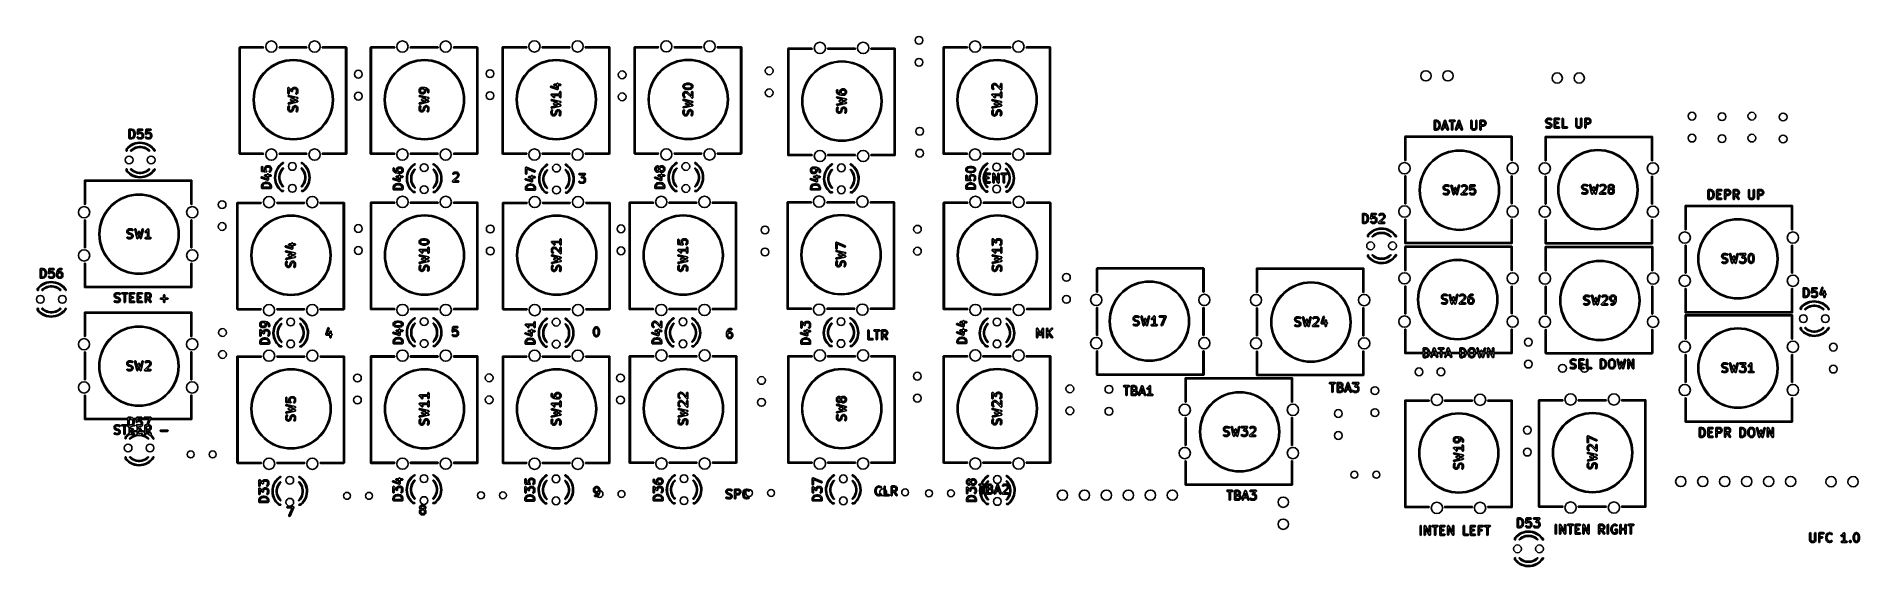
# Model space of a CAD drawing. Extents: x 36 to 247, y -101 to -40.
import ezdxf

# ---------------------------------------------------------------- set-up
doc = ezdxf.new("R2010")
doc.units = 0
doc.layers.add('BLACK', color=7, linetype='CONTINUOUS')

msp = doc.modelspace()

# ---------------------------------------------------------------- linework, layer by layer
at = {"layer": 'BLACK', "linetype": 'CONTINUOUS'}
for p, q in [((59.77, -40.93), (59.787574, -40.887574)), ((59.77, -53.23), (59.77, -40.93)), ((59.787574, -40.887574), (59.83, -40.87)), ((59.83, -40.87), (62.55, -40.87)), ((62.55, -40.99), (59.89, -40.99)), ((59.89, -40.99), (59.89, -53.17)), ((62.55, -40.87), (62.592426, -40.887574)), ((62.592426, -40.972426), (62.55, -40.99)), ((62.592426, -40.887574), (62.61, -40.93)), ((62.61, -40.93), (62.592426, -40.972426)), ((64.35, -40.93), (64.367574, -40.887574)), ((64.367574, -40.972426), (64.35, -40.93)), ((64.367574, -40.887574), (64.41, -40.87)), ((64.41, -40.99), (64.367574, -40.972426)), ((64.41, -40.87), (67.55, -40.87)), ((67.55, -40.99), (64.41, -40.99)), ((67.55, -40.87), (67.592426, -40.887574)), ((67.592426, -40.972426), (67.55, -40.99)), ((67.592426, -40.887574), (67.61, -40.93)), ((67.61, -40.93), (67.592426, -40.972426)), ((69.35, -40.93), (69.367574, -40.887574)), ((69.367574, -40.972426), (69.35, -40.93)), ((69.367574, -40.887574), (69.41, -40.87)), ((69.41, -40.99), (69.367574, -40.972426)), ((69.41, -40.87), (72.13, -40.87)), ((72.07, -40.99), (69.41, -40.99)), ((72.07, -53.17), (72.07, -40.99)), ((72.13, -40.87), (72.172426, -40.887574)), ((72.172426, -40.887574), (72.19, -40.93)), ((72.19, -40.93), (72.19, -53.23)), ((74.92, -40.93), (74.937574, -40.887574)), ((74.92, -53.23), (74.92, -40.93)), ((74.937574, -40.887574), (74.98, -40.87)), ((74.98, -40.87), (77.7, -40.87)), ((77.7, -40.99), (75.04, -40.99)), ((75.04, -40.99), (75.04, -53.17)), ((77.7, -40.87), (77.742426, -40.887574)), ((77.742426, -40.972426), (77.7, -40.99)), ((77.742426, -40.887574), (77.76, -40.93)), ((77.76, -40.93), (77.742426, -40.972426)), ((79.5, -40.93), (79.517574, -40.887574)), ((79.517574, -40.972426), (79.5, -40.93)), ((79.517574, -40.887574), (79.56, -40.87)), ((79.56, -40.99), (79.517574, -40.972426)), ((79.56, -40.87), (82.7, -40.87)), ((82.7, -40.99), (79.56, -40.99)), ((82.7, -40.87), (82.742426, -40.887574)), ((82.742426, -40.972426), (82.7, -40.99)), ((82.742426, -40.887574), (82.76, -40.93)), ((82.76, -40.93), (82.742426, -40.972426)), ((84.5, -40.93), (84.517574, -40.887574)), ((84.517574, -40.972426), (84.5, -40.93)), ((84.517574, -40.887574), (84.56, -40.87)), ((84.56, -40.99), (84.517574, -40.972426)), ((84.56, -40.87), (87.28, -40.87)), ((87.22, -40.99), (84.56, -40.99)), ((87.22, -53.17), (87.22, -40.99)), ((87.28, -40.87), (87.322426, -40.887574)), ((87.322426, -40.887574), (87.34, -40.93)), ((87.34, -40.93), (87.34, -53.23)), ((90.17, -40.92), (90.187574, -40.877574)), ((90.17, -53.22), (90.17, -40.92)), ((90.187574, -40.877574), (90.23, -40.86)), ((90.23, -40.86), (92.95, -40.86)), ((92.95, -40.98), (90.29, -40.98)), ((90.29, -40.98), (90.29, -53.16)), ((92.95, -40.86), (92.992426, -40.877574)), ((92.992426, -40.962426), (92.95, -40.98)), ((92.992426, -40.877574), (93.01, -40.92)), ((93.01, -40.92), (92.992426, -40.962426)), ((94.75, -40.92), (94.767574, -40.877574)), ((94.767574, -40.962426), (94.75, -40.92)), ((94.767574, -40.877574), (94.81, -40.86)), ((94.81, -40.98), (94.767574, -40.962426)), ((94.81, -40.86), (97.95, -40.86)), ((97.95, -40.98), (94.81, -40.98)), ((97.95, -40.86), (97.992426, -40.877574)), ((97.992426, -40.962426), (97.95, -40.98)), ((97.992426, -40.877574), (98.01, -40.92)), ((98.01, -40.92), (97.992426, -40.962426)), ((99.75, -40.92), (99.767574, -40.877574)), ((99.767574, -40.962426), (99.75, -40.92)), ((99.767574, -40.877574), (99.81, -40.86)), ((99.81, -40.98), (99.767574, -40.962426)), ((99.81, -40.86), (102.53, -40.86)), ((102.47, -40.98), (99.81, -40.98)), ((102.47, -53.16), (102.47, -40.98)), ((102.53, -40.86), (102.572426, -40.877574)), ((102.572426, -40.877574), (102.59, -40.92)), ((102.59, -40.92), (102.59, -53.22)), ((105.42, -40.91), (105.437574, -40.867574)), ((105.42, -53.21), (105.42, -40.91)), ((105.437574, -40.867574), (105.48, -40.85)), ((105.48, -40.85), (108.2, -40.85)), ((108.2, -40.97), (105.54, -40.97)), ((105.54, -40.97), (105.54, -53.15)), ((108.2, -40.85), (108.242426, -40.867574)), ((108.242426, -40.952426), (108.2, -40.97)), ((108.242426, -40.867574), (108.26, -40.91)), ((108.26, -40.91), (108.242426, -40.952426)), ((110, -40.91), (110.017574, -40.867574)), ((110.017574, -40.952426), (110, -40.91)), ((110.017574, -40.867574), (110.06, -40.85)), ((110.06, -40.97), (110.017574, -40.952426)), ((110.06, -40.85), (113.2, -40.85)), ((113.2, -40.97), (110.06, -40.97)), ((113.2, -40.85), (113.242426, -40.867574)), ((113.242426, -40.952426), (113.2, -40.97)), ((113.242426, -40.867574), (113.26, -40.91)), ((113.26, -40.91), (113.242426, -40.952426)), ((115, -40.91), (115.017574, -40.867574)), ((115.017574, -40.952426), (115, -40.91)), ((115.017574, -40.867574), (115.06, -40.85)), ((115.06, -40.97), (115.017574, -40.952426)), ((115.06, -40.85), (117.78, -40.85)), ((117.72, -40.97), (115.06, -40.97)), ((117.72, -53.15), (117.72, -40.97)), ((117.78, -40.85), (117.822426, -40.867574)), ((117.822426, -40.867574), (117.84, -40.91)), ((117.84, -40.91), (117.84, -53.21)), ((123.17, -41.09), (123.187574, -41.047574)), ((123.17, -53.39), (123.17, -41.09)), ((123.187574, -41.047574), (123.23, -41.03)), ((123.23, -41.03), (125.95, -41.03)), ((125.95, -41.15), (123.29, -41.15)), ((123.29, -41.15), (123.29, -53.33)), ((125.95, -41.03), (125.992426, -41.047574)), ((125.992426, -41.132426), (125.95, -41.15)), ((125.992426, -41.047574), (126.01, -41.09)), ((126.01, -41.09), (125.992426, -41.132426)), ((127.75, -41.09), (127.767574, -41.047574)), ((127.767574, -41.132426), (127.75, -41.09)), ((127.767574, -41.047574), (127.81, -41.03)), ((127.81, -41.15), (127.767574, -41.132426)), ((127.81, -41.03), (130.95, -41.03)), ((130.95, -41.15), (127.81, -41.15)), ((130.95, -41.03), (130.992426, -41.047574)), ((130.992426, -41.132426), (130.95, -41.15)), ((130.992426, -41.047574), (131.01, -41.09)), ((131.01, -41.09), (130.992426, -41.132426)), ((132.75, -41.09), (132.767574, -41.047574)), ((132.767574, -41.132426), (132.75, -41.09)), ((132.767574, -41.047574), (132.81, -41.03)), ((132.81, -41.15), (132.767574, -41.132426)), ((132.81, -41.03), (135.53, -41.03)), ((135.47, -41.15), (132.81, -41.15)), ((135.47, -53.33), (135.47, -41.15)), ((135.53, -41.03), (135.572426, -41.047574)), ((135.572426, -41.047574), (135.59, -41.09)), ((135.59, -41.09), (135.59, -53.39)), ((141.11, -40.93), (141.127574, -40.887574)), ((141.11, -53.23), (141.11, -40.93)), ((141.127574, -40.887574), (141.17, -40.87)), ((141.17, -40.87), (143.89, -40.87)), ((143.89, -40.99), (141.23, -40.99)), ((141.23, -40.99), (141.23, -53.17)), ((143.89, -40.87), (143.932426, -40.887574)), ((143.932426, -40.972426), (143.89, -40.99)), ((143.932426, -40.887574), (143.95, -40.93)), ((143.95, -40.93), (143.932426, -40.972426)), ((145.69, -40.93), (145.707574, -40.887574)), ((145.707574, -40.972426), (145.69, -40.93)), ((145.707574, -40.887574), (145.75, -40.87)), ((145.75, -40.99), (145.707574, -40.972426)), ((145.75, -40.87), (148.89, -40.87)), ((148.89, -40.99), (145.75, -40.99)), ((148.89, -40.87), (148.932426, -40.887574)), ((148.932426, -40.972426), (148.89, -40.99)), ((148.932426, -40.887574), (148.95, -40.93)), ((148.95, -40.93), (148.932426, -40.972426)), ((150.69, -40.93), (150.707574, -40.887574)), ((150.707574, -40.972426), (150.69, -40.93)), ((150.707574, -40.887574), (150.75, -40.87)), ((150.75, -40.99), (150.707574, -40.972426)), ((150.75, -40.87), (153.47, -40.87)), ((153.41, -40.99), (150.75, -40.99)), ((153.41, -53.17), (153.41, -40.99)), ((153.47, -40.87), (153.512426, -40.887574)), ((153.512426, -40.887574), (153.53, -40.93)), ((153.53, -40.93), (153.53, -53.23)), ((62.0758, -44.537855), (62.317958, -44.184348)), ((62.317958, -44.184348), (62.591701, -43.854692)), ((62.676815, -43.932284), (62.409868, -44.253755)), ((62.591701, -43.854692), (62.894692, -43.551701)), ((62.972284, -43.636815), (62.676815, -43.932284)), ((62.894692, -43.551701), (63.224348, -43.277958)), ((63.293755, -43.369868), (62.972284, -43.636815)), ((63.224348, -43.277958), (63.577855, -43.0358)), ((63.638486, -43.133722), (63.293755, -43.369868)), ((63.577855, -43.0358), (63.952197, -42.827293)), ((64.003535, -42.930391), (63.638486, -43.133722)), ((63.952197, -42.827293), (64.344182, -42.654215)), ((64.385787, -42.76161), (64.003535, -42.930391)), ((64.344182, -42.654215), (64.750464, -42.518043)), ((64.781982, -42.628819), (64.385787, -42.76161)), ((64.750464, -42.518043), (65.167577, -42.419939)), ((65.18874, -42.533151), (64.781982, -42.628819)), ((65.167577, -42.419939), (65.591962, -42.360739)), ((65.602589, -42.475421), (65.18874, -42.533151)), ((65.591962, -42.360739), (66.02, -42.34095)), ((66.02, -42.456123), (65.602589, -42.475421)), ((66.02, -42.34095), (66.448038, -42.360739)), ((66.437411, -42.475421), (66.02, -42.456123)), ((66.85126, -42.533151), (66.437411, -42.475421)), ((66.448038, -42.360739), (66.872423, -42.419939)), ((67.258018, -42.628819), (66.85126, -42.533151)), ((66.872423, -42.419939), (67.289536, -42.518043)), ((67.654213, -42.76161), (67.258018, -42.628819)), ((67.289536, -42.518043), (67.695818, -42.654215)), ((68.036465, -42.930391), (67.654213, -42.76161)), ((67.695818, -42.654215), (68.087803, -42.827293)), ((68.401514, -43.133722), (68.036465, -42.930391)), ((68.087803, -42.827293), (68.462145, -43.0358)), ((68.746245, -43.369868), (68.401514, -43.133722)), ((68.462145, -43.0358), (68.815652, -43.277958)), ((69.067716, -43.636815), (68.746245, -43.369868)), ((68.815652, -43.277958), (69.145308, -43.551701)), ((69.363185, -43.932284), (69.067716, -43.636815)), ((69.145308, -43.551701), (69.448299, -43.854692)), ((69.630132, -44.253755), (69.363185, -43.932284)), ((69.448299, -43.854692), (69.722042, -44.184348)), ((69.722042, -44.184348), (69.9642, -44.537855)), ((77.2258, -44.537855), (77.467958, -44.184348)), ((77.467958, -44.184348), (77.741701, -43.854692)), ((77.826815, -43.932284), (77.559868, -44.253755)), ((77.741701, -43.854692), (78.044692, -43.551701)), ((78.122284, -43.636815), (77.826815, -43.932284)), ((78.044692, -43.551701), (78.374348, -43.277958)), ((78.443755, -43.369868), (78.122284, -43.636815)), ((78.374348, -43.277958), (78.727855, -43.0358)), ((78.788486, -43.133722), (78.443755, -43.369868)), ((78.727855, -43.0358), (79.102197, -42.827293)), ((79.153535, -42.930391), (78.788486, -43.133722)), ((79.102197, -42.827293), (79.494182, -42.654215)), ((79.535787, -42.76161), (79.153535, -42.930391)), ((79.494182, -42.654215), (79.900464, -42.518043)), ((79.931982, -42.628819), (79.535787, -42.76161)), ((79.900464, -42.518043), (80.317577, -42.419939)), ((80.33874, -42.533151), (79.931982, -42.628819)), ((80.317577, -42.419939), (80.741962, -42.360739)), ((80.752589, -42.475421), (80.33874, -42.533151)), ((80.741962, -42.360739), (81.17, -42.34095)), ((81.17, -42.456123), (80.752589, -42.475421)), ((81.17, -42.34095), (81.598038, -42.360739)), ((81.587411, -42.475421), (81.17, -42.456123)), ((82.00126, -42.533151), (81.587411, -42.475421)), ((81.598038, -42.360739), (82.022423, -42.419939)), ((82.408018, -42.628819), (82.00126, -42.533151)), ((82.022423, -42.419939), (82.439536, -42.518043)), ((82.804213, -42.76161), (82.408018, -42.628819)), ((82.439536, -42.518043), (82.845818, -42.654215)), ((83.186465, -42.930391), (82.804213, -42.76161)), ((82.845818, -42.654215), (83.237803, -42.827293)), ((83.551514, -43.133722), (83.186465, -42.930391)), ((83.237803, -42.827293), (83.612145, -43.0358)), ((83.896245, -43.369868), (83.551514, -43.133722)), ((83.612145, -43.0358), (83.965652, -43.277958)), ((84.217716, -43.636815), (83.896245, -43.369868)), ((83.965652, -43.277958), (84.295308, -43.551701)), ((84.513185, -43.932284), (84.217716, -43.636815)), ((84.295308, -43.551701), (84.598299, -43.854692)), ((84.780132, -44.253755), (84.513185, -43.932284)), ((84.598299, -43.854692), (84.872042, -44.184348)), ((84.872042, -44.184348), (85.1142, -44.537855)), ((92.4758, -44.527855), (92.717958, -44.174348)), ((92.809868, -44.243755), (92.573722, -44.588486)), ((92.717958, -44.174348), (92.991701, -43.844692)), ((93.076815, -43.922284), (92.809868, -44.243755)), ((92.991701, -43.844692), (93.294692, -43.541701)), ((93.372284, -43.626815), (93.076815, -43.922284)), ((93.294692, -43.541701), (93.624348, -43.267958)), ((93.693755, -43.359868), (93.372284, -43.626815)), ((93.624348, -43.267958), (93.977855, -43.0258)), ((94.038486, -43.123722), (93.693755, -43.359868)), ((93.977855, -43.0258), (94.352197, -42.817293)), ((94.403535, -42.920391), (94.038486, -43.123722)), ((94.352197, -42.817293), (94.744182, -42.644215)), ((94.785787, -42.75161), (94.403535, -42.920391)), ((94.744182, -42.644215), (95.150464, -42.508043)), ((95.181982, -42.618819), (94.785787, -42.75161)), ((95.150464, -42.508043), (95.567577, -42.409939)), ((95.58874, -42.523151), (95.181982, -42.618819)), ((95.567577, -42.409939), (95.991962, -42.350739)), ((96.002589, -42.465421), (95.58874, -42.523151)), ((95.991962, -42.350739), (96.42, -42.33095)), ((96.42, -42.446123), (96.002589, -42.465421)), ((96.42, -42.33095), (96.848038, -42.350739)), ((96.837411, -42.465421), (96.42, -42.446123)), ((97.25126, -42.523151), (96.837411, -42.465421)), ((96.848038, -42.350739), (97.272423, -42.409939)), ((97.658018, -42.618819), (97.25126, -42.523151)), ((97.272423, -42.409939), (97.689536, -42.508043)), ((98.054213, -42.75161), (97.658018, -42.618819)), ((97.689536, -42.508043), (98.095818, -42.644215)), ((98.436465, -42.920391), (98.054213, -42.75161)), ((98.095818, -42.644215), (98.487803, -42.817293)), ((98.801514, -43.123722), (98.436465, -42.920391)), ((98.487803, -42.817293), (98.862145, -43.0258)), ((99.146245, -43.359868), (98.801514, -43.123722)), ((98.862145, -43.0258), (99.215652, -43.267958)), ((99.467716, -43.626815), (99.146245, -43.359868)), ((99.215652, -43.267958), (99.545308, -43.541701)), ((99.763185, -43.922284), (99.467716, -43.626815)), ((99.545308, -43.541701), (99.848299, -43.844692)), ((100.030132, -44.243755), (99.763185, -43.922284)), ((99.848299, -43.844692), (100.122042, -44.174348)), ((100.266278, -44.588486), (100.030132, -44.243755)), ((100.122042, -44.174348), (100.3642, -44.527855)), ((107.7258, -44.517855), (107.967958, -44.164348)), ((108.059868, -44.233755), (107.823722, -44.578486)), ((107.967958, -44.164348), (108.241701, -43.834692)), ((108.326815, -43.912284), (108.059868, -44.233755)), ((108.241701, -43.834692), (108.544692, -43.531701)), ((108.622284, -43.616815), (108.326815, -43.912284)), ((108.544692, -43.531701), (108.874348, -43.257958)), ((108.943755, -43.349868), (108.622284, -43.616815)), ((108.874348, -43.257958), (109.227855, -43.0158)), ((109.288486, -43.113722), (108.943755, -43.349868)), ((109.227855, -43.0158), (109.602197, -42.807293)), ((109.653535, -42.910391), (109.288486, -43.113722)), ((109.602197, -42.807293), (109.994182, -42.634215)), ((110.035787, -42.74161), (109.653535, -42.910391)), ((109.994182, -42.634215), (110.400464, -42.498043)), ((110.431982, -42.608819), (110.035787, -42.74161)), ((110.400464, -42.498043), (110.817577, -42.399939)), ((110.83874, -42.513151), (110.431982, -42.608819)), ((110.817577, -42.399939), (111.241962, -42.340739)), ((111.252589, -42.455421), (110.83874, -42.513151)), ((111.241962, -42.340739), (111.67, -42.32095)), ((111.67, -42.436123), (111.252589, -42.455421)), ((111.67, -42.32095), (112.098038, -42.340739)), ((112.087411, -42.455421), (111.67, -42.436123)), ((112.50126, -42.513151), (112.087411, -42.455421)), ((112.098038, -42.340739), (112.522423, -42.399939)), ((112.908018, -42.608819), (112.50126, -42.513151)), ((112.522423, -42.399939), (112.939536, -42.498043)), ((113.304213, -42.74161), (112.908018, -42.608819)), ((112.939536, -42.498043), (113.345818, -42.634215)), ((113.686465, -42.910391), (113.304213, -42.74161)), ((113.345818, -42.634215), (113.737803, -42.807293)), ((114.051514, -43.113722), (113.686465, -42.910391)), ((113.737803, -42.807293), (114.112145, -43.0158)), ((114.396245, -43.349868), (114.051514, -43.113722)), ((114.112145, -43.0158), (114.465652, -43.257958)), ((114.717716, -43.616815), (114.396245, -43.349868)), ((114.465652, -43.257958), (114.795308, -43.531701)), ((115.013185, -43.912284), (114.717716, -43.616815)), ((114.795308, -43.531701), (115.098299, -43.834692)), ((115.280132, -44.233755), (115.013185, -43.912284)), ((115.098299, -43.834692), (115.372042, -44.164348)), ((115.516278, -44.578486), (115.280132, -44.233755)), ((115.372042, -44.164348), (115.6142, -44.517855)), ((125.717958, -44.344348), (125.991701, -44.014692)), ((126.076815, -44.092284), (125.809868, -44.413755)), ((125.991701, -44.014692), (126.294692, -43.711701)), ((126.372284, -43.796815), (126.076815, -44.092284)), ((126.294692, -43.711701), (126.624348, -43.437958)), ((126.693755, -43.529868), (126.372284, -43.796815)), ((126.624348, -43.437958), (126.977855, -43.1958)), ((127.038486, -43.293722), (126.693755, -43.529868)), ((126.977855, -43.1958), (127.352197, -42.987293)), ((127.403535, -43.090391), (127.038486, -43.293722)), ((127.352197, -42.987293), (127.744182, -42.814215)), ((127.785787, -42.92161), (127.403535, -43.090391)), ((127.744182, -42.814215), (128.150464, -42.678043)), ((128.181982, -42.788819), (127.785787, -42.92161)), ((128.150464, -42.678043), (128.567577, -42.579939)), ((128.58874, -42.693151), (128.181982, -42.788819)), ((128.567577, -42.579939), (128.991962, -42.520739)), ((129.002589, -42.635421), (128.58874, -42.693151)), ((128.991962, -42.520739), (129.42, -42.50095)), ((129.42, -42.616123), (129.002589, -42.635421)), ((129.42, -42.50095), (129.848038, -42.520739)), ((129.837411, -42.635421), (129.42, -42.616123)), ((130.25126, -42.693151), (129.837411, -42.635421)), ((129.848038, -42.520739), (130.272423, -42.579939)), ((130.658018, -42.788819), (130.25126, -42.693151)), ((130.272423, -42.579939), (130.689536, -42.678043)), ((131.054213, -42.92161), (130.658018, -42.788819)), ((130.689536, -42.678043), (131.095818, -42.814215)), ((131.436465, -43.090391), (131.054213, -42.92161)), ((131.095818, -42.814215), (131.487803, -42.987293)), ((131.801514, -43.293722), (131.436465, -43.090391)), ((131.487803, -42.987293), (131.862145, -43.1958)), ((132.146245, -43.529868), (131.801514, -43.293722)), ((131.862145, -43.1958), (132.215652, -43.437958)), ((132.467716, -43.796815), (132.146245, -43.529868)), ((132.215652, -43.437958), (132.545308, -43.711701)), ((132.763185, -44.092284), (132.467716, -43.796815)), ((132.545308, -43.711701), (132.848299, -44.014692)), ((133.030132, -44.413755), (132.763185, -44.092284)), ((132.848299, -44.014692), (133.122042, -44.344348)), ((143.4158, -44.537855), (143.657958, -44.184348)), ((143.657958, -44.184348), (143.931701, -43.854692)), ((144.016815, -43.932284), (143.749868, -44.253755)), ((143.931701, -43.854692), (144.234692, -43.551701)), ((144.312284, -43.636815), (144.016815, -43.932284)), ((144.234692, -43.551701), (144.564348, -43.277958)), ((144.633755, -43.369868), (144.312284, -43.636815)), ((144.564348, -43.277958), (144.917855, -43.0358)), ((144.978486, -43.133722), (144.633755, -43.369868)), ((144.917855, -43.0358), (145.292197, -42.827293)), ((145.343535, -42.930391), (144.978486, -43.133722)), ((145.292197, -42.827293), (145.684182, -42.654215)), ((145.725787, -42.76161), (145.343535, -42.930391)), ((145.684182, -42.654215), (146.090464, -42.518043)), ((146.121982, -42.628819), (145.725787, -42.76161)), ((146.090464, -42.518043), (146.507577, -42.419939)), ((146.52874, -42.533151), (146.121982, -42.628819)), ((146.507577, -42.419939), (146.931962, -42.360739)), ((146.942589, -42.475421), (146.52874, -42.533151)), ((146.931962, -42.360739), (147.36, -42.34095)), ((147.36, -42.456123), (146.942589, -42.475421)), ((147.36, -42.34095), (147.788038, -42.360739)), ((147.777411, -42.475421), (147.36, -42.456123)), ((148.19126, -42.533151), (147.777411, -42.475421)), ((147.788038, -42.360739), (148.212423, -42.419939)), ((148.598018, -42.628819), (148.19126, -42.533151)), ((148.212423, -42.419939), (148.629536, -42.518043)), ((148.994213, -42.76161), (148.598018, -42.628819)), ((148.629536, -42.518043), (149.035818, -42.654215)), ((149.376465, -42.930391), (148.994213, -42.76161)), ((149.035818, -42.654215), (149.427803, -42.827293)), ((149.741514, -43.133722), (149.376465, -42.930391)), ((149.427803, -42.827293), (149.802145, -43.0358)), ((150.086245, -43.369868), (149.741514, -43.133722)), ((149.802145, -43.0358), (150.155652, -43.277958)), ((150.407716, -43.636815), (150.086245, -43.369868)), ((150.155652, -43.277958), (150.485308, -43.551701)), ((150.703185, -43.932284), (150.407716, -43.636815)), ((150.485308, -43.551701), (150.788299, -43.854692)), ((150.970132, -44.253755), (150.703185, -43.932284)), ((150.788299, -43.854692), (151.062042, -44.184348)), ((151.062042, -44.184348), (151.3042, -44.537855)), ((61.400739, -46.551962), (61.459939, -46.127577)), ((61.459939, -46.127577), (61.558043, -45.710464)), ((61.573151, -46.14874), (61.515421, -46.562589)), ((61.558043, -45.710464), (61.694215, -45.304182)), ((61.668819, -45.741982), (61.573151, -46.14874)), ((61.80161, -45.345787), (61.668819, -45.741982)), ((61.694215, -45.304182), (61.867293, -44.912197)), ((61.970391, -44.963535), (61.80161, -45.345787)), ((61.867293, -44.912197), (62.0758, -44.537855)), ((62.173722, -44.598486), (61.970391, -44.963535)), ((62.409868, -44.253755), (62.173722, -44.598486)), ((65.399819, -45.646666), (65.401777, -45.635557)), ((65.399819, -46.265713), (65.399819, -45.646666)), ((65.417366, -46.313922), (65.399819, -46.265713)), ((65.401244, -45.632116), (65.402853, -45.629457)), ((65.401777, -45.635557), (65.401244, -45.632116)), ((65.402853, -45.629457), (65.404342, -45.621014)), ((65.404342, -45.621014), (65.417338, -45.605525)), ((65.417338, -45.605525), (65.427809, -45.588227)), ((65.461795, -46.339574), (65.417366, -46.313922)), ((65.427809, -45.588227), (65.433473, -45.586297)), ((65.433473, -45.586297), (65.437319, -45.581714)), ((65.437319, -45.581714), (65.457231, -45.578202)), ((65.457231, -45.578202), (65.476371, -45.571682)), ((65.512319, -46.330665), (65.461795, -46.339574)), ((65.476371, -45.571682), (65.481949, -45.573844)), ((65.481949, -45.573844), (65.487843, -45.572805)), ((65.487843, -45.572805), (65.505355, -45.582916)), ((65.505355, -45.582916), (65.524207, -45.590223)), ((65.545296, -46.291365), (65.512319, -46.330665)), ((65.524207, -45.590223), (65.784196, -45.817713)), ((65.549819, -46.265713), (65.545296, -46.291365)), ((65.806383, -46.036442), (65.549819, -45.811948)), ((65.549819, -45.811948), (65.549819, -46.265713)), ((65.784196, -45.817713), (65.785294, -45.81149)), ((65.785294, -45.81149), (65.788176, -45.808054)), ((65.788176, -45.808054), (65.788689, -45.803601)), ((65.788689, -45.803601), (65.836308, -45.708363)), ((65.825234, -46.043748), (65.806383, -46.036442)), ((65.842747, -46.05386), (65.825234, -46.043748)), ((65.836308, -45.708363), (65.849666, -45.690352)), ((65.84864, -46.05282), (65.842747, -46.05386)), ((65.854219, -46.054983), (65.84864, -46.05282)), ((65.849666, -45.690352), (65.850357, -45.688871)), ((65.850357, -45.688871), (65.897976, -45.641252)), ((65.873358, -46.048462), (65.854219, -46.054983)), ((65.893271, -46.044951), (65.873358, -46.048462)), ((65.897116, -46.040367), (65.893271, -46.044951)), ((65.902781, -46.038438), (65.897116, -46.040367)), ((65.897976, -45.641252), (65.916342, -45.628392)), ((65.913251, -46.021139), (65.902781, -46.038438)), ((65.926248, -46.005651), (65.913251, -46.021139)), ((65.916342, -45.628392), (65.917468, -45.627203)), ((65.917468, -45.627203), (66.012706, -45.579584)), ((65.927736, -45.997207), (65.926248, -46.005651)), ((65.929346, -45.994549), (65.927736, -45.997207)), ((65.930771, -45.979999), (65.928812, -45.991107)), ((65.928812, -45.991107), (65.929346, -45.994549)), ((65.965029, -45.786331), (65.930771, -45.854847)), ((65.930771, -45.854847), (65.930771, -45.979999)), ((65.995436, -45.755924), (65.965029, -45.786331)), ((66.063952, -45.721666), (65.995436, -45.755924)), ((66.012706, -45.579584), (66.037672, -45.572158)), ((66.037672, -45.572158), (66.042033, -45.573199)), ((66.042033, -45.573199), (66.046247, -45.571666)), ((66.046247, -45.571666), (66.284342, -45.571666)), ((66.266637, -45.721666), (66.063952, -45.721666)), ((66.335153, -45.755924), (66.266637, -45.721666)), ((66.284342, -45.571666), (66.309994, -45.576189)), ((66.304866, -46.259176), (66.326548, -46.212679)), ((66.318143, -46.308731), (66.304866, -46.259176)), ((66.309994, -45.576189), (66.313429, -45.579071)), ((66.313429, -45.579071), (66.317883, -45.579584)), ((66.317883, -45.579584), (66.413121, -45.627203)), ((66.360168, -46.338157), (66.318143, -46.308731)), ((66.326548, -46.212679), (66.365561, -46.173666)), ((66.365561, -45.786331), (66.335153, -45.755924)), ((66.411275, -46.333687), (66.360168, -46.338157)), ((66.399819, -45.854847), (66.365561, -45.786331)), ((66.365561, -46.173666), (66.399819, -46.105151)), ((66.399819, -46.105151), (66.399819, -45.854847)), ((66.432612, -46.318747), (66.411275, -46.333687)), ((66.413121, -45.627203), (66.431129, -45.640559)), ((66.431129, -45.640559), (66.432612, -45.641251)), ((66.432612, -45.641251), (66.480232, -45.68887)), ((66.480232, -46.271128), (66.432612, -46.318747)), ((66.480232, -45.68887), (66.493094, -45.707238)), ((66.480922, -46.269646), (66.480232, -46.271128)), ((66.494282, -46.251635), (66.480922, -46.269646)), ((66.493094, -45.707238), (66.494282, -45.708363)), ((66.494282, -45.708363), (66.541901, -45.803601)), ((66.541901, -46.156397), (66.494282, -46.251635)), ((66.541901, -45.803601), (66.549327, -45.828567)), ((66.542413, -46.151943), (66.541901, -46.156397)), ((66.545296, -46.148508), (66.542413, -46.151943)), ((66.549819, -46.122856), (66.545296, -46.148508)), ((66.549327, -45.828567), (66.548285, -45.832928)), ((66.548285, -45.832928), (66.549819, -45.837142)), ((66.549819, -45.837142), (66.549819, -46.122856)), ((69.866278, -44.598486), (69.630132, -44.253755)), ((70.069609, -44.963535), (69.866278, -44.598486)), ((69.9642, -44.537855), (70.172707, -44.912197)), ((70.23839, -45.345787), (70.069609, -44.963535)), ((70.172707, -44.912197), (70.345785, -45.304182)), ((70.371181, -45.741982), (70.23839, -45.345787)), ((70.345785, -45.304182), (70.481957, -45.710464)), ((70.466849, -46.14874), (70.371181, -45.741982)), ((70.524579, -46.562589), (70.466849, -46.14874)), ((70.481957, -45.710464), (70.580061, -46.127577)), ((70.580061, -46.127577), (70.639261, -46.551962)), ((76.550739, -46.551962), (76.609939, -46.127577)), ((76.609939, -46.127577), (76.708043, -45.710464)), ((76.723151, -46.14874), (76.665421, -46.562589)), ((76.708043, -45.710464), (76.844215, -45.304182)), ((76.818819, -45.741982), (76.723151, -46.14874)), ((76.95161, -45.345787), (76.818819, -45.741982)), ((76.844215, -45.304182), (77.017293, -44.912197)), ((77.120391, -44.963535), (76.95161, -45.345787)), ((77.017293, -44.912197), (77.2258, -44.537855)), ((77.323722, -44.598486), (77.120391, -44.963535)), ((77.559868, -44.253755), (77.323722, -44.598486)), ((80.549819, -45.837142), (80.554342, -45.81149)), ((80.549819, -46.027618), (80.549819, -45.837142)), ((80.551352, -46.031831), (80.549819, -46.027618)), ((80.550311, -46.036192), (80.551352, -46.031831)), ((80.557737, -46.061159), (80.550311, -46.036192)), ((80.554342, -45.81149), (80.557224, -45.808054)), ((80.557224, -45.808054), (80.557737, -45.803601)), ((80.557737, -45.803601), (80.605356, -45.708363)), ((80.605356, -46.156397), (80.557737, -46.061159)), ((80.605356, -45.708363), (80.618714, -45.690352)), ((80.606545, -46.157522), (80.605356, -46.156397)), ((80.619405, -46.175889), (80.606545, -46.157522)), ((80.618714, -45.690352), (80.619405, -45.688871)), ((80.619405, -45.688871), (80.667024, -45.641252)), ((80.667024, -46.223508), (80.619405, -46.175889)), ((80.667024, -45.641252), (80.68539, -45.628392)), ((80.668505, -46.224199), (80.667024, -46.223508)), ((80.686516, -46.237557), (80.668505, -46.224199)), ((80.68539, -45.628392), (80.686516, -45.627203)), ((80.686516, -45.627203), (80.781754, -45.579584)), ((80.781754, -46.285176), (80.686516, -46.237557)), ((80.734077, -45.786331), (80.699819, -45.854847)), ((80.699819, -45.854847), (80.699819, -46.009913)), ((80.699819, -46.009913), (80.734077, -46.078429)), ((80.764484, -45.755924), (80.734077, -45.786331)), ((80.734077, -46.078429), (80.764484, -46.108836)), ((80.833, -45.721666), (80.764484, -45.755924)), ((80.764484, -46.108836), (80.833, -46.143094)), ((80.781754, -45.579584), (80.80672, -45.572158)), ((80.786207, -46.285688), (80.781754, -46.285176)), ((80.789643, -46.288571), (80.786207, -46.285688)), ((80.815295, -46.293094), (80.789643, -46.288571)), ((80.80672, -45.572158), (80.811081, -45.573199)), ((80.811081, -45.573199), (80.815295, -45.571666)), ((80.815295, -45.571666), (81.196247, -45.571666)), ((81.05339, -46.293094), (80.815295, -46.293094)), ((81.035685, -45.721666), (80.833, -45.721666)), ((80.833, -46.143094), (81.035685, -46.143094)), ((81.104201, -45.755924), (81.035685, -45.721666)), ((81.035685, -46.143094), (81.104201, -46.108836)), ((81.057603, -46.29156), (81.05339, -46.293094)), ((81.061964, -46.292602), (81.057603, -46.29156)), ((81.086931, -46.285176), (81.061964, -46.292602)), ((81.182169, -46.237557), (81.086931, -46.285176)), ((81.134608, -45.786331), (81.104201, -45.755924)), ((81.104201, -46.108836), (81.134608, -46.078429)), ((81.168866, -45.854847), (81.134608, -45.786331)), ((81.134608, -46.078429), (81.168866, -46.009913)), ((81.168866, -46.009913), (81.168866, -45.854847)), ((81.183294, -46.236367), (81.182169, -46.237557)), ((81.201661, -46.223508), (81.183294, -46.236367)), ((81.196247, -45.571666), (81.210988, -45.574265)), ((81.24928, -46.175889), (81.201661, -46.223508)), ((81.210988, -45.574265), (81.214437, -45.573905)), ((81.214437, -45.573905), (81.404913, -45.621524)), ((81.249971, -46.174407), (81.24928, -46.175889)), ((81.263329, -46.156397), (81.249971, -46.174407)), ((81.310948, -46.061159), (81.263329, -46.156397)), ((81.355929, -45.763895), (81.281833, -45.745371)), ((81.281833, -45.745371), (81.310948, -45.803601)), ((81.310948, -45.803601), (81.318374, -45.828567)), ((81.31146, -46.056705), (81.310948, -46.061159)), ((81.314343, -46.05327), (81.31146, -46.056705)), ((81.318866, -46.027618), (81.314343, -46.05327)), ((81.318374, -45.828567), (81.317332, -45.832928)), ((81.317332, -45.832928), (81.318866, -45.837142)), ((81.318866, -45.837142), (81.318866, -46.027618)), ((81.481798, -45.847807), (81.355929, -45.763895)), ((81.404913, -45.621524), (81.427904, -45.631778)), ((81.427904, -45.631778), (81.428326, -45.631881)), ((81.428326, -45.631881), (81.571183, -45.727119)), ((81.515561, -45.881569), (81.481798, -45.847807)), ((81.549819, -45.950085), (81.515561, -45.881569)), ((81.549819, -46.122856), (81.549819, -45.950085)), ((81.567366, -46.171065), (81.549819, -46.122856)), ((81.611795, -46.196717), (81.567366, -46.171065)), ((81.571183, -45.727119), (81.579446, -45.735012)), ((81.579446, -45.735012), (81.582612, -45.736489)), ((81.582612, -45.736489), (81.630232, -45.784108)), ((81.662319, -46.187808), (81.611795, -46.196717)), ((81.630232, -45.784108), (81.643094, -45.802476)), ((81.643094, -45.802476), (81.644282, -45.803601)), ((81.644282, -45.803601), (81.691901, -45.898839)), ((81.695296, -46.148508), (81.662319, -46.187808)), ((81.691901, -45.898839), (81.699327, -45.923805)), ((81.699819, -46.122856), (81.695296, -46.148508)), ((81.699327, -45.923805), (81.698285, -45.928166)), ((81.698285, -45.928166), (81.699819, -45.93238)), ((81.699819, -45.93238), (81.699819, -46.122856)), ((85.016278, -44.598486), (84.780132, -44.253755)), ((85.219609, -44.963535), (85.016278, -44.598486)), ((85.1142, -44.537855), (85.322707, -44.912197)), ((85.38839, -45.345787), (85.219609, -44.963535)), ((85.322707, -44.912197), (85.495785, -45.304182)), ((85.521181, -45.741982), (85.38839, -45.345787)), ((85.495785, -45.304182), (85.631957, -45.710464)), ((85.616849, -46.14874), (85.521181, -45.741982)), ((85.674579, -46.562589), (85.616849, -46.14874)), ((85.631957, -45.710464), (85.730061, -46.127577)), ((85.730061, -46.127577), (85.789261, -46.551962)), ((91.800739, -46.541962), (91.859939, -46.117577)), ((91.859939, -46.117577), (91.958043, -45.700464)), ((91.973151, -46.13874), (91.915421, -46.552589)), ((91.958043, -45.700464), (92.094215, -45.294182)), ((92.068819, -45.731982), (91.973151, -46.13874)), ((92.20161, -45.335787), (92.068819, -45.731982)), ((92.094215, -45.294182), (92.267293, -44.902197)), ((92.370391, -44.953535), (92.20161, -45.335787)), ((92.267293, -44.902197), (92.4758, -44.527855)), ((92.573722, -44.588486), (92.370391, -44.953535)), ((95.753723, -45.508845), (95.761248, -45.458096)), ((95.780578, -45.552557), (95.753723, -45.508845)), ((95.761248, -45.458096), (95.799633, -45.424059)), ((95.803483, -45.56496), (95.780578, -45.552557)), ((95.799633, -45.424059), (95.850917, -45.422658)), ((96.517767, -45.803055), (95.803483, -45.56496)), ((95.81184, -46.366698), (95.820587, -46.346764)), ((95.820587, -46.346764), (95.824454, -46.344852)), ((95.824454, -46.344852), (95.82661, -46.341118)), ((95.82661, -46.341118), (95.847063, -46.333673)), ((95.847063, -46.333673), (95.866576, -46.324026)), ((95.850917, -45.422658), (96.466485, -45.627847)), ((95.866576, -46.324026), (95.870765, -46.325046)), ((95.870765, -46.325046), (95.874819, -46.323571)), ((95.874819, -46.323571), (96.799819, -46.323571)), ((96.134291, -45.24269), (96.159943, -45.198261)), ((96.1432, -45.293214), (96.134291, -45.24269)), ((96.1825, -45.326191), (96.1432, -45.293214)), ((96.159943, -45.198261), (96.208152, -45.180714)), ((96.208152, -45.330714), (96.1825, -45.326191)), ((96.208152, -45.180714), (96.466485, -45.180714)), ((96.466485, -45.330714), (96.208152, -45.330714)), ((96.466485, -45.112857), (96.471008, -45.087205)), ((96.466485, -45.180714), (96.466485, -45.112857)), ((96.466485, -45.627847), (96.466485, -45.330714)), ((96.471008, -45.087205), (96.503985, -45.047905)), ((96.503985, -45.047905), (96.554509, -45.038996)), ((96.523496, -45.802898), (96.517767, -45.803055)), ((96.528461, -45.805765), (96.523496, -45.802898)), ((96.548607, -45.802212), (96.528461, -45.805765)), ((96.569051, -45.801654), (96.548607, -45.802212)), ((96.554509, -45.038996), (96.598938, -45.064648)), ((96.573339, -45.797851), (96.569051, -45.801654)), ((96.578985, -45.796856), (96.573339, -45.797851)), ((96.592134, -45.781185), (96.578985, -45.796856)), ((96.607437, -45.767616), (96.592134, -45.781185)), ((96.598938, -45.064648), (96.616485, -45.112857)), ((96.608277, -45.761946), (96.607437, -45.767616)), ((96.611962, -45.757556), (96.608277, -45.761946)), ((96.616485, -45.731904), (96.611962, -45.757556)), ((96.616485, -45.112857), (96.616485, -45.180714)), ((96.616485, -45.180714), (96.874819, -45.180714)), ((96.874819, -45.330714), (96.616485, -45.330714)), ((96.616485, -45.330714), (96.616485, -45.731904)), ((96.799819, -46.112857), (96.804342, -46.087205)), ((96.799819, -46.323571), (96.799819, -46.112857)), ((96.804342, -46.087205), (96.837319, -46.047905)), ((96.837319, -46.047905), (96.887843, -46.038996)), ((96.874819, -45.180714), (96.900471, -45.185237)), ((96.923028, -45.313167), (96.874819, -45.330714)), ((96.887843, -46.038996), (96.932272, -46.064648)), ((96.900471, -45.185237), (96.939771, -45.218214)), ((96.94868, -45.268738), (96.923028, -45.313167)), ((96.932272, -46.064648), (96.949819, -46.112857)), ((96.939771, -45.218214), (96.94868, -45.268738)), ((96.949819, -46.112857), (96.949819, -46.684285)), ((100.469609, -44.953535), (100.266278, -44.588486)), ((100.3642, -44.527855), (100.572707, -44.902197)), ((100.63839, -45.335787), (100.469609, -44.953535)), ((100.572707, -44.902197), (100.745785, -45.294182)), ((100.771181, -45.731982), (100.63839, -45.335787)), ((100.745785, -45.294182), (100.881957, -45.700464)), ((100.866849, -46.13874), (100.771181, -45.731982)), ((100.924579, -46.552589), (100.866849, -46.13874)), ((100.881957, -45.700464), (100.980061, -46.117577)), ((100.980061, -46.117577), (101.039261, -46.541962)), ((107.050739, -46.531962), (107.109939, -46.107577)), ((107.109939, -46.107577), (107.208043, -45.690464)), ((107.223151, -46.12874), (107.165421, -46.542589)), ((107.208043, -45.690464), (107.344215, -45.284182)), ((107.318819, -45.721982), (107.223151, -46.12874)), ((107.45161, -45.325787), (107.318819, -45.721982)), ((107.344215, -45.284182), (107.517293, -44.892197)), ((107.620391, -44.943535), (107.45161, -45.325787)), ((107.517293, -44.892197), (107.7258, -44.517855)), ((107.823722, -44.578486), (107.620391, -44.943535)), ((111.049819, -45.388571), (111.054342, -45.362919)), ((111.049819, -45.483809), (111.049819, -45.388571)), ((111.051352, -45.488022), (111.049819, -45.483809)), ((111.049819, -46.293333), (111.054342, -46.267681)), ((111.049819, -46.531428), (111.049819, -46.293333)), ((111.050311, -45.492383), (111.051352, -45.488022)), ((111.057737, -45.51735), (111.050311, -45.492383)), ((111.054342, -45.362919), (111.057224, -45.359483)), ((111.054342, -46.267681), (111.057224, -46.264245)), ((111.057224, -45.359483), (111.057737, -45.35503)), ((111.057224, -46.264245), (111.057737, -46.259792)), ((111.057737, -45.35503), (111.105356, -45.259792)), ((111.105356, -45.612588), (111.057737, -45.51735)), ((111.057737, -46.259792), (111.105356, -46.164554)), ((111.105356, -45.259792), (111.118714, -45.241781)), ((111.106545, -45.613713), (111.105356, -45.612588)), ((111.105356, -46.164554), (111.118714, -46.146543)), ((111.119405, -45.63208), (111.106545, -45.613713)), ((111.118714, -45.241781), (111.119405, -45.2403)), ((111.118714, -46.146543), (111.119405, -46.145062)), ((111.119405, -45.2403), (111.167024, -45.192681)), ((111.167024, -45.679699), (111.119405, -45.63208)), ((111.119405, -46.145062), (111.167024, -46.097443)), ((111.167024, -45.192681), (111.18539, -45.179821)), ((111.168505, -45.68039), (111.167024, -45.679699)), ((111.167024, -46.097443), (111.18539, -46.084583)), ((111.186516, -45.693748), (111.168505, -45.68039)), ((111.18539, -45.179821), (111.186516, -45.178632)), ((111.18539, -46.084583), (111.186516, -46.083394)), ((111.186516, -45.178632), (111.281754, -45.131013)), ((111.281754, -45.741367), (111.186516, -45.693748)), ((111.186516, -46.083394), (111.281754, -46.035775)), ((111.234077, -45.33776), (111.199819, -45.406276)), ((111.199819, -45.406276), (111.199819, -45.466104)), ((111.199819, -45.466104), (111.234077, -45.53462)), ((111.234077, -46.242522), (111.199819, -46.311038)), ((111.199819, -46.311038), (111.199819, -46.513723)), ((111.264484, -45.307353), (111.234077, -45.33776)), ((111.234077, -45.53462), (111.264484, -45.565027)), ((111.264484, -46.212115), (111.234077, -46.242522)), ((111.341471, -45.268859), (111.264484, -45.307353)), ((111.264484, -45.565027), (111.341471, -45.60352)), ((111.333, -46.177857), (111.264484, -46.212115)), ((111.281754, -45.131013), (111.29416, -45.127322)), ((111.285282, -45.741773), (111.281754, -45.741367)), ((111.281754, -46.035775), (111.30672, -46.028349)), ((111.297105, -45.747046), (111.285282, -45.741773)), ((111.29416, -45.127322), (111.297105, -45.125334)), ((111.297105, -45.125334), (111.487581, -45.077715)), ((111.487581, -45.794665), (111.297105, -45.747046)), ((111.30672, -46.028349), (111.311081, -46.02939)), ((111.311081, -46.02939), (111.315295, -46.027857)), ((111.315295, -46.027857), (111.410533, -46.027857)), ((111.398363, -46.177857), (111.333, -46.177857)), ((111.515005, -45.225476), (111.341471, -45.268859)), ((111.341471, -45.60352), (111.515005, -45.646904)), ((111.512876, -46.216028), (111.398363, -46.177857)), ((111.410533, -46.027857), (111.432615, -46.03175)), ((111.432615, -46.03175), (111.43425, -46.031706)), ((111.43425, -46.031706), (111.577107, -46.079325)), ((111.487581, -45.077715), (111.502513, -45.076661)), ((111.491029, -45.794304), (111.487581, -45.794665)), ((111.505771, -45.796904), (111.491029, -45.794304)), ((111.502513, -45.076661), (111.505771, -45.075476)), ((111.505771, -45.075476), (111.743866, -45.075476)), ((111.743866, -45.796904), (111.505771, -45.796904)), ((112.071786, -46.774937), (111.512876, -46.216028)), ((111.734632, -45.225476), (111.515005, -45.225476)), ((111.515005, -45.646904), (111.734632, -45.646904)), ((111.577107, -46.079325), (111.600012, -46.091727)), ((111.600012, -46.091727), (111.602359, -46.095548)), ((111.602359, -46.095548), (111.606423, -46.097443)), ((111.606423, -46.097443), (112.049819, -46.540838)), ((111.908166, -45.268859), (111.734632, -45.225476)), ((111.734632, -45.646904), (111.908166, -45.60352)), ((111.743866, -45.075476), (111.758607, -45.078075)), ((111.747123, -45.795718), (111.743866, -45.796904)), ((111.762056, -45.794665), (111.747123, -45.795718)), ((111.758607, -45.078075), (111.762056, -45.077715)), ((111.762056, -45.077715), (111.952532, -45.125334)), ((111.952532, -45.747046), (111.762056, -45.794665)), ((111.985153, -45.307353), (111.908166, -45.268859)), ((111.908166, -45.60352), (111.985153, -45.565026)), ((111.952532, -45.125334), (111.964354, -45.130606)), ((111.955476, -45.745057), (111.952532, -45.747046)), ((111.967883, -45.741367), (111.955476, -45.745057)), ((111.964354, -45.130606), (111.967883, -45.131013)), ((111.967883, -45.131013), (112.063121, -45.178632)), ((112.063121, -45.693748), (111.967883, -45.741367)), ((112.015561, -45.33776), (111.985153, -45.307353)), ((111.985153, -45.565026), (112.015561, -45.534619)), ((112.049819, -45.406276), (112.015561, -45.33776)), ((112.015561, -45.534619), (112.049819, -45.466104)), ((112.049819, -45.466104), (112.049819, -45.406276)), ((112.049819, -46.102857), (112.054342, -46.077205)), ((112.049819, -46.540838), (112.049819, -46.102857)), ((112.054342, -46.077205), (112.087319, -46.037905)), ((112.063121, -45.178632), (112.081129, -45.191988)), ((112.064246, -45.692559), (112.063121, -45.693748)), ((112.082612, -45.6797), (112.064246, -45.692559)), ((112.081129, -45.191988), (112.082612, -45.19268)), ((112.082612, -45.19268), (112.130232, -45.240299)), ((112.130232, -45.632081), (112.082612, -45.6797)), ((112.087319, -46.037905), (112.137843, -46.028996)), ((112.130232, -45.240299), (112.143094, -45.258667)), ((112.130922, -45.630599), (112.130232, -45.632081)), ((112.144282, -45.612588), (112.130922, -45.630599)), ((112.137843, -46.028996), (112.182272, -46.054648)), ((112.143094, -45.258667), (112.144282, -45.259792)), ((112.144282, -45.259792), (112.191901, -45.35503)), ((112.191901, -45.51735), (112.144282, -45.612588)), ((112.182272, -46.054648), (112.199819, -46.102857)), ((112.191901, -45.35503), (112.199327, -45.379996)), ((112.192413, -45.512896), (112.191901, -45.51735)), ((112.195296, -45.509461), (112.192413, -45.512896)), ((112.199819, -45.483809), (112.195296, -45.509461)), ((112.199327, -45.379996), (112.198285, -45.384357)), ((112.198285, -45.384357), (112.199819, -45.388571)), ((112.199819, -45.388571), (112.199819, -45.483809)), ((112.199819, -46.102857), (112.199819, -46.721904)), ((115.719609, -44.943535), (115.516278, -44.578486)), ((115.6142, -44.517855), (115.822707, -44.892197)), ((115.88839, -45.325787), (115.719609, -44.943535)), ((115.822707, -44.892197), (115.995785, -45.284182)), ((116.021181, -45.721982), (115.88839, -45.325787)), ((115.995785, -45.284182), (116.131957, -45.690464)), ((116.116849, -46.12874), (116.021181, -45.721982)), ((116.174579, -46.542589), (116.116849, -46.12874)), ((116.131957, -45.690464), (116.230061, -46.107577)), ((116.230061, -46.107577), (116.289261, -46.531962)), ((124.800739, -46.711962), (124.859939, -46.287577)), ((124.859939, -46.287577), (124.958043, -45.870464)), ((124.973151, -46.30874), (124.915421, -46.722589)), ((124.958043, -45.870464), (125.094215, -45.464182)), ((125.068819, -45.901982), (124.973151, -46.30874)), ((125.20161, -45.505787), (125.068819, -45.901982)), ((125.094215, -45.464182), (125.267293, -45.072197)), ((125.370391, -45.123535), (125.20161, -45.505787)), ((125.267293, -45.072197), (125.4758, -44.697855)), ((125.573722, -44.758486), (125.370391, -45.123535)), ((125.4758, -44.697855), (125.717958, -44.344348)), ((125.809868, -44.413755), (125.573722, -44.758486)), ((128.799819, -45.901904), (128.804342, -45.876252)), ((128.799819, -46.09238), (128.799819, -45.901904)), ((128.801352, -46.096593), (128.799819, -46.09238)), ((128.800311, -46.100954), (128.801352, -46.096593)), ((128.807737, -46.125921), (128.800311, -46.100954)), ((128.804342, -45.876252), (128.837319, -45.836952)), ((128.855356, -46.221159), (128.807737, -46.125921)), ((128.837319, -45.836952), (128.887843, -45.828043)), ((128.856545, -46.222284), (128.855356, -46.221159)), ((128.869405, -46.240651), (128.856545, -46.222284)), ((128.917024, -46.28827), (128.869405, -46.240651)), ((128.887843, -45.828043), (128.932272, -45.853695)), ((128.92019, -46.289746), (128.917024, -46.28827)), ((128.928454, -46.297641), (128.92019, -46.289746)), ((129.071312, -46.392879), (128.928454, -46.297641)), ((128.932272, -45.853695), (128.949819, -45.901904)), ((128.949819, -45.901904), (128.949819, -46.074675)), ((128.949819, -46.074675), (128.984077, -46.143191)), ((128.984077, -46.143191), (129.017837, -46.176951)), ((129.017837, -46.176951), (129.143708, -46.260865)), ((129.143708, -46.260865), (129.217804, -46.279389)), ((129.180771, -45.997142), (129.185294, -45.97149)), ((129.180771, -46.187618), (129.180771, -45.997142)), ((129.182304, -46.191831), (129.180771, -46.187618)), ((129.181263, -46.196192), (129.182304, -46.191831)), ((129.188689, -46.221159), (129.181263, -46.196192)), ((129.185294, -45.97149), (129.188176, -45.968054)), ((129.188176, -45.968054), (129.188689, -45.963601)), ((129.188689, -45.963601), (129.236308, -45.868363)), ((129.217804, -46.279389), (129.188689, -46.221159)), ((129.236308, -45.868363), (129.249666, -45.850352)), ((129.249666, -45.850352), (129.250357, -45.848871)), ((129.250357, -45.848871), (129.297976, -45.801252)), ((129.297976, -45.801252), (129.316342, -45.788392)), ((129.316342, -45.788392), (129.317468, -45.787203)), ((129.317468, -45.787203), (129.412706, -45.739584)), ((129.365029, -45.946331), (129.330771, -46.014847)), ((129.330771, -46.014847), (129.330771, -46.169913)), ((129.330771, -46.169913), (129.365029, -46.238429)), ((129.395436, -45.915924), (129.365029, -45.946331)), ((129.365029, -46.238429), (129.395436, -46.268836)), ((129.463952, -45.881666), (129.395436, -45.915924)), ((129.395436, -46.268836), (129.463952, -46.303094)), ((129.412706, -45.739584), (129.437672, -45.732158)), ((129.437672, -45.732158), (129.442033, -45.733199)), ((129.442033, -45.733199), (129.446247, -45.731666)), ((129.446247, -45.731666), (129.684342, -45.731666)), ((129.666637, -45.881666), (129.463952, -45.881666)), ((129.463952, -46.303094), (129.666637, -46.303094)), ((129.735153, -45.915924), (129.666637, -45.881666)), ((129.666637, -46.303094), (129.735153, -46.268835)), ((129.684342, -45.731666), (129.709994, -45.736189)), ((129.709994, -45.736189), (129.713429, -45.739071)), ((129.713429, -45.739071), (129.717883, -45.739584)), ((129.717883, -45.739584), (129.813121, -45.787203)), ((129.765561, -45.946331), (129.735153, -45.915924)), ((129.735153, -46.268835), (129.765561, -46.238428)), ((129.799819, -46.014847), (129.765561, -45.946331)), ((129.765561, -46.238428), (129.799819, -46.169913)), ((129.799819, -46.169913), (129.799819, -46.014847)), ((129.813121, -45.787203), (129.831129, -45.800559)), ((129.831129, -45.800559), (129.832612, -45.801251)), ((129.832612, -45.801251), (129.880232, -45.84887)), ((129.880232, -46.33589), (129.832612, -46.383509)), ((129.880232, -45.84887), (129.893094, -45.867238)), ((129.880922, -46.334408), (129.880232, -46.33589)), ((129.894282, -46.316397), (129.880922, -46.334408)), ((129.893094, -45.867238), (129.894282, -45.868363)), ((129.894282, -45.868363), (129.941901, -45.963601)), ((129.941901, -46.221159), (129.894282, -46.316397)), ((129.941901, -45.963601), (129.949327, -45.988567)), ((129.942413, -46.216705), (129.941901, -46.221159)), ((129.945296, -46.21327), (129.942413, -46.216705)), ((129.949819, -46.187618), (129.945296, -46.21327)), ((129.949327, -45.988567), (129.948285, -45.992928)), ((129.948285, -45.992928), (129.949819, -45.997142)), ((129.949819, -45.997142), (129.949819, -46.187618)), ((133.266278, -44.758486), (133.030132, -44.413755)), ((133.122042, -44.344348), (133.3642, -44.697855)), ((133.469609, -45.123535), (133.266278, -44.758486)), ((133.3642, -44.697855), (133.572707, -45.072197)), ((133.63839, -45.505787), (133.469609, -45.123535)), ((133.572707, -45.072197), (133.745785, -45.464182)), ((133.771181, -45.901982), (133.63839, -45.505787)), ((133.745785, -45.464182), (133.881957, -45.870464)), ((133.866849, -46.30874), (133.771181, -45.901982)), ((133.924579, -46.722589), (133.866849, -46.30874)), ((133.881957, -45.870464), (133.980061, -46.287577)), ((133.980061, -46.287577), (134.039261, -46.711962)), ((142.740739, -46.551962), (142.799939, -46.127577)), ((142.799939, -46.127577), (142.898043, -45.710464)), ((142.913151, -46.14874), (142.855421, -46.562589)), ((142.898043, -45.710464), (143.034215, -45.304182)), ((143.008819, -45.741982), (142.913151, -46.14874)), ((143.14161, -45.345787), (143.008819, -45.741982)), ((143.034215, -45.304182), (143.207293, -44.912197)), ((143.310391, -44.963535), (143.14161, -45.345787)), ((143.207293, -44.912197), (143.4158, -44.537855)), ((143.513722, -44.598486), (143.310391, -44.963535)), ((143.749868, -44.253755), (143.513722, -44.598486)), ((146.739819, -45.360952), (146.744342, -45.3353)), ((146.739819, -45.599047), (146.739819, -45.360952)), ((146.741352, -45.60326), (146.739819, -45.599047)), ((146.740311, -45.607621), (146.741352, -45.60326)), ((146.747737, -45.632588), (146.740311, -45.607621)), ((146.744342, -45.3353), (146.747224, -45.331864)), ((146.747224, -45.331864), (146.747737, -45.327411)), ((146.747737, -45.327411), (146.795356, -45.232173)), ((146.795356, -45.727826), (146.747737, -45.632588)), ((146.764454, -46.354852), (146.76661, -46.351118)), ((146.76661, -46.351118), (146.787063, -46.343673)), ((146.787063, -46.343673), (146.806576, -46.334026)), ((146.795356, -45.232173), (146.808714, -45.214162)), ((146.796545, -45.728951), (146.795356, -45.727826)), ((146.809405, -45.747318), (146.796545, -45.728951)), ((146.806576, -46.334026), (146.810765, -46.335046)), ((146.808714, -45.214162), (146.809405, -45.212681)), ((146.809405, -45.212681), (146.857024, -45.165062)), ((146.857024, -45.794937), (146.809405, -45.747318)), ((146.810765, -46.335046), (146.814819, -46.333571)), ((146.814819, -46.333571), (147.739819, -46.333571)), ((146.857024, -45.165062), (146.87539, -45.152202)), ((146.90352, -45.816618), (146.857024, -45.794937)), ((146.87539, -45.152202), (146.876516, -45.151013)), ((146.876516, -45.151013), (146.971754, -45.103394)), ((146.924077, -45.310141), (146.889819, -45.378657)), ((146.889819, -45.378657), (146.889819, -45.581342)), ((146.889819, -45.581342), (146.924077, -45.649858)), ((146.953075, -45.803341), (146.90352, -45.816618)), ((146.954484, -45.279734), (146.924077, -45.310141)), ((146.924077, -45.649858), (146.96309, -45.688871)), ((146.982501, -45.761315), (146.953075, -45.803341)), ((147.023, -45.245476), (146.954484, -45.279734)), ((146.96309, -45.688871), (146.97803, -45.710208)), ((146.971754, -45.103394), (146.99672, -45.095968)), ((146.97803, -45.710208), (146.982501, -45.761315)), ((146.99672, -45.095968), (147.001081, -45.097009)), ((147.001081, -45.097009), (147.005295, -45.095476)), ((147.005295, -45.095476), (147.100533, -45.095476)), ((147.088363, -45.245476), (147.023, -45.245476)), ((147.202876, -45.283647), (147.088363, -45.245476)), ((147.100533, -45.095476), (147.122615, -45.099369)), ((147.122615, -45.099369), (147.12425, -45.099325)), ((147.12425, -45.099325), (147.267107, -45.146944)), ((147.761786, -45.842556), (147.202876, -45.283647)), ((147.267107, -45.146944), (147.290012, -45.159346)), ((147.290012, -45.159346), (147.292359, -45.163167)), ((147.292359, -45.163167), (147.296423, -45.165062)), ((147.296423, -45.165062), (147.739819, -45.608457)), ((147.739819, -45.170476), (147.744342, -45.144824)), ((147.739819, -45.608457), (147.739819, -45.170476)), ((147.739819, -46.122857), (147.744342, -46.097205)), ((147.739819, -46.333571), (147.739819, -46.122857)), ((147.744342, -45.144824), (147.777319, -45.105524)), ((147.744342, -46.097205), (147.777319, -46.057905)), ((147.782239, -45.852093), (147.761786, -45.842556)), ((147.777319, -45.105524), (147.827843, -45.096615)), ((147.777319, -46.057905), (147.827843, -46.048996)), ((147.801795, -45.863384), (147.782239, -45.852093)), ((147.805175, -45.862787), (147.801795, -45.863384)), ((147.808283, -45.864237), (147.805175, -45.862787)), ((147.830085, -45.858395), (147.808283, -45.864237)), ((147.827843, -45.096615), (147.872272, -45.122267)), ((147.827843, -46.048996), (147.872272, -46.074648)), ((147.852319, -45.854475), (147.830085, -45.858395)), ((147.854523, -45.851847), (147.852319, -45.854475)), ((147.857837, -45.85096), (147.854523, -45.851847)), ((147.870785, -45.832468), (147.857837, -45.85096)), ((147.885296, -45.815175), (147.870785, -45.832468)), ((147.872272, -45.122267), (147.889819, -45.170476)), ((147.872272, -46.074648), (147.889819, -46.122857)), ((147.886104, -45.81059), (147.885296, -45.815175)), ((147.887264, -45.808934), (147.886104, -45.81059)), ((147.889819, -45.789523), (147.886976, -45.805645)), ((147.886976, -45.805645), (147.887264, -45.808934)), ((147.889819, -45.170476), (147.889819, -45.789523)), ((147.889819, -46.122857), (147.889819, -46.694285)), ((151.206278, -44.598486), (150.970132, -44.253755)), ((151.409609, -44.963535), (151.206278, -44.598486)), ((151.3042, -44.537855), (151.512707, -44.912197)), ((151.57839, -45.345787), (151.409609, -44.963535)), ((151.512707, -44.912197), (151.685785, -45.304182)), ((151.711181, -45.741982), (151.57839, -45.345787)), ((151.685785, -45.304182), (151.821957, -45.710464)), ((151.806849, -46.14874), (151.711181, -45.741982)), ((151.864579, -46.562589), (151.806849, -46.14874)), ((151.821957, -45.710464), (151.920061, -46.127577)), ((151.920061, -46.127577), (151.979261, -46.551962)), ((61.38095, -46.98), (61.400739, -46.551962)), ((61.400739, -47.408038), (61.38095, -46.98)), ((61.459939, -47.832423), (61.400739, -47.408038)), ((61.558043, -48.249536), (61.459939, -47.832423)), ((61.515421, -46.562589), (61.496123, -46.98)), ((61.496123, -46.98), (61.515421, -47.397411)), ((61.515421, -47.397411), (61.573151, -47.81126)), ((61.694215, -48.655818), (61.558043, -48.249536)), ((61.573151, -47.81126), (61.668819, -48.218018)), ((61.668819, -48.218018), (61.80161, -48.614213)), ((65.399819, -47.884761), (65.403712, -47.862678)), ((65.399819, -48.122856), (65.399819, -47.884761)), ((65.401352, -48.127069), (65.399819, -48.122856)), ((65.39995, -47.413008), (65.414614, -47.363846)), ((65.420319, -47.460094), (65.39995, -47.413008)), ((65.400311, -48.13143), (65.401352, -48.127069)), ((65.407737, -48.156397), (65.400311, -48.13143)), ((65.402948, -46.572864), (65.405983, -46.52165)), ((65.433541, -46.614047), (65.402948, -46.572864)), ((65.403668, -47.861044), (65.451287, -47.718187)), ((65.403712, -47.862678), (65.403668, -47.861044)), ((65.405983, -46.52165), (65.441228, -46.484371)), ((65.455356, -48.251635), (65.407737, -48.156397)), ((65.414614, -47.363846), (65.457447, -47.33561)), ((65.466188, -47.483072), (65.420319, -47.460094)), ((65.457447, -46.624388), (65.433541, -46.614047)), ((65.441228, -46.484371), (65.492191, -46.478468)), ((65.451287, -47.718187), (65.463689, -47.695282)), ((65.456545, -48.25276), (65.455356, -48.251635)), ((65.469405, -48.271127), (65.456545, -48.25276)), ((66.168303, -46.793639), (65.457447, -46.624388)), ((65.457447, -47.33561), (66.168303, -47.166358)), ((65.463689, -47.695282), (65.507402, -47.668427)), ((65.492191, -47.48153), (65.466188, -47.483072)), ((65.517024, -48.318746), (65.469405, -48.271127)), ((65.492191, -46.478468), (66.492191, -46.716563)), ((66.492191, -47.243435), (65.492191, -47.48153)), ((65.507402, -47.668427), (65.55815, -47.675952)), ((65.518505, -48.319437), (65.517024, -48.318746)), ((65.536516, -48.332795), (65.518505, -48.319437)), ((65.631754, -48.380414), (65.536516, -48.332795)), ((65.593589, -47.765622), (65.549819, -47.896931)), ((65.549819, -47.896931), (65.549819, -48.105151)), ((65.549819, -48.105151), (65.584077, -48.173667)), ((65.55815, -47.675952), (65.592188, -47.714338)), ((65.584077, -48.173667), (65.614484, -48.204074)), ((65.592188, -47.714338), (65.593589, -47.765622)), ((65.614484, -48.204074), (65.683, -48.238332)), ((65.636207, -48.380926), (65.631754, -48.380414)), ((65.639643, -48.383809), (65.636207, -48.380926)), ((65.665295, -48.388332), (65.639643, -48.383809)), ((65.760533, -48.388332), (65.665295, -48.388332)), ((65.683, -48.238332), (65.742828, -48.238332)), ((65.68581, -46.986446), (65.690854, -46.96771)), ((65.688701, -46.992665), (65.68581, -46.986446)), ((65.688112, -46.999497), (65.688701, -46.992665)), ((65.699257, -47.015374), (65.688112, -46.999497)), ((65.690854, -46.96771), (65.692522, -46.948384)), ((65.692522, -46.948384), (65.697365, -46.943529)), ((65.697365, -46.943529), (65.699148, -46.936908)), ((65.699148, -46.936908), (65.715052, -46.925799)), ((65.707436, -47.032968), (65.699257, -47.015374)), ((65.713647, -47.035873), (65.707436, -47.032968)), ((65.717588, -47.041487), (65.713647, -47.035873)), ((65.715052, -46.925799), (65.728755, -46.912064)), ((65.741208, -47.052467), (65.717588, -47.041487)), ((65.728755, -46.912064), (65.735585, -46.911458)), ((65.735585, -46.911458), (65.741208, -46.907531)), ((65.741208, -46.907531), (66.168303, -46.793639)), ((66.168303, -47.166358), (65.741208, -47.052467)), ((65.742828, -48.238332), (65.811344, -48.204074)), ((65.764746, -48.386798), (65.760533, -48.388332)), ((65.769107, -48.38784), (65.764746, -48.386798)), ((65.794074, -48.380414), (65.769107, -48.38784)), ((65.889312, -48.332795), (65.794074, -48.380414)), ((65.811344, -48.204074), (65.841751, -48.173667)), ((65.841751, -48.173667), (65.880244, -48.09668)), ((65.880244, -48.09668), (65.925867, -47.91419)), ((65.890437, -48.331605), (65.889312, -48.332795)), ((65.908804, -48.318746), (65.890437, -48.331605)), ((65.956423, -48.271127), (65.908804, -48.318746)), ((65.925867, -47.91419), (65.931139, -47.902367)), ((65.931139, -47.902367), (65.931546, -47.898839)), ((65.931546, -47.898839), (65.979165, -47.803601)), ((65.957114, -48.269645), (65.956423, -48.271127)), ((65.970472, -48.251635), (65.957114, -48.269645)), ((66.018091, -48.156397), (65.970472, -48.251635)), ((65.979165, -47.803601), (65.992523, -47.78559)), ((65.992523, -47.78559), (65.993214, -47.784109)), ((65.993214, -47.784109), (66.040833, -47.73649)), ((66.018497, -48.152868), (66.018091, -48.156397)), ((66.02377, -48.141046), (66.018497, -48.152868)), ((66.069392, -47.958556), (66.02377, -48.141046)), ((66.040833, -47.73649), (66.059199, -47.72363)), ((66.494144, -46.861991), (66.051613, -46.979999)), ((66.051613, -46.979999), (66.494144, -47.098007)), ((66.059199, -47.72363), (66.060325, -47.722441)), ((66.060325, -47.722441), (66.155563, -47.674822)), ((66.107886, -47.881569), (66.069392, -47.958556)), ((66.138293, -47.851162), (66.107886, -47.881569)), ((66.206809, -47.816904), (66.138293, -47.851162)), ((66.155563, -47.674822), (66.180529, -47.667396)), ((66.180529, -47.667396), (66.18489, -47.668437)), ((66.18489, -47.668437), (66.189104, -47.666904)), ((66.189104, -47.666904), (66.284342, -47.666904)), ((66.266637, -47.816904), (66.206809, -47.816904)), ((66.335153, -47.851162), (66.266637, -47.816904)), ((66.284342, -47.666904), (66.309994, -47.671427)), ((66.309994, -47.671427), (66.313429, -47.674309)), ((66.313429, -47.674309), (66.317883, -47.674822)), ((66.317883, -47.674822), (66.413121, -47.722441)), ((66.365561, -47.881569), (66.335153, -47.851162)), ((66.356049, -48.289615), (66.399819, -48.158305)), ((66.35745, -48.340899), (66.356049, -48.289615)), ((66.391487, -48.379284), (66.35745, -48.340899)), ((66.399819, -47.950085), (66.365561, -47.881569)), ((66.442236, -48.386809), (66.391487, -48.379284)), ((66.399819, -48.158305), (66.399819, -47.950085)), ((66.413121, -47.722441), (66.431129, -47.735797)), ((66.431129, -47.735797), (66.432612, -47.736489)), ((66.432612, -47.736489), (66.480232, -47.784108)), ((66.485948, -48.359954), (66.442236, -48.386809)), ((66.480232, -47.784108), (66.493094, -47.802476)), ((66.498351, -48.337049), (66.485948, -48.359954)), ((66.492191, -46.716563), (66.516097, -46.726904)), ((66.498759, -47.239105), (66.492191, -47.243435)), ((66.493094, -47.802476), (66.494282, -47.803601)), ((66.500595, -46.857485), (66.494144, -46.861991)), ((66.494144, -47.098007), (66.517764, -47.108987)), ((66.494282, -47.803601), (66.541901, -47.898839)), ((66.54597, -48.194193), (66.498351, -48.337049)), ((66.506597, -47.23841), (66.498759, -47.239105)), ((66.50841, -46.85658), (66.500595, -46.857485)), ((66.519628, -47.225347), (66.506597, -47.23841)), ((66.521083, -46.843174), (66.50841, -46.85658)), ((66.516097, -46.726904), (66.520788, -46.733218)), ((66.517764, -47.108987), (66.522285, -47.115427)), ((66.535024, -47.215199), (66.519628, -47.225347)), ((66.520788, -46.733218), (66.527916, -46.736553)), ((66.536204, -46.832614), (66.521083, -46.843174)), ((66.522285, -47.115427), (66.529319, -47.118951)), ((66.527916, -46.736553), (66.535691, -46.753281)), ((66.529319, -47.118951), (66.536641, -47.135877)), ((66.537271, -47.207663), (66.535024, -47.215199)), ((66.535691, -46.753281), (66.546691, -46.768087)), ((66.538248, -46.825019), (66.536204, -46.832614)), ((66.536641, -47.135877), (66.547241, -47.150977)), ((66.542831, -47.202091), (66.537271, -47.207663)), ((66.543655, -46.819301), (66.538248, -46.825019)), ((66.541901, -47.898839), (66.549327, -47.923805)), ((66.544417, -47.183708), (66.542831, -47.202091)), ((66.544746, -46.800886), (66.543655, -46.819301)), ((66.549688, -47.166037), (66.544417, -47.183708)), ((66.549542, -46.783076), (66.544746, -46.800886)), ((66.549819, -48.170475), (66.545925, -48.192557)), ((66.545925, -48.192557), (66.54597, -48.194193)), ((66.546691, -46.768087), (66.546225, -46.775941)), ((66.546225, -46.775941), (66.549542, -46.783076)), ((66.547241, -47.150977), (66.546564, -47.158816)), ((66.546564, -47.158816), (66.549688, -47.166037)), ((66.549327, -47.923805), (66.548285, -47.928166)), ((66.548285, -47.928166), (66.549819, -47.93238)), ((66.549819, -47.93238), (66.549819, -48.170475)), ((70.23839, -48.614213), (70.371181, -48.218018)), ((70.481957, -48.249536), (70.345785, -48.655818)), ((70.371181, -48.218018), (70.466849, -47.81126)), ((70.466849, -47.81126), (70.524579, -47.397411)), ((70.580061, -47.832423), (70.481957, -48.249536)), ((70.543877, -46.98), (70.524579, -46.562589)), ((70.524579, -47.397411), (70.543877, -46.98)), ((70.639261, -47.408038), (70.580061, -47.832423)), ((70.639261, -46.551962), (70.65905, -46.98)), ((70.65905, -46.98), (70.639261, -47.408038)), ((76.53095, -46.98), (76.550739, -46.551962)), ((76.550739, -47.408038), (76.53095, -46.98)), ((76.609939, -47.832423), (76.550739, -47.408038)), ((76.708043, -48.249536), (76.609939, -47.832423)), ((76.665421, -46.562589), (76.646123, -46.98)), ((76.646123, -46.98), (76.665421, -47.397411)), ((76.665421, -47.397411), (76.723151, -47.81126)), ((76.844215, -48.655818), (76.708043, -48.249536)), ((76.723151, -47.81126), (76.818819, -48.218018)), ((76.818819, -48.218018), (76.95161, -48.614213)), ((80.549819, -47.884761), (80.553712, -47.862678)), ((80.549819, -48.122856), (80.549819, -47.884761)), ((80.551352, -48.127069), (80.549819, -48.122856)), ((80.54995, -47.413008), (80.564614, -47.363846)), ((80.570319, -47.460094), (80.54995, -47.413008)), ((80.550311, -48.13143), (80.551352, -48.127069)), ((80.557737, -48.156397), (80.550311, -48.13143)), ((80.552948, -46.572864), (80.555983, -46.52165)), ((80.583541, -46.614047), (80.552948, -46.572864)), ((80.553668, -47.861044), (80.601287, -47.718187)), ((80.553712, -47.862678), (80.553668, -47.861044)), ((80.555983, -46.52165), (80.591228, -46.484371)), ((80.605356, -48.251635), (80.557737, -48.156397)), ((80.564614, -47.363846), (80.607447, -47.33561)), ((80.616188, -47.483072), (80.570319, -47.460094)), ((80.607447, -46.624388), (80.583541, -46.614047)), ((80.591228, -46.484371), (80.642191, -46.478468)), ((80.601287, -47.718187), (80.613689, -47.695282)), ((80.606545, -48.25276), (80.605356, -48.251635)), ((80.619405, -48.271127), (80.606545, -48.25276)), ((81.318303, -46.793639), (80.607447, -46.624388)), ((80.607447, -47.33561), (81.318303, -47.166358)), ((80.613689, -47.695282), (80.657402, -47.668427)), ((80.642191, -47.48153), (80.616188, -47.483072)), ((80.667024, -48.318746), (80.619405, -48.271127)), ((80.642191, -46.478468), (81.642191, -46.716563)), ((81.642191, -47.243435), (80.642191, -47.48153)), ((80.657402, -47.668427), (80.70815, -47.675952)), ((80.668505, -48.319437), (80.667024, -48.318746)), ((80.686516, -48.332795), (80.668505, -48.319437)), ((80.781754, -48.380414), (80.686516, -48.332795)), ((80.743589, -47.765622), (80.699819, -47.896931)), ((80.699819, -47.896931), (80.699819, -48.105151)), ((80.699819, -48.105151), (80.734077, -48.173667)), ((80.70815, -47.675952), (80.742188, -47.714338)), ((80.734077, -48.173667), (80.764484, -48.204074)), ((80.742188, -47.714338), (80.743589, -47.765622)), ((80.764484, -48.204074), (80.833, -48.238332)), ((80.786207, -48.380926), (80.781754, -48.380414)), ((80.789643, -48.383809), (80.786207, -48.380926)), ((80.815295, -48.388332), (80.789643, -48.383809)), ((80.910533, -48.388332), (80.815295, -48.388332)), ((80.833, -48.238332), (80.892828, -48.238332)), ((80.83581, -46.986446), (80.840854, -46.96771)), ((80.838701, -46.992665), (80.83581, -46.986446)), ((80.838112, -46.999497), (80.838701, -46.992665)), ((80.849257, -47.015374), (80.838112, -46.999497)), ((80.840854, -46.96771), (80.842522, -46.948384)), ((80.842522, -46.948384), (80.847365, -46.943529)), ((80.847365, -46.943529), (80.849148, -46.936908)), ((80.849148, -46.936908), (80.865052, -46.925799)), ((80.857436, -47.032968), (80.849257, -47.015374)), ((80.863647, -47.035873), (80.857436, -47.032968)), ((80.867588, -47.041487), (80.863647, -47.035873)), ((80.865052, -46.925799), (80.878755, -46.912064)), ((80.891208, -47.052467), (80.867588, -47.041487)), ((80.878755, -46.912064), (80.885585, -46.911458)), ((80.885585, -46.911458), (80.891208, -46.907531)), ((80.891208, -46.907531), (81.318303, -46.793639)), ((81.318303, -47.166358), (80.891208, -47.052467)), ((80.892828, -48.238332), (80.961344, -48.204074)), ((80.914746, -48.386798), (80.910533, -48.388332)), ((80.919107, -48.38784), (80.914746, -48.386798)), ((80.944074, -48.380414), (80.919107, -48.38784)), ((81.039312, -48.332795), (80.944074, -48.380414)), ((80.961344, -48.204074), (80.991751, -48.173667)), ((80.991751, -48.173667), (81.030244, -48.09668)), ((81.030244, -48.09668), (81.075867, -47.91419)), ((81.040437, -48.331605), (81.039312, -48.332795)), ((81.058804, -48.318746), (81.040437, -48.331605)), ((81.106423, -48.271127), (81.058804, -48.318746)), ((81.075867, -47.91419), (81.081139, -47.902367)), ((81.081139, -47.902367), (81.081546, -47.898839)), ((81.081546, -47.898839), (81.129165, -47.803601)), ((81.107114, -48.269645), (81.106423, -48.271127)), ((81.120472, -48.251635), (81.107114, -48.269645)), ((81.168091, -48.156397), (81.120472, -48.251635)), ((81.129165, -47.803601), (81.142523, -47.78559)), ((81.142523, -47.78559), (81.143214, -47.784109)), ((81.143214, -47.784109), (81.190833, -47.73649)), ((81.168497, -48.152868), (81.168091, -48.156397)), ((81.17377, -48.141046), (81.168497, -48.152868)), ((81.219392, -47.958556), (81.17377, -48.141046)), ((81.190833, -47.73649), (81.209199, -47.72363)), ((81.644144, -46.861991), (81.201613, -46.979999)), ((81.201613, -46.979999), (81.644144, -47.098007)), ((81.209199, -47.72363), (81.210325, -47.722441)), ((81.210325, -47.722441), (81.305563, -47.674822)), ((81.257886, -47.881569), (81.219392, -47.958556)), ((81.288293, -47.851162), (81.257886, -47.881569)), ((81.356809, -47.816904), (81.288293, -47.851162)), ((81.305563, -47.674822), (81.330529, -47.667396)), ((81.330529, -47.667396), (81.33489, -47.668437)), ((81.33489, -47.668437), (81.339104, -47.666904)), ((81.339104, -47.666904), (81.434342, -47.666904)), ((81.416637, -47.816904), (81.356809, -47.816904)), ((81.485153, -47.851162), (81.416637, -47.816904)), ((81.434342, -47.666904), (81.459994, -47.671427)), ((81.459994, -47.671427), (81.463429, -47.674309)), ((81.463429, -47.674309), (81.467883, -47.674822)), ((81.467883, -47.674822), (81.563121, -47.722441)), ((81.515561, -47.881569), (81.485153, -47.851162)), ((81.506049, -48.289615), (81.549819, -48.158305)), ((81.50745, -48.340899), (81.506049, -48.289615)), ((81.541487, -48.379284), (81.50745, -48.340899)), ((81.549819, -47.950085), (81.515561, -47.881569)), ((81.592236, -48.386809), (81.541487, -48.379284)), ((81.549819, -48.158305), (81.549819, -47.950085)), ((81.563121, -47.722441), (81.581129, -47.735797)), ((81.581129, -47.735797), (81.582612, -47.736489)), ((81.582612, -47.736489), (81.630232, -47.784108)), ((81.635948, -48.359954), (81.592236, -48.386809)), ((81.630232, -47.784108), (81.643094, -47.802476)), ((81.648351, -48.337049), (81.635948, -48.359954)), ((81.642191, -46.716563), (81.666097, -46.726904)), ((81.648759, -47.239105), (81.642191, -47.243435)), ((81.643094, -47.802476), (81.644282, -47.803601)), ((81.650595, -46.857485), (81.644144, -46.861991)), ((81.644144, -47.098007), (81.667764, -47.108987)), ((81.644282, -47.803601), (81.691901, -47.898839)), ((81.69597, -48.194193), (81.648351, -48.337049)), ((81.656597, -47.23841), (81.648759, -47.239105)), ((81.65841, -46.85658), (81.650595, -46.857485)), ((81.669628, -47.225347), (81.656597, -47.23841)), ((81.671083, -46.843174), (81.65841, -46.85658)), ((81.666097, -46.726904), (81.670788, -46.733218)), ((81.667764, -47.108987), (81.672285, -47.115427)), ((81.685024, -47.215199), (81.669628, -47.225347)), ((81.670788, -46.733218), (81.677916, -46.736553)), ((81.686204, -46.832614), (81.671083, -46.843174)), ((81.672285, -47.115427), (81.679319, -47.118951)), ((81.677916, -46.736553), (81.685691, -46.753281)), ((81.679319, -47.118951), (81.686641, -47.135877)), ((81.687271, -47.207663), (81.685024, -47.215199)), ((81.685691, -46.753281), (81.696691, -46.768087)), ((81.688248, -46.825019), (81.686204, -46.832614)), ((81.686641, -47.135877), (81.697241, -47.150977)), ((81.692831, -47.202091), (81.687271, -47.207663)), ((81.693655, -46.819301), (81.688248, -46.825019)), ((81.691901, -47.898839), (81.699327, -47.923805)), ((81.694417, -47.183708), (81.692831, -47.202091)), ((81.694746, -46.800886), (81.693655, -46.819301)), ((81.699688, -47.166037), (81.694417, -47.183708)), ((81.699542, -46.783076), (81.694746, -46.800886)), ((81.699819, -48.170475), (81.695925, -48.192557)), ((81.695925, -48.192557), (81.69597, -48.194193)), ((81.696691, -46.768087), (81.696225, -46.775941)), ((81.696225, -46.775941), (81.699542, -46.783076)), ((81.697241, -47.150977), (81.696564, -47.158816)), ((81.696564, -47.158816), (81.699688, -47.166037)), ((81.699327, -47.923805), (81.698285, -47.928166)), ((81.698285, -47.928166), (81.699819, -47.93238)), ((81.699819, -47.93238), (81.699819, -48.170475)), ((85.38839, -48.614213), (85.521181, -48.218018)), ((85.631957, -48.249536), (85.495785, -48.655818)), ((85.521181, -48.218018), (85.616849, -47.81126)), ((85.616849, -47.81126), (85.674579, -47.397411)), ((85.730061, -47.832423), (85.631957, -48.249536)), ((85.693877, -46.98), (85.674579, -46.562589)), ((85.674579, -47.397411), (85.693877, -46.98)), ((85.789261, -47.408038), (85.730061, -47.832423)), ((85.789261, -46.551962), (85.80905, -46.98)), ((85.80905, -46.98), (85.789261, -47.408038)), ((91.78095, -46.97), (91.800739, -46.541962)), ((91.800739, -47.398038), (91.78095, -46.97)), ((91.859939, -47.822423), (91.800739, -47.398038)), ((91.958043, -48.239536), (91.859939, -47.822423)), ((91.915421, -46.552589), (91.896123, -46.97)), ((91.896123, -46.97), (91.915421, -47.387411)), ((91.915421, -47.387411), (91.973151, -47.80126)), ((92.094215, -48.645818), (91.958043, -48.239536)), ((91.973151, -47.80126), (92.068819, -48.208018)), ((92.068819, -48.208018), (92.20161, -48.604213)), ((95.799819, -48.350952), (95.803712, -48.328869)), ((95.799819, -48.589047), (95.799819, -48.350952)), ((95.79995, -47.879199), (95.814614, -47.830037)), ((95.820319, -47.926285), (95.79995, -47.879199)), ((95.799974, -46.393744), (95.801706, -46.389794)), ((95.806087, -46.414635), (95.799974, -46.393744)), ((95.800958, -46.385547), (95.81184, -46.366698)), ((95.801706, -46.389794), (95.800958, -46.385547)), ((95.802948, -47.039055), (95.805983, -46.987841)), ((95.833541, -47.080238), (95.802948, -47.039055)), ((95.803668, -48.327235), (95.851287, -48.184378)), ((95.803712, -48.328869), (95.803668, -48.327235)), ((95.805983, -46.987841), (95.841228, -46.950562)), ((95.809867, -46.436071), (95.806087, -46.414635)), ((95.81317, -46.438843), (95.809867, -46.436071)), ((95.814382, -46.442982), (95.81317, -46.438843)), ((95.833216, -46.460975), (95.814382, -46.442982)), ((95.814614, -47.830037), (95.857447, -47.801801)), ((95.866188, -47.949263), (95.820319, -47.926285)), ((95.969894, -46.552093), (95.833216, -46.460975)), ((95.857447, -47.090579), (95.833541, -47.080238)), ((95.841228, -46.950562), (95.892191, -46.944659)), ((95.851287, -48.184378), (95.863689, -48.161473)), ((96.568303, -47.25983), (95.857447, -47.090579)), ((95.857447, -47.801801), (96.568303, -47.632549)), ((95.863689, -48.161473), (95.907402, -48.134618)), ((95.892191, -47.947721), (95.866188, -47.949263)), ((95.892191, -46.944659), (96.892191, -47.182754)), ((96.892191, -47.709626), (95.892191, -47.947721)), ((95.907402, -48.134618), (95.95815, -48.142143)), ((95.993589, -48.231813), (95.949819, -48.363122)), ((95.949819, -48.363122), (95.949819, -48.571342)), ((95.95815, -48.142143), (95.992188, -48.180529)), ((96.051275, -46.633474), (95.969894, -46.552093)), ((95.992188, -48.180529), (95.993589, -48.231813)), ((96.093451, -46.717826), (96.051275, -46.633474)), ((96.08581, -47.452637), (96.090854, -47.433901)), ((96.088701, -47.458856), (96.08581, -47.452637)), ((96.088112, -47.465688), (96.088701, -47.458856)), ((96.099257, -47.481565), (96.088112, -47.465688)), ((96.090854, -47.433901), (96.092522, -47.414575)), ((96.092522, -47.414575), (96.097365, -47.40972)), ((96.130705, -46.753098), (96.093451, -46.717826)), ((96.097365, -47.40972), (96.099148, -47.403099)), ((96.099148, -47.403099), (96.115052, -47.39199)), ((96.107436, -47.499159), (96.099257, -47.481565)), ((96.799819, -46.473571), (96.103504, -46.473571)), ((96.103504, -46.473571), (96.165947, -46.536014)), ((96.113647, -47.502064), (96.107436, -47.499159)), ((96.117588, -47.507678), (96.113647, -47.502064)), ((96.115052, -47.39199), (96.128755, -47.378255)), ((96.141208, -47.518658), (96.117588, -47.507678)), ((96.128755, -47.378255), (96.135585, -47.377649)), ((96.181915, -46.756173), (96.130705, -46.753098)), ((96.135585, -47.377649), (96.141208, -47.373722)), ((96.141208, -47.373722), (96.568303, -47.25983)), ((96.568303, -47.632549), (96.141208, -47.518658)), ((96.165947, -46.536014), (96.178809, -46.554382)), ((96.178809, -46.554382), (96.179996, -46.555506)), ((96.179996, -46.555506), (96.227615, -46.650744)), ((96.223121, -46.725609), (96.181915, -46.756173)), ((96.235041, -46.67571), (96.223121, -46.725609)), ((96.227615, -46.650744), (96.235041, -46.67571)), ((96.280244, -48.562871), (96.325867, -48.380381)), ((96.325867, -48.380381), (96.331139, -48.368558)), ((96.331139, -48.368558), (96.331546, -48.36503)), ((96.331546, -48.36503), (96.379165, -48.269792)), ((96.379165, -48.269792), (96.392523, -48.251781)), ((96.392523, -48.251781), (96.393214, -48.2503)), ((96.393214, -48.2503), (96.440833, -48.202681)), ((96.469392, -48.424747), (96.42377, -48.607237)), ((96.440833, -48.202681), (96.459199, -48.189821)), ((96.894144, -47.328182), (96.451613, -47.44619)), ((96.451613, -47.44619), (96.894144, -47.564198)), ((96.459199, -48.189821), (96.460325, -48.188632)), ((96.460325, -48.188632), (96.555563, -48.141013)), ((96.507886, -48.34776), (96.469392, -48.424747)), ((96.538293, -48.317353), (96.507886, -48.34776)), ((96.606809, -48.283095), (96.538293, -48.317353)), ((96.555563, -48.141013), (96.580529, -48.133587)), ((96.580529, -48.133587), (96.58489, -48.134628)), ((96.58489, -48.134628), (96.589104, -48.133095)), ((96.589104, -48.133095), (96.684342, -48.133095)), ((96.666637, -48.283095), (96.606809, -48.283095)), ((96.735153, -48.317353), (96.666637, -48.283095)), ((96.684342, -48.133095), (96.709994, -48.137618)), ((96.709994, -48.137618), (96.713429, -48.1405)), ((96.713429, -48.1405), (96.717883, -48.141013)), ((96.717883, -48.141013), (96.813121, -48.188632)), ((96.765561, -48.34776), (96.735153, -48.317353)), ((96.799819, -48.416276), (96.765561, -48.34776)), ((96.799819, -46.684285), (96.799819, -46.473571)), ((96.817366, -46.732494), (96.799819, -46.684285)), ((96.799819, -48.624496), (96.799819, -48.416276)), ((96.813121, -48.188632), (96.831129, -48.201988)), ((96.861795, -46.758146), (96.817366, -46.732494)), ((96.831129, -48.201988), (96.832612, -48.20268)), ((96.832612, -48.20268), (96.880232, -48.250299)), ((96.912319, -46.749237), (96.861795, -46.758146)), ((96.880232, -48.250299), (96.893094, -48.268667)), ((96.892191, -47.182754), (96.916097, -47.193095)), ((96.898759, -47.705296), (96.892191, -47.709626)), ((96.893094, -48.268667), (96.894282, -48.269792)), ((96.900595, -47.323676), (96.894144, -47.328182)), ((96.894144, -47.564198), (96.917764, -47.575178)), ((96.894282, -48.269792), (96.941901, -48.36503)), ((96.906597, -47.704601), (96.898759, -47.705296)), ((96.90841, -47.322771), (96.900595, -47.323676)), ((96.919628, -47.691538), (96.906597, -47.704601)), ((96.921083, -47.309365), (96.90841, -47.322771)), ((96.945296, -46.709937), (96.912319, -46.749237)), ((96.916097, -47.193095), (96.920788, -47.199409)), ((96.917764, -47.575178), (96.922285, -47.581618)), ((96.935024, -47.68139), (96.919628, -47.691538)), ((96.920788, -47.199409), (96.927916, -47.202744)), ((96.936204, -47.298805), (96.921083, -47.309365)), ((96.922285, -47.581618), (96.929319, -47.585142)), ((96.927916, -47.202744), (96.935691, -47.219472)), ((96.929319, -47.585142), (96.936641, -47.602068)), ((96.937271, -47.673854), (96.935024, -47.68139)), ((96.935691, -47.219472), (96.946691, -47.234278)), ((96.938248, -47.29121), (96.936204, -47.298805)), ((96.936641, -47.602068), (96.947241, -47.617168)), ((96.942831, -47.668282), (96.937271, -47.673854)), ((96.943655, -47.285492), (96.938248, -47.29121)), ((96.941901, -48.36503), (96.949327, -48.389996)), ((96.944417, -47.649899), (96.942831, -47.668282)), ((96.944746, -47.267077), (96.943655, -47.285492)), ((96.949688, -47.632228), (96.944417, -47.649899)), ((96.949542, -47.249267), (96.944746, -47.267077)), ((96.949819, -46.684285), (96.945296, -46.709937)), ((96.946691, -47.234278), (96.946225, -47.242132)), ((96.946225, -47.242132), (96.949542, -47.249267)), ((96.947241, -47.617168), (96.946564, -47.625007)), ((96.946564, -47.625007), (96.949688, -47.632228)), ((96.949327, -48.389996), (96.948285, -48.394357)), ((96.948285, -48.394357), (96.949819, -48.398571)), ((96.949819, -48.398571), (96.949819, -48.636666)), ((100.63839, -48.604213), (100.771181, -48.208018)), ((100.881957, -48.239536), (100.745785, -48.645818)), ((100.771181, -48.208018), (100.866849, -47.80126)), ((100.866849, -47.80126), (100.924579, -47.387411)), ((100.980061, -47.822423), (100.881957, -48.239536)), ((100.943877, -46.97), (100.924579, -46.552589)), ((100.924579, -47.387411), (100.943877, -46.97)), ((101.039261, -47.398038), (100.980061, -47.822423)), ((101.039261, -46.541962), (101.05905, -46.97)), ((101.05905, -46.97), (101.039261, -47.398038)), ((107.03095, -46.96), (107.050739, -46.531962)), ((107.050739, -47.388038), (107.03095, -46.96)), ((107.109939, -47.812423), (107.050739, -47.388038)), ((107.208043, -48.229536), (107.109939, -47.812423)), ((107.165421, -46.542589), (107.146123, -46.96)), ((107.146123, -46.96), (107.165421, -47.377411)), ((107.165421, -47.377411), (107.223151, -47.79126)), ((107.344215, -48.635818), (107.208043, -48.229536)), ((107.223151, -47.79126), (107.318819, -48.198018)), ((107.318819, -48.198018), (107.45161, -48.594213)), ((111.051352, -46.535641), (111.049819, -46.531428)), ((111.049819, -48.340952), (111.053712, -48.318869)), ((111.049819, -48.579047), (111.049819, -48.340952)), ((111.04995, -47.869199), (111.064614, -47.820037)), ((111.070319, -47.916285), (111.04995, -47.869199)), ((111.050311, -46.540002), (111.051352, -46.535641)), ((111.057737, -46.564969), (111.050311, -46.540002)), ((111.052948, -47.029055), (111.055983, -46.977841)), ((111.083541, -47.070238), (111.052948, -47.029055)), ((111.053668, -48.317235), (111.101287, -48.174378)), ((111.053712, -48.318869), (111.053668, -48.317235)), ((111.055983, -46.977841), (111.091228, -46.940562)), ((111.105356, -46.660207), (111.057737, -46.564969)), ((111.064614, -47.820037), (111.107447, -47.791801)), ((111.116188, -47.939263), (111.070319, -47.916285)), ((111.107447, -47.080579), (111.083541, -47.070238)), ((111.091228, -46.940562), (111.142191, -46.934659)), ((111.101287, -48.174378), (111.113689, -48.151473)), ((111.106545, -46.661332), (111.105356, -46.660207)), ((111.119405, -46.679699), (111.106545, -46.661332)), ((111.818303, -47.24983), (111.107447, -47.080579)), ((111.107447, -47.791801), (111.818303, -47.622549)), ((111.113689, -48.151473), (111.157402, -48.124618)), ((111.142191, -47.937721), (111.116188, -47.939263)), ((111.167024, -46.727318), (111.119405, -46.679699)), ((111.142191, -46.934659), (112.142191, -47.172754)), ((112.142191, -47.699626), (111.142191, -47.937721)), ((111.157402, -48.124618), (111.20815, -48.132143)), ((111.21352, -46.748999), (111.167024, -46.727318)), ((111.199819, -46.513723), (111.234077, -46.582239)), ((111.243589, -48.221813), (111.199819, -48.353122)), ((111.199819, -48.353122), (111.199819, -48.561342)), ((111.20815, -48.132143), (111.242188, -48.170529)), ((111.263075, -46.735722), (111.21352, -46.748999)), ((111.234077, -46.582239), (111.27309, -46.621252)), ((111.242188, -48.170529), (111.243589, -48.221813)), ((111.292501, -46.693696), (111.263075, -46.735722)), ((111.27309, -46.621252), (111.28803, -46.642589)), ((111.28803, -46.642589), (111.292501, -46.693696)), ((111.33581, -47.442637), (111.340854, -47.423901)), ((111.338701, -47.448856), (111.33581, -47.442637)), ((111.338112, -47.455688), (111.338701, -47.448856)), ((111.349257, -47.471565), (111.338112, -47.455688)), ((111.340854, -47.423901), (111.342522, -47.404575)), ((111.342522, -47.404575), (111.347365, -47.39972)), ((111.347365, -47.39972), (111.349148, -47.393099)), ((111.349148, -47.393099), (111.365052, -47.38199)), ((111.357436, -47.489159), (111.349257, -47.471565)), ((111.363647, -47.492064), (111.357436, -47.489159)), ((111.367588, -47.497678), (111.363647, -47.492064)), ((111.365052, -47.38199), (111.378755, -47.368255)), ((111.391208, -47.508658), (111.367588, -47.497678)), ((111.378755, -47.368255), (111.385585, -47.367649)), ((111.385585, -47.367649), (111.391208, -47.363722)), ((111.391208, -47.363722), (111.818303, -47.24983)), ((111.818303, -47.622549), (111.391208, -47.508658)), ((111.530244, -48.552871), (111.575867, -48.370381)), ((111.575867, -48.370381), (111.581139, -48.358558)), ((111.581139, -48.358558), (111.581546, -48.35503)), ((111.581546, -48.35503), (111.629165, -48.259792)), ((111.629165, -48.259792), (111.642523, -48.241781)), ((111.642523, -48.241781), (111.643214, -48.2403)), ((111.643214, -48.2403), (111.690833, -48.192681)), ((111.719392, -48.414747), (111.67377, -48.597237)), ((111.690833, -48.192681), (111.709199, -48.179821)), ((112.144144, -47.318182), (111.701613, -47.43619)), ((111.701613, -47.43619), (112.144144, -47.554198)), ((111.709199, -48.179821), (111.710325, -48.178632)), ((111.710325, -48.178632), (111.805563, -48.131013)), ((111.757886, -48.33776), (111.719392, -48.414747)), ((111.788293, -48.307353), (111.757886, -48.33776)), ((111.856809, -48.273095), (111.788293, -48.307353)), ((111.805563, -48.131013), (111.830529, -48.123587)), ((111.830529, -48.123587), (111.83489, -48.124628)), ((111.83489, -48.124628), (111.839104, -48.123095)), ((111.839104, -48.123095), (111.934342, -48.123095)), ((111.916637, -48.273095), (111.856809, -48.273095)), ((111.985153, -48.307353), (111.916637, -48.273095)), ((111.934342, -48.123095), (111.959994, -48.127618)), ((111.959994, -48.127618), (111.963429, -48.1305)), ((111.963429, -48.1305), (111.967883, -48.131013)), ((111.967883, -48.131013), (112.063121, -48.178632)), ((112.015561, -48.33776), (111.985153, -48.307353)), ((112.049819, -48.406276), (112.015561, -48.33776)), ((112.049819, -48.614496), (112.049819, -48.406276)), ((112.063121, -48.178632), (112.081129, -48.191988)), ((112.092239, -46.784474), (112.071786, -46.774937)), ((112.081129, -48.191988), (112.082612, -48.19268)), ((112.082612, -48.19268), (112.130232, -48.240299)), ((112.111795, -46.795765), (112.092239, -46.784474)), ((112.115175, -46.795168), (112.111795, -46.795765)), ((112.118283, -46.796618), (112.115175, -46.795168)), ((112.140085, -46.790776), (112.118283, -46.796618)), ((112.130232, -48.240299), (112.143094, -48.258667)), ((112.162319, -46.786856), (112.140085, -46.790776)), ((112.142191, -47.172754), (112.166097, -47.183095)), ((112.148759, -47.695296), (112.142191, -47.699626)), ((112.143094, -48.258667), (112.144282, -48.259792)), ((112.150595, -47.313676), (112.144144, -47.318182)), ((112.144144, -47.554198), (112.167764, -47.565178)), ((112.144282, -48.259792), (112.191901, -48.35503)), ((112.156597, -47.694601), (112.148759, -47.695296)), ((112.15841, -47.312771), (112.150595, -47.313676)), ((112.169628, -47.681538), (112.156597, -47.694601)), ((112.171083, -47.299365), (112.15841, -47.312771)), ((112.164523, -46.784228), (112.162319, -46.786856)), ((112.167837, -46.783341), (112.164523, -46.784228)), ((112.166097, -47.183095), (112.170788, -47.189409)), ((112.167764, -47.565178), (112.172285, -47.571618)), ((112.180785, -46.764849), (112.167837, -46.783341)), ((112.185024, -47.67139), (112.169628, -47.681538)), ((112.170788, -47.189409), (112.177916, -47.192744)), ((112.186204, -47.288805), (112.171083, -47.299365)), ((112.172285, -47.571618), (112.179319, -47.575142)), ((112.177916, -47.192744), (112.185691, -47.209472)), ((112.179319, -47.575142), (112.186641, -47.592068)), ((112.195296, -46.747556), (112.180785, -46.764849)), ((112.187271, -47.663854), (112.185024, -47.67139)), ((112.185691, -47.209472), (112.196691, -47.224278)), ((112.188248, -47.28121), (112.186204, -47.288805)), ((112.186641, -47.592068), (112.197241, -47.607168)), ((112.192831, -47.658282), (112.187271, -47.663854)), ((112.193655, -47.275492), (112.188248, -47.28121)), ((112.191901, -48.35503), (112.199327, -48.379996)), ((112.194417, -47.639899), (112.192831, -47.658282)), ((112.194746, -47.257077), (112.193655, -47.275492)), ((112.199688, -47.622228), (112.194417, -47.639899)), ((112.199542, -47.239267), (112.194746, -47.257077)), ((112.196104, -46.742971), (112.195296, -46.747556)), ((112.197264, -46.741315), (112.196104, -46.742971)), ((112.196691, -47.224278), (112.196225, -47.232132)), ((112.196225, -47.232132), (112.199542, -47.239267)), ((112.197241, -47.607168), (112.196564, -47.615007)), ((112.196564, -47.615007), (112.199688, -47.622228)), ((112.199819, -46.721904), (112.196976, -46.738026)), ((112.196976, -46.738026), (112.197264, -46.741315)), ((112.199327, -48.379996), (112.198285, -48.384357)), ((112.198285, -48.384357), (112.199819, -48.388571)), ((112.199819, -48.388571), (112.199819, -48.626666)), ((115.88839, -48.594213), (116.021181, -48.198018)), ((116.131957, -48.229536), (115.995785, -48.635818)), ((116.021181, -48.198018), (116.116849, -47.79126)), ((116.116849, -47.79126), (116.174579, -47.377411)), ((116.230061, -47.812423), (116.131957, -48.229536)), ((116.193877, -46.96), (116.174579, -46.542589)), ((116.174579, -47.377411), (116.193877, -46.96)), ((116.289261, -47.388038), (116.230061, -47.812423)), ((116.289261, -46.531962), (116.30905, -46.96)), ((116.30905, -46.96), (116.289261, -47.388038)), ((124.78095, -47.14), (124.800739, -46.711962)), ((124.800739, -47.568038), (124.78095, -47.14)), ((124.859939, -47.992423), (124.800739, -47.568038)), ((124.958043, -48.409536), (124.859939, -47.992423)), ((124.915421, -46.722589), (124.896123, -47.14)), ((124.896123, -47.14), (124.915421, -47.557411)), ((124.915421, -47.557411), (124.973151, -47.97126)), ((125.094215, -48.815818), (124.958043, -48.409536)), ((124.973151, -47.97126), (125.068819, -48.378018)), ((125.068819, -48.378018), (125.20161, -48.774213)), ((128.799819, -48.044761), (128.803712, -48.022678)), ((128.799819, -48.282856), (128.799819, -48.044761)), ((128.801352, -48.287069), (128.799819, -48.282856)), ((128.79995, -47.573008), (128.814614, -47.523846)), ((128.820319, -47.620094), (128.79995, -47.573008)), ((128.800311, -48.29143), (128.801352, -48.287069)), ((128.807737, -48.316397), (128.800311, -48.29143)), ((128.802948, -46.732864), (128.805983, -46.68165)), ((128.833541, -46.774047), (128.802948, -46.732864)), ((128.803668, -48.021044), (128.851287, -47.878187)), ((128.803712, -48.022678), (128.803668, -48.021044)), ((128.805983, -46.68165), (128.841228, -46.644371)), ((128.855356, -48.411635), (128.807737, -48.316397)), ((128.814614, -47.523846), (128.857447, -47.49561)), ((128.866188, -47.643072), (128.820319, -47.620094)), ((128.857447, -46.784388), (128.833541, -46.774047)), ((128.841228, -46.644371), (128.892191, -46.638468)), ((128.851287, -47.878187), (128.863689, -47.855282)), ((128.856545, -48.41276), (128.855356, -48.411635)), ((128.869405, -48.431127), (128.856545, -48.41276)), ((129.568303, -46.953639), (128.857447, -46.784388)), ((128.857447, -47.49561), (129.568303, -47.326358)), ((128.863689, -47.855282), (128.907402, -47.828427)), ((128.892191, -47.64153), (128.866188, -47.643072)), ((128.917024, -48.478746), (128.869405, -48.431127)), ((128.892191, -46.638468), (129.892191, -46.876563)), ((129.892191, -47.403435), (128.892191, -47.64153)), ((128.907402, -47.828427), (128.95815, -47.835952)), ((128.993589, -47.925622), (128.949819, -48.056931)), ((128.949819, -48.056931), (128.949819, -48.265151)), ((128.949819, -48.265151), (128.984077, -48.333667)), ((128.95815, -47.835952), (128.992188, -47.874338)), ((128.984077, -48.333667), (129.014484, -48.364074)), ((128.992188, -47.874338), (128.993589, -47.925622)), ((129.014484, -48.364074), (129.083, -48.398332)), ((129.071731, -46.392981), (129.071312, -46.392879)), ((129.094724, -46.403236), (129.071731, -46.392981)), ((129.083, -48.398332), (129.142828, -48.398332)), ((129.08581, -47.146446), (129.090854, -47.12771)), ((129.088701, -47.152665), (129.08581, -47.146446)), ((129.088112, -47.159497), (129.088701, -47.152665)), ((129.099257, -47.175374), (129.088112, -47.159497)), ((129.090854, -47.12771), (129.092522, -47.108384)), ((129.092522, -47.108384), (129.097365, -47.103529)), ((129.2852, -46.450855), (129.094724, -46.403236)), ((129.097365, -47.103529), (129.099148, -47.096908)), ((129.099148, -47.096908), (129.115052, -47.085799)), ((129.107436, -47.192968), (129.099257, -47.175374)), ((129.113647, -47.195873), (129.107436, -47.192968)), ((129.117588, -47.201487), (129.113647, -47.195873)), ((129.115052, -47.085799), (129.128755, -47.072064)), ((129.141208, -47.212467), (129.117588, -47.201487)), ((129.128755, -47.072064), (129.135585, -47.071458)), ((129.135585, -47.071458), (129.141208, -47.067531)), ((129.141208, -47.067531), (129.568303, -46.953639)), ((129.568303, -47.326358), (129.141208, -47.212467)), ((129.142828, -48.398332), (129.211344, -48.364074)), ((129.211344, -48.364074), (129.241751, -48.333667)), ((129.241751, -48.333667), (129.280244, -48.25668)), ((129.280244, -48.25668), (129.325867, -48.07419)), ((129.288648, -46.450494), (129.2852, -46.450855)), ((129.30339, -46.453094), (129.288648, -46.450494)), ((129.684342, -46.453094), (129.30339, -46.453094)), ((129.356423, -48.431127), (129.308804, -48.478746)), ((129.325867, -48.07419), (129.331139, -48.062367)), ((129.331139, -48.062367), (129.331546, -48.058839)), ((129.331546, -48.058839), (129.379165, -47.963601)), ((129.357114, -48.429645), (129.356423, -48.431127)), ((129.370472, -48.411635), (129.357114, -48.429645)), ((129.418091, -48.316397), (129.370472, -48.411635)), ((129.379165, -47.963601), (129.392523, -47.94559)), ((129.392523, -47.94559), (129.393214, -47.944109)), ((129.393214, -47.944109), (129.440833, -47.89649)), ((129.418497, -48.312868), (129.418091, -48.316397)), ((129.42377, -48.301046), (129.418497, -48.312868)), ((129.469392, -48.118556), (129.42377, -48.301046)), ((129.440833, -47.89649), (129.459199, -47.88363)), ((129.894144, -47.021991), (129.451613, -47.139999)), ((129.451613, -47.139999), (129.894144, -47.258007)), ((129.459199, -47.88363), (129.460325, -47.882441)), ((129.460325, -47.882441), (129.555563, -47.834822)), ((129.507886, -48.041569), (129.469392, -48.118556)), ((129.538293, -48.011162), (129.507886, -48.041569)), ((129.606809, -47.976904), (129.538293, -48.011162)), ((129.555563, -47.834822), (129.580529, -47.827396)), ((129.580529, -47.827396), (129.58489, -47.828437)), ((129.58489, -47.828437), (129.589104, -47.826904)), ((129.589104, -47.826904), (129.684342, -47.826904)), ((129.666637, -47.976904), (129.606809, -47.976904)), ((129.735153, -48.011162), (129.666637, -47.976904)), ((129.688555, -46.45156), (129.684342, -46.453094)), ((129.684342, -47.826904), (129.709994, -47.831427)), ((129.692916, -46.452602), (129.688555, -46.45156)), ((129.717883, -46.445176), (129.692916, -46.452602)), ((129.709994, -47.831427), (129.713429, -47.834309)), ((129.713429, -47.834309), (129.717883, -47.834822)), ((129.813121, -46.397557), (129.717883, -46.445176)), ((129.717883, -47.834822), (129.813121, -47.882441)), ((129.765561, -48.041569), (129.735153, -48.011162)), ((129.756049, -48.449615), (129.799819, -48.318305)), ((129.75745, -48.500899), (129.756049, -48.449615)), ((129.799819, -48.110085), (129.765561, -48.041569)), ((129.799819, -48.318305), (129.799819, -48.110085)), ((129.814246, -46.396368), (129.813121, -46.397557)), ((129.813121, -47.882441), (129.831129, -47.895797)), ((129.832612, -46.383509), (129.814246, -46.396368)), ((129.831129, -47.895797), (129.832612, -47.896489)), ((129.832612, -47.896489), (129.880232, -47.944108)), ((129.880232, -47.944108), (129.893094, -47.962476)), ((129.892191, -46.876563), (129.916097, -46.886904)), ((129.898759, -47.399105), (129.892191, -47.403435)), ((129.893094, -47.962476), (129.894282, -47.963601)), ((129.900595, -47.017485), (129.894144, -47.021991)), ((129.894144, -47.258007), (129.917764, -47.268987)), ((129.894282, -47.963601), (129.941901, -48.058839)), ((129.94597, -48.354193), (129.898351, -48.497049)), ((129.906597, -47.39841), (129.898759, -47.399105)), ((129.90841, -47.01658), (129.900595, -47.017485)), ((129.919628, -47.385347), (129.906597, -47.39841)), ((129.921083, -47.003174), (129.90841, -47.01658)), ((129.916097, -46.886904), (129.920788, -46.893218)), ((129.917764, -47.268987), (129.922285, -47.275427)), ((129.935024, -47.375199), (129.919628, -47.385347)), ((129.920788, -46.893218), (129.927916, -46.896553)), ((129.936204, -46.992614), (129.921083, -47.003174)), ((129.922285, -47.275427), (129.929319, -47.278951)), ((129.927916, -46.896553), (129.935691, -46.913281)), ((129.929319, -47.278951), (129.936641, -47.295877)), ((129.937271, -47.367663), (129.935024, -47.375199)), ((129.935691, -46.913281), (129.946691, -46.928087)), ((129.938248, -46.985019), (129.936204, -46.992614)), ((129.936641, -47.295877), (129.947241, -47.310977)), ((129.942831, -47.362091), (129.937271, -47.367663)), ((129.943655, -46.979301), (129.938248, -46.985019)), ((129.941901, -48.058839), (129.949327, -48.083805)), ((129.944417, -47.343708), (129.942831, -47.362091)), ((129.944746, -46.960886), (129.943655, -46.979301)), ((129.949688, -47.326037), (129.944417, -47.343708)), ((129.949542, -46.943076), (129.944746, -46.960886)), ((129.949819, -48.330475), (129.945925, -48.352557)), ((129.945925, -48.352557), (129.94597, -48.354193)), ((129.946691, -46.928087), (129.946225, -46.935941)), ((129.946225, -46.935941), (129.949542, -46.943076)), ((129.947241, -47.310977), (129.946564, -47.318816)), ((129.946564, -47.318816), (129.949688, -47.326037)), ((129.949327, -48.083805), (129.948285, -48.088166)), ((129.948285, -48.088166), (129.949819, -48.09238)), ((129.949819, -48.09238), (129.949819, -48.330475)), ((133.63839, -48.774213), (133.771181, -48.378018)), ((133.881957, -48.409536), (133.745785, -48.815818)), ((133.771181, -48.378018), (133.866849, -47.97126)), ((133.866849, -47.97126), (133.924579, -47.557411)), ((133.980061, -47.992423), (133.881957, -48.409536)), ((133.943877, -47.14), (133.924579, -46.722589)), ((133.924579, -47.557411), (133.943877, -47.14)), ((134.039261, -47.568038), (133.980061, -47.992423)), ((134.039261, -46.711962), (134.05905, -47.14)), ((134.05905, -47.14), (134.039261, -47.568038)), ((142.72095, -46.98), (142.740739, -46.551962)), ((142.740739, -47.408038), (142.72095, -46.98)), ((142.799939, -47.832423), (142.740739, -47.408038)), ((142.898043, -48.249536), (142.799939, -47.832423)), ((142.855421, -46.562589), (142.836123, -46.98)), ((142.836123, -46.98), (142.855421, -47.397411)), ((142.855421, -47.397411), (142.913151, -47.81126)), ((143.034215, -48.655818), (142.898043, -48.249536)), ((142.913151, -47.81126), (143.008819, -48.218018)), ((143.008819, -48.218018), (143.14161, -48.614213)), ((146.739819, -48.360952), (146.743712, -48.338869)), ((146.739819, -48.599047), (146.739819, -48.360952)), ((146.73995, -47.889199), (146.754614, -47.840037)), ((146.760319, -47.936285), (146.73995, -47.889199)), ((146.739974, -46.403744), (146.741706, -46.399794)), ((146.746087, -46.424635), (146.739974, -46.403744)), ((146.740958, -46.395547), (146.75184, -46.376698)), ((146.741706, -46.399794), (146.740958, -46.395547)), ((146.742948, -47.049055), (146.745983, -46.997841)), ((146.773541, -47.090238), (146.742948, -47.049055)), ((146.743668, -48.337235), (146.791287, -48.194378)), ((146.743712, -48.338869), (146.743668, -48.337235)), ((146.745983, -46.997841), (146.781228, -46.960562)), ((146.749867, -46.446071), (146.746087, -46.424635)), ((146.75317, -46.448843), (146.749867, -46.446071)), ((146.75184, -46.376698), (146.760587, -46.356764)), ((146.754382, -46.452982), (146.75317, -46.448843)), ((146.773216, -46.470975), (146.754382, -46.452982)), ((146.754614, -47.840037), (146.797447, -47.811801)), ((146.806188, -47.959263), (146.760319, -47.936285)), ((146.760587, -46.356764), (146.764454, -46.354852)), ((146.909894, -46.562093), (146.773216, -46.470975)), ((146.797447, -47.100579), (146.773541, -47.090238)), ((146.781228, -46.960562), (146.832191, -46.954659)), ((146.791287, -48.194378), (146.803689, -48.171473)), ((147.508303, -47.26983), (146.797447, -47.100579)), ((146.797447, -47.811801), (147.508303, -47.642549)), ((146.803689, -48.171473), (146.847402, -48.144618)), ((146.832191, -47.957721), (146.806188, -47.959263)), ((146.832191, -46.954659), (147.832191, -47.192754)), ((147.832191, -47.719626), (146.832191, -47.957721)), ((146.847402, -48.144618), (146.89815, -48.152143)), ((146.933589, -48.241813), (146.889819, -48.373122)), ((146.889819, -48.373122), (146.889819, -48.581342)), ((146.89815, -48.152143), (146.932188, -48.190529)), ((146.991275, -46.643474), (146.909894, -46.562093)), ((146.932188, -48.190529), (146.933589, -48.241813)), ((147.033451, -46.727826), (146.991275, -46.643474)), ((147.02581, -47.462637), (147.030854, -47.443901)), ((147.028701, -47.468856), (147.02581, -47.462637)), ((147.028112, -47.475688), (147.028701, -47.468856)), ((147.039257, -47.491565), (147.028112, -47.475688)), ((147.030854, -47.443901), (147.032522, -47.424575)), ((147.032522, -47.424575), (147.037365, -47.41972)), ((147.070705, -46.763098), (147.033451, -46.727826)), ((147.037365, -47.41972), (147.039148, -47.413099)), ((147.039148, -47.413099), (147.055052, -47.40199)), ((147.047436, -47.509159), (147.039257, -47.491565)), ((147.739819, -46.483571), (147.043504, -46.483571)), ((147.043504, -46.483571), (147.105947, -46.546014)), ((147.053647, -47.512064), (147.047436, -47.509159)), ((147.057588, -47.517678), (147.053647, -47.512064)), ((147.055052, -47.40199), (147.068755, -47.388255)), ((147.081208, -47.528658), (147.057588, -47.517678)), ((147.068755, -47.388255), (147.075585, -47.387649)), ((147.121915, -46.766173), (147.070705, -46.763098)), ((147.075585, -47.387649), (147.081208, -47.383722)), ((147.081208, -47.383722), (147.508303, -47.26983)), ((147.508303, -47.642549), (147.081208, -47.528658)), ((147.105947, -46.546014), (147.118809, -46.564382)), ((147.118809, -46.564382), (147.119996, -46.565506)), ((147.119996, -46.565506), (147.167615, -46.660744)), ((147.163121, -46.735609), (147.121915, -46.766173)), ((147.175041, -46.68571), (147.163121, -46.735609)), ((147.167615, -46.660744), (147.175041, -46.68571)), ((147.220244, -48.572871), (147.265867, -48.390381)), ((147.265867, -48.390381), (147.271139, -48.378558)), ((147.271139, -48.378558), (147.271546, -48.37503)), ((147.271546, -48.37503), (147.319165, -48.279792)), ((147.319165, -48.279792), (147.332523, -48.261781)), ((147.332523, -48.261781), (147.333214, -48.2603)), ((147.333214, -48.2603), (147.380833, -48.212681)), ((147.409392, -48.434747), (147.36377, -48.617237)), ((147.380833, -48.212681), (147.399199, -48.199821)), ((147.834144, -47.338182), (147.391613, -47.45619)), ((147.391613, -47.45619), (147.834144, -47.574198)), ((147.399199, -48.199821), (147.400325, -48.198632)), ((147.400325, -48.198632), (147.495563, -48.151013)), ((147.447886, -48.35776), (147.409392, -48.434747)), ((147.478293, -48.327353), (147.447886, -48.35776)), ((147.546809, -48.293095), (147.478293, -48.327353)), ((147.495563, -48.151013), (147.520529, -48.143587)), ((147.520529, -48.143587), (147.52489, -48.144628)), ((147.52489, -48.144628), (147.529104, -48.143095)), ((147.529104, -48.143095), (147.624342, -48.143095)), ((147.606637, -48.293095), (147.546809, -48.293095)), ((147.675153, -48.327353), (147.606637, -48.293095)), ((147.624342, -48.143095), (147.649994, -48.147618)), ((147.649994, -48.147618), (147.653429, -48.1505)), ((147.653429, -48.1505), (147.657883, -48.151013)), ((147.657883, -48.151013), (147.753121, -48.198632)), ((147.705561, -48.35776), (147.675153, -48.327353)), ((147.739819, -48.426276), (147.705561, -48.35776)), ((147.739819, -46.694285), (147.739819, -46.483571)), ((147.757366, -46.742494), (147.739819, -46.694285)), ((147.739819, -48.634496), (147.739819, -48.426276)), ((147.753121, -48.198632), (147.771129, -48.211988)), ((147.801795, -46.768146), (147.757366, -46.742494)), ((147.771129, -48.211988), (147.772612, -48.21268)), ((147.772612, -48.21268), (147.820232, -48.260299)), ((147.852319, -46.759237), (147.801795, -46.768146)), ((147.820232, -48.260299), (147.833094, -48.278667)), ((147.832191, -47.192754), (147.856097, -47.203095)), ((147.838759, -47.715296), (147.832191, -47.719626)), ((147.833094, -48.278667), (147.834282, -48.279792)), ((147.840595, -47.333676), (147.834144, -47.338182)), ((147.834144, -47.574198), (147.857764, -47.585178)), ((147.834282, -48.279792), (147.881901, -48.37503)), ((147.846597, -47.714601), (147.838759, -47.715296)), ((147.84841, -47.332771), (147.840595, -47.333676)), ((147.859628, -47.701538), (147.846597, -47.714601)), ((147.861083, -47.319365), (147.84841, -47.332771)), ((147.885296, -46.719937), (147.852319, -46.759237)), ((147.856097, -47.203095), (147.860788, -47.209409)), ((147.857764, -47.585178), (147.862285, -47.591618)), ((147.875024, -47.69139), (147.859628, -47.701538)), ((147.860788, -47.209409), (147.867916, -47.212744)), ((147.876204, -47.308805), (147.861083, -47.319365)), ((147.862285, -47.591618), (147.869319, -47.595142)), ((147.867916, -47.212744), (147.875691, -47.229472)), ((147.869319, -47.595142), (147.876641, -47.612068)), ((147.877271, -47.683854), (147.875024, -47.69139)), ((147.875691, -47.229472), (147.886691, -47.244278)), ((147.878248, -47.30121), (147.876204, -47.308805)), ((147.876641, -47.612068), (147.887241, -47.627168)), ((147.882831, -47.678282), (147.877271, -47.683854)), ((147.883655, -47.295492), (147.878248, -47.30121)), ((147.881901, -48.37503), (147.889327, -48.399996)), ((147.884417, -47.659899), (147.882831, -47.678282)), ((147.884746, -47.277077), (147.883655, -47.295492)), ((147.889688, -47.642228), (147.884417, -47.659899)), ((147.889542, -47.259267), (147.884746, -47.277077)), ((147.889819, -46.694285), (147.885296, -46.719937)), ((147.886691, -47.244278), (147.886225, -47.252132)), ((147.886225, -47.252132), (147.889542, -47.259267)), ((147.887241, -47.627168), (147.886564, -47.635007)), ((147.886564, -47.635007), (147.889688, -47.642228)), ((147.889327, -48.399996), (147.888285, -48.404357)), ((147.888285, -48.404357), (147.889819, -48.408571)), ((147.889819, -48.408571), (147.889819, -48.646666)), ((151.57839, -48.614213), (151.711181, -48.218018)), ((151.821957, -48.249536), (151.685785, -48.655818)), ((151.711181, -48.218018), (151.806849, -47.81126)), ((151.806849, -47.81126), (151.864579, -47.397411)), ((151.920061, -47.832423), (151.821957, -48.249536)), ((151.883877, -46.98), (151.864579, -46.562589)), ((151.864579, -47.397411), (151.883877, -46.98)), ((151.979261, -47.408038), (151.920061, -47.832423)), ((151.979261, -46.551962), (151.99905, -46.98)), ((151.99905, -46.98), (151.979261, -47.408038)), ((47.025714, -50.444819), (47.027431, -50.435077)), ((47.025714, -51.444819), (47.025714, -50.444819)), ((47.026853, -50.431795), (47.028519, -50.428909)), ((47.027431, -50.435077), (47.026853, -50.431795)), ((47.028519, -50.428909), (47.030237, -50.419167)), ((47.030237, -50.419167), (47.042762, -50.404239)), ((47.042762, -50.404239), (47.052505, -50.387366)), ((47.052505, -50.387366), (47.058863, -50.385051)), ((47.058863, -50.385051), (47.063214, -50.379867)), ((47.063214, -50.379867), (47.082405, -50.376482)), ((47.082405, -50.376482), (47.100714, -50.369819)), ((47.100714, -50.369819), (47.338809, -50.369819)), ((47.326639, -50.519819), (47.175714, -50.519819)), ((47.175714, -50.519819), (47.175714, -51.369819)), ((47.441152, -50.55799), (47.326639, -50.519819)), ((47.338809, -50.369819), (47.360891, -50.373712)), ((47.360891, -50.373712), (47.362526, -50.373668)), ((47.362526, -50.373668), (47.505383, -50.421287)), ((47.515265, -50.632103), (47.441152, -50.55799)), ((47.505383, -50.421287), (47.528288, -50.433689)), ((47.528288, -50.433689), (47.530635, -50.43751)), ((47.530635, -50.43751), (47.534699, -50.439405)), ((47.534699, -50.439405), (47.629937, -50.534643)), ((47.629937, -50.534643), (47.642799, -50.553011)), ((47.642799, -50.553011), (47.643986, -50.554135)), ((47.643986, -50.554135), (47.691605, -50.649373)), ((47.978467, -50.913546), (48.026086, -50.437356)), ((48.026086, -50.437356), (48.02716, -50.433537)), ((48.026853, -50.431795), (48.028407, -50.429102)), ((48.02716, -50.433537), (48.026853, -50.431795)), ((48.028407, -50.429102), (48.033139, -50.412282)), ((48.033139, -50.412282), (48.044541, -50.401159)), ((48.044541, -50.401159), (48.052505, -50.387366)), ((48.052505, -50.387366), (48.062356, -50.38378)), ((48.062356, -50.38378), (48.069863, -50.376458)), ((48.069863, -50.376458), (48.085746, -50.375266)), ((48.085746, -50.375266), (48.100714, -50.369819)), ((48.100714, -50.369819), (48.576904, -50.369819)), ((48.168588, -50.519819), (48.143769, -50.768009)), ((48.576904, -50.519819), (48.168588, -50.519819)), ((48.576904, -50.369819), (48.602556, -50.374342)), ((48.625113, -50.502272), (48.576904, -50.519819)), ((48.602556, -50.374342), (48.641856, -50.407319)), ((48.650765, -50.457843), (48.625113, -50.502272)), ((48.641856, -50.407319), (48.650765, -50.457843)), ((48.930848, -50.913546), (48.978467, -50.437356)), ((48.978467, -50.437356), (48.979541, -50.433537)), ((48.979234, -50.431795), (48.980788, -50.429102)), ((48.979541, -50.433537), (48.979234, -50.431795)), ((48.980788, -50.429102), (48.98552, -50.412282)), ((48.98552, -50.412282), (48.996922, -50.401159)), ((48.996922, -50.401159), (49.004886, -50.387366)), ((49.004886, -50.387366), (49.014737, -50.38378)), ((49.014737, -50.38378), (49.022244, -50.376458)), ((49.022244, -50.376458), (49.038127, -50.375266)), ((49.038127, -50.375266), (49.053095, -50.369819)), ((49.053095, -50.369819), (49.529285, -50.369819)), ((49.120969, -50.519819), (49.09615, -50.768009)), ((49.529285, -50.519819), (49.120969, -50.519819)), ((49.529285, -50.369819), (49.554937, -50.374342)), ((49.577494, -50.502272), (49.529285, -50.519819)), ((49.554937, -50.374342), (49.594237, -50.407319)), ((49.603146, -50.457843), (49.577494, -50.502272)), ((49.594237, -50.407319), (49.603146, -50.457843)), ((61.867293, -49.047803), (61.694215, -48.655818)), ((61.80161, -48.614213), (61.970391, -48.996465)), ((62.0758, -49.422145), (61.867293, -49.047803)), ((61.970391, -48.996465), (62.173722, -49.361514)), ((62.317958, -49.775652), (62.0758, -49.422145)), ((62.173722, -49.361514), (62.409868, -49.706245)), ((62.591701, -50.105308), (62.317958, -49.775652)), ((62.409868, -49.706245), (62.676815, -50.027716)), ((62.894692, -50.408299), (62.591701, -50.105308)), ((62.676815, -50.027716), (62.972284, -50.323185)), ((63.224348, -50.682042), (62.894692, -50.408299)), ((62.972284, -50.323185), (63.293755, -50.590132)), ((68.746245, -50.590132), (69.067716, -50.323185)), ((69.145308, -50.408299), (68.815652, -50.682042)), ((69.067716, -50.323185), (69.363185, -50.027716)), ((69.448299, -50.105308), (69.145308, -50.408299)), ((69.363185, -50.027716), (69.630132, -49.706245)), ((69.722042, -49.775652), (69.448299, -50.105308)), ((69.630132, -49.706245), (69.866278, -49.361514)), ((69.9642, -49.422145), (69.722042, -49.775652)), ((69.866278, -49.361514), (70.069609, -48.996465)), ((70.172707, -49.047803), (69.9642, -49.422145)), ((70.069609, -48.996465), (70.23839, -48.614213)), ((70.345785, -48.655818), (70.172707, -49.047803)), ((77.017293, -49.047803), (76.844215, -48.655818)), ((76.95161, -48.614213), (77.120391, -48.996465)), ((77.2258, -49.422145), (77.017293, -49.047803)), ((77.120391, -48.996465), (77.323722, -49.361514)), ((77.467958, -49.775652), (77.2258, -49.422145)), ((77.323722, -49.361514), (77.559868, -49.706245)), ((77.741701, -50.105308), (77.467958, -49.775652)), ((77.559868, -49.706245), (77.826815, -50.027716)), ((78.044692, -50.408299), (77.741701, -50.105308)), ((77.826815, -50.027716), (78.122284, -50.323185)), ((78.374348, -50.682042), (78.044692, -50.408299)), ((78.122284, -50.323185), (78.443755, -50.590132)), ((83.896245, -50.590132), (84.217716, -50.323185)), ((84.295308, -50.408299), (83.965652, -50.682042)), ((84.217716, -50.323185), (84.513185, -50.027716)), ((84.598299, -50.105308), (84.295308, -50.408299)), ((84.513185, -50.027716), (84.780132, -49.706245)), ((84.872042, -49.775652), (84.598299, -50.105308)), ((84.780132, -49.706245), (85.016278, -49.361514)), ((85.1142, -49.422145), (84.872042, -49.775652)), ((85.016278, -49.361514), (85.219609, -48.996465)), ((85.322707, -49.047803), (85.1142, -49.422145)), ((85.219609, -48.996465), (85.38839, -48.614213)), ((85.495785, -48.655818), (85.322707, -49.047803)), ((92.267293, -49.037803), (92.094215, -48.645818)), ((92.20161, -48.604213), (92.370391, -48.986465)), ((92.4758, -49.412145), (92.267293, -49.037803)), ((92.370391, -48.986465), (92.573722, -49.351514)), ((92.717958, -49.765652), (92.4758, -49.412145)), ((92.573722, -49.351514), (92.809868, -49.696245)), ((92.991701, -50.095308), (92.717958, -49.765652)), ((92.809868, -49.696245), (93.076815, -50.017716)), ((93.294692, -50.398299), (92.991701, -50.095308)), ((93.076815, -50.017716), (93.372284, -50.313185)), ((93.624348, -50.672042), (93.294692, -50.398299)), ((93.372284, -50.313185), (93.693755, -50.580132)), ((95.801352, -48.59326), (95.799819, -48.589047)), ((95.800311, -48.597621), (95.801352, -48.59326)), ((95.807737, -48.622588), (95.800311, -48.597621)), ((95.855356, -48.717826), (95.807737, -48.622588)), ((95.856545, -48.718951), (95.855356, -48.717826)), ((95.869405, -48.737318), (95.856545, -48.718951)), ((95.917024, -48.784937), (95.869405, -48.737318)), ((95.918505, -48.785628), (95.917024, -48.784937)), ((95.936516, -48.798986), (95.918505, -48.785628)), ((96.031754, -48.846605), (95.936516, -48.798986)), ((95.949819, -48.571342), (95.984077, -48.639858)), ((95.984077, -48.639858), (96.014484, -48.670265)), ((96.014484, -48.670265), (96.083, -48.704523)), ((96.036207, -48.847117), (96.031754, -48.846605)), ((96.039643, -48.85), (96.036207, -48.847117)), ((96.065295, -48.854523), (96.039643, -48.85)), ((96.160533, -48.854523), (96.065295, -48.854523)), ((96.083, -48.704523), (96.142828, -48.704523)), ((96.142828, -48.704523), (96.211344, -48.670265)), ((96.164746, -48.852989), (96.160533, -48.854523)), ((96.169107, -48.854031), (96.164746, -48.852989)), ((96.194074, -48.846605), (96.169107, -48.854031)), ((96.289312, -48.798986), (96.194074, -48.846605)), ((96.211344, -48.670265), (96.241751, -48.639858)), ((96.241751, -48.639858), (96.280244, -48.562871)), ((96.290437, -48.797796), (96.289312, -48.798986)), ((96.308804, -48.784937), (96.290437, -48.797796)), ((96.356423, -48.737318), (96.308804, -48.784937)), ((96.357114, -48.735836), (96.356423, -48.737318)), ((96.370472, -48.717826), (96.357114, -48.735836)), ((96.418091, -48.622588), (96.370472, -48.717826)), ((96.418497, -48.619059), (96.418091, -48.622588)), ((96.42377, -48.607237), (96.418497, -48.619059)), ((96.756049, -48.755806), (96.799819, -48.624496)), ((96.75745, -48.80709), (96.756049, -48.755806)), ((96.791487, -48.845475), (96.75745, -48.80709)), ((96.842236, -48.853), (96.791487, -48.845475)), ((96.885948, -48.826145), (96.842236, -48.853)), ((96.898351, -48.80324), (96.885948, -48.826145)), ((96.94597, -48.660384), (96.898351, -48.80324)), ((96.949819, -48.636666), (96.945925, -48.658748)), ((96.945925, -48.658748), (96.94597, -48.660384)), ((99.146245, -50.580132), (99.467716, -50.313185)), ((99.545308, -50.398299), (99.215652, -50.672042)), ((99.467716, -50.313185), (99.763185, -50.017716)), ((99.848299, -50.095308), (99.545308, -50.398299)), ((99.763185, -50.017716), (100.030132, -49.696245)), ((100.122042, -49.765652), (99.848299, -50.095308)), ((100.030132, -49.696245), (100.266278, -49.351514)), ((100.3642, -49.412145), (100.122042, -49.765652)), ((100.266278, -49.351514), (100.469609, -48.986465)), ((100.572707, -49.037803), (100.3642, -49.412145)), ((100.469609, -48.986465), (100.63839, -48.604213)), ((100.745785, -48.645818), (100.572707, -49.037803)), ((107.517293, -49.027803), (107.344215, -48.635818)), ((107.45161, -48.594213), (107.620391, -48.976465)), ((107.7258, -49.402145), (107.517293, -49.027803)), ((107.620391, -48.976465), (107.823722, -49.341514)), ((107.967958, -49.755652), (107.7258, -49.402145)), ((107.823722, -49.341514), (108.059868, -49.686245)), ((108.241701, -50.085308), (107.967958, -49.755652)), ((108.059868, -49.686245), (108.326815, -50.007716)), ((108.544692, -50.388299), (108.241701, -50.085308)), ((108.326815, -50.007716), (108.622284, -50.303185)), ((108.874348, -50.662042), (108.544692, -50.388299)), ((108.622284, -50.303185), (108.943755, -50.570132)), ((111.051352, -48.58326), (111.049819, -48.579047)), ((111.050311, -48.587621), (111.051352, -48.58326)), ((111.057737, -48.612588), (111.050311, -48.587621)), ((111.105356, -48.707826), (111.057737, -48.612588)), ((111.106545, -48.708951), (111.105356, -48.707826)), ((111.119405, -48.727318), (111.106545, -48.708951)), ((111.167024, -48.774937), (111.119405, -48.727318)), ((111.168505, -48.775628), (111.167024, -48.774937)), ((111.186516, -48.788986), (111.168505, -48.775628)), ((111.281754, -48.836605), (111.186516, -48.788986)), ((111.199819, -48.561342), (111.234077, -48.629858)), ((111.234077, -48.629858), (111.264484, -48.660265)), ((111.264484, -48.660265), (111.333, -48.694523)), ((111.286207, -48.837117), (111.281754, -48.836605)), ((111.289643, -48.84), (111.286207, -48.837117)), ((111.315295, -48.844523), (111.289643, -48.84)), ((111.410533, -48.844523), (111.315295, -48.844523)), ((111.333, -48.694523), (111.392828, -48.694523)), ((111.392828, -48.694523), (111.461344, -48.660265)), ((111.414746, -48.842989), (111.410533, -48.844523)), ((111.419107, -48.844031), (111.414746, -48.842989)), ((111.444074, -48.836605), (111.419107, -48.844031)), ((111.539312, -48.788986), (111.444074, -48.836605)), ((111.461344, -48.660265), (111.491751, -48.629858)), ((111.491751, -48.629858), (111.530244, -48.552871)), ((111.540437, -48.787796), (111.539312, -48.788986)), ((111.558804, -48.774937), (111.540437, -48.787796)), ((111.606423, -48.727318), (111.558804, -48.774937)), ((111.607114, -48.725836), (111.606423, -48.727318)), ((111.620472, -48.707826), (111.607114, -48.725836)), ((111.668091, -48.612588), (111.620472, -48.707826)), ((111.668497, -48.609059), (111.668091, -48.612588)), ((111.67377, -48.597237), (111.668497, -48.609059)), ((112.006049, -48.745806), (112.049819, -48.614496)), ((112.00745, -48.79709), (112.006049, -48.745806)), ((112.041487, -48.835475), (112.00745, -48.79709)), ((112.092236, -48.843), (112.041487, -48.835475)), ((112.135948, -48.816145), (112.092236, -48.843)), ((112.148351, -48.79324), (112.135948, -48.816145)), ((112.19597, -48.650384), (112.148351, -48.79324)), ((112.199819, -48.626666), (112.195925, -48.648748)), ((112.195925, -48.648748), (112.19597, -48.650384)), ((114.396245, -50.570132), (114.717716, -50.303185)), ((114.795308, -50.388299), (114.465652, -50.662042)), ((114.717716, -50.303185), (115.013185, -50.007716)), ((115.098299, -50.085308), (114.795308, -50.388299)), ((115.013185, -50.007716), (115.280132, -49.686245)), ((115.372042, -49.755652), (115.098299, -50.085308)), ((115.280132, -49.686245), (115.516278, -49.341514)), ((115.6142, -49.402145), (115.372042, -49.755652)), ((115.516278, -49.341514), (115.719609, -48.976465)), ((115.822707, -49.027803), (115.6142, -49.402145)), ((115.719609, -48.976465), (115.88839, -48.594213)), ((115.995785, -48.635818), (115.822707, -49.027803)), ((125.267293, -49.207803), (125.094215, -48.815818)), ((125.20161, -48.774213), (125.370391, -49.156465)), ((125.4758, -49.582145), (125.267293, -49.207803)), ((125.370391, -49.156465), (125.573722, -49.521514)), ((125.717958, -49.935652), (125.4758, -49.582145)), ((125.573722, -49.521514), (125.809868, -49.866245)), ((125.991701, -50.265308), (125.717958, -49.935652)), ((125.809868, -49.866245), (126.076815, -50.187716)), ((126.294692, -50.568299), (125.991701, -50.265308)), ((126.076815, -50.187716), (126.372284, -50.483185)), ((126.372284, -50.483185), (126.693755, -50.750132)), ((128.918505, -48.479437), (128.917024, -48.478746)), ((128.936516, -48.492795), (128.918505, -48.479437)), ((129.031754, -48.540414), (128.936516, -48.492795)), ((129.036207, -48.540926), (129.031754, -48.540414)), ((129.039643, -48.543809), (129.036207, -48.540926)), ((129.065295, -48.548332), (129.039643, -48.543809)), ((129.160533, -48.548332), (129.065295, -48.548332)), ((129.164746, -48.546798), (129.160533, -48.548332)), ((129.169107, -48.54784), (129.164746, -48.546798)), ((129.194074, -48.540414), (129.169107, -48.54784)), ((129.289312, -48.492795), (129.194074, -48.540414)), ((129.290437, -48.491605), (129.289312, -48.492795)), ((129.308804, -48.478746), (129.290437, -48.491605)), ((129.791487, -48.539284), (129.75745, -48.500899)), ((129.842236, -48.546809), (129.791487, -48.539284)), ((129.885948, -48.519954), (129.842236, -48.546809)), ((129.898351, -48.497049), (129.885948, -48.519954)), ((132.146245, -50.750132), (132.467716, -50.483185)), ((132.467716, -50.483185), (132.763185, -50.187716)), ((132.848299, -50.265308), (132.545308, -50.568299)), ((132.763185, -50.187716), (133.030132, -49.866245)), ((133.122042, -49.935652), (132.848299, -50.265308)), ((133.030132, -49.866245), (133.266278, -49.521514)), ((133.3642, -49.582145), (133.122042, -49.935652)), ((133.266278, -49.521514), (133.469609, -49.156465)), ((133.572707, -49.207803), (133.3642, -49.582145)), ((133.469609, -49.156465), (133.63839, -48.774213)), ((133.745785, -48.815818), (133.572707, -49.207803)), ((143.207293, -49.047803), (143.034215, -48.655818)), ((143.14161, -48.614213), (143.310391, -48.996465)), ((143.4158, -49.422145), (143.207293, -49.047803)), ((143.310391, -48.996465), (143.513722, -49.361514)), ((143.657958, -49.775652), (143.4158, -49.422145)), ((143.513722, -49.361514), (143.749868, -49.706245)), ((143.931701, -50.105308), (143.657958, -49.775652)), ((143.749868, -49.706245), (144.016815, -50.027716)), ((144.234692, -50.408299), (143.931701, -50.105308)), ((144.016815, -50.027716), (144.312284, -50.323185)), ((144.564348, -50.682042), (144.234692, -50.408299)), ((144.312284, -50.323185), (144.633755, -50.590132)), ((146.741352, -48.60326), (146.739819, -48.599047)), ((146.740311, -48.607621), (146.741352, -48.60326)), ((146.747737, -48.632588), (146.740311, -48.607621)), ((146.795356, -48.727826), (146.747737, -48.632588)), ((146.796545, -48.728951), (146.795356, -48.727826)), ((146.809405, -48.747318), (146.796545, -48.728951)), ((146.857024, -48.794937), (146.809405, -48.747318)), ((146.858505, -48.795628), (146.857024, -48.794937)), ((146.876516, -48.808986), (146.858505, -48.795628)), ((146.971754, -48.856605), (146.876516, -48.808986)), ((146.889819, -48.581342), (146.924077, -48.649858)), ((146.924077, -48.649858), (146.954484, -48.680265)), ((146.954484, -48.680265), (147.023, -48.714523)), ((146.976207, -48.857117), (146.971754, -48.856605)), ((146.979643, -48.86), (146.976207, -48.857117)), ((147.005295, -48.864523), (146.979643, -48.86)), ((147.100533, -48.864523), (147.005295, -48.864523)), ((147.023, -48.714523), (147.082828, -48.714523)), ((147.082828, -48.714523), (147.151344, -48.680265)), ((147.104746, -48.862989), (147.100533, -48.864523)), ((147.109107, -48.864031), (147.104746, -48.862989)), ((147.134074, -48.856605), (147.109107, -48.864031)), ((147.229312, -48.808986), (147.134074, -48.856605)), ((147.151344, -48.680265), (147.181751, -48.649858)), ((147.181751, -48.649858), (147.220244, -48.572871)), ((147.230437, -48.807796), (147.229312, -48.808986)), ((147.248804, -48.794937), (147.230437, -48.807796)), ((147.296423, -48.747318), (147.248804, -48.794937)), ((147.297114, -48.745836), (147.296423, -48.747318)), ((147.310472, -48.727826), (147.297114, -48.745836)), ((147.358091, -48.632588), (147.310472, -48.727826)), ((147.358497, -48.629059), (147.358091, -48.632588)), ((147.36377, -48.617237), (147.358497, -48.629059)), ((147.696049, -48.765806), (147.739819, -48.634496)), ((147.69745, -48.81709), (147.696049, -48.765806)), ((147.731487, -48.855475), (147.69745, -48.81709)), ((147.782236, -48.863), (147.731487, -48.855475)), ((147.825948, -48.836145), (147.782236, -48.863)), ((147.838351, -48.81324), (147.825948, -48.836145)), ((147.88597, -48.670384), (147.838351, -48.81324)), ((147.889819, -48.646666), (147.885925, -48.668748)), ((147.885925, -48.668748), (147.88597, -48.670384)), ((150.086245, -50.590132), (150.407716, -50.323185)), ((150.485308, -50.408299), (150.155652, -50.682042)), ((150.407716, -50.323185), (150.703185, -50.027716)), ((150.788299, -50.105308), (150.485308, -50.408299)), ((150.703185, -50.027716), (150.970132, -49.706245)), ((151.062042, -49.775652), (150.788299, -50.105308)), ((150.970132, -49.706245), (151.206278, -49.361514)), ((151.3042, -49.422145), (151.062042, -49.775652)), ((151.206278, -49.361514), (151.409609, -48.996465)), ((151.512707, -49.047803), (151.3042, -49.422145)), ((151.409609, -48.996465), (151.57839, -48.614213)), ((151.685785, -48.655818), (151.512707, -49.047803)), ((197.860238, -49.424819), (197.861955, -49.415077)), ((197.860238, -50.424819), (197.860238, -49.424819)), ((197.866901, -50.443127), (197.860238, -50.424819)), ((197.861377, -49.411795), (197.863043, -49.408909)), ((197.861955, -49.415077), (197.861377, -49.411795)), ((197.863043, -49.408909), (197.864761, -49.399167)), ((197.864761, -49.399167), (197.877286, -49.384239)), ((197.870286, -50.462319), (197.866901, -50.443127)), ((197.87547, -50.466669), (197.870286, -50.462319)), ((197.877785, -50.473028), (197.87547, -50.466669)), ((197.877286, -49.384239), (197.887029, -49.367366)), ((197.894658, -50.48277), (197.877785, -50.473028)), ((197.887029, -49.367366), (197.893387, -49.365051)), ((197.893387, -49.365051), (197.897738, -49.359867)), ((197.909586, -50.495296), (197.894658, -50.48277)), ((197.897738, -49.359867), (197.916929, -49.356482)), ((197.919328, -50.497013), (197.909586, -50.495296)), ((197.916929, -49.356482), (197.935238, -49.349819)), ((197.922214, -50.49868), (197.919328, -50.497013)), ((197.925496, -50.498101), (197.922214, -50.49868)), ((197.935238, -50.499819), (197.925496, -50.498101)), ((197.935238, -49.349819), (198.173333, -49.349819)), ((198.173333, -50.499819), (197.935238, -50.499819)), ((198.161163, -49.499819), (198.010238, -49.499819)), ((198.010238, -49.499819), (198.010238, -50.349819)), ((198.010238, -50.349819), (198.161163, -50.349819)), ((198.275676, -49.53799), (198.161163, -49.499819)), ((198.161163, -50.349819), (198.275676, -50.311647)), ((198.173333, -49.349819), (198.195415, -49.353712)), ((198.174871, -50.499258), (198.173333, -50.499819)), ((198.19705, -50.49597), (198.174871, -50.499258)), ((198.195415, -49.353712), (198.19705, -49.353668)), ((198.19705, -49.353668), (198.339907, -49.401287)), ((198.339907, -50.448351), (198.19705, -50.49597)), ((198.349789, -49.612103), (198.275676, -49.53799)), ((198.275676, -50.311647), (198.349788, -50.237534)), ((198.339907, -49.401287), (198.362812, -49.413689)), ((198.343419, -50.445563), (198.339907, -50.448351)), ((198.347886, -50.445173), (198.343419, -50.445563)), ((198.369223, -50.430233), (198.347886, -50.445173)), ((198.349788, -50.237534), (198.388282, -50.160547)), ((198.388282, -49.68909), (198.349789, -49.612103)), ((198.362812, -49.413689), (198.365159, -49.41751)), ((198.365159, -49.41751), (198.369223, -49.419405)), ((198.369223, -49.419405), (198.464461, -49.514643)), ((198.464462, -50.334993), (198.369223, -50.430233)), ((198.431666, -49.862624), (198.388282, -49.68909)), ((198.388282, -50.160547), (198.431666, -49.987013)), ((198.431666, -49.987013), (198.431666, -49.862624)), ((198.464461, -49.514643), (198.477323, -49.533011)), ((198.465153, -50.33351), (198.464462, -50.334993)), ((198.47851, -50.315502), (198.465153, -50.33351)), ((198.477323, -49.533011), (198.47851, -49.534135)), ((198.47851, -49.534135), (198.526129, -49.629373)), ((198.526129, -50.220264), (198.47851, -50.315502)), ((198.526129, -49.629373), (198.529819, -49.641779)), ((198.526535, -50.216735), (198.526129, -50.220264)), ((198.531808, -50.204913), (198.526535, -50.216735)), ((198.529819, -49.641779), (198.531808, -49.644724)), ((198.531808, -49.644724), (198.579427, -49.8352)), ((198.579427, -50.014437), (198.531808, -50.204913)), ((198.581666, -49.996247), (198.579066, -50.010988)), ((198.579066, -50.010988), (198.579427, -50.014437)), ((198.579427, -49.8352), (198.58048, -49.850132)), ((198.58048, -49.850132), (198.581666, -49.85339)), ((198.581666, -49.85339), (198.581666, -49.996247)), ((198.72123, -50.401102), (199.054563, -49.401102)), ((198.722631, -50.452386), (198.72123, -50.401102)), ((198.756668, -50.490771), (198.722631, -50.452386)), ((198.807417, -50.498296), (198.756668, -50.490771)), ((198.851129, -50.471441), (198.807417, -50.498296)), ((198.863532, -50.448536), (198.851129, -50.471441)), ((198.941676, -50.214104), (198.863532, -50.448536)), ((199.309752, -50.214104), (198.941676, -50.214104)), ((199.125714, -49.661989), (198.991676, -50.064104)), ((198.991676, -50.064104), (199.259752, -50.064104)), ((199.054563, -49.401102), (199.066965, -49.378197)), ((199.066965, -49.378197), (199.068805, -49.377066)), ((199.068805, -49.377066), (199.069599, -49.375059)), ((199.069599, -49.375059), (199.09046, -49.363762)), ((199.09046, -49.363762), (199.110678, -49.351342)), ((199.110678, -49.351342), (199.112813, -49.351658)), ((199.112813, -49.351658), (199.114713, -49.35063)), ((199.114713, -49.35063), (199.137957, -49.355387)), ((199.259752, -50.064104), (199.125714, -49.661989)), ((199.137957, -49.355387), (199.161426, -49.358867)), ((199.161426, -49.358867), (199.162859, -49.360483)), ((199.162859, -49.360483), (199.164974, -49.360916)), ((199.164974, -49.360916), (199.179722, -49.3795)), ((199.179722, -49.3795), (199.195464, -49.397253)), ((199.195464, -49.397253), (199.195522, -49.39941)), ((199.195522, -49.39941), (199.196865, -49.401102)), ((199.196865, -49.401102), (199.530198, -50.401102)), ((199.387896, -50.448536), (199.309752, -50.214104)), ((199.419787, -50.488722), (199.387896, -50.448536)), ((199.470048, -50.499008), (199.419787, -50.488722)), ((199.515162, -50.474579), (199.470048, -50.499008)), ((199.534019, -50.426867), (199.515162, -50.474579)), ((199.530198, -50.401102), (199.534019, -50.426867)), ((199.575663, -49.411795), (199.601315, -49.367366)), ((199.584572, -49.462319), (199.575663, -49.411795)), ((199.623872, -49.495296), (199.584572, -49.462319)), ((199.601315, -49.367366), (199.649524, -49.349819)), ((199.649524, -49.499819), (199.623872, -49.495296)), ((199.649524, -49.349819), (200.220952, -49.349819)), ((199.860238, -49.499819), (199.649524, -49.499819)), ((199.860238, -50.424819), (199.860238, -49.499819)), ((199.877785, -50.473028), (199.860238, -50.424819)), ((199.922214, -50.49868), (199.877785, -50.473028)), ((199.972738, -50.489771), (199.922214, -50.49868)), ((200.005715, -50.450471), (199.972738, -50.489771)), ((200.010238, -50.424819), (200.005715, -50.450471)), ((200.220952, -49.499819), (200.010238, -49.499819)), ((200.010238, -49.499819), (200.010238, -50.424819)), ((200.220952, -49.349819), (200.246604, -49.354342)), ((200.269161, -49.482272), (200.220952, -49.499819)), ((200.246604, -49.354342), (200.285904, -49.387319)), ((200.294813, -49.437843), (200.269161, -49.482272)), ((200.285904, -49.387319), (200.294813, -49.437843)), ((200.340278, -50.401102), (200.673611, -49.401102)), ((200.341679, -50.452386), (200.340278, -50.401102)), ((200.375716, -50.490771), (200.341679, -50.452386)), ((200.426465, -50.498296), (200.375716, -50.490771)), ((200.470177, -50.471441), (200.426465, -50.498296)), ((200.48258, -50.448536), (200.470177, -50.471441)), ((200.560724, -50.214104), (200.48258, -50.448536)), ((200.9288, -50.214104), (200.560724, -50.214104)), ((200.744762, -49.661989), (200.610724, -50.064104)), ((200.610724, -50.064104), (200.8788, -50.064104)), ((200.673611, -49.401102), (200.686013, -49.378197)), ((200.686013, -49.378197), (200.687853, -49.377066)), ((200.687853, -49.377066), (200.688647, -49.375059)), ((200.688647, -49.375059), (200.709508, -49.363762)), ((200.709508, -49.363762), (200.729726, -49.351342)), ((200.729726, -49.351342), (200.731861, -49.351658)), ((200.731861, -49.351658), (200.733761, -49.35063)), ((200.733761, -49.35063), (200.757005, -49.355387)), ((200.8788, -50.064104), (200.744762, -49.661989)), ((200.757005, -49.355387), (200.780474, -49.358867)), ((200.780474, -49.358867), (200.781907, -49.360483)), ((200.781907, -49.360483), (200.784022, -49.360916)), ((200.784022, -49.360916), (200.79877, -49.3795)), ((200.79877, -49.3795), (200.814512, -49.397253)), ((200.814512, -49.397253), (200.81457, -49.39941)), ((200.81457, -49.39941), (200.815913, -49.401102)), ((200.815913, -49.401102), (201.149246, -50.401102)), ((201.006944, -50.448536), (200.9288, -50.214104)), ((201.038835, -50.488722), (201.006944, -50.448536)), ((201.089096, -50.499008), (201.038835, -50.488722)), ((201.13421, -50.474579), (201.089096, -50.499008)), ((201.153067, -50.426867), (201.13421, -50.474579)), ((201.149246, -50.401102), (201.153067, -50.426867)), ((202.098334, -49.424819), (202.102857, -49.399167)), ((202.098334, -50.234342), (202.098334, -49.424819)), ((202.099867, -50.238555), (202.098334, -50.234342)), ((202.098826, -50.242916), (202.099867, -50.238555)), ((202.106252, -50.267883), (202.098826, -50.242916)), ((202.102857, -49.399167), (202.135834, -49.359867)), ((202.153871, -50.363121), (202.106252, -50.267883)), ((202.135834, -49.359867), (202.186358, -49.350958)), ((202.155059, -50.364246), (202.153871, -50.363121)), ((202.167919, -50.382612), (202.155059, -50.364246)), ((202.215538, -50.430232), (202.167919, -50.382612)), ((202.186358, -49.350958), (202.230787, -49.37661)), ((202.217019, -50.430922), (202.215538, -50.430232)), ((202.235031, -50.444282), (202.217019, -50.430922)), ((202.230787, -49.37661), (202.248334, -49.424819)), ((202.330269, -50.491901), (202.235031, -50.444282)), ((202.248334, -49.424819), (202.248334, -50.216637)), ((202.248334, -50.216637), (202.282592, -50.285153)), ((202.282592, -50.285153), (202.312999, -50.315561)), ((202.312999, -50.315561), (202.381515, -50.349819)), ((202.334722, -50.492413), (202.330269, -50.491901)), ((202.338158, -50.495296), (202.334722, -50.492413)), ((202.36381, -50.499819), (202.338158, -50.495296)), ((202.554286, -50.499819), (202.36381, -50.499819)), ((202.381515, -50.349819), (202.536581, -50.349819)), ((202.536581, -50.349819), (202.605096, -50.315561)), ((202.558499, -50.498285), (202.554286, -50.499819)), ((202.56286, -50.499327), (202.558499, -50.498285)), ((202.587827, -50.491901), (202.56286, -50.499327)), ((202.683065, -50.444282), (202.587827, -50.491901)), ((202.605096, -50.315561), (202.635503, -50.285153)), ((202.635503, -50.285153), (202.669762, -50.216637)), ((202.669762, -49.424819), (202.674285, -49.399167)), ((202.669762, -50.216637), (202.669762, -49.424819)), ((202.674285, -49.399167), (202.707262, -49.359867)), ((202.684189, -50.443094), (202.683065, -50.444282)), ((202.702558, -50.430232), (202.684189, -50.443094)), ((202.750176, -50.382613), (202.702558, -50.430232)), ((202.707262, -49.359867), (202.757786, -49.350958)), ((202.750866, -50.381131), (202.750176, -50.382613)), ((202.764225, -50.363121), (202.750866, -50.381131)), ((202.757786, -49.350958), (202.802215, -49.37661)), ((202.811844, -50.267883), (202.764225, -50.363121)), ((202.802215, -49.37661), (202.819762, -49.424819)), ((202.812356, -50.263429), (202.811844, -50.267883)), ((202.815239, -50.259994), (202.812356, -50.263429)), ((202.819762, -50.234342), (202.815239, -50.259994)), ((202.819762, -49.424819), (202.819762, -50.234342)), ((203.145953, -49.424819), (203.14767, -49.415077)), ((203.145953, -50.424819), (203.145953, -49.424819)), ((203.1635, -50.473028), (203.145953, -50.424819)), ((203.147092, -49.411795), (203.148758, -49.408909)), ((203.14767, -49.415077), (203.147092, -49.411795)), ((203.148758, -49.408909), (203.150476, -49.399167)), ((203.150476, -49.399167), (203.163001, -49.384239)), ((203.163001, -49.384239), (203.172744, -49.367366)), ((203.207929, -50.49868), (203.1635, -50.473028)), ((203.172744, -49.367366), (203.179102, -49.365051)), ((203.179102, -49.365051), (203.183453, -49.359867)), ((203.183453, -49.359867), (203.202644, -49.356482)), ((203.202644, -49.356482), (203.220953, -49.349819)), ((203.258453, -50.489771), (203.207929, -50.49868)), ((203.220953, -49.349819), (203.601905, -49.349819)), ((203.29143, -50.450471), (203.258453, -50.489771)), ((203.295953, -50.424819), (203.29143, -50.450471)), ((203.5842, -49.499819), (203.295953, -49.499819)), ((203.295953, -49.499819), (203.295953, -49.873628)), ((203.295953, -49.873628), (203.5842, -49.873628)), ((203.601905, -50.023628), (203.295953, -50.023628)), ((203.295953, -50.023628), (203.295953, -50.424819)), ((203.652716, -49.534077), (203.5842, -49.499819)), ((203.5842, -49.873628), (203.652716, -49.83937)), ((203.601905, -49.349819), (203.627557, -49.354342)), ((203.606118, -50.022094), (203.601905, -50.023628)), ((203.610479, -50.023136), (203.606118, -50.022094)), ((203.635446, -50.01571), (203.610479, -50.023136)), ((203.627557, -49.354342), (203.630992, -49.357224)), ((203.630992, -49.357224), (203.635446, -49.357737)), ((203.635446, -49.357737), (203.730684, -49.405356)), ((203.730684, -49.968091), (203.635446, -50.01571)), ((203.683123, -49.564484), (203.652716, -49.534077)), ((203.652716, -49.83937), (203.683123, -49.808963)), ((203.717381, -49.633), (203.683123, -49.564484)), ((203.683123, -49.808963), (203.717381, -49.740447)), ((203.717381, -49.740447), (203.717381, -49.633)), ((203.730684, -49.405356), (203.748694, -49.418714)), ((203.731809, -49.966901), (203.730684, -49.968091)), ((203.750176, -49.954042), (203.731809, -49.966901)), ((203.748694, -49.418714), (203.750176, -49.419405)), ((203.750176, -49.419405), (203.797795, -49.467024)), ((203.797795, -49.906423), (203.750176, -49.954042)), ((203.797795, -49.467024), (203.810654, -49.48539)), ((203.798486, -49.904941), (203.797795, -49.906423)), ((203.811844, -49.886931), (203.798486, -49.904941)), ((203.810654, -49.48539), (203.811844, -49.486516)), ((203.811844, -49.486516), (203.859463, -49.581754)), ((203.859463, -49.791693), (203.811844, -49.886931)), ((203.859463, -49.581754), (203.866889, -49.60672)), ((203.859975, -49.787239), (203.859463, -49.791693)), ((203.862858, -49.783804), (203.859975, -49.787239)), ((203.867381, -49.758152), (203.862858, -49.783804)), ((203.866889, -49.60672), (203.865847, -49.611081)), ((203.865847, -49.611081), (203.867381, -49.615295)), ((203.867381, -49.615295), (203.867381, -49.758152)), ((210.747381, -49.385295), (210.751904, -49.359643)), ((210.747381, -49.480533), (210.747381, -49.385295)), ((210.748914, -49.484746), (210.747381, -49.480533)), ((210.747873, -49.489107), (210.748914, -49.484746)), ((210.755299, -49.514074), (210.747873, -49.489107)), ((210.748904, -50.162236), (210.756429, -50.111487)), ((210.775759, -50.205948), (210.748904, -50.162236)), ((210.751904, -49.359643), (210.754786, -49.356207)), ((210.754786, -49.356207), (210.755299, -49.351754)), ((210.755299, -49.351754), (210.802918, -49.256516)), ((210.802918, -49.609312), (210.755299, -49.514074)), ((210.756429, -50.111487), (210.794814, -50.07745)), ((210.798664, -50.218351), (210.775759, -50.205948)), ((210.794814, -50.07745), (210.846098, -50.076049)), ((210.94152, -50.26597), (210.798664, -50.218351)), ((210.802918, -49.256516), (210.816276, -49.238505)), ((210.804107, -49.610437), (210.802918, -49.609312)), ((210.816967, -49.628804), (210.804107, -49.610437)), ((210.816276, -49.238505), (210.816967, -49.237024)), ((210.816967, -49.237024), (210.864586, -49.189405)), ((210.864586, -49.676423), (210.816967, -49.628804)), ((210.846098, -50.076049), (210.977408, -50.119819)), ((210.864586, -49.189405), (210.882952, -49.176545)), ((210.866067, -49.677114), (210.864586, -49.676423)), ((210.884078, -49.690472), (210.866067, -49.677114)), ((210.882952, -49.176545), (210.884078, -49.175356)), ((210.884078, -49.175356), (210.979316, -49.127737)), ((210.979316, -49.738091), (210.884078, -49.690472)), ((210.931639, -49.334484), (210.897381, -49.403)), ((210.897381, -49.403), (210.897381, -49.462828)), ((210.897381, -49.462828), (210.931639, -49.531344)), ((210.962046, -49.304077), (210.931639, -49.334484)), ((210.931639, -49.531344), (210.962046, -49.561751)), ((210.943155, -50.265925), (210.94152, -50.26597)), ((210.965238, -50.269819), (210.943155, -50.265925)), ((211.030562, -49.269819), (210.962046, -49.304077)), ((210.962046, -49.561751), (211.039033, -49.600244)), ((211.203333, -50.269819), (210.965238, -50.269819)), ((210.977408, -50.119819), (211.185628, -50.119819)), ((210.979316, -49.127737), (211.004282, -49.120311)), ((210.982844, -49.738497), (210.979316, -49.738091)), ((210.994667, -49.74377), (210.982844, -49.738497)), ((211.177157, -49.789392), (210.994667, -49.74377)), ((211.004282, -49.120311), (211.008643, -49.121352)), ((211.008643, -49.121352), (211.012857, -49.119819)), ((211.012857, -49.119819), (211.250952, -49.119819)), ((211.238782, -49.269819), (211.030562, -49.269819)), ((211.039033, -49.600244), (211.221523, -49.645867)), ((211.254144, -49.827886), (211.177157, -49.789392)), ((211.185628, -50.119819), (211.254143, -50.085561)), ((211.207546, -50.268285), (211.203333, -50.269819)), ((211.211907, -50.269327), (211.207546, -50.268285)), ((211.236874, -50.261901), (211.211907, -50.269327)), ((211.221523, -49.645867), (211.233345, -49.651139)), ((211.233345, -49.651139), (211.236874, -49.651546)), ((211.236874, -49.651546), (211.332112, -49.699165)), ((211.332112, -50.214282), (211.236874, -50.261901)), ((211.370091, -49.313589), (211.238782, -49.269819)), ((211.250952, -49.119819), (211.273034, -49.123712)), ((211.254143, -50.085561), (211.28455, -50.055153)), ((211.284551, -49.858293), (211.254144, -49.827886)), ((211.273034, -49.123712), (211.274669, -49.123668)), ((211.274669, -49.123668), (211.417526, -49.171287)), ((211.28455, -50.055153), (211.318809, -49.986637)), ((211.318809, -49.926809), (211.284551, -49.858293)), ((211.318809, -49.986637), (211.318809, -49.926809)), ((211.332112, -49.699165), (211.350122, -49.712523)), ((211.333236, -50.213094), (211.332112, -50.214282)), ((211.351605, -50.200232), (211.333236, -50.213094)), ((211.350122, -49.712523), (211.351604, -49.713214)), ((211.351604, -49.713214), (211.399223, -49.760833)), ((211.399223, -50.152613), (211.351605, -50.200232)), ((211.421375, -49.312188), (211.370091, -49.313589)), ((211.399223, -49.760833), (211.412082, -49.779199)), ((211.399913, -50.151131), (211.399223, -50.152613)), ((211.413272, -50.133121), (211.399913, -50.151131)), ((211.412082, -49.779199), (211.413272, -49.780325)), ((211.413272, -49.780325), (211.460891, -49.875563)), ((211.460891, -50.037883), (211.413272, -50.133121)), ((211.417526, -49.171287), (211.440431, -49.183689)), ((211.459761, -49.27815), (211.421375, -49.312188)), ((211.440431, -49.183689), (211.467286, -49.227402)), ((211.467286, -49.227402), (211.459761, -49.27815)), ((211.460891, -49.875563), (211.468317, -49.900529)), ((211.461403, -50.033429), (211.460891, -50.037883)), ((211.464286, -50.029994), (211.461403, -50.033429)), ((211.468809, -50.004342), (211.464286, -50.029994)), ((211.468317, -49.900529), (211.467275, -49.90489)), ((211.467275, -49.90489), (211.468809, -49.909104)), ((211.468809, -49.909104), (211.468809, -50.004342)), ((211.747381, -49.194819), (211.749098, -49.185077)), ((211.747381, -50.194819), (211.747381, -49.194819)), ((211.754044, -50.213127), (211.747381, -50.194819)), ((211.74852, -49.181795), (211.750186, -49.178909)), ((211.749098, -49.185077), (211.74852, -49.181795)), ((211.750186, -49.178909), (211.751904, -49.169167)), ((211.751904, -49.169167), (211.764429, -49.154239)), ((211.757429, -50.232319), (211.754044, -50.213127)), ((211.762613, -50.236669), (211.757429, -50.232319)), ((211.764928, -50.243028), (211.762613, -50.236669)), ((211.764429, -49.154239), (211.774172, -49.137366)), ((211.781801, -50.25277), (211.764928, -50.243028)), ((211.774172, -49.137366), (211.78053, -49.135051)), ((211.78053, -49.135051), (211.784881, -49.129867)), ((211.796729, -50.265296), (211.781801, -50.25277)), ((211.784881, -49.129867), (211.804072, -49.126482)), ((211.806471, -50.267013), (211.796729, -50.265296)), ((211.804072, -49.126482), (211.822381, -49.119819)), ((211.809357, -50.26868), (211.806471, -50.267013)), ((211.812639, -50.268101), (211.809357, -50.26868)), ((211.822381, -50.269819), (211.812639, -50.268101)), ((211.822381, -49.119819), (212.298571, -49.119819)), ((212.298571, -50.269819), (211.822381, -50.269819)), ((212.298571, -49.269819), (211.897381, -49.269819)), ((211.897381, -49.269819), (211.897381, -49.596009)), ((211.897381, -49.596009), (212.155714, -49.596009)), ((212.155714, -49.746009), (211.897381, -49.746009)), ((211.897381, -49.746009), (211.897381, -50.119819)), ((211.897381, -50.119819), (212.298571, -50.119819)), ((212.155714, -49.596009), (212.181366, -49.600532)), ((212.203923, -49.728462), (212.155714, -49.746009)), ((212.181366, -49.600532), (212.220666, -49.633509)), ((212.229575, -49.684033), (212.203923, -49.728462)), ((212.220666, -49.633509), (212.229575, -49.684033)), ((212.298571, -49.119819), (212.324223, -49.124342)), ((212.34678, -49.252272), (212.298571, -49.269819)), ((212.298571, -50.119819), (212.324223, -50.124342)), ((212.34678, -50.252272), (212.298571, -50.269819)), ((212.324223, -49.124342), (212.363523, -49.157319)), ((212.324223, -50.124342), (212.363523, -50.157319)), ((212.372432, -49.207843), (212.34678, -49.252272)), ((212.372432, -50.207843), (212.34678, -50.252272)), ((212.363523, -49.157319), (212.372432, -49.207843)), ((212.363523, -50.157319), (212.372432, -50.207843)), ((212.652143, -49.194819), (212.656666, -49.169167)), ((212.652143, -50.194819), (212.652143, -49.194819)), ((212.658806, -50.213127), (212.652143, -50.194819)), ((212.656666, -49.169167), (212.689643, -49.129867)), ((212.662191, -50.232319), (212.658806, -50.213127)), ((212.667375, -50.236669), (212.662191, -50.232319)), ((212.66969, -50.243028), (212.667375, -50.236669)), ((212.686563, -50.25277), (212.66969, -50.243028)), ((212.701491, -50.265296), (212.686563, -50.25277)), ((212.689643, -49.129867), (212.740167, -49.120958)), ((212.711233, -50.267013), (212.701491, -50.265296)), ((212.714119, -50.26868), (212.711233, -50.267013)), ((212.717401, -50.268101), (212.714119, -50.26868)), ((212.727143, -50.269819), (212.717401, -50.268101)), ((213.203333, -50.269819), (212.727143, -50.269819)), ((212.740167, -49.120958), (212.784596, -49.14661)), ((212.784596, -49.14661), (212.802143, -49.194819)), ((212.802143, -49.194819), (212.802143, -50.119819)), ((212.802143, -50.119819), (213.203333, -50.119819)), ((213.203333, -50.119819), (213.228985, -50.124342)), ((213.251542, -50.252272), (213.203333, -50.269819)), ((213.228985, -50.124342), (213.268285, -50.157319)), ((213.277194, -50.207843), (213.251542, -50.252272)), ((213.268285, -50.157319), (213.277194, -50.207843)), ((214.223572, -49.194819), (214.228095, -49.169167)), ((214.223572, -50.004342), (214.223572, -49.194819)), ((214.225105, -50.008555), (214.223572, -50.004342)), ((214.224064, -50.012916), (214.225105, -50.008555)), ((214.23149, -50.037883), (214.224064, -50.012916)), ((214.228095, -49.169167), (214.261072, -49.129867)), ((214.279109, -50.133121), (214.23149, -50.037883)), ((214.261072, -49.129867), (214.311596, -49.120958)), ((214.280297, -50.134246), (214.279109, -50.133121)), ((214.293157, -50.152612), (214.280297, -50.134246)), ((214.340776, -50.200232), (214.293157, -50.152612)), ((214.311596, -49.120958), (214.356025, -49.14661)), ((214.342257, -50.200922), (214.340776, -50.200232)), ((214.360269, -50.214282), (214.342257, -50.200922)), ((214.356025, -49.14661), (214.373572, -49.194819)), ((214.455507, -50.261901), (214.360269, -50.214282)), ((214.373572, -49.194819), (214.373572, -49.986637)), ((214.373572, -49.986637), (214.40783, -50.055153)), ((214.40783, -50.055153), (214.438237, -50.085561)), ((214.438237, -50.085561), (214.506753, -50.119819)), ((214.45996, -50.262413), (214.455507, -50.261901)), ((214.463396, -50.265296), (214.45996, -50.262413)), ((214.489048, -50.269819), (214.463396, -50.265296)), ((214.679524, -50.269819), (214.489048, -50.269819)), ((214.506753, -50.119819), (214.661819, -50.119819)), ((214.661819, -50.119819), (214.730334, -50.085561)), ((214.683737, -50.268285), (214.679524, -50.269819)), ((214.688098, -50.269327), (214.683737, -50.268285)), ((214.713065, -50.261901), (214.688098, -50.269327)), ((214.808303, -50.214282), (214.713065, -50.261901)), ((214.730334, -50.085561), (214.760741, -50.055153)), ((214.760741, -50.055153), (214.795, -49.986637)), ((214.795, -49.194819), (214.799523, -49.169167)), ((214.795, -49.986637), (214.795, -49.194819)), ((214.799523, -49.169167), (214.8325, -49.129867)), ((214.809427, -50.213094), (214.808303, -50.214282)), ((214.827796, -50.200232), (214.809427, -50.213094)), ((214.875414, -50.152613), (214.827796, -50.200232)), ((214.8325, -49.129867), (214.883024, -49.120958)), ((214.876104, -50.151131), (214.875414, -50.152613)), ((214.889463, -50.133121), (214.876104, -50.151131)), ((214.883024, -49.120958), (214.927453, -49.14661)), ((214.937082, -50.037883), (214.889463, -50.133121)), ((214.927453, -49.14661), (214.945, -49.194819)), ((214.937594, -50.033429), (214.937082, -50.037883)), ((214.940477, -50.029994), (214.937594, -50.033429)), ((214.945, -50.004342), (214.940477, -50.029994)), ((214.945, -49.194819), (214.945, -50.004342)), ((215.271191, -49.194819), (215.272908, -49.185077)), ((215.271191, -50.194819), (215.271191, -49.194819)), ((215.288738, -50.243028), (215.271191, -50.194819)), ((215.27233, -49.181795), (215.273996, -49.178909)), ((215.272908, -49.185077), (215.27233, -49.181795)), ((215.273996, -49.178909), (215.275714, -49.169167)), ((215.275714, -49.169167), (215.288239, -49.154239)), ((215.288239, -49.154239), (215.297982, -49.137366)), ((215.333167, -50.26868), (215.288738, -50.243028)), ((215.297982, -49.137366), (215.30434, -49.135051)), ((215.30434, -49.135051), (215.308691, -49.129867)), ((215.308691, -49.129867), (215.327882, -49.126482)), ((215.327882, -49.126482), (215.346191, -49.119819)), ((215.383691, -50.259771), (215.333167, -50.26868)), ((215.346191, -49.119819), (215.727143, -49.119819)), ((215.416668, -50.220471), (215.383691, -50.259771)), ((215.421191, -50.194819), (215.416668, -50.220471)), ((215.709438, -49.269819), (215.421191, -49.269819)), ((215.421191, -49.269819), (215.421191, -49.643628)), ((215.421191, -49.643628), (215.709438, -49.643628)), ((215.727143, -49.793628), (215.421191, -49.793628)), ((215.421191, -49.793628), (215.421191, -50.194819)), ((215.777954, -49.304077), (215.709438, -49.269819)), ((215.709438, -49.643628), (215.777954, -49.60937)), ((215.727143, -49.119819), (215.752795, -49.124342)), ((215.731356, -49.792094), (215.727143, -49.793628)), ((215.735717, -49.793136), (215.731356, -49.792094)), ((215.760684, -49.78571), (215.735717, -49.793136)), ((215.752795, -49.124342), (215.75623, -49.127224)), ((215.75623, -49.127224), (215.760684, -49.127737)), ((215.760684, -49.127737), (215.855922, -49.175356)), ((215.855922, -49.738091), (215.760684, -49.78571)), ((215.808361, -49.334484), (215.777954, -49.304077)), ((215.777954, -49.60937), (215.808361, -49.578963)), ((215.842619, -49.403), (215.808361, -49.334484)), ((215.808361, -49.578963), (215.842619, -49.510447)), ((215.842619, -49.510447), (215.842619, -49.403)), ((215.855922, -49.175356), (215.873932, -49.188714)), ((215.857047, -49.736901), (215.855922, -49.738091)), ((215.875414, -49.724042), (215.857047, -49.736901)), ((215.873932, -49.188714), (215.875414, -49.189405)), ((215.875414, -49.189405), (215.923033, -49.237024)), ((215.923033, -49.676423), (215.875414, -49.724042)), ((215.923033, -49.237024), (215.935892, -49.25539)), ((215.923724, -49.674941), (215.923033, -49.676423)), ((215.937082, -49.656931), (215.923724, -49.674941)), ((215.935892, -49.25539), (215.937082, -49.256516)), ((215.937082, -49.256516), (215.984701, -49.351754)), ((215.984701, -49.561693), (215.937082, -49.656931)), ((215.984701, -49.351754), (215.992127, -49.37672)), ((215.985213, -49.557239), (215.984701, -49.561693)), ((215.988096, -49.553804), (215.985213, -49.557239)), ((215.992619, -49.528152), (215.988096, -49.553804)), ((215.992127, -49.37672), (215.991085, -49.381081)), ((215.991085, -49.381081), (215.992619, -49.385295)), ((215.992619, -49.385295), (215.992619, -49.528152)), ((46.707966, -52.677233), (46.712158, -52.672578)), ((46.712158, -52.672578), (46.712574, -52.671574)), ((46.712574, -52.671574), (46.713353, -52.671251)), ((46.713353, -52.671251), (46.881521, -52.484519)), ((46.883378, -52.648929), (46.815, -52.73535)), ((46.881521, -52.484519), (47.078019, -52.31526)), ((47.07246, -52.467293), (46.883378, -52.648929)), ((47.032377, -51.463127), (47.025714, -51.444819)), ((47.035762, -51.482319), (47.032377, -51.463127)), ((47.040946, -51.486669), (47.035762, -51.482319)), ((47.043261, -51.493028), (47.040946, -51.486669)), ((47.060134, -51.50277), (47.043261, -51.493028)), ((47.075062, -51.515296), (47.060134, -51.50277)), ((47.284366, -52.312893), (47.07246, -52.467293)), ((47.084804, -51.517013), (47.075062, -51.515296)), ((47.078019, -52.31526), (47.294315, -52.172165)), ((47.08769, -51.51868), (47.084804, -51.517013)), ((47.090972, -51.518101), (47.08769, -51.51868)), ((47.100714, -51.519819), (47.090972, -51.518101)), ((47.338809, -51.519819), (47.100714, -51.519819)), ((47.175714, -51.369819), (47.326639, -51.369819)), ((47.515204, -52.188565), (47.284366, -52.312893)), ((47.294315, -52.172165), (47.526946, -52.057524)), ((47.326639, -51.369819), (47.441152, -51.331647)), ((47.340347, -51.519258), (47.338809, -51.519819)), ((47.362526, -51.51597), (47.340347, -51.519258)), ((47.505383, -51.468351), (47.362526, -51.51597)), ((47.399056, -52.687208), (47.583498, -52.572139)), ((47.441152, -51.331647), (47.515264, -51.257534)), ((47.508895, -51.465563), (47.505383, -51.468351)), ((47.513362, -51.465173), (47.508895, -51.465563)), ((47.534699, -51.450233), (47.513362, -51.465173)), ((47.760734, -52.096594), (47.515204, -52.188565)), ((47.515264, -51.257534), (47.553758, -51.180547)), ((47.553758, -50.70909), (47.515265, -50.632103)), ((47.526946, -52.057524), (47.77219, -51.973171)), ((47.629938, -51.354993), (47.534699, -51.450233)), ((47.597142, -50.882624), (47.553758, -50.70909)), ((47.553758, -51.180547), (47.597142, -51.007013)), ((47.774668, -52.610649), (47.576344, -52.708949)), ((47.583498, -52.572139), (47.782145, -52.483827)), ((47.597142, -51.007013), (47.597142, -50.882624)), ((47.630629, -51.35351), (47.629938, -51.354993)), ((47.643986, -51.335502), (47.630629, -51.35351)), ((47.691605, -51.240264), (47.643986, -51.335502)), ((47.691605, -50.649373), (47.695295, -50.661779)), ((47.692011, -51.236735), (47.691605, -51.240264)), ((47.697284, -51.224913), (47.692011, -51.236735)), ((47.695295, -50.661779), (47.697284, -50.664724)), ((47.697284, -50.664724), (47.744903, -50.8552)), ((47.744903, -51.034437), (47.697284, -51.224913)), ((47.747142, -51.016247), (47.744542, -51.030988)), ((47.744542, -51.030988), (47.744903, -51.034437)), ((47.744903, -50.8552), (47.745956, -50.870132)), ((47.745956, -50.870132), (47.747142, -50.87339)), ((47.747142, -50.87339), (47.747142, -51.016247)), ((48.016445, -52.038668), (47.760734, -52.096594)), ((47.77219, -51.973171), (48.026122, -51.920457)), ((47.985685, -52.543809), (47.774668, -52.610649)), ((47.782145, -52.483827), (47.991141, -52.423988)), ((47.978381, -50.914473), (47.978589, -50.914026)), ((47.984907, -50.938832), (47.978381, -50.914473)), ((47.978589, -50.914026), (47.978467, -50.913546)), ((47.980651, -51.330168), (48.010077, -51.288143)), ((47.985121, -51.381275), (47.980651, -51.330168)), ((47.99113, -50.963262), (47.984907, -50.938832)), ((48.000061, -51.402612), (47.985121, -51.381275)), ((48.204438, -52.510001), (47.985685, -52.543809)), ((47.99153, -50.963549), (47.99113, -50.963262)), ((47.991141, -52.423988), (48.206425, -52.393784)), ((47.991658, -50.964027), (47.99153, -50.963549)), ((48.012292, -50.978475), (47.991658, -50.964027)), ((48.04768, -51.450232), (48.000061, -51.402612)), ((48.010077, -51.288143), (48.059632, -51.274866)), ((48.032786, -50.993208), (48.012292, -50.978475)), ((48.27764, -52.015852), (48.016445, -52.038668)), ((48.026122, -51.920457), (48.284677, -51.900225)), ((48.033279, -50.99317), (48.032786, -50.993208)), ((48.033684, -50.993454), (48.033279, -50.99317)), ((48.058787, -50.991257), (48.033684, -50.993454)), ((48.049161, -51.450922), (48.04768, -51.450232)), ((48.067173, -51.464282), (48.049161, -51.450922)), ((48.083946, -50.98937), (48.058787, -50.991257)), ((48.059632, -51.274866), (48.106129, -51.296548)), ((48.162411, -51.511901), (48.067173, -51.464282)), ((48.084299, -50.989024), (48.083946, -50.98937)), ((48.084791, -50.988982), (48.084299, -50.989024)), ((48.106128, -50.974042), (48.084791, -50.988982)), ((48.145141, -50.935029), (48.106128, -50.974042)), ((48.106129, -51.296548), (48.145141, -51.335561)), ((48.143769, -50.768009), (48.162411, -50.758689)), ((48.213657, -50.900771), (48.145141, -50.935029)), ((48.145141, -51.335561), (48.213657, -51.369819)), ((48.162411, -50.758689), (48.187377, -50.751263)), ((48.166864, -51.512413), (48.162411, -51.511901)), ((48.1703, -51.515296), (48.166864, -51.512413)), ((48.195952, -51.519819), (48.1703, -51.515296)), ((48.187377, -50.751263), (48.191738, -50.752304)), ((48.191738, -50.752304), (48.195952, -50.750771)), ((48.195952, -50.750771), (48.434047, -50.750771)), ((48.434047, -51.519819), (48.195952, -51.519819)), ((48.425788, -52.510019), (48.204438, -52.510001)), ((48.206425, -52.393784), (48.423818, -52.393801)), ((48.416342, -50.900771), (48.213657, -50.900771)), ((48.213657, -51.369819), (48.416342, -51.369819)), ((48.539522, -52.028564), (48.27764, -52.015852)), ((48.284677, -51.900225), (48.543718, -51.9128)), ((48.484858, -50.935029), (48.416342, -50.900771)), ((48.416342, -51.369819), (48.484857, -51.335561)), ((48.423818, -52.393801), (48.639098, -52.424039)), ((48.644535, -52.543861), (48.425788, -52.510019)), ((48.434047, -50.750771), (48.459699, -50.755294)), ((48.43826, -51.518285), (48.434047, -51.519819)), ((48.442621, -51.519327), (48.43826, -51.518285)), ((48.467588, -51.511901), (48.442621, -51.519327)), ((48.459699, -50.755294), (48.463134, -50.758176)), ((48.463134, -50.758176), (48.467588, -50.758689)), ((48.467588, -50.758689), (48.562826, -50.806308)), ((48.562826, -51.464282), (48.467588, -51.511901)), ((48.484857, -51.335561), (48.515264, -51.305153)), ((48.515265, -50.965436), (48.484858, -50.935029)), ((48.515264, -51.305153), (48.549523, -51.236637)), ((48.549523, -51.033952), (48.515265, -50.965436)), ((48.797279, -52.076572), (48.539522, -52.028564)), ((48.543718, -51.9128), (48.799098, -51.95798)), ((48.549523, -51.236637), (48.549523, -51.033952)), ((48.562826, -50.806308), (48.580836, -50.819666)), ((48.56395, -51.463094), (48.562826, -51.464282)), ((48.582319, -51.450232), (48.56395, -51.463094)), ((48.580836, -50.819666), (48.582318, -50.820357)), ((48.582318, -50.820357), (48.629937, -50.867976)), ((48.629937, -51.402613), (48.582319, -51.450232)), ((48.629937, -50.867976), (48.642796, -50.886342)), ((48.630627, -51.401131), (48.629937, -51.402613)), ((48.643986, -51.383121), (48.630627, -51.401131)), ((48.639098, -52.424039), (48.848084, -52.483911)), ((48.642796, -50.886342), (48.643986, -50.887468)), ((48.643986, -50.887468), (48.691605, -50.982706)), ((48.691605, -51.287883), (48.643986, -51.383121)), ((48.855541, -52.610733), (48.644535, -52.543861)), ((48.691605, -50.982706), (48.699031, -51.007672)), ((48.692117, -51.283429), (48.691605, -51.287883)), ((48.695, -51.279994), (48.692117, -51.283429)), ((48.699523, -51.254342), (48.695, -51.279994)), ((48.699031, -51.007672), (48.697989, -51.012033)), ((48.697989, -51.012033), (48.699523, -51.016247)), ((48.699523, -51.016247), (48.699523, -51.254342)), ((49.046178, -52.158993), (48.797279, -52.076572)), ((48.799098, -51.95798), (49.04673, -52.035041)), ((48.848084, -52.483911), (49.046718, -52.572253)), ((49.05385, -52.709065), (48.855541, -52.610733)), ((48.930762, -50.914473), (48.93097, -50.914026)), ((48.937288, -50.938832), (48.930762, -50.914473)), ((48.93097, -50.914026), (48.930848, -50.913546)), ((48.933032, -51.330168), (48.962458, -51.288143)), ((48.937502, -51.381275), (48.933032, -51.330168)), ((48.943511, -50.963262), (48.937288, -50.938832)), ((48.952442, -51.402612), (48.937502, -51.381275)), ((48.943911, -50.963549), (48.943511, -50.963262)), ((48.944039, -50.964027), (48.943911, -50.963549)), ((48.964673, -50.978475), (48.944039, -50.964027)), ((49.000061, -51.450232), (48.952442, -51.402612)), ((48.962458, -51.288143), (49.012013, -51.274866)), ((48.985167, -50.993208), (48.964673, -50.978475)), ((48.98566, -50.99317), (48.985167, -50.993208)), ((48.986065, -50.993454), (48.98566, -50.99317)), ((49.011168, -50.991257), (48.986065, -50.993454)), ((49.001542, -51.450922), (49.000061, -51.450232)), ((49.019554, -51.464282), (49.001542, -51.450922)), ((49.036327, -50.98937), (49.011168, -50.991257)), ((49.012013, -51.274866), (49.05851, -51.296548)), ((49.114792, -51.511901), (49.019554, -51.464282)), ((49.03668, -50.989024), (49.036327, -50.98937)), ((49.037172, -50.988982), (49.03668, -50.989024)), ((49.058509, -50.974042), (49.037172, -50.988982)), ((49.281645, -52.274314), (49.046178, -52.158993)), ((49.046718, -52.572253), (49.231142, -52.687352)), ((49.04673, -52.035041), (49.28265, -52.142751)), ((49.097522, -50.935029), (49.058509, -50.974042)), ((49.05851, -51.296548), (49.097522, -51.335561)), ((49.09615, -50.768009), (49.114792, -50.758689)), ((49.166038, -50.900771), (49.097522, -50.935029)), ((49.097522, -51.335561), (49.166038, -51.369819)), ((49.114792, -50.758689), (49.139758, -50.751263)), ((49.119245, -51.512413), (49.114792, -51.511901)), ((49.122681, -51.515296), (49.119245, -51.512413)), ((49.148333, -51.519819), (49.122681, -51.515296)), ((49.139758, -50.751263), (49.144119, -50.752304)), ((49.144119, -50.752304), (49.148333, -50.750771)), ((49.148333, -50.750771), (49.386428, -50.750771)), ((49.386428, -51.519819), (49.148333, -51.519819)), ((49.368723, -50.900771), (49.166038, -50.900771)), ((49.166038, -51.369819), (49.368723, -51.369819)), ((49.499355, -52.420416), (49.281645, -52.274314)), ((49.28265, -52.142751), (49.503084, -52.279386)), ((49.437239, -50.935029), (49.368723, -50.900771)), ((49.368723, -51.369819), (49.437238, -51.335561)), ((49.386428, -50.750771), (49.41208, -50.755294)), ((49.390641, -51.518285), (49.386428, -51.519819)), ((49.395002, -51.519327), (49.390641, -51.518285)), ((49.419969, -51.511901), (49.395002, -51.519327)), ((49.41208, -50.755294), (49.415515, -50.758176)), ((49.415515, -50.758176), (49.419969, -50.758689)), ((49.419969, -50.758689), (49.515207, -50.806308)), ((49.515207, -51.464282), (49.419969, -51.511901)), ((49.437238, -51.335561), (49.467645, -51.305153)), ((49.467646, -50.965436), (49.437239, -50.935029)), ((49.467645, -51.305153), (49.501904, -51.236637)), ((49.501904, -51.033952), (49.467646, -50.965436)), ((49.69531, -52.594615), (49.499355, -52.420416)), ((49.501904, -51.236637), (49.501904, -51.033952)), ((49.503084, -52.279386), (49.704503, -52.442758)), ((49.515207, -50.806308), (49.533217, -50.819666)), ((49.516331, -51.463094), (49.515207, -51.464282)), ((49.5347, -51.450232), (49.516331, -51.463094)), ((49.533217, -50.819666), (49.534699, -50.820357)), ((49.534699, -50.820357), (49.582318, -50.867976)), ((49.582318, -51.402613), (49.5347, -51.450232)), ((49.582318, -50.867976), (49.595177, -50.886342)), ((49.583008, -51.401131), (49.582318, -51.402613)), ((49.596367, -51.383121), (49.583008, -51.401131)), ((49.595177, -50.886342), (49.596367, -50.887468)), ((49.596367, -50.887468), (49.643986, -50.982706)), ((49.643986, -51.287883), (49.596367, -51.383121)), ((49.643986, -50.982706), (49.651412, -51.007672)), ((49.644498, -51.283429), (49.643986, -51.287883)), ((49.647381, -51.279994), (49.644498, -51.283429)), ((49.651904, -51.254342), (49.647381, -51.279994)), ((49.651412, -51.007672), (49.65037, -51.012033)), ((49.65037, -51.012033), (49.651904, -51.016247)), ((49.651904, -51.016247), (49.651904, -51.254342)), ((49.86591, -52.793711), (49.69531, -52.594615)), ((49.704503, -52.442758), (49.883683, -52.630254)), ((49.883683, -52.630254), (50.037756, -52.838872)), ((63.577855, -50.9242), (63.224348, -50.682042)), ((63.293755, -50.590132), (63.638486, -50.826278)), ((63.952197, -51.132707), (63.577855, -50.9242)), ((63.638486, -50.826278), (64.003535, -51.029609)), ((64.344182, -51.305785), (63.952197, -51.132707)), ((64.003535, -51.029609), (64.385787, -51.19839)), ((64.750464, -51.441957), (64.344182, -51.305785)), ((64.385787, -51.19839), (64.781982, -51.331181)), ((65.167577, -51.540061), (64.750464, -51.441957)), ((64.781982, -51.331181), (65.18874, -51.426849)), ((65.591962, -51.599261), (65.167577, -51.540061)), ((65.18874, -51.426849), (65.602589, -51.484579)), ((66.02, -51.61905), (65.591962, -51.599261)), ((65.602589, -51.484579), (66.02, -51.503877)), ((66.02, -51.503877), (66.437411, -51.484579)), ((66.448038, -51.599261), (66.02, -51.61905)), ((66.437411, -51.484579), (66.85126, -51.426849)), ((66.872423, -51.540061), (66.448038, -51.599261)), ((66.85126, -51.426849), (67.258018, -51.331181)), ((67.289536, -51.441957), (66.872423, -51.540061)), ((67.258018, -51.331181), (67.654213, -51.19839)), ((67.695818, -51.305785), (67.289536, -51.441957)), ((67.654213, -51.19839), (68.036465, -51.029609)), ((68.087803, -51.132707), (67.695818, -51.305785)), ((68.036465, -51.029609), (68.401514, -50.826278)), ((68.462145, -50.9242), (68.087803, -51.132707)), ((68.401514, -50.826278), (68.746245, -50.590132)), ((68.815652, -50.682042), (68.462145, -50.9242)), ((78.727855, -50.9242), (78.374348, -50.682042)), ((78.443755, -50.590132), (78.788486, -50.826278)), ((79.102197, -51.132707), (78.727855, -50.9242)), ((78.788486, -50.826278), (79.153535, -51.029609)), ((79.494182, -51.305785), (79.102197, -51.132707)), ((79.153535, -51.029609), (79.535787, -51.19839)), ((79.900464, -51.441957), (79.494182, -51.305785)), ((79.535787, -51.19839), (79.931982, -51.331181)), ((80.317577, -51.540061), (79.900464, -51.441957)), ((79.931982, -51.331181), (80.33874, -51.426849)), ((80.741962, -51.599261), (80.317577, -51.540061)), ((80.33874, -51.426849), (80.752589, -51.484579)), ((81.17, -51.61905), (80.741962, -51.599261)), ((80.752589, -51.484579), (81.17, -51.503877)), ((81.17, -51.503877), (81.587411, -51.484579)), ((81.598038, -51.599261), (81.17, -51.61905)), ((81.587411, -51.484579), (82.00126, -51.426849)), ((82.022423, -51.540061), (81.598038, -51.599261)), ((82.00126, -51.426849), (82.408018, -51.331181)), ((82.439536, -51.441957), (82.022423, -51.540061)), ((82.408018, -51.331181), (82.804213, -51.19839)), ((82.845818, -51.305785), (82.439536, -51.441957)), ((82.804213, -51.19839), (83.186465, -51.029609)), ((83.237803, -51.132707), (82.845818, -51.305785)), ((83.186465, -51.029609), (83.551514, -50.826278)), ((83.612145, -50.9242), (83.237803, -51.132707)), ((83.551514, -50.826278), (83.896245, -50.590132)), ((83.965652, -50.682042), (83.612145, -50.9242)), ((93.977855, -50.9142), (93.624348, -50.672042)), ((93.693755, -50.580132), (94.038486, -50.816278)), ((94.352197, -51.122707), (93.977855, -50.9142)), ((94.038486, -50.816278), (94.403535, -51.019609)), ((94.744182, -51.295785), (94.352197, -51.122707)), ((94.403535, -51.019609), (94.785787, -51.18839)), ((95.150464, -51.431957), (94.744182, -51.295785)), ((94.785787, -51.18839), (95.181982, -51.321181)), ((95.567577, -51.530061), (95.150464, -51.431957)), ((95.181982, -51.321181), (95.58874, -51.416849)), ((95.991962, -51.589261), (95.567577, -51.530061)), ((95.58874, -51.416849), (96.002589, -51.474579)), ((96.42, -51.60905), (95.991962, -51.589261)), ((96.002589, -51.474579), (96.42, -51.493877)), ((96.42, -51.493877), (96.837411, -51.474579)), ((96.848038, -51.589261), (96.42, -51.60905)), ((96.837411, -51.474579), (97.25126, -51.416849)), ((97.272423, -51.530061), (96.848038, -51.589261)), ((97.25126, -51.416849), (97.658018, -51.321181)), ((97.689536, -51.431957), (97.272423, -51.530061)), ((97.658018, -51.321181), (98.054213, -51.18839)), ((98.095818, -51.295785), (97.689536, -51.431957)), ((98.054213, -51.18839), (98.436465, -51.019609)), ((98.487803, -51.122707), (98.095818, -51.295785)), ((98.436465, -51.019609), (98.801514, -50.816278)), ((98.862145, -50.9142), (98.487803, -51.122707)), ((98.801514, -50.816278), (99.146245, -50.580132)), ((99.215652, -50.672042), (98.862145, -50.9142)), ((109.227855, -50.9042), (108.874348, -50.662042)), ((108.943755, -50.570132), (109.288486, -50.806278)), ((109.602197, -51.112707), (109.227855, -50.9042)), ((109.288486, -50.806278), (109.653535, -51.009609)), ((109.994182, -51.285785), (109.602197, -51.112707)), ((109.653535, -51.009609), (110.035787, -51.17839)), ((110.400464, -51.421957), (109.994182, -51.285785)), ((110.035787, -51.17839), (110.431982, -51.311181)), ((110.817577, -51.520061), (110.400464, -51.421957)), ((110.431982, -51.311181), (110.83874, -51.406849)), ((111.241962, -51.579261), (110.817577, -51.520061)), ((110.83874, -51.406849), (111.252589, -51.464579)), ((111.67, -51.59905), (111.241962, -51.579261)), ((111.252589, -51.464579), (111.67, -51.483877)), ((111.67, -51.483877), (112.087411, -51.464579)), ((112.098038, -51.579261), (111.67, -51.59905)), ((112.087411, -51.464579), (112.50126, -51.406849)), ((112.522423, -51.520061), (112.098038, -51.579261)), ((112.50126, -51.406849), (112.908018, -51.311181)), ((112.939536, -51.421957), (112.522423, -51.520061)), ((112.908018, -51.311181), (113.304213, -51.17839)), ((113.345818, -51.285785), (112.939536, -51.421957)), ((113.304213, -51.17839), (113.686465, -51.009609)), ((113.737803, -51.112707), (113.345818, -51.285785)), ((113.686465, -51.009609), (114.051514, -50.806278)), ((114.112145, -50.9042), (113.737803, -51.112707)), ((114.051514, -50.806278), (114.396245, -50.570132)), ((114.465652, -50.662042), (114.112145, -50.9042)), ((126.624348, -50.842042), (126.294692, -50.568299)), ((126.977855, -51.0842), (126.624348, -50.842042)), ((126.693755, -50.750132), (127.038486, -50.986278)), ((127.352197, -51.292707), (126.977855, -51.0842)), ((127.038486, -50.986278), (127.403535, -51.189609)), ((127.744182, -51.465785), (127.352197, -51.292707)), ((127.403535, -51.189609), (127.785787, -51.35839)), ((128.150464, -51.601957), (127.744182, -51.465785)), ((127.785787, -51.35839), (128.181982, -51.491181)), ((128.567577, -51.700061), (128.150464, -51.601957)), ((128.181982, -51.491181), (128.58874, -51.586849)), ((128.991962, -51.759261), (128.567577, -51.700061)), ((128.58874, -51.586849), (129.002589, -51.644579)), ((129.42, -51.77905), (128.991962, -51.759261)), ((129.002589, -51.644579), (129.42, -51.663877)), ((129.42, -51.663877), (129.837411, -51.644579)), ((129.848038, -51.759261), (129.42, -51.77905)), ((129.837411, -51.644579), (130.25126, -51.586849)), ((130.272423, -51.700061), (129.848038, -51.759261)), ((130.25126, -51.586849), (130.658018, -51.491181)), ((130.689536, -51.601957), (130.272423, -51.700061)), ((130.658018, -51.491181), (131.054213, -51.35839)), ((131.095818, -51.465785), (130.689536, -51.601957)), ((131.054213, -51.35839), (131.436465, -51.189609)), ((131.487803, -51.292707), (131.095818, -51.465785)), ((131.436465, -51.189609), (131.801514, -50.986278)), ((131.862145, -51.0842), (131.487803, -51.292707)), ((131.801514, -50.986278), (132.146245, -50.750132)), ((132.215652, -50.842042), (131.862145, -51.0842)), ((132.545308, -50.568299), (132.215652, -50.842042)), ((144.917855, -50.9242), (144.564348, -50.682042)), ((144.633755, -50.590132), (144.978486, -50.826278)), ((145.292197, -51.132707), (144.917855, -50.9242)), ((144.978486, -50.826278), (145.343535, -51.029609)), ((145.684182, -51.305785), (145.292197, -51.132707)), ((145.343535, -51.029609), (145.725787, -51.19839)), ((146.090464, -51.441957), (145.684182, -51.305785)), ((145.725787, -51.19839), (146.121982, -51.331181)), ((146.507577, -51.540061), (146.090464, -51.441957)), ((146.121982, -51.331181), (146.52874, -51.426849)), ((146.931962, -51.599261), (146.507577, -51.540061)), ((146.52874, -51.426849), (146.942589, -51.484579)), ((147.36, -51.61905), (146.931962, -51.599261)), ((146.942589, -51.484579), (147.36, -51.503877)), ((147.36, -51.503877), (147.777411, -51.484579)), ((147.788038, -51.599261), (147.36, -51.61905)), ((147.777411, -51.484579), (148.19126, -51.426849)), ((148.212423, -51.540061), (147.788038, -51.599261)), ((148.19126, -51.426849), (148.598018, -51.331181)), ((148.629536, -51.441957), (148.212423, -51.540061)), ((148.598018, -51.331181), (148.994213, -51.19839)), ((149.035818, -51.305785), (148.629536, -51.441957)), ((148.994213, -51.19839), (149.376465, -51.029609)), ((149.427803, -51.132707), (149.035818, -51.305785)), ((149.376465, -51.029609), (149.741514, -50.826278)), ((149.802145, -50.9242), (149.427803, -51.132707)), ((149.741514, -50.826278), (150.086245, -50.590132)), ((150.155652, -50.682042), (149.802145, -50.9242)), ((194.48, -51.26), (194.497574, -51.217574)), ((194.48, -53.98), (194.48, -51.26)), ((194.497574, -51.217574), (194.54, -51.2)), ((194.54, -51.2), (206.84, -51.2)), ((206.78, -51.32), (194.6, -51.32)), ((194.6, -51.32), (194.6, -53.98)), ((206.78, -53.98), (206.78, -51.32)), ((206.84, -51.2), (206.882426, -51.217574)), ((206.882426, -51.217574), (206.9, -51.26)), ((206.9, -51.26), (206.9, -53.98)), ((210.69, -51.28), (210.707574, -51.237574)), ((210.69, -54), (210.69, -51.28)), ((210.707574, -51.237574), (210.75, -51.22)), ((210.75, -51.22), (223.05, -51.22)), ((222.99, -51.34), (210.81, -51.34)), ((210.81, -51.34), (210.81, -54)), ((222.99, -54), (222.99, -51.34)), ((223.05, -51.22), (223.092426, -51.237574)), ((223.092426, -51.237574), (223.11, -51.28)), ((223.11, -51.28), (223.11, -54)), ((46.695, -52.714), (46.695366, -52.713116)), ((46.695, -52.87), (46.695, -52.714)), ((46.712574, -52.912426), (46.695, -52.87)), ((46.695052, -52.711993), (46.707965, -52.677232)), ((46.695366, -52.713116), (46.695052, -52.711993)), ((46.707965, -52.677232), (46.707966, -52.677233)), ((46.755, -52.93), (46.712574, -52.912426)), ((46.797426, -52.912426), (46.755, -52.93)), ((46.815, -52.87), (46.797426, -52.912426)), ((46.815, -52.73535), (46.815, -52.87)), ((47.21496, -52.859525), (47.232401, -52.8268)), ((47.220086, -52.896251), (47.21496, -52.859525)), ((47.24582, -52.92295), (47.220086, -52.896251)), ((47.232401, -52.826801), (47.399056, -52.687208)), ((47.232401, -52.8268), (47.232401, -52.826801)), ((47.282333, -52.929424), (47.24582, -52.92295)), ((47.315677, -52.9132), (47.282333, -52.929424)), ((47.315678, -52.913201), (47.315677, -52.9132)), ((47.39537, -52.836402), (47.315678, -52.913201)), ((47.576344, -52.708949), (47.39537, -52.836402)), ((49.234804, -52.836546), (49.05385, -52.709065)), ((49.231142, -52.687352), (49.397775, -52.82697)), ((49.314484, -52.913357), (49.234804, -52.836546)), ((49.314485, -52.913356), (49.314484, -52.913357)), ((49.347827, -52.929586), (49.314485, -52.913356)), ((49.38434, -52.923117), (49.347827, -52.929586)), ((49.410079, -52.896422), (49.38434, -52.923117)), ((49.397775, -52.82697), (49.41521, -52.859697)), ((49.41521, -52.859697), (49.410079, -52.896422)), ((49.936912, -52.903913), (49.86591, -52.793711)), ((49.936913, -52.903913), (49.936912, -52.903913)), ((49.965658, -52.927339), (49.936913, -52.903913)), ((50.002683, -52.929396), (49.965658, -52.927339)), ((50.033845, -52.909297), (50.002683, -52.929396)), ((50.047243, -52.874719), (50.033845, -52.909297)), ((50.037756, -52.838872), (50.037757, -52.838871)), ((50.037757, -52.838871), (50.047243, -52.874719)), ((59.787574, -53.272426), (59.77, -53.23)), ((59.83, -53.29), (59.787574, -53.272426)), ((62.55, -53.29), (59.83, -53.29)), ((59.89, -53.17), (62.55, -53.17)), ((62.329819, -54.750714), (62.334342, -54.725062)), ((62.329819, -55.226904), (62.329819, -54.750714)), ((62.334342, -54.725062), (62.367319, -54.685762)), ((62.367319, -54.685762), (62.417843, -54.676853)), ((62.417843, -54.676853), (62.462272, -54.702505)), ((62.462272, -54.702505), (62.479819, -54.750714)), ((62.479819, -54.750714), (62.479819, -55.159029)), ((62.55, -53.17), (62.592426, -53.187574)), ((62.592426, -53.272426), (62.55, -53.29)), ((62.592426, -53.187574), (62.61, -53.23)), ((62.61, -53.23), (62.592426, -53.272426)), ((62.718689, -54.86003), (62.766308, -54.764792)), ((62.766308, -54.764792), (62.779666, -54.746781)), ((62.779666, -54.746781), (62.780357, -54.7453)), ((62.780357, -54.7453), (62.827976, -54.697681)), ((62.827976, -54.697681), (62.846342, -54.684821)), ((62.846342, -54.684821), (62.847468, -54.683632)), ((62.847468, -54.683632), (62.942706, -54.636013)), ((62.993952, -54.778095), (62.925436, -54.812353)), ((62.942706, -54.636013), (62.967672, -54.628587)), ((62.967672, -54.628587), (62.972033, -54.629628)), ((62.972033, -54.629628), (62.976247, -54.628095)), ((62.976247, -54.628095), (63.214342, -54.628095)), ((63.196637, -54.778095), (62.993952, -54.778095)), ((63.265153, -54.812353), (63.196637, -54.778095)), ((63.214342, -54.628095), (63.239994, -54.632618)), ((63.239994, -54.632618), (63.243429, -54.6355)), ((63.243429, -54.6355), (63.247883, -54.636013)), ((63.247883, -54.636013), (63.343121, -54.683632)), ((63.343121, -54.683632), (63.361129, -54.696988)), ((63.361129, -54.696988), (63.362612, -54.69768)), ((63.362612, -54.69768), (63.410232, -54.745299)), ((63.410232, -54.745299), (63.423094, -54.763667)), ((63.423094, -54.763667), (63.424282, -54.764792)), ((63.424282, -54.764792), (63.471901, -54.86003)), ((64.102751, -54.99735), (64.239386, -54.776916)), ((64.380416, -54.780645), (64.234314, -54.998355)), ((64.239386, -54.776916), (64.402758, -54.575497)), ((64.35, -53.23), (64.367574, -53.187574)), ((64.367574, -53.272426), (64.35, -53.23)), ((64.367574, -53.187574), (64.41, -53.17)), ((64.41, -53.29), (64.367574, -53.272426)), ((64.554615, -54.58469), (64.380416, -54.780645)), ((64.402758, -54.575497), (64.590254, -54.396317)), ((64.41, -53.17), (67.55, -53.17)), ((67.55, -53.29), (64.41, -53.29)), ((64.753711, -54.41409), (64.554615, -54.58469)), ((64.590254, -54.396317), (64.798872, -54.242244)), ((64.863913, -54.343088), (64.753711, -54.41409)), ((64.798871, -54.242243), (64.834719, -54.232757)), ((64.798872, -54.242244), (64.798871, -54.242243)), ((64.834719, -54.232757), (64.869297, -54.246155)), ((64.887339, -54.314342), (64.863913, -54.343087)), ((64.863913, -54.343087), (64.863913, -54.343088)), ((64.869297, -54.246155), (64.889396, -54.277317)), ((64.889396, -54.277317), (64.887339, -54.314342)), ((66.930604, -54.277317), (66.950703, -54.246155)), ((66.932661, -54.314342), (66.930604, -54.277317)), ((66.956087, -54.343087), (66.932661, -54.314342)), ((66.950703, -54.246155), (66.985281, -54.232757)), ((66.956087, -54.343088), (66.956087, -54.343087)), ((67.066289, -54.41409), (66.956087, -54.343088)), ((66.985281, -54.232757), (67.021129, -54.242243)), ((67.021129, -54.242243), (67.021128, -54.242244)), ((67.021128, -54.242244), (67.229746, -54.396317)), ((67.265385, -54.58469), (67.066289, -54.41409)), ((67.229746, -54.396317), (67.417242, -54.575497)), ((67.439584, -54.780645), (67.265385, -54.58469)), ((67.417242, -54.575497), (67.580614, -54.776916)), ((67.585686, -54.998355), (67.439584, -54.780645)), ((67.55, -53.17), (67.592426, -53.187574)), ((67.592426, -53.272426), (67.55, -53.29)), ((67.580614, -54.776916), (67.717249, -54.99735)), ((67.592426, -53.187574), (67.61, -53.23)), ((67.61, -53.23), (67.592426, -53.272426)), ((69.35, -53.23), (69.367574, -53.187574)), ((69.367574, -53.272426), (69.35, -53.23)), ((69.367574, -53.187574), (69.41, -53.17)), ((69.41, -53.29), (69.367574, -53.272426)), ((69.41, -53.17), (72.07, -53.17)), ((72.13, -53.29), (69.41, -53.29)), ((72.172426, -53.272426), (72.13, -53.29)), ((72.19, -53.23), (72.172426, -53.272426)), ((74.937574, -53.272426), (74.92, -53.23)), ((74.98, -53.29), (74.937574, -53.272426)), ((77.7, -53.29), (74.98, -53.29)), ((75.04, -53.17), (77.7, -53.17)), ((77.7, -53.17), (77.742426, -53.187574)), ((77.742426, -53.272426), (77.7, -53.29)), ((77.742426, -53.187574), (77.76, -53.23)), ((77.76, -53.23), (77.742426, -53.272426)), ((78.077468, -54.823632), (78.172706, -54.776013)), ((78.172706, -54.776013), (78.197672, -54.768587)), ((78.197672, -54.768587), (78.202033, -54.769628)), ((78.202033, -54.769628), (78.206247, -54.768095)), ((78.206247, -54.768095), (78.444342, -54.768095)), ((78.444342, -54.768095), (78.469994, -54.772618)), ((78.469994, -54.772618), (78.473429, -54.7755)), ((78.473429, -54.7755), (78.477883, -54.776013)), ((78.477883, -54.776013), (78.573121, -54.823632)), ((79.469386, -54.916916), (79.632758, -54.715497)), ((79.5, -53.23), (79.517574, -53.187574)), ((79.517574, -53.272426), (79.5, -53.23)), ((79.517574, -53.187574), (79.56, -53.17)), ((79.56, -53.29), (79.517574, -53.272426)), ((79.56, -53.17), (82.7, -53.17)), ((82.7, -53.29), (79.56, -53.29)), ((79.784615, -54.72469), (79.610416, -54.920645)), ((79.632758, -54.715497), (79.820254, -54.536317)), ((79.983711, -54.55409), (79.784615, -54.72469)), ((79.820254, -54.536317), (80.028872, -54.382244)), ((80.093913, -54.483088), (79.983711, -54.55409)), ((80.028871, -54.382243), (80.064719, -54.372757)), ((80.028872, -54.382244), (80.028871, -54.382243)), ((80.064719, -54.372757), (80.099297, -54.386155)), ((80.117339, -54.454342), (80.093913, -54.483087)), ((80.093913, -54.483087), (80.093913, -54.483088)), ((80.099297, -54.386155), (80.119396, -54.417317)), ((80.119396, -54.417317), (80.117339, -54.454342)), ((82.160604, -54.417317), (82.180703, -54.386155)), ((82.162661, -54.454342), (82.160604, -54.417317)), ((82.186087, -54.483087), (82.162661, -54.454342)), ((82.180703, -54.386155), (82.215281, -54.372757)), ((82.186087, -54.483088), (82.186087, -54.483087)), ((82.296289, -54.55409), (82.186087, -54.483088)), ((82.215281, -54.372757), (82.251129, -54.382243)), ((82.251129, -54.382243), (82.251128, -54.382244)), ((82.251128, -54.382244), (82.459746, -54.536317)), ((82.495385, -54.72469), (82.296289, -54.55409)), ((82.459746, -54.536317), (82.647242, -54.715497)), ((82.669584, -54.920645), (82.495385, -54.72469)), ((82.647242, -54.715497), (82.810614, -54.916916)), ((82.7, -53.17), (82.742426, -53.187574)), ((82.742426, -53.272426), (82.7, -53.29)), ((82.742426, -53.187574), (82.76, -53.23)), ((82.76, -53.23), (82.742426, -53.272426)), ((84.5, -53.23), (84.517574, -53.187574)), ((84.517574, -53.272426), (84.5, -53.23)), ((84.517574, -53.187574), (84.56, -53.17)), ((84.56, -53.29), (84.517574, -53.272426)), ((84.56, -53.17), (87.22, -53.17)), ((87.28, -53.29), (84.56, -53.29)), ((87.322426, -53.272426), (87.28, -53.29)), ((87.34, -53.23), (87.322426, -53.272426)), ((90.187574, -53.262426), (90.17, -53.22)), ((90.23, -53.28), (90.187574, -53.262426)), ((92.95, -53.28), (90.23, -53.28)), ((90.29, -53.16), (92.95, -53.16)), ((92.896045, -54.783985), (92.90314, -54.778678)), ((92.90314, -54.778678), (92.920608, -54.779654)), ((92.920608, -54.779654), (92.937843, -54.776615)), ((92.937843, -54.776615), (92.945517, -54.781045)), ((92.95, -53.16), (92.992426, -53.177574)), ((92.992426, -53.262426), (92.95, -53.28)), ((92.992426, -53.177574), (93.01, -53.22)), ((93.01, -53.22), (92.992426, -53.262426)), ((94.75, -53.22), (94.767574, -53.177574)), ((94.767574, -53.262426), (94.75, -53.22)), ((94.759386, -54.971916), (94.922758, -54.770497)), ((94.767574, -53.177574), (94.81, -53.16)), ((94.81, -53.28), (94.767574, -53.262426)), ((94.81, -53.16), (97.95, -53.16)), ((97.95, -53.28), (94.81, -53.28)), ((95.074615, -54.77969), (94.900416, -54.975645)), ((94.922758, -54.770497), (95.110254, -54.591317)), ((95.273711, -54.60909), (95.074615, -54.77969)), ((95.110254, -54.591317), (95.318872, -54.437244)), ((95.383913, -54.538088), (95.273711, -54.60909)), ((95.318871, -54.437243), (95.354719, -54.427757)), ((95.318872, -54.437244), (95.318871, -54.437243)), ((95.354719, -54.427757), (95.389297, -54.441155)), ((95.407339, -54.509342), (95.383913, -54.538087)), ((95.383913, -54.538087), (95.383913, -54.538088)), ((95.389297, -54.441155), (95.409396, -54.472317)), ((95.409396, -54.472317), (95.407339, -54.509342)), ((97.450604, -54.472317), (97.470703, -54.441155)), ((97.452661, -54.509342), (97.450604, -54.472317)), ((97.476087, -54.538087), (97.452661, -54.509342)), ((97.470703, -54.441155), (97.505281, -54.427757)), ((97.476087, -54.538088), (97.476087, -54.538087)), ((97.586289, -54.60909), (97.476087, -54.538088)), ((97.505281, -54.427757), (97.541129, -54.437243)), ((97.541129, -54.437243), (97.541128, -54.437244)), ((97.541128, -54.437244), (97.749746, -54.591317)), ((97.785385, -54.77969), (97.586289, -54.60909)), ((97.749746, -54.591317), (97.937242, -54.770497)), ((97.959584, -54.975645), (97.785385, -54.77969)), ((97.937242, -54.770497), (98.100614, -54.971916)), ((97.95, -53.16), (97.992426, -53.177574)), ((97.992426, -53.262426), (97.95, -53.28)), ((97.992426, -53.177574), (98.01, -53.22)), ((98.01, -53.22), (97.992426, -53.262426)), ((99.75, -53.22), (99.767574, -53.177574)), ((99.767574, -53.262426), (99.75, -53.22)), ((99.767574, -53.177574), (99.81, -53.16)), ((99.81, -53.28), (99.767574, -53.262426)), ((99.81, -53.16), (102.47, -53.16)), ((102.53, -53.28), (99.81, -53.28)), ((102.572426, -53.262426), (102.53, -53.28)), ((102.59, -53.22), (102.572426, -53.262426)), ((105.437574, -53.252426), (105.42, -53.21)), ((105.48, -53.27), (105.437574, -53.252426)), ((108.2, -53.27), (105.48, -53.27)), ((105.54, -53.15), (108.2, -53.15)), ((107.817737, -54.87003), (107.865356, -54.774792)), ((107.865356, -54.774792), (107.878714, -54.756781)), ((107.878714, -54.756781), (107.879405, -54.7553)), ((107.879405, -54.7553), (107.927024, -54.707681)), ((107.927024, -54.707681), (107.94539, -54.694821)), ((107.94539, -54.694821), (107.946516, -54.693632)), ((107.946516, -54.693632), (108.041754, -54.646013)), ((108.041754, -54.646013), (108.06672, -54.638587)), ((108.06672, -54.638587), (108.071081, -54.639628)), ((108.071081, -54.639628), (108.075295, -54.638095)), ((108.075295, -54.638095), (108.122914, -54.638095)), ((108.122914, -54.638095), (108.148566, -54.642618)), ((108.148566, -54.642618), (108.152001, -54.6455)), ((108.152001, -54.6455), (108.156455, -54.646013)), ((108.156455, -54.646013), (108.251693, -54.693632)), ((108.2, -53.15), (108.242426, -53.167574)), ((108.242426, -53.252426), (108.2, -53.27)), ((108.242426, -53.167574), (108.26, -53.21)), ((108.26, -53.21), (108.242426, -53.252426)), ((108.251693, -54.693632), (108.269703, -54.70699)), ((108.269703, -54.70699), (108.271185, -54.707681)), ((108.271185, -54.707681), (108.31339, -54.749886)), ((108.31339, -54.749886), (108.355595, -54.707681)), ((108.355595, -54.707681), (108.373961, -54.694821)), ((108.373961, -54.694821), (108.375087, -54.693632)), ((108.375087, -54.693632), (108.470325, -54.646013)), ((108.470325, -54.646013), (108.495291, -54.638587)), ((108.495291, -54.638587), (108.499652, -54.639628)), ((108.499652, -54.639628), (108.503866, -54.638095)), ((108.503866, -54.638095), (108.694342, -54.638095)), ((108.694342, -54.638095), (108.719994, -54.642618)), ((108.719994, -54.642618), (108.723429, -54.6455)), ((108.723429, -54.6455), (108.727883, -54.646013)), ((108.727883, -54.646013), (108.823121, -54.693632)), ((108.823121, -54.693632), (108.841129, -54.706988)), ((108.841129, -54.706988), (108.842612, -54.70768)), ((108.842612, -54.70768), (108.890232, -54.755299)), ((108.890232, -54.755299), (108.903094, -54.773667)), ((108.903094, -54.773667), (108.904282, -54.774792)), ((108.904282, -54.774792), (108.951901, -54.87003)), ((109.719386, -54.786916), (109.882758, -54.585497)), ((110.034615, -54.59469), (109.860416, -54.790645)), ((109.882758, -54.585497), (110.070254, -54.406317)), ((110, -53.21), (110.017574, -53.167574)), ((110.017574, -53.252426), (110, -53.21)), ((110.017574, -53.167574), (110.06, -53.15)), ((110.06, -53.27), (110.017574, -53.252426)), ((110.233711, -54.42409), (110.034615, -54.59469)), ((110.06, -53.15), (113.2, -53.15)), ((113.2, -53.27), (110.06, -53.27)), ((110.070254, -54.406317), (110.278872, -54.252244)), ((110.343913, -54.353088), (110.233711, -54.42409)), ((110.278871, -54.252243), (110.314719, -54.242757)), ((110.278872, -54.252244), (110.278871, -54.252243)), ((110.314719, -54.242757), (110.349297, -54.256155)), ((110.367339, -54.324342), (110.343913, -54.353087)), ((110.343913, -54.353087), (110.343913, -54.353088)), ((110.349297, -54.256155), (110.369396, -54.287317)), ((110.369396, -54.287317), (110.367339, -54.324342)), ((112.410604, -54.287317), (112.430703, -54.256155)), ((112.412661, -54.324342), (112.410604, -54.287317)), ((112.436087, -54.353087), (112.412661, -54.324342)), ((112.430703, -54.256155), (112.465281, -54.242757)), ((112.436087, -54.353088), (112.436087, -54.353087)), ((112.546289, -54.42409), (112.436087, -54.353088)), ((112.465281, -54.242757), (112.501129, -54.252243)), ((112.501129, -54.252243), (112.501128, -54.252244)), ((112.501128, -54.252244), (112.709746, -54.406317)), ((112.745385, -54.59469), (112.546289, -54.42409)), ((112.709746, -54.406317), (112.897242, -54.585497)), ((112.919584, -54.790645), (112.745385, -54.59469)), ((112.897242, -54.585497), (113.060614, -54.786916)), ((113.2, -53.15), (113.242426, -53.167574)), ((113.242426, -53.252426), (113.2, -53.27)), ((113.242426, -53.167574), (113.26, -53.21)), ((113.26, -53.21), (113.242426, -53.252426)), ((115, -53.21), (115.017574, -53.167574)), ((115.017574, -53.252426), (115, -53.21)), ((115.017574, -53.167574), (115.06, -53.15)), ((115.06, -53.27), (115.017574, -53.252426)), ((115.06, -53.15), (117.72, -53.15)), ((117.78, -53.27), (115.06, -53.27)), ((117.822426, -53.252426), (117.78, -53.27)), ((117.84, -53.21), (117.822426, -53.252426)), ((123.187574, -53.432426), (123.17, -53.39)), ((123.23, -53.45), (123.187574, -53.432426)), ((125.95, -53.45), (123.23, -53.45)), ((123.29, -53.33), (125.95, -53.33)), ((125.95, -53.33), (125.992426, -53.347574)), ((125.992426, -53.432426), (125.95, -53.45)), ((125.992426, -53.347574), (126.01, -53.39)), ((126.01, -53.39), (125.992426, -53.432426)), ((127.689386, -54.941916), (127.852758, -54.740497)), ((127.75, -53.39), (127.767574, -53.347574)), ((127.767574, -53.432426), (127.75, -53.39)), ((127.767574, -53.347574), (127.81, -53.33)), ((127.81, -53.45), (127.767574, -53.432426)), ((127.81, -53.33), (130.95, -53.33)), ((130.95, -53.45), (127.81, -53.45)), ((128.004615, -54.74969), (127.830416, -54.945645)), ((127.852758, -54.740497), (128.040254, -54.561317)), ((128.203711, -54.57909), (128.004615, -54.74969)), ((128.040254, -54.561317), (128.248872, -54.407244)), ((128.313913, -54.508088), (128.203711, -54.57909)), ((128.248871, -54.407243), (128.284719, -54.397757)), ((128.248872, -54.407244), (128.248871, -54.407243)), ((128.284719, -54.397757), (128.319297, -54.411155)), ((128.337339, -54.479342), (128.313913, -54.508087)), ((128.313913, -54.508087), (128.313913, -54.508088)), ((128.319297, -54.411155), (128.339396, -54.442317)), ((128.339396, -54.442317), (128.337339, -54.479342)), ((130.380604, -54.442317), (130.400703, -54.411155)), ((130.382661, -54.479342), (130.380604, -54.442317)), ((130.406087, -54.508087), (130.382661, -54.479342)), ((130.400703, -54.411155), (130.435281, -54.397757)), ((130.406087, -54.508088), (130.406087, -54.508087)), ((130.516289, -54.57909), (130.406087, -54.508088)), ((130.435281, -54.397757), (130.471129, -54.407243)), ((130.471129, -54.407243), (130.471128, -54.407244)), ((130.471128, -54.407244), (130.679746, -54.561317)), ((130.715385, -54.74969), (130.516289, -54.57909)), ((130.679746, -54.561317), (130.867242, -54.740497)), ((130.889584, -54.945645), (130.715385, -54.74969)), ((130.867242, -54.740497), (131.030614, -54.941916)), ((130.95, -53.33), (130.992426, -53.347574)), ((130.992426, -53.432426), (130.95, -53.45)), ((130.992426, -53.347574), (131.01, -53.39)), ((131.01, -53.39), (130.992426, -53.432426)), ((132.75, -53.39), (132.767574, -53.347574)), ((132.767574, -53.432426), (132.75, -53.39)), ((132.767574, -53.347574), (132.81, -53.33)), ((132.81, -53.45), (132.767574, -53.432426)), ((132.81, -53.33), (135.47, -53.33)), ((135.53, -53.45), (132.81, -53.45)), ((135.572426, -53.432426), (135.53, -53.45)), ((135.59, -53.39), (135.572426, -53.432426)), ((141.127574, -53.272426), (141.11, -53.23)), ((141.17, -53.29), (141.127574, -53.272426)), ((143.89, -53.29), (141.17, -53.29)), ((141.23, -53.17), (143.89, -53.17)), ((143.866516, -54.801251), (143.961754, -54.753632)), ((143.89, -53.17), (143.932426, -53.187574)), ((143.932426, -53.272426), (143.89, -53.29)), ((143.932426, -53.187574), (143.95, -53.23)), ((143.95, -53.23), (143.932426, -53.272426)), ((143.961754, -54.753632), (143.97416, -54.749941)), ((143.97416, -54.749941), (143.977105, -54.747953)), ((143.977105, -54.747953), (144.167581, -54.700334)), ((144.167581, -54.700334), (144.182513, -54.69928)), ((144.182513, -54.69928), (144.185771, -54.698095)), ((144.185771, -54.698095), (144.423866, -54.698095)), ((144.423866, -54.698095), (144.438607, -54.700694)), ((144.438607, -54.700694), (144.442056, -54.700334)), ((144.442056, -54.700334), (144.632532, -54.747953)), ((144.632532, -54.747953), (144.644354, -54.753225)), ((144.644354, -54.753225), (144.647883, -54.753632)), ((144.647883, -54.753632), (144.743121, -54.801251)), ((145.639386, -54.846916), (145.802758, -54.645497)), ((145.69, -53.23), (145.707574, -53.187574)), ((145.707574, -53.272426), (145.69, -53.23)), ((145.707574, -53.187574), (145.75, -53.17)), ((145.75, -53.29), (145.707574, -53.272426)), ((145.75, -53.17), (148.89, -53.17)), ((148.89, -53.29), (145.75, -53.29)), ((145.954615, -54.65469), (145.780416, -54.850645)), ((145.802758, -54.645497), (145.990254, -54.466317)), ((146.153711, -54.48409), (145.954615, -54.65469)), ((145.990254, -54.466317), (146.198872, -54.312244)), ((146.263913, -54.413088), (146.153711, -54.48409)), ((146.198871, -54.312243), (146.234719, -54.302757)), ((146.198872, -54.312244), (146.198871, -54.312243)), ((146.234719, -54.302757), (146.269297, -54.316155)), ((146.287339, -54.384342), (146.263913, -54.413087)), ((146.263913, -54.413087), (146.263913, -54.413088)), ((146.269297, -54.316155), (146.289396, -54.347317)), ((146.289396, -54.347317), (146.287339, -54.384342)), ((148.330604, -54.347317), (148.350703, -54.316155)), ((148.332661, -54.384342), (148.330604, -54.347317)), ((148.356087, -54.413087), (148.332661, -54.384342)), ((148.350703, -54.316155), (148.385281, -54.302757)), ((148.356087, -54.413088), (148.356087, -54.413087)), ((148.466289, -54.48409), (148.356087, -54.413088)), ((148.385281, -54.302757), (148.421129, -54.312243)), ((148.421129, -54.312243), (148.421128, -54.312244)), ((148.421128, -54.312244), (148.629746, -54.466317)), ((148.665385, -54.65469), (148.466289, -54.48409)), ((148.629746, -54.466317), (148.817242, -54.645497)), ((148.839584, -54.850645), (148.665385, -54.65469)), ((148.817242, -54.645497), (148.980614, -54.846916)), ((148.89, -53.17), (148.932426, -53.187574)), ((148.932426, -53.272426), (148.89, -53.29)), ((148.932426, -53.187574), (148.95, -53.23)), ((148.95, -53.23), (148.932426, -53.272426)), ((150.69, -53.23), (150.707574, -53.187574)), ((150.707574, -53.272426), (150.69, -53.23)), ((150.707574, -53.187574), (150.75, -53.17)), ((150.75, -53.29), (150.707574, -53.272426)), ((150.75, -53.17), (153.41, -53.17)), ((153.47, -53.29), (150.75, -53.29)), ((153.512426, -53.272426), (153.47, -53.29)), ((153.53, -53.23), (153.512426, -53.272426)), ((194.497574, -54.022426), (194.48, -53.98)), ((194.54, -54.04), (194.497574, -54.022426)), ((194.582426, -54.022426), (194.54, -54.04)), ((194.6, -53.98), (194.582426, -54.022426)), ((196.8458, -55.007855), (197.087958, -54.654348)), ((197.179868, -54.723755), (196.943722, -55.068486)), ((197.087958, -54.654348), (197.361701, -54.324692)), ((197.446815, -54.402284), (197.179868, -54.723755)), ((197.361701, -54.324692), (197.664692, -54.021701)), ((197.742284, -54.106815), (197.446815, -54.402284)), ((197.664692, -54.021701), (197.994348, -53.747958)), ((198.063755, -53.839868), (197.742284, -54.106815)), ((197.994348, -53.747958), (198.347855, -53.5058)), ((198.408486, -53.603722), (198.063755, -53.839868)), ((198.347855, -53.5058), (198.722197, -53.297293)), ((198.773535, -53.400391), (198.408486, -53.603722)), ((198.722197, -53.297293), (199.114182, -53.124215)), ((199.155787, -53.23161), (198.773535, -53.400391)), ((199.114182, -53.124215), (199.520464, -52.988043)), ((199.551982, -53.098819), (199.155787, -53.23161)), ((199.520464, -52.988043), (199.937577, -52.889939)), ((199.95874, -53.003151), (199.551982, -53.098819)), ((199.937577, -52.889939), (200.361962, -52.830739)), ((200.372589, -52.945421), (199.95874, -53.003151)), ((200.361962, -52.830739), (200.79, -52.81095)), ((200.79, -52.926123), (200.372589, -52.945421)), ((200.79, -52.81095), (201.218038, -52.830739)), ((201.207411, -52.945421), (200.79, -52.926123)), ((201.62126, -53.003151), (201.207411, -52.945421)), ((201.218038, -52.830739), (201.642423, -52.889939)), ((202.028018, -53.098819), (201.62126, -53.003151)), ((201.642423, -52.889939), (202.059536, -52.988043)), ((202.424213, -53.23161), (202.028018, -53.098819)), ((202.059536, -52.988043), (202.465818, -53.124215)), ((202.806465, -53.400391), (202.424213, -53.23161)), ((202.465818, -53.124215), (202.857803, -53.297293)), ((203.171514, -53.603722), (202.806465, -53.400391)), ((202.857803, -53.297293), (203.232145, -53.5058)), ((203.516245, -53.839868), (203.171514, -53.603722)), ((203.232145, -53.5058), (203.585652, -53.747958)), ((203.837716, -54.106815), (203.516245, -53.839868)), ((203.585652, -53.747958), (203.915308, -54.021701)), ((204.133185, -54.402284), (203.837716, -54.106815)), ((203.915308, -54.021701), (204.218299, -54.324692)), ((204.400132, -54.723755), (204.133185, -54.402284)), ((204.218299, -54.324692), (204.492042, -54.654348)), ((204.636278, -55.068486), (204.400132, -54.723755)), ((204.492042, -54.654348), (204.7342, -55.007855)), ((206.797574, -54.022426), (206.78, -53.98)), ((206.84, -54.04), (206.797574, -54.022426)), ((206.882426, -54.022426), (206.84, -54.04)), ((206.9, -53.98), (206.882426, -54.022426)), ((210.707574, -54.042426), (210.69, -54)), ((210.75, -54.06), (210.707574, -54.042426)), ((210.792426, -54.042426), (210.75, -54.06)), ((210.81, -54), (210.792426, -54.042426)), ((212.8558, -54.947855), (213.097958, -54.594348)), ((213.189868, -54.663755), (212.953722, -55.008486)), ((213.097958, -54.594348), (213.371701, -54.264692)), ((213.456815, -54.342284), (213.189868, -54.663755)), ((213.371701, -54.264692), (213.674692, -53.961701)), ((213.752284, -54.046815), (213.456815, -54.342284)), ((213.674692, -53.961701), (214.004348, -53.687958)), ((214.073755, -53.779868), (213.752284, -54.046815)), ((214.004348, -53.687958), (214.357855, -53.4458)), ((214.418486, -53.543722), (214.073755, -53.779868)), ((214.357855, -53.4458), (214.732197, -53.237293)), ((214.783535, -53.340391), (214.418486, -53.543722)), ((214.732197, -53.237293), (215.124182, -53.064215)), ((215.165787, -53.17161), (214.783535, -53.340391)), ((215.124182, -53.064215), (215.530464, -52.928043)), ((215.561982, -53.038819), (215.165787, -53.17161)), ((215.530464, -52.928043), (215.947577, -52.829939)), ((215.96874, -52.943151), (215.561982, -53.038819)), ((215.947577, -52.829939), (216.371962, -52.770739)), ((216.382589, -52.885421), (215.96874, -52.943151)), ((216.371962, -52.770739), (216.8, -52.75095)), ((216.8, -52.866123), (216.382589, -52.885421)), ((216.8, -52.75095), (217.228038, -52.770739)), ((217.217411, -52.885421), (216.8, -52.866123)), ((217.63126, -52.943151), (217.217411, -52.885421)), ((217.228038, -52.770739), (217.652423, -52.829939)), ((218.038018, -53.038819), (217.63126, -52.943151)), ((217.652423, -52.829939), (218.069536, -52.928043)), ((218.434213, -53.17161), (218.038018, -53.038819)), ((218.069536, -52.928043), (218.475818, -53.064215)), ((218.816465, -53.340391), (218.434213, -53.17161)), ((218.475818, -53.064215), (218.867803, -53.237293)), ((219.181514, -53.543722), (218.816465, -53.340391)), ((218.867803, -53.237293), (219.242145, -53.4458)), ((219.526245, -53.779868), (219.181514, -53.543722)), ((219.242145, -53.4458), (219.595652, -53.687958)), ((219.847716, -54.046815), (219.526245, -53.779868)), ((219.595652, -53.687958), (219.925308, -53.961701)), ((220.143185, -54.342284), (219.847716, -54.046815)), ((219.925308, -53.961701), (220.228299, -54.264692)), ((220.410132, -54.663755), (220.143185, -54.342284)), ((220.228299, -54.264692), (220.502042, -54.594348)), ((220.646278, -55.008486), (220.410132, -54.663755)), ((220.502042, -54.594348), (220.7442, -54.947855)), ((223.007574, -54.042426), (222.99, -54)), ((223.05, -54.06), (223.007574, -54.042426)), ((223.092426, -54.042426), (223.05, -54.06)), ((223.11, -54), (223.092426, -54.042426)), ((41.88, -56.34), (41.897574, -56.297574)), ((41.88, -59.06), (41.88, -56.34)), ((41.897574, -56.297574), (41.94, -56.28)), ((41.94, -56.28), (54.24, -56.28)), ((54.18, -56.4), (42, -56.4)), ((42, -56.4), (42, -59.06)), ((46.695, -55.03), (46.712574, -54.987574)), ((46.695, -55.186), (46.695, -55.03)), ((46.695366, -55.186883), (46.695, -55.186)), ((46.695052, -55.188007), (46.695366, -55.186883)), ((46.707965, -55.222768), (46.695052, -55.188007)), ((46.707966, -55.222767), (46.707965, -55.222768)), ((46.712158, -55.227421), (46.707966, -55.222767)), ((46.712574, -55.228426), (46.712158, -55.227421)), ((46.712574, -54.987574), (46.755, -54.97)), ((46.713353, -55.228748), (46.712574, -55.228426)), ((46.881521, -55.415481), (46.713353, -55.228748)), ((46.755, -54.97), (46.797426, -54.987574)), ((46.797426, -54.987574), (46.815, -55.03)), ((46.815, -55.03), (46.815, -55.164649)), ((46.815, -55.164649), (46.883378, -55.251071)), ((47.078019, -55.58474), (46.881521, -55.415481)), ((46.883378, -55.251071), (47.07246, -55.432707)), ((47.07246, -55.432707), (47.284366, -55.587107)), ((47.294315, -55.727835), (47.078019, -55.58474)), ((47.21496, -55.040475), (47.220086, -55.003749)), ((47.232401, -55.0732), (47.21496, -55.040475)), ((47.220086, -55.003749), (47.24582, -54.97705)), ((47.399056, -55.212792), (47.232401, -55.073199)), ((47.232401, -55.073199), (47.232401, -55.0732)), ((47.24582, -54.97705), (47.282333, -54.970576)), ((47.282333, -54.970576), (47.315677, -54.9868)), ((47.284366, -55.587107), (47.515204, -55.711435)), ((47.526946, -55.842476), (47.294315, -55.727835)), ((47.315677, -54.9868), (47.315678, -54.986799)), ((47.315678, -54.986799), (47.39537, -55.063598)), ((47.39537, -55.063598), (47.576344, -55.191051)), ((47.583498, -55.327861), (47.399056, -55.212792)), ((47.515204, -55.711435), (47.760734, -55.803406)), ((47.77219, -55.926829), (47.526946, -55.842476)), ((47.576344, -55.191051), (47.774668, -55.289351)), ((47.782145, -55.416173), (47.583498, -55.327861)), ((47.760734, -55.803406), (48.016445, -55.861332)), ((48.026122, -55.979543), (47.77219, -55.926829)), ((47.774668, -55.289351), (47.985685, -55.356191)), ((47.991141, -55.476012), (47.782145, -55.416173)), ((47.985685, -55.356191), (48.204438, -55.389999)), ((48.206425, -55.506216), (47.991141, -55.476012)), ((48.016445, -55.861332), (48.27764, -55.884148)), ((48.284677, -55.999775), (48.026122, -55.979543)), ((48.204438, -55.389999), (48.425788, -55.389981)), ((48.423818, -55.506199), (48.206425, -55.506216)), ((48.27764, -55.884148), (48.539522, -55.871436)), ((48.543718, -55.9872), (48.284677, -55.999775)), ((48.639098, -55.475961), (48.423818, -55.506199)), ((48.425788, -55.389981), (48.644535, -55.356139)), ((48.539522, -55.871436), (48.797279, -55.823428)), ((48.799098, -55.94202), (48.543718, -55.9872)), ((48.848084, -55.416089), (48.639098, -55.475961)), ((48.644535, -55.356139), (48.855541, -55.289267)), ((48.797279, -55.823428), (49.046178, -55.741007)), ((49.04673, -55.864959), (48.799098, -55.94202)), ((49.046718, -55.327747), (48.848084, -55.416089)), ((48.855541, -55.289267), (49.05385, -55.190935)), ((49.046178, -55.741007), (49.281645, -55.625686)), ((49.231142, -55.212648), (49.046718, -55.327747)), ((49.28265, -55.757249), (49.04673, -55.864959)), ((49.05385, -55.190935), (49.234804, -55.063454)), ((49.397775, -55.07303), (49.231142, -55.212648)), ((49.234804, -55.063454), (49.314484, -54.986643)), ((49.281645, -55.625686), (49.499355, -55.479584)), ((49.503084, -55.620614), (49.28265, -55.757249)), ((49.314484, -54.986643), (49.314485, -54.986644)), ((49.314485, -54.986644), (49.347827, -54.970414)), ((49.347827, -54.970414), (49.38434, -54.976883)), ((49.38434, -54.976883), (49.410079, -55.003578)), ((49.41521, -55.040303), (49.397775, -55.07303)), ((49.410079, -55.003578), (49.41521, -55.040303)), ((49.499355, -55.479584), (49.69531, -55.305385)), ((49.704503, -55.457242), (49.503084, -55.620614)), ((49.69531, -55.305385), (49.86591, -55.106289)), ((49.883683, -55.269746), (49.704503, -55.457242)), ((49.86591, -55.106289), (49.936912, -54.996087)), ((50.037756, -55.061128), (49.883683, -55.269746)), ((49.936912, -54.996087), (49.936913, -54.996087)), ((49.936913, -54.996087), (49.965658, -54.972661)), ((49.965658, -54.972661), (50.002683, -54.970604)), ((50.002683, -54.970604), (50.033845, -54.990703)), ((50.033845, -54.990703), (50.047243, -55.025281)), ((50.037757, -55.061129), (50.037756, -55.061128)), ((50.047243, -55.025281), (50.037757, -55.061129)), ((54.18, -59.06), (54.18, -56.4)), ((54.24, -56.28), (54.282426, -56.297574)), ((54.282426, -56.297574), (54.3, -56.34)), ((54.3, -56.34), (54.3, -59.06)), ((62.283723, -56.003845), (62.291248, -55.953096)), ((62.310578, -56.047557), (62.283723, -56.003845)), ((62.291248, -55.953096), (62.329633, -55.919059)), ((62.333483, -56.05996), (62.310578, -56.047557)), ((62.329633, -55.919059), (62.380917, -55.917658)), ((62.335266, -55.24187), (62.329819, -55.226904)), ((63.047767, -56.298055), (62.333483, -56.05996)), ((62.333668, -56.917473), (62.381287, -56.774616)), ((62.336458, -55.257755), (62.335266, -55.24187)), ((62.34378, -55.265261), (62.336458, -55.257755)), ((62.347366, -55.275113), (62.34378, -55.265261)), ((62.361159, -55.283076), (62.347366, -55.275113)), ((62.372282, -55.294479), (62.361159, -55.283076)), ((62.389102, -55.29921), (62.372282, -55.294479)), ((62.380917, -55.917658), (62.996485, -56.122847)), ((62.381287, -56.774616), (62.393689, -56.751711)), ((62.391795, -55.300765), (62.389102, -55.29921)), ((62.393537, -55.300457), (62.391795, -55.300765)), ((62.397356, -55.301532), (62.393537, -55.300457)), ((62.393689, -56.751711), (62.39751, -56.749363)), ((62.873546, -55.349151), (62.397356, -55.301532)), ((62.39751, -56.749363), (62.399405, -56.7453)), ((62.399405, -56.7453), (62.494643, -56.650062)), ((62.479819, -55.159029), (62.728009, -55.183848)), ((62.51799, -56.838846), (62.479819, -56.95336)), ((62.494643, -56.650062), (62.513011, -56.637199)), ((62.513011, -56.637199), (62.514135, -56.636013)), ((62.514135, -56.636013), (62.609373, -56.588394)), ((62.592103, -56.764734), (62.51799, -56.838846)), ((62.66909, -56.72624), (62.592103, -56.764734)), ((62.609373, -56.588394), (62.621779, -56.584703)), ((62.621779, -56.584703), (62.624724, -56.582715)), ((62.624724, -56.582715), (62.8152, -56.535096)), ((62.664291, -55.73769), (62.689943, -55.693261)), ((62.6732, -55.788214), (62.664291, -55.73769)), ((62.842624, -56.682857), (62.66909, -56.72624)), ((62.7125, -55.821191), (62.6732, -55.788214)), ((62.689943, -55.693261), (62.738152, -55.675714)), ((62.710771, -54.893571), (62.715294, -54.867919)), ((62.710771, -55.131666), (62.710771, -54.893571)), ((62.712304, -55.135879), (62.710771, -55.131666)), ((62.711263, -55.14024), (62.712304, -55.135879)), ((62.718689, -55.165207), (62.711263, -55.14024)), ((62.738152, -55.825714), (62.7125, -55.821191)), ((62.715294, -54.867919), (62.718176, -54.864483)), ((62.718176, -54.864483), (62.718689, -54.86003)), ((62.728009, -55.183848), (62.718689, -55.165207)), ((62.738152, -55.675714), (62.996485, -55.675714)), ((62.996485, -55.825714), (62.738152, -55.825714)), ((62.8152, -56.535096), (62.830132, -56.534042)), ((62.830132, -56.534042), (62.83339, -56.532857)), ((62.83339, -56.532857), (62.976247, -56.532857)), ((62.967013, -56.682857), (62.842624, -56.682857)), ((62.895029, -54.84276), (62.860771, -54.911276)), ((62.860771, -54.911276), (62.860771, -55.113961)), ((62.860771, -55.113961), (62.895029, -55.182477)), ((62.874025, -55.349028), (62.873546, -55.349151)), ((62.874472, -55.349237), (62.874025, -55.349028)), ((62.898822, -55.342712), (62.874472, -55.349237)), ((62.925436, -54.812353), (62.895029, -54.84276)), ((62.895029, -55.182477), (62.934042, -55.22149)), ((62.923262, -55.336488), (62.898822, -55.342712)), ((62.923549, -55.336087), (62.923262, -55.336488)), ((62.924027, -55.33596), (62.923549, -55.336087)), ((62.938475, -55.315324), (62.924027, -55.33596)), ((62.934042, -55.22149), (62.948982, -55.242827)), ((62.953207, -55.294832), (62.938475, -55.315324)), ((62.948982, -55.242827), (62.949024, -55.243318)), ((62.949024, -55.243318), (62.94937, -55.243672)), ((62.94937, -55.243672), (62.951257, -55.268832)), ((62.951257, -55.268832), (62.953453, -55.293934)), ((62.953453, -55.293934), (62.953169, -55.294338)), ((62.953169, -55.294338), (62.953207, -55.294832)), ((63.140547, -56.72624), (62.967013, -56.682857)), ((62.976247, -56.532857), (62.990988, -56.535456)), ((62.990988, -56.535456), (62.994437, -56.535096)), ((62.994437, -56.535096), (63.184913, -56.582715)), ((62.996485, -55.607857), (63.001008, -55.582205)), ((62.996485, -55.675714), (62.996485, -55.607857)), ((62.996485, -56.122847), (62.996485, -55.825714)), ((63.001008, -55.582205), (63.033985, -55.542905)), ((63.033985, -55.542905), (63.084509, -55.533996)), ((63.053496, -56.297898), (63.047767, -56.298055)), ((63.058461, -56.300765), (63.053496, -56.297898)), ((63.078607, -56.297212), (63.058461, -56.300765)), ((63.099051, -56.296654), (63.078607, -56.297212)), ((63.084509, -55.533996), (63.128938, -55.559648)), ((63.103339, -56.292851), (63.099051, -56.296654)), ((63.108985, -56.291856), (63.103339, -56.292851)), ((63.122134, -56.276185), (63.108985, -56.291856)), ((63.137437, -56.262616), (63.122134, -56.276185)), ((63.128938, -55.559648), (63.146485, -55.607857)), ((63.138277, -56.256946), (63.137437, -56.262616)), ((63.141962, -56.252556), (63.138277, -56.256946)), ((63.217534, -56.764734), (63.140547, -56.72624)), ((63.146485, -56.226904), (63.141962, -56.252556)), ((63.146485, -55.607857), (63.146485, -55.675714)), ((63.146485, -55.675714), (63.404819, -55.675714)), ((63.404819, -55.825714), (63.146485, -55.825714)), ((63.146485, -55.825714), (63.146485, -56.226904)), ((63.184913, -56.582715), (63.196735, -56.587987)), ((63.196735, -56.587987), (63.200264, -56.588394)), ((63.200264, -56.588394), (63.295502, -56.636013)), ((63.291648, -56.838847), (63.217534, -56.764734)), ((63.234866, -55.267986), (63.256548, -55.221489)), ((63.248143, -55.317541), (63.234866, -55.267986)), ((63.290168, -55.346967), (63.248143, -55.317541)), ((63.256548, -55.221489), (63.295561, -55.182476)), ((63.295561, -54.84276), (63.265153, -54.812353)), ((63.341275, -55.342497), (63.290168, -55.346967)), ((63.329819, -56.95336), (63.291648, -56.838847)), ((63.295502, -56.636013), (63.313512, -56.649371)), ((63.329819, -54.911276), (63.295561, -54.84276)), ((63.295561, -55.182476), (63.329819, -55.113961)), ((63.313512, -56.649371), (63.314994, -56.650062)), ((63.314994, -56.650062), (63.410233, -56.7453)), ((63.329819, -55.113961), (63.329819, -54.911276)), ((63.362612, -55.327557), (63.341275, -55.342497)), ((63.410232, -55.279938), (63.362612, -55.327557)), ((63.404819, -55.675714), (63.430471, -55.680237)), ((63.453028, -55.808167), (63.404819, -55.825714)), ((63.410922, -55.278456), (63.410232, -55.279938)), ((63.410233, -56.7453), (63.425174, -56.766637)), ((63.424282, -55.260445), (63.410922, -55.278456)), ((63.471901, -55.165207), (63.424282, -55.260445)), ((63.425174, -56.766637), (63.425564, -56.771105)), ((63.425564, -56.771105), (63.428351, -56.774616)), ((63.428351, -56.774616), (63.47597, -56.917472)), ((63.430471, -55.680237), (63.469771, -55.713214)), ((63.47868, -55.763738), (63.453028, -55.808167)), ((63.469771, -55.713214), (63.47868, -55.763738)), ((63.471901, -54.86003), (63.479327, -54.884996)), ((63.472413, -55.160753), (63.471901, -55.165207)), ((63.475296, -55.157318), (63.472413, -55.160753)), ((63.479819, -55.131666), (63.475296, -55.157318)), ((63.479327, -54.884996), (63.478285, -54.889357)), ((63.478285, -54.889357), (63.479819, -54.893571)), ((63.479819, -54.893571), (63.479819, -55.131666)), ((63.860225, -55.995323), (63.8728, -55.736282)), ((63.880457, -56.253878), (63.860225, -55.995323)), ((63.8728, -55.736282), (63.91798, -55.480902)), ((63.933171, -56.50781), (63.880457, -56.253878)), ((63.91798, -55.480902), (63.995041, -55.23327)), ((64.017524, -56.753054), (63.933171, -56.50781)), ((63.988564, -55.740478), (63.975852, -56.00236)), ((63.975852, -56.00236), (63.998668, -56.263555)), ((64.036572, -55.482721), (63.988564, -55.740478)), ((63.995041, -55.23327), (64.102751, -54.99735)), ((63.998668, -56.263555), (64.056594, -56.519266)), ((64.132165, -56.985685), (64.017524, -56.753054)), ((64.118993, -55.233822), (64.036572, -55.482721)), ((64.056594, -56.519266), (64.148565, -56.764796)), ((64.234314, -54.998355), (64.118993, -55.233822)), ((64.148565, -56.764796), (64.272893, -56.995634)), ((64.353784, -56.073575), (64.353801, -55.856182)), ((64.383988, -56.288859), (64.353784, -56.073575)), ((64.353801, -55.856182), (64.384039, -55.640902)), ((64.443827, -56.497855), (64.383988, -56.288859)), ((64.384039, -55.640902), (64.443911, -55.431916)), ((64.532139, -56.696502), (64.443827, -56.497855)), ((64.443911, -55.431916), (64.532253, -55.233282)), ((64.470019, -55.854212), (64.470001, -56.075562)), ((64.470001, -56.075562), (64.503809, -56.294315)), ((64.503861, -55.635465), (64.470019, -55.854212)), ((64.503809, -56.294315), (64.570649, -56.505332)), ((64.570733, -55.424459), (64.503861, -55.635465)), ((64.647208, -56.880944), (64.532139, -56.696502)), ((64.532253, -55.233282), (64.647352, -55.048858)), ((64.570649, -56.505332), (64.668949, -56.703656)), ((64.669065, -55.22615), (64.570733, -55.424459)), ((64.786801, -57.047599), (64.647208, -56.880944)), ((64.647352, -55.048858), (64.78697, -54.882225)), ((64.668949, -56.703656), (64.796402, -56.88463)), ((64.796546, -55.045196), (64.669065, -55.22615)), ((64.78697, -54.882225), (64.819697, -54.86479)), ((64.796402, -56.88463), (64.873201, -56.964322)), ((64.873357, -54.965516), (64.796546, -55.045196)), ((64.819697, -54.86479), (64.856422, -54.869921)), ((64.856422, -54.869921), (64.883117, -54.89566)), ((64.889586, -54.932173), (64.873356, -54.965515)), ((64.873356, -54.965515), (64.873357, -54.965516)), ((64.883117, -54.89566), (64.889586, -54.932173)), ((66.930414, -54.932173), (66.936883, -54.89566)), ((66.946644, -54.965515), (66.930414, -54.932173)), ((66.936883, -54.89566), (66.963578, -54.869921)), ((66.946643, -54.965516), (66.946644, -54.965515)), ((67.023454, -55.045196), (66.946643, -54.965516)), ((66.946799, -56.964322), (67.023598, -56.88463)), ((66.963578, -54.869921), (67.000303, -54.86479)), ((67.000303, -54.86479), (67.03303, -54.882225)), ((67.150935, -55.22615), (67.023454, -55.045196)), ((67.023598, -56.88463), (67.151051, -56.703656)), ((67.03303, -54.882225), (67.172648, -55.048858)), ((67.172792, -56.880944), (67.033199, -57.047599)), ((67.249267, -55.424459), (67.150935, -55.22615)), ((67.151051, -56.703656), (67.249351, -56.505332)), ((67.172648, -55.048858), (67.287747, -55.233282)), ((67.287861, -56.696502), (67.172792, -56.880944)), ((67.316139, -55.635465), (67.249267, -55.424459)), ((67.249351, -56.505332), (67.316191, -56.294315)), ((67.287747, -55.233282), (67.376089, -55.431916)), ((67.376173, -56.497855), (67.287861, -56.696502)), ((67.349981, -55.854212), (67.316139, -55.635465)), ((67.316191, -56.294315), (67.349999, -56.075562)), ((67.349999, -56.075562), (67.349981, -55.854212)), ((67.376089, -55.431916), (67.435961, -55.640902)), ((67.436012, -56.288859), (67.376173, -56.497855)), ((67.435961, -55.640902), (67.466199, -55.856182)), ((67.466216, -56.073575), (67.436012, -56.288859)), ((67.466199, -55.856182), (67.466216, -56.073575)), ((67.547107, -56.995634), (67.671435, -56.764796)), ((67.701007, -55.233822), (67.585686, -54.998355)), ((67.671435, -56.764796), (67.763406, -56.519266)), ((67.802476, -56.753054), (67.687835, -56.985685)), ((67.783428, -55.482721), (67.701007, -55.233822)), ((67.717249, -54.99735), (67.824959, -55.23327)), ((67.763406, -56.519266), (67.821332, -56.263555)), ((67.831436, -55.740478), (67.783428, -55.482721)), ((67.886829, -56.50781), (67.802476, -56.753054)), ((67.821332, -56.263555), (67.844148, -56.00236)), ((67.824959, -55.23327), (67.90202, -55.480902)), ((67.844148, -56.00236), (67.831436, -55.740478)), ((67.939543, -56.253878), (67.886829, -56.50781)), ((67.90202, -55.480902), (67.9472, -55.736282)), ((67.959775, -55.995323), (67.939543, -56.253878)), ((67.9472, -55.736282), (67.959775, -55.995323)), ((77.513723, -56.143845), (77.521248, -56.093096)), ((77.540578, -56.187557), (77.513723, -56.143845)), ((77.521248, -56.093096), (77.559633, -56.059059)), ((77.563483, -56.19996), (77.540578, -56.187557)), ((77.559633, -56.059059), (77.610917, -56.057658)), ((77.559819, -54.938333), (77.564342, -54.912681)), ((77.559819, -55.128809), (77.559819, -54.938333)), ((77.561352, -55.133022), (77.559819, -55.128809)), ((77.560311, -55.137383), (77.561352, -55.133022)), ((77.567737, -55.16235), (77.560311, -55.137383)), ((78.277767, -56.438055), (77.563483, -56.19996)), ((77.564342, -54.912681), (77.597319, -54.873381)), ((77.615356, -55.257588), (77.567737, -55.16235)), ((77.597319, -54.873381), (77.647843, -54.864472)), ((77.610917, -56.057658), (78.226485, -56.262847)), ((77.616545, -55.258713), (77.615356, -55.257588)), ((77.629405, -55.27708), (77.616545, -55.258713)), ((77.62751, -56.889363), (77.629405, -56.8853)), ((77.677024, -55.324699), (77.629405, -55.27708)), ((77.629405, -56.8853), (77.724643, -56.790062)), ((77.647843, -54.864472), (77.692272, -54.890124)), ((77.68019, -55.326175), (77.677024, -55.324699)), ((77.688454, -55.33407), (77.68019, -55.326175)), ((77.831312, -55.429308), (77.688454, -55.33407)), ((77.692272, -54.890124), (77.709819, -54.938333)), ((77.709819, -54.938333), (77.709819, -55.111104)), ((77.709819, -55.111104), (77.744077, -55.17962)), ((77.724643, -56.790062), (77.743011, -56.777199)), ((77.743011, -56.777199), (77.744135, -56.776013)), ((77.744077, -55.17962), (77.777837, -55.21338)), ((77.744135, -56.776013), (77.839373, -56.728394)), ((77.777837, -55.21338), (77.903708, -55.297294)), ((77.89909, -56.86624), (77.822103, -56.904734)), ((77.831731, -55.42941), (77.831312, -55.429308)), ((77.854724, -55.439665), (77.831731, -55.42941)), ((77.839373, -56.728394), (77.851779, -56.724703)), ((77.851779, -56.724703), (77.854724, -56.722715)), ((78.0452, -55.487284), (77.854724, -55.439665)), ((77.854724, -56.722715), (78.0452, -56.675096)), ((77.894291, -55.87769), (77.919943, -55.833261)), ((77.9032, -55.928214), (77.894291, -55.87769)), ((78.072624, -56.822857), (77.89909, -56.86624)), ((77.9425, -55.961191), (77.9032, -55.928214)), ((77.903708, -55.297294), (77.977804, -55.315818)), ((77.919943, -55.833261), (77.968152, -55.815714)), ((77.940771, -55.033571), (77.945294, -55.007919)), ((77.940771, -55.224047), (77.940771, -55.033571)), ((77.942304, -55.22826), (77.940771, -55.224047)), ((77.941263, -55.232621), (77.942304, -55.22826)), ((77.948689, -55.257588), (77.941263, -55.232621)), ((77.968152, -55.965714), (77.9425, -55.961191)), ((77.945294, -55.007919), (77.948176, -55.004483)), ((77.948176, -55.004483), (77.948689, -55.00003)), ((77.948689, -55.00003), (77.996308, -54.904792)), ((77.977804, -55.315818), (77.948689, -55.257588)), ((77.968152, -55.815714), (78.226485, -55.815714)), ((78.226485, -55.965714), (77.968152, -55.965714)), ((77.996308, -54.904792), (78.009666, -54.886781)), ((78.009666, -54.886781), (78.010357, -54.8853)), ((78.010357, -54.8853), (78.057976, -54.837681)), ((78.048648, -55.486923), (78.0452, -55.487284)), ((78.0452, -56.675096), (78.060132, -56.674042)), ((78.06339, -55.489523), (78.048648, -55.486923)), ((78.057976, -54.837681), (78.076342, -54.824821)), ((78.060132, -56.674042), (78.06339, -56.672857)), ((78.444342, -55.489523), (78.06339, -55.489523)), ((78.06339, -56.672857), (78.206247, -56.672857)), ((78.197013, -56.822857), (78.072624, -56.822857)), ((78.076342, -54.824821), (78.077468, -54.823632)), ((78.125029, -54.98276), (78.090771, -55.051276)), ((78.090771, -55.051276), (78.090771, -55.206342)), ((78.090771, -55.206342), (78.125029, -55.274858)), ((78.155436, -54.952353), (78.125029, -54.98276)), ((78.125029, -55.274858), (78.155436, -55.305265)), ((78.223952, -54.918095), (78.155436, -54.952353)), ((78.155436, -55.305265), (78.223952, -55.339523)), ((78.370547, -56.86624), (78.197013, -56.822857)), ((78.206247, -56.672857), (78.220988, -56.675456)), ((78.220988, -56.675456), (78.224437, -56.675096)), ((78.426637, -54.918095), (78.223952, -54.918095)), ((78.223952, -55.339523), (78.426637, -55.339523)), ((78.224437, -56.675096), (78.414913, -56.722715)), ((78.226485, -55.747857), (78.231008, -55.722205)), ((78.226485, -55.815714), (78.226485, -55.747857)), ((78.226485, -56.262847), (78.226485, -55.965714)), ((78.231008, -55.722205), (78.263985, -55.682905)), ((78.263985, -55.682905), (78.314509, -55.673996)), ((78.283496, -56.437898), (78.277767, -56.438055)), ((78.288461, -56.440765), (78.283496, -56.437898)), ((78.308607, -56.437212), (78.288461, -56.440765)), ((78.329051, -56.436654), (78.308607, -56.437212)), ((78.314509, -55.673996), (78.358938, -55.699648)), ((78.333339, -56.432851), (78.329051, -56.436654)), ((78.338985, -56.431856), (78.333339, -56.432851)), ((78.352134, -56.416185), (78.338985, -56.431856)), ((78.367437, -56.402616), (78.352134, -56.416185)), ((78.358938, -55.699648), (78.376485, -55.747857)), ((78.368277, -56.396946), (78.367437, -56.402616)), ((78.371962, -56.392556), (78.368277, -56.396946)), ((78.447534, -56.904734), (78.370547, -56.86624)), ((78.376485, -56.366904), (78.371962, -56.392556)), ((78.376485, -55.747857), (78.376485, -55.815714)), ((78.376485, -55.815714), (78.634819, -55.815714)), ((78.634819, -55.965714), (78.376485, -55.965714)), ((78.376485, -55.965714), (78.376485, -56.366904)), ((78.414913, -56.722715), (78.426735, -56.727987)), ((78.495153, -54.952353), (78.426637, -54.918095)), ((78.426637, -55.339523), (78.495153, -55.305264)), ((78.426735, -56.727987), (78.430264, -56.728394)), ((78.430264, -56.728394), (78.525502, -56.776013)), ((78.448555, -55.487989), (78.444342, -55.489523)), ((78.452916, -55.489031), (78.448555, -55.487989)), ((78.477883, -55.481605), (78.452916, -55.489031)), ((78.573121, -55.433986), (78.477883, -55.481605)), ((78.525561, -54.98276), (78.495153, -54.952353)), ((78.495153, -55.305264), (78.525561, -55.274857)), ((78.525502, -56.776013), (78.543512, -56.789371)), ((78.559819, -55.051276), (78.525561, -54.98276)), ((78.525561, -55.274857), (78.559819, -55.206342)), ((78.543512, -56.789371), (78.544994, -56.790062)), ((78.544994, -56.790062), (78.640233, -56.8853)), ((78.559819, -55.206342), (78.559819, -55.051276)), ((78.573121, -54.823632), (78.591129, -54.836988)), ((78.574246, -55.432797), (78.573121, -55.433986)), ((78.592612, -55.419938), (78.574246, -55.432797)), ((78.591129, -54.836988), (78.592612, -54.83768)), ((78.592612, -54.83768), (78.640232, -54.885299)), ((78.640232, -55.372319), (78.592612, -55.419938)), ((78.634819, -55.815714), (78.660471, -55.820237)), ((78.683028, -55.948167), (78.634819, -55.965714)), ((78.640232, -54.885299), (78.653094, -54.903667)), ((78.640922, -55.370837), (78.640232, -55.372319)), ((78.640233, -56.8853), (78.655174, -56.906637)), ((78.654282, -55.352826), (78.640922, -55.370837)), ((78.653094, -54.903667), (78.654282, -54.904792)), ((78.654282, -54.904792), (78.701901, -55.00003)), ((78.701901, -55.257588), (78.654282, -55.352826)), ((78.660471, -55.820237), (78.699771, -55.853214)), ((78.70868, -55.903738), (78.683028, -55.948167)), ((78.699771, -55.853214), (78.70868, -55.903738)), ((78.701901, -55.00003), (78.709327, -55.024996)), ((78.702413, -55.253134), (78.701901, -55.257588)), ((78.705296, -55.249699), (78.702413, -55.253134)), ((78.709819, -55.224047), (78.705296, -55.249699)), ((78.709327, -55.024996), (78.708285, -55.029357)), ((78.708285, -55.029357), (78.709819, -55.033571)), ((78.709819, -55.033571), (78.709819, -55.224047)), ((79.090225, -56.135323), (79.1028, -55.876282)), ((79.110457, -56.393878), (79.090225, -56.135323)), ((79.1028, -55.876282), (79.14798, -55.620902)), ((79.163171, -56.64781), (79.110457, -56.393878)), ((79.14798, -55.620902), (79.225041, -55.37327)), ((79.247524, -56.893054), (79.163171, -56.64781)), ((79.218564, -55.880478), (79.205852, -56.14236)), ((79.205852, -56.14236), (79.228668, -56.403555)), ((79.266572, -55.622721), (79.218564, -55.880478)), ((79.225041, -55.37327), (79.332751, -55.13735)), ((79.228668, -56.403555), (79.286594, -56.659266)), ((79.348993, -55.373822), (79.266572, -55.622721)), ((79.286594, -56.659266), (79.378565, -56.904796)), ((79.332751, -55.13735), (79.469386, -54.916916)), ((79.464314, -55.138355), (79.348993, -55.373822)), ((79.610416, -54.920645), (79.464314, -55.138355)), ((79.583784, -56.213575), (79.583801, -55.996182)), ((79.613988, -56.428859), (79.583784, -56.213575)), ((79.583801, -55.996182), (79.614039, -55.780902)), ((79.673827, -56.637855), (79.613988, -56.428859)), ((79.614039, -55.780902), (79.673911, -55.571916)), ((79.762139, -56.836502), (79.673827, -56.637855)), ((79.673911, -55.571916), (79.762253, -55.373282)), ((79.700019, -55.994212), (79.700001, -56.215562)), ((79.700001, -56.215562), (79.733809, -56.434315)), ((79.733861, -55.775465), (79.700019, -55.994212)), ((79.733809, -56.434315), (79.800649, -56.645332)), ((79.800733, -55.564459), (79.733861, -55.775465)), ((79.877208, -57.020944), (79.762139, -56.836502)), ((79.762253, -55.373282), (79.877352, -55.188858)), ((79.800649, -56.645332), (79.898949, -56.843656)), ((79.899065, -55.36615), (79.800733, -55.564459)), ((79.877352, -55.188858), (80.01697, -55.022225)), ((79.898949, -56.843656), (80.026402, -57.02463)), ((80.026546, -55.185196), (79.899065, -55.36615)), ((80.01697, -55.022225), (80.049697, -55.00479)), ((80.103357, -55.105516), (80.026546, -55.185196)), ((80.049697, -55.00479), (80.086422, -55.009921)), ((80.086422, -55.009921), (80.113117, -55.03566)), ((80.119586, -55.072173), (80.103356, -55.105515)), ((80.103356, -55.105515), (80.103357, -55.105516)), ((80.113117, -55.03566), (80.119586, -55.072173)), ((82.160414, -55.072173), (82.166883, -55.03566)), ((82.176644, -55.105515), (82.160414, -55.072173)), ((82.166883, -55.03566), (82.193578, -55.009921)), ((82.176643, -55.105516), (82.176644, -55.105515)), ((82.253454, -55.185196), (82.176643, -55.105516)), ((82.193578, -55.009921), (82.230303, -55.00479)), ((82.230303, -55.00479), (82.26303, -55.022225)), ((82.380935, -55.36615), (82.253454, -55.185196)), ((82.253598, -57.02463), (82.381051, -56.843656)), ((82.26303, -55.022225), (82.402648, -55.188858)), ((82.479267, -55.564459), (82.380935, -55.36615)), ((82.381051, -56.843656), (82.479351, -56.645332)), ((82.402648, -55.188858), (82.517747, -55.373282)), ((82.517861, -56.836502), (82.402792, -57.020944)), ((82.546139, -55.775465), (82.479267, -55.564459)), ((82.479351, -56.645332), (82.546191, -56.434315)), ((82.517747, -55.373282), (82.606089, -55.571916)), ((82.606173, -56.637855), (82.517861, -56.836502)), ((82.579981, -55.994212), (82.546139, -55.775465)), ((82.546191, -56.434315), (82.579999, -56.215562)), ((82.579999, -56.215562), (82.579981, -55.994212)), ((82.606089, -55.571916), (82.665961, -55.780902)), ((82.666012, -56.428859), (82.606173, -56.637855)), ((82.665961, -55.780902), (82.696199, -55.996182)), ((82.696216, -56.213575), (82.666012, -56.428859)), ((82.815686, -55.138355), (82.669584, -54.920645)), ((82.696199, -55.996182), (82.696216, -56.213575)), ((82.810614, -54.916916), (82.947249, -55.13735)), ((82.931007, -55.373822), (82.815686, -55.138355)), ((82.901435, -56.904796), (82.993406, -56.659266)), ((83.013428, -55.622721), (82.931007, -55.373822)), ((82.947249, -55.13735), (83.054959, -55.37327)), ((82.993406, -56.659266), (83.051332, -56.403555)), ((83.061436, -55.880478), (83.013428, -55.622721)), ((83.116829, -56.64781), (83.032476, -56.893054)), ((83.051332, -56.403555), (83.074148, -56.14236)), ((83.054959, -55.37327), (83.13202, -55.620902)), ((83.074148, -56.14236), (83.061436, -55.880478)), ((83.169543, -56.393878), (83.116829, -56.64781)), ((83.13202, -55.620902), (83.1772, -55.876282)), ((83.189775, -56.135323), (83.169543, -56.393878)), ((83.1772, -55.876282), (83.189775, -56.135323)), ((84.401953, -56.428283), (84.403402, -56.425175)), ((84.407794, -56.450085), (84.401953, -56.428283)), ((84.402806, -56.421795), (84.414096, -56.402239)), ((84.403402, -56.425175), (84.402806, -56.421795)), ((84.411715, -56.472319), (84.407794, -56.450085)), ((84.414342, -56.474523), (84.411715, -56.472319)), ((84.414096, -56.402239), (84.423634, -56.381786)), ((84.41523, -56.477837), (84.414342, -56.474523)), ((84.433721, -56.490785), (84.41523, -56.477837)), ((84.423634, -56.381786), (84.982542, -55.822876)), ((84.451015, -56.505296), (84.433721, -56.490785)), ((84.449572, -55.523521), (84.471253, -55.477024)), ((84.462849, -55.573075), (84.449572, -55.523521)), ((84.455599, -56.506104), (84.451015, -56.505296)), ((84.457256, -56.507264), (84.455599, -56.506104)), ((84.460544, -56.506976), (84.457256, -56.507264)), ((84.476667, -56.509819), (84.460544, -56.506976)), ((84.504875, -55.602502), (84.462849, -55.573075)), ((84.471253, -55.477024), (84.518872, -55.429405)), ((85.095714, -56.509819), (84.476667, -56.509819)), ((84.555982, -55.59803), (84.504875, -55.602502)), ((84.518872, -55.429405), (84.537238, -55.416545)), ((84.537238, -55.416545), (84.538364, -55.415356)), ((84.538364, -55.415356), (84.633602, -55.367737)), ((84.577319, -55.58309), (84.555982, -55.59803)), ((84.616332, -55.544077), (84.577319, -55.58309)), ((84.684848, -55.509819), (84.616332, -55.544077)), ((84.633602, -55.367737), (84.658568, -55.360311)), ((85.101128, -55.916423), (84.657733, -56.359819)), ((84.657733, -56.359819), (85.095714, -56.359819)), ((84.658568, -55.360311), (84.662929, -55.361352)), ((84.662929, -55.361352), (84.667143, -55.359819)), ((84.667143, -55.359819), (84.905238, -55.359819)), ((84.887533, -55.509819), (84.684848, -55.509819)), ((84.956049, -55.544077), (84.887533, -55.509819)), ((84.905238, -55.359819), (84.93089, -55.364342)), ((84.93089, -55.364342), (84.934325, -55.367224)), ((84.934325, -55.367224), (84.938779, -55.367737)), ((84.938779, -55.367737), (85.034017, -55.415356)), ((84.986456, -55.574484), (84.956049, -55.544077)), ((84.982542, -55.822876), (85.020714, -55.708363)), ((85.020714, -55.643), (84.986456, -55.574484)), ((85.020714, -55.708363), (85.020714, -55.643)), ((85.034017, -55.415356), (85.052027, -55.428714)), ((85.052027, -55.428714), (85.053509, -55.429405)), ((85.053509, -55.429405), (85.101128, -55.477024)), ((85.095714, -56.359819), (85.121366, -56.364342)), ((85.143923, -56.492272), (85.095714, -56.509819)), ((85.101128, -55.477024), (85.113987, -55.49539)), ((85.103023, -55.912358), (85.101128, -55.916423)), ((85.106843, -55.910012), (85.103023, -55.912358)), ((85.119246, -55.887107), (85.106843, -55.910012)), ((85.113987, -55.49539), (85.115177, -55.496516)), ((85.115177, -55.496516), (85.162796, -55.591754)), ((85.166865, -55.744251), (85.119246, -55.887107)), ((85.121366, -56.364342), (85.160666, -56.397319)), ((85.169575, -56.447843), (85.143923, -56.492272)), ((85.160666, -56.397319), (85.169575, -56.447843)), ((85.162796, -55.591754), (85.170222, -55.61672)), ((85.170714, -55.720533), (85.16682, -55.742615)), ((85.16682, -55.742615), (85.166865, -55.744251)), ((85.170222, -55.61672), (85.16918, -55.621081)), ((85.16918, -55.621081), (85.170714, -55.625295)), ((85.170714, -55.625295), (85.170714, -55.720533)), ((92.803723, -56.198845), (92.811248, -56.148096)), ((92.830578, -56.242557), (92.803723, -56.198845)), ((92.811248, -56.148096), (92.849633, -56.114059)), ((92.853483, -56.25496), (92.830578, -56.242557)), ((92.849633, -56.114059), (92.900917, -56.112658)), ((92.849819, -54.850476), (92.854342, -54.824824)), ((92.849819, -55.517142), (92.849819, -54.850476)), ((92.867366, -55.565351), (92.849819, -55.517142)), ((93.567767, -56.493055), (92.853483, -56.25496)), ((92.854342, -54.824824), (92.860036, -54.818037)), ((92.860036, -54.818037), (92.86206, -54.80941)), ((92.86206, -54.80941), (92.876071, -54.798927)), ((92.911795, -55.591003), (92.867366, -55.565351)), ((92.876071, -54.798927), (92.887319, -54.785524)), ((92.887319, -54.785524), (92.896045, -54.783985)), ((92.900917, -56.112658), (93.516485, -56.317847)), ((92.962319, -55.582094), (92.911795, -55.591003)), ((92.919405, -56.9403), (93.014643, -56.845062)), ((92.945517, -54.781045), (92.954363, -54.78154)), ((92.954363, -54.78154), (93.954363, -55.210111)), ((92.995296, -55.542794), (92.962319, -55.582094)), ((92.999819, -55.517142), (92.995296, -55.542794)), ((93.895275, -55.347983), (92.999819, -54.964216)), ((92.999819, -54.964216), (92.999819, -55.517142)), ((93.014643, -56.845062), (93.033011, -56.832199)), ((93.033011, -56.832199), (93.034135, -56.831013)), ((93.034135, -56.831013), (93.129373, -56.783394)), ((93.129373, -56.783394), (93.141779, -56.779703)), ((93.141779, -56.779703), (93.144724, -56.777715)), ((93.144724, -56.777715), (93.3352, -56.730096)), ((93.184291, -55.93269), (93.209943, -55.888261)), ((93.1932, -55.983214), (93.184291, -55.93269)), ((93.362624, -56.877857), (93.18909, -56.92124)), ((93.2325, -56.016191), (93.1932, -55.983214)), ((93.209943, -55.888261), (93.258152, -55.870714)), ((93.258152, -56.020714), (93.2325, -56.016191)), ((93.258152, -55.870714), (93.516485, -55.870714)), ((93.516485, -56.020714), (93.258152, -56.020714)), ((93.3352, -56.730096), (93.350132, -56.729042)), ((93.350132, -56.729042), (93.35339, -56.727857)), ((93.35339, -56.727857), (93.496247, -56.727857)), ((93.487013, -56.877857), (93.362624, -56.877857)), ((93.660547, -56.92124), (93.487013, -56.877857)), ((93.496247, -56.727857), (93.510988, -56.730456)), ((93.510988, -56.730456), (93.514437, -56.730096)), ((93.514437, -56.730096), (93.704913, -56.777715)), ((93.516485, -55.802857), (93.521008, -55.777205)), ((93.516485, -55.870714), (93.516485, -55.802857)), ((93.516485, -56.317847), (93.516485, -56.020714)), ((93.521008, -55.777205), (93.553985, -55.737905)), ((93.553985, -55.737905), (93.604509, -55.728996)), ((93.573496, -56.492898), (93.567767, -56.493055)), ((93.578461, -56.495765), (93.573496, -56.492898)), ((93.598607, -56.492212), (93.578461, -56.495765)), ((93.619051, -56.491654), (93.598607, -56.492212)), ((93.604509, -55.728996), (93.648938, -55.754648)), ((93.623339, -56.487851), (93.619051, -56.491654)), ((93.628985, -56.486856), (93.623339, -56.487851)), ((93.642134, -56.471185), (93.628985, -56.486856)), ((93.657437, -56.457616), (93.642134, -56.471185)), ((93.648938, -55.754648), (93.666485, -55.802857)), ((93.658277, -56.451946), (93.657437, -56.457616)), ((93.661962, -56.447556), (93.658277, -56.451946)), ((93.666485, -56.421904), (93.661962, -56.447556)), ((93.666485, -55.802857), (93.666485, -55.870714)), ((93.666485, -55.870714), (93.924819, -55.870714)), ((93.924819, -56.020714), (93.666485, -56.020714)), ((93.666485, -56.020714), (93.666485, -56.421904)), ((93.704913, -56.777715), (93.716735, -56.782987)), ((93.716735, -56.782987), (93.720264, -56.783394)), ((93.720264, -56.783394), (93.815502, -56.831013)), ((93.815502, -56.831013), (93.833512, -56.844371)), ((93.833512, -56.844371), (93.834994, -56.845062)), ((93.834994, -56.845062), (93.930233, -56.9403)), ((93.946498, -55.350845), (93.895275, -55.347983)), ((93.924819, -55.870714), (93.950471, -55.875237)), ((93.973028, -56.003167), (93.924819, -56.020714)), ((93.987577, -55.320113), (93.946498, -55.350845)), ((93.950471, -55.875237), (93.989771, -55.908214)), ((93.954363, -55.210111), (93.976159, -55.224373)), ((93.99868, -55.958738), (93.973028, -56.003167)), ((93.976159, -55.224373), (93.999291, -55.270165)), ((93.999291, -55.270165), (93.987577, -55.320113)), ((93.989771, -55.908214), (93.99868, -55.958738)), ((94.380225, -56.190323), (94.3928, -55.931282)), ((94.400457, -56.448878), (94.380225, -56.190323)), ((94.3928, -55.931282), (94.43798, -55.675902)), ((94.453171, -56.70281), (94.400457, -56.448878)), ((94.43798, -55.675902), (94.515041, -55.42827)), ((94.537524, -56.948054), (94.453171, -56.70281)), ((94.508564, -55.935478), (94.495852, -56.19736)), ((94.495852, -56.19736), (94.518668, -56.458555)), ((94.556572, -55.677721), (94.508564, -55.935478)), ((94.515041, -55.42827), (94.622751, -55.19235)), ((94.518668, -56.458555), (94.576594, -56.714266)), ((94.638993, -55.428822), (94.556572, -55.677721)), ((94.576594, -56.714266), (94.668565, -56.959796)), ((94.622751, -55.19235), (94.759386, -54.971916)), ((94.754314, -55.193355), (94.638993, -55.428822)), ((94.900416, -54.975645), (94.754314, -55.193355)), ((94.873784, -56.268575), (94.873801, -56.051182)), ((94.903988, -56.483859), (94.873784, -56.268575)), ((94.873801, -56.051182), (94.904039, -55.835902)), ((94.963827, -56.692855), (94.903988, -56.483859)), ((94.904039, -55.835902), (94.963911, -55.626916)), ((95.052139, -56.891502), (94.963827, -56.692855)), ((94.963911, -55.626916), (95.052253, -55.428282)), ((94.990019, -56.049212), (94.990001, -56.270562)), ((94.990001, -56.270562), (95.023809, -56.489315)), ((95.023861, -55.830465), (94.990019, -56.049212)), ((95.023809, -56.489315), (95.090649, -56.700332)), ((95.090733, -55.619459), (95.023861, -55.830465)), ((95.052253, -55.428282), (95.167352, -55.243858)), ((95.090649, -56.700332), (95.188949, -56.898656)), ((95.189065, -55.42115), (95.090733, -55.619459)), ((95.167352, -55.243858), (95.30697, -55.077225)), ((95.316546, -55.240196), (95.189065, -55.42115)), ((95.30697, -55.077225), (95.339697, -55.05979)), ((95.393357, -55.160516), (95.316546, -55.240196)), ((95.339697, -55.05979), (95.376422, -55.064921)), ((95.376422, -55.064921), (95.403117, -55.09066)), ((95.409586, -55.127173), (95.393356, -55.160515)), ((95.393356, -55.160515), (95.393357, -55.160516)), ((95.403117, -55.09066), (95.409586, -55.127173)), ((97.450414, -55.127173), (97.456883, -55.09066)), ((97.466644, -55.160515), (97.450414, -55.127173)), ((97.456883, -55.09066), (97.483578, -55.064921)), ((97.466643, -55.160516), (97.466644, -55.160515)), ((97.543454, -55.240196), (97.466643, -55.160516)), ((97.483578, -55.064921), (97.520303, -55.05979)), ((97.520303, -55.05979), (97.55303, -55.077225)), ((97.670935, -55.42115), (97.543454, -55.240196)), ((97.55303, -55.077225), (97.692648, -55.243858)), ((97.769267, -55.619459), (97.670935, -55.42115)), ((97.671051, -56.898656), (97.769351, -56.700332)), ((97.692648, -55.243858), (97.807747, -55.428282)), ((97.836139, -55.830465), (97.769267, -55.619459)), ((97.769351, -56.700332), (97.836191, -56.489315)), ((97.807747, -55.428282), (97.896089, -55.626916)), ((97.896173, -56.692855), (97.807861, -56.891502)), ((97.869981, -56.049212), (97.836139, -55.830465)), ((97.836191, -56.489315), (97.869999, -56.270562)), ((97.869999, -56.270562), (97.869981, -56.049212)), ((97.896089, -55.626916), (97.955961, -55.835902)), ((97.956012, -56.483859), (97.896173, -56.692855)), ((97.955961, -55.835902), (97.986199, -56.051182)), ((97.986216, -56.268575), (97.956012, -56.483859)), ((98.105686, -55.193355), (97.959584, -54.975645)), ((97.986199, -56.051182), (97.986216, -56.268575)), ((98.100614, -54.971916), (98.237249, -55.19235)), ((98.221007, -55.428822), (98.105686, -55.193355)), ((98.191435, -56.959796), (98.283406, -56.714266)), ((98.303428, -55.677721), (98.221007, -55.428822)), ((98.237249, -55.19235), (98.344959, -55.42827)), ((98.283406, -56.714266), (98.341332, -56.458555)), ((98.351436, -55.935478), (98.303428, -55.677721)), ((98.406829, -56.70281), (98.322476, -56.948054)), ((98.341332, -56.458555), (98.364148, -56.19736)), ((98.344959, -55.42827), (98.42202, -55.675902)), ((98.364148, -56.19736), (98.351436, -55.935478)), ((98.459543, -56.448878), (98.406829, -56.70281)), ((98.42202, -55.675902), (98.4672, -55.931282)), ((98.479775, -56.190323), (98.459543, -56.448878)), ((98.4672, -55.931282), (98.479775, -56.190323)), ((99.012806, -55.561795), (99.038458, -55.517366)), ((99.021715, -55.612319), (99.012806, -55.561795)), ((99.014223, -56.460168), (99.043649, -56.418143)), ((99.018693, -56.511275), (99.014223, -56.460168)), ((99.033633, -56.532612), (99.018693, -56.511275)), ((99.061015, -55.645296), (99.021715, -55.612319)), ((99.081252, -56.580232), (99.033633, -56.532612)), ((99.038458, -55.517366), (99.086667, -55.499819)), ((99.043649, -56.418143), (99.093204, -56.404866)), ((99.086667, -55.649819), (99.061015, -55.645296)), ((99.082733, -56.580922), (99.081252, -56.580232)), ((99.100745, -56.594282), (99.082733, -56.580922)), ((99.086667, -55.499819), (99.705714, -55.499819)), ((99.540432, -55.649819), (99.086667, -55.649819)), ((99.093204, -56.404866), (99.139701, -56.426548)), ((99.195983, -56.641901), (99.100745, -56.594282)), ((99.139701, -56.426548), (99.178713, -56.465561)), ((99.178713, -56.465561), (99.247229, -56.499819)), ((99.200436, -56.642413), (99.195983, -56.641901)), ((99.203872, -56.645296), (99.200436, -56.642413)), ((99.229524, -56.649819), (99.203872, -56.645296)), ((99.515238, -56.649819), (99.229524, -56.649819)), ((99.247229, -56.499819), (99.497533, -56.499819)), ((99.297397, -55.954219), (99.299559, -55.94864)), ((99.303917, -55.973358), (99.297397, -55.954219)), ((99.29852, -55.942747), (99.308631, -55.925234)), ((99.299559, -55.94864), (99.29852, -55.942747)), ((99.307429, -55.993271), (99.303917, -55.973358)), ((99.312012, -55.997116), (99.307429, -55.993271)), ((99.308631, -55.925234), (99.315938, -55.906383)), ((99.313942, -56.002781), (99.312012, -55.997116)), ((99.33124, -56.013251), (99.313942, -56.002781)), ((99.315938, -55.906383), (99.540432, -55.649819)), ((99.346729, -56.026248), (99.33124, -56.013251)), ((99.355172, -56.027736), (99.346729, -56.026248)), ((99.357831, -56.029346), (99.355172, -56.027736)), ((99.361272, -56.028812), (99.357831, -56.029346)), ((99.372381, -56.030771), (99.361272, -56.028812)), ((99.497533, -56.030771), (99.372381, -56.030771)), ((99.566049, -56.065029), (99.497533, -56.030771)), ((99.497533, -56.499819), (99.566048, -56.465561)), ((99.519451, -56.648285), (99.515238, -56.649819)), ((99.523812, -56.649327), (99.519451, -56.648285)), ((99.548779, -56.641901), (99.523812, -56.649327)), ((99.762157, -55.624207), (99.534666, -55.884196)), ((99.534666, -55.884196), (99.54089, -55.885294)), ((99.54089, -55.885294), (99.544325, -55.888176)), ((99.544325, -55.888176), (99.548779, -55.888689)), ((99.548779, -55.888689), (99.644017, -55.936308)), ((99.644017, -56.594282), (99.548779, -56.641901)), ((99.566048, -56.465561), (99.596455, -56.435153)), ((99.596456, -56.095436), (99.566049, -56.065029)), ((99.596455, -56.435153), (99.630714, -56.366637)), ((99.630714, -56.163952), (99.596456, -56.095436)), ((99.630714, -56.366637), (99.630714, -56.163952)), ((99.644017, -55.936308), (99.662027, -55.949666)), ((99.645141, -56.593094), (99.644017, -56.594282)), ((99.66351, -56.580232), (99.645141, -56.593094)), ((99.662027, -55.949666), (99.663509, -55.950357)), ((99.663509, -55.950357), (99.711128, -55.997976)), ((99.711128, -56.532613), (99.66351, -56.580232)), ((99.705714, -55.499819), (99.716822, -55.501777)), ((99.711128, -55.997976), (99.723987, -56.016342)), ((99.711818, -56.531131), (99.711128, -56.532613)), ((99.725177, -56.513121), (99.711818, -56.531131)), ((99.716822, -55.501777), (99.720264, -55.501244)), ((99.720264, -55.501244), (99.722922, -55.502853)), ((99.722922, -55.502853), (99.731366, -55.504342)), ((99.723987, -56.016342), (99.725177, -56.017468)), ((99.725177, -56.017468), (99.772796, -56.112706)), ((99.772796, -56.417883), (99.725177, -56.513121)), ((99.731366, -55.504342), (99.746854, -55.517338)), ((99.746854, -55.517338), (99.764153, -55.527809)), ((99.769463, -55.605355), (99.762157, -55.624207)), ((99.764153, -55.527809), (99.766082, -55.533473)), ((99.766082, -55.533473), (99.770666, -55.537319)), ((99.779575, -55.587843), (99.769463, -55.605355)), ((99.770666, -55.537319), (99.774177, -55.557231)), ((99.772796, -56.112706), (99.780222, -56.137672)), ((99.773308, -56.413429), (99.772796, -56.417883)), ((99.776191, -56.409994), (99.773308, -56.413429)), ((99.774177, -55.557231), (99.780698, -55.576371)), ((99.780714, -56.384342), (99.776191, -56.409994)), ((99.780698, -55.576371), (99.778535, -55.581949)), ((99.778535, -55.581949), (99.779575, -55.587843)), ((99.780222, -56.137672), (99.77918, -56.142033)), ((99.77918, -56.142033), (99.780714, -56.146247)), ((99.780714, -56.146247), (99.780714, -56.384342)), ((107.763723, -56.013845), (107.771248, -55.963096)), ((107.790578, -56.057557), (107.763723, -56.013845)), ((107.771248, -55.963096), (107.809633, -55.929059)), ((107.813483, -56.06996), (107.790578, -56.057557)), ((107.809633, -55.929059), (107.860917, -55.927658)), ((107.809819, -54.903571), (107.814342, -54.877919)), ((107.809819, -55.094047), (107.809819, -54.903571)), ((107.811352, -55.09826), (107.809819, -55.094047)), ((107.810311, -55.102621), (107.811352, -55.09826)), ((107.817737, -55.127588), (107.810311, -55.102621)), ((108.527767, -56.308055), (107.813483, -56.06996)), ((107.813668, -56.927473), (107.861287, -56.784616)), ((107.814342, -54.877919), (107.817224, -54.874483)), ((107.817224, -54.874483), (107.817737, -54.87003)), ((107.865356, -55.222826), (107.817737, -55.127588)), ((107.860917, -55.927658), (108.476485, -56.132847)), ((107.861287, -56.784616), (107.873689, -56.761711)), ((107.866545, -55.223951), (107.865356, -55.222826)), ((107.879405, -55.242318), (107.866545, -55.223951)), ((107.873689, -56.761711), (107.87751, -56.759363)), ((107.87751, -56.759363), (107.879405, -56.7553)), ((107.927024, -55.289937), (107.879405, -55.242318)), ((107.879405, -56.7553), (107.974643, -56.660062)), ((107.928505, -55.290628), (107.927024, -55.289937)), ((107.946516, -55.303986), (107.928505, -55.290628)), ((108.041754, -55.351605), (107.946516, -55.303986)), ((107.994077, -54.85276), (107.959819, -54.921276)), ((107.959819, -54.921276), (107.959819, -55.076342)), ((107.959819, -55.076342), (107.994077, -55.144858)), ((107.99799, -56.848846), (107.959819, -56.96336)), ((107.974643, -56.660062), (107.993011, -56.647199)), ((107.993011, -56.647199), (107.994135, -56.646013)), ((108.024484, -54.822353), (107.994077, -54.85276)), ((107.994077, -55.144858), (108.024484, -55.175265)), ((107.994135, -56.646013), (108.089373, -56.598394)), ((108.072103, -56.774734), (107.99799, -56.848846)), ((108.093, -54.788095), (108.024484, -54.822353)), ((108.024484, -55.175265), (108.093, -55.209523)), ((108.046207, -55.352117), (108.041754, -55.351605)), ((108.049643, -55.355), (108.046207, -55.352117)), ((108.075295, -55.359523), (108.049643, -55.355)), ((108.14909, -56.73624), (108.072103, -56.774734)), ((108.122914, -55.359523), (108.075295, -55.359523)), ((108.089373, -56.598394), (108.101779, -56.594703)), ((108.105209, -54.788095), (108.093, -54.788095)), ((108.093, -55.209523), (108.105209, -55.209523)), ((108.101779, -56.594703), (108.104724, -56.592715)), ((108.104724, -56.592715), (108.2952, -56.545096)), ((108.173725, -54.822353), (108.105209, -54.788095)), ((108.105209, -55.209523), (108.173725, -55.175265)), ((108.127127, -55.357989), (108.122914, -55.359523)), ((108.131488, -55.359031), (108.127127, -55.357989)), ((108.156455, -55.351605), (108.131488, -55.359031)), ((108.144291, -55.74769), (108.169943, -55.703261)), ((108.1532, -55.798214), (108.144291, -55.74769)), ((108.322624, -56.692857), (108.14909, -56.73624)), ((108.1925, -55.831191), (108.1532, -55.798214)), ((108.251693, -55.303986), (108.156455, -55.351605)), ((108.169943, -55.703261), (108.218152, -55.685714)), ((108.204132, -54.85276), (108.173725, -54.822353)), ((108.173725, -55.175265), (108.204132, -55.144858)), ((108.218152, -55.835714), (108.1925, -55.831191)), ((108.23839, -54.921276), (108.204132, -54.85276)), ((108.204132, -55.144858), (108.23839, -55.076342)), ((108.218152, -55.685714), (108.476485, -55.685714)), ((108.476485, -55.835714), (108.218152, -55.835714)), ((108.23839, -55.076342), (108.23839, -54.921276)), ((108.252818, -55.302796), (108.251693, -55.303986)), ((108.271185, -55.289937), (108.252818, -55.302796)), ((108.31339, -55.247732), (108.271185, -55.289937)), ((108.2952, -56.545096), (108.310132, -56.544042)), ((108.310132, -56.544042), (108.31339, -56.542857)), ((108.355595, -55.289937), (108.31339, -55.247732)), ((108.31339, -56.542857), (108.456247, -56.542857)), ((108.447013, -56.692857), (108.322624, -56.692857)), ((108.357076, -55.290628), (108.355595, -55.289937)), ((108.375087, -55.303986), (108.357076, -55.290628)), ((108.470325, -55.351605), (108.375087, -55.303986)), ((108.422648, -54.85276), (108.38839, -54.921276)), ((108.38839, -54.921276), (108.38839, -55.076342)), ((108.38839, -55.076342), (108.422648, -55.144858)), ((108.453055, -54.822353), (108.422648, -54.85276)), ((108.422648, -55.144858), (108.453055, -55.175265)), ((108.620547, -56.73624), (108.447013, -56.692857)), ((108.521571, -54.788095), (108.453055, -54.822353)), ((108.453055, -55.175265), (108.521571, -55.209523)), ((108.456247, -56.542857), (108.470988, -56.545456)), ((108.474778, -55.352117), (108.470325, -55.351605)), ((108.470988, -56.545456), (108.474437, -56.545096)), ((108.474437, -56.545096), (108.664913, -56.592715)), ((108.478214, -55.355), (108.474778, -55.352117)), ((108.476485, -55.617857), (108.481008, -55.592205)), ((108.476485, -55.685714), (108.476485, -55.617857)), ((108.476485, -56.132847), (108.476485, -55.835714)), ((108.503866, -55.359523), (108.478214, -55.355)), ((108.481008, -55.592205), (108.513985, -55.552905)), ((108.694342, -55.359523), (108.503866, -55.359523)), ((108.513985, -55.552905), (108.564509, -55.543996)), ((108.676637, -54.788095), (108.521571, -54.788095)), ((108.521571, -55.209523), (108.676637, -55.209523)), ((108.533496, -56.307898), (108.527767, -56.308055)), ((108.538461, -56.310765), (108.533496, -56.307898)), ((108.558607, -56.307212), (108.538461, -56.310765)), ((108.579051, -56.306654), (108.558607, -56.307212)), ((108.564509, -55.543996), (108.608938, -55.569648)), ((108.583339, -56.302851), (108.579051, -56.306654)), ((108.588985, -56.301856), (108.583339, -56.302851)), ((108.602134, -56.286185), (108.588985, -56.301856)), ((108.617437, -56.272616), (108.602134, -56.286185)), ((108.608938, -55.569648), (108.626485, -55.617857)), ((108.618277, -56.266946), (108.617437, -56.272616)), ((108.621962, -56.262556), (108.618277, -56.266946)), ((108.697534, -56.774734), (108.620547, -56.73624)), ((108.626485, -56.236904), (108.621962, -56.262556)), ((108.626485, -55.617857), (108.626485, -55.685714)), ((108.626485, -55.685714), (108.884819, -55.685714)), ((108.884819, -55.835714), (108.626485, -55.835714)), ((108.626485, -55.835714), (108.626485, -56.236904)), ((108.664913, -56.592715), (108.676735, -56.597987)), ((108.745153, -54.822353), (108.676637, -54.788095)), ((108.676637, -55.209523), (108.745153, -55.175264)), ((108.676735, -56.597987), (108.680264, -56.598394)), ((108.680264, -56.598394), (108.775502, -56.646013)), ((108.698555, -55.357989), (108.694342, -55.359523)), ((108.771648, -56.848847), (108.697534, -56.774734)), ((108.702916, -55.359031), (108.698555, -55.357989)), ((108.727883, -55.351605), (108.702916, -55.359031)), ((108.823121, -55.303986), (108.727883, -55.351605)), ((108.775561, -54.85276), (108.745153, -54.822353)), ((108.745153, -55.175264), (108.775561, -55.144857)), ((108.809819, -56.96336), (108.771648, -56.848847)), ((108.775502, -56.646013), (108.793512, -56.659371)), ((108.809819, -54.921276), (108.775561, -54.85276)), ((108.775561, -55.144857), (108.809819, -55.076342)), ((108.793512, -56.659371), (108.794994, -56.660062)), ((108.794994, -56.660062), (108.890233, -56.7553)), ((108.809819, -55.076342), (108.809819, -54.921276)), ((108.824246, -55.302797), (108.823121, -55.303986)), ((108.842612, -55.289938), (108.824246, -55.302797)), ((108.890232, -55.242319), (108.842612, -55.289938)), ((108.884819, -55.685714), (108.910471, -55.690237)), ((108.933028, -55.818167), (108.884819, -55.835714)), ((108.890922, -55.240837), (108.890232, -55.242319)), ((108.890233, -56.7553), (108.905174, -56.776637)), ((108.904282, -55.222826), (108.890922, -55.240837)), ((108.951901, -55.127588), (108.904282, -55.222826)), ((108.905174, -56.776637), (108.905564, -56.781105)), ((108.905564, -56.781105), (108.908351, -56.784616)), ((108.908351, -56.784616), (108.95597, -56.927472)), ((108.910471, -55.690237), (108.949771, -55.723214)), ((108.95868, -55.773738), (108.933028, -55.818167)), ((108.949771, -55.723214), (108.95868, -55.773738)), ((108.951901, -54.87003), (108.959327, -54.894996)), ((108.952413, -55.123134), (108.951901, -55.127588)), ((108.955296, -55.119699), (108.952413, -55.123134)), ((108.959819, -55.094047), (108.955296, -55.119699)), ((108.959327, -54.894996), (108.958285, -54.899357)), ((108.958285, -54.899357), (108.959819, -54.903571)), ((108.959819, -54.903571), (108.959819, -55.094047)), ((109.340225, -56.005323), (109.3528, -55.746282)), ((109.360457, -56.263878), (109.340225, -56.005323)), ((109.3528, -55.746282), (109.39798, -55.490902)), ((109.413171, -56.51781), (109.360457, -56.263878)), ((109.39798, -55.490902), (109.475041, -55.24327)), ((109.497524, -56.763054), (109.413171, -56.51781)), ((109.468564, -55.750478), (109.455852, -56.01236)), ((109.455852, -56.01236), (109.478668, -56.273555)), ((109.516572, -55.492721), (109.468564, -55.750478)), ((109.475041, -55.24327), (109.582751, -55.00735)), ((109.478668, -56.273555), (109.536594, -56.529266)), ((109.612165, -56.995685), (109.497524, -56.763054)), ((109.598993, -55.243822), (109.516572, -55.492721)), ((109.536594, -56.529266), (109.628565, -56.774796)), ((109.582751, -55.00735), (109.719386, -54.786916)), ((109.714314, -55.008355), (109.598993, -55.243822)), ((109.628565, -56.774796), (109.752893, -57.005634)), ((109.860416, -54.790645), (109.714314, -55.008355)), ((109.833784, -56.083575), (109.833801, -55.866182)), ((109.863988, -56.298859), (109.833784, -56.083575)), ((109.833801, -55.866182), (109.864039, -55.650902)), ((109.923827, -56.507855), (109.863988, -56.298859)), ((109.864039, -55.650902), (109.923911, -55.441916)), ((110.012139, -56.706502), (109.923827, -56.507855)), ((109.923911, -55.441916), (110.012253, -55.243282)), ((109.950019, -55.864212), (109.950001, -56.085562)), ((109.950001, -56.085562), (109.983809, -56.304315)), ((109.983861, -55.645465), (109.950019, -55.864212)), ((109.983809, -56.304315), (110.050649, -56.515332)), ((110.050733, -55.434459), (109.983861, -55.645465)), ((110.127208, -56.890944), (110.012139, -56.706502)), ((110.012253, -55.243282), (110.127352, -55.058858)), ((110.050649, -56.515332), (110.148949, -56.713656)), ((110.149065, -55.23615), (110.050733, -55.434459)), ((110.127352, -55.058858), (110.26697, -54.892225)), ((110.148949, -56.713656), (110.276402, -56.89463)), ((110.276546, -55.055196), (110.149065, -55.23615)), ((110.26697, -54.892225), (110.299697, -54.87479)), ((110.353357, -54.975516), (110.276546, -55.055196)), ((110.299697, -54.87479), (110.336422, -54.879921)), ((110.336422, -54.879921), (110.363117, -54.90566)), ((110.369586, -54.942173), (110.353356, -54.975515)), ((110.353356, -54.975515), (110.353357, -54.975516)), ((110.363117, -54.90566), (110.369586, -54.942173)), ((112.410414, -54.942173), (112.416883, -54.90566)), ((112.426644, -54.975515), (112.410414, -54.942173)), ((112.416883, -54.90566), (112.443578, -54.879921)), ((112.426643, -54.975516), (112.426644, -54.975515)), ((112.503454, -55.055196), (112.426643, -54.975516)), ((112.443578, -54.879921), (112.480303, -54.87479)), ((112.480303, -54.87479), (112.51303, -54.892225)), ((112.630935, -55.23615), (112.503454, -55.055196)), ((112.503598, -56.89463), (112.631051, -56.713656)), ((112.51303, -54.892225), (112.652648, -55.058858)), ((112.729267, -55.434459), (112.630935, -55.23615)), ((112.631051, -56.713656), (112.729351, -56.515332)), ((112.652648, -55.058858), (112.767747, -55.243282)), ((112.767861, -56.706502), (112.652792, -56.890944)), ((112.796139, -55.645465), (112.729267, -55.434459)), ((112.729351, -56.515332), (112.796191, -56.304315)), ((112.767747, -55.243282), (112.856089, -55.441916)), ((112.856173, -56.507855), (112.767861, -56.706502)), ((112.829981, -55.864212), (112.796139, -55.645465)), ((112.796191, -56.304315), (112.829999, -56.085562)), ((112.829999, -56.085562), (112.829981, -55.864212)), ((112.856089, -55.441916), (112.915961, -55.650902)), ((112.916012, -56.298859), (112.856173, -56.507855)), ((112.915961, -55.650902), (112.946199, -55.866182)), ((112.946216, -56.083575), (112.916012, -56.298859)), ((113.065686, -55.008355), (112.919584, -54.790645)), ((112.946199, -55.866182), (112.946216, -56.083575)), ((113.027107, -57.005634), (113.151435, -56.774796)), ((113.060614, -54.786916), (113.197249, -55.00735)), ((113.181007, -55.243822), (113.065686, -55.008355)), ((113.151435, -56.774796), (113.243406, -56.529266)), ((113.282476, -56.763054), (113.167835, -56.995685)), ((113.263428, -55.492721), (113.181007, -55.243822)), ((113.197249, -55.00735), (113.304959, -55.24327)), ((113.243406, -56.529266), (113.301332, -56.273555)), ((113.311436, -55.750478), (113.263428, -55.492721)), ((113.366829, -56.51781), (113.282476, -56.763054)), ((113.301332, -56.273555), (113.324148, -56.01236)), ((113.304959, -55.24327), (113.38202, -55.490902)), ((113.324148, -56.01236), (113.311436, -55.750478)), ((113.419543, -56.263878), (113.366829, -56.51781)), ((113.38202, -55.490902), (113.4272, -55.746282)), ((113.439775, -56.005323), (113.419543, -56.263878)), ((113.4272, -55.746282), (113.439775, -56.005323)), ((125.733723, -56.168845), (125.741248, -56.118096)), ((125.760578, -56.212557), (125.733723, -56.168845)), ((125.741248, -56.118096), (125.779633, -56.084059)), ((125.783483, -56.22496), (125.760578, -56.212557)), ((125.779633, -56.084059), (125.830917, -56.082658)), ((125.779819, -55.058571), (125.784342, -55.032919)), ((125.779819, -55.249047), (125.779819, -55.058571)), ((125.781352, -55.25326), (125.779819, -55.249047)), ((125.780311, -55.257621), (125.781352, -55.25326)), ((125.787737, -55.282588), (125.780311, -55.257621)), ((126.497767, -56.463055), (125.783483, -56.22496)), ((125.784342, -55.032919), (125.787224, -55.029483)), ((125.787224, -55.029483), (125.787737, -55.02503)), ((125.787737, -55.02503), (125.835356, -54.929792)), ((125.835356, -55.377826), (125.787737, -55.282588)), ((125.830917, -56.082658), (126.446485, -56.287847)), ((125.835356, -54.929792), (125.848714, -54.911781)), ((125.836545, -55.378951), (125.835356, -55.377826)), ((125.849405, -55.397318), (125.836545, -55.378951)), ((125.848714, -54.911781), (125.849405, -54.9103)), ((125.849405, -54.9103), (125.897024, -54.862681)), ((125.897024, -55.444937), (125.849405, -55.397318)), ((125.849405, -56.9103), (125.944643, -56.815062)), ((125.897024, -54.862681), (125.91539, -54.849821)), ((125.898505, -55.445628), (125.897024, -55.444937)), ((125.916516, -55.458986), (125.898505, -55.445628)), ((125.91539, -54.849821), (125.916516, -54.848632)), ((125.916516, -54.848632), (126.011754, -54.801013)), ((126.011754, -55.506605), (125.916516, -55.458986)), ((125.964077, -55.00776), (125.929819, -55.076276)), ((125.929819, -55.076276), (125.929819, -55.231342)), ((125.929819, -55.231342), (125.964077, -55.299858)), ((125.944643, -56.815062), (125.963011, -56.802199)), ((125.963011, -56.802199), (125.964135, -56.801013)), ((125.994484, -54.977353), (125.964077, -55.00776)), ((125.964077, -55.299858), (125.994484, -55.330265)), ((125.964135, -56.801013), (126.059373, -56.753394)), ((126.063, -54.943095), (125.994484, -54.977353)), ((125.994484, -55.330265), (126.063, -55.364523)), ((126.011754, -54.801013), (126.03672, -54.793587)), ((126.016207, -55.507117), (126.011754, -55.506605)), ((126.019643, -55.51), (126.016207, -55.507117)), ((126.045295, -55.514523), (126.019643, -55.51)), ((126.03672, -54.793587), (126.041081, -54.794628)), ((126.041081, -54.794628), (126.045295, -54.793095)), ((126.045295, -54.793095), (126.426247, -54.793095)), ((126.28339, -55.514523), (126.045295, -55.514523)), ((126.059373, -56.753394), (126.071779, -56.749703)), ((126.265685, -54.943095), (126.063, -54.943095)), ((126.063, -55.364523), (126.265685, -55.364523)), ((126.071779, -56.749703), (126.074724, -56.747715)), ((126.074724, -56.747715), (126.2652, -56.700096)), ((126.114291, -55.90269), (126.139943, -55.858261)), ((126.1232, -55.953214), (126.114291, -55.90269)), ((126.292624, -56.847857), (126.11909, -56.89124)), ((126.1625, -55.986191), (126.1232, -55.953214)), ((126.139943, -55.858261), (126.188152, -55.840714)), ((126.188152, -55.990714), (126.1625, -55.986191)), ((126.188152, -55.840714), (126.446485, -55.840714)), ((126.446485, -55.990714), (126.188152, -55.990714)), ((126.2652, -56.700096), (126.280132, -56.699042)), ((126.334201, -54.977353), (126.265685, -54.943095)), ((126.265685, -55.364523), (126.334201, -55.330265)), ((126.280132, -56.699042), (126.28339, -56.697857)), ((126.287603, -55.512989), (126.28339, -55.514523)), ((126.28339, -56.697857), (126.426247, -56.697857)), ((126.291964, -55.514031), (126.287603, -55.512989)), ((126.316931, -55.506605), (126.291964, -55.514031)), ((126.417013, -56.847857), (126.292624, -56.847857)), ((126.412169, -55.458986), (126.316931, -55.506605)), ((126.364608, -55.00776), (126.334201, -54.977353)), ((126.334201, -55.330265), (126.364608, -55.299858)), ((126.398866, -55.076276), (126.364608, -55.00776)), ((126.364608, -55.299858), (126.398866, -55.231342)), ((126.398866, -55.231342), (126.398866, -55.076276)), ((126.413294, -55.457796), (126.412169, -55.458986)), ((126.431661, -55.444937), (126.413294, -55.457796)), ((126.590547, -56.89124), (126.417013, -56.847857)), ((126.426247, -54.793095), (126.440988, -54.795694)), ((126.426247, -56.697857), (126.440988, -56.700456)), ((126.47928, -55.397318), (126.431661, -55.444937)), ((126.440988, -54.795694), (126.444437, -54.795334)), ((126.440988, -56.700456), (126.444437, -56.700096)), ((126.444437, -54.795334), (126.634913, -54.842953)), ((126.444437, -56.700096), (126.634913, -56.747715)), ((126.446485, -55.772857), (126.451008, -55.747205)), ((126.446485, -55.840714), (126.446485, -55.772857)), ((126.446485, -56.287847), (126.446485, -55.990714)), ((126.451008, -55.747205), (126.483985, -55.707905)), ((126.479971, -55.395836), (126.47928, -55.397318)), ((126.493329, -55.377826), (126.479971, -55.395836)), ((126.483985, -55.707905), (126.534509, -55.698996)), ((126.540948, -55.282588), (126.493329, -55.377826)), ((126.503496, -56.462898), (126.497767, -56.463055)), ((126.508461, -56.465765), (126.503496, -56.462898)), ((126.528607, -56.462212), (126.508461, -56.465765)), ((126.585929, -54.985324), (126.511833, -54.9668)), ((126.511833, -54.9668), (126.540948, -55.02503)), ((126.549051, -56.461654), (126.528607, -56.462212)), ((126.534509, -55.698996), (126.578938, -55.724648)), ((126.540948, -55.02503), (126.548374, -55.049996)), ((126.54146, -55.278134), (126.540948, -55.282588)), ((126.544343, -55.274699), (126.54146, -55.278134)), ((126.548866, -55.249047), (126.544343, -55.274699)), ((126.548374, -55.049996), (126.547332, -55.054357)), ((126.547332, -55.054357), (126.548866, -55.058571)), ((126.548866, -55.058571), (126.548866, -55.249047)), ((126.553339, -56.457851), (126.549051, -56.461654)), ((126.558985, -56.456856), (126.553339, -56.457851)), ((126.572134, -56.441185), (126.558985, -56.456856)), ((126.587437, -56.427616), (126.572134, -56.441185)), ((126.578938, -55.724648), (126.596485, -55.772857)), ((126.711798, -55.069236), (126.585929, -54.985324)), ((126.588277, -56.421946), (126.587437, -56.427616)), ((126.591962, -56.417556), (126.588277, -56.421946)), ((126.596485, -56.391904), (126.591962, -56.417556)), ((126.596485, -55.772857), (126.596485, -55.840714)), ((126.596485, -55.840714), (126.854819, -55.840714)), ((126.854819, -55.990714), (126.596485, -55.990714)), ((126.596485, -55.990714), (126.596485, -56.391904)), ((126.634913, -54.842953), (126.657904, -54.853207)), ((126.634913, -56.747715), (126.646735, -56.752987)), ((126.646735, -56.752987), (126.650264, -56.753394)), ((126.650264, -56.753394), (126.745502, -56.801013)), ((126.657904, -54.853207), (126.658326, -54.85331)), ((126.658326, -54.85331), (126.801183, -54.948548)), ((126.745561, -55.102998), (126.711798, -55.069236)), ((126.745502, -56.801013), (126.763512, -56.814371)), ((126.779819, -55.171514), (126.745561, -55.102998)), ((126.763512, -56.814371), (126.764994, -56.815062)), ((126.764994, -56.815062), (126.860233, -56.9103)), ((126.779819, -55.344285), (126.779819, -55.171514)), ((126.797366, -55.392494), (126.779819, -55.344285)), ((126.841795, -55.418146), (126.797366, -55.392494)), ((126.801183, -54.948548), (126.809446, -54.956441)), ((126.809446, -54.956441), (126.812612, -54.957918)), ((126.812612, -54.957918), (126.860232, -55.005537)), ((126.892319, -55.409237), (126.841795, -55.418146)), ((126.854819, -55.840714), (126.880471, -55.845237)), ((126.903028, -55.973167), (126.854819, -55.990714)), ((126.860232, -55.005537), (126.873094, -55.023905)), ((126.873094, -55.023905), (126.874282, -55.02503)), ((126.874282, -55.02503), (126.921901, -55.120268)), ((126.880471, -55.845237), (126.919771, -55.878214)), ((126.925296, -55.369937), (126.892319, -55.409237)), ((126.92868, -55.928738), (126.903028, -55.973167)), ((126.919771, -55.878214), (126.92868, -55.928738)), ((126.921901, -55.120268), (126.929327, -55.145234)), ((126.929819, -55.344285), (126.925296, -55.369937)), ((126.929327, -55.145234), (126.928285, -55.149595)), ((126.928285, -55.149595), (126.929819, -55.153809)), ((126.929819, -55.153809), (126.929819, -55.344285)), ((127.310225, -56.160323), (127.3228, -55.901282)), ((127.330457, -56.418878), (127.310225, -56.160323)), ((127.3228, -55.901282), (127.36798, -55.645902)), ((127.383171, -56.67281), (127.330457, -56.418878)), ((127.36798, -55.645902), (127.445041, -55.39827)), ((127.467524, -56.918054), (127.383171, -56.67281)), ((127.438564, -55.905478), (127.425852, -56.16736)), ((127.425852, -56.16736), (127.448668, -56.428555)), ((127.486572, -55.647721), (127.438564, -55.905478)), ((127.445041, -55.39827), (127.552751, -55.16235)), ((127.448668, -56.428555), (127.506594, -56.684266)), ((127.568993, -55.398822), (127.486572, -55.647721)), ((127.506594, -56.684266), (127.598565, -56.929796)), ((127.552751, -55.16235), (127.689386, -54.941916)), ((127.684314, -55.163355), (127.568993, -55.398822)), ((127.830416, -54.945645), (127.684314, -55.163355)), ((127.803784, -56.238575), (127.803801, -56.021182)), ((127.833988, -56.453859), (127.803784, -56.238575)), ((127.803801, -56.021182), (127.834039, -55.805902)), ((127.893827, -56.662855), (127.833988, -56.453859)), ((127.834039, -55.805902), (127.893911, -55.596916)), ((127.982139, -56.861502), (127.893827, -56.662855)), ((127.893911, -55.596916), (127.982253, -55.398282)), ((127.920019, -56.019212), (127.920001, -56.240562)), ((127.920001, -56.240562), (127.953809, -56.459315)), ((127.953861, -55.800465), (127.920019, -56.019212)), ((127.953809, -56.459315), (128.020649, -56.670332)), ((128.020733, -55.589459), (127.953861, -55.800465)), ((128.097208, -57.045944), (127.982139, -56.861502)), ((127.982253, -55.398282), (128.097352, -55.213858)), ((128.020649, -56.670332), (128.118949, -56.868656)), ((128.119065, -55.39115), (128.020733, -55.589459)), ((128.097352, -55.213858), (128.23697, -55.047225)), ((128.118949, -56.868656), (128.246402, -57.04963)), ((128.246546, -55.210196), (128.119065, -55.39115)), ((128.23697, -55.047225), (128.269697, -55.02979)), ((128.323357, -55.130516), (128.246546, -55.210196)), ((128.269697, -55.02979), (128.306422, -55.034921)), ((128.306422, -55.034921), (128.333117, -55.06066)), ((128.339586, -55.097173), (128.323356, -55.130515)), ((128.323356, -55.130515), (128.323357, -55.130516)), ((128.333117, -55.06066), (128.339586, -55.097173)), ((130.380414, -55.097173), (130.386883, -55.06066)), ((130.396644, -55.130515), (130.380414, -55.097173)), ((130.386883, -55.06066), (130.413578, -55.034921)), ((130.396643, -55.130516), (130.396644, -55.130515)), ((130.473454, -55.210196), (130.396643, -55.130516)), ((130.413578, -55.034921), (130.450303, -55.02979)), ((130.450303, -55.02979), (130.48303, -55.047225)), ((130.600935, -55.39115), (130.473454, -55.210196)), ((130.473598, -57.04963), (130.601051, -56.868656)), ((130.48303, -55.047225), (130.622648, -55.213858)), ((130.699267, -55.589459), (130.600935, -55.39115)), ((130.601051, -56.868656), (130.699351, -56.670332)), ((130.622648, -55.213858), (130.737747, -55.398282)), ((130.737861, -56.861502), (130.622792, -57.045944)), ((130.766139, -55.800465), (130.699267, -55.589459)), ((130.699351, -56.670332), (130.766191, -56.459315)), ((130.737747, -55.398282), (130.826089, -55.596916)), ((130.826173, -56.662855), (130.737861, -56.861502)), ((130.799981, -56.019212), (130.766139, -55.800465)), ((130.766191, -56.459315), (130.799999, -56.240562)), ((130.799999, -56.240562), (130.799981, -56.019212)), ((130.826089, -55.596916), (130.885961, -55.805902)), ((130.886012, -56.453859), (130.826173, -56.662855)), ((130.885961, -55.805902), (130.916199, -56.021182)), ((130.916216, -56.238575), (130.886012, -56.453859)), ((131.035686, -55.163355), (130.889584, -54.945645)), ((130.916199, -56.021182), (130.916216, -56.238575)), ((131.030614, -54.941916), (131.167249, -55.16235)), ((131.151007, -55.398822), (131.035686, -55.163355)), ((131.121435, -56.929796), (131.213406, -56.684266)), ((131.233428, -55.647721), (131.151007, -55.398822)), ((131.167249, -55.16235), (131.274959, -55.39827)), ((131.213406, -56.684266), (131.271332, -56.428555)), ((131.281436, -55.905478), (131.233428, -55.647721)), ((131.336829, -56.67281), (131.252476, -56.918054)), ((131.271332, -56.428555), (131.294148, -56.16736)), ((131.274959, -55.39827), (131.35202, -55.645902)), ((131.294148, -56.16736), (131.281436, -55.905478)), ((131.389543, -56.418878), (131.336829, -56.67281)), ((131.35202, -55.645902), (131.3972, -55.901282)), ((131.409775, -56.160323), (131.389543, -56.418878)), ((131.3972, -55.901282), (131.409775, -56.160323)), ((143.729819, -55.01119), (143.734342, -54.985538)), ((143.729819, -55.106428), (143.729819, -55.01119)), ((143.731352, -55.110641), (143.729819, -55.106428)), ((143.729819, -55.773095), (143.734342, -55.747443)), ((143.729819, -56.249285), (143.729819, -55.773095)), ((143.735266, -56.264251), (143.729819, -56.249285)), ((143.730311, -55.115002), (143.731352, -55.110641)), ((143.737737, -55.139969), (143.730311, -55.115002)), ((143.733668, -56.987473), (143.781287, -56.844616)), ((143.734342, -54.985538), (143.737224, -54.982102)), ((143.734342, -55.747443), (143.767319, -55.708143)), ((143.736458, -56.280136), (143.735266, -56.264251)), ((143.74378, -56.287642), (143.736458, -56.280136)), ((143.737224, -54.982102), (143.737737, -54.977649)), ((143.737737, -54.977649), (143.785356, -54.882411)), ((143.785356, -55.235207), (143.737737, -55.139969)), ((143.747366, -56.297494), (143.74378, -56.287642)), ((143.761159, -56.305457), (143.747366, -56.297494)), ((143.772282, -56.31686), (143.761159, -56.305457)), ((143.767319, -55.708143), (143.817843, -55.699234)), ((143.789102, -56.321591), (143.772282, -56.31686)), ((143.781287, -56.844616), (143.793689, -56.821711)), ((143.785356, -54.882411), (143.798714, -54.8644)), ((143.786545, -55.236332), (143.785356, -55.235207)), ((143.799405, -55.254699), (143.786545, -55.236332)), ((143.791795, -56.323146), (143.789102, -56.321591)), ((143.793537, -56.322838), (143.791795, -56.323146)), ((143.797356, -56.323913), (143.793537, -56.322838)), ((143.793689, -56.821711), (143.79751, -56.819363)), ((144.273546, -56.371532), (143.797356, -56.323913)), ((143.79751, -56.819363), (143.799405, -56.8153)), ((143.798714, -54.8644), (143.799405, -54.862919)), ((143.799405, -54.862919), (143.847024, -54.8153)), ((143.847024, -55.302318), (143.799405, -55.254699)), ((143.799405, -56.8153), (143.894643, -56.720062)), ((143.817843, -55.699234), (143.862272, -55.724886)), ((143.847024, -54.8153), (143.86539, -54.80244)), ((143.848505, -55.303009), (143.847024, -55.302318)), ((143.866516, -55.316367), (143.848505, -55.303009)), ((143.862272, -55.724886), (143.879819, -55.773095)), ((143.86539, -54.80244), (143.866516, -54.801251)), ((143.961754, -55.363986), (143.866516, -55.316367)), ((143.914077, -54.960379), (143.879819, -55.028895)), ((143.879819, -55.028895), (143.879819, -55.088723)), ((143.879819, -55.088723), (143.914077, -55.157239)), ((143.879819, -55.773095), (143.879819, -56.18141)), ((143.879819, -56.18141), (144.128009, -56.206229)), ((143.894643, -56.720062), (143.913011, -56.707199)), ((143.913011, -56.707199), (143.914135, -56.706013)), ((143.944484, -54.929972), (143.914077, -54.960379)), ((143.914077, -55.157239), (143.944484, -55.187646)), ((143.914135, -56.706013), (144.009373, -56.658394)), ((143.992103, -56.834734), (143.91799, -56.908846)), ((144.021471, -54.891478), (143.944484, -54.929972)), ((143.944484, -55.187646), (144.021471, -55.226139)), ((143.965282, -55.364392), (143.961754, -55.363986)), ((143.977105, -55.369665), (143.965282, -55.364392)), ((144.167581, -55.417284), (143.977105, -55.369665)), ((144.06909, -56.79624), (143.992103, -56.834734)), ((144.009373, -56.658394), (144.021779, -56.654703)), ((144.195005, -54.848095), (144.021471, -54.891478)), ((144.021471, -55.226139), (144.195005, -55.269523)), ((144.021779, -56.654703), (144.024724, -56.652715)), ((144.024724, -56.652715), (144.2152, -56.605096)), ((144.242624, -56.752857), (144.06909, -56.79624)), ((144.110771, -55.915952), (144.115294, -55.8903)), ((144.110771, -56.154047), (144.110771, -55.915952)), ((144.112304, -56.15826), (144.110771, -56.154047)), ((144.111263, -56.162621), (144.112304, -56.15826)), ((144.118689, -56.187588), (144.111263, -56.162621)), ((144.115294, -55.8903), (144.118176, -55.886864)), ((144.118176, -55.886864), (144.118689, -55.882411)), ((144.118689, -55.882411), (144.166308, -55.787173)), ((144.128009, -56.206229), (144.118689, -56.187588)), ((144.166308, -55.787173), (144.179666, -55.769162)), ((144.171029, -55.416923), (144.167581, -55.417284)), ((144.185771, -55.419523), (144.171029, -55.416923)), ((144.179666, -55.769162), (144.180357, -55.767681)), ((144.180357, -55.767681), (144.227976, -55.720062)), ((144.423866, -55.419523), (144.185771, -55.419523)), ((144.414632, -54.848095), (144.195005, -54.848095)), ((144.195005, -55.269523), (144.414632, -55.269523)), ((144.2152, -56.605096), (144.230132, -56.604042)), ((144.227976, -55.720062), (144.246342, -55.707202)), ((144.230132, -56.604042), (144.23339, -56.602857)), ((144.23339, -56.602857), (144.376247, -56.602857)), ((144.367013, -56.752857), (144.242624, -56.752857)), ((144.246342, -55.707202), (144.247468, -55.706013)), ((144.247468, -55.706013), (144.342706, -55.658394)), ((144.295029, -55.865141), (144.260771, -55.933657)), ((144.260771, -55.933657), (144.260771, -56.136342)), ((144.260771, -56.136342), (144.295029, -56.204858)), ((144.274025, -56.371409), (144.273546, -56.371532)), ((144.274472, -56.371618), (144.274025, -56.371409)), ((144.298822, -56.365093), (144.274472, -56.371618)), ((144.325436, -55.834734), (144.295029, -55.865141)), ((144.295029, -56.204858), (144.334042, -56.243871)), ((144.323262, -56.358869), (144.298822, -56.365093)), ((144.323549, -56.358468), (144.323262, -56.358869)), ((144.324027, -56.358341), (144.323549, -56.358468)), ((144.338475, -56.337705), (144.324027, -56.358341)), ((144.393952, -55.800476), (144.325436, -55.834734)), ((144.334042, -56.243871), (144.348982, -56.265208)), ((144.353207, -56.317213), (144.338475, -56.337705)), ((144.342706, -55.658394), (144.367672, -55.650968)), ((144.348982, -56.265208), (144.349024, -56.265699)), ((144.349024, -56.265699), (144.34937, -56.266053)), ((144.34937, -56.266053), (144.351257, -56.291213)), ((144.351257, -56.291213), (144.353453, -56.316315)), ((144.353453, -56.316315), (144.353169, -56.316719)), ((144.353169, -56.316719), (144.353207, -56.317213)), ((144.540547, -56.79624), (144.367013, -56.752857)), ((144.367672, -55.650968), (144.372033, -55.652009)), ((144.372033, -55.652009), (144.376247, -55.650476)), ((144.376247, -55.650476), (144.614342, -55.650476)), ((144.376247, -56.602857), (144.390988, -56.605456)), ((144.390988, -56.605456), (144.394437, -56.605096)), ((144.596637, -55.800476), (144.393952, -55.800476)), ((144.394437, -56.605096), (144.584913, -56.652715)), ((144.588166, -54.891478), (144.414632, -54.848095)), ((144.414632, -55.269523), (144.588166, -55.226139)), ((144.427123, -55.418337), (144.423866, -55.419523)), ((144.442056, -55.417284), (144.427123, -55.418337)), ((144.632532, -55.369665), (144.442056, -55.417284)), ((144.617534, -56.834734), (144.540547, -56.79624)), ((144.584913, -56.652715), (144.596735, -56.657987)), ((144.665153, -54.929972), (144.588166, -54.891478)), ((144.588166, -55.226139), (144.665153, -55.187645)), ((144.665153, -55.834734), (144.596637, -55.800476)), ((144.596735, -56.657987), (144.600264, -56.658394)), ((144.600264, -56.658394), (144.695502, -56.706013)), ((144.614342, -55.650476), (144.639994, -55.654999)), ((144.691648, -56.908847), (144.617534, -56.834734)), ((144.635476, -55.367676), (144.632532, -55.369665)), ((144.634866, -56.290367), (144.656548, -56.24387)), ((144.648143, -56.339922), (144.634866, -56.290367)), ((144.647883, -55.363986), (144.635476, -55.367676)), ((144.639994, -55.654999), (144.643429, -55.657881)), ((144.643429, -55.657881), (144.647883, -55.658394)), ((144.743121, -55.316367), (144.647883, -55.363986)), ((144.647883, -55.658394), (144.743121, -55.706013)), ((144.690168, -56.369348), (144.648143, -56.339922)), ((144.656548, -56.24387), (144.695561, -56.204857)), ((144.695561, -54.960379), (144.665153, -54.929972)), ((144.665153, -55.187645), (144.695561, -55.157238)), ((144.695561, -55.865141), (144.665153, -55.834734)), ((144.741275, -56.364878), (144.690168, -56.369348)), ((144.695502, -56.706013), (144.713512, -56.719371)), ((144.729819, -55.028895), (144.695561, -54.960379)), ((144.695561, -55.157238), (144.729819, -55.088723)), ((144.729819, -55.933657), (144.695561, -55.865141)), ((144.695561, -56.204857), (144.729819, -56.136342)), ((144.713512, -56.719371), (144.714994, -56.720062)), ((144.714994, -56.720062), (144.810233, -56.8153)), ((144.729819, -55.088723), (144.729819, -55.028895)), ((144.729819, -56.136342), (144.729819, -55.933657)), ((144.762612, -56.349938), (144.741275, -56.364878)), ((144.743121, -54.801251), (144.761129, -54.814607)), ((144.744246, -55.315178), (144.743121, -55.316367)), ((144.743121, -55.706013), (144.761129, -55.719369)), ((144.762612, -55.302319), (144.744246, -55.315178)), ((144.761129, -54.814607), (144.762612, -54.815299)), ((144.761129, -55.719369), (144.762612, -55.720061)), ((144.762612, -54.815299), (144.810232, -54.862918)), ((144.810232, -55.2547), (144.762612, -55.302319)), ((144.762612, -55.720061), (144.810232, -55.76768)), ((144.810232, -56.302319), (144.762612, -56.349938)), ((144.810232, -54.862918), (144.823094, -54.881286)), ((144.810922, -55.253218), (144.810232, -55.2547)), ((144.810232, -55.76768), (144.823094, -55.786048)), ((144.810922, -56.300837), (144.810232, -56.302319)), ((144.810233, -56.8153), (144.825174, -56.836637)), ((144.824282, -55.235207), (144.810922, -55.253218)), ((144.824282, -56.282826), (144.810922, -56.300837)), ((144.823094, -54.881286), (144.824282, -54.882411)), ((144.823094, -55.786048), (144.824282, -55.787173)), ((144.824282, -54.882411), (144.871901, -54.977649)), ((144.871901, -55.139969), (144.824282, -55.235207)), ((144.824282, -55.787173), (144.871901, -55.882411)), ((144.871901, -56.187588), (144.824282, -56.282826)), ((144.825174, -56.836637), (144.825564, -56.841105)), ((144.825564, -56.841105), (144.828351, -56.844616)), ((144.828351, -56.844616), (144.87597, -56.987472)), ((144.871901, -54.977649), (144.879327, -55.002615)), ((144.872413, -55.135515), (144.871901, -55.139969)), ((144.871901, -55.882411), (144.879327, -55.907377)), ((144.872413, -56.183134), (144.871901, -56.187588)), ((144.875296, -55.13208), (144.872413, -55.135515)), ((144.875296, -56.179699), (144.872413, -56.183134)), ((144.879819, -55.106428), (144.875296, -55.13208)), ((144.879819, -56.154047), (144.875296, -56.179699)), ((144.879327, -55.002615), (144.878285, -55.006976)), ((144.878285, -55.006976), (144.879819, -55.01119)), ((144.879327, -55.907377), (144.878285, -55.911738)), ((144.878285, -55.911738), (144.879819, -55.915952)), ((144.879819, -55.01119), (144.879819, -55.106428)), ((144.879819, -55.915952), (144.879819, -56.154047)), ((145.260225, -56.065323), (145.2728, -55.806282)), ((145.280457, -56.323878), (145.260225, -56.065323)), ((145.2728, -55.806282), (145.31798, -55.550902)), ((145.333171, -56.57781), (145.280457, -56.323878)), ((145.31798, -55.550902), (145.395041, -55.30327)), ((145.417524, -56.823054), (145.333171, -56.57781)), ((145.388564, -55.810478), (145.375852, -56.07236)), ((145.375852, -56.07236), (145.398668, -56.333555)), ((145.436572, -55.552721), (145.388564, -55.810478)), ((145.395041, -55.30327), (145.502751, -55.06735)), ((145.398668, -56.333555), (145.456594, -56.589266)), ((145.532165, -57.055685), (145.417524, -56.823054)), ((145.518993, -55.303822), (145.436572, -55.552721)), ((145.456594, -56.589266), (145.548565, -56.834796)), ((145.502751, -55.06735), (145.639386, -54.846916)), ((145.634314, -55.068355), (145.518993, -55.303822)), ((145.548565, -56.834796), (145.672893, -57.065634)), ((145.780416, -54.850645), (145.634314, -55.068355)), ((145.753784, -56.143575), (145.753801, -55.926182)), ((145.783988, -56.358859), (145.753784, -56.143575)), ((145.753801, -55.926182), (145.784039, -55.710902)), ((145.843827, -56.567855), (145.783988, -56.358859)), ((145.784039, -55.710902), (145.843911, -55.501916)), ((145.932139, -56.766502), (145.843827, -56.567855)), ((145.843911, -55.501916), (145.932253, -55.303282)), ((145.870019, -55.924212), (145.870001, -56.145562)), ((145.870001, -56.145562), (145.903809, -56.364315)), ((145.903861, -55.705465), (145.870019, -55.924212)), ((145.903809, -56.364315), (145.970649, -56.575332)), ((145.970733, -55.494459), (145.903861, -55.705465)), ((146.047208, -56.950944), (145.932139, -56.766502)), ((145.932253, -55.303282), (146.047352, -55.118858)), ((145.965952, -55.554819), (145.967669, -55.545077)), ((145.965952, -56.554819), (145.965952, -55.554819)), ((145.972615, -56.573127), (145.965952, -56.554819)), ((145.967091, -55.541795), (145.968757, -55.538909)), ((145.967669, -55.545077), (145.967091, -55.541795)), ((145.968757, -55.538909), (145.970475, -55.529167)), ((145.970475, -55.529167), (145.983, -55.514239)), ((145.970649, -56.575332), (145.974304, -56.582707)), ((146.069065, -55.29615), (145.970733, -55.494459)), ((145.974304, -56.582707), (145.972615, -56.573127)), ((145.983, -55.514239), (145.992743, -55.497366)), ((146.000372, -56.61277), (145.984728, -56.603737)), ((145.984728, -56.603737), (146.068949, -56.773656)), ((145.992743, -55.497366), (145.999101, -55.495051)), ((145.999101, -55.495051), (146.003452, -55.489867)), ((146.0153, -56.625296), (146.000372, -56.61277)), ((146.003452, -55.489867), (146.022643, -55.486482)), ((146.025042, -56.627013), (146.0153, -56.625296)), ((146.022643, -55.486482), (146.040952, -55.479819)), ((146.027928, -56.62868), (146.025042, -56.627013)), ((146.03121, -56.628101), (146.027928, -56.62868)), ((146.040952, -56.629819), (146.03121, -56.628101)), ((146.040952, -55.479819), (146.517142, -55.479819)), ((146.517142, -56.629819), (146.040952, -56.629819)), ((146.047352, -55.118858), (146.18697, -54.952225)), ((146.068949, -56.773656), (146.196402, -56.95463)), ((146.196546, -55.115196), (146.069065, -55.29615)), ((146.517142, -55.629819), (146.115952, -55.629819)), ((146.115952, -55.629819), (146.115952, -55.956009)), ((146.115952, -55.956009), (146.374285, -55.956009)), ((146.374285, -56.106009), (146.115952, -56.106009)), ((146.115952, -56.106009), (146.115952, -56.479819)), ((146.115952, -56.479819), (146.517142, -56.479819)), ((146.18697, -54.952225), (146.219697, -54.93479)), ((146.273357, -55.035516), (146.196546, -55.115196)), ((146.219697, -54.93479), (146.256422, -54.939921)), ((146.256422, -54.939921), (146.283117, -54.96566)), ((146.289586, -55.002173), (146.273356, -55.035515)), ((146.273356, -55.035515), (146.273357, -55.035516)), ((146.283117, -54.96566), (146.289586, -55.002173)), ((146.374285, -55.956009), (146.399937, -55.960532)), ((146.422494, -56.088462), (146.374285, -56.106009)), ((146.399937, -55.960532), (146.439237, -55.993509)), ((146.448146, -56.044033), (146.422494, -56.088462)), ((146.439237, -55.993509), (146.448146, -56.044033)), ((146.517142, -55.479819), (146.542794, -55.484342)), ((146.565351, -55.612272), (146.517142, -55.629819)), ((146.517142, -56.479819), (146.542794, -56.484342)), ((146.565351, -56.612272), (146.517142, -56.629819)), ((146.542794, -55.484342), (146.582094, -55.517319)), ((146.542794, -56.484342), (146.582094, -56.517319)), ((146.591003, -55.567843), (146.565351, -55.612272)), ((146.591003, -56.567843), (146.565351, -56.612272)), ((146.582094, -55.517319), (146.591003, -55.567843)), ((146.582094, -56.517319), (146.591003, -56.567843)), ((146.870714, -55.554819), (146.875237, -55.529167)), ((146.870714, -56.554819), (146.870714, -55.554819)), ((146.888261, -56.603028), (146.870714, -56.554819)), ((146.875237, -55.529167), (146.879695, -55.523853)), ((146.879695, -55.523853), (146.88093, -55.51703)), ((146.88093, -55.51703), (146.895789, -55.504673)), ((146.93269, -56.62868), (146.888261, -56.603028)), ((146.895789, -55.504673), (146.908214, -55.489867)), ((146.908214, -55.489867), (146.915043, -55.488662)), ((146.915043, -55.488662), (146.920377, -55.484228)), ((146.920377, -55.484228), (146.939704, -55.484314)), ((146.983214, -56.619771), (146.93269, -56.62868)), ((146.939704, -55.484314), (146.958738, -55.480958)), ((146.958738, -55.480958), (146.964744, -55.484426)), ((146.964744, -55.484426), (146.971679, -55.484457)), ((146.971679, -55.484457), (146.986427, -55.496945)), ((147.016191, -56.580471), (146.983214, -56.619771)), ((146.986427, -55.496945), (147.003167, -55.50661)), ((147.003167, -55.50661), (147.005539, -55.513127)), ((147.005539, -55.513127), (147.010832, -55.517609)), ((147.010832, -55.517609), (147.442142, -56.272402)), ((147.020714, -56.554819), (147.016191, -56.580471)), ((147.452024, -56.59203), (147.020714, -55.837235)), ((147.020714, -55.837235), (147.020714, -56.554819)), ((147.442142, -55.554819), (147.446665, -55.529167)), ((147.442142, -56.272402), (147.442142, -55.554819)), ((147.446665, -55.529167), (147.479642, -55.489867)), ((147.457317, -56.596511), (147.452024, -56.59203)), ((147.459689, -56.603028), (147.457317, -56.596511)), ((147.476426, -56.612691), (147.459689, -56.603028)), ((147.491177, -56.625181), (147.476426, -56.612691)), ((147.479642, -55.489867), (147.530166, -55.480958)), ((147.498111, -56.625211), (147.491177, -56.625181)), ((147.504118, -56.62868), (147.498111, -56.625211)), ((147.523151, -56.625323), (147.504118, -56.62868)), ((147.542479, -56.62541), (147.523151, -56.625323)), ((147.530166, -55.480958), (147.574595, -55.50661)), ((147.547812, -56.620975), (147.542479, -56.62541)), ((147.554642, -56.619771), (147.547812, -56.620975)), ((147.567066, -56.604964), (147.554642, -56.619771)), ((147.581926, -56.592608), (147.567066, -56.604964)), ((147.574595, -55.50661), (147.592142, -55.554819)), ((147.58316, -56.585784), (147.581926, -56.592608)), ((147.587619, -56.580471), (147.58316, -56.585784)), ((147.592142, -56.554819), (147.587619, -56.580471)), ((147.592142, -55.554819), (147.592142, -56.554819)), ((147.776615, -55.541795), (147.802267, -55.497366)), ((147.785524, -55.592319), (147.776615, -55.541795)), ((147.824824, -55.625296), (147.785524, -55.592319)), ((147.802267, -55.497366), (147.850476, -55.479819)), ((147.850476, -55.629819), (147.824824, -55.625296)), ((147.850476, -55.479819), (148.421904, -55.479819)), ((148.06119, -55.629819), (147.850476, -55.629819)), ((148.06119, -56.554819), (148.06119, -55.629819)), ((148.078737, -56.603028), (148.06119, -56.554819)), ((148.123166, -56.62868), (148.078737, -56.603028)), ((148.17369, -56.619771), (148.123166, -56.62868)), ((148.206667, -56.580471), (148.17369, -56.619771)), ((148.21119, -56.554819), (148.206667, -56.580471)), ((148.421904, -55.629819), (148.21119, -55.629819)), ((148.21119, -55.629819), (148.21119, -56.554819)), ((148.330414, -55.002173), (148.336883, -54.96566)), ((148.346644, -55.035515), (148.330414, -55.002173)), ((148.336883, -54.96566), (148.363578, -54.939921)), ((148.346643, -55.035516), (148.346644, -55.035515)), ((148.423454, -55.115196), (148.346643, -55.035516)), ((148.363578, -54.939921), (148.400303, -54.93479)), ((148.400303, -54.93479), (148.43303, -54.952225)), ((148.421904, -55.479819), (148.447556, -55.484342)), ((148.470113, -55.612272), (148.421904, -55.629819)), ((148.550935, -55.29615), (148.423454, -55.115196)), ((148.423598, -56.95463), (148.551051, -56.773656)), ((148.43303, -54.952225), (148.572648, -55.118858)), ((148.447556, -55.484342), (148.486856, -55.517319)), ((148.495765, -55.567843), (148.470113, -55.612272)), ((148.486856, -55.517319), (148.495765, -55.567843)), ((148.649267, -55.494459), (148.550935, -55.29615)), ((148.551051, -56.773656), (148.649351, -56.575332)), ((148.572648, -55.118858), (148.687747, -55.303282)), ((148.687861, -56.766502), (148.572792, -56.950944)), ((148.716139, -55.705465), (148.649267, -55.494459)), ((148.649351, -56.575332), (148.716191, -56.364315)), ((148.687747, -55.303282), (148.776089, -55.501916)), ((148.776173, -56.567855), (148.687861, -56.766502)), ((148.749981, -55.924212), (148.716139, -55.705465)), ((148.716191, -56.364315), (148.749999, -56.145562)), ((148.749999, -56.145562), (148.749981, -55.924212)), ((148.776089, -55.501916), (148.835961, -55.710902)), ((148.836012, -56.358859), (148.776173, -56.567855)), ((148.835961, -55.710902), (148.866199, -55.926182)), ((148.866216, -56.143575), (148.836012, -56.358859)), ((148.985686, -55.068355), (148.839584, -54.850645)), ((148.866199, -55.926182), (148.866216, -56.143575)), ((148.947107, -57.065634), (149.071435, -56.834796)), ((148.980614, -54.846916), (149.117249, -55.06735)), ((149.101007, -55.303822), (148.985686, -55.068355)), ((149.071435, -56.834796), (149.163406, -56.589266)), ((149.202476, -56.823054), (149.087835, -57.055685)), ((149.183428, -55.552721), (149.101007, -55.303822)), ((149.117249, -55.06735), (149.224959, -55.30327)), ((149.163406, -56.589266), (149.221332, -56.333555)), ((149.231436, -55.810478), (149.183428, -55.552721)), ((149.286829, -56.57781), (149.202476, -56.823054)), ((149.221332, -56.333555), (149.244148, -56.07236)), ((149.224959, -55.30327), (149.30202, -55.550902)), ((149.244148, -56.07236), (149.231436, -55.810478)), ((149.339543, -56.323878), (149.286829, -56.57781)), ((149.30202, -55.550902), (149.3472, -55.806282)), ((149.359775, -56.065323), (149.339543, -56.323878)), ((149.3472, -55.806282), (149.359775, -56.065323)), ((194.48, -55.84), (194.497574, -55.797574)), ((194.48, -58.98), (194.48, -55.84)), ((194.497574, -55.797574), (194.54, -55.78)), ((194.54, -55.78), (194.582426, -55.797574)), ((194.582426, -55.797574), (194.6, -55.84)), ((194.6, -55.84), (194.6, -58.98)), ((196.170739, -57.021962), (196.229939, -56.597577)), ((196.229939, -56.597577), (196.328043, -56.180464)), ((196.343151, -56.61874), (196.285421, -57.032589)), ((196.328043, -56.180464), (196.464215, -55.774182)), ((196.438819, -56.211982), (196.343151, -56.61874)), ((196.57161, -55.815787), (196.438819, -56.211982)), ((196.464215, -55.774182), (196.637293, -55.382197)), ((196.740391, -55.433535), (196.57161, -55.815787)), ((196.637293, -55.382197), (196.8458, -55.007855)), ((196.943722, -55.068486), (196.740391, -55.433535)), ((199.022681, -56.899405), (199.041047, -56.886545)), ((199.041047, -56.886545), (199.042173, -56.885356)), ((199.042173, -56.885356), (199.137411, -56.837737)), ((199.137411, -56.837737), (199.162377, -56.830311)), ((199.162377, -56.830311), (199.166738, -56.831352)), ((199.166738, -56.831352), (199.170952, -56.829819)), ((199.170952, -56.829819), (199.409047, -56.829819)), ((199.409047, -56.829819), (199.431129, -56.833712)), ((199.431129, -56.833712), (199.432764, -56.833668)), ((199.432764, -56.833668), (199.575621, -56.881287)), ((199.575621, -56.881287), (199.598526, -56.893689)), ((199.810736, -56.896188), (199.833714, -56.850319)), ((199.833714, -56.850319), (199.8808, -56.82995)), ((199.8808, -56.82995), (199.929962, -56.844614)), ((199.929962, -56.844614), (199.958198, -56.887447)), ((199.958198, -56.887447), (200.127449, -57.598303)), ((200.500168, -57.598303), (200.669421, -56.887448)), ((200.669421, -56.887448), (200.679762, -56.863541)), ((200.679762, -56.863541), (200.720945, -56.832948)), ((200.720945, -56.832948), (200.772159, -56.835983)), ((200.772159, -56.835983), (200.809438, -56.871228)), ((200.809438, -56.871228), (200.815341, -56.922191)), ((201.0703, -56.899405), (201.088666, -56.886545)), ((201.088666, -56.886545), (201.089792, -56.885356)), ((201.089792, -56.885356), (201.18503, -56.837737)), ((201.18503, -56.837737), (201.209996, -56.830311)), ((201.209996, -56.830311), (201.214357, -56.831352)), ((201.214357, -56.831352), (201.218571, -56.829819)), ((201.218571, -56.829819), (201.456666, -56.829819)), ((201.456666, -56.829819), (201.482318, -56.834342)), ((201.482318, -56.834342), (201.485753, -56.837224)), ((201.485753, -56.837224), (201.490207, -56.837737)), ((201.490207, -56.837737), (201.585445, -56.885356)), ((201.585445, -56.885356), (201.603455, -56.898714)), ((202.003407, -56.889102), (202.008139, -56.872282)), ((202.008139, -56.872282), (202.019541, -56.861159)), ((202.019541, -56.861159), (202.027505, -56.847366)), ((202.027505, -56.847366), (202.037356, -56.84378)), ((202.037356, -56.84378), (202.044863, -56.836458)), ((202.044863, -56.836458), (202.060746, -56.835266)), ((202.060746, -56.835266), (202.075714, -56.829819)), ((202.075714, -56.829819), (202.551904, -56.829819)), ((202.551904, -56.829819), (202.577556, -56.834342)), ((202.577556, -56.834342), (202.616856, -56.867319)), ((202.616856, -56.867319), (202.625765, -56.917843)), ((204.839609, -55.433535), (204.636278, -55.068486)), ((204.7342, -55.007855), (204.942707, -55.382197)), ((205.00839, -55.815787), (204.839609, -55.433535)), ((204.942707, -55.382197), (205.115785, -55.774182)), ((205.141181, -56.211982), (205.00839, -55.815787)), ((205.115785, -55.774182), (205.251957, -56.180464)), ((205.236849, -56.61874), (205.141181, -56.211982)), ((205.294579, -57.032589), (205.236849, -56.61874)), ((205.251957, -56.180464), (205.350061, -56.597577)), ((205.350061, -56.597577), (205.409261, -57.021962)), ((206.78, -55.84), (206.797574, -55.797574)), ((206.78, -58.98), (206.78, -55.84)), ((206.797574, -55.797574), (206.84, -55.78)), ((206.84, -55.78), (206.882426, -55.797574)), ((206.882426, -55.797574), (206.9, -55.84)), ((206.9, -55.84), (206.9, -58.98)), ((210.69, -55.86), (210.707574, -55.817574)), ((210.69, -59), (210.69, -55.86)), ((210.707574, -55.817574), (210.75, -55.8)), ((210.75, -55.8), (210.792426, -55.817574)), ((210.792426, -55.817574), (210.81, -55.86)), ((210.81, -55.86), (210.81, -59)), ((212.180739, -56.961962), (212.239939, -56.537577)), ((212.239939, -56.537577), (212.338043, -56.120464)), ((212.353151, -56.55874), (212.295421, -56.972589)), ((212.338043, -56.120464), (212.474215, -55.714182)), ((212.448819, -56.151982), (212.353151, -56.55874)), ((212.58161, -55.755787), (212.448819, -56.151982)), ((212.474215, -55.714182), (212.647293, -55.322197)), ((212.750391, -55.373535), (212.58161, -55.755787)), ((212.647293, -55.322197), (212.8558, -54.947855)), ((212.953722, -55.008486), (212.750391, -55.373535)), ((214.984371, -56.888505), (214.985062, -56.887024)), ((214.985062, -56.887024), (215.032681, -56.839405)), ((215.032681, -56.839405), (215.051047, -56.826545)), ((215.051047, -56.826545), (215.052173, -56.825356)), ((215.052173, -56.825356), (215.147411, -56.777737)), ((215.147411, -56.777737), (215.172377, -56.770311)), ((215.172377, -56.770311), (215.176738, -56.771352)), ((215.176738, -56.771352), (215.180952, -56.769819)), ((215.180952, -56.769819), (215.419047, -56.769819)), ((215.419047, -56.769819), (215.441129, -56.773712)), ((215.441129, -56.773712), (215.442764, -56.773668)), ((215.442764, -56.773668), (215.585621, -56.821287)), ((215.585621, -56.821287), (215.608526, -56.833689)), ((215.608526, -56.833689), (215.635381, -56.877402)), ((215.635381, -56.877402), (215.627856, -56.92815)), ((215.820736, -56.836188), (215.843714, -56.790319)), ((215.822278, -56.862191), (215.820736, -56.836188)), ((216.060373, -57.862191), (215.822278, -56.862191)), ((215.843714, -56.790319), (215.8908, -56.76995)), ((215.8908, -56.76995), (215.939962, -56.784614)), ((215.939962, -56.784614), (215.968198, -56.827447)), ((215.968198, -56.827447), (216.137449, -57.538303)), ((216.510168, -57.538303), (216.679421, -56.827448)), ((216.825341, -56.862191), (216.587245, -57.862191)), ((216.679421, -56.827448), (216.689762, -56.803541)), ((216.689762, -56.803541), (216.730945, -56.772948)), ((216.730945, -56.772948), (216.782159, -56.775983)), ((216.782159, -56.775983), (216.819438, -56.811228)), ((216.819438, -56.811228), (216.825341, -56.862191)), ((217.011, -56.933521), (217.032681, -56.887024)), ((217.032681, -56.887024), (217.0803, -56.839405)), ((217.0803, -56.839405), (217.098666, -56.826545)), ((217.098666, -56.826545), (217.099792, -56.825356)), ((217.099792, -56.825356), (217.19503, -56.777737)), ((217.19503, -56.777737), (217.219996, -56.770311)), ((217.219996, -56.770311), (217.224357, -56.771352)), ((217.224357, -56.771352), (217.228571, -56.769819)), ((217.228571, -56.769819), (217.466666, -56.769819)), ((217.466666, -56.769819), (217.492318, -56.774342)), ((217.492318, -56.774342), (217.495753, -56.777224)), ((217.495753, -56.777224), (217.500207, -56.777737)), ((217.500207, -56.777737), (217.595445, -56.825356)), ((217.595445, -56.825356), (217.613455, -56.838714)), ((217.613455, -56.838714), (217.614937, -56.839405)), ((217.614937, -56.839405), (217.662556, -56.887024)), ((217.662556, -56.887024), (217.675415, -56.90539)), ((218.03199, -56.888505), (218.032681, -56.887024)), ((218.032681, -56.887024), (218.0803, -56.839405)), ((218.0803, -56.839405), (218.098666, -56.826545)), ((218.098666, -56.826545), (218.099792, -56.825356)), ((218.099792, -56.825356), (218.19503, -56.777737)), ((218.19503, -56.777737), (218.219996, -56.770311)), ((218.219996, -56.770311), (218.224357, -56.771352)), ((218.224357, -56.771352), (218.228571, -56.769819)), ((218.228571, -56.769819), (218.419047, -56.769819)), ((218.419047, -56.769819), (218.444699, -56.774342)), ((218.444699, -56.774342), (218.448134, -56.777224)), ((218.448134, -56.777224), (218.452588, -56.777737)), ((218.452588, -56.777737), (218.547826, -56.825356)), ((218.547826, -56.825356), (218.565836, -56.838714)), ((218.565836, -56.838714), (218.567318, -56.839405)), ((218.567318, -56.839405), (218.614937, -56.887024)), ((218.614937, -56.887024), (218.627796, -56.90539)), ((220.849609, -55.373535), (220.646278, -55.008486)), ((220.7442, -54.947855), (220.952707, -55.322197)), ((221.01839, -55.755787), (220.849609, -55.373535)), ((220.952707, -55.322197), (221.125785, -55.714182)), ((221.151181, -56.151982), (221.01839, -55.755787)), ((221.125785, -55.714182), (221.261957, -56.120464)), ((221.246849, -56.55874), (221.151181, -56.151982)), ((221.304579, -56.972589), (221.246849, -56.55874)), ((221.261957, -56.120464), (221.360061, -56.537577)), ((221.360061, -56.537577), (221.419261, -56.961962)), ((222.99, -55.86), (223.007574, -55.817574)), ((222.99, -59), (222.99, -55.86)), ((223.007574, -55.817574), (223.05, -55.8)), ((223.05, -55.8), (223.092426, -55.817574)), ((223.092426, -55.817574), (223.11, -55.86)), ((223.11, -55.86), (223.11, -59)), ((45.064692, -59.101701), (45.394348, -58.827958)), ((45.463755, -58.919868), (45.142284, -59.186815)), ((45.394348, -58.827958), (45.747855, -58.5858)), ((45.808486, -58.683722), (45.463755, -58.919868)), ((45.747855, -58.5858), (46.122197, -58.377293)), ((46.173535, -58.480391), (45.808486, -58.683722)), ((46.122197, -58.377293), (46.514182, -58.204215)), ((46.555787, -58.31161), (46.173535, -58.480391)), ((46.514182, -58.204215), (46.920464, -58.068043)), ((46.951982, -58.178819), (46.555787, -58.31161)), ((46.920464, -58.068043), (47.337577, -57.969939)), ((47.35874, -58.083151), (46.951982, -58.178819)), ((47.337577, -57.969939), (47.761962, -57.910739)), ((47.772589, -58.025421), (47.35874, -58.083151)), ((47.761962, -57.910739), (48.19, -57.89095)), ((48.19, -58.006123), (47.772589, -58.025421)), ((48.19, -57.89095), (48.618038, -57.910739)), ((48.607411, -58.025421), (48.19, -58.006123)), ((49.02126, -58.083151), (48.607411, -58.025421)), ((48.618038, -57.910739), (49.042423, -57.969939)), ((49.428018, -58.178819), (49.02126, -58.083151)), ((49.042423, -57.969939), (49.459536, -58.068043)), ((49.824213, -58.31161), (49.428018, -58.178819)), ((49.459536, -58.068043), (49.865818, -58.204215)), ((50.206465, -58.480391), (49.824213, -58.31161)), ((49.865818, -58.204215), (50.257803, -58.377293)), ((50.571514, -58.683722), (50.206465, -58.480391)), ((50.257803, -58.377293), (50.632145, -58.5858)), ((50.916245, -58.919868), (50.571514, -58.683722)), ((50.632145, -58.5858), (50.985652, -58.827958)), ((51.237716, -59.186815), (50.916245, -58.919868)), ((50.985652, -58.827958), (51.315308, -59.101701)), ((59.5, -58.92), (59.517574, -58.877574)), ((59.5, -71.22), (59.5, -58.92)), ((59.517574, -58.877574), (59.56, -58.86)), ((59.56, -58.86), (62.28, -58.86)), ((62.28, -58.98), (59.62, -58.98)), ((59.62, -58.98), (59.62, -71.16)), ((62.28, -58.86), (62.322426, -58.877574)), ((62.322426, -58.962426), (62.28, -58.98)), ((62.322426, -58.877574), (62.34, -58.92)), ((62.34, -58.92), (62.322426, -58.962426)), ((62.329819, -56.94119), (62.333712, -56.919107)), ((62.329819, -57.179285), (62.329819, -56.94119)), ((62.336482, -57.197593), (62.329819, -57.179285)), ((62.333712, -56.919107), (62.333668, -56.917473)), ((62.339867, -57.216785), (62.336482, -57.197593)), ((62.345051, -57.221135), (62.339867, -57.216785)), ((62.347366, -57.227494), (62.345051, -57.221135)), ((62.364239, -57.237236), (62.347366, -57.227494)), ((62.379167, -57.249762), (62.364239, -57.237236)), ((62.388909, -57.251479), (62.379167, -57.249762)), ((62.391795, -57.253146), (62.388909, -57.251479)), ((62.395077, -57.252567), (62.391795, -57.253146)), ((62.404819, -57.254285), (62.395077, -57.252567)), ((63.404819, -57.254285), (62.404819, -57.254285)), ((62.479819, -56.95336), (62.479819, -57.104285)), ((62.479819, -57.104285), (63.329819, -57.104285)), ((63.329819, -57.104285), (63.329819, -56.95336)), ((63.423127, -57.247621), (63.404819, -57.254285)), ((63.442319, -57.244237), (63.423127, -57.247621)), ((63.446669, -57.239052), (63.442319, -57.244237)), ((63.453028, -57.236738), (63.446669, -57.239052)), ((63.46277, -57.219864), (63.453028, -57.236738)), ((63.475296, -57.204937), (63.46277, -57.219864)), ((63.477013, -57.195194), (63.475296, -57.204937)), ((63.47597, -56.917472), (63.479259, -56.939652)), ((63.47868, -57.192309), (63.477013, -57.195194)), ((63.479819, -57.179285), (63.478101, -57.189026)), ((63.478101, -57.189026), (63.47868, -57.192309)), ((63.479259, -56.939652), (63.479819, -56.94119)), ((63.479819, -56.94119), (63.479819, -57.179285)), ((64.08, -58.92), (64.097574, -58.877574)), ((64.097574, -58.962426), (64.08, -58.92)), ((64.097574, -58.877574), (64.14, -58.86)), ((64.14, -58.98), (64.097574, -58.962426)), ((64.27526, -57.201981), (64.132165, -56.985685)), ((64.14, -58.86), (67.28, -58.86)), ((67.28, -58.98), (64.14, -58.98)), ((64.272893, -56.995634), (64.427293, -57.20754)), ((64.444519, -57.398479), (64.27526, -57.201981)), ((64.427293, -57.20754), (64.608929, -57.396622)), ((64.631251, -57.566646), (64.444519, -57.398479)), ((64.608929, -57.396622), (64.695351, -57.465)), ((64.631574, -57.567426), (64.631251, -57.566646)), ((64.632578, -57.567841), (64.631574, -57.567426)), ((64.637233, -57.572034), (64.632578, -57.567841)), ((64.637232, -57.572035), (64.637233, -57.572034)), ((64.671993, -57.584948), (64.637232, -57.572035)), ((64.673116, -57.584633), (64.671993, -57.584948)), ((64.674, -57.585), (64.673116, -57.584633)), ((64.83, -57.585), (64.674, -57.585)), ((64.695351, -57.465), (64.83, -57.465)), ((64.819525, -57.06504), (64.7868, -57.047599)), ((64.7868, -57.047599), (64.786801, -57.047599)), ((64.856251, -57.059914), (64.819525, -57.06504)), ((64.83, -57.465), (64.872426, -57.482574)), ((64.872426, -57.567426), (64.83, -57.585)), ((64.88295, -57.03418), (64.856251, -57.059914)), ((64.872426, -57.482574), (64.89, -57.525)), ((64.89, -57.525), (64.872426, -57.567426)), ((64.873201, -56.964322), (64.8732, -56.964323)), ((64.8732, -56.964323), (64.889424, -56.997667)), ((64.889424, -56.997667), (64.88295, -57.03418)), ((66.93, -57.525), (66.947574, -57.482574)), ((66.947574, -57.567426), (66.93, -57.525)), ((66.930576, -56.997667), (66.9468, -56.964323)), ((66.93705, -57.03418), (66.930576, -56.997667)), ((66.963749, -57.059914), (66.93705, -57.03418)), ((66.9468, -56.964323), (66.946799, -56.964322)), ((66.947574, -57.482574), (66.99, -57.465)), ((66.99, -57.585), (66.947574, -57.567426)), ((67.000475, -57.06504), (66.963749, -57.059914)), ((66.99, -57.465), (67.124649, -57.465)), ((67.146, -57.585), (66.99, -57.585)), ((67.0332, -57.047599), (67.000475, -57.06504)), ((67.033199, -57.047599), (67.0332, -57.047599)), ((67.124649, -57.465), (67.211071, -57.396622)), ((67.146883, -57.584633), (67.146, -57.585)), ((67.148007, -57.584948), (67.146883, -57.584633)), ((67.182768, -57.572035), (67.148007, -57.584948)), ((67.187421, -57.567841), (67.182767, -57.572034)), ((67.182767, -57.572034), (67.182768, -57.572035)), ((67.188426, -57.567426), (67.187421, -57.567841)), ((67.188748, -57.566646), (67.188426, -57.567426)), ((67.375481, -57.398479), (67.188748, -57.566646)), ((67.211071, -57.396622), (67.392707, -57.20754)), ((67.28, -58.86), (67.322426, -58.877574)), ((67.322426, -58.962426), (67.28, -58.98)), ((67.322426, -58.877574), (67.34, -58.92)), ((67.34, -58.92), (67.322426, -58.962426)), ((67.54474, -57.201981), (67.375481, -57.398479)), ((67.392707, -57.20754), (67.547107, -56.995634)), ((67.687835, -56.985685), (67.54474, -57.201981)), ((69.08, -58.92), (69.097574, -58.877574)), ((69.097574, -58.962426), (69.08, -58.92)), ((69.097574, -58.877574), (69.14, -58.86)), ((69.14, -58.98), (69.097574, -58.962426)), ((69.14, -58.86), (71.86, -58.86)), ((71.8, -58.98), (69.14, -58.98)), ((71.8, -71.16), (71.8, -58.98)), ((71.86, -58.86), (71.902426, -58.877574)), ((71.902426, -58.877574), (71.92, -58.92)), ((71.92, -58.92), (71.92, -71.22)), ((74.93, -58.9), (74.947574, -58.857574)), ((74.93, -71.2), (74.93, -58.9)), ((74.947574, -58.857574), (74.99, -58.84)), ((74.99, -58.84), (77.71, -58.84)), ((77.71, -58.96), (75.05, -58.96)), ((75.05, -58.96), (75.05, -71.14)), ((77.559819, -57.08119), (77.563712, -57.059107)), ((77.559819, -57.319285), (77.559819, -57.08119)), ((77.566482, -57.337593), (77.559819, -57.319285)), ((77.563668, -57.057473), (77.611287, -56.914616)), ((77.563712, -57.059107), (77.563668, -57.057473)), ((77.569867, -57.356785), (77.566482, -57.337593)), ((77.575051, -57.361135), (77.569867, -57.356785)), ((77.577366, -57.367494), (77.575051, -57.361135)), ((77.594239, -57.377236), (77.577366, -57.367494)), ((77.609167, -57.389762), (77.594239, -57.377236)), ((77.618909, -57.391479), (77.609167, -57.389762)), ((77.611287, -56.914616), (77.623689, -56.891711)), ((77.621795, -57.393146), (77.618909, -57.391479)), ((77.625077, -57.392567), (77.621795, -57.393146)), ((77.623689, -56.891711), (77.62751, -56.889363)), ((77.634819, -57.394285), (77.625077, -57.392567)), ((78.634819, -57.394285), (77.634819, -57.394285)), ((77.74799, -56.978846), (77.709819, -57.09336)), ((77.709819, -57.09336), (77.709819, -57.244285)), ((77.709819, -57.244285), (78.559819, -57.244285)), ((77.71, -58.84), (77.752426, -58.857574)), ((77.752426, -58.942426), (77.71, -58.96)), ((77.822103, -56.904734), (77.74799, -56.978846)), ((77.752426, -58.857574), (77.77, -58.9)), ((77.77, -58.9), (77.752426, -58.942426)), ((78.521648, -56.978847), (78.447534, -56.904734)), ((78.559819, -57.09336), (78.521648, -56.978847)), ((78.559819, -57.244285), (78.559819, -57.09336)), ((78.653127, -57.387621), (78.634819, -57.394285)), ((78.672319, -57.384237), (78.653127, -57.387621)), ((78.655174, -56.906637), (78.655564, -56.911105)), ((78.655564, -56.911105), (78.658351, -56.914616)), ((78.658351, -56.914616), (78.70597, -57.057472)), ((78.676669, -57.379052), (78.672319, -57.384237)), ((78.683028, -57.376738), (78.676669, -57.379052)), ((78.69277, -57.359864), (78.683028, -57.376738)), ((78.705296, -57.344937), (78.69277, -57.359864)), ((78.707013, -57.335194), (78.705296, -57.344937)), ((78.70597, -57.057472), (78.709259, -57.079652)), ((78.70868, -57.332309), (78.707013, -57.335194)), ((78.709819, -57.319285), (78.708101, -57.329026)), ((78.708101, -57.329026), (78.70868, -57.332309)), ((78.709259, -57.079652), (78.709819, -57.08119)), ((78.709819, -57.08119), (78.709819, -57.319285)), ((79.362165, -57.125685), (79.247524, -56.893054)), ((79.50526, -57.341981), (79.362165, -57.125685)), ((79.378565, -56.904796), (79.502893, -57.135634)), ((79.502893, -57.135634), (79.657293, -57.34754)), ((79.674519, -57.538479), (79.50526, -57.341981)), ((79.51, -58.9), (79.527574, -58.857574)), ((79.527574, -58.942426), (79.51, -58.9)), ((79.527574, -58.857574), (79.57, -58.84)), ((79.57, -58.96), (79.527574, -58.942426)), ((79.57, -58.84), (82.71, -58.84)), ((82.71, -58.96), (79.57, -58.96)), ((79.657293, -57.34754), (79.838929, -57.536622)), ((79.861251, -57.706646), (79.674519, -57.538479)), ((79.838929, -57.536622), (79.925351, -57.605)), ((79.861574, -57.707426), (79.861251, -57.706646)), ((79.862578, -57.707841), (79.861574, -57.707426)), ((79.867233, -57.712034), (79.862578, -57.707841)), ((79.867232, -57.712035), (79.867233, -57.712034)), ((79.901993, -57.724948), (79.867232, -57.712035)), ((80.016801, -57.187599), (79.877208, -57.020944)), ((79.903116, -57.724633), (79.901993, -57.724948)), ((79.904, -57.725), (79.903116, -57.724633)), ((80.06, -57.725), (79.904, -57.725)), ((79.925351, -57.605), (80.06, -57.605)), ((80.049525, -57.20504), (80.0168, -57.187599)), ((80.0168, -57.187599), (80.016801, -57.187599)), ((80.026402, -57.02463), (80.103201, -57.104322)), ((80.086251, -57.199914), (80.049525, -57.20504)), ((80.06, -57.605), (80.102426, -57.622574)), ((80.102426, -57.707426), (80.06, -57.725)), ((80.11295, -57.17418), (80.086251, -57.199914)), ((80.102426, -57.622574), (80.12, -57.665)), ((80.12, -57.665), (80.102426, -57.707426)), ((80.103201, -57.104322), (80.1032, -57.104323)), ((80.1032, -57.104323), (80.119424, -57.137667)), ((80.119424, -57.137667), (80.11295, -57.17418)), ((82.16, -57.665), (82.177574, -57.622574)), ((82.177574, -57.707426), (82.16, -57.665)), ((82.160576, -57.137667), (82.1768, -57.104323)), ((82.16705, -57.17418), (82.160576, -57.137667)), ((82.193749, -57.199914), (82.16705, -57.17418)), ((82.176799, -57.104322), (82.253598, -57.02463)), ((82.1768, -57.104323), (82.176799, -57.104322)), ((82.177574, -57.622574), (82.22, -57.605)), ((82.22, -57.725), (82.177574, -57.707426)), ((82.230475, -57.20504), (82.193749, -57.199914)), ((82.22, -57.605), (82.354649, -57.605)), ((82.376, -57.725), (82.22, -57.725)), ((82.2632, -57.187599), (82.230475, -57.20504)), ((82.402792, -57.020944), (82.263199, -57.187599)), ((82.263199, -57.187599), (82.2632, -57.187599)), ((82.354649, -57.605), (82.441071, -57.536622)), ((82.376883, -57.724633), (82.376, -57.725)), ((82.378007, -57.724948), (82.376883, -57.724633)), ((82.412768, -57.712035), (82.378007, -57.724948)), ((82.417421, -57.707841), (82.412767, -57.712034)), ((82.412767, -57.712034), (82.412768, -57.712035)), ((82.418426, -57.707426), (82.417421, -57.707841)), ((82.418748, -57.706646), (82.418426, -57.707426)), ((82.605481, -57.538479), (82.418748, -57.706646)), ((82.441071, -57.536622), (82.622707, -57.34754)), ((82.77474, -57.341981), (82.605481, -57.538479)), ((82.622707, -57.34754), (82.777107, -57.135634)), ((82.71, -58.84), (82.752426, -58.857574)), ((82.752426, -58.942426), (82.71, -58.96)), ((82.752426, -58.857574), (82.77, -58.9)), ((82.77, -58.9), (82.752426, -58.942426)), ((82.917835, -57.125685), (82.77474, -57.341981)), ((82.777107, -57.135634), (82.901435, -56.904796)), ((83.032476, -56.893054), (82.917835, -57.125685)), ((84.51, -58.9), (84.527574, -58.857574)), ((84.527574, -58.942426), (84.51, -58.9)), ((84.527574, -58.857574), (84.57, -58.84)), ((84.57, -58.96), (84.527574, -58.942426)), ((84.57, -58.84), (87.29, -58.84)), ((87.23, -58.96), (84.57, -58.96)), ((87.23, -71.14), (87.23, -58.96)), ((87.29, -58.84), (87.332426, -58.857574)), ((87.332426, -58.857574), (87.35, -58.9)), ((87.35, -58.9), (87.35, -71.2)), ((90.21, -58.91), (90.227574, -58.867574)), ((90.21, -71.21), (90.21, -58.91)), ((90.227574, -58.867574), (90.27, -58.85)), ((90.27, -58.85), (92.99, -58.85)), ((92.99, -58.97), (90.33, -58.97)), ((90.33, -58.97), (90.33, -71.15)), ((92.849819, -57.13619), (92.853712, -57.114107)), ((92.849819, -57.374285), (92.849819, -57.13619)), ((92.856482, -57.392593), (92.849819, -57.374285)), ((92.853668, -57.112473), (92.901287, -56.969616)), ((92.853712, -57.114107), (92.853668, -57.112473)), ((92.859867, -57.411785), (92.856482, -57.392593)), ((92.865051, -57.416135), (92.859867, -57.411785)), ((92.867366, -57.422494), (92.865051, -57.416135)), ((92.884239, -57.432236), (92.867366, -57.422494)), ((92.899167, -57.444762), (92.884239, -57.432236)), ((92.908909, -57.446479), (92.899167, -57.444762)), ((92.901287, -56.969616), (92.913689, -56.946711)), ((92.911795, -57.448146), (92.908909, -57.446479)), ((92.915077, -57.447567), (92.911795, -57.448146)), ((92.913689, -56.946711), (92.91751, -56.944363)), ((92.924819, -57.449285), (92.915077, -57.447567)), ((92.91751, -56.944363), (92.919405, -56.9403)), ((93.924819, -57.449285), (92.924819, -57.449285)), ((92.99, -58.85), (93.032426, -58.867574)), ((93.032426, -58.952426), (92.99, -58.97)), ((93.03799, -57.033846), (92.999819, -57.14836)), ((92.999819, -57.14836), (92.999819, -57.299285)), ((92.999819, -57.299285), (93.849819, -57.299285)), ((93.032426, -58.867574), (93.05, -58.91)), ((93.05, -58.91), (93.032426, -58.952426)), ((93.112103, -56.959734), (93.03799, -57.033846)), ((93.18909, -56.92124), (93.112103, -56.959734)), ((93.737534, -56.959734), (93.660547, -56.92124)), ((93.811648, -57.033847), (93.737534, -56.959734)), ((93.849819, -57.14836), (93.811648, -57.033847)), ((93.849819, -57.299285), (93.849819, -57.14836)), ((93.943127, -57.442621), (93.924819, -57.449285)), ((93.930233, -56.9403), (93.945174, -56.961637)), ((93.962319, -57.439237), (93.943127, -57.442621)), ((93.945174, -56.961637), (93.945564, -56.966105)), ((93.945564, -56.966105), (93.948351, -56.969616)), ((93.948351, -56.969616), (93.99597, -57.112472)), ((93.966669, -57.434052), (93.962319, -57.439237)), ((93.973028, -57.431738), (93.966669, -57.434052)), ((93.98277, -57.414864), (93.973028, -57.431738)), ((93.995296, -57.399937), (93.98277, -57.414864)), ((93.997013, -57.390194), (93.995296, -57.399937)), ((93.99597, -57.112472), (93.999259, -57.134652)), ((93.99868, -57.387309), (93.997013, -57.390194)), ((93.999819, -57.374285), (93.998101, -57.384026)), ((93.998101, -57.384026), (93.99868, -57.387309)), ((93.999259, -57.134652), (93.999819, -57.13619)), ((93.999819, -57.13619), (93.999819, -57.374285)), ((94.652165, -57.180685), (94.537524, -56.948054)), ((94.79526, -57.396981), (94.652165, -57.180685)), ((94.668565, -56.959796), (94.792893, -57.190634)), ((94.79, -58.91), (94.807574, -58.867574)), ((94.807574, -58.952426), (94.79, -58.91)), ((94.792893, -57.190634), (94.947293, -57.40254)), ((94.964519, -57.593479), (94.79526, -57.396981)), ((94.807574, -58.867574), (94.85, -58.85)), ((94.85, -58.97), (94.807574, -58.952426)), ((94.85, -58.85), (97.99, -58.85)), ((97.99, -58.97), (94.85, -58.97)), ((94.947293, -57.40254), (95.128929, -57.591622)), ((95.151251, -57.761646), (94.964519, -57.593479)), ((95.167208, -57.075944), (95.052139, -56.891502)), ((95.128929, -57.591622), (95.215351, -57.66)), ((95.151574, -57.762426), (95.151251, -57.761646)), ((95.152578, -57.762841), (95.151574, -57.762426)), ((95.157233, -57.767034), (95.152578, -57.762841)), ((95.157232, -57.767035), (95.157233, -57.767034)), ((95.191993, -57.779948), (95.157232, -57.767035)), ((95.306801, -57.242599), (95.167208, -57.075944)), ((95.188949, -56.898656), (95.316402, -57.07963)), ((95.193116, -57.779633), (95.191993, -57.779948)), ((95.194, -57.78), (95.193116, -57.779633)), ((95.35, -57.78), (95.194, -57.78)), ((95.215351, -57.66), (95.35, -57.66)), ((95.339525, -57.26004), (95.3068, -57.242599)), ((95.3068, -57.242599), (95.306801, -57.242599)), ((95.316402, -57.07963), (95.393201, -57.159322)), ((95.376251, -57.254914), (95.339525, -57.26004)), ((95.35, -57.66), (95.392426, -57.677574)), ((95.392426, -57.762426), (95.35, -57.78)), ((95.40295, -57.22918), (95.376251, -57.254914)), ((95.392426, -57.677574), (95.41, -57.72)), ((95.41, -57.72), (95.392426, -57.762426)), ((95.393201, -57.159322), (95.3932, -57.159323)), ((95.3932, -57.159323), (95.409424, -57.192667)), ((95.409424, -57.192667), (95.40295, -57.22918)), ((97.45, -57.72), (97.467574, -57.677574)), ((97.467574, -57.762426), (97.45, -57.72)), ((97.450576, -57.192667), (97.4668, -57.159323)), ((97.45705, -57.22918), (97.450576, -57.192667)), ((97.483749, -57.254914), (97.45705, -57.22918)), ((97.466799, -57.159322), (97.543598, -57.07963)), ((97.4668, -57.159323), (97.466799, -57.159322)), ((97.467574, -57.677574), (97.51, -57.66)), ((97.51, -57.78), (97.467574, -57.762426)), ((97.520475, -57.26004), (97.483749, -57.254914)), ((97.51, -57.66), (97.644649, -57.66)), ((97.666, -57.78), (97.51, -57.78)), ((97.5532, -57.242599), (97.520475, -57.26004)), ((97.543598, -57.07963), (97.671051, -56.898656)), ((97.692792, -57.075944), (97.553199, -57.242599)), ((97.553199, -57.242599), (97.5532, -57.242599)), ((97.644649, -57.66), (97.731071, -57.591622)), ((97.666883, -57.779633), (97.666, -57.78)), ((97.668007, -57.779948), (97.666883, -57.779633)), ((97.702768, -57.767035), (97.668007, -57.779948)), ((97.807861, -56.891502), (97.692792, -57.075944)), ((97.707421, -57.762841), (97.702767, -57.767034)), ((97.702767, -57.767034), (97.702768, -57.767035)), ((97.708426, -57.762426), (97.707421, -57.762841)), ((97.708748, -57.761646), (97.708426, -57.762426)), ((97.895481, -57.593479), (97.708748, -57.761646)), ((97.731071, -57.591622), (97.912707, -57.40254)), ((98.06474, -57.396981), (97.895481, -57.593479)), ((97.912707, -57.40254), (98.067107, -57.190634)), ((97.99, -58.85), (98.032426, -58.867574)), ((98.032426, -58.952426), (97.99, -58.97)), ((98.032426, -58.867574), (98.05, -58.91)), ((98.05, -58.91), (98.032426, -58.952426)), ((98.207835, -57.180685), (98.06474, -57.396981)), ((98.067107, -57.190634), (98.191435, -56.959796)), ((98.322476, -56.948054), (98.207835, -57.180685)), ((99.79, -58.91), (99.807574, -58.867574)), ((99.807574, -58.952426), (99.79, -58.91)), ((99.807574, -58.867574), (99.85, -58.85)), ((99.85, -58.97), (99.807574, -58.952426)), ((99.85, -58.85), (102.57, -58.85)), ((102.51, -58.97), (99.85, -58.97)), ((102.51, -71.15), (102.51, -58.97)), ((102.57, -58.85), (102.612426, -58.867574)), ((102.612426, -58.867574), (102.63, -58.91)), ((102.63, -58.91), (102.63, -71.21)), ((104.83, -58.9), (104.847574, -58.857574)), ((104.83, -71.2), (104.83, -58.9)), ((104.847574, -58.857574), (104.89, -58.84)), ((104.89, -58.84), (107.61, -58.84)), ((107.61, -58.96), (104.95, -58.96)), ((104.95, -58.96), (104.95, -71.14)), ((107.61, -58.84), (107.652426, -58.857574)), ((107.652426, -58.942426), (107.61, -58.96)), ((107.652426, -58.857574), (107.67, -58.9)), ((107.67, -58.9), (107.652426, -58.942426)), ((107.809819, -56.95119), (107.813712, -56.929107)), ((107.809819, -57.189285), (107.809819, -56.95119)), ((107.816482, -57.207593), (107.809819, -57.189285)), ((107.813712, -56.929107), (107.813668, -56.927473)), ((107.819867, -57.226785), (107.816482, -57.207593)), ((107.825051, -57.231135), (107.819867, -57.226785)), ((107.827366, -57.237494), (107.825051, -57.231135)), ((107.844239, -57.247236), (107.827366, -57.237494)), ((107.859167, -57.259762), (107.844239, -57.247236)), ((107.868909, -57.261479), (107.859167, -57.259762)), ((107.871795, -57.263146), (107.868909, -57.261479)), ((107.875077, -57.262567), (107.871795, -57.263146)), ((107.884819, -57.264285), (107.875077, -57.262567)), ((108.884819, -57.264285), (107.884819, -57.264285)), ((107.959819, -56.96336), (107.959819, -57.114285)), ((107.959819, -57.114285), (108.809819, -57.114285)), ((108.809819, -57.114285), (108.809819, -56.96336)), ((108.903127, -57.257621), (108.884819, -57.264285)), ((108.922319, -57.254237), (108.903127, -57.257621)), ((108.926669, -57.249052), (108.922319, -57.254237)), ((108.933028, -57.246738), (108.926669, -57.249052)), ((108.94277, -57.229864), (108.933028, -57.246738)), ((108.955296, -57.214937), (108.94277, -57.229864)), ((108.957013, -57.205194), (108.955296, -57.214937)), ((108.95597, -56.927472), (108.959259, -56.949652)), ((108.95868, -57.202309), (108.957013, -57.205194)), ((108.959819, -57.189285), (108.958101, -57.199026)), ((108.958101, -57.199026), (108.95868, -57.202309)), ((108.959259, -56.949652), (108.959819, -56.95119)), ((108.959819, -56.95119), (108.959819, -57.189285)), ((109.41, -58.9), (109.427574, -58.857574)), ((109.427574, -58.942426), (109.41, -58.9)), ((109.427574, -58.857574), (109.47, -58.84)), ((109.47, -58.96), (109.427574, -58.942426)), ((109.47, -58.84), (112.61, -58.84)), ((112.61, -58.96), (109.47, -58.96)), ((109.75526, -57.211981), (109.612165, -56.995685)), ((109.752893, -57.005634), (109.907293, -57.21754)), ((109.924519, -57.408479), (109.75526, -57.211981)), ((109.907293, -57.21754), (110.088929, -57.406622)), ((110.111251, -57.576646), (109.924519, -57.408479)), ((110.088929, -57.406622), (110.175351, -57.475)), ((110.111574, -57.577426), (110.111251, -57.576646)), ((110.112578, -57.577841), (110.111574, -57.577426)), ((110.117233, -57.582034), (110.112578, -57.577841)), ((110.117232, -57.582035), (110.117233, -57.582034)), ((110.151993, -57.594948), (110.117232, -57.582035)), ((110.266801, -57.057599), (110.127208, -56.890944)), ((110.153116, -57.594633), (110.151993, -57.594948)), ((110.154, -57.595), (110.153116, -57.594633)), ((110.31, -57.595), (110.154, -57.595)), ((110.175351, -57.475), (110.31, -57.475)), ((110.299525, -57.07504), (110.2668, -57.057599)), ((110.2668, -57.057599), (110.266801, -57.057599)), ((110.276402, -56.89463), (110.353201, -56.974322)), ((110.336251, -57.069914), (110.299525, -57.07504)), ((110.31, -57.475), (110.352426, -57.492574)), ((110.352426, -57.577426), (110.31, -57.595)), ((110.36295, -57.04418), (110.336251, -57.069914)), ((110.352426, -57.492574), (110.37, -57.535)), ((110.37, -57.535), (110.352426, -57.577426)), ((110.353201, -56.974322), (110.3532, -56.974323)), ((110.3532, -56.974323), (110.369424, -57.007667)), ((110.369424, -57.007667), (110.36295, -57.04418)), ((112.41, -57.535), (112.427574, -57.492574)), ((112.427574, -57.577426), (112.41, -57.535)), ((112.410576, -57.007667), (112.4268, -56.974323)), ((112.41705, -57.04418), (112.410576, -57.007667)), ((112.443749, -57.069914), (112.41705, -57.04418)), ((112.426799, -56.974322), (112.503598, -56.89463)), ((112.4268, -56.974323), (112.426799, -56.974322)), ((112.427574, -57.492574), (112.47, -57.475)), ((112.47, -57.595), (112.427574, -57.577426)), ((112.480475, -57.07504), (112.443749, -57.069914)), ((112.47, -57.475), (112.604649, -57.475)), ((112.626, -57.595), (112.47, -57.595)), ((112.5132, -57.057599), (112.480475, -57.07504)), ((112.652792, -56.890944), (112.513199, -57.057599)), ((112.513199, -57.057599), (112.5132, -57.057599)), ((112.604649, -57.475), (112.691071, -57.406622)), ((112.61, -58.84), (112.652426, -58.857574)), ((112.652426, -58.942426), (112.61, -58.96)), ((112.626883, -57.594633), (112.626, -57.595)), ((112.628007, -57.594948), (112.626883, -57.594633)), ((112.662768, -57.582035), (112.628007, -57.594948)), ((112.652426, -58.857574), (112.67, -58.9)), ((112.67, -58.9), (112.652426, -58.942426)), ((112.667421, -57.577841), (112.662767, -57.582034)), ((112.662767, -57.582034), (112.662768, -57.582035)), ((112.668426, -57.577426), (112.667421, -57.577841)), ((112.668748, -57.576646), (112.668426, -57.577426)), ((112.855481, -57.408479), (112.668748, -57.576646)), ((112.691071, -57.406622), (112.872707, -57.21754)), ((113.02474, -57.211981), (112.855481, -57.408479)), ((112.872707, -57.21754), (113.027107, -57.005634)), ((113.167835, -56.995685), (113.02474, -57.211981)), ((114.41, -58.9), (114.427574, -58.857574)), ((114.427574, -58.942426), (114.41, -58.9)), ((114.427574, -58.857574), (114.47, -58.84)), ((114.47, -58.96), (114.427574, -58.942426)), ((114.47, -58.84), (117.19, -58.84)), ((117.13, -58.96), (114.47, -58.96)), ((117.13, -71.14), (117.13, -58.96)), ((117.19, -58.84), (117.232426, -58.857574)), ((117.232426, -58.857574), (117.25, -58.9)), ((117.25, -58.9), (117.25, -71.2)), ((123.08, -58.86), (123.097574, -58.817574)), ((123.08, -71.16), (123.08, -58.86)), ((123.097574, -58.817574), (123.14, -58.8)), ((123.14, -58.8), (125.86, -58.8)), ((125.86, -58.92), (123.2, -58.92)), ((123.2, -58.92), (123.2, -71.1)), ((125.779819, -57.10619), (125.783712, -57.084107)), ((125.779819, -57.344285), (125.779819, -57.10619)), ((125.786482, -57.362593), (125.779819, -57.344285)), ((125.783668, -57.082473), (125.831287, -56.939616)), ((125.783712, -57.084107), (125.783668, -57.082473)), ((125.789867, -57.381785), (125.786482, -57.362593)), ((125.795051, -57.386135), (125.789867, -57.381785)), ((125.797366, -57.392494), (125.795051, -57.386135)), ((125.814239, -57.402236), (125.797366, -57.392494)), ((125.829167, -57.414762), (125.814239, -57.402236)), ((125.838909, -57.416479), (125.829167, -57.414762)), ((125.831287, -56.939616), (125.843689, -56.916711)), ((125.841795, -57.418146), (125.838909, -57.416479)), ((125.845077, -57.417567), (125.841795, -57.418146)), ((125.843689, -56.916711), (125.84751, -56.914363)), ((125.854819, -57.419285), (125.845077, -57.417567)), ((125.84751, -56.914363), (125.849405, -56.9103)), ((126.854819, -57.419285), (125.854819, -57.419285)), ((125.86, -58.8), (125.902426, -58.817574)), ((125.902426, -58.902426), (125.86, -58.92)), ((125.902426, -58.817574), (125.92, -58.86)), ((125.92, -58.86), (125.902426, -58.902426)), ((125.96799, -57.003846), (125.929819, -57.11836)), ((125.929819, -57.11836), (125.929819, -57.269285)), ((125.929819, -57.269285), (126.779819, -57.269285)), ((126.042103, -56.929734), (125.96799, -57.003846)), ((126.11909, -56.89124), (126.042103, -56.929734)), ((126.667534, -56.929734), (126.590547, -56.89124)), ((126.741648, -57.003847), (126.667534, -56.929734)), ((126.779819, -57.11836), (126.741648, -57.003847)), ((126.779819, -57.269285), (126.779819, -57.11836)), ((126.873127, -57.412621), (126.854819, -57.419285)), ((126.860233, -56.9103), (126.875174, -56.931637)), ((126.892319, -57.409237), (126.873127, -57.412621)), ((126.875174, -56.931637), (126.875564, -56.936105)), ((126.875564, -56.936105), (126.878351, -56.939616)), ((126.878351, -56.939616), (126.92597, -57.082472)), ((126.896669, -57.404052), (126.892319, -57.409237)), ((126.903028, -57.401738), (126.896669, -57.404052)), ((126.91277, -57.384864), (126.903028, -57.401738)), ((126.925296, -57.369937), (126.91277, -57.384864)), ((126.927013, -57.360194), (126.925296, -57.369937)), ((126.92597, -57.082472), (126.929259, -57.104652)), ((126.92868, -57.357309), (126.927013, -57.360194)), ((126.929819, -57.344285), (126.928101, -57.354026)), ((126.928101, -57.354026), (126.92868, -57.357309)), ((126.929259, -57.104652), (126.929819, -57.10619)), ((126.929819, -57.10619), (126.929819, -57.344285)), ((127.582165, -57.150685), (127.467524, -56.918054)), ((127.72526, -57.366981), (127.582165, -57.150685)), ((127.598565, -56.929796), (127.722893, -57.160634)), ((127.66, -58.86), (127.677574, -58.817574)), ((127.677574, -58.902426), (127.66, -58.86)), ((127.677574, -58.817574), (127.72, -58.8)), ((127.72, -58.92), (127.677574, -58.902426)), ((127.72, -58.8), (130.86, -58.8)), ((130.86, -58.92), (127.72, -58.92)), ((127.722893, -57.160634), (127.877293, -57.37254)), ((127.894519, -57.563479), (127.72526, -57.366981)), ((127.877293, -57.37254), (128.058929, -57.561622)), ((128.081251, -57.731646), (127.894519, -57.563479)), ((128.058929, -57.561622), (128.145351, -57.63)), ((128.081574, -57.732426), (128.081251, -57.731646)), ((128.082578, -57.732841), (128.081574, -57.732426)), ((128.087233, -57.737034), (128.082578, -57.732841)), ((128.087232, -57.737035), (128.087233, -57.737034)), ((128.121993, -57.749948), (128.087232, -57.737035)), ((128.236801, -57.212599), (128.097208, -57.045944)), ((128.123116, -57.749633), (128.121993, -57.749948)), ((128.124, -57.75), (128.123116, -57.749633)), ((128.28, -57.75), (128.124, -57.75)), ((128.145351, -57.63), (128.28, -57.63)), ((128.269525, -57.23004), (128.2368, -57.212599)), ((128.2368, -57.212599), (128.236801, -57.212599)), ((128.246402, -57.04963), (128.323201, -57.129322)), ((128.306251, -57.224914), (128.269525, -57.23004)), ((128.28, -57.63), (128.322426, -57.647574)), ((128.322426, -57.732426), (128.28, -57.75)), ((128.33295, -57.19918), (128.306251, -57.224914)), ((128.322426, -57.647574), (128.34, -57.69)), ((128.34, -57.69), (128.322426, -57.732426)), ((128.323201, -57.129322), (128.3232, -57.129323)), ((128.3232, -57.129323), (128.339424, -57.162667)), ((128.339424, -57.162667), (128.33295, -57.19918)), ((130.38, -57.69), (130.397574, -57.647574)), ((130.397574, -57.732426), (130.38, -57.69)), ((130.380576, -57.162667), (130.3968, -57.129323)), ((130.38705, -57.19918), (130.380576, -57.162667)), ((130.413749, -57.224914), (130.38705, -57.19918)), ((130.396799, -57.129322), (130.473598, -57.04963)), ((130.3968, -57.129323), (130.396799, -57.129322)), ((130.397574, -57.647574), (130.44, -57.63)), ((130.44, -57.75), (130.397574, -57.732426)), ((130.450475, -57.23004), (130.413749, -57.224914)), ((130.44, -57.63), (130.574649, -57.63)), ((130.596, -57.75), (130.44, -57.75)), ((130.4832, -57.212599), (130.450475, -57.23004)), ((130.622792, -57.045944), (130.483199, -57.212599)), ((130.483199, -57.212599), (130.4832, -57.212599)), ((130.574649, -57.63), (130.661071, -57.561622)), ((130.596883, -57.749633), (130.596, -57.75)), ((130.598007, -57.749948), (130.596883, -57.749633)), ((130.632768, -57.737035), (130.598007, -57.749948)), ((130.637421, -57.732841), (130.632767, -57.737034)), ((130.632767, -57.737034), (130.632768, -57.737035)), ((130.638426, -57.732426), (130.637421, -57.732841)), ((130.638748, -57.731646), (130.638426, -57.732426)), ((130.825481, -57.563479), (130.638748, -57.731646)), ((130.661071, -57.561622), (130.842707, -57.37254)), ((130.99474, -57.366981), (130.825481, -57.563479)), ((130.842707, -57.37254), (130.997107, -57.160634)), ((130.86, -58.8), (130.902426, -58.817574)), ((130.902426, -58.902426), (130.86, -58.92)), ((130.902426, -58.817574), (130.92, -58.86)), ((130.92, -58.86), (130.902426, -58.902426)), ((131.137835, -57.150685), (130.99474, -57.366981)), ((130.997107, -57.160634), (131.121435, -56.929796)), ((131.252476, -56.918054), (131.137835, -57.150685)), ((132.66, -58.86), (132.677574, -58.817574)), ((132.677574, -58.902426), (132.66, -58.86)), ((132.677574, -58.817574), (132.72, -58.8)), ((132.72, -58.92), (132.677574, -58.902426)), ((132.72, -58.8), (135.44, -58.8)), ((135.38, -58.92), (132.72, -58.92)), ((135.38, -71.1), (135.38, -58.92)), ((135.44, -58.8), (135.482426, -58.817574)), ((135.482426, -58.817574), (135.5, -58.86)), ((135.5, -58.86), (135.5, -71.16)), ((141.14, -58.9), (141.157574, -58.857574)), ((141.14, -71.2), (141.14, -58.9)), ((141.157574, -58.857574), (141.2, -58.84)), ((141.2, -58.84), (143.92, -58.84)), ((143.92, -58.96), (141.26, -58.96)), ((141.26, -58.96), (141.26, -71.14)), ((143.729819, -57.01119), (143.733712, -56.989107)), ((143.729819, -57.249285), (143.729819, -57.01119)), ((143.736482, -57.267593), (143.729819, -57.249285)), ((143.733712, -56.989107), (143.733668, -56.987473)), ((143.739867, -57.286785), (143.736482, -57.267593)), ((143.745051, -57.291135), (143.739867, -57.286785)), ((143.747366, -57.297494), (143.745051, -57.291135)), ((143.764239, -57.307236), (143.747366, -57.297494)), ((143.779167, -57.319762), (143.764239, -57.307236)), ((143.788909, -57.321479), (143.779167, -57.319762)), ((143.791795, -57.323146), (143.788909, -57.321479)), ((143.795077, -57.322567), (143.791795, -57.323146)), ((143.804819, -57.324285), (143.795077, -57.322567)), ((144.804819, -57.324285), (143.804819, -57.324285)), ((143.91799, -56.908846), (143.879819, -57.02336)), ((143.879819, -57.02336), (143.879819, -57.174285)), ((143.879819, -57.174285), (144.729819, -57.174285)), ((143.92, -58.84), (143.962426, -58.857574)), ((143.962426, -58.942426), (143.92, -58.96)), ((143.962426, -58.857574), (143.98, -58.9)), ((143.98, -58.9), (143.962426, -58.942426)), ((144.729819, -57.02336), (144.691648, -56.908847)), ((144.729819, -57.174285), (144.729819, -57.02336)), ((144.823127, -57.317621), (144.804819, -57.324285)), ((144.842319, -57.314237), (144.823127, -57.317621)), ((144.846669, -57.309052), (144.842319, -57.314237)), ((144.853028, -57.306738), (144.846669, -57.309052)), ((144.86277, -57.289864), (144.853028, -57.306738)), ((144.875296, -57.274937), (144.86277, -57.289864)), ((144.877013, -57.265194), (144.875296, -57.274937)), ((144.87597, -56.987472), (144.879259, -57.009652)), ((144.87868, -57.262309), (144.877013, -57.265194)), ((144.879819, -57.249285), (144.878101, -57.259026)), ((144.878101, -57.259026), (144.87868, -57.262309)), ((144.879259, -57.009652), (144.879819, -57.01119)), ((144.879819, -57.01119), (144.879819, -57.249285)), ((145.67526, -57.271981), (145.532165, -57.055685)), ((145.672893, -57.065634), (145.827293, -57.27754)), ((145.844519, -57.468479), (145.67526, -57.271981)), ((145.72, -58.9), (145.737574, -58.857574)), ((145.737574, -58.942426), (145.72, -58.9)), ((145.737574, -58.857574), (145.78, -58.84)), ((145.78, -58.96), (145.737574, -58.942426)), ((145.78, -58.84), (148.92, -58.84)), ((148.92, -58.96), (145.78, -58.96)), ((145.827293, -57.27754), (146.008929, -57.466622)), ((146.031251, -57.636646), (145.844519, -57.468479)), ((146.008929, -57.466622), (146.095351, -57.535)), ((146.031574, -57.637426), (146.031251, -57.636646)), ((146.032578, -57.637841), (146.031574, -57.637426)), ((146.037233, -57.642034), (146.032578, -57.637841)), ((146.037232, -57.642035), (146.037233, -57.642034)), ((146.071993, -57.654948), (146.037232, -57.642035)), ((146.186801, -57.117599), (146.047208, -56.950944)), ((146.073116, -57.654633), (146.071993, -57.654948)), ((146.074, -57.655), (146.073116, -57.654633)), ((146.23, -57.655), (146.074, -57.655)), ((146.095351, -57.535), (146.23, -57.535)), ((146.219525, -57.13504), (146.1868, -57.117599)), ((146.1868, -57.117599), (146.186801, -57.117599)), ((146.196402, -56.95463), (146.273201, -57.034322)), ((146.256251, -57.129914), (146.219525, -57.13504)), ((146.23, -57.535), (146.272426, -57.552574)), ((146.272426, -57.637426), (146.23, -57.655)), ((146.28295, -57.10418), (146.256251, -57.129914)), ((146.272426, -57.552574), (146.29, -57.595)), ((146.29, -57.595), (146.272426, -57.637426)), ((146.273201, -57.034322), (146.2732, -57.034323)), ((146.2732, -57.034323), (146.289424, -57.067667)), ((146.289424, -57.067667), (146.28295, -57.10418)), ((148.33, -57.595), (148.347574, -57.552574)), ((148.347574, -57.637426), (148.33, -57.595)), ((148.330576, -57.067667), (148.3468, -57.034323)), ((148.33705, -57.10418), (148.330576, -57.067667)), ((148.363749, -57.129914), (148.33705, -57.10418)), ((148.346799, -57.034322), (148.423598, -56.95463)), ((148.3468, -57.034323), (148.346799, -57.034322)), ((148.347574, -57.552574), (148.39, -57.535)), ((148.39, -57.655), (148.347574, -57.637426)), ((148.400475, -57.13504), (148.363749, -57.129914)), ((148.39, -57.535), (148.524649, -57.535)), ((148.546, -57.655), (148.39, -57.655)), ((148.4332, -57.117599), (148.400475, -57.13504)), ((148.572792, -56.950944), (148.433199, -57.117599)), ((148.433199, -57.117599), (148.4332, -57.117599)), ((148.524649, -57.535), (148.611071, -57.466622)), ((148.546883, -57.654633), (148.546, -57.655)), ((148.548007, -57.654948), (148.546883, -57.654633)), ((148.582768, -57.642035), (148.548007, -57.654948)), ((148.587421, -57.637841), (148.582767, -57.642034)), ((148.582767, -57.642034), (148.582768, -57.642035)), ((148.588426, -57.637426), (148.587421, -57.637841)), ((148.588748, -57.636646), (148.588426, -57.637426)), ((148.775481, -57.468479), (148.588748, -57.636646)), ((148.611071, -57.466622), (148.792707, -57.27754)), ((148.94474, -57.271981), (148.775481, -57.468479)), ((148.792707, -57.27754), (148.947107, -57.065634)), ((148.92, -58.84), (148.962426, -58.857574)), ((148.962426, -58.942426), (148.92, -58.96)), ((149.087835, -57.055685), (148.94474, -57.271981)), ((148.962426, -58.857574), (148.98, -58.9)), ((148.98, -58.9), (148.962426, -58.942426)), ((150.72, -58.9), (150.737574, -58.857574)), ((150.737574, -58.942426), (150.72, -58.9)), ((150.737574, -58.857574), (150.78, -58.84)), ((150.78, -58.96), (150.737574, -58.942426)), ((150.78, -58.84), (153.5, -58.84)), ((153.44, -58.96), (150.78, -58.96)), ((153.44, -71.14), (153.44, -58.96)), ((153.5, -58.84), (153.542426, -58.857574)), ((153.542426, -58.857574), (153.56, -58.9)), ((153.56, -58.9), (153.56, -71.2)), ((194.497574, -59.022426), (194.48, -58.98)), ((194.6, -58.98), (194.582426, -59.022426)), ((196.15095, -57.45), (196.170739, -57.021962)), ((196.170739, -57.878038), (196.15095, -57.45)), ((196.229939, -58.302423), (196.170739, -57.878038)), ((196.328043, -58.719536), (196.229939, -58.302423)), ((196.285421, -57.032589), (196.266123, -57.45)), ((196.266123, -57.45), (196.285421, -57.867411)), ((196.285421, -57.867411), (196.343151, -58.28126)), ((196.464215, -59.125818), (196.328043, -58.719536)), ((196.343151, -58.28126), (196.438819, -58.688018)), ((196.438819, -58.688018), (196.57161, -59.084213)), ((198.905476, -57.095295), (198.909999, -57.069643)), ((198.905476, -57.190533), (198.905476, -57.095295)), ((198.907009, -57.194746), (198.905476, -57.190533)), ((198.905968, -57.199107), (198.907009, -57.194746)), ((198.913394, -57.224074), (198.905968, -57.199107)), ((198.906999, -57.872236), (198.914524, -57.821487)), ((198.933854, -57.915948), (198.906999, -57.872236)), ((198.909999, -57.069643), (198.912881, -57.066207)), ((198.912881, -57.066207), (198.913394, -57.061754)), ((198.913394, -57.061754), (198.961013, -56.966516)), ((198.961013, -57.319312), (198.913394, -57.224074)), ((198.914524, -57.821487), (198.952909, -57.78745)), ((198.956759, -57.928351), (198.933854, -57.915948)), ((198.952909, -57.78745), (199.004193, -57.786049)), ((199.099615, -57.97597), (198.956759, -57.928351)), ((198.961013, -56.966516), (198.974371, -56.948505)), ((198.962202, -57.320437), (198.961013, -57.319312)), ((198.975062, -57.338804), (198.962202, -57.320437)), ((198.974371, -56.948505), (198.975062, -56.947024)), ((198.975062, -56.947024), (199.022681, -56.899405)), ((199.022681, -57.386423), (198.975062, -57.338804)), ((199.004193, -57.786049), (199.135503, -57.829819)), ((199.024162, -57.387114), (199.022681, -57.386423)), ((199.042173, -57.400472), (199.024162, -57.387114)), ((199.137411, -57.448091), (199.042173, -57.400472)), ((199.089734, -57.044484), (199.055476, -57.113)), ((199.055476, -57.113), (199.055476, -57.172828)), ((199.055476, -57.172828), (199.089734, -57.241344)), ((199.120141, -57.014077), (199.089734, -57.044484)), ((199.089734, -57.241344), (199.120141, -57.271751)), ((199.10125, -57.975925), (199.099615, -57.97597)), ((199.123333, -57.979819), (199.10125, -57.975925)), ((199.188657, -56.979819), (199.120141, -57.014077)), ((199.120141, -57.271751), (199.197128, -57.310244)), ((199.361428, -57.979819), (199.123333, -57.979819)), ((199.135503, -57.829819), (199.343723, -57.829819)), ((199.140939, -57.448497), (199.137411, -57.448091)), ((199.152762, -57.45377), (199.140939, -57.448497)), ((199.335252, -57.499392), (199.152762, -57.45377)), ((199.396877, -56.979819), (199.188657, -56.979819)), ((199.197128, -57.310244), (199.379618, -57.355867)), ((199.412239, -57.537886), (199.335252, -57.499392)), ((199.343723, -57.829819), (199.412238, -57.795561)), ((199.365641, -57.978285), (199.361428, -57.979819)), ((199.370002, -57.979327), (199.365641, -57.978285)), ((199.394969, -57.971901), (199.370002, -57.979327)), ((199.379618, -57.355867), (199.39144, -57.361139)), ((199.39144, -57.361139), (199.394969, -57.361546)), ((199.394969, -57.361546), (199.490207, -57.409165)), ((199.490207, -57.924282), (199.394969, -57.971901)), ((199.528186, -57.023589), (199.396877, -56.979819)), ((199.412238, -57.795561), (199.442645, -57.765153)), ((199.442646, -57.568293), (199.412239, -57.537886)), ((199.442645, -57.765153), (199.476904, -57.696637)), ((199.476904, -57.636809), (199.442646, -57.568293)), ((199.476904, -57.696637), (199.476904, -57.636809)), ((199.490207, -57.409165), (199.508217, -57.422523)), ((199.491331, -57.923094), (199.490207, -57.924282)), ((199.5097, -57.910232), (199.491331, -57.923094)), ((199.508217, -57.422523), (199.509699, -57.423214)), ((199.509699, -57.423214), (199.557318, -57.470833)), ((199.557318, -57.862613), (199.5097, -57.910232)), ((199.57947, -57.022188), (199.528186, -57.023589)), ((199.557318, -57.470833), (199.570177, -57.489199)), ((199.558008, -57.861131), (199.557318, -57.862613)), ((199.571367, -57.843121), (199.558008, -57.861131)), ((199.570177, -57.489199), (199.571367, -57.490325)), ((199.571367, -57.490325), (199.618986, -57.585563)), ((199.618986, -57.747883), (199.571367, -57.843121)), ((199.617856, -56.98815), (199.57947, -57.022188)), ((199.598526, -56.893689), (199.625381, -56.937402)), ((199.625381, -56.937402), (199.617856, -56.98815)), ((199.618986, -57.585563), (199.626412, -57.610529)), ((199.619498, -57.743429), (199.618986, -57.747883)), ((199.622381, -57.739994), (199.619498, -57.743429)), ((199.626904, -57.714342), (199.622381, -57.739994)), ((199.626412, -57.610529), (199.62537, -57.61489)), ((199.62537, -57.61489), (199.626904, -57.619104)), ((199.626904, -57.619104), (199.626904, -57.714342)), ((199.812278, -56.922191), (199.810736, -56.896188)), ((200.050373, -57.922191), (199.812278, -56.922191)), ((200.054702, -57.928759), (200.050373, -57.922191)), ((200.055398, -57.936597), (200.054702, -57.928759)), ((200.068458, -57.949626), (200.055398, -57.936597)), ((200.078609, -57.965024), (200.068458, -57.949626)), ((200.086147, -57.967272), (200.078609, -57.965024)), ((200.091718, -57.97283), (200.086147, -57.967272)), ((200.110094, -57.974415), (200.091718, -57.97283)), ((200.127771, -57.979688), (200.110094, -57.974415)), ((200.127449, -57.598303), (200.241341, -57.171208)), ((200.134993, -57.976563), (200.127771, -57.979688)), ((200.142831, -57.97724), (200.134993, -57.976563)), ((200.157927, -57.966642), (200.142831, -57.97724)), ((200.174857, -57.959319), (200.157927, -57.966642)), ((200.17838, -57.952284), (200.174857, -57.959319)), ((200.184821, -57.947764), (200.17838, -57.952284)), ((200.195801, -57.924144), (200.184821, -57.947764)), ((200.313808, -57.481613), (200.195801, -57.924144)), ((200.241341, -57.171208), (200.252321, -57.147588)), ((200.252321, -57.147588), (200.257934, -57.143647)), ((200.257934, -57.143647), (200.26084, -57.137436)), ((200.26084, -57.137436), (200.278431, -57.129258)), ((200.278431, -57.129258), (200.294311, -57.118111)), ((200.294311, -57.118111), (200.301143, -57.1187)), ((200.301143, -57.1187), (200.307362, -57.11581)), ((200.307362, -57.11581), (200.326091, -57.120852)), ((200.431817, -57.924144), (200.313808, -57.481613)), ((200.326091, -57.120852), (200.345425, -57.122521)), ((200.345425, -57.122521), (200.350281, -57.127365)), ((200.350281, -57.127365), (200.3569, -57.129148)), ((200.3569, -57.129148), (200.368006, -57.145049)), ((200.368006, -57.145049), (200.381744, -57.158755)), ((200.381744, -57.158755), (200.382349, -57.165585)), ((200.382349, -57.165585), (200.386277, -57.171208)), ((200.386277, -57.171208), (200.500168, -57.598303)), ((200.436322, -57.930595), (200.431817, -57.924144)), ((200.437228, -57.93841), (200.436322, -57.930595)), ((200.450633, -57.951083), (200.437228, -57.93841)), ((200.461194, -57.966204), (200.450633, -57.951083)), ((200.468788, -57.968248), (200.461194, -57.966204)), ((200.474507, -57.973655), (200.468788, -57.968248)), ((200.49292, -57.974746), (200.474507, -57.973655)), ((200.510732, -57.979542), (200.49292, -57.974746)), ((200.517868, -57.976224), (200.510732, -57.979542)), ((200.525721, -57.97669), (200.517868, -57.976224)), ((200.540524, -57.965693), (200.525721, -57.97669)), ((200.557255, -57.957916), (200.540524, -57.965693)), ((200.560589, -57.950787), (200.557255, -57.957916)), ((200.566904, -57.946097), (200.560589, -57.950787)), ((200.577245, -57.922191), (200.566904, -57.946097)), ((200.815341, -56.922191), (200.577245, -57.922191)), ((200.953381, -57.898283), (200.95483, -57.895175)), ((200.959222, -57.920085), (200.953381, -57.898283)), ((200.954234, -57.891795), (200.965524, -57.872239)), ((200.95483, -57.895175), (200.954234, -57.891795)), ((200.963143, -57.942319), (200.959222, -57.920085)), ((200.96577, -57.944523), (200.963143, -57.942319)), ((200.965524, -57.872239), (200.975062, -57.851786)), ((200.966658, -57.947837), (200.96577, -57.944523)), ((200.985149, -57.960785), (200.966658, -57.947837)), ((200.975062, -57.851786), (201.53397, -57.292876)), ((201.002443, -57.975296), (200.985149, -57.960785)), ((201.001, -56.993521), (201.022681, -56.947024)), ((201.014277, -57.043075), (201.001, -56.993521)), ((201.007027, -57.976104), (201.002443, -57.975296)), ((201.008684, -57.977264), (201.007027, -57.976104)), ((201.011972, -57.976976), (201.008684, -57.977264)), ((201.028095, -57.979819), (201.011972, -57.976976)), ((201.056303, -57.072502), (201.014277, -57.043075)), ((201.022681, -56.947024), (201.0703, -56.899405)), ((201.647142, -57.979819), (201.028095, -57.979819)), ((201.10741, -57.06803), (201.056303, -57.072502)), ((201.128747, -57.05309), (201.10741, -57.06803)), ((201.16776, -57.014077), (201.128747, -57.05309)), ((201.236276, -56.979819), (201.16776, -57.014077)), ((201.652556, -57.386423), (201.209161, -57.829819)), ((201.209161, -57.829819), (201.647142, -57.829819)), ((201.438961, -56.979819), (201.236276, -56.979819)), ((201.507477, -57.014077), (201.438961, -56.979819)), ((201.537884, -57.044484), (201.507477, -57.014077)), ((201.53397, -57.292876), (201.572142, -57.178363)), ((201.572142, -57.113), (201.537884, -57.044484)), ((201.572142, -57.178363), (201.572142, -57.113)), ((201.603455, -56.898714), (201.604937, -56.899405)), ((201.604937, -56.899405), (201.652556, -56.947024)), ((201.647142, -57.829819), (201.672794, -57.834342)), ((201.695351, -57.962272), (201.647142, -57.979819)), ((201.652556, -56.947024), (201.665415, -56.96539)), ((201.654451, -57.382358), (201.652556, -57.386423)), ((201.658271, -57.380012), (201.654451, -57.382358)), ((201.670674, -57.357107), (201.658271, -57.380012)), ((201.665415, -56.96539), (201.666605, -56.966516)), ((201.666605, -56.966516), (201.714224, -57.061754)), ((201.718293, -57.214251), (201.670674, -57.357107)), ((201.672794, -57.834342), (201.712094, -57.867319)), ((201.721003, -57.917843), (201.695351, -57.962272)), ((201.712094, -57.867319), (201.721003, -57.917843)), ((201.714224, -57.061754), (201.72165, -57.08672)), ((201.722142, -57.190533), (201.718248, -57.212615)), ((201.718248, -57.212615), (201.718293, -57.214251)), ((201.72165, -57.08672), (201.720608, -57.091081)), ((201.720608, -57.091081), (201.722142, -57.095295)), ((201.722142, -57.095295), (201.722142, -57.190533)), ((201.953381, -57.374473), (201.953589, -57.374026)), ((201.959907, -57.398832), (201.953381, -57.374473)), ((201.953467, -57.373546), (202.001086, -56.897356)), ((201.953589, -57.374026), (201.953467, -57.373546)), ((201.955651, -57.790168), (201.985077, -57.748143)), ((201.960121, -57.841275), (201.955651, -57.790168)), ((201.96613, -57.423262), (201.959907, -57.398832)), ((201.975061, -57.862612), (201.960121, -57.841275)), ((201.96653, -57.423549), (201.96613, -57.423262)), ((201.966658, -57.424027), (201.96653, -57.423549)), ((201.987292, -57.438475), (201.966658, -57.424027)), ((202.02268, -57.910232), (201.975061, -57.862612)), ((201.985077, -57.748143), (202.034632, -57.734866)), ((202.007786, -57.453208), (201.987292, -57.438475)), ((202.001086, -56.897356), (202.00216, -56.893537)), ((202.001853, -56.891795), (202.003407, -56.889102)), ((202.00216, -56.893537), (202.001853, -56.891795)), ((202.008279, -57.45317), (202.007786, -57.453208)), ((202.008684, -57.453454), (202.008279, -57.45317)), ((202.033787, -57.451257), (202.008684, -57.453454)), ((202.024161, -57.910922), (202.02268, -57.910232)), ((202.042173, -57.924282), (202.024161, -57.910922)), ((202.058946, -57.44937), (202.033787, -57.451257)), ((202.034632, -57.734866), (202.081129, -57.756548)), ((202.137411, -57.971901), (202.042173, -57.924282)), ((202.059299, -57.449024), (202.058946, -57.44937)), ((202.059791, -57.448982), (202.059299, -57.449024)), ((202.081128, -57.434042), (202.059791, -57.448982)), ((202.120141, -57.395029), (202.081128, -57.434042)), ((202.081129, -57.756548), (202.120141, -57.795561)), ((202.143588, -56.979819), (202.118769, -57.228009)), ((202.118769, -57.228009), (202.137411, -57.218689)), ((202.188657, -57.360771), (202.120141, -57.395029)), ((202.120141, -57.795561), (202.188657, -57.829819)), ((202.137411, -57.218689), (202.162377, -57.211263)), ((202.141864, -57.972413), (202.137411, -57.971901)), ((202.1453, -57.975296), (202.141864, -57.972413)), ((202.551904, -56.979819), (202.143588, -56.979819)), ((202.170952, -57.979819), (202.1453, -57.975296)), ((202.162377, -57.211263), (202.166738, -57.212304)), ((202.166738, -57.212304), (202.170952, -57.210771)), ((202.170952, -57.210771), (202.409047, -57.210771)), ((202.409047, -57.979819), (202.170952, -57.979819)), ((202.391342, -57.360771), (202.188657, -57.360771)), ((202.188657, -57.829819), (202.391342, -57.829819)), ((202.459858, -57.395029), (202.391342, -57.360771)), ((202.391342, -57.829819), (202.459857, -57.795561)), ((202.409047, -57.210771), (202.434699, -57.215294)), ((202.41326, -57.978285), (202.409047, -57.979819)), ((202.417621, -57.979327), (202.41326, -57.978285)), ((202.442588, -57.971901), (202.417621, -57.979327)), ((202.434699, -57.215294), (202.438134, -57.218176)), ((202.438134, -57.218176), (202.442588, -57.218689)), ((202.442588, -57.218689), (202.537826, -57.266308)), ((202.537826, -57.924282), (202.442588, -57.971901)), ((202.459857, -57.795561), (202.490264, -57.765153)), ((202.490265, -57.425436), (202.459858, -57.395029)), ((202.490264, -57.765153), (202.524523, -57.696637)), ((202.524523, -57.493952), (202.490265, -57.425436)), ((202.524523, -57.696637), (202.524523, -57.493952)), ((202.537826, -57.266308), (202.555836, -57.279666)), ((202.53895, -57.923094), (202.537826, -57.924282)), ((202.557319, -57.910232), (202.53895, -57.923094)), ((202.600113, -56.962272), (202.551904, -56.979819)), ((202.555836, -57.279666), (202.557318, -57.280357)), ((202.557318, -57.280357), (202.604937, -57.327976)), ((202.604937, -57.862613), (202.557319, -57.910232)), ((202.625765, -56.917843), (202.600113, -56.962272)), ((202.604937, -57.327976), (202.617796, -57.346342)), ((202.605627, -57.861131), (202.604937, -57.862613)), ((202.618986, -57.843121), (202.605627, -57.861131)), ((202.617796, -57.346342), (202.618986, -57.347468)), ((202.618986, -57.347468), (202.666605, -57.442706)), ((202.666605, -57.747883), (202.618986, -57.843121)), ((202.666605, -57.442706), (202.674031, -57.467672)), ((202.667117, -57.743429), (202.666605, -57.747883)), ((202.67, -57.739994), (202.667117, -57.743429)), ((202.674523, -57.714342), (202.67, -57.739994)), ((202.674031, -57.467672), (202.672989, -57.472033)), ((202.672989, -57.472033), (202.674523, -57.476247)), ((202.674523, -57.476247), (202.674523, -57.714342)), ((205.00839, -59.084213), (205.141181, -58.688018)), ((205.251957, -58.719536), (205.115785, -59.125818)), ((205.141181, -58.688018), (205.236849, -58.28126)), ((205.236849, -58.28126), (205.294579, -57.867411)), ((205.350061, -58.302423), (205.251957, -58.719536)), ((205.313877, -57.45), (205.294579, -57.032589)), ((205.294579, -57.867411), (205.313877, -57.45)), ((205.409261, -57.878038), (205.350061, -58.302423)), ((205.409261, -57.021962), (205.42905, -57.45)), ((205.42905, -57.45), (205.409261, -57.878038)), ((206.797574, -59.022426), (206.78, -58.98)), ((206.9, -58.98), (206.882426, -59.022426)), ((212.16095, -57.39), (212.180739, -56.961962)), ((212.180739, -57.818038), (212.16095, -57.39)), ((212.239939, -58.242423), (212.180739, -57.818038)), ((212.338043, -58.659536), (212.239939, -58.242423)), ((212.295421, -56.972589), (212.276123, -57.39)), ((212.276123, -57.39), (212.295421, -57.807411)), ((212.295421, -57.807411), (212.353151, -58.22126)), ((212.474215, -59.065818), (212.338043, -58.659536)), ((212.353151, -58.22126), (212.448819, -58.628018)), ((212.448819, -58.628018), (212.58161, -59.024213)), ((214.915476, -57.035295), (214.919999, -57.009643)), ((214.915476, -57.130533), (214.915476, -57.035295)), ((214.917009, -57.134746), (214.915476, -57.130533)), ((214.915968, -57.139107), (214.917009, -57.134746)), ((214.923394, -57.164074), (214.915968, -57.139107)), ((214.916999, -57.812236), (214.924524, -57.761487)), ((214.943854, -57.855948), (214.916999, -57.812236)), ((214.919999, -57.009643), (214.922881, -57.006207)), ((214.922881, -57.006207), (214.923394, -57.001754)), ((214.923394, -57.001754), (214.971013, -56.906516)), ((214.971013, -57.259312), (214.923394, -57.164074)), ((214.924524, -57.761487), (214.962909, -57.72745)), ((214.966759, -57.868351), (214.943854, -57.855948)), ((214.962909, -57.72745), (215.014193, -57.726049)), ((215.109615, -57.91597), (214.966759, -57.868351)), ((214.971013, -56.906516), (214.984371, -56.888505)), ((214.972202, -57.260437), (214.971013, -57.259312)), ((214.985062, -57.278804), (214.972202, -57.260437)), ((215.032681, -57.326423), (214.985062, -57.278804)), ((215.014193, -57.726049), (215.145503, -57.769819)), ((215.034162, -57.327114), (215.032681, -57.326423)), ((215.052173, -57.340472), (215.034162, -57.327114)), ((215.147411, -57.388091), (215.052173, -57.340472)), ((215.099734, -56.984484), (215.065476, -57.053)), ((215.065476, -57.053), (215.065476, -57.112828)), ((215.065476, -57.112828), (215.099734, -57.181344)), ((215.130141, -56.954077), (215.099734, -56.984484)), ((215.099734, -57.181344), (215.130141, -57.211751)), ((215.11125, -57.915925), (215.109615, -57.91597)), ((215.133333, -57.919819), (215.11125, -57.915925)), ((215.198657, -56.919819), (215.130141, -56.954077)), ((215.130141, -57.211751), (215.207128, -57.250244)), ((215.371428, -57.919819), (215.133333, -57.919819)), ((215.145503, -57.769819), (215.353723, -57.769819)), ((215.150939, -57.388497), (215.147411, -57.388091)), ((215.162762, -57.39377), (215.150939, -57.388497)), ((215.345252, -57.439392), (215.162762, -57.39377)), ((215.406877, -56.919819), (215.198657, -56.919819)), ((215.207128, -57.250244), (215.389618, -57.295867)), ((215.422239, -57.477886), (215.345252, -57.439392)), ((215.353723, -57.769819), (215.422238, -57.735561)), ((215.375641, -57.918285), (215.371428, -57.919819)), ((215.380002, -57.919327), (215.375641, -57.918285)), ((215.404969, -57.911901), (215.380002, -57.919327)), ((215.389618, -57.295867), (215.40144, -57.301139)), ((215.40144, -57.301139), (215.404969, -57.301546)), ((215.404969, -57.301546), (215.500207, -57.349165)), ((215.500207, -57.864282), (215.404969, -57.911901)), ((215.538186, -56.963589), (215.406877, -56.919819)), ((215.422238, -57.735561), (215.452645, -57.705153)), ((215.452646, -57.508293), (215.422239, -57.477886)), ((215.452645, -57.705153), (215.486904, -57.636637)), ((215.486904, -57.576809), (215.452646, -57.508293)), ((215.486904, -57.636637), (215.486904, -57.576809)), ((215.500207, -57.349165), (215.518217, -57.362523)), ((215.501331, -57.863094), (215.500207, -57.864282)), ((215.5197, -57.850232), (215.501331, -57.863094)), ((215.518217, -57.362523), (215.519699, -57.363214)), ((215.519699, -57.363214), (215.567318, -57.410833)), ((215.567318, -57.802613), (215.5197, -57.850232)), ((215.58947, -56.962188), (215.538186, -56.963589)), ((215.567318, -57.410833), (215.580177, -57.429199)), ((215.568008, -57.801131), (215.567318, -57.802613)), ((215.581367, -57.783121), (215.568008, -57.801131)), ((215.580177, -57.429199), (215.581367, -57.430325)), ((215.581367, -57.430325), (215.628986, -57.525563)), ((215.628986, -57.687883), (215.581367, -57.783121)), ((215.627856, -56.92815), (215.58947, -56.962188)), ((215.628986, -57.525563), (215.636412, -57.550529)), ((215.629498, -57.683429), (215.628986, -57.687883)), ((215.632381, -57.679994), (215.629498, -57.683429)), ((215.636904, -57.654342), (215.632381, -57.679994)), ((215.636412, -57.550529), (215.63537, -57.55489)), ((215.63537, -57.55489), (215.636904, -57.559104)), ((215.636904, -57.559104), (215.636904, -57.654342)), ((216.064702, -57.868759), (216.060373, -57.862191)), ((216.065398, -57.876597), (216.064702, -57.868759)), ((216.078458, -57.889626), (216.065398, -57.876597)), ((216.088609, -57.905024), (216.078458, -57.889626)), ((216.096147, -57.907272), (216.088609, -57.905024)), ((216.101718, -57.91283), (216.096147, -57.907272)), ((216.120094, -57.914415), (216.101718, -57.91283)), ((216.137771, -57.919688), (216.120094, -57.914415)), ((216.137449, -57.538303), (216.251341, -57.111208)), ((216.144993, -57.916563), (216.137771, -57.919688)), ((216.152831, -57.91724), (216.144993, -57.916563)), ((216.167927, -57.906642), (216.152831, -57.91724)), ((216.184857, -57.899319), (216.167927, -57.906642)), ((216.18838, -57.892284), (216.184857, -57.899319)), ((216.194821, -57.887764), (216.18838, -57.892284)), ((216.205801, -57.864144), (216.194821, -57.887764)), ((216.323808, -57.421613), (216.205801, -57.864144)), ((216.251341, -57.111208), (216.262321, -57.087588)), ((216.262321, -57.087588), (216.267934, -57.083647)), ((216.267934, -57.083647), (216.27084, -57.077436)), ((216.27084, -57.077436), (216.288431, -57.069258)), ((216.288431, -57.069258), (216.304311, -57.058111)), ((216.304311, -57.058111), (216.311143, -57.0587)), ((216.311143, -57.0587), (216.317362, -57.05581)), ((216.317362, -57.05581), (216.336091, -57.060852)), ((216.441817, -57.864144), (216.323808, -57.421613)), ((216.336091, -57.060852), (216.355425, -57.062521)), ((216.355425, -57.062521), (216.360281, -57.067365)), ((216.360281, -57.067365), (216.3669, -57.069148)), ((216.3669, -57.069148), (216.378006, -57.085049)), ((216.378006, -57.085049), (216.391744, -57.098755)), ((216.391744, -57.098755), (216.392349, -57.105585)), ((216.392349, -57.105585), (216.396277, -57.111208)), ((216.396277, -57.111208), (216.510168, -57.538303)), ((216.446322, -57.870595), (216.441817, -57.864144)), ((216.447228, -57.87841), (216.446322, -57.870595)), ((216.460633, -57.891083), (216.447228, -57.87841)), ((216.471194, -57.906204), (216.460633, -57.891083)), ((216.478788, -57.908248), (216.471194, -57.906204)), ((216.484507, -57.913655), (216.478788, -57.908248)), ((216.50292, -57.914746), (216.484507, -57.913655)), ((216.520732, -57.919542), (216.50292, -57.914746)), ((216.527868, -57.916224), (216.520732, -57.919542)), ((216.535721, -57.91669), (216.527868, -57.916224)), ((216.550524, -57.905693), (216.535721, -57.91669)), ((216.567255, -57.897916), (216.550524, -57.905693)), ((216.570589, -57.890787), (216.567255, -57.897916)), ((216.576904, -57.886097), (216.570589, -57.890787)), ((216.587245, -57.862191), (216.576904, -57.886097)), ((216.963381, -57.838283), (216.96483, -57.835175)), ((216.969222, -57.860085), (216.963381, -57.838283)), ((216.964234, -57.831795), (216.975524, -57.812239)), ((216.96483, -57.835175), (216.964234, -57.831795)), ((216.973143, -57.882319), (216.969222, -57.860085)), ((216.97577, -57.884523), (216.973143, -57.882319)), ((216.975524, -57.812239), (216.985062, -57.791786)), ((216.976658, -57.887837), (216.97577, -57.884523)), ((216.995149, -57.900785), (216.976658, -57.887837)), ((216.985062, -57.791786), (217.54397, -57.232876)), ((217.012443, -57.915296), (216.995149, -57.900785)), ((217.024277, -56.983075), (217.011, -56.933521)), ((217.017027, -57.916104), (217.012443, -57.915296)), ((217.018684, -57.917264), (217.017027, -57.916104)), ((217.021972, -57.916976), (217.018684, -57.917264)), ((217.038095, -57.919819), (217.021972, -57.916976)), ((217.066303, -57.012502), (217.024277, -56.983075)), ((217.657142, -57.919819), (217.038095, -57.919819)), ((217.11741, -57.00803), (217.066303, -57.012502)), ((217.138747, -56.99309), (217.11741, -57.00803)), ((217.17776, -56.954077), (217.138747, -56.99309)), ((217.246276, -56.919819), (217.17776, -56.954077)), ((217.662556, -57.326423), (217.219161, -57.769819)), ((217.219161, -57.769819), (217.657142, -57.769819)), ((217.448961, -56.919819), (217.246276, -56.919819)), ((217.517477, -56.954077), (217.448961, -56.919819)), ((217.547884, -56.984484), (217.517477, -56.954077)), ((217.54397, -57.232876), (217.582142, -57.118363)), ((217.582142, -57.053), (217.547884, -56.984484)), ((217.582142, -57.118363), (217.582142, -57.053)), ((217.657142, -57.769819), (217.682794, -57.774342)), ((217.705351, -57.902272), (217.657142, -57.919819)), ((217.664451, -57.322358), (217.662556, -57.326423)), ((217.668271, -57.320012), (217.664451, -57.322358)), ((217.680674, -57.297107), (217.668271, -57.320012)), ((217.675415, -56.90539), (217.676605, -56.906516)), ((217.676605, -56.906516), (217.724224, -57.001754)), ((217.728293, -57.154251), (217.680674, -57.297107)), ((217.682794, -57.774342), (217.722094, -57.807319)), ((217.731003, -57.857843), (217.705351, -57.902272)), ((217.722094, -57.807319), (217.731003, -57.857843)), ((217.724224, -57.001754), (217.73165, -57.02672)), ((217.732142, -57.130533), (217.728248, -57.152615)), ((217.728248, -57.152615), (217.728293, -57.154251)), ((217.73165, -57.02672), (217.730608, -57.031081)), ((217.730608, -57.031081), (217.732142, -57.035295)), ((217.732142, -57.035295), (217.732142, -57.130533)), ((217.963095, -57.035295), (217.967618, -57.009643)), ((217.963095, -57.082914), (217.963095, -57.035295)), ((217.964628, -57.087127), (217.963095, -57.082914)), ((217.963095, -57.463866), (217.967618, -57.438214)), ((217.963095, -57.654342), (217.963095, -57.463866)), ((217.964628, -57.658555), (217.963095, -57.654342)), ((217.963587, -57.091488), (217.964628, -57.087127)), ((217.971013, -57.116455), (217.963587, -57.091488)), ((217.963587, -57.662916), (217.964628, -57.658555)), ((217.971013, -57.687883), (217.963587, -57.662916)), ((217.967618, -57.009643), (217.9705, -57.006207)), ((217.967618, -57.438214), (217.9705, -57.434778)), ((217.9705, -57.006207), (217.971013, -57.001754)), ((217.9705, -57.434778), (217.971013, -57.430325)), ((217.971013, -57.001754), (218.018632, -56.906516)), ((218.018632, -57.211693), (217.971013, -57.116455)), ((217.971013, -57.430325), (218.018632, -57.335087)), ((218.018632, -57.783121), (217.971013, -57.687883)), ((218.018632, -56.906516), (218.03199, -56.888505)), ((218.019821, -57.212818), (218.018632, -57.211693)), ((218.018632, -57.335087), (218.03199, -57.317076)), ((218.01982, -57.784246), (218.018632, -57.783121)), ((218.03268, -57.802612), (218.01982, -57.784246)), ((218.032681, -57.231185), (218.019821, -57.212818)), ((218.03199, -57.317076), (218.032681, -57.315595)), ((218.080299, -57.850232), (218.03268, -57.802612)), ((218.074886, -57.27339), (218.032681, -57.231185)), ((218.032681, -57.315595), (218.074886, -57.27339)), ((218.08178, -57.850922), (218.080299, -57.850232)), ((218.099792, -57.864282), (218.08178, -57.850922)), ((218.19503, -57.911901), (218.099792, -57.864282)), ((218.147353, -56.984484), (218.113095, -57.053)), ((218.113095, -57.053), (218.113095, -57.065209)), ((218.113095, -57.065209), (218.147353, -57.133725)), ((218.147353, -57.413055), (218.113095, -57.481571)), ((218.113095, -57.481571), (218.113095, -57.636637)), ((218.113095, -57.636637), (218.147353, -57.705153)), ((218.17776, -56.954077), (218.147353, -56.984484)), ((218.147353, -57.133725), (218.17776, -57.164132)), ((218.17776, -57.382648), (218.147353, -57.413055)), ((218.147353, -57.705153), (218.17776, -57.735561)), ((218.246276, -56.919819), (218.17776, -56.954077)), ((218.17776, -57.164132), (218.246276, -57.19839)), ((218.246276, -57.34839), (218.17776, -57.382648)), ((218.17776, -57.735561), (218.246276, -57.769819)), ((218.199483, -57.912413), (218.19503, -57.911901)), ((218.202919, -57.915296), (218.199483, -57.912413)), ((218.228571, -57.919819), (218.202919, -57.915296)), ((218.419047, -57.919819), (218.228571, -57.919819)), ((218.401342, -56.919819), (218.246276, -56.919819)), ((218.246276, -57.19839), (218.401342, -57.19839)), ((218.401342, -57.34839), (218.246276, -57.34839)), ((218.246276, -57.769819), (218.401342, -57.769819)), ((218.469858, -56.954077), (218.401342, -56.919819)), ((218.401342, -57.19839), (218.469858, -57.164132)), ((218.469858, -57.382648), (218.401342, -57.34839)), ((218.401342, -57.769819), (218.469857, -57.735561)), ((218.42326, -57.918285), (218.419047, -57.919819)), ((218.427621, -57.919327), (218.42326, -57.918285)), ((218.452588, -57.911901), (218.427621, -57.919327)), ((218.547826, -57.864282), (218.452588, -57.911901)), ((218.469857, -57.735561), (218.500264, -57.705153)), ((218.500265, -56.984484), (218.469858, -56.954077)), ((218.469858, -57.164132), (218.500265, -57.133725)), ((218.500265, -57.413055), (218.469858, -57.382648)), ((218.500264, -57.705153), (218.534523, -57.636637)), ((218.534523, -57.053), (218.500265, -56.984484)), ((218.500265, -57.133725), (218.534523, -57.065209)), ((218.534523, -57.481571), (218.500265, -57.413055)), ((218.534523, -57.065209), (218.534523, -57.053)), ((218.534523, -57.636637), (218.534523, -57.481571)), ((218.54895, -57.863094), (218.547826, -57.864282)), ((218.567319, -57.850232), (218.54895, -57.863094)), ((218.614937, -57.802613), (218.567319, -57.850232)), ((218.614937, -57.231185), (218.572732, -57.27339)), ((218.572732, -57.27339), (218.614937, -57.315595)), ((218.615628, -57.229703), (218.614937, -57.231185)), ((218.614937, -57.315595), (218.627796, -57.333961)), ((218.615627, -57.801131), (218.614937, -57.802613)), ((218.628986, -57.783121), (218.615627, -57.801131)), ((218.628986, -57.211693), (218.615628, -57.229703)), ((218.627796, -56.90539), (218.628986, -56.906516)), ((218.627796, -57.333961), (218.628986, -57.335087)), ((218.628986, -56.906516), (218.676605, -57.001754)), ((218.676605, -57.116455), (218.628986, -57.211693)), ((218.628986, -57.335087), (218.676605, -57.430325)), ((218.676605, -57.687883), (218.628986, -57.783121)), ((218.676605, -57.001754), (218.684031, -57.02672)), ((218.677117, -57.112001), (218.676605, -57.116455)), ((218.676605, -57.430325), (218.684031, -57.455291)), ((218.677117, -57.683429), (218.676605, -57.687883)), ((218.68, -57.108566), (218.677117, -57.112001)), ((218.68, -57.679994), (218.677117, -57.683429)), ((218.684523, -57.082914), (218.68, -57.108566)), ((218.684523, -57.654342), (218.68, -57.679994)), ((218.684031, -57.02672), (218.682989, -57.031081)), ((218.682989, -57.031081), (218.684523, -57.035295)), ((218.684031, -57.455291), (218.682989, -57.459652)), ((218.682989, -57.459652), (218.684523, -57.463866)), ((218.684523, -57.035295), (218.684523, -57.082914)), ((218.684523, -57.463866), (218.684523, -57.654342)), ((221.01839, -59.024213), (221.151181, -58.628018)), ((221.261957, -58.659536), (221.125785, -59.065818)), ((221.151181, -58.628018), (221.246849, -58.22126)), ((221.246849, -58.22126), (221.304579, -57.807411)), ((221.360061, -58.242423), (221.261957, -58.659536)), ((221.323877, -57.39), (221.304579, -56.972589)), ((221.304579, -57.807411), (221.323877, -57.39)), ((221.419261, -57.818038), (221.360061, -58.242423)), ((221.419261, -56.961962), (221.43905, -57.39)), ((221.43905, -57.39), (221.419261, -57.818038)), ((229.515952, -57.444819), (229.517669, -57.435077)), ((229.515952, -58.444819), (229.515952, -57.444819)), ((229.522615, -58.463127), (229.515952, -58.444819)), ((229.517091, -57.431795), (229.518757, -57.428909)), ((229.517669, -57.435077), (229.517091, -57.431795)), ((229.518757, -57.428909), (229.520475, -57.419167)), ((229.520475, -57.419167), (229.533, -57.404239)), ((229.526, -58.482319), (229.522615, -58.463127)), ((229.531184, -58.486669), (229.526, -58.482319)), ((229.533499, -58.493028), (229.531184, -58.486669)), ((229.533, -57.404239), (229.542743, -57.387366)), ((229.550372, -58.50277), (229.533499, -58.493028)), ((229.542743, -57.387366), (229.549101, -57.385051)), ((229.549101, -57.385051), (229.553452, -57.379867)), ((229.5653, -58.515296), (229.550372, -58.50277)), ((229.553452, -57.379867), (229.572643, -57.376482)), ((229.575042, -58.517013), (229.5653, -58.515296)), ((229.572643, -57.376482), (229.590952, -57.369819)), ((229.577928, -58.51868), (229.575042, -58.517013)), ((229.58121, -58.518101), (229.577928, -58.51868)), ((229.590952, -58.519819), (229.58121, -58.518101)), ((229.590952, -57.369819), (229.829047, -57.369819)), ((229.829047, -58.519819), (229.590952, -58.519819)), ((229.816877, -57.519819), (229.665952, -57.519819)), ((229.665952, -57.519819), (229.665952, -58.369819)), ((229.665952, -58.369819), (229.816877, -58.369819)), ((229.93139, -57.55799), (229.816877, -57.519819)), ((229.816877, -58.369819), (229.93139, -58.331647)), ((229.829047, -57.369819), (229.851129, -57.373712)), ((229.830585, -58.519258), (229.829047, -58.519819)), ((229.852764, -58.51597), (229.830585, -58.519258)), ((229.851129, -57.373712), (229.852764, -57.373668)), ((229.852764, -57.373668), (229.995621, -57.421287)), ((229.995621, -58.468351), (229.852764, -58.51597)), ((230.005503, -57.632103), (229.93139, -57.55799)), ((229.93139, -58.331647), (230.005502, -58.257534)), ((229.995621, -57.421287), (230.018526, -57.433689)), ((229.999133, -58.465563), (229.995621, -58.468351)), ((230.0036, -58.465173), (229.999133, -58.465563)), ((230.024937, -58.450233), (230.0036, -58.465173)), ((230.005502, -58.257534), (230.043996, -58.180547)), ((230.043996, -57.70909), (230.005503, -57.632103)), ((230.018526, -57.433689), (230.020873, -57.43751)), ((230.020873, -57.43751), (230.024937, -57.439405)), ((230.024937, -57.439405), (230.120175, -57.534643)), ((230.120176, -58.354993), (230.024937, -58.450233)), ((230.08738, -57.882624), (230.043996, -57.70909)), ((230.043996, -58.180547), (230.08738, -58.007013)), ((230.08738, -58.007013), (230.08738, -57.882624)), ((230.120175, -57.534643), (230.133037, -57.553011)), ((230.120867, -58.35351), (230.120176, -58.354993)), ((230.134224, -58.335502), (230.120867, -58.35351)), ((230.133037, -57.553011), (230.134224, -57.554135)), ((230.134224, -57.554135), (230.181843, -57.649373)), ((230.181843, -58.240264), (230.134224, -58.335502)), ((230.181843, -57.649373), (230.185533, -57.661779)), ((230.182249, -58.236735), (230.181843, -58.240264)), ((230.187522, -58.224913), (230.182249, -58.236735)), ((230.185533, -57.661779), (230.187522, -57.664724)), ((230.187522, -57.664724), (230.235141, -57.8552)), ((230.235141, -58.034437), (230.187522, -58.224913)), ((230.23738, -58.016247), (230.23478, -58.030988)), ((230.23478, -58.030988), (230.235141, -58.034437)), ((230.235141, -57.8552), (230.236194, -57.870132)), ((230.236194, -57.870132), (230.23738, -57.87339)), ((230.23738, -57.87339), (230.23738, -58.016247)), ((230.515952, -57.444819), (230.517669, -57.435077)), ((230.515952, -58.444819), (230.515952, -57.444819)), ((230.522615, -58.463127), (230.515952, -58.444819)), ((230.517091, -57.431795), (230.518757, -57.428909)), ((230.517669, -57.435077), (230.517091, -57.431795)), ((230.518757, -57.428909), (230.520475, -57.419167)), ((230.520475, -57.419167), (230.533, -57.404239)), ((230.526, -58.482319), (230.522615, -58.463127)), ((230.531184, -58.486669), (230.526, -58.482319)), ((230.533499, -58.493028), (230.531184, -58.486669)), ((230.533, -57.404239), (230.542743, -57.387366)), ((230.550372, -58.50277), (230.533499, -58.493028)), ((230.542743, -57.387366), (230.549101, -57.385051)), ((230.549101, -57.385051), (230.553452, -57.379867)), ((230.5653, -58.515296), (230.550372, -58.50277)), ((230.553452, -57.379867), (230.572643, -57.376482)), ((230.575042, -58.517013), (230.5653, -58.515296)), ((230.572643, -57.376482), (230.590952, -57.369819)), ((230.577928, -58.51868), (230.575042, -58.517013)), ((230.58121, -58.518101), (230.577928, -58.51868)), ((230.590952, -58.519819), (230.58121, -58.518101)), ((230.590952, -57.369819), (231.067142, -57.369819)), ((231.067142, -58.519819), (230.590952, -58.519819)), ((231.067142, -57.519819), (230.665952, -57.519819)), ((230.665952, -57.519819), (230.665952, -57.846009)), ((230.665952, -57.846009), (230.924285, -57.846009)), ((230.924285, -57.996009), (230.665952, -57.996009)), ((230.665952, -57.996009), (230.665952, -58.369819)), ((230.665952, -58.369819), (231.067142, -58.369819)), ((230.924285, -57.846009), (230.949937, -57.850532)), ((230.972494, -57.978462), (230.924285, -57.996009)), ((230.949937, -57.850532), (230.989237, -57.883509)), ((230.998146, -57.934033), (230.972494, -57.978462)), ((230.989237, -57.883509), (230.998146, -57.934033)), ((231.067142, -57.369819), (231.092794, -57.374342)), ((231.115351, -57.502272), (231.067142, -57.519819)), ((231.067142, -58.369819), (231.092794, -58.374342)), ((231.115351, -58.502272), (231.067142, -58.519819)), ((231.092794, -57.374342), (231.132094, -57.407319)), ((231.092794, -58.374342), (231.132094, -58.407319)), ((231.141003, -57.457843), (231.115351, -57.502272)), ((231.141003, -58.457843), (231.115351, -58.502272)), ((231.132094, -57.407319), (231.141003, -57.457843)), ((231.132094, -58.407319), (231.141003, -58.457843)), ((231.420714, -57.444819), (231.422431, -57.435077)), ((231.420714, -58.444819), (231.420714, -57.444819)), ((231.438261, -58.493028), (231.420714, -58.444819)), ((231.421853, -57.431795), (231.423519, -57.428909)), ((231.422431, -57.435077), (231.421853, -57.431795)), ((231.423519, -57.428909), (231.425237, -57.419167)), ((231.425237, -57.419167), (231.437762, -57.404239)), ((231.437762, -57.404239), (231.447505, -57.387366)), ((231.48269, -58.51868), (231.438261, -58.493028)), ((231.447505, -57.387366), (231.453863, -57.385051)), ((231.453863, -57.385051), (231.458214, -57.379867)), ((231.458214, -57.379867), (231.477405, -57.376482)), ((231.477405, -57.376482), (231.495714, -57.369819)), ((231.533214, -58.509771), (231.48269, -58.51868)), ((231.495714, -57.369819), (231.876666, -57.369819)), ((231.566191, -58.470471), (231.533214, -58.509771)), ((231.570714, -58.444819), (231.566191, -58.470471)), ((231.858961, -57.519819), (231.570714, -57.519819)), ((231.570714, -57.519819), (231.570714, -57.893628)), ((231.570714, -57.893628), (231.858961, -57.893628)), ((231.876666, -58.043628), (231.570714, -58.043628)), ((231.570714, -58.043628), (231.570714, -58.444819)), ((231.927477, -57.554077), (231.858961, -57.519819)), ((231.858961, -57.893628), (231.927477, -57.85937)), ((231.876666, -57.369819), (231.902318, -57.374342)), ((231.880879, -58.042094), (231.876666, -58.043628)), ((231.88524, -58.043136), (231.880879, -58.042094)), ((231.910207, -58.03571), (231.88524, -58.043136)), ((231.902318, -57.374342), (231.905753, -57.377224)), ((231.905753, -57.377224), (231.910207, -57.377737)), ((231.910207, -57.377737), (232.005445, -57.425356)), ((232.005445, -57.988091), (231.910207, -58.03571)), ((231.957884, -57.584484), (231.927477, -57.554077)), ((231.927477, -57.85937), (231.957884, -57.828963)), ((231.992142, -57.653), (231.957884, -57.584484)), ((231.957884, -57.828963), (231.992142, -57.760447)), ((231.992142, -57.760447), (231.992142, -57.653)), ((232.005445, -57.425356), (232.023455, -57.438714)), ((232.00657, -57.986901), (232.005445, -57.988091)), ((232.024937, -57.974042), (232.00657, -57.986901)), ((232.023455, -57.438714), (232.024937, -57.439405)), ((232.024937, -57.439405), (232.072556, -57.487024)), ((232.072556, -57.926423), (232.024937, -57.974042)), ((232.072556, -57.487024), (232.085415, -57.50539)), ((232.073247, -57.924941), (232.072556, -57.926423)), ((232.086605, -57.906931), (232.073247, -57.924941)), ((232.085415, -57.50539), (232.086605, -57.506516)), ((232.086605, -57.506516), (232.134224, -57.601754)), ((232.134224, -57.811693), (232.086605, -57.906931)), ((232.134224, -57.601754), (232.14165, -57.62672)), ((232.134736, -57.807239), (232.134224, -57.811693)), ((232.137619, -57.803804), (232.134736, -57.807239)), ((232.142142, -57.778152), (232.137619, -57.803804)), ((232.14165, -57.62672), (232.140608, -57.631081)), ((232.140608, -57.631081), (232.142142, -57.635295)), ((232.142142, -57.635295), (232.142142, -57.778152)), ((232.420714, -57.444819), (232.422431, -57.435077)), ((232.420714, -58.444819), (232.420714, -57.444819)), ((232.438261, -58.493028), (232.420714, -58.444819)), ((232.421853, -57.431795), (232.423519, -57.428909)), ((232.422431, -57.435077), (232.421853, -57.431795)), ((232.423519, -57.428909), (232.425237, -57.419167)), ((232.425237, -57.419167), (232.437762, -57.404239)), ((232.437762, -57.404239), (232.447505, -57.387366)), ((232.48269, -58.51868), (232.438261, -58.493028)), ((232.447505, -57.387366), (232.453863, -57.385051)), ((232.453863, -57.385051), (232.458214, -57.379867)), ((232.458214, -57.379867), (232.477405, -57.376482)), ((232.477405, -57.376482), (232.495714, -57.369819)), ((232.533214, -58.509771), (232.48269, -58.51868)), ((232.495714, -57.369819), (232.876666, -57.369819)), ((232.566191, -58.470471), (232.533214, -58.509771)), ((232.570714, -58.444819), (232.566191, -58.470471)), ((232.858961, -57.519819), (232.570714, -57.519819)), ((232.570714, -57.519819), (232.570714, -57.893628)), ((232.570714, -57.893628), (232.858961, -57.893628)), ((232.69476, -58.043628), (232.570714, -58.043628)), ((232.570714, -58.043628), (232.570714, -58.444819)), ((233.0057, -58.487829), (232.69476, -58.043628)), ((232.927477, -57.554077), (232.858961, -57.519819)), ((232.858961, -57.893628), (232.927477, -57.85937)), ((232.876666, -57.369819), (232.902318, -57.374342)), ((232.880879, -58.042094), (232.877615, -58.043282)), ((232.877615, -58.043282), (233.128585, -58.40181)), ((232.88524, -58.043136), (232.880879, -58.042094)), ((232.910207, -58.03571), (232.88524, -58.043136)), ((232.902318, -57.374342), (232.905753, -57.377224)), ((232.905753, -57.377224), (232.910207, -57.377737)), ((232.910207, -57.377737), (233.005445, -57.425356)), ((233.005445, -57.988091), (232.910207, -58.03571)), ((232.957884, -57.584484), (232.927477, -57.554077)), ((232.927477, -57.85937), (232.957884, -57.828963)), ((232.992142, -57.653), (232.957884, -57.584484)), ((232.957884, -57.828963), (232.992142, -57.760447)), ((232.992142, -57.760447), (232.992142, -57.653)), ((233.005445, -57.425356), (233.023455, -57.438714)), ((233.00657, -57.986901), (233.005445, -57.988091)), ((233.047721, -58.517261), (233.0057, -58.487829)), ((233.024937, -57.974042), (233.00657, -57.986901)), ((233.023455, -57.438714), (233.024937, -57.439405)), ((233.024937, -57.439405), (233.072556, -57.487024)), ((233.072556, -57.926423), (233.024937, -57.974042)), ((233.098829, -58.512797), (233.047721, -58.517261)), ((233.072556, -57.487024), (233.085415, -57.50539)), ((233.073247, -57.924941), (233.072556, -57.926423)), ((233.086605, -57.906931), (233.073247, -57.924941)), ((233.085415, -57.50539), (233.086605, -57.506516)), ((233.086605, -57.506516), (233.134224, -57.601754)), ((233.134224, -57.811693), (233.086605, -57.906931)), ((233.135111, -58.476525), (233.098829, -58.512797)), ((233.128585, -58.40181), (233.13959, -58.425418)), ((233.134224, -57.601754), (233.14165, -57.62672)), ((233.134736, -57.807239), (233.134224, -57.811693)), ((233.137619, -57.803804), (233.134736, -57.807239)), ((233.13959, -58.425418), (233.135111, -58.476525)), ((233.142142, -57.778152), (233.137619, -57.803804)), ((233.14165, -57.62672), (233.140608, -57.631081)), ((233.140608, -57.631081), (233.142142, -57.635295)), ((233.142142, -57.635295), (233.142142, -57.778152)), ((234.182619, -57.444819), (234.187142, -57.419167)), ((234.182619, -58.254342), (234.182619, -57.444819)), ((234.184152, -58.258555), (234.182619, -58.254342)), ((234.183111, -58.262916), (234.184152, -58.258555)), ((234.190537, -58.287883), (234.183111, -58.262916)), ((234.187142, -57.419167), (234.220119, -57.379867)), ((234.238156, -58.383121), (234.190537, -58.287883)), ((234.220119, -57.379867), (234.270643, -57.370958)), ((234.239344, -58.384246), (234.238156, -58.383121)), ((234.252204, -58.402612), (234.239344, -58.384246)), ((234.299823, -58.450232), (234.252204, -58.402612)), ((234.270643, -57.370958), (234.315072, -57.39661)), ((234.301304, -58.450922), (234.299823, -58.450232)), ((234.319316, -58.464282), (234.301304, -58.450922)), ((234.315072, -57.39661), (234.332619, -57.444819)), ((234.414554, -58.511901), (234.319316, -58.464282)), ((234.332619, -57.444819), (234.332619, -58.236637)), ((234.332619, -58.236637), (234.366877, -58.305153)), ((234.366877, -58.305153), (234.397284, -58.335561)), ((234.397284, -58.335561), (234.4658, -58.369819)), ((234.419007, -58.512413), (234.414554, -58.511901)), ((234.422443, -58.515296), (234.419007, -58.512413)), ((234.448095, -58.519819), (234.422443, -58.515296)), ((234.638571, -58.519819), (234.448095, -58.519819)), ((234.4658, -58.369819), (234.620866, -58.369819)), ((234.620866, -58.369819), (234.689381, -58.335561)), ((234.642784, -58.518285), (234.638571, -58.519819)), ((234.647145, -58.519327), (234.642784, -58.518285)), ((234.672112, -58.511901), (234.647145, -58.519327)), ((234.76735, -58.464282), (234.672112, -58.511901)), ((234.689381, -58.335561), (234.719788, -58.305153)), ((234.719788, -58.305153), (234.754047, -58.236637)), ((234.754047, -57.444819), (234.75857, -57.419167)), ((234.754047, -58.236637), (234.754047, -57.444819)), ((234.75857, -57.419167), (234.791547, -57.379867)), ((234.768474, -58.463094), (234.76735, -58.464282)), ((234.786843, -58.450232), (234.768474, -58.463094)), ((234.834461, -58.402613), (234.786843, -58.450232)), ((234.791547, -57.379867), (234.842071, -57.370958)), ((234.835151, -58.401131), (234.834461, -58.402613)), ((234.84851, -58.383121), (234.835151, -58.401131)), ((234.842071, -57.370958), (234.8865, -57.39661)), ((234.896129, -58.287883), (234.84851, -58.383121)), ((234.8865, -57.39661), (234.904047, -57.444819)), ((234.896641, -58.283429), (234.896129, -58.287883)), ((234.899524, -58.279994), (234.896641, -58.283429)), ((234.904047, -58.254342), (234.899524, -58.279994)), ((234.904047, -57.444819), (234.904047, -58.254342)), ((235.230238, -57.444819), (235.231955, -57.435077)), ((235.230238, -58.444819), (235.230238, -57.444819)), ((235.247785, -58.493028), (235.230238, -58.444819)), ((235.231377, -57.431795), (235.233043, -57.428909)), ((235.231955, -57.435077), (235.231377, -57.431795)), ((235.233043, -57.428909), (235.234761, -57.419167)), ((235.234761, -57.419167), (235.247286, -57.404239)), ((235.247286, -57.404239), (235.257029, -57.387366)), ((235.292214, -58.51868), (235.247785, -58.493028)), ((235.257029, -57.387366), (235.263387, -57.385051)), ((235.263387, -57.385051), (235.267738, -57.379867)), ((235.267738, -57.379867), (235.286929, -57.376482)), ((235.286929, -57.376482), (235.305238, -57.369819)), ((235.342738, -58.509771), (235.292214, -58.51868)), ((235.305238, -57.369819), (235.68619, -57.369819)), ((235.375715, -58.470471), (235.342738, -58.509771)), ((235.380238, -58.444819), (235.375715, -58.470471)), ((235.668485, -57.519819), (235.380238, -57.519819)), ((235.380238, -57.519819), (235.380238, -57.893628)), ((235.380238, -57.893628), (235.668485, -57.893628)), ((235.68619, -58.043628), (235.380238, -58.043628)), ((235.380238, -58.043628), (235.380238, -58.444819)), ((235.737001, -57.554077), (235.668485, -57.519819)), ((235.668485, -57.893628), (235.737001, -57.85937)), ((235.68619, -57.369819), (235.711842, -57.374342)), ((235.690403, -58.042094), (235.68619, -58.043628)), ((235.694764, -58.043136), (235.690403, -58.042094)), ((235.719731, -58.03571), (235.694764, -58.043136)), ((235.711842, -57.374342), (235.715277, -57.377224)), ((235.715277, -57.377224), (235.719731, -57.377737)), ((235.719731, -57.377737), (235.814969, -57.425356)), ((235.814969, -57.988091), (235.719731, -58.03571)), ((235.767408, -57.584484), (235.737001, -57.554077)), ((235.737001, -57.85937), (235.767408, -57.828963)), ((235.801666, -57.653), (235.767408, -57.584484)), ((235.767408, -57.828963), (235.801666, -57.760447)), ((235.801666, -57.760447), (235.801666, -57.653)), ((235.814969, -57.425356), (235.832979, -57.438714)), ((235.816094, -57.986901), (235.814969, -57.988091)), ((235.834461, -57.974042), (235.816094, -57.986901)), ((235.832979, -57.438714), (235.834461, -57.439405)), ((235.834461, -57.439405), (235.88208, -57.487024)), ((235.88208, -57.926423), (235.834461, -57.974042)), ((235.88208, -57.487024), (235.894939, -57.50539)), ((235.882771, -57.924941), (235.88208, -57.926423)), ((235.896129, -57.906931), (235.882771, -57.924941)), ((235.894939, -57.50539), (235.896129, -57.506516)), ((235.896129, -57.506516), (235.943748, -57.601754)), ((235.943748, -57.811693), (235.896129, -57.906931)), ((235.943748, -57.601754), (235.951174, -57.62672)), ((235.94426, -57.807239), (235.943748, -57.811693)), ((235.947143, -57.803804), (235.94426, -57.807239)), ((235.951666, -57.778152), (235.947143, -57.803804)), ((235.951174, -57.62672), (235.950132, -57.631081)), ((235.950132, -57.631081), (235.951666, -57.635295)), ((235.951666, -57.635295), (235.951666, -57.778152)), ((41.897574, -59.102426), (41.88, -59.06)), ((41.88, -60.92), (41.897574, -60.877574)), ((41.88, -64.06), (41.88, -60.92)), ((41.94, -59.12), (41.897574, -59.102426)), ((41.897574, -60.877574), (41.94, -60.86)), ((41.982426, -59.102426), (41.94, -59.12)), ((41.94, -60.86), (41.982426, -60.877574)), ((42, -59.06), (41.982426, -59.102426)), ((41.982426, -60.877574), (42, -60.92)), ((42, -60.92), (42, -64.06)), ((43.728043, -61.260464), (43.864215, -60.854182)), ((43.97161, -60.895787), (43.838819, -61.291982)), ((43.864215, -60.854182), (44.037293, -60.462197)), ((44.140391, -60.513535), (43.97161, -60.895787)), ((44.037293, -60.462197), (44.2458, -60.087855)), ((44.343722, -60.148486), (44.140391, -60.513535)), ((44.2458, -60.087855), (44.487958, -59.734348)), ((44.579868, -59.803755), (44.343722, -60.148486)), ((44.487958, -59.734348), (44.761701, -59.404692)), ((44.846815, -59.482284), (44.579868, -59.803755)), ((44.761701, -59.404692), (45.064692, -59.101701)), ((45.142284, -59.186815), (44.846815, -59.482284)), ((51.533185, -59.482284), (51.237716, -59.186815)), ((51.315308, -59.101701), (51.618299, -59.404692)), ((51.800132, -59.803755), (51.533185, -59.482284)), ((51.618299, -59.404692), (51.892042, -59.734348)), ((52.036278, -60.148486), (51.800132, -59.803755)), ((51.892042, -59.734348), (52.1342, -60.087855)), ((52.239609, -60.513535), (52.036278, -60.148486)), ((52.1342, -60.087855), (52.342707, -60.462197)), ((52.40839, -60.895787), (52.239609, -60.513535)), ((52.342707, -60.462197), (52.515785, -60.854182)), ((52.541181, -61.291982), (52.40839, -60.895787)), ((52.515785, -60.854182), (52.651957, -61.260464)), ((54.197574, -59.102426), (54.18, -59.06)), ((54.18, -60.92), (54.197574, -60.877574)), ((54.18, -64.06), (54.18, -60.92)), ((54.24, -59.12), (54.197574, -59.102426)), ((54.197574, -60.877574), (54.24, -60.86)), ((54.282426, -59.102426), (54.24, -59.12)), ((54.24, -60.86), (54.282426, -60.877574)), ((54.3, -59.06), (54.282426, -59.102426)), ((54.282426, -60.877574), (54.3, -60.92)), ((54.3, -60.92), (54.3, -64.06)), ((62.954348, -61.267958), (63.307855, -61.0258)), ((63.307855, -61.0258), (63.682197, -60.817293)), ((63.733535, -60.920391), (63.368486, -61.123722)), ((63.682197, -60.817293), (64.074182, -60.644215)), ((64.115787, -60.75161), (63.733535, -60.920391)), ((64.074182, -60.644215), (64.480464, -60.508043)), ((64.511982, -60.618819), (64.115787, -60.75161)), ((64.480464, -60.508043), (64.897577, -60.409939)), ((64.91874, -60.523151), (64.511982, -60.618819)), ((64.897577, -60.409939), (65.321962, -60.350739)), ((65.332589, -60.465421), (64.91874, -60.523151)), ((65.321962, -60.350739), (65.75, -60.33095)), ((65.75, -60.446123), (65.332589, -60.465421)), ((65.75, -60.33095), (66.178038, -60.350739)), ((66.167411, -60.465421), (65.75, -60.446123)), ((66.58126, -60.523151), (66.167411, -60.465421)), ((66.178038, -60.350739), (66.602423, -60.409939)), ((66.988018, -60.618819), (66.58126, -60.523151)), ((66.602423, -60.409939), (67.019536, -60.508043)), ((67.384213, -60.75161), (66.988018, -60.618819)), ((67.019536, -60.508043), (67.425818, -60.644215)), ((67.766465, -60.920391), (67.384213, -60.75161)), ((67.425818, -60.644215), (67.817803, -60.817293)), ((68.131514, -61.123722), (67.766465, -60.920391)), ((67.817803, -60.817293), (68.192145, -61.0258)), ((68.192145, -61.0258), (68.545652, -61.267958)), ((78.384348, -61.247958), (78.737855, -61.0058)), ((78.737855, -61.0058), (79.112197, -60.797293)), ((79.163535, -60.900391), (78.798486, -61.103722)), ((79.112197, -60.797293), (79.504182, -60.624215)), ((79.545787, -60.73161), (79.163535, -60.900391)), ((79.504182, -60.624215), (79.910464, -60.488043)), ((79.941982, -60.598819), (79.545787, -60.73161)), ((79.910464, -60.488043), (80.327577, -60.389939)), ((80.34874, -60.503151), (79.941982, -60.598819)), ((80.327577, -60.389939), (80.751962, -60.330739)), ((80.762589, -60.445421), (80.34874, -60.503151)), ((80.751962, -60.330739), (81.18, -60.31095)), ((81.18, -60.426123), (80.762589, -60.445421)), ((81.18, -60.31095), (81.608038, -60.330739)), ((81.597411, -60.445421), (81.18, -60.426123)), ((82.01126, -60.503151), (81.597411, -60.445421)), ((81.608038, -60.330739), (82.032423, -60.389939)), ((82.418018, -60.598819), (82.01126, -60.503151)), ((82.032423, -60.389939), (82.449536, -60.488043)), ((82.814213, -60.73161), (82.418018, -60.598819)), ((82.449536, -60.488043), (82.855818, -60.624215)), ((83.196465, -60.900391), (82.814213, -60.73161)), ((82.855818, -60.624215), (83.247803, -60.797293)), ((83.561514, -61.103722), (83.196465, -60.900391)), ((83.247803, -60.797293), (83.622145, -61.0058)), ((83.622145, -61.0058), (83.975652, -61.247958)), ((93.664348, -61.257958), (94.017855, -61.0158)), ((94.017855, -61.0158), (94.392197, -60.807293)), ((94.443535, -60.910391), (94.078486, -61.113722)), ((94.392197, -60.807293), (94.784182, -60.634215)), ((94.825787, -60.74161), (94.443535, -60.910391)), ((94.784182, -60.634215), (95.190464, -60.498043)), ((95.221982, -60.608819), (94.825787, -60.74161)), ((95.190464, -60.498043), (95.607577, -60.399939)), ((95.62874, -60.513151), (95.221982, -60.608819)), ((95.607577, -60.399939), (96.031962, -60.340739)), ((96.042589, -60.455421), (95.62874, -60.513151)), ((96.031962, -60.340739), (96.46, -60.32095)), ((96.46, -60.436123), (96.042589, -60.455421)), ((96.46, -60.32095), (96.888038, -60.340739)), ((96.877411, -60.455421), (96.46, -60.436123)), ((97.29126, -60.513151), (96.877411, -60.455421)), ((96.888038, -60.340739), (97.312423, -60.399939)), ((97.698018, -60.608819), (97.29126, -60.513151)), ((97.312423, -60.399939), (97.729536, -60.498043)), ((98.094213, -60.74161), (97.698018, -60.608819)), ((97.729536, -60.498043), (98.135818, -60.634215)), ((98.476465, -60.910391), (98.094213, -60.74161)), ((98.135818, -60.634215), (98.527803, -60.807293)), ((98.841514, -61.113722), (98.476465, -60.910391)), ((98.527803, -60.807293), (98.902145, -61.0158)), ((98.902145, -61.0158), (99.255652, -61.257958)), ((108.284348, -61.247958), (108.637855, -61.0058)), ((108.637855, -61.0058), (109.012197, -60.797293)), ((109.063535, -60.900391), (108.698486, -61.103722)), ((109.012197, -60.797293), (109.404182, -60.624215)), ((109.445787, -60.73161), (109.063535, -60.900391)), ((109.404182, -60.624215), (109.810464, -60.488043)), ((109.841982, -60.598819), (109.445787, -60.73161)), ((109.810464, -60.488043), (110.227577, -60.389939)), ((110.24874, -60.503151), (109.841982, -60.598819)), ((110.227577, -60.389939), (110.651962, -60.330739)), ((110.662589, -60.445421), (110.24874, -60.503151)), ((110.651962, -60.330739), (111.08, -60.31095)), ((111.08, -60.426123), (110.662589, -60.445421)), ((111.08, -60.31095), (111.508038, -60.330739)), ((111.497411, -60.445421), (111.08, -60.426123)), ((111.91126, -60.503151), (111.497411, -60.445421)), ((111.508038, -60.330739), (111.932423, -60.389939)), ((112.318018, -60.598819), (111.91126, -60.503151)), ((111.932423, -60.389939), (112.349536, -60.488043)), ((112.714213, -60.73161), (112.318018, -60.598819)), ((112.349536, -60.488043), (112.755818, -60.624215)), ((113.096465, -60.900391), (112.714213, -60.73161)), ((112.755818, -60.624215), (113.147803, -60.797293)), ((113.461514, -61.103722), (113.096465, -60.900391)), ((113.147803, -60.797293), (113.522145, -61.0058)), ((113.522145, -61.0058), (113.875652, -61.247958)), ((126.534348, -61.207958), (126.887855, -60.9658)), ((126.948486, -61.063722), (126.603755, -61.299868)), ((126.887855, -60.9658), (127.262197, -60.757293)), ((127.313535, -60.860391), (126.948486, -61.063722)), ((127.262197, -60.757293), (127.654182, -60.584215)), ((127.695787, -60.69161), (127.313535, -60.860391)), ((127.654182, -60.584215), (128.060464, -60.448043)), ((128.091982, -60.558819), (127.695787, -60.69161)), ((128.060464, -60.448043), (128.477577, -60.349939)), ((128.49874, -60.463151), (128.091982, -60.558819)), ((128.477577, -60.349939), (128.901962, -60.290739)), ((128.912589, -60.405421), (128.49874, -60.463151)), ((128.901962, -60.290739), (129.33, -60.27095)), ((129.33, -60.386123), (128.912589, -60.405421)), ((129.33, -60.27095), (129.758038, -60.290739)), ((129.747411, -60.405421), (129.33, -60.386123)), ((130.16126, -60.463151), (129.747411, -60.405421)), ((129.758038, -60.290739), (130.182423, -60.349939)), ((130.568018, -60.558819), (130.16126, -60.463151)), ((130.182423, -60.349939), (130.599536, -60.448043)), ((130.964213, -60.69161), (130.568018, -60.558819)), ((130.599536, -60.448043), (131.005818, -60.584215)), ((131.346465, -60.860391), (130.964213, -60.69161)), ((131.005818, -60.584215), (131.397803, -60.757293)), ((131.711514, -61.063722), (131.346465, -60.860391)), ((131.397803, -60.757293), (131.772145, -60.9658)), ((132.056245, -61.299868), (131.711514, -61.063722)), ((131.772145, -60.9658), (132.125652, -61.207958)), ((144.594348, -61.247958), (144.947855, -61.0058)), ((144.947855, -61.0058), (145.322197, -60.797293)), ((145.373535, -60.900391), (145.008486, -61.103722)), ((145.322197, -60.797293), (145.714182, -60.624215)), ((145.755787, -60.73161), (145.373535, -60.900391)), ((145.714182, -60.624215), (146.120464, -60.488043)), ((146.151982, -60.598819), (145.755787, -60.73161)), ((146.120464, -60.488043), (146.537577, -60.389939)), ((146.55874, -60.503151), (146.151982, -60.598819)), ((146.537577, -60.389939), (146.961962, -60.330739)), ((146.972589, -60.445421), (146.55874, -60.503151)), ((146.961962, -60.330739), (147.39, -60.31095)), ((147.39, -60.426123), (146.972589, -60.445421)), ((147.39, -60.31095), (147.818038, -60.330739)), ((147.807411, -60.445421), (147.39, -60.426123)), ((148.22126, -60.503151), (147.807411, -60.445421)), ((147.818038, -60.330739), (148.242423, -60.389939)), ((148.628018, -60.598819), (148.22126, -60.503151)), ((148.242423, -60.389939), (148.659536, -60.488043)), ((149.024213, -60.73161), (148.628018, -60.598819)), ((148.659536, -60.488043), (149.065818, -60.624215)), ((149.406465, -60.900391), (149.024213, -60.73161)), ((149.065818, -60.624215), (149.457803, -60.797293)), ((149.771514, -61.103722), (149.406465, -60.900391)), ((149.457803, -60.797293), (149.832145, -61.0058)), ((149.832145, -61.0058), (150.185652, -61.247958)), ((189.570714, -60.214819), (189.572431, -60.205077)), ((189.570714, -61.214819), (189.570714, -60.214819)), ((189.571853, -60.201795), (189.573519, -60.198909)), ((189.572431, -60.205077), (189.571853, -60.201795)), ((189.573519, -60.198909), (189.575237, -60.189167)), ((189.575237, -60.189167), (189.587762, -60.174239)), ((189.587762, -60.174239), (189.597505, -60.157366)), ((189.597505, -60.157366), (189.603863, -60.155051)), ((189.603863, -60.155051), (189.608214, -60.149867)), ((189.608214, -60.149867), (189.627405, -60.146482)), ((189.627405, -60.146482), (189.645714, -60.139819)), ((189.645714, -60.139819), (189.883809, -60.139819)), ((189.871639, -60.289819), (189.720714, -60.289819)), ((189.720714, -60.289819), (189.720714, -61.139819)), ((189.986152, -60.32799), (189.871639, -60.289819)), ((189.871639, -61.139819), (189.986152, -61.101647)), ((189.883809, -60.139819), (189.905891, -60.143712)), ((189.905891, -60.143712), (189.907526, -60.143668)), ((189.907526, -60.143668), (190.050383, -60.191287)), ((190.060265, -60.402103), (189.986152, -60.32799)), ((189.986152, -61.101647), (190.060264, -61.027534)), ((190.050383, -60.191287), (190.073288, -60.203689)), ((190.060264, -61.027534), (190.098758, -60.950547)), ((190.098758, -60.47909), (190.060265, -60.402103)), ((190.073288, -60.203689), (190.075635, -60.20751)), ((190.075635, -60.20751), (190.079699, -60.209405)), ((190.079699, -60.209405), (190.174937, -60.304643)), ((190.142142, -60.652624), (190.098758, -60.47909)), ((190.098758, -60.950547), (190.142142, -60.777013)), ((190.142142, -60.777013), (190.142142, -60.652624)), ((190.174937, -60.304643), (190.187799, -60.323011)), ((190.187799, -60.323011), (190.188986, -60.324135)), ((190.188986, -60.324135), (190.236605, -60.419373)), ((190.236605, -61.010264), (190.188986, -61.105502)), ((190.236605, -60.419373), (190.240295, -60.431779)), ((190.237011, -61.006735), (190.236605, -61.010264)), ((190.242284, -60.994913), (190.237011, -61.006735)), ((190.240295, -60.431779), (190.242284, -60.434724)), ((190.242284, -60.434724), (190.289903, -60.6252)), ((190.289903, -60.804437), (190.242284, -60.994913)), ((190.292142, -60.786247), (190.289542, -60.800988)), ((190.289542, -60.800988), (190.289903, -60.804437)), ((190.289903, -60.6252), (190.290956, -60.640132)), ((190.290956, -60.640132), (190.292142, -60.64339)), ((190.292142, -60.64339), (190.292142, -60.786247)), ((190.523381, -60.684473), (190.523589, -60.684026)), ((190.529907, -60.708832), (190.523381, -60.684473)), ((190.523467, -60.683546), (190.571086, -60.207356)), ((190.523589, -60.684026), (190.523467, -60.683546)), ((190.525651, -61.100168), (190.555077, -61.058143)), ((190.530121, -61.151275), (190.525651, -61.100168)), ((190.53613, -60.733262), (190.529907, -60.708832)), ((190.53653, -60.733549), (190.53613, -60.733262)), ((190.536658, -60.734027), (190.53653, -60.733549)), ((190.557292, -60.748475), (190.536658, -60.734027)), ((190.555077, -61.058143), (190.604632, -61.044866)), ((190.577786, -60.763208), (190.557292, -60.748475)), ((190.571086, -60.207356), (190.57216, -60.203537)), ((190.571853, -60.201795), (190.573407, -60.199102)), ((190.57216, -60.203537), (190.571853, -60.201795)), ((190.573407, -60.199102), (190.578139, -60.182282)), ((190.578279, -60.76317), (190.577786, -60.763208)), ((190.578139, -60.182282), (190.589541, -60.171159)), ((190.578684, -60.763454), (190.578279, -60.76317)), ((190.603787, -60.761257), (190.578684, -60.763454)), ((190.589541, -60.171159), (190.597505, -60.157366)), ((190.597505, -60.157366), (190.607356, -60.15378)), ((190.628946, -60.75937), (190.603787, -60.761257)), ((190.604632, -61.044866), (190.651129, -61.066548)), ((190.607356, -60.15378), (190.614863, -60.146458)), ((190.614863, -60.146458), (190.630746, -60.145266)), ((190.629299, -60.759024), (190.628946, -60.75937)), ((190.629791, -60.758982), (190.629299, -60.759024)), ((190.651128, -60.744042), (190.629791, -60.758982)), ((190.630746, -60.145266), (190.645714, -60.139819)), ((190.645714, -60.139819), (191.121904, -60.139819)), ((190.690141, -60.705029), (190.651128, -60.744042)), ((190.651129, -61.066548), (190.690141, -61.105561)), ((190.713588, -60.289819), (190.688769, -60.538009)), ((190.688769, -60.538009), (190.707411, -60.528689)), ((190.758657, -60.670771), (190.690141, -60.705029)), ((190.707411, -60.528689), (190.732377, -60.521263)), ((191.121904, -60.289819), (190.713588, -60.289819)), ((190.732377, -60.521263), (190.736738, -60.522304)), ((190.736738, -60.522304), (190.740952, -60.520771)), ((190.740952, -60.520771), (190.979047, -60.520771)), ((190.961342, -60.670771), (190.758657, -60.670771)), ((191.029858, -60.705029), (190.961342, -60.670771)), ((190.979047, -60.520771), (191.004699, -60.525294)), ((191.004699, -60.525294), (191.008134, -60.528176)), ((191.008134, -60.528176), (191.012588, -60.528689)), ((191.012588, -60.528689), (191.107826, -60.576308)), ((191.029857, -61.105561), (191.060264, -61.075153)), ((191.060265, -60.735436), (191.029858, -60.705029)), ((191.060264, -61.075153), (191.094523, -61.006637)), ((191.094523, -60.803952), (191.060265, -60.735436)), ((191.094523, -61.006637), (191.094523, -60.803952)), ((191.107826, -60.576308), (191.125836, -60.589666)), ((191.121904, -60.139819), (191.147556, -60.144342)), ((191.170113, -60.272272), (191.121904, -60.289819)), ((191.125836, -60.589666), (191.127318, -60.590357)), ((191.127318, -60.590357), (191.174937, -60.637976)), ((191.147556, -60.144342), (191.186856, -60.177319)), ((191.195765, -60.227843), (191.170113, -60.272272)), ((191.174937, -60.637976), (191.187796, -60.656342)), ((191.186856, -60.177319), (191.195765, -60.227843)), ((191.187796, -60.656342), (191.188986, -60.657468)), ((191.188986, -60.657468), (191.236605, -60.752706)), ((191.236605, -61.057883), (191.188986, -61.153121)), ((191.236605, -60.752706), (191.244031, -60.777672)), ((191.237117, -61.053429), (191.236605, -61.057883)), ((191.24, -61.049994), (191.237117, -61.053429)), ((191.244523, -61.024342), (191.24, -61.049994)), ((191.244031, -60.777672), (191.242989, -60.782033)), ((191.242989, -60.782033), (191.244523, -60.786247)), ((191.244523, -60.786247), (191.244523, -61.024342)), ((191.449824, -61.161786), (192.008732, -60.602876)), ((191.475762, -60.303521), (191.497443, -60.257024)), ((191.489039, -60.353075), (191.475762, -60.303521)), ((191.531065, -60.382502), (191.489039, -60.353075)), ((191.497443, -60.257024), (191.545062, -60.209405)), ((191.582172, -60.37803), (191.531065, -60.382502)), ((191.545062, -60.209405), (191.563428, -60.196545)), ((191.563428, -60.196545), (191.564554, -60.195356)), ((191.564554, -60.195356), (191.659792, -60.147737)), ((191.603509, -60.36309), (191.582172, -60.37803)), ((191.642522, -60.324077), (191.603509, -60.36309)), ((191.711038, -60.289819), (191.642522, -60.324077)), ((191.659792, -60.147737), (191.684758, -60.140311)), ((192.127318, -60.696423), (191.683923, -61.139819)), ((191.684758, -60.140311), (191.689119, -60.141352)), ((191.689119, -60.141352), (191.693333, -60.139819)), ((191.693333, -60.139819), (191.931428, -60.139819)), ((191.913723, -60.289819), (191.711038, -60.289819)), ((191.982239, -60.324077), (191.913723, -60.289819)), ((191.931428, -60.139819), (191.95708, -60.144342)), ((191.95708, -60.144342), (191.960515, -60.147224)), ((191.960515, -60.147224), (191.964969, -60.147737)), ((191.964969, -60.147737), (192.060207, -60.195356)), ((192.012646, -60.354484), (191.982239, -60.324077)), ((192.008732, -60.602876), (192.046904, -60.488363)), ((192.046904, -60.423), (192.012646, -60.354484)), ((192.046904, -60.488363), (192.046904, -60.423)), ((192.060207, -60.195356), (192.078217, -60.208714)), ((192.078217, -60.208714), (192.079699, -60.209405)), ((192.079699, -60.209405), (192.127318, -60.257024)), ((192.127318, -60.257024), (192.140177, -60.27539)), ((192.129213, -60.692358), (192.127318, -60.696423)), ((192.133033, -60.690012), (192.129213, -60.692358)), ((192.145436, -60.667107), (192.133033, -60.690012)), ((192.140177, -60.27539), (192.141367, -60.276516)), ((192.141367, -60.276516), (192.188986, -60.371754)), ((192.193055, -60.524251), (192.145436, -60.667107)), ((192.188986, -60.371754), (192.196412, -60.39672)), ((192.196904, -60.500533), (192.19301, -60.522615)), ((192.19301, -60.522615), (192.193055, -60.524251)), ((192.196412, -60.39672), (192.19537, -60.401081)), ((192.19537, -60.401081), (192.196904, -60.405295)), ((192.196904, -60.405295), (192.196904, -60.500533)), ((194.48, -60.84), (194.497574, -60.797574)), ((194.48, -63.56), (194.48, -60.84)), ((194.54, -59.04), (194.497574, -59.022426)), ((194.497574, -60.797574), (194.54, -60.78)), ((194.582426, -59.022426), (194.54, -59.04)), ((194.54, -60.78), (194.582426, -60.797574)), ((194.582426, -60.797574), (194.6, -60.84)), ((194.6, -60.84), (194.6, -63.5)), ((196.637293, -59.517803), (196.464215, -59.125818)), ((196.57161, -59.084213), (196.740391, -59.466465)), ((196.8458, -59.892145), (196.637293, -59.517803)), ((196.740391, -59.466465), (196.943722, -59.831514)), ((197.087958, -60.245652), (196.8458, -59.892145)), ((196.943722, -59.831514), (197.179868, -60.176245)), ((197.361701, -60.575308), (197.087958, -60.245652)), ((197.179868, -60.176245), (197.446815, -60.497716)), ((197.664692, -60.878299), (197.361701, -60.575308)), ((197.446815, -60.497716), (197.742284, -60.793185)), ((197.994348, -61.152042), (197.664692, -60.878299)), ((197.742284, -60.793185), (198.063755, -61.060132)), ((198.063755, -61.060132), (198.408486, -61.296278)), ((203.171514, -61.296278), (203.516245, -61.060132)), ((203.516245, -61.060132), (203.837716, -60.793185)), ((203.915308, -60.878299), (203.585652, -61.152042)), ((203.837716, -60.793185), (204.133185, -60.497716)), ((204.218299, -60.575308), (203.915308, -60.878299)), ((204.133185, -60.497716), (204.400132, -60.176245)), ((204.492042, -60.245652), (204.218299, -60.575308)), ((204.400132, -60.176245), (204.636278, -59.831514)), ((204.7342, -59.892145), (204.492042, -60.245652)), ((204.636278, -59.831514), (204.839609, -59.466465)), ((204.942707, -59.517803), (204.7342, -59.892145)), ((204.839609, -59.466465), (205.00839, -59.084213)), ((205.115785, -59.125818), (204.942707, -59.517803)), ((206.78, -60.84), (206.797574, -60.797574)), ((206.78, -63.5), (206.78, -60.84)), ((206.84, -59.04), (206.797574, -59.022426)), ((206.797574, -60.797574), (206.84, -60.78)), ((206.882426, -59.022426), (206.84, -59.04)), ((206.84, -60.78), (206.882426, -60.797574)), ((206.882426, -60.797574), (206.9, -60.84)), ((206.9, -60.84), (206.9, -63.56)), ((210.707574, -59.042426), (210.69, -59)), ((210.69, -60.86), (210.707574, -60.817574)), ((210.69, -63.58), (210.69, -60.86)), ((210.75, -59.06), (210.707574, -59.042426)), ((210.707574, -60.817574), (210.75, -60.8)), ((210.792426, -59.042426), (210.75, -59.06)), ((210.75, -60.8), (210.792426, -60.817574)), ((210.81, -59), (210.792426, -59.042426)), ((210.792426, -60.817574), (210.81, -60.86)), ((210.81, -60.86), (210.81, -63.52)), ((212.647293, -59.457803), (212.474215, -59.065818)), ((212.58161, -59.024213), (212.750391, -59.406465)), ((212.8558, -59.832145), (212.647293, -59.457803)), ((212.750391, -59.406465), (212.953722, -59.771514)), ((213.097958, -60.185652), (212.8558, -59.832145)), ((212.953722, -59.771514), (213.189868, -60.116245)), ((213.371701, -60.515308), (213.097958, -60.185652)), ((213.189868, -60.116245), (213.456815, -60.437716)), ((213.674692, -60.818299), (213.371701, -60.515308)), ((213.456815, -60.437716), (213.752284, -60.733185)), ((214.004348, -61.092042), (213.674692, -60.818299)), ((213.752284, -60.733185), (214.073755, -61.000132)), ((214.357855, -61.3342), (214.004348, -61.092042)), ((214.073755, -61.000132), (214.418486, -61.236278)), ((219.181514, -61.236278), (219.526245, -61.000132)), ((219.595652, -61.092042), (219.242145, -61.3342)), ((219.526245, -61.000132), (219.847716, -60.733185)), ((219.925308, -60.818299), (219.595652, -61.092042)), ((219.847716, -60.733185), (220.143185, -60.437716)), ((220.228299, -60.515308), (219.925308, -60.818299)), ((220.143185, -60.437716), (220.410132, -60.116245)), ((220.502042, -60.185652), (220.228299, -60.515308)), ((220.410132, -60.116245), (220.646278, -59.771514)), ((220.7442, -59.832145), (220.502042, -60.185652)), ((220.646278, -59.771514), (220.849609, -59.406465)), ((220.952707, -59.457803), (220.7442, -59.832145)), ((220.849609, -59.406465), (221.01839, -59.024213)), ((221.125785, -59.065818), (220.952707, -59.457803)), ((223.007574, -59.042426), (222.99, -59)), ((222.99, -60.86), (223.007574, -60.817574)), ((222.99, -63.52), (222.99, -60.86)), ((223.05, -59.06), (223.007574, -59.042426)), ((223.007574, -60.817574), (223.05, -60.8)), ((223.092426, -59.042426), (223.05, -59.06)), ((223.05, -60.8), (223.092426, -60.817574)), ((223.11, -59), (223.092426, -59.042426)), ((223.092426, -60.817574), (223.11, -60.86)), ((223.11, -60.86), (223.11, -63.58)), ((226.87, -59.27), (226.887574, -59.227574)), ((226.87, -61.99), (226.87, -59.27)), ((226.887574, -59.227574), (226.93, -59.21)), ((226.93, -59.21), (239.23, -59.21)), ((239.17, -59.33), (226.99, -59.33)), ((226.99, -59.33), (226.99, -61.99)), ((230.912197, -61.227293), (231.304182, -61.054215)), ((231.304182, -61.054215), (231.710464, -60.918043)), ((231.741982, -61.028819), (231.345787, -61.16161)), ((231.710464, -60.918043), (232.127577, -60.819939)), ((232.14874, -60.933151), (231.741982, -61.028819)), ((232.127577, -60.819939), (232.551962, -60.760739)), ((232.562589, -60.875421), (232.14874, -60.933151)), ((232.551962, -60.760739), (232.98, -60.74095)), ((232.98, -60.856123), (232.562589, -60.875421)), ((232.98, -60.74095), (233.408038, -60.760739)), ((233.397411, -60.875421), (232.98, -60.856123)), ((233.81126, -60.933151), (233.397411, -60.875421)), ((233.408038, -60.760739), (233.832423, -60.819939)), ((234.218018, -61.028819), (233.81126, -60.933151)), ((233.832423, -60.819939), (234.249536, -60.918043)), ((234.614213, -61.16161), (234.218018, -61.028819)), ((234.249536, -60.918043), (234.655818, -61.054215)), ((234.655818, -61.054215), (235.047803, -61.227293)), ((239.17, -61.99), (239.17, -59.33)), ((239.23, -59.21), (239.272426, -59.227574)), ((239.272426, -59.227574), (239.29, -59.27)), ((239.29, -59.27), (239.29, -61.99)), ((43.55095, -62.53), (43.570739, -62.101962)), ((43.570739, -62.958038), (43.55095, -62.53)), ((43.570739, -62.101962), (43.629939, -61.677577)), ((43.629939, -63.382423), (43.570739, -62.958038)), ((43.629939, -61.677577), (43.728043, -61.260464)), ((43.685421, -62.112589), (43.666123, -62.53)), ((43.666123, -62.53), (43.685421, -62.947411)), ((43.743151, -61.69874), (43.685421, -62.112589)), ((43.685421, -62.947411), (43.743151, -63.36126)), ((43.838819, -61.291982), (43.743151, -61.69874)), ((46.781667, -62.175295), (46.78619, -62.149643)), ((46.781667, -62.270533), (46.781667, -62.175295)), ((46.7832, -62.274746), (46.781667, -62.270533)), ((46.782159, -62.279107), (46.7832, -62.274746)), ((46.789585, -62.304074), (46.782159, -62.279107)), ((46.78319, -62.952236), (46.790715, -62.901487)), ((46.810045, -62.995948), (46.78319, -62.952236)), ((46.78619, -62.149643), (46.789072, -62.146207)), ((46.789072, -62.146207), (46.789585, -62.141754)), ((46.789585, -62.141754), (46.837204, -62.046516)), ((46.837204, -62.399312), (46.789585, -62.304074)), ((46.790715, -62.901487), (46.8291, -62.86745)), ((46.83295, -63.008351), (46.810045, -62.995948)), ((46.8291, -62.86745), (46.880384, -62.866049)), ((46.975806, -63.05597), (46.83295, -63.008351)), ((46.837204, -62.046516), (46.850562, -62.028505)), ((46.838393, -62.400437), (46.837204, -62.399312)), ((46.851253, -62.418804), (46.838393, -62.400437)), ((46.850562, -62.028505), (46.851253, -62.027024)), ((46.851253, -62.027024), (46.898872, -61.979405)), ((46.898872, -62.466423), (46.851253, -62.418804)), ((46.880384, -62.866049), (47.011694, -62.909819)), ((46.898872, -61.979405), (46.917238, -61.966545)), ((46.900353, -62.467114), (46.898872, -62.466423)), ((46.918364, -62.480472), (46.900353, -62.467114)), ((46.917238, -61.966545), (46.918364, -61.965356)), ((46.918364, -61.965356), (47.013602, -61.917737)), ((47.013602, -62.528091), (46.918364, -62.480472)), ((46.965925, -62.124484), (46.931667, -62.193)), ((46.931667, -62.193), (46.931667, -62.252828)), ((46.931667, -62.252828), (46.965925, -62.321344)), ((46.996332, -62.094077), (46.965925, -62.124484)), ((46.965925, -62.321344), (46.996332, -62.351751)), ((46.977441, -63.055925), (46.975806, -63.05597)), ((46.999524, -63.059819), (46.977441, -63.055925)), ((47.064848, -62.059819), (46.996332, -62.094077)), ((46.996332, -62.351751), (47.073319, -62.390244)), ((47.237619, -63.059819), (46.999524, -63.059819)), ((47.011694, -62.909819), (47.219914, -62.909819)), ((47.013602, -61.917737), (47.038568, -61.910311)), ((47.01713, -62.528497), (47.013602, -62.528091)), ((47.028953, -62.53377), (47.01713, -62.528497)), ((47.211443, -62.579392), (47.028953, -62.53377)), ((47.038568, -61.910311), (47.042929, -61.911352)), ((47.042929, -61.911352), (47.047143, -61.909819)), ((47.047143, -61.909819), (47.285238, -61.909819)), ((47.273068, -62.059819), (47.064848, -62.059819)), ((47.073319, -62.390244), (47.255809, -62.435867)), ((47.28843, -62.617886), (47.211443, -62.579392)), ((47.219914, -62.909819), (47.288429, -62.875561)), ((47.241832, -63.058285), (47.237619, -63.059819)), ((47.246193, -63.059327), (47.241832, -63.058285)), ((47.27116, -63.051901), (47.246193, -63.059327)), ((47.255809, -62.435867), (47.267631, -62.441139)), ((47.267631, -62.441139), (47.27116, -62.441546)), ((47.27116, -62.441546), (47.366398, -62.489165)), ((47.366398, -63.004282), (47.27116, -63.051901)), ((47.404377, -62.103589), (47.273068, -62.059819)), ((47.285238, -61.909819), (47.30732, -61.913712)), ((47.288429, -62.875561), (47.318836, -62.845153)), ((47.318837, -62.648293), (47.28843, -62.617886)), ((47.30732, -61.913712), (47.308955, -61.913668)), ((47.308955, -61.913668), (47.451812, -61.961287)), ((47.318836, -62.845153), (47.353095, -62.776637)), ((47.353095, -62.716809), (47.318837, -62.648293)), ((47.353095, -62.776637), (47.353095, -62.716809)), ((47.366398, -62.489165), (47.384408, -62.502523)), ((47.367522, -63.003094), (47.366398, -63.004282)), ((47.385891, -62.990232), (47.367522, -63.003094)), ((47.384408, -62.502523), (47.38589, -62.503214)), ((47.38589, -62.503214), (47.433509, -62.550833)), ((47.433509, -62.942613), (47.385891, -62.990232)), ((47.455661, -62.102188), (47.404377, -62.103589)), ((47.433509, -62.550833), (47.446368, -62.569199)), ((47.434199, -62.941131), (47.433509, -62.942613)), ((47.447558, -62.923121), (47.434199, -62.941131)), ((47.446368, -62.569199), (47.447558, -62.570325)), ((47.447558, -62.570325), (47.495177, -62.665563)), ((47.495177, -62.827883), (47.447558, -62.923121)), ((47.451812, -61.961287), (47.474717, -61.973689)), ((47.494047, -62.06815), (47.455661, -62.102188)), ((47.474717, -61.973689), (47.501572, -62.017402)), ((47.501572, -62.017402), (47.494047, -62.06815)), ((47.495177, -62.665563), (47.502603, -62.690529)), ((47.495689, -62.823429), (47.495177, -62.827883)), ((47.498572, -62.819994), (47.495689, -62.823429)), ((47.503095, -62.794342), (47.498572, -62.819994)), ((47.502603, -62.690529), (47.501561, -62.69489)), ((47.501561, -62.69489), (47.503095, -62.699104)), ((47.503095, -62.699104), (47.503095, -62.794342)), ((47.686927, -61.976188), (47.709905, -61.930319)), ((47.688469, -62.002191), (47.686927, -61.976188)), ((47.926564, -63.002191), (47.688469, -62.002191)), ((47.709905, -61.930319), (47.756991, -61.90995)), ((47.756991, -61.90995), (47.806153, -61.924614)), ((47.806153, -61.924614), (47.834389, -61.967447)), ((47.834389, -61.967447), (48.00364, -62.678303)), ((47.930893, -63.008759), (47.926564, -63.002191)), ((47.931589, -63.016597), (47.930893, -63.008759)), ((47.944649, -63.029626), (47.931589, -63.016597)), ((47.9548, -63.045024), (47.944649, -63.029626)), ((47.962338, -63.047272), (47.9548, -63.045024)), ((47.967909, -63.05283), (47.962338, -63.047272)), ((47.986285, -63.054415), (47.967909, -63.05283)), ((48.003962, -63.059688), (47.986285, -63.054415)), ((48.00364, -62.678303), (48.117532, -62.251208)), ((48.011184, -63.056563), (48.003962, -63.059688)), ((48.019022, -63.05724), (48.011184, -63.056563)), ((48.034118, -63.046642), (48.019022, -63.05724)), ((48.051048, -63.039319), (48.034118, -63.046642)), ((48.054571, -63.032284), (48.051048, -63.039319)), ((48.061012, -63.027764), (48.054571, -63.032284)), ((48.071992, -63.004144), (48.061012, -63.027764)), ((48.189999, -62.561613), (48.071992, -63.004144)), ((48.117532, -62.251208), (48.128512, -62.227588)), ((48.128512, -62.227588), (48.134125, -62.223647)), ((48.134125, -62.223647), (48.137031, -62.217436)), ((48.137031, -62.217436), (48.154622, -62.209258)), ((48.154622, -62.209258), (48.170502, -62.198111)), ((48.170502, -62.198111), (48.177334, -62.1987)), ((48.177334, -62.1987), (48.183553, -62.19581)), ((48.183553, -62.19581), (48.202282, -62.200852)), ((48.308008, -63.004144), (48.189999, -62.561613)), ((48.202282, -62.200852), (48.221616, -62.202521)), ((48.221616, -62.202521), (48.226472, -62.207365)), ((48.226472, -62.207365), (48.233091, -62.209148)), ((48.233091, -62.209148), (48.244197, -62.225049)), ((48.244197, -62.225049), (48.257935, -62.238755)), ((48.257935, -62.238755), (48.25854, -62.245585)), ((48.25854, -62.245585), (48.262468, -62.251208)), ((48.262468, -62.251208), (48.376359, -62.678303)), ((48.312513, -63.010595), (48.308008, -63.004144)), ((48.313419, -63.01841), (48.312513, -63.010595)), ((48.326824, -63.031083), (48.313419, -63.01841)), ((48.337385, -63.046204), (48.326824, -63.031083)), ((48.344979, -63.048248), (48.337385, -63.046204)), ((48.350698, -63.053655), (48.344979, -63.048248)), ((48.369111, -63.054746), (48.350698, -63.053655)), ((48.386923, -63.059542), (48.369111, -63.054746)), ((48.376359, -62.678303), (48.545612, -61.967448)), ((48.394059, -63.056224), (48.386923, -63.059542)), ((48.401912, -63.05669), (48.394059, -63.056224)), ((48.416715, -63.045693), (48.401912, -63.05669)), ((48.433446, -63.037916), (48.416715, -63.045693)), ((48.43678, -63.030787), (48.433446, -63.037916)), ((48.443095, -63.026097), (48.43678, -63.030787)), ((48.453436, -63.002191), (48.443095, -63.026097)), ((48.691532, -62.002191), (48.453436, -63.002191)), ((48.545612, -61.967448), (48.555953, -61.943541)), ((48.555953, -61.943541), (48.597136, -61.912948)), ((48.597136, -61.912948), (48.64835, -61.915983)), ((48.64835, -61.915983), (48.685629, -61.951228)), ((48.685629, -61.951228), (48.691532, -62.002191)), ((48.878044, -62.971795), (48.903696, -62.927366)), ((48.886953, -63.022319), (48.878044, -62.971795)), ((48.880017, -62.291916), (48.883092, -62.240705)), ((48.910581, -62.333121), (48.880017, -62.291916)), ((48.883092, -62.240705), (48.918364, -62.203451)), ((48.926253, -63.055296), (48.886953, -63.022319)), ((48.903696, -62.927366), (48.951905, -62.909819)), ((48.960479, -62.345041), (48.910581, -62.333121)), ((48.918364, -62.203451), (49.002716, -62.161275)), ((48.951905, -63.059819), (48.926253, -63.055296)), ((48.951905, -62.909819), (49.162619, -62.909819)), ((49.523333, -63.059819), (48.951905, -63.059819)), ((48.985446, -62.337615), (48.960479, -62.345041)), ((49.080684, -62.289996), (48.985446, -62.337615)), ((49.002716, -62.161275), (49.084095, -62.079896)), ((49.081809, -62.288806), (49.080684, -62.289996)), ((49.100176, -62.275947), (49.081809, -62.288806)), ((49.084095, -62.079896), (49.175215, -61.943216)), ((49.162619, -62.213504), (49.100176, -62.275947)), ((49.162619, -62.909819), (49.162619, -62.213504)), ((49.175215, -61.943216), (49.193208, -61.924381)), ((49.193208, -61.924381), (49.197347, -61.923169)), ((49.197347, -61.923169), (49.200119, -61.919867)), ((49.200119, -61.919867), (49.221551, -61.916087)), ((49.221551, -61.916087), (49.242446, -61.909974)), ((49.242446, -61.909974), (49.246395, -61.911706)), ((49.246395, -61.911706), (49.250643, -61.910958)), ((49.250643, -61.910958), (49.269491, -61.92184)), ((49.269491, -61.92184), (49.289426, -61.930587)), ((49.289426, -61.930587), (49.291337, -61.934454)), ((49.291337, -61.934454), (49.295072, -61.93661)), ((49.295072, -61.93661), (49.302516, -61.957063)), ((49.302516, -61.957063), (49.312164, -61.976576)), ((49.312164, -61.976576), (49.311143, -61.980765)), ((49.311143, -61.980765), (49.312619, -61.984819)), ((49.312619, -61.984819), (49.312619, -62.909819)), ((49.312619, -62.909819), (49.523333, -62.909819)), ((49.523333, -62.909819), (49.548985, -62.914342)), ((49.571542, -63.042272), (49.523333, -63.059819)), ((49.548985, -62.914342), (49.588285, -62.947319)), ((49.597194, -62.997843), (49.571542, -63.042272)), ((49.588285, -62.947319), (49.597194, -62.997843)), ((52.636849, -61.69874), (52.541181, -61.291982)), ((52.694579, -62.112589), (52.636849, -61.69874)), ((52.636849, -63.36126), (52.694579, -62.947411)), ((52.651957, -61.260464), (52.750061, -61.677577)), ((52.713877, -62.53), (52.694579, -62.112589)), ((52.694579, -62.947411), (52.713877, -62.53)), ((52.750061, -61.677577), (52.809261, -62.101962)), ((52.809261, -62.958038), (52.750061, -63.382423)), ((52.809261, -62.101962), (52.82905, -62.53)), ((52.82905, -62.53), (52.809261, -62.958038)), ((61.424215, -63.294182), (61.597293, -62.902197)), ((61.700391, -62.953535), (61.53161, -63.335787)), ((61.597293, -62.902197), (61.8058, -62.527855)), ((61.903722, -62.588486), (61.700391, -62.953535)), ((61.8058, -62.527855), (62.047958, -62.174348)), ((62.139868, -62.243755), (61.903722, -62.588486)), ((62.047958, -62.174348), (62.321701, -61.844692)), ((62.406815, -61.922284), (62.139868, -62.243755)), ((62.321701, -61.844692), (62.624692, -61.541701)), ((62.702284, -61.626815), (62.406815, -61.922284)), ((62.624692, -61.541701), (62.954348, -61.267958)), ((63.023755, -61.359868), (62.702284, -61.626815)), ((63.368486, -61.123722), (63.023755, -61.359868)), ((68.476245, -61.359868), (68.131514, -61.123722)), ((68.797716, -61.626815), (68.476245, -61.359868)), ((68.545652, -61.267958), (68.875308, -61.541701)), ((69.093185, -61.922284), (68.797716, -61.626815)), ((68.875308, -61.541701), (69.178299, -61.844692)), ((69.360132, -62.243755), (69.093185, -61.922284)), ((69.178299, -61.844692), (69.452042, -62.174348)), ((69.596278, -62.588486), (69.360132, -62.243755)), ((69.452042, -62.174348), (69.6942, -62.527855)), ((69.799609, -62.953535), (69.596278, -62.588486)), ((69.6942, -62.527855), (69.902707, -62.902197)), ((69.96839, -63.335787), (69.799609, -62.953535)), ((69.902707, -62.902197), (70.075785, -63.294182)), ((76.854215, -63.274182), (77.027293, -62.882197)), ((77.130391, -62.933535), (76.96161, -63.315787)), ((77.027293, -62.882197), (77.2358, -62.507855)), ((77.333722, -62.568486), (77.130391, -62.933535)), ((77.2358, -62.507855), (77.477958, -62.154348)), ((77.569868, -62.223755), (77.333722, -62.568486)), ((77.477958, -62.154348), (77.751701, -61.824692)), ((77.836815, -61.902284), (77.569868, -62.223755)), ((77.751701, -61.824692), (78.054692, -61.521701)), ((78.132284, -61.606815), (77.836815, -61.902284)), ((78.054692, -61.521701), (78.384348, -61.247958)), ((78.453755, -61.339868), (78.132284, -61.606815)), ((78.798486, -61.103722), (78.453755, -61.339868)), ((80.629405, -63.2303), (80.677024, -63.182681)), ((80.677024, -63.182681), (80.69539, -63.169821)), ((80.69539, -63.169821), (80.696516, -63.168632)), ((80.696516, -63.168632), (80.791754, -63.121013)), ((80.791754, -63.121013), (80.80416, -63.117322)), ((80.80416, -63.117322), (80.807105, -63.115334)), ((80.807105, -63.115334), (80.997581, -63.067715)), ((80.997581, -63.067715), (81.012513, -63.066661)), ((81.012513, -63.066661), (81.015771, -63.065476)), ((81.015771, -63.065476), (81.253866, -63.065476)), ((81.253866, -63.065476), (81.268607, -63.068075)), ((81.268607, -63.068075), (81.272056, -63.067715)), ((81.272056, -63.067715), (81.462532, -63.115334)), ((81.462532, -63.115334), (81.474354, -63.120606)), ((81.474354, -63.120606), (81.477883, -63.121013)), ((81.477883, -63.121013), (81.573121, -63.168632)), ((81.573121, -63.168632), (81.591129, -63.181988)), ((81.591129, -63.181988), (81.592612, -63.18268)), ((81.592612, -63.18268), (81.640232, -63.230299)), ((83.906245, -61.339868), (83.561514, -61.103722)), ((84.227716, -61.606815), (83.906245, -61.339868)), ((83.975652, -61.247958), (84.305308, -61.521701)), ((84.523185, -61.902284), (84.227716, -61.606815)), ((84.305308, -61.521701), (84.608299, -61.824692)), ((84.790132, -62.223755), (84.523185, -61.902284)), ((84.608299, -61.824692), (84.882042, -62.154348)), ((85.026278, -62.568486), (84.790132, -62.223755)), ((84.882042, -62.154348), (85.1242, -62.507855)), ((85.229609, -62.933535), (85.026278, -62.568486)), ((85.1242, -62.507855), (85.332707, -62.882197)), ((85.39839, -63.315787), (85.229609, -62.933535)), ((85.332707, -62.882197), (85.505785, -63.274182)), ((92.134215, -63.284182), (92.307293, -62.892197)), ((92.410391, -62.943535), (92.24161, -63.325787)), ((92.307293, -62.892197), (92.5158, -62.517855)), ((92.613722, -62.578486), (92.410391, -62.943535)), ((92.5158, -62.517855), (92.757958, -62.164348)), ((92.849868, -62.233755), (92.613722, -62.578486)), ((92.757958, -62.164348), (93.031701, -61.834692)), ((93.116815, -61.912284), (92.849868, -62.233755)), ((93.031701, -61.834692), (93.334692, -61.531701)), ((93.412284, -61.616815), (93.116815, -61.912284)), ((93.334692, -61.531701), (93.664348, -61.257958)), ((93.733755, -61.349868), (93.412284, -61.616815)), ((94.078486, -61.113722), (93.733755, -61.349868)), ((96.839819, -63.150476), (96.844342, -63.124824)), ((96.839819, -63.36119), (96.839819, -63.150476)), ((96.844342, -63.124824), (96.877319, -63.085524)), ((96.877319, -63.085524), (96.927843, -63.076615)), ((96.927843, -63.076615), (96.972272, -63.102267)), ((96.972272, -63.102267), (96.989819, -63.150476)), ((96.989819, -63.150476), (96.989819, -63.721904)), ((99.186245, -61.349868), (98.841514, -61.113722)), ((99.507716, -61.616815), (99.186245, -61.349868)), ((99.255652, -61.257958), (99.585308, -61.531701)), ((99.803185, -61.912284), (99.507716, -61.616815)), ((99.585308, -61.531701), (99.888299, -61.834692)), ((100.070132, -62.233755), (99.803185, -61.912284)), ((99.888299, -61.834692), (100.162042, -62.164348)), ((100.306278, -62.578486), (100.070132, -62.233755)), ((100.162042, -62.164348), (100.4042, -62.517855)), ((100.509609, -62.943535), (100.306278, -62.578486)), ((100.4042, -62.517855), (100.612707, -62.892197)), ((100.67839, -63.325787), (100.509609, -62.943535)), ((100.612707, -62.892197), (100.785785, -63.284182)), ((106.754215, -63.274182), (106.927293, -62.882197)), ((107.030391, -62.933535), (106.86161, -63.315787)), ((106.927293, -62.882197), (107.1358, -62.507855)), ((107.233722, -62.568486), (107.030391, -62.933535)), ((107.1358, -62.507855), (107.377958, -62.154348)), ((107.469868, -62.223755), (107.233722, -62.568486)), ((107.377958, -62.154348), (107.651701, -61.824692)), ((107.736815, -61.902284), (107.469868, -62.223755)), ((107.651701, -61.824692), (107.954692, -61.521701)), ((108.032284, -61.606815), (107.736815, -61.902284)), ((107.954692, -61.521701), (108.284348, -61.247958)), ((108.353755, -61.339868), (108.032284, -61.606815)), ((108.698486, -61.103722), (108.353755, -61.339868)), ((110.459819, -63.188095), (110.464342, -63.162443)), ((110.459819, -63.664285), (110.459819, -63.188095)), ((110.464342, -63.162443), (110.497319, -63.123143)), ((110.497319, -63.123143), (110.547843, -63.114234)), ((110.547843, -63.114234), (110.592272, -63.139886)), ((110.592272, -63.139886), (110.609819, -63.188095)), ((110.609819, -63.188095), (110.609819, -63.59641)), ((110.848689, -63.297411), (110.896308, -63.202173)), ((110.896308, -63.202173), (110.909666, -63.184162)), ((110.909666, -63.184162), (110.910357, -63.182681)), ((110.910357, -63.182681), (110.957976, -63.135062)), ((110.957976, -63.135062), (110.976342, -63.122202)), ((110.976342, -63.122202), (110.977468, -63.121013)), ((110.977468, -63.121013), (111.072706, -63.073394)), ((111.072706, -63.073394), (111.097672, -63.065968)), ((111.097672, -63.065968), (111.102033, -63.067009)), ((111.102033, -63.067009), (111.106247, -63.065476)), ((111.106247, -63.065476), (111.344342, -63.065476)), ((111.344342, -63.065476), (111.369994, -63.069999)), ((111.369994, -63.069999), (111.373429, -63.072881)), ((111.373429, -63.072881), (111.377883, -63.073394)), ((111.377883, -63.073394), (111.473121, -63.121013)), ((111.473121, -63.121013), (111.491129, -63.134369)), ((111.491129, -63.134369), (111.492612, -63.135061)), ((111.492612, -63.135061), (111.540232, -63.18268)), ((111.540232, -63.18268), (111.553094, -63.201048)), ((111.553094, -63.201048), (111.554282, -63.202173)), ((111.554282, -63.202173), (111.601901, -63.297411)), ((113.806245, -61.339868), (113.461514, -61.103722)), ((114.127716, -61.606815), (113.806245, -61.339868)), ((113.875652, -61.247958), (114.205308, -61.521701)), ((114.423185, -61.902284), (114.127716, -61.606815)), ((114.205308, -61.521701), (114.508299, -61.824692)), ((114.690132, -62.223755), (114.423185, -61.902284)), ((114.508299, -61.824692), (114.782042, -62.154348)), ((114.926278, -62.568486), (114.690132, -62.223755)), ((114.782042, -62.154348), (115.0242, -62.507855)), ((115.129609, -62.933535), (114.926278, -62.568486)), ((115.0242, -62.507855), (115.232707, -62.882197)), ((115.29839, -63.315787), (115.129609, -62.933535)), ((115.232707, -62.882197), (115.405785, -63.274182)), ((125.004215, -63.234182), (125.177293, -62.842197)), ((125.280391, -62.893535), (125.11161, -63.275787)), ((125.177293, -62.842197), (125.3858, -62.467855)), ((125.483722, -62.528486), (125.280391, -62.893535)), ((125.3858, -62.467855), (125.627958, -62.114348)), ((125.719868, -62.183755), (125.483722, -62.528486)), ((125.627958, -62.114348), (125.901701, -61.784692)), ((125.986815, -61.862284), (125.719868, -62.183755)), ((125.901701, -61.784692), (126.204692, -61.481701)), ((126.282284, -61.566815), (125.986815, -61.862284)), ((126.204692, -61.481701), (126.534348, -61.207958)), ((126.603755, -61.299868), (126.282284, -61.566815)), ((132.377716, -61.566815), (132.056245, -61.299868)), ((132.125652, -61.207958), (132.455308, -61.481701)), ((132.673185, -61.862284), (132.377716, -61.566815)), ((132.455308, -61.481701), (132.758299, -61.784692)), ((132.940132, -62.183755), (132.673185, -61.862284)), ((132.758299, -61.784692), (133.032042, -62.114348)), ((133.176278, -62.528486), (132.940132, -62.183755)), ((133.032042, -62.114348), (133.2742, -62.467855)), ((133.379609, -62.893535), (133.176278, -62.528486)), ((133.2742, -62.467855), (133.482707, -62.842197)), ((133.54839, -63.275787), (133.379609, -62.893535)), ((133.482707, -62.842197), (133.655785, -63.234182)), ((143.064215, -63.274182), (143.237293, -62.882197)), ((143.340391, -62.933535), (143.17161, -63.315787)), ((143.237293, -62.882197), (143.4458, -62.507855)), ((143.543722, -62.568486), (143.340391, -62.933535)), ((143.4458, -62.507855), (143.687958, -62.154348)), ((143.779868, -62.223755), (143.543722, -62.568486)), ((143.687958, -62.154348), (143.961701, -61.824692)), ((144.046815, -61.902284), (143.779868, -62.223755)), ((143.961701, -61.824692), (144.264692, -61.521701)), ((144.342284, -61.606815), (144.046815, -61.902284)), ((144.264692, -61.521701), (144.594348, -61.247958)), ((144.663755, -61.339868), (144.342284, -61.606815)), ((145.008486, -61.103722), (144.663755, -61.339868)), ((146.769819, -63.140476), (146.771777, -63.129367)), ((146.769819, -63.759523), (146.769819, -63.140476)), ((146.771244, -63.125926), (146.772853, -63.123267)), ((146.771777, -63.129367), (146.771244, -63.125926)), ((146.772853, -63.123267), (146.774342, -63.114824)), ((146.774342, -63.114824), (146.787338, -63.099335)), ((146.787338, -63.099335), (146.797809, -63.082037)), ((146.797809, -63.082037), (146.803473, -63.080107)), ((146.803473, -63.080107), (146.807319, -63.075524)), ((146.807319, -63.075524), (146.827231, -63.072012)), ((146.827231, -63.072012), (146.846371, -63.065492)), ((146.846371, -63.065492), (146.851949, -63.067654)), ((146.851949, -63.067654), (146.857843, -63.066615)), ((146.857843, -63.066615), (146.875355, -63.076726)), ((146.875355, -63.076726), (146.894207, -63.084033)), ((146.894207, -63.084033), (147.154196, -63.311523)), ((147.158689, -63.297411), (147.206308, -63.202173)), ((147.206308, -63.202173), (147.219666, -63.184162)), ((147.219666, -63.184162), (147.220357, -63.182681)), ((147.220357, -63.182681), (147.267976, -63.135062)), ((147.267976, -63.135062), (147.286342, -63.122202)), ((147.286342, -63.122202), (147.287468, -63.121013)), ((147.287468, -63.121013), (147.382706, -63.073394)), ((147.382706, -63.073394), (147.407672, -63.065968)), ((147.407672, -63.065968), (147.412033, -63.067009)), ((147.412033, -63.067009), (147.416247, -63.065476)), ((147.416247, -63.065476), (147.654342, -63.065476)), ((147.654342, -63.065476), (147.679994, -63.069999)), ((147.679994, -63.069999), (147.683429, -63.072881)), ((147.683429, -63.072881), (147.687883, -63.073394)), ((147.687883, -63.073394), (147.783121, -63.121013)), ((147.783121, -63.121013), (147.801129, -63.134369)), ((147.801129, -63.134369), (147.802612, -63.135061)), ((147.802612, -63.135061), (147.850232, -63.18268)), ((147.850232, -63.18268), (147.863094, -63.201048)), ((147.863094, -63.201048), (147.864282, -63.202173)), ((147.864282, -63.202173), (147.911901, -63.297411)), ((150.116245, -61.339868), (149.771514, -61.103722)), ((150.437716, -61.606815), (150.116245, -61.339868)), ((150.185652, -61.247958), (150.515308, -61.521701)), ((150.733185, -61.902284), (150.437716, -61.606815)), ((150.515308, -61.521701), (150.818299, -61.824692)), ((151.000132, -62.223755), (150.733185, -61.902284)), ((150.818299, -61.824692), (151.092042, -62.154348)), ((151.236278, -62.568486), (151.000132, -62.223755)), ((151.092042, -62.154348), (151.3342, -62.507855)), ((151.439609, -62.933535), (151.236278, -62.568486)), ((151.3342, -62.507855), (151.542707, -62.882197)), ((151.60839, -63.315787), (151.439609, -62.933535)), ((151.542707, -62.882197), (151.715785, -63.274182)), ((189.577377, -61.233127), (189.570714, -61.214819)), ((189.580762, -61.252319), (189.577377, -61.233127)), ((189.585946, -61.256669), (189.580762, -61.252319)), ((189.588261, -61.263028), (189.585946, -61.256669)), ((189.605134, -61.27277), (189.588261, -61.263028)), ((189.620062, -61.285296), (189.605134, -61.27277)), ((189.629804, -61.287013), (189.620062, -61.285296)), ((189.63269, -61.28868), (189.629804, -61.287013)), ((189.635972, -61.288101), (189.63269, -61.28868)), ((189.645714, -61.289819), (189.635972, -61.288101)), ((189.883809, -61.289819), (189.645714, -61.289819)), ((189.720714, -61.139819), (189.871639, -61.139819)), ((189.885347, -61.289258), (189.883809, -61.289819)), ((189.907526, -61.28597), (189.885347, -61.289258)), ((190.050383, -61.238351), (189.907526, -61.28597)), ((190.053895, -61.235563), (190.050383, -61.238351)), ((190.058362, -61.235173), (190.053895, -61.235563)), ((190.079699, -61.220233), (190.058362, -61.235173)), ((190.174938, -61.124993), (190.079699, -61.220233)), ((190.17, -62.644), (190.170366, -62.643116)), ((190.17, -62.8), (190.17, -62.644)), ((190.187574, -62.842426), (190.17, -62.8)), ((190.170052, -62.641993), (190.182965, -62.607232)), ((190.170366, -62.643116), (190.170052, -62.641993)), ((190.175629, -61.12351), (190.174938, -61.124993)), ((190.188986, -61.105502), (190.175629, -61.12351)), ((190.182965, -62.607232), (190.182966, -62.607233)), ((190.182966, -62.607233), (190.187158, -62.602578)), ((190.187158, -62.602578), (190.187574, -62.601574)), ((190.187574, -62.601574), (190.188353, -62.601251)), ((190.23, -62.86), (190.187574, -62.842426)), ((190.188353, -62.601251), (190.356521, -62.414519)), ((190.272426, -62.842426), (190.23, -62.86)), ((190.29, -62.8), (190.272426, -62.842426)), ((190.358378, -62.578929), (190.29, -62.66535)), ((190.29, -62.66535), (190.29, -62.8)), ((190.356521, -62.414519), (190.553019, -62.24526)), ((190.54746, -62.397293), (190.358378, -62.578929)), ((190.545061, -61.172612), (190.530121, -61.151275)), ((190.59268, -61.220232), (190.545061, -61.172612)), ((190.759366, -62.242893), (190.54746, -62.397293)), ((190.553019, -62.24526), (190.769315, -62.102165)), ((190.594161, -61.220922), (190.59268, -61.220232)), ((190.612173, -61.234282), (190.594161, -61.220922)), ((190.707411, -61.281901), (190.612173, -61.234282)), ((190.68996, -62.789525), (190.707401, -62.7568)), ((190.695086, -62.826251), (190.68996, -62.789525)), ((190.690141, -61.105561), (190.758657, -61.139819)), ((190.72082, -62.85295), (190.695086, -62.826251)), ((190.707401, -62.756801), (190.874056, -62.617208)), ((190.707401, -62.7568), (190.707401, -62.756801)), ((190.711864, -61.282413), (190.707411, -61.281901)), ((190.7153, -61.285296), (190.711864, -61.282413)), ((190.740952, -61.289819), (190.7153, -61.285296)), ((190.757333, -62.859424), (190.72082, -62.85295)), ((190.979047, -61.289819), (190.740952, -61.289819)), ((190.790677, -62.8432), (190.757333, -62.859424)), ((190.758657, -61.139819), (190.961342, -61.139819)), ((190.990204, -62.118565), (190.759366, -62.242893)), ((190.769315, -62.102165), (191.001946, -61.987524)), ((190.790678, -62.843201), (190.790677, -62.8432)), ((190.87037, -62.766402), (190.790678, -62.843201)), ((191.051344, -62.638949), (190.87037, -62.766402)), ((190.874056, -62.617208), (191.058498, -62.502139)), ((190.961342, -61.139819), (191.029857, -61.105561)), ((190.98326, -61.288285), (190.979047, -61.289819)), ((190.987621, -61.289327), (190.98326, -61.288285)), ((191.012588, -61.281901), (190.987621, -61.289327)), ((191.235734, -62.026594), (190.990204, -62.118565)), ((191.001946, -61.987524), (191.24719, -61.903171)), ((191.107826, -61.234282), (191.012588, -61.281901)), ((191.249668, -62.540649), (191.051344, -62.638949)), ((191.058498, -62.502139), (191.257145, -62.413827)), ((191.10895, -61.233094), (191.107826, -61.234282)), ((191.127319, -61.220232), (191.10895, -61.233094)), ((191.174937, -61.172613), (191.127319, -61.220232)), ((191.175627, -61.171131), (191.174937, -61.172613)), ((191.188986, -61.153121), (191.175627, -61.171131)), ((191.491445, -61.968668), (191.235734, -62.026594)), ((191.24719, -61.903171), (191.501122, -61.850457)), ((191.460685, -62.473809), (191.249668, -62.540649)), ((191.257145, -62.413827), (191.466141, -62.353988)), ((191.428143, -61.208283), (191.429592, -61.205175)), ((191.433984, -61.230085), (191.428143, -61.208283)), ((191.428996, -61.201795), (191.440286, -61.182239)), ((191.429592, -61.205175), (191.428996, -61.201795)), ((191.437905, -61.252319), (191.433984, -61.230085)), ((191.440532, -61.254523), (191.437905, -61.252319)), ((191.440286, -61.182239), (191.449824, -61.161786)), ((191.44142, -61.257837), (191.440532, -61.254523)), ((191.459911, -61.270785), (191.44142, -61.257837)), ((191.477205, -61.285296), (191.459911, -61.270785)), ((191.679438, -62.440001), (191.460685, -62.473809)), ((191.466141, -62.353988), (191.681425, -62.323784)), ((191.481789, -61.286104), (191.477205, -61.285296)), ((191.483446, -61.287264), (191.481789, -61.286104)), ((191.486734, -61.286976), (191.483446, -61.287264)), ((191.502857, -61.289819), (191.486734, -61.286976)), ((191.75264, -61.945852), (191.491445, -61.968668)), ((191.501122, -61.850457), (191.759677, -61.830225)), ((192.121904, -61.289819), (191.502857, -61.289819)), ((191.900788, -62.440019), (191.679438, -62.440001)), ((191.681425, -62.323784), (191.898818, -62.323801)), ((191.683923, -61.139819), (192.121904, -61.139819)), ((192.014522, -61.958564), (191.75264, -61.945852)), ((191.759677, -61.830225), (192.018718, -61.8428)), ((191.898818, -62.323801), (192.114098, -62.354039)), ((192.119535, -62.473861), (191.900788, -62.440019)), ((192.272279, -62.006572), (192.014522, -61.958564)), ((192.018718, -61.8428), (192.274098, -61.88798)), ((192.114098, -62.354039), (192.323084, -62.413911)), ((192.330541, -62.540733), (192.119535, -62.473861)), ((192.121904, -61.139819), (192.147556, -61.144342)), ((192.170113, -61.272272), (192.121904, -61.289819)), ((192.147556, -61.144342), (192.186856, -61.177319)), ((192.195765, -61.227843), (192.170113, -61.272272)), ((192.186856, -61.177319), (192.195765, -61.227843)), ((192.521178, -62.088993), (192.272279, -62.006572)), ((192.274098, -61.88798), (192.52173, -61.965041)), ((192.323084, -62.413911), (192.521718, -62.502253)), ((192.52885, -62.639065), (192.330541, -62.540733)), ((192.756645, -62.204314), (192.521178, -62.088993)), ((192.521718, -62.502253), (192.706142, -62.617352)), ((192.52173, -61.965041), (192.75765, -62.072751)), ((192.709804, -62.766546), (192.52885, -62.639065)), ((192.706142, -62.617352), (192.872775, -62.75697)), ((192.789484, -62.843357), (192.709804, -62.766546)), ((192.974355, -62.350416), (192.756645, -62.204314)), ((192.75765, -62.072751), (192.978084, -62.209386)), ((192.789485, -62.843356), (192.789484, -62.843357)), ((192.822827, -62.859586), (192.789485, -62.843356)), ((192.85934, -62.853117), (192.822827, -62.859586)), ((192.885079, -62.826422), (192.85934, -62.853117)), ((192.872775, -62.75697), (192.89021, -62.789697)), ((192.89021, -62.789697), (192.885079, -62.826422)), ((193.17031, -62.524615), (192.974355, -62.350416)), ((192.978084, -62.209386), (193.179503, -62.372758)), ((193.34091, -62.723711), (193.17031, -62.524615)), ((193.179503, -62.372758), (193.358683, -62.560254)), ((193.411912, -62.833913), (193.34091, -62.723711)), ((193.358683, -62.560254), (193.512756, -62.768872)), ((193.411913, -62.833913), (193.411912, -62.833913)), ((193.440658, -62.857339), (193.411913, -62.833913)), ((193.477683, -62.859396), (193.440658, -62.857339)), ((193.508845, -62.839297), (193.477683, -62.859396)), ((193.522243, -62.804719), (193.508845, -62.839297)), ((193.512756, -62.768872), (193.512757, -62.768871)), ((193.512757, -62.768871), (193.522243, -62.804719)), ((198.347855, -61.3942), (197.994348, -61.152042)), ((198.722197, -61.602707), (198.347855, -61.3942)), ((198.408486, -61.296278), (198.773535, -61.499609)), ((199.114182, -61.775785), (198.722197, -61.602707)), ((198.773535, -61.499609), (199.155787, -61.66839)), ((199.520464, -61.911957), (199.114182, -61.775785)), ((199.155787, -61.66839), (199.551982, -61.801181)), ((199.937577, -62.010061), (199.520464, -61.911957)), ((199.551982, -61.801181), (199.95874, -61.896849)), ((200.361962, -62.069261), (199.937577, -62.010061)), ((199.95874, -61.896849), (200.372589, -61.954579)), ((200.79, -62.08905), (200.361962, -62.069261)), ((200.372589, -61.954579), (200.79, -61.973877)), ((200.79, -61.973877), (201.207411, -61.954579)), ((201.218038, -62.069261), (200.79, -62.08905)), ((201.207411, -61.954579), (201.62126, -61.896849)), ((201.642423, -62.010061), (201.218038, -62.069261)), ((201.62126, -61.896849), (202.028018, -61.801181)), ((202.059536, -61.911957), (201.642423, -62.010061)), ((202.028018, -61.801181), (202.424213, -61.66839)), ((202.465818, -61.775785), (202.059536, -61.911957)), ((202.424213, -61.66839), (202.806465, -61.499609)), ((202.857803, -61.602707), (202.465818, -61.775785)), ((202.806465, -61.499609), (203.171514, -61.296278)), ((203.232145, -61.3942), (202.857803, -61.602707)), ((203.585652, -61.152042), (203.232145, -61.3942)), ((214.732197, -61.542707), (214.357855, -61.3342)), ((214.418486, -61.236278), (214.783535, -61.439609)), ((215.124182, -61.715785), (214.732197, -61.542707)), ((214.783535, -61.439609), (215.165787, -61.60839)), ((215.530464, -61.851957), (215.124182, -61.715785)), ((215.165787, -61.60839), (215.561982, -61.741181)), ((215.947577, -61.950061), (215.530464, -61.851957)), ((215.561982, -61.741181), (215.96874, -61.836849)), ((216.371962, -62.009261), (215.947577, -61.950061)), ((215.96874, -61.836849), (216.382589, -61.894579)), ((216.8, -62.02905), (216.371962, -62.009261)), ((216.382589, -61.894579), (216.8, -61.913877)), ((216.8, -61.913877), (217.217411, -61.894579)), ((217.228038, -62.009261), (216.8, -62.02905)), ((217.217411, -61.894579), (217.63126, -61.836849)), ((217.652423, -61.950061), (217.228038, -62.009261)), ((217.63126, -61.836849), (218.038018, -61.741181)), ((218.069536, -61.851957), (217.652423, -61.950061)), ((218.038018, -61.741181), (218.434213, -61.60839)), ((218.475818, -61.715785), (218.069536, -61.851957)), ((218.434213, -61.60839), (218.816465, -61.439609)), ((218.867803, -61.542707), (218.475818, -61.715785)), ((218.816465, -61.439609), (219.181514, -61.236278)), ((219.242145, -61.3342), (218.867803, -61.542707)), ((226.887574, -62.032426), (226.87, -61.99)), ((226.93, -62.05), (226.887574, -62.032426)), ((226.972426, -62.032426), (226.93, -62.05)), ((226.99, -61.99), (226.972426, -62.032426)), ((228.827293, -63.312197), (229.0358, -62.937855)), ((229.133722, -62.998486), (228.930391, -63.363535)), ((229.0358, -62.937855), (229.277958, -62.584348)), ((229.369868, -62.653755), (229.133722, -62.998486)), ((229.277958, -62.584348), (229.551701, -62.254692)), ((229.636815, -62.332284), (229.369868, -62.653755)), ((229.551701, -62.254692), (229.854692, -61.951701)), ((229.932284, -62.036815), (229.636815, -62.332284)), ((229.854692, -61.951701), (230.184348, -61.677958)), ((230.253755, -61.769868), (229.932284, -62.036815)), ((230.184348, -61.677958), (230.537855, -61.4358)), ((230.598486, -61.533722), (230.253755, -61.769868)), ((230.537855, -61.4358), (230.912197, -61.227293)), ((230.963535, -61.330391), (230.598486, -61.533722)), ((231.345787, -61.16161), (230.963535, -61.330391)), ((234.996465, -61.330391), (234.614213, -61.16161)), ((235.361514, -61.533722), (234.996465, -61.330391)), ((235.047803, -61.227293), (235.422145, -61.4358)), ((235.706245, -61.769868), (235.361514, -61.533722)), ((235.422145, -61.4358), (235.775652, -61.677958)), ((236.027716, -62.036815), (235.706245, -61.769868)), ((235.775652, -61.677958), (236.105308, -61.951701)), ((236.323185, -62.332284), (236.027716, -62.036815)), ((236.105308, -61.951701), (236.408299, -62.254692)), ((236.590132, -62.653755), (236.323185, -62.332284)), ((236.408299, -62.254692), (236.682042, -62.584348)), ((236.826278, -62.998486), (236.590132, -62.653755)), ((236.682042, -62.584348), (236.9242, -62.937855)), ((237.029609, -63.363535), (236.826278, -62.998486)), ((236.9242, -62.937855), (237.132707, -63.312197)), ((239.187574, -62.032426), (239.17, -61.99)), ((239.23, -62.05), (239.187574, -62.032426)), ((239.272426, -62.032426), (239.23, -62.05)), ((239.29, -61.99), (239.272426, -62.032426)), ((41.897574, -64.102426), (41.88, -64.06)), ((41.94, -64.12), (41.897574, -64.102426)), ((41.982426, -64.102426), (41.94, -64.12)), ((42, -64.06), (41.982426, -64.102426)), ((43.728043, -63.799536), (43.629939, -63.382423)), ((43.864215, -64.205818), (43.728043, -63.799536)), ((43.743151, -63.36126), (43.838819, -63.768018)), ((43.838819, -63.768018), (43.97161, -64.164213)), ((44.037293, -64.597803), (43.864215, -64.205818)), ((43.97161, -64.164213), (44.140391, -64.546465)), ((44.2458, -64.972145), (44.037293, -64.597803)), ((44.140391, -64.546465), (44.343722, -64.911514)), ((44.487958, -65.325652), (44.2458, -64.972145)), ((44.343722, -64.911514), (44.579868, -65.256245)), ((44.579868, -65.256245), (44.846815, -65.577716)), ((51.533185, -65.577716), (51.800132, -65.256245)), ((51.800132, -65.256245), (52.036278, -64.911514)), ((52.1342, -64.972145), (51.892042, -65.325652)), ((52.036278, -64.911514), (52.239609, -64.546465)), ((52.342707, -64.597803), (52.1342, -64.972145)), ((52.239609, -64.546465), (52.40839, -64.164213)), ((52.515785, -64.205818), (52.342707, -64.597803)), ((52.40839, -64.164213), (52.541181, -63.768018)), ((52.651957, -63.799536), (52.515785, -64.205818)), ((52.541181, -63.768018), (52.636849, -63.36126)), ((52.750061, -63.382423), (52.651957, -63.799536)), ((54.197574, -64.102426), (54.18, -64.06)), ((54.24, -64.12), (54.197574, -64.102426)), ((54.282426, -64.102426), (54.24, -64.12)), ((54.3, -64.06), (54.282426, -64.102426)), ((61.11095, -64.97), (61.130739, -64.541962)), ((61.130739, -65.398038), (61.11095, -64.97)), ((61.130739, -64.541962), (61.189939, -64.117577)), ((61.189939, -64.117577), (61.288043, -63.700464)), ((61.245421, -64.552589), (61.226123, -64.97)), ((61.226123, -64.97), (61.245421, -65.387411)), ((61.303151, -64.13874), (61.245421, -64.552589)), ((61.288043, -63.700464), (61.424215, -63.294182)), ((61.398819, -63.731982), (61.303151, -64.13874)), ((61.53161, -63.335787), (61.398819, -63.731982)), ((65.083723, -63.985035), (65.091248, -63.934286)), ((65.110578, -64.028747), (65.083723, -63.985035)), ((65.091248, -63.934286), (65.129633, -63.900249)), ((65.133483, -64.04115), (65.110578, -64.028747)), ((65.129633, -63.900249), (65.180917, -63.898848)), ((65.132948, -64.562864), (65.135983, -64.51165)), ((65.163541, -64.604047), (65.132948, -64.562864)), ((65.847767, -64.279245), (65.133483, -64.04115)), ((65.135983, -64.51165), (65.171228, -64.474371)), ((65.187447, -64.614388), (65.163541, -64.604047)), ((65.171228, -64.474371), (65.222191, -64.468468)), ((65.180917, -63.898848), (65.796485, -64.104037)), ((65.898303, -64.783639), (65.187447, -64.614388)), ((65.187447, -65.32561), (65.898303, -65.156358)), ((65.222191, -64.468468), (66.222191, -64.706563)), ((66.222191, -65.233435), (65.222191, -65.47153)), ((65.41581, -64.976446), (65.420854, -64.95771)), ((65.418701, -64.982665), (65.41581, -64.976446)), ((65.418112, -64.989497), (65.418701, -64.982665)), ((65.429257, -65.005374), (65.418112, -64.989497)), ((65.420854, -64.95771), (65.422522, -64.938384)), ((65.422522, -64.938384), (65.427365, -64.933529)), ((65.427365, -64.933529), (65.429148, -64.926908)), ((65.429148, -64.926908), (65.445052, -64.915799)), ((65.437436, -65.022968), (65.429257, -65.005374)), ((65.443647, -65.025873), (65.437436, -65.022968)), ((65.447588, -65.031487), (65.443647, -65.025873)), ((65.445052, -64.915799), (65.458755, -64.902064)), ((65.471208, -65.042467), (65.447588, -65.031487)), ((65.458755, -64.902064), (65.465585, -64.901458)), ((65.464291, -63.71888), (65.489943, -63.674451)), ((65.4732, -63.769404), (65.464291, -63.71888)), ((65.465585, -64.901458), (65.471208, -64.897531)), ((65.471208, -64.897531), (65.898303, -64.783639)), ((65.898303, -65.156358), (65.471208, -65.042467)), ((65.5125, -63.802381), (65.4732, -63.769404)), ((65.489943, -63.674451), (65.538152, -63.656904)), ((65.538152, -63.806904), (65.5125, -63.802381)), ((65.538152, -63.656904), (65.796485, -63.656904)), ((65.796485, -63.806904), (65.538152, -63.806904)), ((66.224144, -64.851991), (65.781613, -64.969999)), ((65.781613, -64.969999), (66.224144, -65.088007)), ((65.796485, -63.589047), (65.801008, -63.563395)), ((65.796485, -63.656904), (65.796485, -63.589047)), ((65.796485, -64.104037), (65.796485, -63.806904)), ((65.801008, -63.563395), (65.833985, -63.524095)), ((65.833985, -63.524095), (65.884509, -63.515186)), ((65.853496, -64.279088), (65.847767, -64.279245)), ((65.858461, -64.281955), (65.853496, -64.279088)), ((65.878607, -64.278402), (65.858461, -64.281955)), ((65.899051, -64.277844), (65.878607, -64.278402)), ((65.884509, -63.515186), (65.928938, -63.540838)), ((65.903339, -64.274041), (65.899051, -64.277844)), ((65.908985, -64.273046), (65.903339, -64.274041)), ((65.922134, -64.257375), (65.908985, -64.273046)), ((65.937437, -64.243806), (65.922134, -64.257375)), ((65.928938, -63.540838), (65.946485, -63.589047)), ((65.938277, -64.238136), (65.937437, -64.243806)), ((65.941962, -64.233746), (65.938277, -64.238136)), ((65.946485, -64.208094), (65.941962, -64.233746)), ((65.946485, -63.589047), (65.946485, -63.656904)), ((65.946485, -63.656904), (66.204819, -63.656904)), ((66.204819, -63.806904), (65.946485, -63.806904)), ((65.946485, -63.806904), (65.946485, -64.208094)), ((66.204819, -63.656904), (66.230471, -63.661427)), ((66.253028, -63.789357), (66.204819, -63.806904)), ((66.222191, -64.706563), (66.246097, -64.716904)), ((66.228759, -65.229105), (66.222191, -65.233435)), ((66.230595, -64.847485), (66.224144, -64.851991)), ((66.224144, -65.088007), (66.247764, -65.098987)), ((66.236597, -65.22841), (66.228759, -65.229105)), ((66.230471, -63.661427), (66.269771, -63.694404)), ((66.23841, -64.84658), (66.230595, -64.847485)), ((66.249628, -65.215347), (66.236597, -65.22841)), ((66.251083, -64.833174), (66.23841, -64.84658)), ((66.246097, -64.716904), (66.250788, -64.723218)), ((66.247764, -65.098987), (66.252285, -65.105427)), ((66.265024, -65.205199), (66.249628, -65.215347)), ((66.250788, -64.723218), (66.257916, -64.726553)), ((66.266204, -64.822614), (66.251083, -64.833174)), ((66.252285, -65.105427), (66.259319, -65.108951)), ((66.27868, -63.744928), (66.253028, -63.789357)), ((66.257916, -64.726553), (66.265691, -64.743281)), ((66.259319, -65.108951), (66.266641, -65.125877)), ((66.267271, -65.197663), (66.265024, -65.205199)), ((66.265691, -64.743281), (66.276691, -64.758087)), ((66.268248, -64.815019), (66.266204, -64.822614)), ((66.266641, -65.125877), (66.277241, -65.140977)), ((66.272831, -65.192091), (66.267271, -65.197663)), ((66.273655, -64.809301), (66.268248, -64.815019)), ((66.269771, -63.694404), (66.27868, -63.744928)), ((66.274417, -65.173708), (66.272831, -65.192091)), ((66.274746, -64.790886), (66.273655, -64.809301)), ((66.279688, -65.156037), (66.274417, -65.173708)), ((66.279542, -64.773076), (66.274746, -64.790886)), ((66.276691, -64.758087), (66.276225, -64.765941)), ((66.276225, -64.765941), (66.279542, -64.773076)), ((66.277241, -65.140977), (66.276564, -65.148816)), ((66.276564, -65.148816), (66.279688, -65.156037)), ((70.101181, -63.731982), (69.96839, -63.335787)), ((70.075785, -63.294182), (70.211957, -63.700464)), ((70.196849, -64.13874), (70.101181, -63.731982)), ((70.254579, -64.552589), (70.196849, -64.13874)), ((70.211957, -63.700464), (70.310061, -64.117577)), ((70.273877, -64.97), (70.254579, -64.552589)), ((70.254579, -65.387411), (70.273877, -64.97)), ((70.310061, -64.117577), (70.369261, -64.541962)), ((70.369261, -64.541962), (70.38905, -64.97)), ((70.38905, -64.97), (70.369261, -65.398038)), ((76.54095, -64.95), (76.560739, -64.521962)), ((76.560739, -65.378038), (76.54095, -64.95)), ((76.560739, -64.521962), (76.619939, -64.097577)), ((76.619939, -64.097577), (76.718043, -63.680464)), ((76.675421, -64.532589), (76.656123, -64.95)), ((76.656123, -64.95), (76.675421, -65.367411)), ((76.733151, -64.11874), (76.675421, -64.532589)), ((76.718043, -63.680464), (76.854215, -63.274182)), ((76.828819, -63.711982), (76.733151, -64.11874)), ((76.96161, -63.315787), (76.828819, -63.711982)), ((80.559819, -63.378571), (80.564342, -63.352919)), ((80.559819, -63.473809), (80.559819, -63.378571)), ((80.561352, -63.478022), (80.559819, -63.473809)), ((80.559974, -64.373744), (80.561706, -64.369794)), ((80.566087, -64.394635), (80.559974, -64.373744)), ((80.560311, -63.482383), (80.561352, -63.478022)), ((80.567737, -63.50735), (80.560311, -63.482383)), ((80.560958, -64.365547), (80.57184, -64.346698)), ((80.561706, -64.369794), (80.560958, -64.365547)), ((80.562948, -65.019055), (80.565983, -64.967841)), ((80.593541, -65.060238), (80.562948, -65.019055)), ((80.564342, -63.352919), (80.567224, -63.349483)), ((80.565983, -64.967841), (80.601228, -64.930562)), ((80.569867, -64.416071), (80.566087, -64.394635)), ((80.567224, -63.349483), (80.567737, -63.34503)), ((80.567737, -63.34503), (80.615356, -63.249792)), ((80.615356, -63.602588), (80.567737, -63.50735)), ((80.57317, -64.418843), (80.569867, -64.416071)), ((80.57184, -64.346698), (80.580587, -64.326764)), ((80.574382, -64.422982), (80.57317, -64.418843)), ((80.593216, -64.440975), (80.574382, -64.422982)), ((80.580587, -64.326764), (80.584454, -64.324852)), ((80.584454, -64.324852), (80.58661, -64.321118)), ((80.58661, -64.321118), (80.607063, -64.313673)), ((80.729894, -64.532093), (80.593216, -64.440975)), ((80.617447, -65.070579), (80.593541, -65.060238)), ((80.601228, -64.930562), (80.652191, -64.924659)), ((80.607063, -64.313673), (80.626576, -64.304026)), ((80.615356, -63.249792), (80.628714, -63.231781)), ((80.616545, -63.603713), (80.615356, -63.602588)), ((80.629405, -63.62208), (80.616545, -63.603713)), ((81.328303, -65.23983), (80.617447, -65.070579)), ((80.626576, -64.304026), (80.630765, -64.305046)), ((80.628714, -63.231781), (80.629405, -63.2303)), ((80.677024, -63.669699), (80.629405, -63.62208)), ((80.630765, -64.305046), (80.634819, -64.303571)), ((80.634819, -64.303571), (81.559819, -64.303571)), ((80.652191, -64.924659), (81.652191, -65.162754)), ((80.678505, -63.67039), (80.677024, -63.669699)), ((80.696516, -63.683748), (80.678505, -63.67039)), ((80.791754, -63.731367), (80.696516, -63.683748)), ((80.744077, -63.32776), (80.709819, -63.396276)), ((80.709819, -63.396276), (80.709819, -63.456104)), ((80.709819, -63.456104), (80.744077, -63.52462)), ((80.811275, -64.613474), (80.729894, -64.532093)), ((80.774484, -63.297353), (80.744077, -63.32776)), ((80.744077, -63.52462), (80.774484, -63.555027)), ((80.851471, -63.258859), (80.774484, -63.297353)), ((80.774484, -63.555027), (80.851471, -63.59352)), ((80.795282, -63.731773), (80.791754, -63.731367)), ((80.807105, -63.737046), (80.795282, -63.731773)), ((80.997581, -63.784665), (80.807105, -63.737046)), ((80.853451, -64.697826), (80.811275, -64.613474)), ((81.025005, -63.215476), (80.851471, -63.258859)), ((80.851471, -63.59352), (81.025005, -63.636904)), ((80.890705, -64.733098), (80.853451, -64.697826)), ((81.559819, -64.453571), (80.863504, -64.453571)), ((80.863504, -64.453571), (80.925947, -64.516014)), ((80.941915, -64.736173), (80.890705, -64.733098)), ((80.901208, -65.353722), (81.328303, -65.23983)), ((80.925947, -64.516014), (80.938809, -64.534382)), ((80.938809, -64.534382), (80.939996, -64.535506)), ((80.939996, -64.535506), (80.987615, -64.630744)), ((80.983121, -64.705609), (80.941915, -64.736173)), ((80.995041, -64.65571), (80.983121, -64.705609)), ((80.987615, -64.630744), (80.995041, -64.65571)), ((81.001029, -63.784304), (80.997581, -63.784665)), ((81.015771, -63.786904), (81.001029, -63.784304)), ((81.253866, -63.786904), (81.015771, -63.786904)), ((81.244632, -63.215476), (81.025005, -63.215476)), ((81.025005, -63.636904), (81.244632, -63.636904)), ((81.654144, -65.308182), (81.211613, -65.42619)), ((81.418166, -63.258859), (81.244632, -63.215476)), ((81.244632, -63.636904), (81.418166, -63.59352)), ((81.257123, -63.785718), (81.253866, -63.786904)), ((81.272056, -63.784665), (81.257123, -63.785718)), ((81.462532, -63.737046), (81.272056, -63.784665)), ((81.495153, -63.297353), (81.418166, -63.258859)), ((81.418166, -63.59352), (81.495153, -63.555026)), ((81.465476, -63.735057), (81.462532, -63.737046)), ((81.477883, -63.731367), (81.465476, -63.735057)), ((81.573121, -63.683748), (81.477883, -63.731367)), ((81.525561, -63.32776), (81.495153, -63.297353)), ((81.495153, -63.555026), (81.525561, -63.524619)), ((81.559819, -63.396276), (81.525561, -63.32776)), ((81.525561, -63.524619), (81.559819, -63.456104)), ((81.559819, -63.456104), (81.559819, -63.396276)), ((81.559819, -64.092857), (81.564342, -64.067205)), ((81.559819, -64.303571), (81.559819, -64.092857)), ((81.559819, -64.664285), (81.559819, -64.453571)), ((81.577366, -64.712494), (81.559819, -64.664285)), ((81.564342, -64.067205), (81.597319, -64.027905)), ((81.574246, -63.682559), (81.573121, -63.683748)), ((81.592612, -63.6697), (81.574246, -63.682559)), ((81.621795, -64.738146), (81.577366, -64.712494)), ((81.640232, -63.622081), (81.592612, -63.6697)), ((81.597319, -64.027905), (81.647843, -64.018996)), ((81.672319, -64.729237), (81.621795, -64.738146)), ((81.640232, -63.230299), (81.653094, -63.248667)), ((81.640922, -63.620599), (81.640232, -63.622081)), ((81.654282, -63.602588), (81.640922, -63.620599)), ((81.647843, -64.018996), (81.692272, -64.044648)), ((81.652191, -65.162754), (81.676097, -65.173095)), ((81.653094, -63.248667), (81.654282, -63.249792)), ((81.660595, -65.303676), (81.654144, -65.308182)), ((81.654282, -63.249792), (81.701901, -63.34503)), ((81.701901, -63.50735), (81.654282, -63.602588)), ((81.66841, -65.302771), (81.660595, -65.303676)), ((81.681083, -65.289365), (81.66841, -65.302771)), ((81.705296, -64.689937), (81.672319, -64.729237)), ((81.676097, -65.173095), (81.680788, -65.179409)), ((81.680788, -65.179409), (81.687916, -65.182744)), ((81.696204, -65.278805), (81.681083, -65.289365)), ((81.687916, -65.182744), (81.695691, -65.199472)), ((81.692272, -64.044648), (81.709819, -64.092857)), ((81.695691, -65.199472), (81.706691, -65.214278)), ((81.698248, -65.27121), (81.696204, -65.278805)), ((81.703655, -65.265492), (81.698248, -65.27121)), ((81.701901, -63.34503), (81.709327, -63.369996)), ((81.702413, -63.502896), (81.701901, -63.50735)), ((81.705296, -63.499461), (81.702413, -63.502896)), ((81.704746, -65.247077), (81.703655, -65.265492)), ((81.709542, -65.229267), (81.704746, -65.247077)), ((81.709819, -63.473809), (81.705296, -63.499461)), ((81.709819, -64.664285), (81.705296, -64.689937)), ((81.706691, -65.214278), (81.706225, -65.222132)), ((81.706225, -65.222132), (81.709542, -65.229267)), ((81.709327, -63.369996), (81.708285, -63.374357)), ((81.708285, -63.374357), (81.709819, -63.378571)), ((81.709819, -63.378571), (81.709819, -63.473809)), ((81.709819, -64.092857), (81.709819, -64.664285)), ((85.531181, -63.711982), (85.39839, -63.315787)), ((85.505785, -63.274182), (85.641957, -63.680464)), ((85.626849, -64.11874), (85.531181, -63.711982)), ((85.684579, -64.532589), (85.626849, -64.11874)), ((85.641957, -63.680464), (85.740061, -64.097577)), ((85.703877, -64.95), (85.684579, -64.532589)), ((85.684579, -65.367411), (85.703877, -64.95)), ((85.740061, -64.097577), (85.799261, -64.521962)), ((85.799261, -64.521962), (85.81905, -64.95)), ((85.81905, -64.95), (85.799261, -65.378038)), ((91.82095, -64.96), (91.840739, -64.531962)), ((91.840739, -65.388038), (91.82095, -64.96)), ((91.840739, -64.531962), (91.899939, -64.107577)), ((91.899939, -64.107577), (91.998043, -63.690464)), ((91.955421, -64.542589), (91.936123, -64.96)), ((91.936123, -64.96), (91.955421, -65.377411)), ((92.013151, -64.12874), (91.955421, -64.542589)), ((91.998043, -63.690464), (92.134215, -63.284182)), ((92.108819, -63.721982), (92.013151, -64.12874)), ((92.24161, -63.325787), (92.108819, -63.721982)), ((95.839819, -64.293333), (95.844342, -64.267681)), ((95.839819, -64.531428), (95.839819, -64.293333)), ((95.841352, -64.535641), (95.839819, -64.531428)), ((95.839974, -63.431363), (95.841706, -63.427413)), ((95.846087, -63.452254), (95.839974, -63.431363)), ((95.840311, -64.540002), (95.841352, -64.535641)), ((95.847737, -64.564969), (95.840311, -64.540002)), ((95.840958, -63.423166), (95.85184, -63.404317)), ((95.841706, -63.427413), (95.840958, -63.423166)), ((95.842948, -65.029055), (95.845983, -64.977841)), ((95.873541, -65.070238), (95.842948, -65.029055)), ((95.844342, -64.267681), (95.847224, -64.264245)), ((95.845983, -64.977841), (95.881228, -64.940562)), ((95.849867, -63.47369), (95.846087, -63.452254)), ((95.847224, -64.264245), (95.847737, -64.259792)), ((95.847737, -64.259792), (95.895356, -64.164554)), ((95.895356, -64.660207), (95.847737, -64.564969)), ((95.85317, -63.476462), (95.849867, -63.47369)), ((95.85184, -63.404317), (95.860587, -63.384383)), ((95.854382, -63.480601), (95.85317, -63.476462)), ((95.873216, -63.498594), (95.854382, -63.480601)), ((95.860587, -63.384383), (95.864454, -63.382471)), ((95.864454, -63.382471), (95.86661, -63.378737)), ((95.86661, -63.378737), (95.887063, -63.371292)), ((96.009894, -63.589712), (95.873216, -63.498594)), ((95.897447, -65.080579), (95.873541, -65.070238)), ((95.881228, -64.940562), (95.932191, -64.934659)), ((95.887063, -63.371292), (95.906576, -63.361645)), ((95.895356, -64.164554), (95.908714, -64.146543)), ((95.896545, -64.661332), (95.895356, -64.660207)), ((95.909405, -64.679699), (95.896545, -64.661332)), ((96.608303, -65.24983), (95.897447, -65.080579)), ((95.906576, -63.361645), (95.910765, -63.362665)), ((95.908714, -64.146543), (95.909405, -64.145062)), ((95.909405, -64.145062), (95.957024, -64.097443)), ((95.957024, -64.727318), (95.909405, -64.679699)), ((95.910765, -63.362665), (95.914819, -63.36119)), ((95.914819, -63.36119), (96.839819, -63.36119)), ((95.932191, -64.934659), (96.932191, -65.172754)), ((95.957024, -64.097443), (95.97539, -64.084583)), ((96.00352, -64.748999), (95.957024, -64.727318)), ((95.97539, -64.084583), (95.976516, -64.083394)), ((95.976516, -64.083394), (96.071754, -64.035775)), ((96.024077, -64.242522), (95.989819, -64.311038)), ((95.989819, -64.311038), (95.989819, -64.513723)), ((95.989819, -64.513723), (96.024077, -64.582239)), ((96.053075, -64.735722), (96.00352, -64.748999)), ((96.091275, -63.671093), (96.009894, -63.589712)), ((96.054484, -64.212115), (96.024077, -64.242522)), ((96.024077, -64.582239), (96.06309, -64.621252)), ((96.082501, -64.693696), (96.053075, -64.735722)), ((96.123, -64.177857), (96.054484, -64.212115)), ((96.06309, -64.621252), (96.07803, -64.642589)), ((96.071754, -64.035775), (96.09672, -64.028349)), ((96.07803, -64.642589), (96.082501, -64.693696)), ((96.133451, -63.755445), (96.091275, -63.671093)), ((96.09672, -64.028349), (96.101081, -64.02939)), ((96.101081, -64.02939), (96.105295, -64.027857)), ((96.105295, -64.027857), (96.200533, -64.027857)), ((96.188363, -64.177857), (96.123, -64.177857)), ((96.170705, -63.790717), (96.133451, -63.755445)), ((96.839819, -63.51119), (96.143504, -63.51119)), ((96.143504, -63.51119), (96.205947, -63.573633)), ((96.221915, -63.793792), (96.170705, -63.790717)), ((96.181208, -65.363722), (96.608303, -65.24983)), ((96.302876, -64.216028), (96.188363, -64.177857)), ((96.200533, -64.027857), (96.222615, -64.03175)), ((96.205947, -63.573633), (96.218809, -63.592001)), ((96.218809, -63.592001), (96.219996, -63.593125)), ((96.219996, -63.593125), (96.267615, -63.688363)), ((96.263121, -63.763228), (96.221915, -63.793792)), ((96.222615, -64.03175), (96.22425, -64.031706)), ((96.22425, -64.031706), (96.367107, -64.079325)), ((96.275041, -63.713329), (96.263121, -63.763228)), ((96.267615, -63.688363), (96.275041, -63.713329)), ((96.861786, -64.774937), (96.302876, -64.216028)), ((96.367107, -64.079325), (96.390012, -64.091727)), ((96.390012, -64.091727), (96.392359, -64.095548)), ((96.392359, -64.095548), (96.396423, -64.097443)), ((96.396423, -64.097443), (96.839819, -64.540838)), ((96.839819, -63.721904), (96.839819, -63.51119)), ((96.857366, -63.770113), (96.839819, -63.721904)), ((96.839819, -64.102857), (96.844342, -64.077205)), ((96.839819, -64.540838), (96.839819, -64.102857)), ((96.844342, -64.077205), (96.877319, -64.037905)), ((96.901795, -63.795765), (96.857366, -63.770113)), ((96.882239, -64.784474), (96.861786, -64.774937)), ((96.877319, -64.037905), (96.927843, -64.028996)), ((96.901795, -64.795765), (96.882239, -64.784474)), ((96.952319, -63.786856), (96.901795, -63.795765)), ((96.905175, -64.795168), (96.901795, -64.795765)), ((96.908283, -64.796618), (96.905175, -64.795168)), ((96.930085, -64.790776), (96.908283, -64.796618)), ((96.927843, -64.028996), (96.972272, -64.054648)), ((96.952319, -64.786856), (96.930085, -64.790776)), ((96.932191, -65.172754), (96.956097, -65.183095)), ((96.940595, -65.313676), (96.934144, -65.318182)), ((96.94841, -65.312771), (96.940595, -65.313676)), ((96.961083, -65.299365), (96.94841, -65.312771)), ((96.985296, -63.747556), (96.952319, -63.786856)), ((96.954523, -64.784228), (96.952319, -64.786856)), ((96.957837, -64.783341), (96.954523, -64.784228)), ((96.956097, -65.183095), (96.960788, -65.189409)), ((96.970785, -64.764849), (96.957837, -64.783341)), ((96.960788, -65.189409), (96.967916, -65.192744)), ((96.976204, -65.288805), (96.961083, -65.299365)), ((96.967916, -65.192744), (96.975691, -65.209472)), ((96.985296, -64.747556), (96.970785, -64.764849)), ((96.972272, -64.054648), (96.989819, -64.102857)), ((96.975691, -65.209472), (96.986691, -65.224278)), ((96.978248, -65.28121), (96.976204, -65.288805)), ((96.983655, -65.275492), (96.978248, -65.28121)), ((96.984746, -65.257077), (96.983655, -65.275492)), ((96.989542, -65.239267), (96.984746, -65.257077)), ((96.989819, -63.721904), (96.985296, -63.747556)), ((96.986104, -64.742971), (96.985296, -64.747556)), ((96.987264, -64.741315), (96.986104, -64.742971)), ((96.986691, -65.224278), (96.986225, -65.232132)), ((96.986225, -65.232132), (96.989542, -65.239267)), ((96.989819, -64.721904), (96.986976, -64.738026)), ((96.986976, -64.738026), (96.987264, -64.741315)), ((96.989819, -64.102857), (96.989819, -64.721904)), ((100.811181, -63.721982), (100.67839, -63.325787)), ((100.785785, -63.284182), (100.921957, -63.690464)), ((100.906849, -64.12874), (100.811181, -63.721982)), ((100.964579, -64.542589), (100.906849, -64.12874)), ((100.921957, -63.690464), (101.020061, -64.107577)), ((100.983877, -64.96), (100.964579, -64.542589)), ((100.964579, -65.377411), (100.983877, -64.96)), ((101.020061, -64.107577), (101.079261, -64.531962)), ((101.079261, -64.531962), (101.09905, -64.96)), ((101.09905, -64.96), (101.079261, -65.388038)), ((106.44095, -64.95), (106.460739, -64.521962)), ((106.460739, -65.378038), (106.44095, -64.95)), ((106.460739, -64.521962), (106.519939, -64.097577)), ((106.519939, -64.097577), (106.618043, -63.680464)), ((106.575421, -64.532589), (106.556123, -64.95)), ((106.556123, -64.95), (106.575421, -65.367411)), ((106.633151, -64.11874), (106.575421, -64.532589)), ((106.618043, -63.680464), (106.754215, -63.274182)), ((106.728819, -63.711982), (106.633151, -64.11874)), ((106.86161, -63.315787), (106.728819, -63.711982)), ((110.465266, -63.679251), (110.459819, -63.664285)), ((110.459974, -64.373744), (110.461706, -64.369794)), ((110.466087, -64.394635), (110.459974, -64.373744)), ((110.460958, -64.365547), (110.47184, -64.346698)), ((110.461706, -64.369794), (110.460958, -64.365547)), ((110.462948, -65.019055), (110.465983, -64.967841)), ((110.493541, -65.060238), (110.462948, -65.019055)), ((110.466458, -63.695136), (110.465266, -63.679251)), ((110.465983, -64.967841), (110.501228, -64.930562)), ((110.469867, -64.416071), (110.466087, -64.394635)), ((110.47378, -63.702642), (110.466458, -63.695136)), ((110.47317, -64.418843), (110.469867, -64.416071)), ((110.47184, -64.346698), (110.480587, -64.326764)), ((110.474382, -64.422982), (110.47317, -64.418843)), ((110.477366, -63.712494), (110.47378, -63.702642)), ((110.493216, -64.440975), (110.474382, -64.422982)), ((110.491159, -63.720457), (110.477366, -63.712494)), ((110.480587, -64.326764), (110.484454, -64.324852)), ((110.484454, -64.324852), (110.48661, -64.321118)), ((110.48661, -64.321118), (110.507063, -64.313673)), ((110.502282, -63.73186), (110.491159, -63.720457)), ((110.629894, -64.532093), (110.493216, -64.440975)), ((110.517447, -65.070579), (110.493541, -65.060238)), ((110.501228, -64.930562), (110.552191, -64.924659)), ((110.519102, -63.736591), (110.502282, -63.73186)), ((110.507063, -64.313673), (110.526576, -64.304026)), ((111.228303, -65.23983), (110.517447, -65.070579)), ((110.521795, -63.738146), (110.519102, -63.736591)), ((110.523537, -63.737838), (110.521795, -63.738146)), ((110.527356, -63.738913), (110.523537, -63.737838)), ((110.526576, -64.304026), (110.530765, -64.305046)), ((111.003546, -63.786532), (110.527356, -63.738913)), ((110.530765, -64.305046), (110.534819, -64.303571)), ((110.534819, -64.303571), (111.459819, -64.303571)), ((110.552191, -64.924659), (111.552191, -65.162754)), ((110.609819, -63.59641), (110.858009, -63.621229)), ((110.711275, -64.613474), (110.629894, -64.532093)), ((110.753451, -64.697826), (110.711275, -64.613474)), ((110.790705, -64.733098), (110.753451, -64.697826)), ((111.459819, -64.453571), (110.763504, -64.453571)), ((110.763504, -64.453571), (110.825947, -64.516014)), ((110.841915, -64.736173), (110.790705, -64.733098)), ((110.801208, -65.353722), (111.228303, -65.23983)), ((110.825947, -64.516014), (110.838809, -64.534382)), ((110.838809, -64.534382), (110.839996, -64.535506)), ((110.839996, -64.535506), (110.887615, -64.630744)), ((110.840771, -63.330952), (110.845294, -63.3053)), ((110.840771, -63.569047), (110.840771, -63.330952)), ((110.842304, -63.57326), (110.840771, -63.569047)), ((110.841263, -63.577621), (110.842304, -63.57326)), ((110.848689, -63.602588), (110.841263, -63.577621)), ((110.883121, -64.705609), (110.841915, -64.736173)), ((110.845294, -63.3053), (110.848176, -63.301864)), ((110.848176, -63.301864), (110.848689, -63.297411)), ((110.858009, -63.621229), (110.848689, -63.602588)), ((110.895041, -64.65571), (110.883121, -64.705609)), ((110.887615, -64.630744), (110.895041, -64.65571)), ((111.025029, -63.280141), (110.990771, -63.348657)), ((110.990771, -63.348657), (110.990771, -63.551342)), ((110.990771, -63.551342), (111.025029, -63.619858)), ((111.004025, -63.786409), (111.003546, -63.786532)), ((111.004472, -63.786618), (111.004025, -63.786409)), ((111.028822, -63.780093), (111.004472, -63.786618)), ((111.055436, -63.249734), (111.025029, -63.280141)), ((111.025029, -63.619858), (111.064042, -63.658871)), ((111.053262, -63.773869), (111.028822, -63.780093)), ((111.053549, -63.773468), (111.053262, -63.773869)), ((111.054027, -63.773341), (111.053549, -63.773468)), ((111.068475, -63.752705), (111.054027, -63.773341)), ((111.123952, -63.215476), (111.055436, -63.249734)), ((111.064042, -63.658871), (111.078982, -63.680208)), ((111.083207, -63.732213), (111.068475, -63.752705)), ((111.078982, -63.680208), (111.079024, -63.680699)), ((111.079024, -63.680699), (111.07937, -63.681053)), ((111.07937, -63.681053), (111.081257, -63.706213)), ((111.081257, -63.706213), (111.083453, -63.731315)), ((111.083453, -63.731315), (111.083169, -63.731719)), ((111.083169, -63.731719), (111.083207, -63.732213)), ((111.554144, -65.308182), (111.111613, -65.42619)), ((111.326637, -63.215476), (111.123952, -63.215476)), ((111.395153, -63.249734), (111.326637, -63.215476)), ((111.364866, -63.705367), (111.386548, -63.65887)), ((111.378143, -63.754922), (111.364866, -63.705367)), ((111.420168, -63.784348), (111.378143, -63.754922)), ((111.386548, -63.65887), (111.425561, -63.619857)), ((111.425561, -63.280141), (111.395153, -63.249734)), ((111.471275, -63.779878), (111.420168, -63.784348)), ((111.459819, -63.348657), (111.425561, -63.280141)), ((111.425561, -63.619857), (111.459819, -63.551342)), ((111.459819, -63.551342), (111.459819, -63.348657)), ((111.459819, -64.092857), (111.464342, -64.067205)), ((111.459819, -64.303571), (111.459819, -64.092857)), ((111.459819, -64.664285), (111.459819, -64.453571)), ((111.477366, -64.712494), (111.459819, -64.664285)), ((111.464342, -64.067205), (111.497319, -64.027905)), ((111.492612, -63.764938), (111.471275, -63.779878)), ((111.521795, -64.738146), (111.477366, -64.712494)), ((111.540232, -63.717319), (111.492612, -63.764938)), ((111.497319, -64.027905), (111.547843, -64.018996)), ((111.572319, -64.729237), (111.521795, -64.738146)), ((111.540922, -63.715837), (111.540232, -63.717319)), ((111.554282, -63.697826), (111.540922, -63.715837)), ((111.547843, -64.018996), (111.592272, -64.044648)), ((111.552191, -65.162754), (111.576097, -65.173095)), ((111.560595, -65.303676), (111.554144, -65.308182)), ((111.601901, -63.602588), (111.554282, -63.697826)), ((111.56841, -65.302771), (111.560595, -65.303676)), ((111.581083, -65.289365), (111.56841, -65.302771)), ((111.605296, -64.689937), (111.572319, -64.729237)), ((111.576097, -65.173095), (111.580788, -65.179409)), ((111.580788, -65.179409), (111.587916, -65.182744)), ((111.596204, -65.278805), (111.581083, -65.289365)), ((111.587916, -65.182744), (111.595691, -65.199472)), ((111.592272, -64.044648), (111.609819, -64.092857)), ((111.595691, -65.199472), (111.606691, -65.214278)), ((111.598248, -65.27121), (111.596204, -65.278805)), ((111.603655, -65.265492), (111.598248, -65.27121)), ((111.601901, -63.297411), (111.609327, -63.322377)), ((111.602413, -63.598134), (111.601901, -63.602588)), ((111.605296, -63.594699), (111.602413, -63.598134)), ((111.604746, -65.247077), (111.603655, -65.265492)), ((111.609542, -65.229267), (111.604746, -65.247077)), ((111.609819, -63.569047), (111.605296, -63.594699)), ((111.609819, -64.664285), (111.605296, -64.689937)), ((111.606691, -65.214278), (111.606225, -65.222132)), ((111.606225, -65.222132), (111.609542, -65.229267)), ((111.609327, -63.322377), (111.608285, -63.326738)), ((111.608285, -63.326738), (111.609819, -63.330952)), ((111.609819, -63.330952), (111.609819, -63.569047)), ((111.609819, -64.092857), (111.609819, -64.664285)), ((115.431181, -63.711982), (115.29839, -63.315787)), ((115.405785, -63.274182), (115.541957, -63.680464)), ((115.526849, -64.11874), (115.431181, -63.711982)), ((115.584579, -64.532589), (115.526849, -64.11874)), ((115.541957, -63.680464), (115.640061, -64.097577)), ((115.603877, -64.95), (115.584579, -64.532589)), ((115.584579, -65.367411), (115.603877, -64.95)), ((115.640061, -64.097577), (115.699261, -64.521962)), ((115.699261, -64.521962), (115.71905, -64.95)), ((115.71905, -64.95), (115.699261, -65.378038)), ((124.69095, -64.91), (124.710739, -64.481962)), ((124.710739, -65.338038), (124.69095, -64.91)), ((124.710739, -64.481962), (124.769939, -64.057577)), ((124.769939, -64.057577), (124.868043, -63.640464)), ((124.825421, -64.492589), (124.806123, -64.91)), ((124.806123, -64.91), (124.825421, -65.327411)), ((124.883151, -64.07874), (124.825421, -64.492589)), ((124.868043, -63.640464), (125.004215, -63.234182)), ((124.978819, -63.671982), (124.883151, -64.07874)), ((125.11161, -63.275787), (124.978819, -63.671982)), ((128.709819, -63.529047), (128.714342, -63.503395)), ((128.709819, -64.195713), (128.709819, -63.529047)), ((128.727366, -64.243922), (128.709819, -64.195713)), ((128.70995, -65.343008), (128.724614, -65.293846)), ((128.712948, -64.502864), (128.715983, -64.45165)), ((128.743541, -64.544047), (128.712948, -64.502864)), ((128.714342, -63.503395), (128.720036, -63.496608)), ((128.715983, -64.45165), (128.751228, -64.414371)), ((128.720036, -63.496608), (128.72206, -63.487981)), ((128.72206, -63.487981), (128.736071, -63.477498)), ((128.724614, -65.293846), (128.767447, -65.26561)), ((128.771795, -64.269574), (128.727366, -64.243922)), ((128.736071, -63.477498), (128.747319, -63.464095)), ((128.767447, -64.554388), (128.743541, -64.544047)), ((128.747319, -63.464095), (128.756045, -63.462556)), ((128.751228, -64.414371), (128.802191, -64.408468)), ((128.756045, -63.462556), (128.76314, -63.457249)), ((128.76314, -63.457249), (128.780608, -63.458225)), ((129.478303, -64.723639), (128.767447, -64.554388)), ((128.767447, -65.26561), (129.478303, -65.096358)), ((128.822319, -64.260665), (128.771795, -64.269574)), ((128.780608, -63.458225), (128.797843, -63.455186)), ((128.797843, -63.455186), (128.805517, -63.459616)), ((128.802191, -64.408468), (129.802191, -64.646563)), ((129.802191, -65.173435), (128.802191, -65.41153)), ((128.805517, -63.459616), (128.814363, -63.460111)), ((128.814363, -63.460111), (129.814363, -63.888682)), ((128.855296, -64.221365), (128.822319, -64.260665)), ((128.859819, -64.195713), (128.855296, -64.221365)), ((129.755275, -64.026554), (128.859819, -63.642787)), ((128.859819, -63.642787), (128.859819, -64.195713)), ((128.99581, -64.916446), (129.000854, -64.89771)), ((128.998701, -64.922665), (128.99581, -64.916446)), ((128.998112, -64.929497), (128.998701, -64.922665)), ((129.009257, -64.945374), (128.998112, -64.929497)), ((129.000854, -64.89771), (129.002522, -64.878384)), ((129.002522, -64.878384), (129.007365, -64.873529)), ((129.007365, -64.873529), (129.009148, -64.866908)), ((129.009148, -64.866908), (129.025052, -64.855799)), ((129.017436, -64.962968), (129.009257, -64.945374)), ((129.023647, -64.965873), (129.017436, -64.962968)), ((129.027588, -64.971487), (129.023647, -64.965873)), ((129.025052, -64.855799), (129.038755, -64.842064)), ((129.051208, -64.982467), (129.027588, -64.971487)), ((129.038755, -64.842064), (129.045585, -64.841458)), ((129.045585, -64.841458), (129.051208, -64.837531)), ((129.051208, -64.837531), (129.478303, -64.723639)), ((129.478303, -65.096358), (129.051208, -64.982467)), ((129.804144, -64.791991), (129.361613, -64.909999)), ((129.361613, -64.909999), (129.804144, -65.028007)), ((129.806498, -64.029416), (129.755275, -64.026554)), ((129.802191, -64.646563), (129.826097, -64.656904)), ((129.808759, -65.169105), (129.802191, -65.173435)), ((129.810595, -64.787485), (129.804144, -64.791991)), ((129.804144, -65.028007), (129.827764, -65.038987)), ((129.847577, -63.998684), (129.806498, -64.029416)), ((129.816597, -65.16841), (129.808759, -65.169105)), ((129.81841, -64.78658), (129.810595, -64.787485)), ((129.814363, -63.888682), (129.836159, -63.902944)), ((129.829628, -65.155347), (129.816597, -65.16841)), ((129.831083, -64.773174), (129.81841, -64.78658)), ((129.826097, -64.656904), (129.830788, -64.663218)), ((129.827764, -65.038987), (129.832285, -65.045427)), ((129.845024, -65.145199), (129.829628, -65.155347)), ((129.830788, -64.663218), (129.837916, -64.666553)), ((129.846204, -64.762614), (129.831083, -64.773174)), ((129.832285, -65.045427), (129.839319, -65.048951)), ((129.836159, -63.902944), (129.859291, -63.948736)), ((129.837916, -64.666553), (129.845691, -64.683281)), ((129.839319, -65.048951), (129.846641, -65.065877)), ((129.847271, -65.137663), (129.845024, -65.145199)), ((129.845691, -64.683281), (129.856691, -64.698087)), ((129.848248, -64.755019), (129.846204, -64.762614)), ((129.846641, -65.065877), (129.857241, -65.080977)), ((129.852831, -65.132091), (129.847271, -65.137663)), ((129.859291, -63.948736), (129.847577, -63.998684)), ((129.853655, -64.749301), (129.848248, -64.755019)), ((129.854417, -65.113708), (129.852831, -65.132091)), ((129.854746, -64.730886), (129.853655, -64.749301)), ((129.859688, -65.096037), (129.854417, -65.113708)), ((129.859542, -64.713076), (129.854746, -64.730886)), ((129.856691, -64.698087), (129.856225, -64.705941)), ((129.856225, -64.705941), (129.859542, -64.713076)), ((129.857241, -65.080977), (129.856564, -65.088816)), ((129.856564, -65.088816), (129.859688, -65.096037)), ((133.681181, -63.671982), (133.54839, -63.275787)), ((133.655785, -63.234182), (133.791957, -63.640464)), ((133.776849, -64.07874), (133.681181, -63.671982)), ((133.834579, -64.492589), (133.776849, -64.07874)), ((133.791957, -63.640464), (133.890061, -64.057577)), ((133.853877, -64.91), (133.834579, -64.492589)), ((133.834579, -65.327411), (133.853877, -64.91)), ((133.890061, -64.057577), (133.949261, -64.481962)), ((133.949261, -64.481962), (133.96905, -64.91)), ((133.96905, -64.91), (133.949261, -65.338038)), ((142.75095, -64.95), (142.770739, -64.521962)), ((142.770739, -65.378038), (142.75095, -64.95)), ((142.770739, -64.521962), (142.829939, -64.097577)), ((142.829939, -64.097577), (142.928043, -63.680464)), ((142.885421, -64.532589), (142.866123, -64.95)), ((142.866123, -64.95), (142.885421, -65.367411)), ((142.943151, -64.11874), (142.885421, -64.532589)), ((142.928043, -63.680464), (143.064215, -63.274182)), ((143.038819, -63.711982), (142.943151, -64.11874)), ((143.17161, -63.315787), (143.038819, -63.711982)), ((146.787366, -63.807732), (146.769819, -63.759523)), ((146.769974, -64.373744), (146.771706, -64.369794)), ((146.776087, -64.394635), (146.769974, -64.373744)), ((146.770958, -64.365547), (146.78184, -64.346698)), ((146.771706, -64.369794), (146.770958, -64.365547)), ((146.772948, -65.019055), (146.775983, -64.967841)), ((146.803541, -65.060238), (146.772948, -65.019055)), ((146.775983, -64.967841), (146.811228, -64.930562)), ((146.779867, -64.416071), (146.776087, -64.394635)), ((146.78317, -64.418843), (146.779867, -64.416071)), ((146.78184, -64.346698), (146.790587, -64.326764)), ((146.784382, -64.422982), (146.78317, -64.418843)), ((146.803216, -64.440975), (146.784382, -64.422982)), ((146.831795, -63.833384), (146.787366, -63.807732)), ((146.790587, -64.326764), (146.794454, -64.324852)), ((146.794454, -64.324852), (146.79661, -64.321118)), ((146.79661, -64.321118), (146.817063, -64.313673)), ((146.939894, -64.532093), (146.803216, -64.440975)), ((146.827447, -65.070579), (146.803541, -65.060238)), ((146.811228, -64.930562), (146.862191, -64.924659)), ((146.817063, -64.313673), (146.836576, -64.304026)), ((147.538303, -65.23983), (146.827447, -65.070579)), ((146.882319, -63.824475), (146.831795, -63.833384)), ((146.836576, -64.304026), (146.840765, -64.305046)), ((146.840765, -64.305046), (146.844819, -64.303571)), ((146.844819, -64.303571), (147.769819, -64.303571)), ((146.862191, -64.924659), (147.862191, -65.162754)), ((146.915296, -63.785175), (146.882319, -63.824475)), ((146.919819, -63.759523), (146.915296, -63.785175)), ((147.176383, -63.530252), (146.919819, -63.305758)), ((146.919819, -63.305758), (146.919819, -63.759523)), ((147.021275, -64.613474), (146.939894, -64.532093)), ((147.063451, -64.697826), (147.021275, -64.613474)), ((147.100705, -64.733098), (147.063451, -64.697826)), ((147.769819, -64.453571), (147.073504, -64.453571)), ((147.073504, -64.453571), (147.135947, -64.516014)), ((147.151915, -64.736173), (147.100705, -64.733098)), ((147.111208, -65.353722), (147.538303, -65.23983)), ((147.135947, -64.516014), (147.148809, -64.534382)), ((147.148809, -64.534382), (147.149996, -64.535506)), ((147.149996, -64.535506), (147.197615, -64.630744)), ((147.193121, -64.705609), (147.151915, -64.736173)), ((147.154196, -63.311523), (147.155294, -63.3053)), ((147.155294, -63.3053), (147.158176, -63.301864)), ((147.158176, -63.301864), (147.158689, -63.297411)), ((147.195234, -63.537558), (147.176383, -63.530252)), ((147.205041, -64.65571), (147.193121, -64.705609)), ((147.212747, -63.54767), (147.195234, -63.537558)), ((147.197615, -64.630744), (147.205041, -64.65571)), ((147.21864, -63.54663), (147.212747, -63.54767)), ((147.224219, -63.548793), (147.21864, -63.54663)), ((147.243358, -63.542272), (147.224219, -63.548793)), ((147.263271, -63.538761), (147.243358, -63.542272)), ((147.267116, -63.534177), (147.263271, -63.538761)), ((147.272781, -63.532248), (147.267116, -63.534177)), ((147.283251, -63.514949), (147.272781, -63.532248)), ((147.296248, -63.499461), (147.283251, -63.514949)), ((147.297736, -63.491017), (147.296248, -63.499461)), ((147.299346, -63.488359), (147.297736, -63.491017)), ((147.300771, -63.473809), (147.298812, -63.484917)), ((147.298812, -63.484917), (147.299346, -63.488359)), ((147.335029, -63.280141), (147.300771, -63.348657)), ((147.300771, -63.348657), (147.300771, -63.473809)), ((147.365436, -63.249734), (147.335029, -63.280141)), ((147.433952, -63.215476), (147.365436, -63.249734)), ((147.864144, -65.308182), (147.421613, -65.42619)), ((147.636637, -63.215476), (147.433952, -63.215476)), ((147.705153, -63.249734), (147.636637, -63.215476)), ((147.674866, -63.752986), (147.696548, -63.706489)), ((147.688143, -63.802541), (147.674866, -63.752986)), ((147.730168, -63.831967), (147.688143, -63.802541)), ((147.696548, -63.706489), (147.735561, -63.667476)), ((147.735561, -63.280141), (147.705153, -63.249734)), ((147.781275, -63.827497), (147.730168, -63.831967)), ((147.769819, -63.348657), (147.735561, -63.280141)), ((147.735561, -63.667476), (147.769819, -63.598961)), ((147.769819, -63.598961), (147.769819, -63.348657)), ((147.769819, -64.092857), (147.774342, -64.067205)), ((147.769819, -64.303571), (147.769819, -64.092857)), ((147.769819, -64.664285), (147.769819, -64.453571)), ((147.787366, -64.712494), (147.769819, -64.664285)), ((147.774342, -64.067205), (147.807319, -64.027905)), ((147.802612, -63.812557), (147.781275, -63.827497)), ((147.831795, -64.738146), (147.787366, -64.712494)), ((147.850232, -63.764938), (147.802612, -63.812557)), ((147.807319, -64.027905), (147.857843, -64.018996)), ((147.882319, -64.729237), (147.831795, -64.738146)), ((147.850922, -63.763456), (147.850232, -63.764938)), ((147.864282, -63.745445), (147.850922, -63.763456)), ((147.857843, -64.018996), (147.902272, -64.044648)), ((147.862191, -65.162754), (147.886097, -65.173095)), ((147.870595, -65.303676), (147.864144, -65.308182)), ((147.911901, -63.650207), (147.864282, -63.745445)), ((147.87841, -65.302771), (147.870595, -65.303676)), ((147.891083, -65.289365), (147.87841, -65.302771)), ((147.915296, -64.689937), (147.882319, -64.729237)), ((147.886097, -65.173095), (147.890788, -65.179409)), ((147.890788, -65.179409), (147.897916, -65.182744)), ((147.906204, -65.278805), (147.891083, -65.289365)), ((147.897916, -65.182744), (147.905691, -65.199472)), ((147.902272, -64.044648), (147.919819, -64.092857)), ((147.905691, -65.199472), (147.916691, -65.214278)), ((147.908248, -65.27121), (147.906204, -65.278805)), ((147.913655, -65.265492), (147.908248, -65.27121)), ((147.911901, -63.297411), (147.919327, -63.322377)), ((147.912413, -63.645753), (147.911901, -63.650207)), ((147.915296, -63.642318), (147.912413, -63.645753)), ((147.914746, -65.247077), (147.913655, -65.265492)), ((147.919542, -65.229267), (147.914746, -65.247077)), ((147.919819, -63.616666), (147.915296, -63.642318)), ((147.919819, -64.664285), (147.915296, -64.689937)), ((147.916691, -65.214278), (147.916225, -65.222132)), ((147.916225, -65.222132), (147.919542, -65.229267)), ((147.919327, -63.322377), (147.918285, -63.326738)), ((147.918285, -63.326738), (147.919819, -63.330952)), ((147.919819, -63.330952), (147.919819, -63.616666)), ((147.919819, -64.092857), (147.919819, -64.664285)), ((151.741181, -63.711982), (151.60839, -63.315787)), ((151.715785, -63.274182), (151.851957, -63.680464)), ((151.836849, -64.11874), (151.741181, -63.711982)), ((151.894579, -64.532589), (151.836849, -64.11874)), ((151.851957, -63.680464), (151.950061, -64.097577)), ((151.913877, -64.95), (151.894579, -64.532589)), ((151.894579, -65.367411), (151.913877, -64.95)), ((151.950061, -64.097577), (152.009261, -64.521962)), ((152.009261, -64.521962), (152.02905, -64.95)), ((152.02905, -64.95), (152.009261, -65.378038)), ((190.17, -64.96), (190.187574, -64.917574)), ((190.17, -65.116), (190.17, -64.96)), ((190.170366, -65.116883), (190.17, -65.116)), ((190.170052, -65.118007), (190.170366, -65.116883)), ((190.182965, -65.152768), (190.170052, -65.118007)), ((190.182966, -65.152767), (190.182965, -65.152768)), ((190.187158, -65.157421), (190.182966, -65.152767)), ((190.187574, -65.158426), (190.187158, -65.157421)), ((190.187574, -64.917574), (190.23, -64.9)), ((190.188353, -65.158748), (190.187574, -65.158426)), ((190.356521, -65.345481), (190.188353, -65.158748)), ((190.23, -64.9), (190.272426, -64.917574)), ((190.272426, -64.917574), (190.29, -64.96)), ((190.29, -64.96), (190.29, -65.094649)), ((190.29, -65.094649), (190.358378, -65.181071)), ((190.358378, -65.181071), (190.54746, -65.362707)), ((190.68996, -64.970475), (190.695086, -64.933749)), ((190.707401, -65.0032), (190.68996, -64.970475)), ((190.695086, -64.933749), (190.72082, -64.90705)), ((190.874056, -65.142792), (190.707401, -65.003199)), ((190.707401, -65.003199), (190.707401, -65.0032)), ((190.72082, -64.90705), (190.757333, -64.900576)), ((190.757333, -64.900576), (190.790677, -64.9168)), ((190.790677, -64.9168), (190.790678, -64.916799)), ((190.790678, -64.916799), (190.87037, -64.993598)), ((190.87037, -64.993598), (191.051344, -65.121051)), ((191.058498, -65.257861), (190.874056, -65.142792)), ((191.051344, -65.121051), (191.249668, -65.219351)), ((191.257145, -65.346173), (191.058498, -65.257861)), ((191.249668, -65.219351), (191.460685, -65.286191)), ((191.460685, -65.286191), (191.679438, -65.319999)), ((191.900788, -65.319981), (192.119535, -65.286139)), ((192.119535, -65.286139), (192.330541, -65.219267)), ((192.521718, -65.257747), (192.323084, -65.346089)), ((192.330541, -65.219267), (192.52885, -65.120935)), ((192.706142, -65.142648), (192.521718, -65.257747)), ((192.52885, -65.120935), (192.709804, -64.993454)), ((192.872775, -65.00303), (192.706142, -65.142648)), ((192.709804, -64.993454), (192.789484, -64.916643)), ((192.789484, -64.916643), (192.789485, -64.916644)), ((192.789485, -64.916644), (192.822827, -64.900414)), ((192.822827, -64.900414), (192.85934, -64.906883)), ((192.85934, -64.906883), (192.885079, -64.933578)), ((192.89021, -64.970303), (192.872775, -65.00303)), ((192.885079, -64.933578), (192.89021, -64.970303)), ((192.974355, -65.409584), (193.17031, -65.235385)), ((193.17031, -65.235385), (193.34091, -65.036289)), ((193.358683, -65.199746), (193.179503, -65.387242)), ((193.34091, -65.036289), (193.411912, -64.926087)), ((193.512756, -64.991128), (193.358683, -65.199746)), ((193.411912, -64.926087), (193.411913, -64.926087)), ((193.411913, -64.926087), (193.440658, -64.902661)), ((193.440658, -64.902661), (193.477683, -64.900604)), ((193.477683, -64.900604), (193.508845, -64.920703)), ((193.508845, -64.920703), (193.522243, -64.955281)), ((193.512757, -64.991129), (193.512756, -64.991128)), ((193.522243, -64.955281), (193.512757, -64.991129)), ((194.497574, -63.602426), (194.48, -63.56)), ((194.48, -63.99), (194.497574, -63.947574)), ((194.48, -66.71), (194.48, -63.99)), ((194.54, -63.62), (194.497574, -63.602426)), ((194.497574, -63.947574), (194.54, -63.93)), ((206.84, -63.62), (194.54, -63.62)), ((194.54, -63.93), (206.84, -63.93)), ((194.6, -63.5), (206.78, -63.5)), ((206.78, -64.05), (194.6, -64.05)), ((194.6, -64.05), (194.6, -66.71)), ((206.78, -66.71), (206.78, -64.05)), ((206.882426, -63.602426), (206.84, -63.62)), ((206.84, -63.93), (206.882426, -63.947574)), ((206.9, -63.56), (206.882426, -63.602426)), ((206.882426, -63.947574), (206.9, -63.99)), ((206.9, -63.99), (206.9, -66.71)), ((210.707574, -63.622426), (210.69, -63.58)), ((210.75, -63.64), (210.707574, -63.622426)), ((210.71, -64.01), (210.727574, -63.967574)), ((210.71, -66.73), (210.71, -64.01)), ((210.727574, -63.967574), (210.77, -63.95)), ((223.05, -63.64), (210.75, -63.64)), ((210.77, -63.95), (223.07, -63.95)), ((210.81, -63.52), (222.99, -63.52)), ((223.01, -64.07), (210.83, -64.07)), ((210.83, -64.07), (210.83, -66.73)), ((223.01, -66.73), (223.01, -64.07)), ((223.092426, -63.622426), (223.05, -63.64)), ((223.07, -63.95), (223.112426, -63.967574)), ((223.11, -63.58), (223.092426, -63.622426)), ((223.112426, -63.967574), (223.13, -64.01)), ((223.13, -64.01), (223.13, -66.73)), ((226.87, -63.85), (226.887574, -63.807574)), ((226.87, -66.99), (226.87, -63.85)), ((226.887574, -63.807574), (226.93, -63.79)), ((226.93, -63.79), (226.972426, -63.807574)), ((226.972426, -63.807574), (226.99, -63.85)), ((226.99, -63.85), (226.99, -66.99)), ((228.34095, -65.38), (228.360739, -64.951962)), ((228.360739, -64.951962), (228.419939, -64.527577)), ((228.419939, -64.527577), (228.518043, -64.110464)), ((228.475421, -64.962589), (228.456123, -65.38)), ((228.533151, -64.54874), (228.475421, -64.962589)), ((228.518043, -64.110464), (228.654215, -63.704182)), ((228.628819, -64.141982), (228.533151, -64.54874)), ((228.76161, -63.745787), (228.628819, -64.141982)), ((228.654215, -63.704182), (228.827293, -63.312197)), ((228.930391, -63.363535), (228.76161, -63.745787)), ((231.095476, -65.025295), (231.099999, -64.999643)), ((231.095476, -65.120533), (231.095476, -65.025295)), ((231.097009, -65.124746), (231.095476, -65.120533)), ((231.095968, -65.129107), (231.097009, -65.124746)), ((231.103394, -65.154074), (231.095968, -65.129107)), ((231.099999, -64.999643), (231.102881, -64.996207)), ((231.102881, -64.996207), (231.103394, -64.991754)), ((231.103394, -64.991754), (231.151013, -64.896516)), ((231.151013, -65.249312), (231.103394, -65.154074)), ((231.151013, -64.896516), (231.164371, -64.878505)), ((231.152202, -65.250437), (231.151013, -65.249312)), ((231.165062, -65.268804), (231.152202, -65.250437)), ((231.164371, -64.878505), (231.165062, -64.877024)), ((231.165062, -64.877024), (231.212681, -64.829405)), ((231.212681, -65.316423), (231.165062, -65.268804)), ((231.212681, -64.829405), (231.231047, -64.816545)), ((231.231047, -64.816545), (231.232173, -64.815356)), ((231.232173, -64.815356), (231.327411, -64.767737)), ((231.279734, -64.974484), (231.245476, -65.043)), ((231.245476, -65.043), (231.245476, -65.102828)), ((231.245476, -65.102828), (231.279734, -65.171344)), ((231.310141, -64.944077), (231.279734, -64.974484)), ((231.279734, -65.171344), (231.310141, -65.201751)), ((231.378657, -64.909819), (231.310141, -64.944077)), ((231.310141, -65.201751), (231.387128, -65.240244)), ((231.327411, -64.767737), (231.352377, -64.760311)), ((231.352377, -64.760311), (231.356738, -64.761352)), ((231.356738, -64.761352), (231.360952, -64.759819)), ((231.360952, -64.759819), (231.599047, -64.759819)), ((231.586877, -64.909819), (231.378657, -64.909819)), ((231.387128, -65.240244), (231.569618, -65.285867)), ((231.569618, -65.285867), (231.58144, -65.291139)), ((231.58144, -65.291139), (231.584969, -65.291546)), ((231.584969, -65.291546), (231.680207, -65.339165)), ((231.718186, -64.953589), (231.586877, -64.909819)), ((231.599047, -64.759819), (231.621129, -64.763712)), ((231.621129, -64.763712), (231.622764, -64.763668)), ((231.622764, -64.763668), (231.765621, -64.811287)), ((231.76947, -64.952188), (231.718186, -64.953589)), ((231.765621, -64.811287), (231.788526, -64.823689)), ((231.807856, -64.91815), (231.76947, -64.952188)), ((231.788526, -64.823689), (231.815381, -64.867402)), ((231.815381, -64.867402), (231.807856, -64.91815)), ((232.000736, -64.826188), (232.023714, -64.780319)), ((232.002278, -64.852191), (232.000736, -64.826188)), ((232.240373, -65.852191), (232.002278, -64.852191)), ((232.023714, -64.780319), (232.0708, -64.75995)), ((232.0708, -64.75995), (232.119962, -64.774614)), ((232.119962, -64.774614), (232.148198, -64.817447)), ((232.148198, -64.817447), (232.317449, -65.528303)), ((232.317449, -65.528303), (232.431341, -65.101208)), ((232.431341, -65.101208), (232.442321, -65.077588)), ((232.442321, -65.077588), (232.447934, -65.073647)), ((232.447934, -65.073647), (232.45084, -65.067436)), ((232.45084, -65.067436), (232.468431, -65.059258)), ((232.468431, -65.059258), (232.484311, -65.048111)), ((232.484311, -65.048111), (232.491143, -65.0487)), ((232.491143, -65.0487), (232.497362, -65.04581)), ((232.497362, -65.04581), (232.516091, -65.050852)), ((232.516091, -65.050852), (232.535425, -65.052521)), ((232.535425, -65.052521), (232.540281, -65.057365)), ((232.540281, -65.057365), (232.5469, -65.059148)), ((232.5469, -65.059148), (232.558006, -65.075049)), ((232.558006, -65.075049), (232.571744, -65.088755)), ((232.571744, -65.088755), (232.572349, -65.095585)), ((232.572349, -65.095585), (232.576277, -65.101208)), ((232.576277, -65.101208), (232.690168, -65.528303)), ((232.690168, -65.528303), (232.859421, -64.817448)), ((233.005341, -64.852191), (232.767245, -65.852191)), ((232.859421, -64.817448), (232.869762, -64.793541)), ((232.869762, -64.793541), (232.910945, -64.762948)), ((232.910945, -64.762948), (232.962159, -64.765983)), ((232.962159, -64.765983), (232.999438, -64.801228)), ((232.999438, -64.801228), (233.005341, -64.852191)), ((233.144234, -64.821795), (233.169886, -64.777366)), ((233.153143, -64.872319), (233.144234, -64.821795)), ((233.192443, -64.905296), (233.153143, -64.872319)), ((233.169886, -64.777366), (233.218095, -64.759819)), ((233.218095, -64.909819), (233.192443, -64.905296)), ((233.218095, -64.759819), (233.837142, -64.759819)), ((233.67186, -64.909819), (233.218095, -64.909819)), ((233.428825, -65.214219), (233.430987, -65.20864)), ((233.435345, -65.233358), (233.428825, -65.214219)), ((233.429948, -65.202747), (233.440059, -65.185234)), ((233.430987, -65.20864), (233.429948, -65.202747)), ((233.438857, -65.253271), (233.435345, -65.233358)), ((233.44344, -65.257116), (233.438857, -65.253271)), ((233.440059, -65.185234), (233.447366, -65.166383)), ((233.44537, -65.262781), (233.44344, -65.257116)), ((233.462668, -65.273251), (233.44537, -65.262781)), ((233.447366, -65.166383), (233.67186, -64.909819)), ((233.478157, -65.286248), (233.462668, -65.273251)), ((233.4866, -65.287736), (233.478157, -65.286248)), ((233.489259, -65.289346), (233.4866, -65.287736)), ((233.4927, -65.288812), (233.489259, -65.289346)), ((233.503809, -65.290771), (233.4927, -65.288812)), ((233.628961, -65.290771), (233.503809, -65.290771)), ((233.697477, -65.325029), (233.628961, -65.290771)), ((233.893585, -64.884207), (233.666094, -65.144196)), ((233.666094, -65.144196), (233.672318, -65.145294)), ((233.672318, -65.145294), (233.675753, -65.148176)), ((233.675753, -65.148176), (233.680207, -65.148689)), ((233.680207, -65.148689), (233.775445, -65.196308)), ((233.775445, -65.196308), (233.793455, -65.209666)), ((233.793455, -65.209666), (233.794937, -65.210357)), ((233.794937, -65.210357), (233.842556, -65.257976)), ((233.837142, -64.759819), (233.84825, -64.761777)), ((233.842556, -65.257976), (233.855415, -65.276342)), ((233.84825, -64.761777), (233.851692, -64.761244)), ((233.851692, -64.761244), (233.85435, -64.762853)), ((233.85435, -64.762853), (233.862794, -64.764342)), ((233.855415, -65.276342), (233.856605, -65.277468)), ((233.856605, -65.277468), (233.904224, -65.372706)), ((233.862794, -64.764342), (233.878282, -64.777338)), ((233.878282, -64.777338), (233.895581, -64.787809)), ((233.900891, -64.865355), (233.893585, -64.884207)), ((233.895581, -64.787809), (233.89751, -64.793473)), ((233.89751, -64.793473), (233.902094, -64.797319)), ((233.911003, -64.847843), (233.900891, -64.865355)), ((233.902094, -64.797319), (233.905605, -64.817231)), ((233.905605, -64.817231), (233.912126, -64.836371)), ((233.912126, -64.836371), (233.909963, -64.841949)), ((233.909963, -64.841949), (233.911003, -64.847843)), ((234.143095, -65.215771), (234.145694, -65.201029)), ((234.143095, -65.453866), (234.143095, -65.215771)), ((234.145334, -65.197581), (234.192953, -65.007105)), ((234.145694, -65.201029), (234.145334, -65.197581)), ((234.192953, -65.007105), (234.198225, -64.995282)), ((234.198225, -64.995282), (234.198632, -64.991754)), ((234.198632, -64.991754), (234.246251, -64.896516)), ((234.246251, -64.896516), (234.259609, -64.878505)), ((234.259609, -64.878505), (234.2603, -64.877024)), ((234.2603, -64.877024), (234.307919, -64.829405)), ((234.336478, -65.051471), (234.293095, -65.225005)), ((234.293095, -65.225005), (234.293095, -65.444632)), ((234.307919, -64.829405), (234.326285, -64.816545)), ((234.326285, -64.816545), (234.327411, -64.815356)), ((234.327411, -64.815356), (234.422649, -64.767737)), ((234.374972, -64.974484), (234.336478, -65.051471)), ((234.405379, -64.944077), (234.374972, -64.974484)), ((234.473895, -64.909819), (234.405379, -64.944077)), ((234.422649, -64.767737), (234.447615, -64.760311)), ((234.447615, -64.760311), (234.451976, -64.761352)), ((234.451976, -64.761352), (234.45619, -64.759819)), ((234.45619, -64.759819), (234.551428, -64.759819)), ((234.533723, -64.909819), (234.473895, -64.909819)), ((234.602239, -64.944077), (234.533723, -64.909819)), ((234.551428, -64.759819), (234.57708, -64.764342)), ((234.57708, -64.764342), (234.580515, -64.767224)), ((234.580515, -64.767224), (234.584969, -64.767737)), ((234.584969, -64.767737), (234.680207, -64.815356)), ((234.632646, -64.974484), (234.602239, -64.944077)), ((234.671139, -65.051471), (234.632646, -64.974484)), ((234.714523, -65.225005), (234.671139, -65.051471)), ((234.680207, -64.815356), (234.698217, -64.828714)), ((234.698217, -64.828714), (234.699699, -64.829405)), ((234.699699, -64.829405), (234.747318, -64.877024)), ((234.714523, -65.444632), (234.714523, -65.225005)), ((234.747318, -64.877024), (234.760177, -64.89539)), ((234.760177, -64.89539), (234.761367, -64.896516)), ((234.761367, -64.896516), (234.808986, -64.991754)), ((234.808986, -64.991754), (234.812676, -65.00416)), ((234.812676, -65.00416), (234.814665, -65.007105)), ((234.814665, -65.007105), (234.862284, -65.197581)), ((234.862284, -65.197581), (234.863337, -65.212513)), ((234.863337, -65.212513), (234.864523, -65.215771)), ((234.864523, -65.215771), (234.864523, -65.453866)), ((237.19839, -63.745787), (237.029609, -63.363535)), ((237.132707, -63.312197), (237.305785, -63.704182)), ((237.331181, -64.141982), (237.19839, -63.745787)), ((237.305785, -63.704182), (237.441957, -64.110464)), ((237.426849, -64.54874), (237.331181, -64.141982)), ((237.484579, -64.962589), (237.426849, -64.54874)), ((237.441957, -64.110464), (237.540061, -64.527577)), ((237.503877, -65.38), (237.484579, -64.962589)), ((237.540061, -64.527577), (237.599261, -64.951962)), ((237.599261, -64.951962), (237.61905, -65.38)), ((239.17, -63.85), (239.187574, -63.807574)), ((239.17, -66.99), (239.17, -63.85)), ((239.187574, -63.807574), (239.23, -63.79)), ((239.23, -63.79), (239.272426, -63.807574)), ((239.272426, -63.807574), (239.29, -63.85)), ((239.29, -63.85), (239.29, -66.99)), ((36.765714, -66.564819), (36.767431, -66.555077)), ((36.765714, -67.564819), (36.765714, -66.564819)), ((36.766853, -66.551795), (36.768519, -66.548909)), ((36.767431, -66.555077), (36.766853, -66.551795)), ((36.768519, -66.548909), (36.770237, -66.539167)), ((36.770237, -66.539167), (36.782762, -66.524239)), ((36.782762, -66.524239), (36.792505, -66.507366)), ((36.792505, -66.507366), (36.798863, -66.505051)), ((36.798863, -66.505051), (36.803214, -66.499867)), ((36.803214, -66.499867), (36.822405, -66.496482)), ((36.822405, -66.496482), (36.840714, -66.489819)), ((36.840714, -66.489819), (37.078809, -66.489819)), ((37.066639, -66.639819), (36.915714, -66.639819)), ((36.915714, -66.639819), (36.915714, -67.489819)), ((37.181152, -66.67799), (37.066639, -66.639819)), ((37.078809, -66.489819), (37.100891, -66.493712)), ((37.100891, -66.493712), (37.102526, -66.493668)), ((37.102526, -66.493668), (37.245383, -66.541287)), ((37.255265, -66.752103), (37.181152, -66.67799)), ((37.181152, -67.451647), (37.255264, -67.377534)), ((37.245383, -66.541287), (37.268288, -66.553689)), ((37.255264, -67.377534), (37.293758, -67.300547)), ((37.293758, -66.82909), (37.255265, -66.752103)), ((37.268288, -66.553689), (37.270635, -66.55751)), ((37.270635, -66.55751), (37.274699, -66.559405)), ((37.274699, -66.559405), (37.369937, -66.654643)), ((37.337142, -67.002624), (37.293758, -66.82909)), ((37.293758, -67.300547), (37.337142, -67.127013)), ((37.337142, -67.127013), (37.337142, -67.002624)), ((37.369937, -66.654643), (37.382799, -66.673011)), ((37.382799, -66.673011), (37.383986, -66.674135)), ((37.383986, -66.674135), (37.431605, -66.769373)), ((37.431605, -67.360264), (37.383986, -67.455502)), ((37.431605, -66.769373), (37.435295, -66.781779)), ((37.432011, -67.356735), (37.431605, -67.360264)), ((37.437284, -67.344913), (37.432011, -67.356735)), ((37.435295, -66.781779), (37.437284, -66.784724)), ((37.437284, -66.784724), (37.484903, -66.9752)), ((37.484903, -67.154437), (37.437284, -67.344913)), ((37.487142, -67.136247), (37.484542, -67.150988)), ((37.484542, -67.150988), (37.484903, -67.154437)), ((37.484903, -66.9752), (37.485956, -66.990132)), ((37.485956, -66.990132), (37.487142, -66.99339)), ((37.487142, -66.99339), (37.487142, -67.136247)), ((37.718381, -67.034473), (37.718589, -67.034026)), ((37.724907, -67.058832), (37.718381, -67.034473)), ((37.718467, -67.033546), (37.766086, -66.557356)), ((37.718589, -67.034026), (37.718467, -67.033546)), ((37.720651, -67.450168), (37.750077, -67.408143)), ((37.73113, -67.083262), (37.724907, -67.058832)), ((37.73153, -67.083549), (37.73113, -67.083262)), ((37.731658, -67.084027), (37.73153, -67.083549)), ((37.752292, -67.098475), (37.731658, -67.084027)), ((37.750077, -67.408143), (37.799632, -67.394866)), ((37.772786, -67.113208), (37.752292, -67.098475)), ((37.766086, -66.557356), (37.76716, -66.553537)), ((37.766853, -66.551795), (37.768407, -66.549102)), ((37.76716, -66.553537), (37.766853, -66.551795)), ((37.768407, -66.549102), (37.773139, -66.532282)), ((37.773279, -67.11317), (37.772786, -67.113208)), ((37.773139, -66.532282), (37.784541, -66.521159)), ((37.773684, -67.113454), (37.773279, -67.11317)), ((37.798787, -67.111257), (37.773684, -67.113454)), ((37.784541, -66.521159), (37.792505, -66.507366)), ((37.792505, -66.507366), (37.802356, -66.50378)), ((37.823946, -67.10937), (37.798787, -67.111257)), ((37.799632, -67.394866), (37.846129, -67.416548)), ((37.802356, -66.50378), (37.809863, -66.496458)), ((37.809863, -66.496458), (37.825746, -66.495266)), ((37.824299, -67.109024), (37.823946, -67.10937)), ((37.824791, -67.108982), (37.824299, -67.109024)), ((37.846128, -67.094042), (37.824791, -67.108982)), ((37.825746, -66.495266), (37.840714, -66.489819)), ((37.840714, -66.489819), (38.316904, -66.489819)), ((37.885141, -67.055029), (37.846128, -67.094042)), ((37.846129, -67.416548), (37.885141, -67.455561)), ((37.908588, -66.639819), (37.883769, -66.888009)), ((37.883769, -66.888009), (37.902411, -66.878689)), ((37.953657, -67.020771), (37.885141, -67.055029)), ((37.902411, -66.878689), (37.927377, -66.871263)), ((38.316904, -66.639819), (37.908588, -66.639819)), ((37.927377, -66.871263), (37.931738, -66.872304)), ((37.931738, -66.872304), (37.935952, -66.870771)), ((37.935952, -66.870771), (38.174047, -66.870771)), ((38.156342, -67.020771), (37.953657, -67.020771)), ((38.224858, -67.055029), (38.156342, -67.020771)), ((38.174047, -66.870771), (38.199699, -66.875294)), ((38.199699, -66.875294), (38.203134, -66.878176)), ((38.203134, -66.878176), (38.207588, -66.878689)), ((38.207588, -66.878689), (38.302826, -66.926308)), ((38.255265, -67.085436), (38.224858, -67.055029)), ((38.255264, -67.425153), (38.289523, -67.356637)), ((38.289523, -67.153952), (38.255265, -67.085436)), ((38.289523, -67.356637), (38.289523, -67.153952)), ((38.302826, -66.926308), (38.320836, -66.939666)), ((38.316904, -66.489819), (38.342556, -66.494342)), ((38.365113, -66.622272), (38.316904, -66.639819)), ((38.320836, -66.939666), (38.322318, -66.940357)), ((38.322318, -66.940357), (38.369937, -66.987976)), ((38.342556, -66.494342), (38.381856, -66.527319)), ((38.390765, -66.577843), (38.365113, -66.622272)), ((38.369937, -66.987976), (38.382796, -67.006342)), ((38.381856, -66.527319), (38.390765, -66.577843)), ((38.382796, -67.006342), (38.383986, -67.007468)), ((38.383986, -67.007468), (38.431605, -67.102706)), ((38.431605, -67.407883), (38.383986, -67.503121)), ((38.431605, -67.102706), (38.439031, -67.127672)), ((38.432117, -67.403429), (38.431605, -67.407883)), ((38.435, -67.399994), (38.432117, -67.403429)), ((38.439523, -67.374342), (38.435, -67.399994)), ((38.439031, -67.127672), (38.437989, -67.132033)), ((38.437989, -67.132033), (38.439523, -67.136247)), ((38.439523, -67.136247), (38.439523, -67.374342)), ((38.670476, -66.99339), (38.673075, -66.978648)), ((38.670476, -67.374342), (38.670476, -66.99339)), ((38.672009, -67.378555), (38.670476, -67.374342)), ((38.670968, -67.382916), (38.672009, -67.378555)), ((38.678394, -67.407883), (38.670968, -67.382916)), ((38.672715, -66.9752), (38.720334, -66.784724)), ((38.673075, -66.978648), (38.672715, -66.9752)), ((38.726013, -67.503121), (38.678394, -67.407883)), ((38.720334, -66.784724), (38.730588, -66.761732)), ((38.730588, -66.761732), (38.730691, -66.761311)), ((38.730691, -66.761311), (38.825929, -66.618454)), ((38.854734, -67.085436), (38.820476, -67.153952)), ((38.820476, -67.153952), (38.820476, -67.356637)), ((38.820476, -67.356637), (38.854734, -67.425153)), ((38.825929, -66.618454), (38.833823, -66.610189)), ((38.833823, -66.610189), (38.8353, -66.607024)), ((38.8353, -66.607024), (38.882919, -66.559405)), ((38.862705, -66.833707), (38.844181, -66.907804)), ((38.844181, -66.907804), (38.902411, -66.878689)), ((38.885141, -67.055029), (38.854734, -67.085436)), ((38.946617, -66.707838), (38.862705, -66.833707)), ((38.882919, -66.559405), (38.901285, -66.546545)), ((38.953657, -67.020771), (38.885141, -67.055029)), ((38.901285, -66.546545), (38.902411, -66.545356)), ((38.902411, -66.545356), (38.997649, -66.497737)), ((38.902411, -66.878689), (38.927377, -66.871263)), ((38.927377, -66.871263), (38.931738, -66.872304)), ((38.931738, -66.872304), (38.935952, -66.870771)), ((38.935952, -66.870771), (39.126428, -66.870771)), ((38.980379, -66.674077), (38.946617, -66.707838)), ((39.108723, -67.020771), (38.953657, -67.020771)), ((39.048895, -66.639819), (38.980379, -66.674077)), ((38.997649, -66.497737), (39.022615, -66.490311)), ((39.022615, -66.490311), (39.026976, -66.491352)), ((39.026976, -66.491352), (39.03119, -66.489819)), ((39.03119, -66.489819), (39.221666, -66.489819)), ((39.221666, -66.639819), (39.048895, -66.639819)), ((39.177239, -67.055029), (39.108723, -67.020771)), ((39.126428, -66.870771), (39.15208, -66.875294)), ((39.15208, -66.875294), (39.155515, -66.878176)), ((39.155515, -66.878176), (39.159969, -66.878689)), ((39.159969, -66.878689), (39.255207, -66.926308)), ((39.207646, -67.085436), (39.177239, -67.055029)), ((39.207645, -67.425153), (39.241904, -67.356637)), ((39.241904, -67.153952), (39.207646, -67.085436)), ((39.221666, -66.489819), (39.247318, -66.494342)), ((39.269875, -66.622272), (39.221666, -66.639819)), ((39.241904, -67.356637), (39.241904, -67.153952)), ((39.247318, -66.494342), (39.286618, -66.527319)), ((39.255207, -66.926308), (39.273217, -66.939666)), ((39.295527, -66.577843), (39.269875, -66.622272)), ((39.273217, -66.939666), (39.274699, -66.940357)), ((39.274699, -66.940357), (39.322318, -66.987976)), ((39.286618, -66.527319), (39.295527, -66.577843)), ((39.322318, -66.987976), (39.335177, -67.006342)), ((39.335177, -67.006342), (39.336367, -67.007468)), ((39.336367, -67.007468), (39.383986, -67.102706)), ((39.383986, -67.407883), (39.336367, -67.503121)), ((39.383986, -67.102706), (39.391412, -67.127672)), ((39.384498, -67.403429), (39.383986, -67.407883)), ((39.387381, -67.399994), (39.384498, -67.403429)), ((39.391904, -67.374342), (39.387381, -67.399994)), ((39.391412, -67.127672), (39.39037, -67.132033)), ((39.39037, -67.132033), (39.391904, -67.136247)), ((39.391904, -67.136247), (39.391904, -67.374342)), ((41.88, -65.92), (41.897574, -65.877574)), ((41.88, -68.64), (41.88, -65.92)), ((41.897574, -65.877574), (41.94, -65.86)), ((41.94, -65.86), (41.982426, -65.877574)), ((41.982426, -65.877574), (42, -65.92)), ((42, -65.92), (42, -68.58)), ((44.761701, -65.655308), (44.487958, -65.325652)), ((45.064692, -65.958299), (44.761701, -65.655308)), ((44.846815, -65.577716), (45.142284, -65.873185)), ((45.394348, -66.232042), (45.064692, -65.958299)), ((45.142284, -65.873185), (45.463755, -66.140132)), ((45.747855, -66.4742), (45.394348, -66.232042)), ((45.463755, -66.140132), (45.808486, -66.376278)), ((46.122197, -66.682707), (45.747855, -66.4742)), ((45.808486, -66.376278), (46.173535, -66.579609)), ((46.514182, -66.855785), (46.122197, -66.682707)), ((46.173535, -66.579609), (46.555787, -66.74839)), ((46.920464, -66.991957), (46.514182, -66.855785)), ((46.555787, -66.74839), (46.951982, -66.881181)), ((47.337577, -67.090061), (46.920464, -66.991957)), ((46.951982, -66.881181), (47.35874, -66.976849)), ((47.761962, -67.149261), (47.337577, -67.090061)), ((47.35874, -66.976849), (47.772589, -67.034579)), ((48.19, -67.16905), (47.761962, -67.149261)), ((47.772589, -67.034579), (48.19, -67.053877)), ((48.19, -67.053877), (48.607411, -67.034579)), ((48.618038, -67.149261), (48.19, -67.16905)), ((48.607411, -67.034579), (49.02126, -66.976849)), ((49.042423, -67.090061), (48.618038, -67.149261)), ((49.02126, -66.976849), (49.428018, -66.881181)), ((49.459536, -66.991957), (49.042423, -67.090061)), ((49.428018, -66.881181), (49.824213, -66.74839)), ((49.865818, -66.855785), (49.459536, -66.991957)), ((49.824213, -66.74839), (50.206465, -66.579609)), ((50.257803, -66.682707), (49.865818, -66.855785)), ((50.206465, -66.579609), (50.571514, -66.376278)), ((50.632145, -66.4742), (50.257803, -66.682707)), ((50.571514, -66.376278), (50.916245, -66.140132)), ((50.985652, -66.232042), (50.632145, -66.4742)), ((50.916245, -66.140132), (51.237716, -65.873185)), ((51.315308, -65.958299), (50.985652, -66.232042)), ((51.237716, -65.873185), (51.533185, -65.577716)), ((51.618299, -65.655308), (51.315308, -65.958299)), ((51.892042, -65.325652), (51.618299, -65.655308)), ((54.18, -65.92), (54.197574, -65.877574)), ((54.18, -68.58), (54.18, -65.92)), ((54.197574, -65.877574), (54.24, -65.86)), ((54.24, -65.86), (54.282426, -65.877574)), ((54.282426, -65.877574), (54.3, -65.92)), ((54.3, -65.92), (54.3, -68.64)), ((61.189939, -65.822423), (61.130739, -65.398038)), ((61.288043, -66.239536), (61.189939, -65.822423)), ((61.245421, -65.387411), (61.303151, -65.80126)), ((61.424215, -66.645818), (61.288043, -66.239536)), ((61.303151, -65.80126), (61.398819, -66.208018)), ((61.398819, -66.208018), (61.53161, -66.604213)), ((61.597293, -67.037803), (61.424215, -66.645818)), ((61.53161, -66.604213), (61.700391, -66.986465)), ((61.8058, -67.412145), (61.597293, -67.037803)), ((61.700391, -66.986465), (61.903722, -67.351514)), ((62.047958, -67.765652), (61.8058, -67.412145)), ((61.903722, -67.351514), (62.139868, -67.696245)), ((65.129819, -65.874761), (65.133712, -65.852678)), ((65.129819, -66.112856), (65.129819, -65.874761)), ((65.131352, -66.117069), (65.129819, -66.112856)), ((65.12995, -65.403008), (65.144614, -65.353846)), ((65.150319, -65.450094), (65.12995, -65.403008)), ((65.130311, -66.12143), (65.131352, -66.117069)), ((65.137737, -66.146397), (65.130311, -66.12143)), ((65.133668, -65.851044), (65.181287, -65.708187)), ((65.133712, -65.852678), (65.133668, -65.851044)), ((65.185356, -66.241635), (65.137737, -66.146397)), ((65.144614, -65.353846), (65.187447, -65.32561)), ((65.196188, -65.473072), (65.150319, -65.450094)), ((65.181287, -65.708187), (65.193689, -65.685282)), ((65.186545, -66.24276), (65.185356, -66.241635)), ((65.199405, -66.261127), (65.186545, -66.24276)), ((65.193689, -65.685282), (65.237402, -65.658427)), ((65.222191, -65.47153), (65.196188, -65.473072)), ((65.247024, -66.308746), (65.199405, -66.261127)), ((65.237402, -65.658427), (65.28815, -65.665952)), ((65.248505, -66.309437), (65.247024, -66.308746)), ((65.266516, -66.322795), (65.248505, -66.309437)), ((65.361754, -66.370414), (65.266516, -66.322795)), ((65.323589, -65.755622), (65.279819, -65.886931)), ((65.279819, -65.886931), (65.279819, -66.095151)), ((65.279819, -66.095151), (65.314077, -66.163667)), ((65.28815, -65.665952), (65.322188, -65.704338)), ((65.314077, -66.163667), (65.344484, -66.194074)), ((65.322188, -65.704338), (65.323589, -65.755622)), ((65.344484, -66.194074), (65.413, -66.228332)), ((65.366207, -66.370926), (65.361754, -66.370414)), ((65.369643, -66.373809), (65.366207, -66.370926)), ((65.395295, -66.378332), (65.369643, -66.373809)), ((65.490533, -66.378332), (65.395295, -66.378332)), ((65.413, -66.228332), (65.472828, -66.228332)), ((65.472828, -66.228332), (65.541344, -66.194074)), ((65.494746, -66.376798), (65.490533, -66.378332)), ((65.499107, -66.37784), (65.494746, -66.376798)), ((65.524074, -66.370414), (65.499107, -66.37784)), ((65.619312, -66.322795), (65.524074, -66.370414)), ((65.541344, -66.194074), (65.571751, -66.163667)), ((65.571751, -66.163667), (65.610244, -66.08668)), ((65.610244, -66.08668), (65.655867, -65.90419)), ((65.620437, -66.321605), (65.619312, -66.322795)), ((65.638804, -66.308746), (65.620437, -66.321605)), ((65.686423, -66.261127), (65.638804, -66.308746)), ((65.655867, -65.90419), (65.661139, -65.892367)), ((65.661139, -65.892367), (65.661546, -65.888839)), ((65.661546, -65.888839), (65.709165, -65.793601)), ((65.687114, -66.259645), (65.686423, -66.261127)), ((65.700472, -66.241635), (65.687114, -66.259645)), ((65.748091, -66.146397), (65.700472, -66.241635)), ((65.709165, -65.793601), (65.722523, -65.77559)), ((65.722523, -65.77559), (65.723214, -65.774109)), ((65.723214, -65.774109), (65.770833, -65.72649)), ((65.748497, -66.142868), (65.748091, -66.146397)), ((65.75377, -66.131046), (65.748497, -66.142868)), ((65.799392, -65.948556), (65.75377, -66.131046)), ((65.770833, -65.72649), (65.789199, -65.71363)), ((65.789199, -65.71363), (65.790325, -65.712441)), ((65.790325, -65.712441), (65.885563, -65.664822)), ((65.837886, -65.871569), (65.799392, -65.948556)), ((65.868293, -65.841162), (65.837886, -65.871569)), ((65.936809, -65.806904), (65.868293, -65.841162)), ((65.885563, -65.664822), (65.910529, -65.657396)), ((65.910529, -65.657396), (65.91489, -65.658437)), ((65.91489, -65.658437), (65.919104, -65.656904)), ((65.919104, -65.656904), (66.014342, -65.656904)), ((65.996637, -65.806904), (65.936809, -65.806904)), ((66.065153, -65.841162), (65.996637, -65.806904)), ((66.014342, -65.656904), (66.039994, -65.661427)), ((66.039994, -65.661427), (66.043429, -65.664309)), ((66.043429, -65.664309), (66.047883, -65.664822)), ((66.047883, -65.664822), (66.143121, -65.712441)), ((66.095561, -65.871569), (66.065153, -65.841162)), ((66.086049, -66.279615), (66.129819, -66.148305)), ((66.08745, -66.330899), (66.086049, -66.279615)), ((66.121487, -66.369284), (66.08745, -66.330899)), ((66.129819, -65.940085), (66.095561, -65.871569)), ((66.172236, -66.376809), (66.121487, -66.369284)), ((66.129819, -66.148305), (66.129819, -65.940085)), ((66.143121, -65.712441), (66.161129, -65.725797)), ((66.161129, -65.725797), (66.162612, -65.726489)), ((66.162612, -65.726489), (66.210232, -65.774108)), ((66.215948, -66.349954), (66.172236, -66.376809)), ((66.210232, -65.774108), (66.223094, -65.792476)), ((66.228351, -66.327049), (66.215948, -66.349954)), ((66.223094, -65.792476), (66.224282, -65.793601)), ((66.224282, -65.793601), (66.271901, -65.888839)), ((66.27597, -66.184193), (66.228351, -66.327049)), ((66.271901, -65.888839), (66.279327, -65.913805)), ((66.279819, -66.160475), (66.275925, -66.182557)), ((66.275925, -66.182557), (66.27597, -66.184193)), ((66.279327, -65.913805), (66.278285, -65.918166)), ((66.278285, -65.918166), (66.279819, -65.92238)), ((66.279819, -65.92238), (66.279819, -66.160475)), ((69.360132, -67.696245), (69.596278, -67.351514)), ((69.6942, -67.412145), (69.452042, -67.765652)), ((69.596278, -67.351514), (69.799609, -66.986465)), ((69.902707, -67.037803), (69.6942, -67.412145)), ((69.799609, -66.986465), (69.96839, -66.604213)), ((70.075785, -66.645818), (69.902707, -67.037803)), ((69.96839, -66.604213), (70.101181, -66.208018)), ((70.211957, -66.239536), (70.075785, -66.645818)), ((70.101181, -66.208018), (70.196849, -65.80126)), ((70.196849, -65.80126), (70.254579, -65.387411)), ((70.310061, -65.822423), (70.211957, -66.239536)), ((70.369261, -65.398038), (70.310061, -65.822423)), ((76.619939, -65.802423), (76.560739, -65.378038)), ((76.718043, -66.219536), (76.619939, -65.802423)), ((76.675421, -65.367411), (76.733151, -65.78126)), ((76.854215, -66.625818), (76.718043, -66.219536)), ((76.733151, -65.78126), (76.828819, -66.188018)), ((76.828819, -66.188018), (76.96161, -66.584213)), ((77.027293, -67.017803), (76.854215, -66.625818)), ((76.96161, -66.584213), (77.130391, -66.966465)), ((77.2358, -67.392145), (77.027293, -67.017803)), ((77.130391, -66.966465), (77.333722, -67.331514)), ((77.477958, -67.745652), (77.2358, -67.392145)), ((77.333722, -67.331514), (77.569868, -67.676245)), ((80.559819, -66.330952), (80.563712, -66.308869)), ((80.559819, -66.569047), (80.559819, -66.330952)), ((80.561352, -66.57326), (80.559819, -66.569047)), ((80.55995, -65.859199), (80.574614, -65.810037)), ((80.580319, -65.906285), (80.55995, -65.859199)), ((80.560311, -66.577621), (80.561352, -66.57326)), ((80.567737, -66.602588), (80.560311, -66.577621)), ((80.563668, -66.307235), (80.611287, -66.164378)), ((80.563712, -66.308869), (80.563668, -66.307235)), ((80.615356, -66.697826), (80.567737, -66.602588)), ((80.574614, -65.810037), (80.617447, -65.781801)), ((80.626188, -65.929263), (80.580319, -65.906285)), ((80.611287, -66.164378), (80.623689, -66.141473)), ((80.616545, -66.698951), (80.615356, -66.697826)), ((80.629405, -66.717318), (80.616545, -66.698951)), ((80.617447, -65.781801), (81.328303, -65.612549)), ((80.623689, -66.141473), (80.667402, -66.114618)), ((80.652191, -65.927721), (80.626188, -65.929263)), ((80.677024, -66.764937), (80.629405, -66.717318)), ((81.652191, -65.689626), (80.652191, -65.927721)), ((80.667402, -66.114618), (80.71815, -66.122143)), ((80.678505, -66.765628), (80.677024, -66.764937)), ((80.696516, -66.778986), (80.678505, -66.765628)), ((80.791754, -66.826605), (80.696516, -66.778986)), ((80.753589, -66.211813), (80.709819, -66.343122)), ((80.709819, -66.343122), (80.709819, -66.551342)), ((80.709819, -66.551342), (80.744077, -66.619858)), ((80.71815, -66.122143), (80.752188, -66.160529)), ((80.744077, -66.619858), (80.774484, -66.650265)), ((80.752188, -66.160529), (80.753589, -66.211813)), ((80.774484, -66.650265), (80.843, -66.684523)), ((80.796207, -66.827117), (80.791754, -66.826605)), ((80.799643, -66.83), (80.796207, -66.827117)), ((80.825295, -66.834523), (80.799643, -66.83)), ((80.920533, -66.834523), (80.825295, -66.834523)), ((80.843, -66.684523), (80.902828, -66.684523)), ((80.84581, -65.432637), (80.850854, -65.413901)), ((80.848701, -65.438856), (80.84581, -65.432637)), ((80.848112, -65.445688), (80.848701, -65.438856)), ((80.859257, -65.461565), (80.848112, -65.445688)), ((80.850854, -65.413901), (80.852522, -65.394575)), ((80.852522, -65.394575), (80.857365, -65.38972)), ((80.857365, -65.38972), (80.859148, -65.383099)), ((80.859148, -65.383099), (80.875052, -65.37199)), ((80.867436, -65.479159), (80.859257, -65.461565)), ((80.873647, -65.482064), (80.867436, -65.479159)), ((80.877588, -65.487678), (80.873647, -65.482064)), ((80.875052, -65.37199), (80.888755, -65.358255)), ((80.901208, -65.498658), (80.877588, -65.487678)), ((80.888755, -65.358255), (80.895585, -65.357649)), ((80.895585, -65.357649), (80.901208, -65.353722)), ((81.328303, -65.612549), (80.901208, -65.498658)), ((80.902828, -66.684523), (80.971344, -66.650265)), ((80.924746, -66.832989), (80.920533, -66.834523)), ((80.929107, -66.834031), (80.924746, -66.832989)), ((80.954074, -66.826605), (80.929107, -66.834031)), ((81.049312, -66.778986), (80.954074, -66.826605)), ((80.971344, -66.650265), (81.001751, -66.619858)), ((81.001751, -66.619858), (81.040244, -66.542871)), ((81.040244, -66.542871), (81.085867, -66.360381)), ((81.050437, -66.777796), (81.049312, -66.778986)), ((81.068804, -66.764937), (81.050437, -66.777796)), ((81.116423, -66.717318), (81.068804, -66.764937)), ((81.085867, -66.360381), (81.091139, -66.348558)), ((81.091139, -66.348558), (81.091546, -66.34503)), ((81.091546, -66.34503), (81.139165, -66.249792)), ((81.117114, -66.715836), (81.116423, -66.717318)), ((81.130472, -66.697826), (81.117114, -66.715836)), ((81.178091, -66.602588), (81.130472, -66.697826)), ((81.139165, -66.249792), (81.152523, -66.231781)), ((81.152523, -66.231781), (81.153214, -66.2303)), ((81.153214, -66.2303), (81.200833, -66.182681)), ((81.178497, -66.599059), (81.178091, -66.602588)), ((81.18377, -66.587237), (81.178497, -66.599059)), ((81.229392, -66.404747), (81.18377, -66.587237)), ((81.200833, -66.182681), (81.219199, -66.169821)), ((81.211613, -65.42619), (81.654144, -65.544198)), ((81.219199, -66.169821), (81.220325, -66.168632)), ((81.220325, -66.168632), (81.315563, -66.121013)), ((81.267886, -66.32776), (81.229392, -66.404747)), ((81.298293, -66.297353), (81.267886, -66.32776)), ((81.366809, -66.263095), (81.298293, -66.297353)), ((81.315563, -66.121013), (81.340529, -66.113587)), ((81.340529, -66.113587), (81.34489, -66.114628)), ((81.34489, -66.114628), (81.349104, -66.113095)), ((81.349104, -66.113095), (81.444342, -66.113095)), ((81.426637, -66.263095), (81.366809, -66.263095)), ((81.495153, -66.297353), (81.426637, -66.263095)), ((81.444342, -66.113095), (81.469994, -66.117618)), ((81.469994, -66.117618), (81.473429, -66.1205)), ((81.473429, -66.1205), (81.477883, -66.121013)), ((81.477883, -66.121013), (81.573121, -66.168632)), ((81.525561, -66.32776), (81.495153, -66.297353)), ((81.516049, -66.735806), (81.559819, -66.604496)), ((81.51745, -66.78709), (81.516049, -66.735806)), ((81.551487, -66.825475), (81.51745, -66.78709)), ((81.559819, -66.396276), (81.525561, -66.32776)), ((81.602236, -66.833), (81.551487, -66.825475)), ((81.559819, -66.604496), (81.559819, -66.396276)), ((81.573121, -66.168632), (81.591129, -66.181988)), ((81.591129, -66.181988), (81.592612, -66.18268)), ((81.592612, -66.18268), (81.640232, -66.230299)), ((81.645948, -66.806145), (81.602236, -66.833)), ((81.640232, -66.230299), (81.653094, -66.248667)), ((81.658351, -66.78324), (81.645948, -66.806145)), ((81.658759, -65.685296), (81.652191, -65.689626)), ((81.653094, -66.248667), (81.654282, -66.249792)), ((81.654144, -65.544198), (81.677764, -65.555178)), ((81.654282, -66.249792), (81.701901, -66.34503)), ((81.70597, -66.640384), (81.658351, -66.78324)), ((81.666597, -65.684601), (81.658759, -65.685296)), ((81.679628, -65.671538), (81.666597, -65.684601)), ((81.677764, -65.555178), (81.682285, -65.561618)), ((81.695024, -65.66139), (81.679628, -65.671538)), ((81.682285, -65.561618), (81.689319, -65.565142)), ((81.689319, -65.565142), (81.696641, -65.582068)), ((81.697271, -65.653854), (81.695024, -65.66139)), ((81.696641, -65.582068), (81.707241, -65.597168)), ((81.702831, -65.648282), (81.697271, -65.653854)), ((81.701901, -66.34503), (81.709327, -66.369996)), ((81.704417, -65.629899), (81.702831, -65.648282)), ((81.709688, -65.612228), (81.704417, -65.629899)), ((81.709819, -66.616666), (81.705925, -66.638748)), ((81.705925, -66.638748), (81.70597, -66.640384)), ((81.707241, -65.597168), (81.706564, -65.605007)), ((81.706564, -65.605007), (81.709688, -65.612228)), ((81.709327, -66.369996), (81.708285, -66.374357)), ((81.708285, -66.374357), (81.709819, -66.378571)), ((81.709819, -66.378571), (81.709819, -66.616666)), ((84.790132, -67.676245), (85.026278, -67.331514)), ((85.1242, -67.392145), (84.882042, -67.745652)), ((85.026278, -67.331514), (85.229609, -66.966465)), ((85.332707, -67.017803), (85.1242, -67.392145)), ((85.229609, -66.966465), (85.39839, -66.584213)), ((85.505785, -66.625818), (85.332707, -67.017803)), ((85.39839, -66.584213), (85.531181, -66.188018)), ((85.641957, -66.219536), (85.505785, -66.625818)), ((85.531181, -66.188018), (85.626849, -65.78126)), ((85.626849, -65.78126), (85.684579, -65.367411)), ((85.740061, -65.802423), (85.641957, -66.219536)), ((85.799261, -65.378038), (85.740061, -65.802423)), ((91.899939, -65.812423), (91.840739, -65.388038)), ((91.998043, -66.229536), (91.899939, -65.812423)), ((91.955421, -65.377411), (92.013151, -65.79126)), ((92.134215, -66.635818), (91.998043, -66.229536)), ((92.013151, -65.79126), (92.108819, -66.198018)), ((92.108819, -66.198018), (92.24161, -66.594213)), ((92.307293, -67.027803), (92.134215, -66.635818)), ((92.24161, -66.594213), (92.410391, -66.976465)), ((92.5158, -67.402145), (92.307293, -67.027803)), ((92.410391, -66.976465), (92.613722, -67.341514)), ((92.757958, -67.755652), (92.5158, -67.402145)), ((92.613722, -67.341514), (92.849868, -67.686245)), ((95.839819, -66.340952), (95.843712, -66.318869)), ((95.839819, -66.579047), (95.839819, -66.340952)), ((95.841352, -66.58326), (95.839819, -66.579047)), ((95.83995, -65.869199), (95.854614, -65.820037)), ((95.860319, -65.916285), (95.83995, -65.869199)), ((95.840311, -66.587621), (95.841352, -66.58326)), ((95.847737, -66.612588), (95.840311, -66.587621)), ((95.843668, -66.317235), (95.891287, -66.174378)), ((95.843712, -66.318869), (95.843668, -66.317235)), ((95.895356, -66.707826), (95.847737, -66.612588)), ((95.854614, -65.820037), (95.897447, -65.791801)), ((95.906188, -65.939263), (95.860319, -65.916285)), ((95.891287, -66.174378), (95.903689, -66.151473)), ((95.896545, -66.708951), (95.895356, -66.707826)), ((95.909405, -66.727318), (95.896545, -66.708951)), ((95.897447, -65.791801), (96.608303, -65.622549)), ((95.903689, -66.151473), (95.947402, -66.124618)), ((95.932191, -65.937721), (95.906188, -65.939263)), ((95.957024, -66.774937), (95.909405, -66.727318)), ((96.932191, -65.699626), (95.932191, -65.937721)), ((95.947402, -66.124618), (95.99815, -66.132143)), ((95.958505, -66.775628), (95.957024, -66.774937)), ((95.976516, -66.788986), (95.958505, -66.775628)), ((96.071754, -66.836605), (95.976516, -66.788986)), ((96.033589, -66.221813), (95.989819, -66.353122)), ((95.989819, -66.353122), (95.989819, -66.561342)), ((95.989819, -66.561342), (96.024077, -66.629858)), ((95.99815, -66.132143), (96.032188, -66.170529)), ((96.024077, -66.629858), (96.054484, -66.660265)), ((96.032188, -66.170529), (96.033589, -66.221813)), ((96.054484, -66.660265), (96.123, -66.694523)), ((96.076207, -66.837117), (96.071754, -66.836605)), ((96.079643, -66.84), (96.076207, -66.837117)), ((96.105295, -66.844523), (96.079643, -66.84)), ((96.200533, -66.844523), (96.105295, -66.844523)), ((96.123, -66.694523), (96.182828, -66.694523)), ((96.12581, -65.442637), (96.130854, -65.423901)), ((96.128701, -65.448856), (96.12581, -65.442637)), ((96.128112, -65.455688), (96.128701, -65.448856)), ((96.139257, -65.471565), (96.128112, -65.455688)), ((96.130854, -65.423901), (96.132522, -65.404575)), ((96.132522, -65.404575), (96.137365, -65.39972)), ((96.137365, -65.39972), (96.139148, -65.393099)), ((96.139148, -65.393099), (96.155052, -65.38199)), ((96.147436, -65.489159), (96.139257, -65.471565)), ((96.153647, -65.492064), (96.147436, -65.489159)), ((96.157588, -65.497678), (96.153647, -65.492064)), ((96.155052, -65.38199), (96.168755, -65.368255)), ((96.181208, -65.508658), (96.157588, -65.497678)), ((96.168755, -65.368255), (96.175585, -65.367649)), ((96.175585, -65.367649), (96.181208, -65.363722)), ((96.608303, -65.622549), (96.181208, -65.508658)), ((96.182828, -66.694523), (96.251344, -66.660265)), ((96.204746, -66.842989), (96.200533, -66.844523)), ((96.209107, -66.844031), (96.204746, -66.842989)), ((96.234074, -66.836605), (96.209107, -66.844031)), ((96.329312, -66.788986), (96.234074, -66.836605)), ((96.251344, -66.660265), (96.281751, -66.629858)), ((96.281751, -66.629858), (96.320244, -66.552871)), ((96.320244, -66.552871), (96.365867, -66.370381)), ((96.330437, -66.787796), (96.329312, -66.788986)), ((96.348804, -66.774937), (96.330437, -66.787796)), ((96.396423, -66.727318), (96.348804, -66.774937)), ((96.365867, -66.370381), (96.371139, -66.358558)), ((96.371139, -66.358558), (96.371546, -66.35503)), ((96.371546, -66.35503), (96.419165, -66.259792)), ((96.397114, -66.725836), (96.396423, -66.727318)), ((96.410472, -66.707826), (96.397114, -66.725836)), ((96.458091, -66.612588), (96.410472, -66.707826)), ((96.419165, -66.259792), (96.432523, -66.241781)), ((96.432523, -66.241781), (96.433214, -66.2403)), ((96.433214, -66.2403), (96.480833, -66.192681)), ((96.458497, -66.609059), (96.458091, -66.612588)), ((96.46377, -66.597237), (96.458497, -66.609059)), ((96.509392, -66.414747), (96.46377, -66.597237)), ((96.480833, -66.192681), (96.499199, -66.179821)), ((96.934144, -65.318182), (96.491613, -65.43619)), ((96.491613, -65.43619), (96.934144, -65.554198)), ((96.499199, -66.179821), (96.500325, -66.178632)), ((96.500325, -66.178632), (96.595563, -66.131013)), ((96.547886, -66.33776), (96.509392, -66.414747)), ((96.578293, -66.307353), (96.547886, -66.33776)), ((96.646809, -66.273095), (96.578293, -66.307353)), ((96.595563, -66.131013), (96.620529, -66.123587)), ((96.620529, -66.123587), (96.62489, -66.124628)), ((96.62489, -66.124628), (96.629104, -66.123095)), ((96.629104, -66.123095), (96.724342, -66.123095)), ((96.706637, -66.273095), (96.646809, -66.273095)), ((96.775153, -66.307353), (96.706637, -66.273095)), ((96.724342, -66.123095), (96.749994, -66.127618)), ((96.749994, -66.127618), (96.753429, -66.1305)), ((96.753429, -66.1305), (96.757883, -66.131013)), ((96.757883, -66.131013), (96.853121, -66.178632)), ((96.805561, -66.33776), (96.775153, -66.307353)), ((96.796049, -66.745806), (96.839819, -66.614496)), ((96.79745, -66.79709), (96.796049, -66.745806)), ((96.831487, -66.835475), (96.79745, -66.79709)), ((96.839819, -66.406276), (96.805561, -66.33776)), ((96.882236, -66.843), (96.831487, -66.835475)), ((96.839819, -66.614496), (96.839819, -66.406276)), ((96.853121, -66.178632), (96.871129, -66.191988)), ((96.871129, -66.191988), (96.872612, -66.19268)), ((96.872612, -66.19268), (96.920232, -66.240299)), ((96.925948, -66.816145), (96.882236, -66.843)), ((96.920232, -66.240299), (96.933094, -66.258667)), ((96.938351, -66.79324), (96.925948, -66.816145)), ((96.938759, -65.695296), (96.932191, -65.699626)), ((96.933094, -66.258667), (96.934282, -66.259792)), ((96.934144, -65.554198), (96.957764, -65.565178)), ((96.934282, -66.259792), (96.981901, -66.35503)), ((96.98597, -66.650384), (96.938351, -66.79324)), ((96.946597, -65.694601), (96.938759, -65.695296)), ((96.959628, -65.681538), (96.946597, -65.694601)), ((96.957764, -65.565178), (96.962285, -65.571618)), ((96.975024, -65.67139), (96.959628, -65.681538)), ((96.962285, -65.571618), (96.969319, -65.575142)), ((96.969319, -65.575142), (96.976641, -65.592068)), ((96.977271, -65.663854), (96.975024, -65.67139)), ((96.976641, -65.592068), (96.987241, -65.607168)), ((96.982831, -65.658282), (96.977271, -65.663854)), ((96.981901, -66.35503), (96.989327, -66.379996)), ((96.984417, -65.639899), (96.982831, -65.658282)), ((96.989688, -65.622228), (96.984417, -65.639899)), ((96.989819, -66.626666), (96.985925, -66.648748)), ((96.985925, -66.648748), (96.98597, -66.650384)), ((96.987241, -65.607168), (96.986564, -65.615007)), ((96.986564, -65.615007), (96.989688, -65.622228)), ((96.989327, -66.379996), (96.988285, -66.384357)), ((96.988285, -66.384357), (96.989819, -66.388571)), ((96.989819, -66.388571), (96.989819, -66.626666)), ((100.070132, -67.686245), (100.306278, -67.341514)), ((100.4042, -67.402145), (100.162042, -67.755652)), ((100.306278, -67.341514), (100.509609, -66.976465)), ((100.612707, -67.027803), (100.4042, -67.402145)), ((100.509609, -66.976465), (100.67839, -66.594213)), ((100.785785, -66.635818), (100.612707, -67.027803)), ((100.67839, -66.594213), (100.811181, -66.198018)), ((100.921957, -66.229536), (100.785785, -66.635818)), ((100.811181, -66.198018), (100.906849, -65.79126)), ((100.906849, -65.79126), (100.964579, -65.377411)), ((101.020061, -65.812423), (100.921957, -66.229536)), ((101.079261, -65.388038), (101.020061, -65.812423)), ((106.519939, -65.802423), (106.460739, -65.378038)), ((106.618043, -66.219536), (106.519939, -65.802423)), ((106.575421, -65.367411), (106.633151, -65.78126)), ((106.754215, -66.625818), (106.618043, -66.219536)), ((106.633151, -65.78126), (106.728819, -66.188018)), ((106.728819, -66.188018), (106.86161, -66.584213)), ((106.927293, -67.017803), (106.754215, -66.625818)), ((106.86161, -66.584213), (107.030391, -66.966465)), ((107.1358, -67.392145), (106.927293, -67.017803)), ((107.030391, -66.966465), (107.233722, -67.331514)), ((107.377958, -67.745652), (107.1358, -67.392145)), ((107.233722, -67.331514), (107.469868, -67.676245)), ((110.459819, -66.330952), (110.463712, -66.308869)), ((110.459819, -66.569047), (110.459819, -66.330952)), ((110.461352, -66.57326), (110.459819, -66.569047)), ((110.45995, -65.859199), (110.474614, -65.810037)), ((110.480319, -65.906285), (110.45995, -65.859199)), ((110.460311, -66.577621), (110.461352, -66.57326)), ((110.467737, -66.602588), (110.460311, -66.577621)), ((110.463668, -66.307235), (110.511287, -66.164378)), ((110.463712, -66.308869), (110.463668, -66.307235)), ((110.515356, -66.697826), (110.467737, -66.602588)), ((110.474614, -65.810037), (110.517447, -65.781801)), ((110.526188, -65.929263), (110.480319, -65.906285)), ((110.511287, -66.164378), (110.523689, -66.141473)), ((110.516545, -66.698951), (110.515356, -66.697826)), ((110.529405, -66.717318), (110.516545, -66.698951)), ((110.517447, -65.781801), (111.228303, -65.612549)), ((110.523689, -66.141473), (110.567402, -66.114618)), ((110.552191, -65.927721), (110.526188, -65.929263)), ((110.577024, -66.764937), (110.529405, -66.717318)), ((111.552191, -65.689626), (110.552191, -65.927721)), ((110.567402, -66.114618), (110.61815, -66.122143)), ((110.578505, -66.765628), (110.577024, -66.764937)), ((110.596516, -66.778986), (110.578505, -66.765628)), ((110.691754, -66.826605), (110.596516, -66.778986)), ((110.653589, -66.211813), (110.609819, -66.343122)), ((110.609819, -66.343122), (110.609819, -66.551342)), ((110.609819, -66.551342), (110.644077, -66.619858)), ((110.61815, -66.122143), (110.652188, -66.160529)), ((110.644077, -66.619858), (110.674484, -66.650265)), ((110.652188, -66.160529), (110.653589, -66.211813)), ((110.674484, -66.650265), (110.743, -66.684523)), ((110.696207, -66.827117), (110.691754, -66.826605)), ((110.699643, -66.83), (110.696207, -66.827117)), ((110.725295, -66.834523), (110.699643, -66.83)), ((110.820533, -66.834523), (110.725295, -66.834523)), ((110.743, -66.684523), (110.802828, -66.684523)), ((110.74581, -65.432637), (110.750854, -65.413901)), ((110.748701, -65.438856), (110.74581, -65.432637)), ((110.748112, -65.445688), (110.748701, -65.438856)), ((110.759257, -65.461565), (110.748112, -65.445688)), ((110.750854, -65.413901), (110.752522, -65.394575)), ((110.752522, -65.394575), (110.757365, -65.38972)), ((110.757365, -65.38972), (110.759148, -65.383099)), ((110.759148, -65.383099), (110.775052, -65.37199)), ((110.767436, -65.479159), (110.759257, -65.461565)), ((110.773647, -65.482064), (110.767436, -65.479159)), ((110.777588, -65.487678), (110.773647, -65.482064)), ((110.775052, -65.37199), (110.788755, -65.358255)), ((110.801208, -65.498658), (110.777588, -65.487678)), ((110.788755, -65.358255), (110.795585, -65.357649)), ((110.795585, -65.357649), (110.801208, -65.353722)), ((111.228303, -65.612549), (110.801208, -65.498658)), ((110.802828, -66.684523), (110.871344, -66.650265)), ((110.824746, -66.832989), (110.820533, -66.834523)), ((110.829107, -66.834031), (110.824746, -66.832989)), ((110.854074, -66.826605), (110.829107, -66.834031)), ((110.949312, -66.778986), (110.854074, -66.826605)), ((110.871344, -66.650265), (110.901751, -66.619858)), ((110.901751, -66.619858), (110.940244, -66.542871)), ((110.940244, -66.542871), (110.985867, -66.360381)), ((110.950437, -66.777796), (110.949312, -66.778986)), ((110.968804, -66.764937), (110.950437, -66.777796)), ((111.016423, -66.717318), (110.968804, -66.764937)), ((110.985867, -66.360381), (110.991139, -66.348558)), ((110.991139, -66.348558), (110.991546, -66.34503)), ((110.991546, -66.34503), (111.039165, -66.249792)), ((111.017114, -66.715836), (111.016423, -66.717318)), ((111.030472, -66.697826), (111.017114, -66.715836)), ((111.078091, -66.602588), (111.030472, -66.697826)), ((111.039165, -66.249792), (111.052523, -66.231781)), ((111.052523, -66.231781), (111.053214, -66.2303)), ((111.053214, -66.2303), (111.100833, -66.182681)), ((111.078497, -66.599059), (111.078091, -66.602588)), ((111.08377, -66.587237), (111.078497, -66.599059)), ((111.129392, -66.404747), (111.08377, -66.587237)), ((111.100833, -66.182681), (111.119199, -66.169821)), ((111.111613, -65.42619), (111.554144, -65.544198)), ((111.119199, -66.169821), (111.120325, -66.168632)), ((111.120325, -66.168632), (111.215563, -66.121013)), ((111.167886, -66.32776), (111.129392, -66.404747)), ((111.198293, -66.297353), (111.167886, -66.32776)), ((111.266809, -66.263095), (111.198293, -66.297353)), ((111.215563, -66.121013), (111.240529, -66.113587)), ((111.240529, -66.113587), (111.24489, -66.114628)), ((111.24489, -66.114628), (111.249104, -66.113095)), ((111.249104, -66.113095), (111.344342, -66.113095)), ((111.326637, -66.263095), (111.266809, -66.263095)), ((111.395153, -66.297353), (111.326637, -66.263095)), ((111.344342, -66.113095), (111.369994, -66.117618)), ((111.369994, -66.117618), (111.373429, -66.1205)), ((111.373429, -66.1205), (111.377883, -66.121013)), ((111.377883, -66.121013), (111.473121, -66.168632)), ((111.425561, -66.32776), (111.395153, -66.297353)), ((111.416049, -66.735806), (111.459819, -66.604496)), ((111.41745, -66.78709), (111.416049, -66.735806)), ((111.451487, -66.825475), (111.41745, -66.78709)), ((111.459819, -66.396276), (111.425561, -66.32776)), ((111.502236, -66.833), (111.451487, -66.825475)), ((111.459819, -66.604496), (111.459819, -66.396276)), ((111.473121, -66.168632), (111.491129, -66.181988)), ((111.491129, -66.181988), (111.492612, -66.18268)), ((111.492612, -66.18268), (111.540232, -66.230299)), ((111.545948, -66.806145), (111.502236, -66.833)), ((111.540232, -66.230299), (111.553094, -66.248667)), ((111.558351, -66.78324), (111.545948, -66.806145)), ((111.558759, -65.685296), (111.552191, -65.689626)), ((111.553094, -66.248667), (111.554282, -66.249792)), ((111.554144, -65.544198), (111.577764, -65.555178)), ((111.554282, -66.249792), (111.601901, -66.34503)), ((111.60597, -66.640384), (111.558351, -66.78324)), ((111.566597, -65.684601), (111.558759, -65.685296)), ((111.579628, -65.671538), (111.566597, -65.684601)), ((111.577764, -65.555178), (111.582285, -65.561618)), ((111.595024, -65.66139), (111.579628, -65.671538)), ((111.582285, -65.561618), (111.589319, -65.565142)), ((111.589319, -65.565142), (111.596641, -65.582068)), ((111.597271, -65.653854), (111.595024, -65.66139)), ((111.596641, -65.582068), (111.607241, -65.597168)), ((111.602831, -65.648282), (111.597271, -65.653854)), ((111.601901, -66.34503), (111.609327, -66.369996)), ((111.604417, -65.629899), (111.602831, -65.648282)), ((111.609688, -65.612228), (111.604417, -65.629899)), ((111.609819, -66.616666), (111.605925, -66.638748)), ((111.605925, -66.638748), (111.60597, -66.640384)), ((111.607241, -65.597168), (111.606564, -65.605007)), ((111.606564, -65.605007), (111.609688, -65.612228)), ((111.609327, -66.369996), (111.608285, -66.374357)), ((111.608285, -66.374357), (111.609819, -66.378571)), ((111.609819, -66.378571), (111.609819, -66.616666)), ((114.690132, -67.676245), (114.926278, -67.331514)), ((115.0242, -67.392145), (114.782042, -67.745652)), ((114.926278, -67.331514), (115.129609, -66.966465)), ((115.232707, -67.017803), (115.0242, -67.392145)), ((115.129609, -66.966465), (115.29839, -66.584213)), ((115.405785, -66.625818), (115.232707, -67.017803)), ((115.29839, -66.584213), (115.431181, -66.188018)), ((115.541957, -66.219536), (115.405785, -66.625818)), ((115.431181, -66.188018), (115.526849, -65.78126)), ((115.526849, -65.78126), (115.584579, -65.367411)), ((115.640061, -65.802423), (115.541957, -66.219536)), ((115.699261, -65.378038), (115.640061, -65.802423)), ((124.769939, -65.762423), (124.710739, -65.338038)), ((124.868043, -66.179536), (124.769939, -65.762423)), ((124.825421, -65.327411), (124.883151, -65.74126)), ((125.004215, -66.585818), (124.868043, -66.179536)), ((124.883151, -65.74126), (124.978819, -66.148018)), ((124.978819, -66.148018), (125.11161, -66.544213)), ((125.177293, -66.977803), (125.004215, -66.585818)), ((125.11161, -66.544213), (125.280391, -66.926465)), ((125.3858, -67.352145), (125.177293, -66.977803)), ((125.280391, -66.926465), (125.483722, -67.291514)), ((125.627958, -67.705652), (125.3858, -67.352145)), ((125.483722, -67.291514), (125.719868, -67.636245)), ((128.709819, -65.814761), (128.713712, -65.792678)), ((128.709819, -66.052856), (128.709819, -65.814761)), ((128.711352, -66.057069), (128.709819, -66.052856)), ((128.730319, -65.390094), (128.70995, -65.343008)), ((128.710311, -66.06143), (128.711352, -66.057069)), ((128.717737, -66.086397), (128.710311, -66.06143)), ((128.713668, -65.791044), (128.761287, -65.648187)), ((128.713712, -65.792678), (128.713668, -65.791044)), ((128.765356, -66.181635), (128.717737, -66.086397)), ((128.776188, -65.413072), (128.730319, -65.390094)), ((128.761287, -65.648187), (128.773689, -65.625282)), ((128.766545, -66.18276), (128.765356, -66.181635)), ((128.779405, -66.201127), (128.766545, -66.18276)), ((128.773689, -65.625282), (128.817402, -65.598427)), ((128.802191, -65.41153), (128.776188, -65.413072)), ((128.827024, -66.248746), (128.779405, -66.201127)), ((128.817402, -65.598427), (128.86815, -65.605952)), ((128.828505, -66.249437), (128.827024, -66.248746)), ((128.846516, -66.262795), (128.828505, -66.249437)), ((128.941754, -66.310414), (128.846516, -66.262795)), ((128.903589, -65.695622), (128.859819, -65.826931)), ((128.859819, -65.826931), (128.859819, -66.035151)), ((128.859819, -66.035151), (128.894077, -66.103667)), ((128.86815, -65.605952), (128.902188, -65.644338)), ((128.894077, -66.103667), (128.924484, -66.134074)), ((128.902188, -65.644338), (128.903589, -65.695622)), ((128.924484, -66.134074), (128.993, -66.168332)), ((128.946207, -66.310926), (128.941754, -66.310414)), ((128.949643, -66.313809), (128.946207, -66.310926)), ((128.975295, -66.318332), (128.949643, -66.313809)), ((129.070533, -66.318332), (128.975295, -66.318332)), ((128.993, -66.168332), (129.052828, -66.168332)), ((129.052828, -66.168332), (129.121344, -66.134074)), ((129.074746, -66.316798), (129.070533, -66.318332)), ((129.079107, -66.31784), (129.074746, -66.316798)), ((129.104074, -66.310414), (129.079107, -66.31784)), ((129.199312, -66.262795), (129.104074, -66.310414)), ((129.121344, -66.134074), (129.151751, -66.103667)), ((129.151751, -66.103667), (129.190244, -66.02668)), ((129.190244, -66.02668), (129.235867, -65.84419)), ((129.200437, -66.261605), (129.199312, -66.262795)), ((129.218804, -66.248746), (129.200437, -66.261605)), ((129.266423, -66.201127), (129.218804, -66.248746)), ((129.235867, -65.84419), (129.241139, -65.832367)), ((129.241139, -65.832367), (129.241546, -65.828839)), ((129.241546, -65.828839), (129.289165, -65.733601)), ((129.267114, -66.199645), (129.266423, -66.201127)), ((129.280472, -66.181635), (129.267114, -66.199645)), ((129.328091, -66.086397), (129.280472, -66.181635)), ((129.289165, -65.733601), (129.302523, -65.71559)), ((129.302523, -65.71559), (129.303214, -65.714109)), ((129.303214, -65.714109), (129.350833, -65.66649)), ((129.328497, -66.082868), (129.328091, -66.086397)), ((129.33377, -66.071046), (129.328497, -66.082868)), ((129.379392, -65.888556), (129.33377, -66.071046)), ((129.350833, -65.66649), (129.369199, -65.65363)), ((129.369199, -65.65363), (129.370325, -65.652441)), ((129.370325, -65.652441), (129.465563, -65.604822)), ((129.417886, -65.811569), (129.379392, -65.888556)), ((129.448293, -65.781162), (129.417886, -65.811569)), ((129.516809, -65.746904), (129.448293, -65.781162)), ((129.465563, -65.604822), (129.490529, -65.597396)), ((129.490529, -65.597396), (129.49489, -65.598437)), ((129.49489, -65.598437), (129.499104, -65.596904)), ((129.499104, -65.596904), (129.594342, -65.596904)), ((129.576637, -65.746904), (129.516809, -65.746904)), ((129.645153, -65.781162), (129.576637, -65.746904)), ((129.594342, -65.596904), (129.619994, -65.601427)), ((129.619994, -65.601427), (129.623429, -65.604309)), ((129.623429, -65.604309), (129.627883, -65.604822)), ((129.627883, -65.604822), (129.723121, -65.652441)), ((129.675561, -65.811569), (129.645153, -65.781162)), ((129.666049, -66.219615), (129.709819, -66.088305)), ((129.66745, -66.270899), (129.666049, -66.219615)), ((129.701487, -66.309284), (129.66745, -66.270899)), ((129.709819, -65.880085), (129.675561, -65.811569)), ((129.752236, -66.316809), (129.701487, -66.309284)), ((129.709819, -66.088305), (129.709819, -65.880085)), ((129.723121, -65.652441), (129.741129, -65.665797)), ((129.741129, -65.665797), (129.742612, -65.666489)), ((129.742612, -65.666489), (129.790232, -65.714108)), ((129.795948, -66.289954), (129.752236, -66.316809)), ((129.790232, -65.714108), (129.803094, -65.732476)), ((129.808351, -66.267049), (129.795948, -66.289954)), ((129.803094, -65.732476), (129.804282, -65.733601)), ((129.804282, -65.733601), (129.851901, -65.828839)), ((129.85597, -66.124193), (129.808351, -66.267049)), ((129.851901, -65.828839), (129.859327, -65.853805)), ((129.859819, -66.100475), (129.855925, -66.122557)), ((129.855925, -66.122557), (129.85597, -66.124193)), ((129.859327, -65.853805), (129.858285, -65.858166)), ((129.858285, -65.858166), (129.859819, -65.86238)), ((129.859819, -65.86238), (129.859819, -66.100475)), ((132.940132, -67.636245), (133.176278, -67.291514)), ((133.2742, -67.352145), (133.032042, -67.705652)), ((133.176278, -67.291514), (133.379609, -66.926465)), ((133.482707, -66.977803), (133.2742, -67.352145)), ((133.379609, -66.926465), (133.54839, -66.544213)), ((133.655785, -66.585818), (133.482707, -66.977803)), ((133.54839, -66.544213), (133.681181, -66.148018)), ((133.791957, -66.179536), (133.655785, -66.585818)), ((133.681181, -66.148018), (133.776849, -65.74126)), ((133.776849, -65.74126), (133.834579, -65.327411)), ((133.890061, -65.762423), (133.791957, -66.179536)), ((133.949261, -65.338038), (133.890061, -65.762423)), ((142.829939, -65.802423), (142.770739, -65.378038)), ((142.928043, -66.219536), (142.829939, -65.802423)), ((142.885421, -65.367411), (142.943151, -65.78126)), ((143.064215, -66.625818), (142.928043, -66.219536)), ((142.943151, -65.78126), (143.038819, -66.188018)), ((143.038819, -66.188018), (143.17161, -66.584213)), ((143.237293, -67.017803), (143.064215, -66.625818)), ((143.17161, -66.584213), (143.340391, -66.966465)), ((143.4458, -67.392145), (143.237293, -67.017803)), ((143.340391, -66.966465), (143.543722, -67.331514)), ((143.687958, -67.745652), (143.4458, -67.392145)), ((143.543722, -67.331514), (143.779868, -67.676245)), ((146.769819, -66.330952), (146.773712, -66.308869)), ((146.769819, -66.569047), (146.769819, -66.330952)), ((146.771352, -66.57326), (146.769819, -66.569047)), ((146.76995, -65.859199), (146.784614, -65.810037)), ((146.790319, -65.906285), (146.76995, -65.859199)), ((146.770311, -66.577621), (146.771352, -66.57326)), ((146.777737, -66.602588), (146.770311, -66.577621)), ((146.773668, -66.307235), (146.821287, -66.164378)), ((146.773712, -66.308869), (146.773668, -66.307235)), ((146.825356, -66.697826), (146.777737, -66.602588)), ((146.784614, -65.810037), (146.827447, -65.781801)), ((146.836188, -65.929263), (146.790319, -65.906285)), ((146.821287, -66.164378), (146.833689, -66.141473)), ((146.826545, -66.698951), (146.825356, -66.697826)), ((146.839405, -66.717318), (146.826545, -66.698951)), ((146.827447, -65.781801), (147.538303, -65.612549)), ((146.833689, -66.141473), (146.877402, -66.114618)), ((146.862191, -65.927721), (146.836188, -65.929263)), ((146.887024, -66.764937), (146.839405, -66.717318)), ((147.862191, -65.689626), (146.862191, -65.927721)), ((146.877402, -66.114618), (146.92815, -66.122143)), ((146.888505, -66.765628), (146.887024, -66.764937)), ((146.906516, -66.778986), (146.888505, -66.765628)), ((147.001754, -66.826605), (146.906516, -66.778986)), ((146.963589, -66.211813), (146.919819, -66.343122)), ((146.919819, -66.343122), (146.919819, -66.551342)), ((146.919819, -66.551342), (146.954077, -66.619858)), ((146.92815, -66.122143), (146.962188, -66.160529)), ((146.954077, -66.619858), (146.984484, -66.650265)), ((146.962188, -66.160529), (146.963589, -66.211813)), ((146.984484, -66.650265), (147.053, -66.684523)), ((147.006207, -66.827117), (147.001754, -66.826605)), ((147.009643, -66.83), (147.006207, -66.827117)), ((147.035295, -66.834523), (147.009643, -66.83)), ((147.130533, -66.834523), (147.035295, -66.834523)), ((147.053, -66.684523), (147.112828, -66.684523)), ((147.05581, -65.432637), (147.060854, -65.413901)), ((147.058701, -65.438856), (147.05581, -65.432637)), ((147.058112, -65.445688), (147.058701, -65.438856)), ((147.069257, -65.461565), (147.058112, -65.445688)), ((147.060854, -65.413901), (147.062522, -65.394575)), ((147.062522, -65.394575), (147.067365, -65.38972)), ((147.067365, -65.38972), (147.069148, -65.383099)), ((147.069148, -65.383099), (147.085052, -65.37199)), ((147.077436, -65.479159), (147.069257, -65.461565)), ((147.083647, -65.482064), (147.077436, -65.479159)), ((147.087588, -65.487678), (147.083647, -65.482064)), ((147.085052, -65.37199), (147.098755, -65.358255)), ((147.111208, -65.498658), (147.087588, -65.487678)), ((147.098755, -65.358255), (147.105585, -65.357649)), ((147.105585, -65.357649), (147.111208, -65.353722)), ((147.538303, -65.612549), (147.111208, -65.498658)), ((147.112828, -66.684523), (147.181344, -66.650265)), ((147.134746, -66.832989), (147.130533, -66.834523)), ((147.139107, -66.834031), (147.134746, -66.832989)), ((147.164074, -66.826605), (147.139107, -66.834031)), ((147.259312, -66.778986), (147.164074, -66.826605)), ((147.181344, -66.650265), (147.211751, -66.619858)), ((147.211751, -66.619858), (147.250244, -66.542871)), ((147.250244, -66.542871), (147.295867, -66.360381)), ((147.260437, -66.777796), (147.259312, -66.778986)), ((147.278804, -66.764937), (147.260437, -66.777796)), ((147.326423, -66.717318), (147.278804, -66.764937)), ((147.295867, -66.360381), (147.301139, -66.348558)), ((147.301139, -66.348558), (147.301546, -66.34503)), ((147.301546, -66.34503), (147.349165, -66.249792)), ((147.327114, -66.715836), (147.326423, -66.717318)), ((147.340472, -66.697826), (147.327114, -66.715836)), ((147.388091, -66.602588), (147.340472, -66.697826)), ((147.349165, -66.249792), (147.362523, -66.231781)), ((147.362523, -66.231781), (147.363214, -66.2303)), ((147.363214, -66.2303), (147.410833, -66.182681)), ((147.388497, -66.599059), (147.388091, -66.602588)), ((147.39377, -66.587237), (147.388497, -66.599059)), ((147.439392, -66.404747), (147.39377, -66.587237)), ((147.410833, -66.182681), (147.429199, -66.169821)), ((147.421613, -65.42619), (147.864144, -65.544198)), ((147.429199, -66.169821), (147.430325, -66.168632)), ((147.430325, -66.168632), (147.525563, -66.121013)), ((147.477886, -66.32776), (147.439392, -66.404747)), ((147.508293, -66.297353), (147.477886, -66.32776)), ((147.576809, -66.263095), (147.508293, -66.297353)), ((147.525563, -66.121013), (147.550529, -66.113587)), ((147.550529, -66.113587), (147.55489, -66.114628)), ((147.55489, -66.114628), (147.559104, -66.113095)), ((147.559104, -66.113095), (147.654342, -66.113095)), ((147.636637, -66.263095), (147.576809, -66.263095)), ((147.705153, -66.297353), (147.636637, -66.263095)), ((147.654342, -66.113095), (147.679994, -66.117618)), ((147.679994, -66.117618), (147.683429, -66.1205)), ((147.683429, -66.1205), (147.687883, -66.121013)), ((147.687883, -66.121013), (147.783121, -66.168632)), ((147.735561, -66.32776), (147.705153, -66.297353)), ((147.726049, -66.735806), (147.769819, -66.604496)), ((147.72745, -66.78709), (147.726049, -66.735806)), ((147.761487, -66.825475), (147.72745, -66.78709)), ((147.769819, -66.396276), (147.735561, -66.32776)), ((147.812236, -66.833), (147.761487, -66.825475)), ((147.769819, -66.604496), (147.769819, -66.396276)), ((147.783121, -66.168632), (147.801129, -66.181988)), ((147.801129, -66.181988), (147.802612, -66.18268)), ((147.802612, -66.18268), (147.850232, -66.230299)), ((147.855948, -66.806145), (147.812236, -66.833)), ((147.850232, -66.230299), (147.863094, -66.248667)), ((147.868351, -66.78324), (147.855948, -66.806145)), ((147.868759, -65.685296), (147.862191, -65.689626)), ((147.863094, -66.248667), (147.864282, -66.249792)), ((147.864144, -65.544198), (147.887764, -65.555178)), ((147.864282, -66.249792), (147.911901, -66.34503)), ((147.91597, -66.640384), (147.868351, -66.78324)), ((147.876597, -65.684601), (147.868759, -65.685296)), ((147.889628, -65.671538), (147.876597, -65.684601)), ((147.887764, -65.555178), (147.892285, -65.561618)), ((147.905024, -65.66139), (147.889628, -65.671538)), ((147.892285, -65.561618), (147.899319, -65.565142)), ((147.899319, -65.565142), (147.906641, -65.582068)), ((147.907271, -65.653854), (147.905024, -65.66139)), ((147.906641, -65.582068), (147.917241, -65.597168)), ((147.912831, -65.648282), (147.907271, -65.653854)), ((147.911901, -66.34503), (147.919327, -66.369996)), ((147.914417, -65.629899), (147.912831, -65.648282)), ((147.919688, -65.612228), (147.914417, -65.629899)), ((147.919819, -66.616666), (147.915925, -66.638748)), ((147.915925, -66.638748), (147.91597, -66.640384)), ((147.917241, -65.597168), (147.916564, -65.605007)), ((147.916564, -65.605007), (147.919688, -65.612228)), ((147.919327, -66.369996), (147.918285, -66.374357)), ((147.918285, -66.374357), (147.919819, -66.378571)), ((147.919819, -66.378571), (147.919819, -66.616666)), ((151.000132, -67.676245), (151.236278, -67.331514)), ((151.3342, -67.392145), (151.092042, -67.745652)), ((151.236278, -67.331514), (151.439609, -66.966465)), ((151.542707, -67.017803), (151.3342, -67.392145)), ((151.439609, -66.966465), (151.60839, -66.584213)), ((151.715785, -66.625818), (151.542707, -67.017803)), ((151.60839, -66.584213), (151.741181, -66.188018)), ((151.851957, -66.219536), (151.715785, -66.625818)), ((151.741181, -66.188018), (151.836849, -65.78126)), ((151.836849, -65.78126), (151.894579, -65.367411)), ((151.950061, -65.802423), (151.851957, -66.219536)), ((152.009261, -65.378038), (151.950061, -65.802423)), ((158.85, -66.49), (158.867574, -66.447574)), ((158.85, -69.21), (158.85, -66.49)), ((158.867574, -66.447574), (158.91, -66.43)), ((158.91, -66.43), (171.21, -66.43)), ((171.15, -66.55), (158.97, -66.55)), ((158.97, -66.55), (158.97, -69.21)), ((171.15, -69.21), (171.15, -66.55)), ((171.21, -66.43), (171.252426, -66.447574)), ((171.252426, -66.447574), (171.27, -66.49)), ((171.27, -66.49), (171.27, -69.21)), ((177.32, -66.51), (177.337574, -66.467574)), ((177.32, -69.23), (177.32, -66.51)), ((177.337574, -66.467574), (177.38, -66.45)), ((177.38, -66.45), (189.68, -66.45)), ((189.62, -66.57), (177.44, -66.57)), ((177.44, -66.57), (177.44, -69.23)), ((189.62, -69.23), (189.62, -66.57)), ((189.68, -66.45), (189.722426, -66.467574)), ((189.722426, -66.467574), (189.74, -66.51)), ((189.74, -66.51), (189.74, -69.23)), ((190.553019, -65.51474), (190.356521, -65.345481)), ((190.54746, -65.362707), (190.759366, -65.517107)), ((190.769315, -65.657835), (190.553019, -65.51474)), ((190.759366, -65.517107), (190.990204, -65.641435)), ((191.001946, -65.772476), (190.769315, -65.657835)), ((190.990204, -65.641435), (191.235734, -65.733406)), ((191.24719, -65.856829), (191.001946, -65.772476)), ((191.235734, -65.733406), (191.491445, -65.791332)), ((191.501122, -65.909543), (191.24719, -65.856829)), ((191.466141, -65.406012), (191.257145, -65.346173)), ((191.681425, -65.436216), (191.466141, -65.406012)), ((191.491445, -65.791332), (191.75264, -65.814148)), ((191.759677, -65.929775), (191.501122, -65.909543)), ((191.679438, -65.319999), (191.900788, -65.319981)), ((191.898818, -65.436199), (191.681425, -65.436216)), ((191.75264, -65.814148), (192.014522, -65.801436)), ((192.018718, -65.9172), (191.759677, -65.929775)), ((192.114098, -65.405961), (191.898818, -65.436199)), ((192.014522, -65.801436), (192.272279, -65.753428)), ((192.274098, -65.87202), (192.018718, -65.9172)), ((192.323084, -65.346089), (192.114098, -65.405961)), ((192.272279, -65.753428), (192.521178, -65.671007)), ((192.52173, -65.794959), (192.274098, -65.87202)), ((192.521178, -65.671007), (192.756645, -65.555686)), ((192.75765, -65.687249), (192.52173, -65.794959)), ((192.756645, -65.555686), (192.974355, -65.409584)), ((192.978084, -65.550614), (192.75765, -65.687249)), ((193.179503, -65.387242), (192.978084, -65.550614)), ((194.497574, -66.752426), (194.48, -66.71)), ((194.54, -66.77), (194.497574, -66.752426)), ((194.582426, -66.752426), (194.54, -66.77)), ((194.6, -66.71), (194.582426, -66.752426)), ((196.6458, -67.657855), (196.887958, -67.304348)), ((196.979868, -67.373755), (196.743722, -67.718486)), ((196.887958, -67.304348), (197.161701, -66.974692)), ((197.246815, -67.052284), (196.979868, -67.373755)), ((197.161701, -66.974692), (197.464692, -66.671701)), ((197.542284, -66.756815), (197.246815, -67.052284)), ((197.464692, -66.671701), (197.794348, -66.397958)), ((197.863755, -66.489868), (197.542284, -66.756815)), ((197.794348, -66.397958), (198.147855, -66.1558)), ((198.208486, -66.253722), (197.863755, -66.489868)), ((198.147855, -66.1558), (198.522197, -65.947293)), ((198.573535, -66.050391), (198.208486, -66.253722)), ((198.522197, -65.947293), (198.914182, -65.774215)), ((198.955787, -65.88161), (198.573535, -66.050391)), ((198.914182, -65.774215), (199.320464, -65.638043)), ((199.351982, -65.748819), (198.955787, -65.88161)), ((199.320464, -65.638043), (199.737577, -65.539939)), ((199.75874, -65.653151), (199.351982, -65.748819)), ((199.737577, -65.539939), (200.161962, -65.480739)), ((200.172589, -65.595421), (199.75874, -65.653151)), ((200.161962, -65.480739), (200.59, -65.46095)), ((200.59, -65.576123), (200.172589, -65.595421)), ((200.59, -65.46095), (201.018038, -65.480739)), ((201.007411, -65.595421), (200.59, -65.576123)), ((201.42126, -65.653151), (201.007411, -65.595421)), ((201.018038, -65.480739), (201.442423, -65.539939)), ((201.828018, -65.748819), (201.42126, -65.653151)), ((201.442423, -65.539939), (201.859536, -65.638043)), ((202.224213, -65.88161), (201.828018, -65.748819)), ((201.859536, -65.638043), (202.265818, -65.774215)), ((202.606465, -66.050391), (202.224213, -65.88161)), ((202.265818, -65.774215), (202.657803, -65.947293)), ((202.971514, -66.253722), (202.606465, -66.050391)), ((202.657803, -65.947293), (203.032145, -66.1558)), ((203.316245, -66.489868), (202.971514, -66.253722)), ((203.032145, -66.1558), (203.385652, -66.397958)), ((203.637716, -66.756815), (203.316245, -66.489868)), ((203.385652, -66.397958), (203.715308, -66.671701)), ((203.933185, -67.052284), (203.637716, -66.756815)), ((203.715308, -66.671701), (204.018299, -66.974692)), ((204.200132, -67.373755), (203.933185, -67.052284)), ((204.018299, -66.974692), (204.292042, -67.304348)), ((204.436278, -67.718486), (204.200132, -67.373755)), ((204.292042, -67.304348), (204.5342, -67.657855)), ((206.797574, -66.752426), (206.78, -66.71)), ((206.84, -66.77), (206.797574, -66.752426)), ((206.882426, -66.752426), (206.84, -66.77)), ((206.9, -66.71), (206.882426, -66.752426)), ((210.727574, -66.772426), (210.71, -66.73)), ((210.77, -66.79), (210.727574, -66.772426)), ((210.812426, -66.772426), (210.77, -66.79)), ((210.83, -66.73), (210.812426, -66.772426)), ((213.0758, -67.757855), (213.317958, -67.404348)), ((213.317958, -67.404348), (213.591701, -67.074692)), ((213.676815, -67.152284), (213.409868, -67.473755)), ((213.591701, -67.074692), (213.894692, -66.771701)), ((213.972284, -66.856815), (213.676815, -67.152284)), ((213.894692, -66.771701), (214.224348, -66.497958)), ((214.293755, -66.589868), (213.972284, -66.856815)), ((214.224348, -66.497958), (214.577855, -66.2558)), ((214.638486, -66.353722), (214.293755, -66.589868)), ((214.577855, -66.2558), (214.952197, -66.047293)), ((215.003535, -66.150391), (214.638486, -66.353722)), ((214.952197, -66.047293), (215.344182, -65.874215)), ((215.385787, -65.98161), (215.003535, -66.150391)), ((215.344182, -65.874215), (215.750464, -65.738043)), ((215.781982, -65.848819), (215.385787, -65.98161)), ((215.750464, -65.738043), (216.167577, -65.639939)), ((216.18874, -65.753151), (215.781982, -65.848819)), ((216.167577, -65.639939), (216.591962, -65.580739)), ((216.602589, -65.695421), (216.18874, -65.753151)), ((216.591962, -65.580739), (217.02, -65.56095)), ((217.02, -65.676123), (216.602589, -65.695421)), ((217.02, -65.56095), (217.448038, -65.580739)), ((217.437411, -65.695421), (217.02, -65.676123)), ((217.85126, -65.753151), (217.437411, -65.695421)), ((217.448038, -65.580739), (217.872423, -65.639939)), ((218.258018, -65.848819), (217.85126, -65.753151)), ((217.872423, -65.639939), (218.289536, -65.738043)), ((218.654213, -65.98161), (218.258018, -65.848819)), ((218.289536, -65.738043), (218.695818, -65.874215)), ((219.036465, -66.150391), (218.654213, -65.98161)), ((218.695818, -65.874215), (219.087803, -66.047293)), ((219.401514, -66.353722), (219.036465, -66.150391)), ((219.087803, -66.047293), (219.462145, -66.2558)), ((219.746245, -66.589868), (219.401514, -66.353722)), ((219.462145, -66.2558), (219.815652, -66.497958)), ((220.067716, -66.856815), (219.746245, -66.589868)), ((219.815652, -66.497958), (220.145308, -66.771701)), ((220.363185, -67.152284), (220.067716, -66.856815)), ((220.145308, -66.771701), (220.448299, -67.074692)), ((220.630132, -67.473755), (220.363185, -67.152284)), ((220.448299, -67.074692), (220.722042, -67.404348)), ((220.722042, -67.404348), (220.9642, -67.757855)), ((223.027574, -66.772426), (223.01, -66.73)), ((223.07, -66.79), (223.027574, -66.772426)), ((223.112426, -66.772426), (223.07, -66.79)), ((223.13, -66.73), (223.112426, -66.772426)), ((226.887574, -67.032426), (226.87, -66.99)), ((226.93, -67.05), (226.887574, -67.032426)), ((226.972426, -67.032426), (226.93, -67.05)), ((226.99, -66.99), (226.972426, -67.032426)), ((228.360739, -65.808038), (228.34095, -65.38)), ((228.419939, -66.232423), (228.360739, -65.808038)), ((228.518043, -66.649536), (228.419939, -66.232423)), ((228.456123, -65.38), (228.475421, -65.797411)), ((228.475421, -65.797411), (228.533151, -66.21126)), ((228.654215, -67.055818), (228.518043, -66.649536)), ((228.533151, -66.21126), (228.628819, -66.618018)), ((228.628819, -66.618018), (228.76161, -67.014213)), ((228.827293, -67.447803), (228.654215, -67.055818)), ((228.76161, -67.014213), (228.930391, -67.396465)), ((228.930391, -67.396465), (229.133722, -67.761514)), ((231.096999, -65.802236), (231.104524, -65.751487)), ((231.123854, -65.845948), (231.096999, -65.802236)), ((231.104524, -65.751487), (231.142909, -65.71745)), ((231.146759, -65.858351), (231.123854, -65.845948)), ((231.142909, -65.71745), (231.194193, -65.716049)), ((231.289615, -65.90597), (231.146759, -65.858351)), ((231.194193, -65.716049), (231.325503, -65.759819)), ((231.214162, -65.317114), (231.212681, -65.316423)), ((231.232173, -65.330472), (231.214162, -65.317114)), ((231.327411, -65.378091), (231.232173, -65.330472)), ((231.29125, -65.905925), (231.289615, -65.90597)), ((231.313333, -65.909819), (231.29125, -65.905925)), ((231.551428, -65.909819), (231.313333, -65.909819)), ((231.325503, -65.759819), (231.533723, -65.759819)), ((231.330939, -65.378497), (231.327411, -65.378091)), ((231.342762, -65.38377), (231.330939, -65.378497)), ((231.525252, -65.429392), (231.342762, -65.38377)), ((231.602239, -65.467886), (231.525252, -65.429392)), ((231.533723, -65.759819), (231.602238, -65.725561)), ((231.555641, -65.908285), (231.551428, -65.909819)), ((231.560002, -65.909327), (231.555641, -65.908285)), ((231.584969, -65.901901), (231.560002, -65.909327)), ((231.680207, -65.854282), (231.584969, -65.901901)), ((231.602238, -65.725561), (231.632645, -65.695153)), ((231.632646, -65.498293), (231.602239, -65.467886)), ((231.632645, -65.695153), (231.666904, -65.626637)), ((231.666904, -65.566809), (231.632646, -65.498293)), ((231.666904, -65.626637), (231.666904, -65.566809)), ((231.680207, -65.339165), (231.698217, -65.352523)), ((231.681331, -65.853094), (231.680207, -65.854282)), ((231.6997, -65.840232), (231.681331, -65.853094)), ((231.698217, -65.352523), (231.699699, -65.353214)), ((231.699699, -65.353214), (231.747318, -65.400833)), ((231.747318, -65.792613), (231.6997, -65.840232)), ((231.747318, -65.400833), (231.760177, -65.419199)), ((231.748008, -65.791131), (231.747318, -65.792613)), ((231.761367, -65.773121), (231.748008, -65.791131)), ((231.760177, -65.419199), (231.761367, -65.420325)), ((231.761367, -65.420325), (231.808986, -65.515563)), ((231.808986, -65.677883), (231.761367, -65.773121)), ((231.808986, -65.515563), (231.816412, -65.540529)), ((231.809498, -65.673429), (231.808986, -65.677883)), ((231.812381, -65.669994), (231.809498, -65.673429)), ((231.816904, -65.644342), (231.812381, -65.669994)), ((231.816412, -65.540529), (231.81537, -65.54489)), ((231.81537, -65.54489), (231.816904, -65.549104)), ((231.816904, -65.549104), (231.816904, -65.644342)), ((232.244702, -65.858759), (232.240373, -65.852191)), ((232.245398, -65.866597), (232.244702, -65.858759)), ((232.258458, -65.879626), (232.245398, -65.866597)), ((232.268609, -65.895024), (232.258458, -65.879626)), ((232.276147, -65.897272), (232.268609, -65.895024)), ((232.281718, -65.90283), (232.276147, -65.897272)), ((232.300094, -65.904415), (232.281718, -65.90283)), ((232.317771, -65.909688), (232.300094, -65.904415)), ((232.324993, -65.906563), (232.317771, -65.909688)), ((232.332831, -65.90724), (232.324993, -65.906563)), ((232.347927, -65.896642), (232.332831, -65.90724)), ((232.364857, -65.889319), (232.347927, -65.896642)), ((232.36838, -65.882284), (232.364857, -65.889319)), ((232.374821, -65.877764), (232.36838, -65.882284)), ((232.385801, -65.854144), (232.374821, -65.877764)), ((232.503808, -65.411613), (232.385801, -65.854144)), ((232.621817, -65.854144), (232.503808, -65.411613)), ((232.626322, -65.860595), (232.621817, -65.854144)), ((232.627228, -65.86841), (232.626322, -65.860595)), ((232.640633, -65.881083), (232.627228, -65.86841)), ((232.651194, -65.896204), (232.640633, -65.881083)), ((232.658788, -65.898248), (232.651194, -65.896204)), ((232.664507, -65.903655), (232.658788, -65.898248)), ((232.68292, -65.904746), (232.664507, -65.903655)), ((232.700732, -65.909542), (232.68292, -65.904746)), ((232.707868, -65.906224), (232.700732, -65.909542)), ((232.715721, -65.90669), (232.707868, -65.906224)), ((232.730524, -65.895693), (232.715721, -65.90669)), ((232.747255, -65.887916), (232.730524, -65.895693)), ((232.750589, -65.880787), (232.747255, -65.887916)), ((232.756904, -65.876097), (232.750589, -65.880787)), ((232.767245, -65.852191), (232.756904, -65.876097)), ((233.145651, -65.720168), (233.175077, -65.678143)), ((233.150121, -65.771275), (233.145651, -65.720168)), ((233.165061, -65.792612), (233.150121, -65.771275)), ((233.21268, -65.840232), (233.165061, -65.792612)), ((233.175077, -65.678143), (233.224632, -65.664866)), ((233.214161, -65.840922), (233.21268, -65.840232)), ((233.232173, -65.854282), (233.214161, -65.840922)), ((233.224632, -65.664866), (233.271129, -65.686548)), ((233.327411, -65.901901), (233.232173, -65.854282)), ((233.271129, -65.686548), (233.310141, -65.725561)), ((233.310141, -65.725561), (233.378657, -65.759819)), ((233.331864, -65.902413), (233.327411, -65.901901)), ((233.3353, -65.905296), (233.331864, -65.902413)), ((233.360952, -65.909819), (233.3353, -65.905296)), ((233.646666, -65.909819), (233.360952, -65.909819)), ((233.378657, -65.759819), (233.628961, -65.759819)), ((233.628961, -65.759819), (233.697476, -65.725561)), ((233.650879, -65.908285), (233.646666, -65.909819)), ((233.65524, -65.909327), (233.650879, -65.908285)), ((233.680207, -65.901901), (233.65524, -65.909327)), ((233.775445, -65.854282), (233.680207, -65.901901)), ((233.697476, -65.725561), (233.727883, -65.695153)), ((233.727884, -65.355436), (233.697477, -65.325029)), ((233.727883, -65.695153), (233.762142, -65.626637)), ((233.762142, -65.423952), (233.727884, -65.355436)), ((233.762142, -65.626637), (233.762142, -65.423952)), ((233.776569, -65.853094), (233.775445, -65.854282)), ((233.794938, -65.840232), (233.776569, -65.853094)), ((233.842556, -65.792613), (233.794938, -65.840232)), ((233.843246, -65.791131), (233.842556, -65.792613)), ((233.856605, -65.773121), (233.843246, -65.791131)), ((233.904224, -65.677883), (233.856605, -65.773121)), ((233.904224, -65.372706), (233.91165, -65.397672)), ((233.904736, -65.673429), (233.904224, -65.677883)), ((233.907619, -65.669994), (233.904736, -65.673429)), ((233.912142, -65.644342), (233.907619, -65.669994)), ((233.91165, -65.397672), (233.910608, -65.402033)), ((233.910608, -65.402033), (233.912142, -65.406247)), ((233.912142, -65.406247), (233.912142, -65.644342)), ((234.14428, -65.457123), (234.143095, -65.453866)), ((234.145334, -65.472056), (234.14428, -65.457123)), ((234.192953, -65.662532), (234.145334, -65.472056)), ((234.194941, -65.665476), (234.192953, -65.662532)), ((234.198632, -65.677883), (234.194941, -65.665476)), ((234.246251, -65.773121), (234.198632, -65.677883)), ((234.247439, -65.774246), (234.246251, -65.773121)), ((234.260299, -65.792612), (234.247439, -65.774246)), ((234.307918, -65.840232), (234.260299, -65.792612)), ((234.293095, -65.444632), (234.336478, -65.618166)), ((234.309399, -65.840922), (234.307918, -65.840232)), ((234.327411, -65.854282), (234.309399, -65.840922)), ((234.422649, -65.901901), (234.327411, -65.854282)), ((234.336478, -65.618166), (234.374972, -65.695153)), ((234.374972, -65.695153), (234.405379, -65.725561)), ((234.405379, -65.725561), (234.473895, -65.759819)), ((234.427102, -65.902413), (234.422649, -65.901901)), ((234.430538, -65.905296), (234.427102, -65.902413)), ((234.45619, -65.909819), (234.430538, -65.905296)), ((234.551428, -65.909819), (234.45619, -65.909819)), ((234.473895, -65.759819), (234.533723, -65.759819)), ((234.533723, -65.759819), (234.602238, -65.725561)), ((234.555641, -65.908285), (234.551428, -65.909819)), ((234.560002, -65.909327), (234.555641, -65.908285)), ((234.584969, -65.901901), (234.560002, -65.909327)), ((234.680207, -65.854282), (234.584969, -65.901901)), ((234.602238, -65.725561), (234.632645, -65.695153)), ((234.632645, -65.695153), (234.671139, -65.618166)), ((234.671139, -65.618166), (234.714523, -65.444632)), ((234.681331, -65.853094), (234.680207, -65.854282)), ((234.6997, -65.840232), (234.681331, -65.853094)), ((234.747318, -65.792613), (234.6997, -65.840232)), ((234.748008, -65.791131), (234.747318, -65.792613)), ((234.761367, -65.773121), (234.748008, -65.791131)), ((234.808986, -65.677883), (234.761367, -65.773121)), ((234.809392, -65.674354), (234.808986, -65.677883)), ((234.814665, -65.662532), (234.809392, -65.674354)), ((234.862284, -65.472056), (234.814665, -65.662532)), ((234.864523, -65.453866), (234.861923, -65.468607)), ((234.861923, -65.468607), (234.862284, -65.472056)), ((236.826278, -67.761514), (237.029609, -67.396465)), ((237.029609, -67.396465), (237.19839, -67.014213)), ((237.305785, -67.055818), (237.132707, -67.447803)), ((237.19839, -67.014213), (237.331181, -66.618018)), ((237.441957, -66.649536), (237.305785, -67.055818)), ((237.331181, -66.618018), (237.426849, -66.21126)), ((237.426849, -66.21126), (237.484579, -65.797411)), ((237.540061, -66.232423), (237.441957, -66.649536)), ((237.484579, -65.797411), (237.503877, -65.38)), ((237.599261, -65.808038), (237.540061, -66.232423)), ((237.61905, -65.38), (237.599261, -65.808038)), ((239.187574, -67.032426), (239.17, -66.99)), ((239.23, -67.05), (239.187574, -67.032426)), ((239.272426, -67.032426), (239.23, -67.05)), ((239.29, -66.99), (239.272426, -67.032426)), ((36.435, -68.834), (36.435366, -68.833116)), ((36.435, -68.99), (36.435, -68.834)), ((36.452574, -69.032426), (36.435, -68.99)), ((36.435052, -68.831993), (36.447965, -68.797232)), ((36.435366, -68.833116), (36.435052, -68.831993)), ((36.447965, -68.797232), (36.447966, -68.797233)), ((36.447966, -68.797233), (36.452158, -68.792578)), ((36.452158, -68.792578), (36.452574, -68.791574)), ((36.452574, -68.791574), (36.453353, -68.791251)), ((36.495, -69.05), (36.452574, -69.032426)), ((36.453353, -68.791251), (36.621521, -68.604519)), ((36.537426, -69.032426), (36.495, -69.05)), ((36.555, -68.99), (36.537426, -69.032426)), ((36.623378, -68.768929), (36.555, -68.85535)), ((36.555, -68.85535), (36.555, -68.99)), ((36.621521, -68.604519), (36.818019, -68.43526)), ((36.81246, -68.587293), (36.623378, -68.768929)), ((36.772377, -67.583127), (36.765714, -67.564819)), ((36.775762, -67.602319), (36.772377, -67.583127)), ((36.780946, -67.606669), (36.775762, -67.602319)), ((36.783261, -67.613028), (36.780946, -67.606669)), ((36.800134, -67.62277), (36.783261, -67.613028)), ((36.815062, -67.635296), (36.800134, -67.62277)), ((37.024366, -68.432893), (36.81246, -68.587293)), ((36.824804, -67.637013), (36.815062, -67.635296)), ((36.818019, -68.43526), (37.034315, -68.292165)), ((36.82769, -67.63868), (36.824804, -67.637013)), ((36.830972, -67.638101), (36.82769, -67.63868)), ((36.840714, -67.639819), (36.830972, -67.638101)), ((37.078809, -67.639819), (36.840714, -67.639819)), ((36.915714, -67.489819), (37.066639, -67.489819)), ((36.95496, -68.979525), (36.972401, -68.9468)), ((36.960086, -69.016251), (36.95496, -68.979525)), ((36.98582, -69.04295), (36.960086, -69.016251)), ((36.972401, -68.946801), (37.139056, -68.807208)), ((36.972401, -68.9468), (36.972401, -68.946801)), ((37.022333, -69.049424), (36.98582, -69.04295)), ((37.055677, -69.0332), (37.022333, -69.049424)), ((37.255204, -68.308565), (37.024366, -68.432893)), ((37.034315, -68.292165), (37.266946, -68.177524)), ((37.055678, -69.033201), (37.055677, -69.0332)), ((37.13537, -68.956402), (37.055678, -69.033201)), ((37.066639, -67.489819), (37.181152, -67.451647)), ((37.080347, -67.639258), (37.078809, -67.639819)), ((37.102526, -67.63597), (37.080347, -67.639258)), ((37.245383, -67.588351), (37.102526, -67.63597)), ((37.316344, -68.828949), (37.13537, -68.956402)), ((37.139056, -68.807208), (37.323498, -68.692139)), ((37.248895, -67.585563), (37.245383, -67.588351)), ((37.253362, -67.585173), (37.248895, -67.585563)), ((37.274699, -67.570233), (37.253362, -67.585173)), ((37.500734, -68.216594), (37.255204, -68.308565)), ((37.266946, -68.177524), (37.51219, -68.093171)), ((37.369938, -67.474993), (37.274699, -67.570233)), ((37.514668, -68.730649), (37.316344, -68.828949)), ((37.323498, -68.692139), (37.522145, -68.603827)), ((37.370629, -67.47351), (37.369938, -67.474993)), ((37.383986, -67.455502), (37.370629, -67.47351)), ((37.756445, -68.158668), (37.500734, -68.216594)), ((37.51219, -68.093171), (37.766122, -68.040457)), ((37.725685, -68.663809), (37.514668, -68.730649)), ((37.522145, -68.603827), (37.731141, -68.543988)), ((37.725121, -67.501275), (37.720651, -67.450168)), ((37.740061, -67.522612), (37.725121, -67.501275)), ((37.944438, -68.630001), (37.725685, -68.663809)), ((37.731141, -68.543988), (37.946425, -68.513784)), ((37.78768, -67.570232), (37.740061, -67.522612)), ((38.01764, -68.135852), (37.756445, -68.158668)), ((37.766122, -68.040457), (38.024677, -68.020225)), ((37.789161, -67.570922), (37.78768, -67.570232)), ((37.807173, -67.584282), (37.789161, -67.570922)), ((37.902411, -67.631901), (37.807173, -67.584282)), ((37.885141, -67.455561), (37.953657, -67.489819)), ((37.906864, -67.632413), (37.902411, -67.631901)), ((37.9103, -67.635296), (37.906864, -67.632413)), ((37.935952, -67.639819), (37.9103, -67.635296)), ((38.174047, -67.639819), (37.935952, -67.639819)), ((38.165788, -68.630019), (37.944438, -68.630001)), ((37.946425, -68.513784), (38.163818, -68.513801)), ((37.953657, -67.489819), (38.156342, -67.489819)), ((38.279522, -68.148564), (38.01764, -68.135852)), ((38.024677, -68.020225), (38.283718, -68.0328)), ((38.156342, -67.489819), (38.224857, -67.455561)), ((38.163818, -68.513801), (38.379098, -68.544039)), ((38.384535, -68.663861), (38.165788, -68.630019)), ((38.17826, -67.638285), (38.174047, -67.639819)), ((38.182621, -67.639327), (38.17826, -67.638285)), ((38.207588, -67.631901), (38.182621, -67.639327)), ((38.302826, -67.584282), (38.207588, -67.631901)), ((38.224857, -67.455561), (38.255264, -67.425153)), ((38.537279, -68.196572), (38.279522, -68.148564)), ((38.283718, -68.0328), (38.539098, -68.07798)), ((38.30395, -67.583094), (38.302826, -67.584282)), ((38.322319, -67.570232), (38.30395, -67.583094)), ((38.369937, -67.522613), (38.322319, -67.570232)), ((38.370627, -67.521131), (38.369937, -67.522613)), ((38.383986, -67.503121), (38.370627, -67.521131)), ((38.379098, -68.544039), (38.588084, -68.603911)), ((38.595541, -68.730733), (38.384535, -68.663861)), ((38.786178, -68.278993), (38.537279, -68.196572)), ((38.539098, -68.07798), (38.78673, -68.155041)), ((38.588084, -68.603911), (38.786718, -68.692253)), ((38.79385, -68.829065), (38.595541, -68.730733)), ((38.727201, -67.504246), (38.726013, -67.503121)), ((38.740061, -67.522612), (38.727201, -67.504246)), ((38.78768, -67.570232), (38.740061, -67.522612)), ((39.021645, -68.394314), (38.786178, -68.278993)), ((38.786718, -68.692253), (38.971142, -68.807352)), ((38.78673, -68.155041), (39.02265, -68.262751)), ((38.789161, -67.570922), (38.78768, -67.570232)), ((38.807173, -67.584282), (38.789161, -67.570922)), ((38.974804, -68.956546), (38.79385, -68.829065)), ((38.902411, -67.631901), (38.807173, -67.584282)), ((38.854734, -67.425153), (38.885141, -67.455561)), ((38.885141, -67.455561), (38.953657, -67.489819)), ((38.906864, -67.632413), (38.902411, -67.631901)), ((38.9103, -67.635296), (38.906864, -67.632413)), ((38.935952, -67.639819), (38.9103, -67.635296)), ((39.126428, -67.639819), (38.935952, -67.639819)), ((38.953657, -67.489819), (39.108723, -67.489819)), ((38.971142, -68.807352), (39.137775, -68.94697)), ((39.054484, -69.033357), (38.974804, -68.956546)), ((39.239355, -68.540416), (39.021645, -68.394314)), ((39.02265, -68.262751), (39.243084, -68.399386)), ((39.054485, -69.033356), (39.054484, -69.033357)), ((39.087827, -69.049586), (39.054485, -69.033356)), ((39.12434, -69.043117), (39.087827, -69.049586)), ((39.108723, -67.489819), (39.177238, -67.455561)), ((39.150079, -69.016422), (39.12434, -69.043117)), ((39.130641, -67.638285), (39.126428, -67.639819)), ((39.135002, -67.639327), (39.130641, -67.638285)), ((39.159969, -67.631901), (39.135002, -67.639327)), ((39.137775, -68.94697), (39.15521, -68.979697)), ((39.15521, -68.979697), (39.150079, -69.016422)), ((39.255207, -67.584282), (39.159969, -67.631901)), ((39.177238, -67.455561), (39.207645, -67.425153)), ((39.43531, -68.714615), (39.239355, -68.540416)), ((39.243084, -68.399386), (39.444503, -68.562758)), ((39.256331, -67.583094), (39.255207, -67.584282)), ((39.2747, -67.570232), (39.256331, -67.583094)), ((39.322318, -67.522613), (39.2747, -67.570232)), ((39.323008, -67.521131), (39.322318, -67.522613)), ((39.336367, -67.503121), (39.323008, -67.521131)), ((39.60591, -68.913711), (39.43531, -68.714615)), ((39.444503, -68.562758), (39.623683, -68.750254)), ((39.676912, -69.023913), (39.60591, -68.913711)), ((39.623683, -68.750254), (39.777756, -68.958872)), ((39.676913, -69.023913), (39.676912, -69.023913)), ((39.705658, -69.047339), (39.676913, -69.023913)), ((39.742683, -69.049396), (39.705658, -69.047339)), ((39.773845, -69.029297), (39.742683, -69.049396)), ((39.787243, -68.994719), (39.773845, -69.029297)), ((39.777756, -68.958872), (39.777757, -68.958871)), ((39.777757, -68.958871), (39.787243, -68.994719)), ((41.897574, -68.682426), (41.88, -68.64)), ((41.94, -68.7), (41.897574, -68.682426)), ((54.24, -68.7), (41.94, -68.7)), ((42, -68.58), (54.18, -68.58)), ((45.321489, -69.531754), (45.369108, -69.436516)), ((45.369108, -69.436516), (45.382466, -69.418505)), ((45.382466, -69.418505), (45.383157, -69.417024)), ((45.383157, -69.417024), (45.430776, -69.369405)), ((45.430776, -69.369405), (45.449142, -69.356545)), ((45.449142, -69.356545), (45.450268, -69.355356)), ((45.450268, -69.355356), (45.545506, -69.307737)), ((45.497829, -69.514484), (45.463571, -69.583)), ((45.528236, -69.484077), (45.497829, -69.514484)), ((45.596752, -69.449819), (45.528236, -69.484077)), ((45.545506, -69.307737), (45.570472, -69.300311)), ((45.570472, -69.300311), (45.574833, -69.301352)), ((45.574833, -69.301352), (45.579047, -69.299819)), ((45.579047, -69.299819), (45.817142, -69.299819)), ((45.804972, -69.449819), (45.596752, -69.449819)), ((45.936281, -69.493589), (45.804972, -69.449819)), ((45.817142, -69.299819), (45.839224, -69.303712)), ((45.839224, -69.303712), (45.840859, -69.303668)), ((45.840859, -69.303668), (45.983716, -69.351287)), ((45.987565, -69.492188), (45.936281, -69.493589)), ((45.983716, -69.351287), (46.006621, -69.363689)), ((46.025951, -69.45815), (45.987565, -69.492188)), ((46.006621, -69.363689), (46.033476, -69.407402)), ((46.033476, -69.407402), (46.025951, -69.45815)), ((46.171853, -69.361795), (46.197505, -69.317366)), ((46.180762, -69.412319), (46.171853, -69.361795)), ((46.220062, -69.445296), (46.180762, -69.412319)), ((46.197505, -69.317366), (46.245714, -69.299819)), ((46.245714, -69.449819), (46.220062, -69.445296)), ((46.245714, -69.299819), (46.817142, -69.299819)), ((46.456428, -69.449819), (46.245714, -69.449819)), ((46.456428, -70.374819), (46.456428, -69.449819)), ((46.817142, -69.449819), (46.606428, -69.449819)), ((46.606428, -69.449819), (46.606428, -70.374819)), ((46.817142, -69.299819), (46.842794, -69.304342)), ((46.865351, -69.432272), (46.817142, -69.449819)), ((46.842794, -69.304342), (46.882094, -69.337319)), ((46.891003, -69.387843), (46.865351, -69.432272)), ((46.882094, -69.337319), (46.891003, -69.387843)), ((47.075476, -69.374819), (47.077193, -69.365077)), ((47.075476, -70.374819), (47.075476, -69.374819)), ((47.076615, -69.361795), (47.078281, -69.358909)), ((47.077193, -69.365077), (47.076615, -69.361795)), ((47.078281, -69.358909), (47.079999, -69.349167)), ((47.079999, -69.349167), (47.092524, -69.334239)), ((47.092524, -69.334239), (47.102267, -69.317366)), ((47.102267, -69.317366), (47.108625, -69.315051)), ((47.108625, -69.315051), (47.112976, -69.309867)), ((47.112976, -69.309867), (47.132167, -69.306482)), ((47.132167, -69.306482), (47.150476, -69.299819)), ((47.150476, -69.299819), (47.626666, -69.299819)), ((47.626666, -69.449819), (47.225476, -69.449819)), ((47.225476, -69.449819), (47.225476, -69.776009)), ((47.626666, -69.299819), (47.652318, -69.304342)), ((47.674875, -69.432272), (47.626666, -69.449819)), ((47.652318, -69.304342), (47.691618, -69.337319)), ((47.700527, -69.387843), (47.674875, -69.432272)), ((47.691618, -69.337319), (47.700527, -69.387843)), ((47.980238, -69.374819), (47.981955, -69.365077)), ((47.980238, -70.374819), (47.980238, -69.374819)), ((47.981377, -69.361795), (47.983043, -69.358909)), ((47.981955, -69.365077), (47.981377, -69.361795)), ((47.983043, -69.358909), (47.984761, -69.349167)), ((47.984761, -69.349167), (47.997286, -69.334239)), ((47.997286, -69.334239), (48.007029, -69.317366)), ((48.007029, -69.317366), (48.013387, -69.315051)), ((48.013387, -69.315051), (48.017738, -69.309867)), ((48.017738, -69.309867), (48.036929, -69.306482)), ((48.036929, -69.306482), (48.055238, -69.299819)), ((48.055238, -69.299819), (48.531428, -69.299819)), ((48.531428, -69.449819), (48.130238, -69.449819)), ((48.130238, -69.449819), (48.130238, -69.776009)), ((48.531428, -69.299819), (48.55708, -69.304342)), ((48.579637, -69.432272), (48.531428, -69.449819)), ((48.55708, -69.304342), (48.59638, -69.337319)), ((48.605289, -69.387843), (48.579637, -69.432272)), ((48.59638, -69.337319), (48.605289, -69.387843)), ((48.885, -69.374819), (48.886717, -69.365077)), ((48.885, -70.374819), (48.885, -69.374819)), ((48.886139, -69.361795), (48.887805, -69.358909)), ((48.886717, -69.365077), (48.886139, -69.361795)), ((48.887805, -69.358909), (48.889523, -69.349167)), ((48.889523, -69.349167), (48.902048, -69.334239)), ((48.902048, -69.334239), (48.911791, -69.317366)), ((48.911791, -69.317366), (48.918149, -69.315051)), ((48.918149, -69.315051), (48.9225, -69.309867)), ((48.9225, -69.309867), (48.941691, -69.306482)), ((48.941691, -69.306482), (48.96, -69.299819)), ((48.96, -69.299819), (49.340952, -69.299819)), ((49.323247, -69.449819), (49.035, -69.449819)), ((49.035, -69.449819), (49.035, -69.823628)), ((49.391763, -69.484077), (49.323247, -69.449819)), ((49.340952, -69.299819), (49.366604, -69.304342)), ((49.366604, -69.304342), (49.370039, -69.307224)), ((49.370039, -69.307224), (49.374493, -69.307737)), ((49.374493, -69.307737), (49.469731, -69.355356)), ((49.42217, -69.514484), (49.391763, -69.484077)), ((49.456428, -69.583), (49.42217, -69.514484)), ((49.469731, -69.355356), (49.487741, -69.368714)), ((49.487741, -69.368714), (49.489223, -69.369405)), ((49.489223, -69.369405), (49.536842, -69.417024)), ((49.536842, -69.417024), (49.549701, -69.43539)), ((49.549701, -69.43539), (49.550891, -69.436516)), ((49.550891, -69.436516), (49.59851, -69.531754)), ((54.282426, -68.682426), (54.24, -68.7)), ((54.3, -68.64), (54.282426, -68.682426)), ((62.321701, -68.095308), (62.047958, -67.765652)), ((62.139868, -67.696245), (62.406815, -68.017716)), ((62.624692, -68.398299), (62.321701, -68.095308)), ((62.406815, -68.017716), (62.702284, -68.313185)), ((62.954348, -68.672042), (62.624692, -68.398299)), ((62.702284, -68.313185), (63.023755, -68.580132)), ((63.307855, -68.9142), (62.954348, -68.672042)), ((63.023755, -68.580132), (63.368486, -68.816278)), ((63.682197, -69.122707), (63.307855, -68.9142)), ((63.368486, -68.816278), (63.733535, -69.019609)), ((64.074182, -69.295785), (63.682197, -69.122707)), ((63.733535, -69.019609), (64.115787, -69.18839)), ((64.480464, -69.431957), (64.074182, -69.295785)), ((64.115787, -69.18839), (64.511982, -69.321181)), ((64.897577, -69.530061), (64.480464, -69.431957)), ((64.511982, -69.321181), (64.91874, -69.416849)), ((64.91874, -69.416849), (65.332589, -69.474579)), ((65.332589, -69.474579), (65.75, -69.493877)), ((65.75, -69.493877), (66.167411, -69.474579)), ((66.167411, -69.474579), (66.58126, -69.416849)), ((66.58126, -69.416849), (66.988018, -69.321181)), ((67.019536, -69.431957), (66.602423, -69.530061)), ((66.988018, -69.321181), (67.384213, -69.18839)), ((67.425818, -69.295785), (67.019536, -69.431957)), ((67.384213, -69.18839), (67.766465, -69.019609)), ((67.817803, -69.122707), (67.425818, -69.295785)), ((67.766465, -69.019609), (68.131514, -68.816278)), ((68.192145, -68.9142), (67.817803, -69.122707)), ((68.131514, -68.816278), (68.476245, -68.580132)), ((68.545652, -68.672042), (68.192145, -68.9142)), ((68.476245, -68.580132), (68.797716, -68.313185)), ((68.875308, -68.398299), (68.545652, -68.672042)), ((68.797716, -68.313185), (69.093185, -68.017716)), ((69.178299, -68.095308), (68.875308, -68.398299)), ((69.093185, -68.017716), (69.360132, -67.696245)), ((69.452042, -67.765652), (69.178299, -68.095308)), ((77.751701, -68.075308), (77.477958, -67.745652)), ((77.569868, -67.676245), (77.836815, -67.997716)), ((78.054692, -68.378299), (77.751701, -68.075308)), ((77.836815, -67.997716), (78.132284, -68.293185)), ((78.384348, -68.652042), (78.054692, -68.378299)), ((78.132284, -68.293185), (78.453755, -68.560132)), ((78.737855, -68.8942), (78.384348, -68.652042)), ((78.453755, -68.560132), (78.798486, -68.796278)), ((79.112197, -69.102707), (78.737855, -68.8942)), ((78.798486, -68.796278), (79.163535, -68.999609)), ((79.504182, -69.275785), (79.112197, -69.102707)), ((79.163535, -68.999609), (79.545787, -69.16839)), ((79.910464, -69.411957), (79.504182, -69.275785)), ((79.545787, -69.16839), (79.941982, -69.301181)), ((80.327577, -69.510061), (79.910464, -69.411957)), ((79.941982, -69.301181), (80.34874, -69.396849)), ((80.751962, -69.569261), (80.327577, -69.510061)), ((80.34874, -69.396849), (80.762589, -69.454579)), ((80.762589, -69.454579), (81.18, -69.473877)), ((81.18, -69.473877), (81.597411, -69.454579)), ((81.597411, -69.454579), (82.01126, -69.396849)), ((82.032423, -69.510061), (81.608038, -69.569261)), ((82.01126, -69.396849), (82.418018, -69.301181)), ((82.449536, -69.411957), (82.032423, -69.510061)), ((82.418018, -69.301181), (82.814213, -69.16839)), ((82.855818, -69.275785), (82.449536, -69.411957)), ((82.814213, -69.16839), (83.196465, -68.999609)), ((83.247803, -69.102707), (82.855818, -69.275785)), ((83.196465, -68.999609), (83.561514, -68.796278)), ((83.622145, -68.8942), (83.247803, -69.102707)), ((83.561514, -68.796278), (83.906245, -68.560132)), ((83.975652, -68.652042), (83.622145, -68.8942)), ((83.906245, -68.560132), (84.227716, -68.293185)), ((84.305308, -68.378299), (83.975652, -68.652042)), ((84.227716, -68.293185), (84.523185, -67.997716)), ((84.608299, -68.075308), (84.305308, -68.378299)), ((84.523185, -67.997716), (84.790132, -67.676245)), ((84.882042, -67.745652), (84.608299, -68.075308)), ((93.031701, -68.085308), (92.757958, -67.755652)), ((92.849868, -67.686245), (93.116815, -68.007716)), ((93.334692, -68.388299), (93.031701, -68.085308)), ((93.116815, -68.007716), (93.412284, -68.303185)), ((93.664348, -68.662042), (93.334692, -68.388299)), ((93.412284, -68.303185), (93.733755, -68.570132)), ((94.017855, -68.9042), (93.664348, -68.662042)), ((93.733755, -68.570132), (94.078486, -68.806278)), ((94.392197, -69.112707), (94.017855, -68.9042)), ((94.078486, -68.806278), (94.443535, -69.009609)), ((94.784182, -69.285785), (94.392197, -69.112707)), ((94.443535, -69.009609), (94.825787, -69.17839)), ((95.190464, -69.421957), (94.784182, -69.285785)), ((94.825787, -69.17839), (95.221982, -69.311181)), ((95.607577, -69.520061), (95.190464, -69.421957)), ((95.221982, -69.311181), (95.62874, -69.406849)), ((96.031962, -69.579261), (95.607577, -69.520061)), ((95.62874, -69.406849), (96.042589, -69.464579)), ((96.042589, -69.464579), (96.46, -69.483877)), ((96.46, -69.483877), (96.877411, -69.464579)), ((96.877411, -69.464579), (97.29126, -69.406849)), ((97.312423, -69.520061), (96.888038, -69.579261)), ((97.29126, -69.406849), (97.698018, -69.311181)), ((97.729536, -69.421957), (97.312423, -69.520061)), ((97.698018, -69.311181), (98.094213, -69.17839)), ((98.135818, -69.285785), (97.729536, -69.421957)), ((98.094213, -69.17839), (98.476465, -69.009609)), ((98.527803, -69.112707), (98.135818, -69.285785)), ((98.476465, -69.009609), (98.841514, -68.806278)), ((98.902145, -68.9042), (98.527803, -69.112707)), ((98.841514, -68.806278), (99.186245, -68.570132)), ((99.255652, -68.662042), (98.902145, -68.9042)), ((99.186245, -68.570132), (99.507716, -68.303185)), ((99.585308, -68.388299), (99.255652, -68.662042)), ((99.507716, -68.303185), (99.803185, -68.007716)), ((99.888299, -68.085308), (99.585308, -68.388299)), ((99.803185, -68.007716), (100.070132, -67.686245)), ((100.162042, -67.755652), (99.888299, -68.085308)), ((107.651701, -68.075308), (107.377958, -67.745652)), ((107.469868, -67.676245), (107.736815, -67.997716)), ((107.954692, -68.378299), (107.651701, -68.075308)), ((107.736815, -67.997716), (108.032284, -68.293185)), ((108.284348, -68.652042), (107.954692, -68.378299)), ((108.032284, -68.293185), (108.353755, -68.560132)), ((108.637855, -68.8942), (108.284348, -68.652042)), ((108.353755, -68.560132), (108.698486, -68.796278)), ((109.012197, -69.102707), (108.637855, -68.8942)), ((108.698486, -68.796278), (109.063535, -68.999609)), ((109.404182, -69.275785), (109.012197, -69.102707)), ((109.063535, -68.999609), (109.445787, -69.16839)), ((109.810464, -69.411957), (109.404182, -69.275785)), ((109.445787, -69.16839), (109.841982, -69.301181)), ((110.227577, -69.510061), (109.810464, -69.411957)), ((109.841982, -69.301181), (110.24874, -69.396849)), ((110.651962, -69.569261), (110.227577, -69.510061)), ((110.24874, -69.396849), (110.662589, -69.454579)), ((110.662589, -69.454579), (111.08, -69.473877)), ((111.08, -69.473877), (111.497411, -69.454579)), ((111.497411, -69.454579), (111.91126, -69.396849)), ((111.932423, -69.510061), (111.508038, -69.569261)), ((111.91126, -69.396849), (112.318018, -69.301181)), ((112.349536, -69.411957), (111.932423, -69.510061)), ((112.318018, -69.301181), (112.714213, -69.16839)), ((112.755818, -69.275785), (112.349536, -69.411957)), ((112.714213, -69.16839), (113.096465, -68.999609)), ((113.147803, -69.102707), (112.755818, -69.275785)), ((113.096465, -68.999609), (113.461514, -68.796278)), ((113.522145, -68.8942), (113.147803, -69.102707)), ((113.461514, -68.796278), (113.806245, -68.560132)), ((113.875652, -68.652042), (113.522145, -68.8942)), ((113.806245, -68.560132), (114.127716, -68.293185)), ((114.205308, -68.378299), (113.875652, -68.652042)), ((114.127716, -68.293185), (114.423185, -67.997716)), ((114.508299, -68.075308), (114.205308, -68.378299)), ((114.423185, -67.997716), (114.690132, -67.676245)), ((114.782042, -67.745652), (114.508299, -68.075308)), ((125.901701, -68.035308), (125.627958, -67.705652)), ((125.719868, -67.636245), (125.986815, -67.957716)), ((126.204692, -68.338299), (125.901701, -68.035308)), ((125.986815, -67.957716), (126.282284, -68.253185)), ((126.534348, -68.612042), (126.204692, -68.338299)), ((126.282284, -68.253185), (126.603755, -68.520132)), ((126.887855, -68.8542), (126.534348, -68.612042)), ((126.603755, -68.520132), (126.948486, -68.756278)), ((127.262197, -69.062707), (126.887855, -68.8542)), ((126.948486, -68.756278), (127.313535, -68.959609)), ((127.654182, -69.235785), (127.262197, -69.062707)), ((127.313535, -68.959609), (127.695787, -69.12839)), ((128.060464, -69.371957), (127.654182, -69.235785)), ((127.695787, -69.12839), (128.091982, -69.261181)), ((128.477577, -69.470061), (128.060464, -69.371957)), ((128.091982, -69.261181), (128.49874, -69.356849)), ((128.901962, -69.529261), (128.477577, -69.470061)), ((128.49874, -69.356849), (128.912589, -69.414579)), ((129.33, -69.54905), (128.901962, -69.529261)), ((128.912589, -69.414579), (129.33, -69.433877)), ((129.33, -69.433877), (129.747411, -69.414579)), ((129.758038, -69.529261), (129.33, -69.54905)), ((129.747411, -69.414579), (130.16126, -69.356849)), ((130.182423, -69.470061), (129.758038, -69.529261)), ((130.16126, -69.356849), (130.568018, -69.261181)), ((130.599536, -69.371957), (130.182423, -69.470061)), ((130.568018, -69.261181), (130.964213, -69.12839)), ((131.005818, -69.235785), (130.599536, -69.371957)), ((130.964213, -69.12839), (131.346465, -68.959609)), ((131.397803, -69.062707), (131.005818, -69.235785)), ((131.346465, -68.959609), (131.711514, -68.756278)), ((131.772145, -68.8542), (131.397803, -69.062707)), ((131.711514, -68.756278), (132.056245, -68.520132)), ((132.125652, -68.612042), (131.772145, -68.8542)), ((132.056245, -68.520132), (132.377716, -68.253185)), ((132.455308, -68.338299), (132.125652, -68.612042)), ((132.377716, -68.253185), (132.673185, -67.957716)), ((132.758299, -68.035308), (132.455308, -68.338299)), ((132.673185, -67.957716), (132.940132, -67.636245)), ((133.032042, -67.705652), (132.758299, -68.035308)), ((143.961701, -68.075308), (143.687958, -67.745652)), ((143.779868, -67.676245), (144.046815, -67.997716)), ((144.264692, -68.378299), (143.961701, -68.075308)), ((144.046815, -67.997716), (144.342284, -68.293185)), ((144.594348, -68.652042), (144.264692, -68.378299)), ((144.342284, -68.293185), (144.663755, -68.560132)), ((144.947855, -68.8942), (144.594348, -68.652042)), ((144.663755, -68.560132), (145.008486, -68.796278)), ((145.322197, -69.102707), (144.947855, -68.8942)), ((145.008486, -68.796278), (145.373535, -68.999609)), ((145.714182, -69.275785), (145.322197, -69.102707)), ((145.373535, -68.999609), (145.755787, -69.16839)), ((146.120464, -69.411957), (145.714182, -69.275785)), ((145.755787, -69.16839), (146.151982, -69.301181)), ((146.537577, -69.510061), (146.120464, -69.411957)), ((146.151982, -69.301181), (146.55874, -69.396849)), ((146.961962, -69.569261), (146.537577, -69.510061)), ((146.55874, -69.396849), (146.972589, -69.454579)), ((146.972589, -69.454579), (147.39, -69.473877)), ((147.39, -69.473877), (147.807411, -69.454579)), ((147.807411, -69.454579), (148.22126, -69.396849)), ((148.242423, -69.510061), (147.818038, -69.569261)), ((148.22126, -69.396849), (148.628018, -69.301181)), ((148.659536, -69.411957), (148.242423, -69.510061)), ((148.628018, -69.301181), (149.024213, -69.16839)), ((149.065818, -69.275785), (148.659536, -69.411957)), ((149.024213, -69.16839), (149.406465, -68.999609)), ((149.457803, -69.102707), (149.065818, -69.275785)), ((149.406465, -68.999609), (149.771514, -68.796278)), ((149.832145, -68.8942), (149.457803, -69.102707)), ((149.771514, -68.796278), (150.116245, -68.560132)), ((150.185652, -68.652042), (149.832145, -68.8942)), ((150.116245, -68.560132), (150.437716, -68.293185)), ((150.515308, -68.378299), (150.185652, -68.652042)), ((150.437716, -68.293185), (150.733185, -67.997716)), ((150.818299, -68.075308), (150.515308, -68.378299)), ((150.733185, -67.997716), (151.000132, -67.676245)), ((151.092042, -67.745652), (150.818299, -68.075308)), ((158.867574, -69.252426), (158.85, -69.21)), ((158.91, -69.27), (158.867574, -69.252426)), ((158.952426, -69.252426), (158.91, -69.27)), ((158.97, -69.21), (158.952426, -69.252426)), ((161.257958, -69.804348), (161.531701, -69.474692)), ((161.531701, -69.474692), (161.834692, -69.171701)), ((161.912284, -69.256815), (161.616815, -69.552284)), ((161.834692, -69.171701), (162.164348, -68.897958)), ((162.233755, -68.989868), (161.912284, -69.256815)), ((162.164348, -68.897958), (162.517855, -68.6558)), ((162.578486, -68.753722), (162.233755, -68.989868)), ((162.517855, -68.6558), (162.892197, -68.447293)), ((162.943535, -68.550391), (162.578486, -68.753722)), ((162.892197, -68.447293), (163.284182, -68.274215)), ((163.325787, -68.38161), (162.943535, -68.550391)), ((163.284182, -68.274215), (163.690464, -68.138043)), ((163.721982, -68.248819), (163.325787, -68.38161)), ((163.690464, -68.138043), (164.107577, -68.039939)), ((164.12874, -68.153151), (163.721982, -68.248819)), ((164.107577, -68.039939), (164.531962, -67.980739)), ((164.542589, -68.095421), (164.12874, -68.153151)), ((164.531962, -67.980739), (164.96, -67.96095)), ((164.96, -68.076123), (164.542589, -68.095421)), ((164.96, -67.96095), (165.388038, -67.980739)), ((165.377411, -68.095421), (164.96, -68.076123)), ((165.79126, -68.153151), (165.377411, -68.095421)), ((165.388038, -67.980739), (165.812423, -68.039939)), ((166.198018, -68.248819), (165.79126, -68.153151)), ((165.812423, -68.039939), (166.229536, -68.138043)), ((166.594213, -68.38161), (166.198018, -68.248819)), ((166.229536, -68.138043), (166.635818, -68.274215)), ((166.976465, -68.550391), (166.594213, -68.38161)), ((166.635818, -68.274215), (167.027803, -68.447293)), ((167.341514, -68.753722), (166.976465, -68.550391)), ((167.027803, -68.447293), (167.402145, -68.6558)), ((167.686245, -68.989868), (167.341514, -68.753722)), ((167.402145, -68.6558), (167.755652, -68.897958)), ((168.007716, -69.256815), (167.686245, -68.989868)), ((167.755652, -68.897958), (168.085308, -69.171701)), ((168.303185, -69.552284), (168.007716, -69.256815)), ((168.085308, -69.171701), (168.388299, -69.474692)), ((168.388299, -69.474692), (168.662042, -69.804348)), ((171.167574, -69.252426), (171.15, -69.21)), ((171.21, -69.27), (171.167574, -69.252426)), ((171.252426, -69.252426), (171.21, -69.27)), ((171.27, -69.21), (171.252426, -69.252426)), ((177.337574, -69.272426), (177.32, -69.23)), ((177.38, -69.29), (177.337574, -69.272426)), ((177.422426, -69.272426), (177.38, -69.29)), ((177.44, -69.23), (177.422426, -69.272426)), ((180.201701, -69.574692), (180.504692, -69.271701)), ((180.582284, -69.356815), (180.286815, -69.652284)), ((180.504692, -69.271701), (180.834348, -68.997958)), ((180.903755, -69.089868), (180.582284, -69.356815)), ((180.834348, -68.997958), (181.187855, -68.7558)), ((181.248486, -68.853722), (180.903755, -69.089868)), ((181.187855, -68.7558), (181.562197, -68.547293)), ((181.613535, -68.650391), (181.248486, -68.853722)), ((181.562197, -68.547293), (181.954182, -68.374215)), ((181.995787, -68.48161), (181.613535, -68.650391)), ((181.954182, -68.374215), (182.360464, -68.238043)), ((182.391982, -68.348819), (181.995787, -68.48161)), ((182.360464, -68.238043), (182.777577, -68.139939)), ((182.79874, -68.253151), (182.391982, -68.348819)), ((182.777577, -68.139939), (183.201962, -68.080739)), ((183.212589, -68.195421), (182.79874, -68.253151)), ((183.201962, -68.080739), (183.63, -68.06095)), ((183.63, -68.176123), (183.212589, -68.195421)), ((183.63, -68.06095), (184.058038, -68.080739)), ((184.047411, -68.195421), (183.63, -68.176123)), ((184.46126, -68.253151), (184.047411, -68.195421)), ((184.058038, -68.080739), (184.482423, -68.139939)), ((184.868018, -68.348819), (184.46126, -68.253151)), ((184.482423, -68.139939), (184.899536, -68.238043)), ((185.264213, -68.48161), (184.868018, -68.348819)), ((184.899536, -68.238043), (185.305818, -68.374215)), ((185.646465, -68.650391), (185.264213, -68.48161)), ((185.305818, -68.374215), (185.697803, -68.547293)), ((186.011514, -68.853722), (185.646465, -68.650391)), ((185.697803, -68.547293), (186.072145, -68.7558)), ((186.356245, -69.089868), (186.011514, -68.853722)), ((186.072145, -68.7558), (186.425652, -68.997958)), ((186.677716, -69.356815), (186.356245, -69.089868)), ((186.425652, -68.997958), (186.755308, -69.271701)), ((186.973185, -69.652284), (186.677716, -69.356815)), ((186.755308, -69.271701), (187.058299, -69.574692)), ((189.637574, -69.272426), (189.62, -69.23)), ((189.68, -69.29), (189.637574, -69.272426)), ((189.722426, -69.272426), (189.68, -69.29)), ((189.74, -69.23), (189.722426, -69.272426)), ((194.48, -68.57), (194.497574, -68.527574)), ((194.48, -71.71), (194.48, -68.57)), ((194.497574, -68.527574), (194.54, -68.51)), ((194.54, -68.51), (194.582426, -68.527574)), ((194.582426, -68.527574), (194.6, -68.57)), ((194.6, -68.57), (194.6, -71.71)), ((195.970739, -69.671962), (196.029939, -69.247577)), ((196.029939, -69.247577), (196.128043, -68.830464)), ((196.143151, -69.26874), (196.085421, -69.682589)), ((196.128043, -68.830464), (196.264215, -68.424182)), ((196.238819, -68.861982), (196.143151, -69.26874)), ((196.37161, -68.465787), (196.238819, -68.861982)), ((196.264215, -68.424182), (196.437293, -68.032197)), ((196.540391, -68.083535), (196.37161, -68.465787)), ((196.437293, -68.032197), (196.6458, -67.657855)), ((196.743722, -67.718486), (196.540391, -68.083535)), ((198.842173, -69.535356), (198.937411, -69.487737)), ((198.937411, -69.487737), (198.962377, -69.480311)), ((198.962377, -69.480311), (198.966738, -69.481352)), ((198.966738, -69.481352), (198.970952, -69.479819)), ((198.970952, -69.479819), (199.209047, -69.479819)), ((199.209047, -69.479819), (199.231129, -69.483712)), ((199.231129, -69.483712), (199.232764, -69.483668)), ((199.232764, -69.483668), (199.375621, -69.531287)), ((199.610736, -69.546188), (199.633714, -69.500319)), ((199.633714, -69.500319), (199.6808, -69.47995)), ((199.6808, -69.47995), (199.729962, -69.494614)), ((199.729962, -69.494614), (199.758198, -69.537447)), ((200.469421, -69.537448), (200.479762, -69.513541)), ((200.479762, -69.513541), (200.520945, -69.482948)), ((200.520945, -69.482948), (200.572159, -69.485983)), ((200.572159, -69.485983), (200.609438, -69.521228)), ((200.609438, -69.521228), (200.615341, -69.572191)), ((200.889792, -69.535356), (200.98503, -69.487737)), ((200.98503, -69.487737), (201.009996, -69.480311)), ((201.009996, -69.480311), (201.014357, -69.481352)), ((201.014357, -69.481352), (201.018571, -69.479819)), ((201.018571, -69.479819), (201.256666, -69.479819)), ((201.256666, -69.479819), (201.282318, -69.484342)), ((201.282318, -69.484342), (201.285753, -69.487224)), ((201.285753, -69.487224), (201.290207, -69.487737)), ((201.290207, -69.487737), (201.385445, -69.535356)), ((201.98503, -69.535356), (202.080268, -69.487737)), ((202.080268, -69.487737), (202.105234, -69.480311)), ((202.105234, -69.480311), (202.109595, -69.481352)), ((202.109595, -69.481352), (202.113809, -69.479819)), ((202.113809, -69.479819), (202.304285, -69.479819)), ((202.304285, -69.479819), (202.329937, -69.484342)), ((202.329937, -69.484342), (202.369237, -69.517319)), ((202.369237, -69.517319), (202.378146, -69.567843)), ((204.639609, -68.083535), (204.436278, -67.718486)), ((204.5342, -67.657855), (204.742707, -68.032197)), ((204.80839, -68.465787), (204.639609, -68.083535)), ((204.742707, -68.032197), (204.915785, -68.424182)), ((204.941181, -68.861982), (204.80839, -68.465787)), ((204.915785, -68.424182), (205.051957, -68.830464)), ((205.036849, -69.26874), (204.941181, -68.861982)), ((205.094579, -69.682589), (205.036849, -69.26874)), ((205.051957, -68.830464), (205.150061, -69.247577)), ((205.150061, -69.247577), (205.209261, -69.671962)), ((206.78, -68.57), (206.797574, -68.527574)), ((206.78, -71.71), (206.78, -68.57)), ((206.797574, -68.527574), (206.84, -68.51)), ((206.84, -68.51), (206.882426, -68.527574)), ((206.882426, -68.527574), (206.9, -68.57)), ((206.9, -68.57), (206.9, -71.71)), ((210.71, -68.59), (210.727574, -68.547574)), ((210.71, -71.73), (210.71, -68.59)), ((210.727574, -68.547574), (210.77, -68.53)), ((210.77, -68.53), (210.812426, -68.547574)), ((210.812426, -68.547574), (210.83, -68.59)), ((210.83, -68.59), (210.83, -71.73)), ((212.400739, -69.771962), (212.459939, -69.347577)), ((212.459939, -69.347577), (212.558043, -68.930464)), ((212.573151, -69.36874), (212.515421, -69.782589)), ((212.558043, -68.930464), (212.694215, -68.524182)), ((212.668819, -68.961982), (212.573151, -69.36874)), ((212.80161, -68.565787), (212.668819, -68.961982)), ((212.694215, -68.524182), (212.867293, -68.132197)), ((212.970391, -68.183535), (212.80161, -68.565787)), ((212.867293, -68.132197), (213.0758, -67.757855)), ((213.173722, -67.818486), (212.970391, -68.183535)), ((213.409868, -67.473755), (213.173722, -67.818486)), ((220.866278, -67.818486), (220.630132, -67.473755)), ((221.069609, -68.183535), (220.866278, -67.818486)), ((220.9642, -67.757855), (221.172707, -68.132197)), ((221.23839, -68.565787), (221.069609, -68.183535)), ((221.172707, -68.132197), (221.345785, -68.524182)), ((221.371181, -68.961982), (221.23839, -68.565787)), ((221.345785, -68.524182), (221.481957, -68.930464)), ((221.466849, -69.36874), (221.371181, -68.961982)), ((221.524579, -69.782589), (221.466849, -69.36874)), ((221.481957, -68.930464), (221.580061, -69.347577)), ((221.580061, -69.347577), (221.639261, -69.771962)), ((223.01, -68.59), (223.027574, -68.547574)), ((223.01, -71.73), (223.01, -68.59)), ((223.027574, -68.547574), (223.07, -68.53)), ((223.07, -68.53), (223.112426, -68.547574)), ((223.112426, -68.547574), (223.13, -68.59)), ((223.13, -68.59), (223.13, -71.73)), ((226.87, -68.85), (226.887574, -68.807574)), ((226.87, -71.57), (226.87, -68.85)), ((226.887574, -68.807574), (226.93, -68.79)), ((226.93, -68.79), (226.972426, -68.807574)), ((226.972426, -68.807574), (226.99, -68.85)), ((226.99, -68.85), (226.99, -71.51)), ((229.0358, -67.822145), (228.827293, -67.447803)), ((229.277958, -68.175652), (229.0358, -67.822145)), ((229.133722, -67.761514), (229.369868, -68.106245)), ((229.551701, -68.505308), (229.277958, -68.175652)), ((229.369868, -68.106245), (229.636815, -68.427716)), ((229.854692, -68.808299), (229.551701, -68.505308)), ((229.636815, -68.427716), (229.932284, -68.723185)), ((230.184348, -69.082042), (229.854692, -68.808299)), ((229.932284, -68.723185), (230.253755, -68.990132)), ((230.537855, -69.3242), (230.184348, -69.082042)), ((230.253755, -68.990132), (230.598486, -69.226278)), ((230.912197, -69.532707), (230.537855, -69.3242)), ((230.598486, -69.226278), (230.963535, -69.429609)), ((230.963535, -69.429609), (231.345787, -69.59839)), ((234.614213, -69.59839), (234.996465, -69.429609)), ((234.996465, -69.429609), (235.361514, -69.226278)), ((235.422145, -69.3242), (235.047803, -69.532707)), ((235.361514, -69.226278), (235.706245, -68.990132)), ((235.775652, -69.082042), (235.422145, -69.3242)), ((235.706245, -68.990132), (236.027716, -68.723185)), ((236.105308, -68.808299), (235.775652, -69.082042)), ((236.027716, -68.723185), (236.323185, -68.427716)), ((236.408299, -68.505308), (236.105308, -68.808299)), ((236.323185, -68.427716), (236.590132, -68.106245)), ((236.682042, -68.175652), (236.408299, -68.505308)), ((236.590132, -68.106245), (236.826278, -67.761514)), ((236.9242, -67.822145), (236.682042, -68.175652)), ((237.132707, -67.447803), (236.9242, -67.822145)), ((239.17, -68.85), (239.187574, -68.807574)), ((239.17, -71.51), (239.17, -68.85)), ((239.187574, -68.807574), (239.23, -68.79)), ((239.23, -68.79), (239.272426, -68.807574)), ((239.272426, -68.807574), (239.29, -68.85)), ((239.29, -68.85), (239.29, -71.57)), ((240.515714, -68.794819), (240.517431, -68.785077)), ((240.515714, -69.794819), (240.515714, -68.794819)), ((240.516853, -68.781795), (240.518519, -68.778909)), ((240.517431, -68.785077), (240.516853, -68.781795)), ((240.518519, -68.778909), (240.520237, -68.769167)), ((240.520237, -68.769167), (240.532762, -68.754239)), ((240.532762, -68.754239), (240.542505, -68.737366)), ((240.542505, -68.737366), (240.548863, -68.735051)), ((240.548863, -68.735051), (240.553214, -68.729867)), ((240.553214, -68.729867), (240.572405, -68.726482)), ((240.572405, -68.726482), (240.590714, -68.719819)), ((240.590714, -68.719819), (240.828809, -68.719819)), ((240.816639, -68.869819), (240.665714, -68.869819)), ((240.665714, -68.869819), (240.665714, -69.719819)), ((240.931152, -68.90799), (240.816639, -68.869819)), ((240.828809, -68.719819), (240.850891, -68.723712)), ((240.850891, -68.723712), (240.852526, -68.723668)), ((240.852526, -68.723668), (240.995383, -68.771287)), ((241.005265, -68.982103), (240.931152, -68.90799)), ((240.995383, -68.771287), (241.018288, -68.783689)), ((241.043758, -69.05909), (241.005265, -68.982103)), ((241.018288, -68.783689), (241.020635, -68.78751)), ((241.020635, -68.78751), (241.024699, -68.789405)), ((241.024699, -68.789405), (241.119937, -68.884643)), ((241.087142, -69.232624), (241.043758, -69.05909)), ((241.043758, -69.530547), (241.087142, -69.357013)), ((241.087142, -69.357013), (241.087142, -69.232624)), ((241.119937, -68.884643), (241.132799, -68.903011)), ((241.132799, -68.903011), (241.133986, -68.904135)), ((241.133986, -68.904135), (241.181605, -68.999373)), ((241.181605, -68.999373), (241.185295, -69.011779)), ((241.185295, -69.011779), (241.187284, -69.014724)), ((241.187284, -69.014724), (241.234903, -69.2052)), ((241.234903, -69.384437), (241.187284, -69.574913)), ((241.237142, -69.366247), (241.234542, -69.380988)), ((241.234542, -69.380988), (241.234903, -69.384437)), ((241.234903, -69.2052), (241.235956, -69.220132)), ((241.235956, -69.220132), (241.237142, -69.22339)), ((241.237142, -69.22339), (241.237142, -69.366247)), ((241.468381, -69.264473), (241.468589, -69.264026)), ((241.474907, -69.288832), (241.468381, -69.264473)), ((241.468467, -69.263546), (241.516086, -68.787356)), ((241.468589, -69.264026), (241.468467, -69.263546)), ((241.48113, -69.313262), (241.474907, -69.288832)), ((241.48153, -69.313549), (241.48113, -69.313262)), ((241.481658, -69.314027), (241.48153, -69.313549)), ((241.502292, -69.328475), (241.481658, -69.314027)), ((241.522786, -69.343208), (241.502292, -69.328475)), ((241.516086, -68.787356), (241.51716, -68.783537)), ((241.516853, -68.781795), (241.518407, -68.779102)), ((241.51716, -68.783537), (241.516853, -68.781795)), ((241.518407, -68.779102), (241.523139, -68.762282)), ((241.523279, -69.34317), (241.522786, -69.343208)), ((241.523139, -68.762282), (241.534541, -68.751159)), ((241.523684, -69.343454), (241.523279, -69.34317)), ((241.548787, -69.341257), (241.523684, -69.343454)), ((241.534541, -68.751159), (241.542505, -68.737366)), ((241.542505, -68.737366), (241.552356, -68.73378)), ((241.573946, -69.33937), (241.548787, -69.341257)), ((241.552356, -68.73378), (241.559863, -68.726458)), ((241.559863, -68.726458), (241.575746, -68.725266)), ((241.574299, -69.339024), (241.573946, -69.33937)), ((241.574791, -69.338982), (241.574299, -69.339024)), ((241.596128, -69.324042), (241.574791, -69.338982)), ((241.575746, -68.725266), (241.590714, -68.719819)), ((241.590714, -68.719819), (242.066904, -68.719819)), ((241.635141, -69.285029), (241.596128, -69.324042)), ((241.658588, -68.869819), (241.633769, -69.118009)), ((241.633769, -69.118009), (241.652411, -69.108689)), ((241.703657, -69.250771), (241.635141, -69.285029)), ((241.652411, -69.108689), (241.677377, -69.101263)), ((242.066904, -68.869819), (241.658588, -68.869819)), ((241.677377, -69.101263), (241.681738, -69.102304)), ((241.681738, -69.102304), (241.685952, -69.100771)), ((241.685952, -69.100771), (241.924047, -69.100771)), ((241.906342, -69.250771), (241.703657, -69.250771)), ((241.974858, -69.285029), (241.906342, -69.250771)), ((241.924047, -69.100771), (241.949699, -69.105294)), ((241.949699, -69.105294), (241.953134, -69.108176)), ((241.953134, -69.108176), (241.957588, -69.108689)), ((241.957588, -69.108689), (242.052826, -69.156308)), ((242.005265, -69.315436), (241.974858, -69.285029)), ((242.039523, -69.383952), (242.005265, -69.315436)), ((242.039523, -69.586637), (242.039523, -69.383952)), ((242.052826, -69.156308), (242.070836, -69.169666)), ((242.066904, -68.719819), (242.092556, -68.724342)), ((242.115113, -68.852272), (242.066904, -68.869819)), ((242.070836, -69.169666), (242.072318, -69.170357)), ((242.072318, -69.170357), (242.119937, -69.217976)), ((242.092556, -68.724342), (242.131856, -68.757319)), ((242.140765, -68.807843), (242.115113, -68.852272)), ((242.119937, -69.217976), (242.132796, -69.236342)), ((242.131856, -68.757319), (242.140765, -68.807843)), ((242.132796, -69.236342), (242.133986, -69.237468)), ((242.133986, -69.237468), (242.181605, -69.332706)), ((242.181605, -69.332706), (242.189031, -69.357672)), ((242.189031, -69.357672), (242.187989, -69.362033)), ((242.187989, -69.362033), (242.189523, -69.366247)), ((242.189523, -69.366247), (242.189523, -69.604342)), ((242.421615, -69.448461), (242.424481, -69.443496)), ((242.425167, -69.468607), (242.421615, -69.448461)), ((242.424325, -69.437768), (242.66242, -68.723483)), ((242.424481, -69.443496), (242.424325, -69.437768)), ((242.425726, -69.489052), (242.425167, -69.468607)), ((242.429528, -69.49334), (242.425726, -69.489052)), ((242.430524, -69.498985), (242.429528, -69.49334)), ((242.446191, -69.512131), (242.430524, -69.498985)), ((242.459763, -69.527437), (242.446191, -69.512131)), ((242.465433, -69.528277), (242.459763, -69.527437)), ((242.469824, -69.531962), (242.465433, -69.528277)), ((242.804722, -68.770918), (242.599533, -69.386485)), ((242.599533, -69.386485), (242.896666, -69.386485)), ((242.66242, -68.723483), (242.674822, -68.700578)), ((242.674822, -68.700578), (242.718535, -68.673723)), ((242.718535, -68.673723), (242.769283, -68.681248)), ((242.769283, -68.681248), (242.803321, -68.719634)), ((242.803321, -68.719634), (242.804722, -68.770918)), ((242.896666, -69.128152), (242.901189, -69.1025)), ((242.896666, -69.386485), (242.896666, -69.128152)), ((242.901189, -69.1025), (242.934166, -69.0632)), ((242.934166, -69.0632), (242.98469, -69.054291)), ((242.98469, -69.054291), (243.029119, -69.079943)), ((243.029119, -69.079943), (243.046666, -69.128152)), ((243.046666, -69.128152), (243.046666, -69.386485)), ((243.046666, -69.386485), (243.114523, -69.386485)), ((243.114523, -69.386485), (243.140175, -69.391008)), ((243.162732, -69.518938), (243.114523, -69.536485)), ((243.140175, -69.391008), (243.179475, -69.423985)), ((243.188384, -69.474509), (243.162732, -69.518938)), ((243.179475, -69.423985), (243.188384, -69.474509)), ((36.435, -71.15), (36.452574, -71.107574)), ((36.435, -71.306), (36.435, -71.15)), ((36.435366, -71.306883), (36.435, -71.306)), ((36.435052, -71.308007), (36.435366, -71.306883)), ((36.447965, -71.342768), (36.435052, -71.308007)), ((36.447966, -71.342767), (36.447965, -71.342768)), ((36.452158, -71.347421), (36.447966, -71.342767)), ((36.452574, -71.348426), (36.452158, -71.347421)), ((36.452574, -71.107574), (36.495, -71.09)), ((36.453353, -71.348748), (36.452574, -71.348426)), ((36.621521, -71.535481), (36.453353, -71.348748)), ((36.495, -71.09), (36.537426, -71.107574)), ((36.537426, -71.107574), (36.555, -71.15)), ((36.555, -71.15), (36.555, -71.284649)), ((36.555, -71.284649), (36.623378, -71.371071)), ((36.818019, -71.70474), (36.621521, -71.535481)), ((36.623378, -71.371071), (36.81246, -71.552707)), ((36.81246, -71.552707), (37.024366, -71.707107)), ((36.95496, -71.160475), (36.960086, -71.123749)), ((36.972401, -71.1932), (36.95496, -71.160475)), ((36.960086, -71.123749), (36.98582, -71.09705)), ((37.139056, -71.332792), (36.972401, -71.193199)), ((36.972401, -71.193199), (36.972401, -71.1932)), ((36.98582, -71.09705), (37.022333, -71.090576)), ((37.022333, -71.090576), (37.055677, -71.1068)), ((37.055677, -71.1068), (37.055678, -71.106799)), ((37.055678, -71.106799), (37.13537, -71.183598)), ((37.13537, -71.183598), (37.316344, -71.311051)), ((37.323498, -71.447861), (37.139056, -71.332792)), ((37.316344, -71.311051), (37.514668, -71.409351)), ((37.522145, -71.536173), (37.323498, -71.447861)), ((37.514668, -71.409351), (37.725685, -71.476191)), ((37.731141, -71.596012), (37.522145, -71.536173)), ((37.725685, -71.476191), (37.944438, -71.509999)), ((37.946425, -71.626216), (37.731141, -71.596012)), ((37.944438, -71.509999), (38.165788, -71.509981)), ((38.163818, -71.626199), (37.946425, -71.626216)), ((38.379098, -71.595961), (38.163818, -71.626199)), ((38.165788, -71.509981), (38.384535, -71.476139)), ((38.588084, -71.536089), (38.379098, -71.595961)), ((38.384535, -71.476139), (38.595541, -71.409267)), ((38.786718, -71.447747), (38.588084, -71.536089)), ((38.595541, -71.409267), (38.79385, -71.310935)), ((38.971142, -71.332648), (38.786718, -71.447747)), ((38.79385, -71.310935), (38.974804, -71.183454)), ((39.137775, -71.19303), (38.971142, -71.332648)), ((38.974804, -71.183454), (39.054484, -71.106643)), ((39.021645, -71.745686), (39.239355, -71.599584)), ((39.054484, -71.106643), (39.054485, -71.106644)), ((39.054485, -71.106644), (39.087827, -71.090414)), ((39.087827, -71.090414), (39.12434, -71.096883)), ((39.12434, -71.096883), (39.150079, -71.123578)), ((39.15521, -71.160303), (39.137775, -71.19303)), ((39.150079, -71.123578), (39.15521, -71.160303)), ((39.239355, -71.599584), (39.43531, -71.425385)), ((39.444503, -71.577242), (39.243084, -71.740614)), ((39.43531, -71.425385), (39.60591, -71.226289)), ((39.623683, -71.389746), (39.444503, -71.577242)), ((39.60591, -71.226289), (39.676912, -71.116087)), ((39.777756, -71.181128), (39.623683, -71.389746)), ((39.676912, -71.116087), (39.676913, -71.116087)), ((39.676913, -71.116087), (39.705658, -71.092661)), ((39.705658, -71.092661), (39.742683, -71.090604)), ((39.742683, -71.090604), (39.773845, -71.110703)), ((39.773845, -71.110703), (39.787243, -71.145281)), ((39.777757, -71.181129), (39.777756, -71.181128)), ((39.787243, -71.145281), (39.777757, -71.181129)), ((41.87, -71.61), (41.887574, -71.567574)), ((41.87, -74.33), (41.87, -71.61)), ((41.887574, -71.567574), (41.93, -71.55)), ((41.93, -71.55), (54.23, -71.55)), ((45.313571, -69.565295), (45.318094, -69.539643)), ((45.313571, -69.660533), (45.313571, -69.565295)), ((45.315104, -69.664746), (45.313571, -69.660533)), ((45.314063, -69.669107), (45.315104, -69.664746)), ((45.321489, -69.694074), (45.314063, -69.669107)), ((45.315094, -70.342236), (45.322619, -70.291487)), ((45.341949, -70.385948), (45.315094, -70.342236)), ((45.318094, -69.539643), (45.320976, -69.536207)), ((45.320976, -69.536207), (45.321489, -69.531754)), ((45.369108, -69.789312), (45.321489, -69.694074)), ((45.322619, -70.291487), (45.361004, -70.25745)), ((45.364854, -70.398351), (45.341949, -70.385948)), ((45.361004, -70.25745), (45.412288, -70.256049)), ((45.50771, -70.44597), (45.364854, -70.398351)), ((45.370297, -69.790437), (45.369108, -69.789312)), ((45.383157, -69.808804), (45.370297, -69.790437)), ((45.430776, -69.856423), (45.383157, -69.808804)), ((45.412288, -70.256049), (45.543598, -70.299819)), ((45.432257, -69.857114), (45.430776, -69.856423)), ((45.450268, -69.870472), (45.432257, -69.857114)), ((45.545506, -69.918091), (45.450268, -69.870472)), ((45.463571, -69.583), (45.463571, -69.642828)), ((45.463571, -69.642828), (45.497829, -69.711344)), ((45.497829, -69.711344), (45.528236, -69.741751)), ((45.509345, -70.445925), (45.50771, -70.44597)), ((45.531428, -70.449819), (45.509345, -70.445925)), ((45.528236, -69.741751), (45.605223, -69.780244)), ((45.769523, -70.449819), (45.531428, -70.449819)), ((45.543598, -70.299819), (45.751818, -70.299819)), ((45.549034, -69.918497), (45.545506, -69.918091)), ((45.560857, -69.92377), (45.549034, -69.918497)), ((45.743347, -69.969392), (45.560857, -69.92377)), ((45.605223, -69.780244), (45.787713, -69.825867)), ((45.820334, -70.007886), (45.743347, -69.969392)), ((45.751818, -70.299819), (45.820333, -70.265561)), ((45.773736, -70.448285), (45.769523, -70.449819)), ((45.778097, -70.449327), (45.773736, -70.448285)), ((45.803064, -70.441901), (45.778097, -70.449327)), ((45.787713, -69.825867), (45.799535, -69.831139)), ((45.799535, -69.831139), (45.803064, -69.831546)), ((45.803064, -69.831546), (45.898302, -69.879165)), ((45.898302, -70.394282), (45.803064, -70.441901)), ((45.820333, -70.265561), (45.85074, -70.235153)), ((45.850741, -70.038293), (45.820334, -70.007886)), ((45.85074, -70.235153), (45.884999, -70.166637)), ((45.884999, -70.106809), (45.850741, -70.038293)), ((45.884999, -70.166637), (45.884999, -70.106809)), ((45.898302, -69.879165), (45.916312, -69.892523)), ((45.899426, -70.393094), (45.898302, -70.394282)), ((45.917795, -70.380232), (45.899426, -70.393094)), ((45.916312, -69.892523), (45.917794, -69.893214)), ((45.917794, -69.893214), (45.965413, -69.940833)), ((45.965413, -70.332613), (45.917795, -70.380232)), ((45.965413, -69.940833), (45.978272, -69.959199)), ((45.966103, -70.331131), (45.965413, -70.332613)), ((45.979462, -70.313121), (45.966103, -70.331131)), ((45.978272, -69.959199), (45.979462, -69.960325)), ((45.979462, -69.960325), (46.027081, -70.055563)), ((46.027081, -70.217883), (45.979462, -70.313121)), ((46.027081, -70.055563), (46.034507, -70.080529)), ((46.027593, -70.213429), (46.027081, -70.217883)), ((46.030476, -70.209994), (46.027593, -70.213429)), ((46.034999, -70.184342), (46.030476, -70.209994)), ((46.034507, -70.080529), (46.033465, -70.08489)), ((46.033465, -70.08489), (46.034999, -70.089104)), ((46.034999, -70.089104), (46.034999, -70.184342)), ((46.473975, -70.423028), (46.456428, -70.374819)), ((46.518404, -70.44868), (46.473975, -70.423028)), ((46.568928, -70.439771), (46.518404, -70.44868)), ((46.601905, -70.400471), (46.568928, -70.439771)), ((46.606428, -70.374819), (46.601905, -70.400471)), ((47.082139, -70.393127), (47.075476, -70.374819)), ((47.085524, -70.412319), (47.082139, -70.393127)), ((47.090708, -70.416669), (47.085524, -70.412319)), ((47.093023, -70.423028), (47.090708, -70.416669)), ((47.109896, -70.43277), (47.093023, -70.423028)), ((47.124824, -70.445296), (47.109896, -70.43277)), ((47.134566, -70.447013), (47.124824, -70.445296)), ((47.137452, -70.44868), (47.134566, -70.447013)), ((47.140734, -70.448101), (47.137452, -70.44868)), ((47.150476, -70.449819), (47.140734, -70.448101)), ((47.626666, -70.449819), (47.150476, -70.449819)), ((47.225476, -69.776009), (47.483809, -69.776009)), ((47.483809, -69.926009), (47.225476, -69.926009)), ((47.225476, -69.926009), (47.225476, -70.299819)), ((47.225476, -70.299819), (47.626666, -70.299819)), ((47.483809, -69.776009), (47.509461, -69.780532)), ((47.532018, -69.908462), (47.483809, -69.926009)), ((47.509461, -69.780532), (47.548761, -69.813509)), ((47.55767, -69.864033), (47.532018, -69.908462)), ((47.548761, -69.813509), (47.55767, -69.864033)), ((47.626666, -70.299819), (47.652318, -70.304342)), ((47.674875, -70.432272), (47.626666, -70.449819)), ((47.652318, -70.304342), (47.691618, -70.337319)), ((47.700527, -70.387843), (47.674875, -70.432272)), ((47.691618, -70.337319), (47.700527, -70.387843)), ((47.986901, -70.393127), (47.980238, -70.374819)), ((47.990286, -70.412319), (47.986901, -70.393127)), ((47.99547, -70.416669), (47.990286, -70.412319)), ((47.997785, -70.423028), (47.99547, -70.416669)), ((48.014658, -70.43277), (47.997785, -70.423028)), ((48.029586, -70.445296), (48.014658, -70.43277)), ((48.039328, -70.447013), (48.029586, -70.445296)), ((48.042214, -70.44868), (48.039328, -70.447013)), ((48.045496, -70.448101), (48.042214, -70.44868)), ((48.055238, -70.449819), (48.045496, -70.448101)), ((48.531428, -70.449819), (48.055238, -70.449819)), ((48.130238, -69.776009), (48.388571, -69.776009)), ((48.388571, -69.926009), (48.130238, -69.926009)), ((48.130238, -69.926009), (48.130238, -70.299819)), ((48.130238, -70.299819), (48.531428, -70.299819)), ((48.388571, -69.776009), (48.414223, -69.780532)), ((48.43678, -69.908462), (48.388571, -69.926009)), ((48.414223, -69.780532), (48.453523, -69.813509)), ((48.462432, -69.864033), (48.43678, -69.908462)), ((48.453523, -69.813509), (48.462432, -69.864033)), ((48.531428, -70.299819), (48.55708, -70.304342)), ((48.579637, -70.432272), (48.531428, -70.449819)), ((48.55708, -70.304342), (48.59638, -70.337319)), ((48.605289, -70.387843), (48.579637, -70.432272)), ((48.59638, -70.337319), (48.605289, -70.387843)), ((48.902547, -70.423028), (48.885, -70.374819)), ((48.946976, -70.44868), (48.902547, -70.423028)), ((48.9975, -70.439771), (48.946976, -70.44868)), ((49.030477, -70.400471), (48.9975, -70.439771)), ((49.035, -70.374819), (49.030477, -70.400471)), ((49.035, -69.823628), (49.323247, -69.823628)), ((49.159046, -69.973628), (49.035, -69.973628)), ((49.035, -69.973628), (49.035, -70.374819)), ((49.469986, -70.417829), (49.159046, -69.973628)), ((49.323247, -69.823628), (49.391763, -69.78937)), ((49.345165, -69.972094), (49.341901, -69.973282)), ((49.341901, -69.973282), (49.592871, -70.33181)), ((49.349526, -69.973136), (49.345165, -69.972094)), ((49.374493, -69.96571), (49.349526, -69.973136)), ((49.469731, -69.918091), (49.374493, -69.96571)), ((49.391763, -69.78937), (49.42217, -69.758963)), ((49.42217, -69.758963), (49.456428, -69.690447)), ((49.456428, -69.690447), (49.456428, -69.583)), ((49.470856, -69.916901), (49.469731, -69.918091)), ((49.512007, -70.447261), (49.469986, -70.417829)), ((49.489223, -69.904042), (49.470856, -69.916901)), ((49.536842, -69.856423), (49.489223, -69.904042)), ((49.563115, -70.442797), (49.512007, -70.447261)), ((49.537533, -69.854941), (49.536842, -69.856423)), ((49.550891, -69.836931), (49.537533, -69.854941)), ((49.59851, -69.741693), (49.550891, -69.836931)), ((49.599397, -70.406525), (49.563115, -70.442797)), ((49.592871, -70.33181), (49.603876, -70.355418)), ((49.59851, -69.531754), (49.605936, -69.55672)), ((49.599022, -69.737239), (49.59851, -69.741693)), ((49.601905, -69.733804), (49.599022, -69.737239)), ((49.603876, -70.355418), (49.599397, -70.406525)), ((49.606428, -69.708152), (49.601905, -69.733804)), ((49.605936, -69.55672), (49.604894, -69.561081)), ((49.604894, -69.561081), (49.606428, -69.565295)), ((49.606428, -69.565295), (49.606428, -69.708152)), ((50.648044, -69.980842), (50.673696, -69.936413)), ((50.656953, -70.031366), (50.648044, -69.980842)), ((50.696253, -70.064343), (50.656953, -70.031366)), ((50.673696, -69.936413), (50.721905, -69.918866)), ((50.721905, -70.068866), (50.696253, -70.064343)), ((50.721905, -69.918866), (51.027857, -69.918866)), ((51.027857, -70.068866), (50.721905, -70.068866)), ((51.027857, -69.612914), (51.03238, -69.587262)), ((51.027857, -69.918866), (51.027857, -69.612914)), ((51.027857, -70.374819), (51.027857, -70.068866)), ((51.045404, -70.423028), (51.027857, -70.374819)), ((51.03238, -69.587262), (51.065357, -69.547962)), ((51.089833, -70.44868), (51.045404, -70.423028)), ((51.065357, -69.547962), (51.115881, -69.539053)), ((51.140357, -70.439771), (51.089833, -70.44868)), ((51.115881, -69.539053), (51.16031, -69.564705)), ((51.173334, -70.400471), (51.140357, -70.439771)), ((51.16031, -69.564705), (51.177857, -69.612914)), ((51.177857, -70.374819), (51.173334, -70.400471)), ((51.177857, -69.612914), (51.177857, -69.918866)), ((51.177857, -69.918866), (51.48381, -69.918866)), ((51.48381, -70.068866), (51.177857, -70.068866)), ((51.177857, -70.068866), (51.177857, -70.374819)), ((51.48381, -69.918866), (51.509462, -69.923389)), ((51.532019, -70.051319), (51.48381, -70.068866)), ((51.509462, -69.923389), (51.548762, -69.956366)), ((51.557671, -70.00689), (51.532019, -70.051319)), ((51.548762, -69.956366), (51.557671, -70.00689)), ((54.23, -71.55), (54.272426, -71.567574)), ((54.272426, -71.567574), (54.29, -71.61)), ((54.29, -71.61), (54.29, -74.33)), ((59.517574, -71.262426), (59.5, -71.22)), ((59.56, -71.28), (59.517574, -71.262426)), ((62.28, -71.28), (59.56, -71.28)), ((59.62, -71.16), (62.28, -71.16)), ((62.28, -71.16), (62.322426, -71.177574)), ((62.322426, -71.262426), (62.28, -71.28)), ((62.322426, -71.177574), (62.34, -71.22)), ((62.34, -71.22), (62.322426, -71.262426)), ((64.08, -71.22), (64.097574, -71.177574)), ((64.097574, -71.262426), (64.08, -71.22)), ((64.097574, -71.177574), (64.14, -71.16)), ((64.14, -71.28), (64.097574, -71.262426)), ((64.14, -71.16), (67.28, -71.16)), ((67.28, -71.28), (64.14, -71.28)), ((65.321962, -69.589261), (64.897577, -69.530061)), ((65.75, -69.60905), (65.321962, -69.589261)), ((66.178038, -69.589261), (65.75, -69.60905)), ((66.602423, -69.530061), (66.178038, -69.589261)), ((67.28, -71.16), (67.322426, -71.177574)), ((67.322426, -71.262426), (67.28, -71.28)), ((67.322426, -71.177574), (67.34, -71.22)), ((67.34, -71.22), (67.322426, -71.262426)), ((69.08, -71.22), (69.097574, -71.177574)), ((69.097574, -71.262426), (69.08, -71.22)), ((69.097574, -71.177574), (69.14, -71.16)), ((69.14, -71.28), (69.097574, -71.262426)), ((69.14, -71.16), (71.8, -71.16)), ((71.86, -71.28), (69.14, -71.28)), ((71.902426, -71.262426), (71.86, -71.28)), ((71.92, -71.22), (71.902426, -71.262426)), ((74.947574, -71.242426), (74.93, -71.2)), ((74.99, -71.26), (74.947574, -71.242426)), ((77.71, -71.26), (74.99, -71.26)), ((75.05, -71.14), (77.71, -71.14)), ((77.71, -71.14), (77.752426, -71.157574)), ((77.752426, -71.242426), (77.71, -71.26)), ((77.752426, -71.157574), (77.77, -71.2)), ((77.77, -71.2), (77.752426, -71.242426)), ((79.51, -71.2), (79.527574, -71.157574)), ((79.527574, -71.242426), (79.51, -71.2)), ((79.527574, -71.157574), (79.57, -71.14)), ((79.57, -71.26), (79.527574, -71.242426)), ((79.57, -71.14), (82.71, -71.14)), ((82.71, -71.26), (79.57, -71.26)), ((81.18, -69.58905), (80.751962, -69.569261)), ((81.608038, -69.569261), (81.18, -69.58905)), ((82.71, -71.14), (82.752426, -71.157574)), ((82.752426, -71.242426), (82.71, -71.26)), ((82.752426, -71.157574), (82.77, -71.2)), ((82.77, -71.2), (82.752426, -71.242426)), ((84.51, -71.2), (84.527574, -71.157574)), ((84.527574, -71.242426), (84.51, -71.2)), ((84.527574, -71.157574), (84.57, -71.14)), ((84.57, -71.26), (84.527574, -71.242426)), ((84.57, -71.14), (87.23, -71.14)), ((87.29, -71.26), (84.57, -71.26)), ((87.332426, -71.242426), (87.29, -71.26)), ((87.35, -71.2), (87.332426, -71.242426)), ((90.227574, -71.252426), (90.21, -71.21)), ((90.27, -71.27), (90.227574, -71.252426)), ((92.99, -71.27), (90.27, -71.27)), ((90.33, -71.15), (92.99, -71.15)), ((92.99, -71.15), (93.032426, -71.167574)), ((93.032426, -71.252426), (92.99, -71.27)), ((93.032426, -71.167574), (93.05, -71.21)), ((93.05, -71.21), (93.032426, -71.252426)), ((94.79, -71.21), (94.807574, -71.167574)), ((94.807574, -71.252426), (94.79, -71.21)), ((94.807574, -71.167574), (94.85, -71.15)), ((94.85, -71.27), (94.807574, -71.252426)), ((94.85, -71.15), (97.99, -71.15)), ((97.99, -71.27), (94.85, -71.27)), ((96.46, -69.59905), (96.031962, -69.579261)), ((96.888038, -69.579261), (96.46, -69.59905)), ((97.99, -71.15), (98.032426, -71.167574)), ((98.032426, -71.252426), (97.99, -71.27)), ((98.032426, -71.167574), (98.05, -71.21)), ((98.05, -71.21), (98.032426, -71.252426)), ((99.79, -71.21), (99.807574, -71.167574)), ((99.807574, -71.252426), (99.79, -71.21)), ((99.807574, -71.167574), (99.85, -71.15)), ((99.85, -71.27), (99.807574, -71.252426)), ((99.85, -71.15), (102.51, -71.15)), ((102.57, -71.27), (99.85, -71.27)), ((102.612426, -71.252426), (102.57, -71.27)), ((102.63, -71.21), (102.612426, -71.252426)), ((104.847574, -71.242426), (104.83, -71.2)), ((104.89, -71.26), (104.847574, -71.242426)), ((107.61, -71.26), (104.89, -71.26)), ((104.95, -71.14), (107.61, -71.14)), ((107.61, -71.14), (107.652426, -71.157574)), ((107.652426, -71.242426), (107.61, -71.26)), ((107.652426, -71.157574), (107.67, -71.2)), ((107.67, -71.2), (107.652426, -71.242426)), ((109.41, -71.2), (109.427574, -71.157574)), ((109.427574, -71.242426), (109.41, -71.2)), ((109.427574, -71.157574), (109.47, -71.14)), ((109.47, -71.26), (109.427574, -71.242426)), ((109.47, -71.14), (112.61, -71.14)), ((112.61, -71.26), (109.47, -71.26)), ((111.08, -69.58905), (110.651962, -69.569261)), ((111.508038, -69.569261), (111.08, -69.58905)), ((112.61, -71.14), (112.652426, -71.157574)), ((112.652426, -71.242426), (112.61, -71.26)), ((112.652426, -71.157574), (112.67, -71.2)), ((112.67, -71.2), (112.652426, -71.242426)), ((114.41, -71.2), (114.427574, -71.157574)), ((114.427574, -71.242426), (114.41, -71.2)), ((114.427574, -71.157574), (114.47, -71.14)), ((114.47, -71.26), (114.427574, -71.242426)), ((114.47, -71.14), (117.13, -71.14)), ((117.19, -71.26), (114.47, -71.26)), ((117.232426, -71.242426), (117.19, -71.26)), ((117.25, -71.2), (117.232426, -71.242426)), ((123.097574, -71.202426), (123.08, -71.16)), ((123.14, -71.22), (123.097574, -71.202426)), ((125.86, -71.22), (123.14, -71.22)), ((123.2, -71.1), (125.86, -71.1)), ((125.86, -71.1), (125.902426, -71.117574)), ((125.902426, -71.202426), (125.86, -71.22)), ((125.902426, -71.117574), (125.92, -71.16)), ((125.92, -71.16), (125.902426, -71.202426)), ((127.66, -71.16), (127.677574, -71.117574)), ((127.677574, -71.202426), (127.66, -71.16)), ((127.677574, -71.117574), (127.72, -71.1)), ((127.72, -71.22), (127.677574, -71.202426)), ((127.72, -71.1), (130.86, -71.1)), ((130.86, -71.22), (127.72, -71.22)), ((130.86, -71.1), (130.902426, -71.117574)), ((130.902426, -71.202426), (130.86, -71.22)), ((130.902426, -71.117574), (130.92, -71.16)), ((130.92, -71.16), (130.902426, -71.202426)), ((132.66, -71.16), (132.677574, -71.117574)), ((132.677574, -71.202426), (132.66, -71.16)), ((132.677574, -71.117574), (132.72, -71.1)), ((132.72, -71.22), (132.677574, -71.202426)), ((132.72, -71.1), (135.38, -71.1)), ((135.44, -71.22), (132.72, -71.22)), ((135.482426, -71.202426), (135.44, -71.22)), ((135.5, -71.16), (135.482426, -71.202426)), ((141.157574, -71.242426), (141.14, -71.2)), ((141.2, -71.26), (141.157574, -71.242426)), ((143.92, -71.26), (141.2, -71.26)), ((141.26, -71.14), (143.92, -71.14)), ((143.92, -71.14), (143.962426, -71.157574)), ((143.962426, -71.242426), (143.92, -71.26)), ((143.962426, -71.157574), (143.98, -71.2)), ((143.98, -71.2), (143.962426, -71.242426)), ((145.72, -71.2), (145.737574, -71.157574)), ((145.737574, -71.242426), (145.72, -71.2)), ((145.737574, -71.157574), (145.78, -71.14)), ((145.78, -71.26), (145.737574, -71.242426)), ((145.78, -71.14), (148.92, -71.14)), ((148.92, -71.26), (145.78, -71.26)), ((147.39, -69.58905), (146.961962, -69.569261)), ((147.818038, -69.569261), (147.39, -69.58905)), ((148.92, -71.14), (148.962426, -71.157574)), ((148.962426, -71.242426), (148.92, -71.26)), ((148.962426, -71.157574), (148.98, -71.2)), ((148.98, -71.2), (148.962426, -71.242426)), ((150.72, -71.2), (150.737574, -71.157574)), ((150.737574, -71.242426), (150.72, -71.2)), ((150.737574, -71.157574), (150.78, -71.14)), ((150.78, -71.26), (150.737574, -71.242426)), ((150.78, -71.14), (153.44, -71.14)), ((153.5, -71.26), (150.78, -71.26)), ((153.542426, -71.242426), (153.5, -71.26)), ((153.56, -71.2), (153.542426, -71.242426)), ((158.85, -71.07), (158.867574, -71.027574)), ((158.85, -74.21), (158.85, -71.07)), ((158.867574, -71.027574), (158.91, -71.01)), ((158.91, -71.01), (158.952426, -71.027574)), ((158.952426, -71.027574), (158.97, -71.07)), ((158.97, -71.07), (158.97, -74.21)), ((160.399939, -71.747577), (160.498043, -71.330464)), ((160.498043, -71.330464), (160.634215, -70.924182)), ((160.608819, -71.361982), (160.513151, -71.76874)), ((160.74161, -70.965787), (160.608819, -71.361982)), ((160.634215, -70.924182), (160.807293, -70.532197)), ((160.910391, -70.583535), (160.74161, -70.965787)), ((160.807293, -70.532197), (161.0158, -70.157855)), ((161.113722, -70.218486), (160.910391, -70.583535)), ((161.0158, -70.157855), (161.257958, -69.804348)), ((161.349868, -69.873755), (161.113722, -70.218486)), ((161.616815, -69.552284), (161.349868, -69.873755)), ((168.570132, -69.873755), (168.303185, -69.552284)), ((168.806278, -70.218486), (168.570132, -69.873755)), ((168.662042, -69.804348), (168.9042, -70.157855)), ((169.009609, -70.583535), (168.806278, -70.218486)), ((168.9042, -70.157855), (169.112707, -70.532197)), ((169.17839, -70.965787), (169.009609, -70.583535)), ((169.112707, -70.532197), (169.285785, -70.924182)), ((169.311181, -71.361982), (169.17839, -70.965787)), ((169.285785, -70.924182), (169.421957, -71.330464)), ((169.406849, -71.76874), (169.311181, -71.361982)), ((169.421957, -71.330464), (169.520061, -71.747577)), ((171.15, -71.07), (171.167574, -71.027574)), ((171.15, -74.21), (171.15, -71.07)), ((171.167574, -71.027574), (171.21, -71.01)), ((171.21, -71.01), (171.252426, -71.027574)), ((171.252426, -71.027574), (171.27, -71.07)), ((171.27, -71.07), (171.27, -74.21)), ((177.32, -71.09), (177.337574, -71.047574)), ((177.32, -74.23), (177.32, -71.09)), ((177.337574, -71.047574), (177.38, -71.03)), ((177.38, -71.03), (177.422426, -71.047574)), ((177.422426, -71.047574), (177.44, -71.09)), ((177.44, -71.09), (177.44, -74.23)), ((179.069939, -71.847577), (179.168043, -71.430464)), ((179.168043, -71.430464), (179.304215, -71.024182)), ((179.278819, -71.461982), (179.183151, -71.86874)), ((179.41161, -71.065787), (179.278819, -71.461982)), ((179.304215, -71.024182), (179.477293, -70.632197)), ((179.580391, -70.683535), (179.41161, -71.065787)), ((179.477293, -70.632197), (179.6858, -70.257855)), ((179.783722, -70.318486), (179.580391, -70.683535)), ((179.6858, -70.257855), (179.927958, -69.904348)), ((180.019868, -69.973755), (179.783722, -70.318486)), ((179.927958, -69.904348), (180.201701, -69.574692)), ((180.286815, -69.652284), (180.019868, -69.973755)), ((187.240132, -69.973755), (186.973185, -69.652284)), ((187.058299, -69.574692), (187.332042, -69.904348)), ((187.476278, -70.318486), (187.240132, -69.973755)), ((187.332042, -69.904348), (187.5742, -70.257855)), ((187.679609, -70.683535), (187.476278, -70.318486)), ((187.5742, -70.257855), (187.782707, -70.632197)), ((187.84839, -71.065787), (187.679609, -70.683535)), ((187.782707, -70.632197), (187.955785, -71.024182)), ((187.981181, -71.461982), (187.84839, -71.065787)), ((187.955785, -71.024182), (188.091957, -71.430464)), ((188.076849, -71.86874), (187.981181, -71.461982)), ((188.091957, -71.430464), (188.190061, -71.847577)), ((189.62, -71.09), (189.637574, -71.047574)), ((189.62, -74.23), (189.62, -71.09)), ((189.637574, -71.047574), (189.68, -71.03)), ((189.68, -71.03), (189.722426, -71.047574)), ((189.722426, -71.047574), (189.74, -71.09)), ((189.74, -71.09), (189.74, -74.23)), ((195.95095, -70.1), (195.970739, -69.671962)), ((195.970739, -70.528038), (195.95095, -70.1)), ((196.029939, -70.952423), (195.970739, -70.528038)), ((196.128043, -71.369536), (196.029939, -70.952423)), ((196.085421, -69.682589), (196.066123, -70.1)), ((196.066123, -70.1), (196.085421, -70.517411)), ((196.085421, -70.517411), (196.143151, -70.93126)), ((196.264215, -71.775818), (196.128043, -71.369536)), ((196.143151, -70.93126), (196.238819, -71.338018)), ((196.238819, -71.338018), (196.37161, -71.734213)), ((198.705476, -69.745295), (198.709999, -69.719643)), ((198.705476, -69.840533), (198.705476, -69.745295)), ((198.707009, -69.844746), (198.705476, -69.840533)), ((198.705968, -69.849107), (198.707009, -69.844746)), ((198.713394, -69.874074), (198.705968, -69.849107)), ((198.706999, -70.522236), (198.714524, -70.471487)), ((198.733854, -70.565948), (198.706999, -70.522236)), ((198.709999, -69.719643), (198.712881, -69.716207)), ((198.712881, -69.716207), (198.713394, -69.711754)), ((198.713394, -69.711754), (198.761013, -69.616516)), ((198.761013, -69.969312), (198.713394, -69.874074)), ((198.714524, -70.471487), (198.752909, -70.43745)), ((198.756759, -70.578351), (198.733854, -70.565948)), ((198.752909, -70.43745), (198.804193, -70.436049)), ((198.899615, -70.62597), (198.756759, -70.578351)), ((198.761013, -69.616516), (198.774371, -69.598505)), ((198.762202, -69.970437), (198.761013, -69.969312)), ((198.775062, -69.988804), (198.762202, -69.970437)), ((198.774371, -69.598505), (198.775062, -69.597024)), ((198.775062, -69.597024), (198.822681, -69.549405)), ((198.822681, -70.036423), (198.775062, -69.988804)), ((198.804193, -70.436049), (198.935503, -70.479819)), ((198.822681, -69.549405), (198.841047, -69.536545)), ((198.824162, -70.037114), (198.822681, -70.036423)), ((198.842173, -70.050472), (198.824162, -70.037114)), ((198.841047, -69.536545), (198.842173, -69.535356)), ((198.937411, -70.098091), (198.842173, -70.050472)), ((198.889734, -69.694484), (198.855476, -69.763)), ((198.855476, -69.763), (198.855476, -69.822828)), ((198.855476, -69.822828), (198.889734, -69.891344)), ((198.920141, -69.664077), (198.889734, -69.694484)), ((198.889734, -69.891344), (198.920141, -69.921751)), ((198.90125, -70.625925), (198.899615, -70.62597)), ((198.923333, -70.629819), (198.90125, -70.625925)), ((198.988657, -69.629819), (198.920141, -69.664077)), ((198.920141, -69.921751), (198.997128, -69.960244)), ((199.161428, -70.629819), (198.923333, -70.629819)), ((198.935503, -70.479819), (199.143723, -70.479819)), ((198.940939, -70.098497), (198.937411, -70.098091)), ((198.952762, -70.10377), (198.940939, -70.098497)), ((199.135252, -70.149392), (198.952762, -70.10377)), ((199.196877, -69.629819), (198.988657, -69.629819)), ((198.997128, -69.960244), (199.179618, -70.005867)), ((199.212239, -70.187886), (199.135252, -70.149392)), ((199.143723, -70.479819), (199.212238, -70.445561)), ((199.165641, -70.628285), (199.161428, -70.629819)), ((199.170002, -70.629327), (199.165641, -70.628285)), ((199.194969, -70.621901), (199.170002, -70.629327)), ((199.179618, -70.005867), (199.19144, -70.011139)), ((199.19144, -70.011139), (199.194969, -70.011546)), ((199.194969, -70.011546), (199.290207, -70.059165)), ((199.290207, -70.574282), (199.194969, -70.621901)), ((199.328186, -69.673589), (199.196877, -69.629819)), ((199.212238, -70.445561), (199.242645, -70.415153)), ((199.242646, -70.218293), (199.212239, -70.187886)), ((199.242645, -70.415153), (199.276904, -70.346637)), ((199.276904, -70.286809), (199.242646, -70.218293)), ((199.276904, -70.346637), (199.276904, -70.286809)), ((199.290207, -70.059165), (199.308217, -70.072523)), ((199.291331, -70.573094), (199.290207, -70.574282)), ((199.3097, -70.560232), (199.291331, -70.573094)), ((199.308217, -70.072523), (199.309699, -70.073214)), ((199.309699, -70.073214), (199.357318, -70.120833)), ((199.357318, -70.512613), (199.3097, -70.560232)), ((199.37947, -69.672188), (199.328186, -69.673589)), ((199.357318, -70.120833), (199.370177, -70.139199)), ((199.358008, -70.511131), (199.357318, -70.512613)), ((199.371367, -70.493121), (199.358008, -70.511131)), ((199.370177, -70.139199), (199.371367, -70.140325)), ((199.371367, -70.140325), (199.418986, -70.235563)), ((199.418986, -70.397883), (199.371367, -70.493121)), ((199.375621, -69.531287), (199.398526, -69.543689)), ((199.417856, -69.63815), (199.37947, -69.672188)), ((199.398526, -69.543689), (199.425381, -69.587402)), ((199.425381, -69.587402), (199.417856, -69.63815)), ((199.418986, -70.235563), (199.426412, -70.260529)), ((199.419498, -70.393429), (199.418986, -70.397883)), ((199.422381, -70.389994), (199.419498, -70.393429)), ((199.426904, -70.364342), (199.422381, -70.389994)), ((199.426412, -70.260529), (199.42537, -70.26489)), ((199.42537, -70.26489), (199.426904, -70.269104)), ((199.426904, -70.269104), (199.426904, -70.364342)), ((199.612278, -69.572191), (199.610736, -69.546188)), ((199.850373, -70.572191), (199.612278, -69.572191)), ((199.758198, -69.537447), (199.927449, -70.248303)), ((199.854702, -70.578759), (199.850373, -70.572191)), ((199.855398, -70.586597), (199.854702, -70.578759)), ((199.868458, -70.599626), (199.855398, -70.586597)), ((199.878609, -70.615024), (199.868458, -70.599626)), ((199.886147, -70.617272), (199.878609, -70.615024)), ((199.891718, -70.62283), (199.886147, -70.617272)), ((199.910094, -70.624415), (199.891718, -70.62283)), ((199.927771, -70.629688), (199.910094, -70.624415)), ((199.927449, -70.248303), (200.041341, -69.821208)), ((199.934993, -70.626563), (199.927771, -70.629688)), ((199.942831, -70.62724), (199.934993, -70.626563)), ((199.957927, -70.616642), (199.942831, -70.62724)), ((199.974857, -70.609319), (199.957927, -70.616642)), ((199.97838, -70.602284), (199.974857, -70.609319)), ((199.984821, -70.597764), (199.97838, -70.602284)), ((199.995801, -70.574144), (199.984821, -70.597764)), ((200.113808, -70.131613), (199.995801, -70.574144)), ((200.041341, -69.821208), (200.052321, -69.797588)), ((200.052321, -69.797588), (200.057934, -69.793647)), ((200.057934, -69.793647), (200.06084, -69.787436)), ((200.06084, -69.787436), (200.078431, -69.779258)), ((200.078431, -69.779258), (200.094311, -69.768111)), ((200.094311, -69.768111), (200.101143, -69.7687)), ((200.101143, -69.7687), (200.107362, -69.76581)), ((200.107362, -69.76581), (200.126091, -69.770852)), ((200.231817, -70.574144), (200.113808, -70.131613)), ((200.126091, -69.770852), (200.145425, -69.772521)), ((200.145425, -69.772521), (200.150281, -69.777365)), ((200.150281, -69.777365), (200.1569, -69.779148)), ((200.1569, -69.779148), (200.168006, -69.795049)), ((200.168006, -69.795049), (200.181744, -69.808755)), ((200.181744, -69.808755), (200.182349, -69.815585)), ((200.182349, -69.815585), (200.186277, -69.821208)), ((200.186277, -69.821208), (200.300168, -70.248303)), ((200.236322, -70.580595), (200.231817, -70.574144)), ((200.237228, -70.58841), (200.236322, -70.580595)), ((200.250633, -70.601083), (200.237228, -70.58841)), ((200.261194, -70.616204), (200.250633, -70.601083)), ((200.268788, -70.618248), (200.261194, -70.616204)), ((200.274507, -70.623655), (200.268788, -70.618248)), ((200.29292, -70.624746), (200.274507, -70.623655)), ((200.310732, -70.629542), (200.29292, -70.624746)), ((200.300168, -70.248303), (200.469421, -69.537448)), ((200.317868, -70.626224), (200.310732, -70.629542)), ((200.325721, -70.62669), (200.317868, -70.626224)), ((200.340524, -70.615693), (200.325721, -70.62669)), ((200.357255, -70.607916), (200.340524, -70.615693)), ((200.360589, -70.600787), (200.357255, -70.607916)), ((200.366904, -70.596097), (200.360589, -70.600787)), ((200.377245, -70.572191), (200.366904, -70.596097)), ((200.615341, -69.572191), (200.377245, -70.572191)), ((200.753381, -70.548283), (200.75483, -70.545175)), ((200.759222, -70.570085), (200.753381, -70.548283)), ((200.754234, -70.541795), (200.765524, -70.522239)), ((200.75483, -70.545175), (200.754234, -70.541795)), ((200.763143, -70.592319), (200.759222, -70.570085)), ((200.76577, -70.594523), (200.763143, -70.592319)), ((200.765524, -70.522239), (200.775062, -70.501786)), ((200.766658, -70.597837), (200.76577, -70.594523)), ((200.785149, -70.610785), (200.766658, -70.597837)), ((200.775062, -70.501786), (201.33397, -69.942876)), ((200.802443, -70.625296), (200.785149, -70.610785)), ((200.801, -69.643521), (200.822681, -69.597024)), ((200.814277, -69.693075), (200.801, -69.643521)), ((200.807027, -70.626104), (200.802443, -70.625296)), ((200.808684, -70.627264), (200.807027, -70.626104)), ((200.811972, -70.626976), (200.808684, -70.627264)), ((200.828095, -70.629819), (200.811972, -70.626976)), ((200.856303, -69.722502), (200.814277, -69.693075)), ((200.822681, -69.597024), (200.8703, -69.549405)), ((201.447142, -70.629819), (200.828095, -70.629819)), ((200.90741, -69.71803), (200.856303, -69.722502)), ((200.8703, -69.549405), (200.888666, -69.536545)), ((200.888666, -69.536545), (200.889792, -69.535356)), ((200.928747, -69.70309), (200.90741, -69.71803)), ((200.96776, -69.664077), (200.928747, -69.70309)), ((201.036276, -69.629819), (200.96776, -69.664077)), ((201.452556, -70.036423), (201.009161, -70.479819)), ((201.009161, -70.479819), (201.447142, -70.479819)), ((201.238961, -69.629819), (201.036276, -69.629819)), ((201.307477, -69.664077), (201.238961, -69.629819)), ((201.337884, -69.694484), (201.307477, -69.664077)), ((201.33397, -69.942876), (201.372142, -69.828363)), ((201.372142, -69.763), (201.337884, -69.694484)), ((201.372142, -69.828363), (201.372142, -69.763)), ((201.385445, -69.535356), (201.403455, -69.548714)), ((201.403455, -69.548714), (201.404937, -69.549405)), ((201.404937, -69.549405), (201.452556, -69.597024)), ((201.447142, -70.479819), (201.472794, -70.484342)), ((201.495351, -70.612272), (201.447142, -70.629819)), ((201.452556, -69.597024), (201.465415, -69.61539)), ((201.454451, -70.032358), (201.452556, -70.036423)), ((201.458271, -70.030012), (201.454451, -70.032358)), ((201.470674, -70.007107), (201.458271, -70.030012)), ((201.465415, -69.61539), (201.466605, -69.616516)), ((201.466605, -69.616516), (201.514224, -69.711754)), ((201.518293, -69.864251), (201.470674, -70.007107)), ((201.472794, -70.484342), (201.512094, -70.517319)), ((201.521003, -70.567843), (201.495351, -70.612272)), ((201.512094, -70.517319), (201.521003, -70.567843)), ((201.514224, -69.711754), (201.52165, -69.73672)), ((201.522142, -69.840533), (201.518248, -69.862615)), ((201.518248, -69.862615), (201.518293, -69.864251)), ((201.52165, -69.73672), (201.520608, -69.741081)), ((201.520608, -69.741081), (201.522142, -69.745295)), ((201.522142, -69.745295), (201.522142, -69.840533)), ((201.753095, -69.98339), (201.755694, -69.968648)), ((201.753095, -70.364342), (201.753095, -69.98339)), ((201.754628, -70.368555), (201.753095, -70.364342)), ((201.753587, -70.372916), (201.754628, -70.368555)), ((201.761013, -70.397883), (201.753587, -70.372916)), ((201.755334, -69.9652), (201.802953, -69.774724)), ((201.755694, -69.968648), (201.755334, -69.9652)), ((201.808632, -70.493121), (201.761013, -70.397883)), ((201.802953, -69.774724), (201.813207, -69.751732)), ((201.80982, -70.494246), (201.808632, -70.493121)), ((201.82268, -70.512612), (201.80982, -70.494246)), ((201.813207, -69.751732), (201.81331, -69.751311)), ((201.81331, -69.751311), (201.908548, -69.608454)), ((201.870299, -70.560232), (201.82268, -70.512612)), ((201.87178, -70.560922), (201.870299, -70.560232)), ((201.889792, -70.574282), (201.87178, -70.560922)), ((201.98503, -70.621901), (201.889792, -70.574282)), ((201.937353, -70.075436), (201.903095, -70.143952)), ((201.903095, -70.143952), (201.903095, -70.346637)), ((201.903095, -70.346637), (201.937353, -70.415153)), ((201.908548, -69.608454), (201.916442, -69.600189)), ((201.916442, -69.600189), (201.917919, -69.597024)), ((201.917919, -69.597024), (201.965538, -69.549405)), ((201.945324, -69.823707), (201.9268, -69.897804)), ((201.9268, -69.897804), (201.98503, -69.868689)), ((201.96776, -70.045029), (201.937353, -70.075436)), ((201.937353, -70.415153), (201.96776, -70.445561)), ((202.029236, -69.697838), (201.945324, -69.823707)), ((201.965538, -69.549405), (201.983904, -69.536545)), ((202.036276, -70.010771), (201.96776, -70.045029)), ((201.96776, -70.445561), (202.036276, -70.479819)), ((201.983904, -69.536545), (201.98503, -69.535356)), ((201.98503, -69.868689), (202.009996, -69.861263)), ((201.989483, -70.622413), (201.98503, -70.621901)), ((201.992919, -70.625296), (201.989483, -70.622413)), ((202.018571, -70.629819), (201.992919, -70.625296)), ((202.009996, -69.861263), (202.014357, -69.862304)), ((202.014357, -69.862304), (202.018571, -69.860771)), ((202.018571, -69.860771), (202.209047, -69.860771)), ((202.209047, -70.629819), (202.018571, -70.629819)), ((202.062998, -69.664077), (202.029236, -69.697838)), ((202.191342, -70.010771), (202.036276, -70.010771)), ((202.036276, -70.479819), (202.191342, -70.479819)), ((202.131514, -69.629819), (202.062998, -69.664077)), ((202.304285, -69.629819), (202.131514, -69.629819)), ((202.259858, -70.045029), (202.191342, -70.010771)), ((202.191342, -70.479819), (202.259857, -70.445561)), ((202.209047, -69.860771), (202.234699, -69.865294)), ((202.21326, -70.628285), (202.209047, -70.629819)), ((202.217621, -70.629327), (202.21326, -70.628285)), ((202.242588, -70.621901), (202.217621, -70.629327)), ((202.234699, -69.865294), (202.238134, -69.868176)), ((202.238134, -69.868176), (202.242588, -69.868689)), ((202.242588, -69.868689), (202.337826, -69.916308)), ((202.337826, -70.574282), (202.242588, -70.621901)), ((202.259857, -70.445561), (202.290264, -70.415153)), ((202.290265, -70.075436), (202.259858, -70.045029)), ((202.290264, -70.415153), (202.324523, -70.346637)), ((202.324523, -70.143952), (202.290265, -70.075436)), ((202.352494, -69.612272), (202.304285, -69.629819)), ((202.324523, -70.346637), (202.324523, -70.143952)), ((202.337826, -69.916308), (202.355836, -69.929666)), ((202.33895, -70.573094), (202.337826, -70.574282)), ((202.357319, -70.560232), (202.33895, -70.573094)), ((202.378146, -69.567843), (202.352494, -69.612272)), ((202.355836, -69.929666), (202.357318, -69.930357)), ((202.357318, -69.930357), (202.404937, -69.977976)), ((202.404937, -70.512613), (202.357319, -70.560232)), ((202.404937, -69.977976), (202.417796, -69.996342)), ((202.405627, -70.511131), (202.404937, -70.512613)), ((202.418986, -70.493121), (202.405627, -70.511131)), ((202.417796, -69.996342), (202.418986, -69.997468)), ((202.418986, -69.997468), (202.466605, -70.092706)), ((202.466605, -70.397883), (202.418986, -70.493121)), ((202.466605, -70.092706), (202.474031, -70.117672)), ((202.467117, -70.393429), (202.466605, -70.397883)), ((202.47, -70.389994), (202.467117, -70.393429)), ((202.474523, -70.364342), (202.47, -70.389994)), ((202.474031, -70.117672), (202.472989, -70.122033)), ((202.472989, -70.122033), (202.474523, -70.126247)), ((202.474523, -70.126247), (202.474523, -70.364342)), ((204.80839, -71.734213), (204.941181, -71.338018)), ((205.051957, -71.369536), (204.915785, -71.775818)), ((204.941181, -71.338018), (205.036849, -70.93126)), ((205.036849, -70.93126), (205.094579, -70.517411)), ((205.150061, -70.952423), (205.051957, -71.369536)), ((205.113877, -70.1), (205.094579, -69.682589)), ((205.094579, -70.517411), (205.113877, -70.1)), ((205.209261, -70.528038), (205.150061, -70.952423)), ((205.209261, -69.671962), (205.22905, -70.1)), ((205.22905, -70.1), (205.209261, -70.528038)), ((212.38095, -70.2), (212.400739, -69.771962)), ((212.400739, -70.628038), (212.38095, -70.2)), ((212.459939, -71.052423), (212.400739, -70.628038)), ((212.558043, -71.469536), (212.459939, -71.052423)), ((212.515421, -69.782589), (212.496123, -70.2)), ((212.496123, -70.2), (212.515421, -70.617411)), ((212.515421, -70.617411), (212.573151, -71.03126)), ((212.694215, -71.875818), (212.558043, -71.469536)), ((212.573151, -71.03126), (212.668819, -71.438018)), ((212.668819, -71.438018), (212.80161, -71.834213)), ((215.135476, -69.845295), (215.139999, -69.819643)), ((215.135476, -69.940533), (215.135476, -69.845295)), ((215.137009, -69.944746), (215.135476, -69.940533)), ((215.135968, -69.949107), (215.137009, -69.944746)), ((215.143394, -69.974074), (215.135968, -69.949107)), ((215.136999, -70.622236), (215.144524, -70.571487)), ((215.163854, -70.665948), (215.136999, -70.622236)), ((215.139999, -69.819643), (215.142881, -69.816207)), ((215.142881, -69.816207), (215.143394, -69.811754)), ((215.143394, -69.811754), (215.191013, -69.716516)), ((215.191013, -70.069312), (215.143394, -69.974074)), ((215.144524, -70.571487), (215.182909, -70.53745)), ((215.186759, -70.678351), (215.163854, -70.665948)), ((215.182909, -70.53745), (215.234193, -70.536049)), ((215.329615, -70.72597), (215.186759, -70.678351)), ((215.191013, -69.716516), (215.204371, -69.698505)), ((215.192202, -70.070437), (215.191013, -70.069312)), ((215.205062, -70.088804), (215.192202, -70.070437)), ((215.204371, -69.698505), (215.205062, -69.697024)), ((215.205062, -69.697024), (215.252681, -69.649405)), ((215.252681, -70.136423), (215.205062, -70.088804)), ((215.234193, -70.536049), (215.365503, -70.579819)), ((215.252681, -69.649405), (215.271047, -69.636545)), ((215.254162, -70.137114), (215.252681, -70.136423)), ((215.272173, -70.150472), (215.254162, -70.137114)), ((215.271047, -69.636545), (215.272173, -69.635356)), ((215.272173, -69.635356), (215.367411, -69.587737)), ((215.367411, -70.198091), (215.272173, -70.150472)), ((215.319734, -69.794484), (215.285476, -69.863)), ((215.285476, -69.863), (215.285476, -69.922828)), ((215.285476, -69.922828), (215.319734, -69.991344)), ((215.350141, -69.764077), (215.319734, -69.794484)), ((215.319734, -69.991344), (215.350141, -70.021751)), ((215.33125, -70.725925), (215.329615, -70.72597)), ((215.353333, -70.729819), (215.33125, -70.725925)), ((215.418657, -69.729819), (215.350141, -69.764077)), ((215.350141, -70.021751), (215.427128, -70.060244)), ((215.591428, -70.729819), (215.353333, -70.729819)), ((215.365503, -70.579819), (215.573723, -70.579819)), ((215.367411, -69.587737), (215.392377, -69.580311)), ((215.370939, -70.198497), (215.367411, -70.198091)), ((215.382762, -70.20377), (215.370939, -70.198497)), ((215.565252, -70.249392), (215.382762, -70.20377)), ((215.392377, -69.580311), (215.396738, -69.581352)), ((215.396738, -69.581352), (215.400952, -69.579819)), ((215.400952, -69.579819), (215.639047, -69.579819)), ((215.626877, -69.729819), (215.418657, -69.729819)), ((215.427128, -70.060244), (215.609618, -70.105867)), ((215.642239, -70.287886), (215.565252, -70.249392)), ((215.573723, -70.579819), (215.642238, -70.545561)), ((215.595641, -70.728285), (215.591428, -70.729819)), ((215.600002, -70.729327), (215.595641, -70.728285)), ((215.624969, -70.721901), (215.600002, -70.729327)), ((215.609618, -70.105867), (215.62144, -70.111139)), ((215.62144, -70.111139), (215.624969, -70.111546)), ((215.624969, -70.111546), (215.720207, -70.159165)), ((215.720207, -70.674282), (215.624969, -70.721901)), ((215.758186, -69.773589), (215.626877, -69.729819)), ((215.639047, -69.579819), (215.661129, -69.583712)), ((215.642238, -70.545561), (215.672645, -70.515153)), ((215.672646, -70.318293), (215.642239, -70.287886)), ((215.661129, -69.583712), (215.662764, -69.583668)), ((215.662764, -69.583668), (215.805621, -69.631287)), ((215.672645, -70.515153), (215.706904, -70.446637)), ((215.706904, -70.386809), (215.672646, -70.318293)), ((215.706904, -70.446637), (215.706904, -70.386809)), ((215.720207, -70.159165), (215.738217, -70.172523)), ((215.721331, -70.673094), (215.720207, -70.674282)), ((215.7397, -70.660232), (215.721331, -70.673094)), ((215.738217, -70.172523), (215.739699, -70.173214)), ((215.739699, -70.173214), (215.787318, -70.220833)), ((215.787318, -70.612613), (215.7397, -70.660232)), ((215.80947, -69.772188), (215.758186, -69.773589)), ((215.787318, -70.220833), (215.800177, -70.239199)), ((215.788008, -70.611131), (215.787318, -70.612613)), ((215.801367, -70.593121), (215.788008, -70.611131)), ((215.800177, -70.239199), (215.801367, -70.240325)), ((215.801367, -70.240325), (215.848986, -70.335563)), ((215.848986, -70.497883), (215.801367, -70.593121)), ((215.805621, -69.631287), (215.828526, -69.643689)), ((215.847856, -69.73815), (215.80947, -69.772188)), ((215.828526, -69.643689), (215.855381, -69.687402)), ((215.855381, -69.687402), (215.847856, -69.73815)), ((215.848986, -70.335563), (215.856412, -70.360529)), ((215.849498, -70.493429), (215.848986, -70.497883)), ((215.852381, -70.489994), (215.849498, -70.493429)), ((215.856904, -70.464342), (215.852381, -70.489994)), ((215.856412, -70.360529), (215.85537, -70.36489)), ((215.85537, -70.36489), (215.856904, -70.369104)), ((215.856904, -70.369104), (215.856904, -70.464342)), ((216.040736, -69.646188), (216.063714, -69.600319)), ((216.042278, -69.672191), (216.040736, -69.646188)), ((216.280373, -70.672191), (216.042278, -69.672191)), ((216.063714, -69.600319), (216.1108, -69.57995)), ((216.1108, -69.57995), (216.159962, -69.594614)), ((216.159962, -69.594614), (216.188198, -69.637447)), ((216.188198, -69.637447), (216.357449, -70.348303)), ((216.284702, -70.678759), (216.280373, -70.672191)), ((216.285398, -70.686597), (216.284702, -70.678759)), ((216.298458, -70.699626), (216.285398, -70.686597)), ((216.308609, -70.715024), (216.298458, -70.699626)), ((216.316147, -70.717272), (216.308609, -70.715024)), ((216.321718, -70.72283), (216.316147, -70.717272)), ((216.340094, -70.724415), (216.321718, -70.72283)), ((216.357771, -70.729688), (216.340094, -70.724415)), ((216.357449, -70.348303), (216.471341, -69.921208)), ((216.364993, -70.726563), (216.357771, -70.729688)), ((216.372831, -70.72724), (216.364993, -70.726563)), ((216.387927, -70.716642), (216.372831, -70.72724)), ((216.404857, -70.709319), (216.387927, -70.716642)), ((216.40838, -70.702284), (216.404857, -70.709319)), ((216.414821, -70.697764), (216.40838, -70.702284)), ((216.425801, -70.674144), (216.414821, -70.697764)), ((216.543808, -70.231613), (216.425801, -70.674144)), ((216.471341, -69.921208), (216.482321, -69.897588)), ((216.482321, -69.897588), (216.487934, -69.893647)), ((216.487934, -69.893647), (216.49084, -69.887436)), ((216.49084, -69.887436), (216.508431, -69.879258)), ((216.508431, -69.879258), (216.524311, -69.868111)), ((216.524311, -69.868111), (216.531143, -69.8687)), ((216.531143, -69.8687), (216.537362, -69.86581)), ((216.537362, -69.86581), (216.556091, -69.870852)), ((216.661817, -70.674144), (216.543808, -70.231613)), ((216.556091, -69.870852), (216.575425, -69.872521)), ((216.575425, -69.872521), (216.580281, -69.877365)), ((216.580281, -69.877365), (216.5869, -69.879148)), ((216.5869, -69.879148), (216.598006, -69.895049)), ((216.598006, -69.895049), (216.611744, -69.908755)), ((216.611744, -69.908755), (216.612349, -69.915585)), ((216.612349, -69.915585), (216.616277, -69.921208)), ((216.616277, -69.921208), (216.730168, -70.348303)), ((216.666322, -70.680595), (216.661817, -70.674144)), ((216.667228, -70.68841), (216.666322, -70.680595)), ((216.680633, -70.701083), (216.667228, -70.68841)), ((216.691194, -70.716204), (216.680633, -70.701083)), ((216.698788, -70.718248), (216.691194, -70.716204)), ((216.704507, -70.723655), (216.698788, -70.718248)), ((216.72292, -70.724746), (216.704507, -70.723655)), ((216.740732, -70.729542), (216.72292, -70.724746)), ((216.730168, -70.348303), (216.899421, -69.637448)), ((216.747868, -70.726224), (216.740732, -70.729542)), ((216.755721, -70.72669), (216.747868, -70.726224)), ((216.770524, -70.715693), (216.755721, -70.72669)), ((216.787255, -70.707916), (216.770524, -70.715693)), ((216.790589, -70.700787), (216.787255, -70.707916)), ((216.796904, -70.696097), (216.790589, -70.700787)), ((216.807245, -70.672191), (216.796904, -70.696097)), ((217.045341, -69.672191), (216.807245, -70.672191)), ((216.899421, -69.637448), (216.909762, -69.613541)), ((216.909762, -69.613541), (216.950945, -69.582948)), ((216.950945, -69.582948), (217.002159, -69.585983)), ((217.002159, -69.585983), (217.039438, -69.621228)), ((217.039438, -69.621228), (217.045341, -69.672191)), ((217.183381, -70.648283), (217.18483, -70.645175)), ((217.189222, -70.670085), (217.183381, -70.648283)), ((217.184234, -70.641795), (217.195524, -70.622239)), ((217.18483, -70.645175), (217.184234, -70.641795)), ((217.193143, -70.692319), (217.189222, -70.670085)), ((217.19577, -70.694523), (217.193143, -70.692319)), ((217.195524, -70.622239), (217.205062, -70.601786)), ((217.196658, -70.697837), (217.19577, -70.694523)), ((217.215149, -70.710785), (217.196658, -70.697837)), ((217.205062, -70.601786), (217.76397, -70.042876)), ((217.232443, -70.725296), (217.215149, -70.710785)), ((217.231, -69.743521), (217.252681, -69.697024)), ((217.244277, -69.793075), (217.231, -69.743521)), ((217.237027, -70.726104), (217.232443, -70.725296)), ((217.238684, -70.727264), (217.237027, -70.726104)), ((217.241972, -70.726976), (217.238684, -70.727264)), ((217.258095, -70.729819), (217.241972, -70.726976)), ((217.286303, -69.822502), (217.244277, -69.793075)), ((217.252681, -69.697024), (217.3003, -69.649405)), ((217.877142, -70.729819), (217.258095, -70.729819)), ((217.33741, -69.81803), (217.286303, -69.822502)), ((217.3003, -69.649405), (217.318666, -69.636545)), ((217.318666, -69.636545), (217.319792, -69.635356)), ((217.319792, -69.635356), (217.41503, -69.587737)), ((217.358747, -69.80309), (217.33741, -69.81803)), ((217.39776, -69.764077), (217.358747, -69.80309)), ((217.466276, -69.729819), (217.39776, -69.764077)), ((217.41503, -69.587737), (217.439996, -69.580311)), ((217.882556, -70.136423), (217.439161, -70.579819)), ((217.439161, -70.579819), (217.877142, -70.579819)), ((217.439996, -69.580311), (217.444357, -69.581352)), ((217.444357, -69.581352), (217.448571, -69.579819)), ((217.448571, -69.579819), (217.686666, -69.579819)), ((217.668961, -69.729819), (217.466276, -69.729819)), ((217.737477, -69.764077), (217.668961, -69.729819)), ((217.686666, -69.579819), (217.712318, -69.584342)), ((217.712318, -69.584342), (217.715753, -69.587224)), ((217.715753, -69.587224), (217.720207, -69.587737)), ((217.720207, -69.587737), (217.815445, -69.635356)), ((217.767884, -69.794484), (217.737477, -69.764077)), ((217.76397, -70.042876), (217.802142, -69.928363)), ((217.802142, -69.863), (217.767884, -69.794484)), ((217.802142, -69.928363), (217.802142, -69.863)), ((217.815445, -69.635356), (217.833455, -69.648714)), ((217.833455, -69.648714), (217.834937, -69.649405)), ((217.834937, -69.649405), (217.882556, -69.697024)), ((217.877142, -70.579819), (217.902794, -70.584342)), ((217.925351, -70.712272), (217.877142, -70.729819)), ((217.882556, -69.697024), (217.895415, -69.71539)), ((217.884451, -70.132358), (217.882556, -70.136423)), ((217.888271, -70.130012), (217.884451, -70.132358)), ((217.900674, -70.107107), (217.888271, -70.130012)), ((217.895415, -69.71539), (217.896605, -69.716516)), ((217.896605, -69.716516), (217.944224, -69.811754)), ((217.948293, -69.964251), (217.900674, -70.107107)), ((217.902794, -70.584342), (217.942094, -70.617319)), ((217.951003, -70.667843), (217.925351, -70.712272)), ((217.942094, -70.617319), (217.951003, -70.667843)), ((217.944224, -69.811754), (217.95165, -69.83672)), ((217.952142, -69.940533), (217.948248, -69.962615)), ((217.948248, -69.962615), (217.948293, -69.964251)), ((217.95165, -69.83672), (217.950608, -69.841081)), ((217.950608, -69.841081), (217.952142, -69.845295)), ((217.952142, -69.845295), (217.952142, -69.940533)), ((218.183095, -69.845295), (218.187618, -69.819643)), ((218.183095, -70.08339), (218.183095, -69.845295)), ((218.184628, -70.087603), (218.183095, -70.08339)), ((218.183587, -70.091964), (218.184628, -70.087603)), ((218.191013, -70.116931), (218.183587, -70.091964)), ((218.187618, -69.819643), (218.1905, -69.816207)), ((218.1905, -69.816207), (218.191013, -69.811754)), ((218.191013, -69.811754), (218.238632, -69.716516)), ((218.238632, -70.212169), (218.191013, -70.116931)), ((218.238632, -69.716516), (218.25199, -69.698505)), ((218.239821, -70.213294), (218.238632, -70.212169)), ((218.252681, -70.231661), (218.239821, -70.213294)), ((218.25199, -69.698505), (218.252681, -69.697024)), ((218.252681, -69.697024), (218.3003, -69.649405)), ((218.3003, -70.27928), (218.252681, -70.231661)), ((218.279472, -70.641795), (218.305124, -70.597366)), ((218.288381, -70.692319), (218.279472, -70.641795)), ((218.327681, -70.725296), (218.288381, -70.692319)), ((218.3003, -69.649405), (218.318666, -69.636545)), ((218.301781, -70.279971), (218.3003, -70.27928)), ((218.319792, -70.293329), (218.301781, -70.279971)), ((218.305124, -70.597366), (218.353333, -70.579819)), ((218.318666, -69.636545), (218.319792, -69.635356)), ((218.319792, -69.635356), (218.41503, -69.587737)), ((218.41503, -70.340948), (218.319792, -70.293329)), ((218.353333, -70.729819), (218.327681, -70.725296)), ((218.367353, -69.794484), (218.333095, -69.863)), ((218.333095, -69.863), (218.333095, -70.065685)), ((218.333095, -70.065685), (218.367353, -70.134201)), ((218.353333, -70.579819), (218.526104, -70.579819)), ((218.543809, -70.729819), (218.353333, -70.729819)), ((218.39776, -69.764077), (218.367353, -69.794484)), ((218.367353, -70.134201), (218.39776, -70.164608)), ((218.466276, -69.729819), (218.39776, -69.764077)), ((218.39776, -70.164608), (218.466276, -70.198866)), ((218.41503, -69.587737), (218.439996, -69.580311)), ((218.419483, -70.34146), (218.41503, -70.340948)), ((218.422919, -70.344343), (218.419483, -70.34146)), ((218.448571, -70.348866), (218.422919, -70.344343)), ((218.439996, -69.580311), (218.444357, -69.581352)), ((218.444357, -69.581352), (218.448571, -69.579819)), ((218.448571, -69.579819), (218.639047, -69.579819)), ((218.639047, -70.348866), (218.448571, -70.348866)), ((218.621342, -69.729819), (218.466276, -69.729819)), ((218.466276, -70.198866), (218.621342, -70.198866)), ((218.526104, -70.579819), (218.594619, -70.545561)), ((218.548022, -70.728285), (218.543809, -70.729819)), ((218.552383, -70.729327), (218.548022, -70.728285)), ((218.57735, -70.721901), (218.552383, -70.729327)), ((218.672588, -70.674282), (218.57735, -70.721901)), ((218.594619, -70.545561), (218.628379, -70.5118)), ((218.689858, -69.764077), (218.621342, -69.729819)), ((218.621342, -70.198866), (218.689858, -70.164608)), ((218.628379, -70.5118), (218.712294, -70.385929)), ((218.639047, -69.579819), (218.664699, -69.584342)), ((218.64326, -70.347332), (218.639047, -70.348866)), ((218.647621, -70.348374), (218.64326, -70.347332)), ((218.672588, -70.340948), (218.647621, -70.348374)), ((218.664699, -69.584342), (218.668134, -69.587224)), ((218.668134, -69.587224), (218.672588, -69.587737)), ((218.672588, -69.587737), (218.767826, -69.635356)), ((218.730818, -70.311833), (218.672588, -70.340948)), ((218.673712, -70.673094), (218.672588, -70.674282)), ((218.692081, -70.660232), (218.673712, -70.673094)), ((218.720265, -69.794484), (218.689858, -69.764077)), ((218.689858, -70.164608), (218.720265, -70.134201)), ((218.739699, -70.612613), (218.692081, -70.660232)), ((218.712294, -70.385929), (218.730818, -70.311833)), ((218.754523, -69.863), (218.720265, -69.794484)), ((218.720265, -70.134201), (218.754523, -70.065685)), ((218.741175, -70.609446), (218.739699, -70.612613)), ((218.74907, -70.601183), (218.741175, -70.609446)), ((218.844308, -70.458325), (218.74907, -70.601183)), ((218.754523, -70.065685), (218.754523, -69.863)), ((218.767826, -69.635356), (218.785836, -69.648714)), ((218.785836, -69.648714), (218.787318, -69.649405)), ((218.787318, -69.649405), (218.834937, -69.697024)), ((218.834937, -69.697024), (218.847796, -69.71539)), ((218.84441, -70.457905), (218.844308, -70.458325)), ((218.854665, -70.434913), (218.84441, -70.457905)), ((218.847796, -69.71539), (218.848986, -69.716516)), ((218.848986, -69.716516), (218.896605, -69.811754)), ((218.902284, -70.244437), (218.854665, -70.434913)), ((218.896605, -69.811754), (218.904031, -69.83672)), ((218.904523, -70.226247), (218.901923, -70.240988)), ((218.901923, -70.240988), (218.902284, -70.244437)), ((218.904031, -69.83672), (218.902989, -69.841081)), ((218.902989, -69.841081), (218.904523, -69.845295)), ((218.904523, -69.845295), (218.904523, -70.226247)), ((221.23839, -71.834213), (221.371181, -71.438018)), ((221.481957, -71.469536), (221.345785, -71.875818)), ((221.371181, -71.438018), (221.466849, -71.03126)), ((221.466849, -71.03126), (221.524579, -70.617411)), ((221.580061, -71.052423), (221.481957, -71.469536)), ((221.543877, -70.2), (221.524579, -69.782589)), ((221.524579, -70.617411), (221.543877, -70.2)), ((221.639261, -70.628038), (221.580061, -71.052423)), ((221.639261, -69.771962), (221.65905, -70.2)), ((221.65905, -70.2), (221.639261, -70.628038)), ((226.887574, -71.612426), (226.87, -71.57)), ((226.93, -71.63), (226.887574, -71.612426)), ((239.23, -71.63), (226.93, -71.63)), ((226.99, -71.51), (239.17, -71.51)), ((231.304182, -69.705785), (230.912197, -69.532707)), ((231.710464, -69.841957), (231.304182, -69.705785)), ((231.345787, -69.59839), (231.741982, -69.731181)), ((232.127577, -69.940061), (231.710464, -69.841957)), ((231.741982, -69.731181), (232.14874, -69.826849)), ((232.551962, -69.999261), (232.127577, -69.940061)), ((232.14874, -69.826849), (232.562589, -69.884579)), ((232.98, -70.01905), (232.551962, -69.999261)), ((232.562589, -69.884579), (232.98, -69.903877)), ((232.98, -69.903877), (233.397411, -69.884579)), ((233.408038, -69.999261), (232.98, -70.01905)), ((233.397411, -69.884579), (233.81126, -69.826849)), ((233.832423, -69.940061), (233.408038, -69.999261)), ((233.81126, -69.826849), (234.218018, -69.731181)), ((234.249536, -69.841957), (233.832423, -69.940061)), ((234.218018, -69.731181), (234.614213, -69.59839)), ((234.655818, -69.705785), (234.249536, -69.841957)), ((235.047803, -69.532707), (234.655818, -69.705785)), ((239.272426, -71.612426), (239.23, -71.63)), ((239.29, -71.57), (239.272426, -71.612426)), ((240.185, -71.064), (240.185366, -71.063116)), ((240.185, -71.22), (240.185, -71.064)), ((240.202574, -71.262426), (240.185, -71.22)), ((240.185052, -71.061993), (240.197965, -71.027232)), ((240.185366, -71.063116), (240.185052, -71.061993)), ((240.197965, -71.027232), (240.197966, -71.027233)), ((240.197966, -71.027233), (240.202158, -71.022578)), ((240.202158, -71.022578), (240.202574, -71.021574)), ((240.202574, -71.021574), (240.203353, -71.021251)), ((240.245, -71.28), (240.202574, -71.262426)), ((240.203353, -71.021251), (240.371521, -70.834519)), ((240.287426, -71.262426), (240.245, -71.28)), ((240.305, -71.22), (240.287426, -71.262426)), ((240.373378, -70.998929), (240.305, -71.08535)), ((240.305, -71.08535), (240.305, -71.22)), ((240.371521, -70.834519), (240.568019, -70.66526)), ((240.56246, -70.817293), (240.373378, -70.998929)), ((240.522377, -69.813127), (240.515714, -69.794819)), ((240.525762, -69.832319), (240.522377, -69.813127)), ((240.530946, -69.836669), (240.525762, -69.832319)), ((240.533261, -69.843028), (240.530946, -69.836669)), ((240.550134, -69.85277), (240.533261, -69.843028)), ((240.565062, -69.865296), (240.550134, -69.85277)), ((240.774366, -70.662893), (240.56246, -70.817293)), ((240.574804, -69.867013), (240.565062, -69.865296)), ((240.568019, -70.66526), (240.784315, -70.522165)), ((240.57769, -69.86868), (240.574804, -69.867013)), ((240.580972, -69.868101), (240.57769, -69.86868)), ((240.590714, -69.869819), (240.580972, -69.868101)), ((240.828809, -69.869819), (240.590714, -69.869819)), ((240.665714, -69.719819), (240.816639, -69.719819)), ((240.70496, -71.209525), (240.722401, -71.1768)), ((240.710086, -71.246251), (240.70496, -71.209525)), ((240.73582, -71.27295), (240.710086, -71.246251)), ((240.722401, -71.176801), (240.889056, -71.037208)), ((240.722401, -71.1768), (240.722401, -71.176801)), ((240.772333, -71.279424), (240.73582, -71.27295)), ((240.805677, -71.2632), (240.772333, -71.279424)), ((241.005204, -70.538565), (240.774366, -70.662893)), ((240.784315, -70.522165), (241.016946, -70.407524)), ((240.805678, -71.263201), (240.805677, -71.2632)), ((240.88537, -71.186402), (240.805678, -71.263201)), ((240.816639, -69.719819), (240.931152, -69.681647)), ((240.830347, -69.869258), (240.828809, -69.869819)), ((240.852526, -69.86597), (240.830347, -69.869258)), ((240.995383, -69.818351), (240.852526, -69.86597)), ((241.066344, -71.058949), (240.88537, -71.186402)), ((240.889056, -71.037208), (241.073498, -70.922139)), ((240.931152, -69.681647), (241.005264, -69.607534)), ((240.998895, -69.815563), (240.995383, -69.818351)), ((241.003362, -69.815173), (240.998895, -69.815563)), ((241.024699, -69.800233), (241.003362, -69.815173)), ((241.250734, -70.446594), (241.005204, -70.538565)), ((241.005264, -69.607534), (241.043758, -69.530547)), ((241.016946, -70.407524), (241.26219, -70.323171)), ((241.119938, -69.704993), (241.024699, -69.800233)), ((241.264668, -70.960649), (241.066344, -71.058949)), ((241.073498, -70.922139), (241.272145, -70.833827)), ((241.120629, -69.70351), (241.119938, -69.704993)), ((241.133986, -69.685502), (241.120629, -69.70351)), ((241.181605, -69.590264), (241.133986, -69.685502)), ((241.182011, -69.586735), (241.181605, -69.590264)), ((241.187284, -69.574913), (241.182011, -69.586735)), ((241.506445, -70.388668), (241.250734, -70.446594)), ((241.26219, -70.323171), (241.516122, -70.270457)), ((241.475685, -70.893809), (241.264668, -70.960649)), ((241.272145, -70.833827), (241.481141, -70.773988)), ((241.470651, -69.680168), (241.500077, -69.638143)), ((241.475121, -69.731275), (241.470651, -69.680168)), ((241.490061, -69.752612), (241.475121, -69.731275)), ((241.694438, -70.860001), (241.475685, -70.893809)), ((241.481141, -70.773988), (241.696425, -70.743784)), ((241.53768, -69.800232), (241.490061, -69.752612)), ((241.500077, -69.638143), (241.549632, -69.624866)), ((241.76764, -70.365852), (241.506445, -70.388668)), ((241.516122, -70.270457), (241.774677, -70.250225)), ((241.539161, -69.800922), (241.53768, -69.800232)), ((241.557173, -69.814282), (241.539161, -69.800922)), ((241.549632, -69.624866), (241.596129, -69.646548)), ((241.652411, -69.861901), (241.557173, -69.814282)), ((241.596129, -69.646548), (241.635141, -69.685561)), ((241.635141, -69.685561), (241.703657, -69.719819)), ((241.656864, -69.862413), (241.652411, -69.861901)), ((241.6603, -69.865296), (241.656864, -69.862413)), ((241.685952, -69.869819), (241.6603, -69.865296)), ((241.924047, -69.869819), (241.685952, -69.869819)), ((241.915788, -70.860019), (241.694438, -70.860001)), ((241.696425, -70.743784), (241.913818, -70.743801)), ((241.703657, -69.719819), (241.906342, -69.719819)), ((242.029522, -70.378564), (241.76764, -70.365852)), ((241.774677, -70.250225), (242.033718, -70.2628)), ((241.906342, -69.719819), (241.974857, -69.685561)), ((241.913818, -70.743801), (242.129098, -70.774039)), ((242.134535, -70.893861), (241.915788, -70.860019)), ((241.92826, -69.868285), (241.924047, -69.869819)), ((241.932621, -69.869327), (241.92826, -69.868285)), ((241.957588, -69.861901), (241.932621, -69.869327)), ((242.052826, -69.814282), (241.957588, -69.861901)), ((241.974857, -69.685561), (242.005264, -69.655153)), ((242.005264, -69.655153), (242.039523, -69.586637)), ((242.287279, -70.426572), (242.029522, -70.378564)), ((242.033718, -70.2628), (242.289098, -70.30798)), ((242.05395, -69.813094), (242.052826, -69.814282)), ((242.072319, -69.800232), (242.05395, -69.813094)), ((242.119937, -69.752613), (242.072319, -69.800232)), ((242.120627, -69.751131), (242.119937, -69.752613)), ((242.133986, -69.733121), (242.120627, -69.751131)), ((242.129098, -70.774039), (242.338084, -70.833911)), ((242.181605, -69.637883), (242.133986, -69.733121)), ((242.345541, -70.960733), (242.134535, -70.893861)), ((242.182117, -69.633429), (242.181605, -69.637883)), ((242.185, -69.629994), (242.182117, -69.633429)), ((242.189523, -69.604342), (242.185, -69.629994)), ((242.536178, -70.508993), (242.287279, -70.426572)), ((242.289098, -70.30798), (242.53673, -70.385041)), ((242.338084, -70.833911), (242.536718, -70.922253)), ((242.54385, -71.059065), (242.345541, -70.960733)), ((242.495476, -69.536485), (242.469824, -69.531962)), ((242.896666, -69.536485), (242.495476, -69.536485)), ((242.771645, -70.624314), (242.536178, -70.508993)), ((242.536718, -70.922253), (242.721142, -71.037352)), ((242.53673, -70.385041), (242.77265, -70.492751)), ((242.724804, -71.186546), (242.54385, -71.059065)), ((242.721142, -71.037352), (242.887775, -71.17697)), ((242.804484, -71.263357), (242.724804, -71.186546)), ((242.989355, -70.770416), (242.771645, -70.624314)), ((242.77265, -70.492751), (242.993084, -70.629386)), ((242.804485, -71.263356), (242.804484, -71.263357)), ((242.837827, -71.279586), (242.804485, -71.263356)), ((242.87434, -71.273117), (242.837827, -71.279586)), ((242.900079, -71.246422), (242.87434, -71.273117)), ((242.887775, -71.17697), (242.90521, -71.209697)), ((242.896666, -69.794819), (242.896666, -69.536485)), ((242.914213, -69.843028), (242.896666, -69.794819)), ((242.90521, -71.209697), (242.900079, -71.246422)), ((242.958642, -69.86868), (242.914213, -69.843028)), ((243.009166, -69.859771), (242.958642, -69.86868)), ((243.18531, -70.944615), (242.989355, -70.770416)), ((242.993084, -70.629386), (243.194503, -70.792758)), ((243.042143, -69.820471), (243.009166, -69.859771)), ((243.046666, -69.794819), (243.042143, -69.820471)), ((243.114523, -69.536485), (243.046666, -69.536485)), ((243.046666, -69.536485), (243.046666, -69.794819)), ((243.35591, -71.143711), (243.18531, -70.944615)), ((243.194503, -70.792758), (243.373683, -70.980254)), ((243.426912, -71.253913), (243.35591, -71.143711)), ((243.373683, -70.980254), (243.527756, -71.188872)), ((243.426913, -71.253913), (243.426912, -71.253913)), ((243.455658, -71.277339), (243.426913, -71.253913)), ((243.492683, -71.279396), (243.455658, -71.277339)), ((243.523845, -71.259297), (243.492683, -71.279396)), ((243.537243, -71.224719), (243.523845, -71.259297)), ((243.527756, -71.188872), (243.527757, -71.188871)), ((243.527757, -71.188871), (243.537243, -71.224719)), ((37.034315, -71.847835), (36.818019, -71.70474)), ((37.024366, -71.707107), (37.255204, -71.831435)), ((37.266946, -71.962476), (37.034315, -71.847835)), ((37.255204, -71.831435), (37.500734, -71.923406)), ((37.51219, -72.046829), (37.266946, -71.962476)), ((37.500734, -71.923406), (37.756445, -71.981332)), ((37.766122, -72.099543), (37.51219, -72.046829)), ((37.756445, -71.981332), (38.01764, -72.004148)), ((38.024677, -72.119775), (37.766122, -72.099543)), ((38.01764, -72.004148), (38.279522, -71.991436)), ((38.283718, -72.1072), (38.024677, -72.119775)), ((38.279522, -71.991436), (38.537279, -71.943428)), ((38.539098, -72.06202), (38.283718, -72.1072)), ((38.537279, -71.943428), (38.786178, -71.861007)), ((38.78673, -71.984959), (38.539098, -72.06202)), ((38.786178, -71.861007), (39.021645, -71.745686)), ((39.02265, -71.877249), (38.78673, -71.984959)), ((39.243084, -71.740614), (39.02265, -71.877249)), ((54.17, -71.67), (41.99, -71.67)), ((41.99, -71.67), (41.99, -74.33)), ((45.737855, -73.8558), (46.112197, -73.647293)), ((46.112197, -73.647293), (46.504182, -73.474215)), ((46.545787, -73.58161), (46.163535, -73.750391)), ((46.504182, -73.474215), (46.910464, -73.338043)), ((46.941982, -73.448819), (46.545787, -73.58161)), ((46.910464, -73.338043), (47.327577, -73.239939)), ((47.34874, -73.353151), (46.941982, -73.448819)), ((47.327577, -73.239939), (47.751962, -73.180739)), ((47.762589, -73.295421), (47.34874, -73.353151)), ((47.751962, -73.180739), (48.18, -73.16095)), ((48.18, -73.276123), (47.762589, -73.295421)), ((48.18, -73.16095), (48.608038, -73.180739)), ((48.597411, -73.295421), (48.18, -73.276123)), ((49.01126, -73.353151), (48.597411, -73.295421)), ((48.608038, -73.180739), (49.032423, -73.239939)), ((49.418018, -73.448819), (49.01126, -73.353151)), ((49.032423, -73.239939), (49.449536, -73.338043)), ((49.814213, -73.58161), (49.418018, -73.448819)), ((49.449536, -73.338043), (49.855818, -73.474215)), ((50.196465, -73.750391), (49.814213, -73.58161)), ((49.855818, -73.474215), (50.247803, -73.647293)), ((50.247803, -73.647293), (50.622145, -73.8558)), ((54.17, -74.33), (54.17, -71.67)), ((62.139819, -72.883571), (62.144342, -72.857919)), ((62.139819, -73.074047), (62.139819, -72.883571)), ((62.141352, -73.07826), (62.139819, -73.074047)), ((62.139819, -73.645476), (62.141777, -73.634367)), ((62.139819, -74.264523), (62.139819, -73.645476)), ((62.140311, -73.082621), (62.141352, -73.07826)), ((62.147737, -73.107588), (62.140311, -73.082621)), ((62.141244, -73.630926), (62.142853, -73.628267)), ((62.141777, -73.634367), (62.141244, -73.630926)), ((62.142853, -73.628267), (62.144342, -73.619824)), ((62.144342, -72.857919), (62.147224, -72.854483)), ((62.144342, -73.619824), (62.157338, -73.604335)), ((62.147224, -72.854483), (62.147737, -72.85003)), ((62.147737, -72.85003), (62.195356, -72.754792)), ((62.195356, -73.202826), (62.147737, -73.107588)), ((62.157338, -73.604335), (62.167809, -73.587037)), ((62.167809, -73.587037), (62.173473, -73.585107)), ((62.173473, -73.585107), (62.177319, -73.580524)), ((62.177319, -73.580524), (62.197231, -73.577012)), ((62.195356, -72.754792), (62.208714, -72.736781)), ((62.196545, -73.203951), (62.195356, -73.202826)), ((62.209405, -73.222318), (62.196545, -73.203951)), ((62.197231, -73.577012), (62.216371, -73.570492)), ((62.208714, -72.736781), (62.209405, -72.7353)), ((62.209405, -72.7353), (62.257024, -72.687681)), ((62.257024, -73.269937), (62.209405, -73.222318)), ((62.216371, -73.570492), (62.221949, -73.572654)), ((62.221949, -73.572654), (62.227843, -73.571615)), ((62.227843, -73.571615), (62.245355, -73.581726)), ((62.245355, -73.581726), (62.264207, -73.589033)), ((62.257024, -72.687681), (62.27539, -72.674821)), ((62.258505, -73.270628), (62.257024, -73.269937)), ((62.276516, -73.283986), (62.258505, -73.270628)), ((62.264207, -73.589033), (62.524196, -73.816523)), ((62.27539, -72.674821), (62.276516, -72.673632)), ((62.276516, -72.673632), (62.371754, -72.626013)), ((62.371754, -73.331605), (62.276516, -73.283986)), ((62.324077, -72.83276), (62.289819, -72.901276)), ((62.289819, -72.901276), (62.289819, -73.056342)), ((62.289819, -73.056342), (62.324077, -73.124858)), ((62.354484, -72.802353), (62.324077, -72.83276)), ((62.324077, -73.124858), (62.354484, -73.155265)), ((62.423, -72.768095), (62.354484, -72.802353)), ((62.354484, -73.155265), (62.423, -73.189523)), ((62.371754, -72.626013), (62.39672, -72.618587)), ((62.376207, -73.332117), (62.371754, -73.331605)), ((62.379643, -73.335), (62.376207, -73.332117)), ((62.405295, -73.339523), (62.379643, -73.335)), ((62.39672, -72.618587), (62.401081, -72.619628)), ((62.401081, -72.619628), (62.405295, -72.618095)), ((62.405295, -72.618095), (62.786247, -72.618095)), ((62.64339, -73.339523), (62.405295, -73.339523)), ((62.625685, -72.768095), (62.423, -72.768095)), ((62.423, -73.189523), (62.625685, -73.189523)), ((62.528689, -73.802411), (62.576308, -73.707173)), ((62.576308, -73.707173), (62.589666, -73.689162)), ((62.589666, -73.689162), (62.590357, -73.687681)), ((62.590357, -73.687681), (62.637976, -73.640062)), ((62.694201, -72.802353), (62.625685, -72.768095)), ((62.625685, -73.189523), (62.694201, -73.155265)), ((62.637976, -73.640062), (62.656342, -73.627202)), ((62.647603, -73.337989), (62.64339, -73.339523)), ((62.651964, -73.339031), (62.647603, -73.337989)), ((62.676931, -73.331605), (62.651964, -73.339031)), ((62.656342, -73.627202), (62.657468, -73.626013)), ((62.657468, -73.626013), (62.752706, -73.578394)), ((62.772169, -73.283986), (62.676931, -73.331605)), ((62.724608, -72.83276), (62.694201, -72.802353)), ((62.694201, -73.155265), (62.724608, -73.124858)), ((62.758866, -72.901276), (62.724608, -72.83276)), ((62.724608, -73.124858), (62.758866, -73.056342)), ((62.803952, -73.720476), (62.735436, -73.754734)), ((62.752706, -73.578394), (62.777672, -73.570968)), ((62.758866, -73.056342), (62.758866, -72.901276)), ((62.773294, -73.282796), (62.772169, -73.283986)), ((62.791661, -73.269937), (62.773294, -73.282796)), ((62.777672, -73.570968), (62.782033, -73.572009)), ((62.782033, -73.572009), (62.786247, -73.570476)), ((62.786247, -72.618095), (62.800988, -72.620694)), ((62.786247, -73.570476), (63.024342, -73.570476)), ((62.83928, -73.222318), (62.791661, -73.269937)), ((62.800988, -72.620694), (62.804437, -72.620334)), ((63.006637, -73.720476), (62.803952, -73.720476)), ((62.804437, -72.620334), (62.994913, -72.667953)), ((62.839971, -73.220836), (62.83928, -73.222318)), ((62.853329, -73.202826), (62.839971, -73.220836)), ((62.900948, -73.107588), (62.853329, -73.202826)), ((62.945929, -72.810324), (62.871833, -72.7918)), ((62.871833, -72.7918), (62.900948, -72.85003)), ((62.900948, -72.85003), (62.908374, -72.874996)), ((62.90146, -73.103134), (62.900948, -73.107588)), ((62.904343, -73.099699), (62.90146, -73.103134)), ((62.908866, -73.074047), (62.904343, -73.099699)), ((62.908374, -72.874996), (62.907332, -72.879357)), ((62.907332, -72.879357), (62.908866, -72.883571)), ((62.908866, -72.883571), (62.908866, -73.074047)), ((63.071798, -72.894236), (62.945929, -72.810324)), ((62.994913, -72.667953), (63.017904, -72.678207)), ((63.075153, -73.754734), (63.006637, -73.720476)), ((63.017904, -72.678207), (63.018326, -72.67831)), ((63.018326, -72.67831), (63.161183, -72.773548)), ((63.024342, -73.570476), (63.049994, -73.574999)), ((63.049994, -73.574999), (63.053429, -73.577881)), ((63.053429, -73.577881), (63.057883, -73.578394)), ((63.057883, -73.578394), (63.153121, -73.626013)), ((63.105561, -72.927998), (63.071798, -72.894236)), ((63.139819, -72.996514), (63.105561, -72.927998)), ((63.139819, -73.169285), (63.139819, -72.996514)), ((63.157366, -73.217494), (63.139819, -73.169285)), ((63.153121, -73.626013), (63.171129, -73.639369)), ((63.201795, -73.243146), (63.157366, -73.217494)), ((63.161183, -72.773548), (63.169446, -72.781441)), ((63.169446, -72.781441), (63.172612, -72.782918)), ((63.171129, -73.639369), (63.172612, -73.640061)), ((63.172612, -72.782918), (63.220232, -72.830537)), ((63.172612, -73.640061), (63.220232, -73.68768)), ((63.252319, -73.234237), (63.201795, -73.243146)), ((63.220232, -72.830537), (63.233094, -72.848905)), ((63.220232, -73.68768), (63.233094, -73.706048)), ((63.233094, -72.848905), (63.234282, -72.85003)), ((63.233094, -73.706048), (63.234282, -73.707173)), ((63.234282, -72.85003), (63.281901, -72.945268)), ((63.234282, -73.707173), (63.281901, -73.802411)), ((63.285296, -73.194937), (63.252319, -73.234237)), ((63.281901, -72.945268), (63.289327, -72.970234)), ((63.289819, -73.169285), (63.285296, -73.194937)), ((63.289327, -72.970234), (63.288285, -72.974595)), ((63.288285, -72.974595), (63.289819, -72.978809)), ((63.289819, -72.978809), (63.289819, -73.169285)), ((63.670225, -73.985323), (63.6828, -73.726282)), ((63.6828, -73.726282), (63.72798, -73.470902)), ((63.72798, -73.470902), (63.805041, -73.22327)), ((63.798564, -73.730478), (63.785852, -73.99236)), ((63.846572, -73.472721), (63.798564, -73.730478)), ((63.805041, -73.22327), (63.912751, -72.98735)), ((63.928993, -73.223822), (63.846572, -73.472721)), ((63.912751, -72.98735), (64.049386, -72.766916)), ((64.044314, -72.988355), (63.928993, -73.223822)), ((64.190416, -72.770645), (64.044314, -72.988355)), ((64.049386, -72.766916), (64.212758, -72.565497)), ((64.163801, -73.846182), (64.194039, -73.630902)), ((64.364615, -72.57469), (64.190416, -72.770645)), ((64.194039, -73.630902), (64.253911, -73.421916)), ((64.212758, -72.565497), (64.400254, -72.386317)), ((64.253911, -73.421916), (64.342253, -73.223282)), ((64.313861, -73.625465), (64.280019, -73.844212)), ((64.380733, -73.414459), (64.313861, -73.625465)), ((64.342253, -73.223282), (64.457352, -73.038858)), ((64.563711, -72.40409), (64.364615, -72.57469)), ((64.479065, -73.21615), (64.380733, -73.414459)), ((64.400254, -72.386317), (64.608872, -72.232244)), ((64.457352, -73.038858), (64.59697, -72.872225)), ((64.606546, -73.035196), (64.479065, -73.21615)), ((64.673913, -72.333088), (64.563711, -72.40409)), ((64.59697, -72.872225), (64.629697, -72.85479)), ((64.683357, -72.955516), (64.606546, -73.035196)), ((64.608871, -72.232243), (64.644719, -72.222757)), ((64.608872, -72.232244), (64.608871, -72.232243)), ((64.629697, -72.85479), (64.666422, -72.859921)), ((64.644719, -72.222757), (64.679297, -72.236155)), ((64.666422, -72.859921), (64.693117, -72.88566)), ((64.697339, -72.304342), (64.673913, -72.333087)), ((64.673913, -72.333087), (64.673913, -72.333088)), ((64.679297, -72.236155), (64.699396, -72.267317)), ((64.699586, -72.922173), (64.683356, -72.955515)), ((64.683356, -72.955515), (64.683357, -72.955516)), ((64.693117, -72.88566), (64.699586, -72.922173)), ((64.699396, -72.267317), (64.697339, -72.304342)), ((66.740414, -72.922173), (66.746883, -72.88566)), ((66.756644, -72.955515), (66.740414, -72.922173)), ((66.740604, -72.267317), (66.760703, -72.236155)), ((66.742661, -72.304342), (66.740604, -72.267317)), ((66.766087, -72.333087), (66.742661, -72.304342)), ((66.746883, -72.88566), (66.773578, -72.859921)), ((66.756643, -72.955516), (66.756644, -72.955515)), ((66.833454, -73.035196), (66.756643, -72.955516)), ((66.760703, -72.236155), (66.795281, -72.222757)), ((66.766087, -72.333088), (66.766087, -72.333087)), ((66.876289, -72.40409), (66.766087, -72.333088)), ((66.773578, -72.859921), (66.810303, -72.85479)), ((66.795281, -72.222757), (66.831129, -72.232243)), ((66.810303, -72.85479), (66.84303, -72.872225)), ((66.831129, -72.232243), (66.831128, -72.232244)), ((66.831128, -72.232244), (67.039746, -72.386317)), ((66.960935, -73.21615), (66.833454, -73.035196)), ((66.84303, -72.872225), (66.982648, -73.038858)), ((67.075385, -72.57469), (66.876289, -72.40409)), ((67.059267, -73.414459), (66.960935, -73.21615)), ((66.982648, -73.038858), (67.097747, -73.223282)), ((67.039746, -72.386317), (67.227242, -72.565497)), ((67.126139, -73.625465), (67.059267, -73.414459)), ((67.249584, -72.770645), (67.075385, -72.57469)), ((67.097747, -73.223282), (67.186089, -73.421916)), ((67.159981, -73.844212), (67.126139, -73.625465)), ((67.186089, -73.421916), (67.245961, -73.630902)), ((67.227242, -72.565497), (67.390614, -72.766916)), ((67.245961, -73.630902), (67.276199, -73.846182)), ((67.395686, -72.988355), (67.249584, -72.770645)), ((67.390614, -72.766916), (67.527249, -72.98735)), ((67.511007, -73.223822), (67.395686, -72.988355)), ((67.593428, -73.472721), (67.511007, -73.223822)), ((67.527249, -72.98735), (67.634959, -73.22327)), ((67.641436, -73.730478), (67.593428, -73.472721)), ((67.634959, -73.22327), (67.71202, -73.470902)), ((67.654148, -73.99236), (67.641436, -73.730478)), ((67.71202, -73.470902), (67.7572, -73.726282)), ((67.7572, -73.726282), (67.769775, -73.985323)), ((69.773135, -74.107768), (70.01123, -73.393483)), ((70.153532, -73.440918), (69.948343, -74.056485)), ((70.01123, -73.393483), (70.023632, -73.370578)), ((70.023632, -73.370578), (70.067345, -73.343723)), ((70.067345, -73.343723), (70.118093, -73.351248)), ((70.118093, -73.351248), (70.152131, -73.389634)), ((70.152131, -73.389634), (70.153532, -73.440918)), ((70.249999, -73.7725), (70.282976, -73.7332)), ((70.282976, -73.7332), (70.3335, -73.724291)), ((70.3335, -73.724291), (70.377929, -73.749943)), ((77.559819, -72.89119), (77.564342, -72.865538)), ((77.559819, -72.986428), (77.559819, -72.89119)), ((77.561352, -72.990641), (77.559819, -72.986428)), ((77.560311, -72.995002), (77.561352, -72.990641)), ((77.567737, -73.019969), (77.560311, -72.995002)), ((77.564342, -72.865538), (77.567224, -72.862102)), ((77.567224, -72.862102), (77.567737, -72.857649)), ((77.567737, -72.857649), (77.615356, -72.762411)), ((77.615356, -73.115207), (77.567737, -73.019969)), ((77.615356, -72.762411), (77.628714, -72.7444)), ((77.616545, -73.116332), (77.615356, -73.115207)), ((77.629405, -73.134699), (77.616545, -73.116332)), ((77.628714, -72.7444), (77.629405, -72.742919)), ((77.629405, -72.742919), (77.677024, -72.6953)), ((77.677024, -73.182318), (77.629405, -73.134699)), ((77.677024, -72.6953), (77.69539, -72.68244)), ((77.678505, -73.183009), (77.677024, -73.182318)), ((77.696516, -73.196367), (77.678505, -73.183009)), ((77.69539, -72.68244), (77.696516, -72.681251)), ((77.696516, -72.681251), (77.791754, -72.633632)), ((77.791754, -73.243986), (77.696516, -73.196367)), ((77.744077, -72.840379), (77.709819, -72.908895)), ((77.709819, -72.908895), (77.709819, -72.968723)), ((77.709819, -72.968723), (77.744077, -73.037239)), ((77.774484, -72.809972), (77.744077, -72.840379)), ((77.744077, -73.037239), (77.774484, -73.067646)), ((77.851471, -72.771478), (77.774484, -72.809972)), ((77.774484, -73.067646), (77.851471, -73.106139)), ((77.791754, -72.633632), (77.80416, -72.629941)), ((77.795282, -73.244392), (77.791754, -73.243986)), ((77.807105, -73.249665), (77.795282, -73.244392)), ((77.80416, -72.629941), (77.807105, -72.627953)), ((77.807105, -72.627953), (77.997581, -72.580334)), ((77.997581, -73.297284), (77.807105, -73.249665)), ((78.025005, -72.728095), (77.851471, -72.771478)), ((77.851471, -73.106139), (78.025005, -73.149523)), ((77.894291, -73.68769), (77.919943, -73.643261)), ((77.9032, -73.738214), (77.894291, -73.68769)), ((77.9425, -73.771191), (77.9032, -73.738214)), ((77.919943, -73.643261), (77.968152, -73.625714)), ((77.968152, -73.625714), (78.226485, -73.625714)), ((77.997581, -72.580334), (78.012513, -72.57928)), ((78.001029, -73.296923), (77.997581, -73.297284)), ((78.015771, -73.299523), (78.001029, -73.296923)), ((78.012513, -72.57928), (78.015771, -72.578095)), ((78.015771, -72.578095), (78.253866, -72.578095)), ((78.253866, -73.299523), (78.015771, -73.299523)), ((78.244632, -72.728095), (78.025005, -72.728095)), ((78.025005, -73.149523), (78.244632, -73.149523)), ((78.226485, -73.557857), (78.231008, -73.532205)), ((78.226485, -73.625714), (78.226485, -73.557857)), ((78.231008, -73.532205), (78.263985, -73.492905)), ((78.418166, -72.771478), (78.244632, -72.728095)), ((78.244632, -73.149523), (78.418166, -73.106139)), ((78.253866, -72.578095), (78.268607, -72.580694)), ((78.257123, -73.298337), (78.253866, -73.299523)), ((78.272056, -73.297284), (78.257123, -73.298337)), ((78.263985, -73.492905), (78.314509, -73.483996)), ((78.268607, -72.580694), (78.272056, -72.580334)), ((78.272056, -72.580334), (78.462532, -72.627953)), ((78.462532, -73.249665), (78.272056, -73.297284)), ((78.314509, -73.483996), (78.358938, -73.509648)), ((78.358938, -73.509648), (78.376485, -73.557857)), ((78.376485, -73.557857), (78.376485, -73.625714)), ((78.376485, -73.625714), (78.634819, -73.625714)), ((78.495153, -72.809972), (78.418166, -72.771478)), ((78.418166, -73.106139), (78.495153, -73.067645)), ((78.462532, -72.627953), (78.474354, -72.633225)), ((78.465476, -73.247676), (78.462532, -73.249665)), ((78.477883, -73.243986), (78.465476, -73.247676)), ((78.474354, -72.633225), (78.477883, -72.633632)), ((78.477883, -72.633632), (78.573121, -72.681251)), ((78.573121, -73.196367), (78.477883, -73.243986)), ((78.525561, -72.840379), (78.495153, -72.809972)), ((78.495153, -73.067645), (78.525561, -73.037238)), ((78.559819, -72.908895), (78.525561, -72.840379)), ((78.525561, -73.037238), (78.559819, -72.968723)), ((78.559819, -72.968723), (78.559819, -72.908895)), ((78.573121, -72.681251), (78.591129, -72.694607)), ((78.574246, -73.195178), (78.573121, -73.196367)), ((78.592612, -73.182319), (78.574246, -73.195178)), ((78.591129, -72.694607), (78.592612, -72.695299)), ((78.592612, -72.695299), (78.640232, -72.742918)), ((78.640232, -73.1347), (78.592612, -73.182319)), ((78.634819, -73.625714), (78.660471, -73.630237)), ((78.640232, -72.742918), (78.653094, -72.761286)), ((78.640922, -73.133218), (78.640232, -73.1347)), ((78.654282, -73.115207), (78.640922, -73.133218)), ((78.653094, -72.761286), (78.654282, -72.762411)), ((78.654282, -72.762411), (78.701901, -72.857649)), ((78.701901, -73.019969), (78.654282, -73.115207)), ((78.660471, -73.630237), (78.699771, -73.663214)), ((78.70868, -73.713738), (78.683028, -73.758167)), ((78.699771, -73.663214), (78.70868, -73.713738)), ((78.701901, -72.857649), (78.709327, -72.882615)), ((78.702413, -73.015515), (78.701901, -73.019969)), ((78.705296, -73.01208), (78.702413, -73.015515)), ((78.709819, -72.986428), (78.705296, -73.01208)), ((78.709327, -72.882615), (78.708285, -72.886976)), ((78.708285, -72.886976), (78.709819, -72.89119)), ((78.709819, -72.89119), (78.709819, -72.986428)), ((79.090225, -73.945323), (79.1028, -73.686282)), ((79.1028, -73.686282), (79.14798, -73.430902)), ((79.14798, -73.430902), (79.225041, -73.18327)), ((79.218564, -73.690478), (79.205852, -73.95236)), ((79.266572, -73.432721), (79.218564, -73.690478)), ((79.225041, -73.18327), (79.332751, -72.94735)), ((79.348993, -73.183822), (79.266572, -73.432721)), ((79.332751, -72.94735), (79.469386, -72.726916)), ((79.464314, -72.948355), (79.348993, -73.183822)), ((79.610416, -72.730645), (79.464314, -72.948355)), ((79.469386, -72.726916), (79.632758, -72.525497)), ((79.583801, -73.806182), (79.614039, -73.590902)), ((79.784615, -72.53469), (79.610416, -72.730645)), ((79.614039, -73.590902), (79.673911, -73.381916)), ((79.632758, -72.525497), (79.820254, -72.346317)), ((79.673911, -73.381916), (79.762253, -73.183282)), ((79.733861, -73.585465), (79.700019, -73.804212)), ((79.800733, -73.374459), (79.733861, -73.585465)), ((79.762253, -73.183282), (79.877352, -72.998858)), ((79.983711, -72.36409), (79.784615, -72.53469)), ((79.899065, -73.17615), (79.800733, -73.374459)), ((79.820254, -72.346317), (80.028872, -72.192244)), ((79.877352, -72.998858), (80.01697, -72.832225)), ((80.026546, -72.995196), (79.899065, -73.17615)), ((80.093913, -72.293088), (79.983711, -72.36409)), ((80.01697, -72.832225), (80.049697, -72.81479)), ((80.103357, -72.915516), (80.026546, -72.995196)), ((80.028871, -72.192243), (80.064719, -72.182757)), ((80.028872, -72.192244), (80.028871, -72.192243)), ((80.049697, -72.81479), (80.086422, -72.819921)), ((80.064719, -72.182757), (80.099297, -72.196155)), ((80.086422, -72.819921), (80.113117, -72.84566)), ((80.117339, -72.264342), (80.093913, -72.293087)), ((80.093913, -72.293087), (80.093913, -72.293088)), ((80.099297, -72.196155), (80.119396, -72.227317)), ((80.119586, -72.882173), (80.103356, -72.915515)), ((80.103356, -72.915515), (80.103357, -72.915516)), ((80.113117, -72.84566), (80.119586, -72.882173)), ((80.119396, -72.227317), (80.117339, -72.264342)), ((82.160414, -72.882173), (82.166883, -72.84566)), ((82.176644, -72.915515), (82.160414, -72.882173)), ((82.160604, -72.227317), (82.180703, -72.196155)), ((82.162661, -72.264342), (82.160604, -72.227317)), ((82.186087, -72.293087), (82.162661, -72.264342)), ((82.166883, -72.84566), (82.193578, -72.819921)), ((82.176643, -72.915516), (82.176644, -72.915515)), ((82.253454, -72.995196), (82.176643, -72.915516)), ((82.180703, -72.196155), (82.215281, -72.182757)), ((82.186087, -72.293088), (82.186087, -72.293087)), ((82.296289, -72.36409), (82.186087, -72.293088)), ((82.193578, -72.819921), (82.230303, -72.81479)), ((82.215281, -72.182757), (82.251129, -72.192243)), ((82.230303, -72.81479), (82.26303, -72.832225)), ((82.251129, -72.192243), (82.251128, -72.192244)), ((82.251128, -72.192244), (82.459746, -72.346317)), ((82.380935, -73.17615), (82.253454, -72.995196)), ((82.26303, -72.832225), (82.402648, -72.998858)), ((82.495385, -72.53469), (82.296289, -72.36409)), ((82.479267, -73.374459), (82.380935, -73.17615)), ((82.402648, -72.998858), (82.517747, -73.183282)), ((82.459746, -72.346317), (82.647242, -72.525497)), ((82.546139, -73.585465), (82.479267, -73.374459)), ((82.669584, -72.730645), (82.495385, -72.53469)), ((82.517747, -73.183282), (82.606089, -73.381916)), ((82.579981, -73.804212), (82.546139, -73.585465)), ((82.606089, -73.381916), (82.665961, -73.590902)), ((82.647242, -72.525497), (82.810614, -72.726916)), ((82.665961, -73.590902), (82.696199, -73.806182)), ((82.815686, -72.948355), (82.669584, -72.730645)), ((82.810614, -72.726916), (82.947249, -72.94735)), ((82.931007, -73.183822), (82.815686, -72.948355)), ((83.013428, -73.432721), (82.931007, -73.183822)), ((82.947249, -72.94735), (83.054959, -73.18327)), ((83.061436, -73.690478), (83.013428, -73.432721)), ((83.054959, -73.18327), (83.13202, -73.430902)), ((83.074148, -73.95236), (83.061436, -73.690478)), ((83.13202, -73.430902), (83.1772, -73.686282)), ((83.1772, -73.686282), (83.189775, -73.945323)), ((84.379658, -73.773546), (84.427277, -73.297356)), ((84.427277, -73.297356), (84.428351, -73.293537)), ((84.428044, -73.291795), (84.429598, -73.289102)), ((84.428351, -73.293537), (84.428044, -73.291795)), ((84.429598, -73.289102), (84.43433, -73.272282)), ((84.43433, -73.272282), (84.445732, -73.261159)), ((84.445732, -73.261159), (84.453696, -73.247366)), ((84.453696, -73.247366), (84.463547, -73.24378)), ((84.463547, -73.24378), (84.471054, -73.236458)), ((84.471054, -73.236458), (84.486937, -73.235266)), ((84.486937, -73.235266), (84.501905, -73.229819)), ((84.501905, -73.229819), (84.978095, -73.229819)), ((84.569779, -73.379819), (84.54496, -73.628009)), ((84.54496, -73.628009), (84.563602, -73.618689)), ((84.563602, -73.618689), (84.588568, -73.611263)), ((84.978095, -73.379819), (84.569779, -73.379819)), ((84.588568, -73.611263), (84.592929, -73.612304)), ((84.592929, -73.612304), (84.597143, -73.610771)), ((84.597143, -73.610771), (84.835238, -73.610771)), ((84.835238, -73.610771), (84.86089, -73.615294)), ((84.86089, -73.615294), (84.864325, -73.618176)), ((84.864325, -73.618176), (84.868779, -73.618689)), ((84.868779, -73.618689), (84.964017, -73.666308)), ((84.964017, -73.666308), (84.982027, -73.679666)), ((84.978095, -73.229819), (85.003747, -73.234342)), ((85.026304, -73.362272), (84.978095, -73.379819)), ((84.982027, -73.679666), (84.983509, -73.680357)), ((84.983509, -73.680357), (85.031128, -73.727976)), ((85.003747, -73.234342), (85.043047, -73.267319)), ((85.051956, -73.317843), (85.026304, -73.362272)), ((85.031128, -73.727976), (85.043987, -73.746342)), ((85.043047, -73.267319), (85.051956, -73.317843)), ((92.819974, -72.998982), (92.821706, -72.995032)), ((92.826087, -73.019873), (92.819974, -72.998982)), ((92.820958, -72.990785), (92.83184, -72.971936)), ((92.821706, -72.995032), (92.820958, -72.990785)), ((92.829867, -73.041309), (92.826087, -73.019873)), ((92.83317, -73.044081), (92.829867, -73.041309)), ((92.83184, -72.971936), (92.840587, -72.952002)), ((92.834382, -73.04822), (92.83317, -73.044081)), ((92.853216, -73.066213), (92.834382, -73.04822)), ((92.840587, -72.952002), (92.844454, -72.95009)), ((92.844454, -72.95009), (92.84661, -72.946356)), ((92.84661, -72.946356), (92.867063, -72.938911)), ((92.989894, -73.157331), (92.853216, -73.066213)), ((92.867063, -72.938911), (92.886576, -72.929264)), ((92.886576, -72.929264), (92.890765, -72.930284)), ((92.890765, -72.930284), (92.894819, -72.928809)), ((92.894819, -72.928809), (93.819819, -72.928809)), ((93.071275, -73.238712), (92.989894, -73.157331)), ((93.113451, -73.323064), (93.071275, -73.238712)), ((93.150705, -73.358336), (93.113451, -73.323064)), ((93.819819, -73.078809), (93.123504, -73.078809)), ((93.123504, -73.078809), (93.185947, -73.141252)), ((93.201915, -73.361411), (93.150705, -73.358336)), ((93.154291, -73.75269), (93.179943, -73.708261)), ((93.179943, -73.708261), (93.228152, -73.690714)), ((93.185947, -73.141252), (93.198809, -73.15962)), ((93.198809, -73.15962), (93.199996, -73.160744)), ((93.199996, -73.160744), (93.247615, -73.255982)), ((93.243121, -73.330847), (93.201915, -73.361411)), ((93.228152, -73.690714), (93.486485, -73.690714)), ((93.255041, -73.280948), (93.243121, -73.330847)), ((93.247615, -73.255982), (93.255041, -73.280948)), ((93.486485, -73.622857), (93.491008, -73.597205)), ((93.486485, -73.690714), (93.486485, -73.622857)), ((93.491008, -73.597205), (93.523985, -73.557905)), ((93.523985, -73.557905), (93.574509, -73.548996)), ((93.574509, -73.548996), (93.618938, -73.574648)), ((93.618938, -73.574648), (93.636485, -73.622857)), ((93.636485, -73.622857), (93.636485, -73.690714)), ((93.636485, -73.690714), (93.894819, -73.690714)), ((93.819819, -72.718095), (93.824342, -72.692443)), ((93.819819, -72.928809), (93.819819, -72.718095)), ((93.819819, -73.289523), (93.819819, -73.078809)), ((93.837366, -73.337732), (93.819819, -73.289523)), ((93.824342, -72.692443), (93.857319, -72.653143)), ((93.881795, -73.363384), (93.837366, -73.337732)), ((93.857319, -72.653143), (93.907843, -72.644234)), ((93.932319, -73.354475), (93.881795, -73.363384)), ((93.894819, -73.690714), (93.920471, -73.695237)), ((93.907843, -72.644234), (93.952272, -72.669886)), ((93.920471, -73.695237), (93.959771, -73.728214)), ((93.965296, -73.315175), (93.932319, -73.354475)), ((93.952272, -72.669886), (93.969819, -72.718095)), ((93.959771, -73.728214), (93.96868, -73.778738)), ((93.969819, -73.289523), (93.965296, -73.315175)), ((93.969819, -72.718095), (93.969819, -73.289523)), ((94.3628, -73.751282), (94.40798, -73.495902)), ((94.40798, -73.495902), (94.485041, -73.24827)), ((94.526572, -73.497721), (94.478564, -73.755478)), ((94.485041, -73.24827), (94.592751, -73.01235)), ((94.608993, -73.248822), (94.526572, -73.497721)), ((94.592751, -73.01235), (94.729386, -72.791916)), ((94.724314, -73.013355), (94.608993, -73.248822)), ((94.870416, -72.795645), (94.724314, -73.013355)), ((94.729386, -72.791916), (94.892758, -72.590497)), ((94.843801, -73.871182), (94.874039, -73.655902)), ((95.044615, -72.59969), (94.870416, -72.795645)), ((94.874039, -73.655902), (94.933911, -73.446916)), ((94.892758, -72.590497), (95.080254, -72.411317)), ((94.933911, -73.446916), (95.022253, -73.248282)), ((94.993861, -73.650465), (94.960019, -73.869212)), ((95.060733, -73.439459), (94.993861, -73.650465)), ((95.022253, -73.248282), (95.137352, -73.063858)), ((95.243711, -72.42909), (95.044615, -72.59969)), ((95.159065, -73.24115), (95.060733, -73.439459)), ((95.080254, -72.411317), (95.288872, -72.257244)), ((95.137352, -73.063858), (95.27697, -72.897225)), ((95.286546, -73.060196), (95.159065, -73.24115)), ((95.353913, -72.358088), (95.243711, -72.42909)), ((95.27697, -72.897225), (95.309697, -72.87979)), ((95.363357, -72.980516), (95.286546, -73.060196)), ((95.288871, -72.257243), (95.324719, -72.247757)), ((95.288872, -72.257244), (95.288871, -72.257243)), ((95.309697, -72.87979), (95.346422, -72.884921)), ((95.324719, -72.247757), (95.359297, -72.261155)), ((95.346422, -72.884921), (95.373117, -72.91066)), ((95.377339, -72.329342), (95.353913, -72.358087)), ((95.353913, -72.358087), (95.353913, -72.358088)), ((95.359297, -72.261155), (95.379396, -72.292317)), ((95.379586, -72.947173), (95.363356, -72.980515)), ((95.363356, -72.980515), (95.363357, -72.980516)), ((95.373117, -72.91066), (95.379586, -72.947173)), ((95.379396, -72.292317), (95.377339, -72.329342)), ((97.420414, -72.947173), (97.426883, -72.91066)), ((97.436644, -72.980515), (97.420414, -72.947173)), ((97.420604, -72.292317), (97.440703, -72.261155)), ((97.422661, -72.329342), (97.420604, -72.292317)), ((97.446087, -72.358087), (97.422661, -72.329342)), ((97.426883, -72.91066), (97.453578, -72.884921)), ((97.436643, -72.980516), (97.436644, -72.980515)), ((97.513454, -73.060196), (97.436643, -72.980516)), ((97.440703, -72.261155), (97.475281, -72.247757)), ((97.446087, -72.358088), (97.446087, -72.358087)), ((97.556289, -72.42909), (97.446087, -72.358088)), ((97.453578, -72.884921), (97.490303, -72.87979)), ((97.475281, -72.247757), (97.511129, -72.257243)), ((97.490303, -72.87979), (97.52303, -72.897225)), ((97.511129, -72.257243), (97.511128, -72.257244)), ((97.511128, -72.257244), (97.719746, -72.411317)), ((97.640935, -73.24115), (97.513454, -73.060196)), ((97.52303, -72.897225), (97.662648, -73.063858)), ((97.755385, -72.59969), (97.556289, -72.42909)), ((97.739267, -73.439459), (97.640935, -73.24115)), ((97.662648, -73.063858), (97.777747, -73.248282)), ((97.719746, -72.411317), (97.907242, -72.590497)), ((97.806139, -73.650465), (97.739267, -73.439459)), ((97.929584, -72.795645), (97.755385, -72.59969)), ((97.777747, -73.248282), (97.866089, -73.446916)), ((97.839981, -73.869212), (97.806139, -73.650465)), ((97.866089, -73.446916), (97.925961, -73.655902)), ((97.907242, -72.590497), (98.070614, -72.791916)), ((97.925961, -73.655902), (97.956199, -73.871182)), ((98.075686, -73.013355), (97.929584, -72.795645)), ((98.070614, -72.791916), (98.207249, -73.01235)), ((98.191007, -73.248822), (98.075686, -73.013355)), ((98.273428, -73.497721), (98.191007, -73.248822)), ((98.207249, -73.01235), (98.314959, -73.24827)), ((98.321436, -73.755478), (98.273428, -73.497721)), ((98.314959, -73.24827), (98.39202, -73.495902)), ((98.39202, -73.495902), (98.4372, -73.751282)), ((100.689286, -73.705771), (100.691885, -73.691029)), ((100.689286, -73.943866), (100.689286, -73.705771)), ((100.691525, -73.687581), (100.739144, -73.497105)), ((100.691885, -73.691029), (100.691525, -73.687581)), ((100.739144, -73.497105), (100.744416, -73.485282)), ((100.744416, -73.485282), (100.744823, -73.481754)), ((100.744823, -73.481754), (100.792442, -73.386516)), ((100.792442, -73.386516), (100.8058, -73.368505)), ((100.8058, -73.368505), (100.806491, -73.367024)), ((100.806491, -73.367024), (100.85411, -73.319405)), ((100.882669, -73.541471), (100.839286, -73.715005)), ((100.839286, -73.715005), (100.839286, -73.934632)), ((100.85411, -73.319405), (100.872476, -73.306545)), ((100.872476, -73.306545), (100.873602, -73.305356)), ((100.873602, -73.305356), (100.96884, -73.257737)), ((100.921163, -73.464484), (100.882669, -73.541471)), ((100.95157, -73.434077), (100.921163, -73.464484)), ((101.020086, -73.399819), (100.95157, -73.434077)), ((100.96884, -73.257737), (100.993806, -73.250311)), ((100.993806, -73.250311), (100.998167, -73.251352)), ((100.998167, -73.251352), (101.002381, -73.249819)), ((101.002381, -73.249819), (101.097619, -73.249819)), ((101.079914, -73.399819), (101.020086, -73.399819)), ((101.14843, -73.434077), (101.079914, -73.399819)), ((101.097619, -73.249819), (101.123271, -73.254342)), ((101.123271, -73.254342), (101.126706, -73.257224)), ((101.126706, -73.257224), (101.13116, -73.257737)), ((101.13116, -73.257737), (101.226398, -73.305356)), ((101.178837, -73.464484), (101.14843, -73.434077)), ((101.21733, -73.541471), (101.178837, -73.464484)), ((101.260714, -73.715005), (101.21733, -73.541471)), ((101.226398, -73.305356), (101.244408, -73.318714)), ((101.244408, -73.318714), (101.24589, -73.319405)), ((101.24589, -73.319405), (101.293509, -73.367024)), ((101.260714, -73.934632), (101.260714, -73.715005)), ((101.293509, -73.367024), (101.306368, -73.38539)), ((101.306368, -73.38539), (101.307558, -73.386516)), ((101.307558, -73.386516), (101.355177, -73.481754)), ((101.355177, -73.481754), (101.358867, -73.49416)), ((101.358867, -73.49416), (101.360856, -73.497105)), ((101.360856, -73.497105), (101.408475, -73.687581)), ((101.408475, -73.687581), (101.409528, -73.702513)), ((101.409528, -73.702513), (101.410714, -73.705771)), ((101.410714, -73.705771), (101.410714, -73.943866)), ((107.469819, -72.868571), (107.474342, -72.842919)), ((107.469819, -73.106666), (107.469819, -72.868571)), ((107.471352, -73.110879), (107.469819, -73.106666)), ((107.470311, -73.11524), (107.471352, -73.110879)), ((107.477737, -73.140207), (107.470311, -73.11524)), ((107.474342, -72.842919), (107.477224, -72.839483)), ((107.477224, -72.839483), (107.477737, -72.83503)), ((107.477737, -72.83503), (107.525356, -72.739792)), ((107.525356, -73.235445), (107.477737, -73.140207)), ((107.525356, -72.739792), (107.538714, -72.721781)), ((107.526545, -73.23657), (107.525356, -73.235445)), ((107.539405, -73.254937), (107.526545, -73.23657)), ((107.538714, -72.721781), (107.539405, -72.7203)), ((107.539405, -72.7203), (107.587024, -72.672681)), ((107.587024, -73.302556), (107.539405, -73.254937)), ((107.587024, -72.672681), (107.60539, -72.659821)), ((107.63352, -73.324237), (107.587024, -73.302556)), ((107.60539, -72.659821), (107.606516, -72.658632)), ((107.606516, -72.658632), (107.701754, -72.611013)), ((107.654077, -72.81776), (107.619819, -72.886276)), ((107.619819, -72.886276), (107.619819, -73.088961)), ((107.619819, -73.088961), (107.654077, -73.157477)), ((107.683075, -73.31096), (107.63352, -73.324237)), ((107.684484, -72.787353), (107.654077, -72.81776)), ((107.654077, -73.157477), (107.69309, -73.19649)), ((107.712501, -73.268934), (107.683075, -73.31096)), ((107.753, -72.753095), (107.684484, -72.787353)), ((107.69309, -73.19649), (107.70803, -73.217827)), ((107.701754, -72.611013), (107.72672, -72.603587)), ((107.70803, -73.217827), (107.712501, -73.268934)), ((107.72672, -72.603587), (107.731081, -72.604628)), ((107.731081, -72.604628), (107.735295, -72.603095)), ((107.735295, -72.603095), (107.830533, -72.603095)), ((107.818363, -72.753095), (107.753, -72.753095)), ((107.804291, -73.71269), (107.829943, -73.668261)), ((107.8132, -73.763214), (107.804291, -73.71269)), ((107.932876, -72.791266), (107.818363, -72.753095)), ((107.829943, -73.668261), (107.878152, -73.650714)), ((107.830533, -72.603095), (107.852615, -72.606988)), ((107.852615, -72.606988), (107.85425, -72.606944)), ((107.85425, -72.606944), (107.997107, -72.654563)), ((107.878152, -73.650714), (108.136485, -73.650714)), ((108.491786, -73.350175), (107.932876, -72.791266)), ((107.997107, -72.654563), (108.020012, -72.666965)), ((108.020012, -72.666965), (108.022359, -72.670786)), ((108.022359, -72.670786), (108.026423, -72.672681)), ((108.026423, -72.672681), (108.469819, -73.116076)), ((108.136485, -73.582857), (108.141008, -73.557205)), ((108.136485, -73.650714), (108.136485, -73.582857)), ((108.141008, -73.557205), (108.173985, -73.517905)), ((108.173985, -73.517905), (108.224509, -73.508996)), ((108.224509, -73.508996), (108.268938, -73.534648)), ((108.268938, -73.534648), (108.286485, -73.582857)), ((108.286485, -73.582857), (108.286485, -73.650714)), ((108.286485, -73.650714), (108.544819, -73.650714)), ((108.469819, -72.678095), (108.474342, -72.652443)), ((108.469819, -73.116076), (108.469819, -72.678095)), ((108.474342, -72.652443), (108.507319, -72.613143)), ((108.512239, -73.359712), (108.491786, -73.350175)), ((108.507319, -72.613143), (108.557843, -72.604234)), ((108.531795, -73.371003), (108.512239, -73.359712)), ((108.535175, -73.370406), (108.531795, -73.371003)), ((108.538283, -73.371856), (108.535175, -73.370406)), ((108.560085, -73.366014), (108.538283, -73.371856)), ((108.544819, -73.650714), (108.570471, -73.655237)), ((108.557843, -72.604234), (108.602272, -72.629886)), ((108.582319, -73.362094), (108.560085, -73.366014)), ((108.570471, -73.655237), (108.609771, -73.688214)), ((108.584523, -73.359466), (108.582319, -73.362094)), ((108.587837, -73.358579), (108.584523, -73.359466)), ((108.600785, -73.340087), (108.587837, -73.358579)), ((108.61868, -73.738738), (108.593028, -73.783167)), ((108.615296, -73.322794), (108.600785, -73.340087)), ((108.602272, -72.629886), (108.619819, -72.678095)), ((108.609771, -73.688214), (108.61868, -73.738738)), ((108.616104, -73.318209), (108.615296, -73.322794)), ((108.617264, -73.316553), (108.616104, -73.318209)), ((108.619819, -73.297142), (108.616976, -73.313264)), ((108.616976, -73.313264), (108.617264, -73.316553)), ((108.619819, -72.678095), (108.619819, -73.297142)), ((109.000225, -73.970323), (109.0128, -73.711282)), ((109.0128, -73.711282), (109.05798, -73.455902)), ((109.05798, -73.455902), (109.135041, -73.20827)), ((109.128564, -73.715478), (109.115852, -73.97736)), ((109.176572, -73.457721), (109.128564, -73.715478)), ((109.135041, -73.20827), (109.242751, -72.97235)), ((109.258993, -73.208822), (109.176572, -73.457721)), ((109.242751, -72.97235), (109.379386, -72.751916)), ((109.374314, -72.973355), (109.258993, -73.208822)), ((109.520416, -72.755645), (109.374314, -72.973355)), ((109.379386, -72.751916), (109.542758, -72.550497)), ((109.493801, -73.831182), (109.524039, -73.615902)), ((109.694615, -72.55969), (109.520416, -72.755645)), ((109.524039, -73.615902), (109.583911, -73.406916)), ((109.542758, -72.550497), (109.730254, -72.371317)), ((109.583911, -73.406916), (109.672253, -73.208282)), ((109.643861, -73.610465), (109.610019, -73.829212)), ((109.710733, -73.399459), (109.643861, -73.610465)), ((109.672253, -73.208282), (109.787352, -73.023858)), ((109.893711, -72.38909), (109.694615, -72.55969)), ((109.809065, -73.20115), (109.710733, -73.399459)), ((109.730254, -72.371317), (109.938872, -72.217244)), ((109.787352, -73.023858), (109.92697, -72.857225)), ((109.936546, -73.020196), (109.809065, -73.20115)), ((110.003913, -72.318088), (109.893711, -72.38909)), ((109.92697, -72.857225), (109.959697, -72.83979)), ((110.013357, -72.940516), (109.936546, -73.020196)), ((109.938871, -72.217243), (109.974719, -72.207757)), ((109.938872, -72.217244), (109.938871, -72.217243)), ((109.959697, -72.83979), (109.996422, -72.844921)), ((109.974719, -72.207757), (110.009297, -72.221155)), ((109.996422, -72.844921), (110.023117, -72.87066)), ((110.027339, -72.289342), (110.003913, -72.318087)), ((110.003913, -72.318087), (110.003913, -72.318088)), ((110.009297, -72.221155), (110.029396, -72.252317)), ((110.029586, -72.907173), (110.013356, -72.940515)), ((110.013356, -72.940515), (110.013357, -72.940516)), ((110.023117, -72.87066), (110.029586, -72.907173)), ((110.029396, -72.252317), (110.027339, -72.289342)), ((112.070414, -72.907173), (112.076883, -72.87066)), ((112.086644, -72.940515), (112.070414, -72.907173)), ((112.070604, -72.252317), (112.090703, -72.221155)), ((112.072661, -72.289342), (112.070604, -72.252317)), ((112.096087, -72.318087), (112.072661, -72.289342)), ((112.076883, -72.87066), (112.103578, -72.844921)), ((112.086643, -72.940516), (112.086644, -72.940515)), ((112.163454, -73.020196), (112.086643, -72.940516)), ((112.090703, -72.221155), (112.125281, -72.207757)), ((112.096087, -72.318088), (112.096087, -72.318087)), ((112.206289, -72.38909), (112.096087, -72.318088)), ((112.103578, -72.844921), (112.140303, -72.83979)), ((112.125281, -72.207757), (112.161129, -72.217243)), ((112.140303, -72.83979), (112.17303, -72.857225)), ((112.161129, -72.217243), (112.161128, -72.217244)), ((112.161128, -72.217244), (112.369746, -72.371317)), ((112.290935, -73.20115), (112.163454, -73.020196)), ((112.17303, -72.857225), (112.312648, -73.023858)), ((112.405385, -72.55969), (112.206289, -72.38909)), ((112.389267, -73.399459), (112.290935, -73.20115)), ((112.312648, -73.023858), (112.427747, -73.208282)), ((112.369746, -72.371317), (112.557242, -72.550497)), ((112.456139, -73.610465), (112.389267, -73.399459)), ((112.579584, -72.755645), (112.405385, -72.55969)), ((112.427747, -73.208282), (112.516089, -73.406916)), ((112.489981, -73.829212), (112.456139, -73.610465)), ((112.516089, -73.406916), (112.575961, -73.615902)), ((112.557242, -72.550497), (112.720614, -72.751916)), ((112.575961, -73.615902), (112.606199, -73.831182)), ((112.725686, -72.973355), (112.579584, -72.755645)), ((112.720614, -72.751916), (112.857249, -72.97235)), ((112.841007, -73.208822), (112.725686, -72.973355)), ((112.923428, -73.457721), (112.841007, -73.208822)), ((112.857249, -72.97235), (112.964959, -73.20827)), ((112.971436, -73.715478), (112.923428, -73.457721)), ((112.964959, -73.20827), (113.04202, -73.455902)), ((112.984148, -73.97736), (112.971436, -73.715478)), ((113.04202, -73.455902), (113.0872, -73.711282)), ((113.0872, -73.711282), (113.099775, -73.970323)), ((116.139144, -73.744724), (116.149398, -73.721732)), ((116.149398, -73.721732), (116.149501, -73.721311)), ((116.149501, -73.721311), (116.244739, -73.578454)), ((116.244739, -73.578454), (116.252633, -73.570189)), ((116.252633, -73.570189), (116.25411, -73.567024)), ((116.25411, -73.567024), (116.301729, -73.519405)), ((116.365427, -73.667838), (116.281515, -73.793707)), ((116.301729, -73.519405), (116.320095, -73.506545)), ((116.320095, -73.506545), (116.321221, -73.505356)), ((116.321221, -73.505356), (116.416459, -73.457737)), ((116.399189, -73.634077), (116.365427, -73.667838)), ((116.467705, -73.599819), (116.399189, -73.634077)), ((116.416459, -73.457737), (116.441425, -73.450311)), ((116.441425, -73.450311), (116.445786, -73.451352)), ((116.445786, -73.451352), (116.45, -73.449819)), ((116.45, -73.449819), (116.640476, -73.449819)), ((116.640476, -73.599819), (116.467705, -73.599819)), ((116.640476, -73.449819), (116.666128, -73.454342)), ((116.688685, -73.582272), (116.640476, -73.599819)), ((116.666128, -73.454342), (116.705428, -73.487319)), ((116.714337, -73.537843), (116.688685, -73.582272)), ((116.705428, -73.487319), (116.714337, -73.537843)), ((124.659819, -72.708095), (124.661777, -72.696986)), ((124.659819, -73.327142), (124.659819, -72.708095)), ((124.677366, -73.375351), (124.659819, -73.327142)), ((124.661244, -72.693545), (124.662853, -72.690886)), ((124.661777, -72.696986), (124.661244, -72.693545)), ((124.662853, -72.690886), (124.664342, -72.682443)), ((124.664342, -72.682443), (124.677338, -72.666954)), ((124.677338, -72.666954), (124.687809, -72.649656)), ((124.721795, -73.401003), (124.677366, -73.375351)), ((124.687809, -72.649656), (124.693473, -72.647726)), ((124.693473, -72.647726), (124.697319, -72.643143)), ((124.697319, -72.643143), (124.717231, -72.639631)), ((124.717231, -72.639631), (124.736371, -72.633111)), ((124.772319, -73.392094), (124.721795, -73.401003)), ((124.736371, -72.633111), (124.741949, -72.635273)), ((124.741949, -72.635273), (124.747843, -72.634234)), ((124.747843, -72.634234), (124.765355, -72.644345)), ((124.765355, -72.644345), (124.784207, -72.651652)), ((124.805296, -73.352794), (124.772319, -73.392094)), ((124.784207, -72.651652), (125.044196, -72.879142)), ((124.809819, -73.327142), (124.805296, -73.352794)), ((125.066383, -73.097871), (124.809819, -72.873377)), ((124.809819, -72.873377), (124.809819, -73.327142)), ((124.994291, -73.74269), (125.019943, -73.698261)), ((125.0032, -73.793214), (124.994291, -73.74269)), ((125.019943, -73.698261), (125.068152, -73.680714)), ((125.044196, -72.879142), (125.045294, -72.872919)), ((125.045294, -72.872919), (125.048176, -72.869483)), ((125.048176, -72.869483), (125.048689, -72.86503)), ((125.048689, -72.86503), (125.096308, -72.769792)), ((125.085234, -73.105177), (125.066383, -73.097871)), ((125.068152, -73.680714), (125.326485, -73.680714)), ((125.102747, -73.115289), (125.085234, -73.105177)), ((125.096308, -72.769792), (125.109666, -72.751781)), ((125.10864, -73.114249), (125.102747, -73.115289)), ((125.114219, -73.116412), (125.10864, -73.114249)), ((125.109666, -72.751781), (125.110357, -72.7503)), ((125.110357, -72.7503), (125.157976, -72.702681)), ((125.133358, -73.109891), (125.114219, -73.116412)), ((125.153271, -73.10638), (125.133358, -73.109891)), ((125.157116, -73.101796), (125.153271, -73.10638)), ((125.162781, -73.099867), (125.157116, -73.101796)), ((125.157976, -72.702681), (125.176342, -72.689821)), ((125.173251, -73.082568), (125.162781, -73.099867)), ((125.186248, -73.06708), (125.173251, -73.082568)), ((125.176342, -72.689821), (125.177468, -72.688632)), ((125.177468, -72.688632), (125.272706, -72.641013)), ((125.187736, -73.058636), (125.186248, -73.06708)), ((125.189346, -73.055978), (125.187736, -73.058636)), ((125.190771, -73.041428), (125.188812, -73.052536)), ((125.188812, -73.052536), (125.189346, -73.055978)), ((125.225029, -72.84776), (125.190771, -72.916276)), ((125.190771, -72.916276), (125.190771, -73.041428)), ((125.255436, -72.817353), (125.225029, -72.84776)), ((125.323952, -72.783095), (125.255436, -72.817353)), ((125.272706, -72.641013), (125.297672, -72.633587)), ((125.297672, -72.633587), (125.302033, -72.634628)), ((125.302033, -72.634628), (125.306247, -72.633095)), ((125.306247, -72.633095), (125.544342, -72.633095)), ((125.526637, -72.783095), (125.323952, -72.783095)), ((125.326485, -73.612857), (125.331008, -73.587205)), ((125.326485, -73.680714), (125.326485, -73.612857)), ((125.331008, -73.587205), (125.363985, -73.547905)), ((125.363985, -73.547905), (125.414509, -73.538996)), ((125.414509, -73.538996), (125.458938, -73.564648)), ((125.458938, -73.564648), (125.476485, -73.612857)), ((125.476485, -73.612857), (125.476485, -73.680714)), ((125.476485, -73.680714), (125.734819, -73.680714)), ((125.595153, -72.817353), (125.526637, -72.783095)), ((125.544342, -72.633095), (125.569994, -72.637618)), ((125.564866, -73.320605), (125.586548, -73.274108)), ((125.578143, -73.37016), (125.564866, -73.320605)), ((125.569994, -72.637618), (125.573429, -72.6405)), ((125.573429, -72.6405), (125.577883, -72.641013)), ((125.577883, -72.641013), (125.673121, -72.688632)), ((125.620168, -73.399586), (125.578143, -73.37016)), ((125.586548, -73.274108), (125.625561, -73.235095)), ((125.625561, -72.84776), (125.595153, -72.817353)), ((125.671275, -73.395116), (125.620168, -73.399586)), ((125.659819, -72.916276), (125.625561, -72.84776)), ((125.625561, -73.235095), (125.659819, -73.16658)), ((125.659819, -73.16658), (125.659819, -72.916276)), ((125.692612, -73.380176), (125.671275, -73.395116)), ((125.673121, -72.688632), (125.691129, -72.701988)), ((125.691129, -72.701988), (125.692612, -72.70268)), ((125.692612, -72.70268), (125.740232, -72.750299)), ((125.740232, -73.332557), (125.692612, -73.380176)), ((125.734819, -73.680714), (125.760471, -73.685237)), ((125.740232, -72.750299), (125.753094, -72.768667)), ((125.740922, -73.331075), (125.740232, -73.332557)), ((125.754282, -73.313064), (125.740922, -73.331075)), ((125.753094, -72.768667), (125.754282, -72.769792)), ((125.754282, -72.769792), (125.801901, -72.86503)), ((125.801901, -73.217826), (125.754282, -73.313064)), ((125.760471, -73.685237), (125.799771, -73.718214)), ((125.799771, -73.718214), (125.80868, -73.768738)), ((125.801901, -72.86503), (125.809327, -72.889996)), ((125.802413, -73.213372), (125.801901, -73.217826)), ((125.805296, -73.209937), (125.802413, -73.213372)), ((125.809819, -73.184285), (125.805296, -73.209937)), ((125.809327, -72.889996), (125.808285, -72.894357)), ((125.808285, -72.894357), (125.809819, -72.898571)), ((125.809819, -72.898571), (125.809819, -73.184285)), ((127.270225, -73.945323), (127.2828, -73.686282)), ((127.2828, -73.686282), (127.32798, -73.430902)), ((127.32798, -73.430902), (127.405041, -73.18327)), ((127.398564, -73.690478), (127.385852, -73.95236)), ((127.446572, -73.432721), (127.398564, -73.690478)), ((127.405041, -73.18327), (127.512751, -72.94735)), ((127.528993, -73.183822), (127.446572, -73.432721)), ((127.512751, -72.94735), (127.649386, -72.726916)), ((127.644314, -72.948355), (127.528993, -73.183822)), ((127.790416, -72.730645), (127.644314, -72.948355)), ((127.649386, -72.726916), (127.812758, -72.525497)), ((127.763801, -73.806182), (127.794039, -73.590902)), ((127.964615, -72.53469), (127.790416, -72.730645)), ((127.794039, -73.590902), (127.853911, -73.381916)), ((127.812758, -72.525497), (128.000254, -72.346317)), ((127.853911, -73.381916), (127.942253, -73.183282)), ((127.913861, -73.585465), (127.880019, -73.804212)), ((127.980733, -73.374459), (127.913861, -73.585465)), ((127.942253, -73.183282), (128.057352, -72.998858)), ((128.163711, -72.36409), (127.964615, -72.53469)), ((128.079065, -73.17615), (127.980733, -73.374459)), ((128.000254, -72.346317), (128.208872, -72.192244)), ((128.057352, -72.998858), (128.19697, -72.832225)), ((128.206546, -72.995196), (128.079065, -73.17615)), ((128.273913, -72.293088), (128.163711, -72.36409)), ((128.19697, -72.832225), (128.229697, -72.81479)), ((128.283357, -72.915516), (128.206546, -72.995196)), ((128.208871, -72.192243), (128.244719, -72.182757)), ((128.208872, -72.192244), (128.208871, -72.192243)), ((128.229697, -72.81479), (128.266422, -72.819921)), ((128.244719, -72.182757), (128.279297, -72.196155)), ((128.266422, -72.819921), (128.293117, -72.84566)), ((128.297339, -72.264342), (128.273913, -72.293087)), ((128.273913, -72.293087), (128.273913, -72.293088)), ((128.279297, -72.196155), (128.299396, -72.227317)), ((128.299586, -72.882173), (128.283356, -72.915515)), ((128.283356, -72.915515), (128.283357, -72.915516)), ((128.293117, -72.84566), (128.299586, -72.882173)), ((128.299396, -72.227317), (128.297339, -72.264342)), ((130.340414, -72.882173), (130.346883, -72.84566)), ((130.356644, -72.915515), (130.340414, -72.882173)), ((130.340604, -72.227317), (130.360703, -72.196155)), ((130.342661, -72.264342), (130.340604, -72.227317)), ((130.366087, -72.293087), (130.342661, -72.264342)), ((130.346883, -72.84566), (130.373578, -72.819921)), ((130.356643, -72.915516), (130.356644, -72.915515)), ((130.433454, -72.995196), (130.356643, -72.915516)), ((130.360703, -72.196155), (130.395281, -72.182757)), ((130.366087, -72.293088), (130.366087, -72.293087)), ((130.476289, -72.36409), (130.366087, -72.293088)), ((130.373578, -72.819921), (130.410303, -72.81479)), ((130.395281, -72.182757), (130.431129, -72.192243)), ((130.410303, -72.81479), (130.44303, -72.832225)), ((130.431129, -72.192243), (130.431128, -72.192244)), ((130.431128, -72.192244), (130.639746, -72.346317)), ((130.560935, -73.17615), (130.433454, -72.995196)), ((130.44303, -72.832225), (130.582648, -72.998858)), ((130.675385, -72.53469), (130.476289, -72.36409)), ((130.659267, -73.374459), (130.560935, -73.17615)), ((130.582648, -72.998858), (130.697747, -73.183282)), ((130.639746, -72.346317), (130.827242, -72.525497)), ((130.726139, -73.585465), (130.659267, -73.374459)), ((130.849584, -72.730645), (130.675385, -72.53469)), ((130.697747, -73.183282), (130.786089, -73.381916)), ((130.759981, -73.804212), (130.726139, -73.585465)), ((130.786089, -73.381916), (130.845961, -73.590902)), ((130.827242, -72.525497), (130.990614, -72.726916)), ((130.845961, -73.590902), (130.876199, -73.806182)), ((130.995686, -72.948355), (130.849584, -72.730645)), ((130.990614, -72.726916), (131.127249, -72.94735)), ((131.111007, -73.183822), (130.995686, -72.948355)), ((131.193428, -73.432721), (131.111007, -73.183822)), ((131.127249, -72.94735), (131.234959, -73.18327)), ((131.241436, -73.690478), (131.193428, -73.432721)), ((131.234959, -73.18327), (131.31202, -73.430902)), ((131.254148, -73.95236), (131.241436, -73.690478)), ((131.31202, -73.430902), (131.3572, -73.686282)), ((131.3572, -73.686282), (131.369775, -73.945323)), ((132.417381, -73.674819), (132.421904, -73.649167)), ((132.417381, -74.674819), (132.417381, -73.674819)), ((132.421904, -73.649167), (132.454881, -73.609867)), ((132.454881, -73.609867), (132.505405, -73.600958)), ((132.505405, -73.600958), (132.549834, -73.62661)), ((132.549834, -73.62661), (132.567381, -73.674819)), ((132.567381, -73.674819), (132.567381, -74.599819)), ((133.085187, -73.661795), (133.110839, -73.617366)), ((133.094096, -73.712319), (133.085187, -73.661795)), ((133.133396, -73.745296), (133.094096, -73.712319)), ((133.110839, -73.617366), (133.159048, -73.599819)), ((133.159048, -73.599819), (133.730476, -73.599819)), ((133.730476, -73.599819), (133.756128, -73.604342)), ((133.778685, -73.732272), (133.730476, -73.749819)), ((133.756128, -73.604342), (133.795428, -73.637319)), ((133.804337, -73.687843), (133.778685, -73.732272)), ((133.795428, -73.637319), (133.804337, -73.687843)), ((133.98881, -73.674819), (133.990527, -73.665077)), ((133.98881, -74.674819), (133.98881, -73.674819)), ((133.989949, -73.661795), (133.991615, -73.658909)), ((133.990527, -73.665077), (133.989949, -73.661795)), ((133.991615, -73.658909), (133.993333, -73.649167)), ((133.993333, -73.649167), (134.005858, -73.634239)), ((134.005858, -73.634239), (134.015601, -73.617366)), ((134.015601, -73.617366), (134.021959, -73.615051)), ((134.021959, -73.615051), (134.02631, -73.609867)), ((134.02631, -73.609867), (134.045501, -73.606482)), ((134.045501, -73.606482), (134.06381, -73.599819)), ((134.06381, -73.599819), (134.444762, -73.599819)), ((134.444762, -73.599819), (134.470414, -73.604342)), ((134.470414, -73.604342), (134.473849, -73.607224)), ((134.473849, -73.607224), (134.478303, -73.607737)), ((134.478303, -73.607737), (134.573541, -73.655356)), ((134.573541, -73.655356), (134.591551, -73.668714)), ((134.591551, -73.668714), (134.593033, -73.669405)), ((134.593033, -73.669405), (134.640652, -73.717024)), ((134.640652, -73.717024), (134.653511, -73.73539)), ((134.653511, -73.73539), (134.654701, -73.736516)), ((134.654701, -73.736516), (134.70232, -73.831754)), ((142.673723, -72.966464), (142.681248, -72.915715)), ((142.700578, -73.010176), (142.673723, -72.966464)), ((142.681248, -72.915715), (142.719633, -72.881678)), ((142.723483, -73.022579), (142.700578, -73.010176)), ((142.719633, -72.881678), (142.770917, -72.880277)), ((143.437767, -73.260674), (142.723483, -73.022579)), ((142.770917, -72.880277), (143.386485, -73.085466)), ((143.054291, -72.700309), (143.079943, -72.65588)), ((143.0632, -72.750833), (143.054291, -72.700309)), ((143.054291, -73.65269), (143.079943, -73.608261)), ((143.0632, -73.703214), (143.054291, -73.65269)), ((143.1025, -72.78381), (143.0632, -72.750833)), ((143.1025, -73.736191), (143.0632, -73.703214)), ((143.079943, -72.65588), (143.128152, -72.638333)), ((143.079943, -73.608261), (143.128152, -73.590714)), ((143.128152, -72.788333), (143.1025, -72.78381)), ((143.128152, -73.740714), (143.1025, -73.736191)), ((143.128152, -72.638333), (143.386485, -72.638333)), ((143.386485, -72.788333), (143.128152, -72.788333)), ((143.128152, -73.590714), (143.386485, -73.590714)), ((143.386485, -73.740714), (143.128152, -73.740714)), ((143.386485, -72.570476), (143.391008, -72.544824)), ((143.386485, -72.638333), (143.386485, -72.570476)), ((143.386485, -73.085466), (143.386485, -72.788333)), ((143.386485, -73.522857), (143.391008, -73.497205)), ((143.386485, -73.590714), (143.386485, -73.522857)), ((143.386485, -74.037847), (143.386485, -73.740714)), ((143.391008, -72.544824), (143.423985, -72.505524)), ((143.391008, -73.497205), (143.423985, -73.457905)), ((143.423985, -72.505524), (143.474509, -72.496615)), ((143.423985, -73.457905), (143.474509, -73.448996)), ((143.443496, -73.260517), (143.437767, -73.260674)), ((143.448461, -73.263384), (143.443496, -73.260517)), ((143.468607, -73.259831), (143.448461, -73.263384)), ((143.489051, -73.259273), (143.468607, -73.259831)), ((143.474509, -72.496615), (143.518938, -72.522267)), ((143.474509, -73.448996), (143.518938, -73.474648)), ((143.493339, -73.25547), (143.489051, -73.259273)), ((143.498985, -73.254475), (143.493339, -73.25547)), ((143.512134, -73.238804), (143.498985, -73.254475)), ((143.527437, -73.225235), (143.512134, -73.238804)), ((143.518938, -72.522267), (143.536485, -72.570476)), ((143.518938, -73.474648), (143.536485, -73.522857)), ((143.528277, -73.219565), (143.527437, -73.225235)), ((143.531962, -73.215175), (143.528277, -73.219565)), ((143.536485, -73.189523), (143.531962, -73.215175)), ((143.536485, -72.570476), (143.536485, -72.638333)), ((143.536485, -72.638333), (143.794819, -72.638333)), ((143.794819, -72.788333), (143.536485, -72.788333)), ((143.536485, -72.788333), (143.536485, -73.189523)), ((143.536485, -73.522857), (143.536485, -73.590714)), ((143.536485, -73.590714), (143.794819, -73.590714)), ((143.794819, -73.740714), (143.536485, -73.740714)), ((143.536485, -73.740714), (143.536485, -74.141904)), ((143.794819, -72.638333), (143.820471, -72.642856)), ((143.843028, -72.770786), (143.794819, -72.788333)), ((143.794819, -73.590714), (143.820471, -73.595237)), ((143.843028, -73.723167), (143.794819, -73.740714)), ((143.820471, -72.642856), (143.859771, -72.675833)), ((143.820471, -73.595237), (143.859771, -73.628214)), ((143.86868, -72.726357), (143.843028, -72.770786)), ((143.86868, -73.678738), (143.843028, -73.723167)), ((143.859771, -72.675833), (143.86868, -72.726357)), ((143.859771, -73.628214), (143.86868, -73.678738)), ((145.300225, -73.985323), (145.3128, -73.726282)), ((145.3128, -73.726282), (145.35798, -73.470902)), ((145.35798, -73.470902), (145.435041, -73.22327)), ((145.428564, -73.730478), (145.415852, -73.99236)), ((145.476572, -73.472721), (145.428564, -73.730478)), ((145.435041, -73.22327), (145.542751, -72.98735)), ((145.558993, -73.223822), (145.476572, -73.472721)), ((145.542751, -72.98735), (145.679386, -72.766916)), ((145.674314, -72.988355), (145.558993, -73.223822)), ((145.820416, -72.770645), (145.674314, -72.988355)), ((145.679386, -72.766916), (145.842758, -72.565497)), ((145.793801, -73.846182), (145.824039, -73.630902)), ((145.994615, -72.57469), (145.820416, -72.770645)), ((145.824039, -73.630902), (145.883911, -73.421916)), ((145.842758, -72.565497), (146.030254, -72.386317)), ((145.883911, -73.421916), (145.972253, -73.223282)), ((145.943861, -73.625465), (145.910019, -73.844212)), ((146.010733, -73.414459), (145.943861, -73.625465)), ((145.972253, -73.223282), (146.087352, -73.038858)), ((146.193711, -72.40409), (145.994615, -72.57469)), ((146.109065, -73.21615), (146.010733, -73.414459)), ((146.030254, -72.386317), (146.238872, -72.232244)), ((146.087352, -73.038858), (146.22697, -72.872225)), ((146.236546, -73.035196), (146.109065, -73.21615)), ((146.303913, -72.333088), (146.193711, -72.40409)), ((146.22697, -72.872225), (146.259697, -72.85479)), ((146.313357, -72.955516), (146.236546, -73.035196)), ((146.238871, -72.232243), (146.274719, -72.222757)), ((146.238872, -72.232244), (146.238871, -72.232243)), ((146.259697, -72.85479), (146.296422, -72.859921)), ((146.274719, -72.222757), (146.309297, -72.236155)), ((146.296422, -72.859921), (146.323117, -72.88566)), ((146.327339, -72.304342), (146.303913, -72.333087)), ((146.303913, -72.333087), (146.303913, -72.333088)), ((146.309297, -72.236155), (146.329396, -72.267317)), ((146.329586, -72.922173), (146.313356, -72.955515)), ((146.313356, -72.955515), (146.313357, -72.955516)), ((146.323117, -72.88566), (146.329586, -72.922173)), ((146.329396, -72.267317), (146.327339, -72.304342)), ((148.370414, -72.922173), (148.376883, -72.88566)), ((148.386644, -72.955515), (148.370414, -72.922173)), ((148.370604, -72.267317), (148.390703, -72.236155)), ((148.372661, -72.304342), (148.370604, -72.267317)), ((148.396087, -72.333087), (148.372661, -72.304342)), ((148.376883, -72.88566), (148.403578, -72.859921)), ((148.386643, -72.955516), (148.386644, -72.955515)), ((148.463454, -73.035196), (148.386643, -72.955516)), ((148.390703, -72.236155), (148.425281, -72.222757)), ((148.396087, -72.333088), (148.396087, -72.333087)), ((148.506289, -72.40409), (148.396087, -72.333088)), ((148.403578, -72.859921), (148.440303, -72.85479)), ((148.425281, -72.222757), (148.461129, -72.232243)), ((148.440303, -72.85479), (148.47303, -72.872225)), ((148.461129, -72.232243), (148.461128, -72.232244)), ((148.461128, -72.232244), (148.669746, -72.386317)), ((148.590935, -73.21615), (148.463454, -73.035196)), ((148.47303, -72.872225), (148.612648, -73.038858)), ((148.705385, -72.57469), (148.506289, -72.40409)), ((148.689267, -73.414459), (148.590935, -73.21615)), ((148.612648, -73.038858), (148.727747, -73.223282)), ((148.669746, -72.386317), (148.857242, -72.565497)), ((148.756139, -73.625465), (148.689267, -73.414459)), ((148.879584, -72.770645), (148.705385, -72.57469)), ((148.727747, -73.223282), (148.816089, -73.421916)), ((148.789981, -73.844212), (148.756139, -73.625465)), ((148.816089, -73.421916), (148.875961, -73.630902)), ((148.857242, -72.565497), (149.020614, -72.766916)), ((148.875961, -73.630902), (148.906199, -73.846182)), ((149.025686, -72.988355), (148.879584, -72.770645)), ((149.020614, -72.766916), (149.157249, -72.98735)), ((149.141007, -73.223822), (149.025686, -72.988355)), ((149.223428, -73.472721), (149.141007, -73.223822)), ((149.157249, -72.98735), (149.264959, -73.22327)), ((149.271436, -73.730478), (149.223428, -73.472721)), ((149.264959, -73.22327), (149.34202, -73.470902)), ((149.284148, -73.99236), (149.271436, -73.730478)), ((149.34202, -73.470902), (149.3872, -73.726282)), ((149.3872, -73.726282), (149.399775, -73.985323)), ((151.921667, -73.464819), (151.92619, -73.439167)), ((151.921667, -74.464819), (151.921667, -73.464819)), ((151.92619, -73.439167), (151.932628, -73.431493)), ((151.932628, -73.431493), (151.935218, -73.421819)), ((151.935218, -73.421819), (151.948635, -73.412417)), ((151.948635, -73.412417), (151.959167, -73.399867)), ((151.959167, -73.399867), (151.96903, -73.398127)), ((151.96903, -73.398127), (151.977234, -73.39238)), ((151.977234, -73.39238), (151.993555, -73.393803)), ((151.993555, -73.393803), (152.009691, -73.390958)), ((152.009691, -73.390958), (152.018366, -73.395966)), ((152.018366, -73.395966), (152.028343, -73.396837)), ((152.028343, -73.396837), (152.03993, -73.408417)), ((152.03993, -73.408417), (152.05412, -73.41661)), ((152.05412, -73.41661), (152.057545, -73.426022)), ((152.057545, -73.426022), (152.064631, -73.433103)), ((152.064631, -73.433103), (152.329999, -74.00175)), ((152.329999, -74.00175), (152.595369, -73.433102)), ((152.595369, -73.433102), (152.610316, -73.41177)), ((152.610316, -73.41177), (152.619394, -73.407539)), ((152.619394, -73.407539), (152.625833, -73.399867)), ((152.625833, -73.399867), (152.641967, -73.397021)), ((152.641967, -73.397021), (152.656819, -73.390102)), ((152.656819, -73.390102), (152.666493, -73.392697)), ((152.666493, -73.392697), (152.676357, -73.390958)), ((152.676357, -73.390958), (152.690544, -73.399149)), ((152.690544, -73.399149), (152.70637, -73.403395)), ((152.70637, -73.403395), (152.712113, -73.411602)), ((152.712113, -73.411602), (152.720786, -73.41661)), ((152.720786, -73.41661), (152.726389, -73.432004)), ((152.726389, -73.432004), (152.735783, -73.445429)), ((152.735783, -73.445429), (152.734907, -73.455406)), ((152.734907, -73.455406), (152.738333, -73.464819)), ((152.738333, -73.464819), (152.738333, -74.464819)), ((153.064524, -73.464819), (153.069047, -73.439167)), ((153.064524, -74.464819), (153.064524, -73.464819)), ((153.069047, -73.439167), (153.102024, -73.399867)), ((153.102024, -73.399867), (153.152548, -73.390958)), ((153.152548, -73.390958), (153.196977, -73.41661)), ((153.196977, -73.41661), (153.214524, -73.464819)), ((153.214524, -73.855181), (153.657919, -73.411786)), ((153.214524, -73.464819), (153.214524, -73.855181)), ((153.763985, -73.517852), (153.381409, -73.900427)), ((153.657919, -73.411786), (153.679256, -73.396846)), ((153.679256, -73.396846), (153.730363, -73.392375)), ((153.730363, -73.392375), (153.772389, -73.421801)), ((153.785666, -73.471356), (153.763985, -73.517852)), ((153.772389, -73.421801), (153.785666, -73.471356)), ((160.32095, -72.6), (160.340739, -72.171962)), ((160.340739, -73.028038), (160.32095, -72.6)), ((160.340739, -72.171962), (160.399939, -71.747577)), ((160.399939, -73.452423), (160.340739, -73.028038)), ((160.498043, -73.869536), (160.399939, -73.452423)), ((160.455421, -72.182589), (160.436123, -72.6)), ((160.436123, -72.6), (160.455421, -73.017411)), ((160.513151, -71.76874), (160.455421, -72.182589)), ((160.455421, -73.017411), (160.513151, -73.43126)), ((160.513151, -73.43126), (160.608819, -73.838018)), ((163.075476, -72.245295), (163.079999, -72.219643)), ((163.075476, -72.340533), (163.075476, -72.245295)), ((163.077009, -72.344746), (163.075476, -72.340533)), ((163.075968, -72.349107), (163.077009, -72.344746)), ((163.083394, -72.374074), (163.075968, -72.349107)), ((163.076999, -73.022236), (163.084524, -72.971487)), ((163.103854, -73.065948), (163.076999, -73.022236)), ((163.079999, -72.219643), (163.082881, -72.216207)), ((163.082881, -72.216207), (163.083394, -72.211754)), ((163.083394, -72.211754), (163.131013, -72.116516)), ((163.131013, -72.469312), (163.083394, -72.374074)), ((163.084524, -72.971487), (163.122909, -72.93745)), ((163.126759, -73.078351), (163.103854, -73.065948)), ((163.122909, -72.93745), (163.174193, -72.936049)), ((163.269615, -73.12597), (163.126759, -73.078351)), ((163.131013, -72.116516), (163.144371, -72.098505)), ((163.132202, -72.470437), (163.131013, -72.469312)), ((163.145062, -72.488804), (163.132202, -72.470437)), ((163.144371, -72.098505), (163.145062, -72.097024)), ((163.145062, -72.097024), (163.192681, -72.049405)), ((163.192681, -72.536423), (163.145062, -72.488804)), ((163.174193, -72.936049), (163.305503, -72.979819)), ((163.192681, -72.049405), (163.211047, -72.036545)), ((163.194162, -72.537114), (163.192681, -72.536423)), ((163.212173, -72.550472), (163.194162, -72.537114)), ((163.211047, -72.036545), (163.212173, -72.035356)), ((163.212173, -72.035356), (163.307411, -71.987737)), ((163.307411, -72.598091), (163.212173, -72.550472)), ((163.259734, -72.194484), (163.225476, -72.263)), ((163.225476, -72.263), (163.225476, -72.322828)), ((163.225476, -72.322828), (163.259734, -72.391344)), ((163.290141, -72.164077), (163.259734, -72.194484)), ((163.259734, -72.391344), (163.290141, -72.421751)), ((163.27125, -73.125925), (163.269615, -73.12597)), ((163.293333, -73.129819), (163.27125, -73.125925)), ((163.358657, -72.129819), (163.290141, -72.164077)), ((163.290141, -72.421751), (163.367128, -72.460244)), ((163.531428, -73.129819), (163.293333, -73.129819)), ((163.305503, -72.979819), (163.513723, -72.979819)), ((163.307411, -71.987737), (163.332377, -71.980311)), ((163.310939, -72.598497), (163.307411, -72.598091)), ((163.322762, -72.60377), (163.310939, -72.598497)), ((163.505252, -72.649392), (163.322762, -72.60377)), ((163.332377, -71.980311), (163.336738, -71.981352)), ((163.336738, -71.981352), (163.340952, -71.979819)), ((163.340952, -71.979819), (163.579047, -71.979819)), ((163.566877, -72.129819), (163.358657, -72.129819)), ((163.367128, -72.460244), (163.549618, -72.505867)), ((163.582239, -72.687886), (163.505252, -72.649392)), ((163.513723, -72.979819), (163.582238, -72.945561)), ((163.535641, -73.128285), (163.531428, -73.129819)), ((163.540002, -73.129327), (163.535641, -73.128285)), ((163.564969, -73.121901), (163.540002, -73.129327)), ((163.549618, -72.505867), (163.56144, -72.511139)), ((163.56144, -72.511139), (163.564969, -72.511546)), ((163.564969, -72.511546), (163.660207, -72.559165)), ((163.660207, -73.074282), (163.564969, -73.121901)), ((163.698186, -72.173589), (163.566877, -72.129819)), ((163.579047, -71.979819), (163.601129, -71.983712)), ((163.582238, -72.945561), (163.612645, -72.915153)), ((163.612646, -72.718293), (163.582239, -72.687886)), ((163.601129, -71.983712), (163.602764, -71.983668)), ((163.602764, -71.983668), (163.745621, -72.031287)), ((163.612645, -72.915153), (163.646904, -72.846637)), ((163.646904, -72.786809), (163.612646, -72.718293)), ((163.646904, -72.846637), (163.646904, -72.786809)), ((163.660207, -72.559165), (163.678217, -72.572523)), ((163.661331, -73.073094), (163.660207, -73.074282)), ((163.6797, -73.060232), (163.661331, -73.073094)), ((163.678217, -72.572523), (163.679699, -72.573214)), ((163.679699, -72.573214), (163.727318, -72.620833)), ((163.727318, -73.012613), (163.6797, -73.060232)), ((163.74947, -72.172188), (163.698186, -72.173589)), ((163.727318, -72.620833), (163.740177, -72.639199)), ((163.728008, -73.011131), (163.727318, -73.012613)), ((163.741367, -72.993121), (163.728008, -73.011131)), ((163.740177, -72.639199), (163.741367, -72.640325)), ((163.741367, -72.640325), (163.788986, -72.735563)), ((163.788986, -72.897883), (163.741367, -72.993121)), ((163.745621, -72.031287), (163.768526, -72.043689)), ((163.787856, -72.13815), (163.74947, -72.172188)), ((163.768526, -72.043689), (163.795381, -72.087402)), ((163.795381, -72.087402), (163.787856, -72.13815)), ((163.788986, -72.735563), (163.796412, -72.760529)), ((163.789498, -72.893429), (163.788986, -72.897883)), ((163.792381, -72.889994), (163.789498, -72.893429)), ((163.796904, -72.864342), (163.792381, -72.889994)), ((163.796412, -72.760529), (163.79537, -72.76489)), ((163.79537, -72.76489), (163.796904, -72.769104)), ((163.796904, -72.769104), (163.796904, -72.864342)), ((163.980736, -72.046188), (164.003714, -72.000319)), ((163.982278, -72.072191), (163.980736, -72.046188)), ((164.220373, -73.072191), (163.982278, -72.072191)), ((164.003714, -72.000319), (164.0508, -71.97995)), ((164.0508, -71.97995), (164.099962, -71.994614)), ((164.099962, -71.994614), (164.128198, -72.037447)), ((164.128198, -72.037447), (164.297449, -72.748303)), ((164.224702, -73.078759), (164.220373, -73.072191)), ((164.225398, -73.086597), (164.224702, -73.078759)), ((164.238458, -73.099626), (164.225398, -73.086597)), ((164.248609, -73.115024), (164.238458, -73.099626)), ((164.256147, -73.117272), (164.248609, -73.115024)), ((164.261718, -73.12283), (164.256147, -73.117272)), ((164.280094, -73.124415), (164.261718, -73.12283)), ((164.297771, -73.129688), (164.280094, -73.124415)), ((164.297449, -72.748303), (164.411341, -72.321208)), ((164.304993, -73.126563), (164.297771, -73.129688)), ((164.312831, -73.12724), (164.304993, -73.126563)), ((164.327927, -73.116642), (164.312831, -73.12724)), ((164.344857, -73.109319), (164.327927, -73.116642)), ((164.34838, -73.102284), (164.344857, -73.109319)), ((164.354821, -73.097764), (164.34838, -73.102284)), ((164.365801, -73.074144), (164.354821, -73.097764)), ((164.483808, -72.631613), (164.365801, -73.074144)), ((164.411341, -72.321208), (164.422321, -72.297588)), ((164.422321, -72.297588), (164.427934, -72.293647)), ((164.427934, -72.293647), (164.43084, -72.287436)), ((164.43084, -72.287436), (164.448431, -72.279258)), ((164.448431, -72.279258), (164.464311, -72.268111)), ((164.464311, -72.268111), (164.471143, -72.2687)), ((164.471143, -72.2687), (164.477362, -72.26581)), ((164.477362, -72.26581), (164.496091, -72.270852)), ((164.601817, -73.074144), (164.483808, -72.631613)), ((164.496091, -72.270852), (164.515425, -72.272521)), ((164.515425, -72.272521), (164.520281, -72.277365)), ((164.520281, -72.277365), (164.5269, -72.279148)), ((164.5269, -72.279148), (164.538006, -72.295049)), ((164.538006, -72.295049), (164.551744, -72.308755)), ((164.551744, -72.308755), (164.552349, -72.315585)), ((164.552349, -72.315585), (164.556277, -72.321208)), ((164.556277, -72.321208), (164.670168, -72.748303)), ((164.606322, -73.080595), (164.601817, -73.074144)), ((164.607228, -73.08841), (164.606322, -73.080595)), ((164.620633, -73.101083), (164.607228, -73.08841)), ((164.631194, -73.116204), (164.620633, -73.101083)), ((164.638788, -73.118248), (164.631194, -73.116204)), ((164.644507, -73.123655), (164.638788, -73.118248)), ((164.66292, -73.124746), (164.644507, -73.123655)), ((164.680732, -73.129542), (164.66292, -73.124746)), ((164.670168, -72.748303), (164.839421, -72.037448)), ((164.687868, -73.126224), (164.680732, -73.129542)), ((164.695721, -73.12669), (164.687868, -73.126224)), ((164.710524, -73.115693), (164.695721, -73.12669)), ((164.727255, -73.107916), (164.710524, -73.115693)), ((164.730589, -73.100787), (164.727255, -73.107916)), ((164.736904, -73.096097), (164.730589, -73.100787)), ((164.747245, -73.072191), (164.736904, -73.096097)), ((164.985341, -72.072191), (164.747245, -73.072191)), ((164.839421, -72.037448), (164.849762, -72.013541)), ((164.849762, -72.013541), (164.890945, -71.982948)), ((164.890945, -71.982948), (164.942159, -71.985983)), ((164.942159, -71.985983), (164.979438, -72.021228)), ((164.979438, -72.021228), (164.985341, -72.072191)), ((165.171853, -73.041795), (165.197505, -72.997366)), ((165.180762, -73.092319), (165.171853, -73.041795)), ((165.173826, -72.361916), (165.176901, -72.310705)), ((165.20439, -72.403121), (165.173826, -72.361916)), ((165.176901, -72.310705), (165.212173, -72.273451)), ((165.220062, -73.125296), (165.180762, -73.092319)), ((165.197505, -72.997366), (165.245714, -72.979819)), ((165.254288, -72.415041), (165.20439, -72.403121)), ((165.212173, -72.273451), (165.296525, -72.231275)), ((165.245714, -73.129819), (165.220062, -73.125296)), ((165.245714, -72.979819), (165.456428, -72.979819)), ((165.817142, -73.129819), (165.245714, -73.129819)), ((165.279255, -72.407615), (165.254288, -72.415041)), ((165.374493, -72.359996), (165.279255, -72.407615)), ((165.296525, -72.231275), (165.377904, -72.149896)), ((165.375618, -72.358806), (165.374493, -72.359996)), ((165.393985, -72.345947), (165.375618, -72.358806)), ((165.377904, -72.149896), (165.469024, -72.013216)), ((165.456428, -72.283504), (165.393985, -72.345947)), ((165.456428, -72.979819), (165.456428, -72.283504)), ((165.469024, -72.013216), (165.487017, -71.994381)), ((165.487017, -71.994381), (165.491156, -71.993169)), ((165.491156, -71.993169), (165.493928, -71.989867)), ((165.493928, -71.989867), (165.51536, -71.986087)), ((165.51536, -71.986087), (165.536255, -71.979974)), ((165.536255, -71.979974), (165.540204, -71.981706)), ((165.540204, -71.981706), (165.544452, -71.980958)), ((165.544452, -71.980958), (165.5633, -71.99184)), ((165.5633, -71.99184), (165.583235, -72.000587)), ((165.583235, -72.000587), (165.585146, -72.004454)), ((165.585146, -72.004454), (165.588881, -72.00661)), ((165.588881, -72.00661), (165.596325, -72.027063)), ((165.596325, -72.027063), (165.605973, -72.046576)), ((165.605973, -72.046576), (165.604952, -72.050765)), ((165.604952, -72.050765), (165.606428, -72.054819)), ((165.606428, -72.054819), (165.606428, -72.979819)), ((165.606428, -72.979819), (165.817142, -72.979819)), ((165.817142, -72.979819), (165.842794, -72.984342)), ((165.865351, -73.112272), (165.817142, -73.129819)), ((165.842794, -72.984342), (165.882094, -73.017319)), ((165.891003, -73.067843), (165.865351, -73.112272)), ((165.882094, -73.017319), (165.891003, -73.067843)), ((166.076615, -72.041795), (166.102267, -71.997366)), ((166.085524, -72.092319), (166.076615, -72.041795)), ((166.124824, -72.125296), (166.085524, -72.092319)), ((166.102267, -71.997366), (166.150476, -71.979819)), ((166.150476, -72.129819), (166.124824, -72.125296)), ((166.150476, -71.979819), (166.817142, -71.979819)), ((166.703401, -72.129819), (166.150476, -72.129819)), ((166.316773, -73.076498), (166.319635, -73.025275)), ((166.347505, -73.117578), (166.316773, -73.076498)), ((166.319635, -73.025275), (166.703401, -72.129819)), ((166.397453, -73.129291), (166.347505, -73.117578)), ((166.443245, -73.106159), (166.397453, -73.129291)), ((166.457507, -73.084363), (166.443245, -73.106159)), ((166.886078, -72.084363), (166.457507, -73.084363)), ((166.817142, -71.979819), (166.842794, -71.984342)), ((166.842794, -71.984342), (166.849582, -71.990038)), ((166.849582, -71.990038), (166.858208, -71.992061)), ((166.858208, -71.992061), (166.868688, -72.00607)), ((166.868688, -72.00607), (166.882094, -72.017319)), ((166.882094, -72.017319), (166.883632, -72.026046)), ((166.883632, -72.026046), (166.88894, -72.03314)), ((166.886572, -72.075517), (166.886078, -72.084363)), ((166.891003, -72.067843), (166.886572, -72.075517)), ((166.88894, -72.03314), (166.887963, -72.050608)), ((166.887963, -72.050608), (166.891003, -72.067843)), ((169.311181, -73.838018), (169.406849, -73.43126)), ((169.464579, -72.182589), (169.406849, -71.76874)), ((169.406849, -73.43126), (169.464579, -73.017411)), ((169.520061, -73.452423), (169.421957, -73.869536)), ((169.483877, -72.6), (169.464579, -72.182589)), ((169.464579, -73.017411), (169.483877, -72.6)), ((169.520061, -71.747577), (169.579261, -72.171962)), ((169.579261, -73.028038), (169.520061, -73.452423)), ((169.579261, -72.171962), (169.59905, -72.6)), ((169.59905, -72.6), (169.579261, -73.028038)), ((178.99095, -72.7), (179.010739, -72.271962)), ((179.010739, -73.128038), (178.99095, -72.7)), ((179.010739, -72.271962), (179.069939, -71.847577)), ((179.069939, -73.552423), (179.010739, -73.128038)), ((179.168043, -73.969536), (179.069939, -73.552423)), ((179.125421, -72.282589), (179.106123, -72.7)), ((179.106123, -72.7), (179.125421, -73.117411)), ((179.183151, -71.86874), (179.125421, -72.282589)), ((179.125421, -73.117411), (179.183151, -73.53126)), ((179.183151, -73.53126), (179.278819, -73.938018)), ((181.745476, -72.345295), (181.749999, -72.319643)), ((181.745476, -72.440533), (181.745476, -72.345295)), ((181.747009, -72.444746), (181.745476, -72.440533)), ((181.745968, -72.449107), (181.747009, -72.444746)), ((181.753394, -72.474074), (181.745968, -72.449107)), ((181.746999, -73.122236), (181.754524, -73.071487)), ((181.773854, -73.165948), (181.746999, -73.122236)), ((181.749999, -72.319643), (181.752881, -72.316207)), ((181.752881, -72.316207), (181.753394, -72.311754)), ((181.753394, -72.311754), (181.801013, -72.216516)), ((181.801013, -72.569312), (181.753394, -72.474074)), ((181.754524, -73.071487), (181.792909, -73.03745)), ((181.796759, -73.178351), (181.773854, -73.165948)), ((181.792909, -73.03745), (181.844193, -73.036049)), ((181.939615, -73.22597), (181.796759, -73.178351)), ((181.801013, -72.216516), (181.814371, -72.198505)), ((181.802202, -72.570437), (181.801013, -72.569312)), ((181.815062, -72.588804), (181.802202, -72.570437)), ((181.814371, -72.198505), (181.815062, -72.197024)), ((181.815062, -72.197024), (181.862681, -72.149405)), ((181.862681, -72.636423), (181.815062, -72.588804)), ((181.844193, -73.036049), (181.975503, -73.079819)), ((181.862681, -72.149405), (181.881047, -72.136545)), ((181.864162, -72.637114), (181.862681, -72.636423)), ((181.882173, -72.650472), (181.864162, -72.637114)), ((181.881047, -72.136545), (181.882173, -72.135356)), ((181.882173, -72.135356), (181.977411, -72.087737)), ((181.977411, -72.698091), (181.882173, -72.650472)), ((181.929734, -72.294484), (181.895476, -72.363)), ((181.895476, -72.363), (181.895476, -72.422828)), ((181.895476, -72.422828), (181.929734, -72.491344)), ((181.960141, -72.264077), (181.929734, -72.294484)), ((181.929734, -72.491344), (181.960141, -72.521751)), ((181.94125, -73.225925), (181.939615, -73.22597)), ((181.963333, -73.229819), (181.94125, -73.225925)), ((182.028657, -72.229819), (181.960141, -72.264077)), ((181.960141, -72.521751), (182.037128, -72.560244)), ((182.201428, -73.229819), (181.963333, -73.229819)), ((181.975503, -73.079819), (182.183723, -73.079819)), ((181.977411, -72.087737), (182.002377, -72.080311)), ((181.980939, -72.698497), (181.977411, -72.698091)), ((181.992762, -72.70377), (181.980939, -72.698497)), ((182.175252, -72.749392), (181.992762, -72.70377)), ((182.002377, -72.080311), (182.006738, -72.081352)), ((182.006738, -72.081352), (182.010952, -72.079819)), ((182.010952, -72.079819), (182.249047, -72.079819)), ((182.236877, -72.229819), (182.028657, -72.229819)), ((182.037128, -72.560244), (182.219618, -72.605867)), ((182.252239, -72.787886), (182.175252, -72.749392)), ((182.183723, -73.079819), (182.252238, -73.045561)), ((182.205641, -73.228285), (182.201428, -73.229819)), ((182.210002, -73.229327), (182.205641, -73.228285)), ((182.234969, -73.221901), (182.210002, -73.229327)), ((182.219618, -72.605867), (182.23144, -72.611139)), ((182.23144, -72.611139), (182.234969, -72.611546)), ((182.234969, -72.611546), (182.330207, -72.659165)), ((182.330207, -73.174282), (182.234969, -73.221901)), ((182.368186, -72.273589), (182.236877, -72.229819)), ((182.249047, -72.079819), (182.271129, -72.083712)), ((182.252238, -73.045561), (182.282645, -73.015153)), ((182.282646, -72.818293), (182.252239, -72.787886)), ((182.271129, -72.083712), (182.272764, -72.083668)), ((182.272764, -72.083668), (182.415621, -72.131287)), ((182.282645, -73.015153), (182.316904, -72.946637)), ((182.316904, -72.886809), (182.282646, -72.818293)), ((182.316904, -72.946637), (182.316904, -72.886809)), ((182.330207, -72.659165), (182.348217, -72.672523)), ((182.331331, -73.173094), (182.330207, -73.174282)), ((182.3497, -73.160232), (182.331331, -73.173094)), ((182.348217, -72.672523), (182.349699, -72.673214)), ((182.349699, -72.673214), (182.397318, -72.720833)), ((182.397318, -73.112613), (182.3497, -73.160232)), ((182.41947, -72.272188), (182.368186, -72.273589)), ((182.397318, -72.720833), (182.410177, -72.739199)), ((182.398008, -73.111131), (182.397318, -73.112613)), ((182.411367, -73.093121), (182.398008, -73.111131)), ((182.410177, -72.739199), (182.411367, -72.740325)), ((182.411367, -72.740325), (182.458986, -72.835563)), ((182.458986, -72.997883), (182.411367, -73.093121)), ((182.415621, -72.131287), (182.438526, -72.143689)), ((182.457856, -72.23815), (182.41947, -72.272188)), ((182.438526, -72.143689), (182.465381, -72.187402)), ((182.465381, -72.187402), (182.457856, -72.23815)), ((182.458986, -72.835563), (182.466412, -72.860529)), ((182.459498, -72.993429), (182.458986, -72.997883)), ((182.462381, -72.989994), (182.459498, -72.993429)), ((182.466904, -72.964342), (182.462381, -72.989994)), ((182.466412, -72.860529), (182.46537, -72.86489)), ((182.46537, -72.86489), (182.466904, -72.869104)), ((182.466904, -72.869104), (182.466904, -72.964342)), ((182.650736, -72.146188), (182.673714, -72.100319)), ((182.652278, -72.172191), (182.650736, -72.146188)), ((182.890373, -73.172191), (182.652278, -72.172191)), ((182.673714, -72.100319), (182.7208, -72.07995)), ((182.7208, -72.07995), (182.769962, -72.094614)), ((182.769962, -72.094614), (182.798198, -72.137447)), ((182.798198, -72.137447), (182.967449, -72.848303)), ((182.894702, -73.178759), (182.890373, -73.172191)), ((182.895398, -73.186597), (182.894702, -73.178759)), ((182.908458, -73.199626), (182.895398, -73.186597)), ((182.918609, -73.215024), (182.908458, -73.199626)), ((182.926147, -73.217272), (182.918609, -73.215024)), ((182.931718, -73.22283), (182.926147, -73.217272)), ((182.950094, -73.224415), (182.931718, -73.22283)), ((182.967771, -73.229688), (182.950094, -73.224415)), ((182.967449, -72.848303), (183.081341, -72.421208)), ((182.974993, -73.226563), (182.967771, -73.229688)), ((182.982831, -73.22724), (182.974993, -73.226563)), ((182.997927, -73.216642), (182.982831, -73.22724)), ((183.014857, -73.209319), (182.997927, -73.216642)), ((183.01838, -73.202284), (183.014857, -73.209319)), ((183.024821, -73.197764), (183.01838, -73.202284)), ((183.035801, -73.174144), (183.024821, -73.197764)), ((183.153808, -72.731613), (183.035801, -73.174144)), ((183.081341, -72.421208), (183.092321, -72.397588)), ((183.092321, -72.397588), (183.097934, -72.393647)), ((183.097934, -72.393647), (183.10084, -72.387436)), ((183.10084, -72.387436), (183.118431, -72.379258)), ((183.118431, -72.379258), (183.134311, -72.368111)), ((183.134311, -72.368111), (183.141143, -72.3687)), ((183.141143, -72.3687), (183.147362, -72.36581)), ((183.147362, -72.36581), (183.166091, -72.370852)), ((183.271817, -73.174144), (183.153808, -72.731613)), ((183.166091, -72.370852), (183.185425, -72.372521)), ((183.185425, -72.372521), (183.190281, -72.377365)), ((183.190281, -72.377365), (183.1969, -72.379148)), ((183.1969, -72.379148), (183.208006, -72.395049)), ((183.208006, -72.395049), (183.221744, -72.408755)), ((183.221744, -72.408755), (183.222349, -72.415585)), ((183.222349, -72.415585), (183.226277, -72.421208)), ((183.226277, -72.421208), (183.340168, -72.848303)), ((183.276322, -73.180595), (183.271817, -73.174144)), ((183.277228, -73.18841), (183.276322, -73.180595)), ((183.290633, -73.201083), (183.277228, -73.18841)), ((183.301194, -73.216204), (183.290633, -73.201083)), ((183.308788, -73.218248), (183.301194, -73.216204)), ((183.314507, -73.223655), (183.308788, -73.218248)), ((183.33292, -73.224746), (183.314507, -73.223655)), ((183.350732, -73.229542), (183.33292, -73.224746)), ((183.340168, -72.848303), (183.509421, -72.137448)), ((183.357868, -73.226224), (183.350732, -73.229542)), ((183.365721, -73.22669), (183.357868, -73.226224)), ((183.380524, -73.215693), (183.365721, -73.22669)), ((183.397255, -73.207916), (183.380524, -73.215693)), ((183.400589, -73.200787), (183.397255, -73.207916)), ((183.406904, -73.196097), (183.400589, -73.200787)), ((183.417245, -73.172191), (183.406904, -73.196097)), ((183.655341, -72.172191), (183.417245, -73.172191)), ((183.509421, -72.137448), (183.519762, -72.113541)), ((183.519762, -72.113541), (183.560945, -72.082948)), ((183.560945, -72.082948), (183.612159, -72.085983)), ((183.612159, -72.085983), (183.649438, -72.121228)), ((183.649438, -72.121228), (183.655341, -72.172191)), ((183.793381, -73.148283), (183.79483, -73.145175)), ((183.799222, -73.170085), (183.793381, -73.148283)), ((183.794234, -73.141795), (183.805524, -73.122239)), ((183.79483, -73.145175), (183.794234, -73.141795)), ((183.803143, -73.192319), (183.799222, -73.170085)), ((183.80577, -73.194523), (183.803143, -73.192319)), ((183.805524, -73.122239), (183.815062, -73.101786)), ((183.806658, -73.197837), (183.80577, -73.194523)), ((183.825149, -73.210785), (183.806658, -73.197837)), ((183.815062, -73.101786), (184.37397, -72.542876)), ((183.842443, -73.225296), (183.825149, -73.210785)), ((183.841, -72.243521), (183.862681, -72.197024)), ((183.854277, -72.293075), (183.841, -72.243521)), ((183.847027, -73.226104), (183.842443, -73.225296)), ((183.848684, -73.227264), (183.847027, -73.226104)), ((183.851972, -73.226976), (183.848684, -73.227264)), ((183.868095, -73.229819), (183.851972, -73.226976)), ((183.896303, -72.322502), (183.854277, -72.293075)), ((183.862681, -72.197024), (183.9103, -72.149405)), ((184.487142, -73.229819), (183.868095, -73.229819)), ((183.94741, -72.31803), (183.896303, -72.322502)), ((183.9103, -72.149405), (183.928666, -72.136545)), ((183.928666, -72.136545), (183.929792, -72.135356)), ((183.929792, -72.135356), (184.02503, -72.087737)), ((183.968747, -72.30309), (183.94741, -72.31803)), ((184.00776, -72.264077), (183.968747, -72.30309)), ((184.076276, -72.229819), (184.00776, -72.264077)), ((184.02503, -72.087737), (184.049996, -72.080311)), ((184.492556, -72.636423), (184.049161, -73.079819)), ((184.049161, -73.079819), (184.487142, -73.079819)), ((184.049996, -72.080311), (184.054357, -72.081352)), ((184.054357, -72.081352), (184.058571, -72.079819)), ((184.058571, -72.079819), (184.296666, -72.079819)), ((184.278961, -72.229819), (184.076276, -72.229819)), ((184.347477, -72.264077), (184.278961, -72.229819)), ((184.296666, -72.079819), (184.322318, -72.084342)), ((184.322318, -72.084342), (184.325753, -72.087224)), ((184.325753, -72.087224), (184.330207, -72.087737)), ((184.330207, -72.087737), (184.425445, -72.135356)), ((184.377884, -72.294484), (184.347477, -72.264077)), ((184.37397, -72.542876), (184.412142, -72.428363)), ((184.412142, -72.363), (184.377884, -72.294484)), ((184.412142, -72.428363), (184.412142, -72.363)), ((184.425445, -72.135356), (184.443455, -72.148714)), ((184.443455, -72.148714), (184.444937, -72.149405)), ((184.444937, -72.149405), (184.492556, -72.197024)), ((184.487142, -73.079819), (184.512794, -73.084342)), ((184.535351, -73.212272), (184.487142, -73.229819)), ((184.492556, -72.197024), (184.505415, -72.21539)), ((184.494451, -72.632358), (184.492556, -72.636423)), ((184.498271, -72.630012), (184.494451, -72.632358)), ((184.510674, -72.607107), (184.498271, -72.630012)), ((184.505415, -72.21539), (184.506605, -72.216516)), ((184.506605, -72.216516), (184.554224, -72.311754)), ((184.558293, -72.464251), (184.510674, -72.607107)), ((184.512794, -73.084342), (184.552094, -73.117319)), ((184.561003, -73.167843), (184.535351, -73.212272)), ((184.552094, -73.117319), (184.561003, -73.167843)), ((184.554224, -72.311754), (184.56165, -72.33672)), ((184.562142, -72.440533), (184.558248, -72.462615)), ((184.558248, -72.462615), (184.558293, -72.464251)), ((184.56165, -72.33672), (184.560608, -72.341081)), ((184.560608, -72.341081), (184.562142, -72.345295)), ((184.562142, -72.345295), (184.562142, -72.440533)), ((184.794234, -72.808461), (184.7971, -72.803496)), ((184.797786, -72.828607), (184.794234, -72.808461)), ((184.796944, -72.797768), (185.035039, -72.083483)), ((184.7971, -72.803496), (184.796944, -72.797768)), ((184.798345, -72.849052), (184.797786, -72.828607)), ((184.802147, -72.85334), (184.798345, -72.849052)), ((184.803143, -72.858985), (184.802147, -72.85334)), ((184.81881, -72.872131), (184.803143, -72.858985)), ((184.832382, -72.887437), (184.81881, -72.872131)), ((184.838052, -72.888277), (184.832382, -72.887437)), ((184.842443, -72.891962), (184.838052, -72.888277)), ((184.868095, -72.896485), (184.842443, -72.891962)), ((185.269285, -72.896485), (184.868095, -72.896485)), ((185.177341, -72.130918), (184.972152, -72.746485)), ((184.972152, -72.746485), (185.269285, -72.746485)), ((185.035039, -72.083483), (185.047441, -72.060578)), ((185.047441, -72.060578), (185.091154, -72.033723)), ((185.091154, -72.033723), (185.141902, -72.041248)), ((185.141902, -72.041248), (185.17594, -72.079634)), ((185.17594, -72.079634), (185.177341, -72.130918)), ((185.269285, -72.488152), (185.273808, -72.4625)), ((185.269285, -72.746485), (185.269285, -72.488152)), ((185.269285, -73.154819), (185.269285, -72.896485)), ((185.286832, -73.203028), (185.269285, -73.154819)), ((185.273808, -72.4625), (185.306785, -72.4232)), ((185.331261, -73.22868), (185.286832, -73.203028)), ((185.306785, -72.4232), (185.357309, -72.414291)), ((185.381785, -73.219771), (185.331261, -73.22868)), ((185.357309, -72.414291), (185.401738, -72.439943)), ((185.414762, -73.180471), (185.381785, -73.219771)), ((185.401738, -72.439943), (185.419285, -72.488152)), ((185.419285, -73.154819), (185.414762, -73.180471)), ((185.419285, -72.488152), (185.419285, -72.746485)), ((185.419285, -72.746485), (185.487142, -72.746485)), ((185.487142, -72.896485), (185.419285, -72.896485)), ((185.419285, -72.896485), (185.419285, -73.154819)), ((185.487142, -72.746485), (185.512794, -72.751008)), ((185.535351, -72.878938), (185.487142, -72.896485)), ((185.512794, -72.751008), (185.552094, -72.783985)), ((185.561003, -72.834509), (185.535351, -72.878938)), ((185.552094, -72.783985), (185.561003, -72.834509)), ((187.981181, -73.938018), (188.076849, -73.53126)), ((188.134579, -72.282589), (188.076849, -71.86874)), ((188.076849, -73.53126), (188.134579, -73.117411)), ((188.190061, -73.552423), (188.091957, -73.969536)), ((188.153877, -72.7), (188.134579, -72.282589)), ((188.134579, -73.117411), (188.153877, -72.7)), ((188.190061, -71.847577), (188.249261, -72.271962)), ((188.249261, -73.128038), (188.190061, -73.552423)), ((188.249261, -72.271962), (188.26905, -72.7)), ((188.26905, -72.7), (188.249261, -73.128038)), ((194.497574, -71.752426), (194.48, -71.71)), ((194.48, -73.57), (194.497574, -73.527574)), ((194.48, -76.29), (194.48, -73.57)), ((194.54, -71.77), (194.497574, -71.752426)), ((194.497574, -73.527574), (194.54, -73.51)), ((194.582426, -71.752426), (194.54, -71.77)), ((194.54, -73.51), (194.582426, -73.527574)), ((194.6, -71.71), (194.582426, -71.752426)), ((194.582426, -73.527574), (194.6, -73.57)), ((194.6, -73.57), (194.6, -76.23)), ((196.437293, -72.167803), (196.264215, -71.775818)), ((196.37161, -71.734213), (196.540391, -72.116465)), ((196.6458, -72.542145), (196.437293, -72.167803)), ((196.540391, -72.116465), (196.743722, -72.481514)), ((196.887958, -72.895652), (196.6458, -72.542145)), ((196.743722, -72.481514), (196.979868, -72.826245)), ((197.161701, -73.225308), (196.887958, -72.895652)), ((196.979868, -72.826245), (197.246815, -73.147716)), ((197.464692, -73.528299), (197.161701, -73.225308)), ((197.246815, -73.147716), (197.542284, -73.443185)), ((197.794348, -73.802042), (197.464692, -73.528299)), ((197.542284, -73.443185), (197.863755, -73.710132)), ((197.863755, -73.710132), (198.208486, -73.946278)), ((202.971514, -73.946278), (203.316245, -73.710132)), ((203.316245, -73.710132), (203.637716, -73.443185)), ((203.715308, -73.528299), (203.385652, -73.802042)), ((203.637716, -73.443185), (203.933185, -73.147716)), ((204.018299, -73.225308), (203.715308, -73.528299)), ((203.933185, -73.147716), (204.200132, -72.826245)), ((204.292042, -72.895652), (204.018299, -73.225308)), ((204.200132, -72.826245), (204.436278, -72.481514)), ((204.5342, -72.542145), (204.292042, -72.895652)), ((204.436278, -72.481514), (204.639609, -72.116465)), ((204.742707, -72.167803), (204.5342, -72.542145)), ((204.639609, -72.116465), (204.80839, -71.734213)), ((204.915785, -71.775818), (204.742707, -72.167803)), ((206.797574, -71.752426), (206.78, -71.71)), ((206.78, -73.57), (206.797574, -73.527574)), ((206.78, -76.23), (206.78, -73.57)), ((206.84, -71.77), (206.797574, -71.752426)), ((206.797574, -73.527574), (206.84, -73.51)), ((206.882426, -71.752426), (206.84, -71.77)), ((206.84, -73.51), (206.882426, -73.527574)), ((206.9, -71.71), (206.882426, -71.752426)), ((206.882426, -73.527574), (206.9, -73.57)), ((206.9, -73.57), (206.9, -76.29)), ((210.727574, -71.772426), (210.71, -71.73)), ((210.71, -73.59), (210.727574, -73.547574)), ((210.71, -76.31), (210.71, -73.59)), ((210.77, -71.79), (210.727574, -71.772426)), ((210.727574, -73.547574), (210.77, -73.53)), ((210.812426, -71.772426), (210.77, -71.79)), ((210.77, -73.53), (210.812426, -73.547574)), ((210.83, -71.73), (210.812426, -71.772426)), ((210.812426, -73.547574), (210.83, -73.59)), ((210.83, -73.59), (210.83, -76.25)), ((212.867293, -72.267803), (212.694215, -71.875818)), ((212.80161, -71.834213), (212.970391, -72.216465)), ((213.0758, -72.642145), (212.867293, -72.267803)), ((212.970391, -72.216465), (213.173722, -72.581514)), ((213.317958, -72.995652), (213.0758, -72.642145)), ((213.173722, -72.581514), (213.409868, -72.926245)), ((213.591701, -73.325308), (213.317958, -72.995652)), ((213.409868, -72.926245), (213.676815, -73.247716)), ((213.894692, -73.628299), (213.591701, -73.325308)), ((213.676815, -73.247716), (213.972284, -73.543185)), ((214.224348, -73.902042), (213.894692, -73.628299)), ((213.972284, -73.543185), (214.293755, -73.810132)), ((219.746245, -73.810132), (220.067716, -73.543185)), ((220.145308, -73.628299), (219.815652, -73.902042)), ((220.067716, -73.543185), (220.363185, -73.247716)), ((220.448299, -73.325308), (220.145308, -73.628299)), ((220.363185, -73.247716), (220.630132, -72.926245)), ((220.722042, -72.995652), (220.448299, -73.325308)), ((220.630132, -72.926245), (220.866278, -72.581514)), ((220.9642, -72.642145), (220.722042, -72.995652)), ((220.866278, -72.581514), (221.069609, -72.216465)), ((221.172707, -72.267803), (220.9642, -72.642145)), ((221.069609, -72.216465), (221.23839, -71.834213)), ((221.345785, -71.875818), (221.172707, -72.267803)), ((223.027574, -71.772426), (223.01, -71.73)), ((223.01, -73.59), (223.027574, -73.547574)), ((223.01, -76.25), (223.01, -73.59)), ((223.07, -71.79), (223.027574, -71.772426)), ((223.027574, -73.547574), (223.07, -73.53)), ((223.112426, -71.772426), (223.07, -71.79)), ((223.07, -73.53), (223.112426, -73.547574)), ((223.13, -71.73), (223.112426, -71.772426)), ((223.112426, -73.547574), (223.13, -73.59)), ((223.13, -73.59), (223.13, -76.31)), ((226.87, -71.91), (226.887574, -71.867574)), ((226.87, -74.63), (226.87, -71.91)), ((226.887574, -71.867574), (226.93, -71.85)), ((226.93, -71.85), (239.23, -71.85)), ((239.17, -71.97), (226.99, -71.97)), ((226.99, -71.97), (226.99, -74.63)), ((230.912197, -73.867293), (231.304182, -73.694215)), ((231.304182, -73.694215), (231.710464, -73.558043)), ((231.741982, -73.668819), (231.345787, -73.80161)), ((231.710464, -73.558043), (232.127577, -73.459939)), ((232.14874, -73.573151), (231.741982, -73.668819)), ((232.127577, -73.459939), (232.551962, -73.400739)), ((232.562589, -73.515421), (232.14874, -73.573151)), ((232.551962, -73.400739), (232.98, -73.38095)), ((232.98, -73.496123), (232.562589, -73.515421)), ((232.98, -73.38095), (233.408038, -73.400739)), ((233.397411, -73.515421), (232.98, -73.496123)), ((233.81126, -73.573151), (233.397411, -73.515421)), ((233.408038, -73.400739), (233.832423, -73.459939)), ((234.218018, -73.668819), (233.81126, -73.573151)), ((233.832423, -73.459939), (234.249536, -73.558043)), ((234.614213, -73.80161), (234.218018, -73.668819)), ((234.249536, -73.558043), (234.655818, -73.694215)), ((234.655818, -73.694215), (235.047803, -73.867293)), ((239.17, -74.63), (239.17, -71.97)), ((239.23, -71.85), (239.272426, -71.867574)), ((239.272426, -71.867574), (239.29, -71.91)), ((239.29, -71.91), (239.29, -74.63)), ((240.185, -73.38), (240.202574, -73.337574)), ((240.185, -73.536), (240.185, -73.38)), ((240.185366, -73.536883), (240.185, -73.536)), ((240.185052, -73.538007), (240.185366, -73.536883)), ((240.197965, -73.572768), (240.185052, -73.538007)), ((240.197966, -73.572767), (240.197965, -73.572768)), ((240.202158, -73.577421), (240.197966, -73.572767)), ((240.202574, -73.578426), (240.202158, -73.577421)), ((240.202574, -73.337574), (240.245, -73.32)), ((240.203353, -73.578748), (240.202574, -73.578426)), ((240.371521, -73.765481), (240.203353, -73.578748)), ((240.245, -73.32), (240.287426, -73.337574)), ((240.287426, -73.337574), (240.305, -73.38)), ((240.305, -73.38), (240.305, -73.514649)), ((240.305, -73.514649), (240.373378, -73.601071)), ((240.373378, -73.601071), (240.56246, -73.782707)), ((240.70496, -73.390475), (240.710086, -73.353749)), ((240.722401, -73.4232), (240.70496, -73.390475)), ((240.710086, -73.353749), (240.73582, -73.32705)), ((240.889056, -73.562792), (240.722401, -73.423199)), ((240.722401, -73.423199), (240.722401, -73.4232)), ((240.73582, -73.32705), (240.772333, -73.320576)), ((240.772333, -73.320576), (240.805677, -73.3368)), ((240.805677, -73.3368), (240.805678, -73.336799)), ((240.805678, -73.336799), (240.88537, -73.413598)), ((240.88537, -73.413598), (241.066344, -73.541051)), ((241.073498, -73.677861), (240.889056, -73.562792)), ((241.066344, -73.541051), (241.264668, -73.639351)), ((241.272145, -73.766173), (241.073498, -73.677861)), ((241.264668, -73.639351), (241.475685, -73.706191)), ((241.475685, -73.706191), (241.694438, -73.739999)), ((241.694438, -73.739999), (241.915788, -73.739981)), ((241.915788, -73.739981), (242.134535, -73.706139)), ((242.134535, -73.706139), (242.345541, -73.639267)), ((242.536718, -73.677747), (242.338084, -73.766089)), ((242.345541, -73.639267), (242.54385, -73.540935)), ((242.721142, -73.562648), (242.536718, -73.677747)), ((242.54385, -73.540935), (242.724804, -73.413454)), ((242.887775, -73.42303), (242.721142, -73.562648)), ((242.724804, -73.413454), (242.804484, -73.336643)), ((242.804484, -73.336643), (242.804485, -73.336644)), ((242.804485, -73.336644), (242.837827, -73.320414)), ((242.837827, -73.320414), (242.87434, -73.326883)), ((242.87434, -73.326883), (242.900079, -73.353578)), ((242.90521, -73.390303), (242.887775, -73.42303)), ((242.900079, -73.353578), (242.90521, -73.390303)), ((242.989355, -73.829584), (243.18531, -73.655385)), ((243.18531, -73.655385), (243.35591, -73.456289)), ((243.373683, -73.619746), (243.194503, -73.807242)), ((243.35591, -73.456289), (243.426912, -73.346087)), ((243.527756, -73.411128), (243.373683, -73.619746)), ((243.426912, -73.346087), (243.426913, -73.346087)), ((243.426913, -73.346087), (243.455658, -73.322661)), ((243.455658, -73.322661), (243.492683, -73.320604)), ((243.492683, -73.320604), (243.523845, -73.340703)), ((243.523845, -73.340703), (243.537243, -73.375281)), ((243.527757, -73.411129), (243.527756, -73.411128)), ((243.537243, -73.375281), (243.527757, -73.411129)), ((41.887574, -74.372426), (41.87, -74.33)), ((41.93, -74.39), (41.887574, -74.372426)), ((41.972426, -74.372426), (41.93, -74.39)), ((41.99, -74.33), (41.972426, -74.372426)), ((43.854215, -76.124182), (44.027293, -75.732197)), ((44.130391, -75.783535), (43.96161, -76.165787)), ((44.027293, -75.732197), (44.2358, -75.357855)), ((44.333722, -75.418486), (44.130391, -75.783535)), ((44.2358, -75.357855), (44.477958, -75.004348)), ((44.569868, -75.073755), (44.333722, -75.418486)), ((44.477958, -75.004348), (44.751701, -74.674692)), ((44.836815, -74.752284), (44.569868, -75.073755)), ((44.751701, -74.674692), (45.054692, -74.371701)), ((45.132284, -74.456815), (44.836815, -74.752284)), ((45.054692, -74.371701), (45.384348, -74.097958)), ((45.453755, -74.189868), (45.132284, -74.456815)), ((45.384348, -74.097958), (45.737855, -73.8558)), ((45.798486, -73.953722), (45.453755, -74.189868)), ((46.163535, -73.750391), (45.798486, -73.953722)), ((50.561514, -73.953722), (50.196465, -73.750391)), ((50.906245, -74.189868), (50.561514, -73.953722)), ((50.622145, -73.8558), (50.975652, -74.097958)), ((51.227716, -74.456815), (50.906245, -74.189868)), ((50.975652, -74.097958), (51.305308, -74.371701)), ((51.523185, -74.752284), (51.227716, -74.456815)), ((51.305308, -74.371701), (51.608299, -74.674692)), ((51.790132, -75.073755), (51.523185, -74.752284)), ((51.608299, -74.674692), (51.882042, -75.004348)), ((52.026278, -75.418486), (51.790132, -75.073755)), ((51.882042, -75.004348), (52.1242, -75.357855)), ((52.229609, -75.783535), (52.026278, -75.418486)), ((52.1242, -75.357855), (52.332707, -75.732197)), ((52.39839, -76.165787), (52.229609, -75.783535)), ((52.332707, -75.732197), (52.505785, -76.124182)), ((54.187574, -74.372426), (54.17, -74.33)), ((54.23, -74.39), (54.187574, -74.372426)), ((54.272426, -74.372426), (54.23, -74.39)), ((54.29, -74.33), (54.272426, -74.372426)), ((62.157366, -74.312732), (62.139819, -74.264523)), ((62.139819, -74.93119), (62.143712, -74.909107)), ((62.139819, -75.169285), (62.139819, -74.93119)), ((62.146482, -75.187593), (62.139819, -75.169285)), ((62.143668, -74.907473), (62.191287, -74.764616)), ((62.143712, -74.909107), (62.143668, -74.907473)), ((62.149867, -75.206785), (62.146482, -75.187593)), ((62.155051, -75.211135), (62.149867, -75.206785)), ((62.157366, -75.217494), (62.155051, -75.211135)), ((62.201795, -74.338384), (62.157366, -74.312732)), ((62.174239, -75.227236), (62.157366, -75.217494)), ((62.189167, -75.239762), (62.174239, -75.227236)), ((62.198909, -75.241479), (62.189167, -75.239762)), ((62.191287, -74.764616), (62.203689, -74.741711)), ((62.201795, -75.243146), (62.198909, -75.241479)), ((62.252319, -74.329475), (62.201795, -74.338384)), ((62.205077, -75.242567), (62.201795, -75.243146)), ((62.203689, -74.741711), (62.20751, -74.739363)), ((62.214819, -75.244285), (62.205077, -75.242567)), ((62.20751, -74.739363), (62.209405, -74.7353)), ((62.209405, -74.7353), (62.304643, -74.640062)), ((63.214819, -75.244285), (62.214819, -75.244285)), ((62.285296, -74.290175), (62.252319, -74.329475)), ((62.289819, -74.264523), (62.285296, -74.290175)), ((62.546383, -74.035252), (62.289819, -73.810758)), ((62.289819, -73.810758), (62.289819, -74.264523)), ((62.32799, -74.828846), (62.289819, -74.94336)), ((62.289819, -74.94336), (62.289819, -75.094285)), ((62.289819, -75.094285), (63.139819, -75.094285)), ((62.304643, -74.640062), (62.323011, -74.627199)), ((62.323011, -74.627199), (62.324135, -74.626013)), ((62.324135, -74.626013), (62.419373, -74.578394)), ((62.402103, -74.754734), (62.32799, -74.828846)), ((62.47909, -74.71624), (62.402103, -74.754734)), ((62.419373, -74.578394), (62.431779, -74.574703)), ((62.431779, -74.574703), (62.434724, -74.572715)), ((62.434724, -74.572715), (62.6252, -74.525096)), ((62.652624, -74.672857), (62.47909, -74.71624)), ((62.524196, -73.816523), (62.525294, -73.8103)), ((62.525294, -73.8103), (62.528176, -73.806864)), ((62.528176, -73.806864), (62.528689, -73.802411)), ((62.565234, -74.042558), (62.546383, -74.035252)), ((62.582747, -74.05267), (62.565234, -74.042558)), ((62.58864, -74.05163), (62.582747, -74.05267)), ((62.594219, -74.053793), (62.58864, -74.05163)), ((62.613358, -74.047272), (62.594219, -74.053793)), ((62.633271, -74.043761), (62.613358, -74.047272)), ((62.6252, -74.525096), (62.640132, -74.524042)), ((62.637116, -74.039177), (62.633271, -74.043761)), ((62.642781, -74.037248), (62.637116, -74.039177)), ((62.640132, -74.524042), (62.64339, -74.522857)), ((62.653251, -74.019949), (62.642781, -74.037248)), ((62.64339, -74.522857), (62.786247, -74.522857)), ((62.777013, -74.672857), (62.652624, -74.672857)), ((62.666248, -74.004461), (62.653251, -74.019949)), ((62.667736, -73.996017), (62.666248, -74.004461)), ((62.669346, -73.993359), (62.667736, -73.996017)), ((62.670771, -73.978809), (62.668812, -73.989917)), ((62.668812, -73.989917), (62.669346, -73.993359)), ((62.705029, -73.785141), (62.670771, -73.853657)), ((62.670771, -73.853657), (62.670771, -73.978809)), ((62.735436, -73.754734), (62.705029, -73.785141)), ((62.950547, -74.71624), (62.777013, -74.672857)), ((62.786247, -74.522857), (62.800988, -74.525456)), ((62.800988, -74.525456), (62.804437, -74.525096)), ((62.804437, -74.525096), (62.994913, -74.572715)), ((63.027534, -74.754734), (62.950547, -74.71624)), ((62.994913, -74.572715), (63.006735, -74.577987)), ((63.006735, -74.577987), (63.010264, -74.578394)), ((63.010264, -74.578394), (63.105502, -74.626013)), ((63.101648, -74.828847), (63.027534, -74.754734)), ((63.044866, -74.257986), (63.066548, -74.211489)), ((63.058143, -74.307541), (63.044866, -74.257986)), ((63.100168, -74.336967), (63.058143, -74.307541)), ((63.066548, -74.211489), (63.105561, -74.172476)), ((63.105561, -73.785141), (63.075153, -73.754734)), ((63.151275, -74.332497), (63.100168, -74.336967)), ((63.139819, -74.94336), (63.101648, -74.828847)), ((63.105502, -74.626013), (63.123512, -74.639371)), ((63.139819, -73.853657), (63.105561, -73.785141)), ((63.105561, -74.172476), (63.139819, -74.103961)), ((63.123512, -74.639371), (63.124994, -74.640062)), ((63.124994, -74.640062), (63.220233, -74.7353)), ((63.139819, -74.103961), (63.139819, -73.853657)), ((63.139819, -75.094285), (63.139819, -74.94336)), ((63.172612, -74.317557), (63.151275, -74.332497)), ((63.220232, -74.269938), (63.172612, -74.317557)), ((63.233127, -75.237621), (63.214819, -75.244285)), ((63.220922, -74.268456), (63.220232, -74.269938)), ((63.220233, -74.7353), (63.235174, -74.756637)), ((63.234282, -74.250445), (63.220922, -74.268456)), ((63.252319, -75.234237), (63.233127, -75.237621)), ((63.281901, -74.155207), (63.234282, -74.250445)), ((63.235174, -74.756637), (63.235564, -74.761105)), ((63.235564, -74.761105), (63.238351, -74.764616)), ((63.238351, -74.764616), (63.28597, -74.907472)), ((63.256669, -75.229052), (63.252319, -75.234237)), ((63.263028, -75.226738), (63.256669, -75.229052)), ((63.27277, -75.209864), (63.263028, -75.226738)), ((63.285296, -75.194937), (63.27277, -75.209864)), ((63.281901, -73.802411), (63.289327, -73.827377)), ((63.282413, -74.150753), (63.281901, -74.155207)), ((63.285296, -74.147318), (63.282413, -74.150753)), ((63.289819, -74.121666), (63.285296, -74.147318)), ((63.287013, -75.185194), (63.285296, -75.194937)), ((63.28597, -74.907472), (63.289259, -74.929652)), ((63.28868, -75.182309), (63.287013, -75.185194)), ((63.289819, -75.169285), (63.288101, -75.179026)), ((63.288101, -75.179026), (63.28868, -75.182309)), ((63.289327, -73.827377), (63.288285, -73.831738)), ((63.288285, -73.831738), (63.289819, -73.835952)), ((63.289259, -74.929652), (63.289819, -74.93119)), ((63.289819, -73.835952), (63.289819, -74.121666)), ((63.289819, -74.93119), (63.289819, -75.169285)), ((63.690457, -74.243878), (63.670225, -73.985323)), ((63.743171, -74.49781), (63.690457, -74.243878)), ((63.827524, -74.743054), (63.743171, -74.49781)), ((63.785852, -73.99236), (63.808668, -74.253555)), ((63.808668, -74.253555), (63.866594, -74.509266)), ((63.942165, -74.975685), (63.827524, -74.743054)), ((63.866594, -74.509266), (63.958565, -74.754796)), ((64.08526, -75.191981), (63.942165, -74.975685)), ((63.958565, -74.754796), (64.082893, -74.985634)), ((64.082893, -74.985634), (64.237293, -75.19754)), ((64.254519, -75.388479), (64.08526, -75.191981)), ((64.163784, -74.063575), (64.163801, -73.846182)), ((64.193988, -74.278859), (64.163784, -74.063575)), ((64.253827, -74.487855), (64.193988, -74.278859)), ((64.237293, -75.19754), (64.418929, -75.386622)), ((64.342139, -74.686502), (64.253827, -74.487855)), ((64.441251, -75.556646), (64.254519, -75.388479)), ((64.280019, -73.844212), (64.280001, -74.065562)), ((64.280001, -74.065562), (64.313809, -74.284315)), ((64.313809, -74.284315), (64.380649, -74.495332)), ((64.457208, -74.870944), (64.342139, -74.686502)), ((64.380649, -74.495332), (64.478949, -74.693656)), ((64.418929, -75.386622), (64.505351, -75.455)), ((64.441574, -75.557426), (64.441251, -75.556646)), ((64.442578, -75.557841), (64.441574, -75.557426)), ((64.447233, -75.562034), (64.442578, -75.557841)), ((64.447232, -75.562035), (64.447233, -75.562034)), ((64.481993, -75.574948), (64.447232, -75.562035)), ((64.596801, -75.037599), (64.457208, -74.870944)), ((64.478949, -74.693656), (64.606402, -74.87463)), ((64.483116, -75.574633), (64.481993, -75.574948)), ((64.484, -75.575), (64.483116, -75.574633)), ((64.64, -75.575), (64.484, -75.575)), ((64.505351, -75.455), (64.64, -75.455)), ((64.629525, -75.05504), (64.5968, -75.037599)), ((64.5968, -75.037599), (64.596801, -75.037599)), ((64.606402, -74.87463), (64.683201, -74.954322)), ((64.666251, -75.049914), (64.629525, -75.05504)), ((64.64, -75.455), (64.682426, -75.472574)), ((64.682426, -75.557426), (64.64, -75.575)), ((64.69295, -75.02418), (64.666251, -75.049914)), ((64.682426, -75.472574), (64.7, -75.515)), ((64.7, -75.515), (64.682426, -75.557426)), ((64.683201, -74.954322), (64.6832, -74.954323)), ((64.6832, -74.954323), (64.699424, -74.987667)), ((64.699424, -74.987667), (64.69295, -75.02418)), ((66.74, -75.515), (66.757574, -75.472574)), ((66.757574, -75.557426), (66.74, -75.515)), ((66.740576, -74.987667), (66.7568, -74.954323)), ((66.74705, -75.02418), (66.740576, -74.987667)), ((66.773749, -75.049914), (66.74705, -75.02418)), ((66.756799, -74.954322), (66.833598, -74.87463)), ((66.7568, -74.954323), (66.756799, -74.954322)), ((66.757574, -75.472574), (66.8, -75.455)), ((66.8, -75.575), (66.757574, -75.557426)), ((66.810475, -75.05504), (66.773749, -75.049914)), ((66.8, -75.455), (66.934649, -75.455)), ((66.956, -75.575), (66.8, -75.575)), ((66.8432, -75.037599), (66.810475, -75.05504)), ((66.833598, -74.87463), (66.961051, -74.693656)), ((66.982792, -74.870944), (66.843199, -75.037599)), ((66.843199, -75.037599), (66.8432, -75.037599)), ((66.934649, -75.455), (67.021071, -75.386622)), ((66.956883, -75.574633), (66.956, -75.575)), ((66.958007, -75.574948), (66.956883, -75.574633)), ((66.992768, -75.562035), (66.958007, -75.574948)), ((66.961051, -74.693656), (67.059351, -74.495332)), ((67.097861, -74.686502), (66.982792, -74.870944)), ((66.997421, -75.557841), (66.992767, -75.562034)), ((66.992767, -75.562034), (66.992768, -75.562035)), ((66.998426, -75.557426), (66.997421, -75.557841)), ((66.998748, -75.556646), (66.998426, -75.557426)), ((67.185481, -75.388479), (66.998748, -75.556646)), ((67.021071, -75.386622), (67.202707, -75.19754)), ((67.059351, -74.495332), (67.126191, -74.284315)), ((67.186173, -74.487855), (67.097861, -74.686502)), ((67.126191, -74.284315), (67.159999, -74.065562)), ((67.159999, -74.065562), (67.159981, -73.844212)), ((67.35474, -75.191981), (67.185481, -75.388479)), ((67.246012, -74.278859), (67.186173, -74.487855)), ((67.202707, -75.19754), (67.357107, -74.985634)), ((67.276216, -74.063575), (67.246012, -74.278859)), ((67.276199, -73.846182), (67.276216, -74.063575)), ((67.497835, -74.975685), (67.35474, -75.191981)), ((67.357107, -74.985634), (67.481435, -74.754796)), ((67.481435, -74.754796), (67.573406, -74.509266)), ((67.612476, -74.743054), (67.497835, -74.975685)), ((67.573406, -74.509266), (67.631332, -74.253555)), ((67.696829, -74.49781), (67.612476, -74.743054)), ((67.631332, -74.253555), (67.654148, -73.99236)), ((67.749543, -74.243878), (67.696829, -74.49781)), ((67.769775, -73.985323), (67.749543, -74.243878)), ((69.770425, -74.118461), (69.773291, -74.113496)), ((69.773977, -74.138607), (69.770425, -74.118461)), ((69.773291, -74.113496), (69.773135, -74.107768)), ((69.774536, -74.159052), (69.773977, -74.138607)), ((69.778338, -74.16334), (69.774536, -74.159052)), ((69.779334, -74.168985), (69.778338, -74.16334)), ((69.795001, -74.182131), (69.779334, -74.168985)), ((69.808573, -74.197437), (69.795001, -74.182131)), ((69.814243, -74.198277), (69.808573, -74.197437)), ((69.818634, -74.201962), (69.814243, -74.198277)), ((69.844286, -74.206485), (69.818634, -74.201962)), ((70.245476, -74.206485), (69.844286, -74.206485)), ((69.948343, -74.056485), (70.245476, -74.056485)), ((70.245476, -73.798152), (70.249999, -73.7725)), ((70.245476, -74.056485), (70.245476, -73.798152)), ((70.245476, -74.464819), (70.245476, -74.206485)), ((70.263023, -74.513028), (70.245476, -74.464819)), ((70.307452, -74.53868), (70.263023, -74.513028)), ((70.357976, -74.529771), (70.307452, -74.53868)), ((70.390953, -74.490471), (70.357976, -74.529771)), ((70.377929, -73.749943), (70.395476, -73.798152)), ((70.395476, -74.464819), (70.390953, -74.490471)), ((70.395476, -73.798152), (70.395476, -74.056485)), ((70.395476, -74.056485), (70.463333, -74.056485)), ((70.463333, -74.206485), (70.395476, -74.206485)), ((70.395476, -74.206485), (70.395476, -74.464819)), ((70.463333, -74.056485), (70.488985, -74.061008)), ((70.511542, -74.188938), (70.463333, -74.206485)), ((70.488985, -74.061008), (70.528285, -74.093985)), ((70.537194, -74.144509), (70.511542, -74.188938)), ((70.528285, -74.093985), (70.537194, -74.144509)), ((77.513723, -73.953845), (77.521248, -73.903096)), ((77.540578, -73.997557), (77.513723, -73.953845)), ((77.521248, -73.903096), (77.559633, -73.869059)), ((77.563483, -74.00996), (77.540578, -73.997557)), ((77.559633, -73.869059), (77.610917, -73.867658)), ((77.559819, -74.89119), (77.563712, -74.869107)), ((77.559819, -75.129285), (77.559819, -74.89119)), ((77.566482, -75.147593), (77.559819, -75.129285)), ((78.277767, -74.248055), (77.563483, -74.00996)), ((77.563668, -74.867473), (77.611287, -74.724616)), ((77.563712, -74.869107), (77.563668, -74.867473)), ((77.569867, -75.166785), (77.566482, -75.147593)), ((77.575051, -75.171135), (77.569867, -75.166785)), ((77.577366, -75.177494), (77.575051, -75.171135)), ((77.594239, -75.187236), (77.577366, -75.177494)), ((77.609167, -75.199762), (77.594239, -75.187236)), ((77.618909, -75.201479), (77.609167, -75.199762)), ((77.610917, -73.867658), (78.226485, -74.072847)), ((77.611287, -74.724616), (77.623689, -74.701711)), ((77.621795, -75.203146), (77.618909, -75.201479)), ((77.625077, -75.202567), (77.621795, -75.203146)), ((77.623689, -74.701711), (77.62751, -74.699363)), ((77.634819, -75.204285), (77.625077, -75.202567)), ((77.62751, -74.699363), (77.629405, -74.6953)), ((77.629405, -74.6953), (77.724643, -74.600062)), ((78.634819, -75.204285), (77.634819, -75.204285)), ((77.74799, -74.788846), (77.709819, -74.90336)), ((77.709819, -74.90336), (77.709819, -75.054285)), ((77.709819, -75.054285), (78.559819, -75.054285)), ((77.724643, -74.600062), (77.743011, -74.587199)), ((77.743011, -74.587199), (77.744135, -74.586013)), ((77.744135, -74.586013), (77.839373, -74.538394)), ((77.822103, -74.714734), (77.74799, -74.788846)), ((77.89909, -74.67624), (77.822103, -74.714734)), ((77.839373, -74.538394), (77.851779, -74.534703)), ((77.851779, -74.534703), (77.854724, -74.532715)), ((77.854724, -74.532715), (78.0452, -74.485096)), ((78.072624, -74.632857), (77.89909, -74.67624)), ((77.968152, -73.775714), (77.9425, -73.771191)), ((78.226485, -73.775714), (77.968152, -73.775714)), ((78.0452, -74.485096), (78.060132, -74.484042)), ((78.060132, -74.484042), (78.06339, -74.482857)), ((78.06339, -74.482857), (78.206247, -74.482857)), ((78.197013, -74.632857), (78.072624, -74.632857)), ((78.370547, -74.67624), (78.197013, -74.632857)), ((78.206247, -74.482857), (78.220988, -74.485456)), ((78.220988, -74.485456), (78.224437, -74.485096)), ((78.224437, -74.485096), (78.414913, -74.532715)), ((78.226485, -74.072847), (78.226485, -73.775714)), ((78.283496, -74.247898), (78.277767, -74.248055)), ((78.288461, -74.250765), (78.283496, -74.247898)), ((78.308607, -74.247212), (78.288461, -74.250765)), ((78.329051, -74.246654), (78.308607, -74.247212)), ((78.333339, -74.242851), (78.329051, -74.246654)), ((78.338985, -74.241856), (78.333339, -74.242851)), ((78.352134, -74.226185), (78.338985, -74.241856)), ((78.367437, -74.212616), (78.352134, -74.226185)), ((78.368277, -74.206946), (78.367437, -74.212616)), ((78.371962, -74.202556), (78.368277, -74.206946)), ((78.447534, -74.714734), (78.370547, -74.67624)), ((78.376485, -74.176904), (78.371962, -74.202556)), ((78.634819, -73.775714), (78.376485, -73.775714)), ((78.376485, -73.775714), (78.376485, -74.176904)), ((78.414913, -74.532715), (78.426735, -74.537987)), ((78.426735, -74.537987), (78.430264, -74.538394)), ((78.430264, -74.538394), (78.525502, -74.586013)), ((78.521648, -74.788847), (78.447534, -74.714734)), ((78.559819, -74.90336), (78.521648, -74.788847)), ((78.525502, -74.586013), (78.543512, -74.599371)), ((78.543512, -74.599371), (78.544994, -74.600062)), ((78.544994, -74.600062), (78.640233, -74.6953)), ((78.559819, -75.054285), (78.559819, -74.90336)), ((78.683028, -73.758167), (78.634819, -73.775714)), ((78.653127, -75.197621), (78.634819, -75.204285)), ((78.640233, -74.6953), (78.655174, -74.716637)), ((78.672319, -75.194237), (78.653127, -75.197621)), ((78.655174, -74.716637), (78.655564, -74.721105)), ((78.655564, -74.721105), (78.658351, -74.724616)), ((78.658351, -74.724616), (78.70597, -74.867472)), ((78.676669, -75.189052), (78.672319, -75.194237)), ((78.683028, -75.186738), (78.676669, -75.189052)), ((78.69277, -75.169864), (78.683028, -75.186738)), ((78.705296, -75.154937), (78.69277, -75.169864)), ((78.707013, -75.145194), (78.705296, -75.154937)), ((78.70597, -74.867472), (78.709259, -74.889652)), ((78.70868, -75.142309), (78.707013, -75.145194)), ((78.709819, -75.129285), (78.708101, -75.139026)), ((78.708101, -75.139026), (78.70868, -75.142309)), ((78.709259, -74.889652), (78.709819, -74.89119)), ((78.709819, -74.89119), (78.709819, -75.129285)), ((79.110457, -74.203878), (79.090225, -73.945323)), ((79.163171, -74.45781), (79.110457, -74.203878)), ((79.247524, -74.703054), (79.163171, -74.45781)), ((79.205852, -73.95236), (79.228668, -74.213555)), ((79.228668, -74.213555), (79.286594, -74.469266)), ((79.362165, -74.935685), (79.247524, -74.703054)), ((79.286594, -74.469266), (79.378565, -74.714796)), ((79.50526, -75.151981), (79.362165, -74.935685)), ((79.378565, -74.714796), (79.502893, -74.945634)), ((79.502893, -74.945634), (79.657293, -75.15754)), ((79.674519, -75.348479), (79.50526, -75.151981)), ((79.583784, -74.023575), (79.583801, -73.806182)), ((79.613988, -74.238859), (79.583784, -74.023575)), ((79.673827, -74.447855), (79.613988, -74.238859)), ((79.657293, -75.15754), (79.838929, -75.346622)), ((79.762139, -74.646502), (79.673827, -74.447855)), ((79.861251, -75.516646), (79.674519, -75.348479)), ((79.700019, -73.804212), (79.700001, -74.025562)), ((79.700001, -74.025562), (79.733809, -74.244315)), ((79.733809, -74.244315), (79.800649, -74.455332)), ((79.877208, -74.830944), (79.762139, -74.646502)), ((79.800649, -74.455332), (79.898949, -74.653656)), ((79.838929, -75.346622), (79.925351, -75.415)), ((79.861574, -75.517426), (79.861251, -75.516646)), ((79.862578, -75.517841), (79.861574, -75.517426)), ((79.867233, -75.522034), (79.862578, -75.517841)), ((79.867232, -75.522035), (79.867233, -75.522034)), ((79.901993, -75.534948), (79.867232, -75.522035)), ((80.016801, -74.997599), (79.877208, -74.830944)), ((79.898949, -74.653656), (80.026402, -74.83463)), ((79.903116, -75.534633), (79.901993, -75.534948)), ((79.904, -75.535), (79.903116, -75.534633)), ((80.06, -75.535), (79.904, -75.535)), ((79.925351, -75.415), (80.06, -75.415)), ((80.049525, -75.01504), (80.0168, -74.997599)), ((80.0168, -74.997599), (80.016801, -74.997599)), ((80.026402, -74.83463), (80.103201, -74.914322)), ((80.086251, -75.009914), (80.049525, -75.01504)), ((80.06, -75.415), (80.102426, -75.432574)), ((80.102426, -75.517426), (80.06, -75.535)), ((80.11295, -74.98418), (80.086251, -75.009914)), ((80.102426, -75.432574), (80.12, -75.475)), ((80.12, -75.475), (80.102426, -75.517426)), ((80.103201, -74.914322), (80.1032, -74.914323)), ((80.1032, -74.914323), (80.119424, -74.947667)), ((80.119424, -74.947667), (80.11295, -74.98418)), ((82.16, -75.475), (82.177574, -75.432574)), ((82.177574, -75.517426), (82.16, -75.475)), ((82.160576, -74.947667), (82.1768, -74.914323)), ((82.16705, -74.98418), (82.160576, -74.947667)), ((82.193749, -75.009914), (82.16705, -74.98418)), ((82.176799, -74.914322), (82.253598, -74.83463)), ((82.1768, -74.914323), (82.176799, -74.914322)), ((82.177574, -75.432574), (82.22, -75.415)), ((82.22, -75.535), (82.177574, -75.517426)), ((82.230475, -75.01504), (82.193749, -75.009914)), ((82.22, -75.415), (82.354649, -75.415)), ((82.376, -75.535), (82.22, -75.535)), ((82.2632, -74.997599), (82.230475, -75.01504)), ((82.253598, -74.83463), (82.381051, -74.653656)), ((82.402792, -74.830944), (82.263199, -74.997599)), ((82.263199, -74.997599), (82.2632, -74.997599)), ((82.354649, -75.415), (82.441071, -75.346622)), ((82.376883, -75.534633), (82.376, -75.535)), ((82.378007, -75.534948), (82.376883, -75.534633)), ((82.412768, -75.522035), (82.378007, -75.534948)), ((82.381051, -74.653656), (82.479351, -74.455332)), ((82.517861, -74.646502), (82.402792, -74.830944)), ((82.417421, -75.517841), (82.412767, -75.522034)), ((82.412767, -75.522034), (82.412768, -75.522035)), ((82.418426, -75.517426), (82.417421, -75.517841)), ((82.418748, -75.516646), (82.418426, -75.517426)), ((82.605481, -75.348479), (82.418748, -75.516646)), ((82.441071, -75.346622), (82.622707, -75.15754)), ((82.479351, -74.455332), (82.546191, -74.244315)), ((82.606173, -74.447855), (82.517861, -74.646502)), ((82.546191, -74.244315), (82.579999, -74.025562)), ((82.579999, -74.025562), (82.579981, -73.804212)), ((82.77474, -75.151981), (82.605481, -75.348479)), ((82.666012, -74.238859), (82.606173, -74.447855)), ((82.622707, -75.15754), (82.777107, -74.945634)), ((82.696216, -74.023575), (82.666012, -74.238859)), ((82.696199, -73.806182), (82.696216, -74.023575)), ((82.917835, -74.935685), (82.77474, -75.151981)), ((82.777107, -74.945634), (82.901435, -74.714796)), ((82.901435, -74.714796), (82.993406, -74.469266)), ((83.032476, -74.703054), (82.917835, -74.935685)), ((82.993406, -74.469266), (83.051332, -74.213555)), ((83.116829, -74.45781), (83.032476, -74.703054)), ((83.051332, -74.213555), (83.074148, -73.95236)), ((83.169543, -74.203878), (83.116829, -74.45781)), ((83.189775, -73.945323), (83.169543, -74.203878)), ((84.379572, -73.774473), (84.37978, -73.774026)), ((84.386098, -73.798832), (84.379572, -73.774473)), ((84.37978, -73.774026), (84.379658, -73.773546)), ((84.381842, -74.190168), (84.411268, -74.148143)), ((84.386312, -74.241275), (84.381842, -74.190168)), ((84.392321, -73.823262), (84.386098, -73.798832)), ((84.401252, -74.262612), (84.386312, -74.241275)), ((84.392721, -73.823549), (84.392321, -73.823262)), ((84.392849, -73.824027), (84.392721, -73.823549)), ((84.413483, -73.838475), (84.392849, -73.824027)), ((84.448871, -74.310232), (84.401252, -74.262612)), ((84.411268, -74.148143), (84.460823, -74.134866)), ((84.433977, -73.853208), (84.413483, -73.838475)), ((84.43447, -73.85317), (84.433977, -73.853208)), ((84.434875, -73.853454), (84.43447, -73.85317)), ((84.459978, -73.851257), (84.434875, -73.853454)), ((84.450352, -74.310922), (84.448871, -74.310232)), ((84.468364, -74.324282), (84.450352, -74.310922)), ((84.485137, -73.84937), (84.459978, -73.851257)), ((84.460823, -74.134866), (84.50732, -74.156548)), ((84.563602, -74.371901), (84.468364, -74.324282)), ((84.48549, -73.849024), (84.485137, -73.84937)), ((84.485982, -73.848982), (84.48549, -73.849024)), ((84.507319, -73.834042), (84.485982, -73.848982)), ((84.546332, -73.795029), (84.507319, -73.834042)), ((84.50732, -74.156548), (84.546332, -74.195561)), ((84.614848, -73.760771), (84.546332, -73.795029)), ((84.546332, -74.195561), (84.614848, -74.229819)), ((84.568055, -74.372413), (84.563602, -74.371901)), ((84.571491, -74.375296), (84.568055, -74.372413)), ((84.597143, -74.379819), (84.571491, -74.375296)), ((84.835238, -74.379819), (84.597143, -74.379819)), ((84.817533, -73.760771), (84.614848, -73.760771)), ((84.614848, -74.229819), (84.817533, -74.229819)), ((84.886049, -73.795029), (84.817533, -73.760771)), ((84.817533, -74.229819), (84.886048, -74.195561)), ((84.839451, -74.378285), (84.835238, -74.379819)), ((84.843812, -74.379327), (84.839451, -74.378285)), ((84.868779, -74.371901), (84.843812, -74.379327)), ((84.964017, -74.324282), (84.868779, -74.371901)), ((84.886048, -74.195561), (84.916455, -74.165153)), ((84.916456, -73.825436), (84.886049, -73.795029)), ((84.916455, -74.165153), (84.950714, -74.096637)), ((84.950714, -73.893952), (84.916456, -73.825436)), ((84.950714, -74.096637), (84.950714, -73.893952)), ((84.965141, -74.323094), (84.964017, -74.324282)), ((84.98351, -74.310232), (84.965141, -74.323094)), ((85.031128, -74.262613), (84.98351, -74.310232)), ((85.031818, -74.261131), (85.031128, -74.262613)), ((85.045177, -74.243121), (85.031818, -74.261131)), ((85.043987, -73.746342), (85.045177, -73.747468)), ((85.045177, -73.747468), (85.092796, -73.842706)), ((85.092796, -74.147883), (85.045177, -74.243121)), ((85.092796, -73.842706), (85.100222, -73.867672)), ((85.093308, -74.143429), (85.092796, -74.147883)), ((85.096191, -74.139994), (85.093308, -74.143429)), ((85.100714, -74.114342), (85.096191, -74.139994)), ((85.100222, -73.867672), (85.09918, -73.872033)), ((85.09918, -73.872033), (85.100714, -73.876247)), ((85.100714, -73.876247), (85.100714, -74.114342)), ((92.773723, -74.018845), (92.781248, -73.968096)), ((92.800578, -74.062557), (92.773723, -74.018845)), ((92.781248, -73.968096), (92.819633, -73.934059)), ((92.823483, -74.07496), (92.800578, -74.062557)), ((92.819633, -73.934059), (92.870917, -73.932658)), ((92.819819, -74.95619), (92.823712, -74.934107)), ((92.819819, -75.194285), (92.819819, -74.95619)), ((92.826482, -75.212593), (92.819819, -75.194285)), ((93.537767, -74.313055), (92.823483, -74.07496)), ((92.823668, -74.932473), (92.871287, -74.789616)), ((92.823712, -74.934107), (92.823668, -74.932473)), ((92.829867, -75.231785), (92.826482, -75.212593)), ((92.835051, -75.236135), (92.829867, -75.231785)), ((92.837366, -75.242494), (92.835051, -75.236135)), ((92.854239, -75.252236), (92.837366, -75.242494)), ((92.869167, -75.264762), (92.854239, -75.252236)), ((92.878909, -75.266479), (92.869167, -75.264762)), ((92.870917, -73.932658), (93.486485, -74.137847)), ((92.871287, -74.789616), (92.883689, -74.766711)), ((92.881795, -75.268146), (92.878909, -75.266479)), ((92.885077, -75.267567), (92.881795, -75.268146)), ((92.883689, -74.766711), (92.88751, -74.764363)), ((92.894819, -75.269285), (92.885077, -75.267567)), ((92.88751, -74.764363), (92.889405, -74.7603)), ((92.889405, -74.7603), (92.984643, -74.665062)), ((93.894819, -75.269285), (92.894819, -75.269285)), ((93.00799, -74.853846), (92.969819, -74.96836)), ((92.969819, -74.96836), (92.969819, -75.119285)), ((92.969819, -75.119285), (93.819819, -75.119285)), ((92.984643, -74.665062), (93.003011, -74.652199)), ((93.003011, -74.652199), (93.004135, -74.651013)), ((93.004135, -74.651013), (93.099373, -74.603394)), ((93.082103, -74.779734), (93.00799, -74.853846)), ((93.15909, -74.74124), (93.082103, -74.779734)), ((93.099373, -74.603394), (93.111779, -74.599703)), ((93.111779, -74.599703), (93.114724, -74.597715)), ((93.114724, -74.597715), (93.3052, -74.550096)), ((93.1632, -73.803214), (93.154291, -73.75269)), ((93.332624, -74.697857), (93.15909, -74.74124)), ((93.2025, -73.836191), (93.1632, -73.803214)), ((93.228152, -73.840714), (93.2025, -73.836191)), ((93.486485, -73.840714), (93.228152, -73.840714)), ((93.3052, -74.550096), (93.320132, -74.549042)), ((93.320132, -74.549042), (93.32339, -74.547857)), ((93.32339, -74.547857), (93.466247, -74.547857)), ((93.457013, -74.697857), (93.332624, -74.697857)), ((93.630547, -74.74124), (93.457013, -74.697857)), ((93.466247, -74.547857), (93.480988, -74.550456)), ((93.480988, -74.550456), (93.484437, -74.550096)), ((93.484437, -74.550096), (93.674913, -74.597715)), ((93.486485, -74.137847), (93.486485, -73.840714)), ((93.543496, -74.312898), (93.537767, -74.313055)), ((93.548461, -74.315765), (93.543496, -74.312898)), ((93.568607, -74.312212), (93.548461, -74.315765)), ((93.589051, -74.311654), (93.568607, -74.312212)), ((93.593339, -74.307851), (93.589051, -74.311654)), ((93.598985, -74.306856), (93.593339, -74.307851)), ((93.612134, -74.291185), (93.598985, -74.306856)), ((93.627437, -74.277616), (93.612134, -74.291185)), ((93.628277, -74.271946), (93.627437, -74.277616)), ((93.631962, -74.267556), (93.628277, -74.271946)), ((93.707534, -74.779734), (93.630547, -74.74124)), ((93.636485, -74.241904), (93.631962, -74.267556)), ((93.894819, -73.840714), (93.636485, -73.840714)), ((93.636485, -73.840714), (93.636485, -74.241904)), ((93.674913, -74.597715), (93.686735, -74.602987)), ((93.686735, -74.602987), (93.690264, -74.603394)), ((93.690264, -74.603394), (93.785502, -74.651013)), ((93.781648, -74.853847), (93.707534, -74.779734)), ((93.819819, -74.96836), (93.781648, -74.853847)), ((93.785502, -74.651013), (93.803512, -74.664371)), ((93.803512, -74.664371), (93.804994, -74.665062)), ((93.804994, -74.665062), (93.900233, -74.7603)), ((93.819819, -75.119285), (93.819819, -74.96836)), ((93.943028, -73.823167), (93.894819, -73.840714)), ((93.913127, -75.262621), (93.894819, -75.269285)), ((93.900233, -74.7603), (93.915174, -74.781637)), ((93.932319, -75.259237), (93.913127, -75.262621)), ((93.915174, -74.781637), (93.915564, -74.786105)), ((93.915564, -74.786105), (93.918351, -74.789616)), ((93.918351, -74.789616), (93.96597, -74.932472)), ((93.936669, -75.254052), (93.932319, -75.259237)), ((93.943028, -75.251738), (93.936669, -75.254052)), ((93.96868, -73.778738), (93.943028, -73.823167)), ((93.95277, -75.234864), (93.943028, -75.251738)), ((93.965296, -75.219937), (93.95277, -75.234864)), ((93.967013, -75.210194), (93.965296, -75.219937)), ((93.96597, -74.932472), (93.969259, -74.954652)), ((93.96868, -75.207309), (93.967013, -75.210194)), ((93.969819, -75.194285), (93.968101, -75.204026)), ((93.968101, -75.204026), (93.96868, -75.207309)), ((93.969259, -74.954652), (93.969819, -74.95619)), ((93.969819, -74.95619), (93.969819, -75.194285)), ((94.350225, -74.010323), (94.3628, -73.751282)), ((94.370457, -74.268878), (94.350225, -74.010323)), ((94.423171, -74.52281), (94.370457, -74.268878)), ((94.507524, -74.768054), (94.423171, -74.52281)), ((94.478564, -73.755478), (94.465852, -74.01736)), ((94.465852, -74.01736), (94.488668, -74.278555)), ((94.488668, -74.278555), (94.546594, -74.534266)), ((94.622165, -75.000685), (94.507524, -74.768054)), ((94.546594, -74.534266), (94.638565, -74.779796)), ((94.76526, -75.216981), (94.622165, -75.000685)), ((94.638565, -74.779796), (94.762893, -75.010634)), ((94.762893, -75.010634), (94.917293, -75.22254)), ((94.934519, -75.413479), (94.76526, -75.216981)), ((94.843784, -74.088575), (94.843801, -73.871182)), ((94.873988, -74.303859), (94.843784, -74.088575)), ((94.933827, -74.512855), (94.873988, -74.303859)), ((94.917293, -75.22254), (95.098929, -75.411622)), ((95.022139, -74.711502), (94.933827, -74.512855)), ((95.121251, -75.581646), (94.934519, -75.413479)), ((94.960019, -73.869212), (94.960001, -74.090562)), ((94.960001, -74.090562), (94.993809, -74.309315)), ((94.993809, -74.309315), (95.060649, -74.520332)), ((95.137208, -74.895944), (95.022139, -74.711502)), ((95.060649, -74.520332), (95.158949, -74.718656)), ((95.098929, -75.411622), (95.185351, -75.48)), ((95.121574, -75.582426), (95.121251, -75.581646)), ((95.122578, -75.582841), (95.121574, -75.582426)), ((95.127233, -75.587034), (95.122578, -75.582841)), ((95.127232, -75.587035), (95.127233, -75.587034)), ((95.161993, -75.599948), (95.127232, -75.587035)), ((95.276801, -75.062599), (95.137208, -74.895944)), ((95.158949, -74.718656), (95.286402, -74.89963)), ((95.163116, -75.599633), (95.161993, -75.599948)), ((95.164, -75.6), (95.163116, -75.599633)), ((95.32, -75.6), (95.164, -75.6)), ((95.185351, -75.48), (95.32, -75.48)), ((95.309525, -75.08004), (95.2768, -75.062599)), ((95.2768, -75.062599), (95.276801, -75.062599)), ((95.286402, -74.89963), (95.363201, -74.979322)), ((95.346251, -75.074914), (95.309525, -75.08004)), ((95.32, -75.48), (95.362426, -75.497574)), ((95.362426, -75.582426), (95.32, -75.6)), ((95.37295, -75.04918), (95.346251, -75.074914)), ((95.362426, -75.497574), (95.38, -75.54)), ((95.38, -75.54), (95.362426, -75.582426)), ((95.363201, -74.979322), (95.3632, -74.979323)), ((95.3632, -74.979323), (95.379424, -75.012667)), ((95.379424, -75.012667), (95.37295, -75.04918)), ((97.42, -75.54), (97.437574, -75.497574)), ((97.437574, -75.582426), (97.42, -75.54)), ((97.420576, -75.012667), (97.4368, -74.979323)), ((97.42705, -75.04918), (97.420576, -75.012667)), ((97.453749, -75.074914), (97.42705, -75.04918)), ((97.436799, -74.979322), (97.513598, -74.89963)), ((97.4368, -74.979323), (97.436799, -74.979322)), ((97.437574, -75.497574), (97.48, -75.48)), ((97.48, -75.6), (97.437574, -75.582426)), ((97.490475, -75.08004), (97.453749, -75.074914)), ((97.48, -75.48), (97.614649, -75.48)), ((97.636, -75.6), (97.48, -75.6)), ((97.5232, -75.062599), (97.490475, -75.08004)), ((97.513598, -74.89963), (97.641051, -74.718656)), ((97.662792, -74.895944), (97.523199, -75.062599)), ((97.523199, -75.062599), (97.5232, -75.062599)), ((97.614649, -75.48), (97.701071, -75.411622)), ((97.636883, -75.599633), (97.636, -75.6)), ((97.638007, -75.599948), (97.636883, -75.599633)), ((97.672768, -75.587035), (97.638007, -75.599948)), ((97.641051, -74.718656), (97.739351, -74.520332)), ((97.777861, -74.711502), (97.662792, -74.895944)), ((97.677421, -75.582841), (97.672767, -75.587034)), ((97.672767, -75.587034), (97.672768, -75.587035)), ((97.678426, -75.582426), (97.677421, -75.582841)), ((97.678748, -75.581646), (97.678426, -75.582426)), ((97.865481, -75.413479), (97.678748, -75.581646)), ((97.701071, -75.411622), (97.882707, -75.22254)), ((97.739351, -74.520332), (97.806191, -74.309315)), ((97.866173, -74.512855), (97.777861, -74.711502)), ((97.806191, -74.309315), (97.839999, -74.090562)), ((97.839999, -74.090562), (97.839981, -73.869212)), ((98.03474, -75.216981), (97.865481, -75.413479)), ((97.926012, -74.303859), (97.866173, -74.512855)), ((97.882707, -75.22254), (98.037107, -75.010634)), ((97.956216, -74.088575), (97.926012, -74.303859)), ((97.956199, -73.871182), (97.956216, -74.088575)), ((98.177835, -75.000685), (98.03474, -75.216981)), ((98.037107, -75.010634), (98.161435, -74.779796)), ((98.161435, -74.779796), (98.253406, -74.534266)), ((98.292476, -74.768054), (98.177835, -75.000685)), ((98.253406, -74.534266), (98.311332, -74.278555)), ((98.376829, -74.52281), (98.292476, -74.768054)), ((98.311332, -74.278555), (98.334148, -74.01736)), ((98.334148, -74.01736), (98.321436, -73.755478)), ((98.429543, -74.268878), (98.376829, -74.52281)), ((98.449775, -74.010323), (98.429543, -74.268878)), ((98.4372, -73.751282), (98.449775, -74.010323)), ((100.690471, -73.947123), (100.689286, -73.943866)), ((100.691525, -73.962056), (100.690471, -73.947123)), ((100.739144, -74.152532), (100.691525, -73.962056)), ((100.741132, -74.155476), (100.739144, -74.152532)), ((100.744823, -74.167883), (100.741132, -74.155476)), ((100.792442, -74.263121), (100.744823, -74.167883)), ((100.79363, -74.264246), (100.792442, -74.263121)), ((100.80649, -74.282612), (100.79363, -74.264246)), ((100.854109, -74.330232), (100.80649, -74.282612)), ((100.839286, -73.934632), (100.882669, -74.108166)), ((100.85559, -74.330922), (100.854109, -74.330232)), ((100.873602, -74.344282), (100.85559, -74.330922)), ((100.96884, -74.391901), (100.873602, -74.344282)), ((100.882669, -74.108166), (100.921163, -74.185153)), ((100.921163, -74.185153), (100.95157, -74.215561)), ((100.95157, -74.215561), (101.020086, -74.249819)), ((100.973293, -74.392413), (100.96884, -74.391901)), ((100.976729, -74.395296), (100.973293, -74.392413)), ((101.002381, -74.399819), (100.976729, -74.395296)), ((101.097619, -74.399819), (101.002381, -74.399819)), ((101.020086, -74.249819), (101.079914, -74.249819)), ((101.079914, -74.249819), (101.148429, -74.215561)), ((101.101832, -74.398285), (101.097619, -74.399819)), ((101.106193, -74.399327), (101.101832, -74.398285)), ((101.13116, -74.391901), (101.106193, -74.399327)), ((101.226398, -74.344282), (101.13116, -74.391901)), ((101.148429, -74.215561), (101.178836, -74.185153)), ((101.178836, -74.185153), (101.21733, -74.108166)), ((101.21733, -74.108166), (101.260714, -73.934632)), ((101.227522, -74.343094), (101.226398, -74.344282)), ((101.245891, -74.330232), (101.227522, -74.343094)), ((101.293509, -74.282613), (101.245891, -74.330232)), ((101.294199, -74.281131), (101.293509, -74.282613)), ((101.307558, -74.263121), (101.294199, -74.281131)), ((101.355177, -74.167883), (101.307558, -74.263121)), ((101.355583, -74.164354), (101.355177, -74.167883)), ((101.360856, -74.152532), (101.355583, -74.164354)), ((101.408475, -73.962056), (101.360856, -74.152532)), ((101.410714, -73.943866), (101.408114, -73.958607)), ((101.408114, -73.958607), (101.408475, -73.962056)), ((107.423723, -73.978845), (107.431248, -73.928096)), ((107.450578, -74.022557), (107.423723, -73.978845)), ((107.431248, -73.928096), (107.469633, -73.894059)), ((107.473483, -74.03496), (107.450578, -74.022557)), ((107.469633, -73.894059), (107.520917, -73.892658)), ((107.469819, -74.91619), (107.473712, -74.894107)), ((107.469819, -75.154285), (107.469819, -74.91619)), ((107.476482, -75.172593), (107.469819, -75.154285)), ((108.187767, -74.273055), (107.473483, -74.03496)), ((107.473668, -74.892473), (107.521287, -74.749616)), ((107.473712, -74.894107), (107.473668, -74.892473)), ((107.479867, -75.191785), (107.476482, -75.172593)), ((107.485051, -75.196135), (107.479867, -75.191785)), ((107.487366, -75.202494), (107.485051, -75.196135)), ((107.504239, -75.212236), (107.487366, -75.202494)), ((107.519167, -75.224762), (107.504239, -75.212236)), ((107.528909, -75.226479), (107.519167, -75.224762)), ((107.520917, -73.892658), (108.136485, -74.097847)), ((107.521287, -74.749616), (107.533689, -74.726711)), ((107.531795, -75.228146), (107.528909, -75.226479)), ((107.535077, -75.227567), (107.531795, -75.228146)), ((107.533689, -74.726711), (107.53751, -74.724363)), ((107.544819, -75.229285), (107.535077, -75.227567)), ((107.53751, -74.724363), (107.539405, -74.7203)), ((107.539405, -74.7203), (107.634643, -74.625062)), ((108.544819, -75.229285), (107.544819, -75.229285)), ((107.65799, -74.813846), (107.619819, -74.92836)), ((107.619819, -74.92836), (107.619819, -75.079285)), ((107.619819, -75.079285), (108.469819, -75.079285)), ((107.634643, -74.625062), (107.653011, -74.612199)), ((107.653011, -74.612199), (107.654135, -74.611013)), ((107.654135, -74.611013), (107.749373, -74.563394)), ((107.732103, -74.739734), (107.65799, -74.813846)), ((107.80909, -74.70124), (107.732103, -74.739734)), ((107.749373, -74.563394), (107.761779, -74.559703)), ((107.761779, -74.559703), (107.764724, -74.557715)), ((107.764724, -74.557715), (107.9552, -74.510096)), ((107.982624, -74.657857), (107.80909, -74.70124)), ((107.8525, -73.796191), (107.8132, -73.763214)), ((107.878152, -73.800714), (107.8525, -73.796191)), ((108.136485, -73.800714), (107.878152, -73.800714)), ((107.9552, -74.510096), (107.970132, -74.509042)), ((107.970132, -74.509042), (107.97339, -74.507857)), ((107.97339, -74.507857), (108.116247, -74.507857)), ((108.107013, -74.657857), (107.982624, -74.657857)), ((108.280547, -74.70124), (108.107013, -74.657857)), ((108.116247, -74.507857), (108.130988, -74.510456)), ((108.130988, -74.510456), (108.134437, -74.510096)), ((108.134437, -74.510096), (108.324913, -74.557715)), ((108.136485, -74.097847), (108.136485, -73.800714)), ((108.193496, -74.272898), (108.187767, -74.273055)), ((108.198461, -74.275765), (108.193496, -74.272898)), ((108.218607, -74.272212), (108.198461, -74.275765)), ((108.239051, -74.271654), (108.218607, -74.272212)), ((108.243339, -74.267851), (108.239051, -74.271654)), ((108.248985, -74.266856), (108.243339, -74.267851)), ((108.262134, -74.251185), (108.248985, -74.266856)), ((108.277437, -74.237616), (108.262134, -74.251185)), ((108.278277, -74.231946), (108.277437, -74.237616)), ((108.281962, -74.227556), (108.278277, -74.231946)), ((108.357534, -74.739734), (108.280547, -74.70124)), ((108.286485, -74.201904), (108.281962, -74.227556)), ((108.544819, -73.800714), (108.286485, -73.800714)), ((108.286485, -73.800714), (108.286485, -74.201904)), ((108.324913, -74.557715), (108.336735, -74.562987)), ((108.336735, -74.562987), (108.340264, -74.563394)), ((108.340264, -74.563394), (108.435502, -74.611013)), ((108.431648, -74.813847), (108.357534, -74.739734)), ((108.469819, -74.92836), (108.431648, -74.813847)), ((108.435502, -74.611013), (108.453512, -74.624371)), ((108.453512, -74.624371), (108.454994, -74.625062)), ((108.454994, -74.625062), (108.550233, -74.7203)), ((108.469819, -75.079285), (108.469819, -74.92836)), ((108.593028, -73.783167), (108.544819, -73.800714)), ((108.563127, -75.222621), (108.544819, -75.229285)), ((108.550233, -74.7203), (108.565174, -74.741637)), ((108.582319, -75.219237), (108.563127, -75.222621)), ((108.565174, -74.741637), (108.565564, -74.746105)), ((108.565564, -74.746105), (108.568351, -74.749616)), ((108.568351, -74.749616), (108.61597, -74.892472)), ((108.586669, -75.214052), (108.582319, -75.219237)), ((108.593028, -75.211738), (108.586669, -75.214052)), ((108.60277, -75.194864), (108.593028, -75.211738)), ((108.615296, -75.179937), (108.60277, -75.194864)), ((108.617013, -75.170194), (108.615296, -75.179937)), ((108.61597, -74.892472), (108.619259, -74.914652)), ((108.61868, -75.167309), (108.617013, -75.170194)), ((108.619819, -75.154285), (108.618101, -75.164026)), ((108.618101, -75.164026), (108.61868, -75.167309)), ((108.619259, -74.914652), (108.619819, -74.91619)), ((108.619819, -74.91619), (108.619819, -75.154285)), ((109.020457, -74.228878), (109.000225, -73.970323)), ((109.073171, -74.48281), (109.020457, -74.228878)), ((109.157524, -74.728054), (109.073171, -74.48281)), ((109.115852, -73.97736), (109.138668, -74.238555)), ((109.138668, -74.238555), (109.196594, -74.494266)), ((109.272165, -74.960685), (109.157524, -74.728054)), ((109.196594, -74.494266), (109.288565, -74.739796)), ((109.41526, -75.176981), (109.272165, -74.960685)), ((109.288565, -74.739796), (109.412893, -74.970634)), ((109.412893, -74.970634), (109.567293, -75.18254)), ((109.584519, -75.373479), (109.41526, -75.176981)), ((109.493784, -74.048575), (109.493801, -73.831182)), ((109.523988, -74.263859), (109.493784, -74.048575)), ((109.583827, -74.472855), (109.523988, -74.263859)), ((109.567293, -75.18254), (109.748929, -75.371622)), ((109.672139, -74.671502), (109.583827, -74.472855)), ((109.771251, -75.541646), (109.584519, -75.373479)), ((109.610019, -73.829212), (109.610001, -74.050562)), ((109.610001, -74.050562), (109.643809, -74.269315)), ((109.643809, -74.269315), (109.710649, -74.480332)), ((109.787208, -74.855944), (109.672139, -74.671502)), ((109.710649, -74.480332), (109.808949, -74.678656)), ((109.748929, -75.371622), (109.835351, -75.44)), ((109.771574, -75.542426), (109.771251, -75.541646)), ((109.772578, -75.542841), (109.771574, -75.542426)), ((109.777233, -75.547034), (109.772578, -75.542841)), ((109.777232, -75.547035), (109.777233, -75.547034)), ((109.811993, -75.559948), (109.777232, -75.547035)), ((109.926801, -75.022599), (109.787208, -74.855944)), ((109.808949, -74.678656), (109.936402, -74.85963)), ((109.813116, -75.559633), (109.811993, -75.559948)), ((109.814, -75.56), (109.813116, -75.559633)), ((109.97, -75.56), (109.814, -75.56)), ((109.835351, -75.44), (109.97, -75.44)), ((109.959525, -75.04004), (109.9268, -75.022599)), ((109.9268, -75.022599), (109.926801, -75.022599)), ((109.936402, -74.85963), (110.013201, -74.939322)), ((109.996251, -75.034914), (109.959525, -75.04004)), ((109.97, -75.44), (110.012426, -75.457574)), ((110.012426, -75.542426), (109.97, -75.56)), ((110.02295, -75.00918), (109.996251, -75.034914)), ((110.012426, -75.457574), (110.03, -75.5)), ((110.03, -75.5), (110.012426, -75.542426)), ((110.013201, -74.939322), (110.0132, -74.939323)), ((110.0132, -74.939323), (110.029424, -74.972667)), ((110.029424, -74.972667), (110.02295, -75.00918)), ((112.07, -75.5), (112.087574, -75.457574)), ((112.087574, -75.542426), (112.07, -75.5)), ((112.070576, -74.972667), (112.0868, -74.939323)), ((112.07705, -75.00918), (112.070576, -74.972667)), ((112.103749, -75.034914), (112.07705, -75.00918)), ((112.086799, -74.939322), (112.163598, -74.85963)), ((112.0868, -74.939323), (112.086799, -74.939322)), ((112.087574, -75.457574), (112.13, -75.44)), ((112.13, -75.56), (112.087574, -75.542426)), ((112.140475, -75.04004), (112.103749, -75.034914)), ((112.13, -75.44), (112.264649, -75.44)), ((112.286, -75.56), (112.13, -75.56)), ((112.1732, -75.022599), (112.140475, -75.04004)), ((112.163598, -74.85963), (112.291051, -74.678656)), ((112.312792, -74.855944), (112.173199, -75.022599)), ((112.173199, -75.022599), (112.1732, -75.022599)), ((112.264649, -75.44), (112.351071, -75.371622)), ((112.286883, -75.559633), (112.286, -75.56)), ((112.288007, -75.559948), (112.286883, -75.559633)), ((112.322768, -75.547035), (112.288007, -75.559948)), ((112.291051, -74.678656), (112.389351, -74.480332)), ((112.427861, -74.671502), (112.312792, -74.855944)), ((112.327421, -75.542841), (112.322767, -75.547034)), ((112.322767, -75.547034), (112.322768, -75.547035)), ((112.328426, -75.542426), (112.327421, -75.542841)), ((112.328748, -75.541646), (112.328426, -75.542426)), ((112.515481, -75.373479), (112.328748, -75.541646)), ((112.351071, -75.371622), (112.532707, -75.18254)), ((112.389351, -74.480332), (112.456191, -74.269315)), ((112.516173, -74.472855), (112.427861, -74.671502)), ((112.456191, -74.269315), (112.489999, -74.050562)), ((112.489999, -74.050562), (112.489981, -73.829212)), ((112.68474, -75.176981), (112.515481, -75.373479)), ((112.576012, -74.263859), (112.516173, -74.472855)), ((112.532707, -75.18254), (112.687107, -74.970634)), ((112.606216, -74.048575), (112.576012, -74.263859)), ((112.606199, -73.831182), (112.606216, -74.048575)), ((112.827835, -74.960685), (112.68474, -75.176981)), ((112.687107, -74.970634), (112.811435, -74.739796)), ((112.811435, -74.739796), (112.903406, -74.494266)), ((112.942476, -74.728054), (112.827835, -74.960685)), ((112.903406, -74.494266), (112.961332, -74.238555)), ((113.026829, -74.48281), (112.942476, -74.728054)), ((112.961332, -74.238555), (112.984148, -73.97736)), ((113.079543, -74.228878), (113.026829, -74.48281)), ((113.099775, -73.970323), (113.079543, -74.228878)), ((116.089286, -73.95339), (116.091885, -73.938648)), ((116.089286, -74.334342), (116.089286, -73.95339)), ((116.090819, -74.338555), (116.089286, -74.334342)), ((116.089778, -74.342916), (116.090819, -74.338555)), ((116.097204, -74.367883), (116.089778, -74.342916)), ((116.091525, -73.9352), (116.139144, -73.744724)), ((116.091885, -73.938648), (116.091525, -73.9352)), ((116.144823, -74.463121), (116.097204, -74.367883)), ((116.146011, -74.464246), (116.144823, -74.463121)), ((116.158871, -74.482612), (116.146011, -74.464246)), ((116.20649, -74.530232), (116.158871, -74.482612)), ((116.207971, -74.530922), (116.20649, -74.530232)), ((116.225983, -74.544282), (116.207971, -74.530922)), ((116.321221, -74.591901), (116.225983, -74.544282)), ((116.273544, -74.045436), (116.239286, -74.113952)), ((116.239286, -74.113952), (116.239286, -74.316637)), ((116.239286, -74.316637), (116.273544, -74.385153)), ((116.281515, -73.793707), (116.262991, -73.867804)), ((116.262991, -73.867804), (116.321221, -73.838689)), ((116.303951, -74.015029), (116.273544, -74.045436)), ((116.273544, -74.385153), (116.303951, -74.415561)), ((116.372467, -73.980771), (116.303951, -74.015029)), ((116.303951, -74.415561), (116.372467, -74.449819)), ((116.321221, -73.838689), (116.346187, -73.831263)), ((116.325674, -74.592413), (116.321221, -74.591901)), ((116.32911, -74.595296), (116.325674, -74.592413)), ((116.354762, -74.599819), (116.32911, -74.595296)), ((116.346187, -73.831263), (116.350548, -73.832304)), ((116.350548, -73.832304), (116.354762, -73.830771)), ((116.354762, -73.830771), (116.545238, -73.830771)), ((116.545238, -74.599819), (116.354762, -74.599819)), ((116.527533, -73.980771), (116.372467, -73.980771)), ((116.372467, -74.449819), (116.527533, -74.449819)), ((116.596049, -74.015029), (116.527533, -73.980771)), ((116.527533, -74.449819), (116.596048, -74.415561)), ((116.545238, -73.830771), (116.57089, -73.835294)), ((116.549451, -74.598285), (116.545238, -74.599819)), ((116.553812, -74.599327), (116.549451, -74.598285)), ((116.578779, -74.591901), (116.553812, -74.599327)), ((116.57089, -73.835294), (116.574325, -73.838176)), ((116.574325, -73.838176), (116.578779, -73.838689)), ((116.578779, -73.838689), (116.674017, -73.886308)), ((116.674017, -74.544282), (116.578779, -74.591901)), ((116.596048, -74.415561), (116.626455, -74.385153)), ((116.626456, -74.045436), (116.596049, -74.015029)), ((116.626455, -74.385153), (116.660714, -74.316637)), ((116.660714, -74.113952), (116.626456, -74.045436)), ((116.660714, -74.316637), (116.660714, -74.113952)), ((116.674017, -73.886308), (116.692027, -73.899666)), ((116.675141, -74.543094), (116.674017, -74.544282)), ((116.69351, -74.530232), (116.675141, -74.543094)), ((116.692027, -73.899666), (116.693509, -73.900357)), ((116.693509, -73.900357), (116.741128, -73.947976)), ((116.741128, -74.482613), (116.69351, -74.530232)), ((116.741128, -73.947976), (116.753987, -73.966342)), ((116.741818, -74.481131), (116.741128, -74.482613)), ((116.755177, -74.463121), (116.741818, -74.481131)), ((116.753987, -73.966342), (116.755177, -73.967468)), ((116.755177, -73.967468), (116.802796, -74.062706)), ((116.802796, -74.367883), (116.755177, -74.463121)), ((116.802796, -74.062706), (116.810222, -74.087672)), ((116.803308, -74.363429), (116.802796, -74.367883)), ((116.806191, -74.359994), (116.803308, -74.363429)), ((116.810714, -74.334342), (116.806191, -74.359994)), ((116.810222, -74.087672), (116.80918, -74.092033)), ((116.80918, -74.092033), (116.810714, -74.096247)), ((116.810714, -74.096247), (116.810714, -74.334342)), ((124.613723, -74.008845), (124.621248, -73.958096)), ((124.640578, -74.052557), (124.613723, -74.008845)), ((124.621248, -73.958096), (124.659633, -73.924059)), ((124.663483, -74.06496), (124.640578, -74.052557)), ((124.659633, -73.924059), (124.710917, -73.922658)), ((124.659819, -74.94619), (124.663712, -74.924107)), ((124.659819, -75.184285), (124.659819, -74.94619)), ((124.666482, -75.202593), (124.659819, -75.184285)), ((125.377767, -74.303055), (124.663483, -74.06496)), ((124.663668, -74.922473), (124.711287, -74.779616)), ((124.663712, -74.924107), (124.663668, -74.922473)), ((124.669867, -75.221785), (124.666482, -75.202593)), ((124.675051, -75.226135), (124.669867, -75.221785)), ((124.677366, -75.232494), (124.675051, -75.226135)), ((124.694239, -75.242236), (124.677366, -75.232494)), ((124.709167, -75.254762), (124.694239, -75.242236)), ((124.718909, -75.256479), (124.709167, -75.254762)), ((124.710917, -73.922658), (125.326485, -74.127847)), ((124.711287, -74.779616), (124.723689, -74.756711)), ((124.721795, -75.258146), (124.718909, -75.256479)), ((124.725077, -75.257567), (124.721795, -75.258146)), ((124.723689, -74.756711), (124.72751, -74.754363)), ((124.734819, -75.259285), (124.725077, -75.257567)), ((124.72751, -74.754363), (124.729405, -74.7503)), ((124.729405, -74.7503), (124.824643, -74.655062)), ((125.734819, -75.259285), (124.734819, -75.259285)), ((124.84799, -74.843846), (124.809819, -74.95836)), ((124.809819, -74.95836), (124.809819, -75.109285)), ((124.809819, -75.109285), (125.659819, -75.109285)), ((124.824643, -74.655062), (124.843011, -74.642199)), ((124.843011, -74.642199), (124.844135, -74.641013)), ((124.844135, -74.641013), (124.939373, -74.593394)), ((124.922103, -74.769734), (124.84799, -74.843846)), ((124.99909, -74.73124), (124.922103, -74.769734)), ((124.939373, -74.593394), (124.951779, -74.589703)), ((124.951779, -74.589703), (124.954724, -74.587715)), ((124.954724, -74.587715), (125.1452, -74.540096)), ((125.172624, -74.687857), (124.99909, -74.73124)), ((125.0425, -73.826191), (125.0032, -73.793214)), ((125.068152, -73.830714), (125.0425, -73.826191)), ((125.326485, -73.830714), (125.068152, -73.830714)), ((125.1452, -74.540096), (125.160132, -74.539042)), ((125.160132, -74.539042), (125.16339, -74.537857)), ((125.16339, -74.537857), (125.306247, -74.537857)), ((125.297013, -74.687857), (125.172624, -74.687857)), ((125.470547, -74.73124), (125.297013, -74.687857)), ((125.306247, -74.537857), (125.320988, -74.540456)), ((125.320988, -74.540456), (125.324437, -74.540096)), ((125.324437, -74.540096), (125.514913, -74.587715)), ((125.326485, -74.127847), (125.326485, -73.830714)), ((125.383496, -74.302898), (125.377767, -74.303055)), ((125.388461, -74.305765), (125.383496, -74.302898)), ((125.408607, -74.302212), (125.388461, -74.305765)), ((125.429051, -74.301654), (125.408607, -74.302212)), ((125.433339, -74.297851), (125.429051, -74.301654)), ((125.438985, -74.296856), (125.433339, -74.297851)), ((125.452134, -74.281185), (125.438985, -74.296856)), ((125.467437, -74.267616), (125.452134, -74.281185)), ((125.468277, -74.261946), (125.467437, -74.267616)), ((125.471962, -74.257556), (125.468277, -74.261946)), ((125.547534, -74.769734), (125.470547, -74.73124)), ((125.476485, -74.231904), (125.471962, -74.257556)), ((125.734819, -73.830714), (125.476485, -73.830714)), ((125.476485, -73.830714), (125.476485, -74.231904)), ((125.514913, -74.587715), (125.526735, -74.592987)), ((125.526735, -74.592987), (125.530264, -74.593394)), ((125.530264, -74.593394), (125.625502, -74.641013)), ((125.621648, -74.843847), (125.547534, -74.769734)), ((125.659819, -74.95836), (125.621648, -74.843847)), ((125.625502, -74.641013), (125.643512, -74.654371)), ((125.643512, -74.654371), (125.644994, -74.655062)), ((125.644994, -74.655062), (125.740233, -74.7503)), ((125.659819, -75.109285), (125.659819, -74.95836)), ((125.783028, -73.813167), (125.734819, -73.830714)), ((125.753127, -75.252621), (125.734819, -75.259285)), ((125.740233, -74.7503), (125.755174, -74.771637)), ((125.772319, -75.249237), (125.753127, -75.252621)), ((125.755174, -74.771637), (125.755564, -74.776105)), ((125.755564, -74.776105), (125.758351, -74.779616)), ((125.758351, -74.779616), (125.80597, -74.922472)), ((125.776669, -75.244052), (125.772319, -75.249237)), ((125.783028, -75.241738), (125.776669, -75.244052)), ((125.80868, -73.768738), (125.783028, -73.813167)), ((125.79277, -75.224864), (125.783028, -75.241738)), ((125.805296, -75.209937), (125.79277, -75.224864)), ((125.807013, -75.200194), (125.805296, -75.209937)), ((125.80597, -74.922472), (125.809259, -74.944652)), ((125.80868, -75.197309), (125.807013, -75.200194)), ((125.809819, -75.184285), (125.808101, -75.194026)), ((125.808101, -75.194026), (125.80868, -75.197309)), ((125.809259, -74.944652), (125.809819, -74.94619)), ((125.809819, -74.94619), (125.809819, -75.184285)), ((127.290457, -74.203878), (127.270225, -73.945323)), ((127.343171, -74.45781), (127.290457, -74.203878)), ((127.427524, -74.703054), (127.343171, -74.45781)), ((127.385852, -73.95236), (127.408668, -74.213555)), ((127.408668, -74.213555), (127.466594, -74.469266)), ((127.542165, -74.935685), (127.427524, -74.703054)), ((127.466594, -74.469266), (127.558565, -74.714796)), ((127.68526, -75.151981), (127.542165, -74.935685)), ((127.558565, -74.714796), (127.682893, -74.945634)), ((127.682893, -74.945634), (127.837293, -75.15754)), ((127.854519, -75.348479), (127.68526, -75.151981)), ((127.763784, -74.023575), (127.763801, -73.806182)), ((127.793988, -74.238859), (127.763784, -74.023575)), ((127.853827, -74.447855), (127.793988, -74.238859)), ((127.837293, -75.15754), (128.018929, -75.346622)), ((127.942139, -74.646502), (127.853827, -74.447855)), ((128.041251, -75.516646), (127.854519, -75.348479)), ((127.880019, -73.804212), (127.880001, -74.025562)), ((127.880001, -74.025562), (127.913809, -74.244315)), ((127.913809, -74.244315), (127.980649, -74.455332)), ((128.057208, -74.830944), (127.942139, -74.646502)), ((127.980649, -74.455332), (128.078949, -74.653656)), ((128.018929, -75.346622), (128.105351, -75.415)), ((128.041574, -75.517426), (128.041251, -75.516646)), ((128.042578, -75.517841), (128.041574, -75.517426)), ((128.047233, -75.522034), (128.042578, -75.517841)), ((128.047232, -75.522035), (128.047233, -75.522034)), ((128.081993, -75.534948), (128.047232, -75.522035)), ((128.196801, -74.997599), (128.057208, -74.830944)), ((128.078949, -74.653656), (128.206402, -74.83463)), ((128.083116, -75.534633), (128.081993, -75.534948)), ((128.084, -75.535), (128.083116, -75.534633)), ((128.24, -75.535), (128.084, -75.535)), ((128.105351, -75.415), (128.24, -75.415)), ((128.229525, -75.01504), (128.1968, -74.997599)), ((128.1968, -74.997599), (128.196801, -74.997599)), ((128.206402, -74.83463), (128.283201, -74.914322)), ((128.266251, -75.009914), (128.229525, -75.01504)), ((128.24, -75.415), (128.282426, -75.432574)), ((128.282426, -75.517426), (128.24, -75.535)), ((128.29295, -74.98418), (128.266251, -75.009914)), ((128.282426, -75.432574), (128.3, -75.475)), ((128.3, -75.475), (128.282426, -75.517426)), ((128.283201, -74.914322), (128.2832, -74.914323)), ((128.2832, -74.914323), (128.299424, -74.947667)), ((128.299424, -74.947667), (128.29295, -74.98418)), ((130.34, -75.475), (130.357574, -75.432574)), ((130.357574, -75.517426), (130.34, -75.475)), ((130.340576, -74.947667), (130.3568, -74.914323)), ((130.34705, -74.98418), (130.340576, -74.947667)), ((130.373749, -75.009914), (130.34705, -74.98418)), ((130.356799, -74.914322), (130.433598, -74.83463)), ((130.3568, -74.914323), (130.356799, -74.914322)), ((130.357574, -75.432574), (130.4, -75.415)), ((130.4, -75.535), (130.357574, -75.517426)), ((130.410475, -75.01504), (130.373749, -75.009914)), ((130.4, -75.415), (130.534649, -75.415)), ((130.556, -75.535), (130.4, -75.535)), ((130.4432, -74.997599), (130.410475, -75.01504)), ((130.433598, -74.83463), (130.561051, -74.653656)), ((130.582792, -74.830944), (130.443199, -74.997599)), ((130.443199, -74.997599), (130.4432, -74.997599)), ((130.534649, -75.415), (130.621071, -75.346622)), ((130.556883, -75.534633), (130.556, -75.535)), ((130.558007, -75.534948), (130.556883, -75.534633)), ((130.592768, -75.522035), (130.558007, -75.534948)), ((130.561051, -74.653656), (130.659351, -74.455332)), ((130.697861, -74.646502), (130.582792, -74.830944)), ((130.597421, -75.517841), (130.592767, -75.522034)), ((130.592767, -75.522034), (130.592768, -75.522035)), ((130.598426, -75.517426), (130.597421, -75.517841)), ((130.598748, -75.516646), (130.598426, -75.517426)), ((130.785481, -75.348479), (130.598748, -75.516646)), ((130.621071, -75.346622), (130.802707, -75.15754)), ((130.659351, -74.455332), (130.726191, -74.244315)), ((130.786173, -74.447855), (130.697861, -74.646502)), ((130.726191, -74.244315), (130.759999, -74.025562)), ((130.759999, -74.025562), (130.759981, -73.804212)), ((130.95474, -75.151981), (130.785481, -75.348479)), ((130.846012, -74.238859), (130.786173, -74.447855)), ((130.802707, -75.15754), (130.957107, -74.945634)), ((130.876216, -74.023575), (130.846012, -74.238859)), ((130.876199, -73.806182), (130.876216, -74.023575)), ((131.097835, -74.935685), (130.95474, -75.151981)), ((130.957107, -74.945634), (131.081435, -74.714796)), ((131.081435, -74.714796), (131.173406, -74.469266)), ((131.212476, -74.703054), (131.097835, -74.935685)), ((131.173406, -74.469266), (131.231332, -74.213555)), ((131.296829, -74.45781), (131.212476, -74.703054)), ((131.231332, -74.213555), (131.254148, -73.95236)), ((131.349543, -74.203878), (131.296829, -74.45781)), ((131.369775, -73.945323), (131.349543, -74.203878)), ((132.424044, -74.693127), (132.417381, -74.674819)), ((132.427429, -74.712319), (132.424044, -74.693127)), ((132.432613, -74.716669), (132.427429, -74.712319)), ((132.434928, -74.723028), (132.432613, -74.716669)), ((132.451801, -74.73277), (132.434928, -74.723028)), ((132.466729, -74.745296), (132.451801, -74.73277)), ((132.476471, -74.747013), (132.466729, -74.745296)), ((132.479357, -74.74868), (132.476471, -74.747013)), ((132.482639, -74.748101), (132.479357, -74.74868)), ((132.492381, -74.749819), (132.482639, -74.748101)), ((132.968571, -74.749819), (132.492381, -74.749819)), ((132.567381, -74.599819), (132.968571, -74.599819)), ((132.968571, -74.599819), (132.994223, -74.604342)), ((133.01678, -74.732272), (132.968571, -74.749819)), ((132.994223, -74.604342), (133.033523, -74.637319)), ((133.042432, -74.687843), (133.01678, -74.732272)), ((133.033523, -74.637319), (133.042432, -74.687843)), ((133.159048, -73.749819), (133.133396, -73.745296)), ((133.369762, -73.749819), (133.159048, -73.749819)), ((133.369762, -74.674819), (133.369762, -73.749819)), ((133.387309, -74.723028), (133.369762, -74.674819)), ((133.431738, -74.74868), (133.387309, -74.723028)), ((133.482262, -74.739771), (133.431738, -74.74868)), ((133.515239, -74.700471), (133.482262, -74.739771)), ((133.519762, -74.674819), (133.515239, -74.700471)), ((133.730476, -73.749819), (133.519762, -73.749819)), ((133.519762, -73.749819), (133.519762, -74.674819)), ((134.006357, -74.723028), (133.98881, -74.674819)), ((134.050786, -74.74868), (134.006357, -74.723028)), ((134.10131, -74.739771), (134.050786, -74.74868)), ((134.134287, -74.700471), (134.10131, -74.739771)), ((134.13881, -74.674819), (134.134287, -74.700471)), ((134.427057, -73.749819), (134.13881, -73.749819)), ((134.13881, -73.749819), (134.13881, -74.123628)), ((134.13881, -74.123628), (134.427057, -74.123628)), ((134.262856, -74.273628), (134.13881, -74.273628)), ((134.13881, -74.273628), (134.13881, -74.674819)), ((134.573796, -74.717829), (134.262856, -74.273628)), ((134.495573, -73.784077), (134.427057, -73.749819)), ((134.427057, -74.123628), (134.495573, -74.08937)), ((134.448975, -74.272094), (134.445711, -74.273282)), ((134.445711, -74.273282), (134.696681, -74.63181)), ((134.453336, -74.273136), (134.448975, -74.272094)), ((134.478303, -74.26571), (134.453336, -74.273136)), ((134.573541, -74.218091), (134.478303, -74.26571)), ((134.52598, -73.814484), (134.495573, -73.784077)), ((134.495573, -74.08937), (134.52598, -74.058963)), ((134.560238, -73.883), (134.52598, -73.814484)), ((134.52598, -74.058963), (134.560238, -73.990447)), ((134.560238, -73.990447), (134.560238, -73.883)), ((134.574666, -74.216901), (134.573541, -74.218091)), ((134.615817, -74.747261), (134.573796, -74.717829)), ((134.593033, -74.204042), (134.574666, -74.216901)), ((134.640652, -74.156423), (134.593033, -74.204042)), ((134.666925, -74.742797), (134.615817, -74.747261)), ((134.641343, -74.154941), (134.640652, -74.156423)), ((134.654701, -74.136931), (134.641343, -74.154941)), ((134.70232, -74.041693), (134.654701, -74.136931)), ((134.703207, -74.706525), (134.666925, -74.742797)), ((134.696681, -74.63181), (134.707686, -74.655418)), ((134.70232, -73.831754), (134.709746, -73.85672)), ((134.702832, -74.037239), (134.70232, -74.041693)), ((134.705715, -74.033804), (134.702832, -74.037239)), ((134.707686, -74.655418), (134.703207, -74.706525)), ((134.710238, -74.008152), (134.705715, -74.033804)), ((134.709746, -73.85672), (134.708704, -73.861081)), ((134.708704, -73.861081), (134.710238, -73.865295)), ((134.710238, -73.865295), (134.710238, -74.008152)), ((142.673723, -73.918845), (142.681248, -73.868096)), ((142.700578, -73.962557), (142.673723, -73.918845)), ((142.681248, -73.868096), (142.719633, -73.834059)), ((142.723483, -73.97496), (142.700578, -73.962557)), ((142.719633, -73.834059), (142.770917, -73.832658)), ((142.719819, -74.85619), (142.723712, -74.834107)), ((142.719819, -75.094285), (142.719819, -74.85619)), ((142.726482, -75.112593), (142.719819, -75.094285)), ((143.437767, -74.213055), (142.723483, -73.97496)), ((142.723668, -74.832473), (142.771287, -74.689616)), ((142.723712, -74.834107), (142.723668, -74.832473)), ((142.729867, -75.131785), (142.726482, -75.112593)), ((142.735051, -75.136135), (142.729867, -75.131785)), ((142.737366, -75.142494), (142.735051, -75.136135)), ((142.754239, -75.152236), (142.737366, -75.142494)), ((142.769167, -75.164762), (142.754239, -75.152236)), ((142.778909, -75.166479), (142.769167, -75.164762)), ((142.770917, -73.832658), (143.386485, -74.037847)), ((142.771287, -74.689616), (142.783689, -74.666711)), ((142.781795, -75.168146), (142.778909, -75.166479)), ((142.785077, -75.167567), (142.781795, -75.168146)), ((142.783689, -74.666711), (142.78751, -74.664363)), ((142.794819, -75.169285), (142.785077, -75.167567)), ((142.78751, -74.664363), (142.789405, -74.6603)), ((142.789405, -74.6603), (142.884643, -74.565062)), ((143.794819, -75.169285), (142.794819, -75.169285)), ((142.90799, -74.753846), (142.869819, -74.86836)), ((142.869819, -74.86836), (142.869819, -75.019285)), ((142.869819, -75.019285), (143.719819, -75.019285)), ((142.884643, -74.565062), (142.903011, -74.552199)), ((142.903011, -74.552199), (142.904135, -74.551013)), ((142.904135, -74.551013), (142.999373, -74.503394)), ((142.982103, -74.679734), (142.90799, -74.753846)), ((143.05909, -74.64124), (142.982103, -74.679734)), ((142.999373, -74.503394), (143.011779, -74.499703)), ((143.011779, -74.499703), (143.014724, -74.497715)), ((143.014724, -74.497715), (143.2052, -74.450096)), ((143.232624, -74.597857), (143.05909, -74.64124)), ((143.2052, -74.450096), (143.220132, -74.449042)), ((143.220132, -74.449042), (143.22339, -74.447857)), ((143.22339, -74.447857), (143.366247, -74.447857)), ((143.357013, -74.597857), (143.232624, -74.597857)), ((143.530547, -74.64124), (143.357013, -74.597857)), ((143.366247, -74.447857), (143.380988, -74.450456)), ((143.380988, -74.450456), (143.384437, -74.450096)), ((143.384437, -74.450096), (143.574913, -74.497715)), ((143.443496, -74.212898), (143.437767, -74.213055)), ((143.448461, -74.215765), (143.443496, -74.212898)), ((143.468607, -74.212212), (143.448461, -74.215765)), ((143.489051, -74.211654), (143.468607, -74.212212)), ((143.493339, -74.207851), (143.489051, -74.211654)), ((143.498985, -74.206856), (143.493339, -74.207851)), ((143.512134, -74.191185), (143.498985, -74.206856)), ((143.527437, -74.177616), (143.512134, -74.191185)), ((143.528277, -74.171946), (143.527437, -74.177616)), ((143.531962, -74.167556), (143.528277, -74.171946)), ((143.607534, -74.679734), (143.530547, -74.64124)), ((143.536485, -74.141904), (143.531962, -74.167556)), ((143.574913, -74.497715), (143.586735, -74.502987)), ((143.586735, -74.502987), (143.590264, -74.503394)), ((143.590264, -74.503394), (143.685502, -74.551013)), ((143.681648, -74.753847), (143.607534, -74.679734)), ((143.719819, -74.86836), (143.681648, -74.753847)), ((143.685502, -74.551013), (143.703512, -74.564371)), ((143.703512, -74.564371), (143.704994, -74.565062)), ((143.704994, -74.565062), (143.800233, -74.6603)), ((143.719819, -75.019285), (143.719819, -74.86836)), ((143.813127, -75.162621), (143.794819, -75.169285)), ((143.800233, -74.6603), (143.815174, -74.681637)), ((143.832319, -75.159237), (143.813127, -75.162621)), ((143.815174, -74.681637), (143.815564, -74.686105)), ((143.815564, -74.686105), (143.818351, -74.689616)), ((143.818351, -74.689616), (143.86597, -74.832472)), ((143.836669, -75.154052), (143.832319, -75.159237)), ((143.843028, -75.151738), (143.836669, -75.154052)), ((143.85277, -75.134864), (143.843028, -75.151738)), ((143.865296, -75.119937), (143.85277, -75.134864)), ((143.867013, -75.110194), (143.865296, -75.119937)), ((143.86597, -74.832472), (143.869259, -74.854652)), ((143.86868, -75.107309), (143.867013, -75.110194)), ((143.869819, -75.094285), (143.868101, -75.104026)), ((143.868101, -75.104026), (143.86868, -75.107309)), ((143.869259, -74.854652), (143.869819, -74.85619)), ((143.869819, -74.85619), (143.869819, -75.094285)), ((145.320457, -74.243878), (145.300225, -73.985323)), ((145.373171, -74.49781), (145.320457, -74.243878)), ((145.457524, -74.743054), (145.373171, -74.49781)), ((145.415852, -73.99236), (145.438668, -74.253555)), ((145.438668, -74.253555), (145.496594, -74.509266)), ((145.572165, -74.975685), (145.457524, -74.743054)), ((145.496594, -74.509266), (145.588565, -74.754796)), ((145.71526, -75.191981), (145.572165, -74.975685)), ((145.588565, -74.754796), (145.712893, -74.985634)), ((145.712893, -74.985634), (145.867293, -75.19754)), ((145.884519, -75.388479), (145.71526, -75.191981)), ((145.793784, -74.063575), (145.793801, -73.846182)), ((145.823988, -74.278859), (145.793784, -74.063575)), ((145.883827, -74.487855), (145.823988, -74.278859)), ((145.867293, -75.19754), (146.048929, -75.386622)), ((145.972139, -74.686502), (145.883827, -74.487855)), ((146.071251, -75.556646), (145.884519, -75.388479)), ((145.910019, -73.844212), (145.910001, -74.065562)), ((145.910001, -74.065562), (145.943809, -74.284315)), ((145.943809, -74.284315), (146.010649, -74.495332)), ((146.087208, -74.870944), (145.972139, -74.686502)), ((146.010649, -74.495332), (146.108949, -74.693656)), ((146.048929, -75.386622), (146.135351, -75.455)), ((146.071574, -75.557426), (146.071251, -75.556646)), ((146.072578, -75.557841), (146.071574, -75.557426)), ((146.077233, -75.562034), (146.072578, -75.557841)), ((146.077232, -75.562035), (146.077233, -75.562034)), ((146.111993, -75.574948), (146.077232, -75.562035)), ((146.226801, -75.037599), (146.087208, -74.870944)), ((146.108949, -74.693656), (146.236402, -74.87463)), ((146.113116, -75.574633), (146.111993, -75.574948)), ((146.114, -75.575), (146.113116, -75.574633)), ((146.27, -75.575), (146.114, -75.575)), ((146.135351, -75.455), (146.27, -75.455)), ((146.259525, -75.05504), (146.2268, -75.037599)), ((146.2268, -75.037599), (146.226801, -75.037599)), ((146.236402, -74.87463), (146.313201, -74.954322)), ((146.296251, -75.049914), (146.259525, -75.05504)), ((146.27, -75.455), (146.312426, -75.472574)), ((146.312426, -75.557426), (146.27, -75.575)), ((146.32295, -75.02418), (146.296251, -75.049914)), ((146.312426, -75.472574), (146.33, -75.515)), ((146.33, -75.515), (146.312426, -75.557426)), ((146.313201, -74.954322), (146.3132, -74.954323)), ((146.3132, -74.954323), (146.329424, -74.987667)), ((146.329424, -74.987667), (146.32295, -75.02418)), ((148.37, -75.515), (148.387574, -75.472574)), ((148.387574, -75.557426), (148.37, -75.515)), ((148.370576, -74.987667), (148.3868, -74.954323)), ((148.37705, -75.02418), (148.370576, -74.987667)), ((148.403749, -75.049914), (148.37705, -75.02418)), ((148.386799, -74.954322), (148.463598, -74.87463)), ((148.3868, -74.954323), (148.386799, -74.954322)), ((148.387574, -75.472574), (148.43, -75.455)), ((148.43, -75.575), (148.387574, -75.557426)), ((148.440475, -75.05504), (148.403749, -75.049914)), ((148.43, -75.455), (148.564649, -75.455)), ((148.586, -75.575), (148.43, -75.575)), ((148.4732, -75.037599), (148.440475, -75.05504)), ((148.463598, -74.87463), (148.591051, -74.693656)), ((148.612792, -74.870944), (148.473199, -75.037599)), ((148.473199, -75.037599), (148.4732, -75.037599)), ((148.564649, -75.455), (148.651071, -75.386622)), ((148.586883, -75.574633), (148.586, -75.575)), ((148.588007, -75.574948), (148.586883, -75.574633)), ((148.622768, -75.562035), (148.588007, -75.574948)), ((148.591051, -74.693656), (148.689351, -74.495332)), ((148.727861, -74.686502), (148.612792, -74.870944)), ((148.627421, -75.557841), (148.622767, -75.562034)), ((148.622767, -75.562034), (148.622768, -75.562035)), ((148.628426, -75.557426), (148.627421, -75.557841)), ((148.628748, -75.556646), (148.628426, -75.557426)), ((148.815481, -75.388479), (148.628748, -75.556646)), ((148.651071, -75.386622), (148.832707, -75.19754)), ((148.689351, -74.495332), (148.756191, -74.284315)), ((148.816173, -74.487855), (148.727861, -74.686502)), ((148.756191, -74.284315), (148.789999, -74.065562)), ((148.789999, -74.065562), (148.789981, -73.844212)), ((148.98474, -75.191981), (148.815481, -75.388479)), ((148.876012, -74.278859), (148.816173, -74.487855)), ((148.832707, -75.19754), (148.987107, -74.985634)), ((148.906216, -74.063575), (148.876012, -74.278859)), ((148.906199, -73.846182), (148.906216, -74.063575)), ((149.127835, -74.975685), (148.98474, -75.191981)), ((148.987107, -74.985634), (149.111435, -74.754796)), ((149.111435, -74.754796), (149.203406, -74.509266)), ((149.242476, -74.743054), (149.127835, -74.975685)), ((149.203406, -74.509266), (149.261332, -74.253555)), ((149.326829, -74.49781), (149.242476, -74.743054)), ((149.261332, -74.253555), (149.284148, -73.99236)), ((149.379543, -74.243878), (149.326829, -74.49781)), ((149.399775, -73.985323), (149.379543, -74.243878)), ((151.939214, -74.513028), (151.921667, -74.464819)), ((151.983643, -74.53868), (151.939214, -74.513028)), ((152.034167, -74.529771), (151.983643, -74.53868)), ((152.067144, -74.490471), (152.034167, -74.529771)), ((152.071667, -74.464819), (152.067144, -74.490471)), ((152.262036, -74.210821), (152.071667, -73.802886)), ((152.071667, -73.802886), (152.071667, -74.464819)), ((152.275802, -74.224579), (152.262036, -74.210821)), ((152.286963, -74.240528), (152.275802, -74.224579)), ((152.293522, -74.242287), (152.286963, -74.240528)), ((152.298324, -74.247086), (152.293522, -74.242287)), ((152.317713, -74.248777), (152.298324, -74.247086)), ((152.336515, -74.253821), (152.317713, -74.248777)), ((152.342668, -74.250953), (152.336515, -74.253821)), ((152.349433, -74.251544), (152.342668, -74.250953)), ((152.365375, -74.240372), (152.349433, -74.251544)), ((152.383017, -74.232153), (152.365375, -74.240372)), ((152.388716, -74.224018), (152.383017, -74.232153)), ((152.391449, -74.222104), (152.388716, -74.224018)), ((152.392308, -74.218891), (152.391449, -74.222104)), ((152.397964, -74.21082), (152.392308, -74.218891)), ((152.588333, -73.802886), (152.397964, -74.21082)), ((152.588333, -74.464819), (152.588333, -73.802886)), ((152.60588, -74.513028), (152.588333, -74.464819)), ((152.650309, -74.53868), (152.60588, -74.513028)), ((152.700833, -74.529771), (152.650309, -74.53868)), ((152.73381, -74.490471), (152.700833, -74.529771)), ((152.738333, -74.464819), (152.73381, -74.490471)), ((153.082071, -74.513028), (153.064524, -74.464819)), ((153.1265, -74.53868), (153.082071, -74.513028)), ((153.177024, -74.529771), (153.1265, -74.53868)), ((153.210001, -74.490471), (153.177024, -74.529771)), ((153.214524, -74.464819), (153.210001, -74.490471)), ((153.274266, -74.00757), (153.214524, -74.067313)), ((153.214524, -74.067313), (153.214524, -74.464819)), ((153.650952, -74.509819), (153.274266, -74.00757)), ((153.381409, -73.900427), (153.770952, -74.419819)), ((153.693915, -74.537858), (153.650952, -74.509819)), ((153.744849, -74.531722), (153.693915, -74.537858)), ((153.779923, -74.494281), (153.744849, -74.531722)), ((153.770952, -74.419819), (153.782725, -74.443055)), ((153.782725, -74.443055), (153.779923, -74.494281)), ((158.867574, -74.252426), (158.85, -74.21)), ((158.91, -74.27), (158.867574, -74.252426)), ((158.952426, -74.252426), (158.91, -74.27)), ((158.97, -74.21), (158.952426, -74.252426)), ((160.634215, -74.275818), (160.498043, -73.869536)), ((160.608819, -73.838018), (160.74161, -74.234213)), ((160.807293, -74.667803), (160.634215, -74.275818)), ((160.74161, -74.234213), (160.910391, -74.616465)), ((161.0158, -75.042145), (160.807293, -74.667803)), ((160.910391, -74.616465), (161.113722, -74.981514)), ((161.257958, -75.395652), (161.0158, -75.042145)), ((161.113722, -74.981514), (161.349868, -75.326245)), ((161.531701, -75.725308), (161.257958, -75.395652)), ((161.349868, -75.326245), (161.616815, -75.647716)), ((161.834692, -76.028299), (161.531701, -75.725308)), ((161.616815, -75.647716), (161.912284, -75.943185)), ((168.007716, -75.943185), (168.303185, -75.647716)), ((168.388299, -75.725308), (168.085308, -76.028299)), ((168.303185, -75.647716), (168.570132, -75.326245)), ((168.662042, -75.395652), (168.388299, -75.725308)), ((168.570132, -75.326245), (168.806278, -74.981514)), ((168.9042, -75.042145), (168.662042, -75.395652)), ((168.806278, -74.981514), (169.009609, -74.616465)), ((169.112707, -74.667803), (168.9042, -75.042145)), ((169.009609, -74.616465), (169.17839, -74.234213)), ((169.285785, -74.275818), (169.112707, -74.667803)), ((169.17839, -74.234213), (169.311181, -73.838018)), ((169.421957, -73.869536), (169.285785, -74.275818)), ((171.167574, -74.252426), (171.15, -74.21)), ((171.21, -74.27), (171.167574, -74.252426)), ((171.252426, -74.252426), (171.21, -74.27)), ((171.27, -74.21), (171.252426, -74.252426)), ((177.337574, -74.272426), (177.32, -74.23)), ((177.38, -74.29), (177.337574, -74.272426)), ((177.422426, -74.272426), (177.38, -74.29)), ((177.44, -74.23), (177.422426, -74.272426)), ((179.304215, -74.375818), (179.168043, -73.969536)), ((179.278819, -73.938018), (179.41161, -74.334213)), ((179.477293, -74.767803), (179.304215, -74.375818)), ((179.41161, -74.334213), (179.580391, -74.716465)), ((179.6858, -75.142145), (179.477293, -74.767803)), ((179.580391, -74.716465), (179.783722, -75.081514)), ((179.927958, -75.495652), (179.6858, -75.142145)), ((179.783722, -75.081514), (180.019868, -75.426245)), ((180.201701, -75.825308), (179.927958, -75.495652)), ((180.019868, -75.426245), (180.286815, -75.747716)), ((180.504692, -76.128299), (180.201701, -75.825308)), ((180.286815, -75.747716), (180.582284, -76.043185)), ((186.677716, -76.043185), (186.973185, -75.747716)), ((187.058299, -75.825308), (186.755308, -76.128299)), ((186.973185, -75.747716), (187.240132, -75.426245)), ((187.332042, -75.495652), (187.058299, -75.825308)), ((187.240132, -75.426245), (187.476278, -75.081514)), ((187.5742, -75.142145), (187.332042, -75.495652)), ((187.476278, -75.081514), (187.679609, -74.716465)), ((187.782707, -74.767803), (187.5742, -75.142145)), ((187.679609, -74.716465), (187.84839, -74.334213)), ((187.955785, -74.375818), (187.782707, -74.767803)), ((187.84839, -74.334213), (187.981181, -73.938018)), ((188.091957, -73.969536), (187.955785, -74.375818)), ((189.637574, -74.272426), (189.62, -74.23)), ((189.68, -74.29), (189.637574, -74.272426)), ((189.722426, -74.272426), (189.68, -74.29)), ((189.74, -74.23), (189.722426, -74.272426)), ((196.615, -75.744819), (196.616717, -75.735077)), ((196.615, -76.23), (196.615, -75.744819)), ((196.616139, -75.731795), (196.617805, -75.728909)), ((196.616717, -75.735077), (196.616139, -75.731795)), ((196.617805, -75.728909), (196.619523, -75.719167)), ((196.619523, -75.719167), (196.632048, -75.704239)), ((196.632048, -75.704239), (196.641791, -75.687366)), ((196.641791, -75.687366), (196.648149, -75.685051)), ((196.648149, -75.685051), (196.6525, -75.679867)), ((196.6525, -75.679867), (196.671691, -75.676482)), ((196.671691, -75.676482), (196.69, -75.669819)), ((196.69, -75.669819), (196.928095, -75.669819)), ((196.915925, -75.819819), (196.765, -75.819819)), ((196.765, -75.819819), (196.765, -76.23)), ((197.030438, -75.85799), (196.915925, -75.819819)), ((196.928095, -75.669819), (196.950177, -75.673712)), ((196.950177, -75.673712), (196.951812, -75.673668)), ((196.951812, -75.673668), (197.094669, -75.721287)), ((197.094669, -75.721287), (197.117574, -75.733689)), ((197.117574, -75.733689), (197.119921, -75.73751)), ((197.119921, -75.73751), (197.123985, -75.739405)), ((197.123985, -75.739405), (197.219223, -75.834643)), ((197.219223, -75.834643), (197.232085, -75.853011)), ((197.639693, -76.23), (197.809325, -75.721102)), ((198.147855, -74.0442), (197.794348, -73.802042)), ((197.809325, -75.721102), (197.821727, -75.698197)), ((197.821727, -75.698197), (197.823567, -75.697066)), ((197.823567, -75.697066), (197.824361, -75.695059)), ((197.824361, -75.695059), (197.845222, -75.683762)), ((197.845222, -75.683762), (197.86544, -75.671342)), ((197.86544, -75.671342), (197.867575, -75.671658)), ((197.867575, -75.671658), (197.869475, -75.67063)), ((197.869475, -75.67063), (197.892719, -75.675387)), ((197.892719, -75.675387), (197.916188, -75.678867)), ((197.916188, -75.678867), (197.917621, -75.680483)), ((197.917621, -75.680483), (197.919736, -75.680916)), ((197.919736, -75.680916), (197.934484, -75.6995)), ((197.934484, -75.6995), (197.950226, -75.717253)), ((197.950226, -75.717253), (197.950284, -75.71941)), ((197.950284, -75.71941), (197.951627, -75.721102)), ((197.951627, -75.721102), (198.121259, -76.23)), ((198.522197, -74.252707), (198.147855, -74.0442)), ((198.208486, -73.946278), (198.573535, -74.149609)), ((198.330425, -75.731795), (198.356077, -75.687366)), ((198.339334, -75.782319), (198.330425, -75.731795)), ((198.378634, -75.815296), (198.339334, -75.782319)), ((198.356077, -75.687366), (198.404286, -75.669819)), ((198.404286, -75.819819), (198.378634, -75.815296)), ((198.404286, -75.669819), (198.975714, -75.669819)), ((198.615, -75.819819), (198.404286, -75.819819)), ((198.914182, -74.425785), (198.522197, -74.252707)), ((198.573535, -74.149609), (198.955787, -74.31839)), ((198.615, -76.23), (198.615, -75.819819)), ((198.975714, -75.819819), (198.765, -75.819819)), ((198.765, -75.819819), (198.765, -76.23)), ((199.320464, -74.561957), (198.914182, -74.425785)), ((198.955787, -74.31839), (199.351982, -74.451181)), ((198.975714, -75.669819), (199.001366, -75.674342)), ((199.023923, -75.802272), (198.975714, -75.819819)), ((199.001366, -75.674342), (199.040666, -75.707319)), ((199.049575, -75.757843), (199.023923, -75.802272)), ((199.040666, -75.707319), (199.049575, -75.757843)), ((199.258741, -76.23), (199.428373, -75.721102)), ((199.737577, -74.660061), (199.320464, -74.561957)), ((199.351982, -74.451181), (199.75874, -74.546849)), ((199.428373, -75.721102), (199.440775, -75.698197)), ((199.440775, -75.698197), (199.442615, -75.697066)), ((199.442615, -75.697066), (199.443409, -75.695059)), ((199.443409, -75.695059), (199.46427, -75.683762)), ((199.46427, -75.683762), (199.484488, -75.671342)), ((199.484488, -75.671342), (199.486623, -75.671658)), ((199.486623, -75.671658), (199.488523, -75.67063)), ((199.488523, -75.67063), (199.511767, -75.675387)), ((199.511767, -75.675387), (199.535236, -75.678867)), ((199.535236, -75.678867), (199.536669, -75.680483)), ((199.536669, -75.680483), (199.538784, -75.680916)), ((199.538784, -75.680916), (199.553532, -75.6995)), ((199.553532, -75.6995), (199.569274, -75.717253)), ((199.569274, -75.717253), (199.569332, -75.71941)), ((199.569332, -75.71941), (199.570675, -75.721102)), ((199.570675, -75.721102), (199.740307, -76.23)), ((200.161962, -74.719261), (199.737577, -74.660061)), ((199.75874, -74.546849), (200.172589, -74.604579)), ((200.59, -74.73905), (200.161962, -74.719261)), ((200.172589, -74.604579), (200.59, -74.623877)), ((200.59, -74.623877), (201.007411, -74.604579)), ((201.018038, -74.719261), (200.59, -74.73905)), ((200.853096, -75.744819), (200.854813, -75.735077)), ((200.853096, -76.23), (200.853096, -75.744819)), ((200.854235, -75.731795), (200.855901, -75.728909)), ((200.854813, -75.735077), (200.854235, -75.731795)), ((200.855901, -75.728909), (200.857619, -75.719167)), ((200.857619, -75.719167), (200.870144, -75.704239)), ((200.870144, -75.704239), (200.879887, -75.687366)), ((200.879887, -75.687366), (200.886245, -75.685051)), ((200.886245, -75.685051), (200.890596, -75.679867)), ((200.890596, -75.679867), (200.909787, -75.676482)), ((200.909787, -75.676482), (200.928096, -75.669819)), ((200.928096, -75.669819), (201.166191, -75.669819)), ((201.154021, -75.819819), (201.003096, -75.819819)), ((201.003096, -75.819819), (201.003096, -76.23)), ((201.007411, -74.604579), (201.42126, -74.546849)), ((201.442423, -74.660061), (201.018038, -74.719261)), ((201.268534, -75.85799), (201.154021, -75.819819)), ((201.166191, -75.669819), (201.188273, -75.673712)), ((201.188273, -75.673712), (201.189908, -75.673668)), ((201.189908, -75.673668), (201.332765, -75.721287)), ((201.332765, -75.721287), (201.35567, -75.733689)), ((201.35567, -75.733689), (201.358017, -75.73751)), ((201.358017, -75.73751), (201.362081, -75.739405)), ((201.362081, -75.739405), (201.457319, -75.834643)), ((201.42126, -74.546849), (201.828018, -74.451181)), ((201.859536, -74.561957), (201.442423, -74.660061)), ((201.457319, -75.834643), (201.470181, -75.853011)), ((201.828018, -74.451181), (202.224213, -74.31839)), ((201.855335, -75.869486), (201.865945, -75.845697)), ((202.265818, -74.425785), (201.859536, -74.561957)), ((201.865945, -75.845697), (201.871935, -75.84135)), ((201.871935, -75.84135), (201.875063, -75.834643)), ((201.875063, -75.834643), (201.970301, -75.739405)), ((201.970301, -75.739405), (201.988669, -75.726542)), ((201.988669, -75.726542), (201.989793, -75.725356)), ((201.989793, -75.725356), (202.085031, -75.677737)), ((202.136277, -75.819819), (202.067761, -75.854077)), ((202.085031, -75.677737), (202.109997, -75.670311)), ((202.109997, -75.670311), (202.114358, -75.671352)), ((202.114358, -75.671352), (202.118572, -75.669819)), ((202.118572, -75.669819), (202.309048, -75.669819)), ((202.291343, -75.819819), (202.136277, -75.819819)), ((202.224213, -74.31839), (202.606465, -74.149609)), ((202.657803, -74.252707), (202.265818, -74.425785)), ((202.359859, -75.854077), (202.291343, -75.819819)), ((202.309048, -75.669819), (202.3347, -75.674342)), ((202.3347, -75.674342), (202.338135, -75.677224)), ((202.338135, -75.677224), (202.342589, -75.677737)), ((202.342589, -75.677737), (202.437827, -75.725356)), ((202.437827, -75.725356), (202.455837, -75.738714)), ((202.455837, -75.738714), (202.457319, -75.739405)), ((202.457319, -75.739405), (202.552557, -75.834643)), ((202.552557, -75.834643), (202.567498, -75.85598)), ((202.606465, -74.149609), (202.971514, -73.946278)), ((203.032145, -74.0442), (202.657803, -74.252707)), ((202.805975, -75.736188), (202.828953, -75.690319)), ((202.807517, -75.762191), (202.805975, -75.736188)), ((202.9189, -76.23), (202.807517, -75.762191)), ((202.828953, -75.690319), (202.876039, -75.66995)), ((202.876039, -75.66995), (202.925201, -75.684614)), ((202.925201, -75.684614), (202.953437, -75.727447)), ((202.953437, -75.727447), (203.073092, -76.23)), ((203.385652, -73.802042), (203.032145, -74.0442)), ((203.545003, -76.23), (203.66466, -75.727448)), ((203.66466, -75.727448), (203.675001, -75.703541)), ((203.675001, -75.703541), (203.716184, -75.672948)), ((203.81058, -75.762191), (203.699197, -76.23)), ((203.716184, -75.672948), (203.767398, -75.675983)), ((203.767398, -75.675983), (203.804677, -75.711228)), ((203.804677, -75.711228), (203.81058, -75.762191)), ((204.043572, -75.744819), (204.048095, -75.719167)), ((204.043572, -76.23), (204.043572, -75.744819)), ((204.048095, -75.719167), (204.052553, -75.713853)), ((204.052553, -75.713853), (204.053788, -75.70703)), ((204.053788, -75.70703), (204.068647, -75.694673)), ((204.068647, -75.694673), (204.081072, -75.679867)), ((204.081072, -75.679867), (204.087901, -75.678662)), ((204.087901, -75.678662), (204.093235, -75.674228)), ((204.093235, -75.674228), (204.112562, -75.674314)), ((204.112562, -75.674314), (204.131596, -75.670958)), ((204.131596, -75.670958), (204.137602, -75.674426)), ((204.137602, -75.674426), (204.144537, -75.674457)), ((204.144537, -75.674457), (204.159285, -75.686945)), ((204.159285, -75.686945), (204.176025, -75.69661)), ((204.176025, -75.69661), (204.178397, -75.703127)), ((204.178397, -75.703127), (204.18369, -75.707609)), ((204.18369, -75.707609), (204.482199, -76.23)), ((204.615, -75.744819), (204.619523, -75.719167)), ((204.615, -76.23), (204.615, -75.744819)), ((204.619523, -75.719167), (204.6525, -75.679867)), ((204.6525, -75.679867), (204.703024, -75.670958)), ((204.703024, -75.670958), (204.747453, -75.69661)), ((204.747453, -75.69661), (204.765, -75.744819)), ((204.765, -75.744819), (204.765, -76.23)), ((214.577855, -74.1442), (214.224348, -73.902042)), ((214.293755, -73.810132), (214.638486, -74.046278)), ((214.952197, -74.352707), (214.577855, -74.1442)), ((214.638486, -74.046278), (215.003535, -74.249609)), ((215.344182, -74.525785), (214.952197, -74.352707)), ((215.003535, -74.249609), (215.385787, -74.41839)), ((215.750464, -74.661957), (215.344182, -74.525785)), ((215.385787, -74.41839), (215.781982, -74.551181)), ((216.167577, -74.760061), (215.750464, -74.661957)), ((215.781982, -74.551181), (216.18874, -74.646849)), ((216.591962, -74.819261), (216.167577, -74.760061)), ((216.18874, -74.646849), (216.602589, -74.704579)), ((217.02, -74.83905), (216.591962, -74.819261)), ((216.602589, -74.704579), (217.02, -74.723877)), ((217.02, -74.723877), (217.437411, -74.704579)), ((217.448038, -74.819261), (217.02, -74.83905)), ((217.437411, -74.704579), (217.85126, -74.646849)), ((217.872423, -74.760061), (217.448038, -74.819261)), ((217.85126, -74.646849), (218.258018, -74.551181)), ((218.289536, -74.661957), (217.872423, -74.760061)), ((218.258018, -74.551181), (218.654213, -74.41839)), ((218.695818, -74.525785), (218.289536, -74.661957)), ((218.654213, -74.41839), (219.036465, -74.249609)), ((219.087803, -74.352707), (218.695818, -74.525785)), ((219.036465, -74.249609), (219.401514, -74.046278)), ((219.462145, -74.1442), (219.087803, -74.352707)), ((219.401514, -74.046278), (219.746245, -73.810132)), ((219.815652, -73.902042), (219.462145, -74.1442)), ((226.887574, -74.672426), (226.87, -74.63)), ((226.93, -74.69), (226.887574, -74.672426)), ((226.972426, -74.672426), (226.93, -74.69)), ((226.99, -74.63), (226.972426, -74.672426)), ((228.827293, -75.952197), (229.0358, -75.577855)), ((229.133722, -75.638486), (228.930391, -76.003535)), ((229.0358, -75.577855), (229.277958, -75.224348)), ((229.369868, -75.293755), (229.133722, -75.638486)), ((229.277958, -75.224348), (229.551701, -74.894692)), ((229.636815, -74.972284), (229.369868, -75.293755)), ((229.551701, -74.894692), (229.854692, -74.591701)), ((229.932284, -74.676815), (229.636815, -74.972284)), ((229.854692, -74.591701), (230.184348, -74.317958)), ((230.253755, -74.409868), (229.932284, -74.676815)), ((230.184348, -74.317958), (230.537855, -74.0758)), ((230.598486, -74.173722), (230.253755, -74.409868)), ((230.537855, -74.0758), (230.912197, -73.867293)), ((230.963535, -73.970391), (230.598486, -74.173722)), ((231.345787, -73.80161), (230.963535, -73.970391)), ((234.996465, -73.970391), (234.614213, -73.80161)), ((235.361514, -74.173722), (234.996465, -73.970391)), ((235.047803, -73.867293), (235.422145, -74.0758)), ((235.706245, -74.409868), (235.361514, -74.173722)), ((235.422145, -74.0758), (235.775652, -74.317958)), ((236.027716, -74.676815), (235.706245, -74.409868)), ((235.775652, -74.317958), (236.105308, -74.591701)), ((236.323185, -74.972284), (236.027716, -74.676815)), ((236.105308, -74.591701), (236.408299, -74.894692)), ((236.590132, -75.293755), (236.323185, -74.972284)), ((236.408299, -74.894692), (236.682042, -75.224348)), ((236.826278, -75.638486), (236.590132, -75.293755)), ((236.682042, -75.224348), (236.9242, -75.577855)), ((237.029609, -76.003535), (236.826278, -75.638486)), ((236.9242, -75.577855), (237.132707, -75.952197)), ((239.187574, -74.672426), (239.17, -74.63)), ((239.23, -74.69), (239.187574, -74.672426)), ((239.272426, -74.672426), (239.23, -74.69)), ((239.29, -74.63), (239.272426, -74.672426)), ((240.568019, -73.93474), (240.371521, -73.765481)), ((240.56246, -73.782707), (240.774366, -73.937107)), ((240.784315, -74.077835), (240.568019, -73.93474)), ((240.774366, -73.937107), (241.005204, -74.061435)), ((241.016946, -74.192476), (240.784315, -74.077835)), ((241.005204, -74.061435), (241.250734, -74.153406)), ((241.26219, -74.276829), (241.016946, -74.192476)), ((241.250734, -74.153406), (241.506445, -74.211332)), ((241.516122, -74.329543), (241.26219, -74.276829)), ((241.481141, -73.826012), (241.272145, -73.766173)), ((241.696425, -73.856216), (241.481141, -73.826012)), ((241.506445, -74.211332), (241.76764, -74.234148)), ((241.774677, -74.349775), (241.516122, -74.329543)), ((241.913818, -73.856199), (241.696425, -73.856216)), ((241.76764, -74.234148), (242.029522, -74.221436)), ((242.033718, -74.3372), (241.774677, -74.349775)), ((242.129098, -73.825961), (241.913818, -73.856199)), ((242.029522, -74.221436), (242.287279, -74.173428)), ((242.289098, -74.29202), (242.033718, -74.3372)), ((242.338084, -73.766089), (242.129098, -73.825961)), ((242.287279, -74.173428), (242.536178, -74.091007)), ((242.53673, -74.214959), (242.289098, -74.29202)), ((242.536178, -74.091007), (242.771645, -73.975686)), ((242.77265, -74.107249), (242.53673, -74.214959)), ((242.771645, -73.975686), (242.989355, -73.829584)), ((242.993084, -73.970614), (242.77265, -74.107249)), ((243.194503, -73.807242), (242.993084, -73.970614)), ((41.87, -76.19), (41.887574, -76.147574)), ((41.87, -79.33), (41.87, -76.19)), ((41.887574, -76.147574), (41.93, -76.13)), ((41.93, -76.13), (41.972426, -76.147574)), ((41.972426, -76.147574), (41.99, -76.19)), ((41.99, -76.19), (41.99, -79.33)), ((43.54095, -77.8), (43.560739, -77.371962)), ((43.560739, -78.228038), (43.54095, -77.8)), ((43.560739, -77.371962), (43.619939, -76.947577)), ((43.619939, -76.947577), (43.718043, -76.530464)), ((43.675421, -77.382589), (43.656123, -77.8)), ((43.656123, -77.8), (43.675421, -78.217411)), ((43.733151, -76.96874), (43.675421, -77.382589)), ((43.718043, -76.530464), (43.854215, -76.124182)), ((43.828819, -76.561982), (43.733151, -76.96874)), ((43.96161, -76.165787), (43.828819, -76.561982)), ((46.771667, -77.445295), (46.77619, -77.419643)), ((46.771667, -77.540533), (46.771667, -77.445295)), ((46.7732, -77.544746), (46.771667, -77.540533)), ((46.772159, -77.549107), (46.7732, -77.544746)), ((46.779585, -77.574074), (46.772159, -77.549107)), ((46.77619, -77.419643), (46.779072, -77.416207)), ((46.779072, -77.416207), (46.779585, -77.411754)), ((46.779585, -77.411754), (46.827204, -77.316516)), ((46.827204, -77.669312), (46.779585, -77.574074)), ((46.827204, -77.316516), (46.840562, -77.298505)), ((46.828393, -77.670437), (46.827204, -77.669312)), ((46.841253, -77.688804), (46.828393, -77.670437)), ((46.840562, -77.298505), (46.841253, -77.297024)), ((46.841253, -77.297024), (46.888872, -77.249405)), ((46.888872, -77.736423), (46.841253, -77.688804)), ((46.888872, -77.249405), (46.907238, -77.236545)), ((46.890353, -77.737114), (46.888872, -77.736423)), ((46.908364, -77.750472), (46.890353, -77.737114)), ((46.907238, -77.236545), (46.908364, -77.235356)), ((46.908364, -77.235356), (47.003602, -77.187737)), ((47.003602, -77.798091), (46.908364, -77.750472)), ((46.955925, -77.394484), (46.921667, -77.463)), ((46.921667, -77.463), (46.921667, -77.522828)), ((46.921667, -77.522828), (46.955925, -77.591344)), ((46.986332, -77.364077), (46.955925, -77.394484)), ((46.955925, -77.591344), (46.986332, -77.621751)), ((47.054848, -77.329819), (46.986332, -77.364077)), ((46.986332, -77.621751), (47.063319, -77.660244)), ((47.003602, -77.187737), (47.028568, -77.180311)), ((47.00713, -77.798497), (47.003602, -77.798091)), ((47.018953, -77.80377), (47.00713, -77.798497)), ((47.201443, -77.849392), (47.018953, -77.80377)), ((47.028568, -77.180311), (47.032929, -77.181352)), ((47.032929, -77.181352), (47.037143, -77.179819)), ((47.037143, -77.179819), (47.275238, -77.179819)), ((47.263068, -77.329819), (47.054848, -77.329819)), ((47.063319, -77.660244), (47.245809, -77.705867)), ((47.27843, -77.887886), (47.201443, -77.849392)), ((47.245809, -77.705867), (47.257631, -77.711139)), ((47.257631, -77.711139), (47.26116, -77.711546)), ((47.26116, -77.711546), (47.356398, -77.759165)), ((47.394377, -77.373589), (47.263068, -77.329819)), ((47.275238, -77.179819), (47.29732, -77.183712)), ((47.308837, -77.918293), (47.27843, -77.887886)), ((47.29732, -77.183712), (47.298955, -77.183668)), ((47.298955, -77.183668), (47.441812, -77.231287)), ((47.343095, -77.986809), (47.308837, -77.918293)), ((47.356398, -77.759165), (47.374408, -77.772523)), ((47.374408, -77.772523), (47.37589, -77.773214)), ((47.37589, -77.773214), (47.423509, -77.820833)), ((47.445661, -77.372188), (47.394377, -77.373589)), ((47.423509, -77.820833), (47.436368, -77.839199)), ((47.436368, -77.839199), (47.437558, -77.840325)), ((47.437558, -77.840325), (47.485177, -77.935563)), ((47.441812, -77.231287), (47.464717, -77.243689)), ((47.484047, -77.33815), (47.445661, -77.372188)), ((47.464717, -77.243689), (47.491572, -77.287402)), ((47.491572, -77.287402), (47.484047, -77.33815)), ((47.485177, -77.935563), (47.492603, -77.960529)), ((47.676927, -77.246188), (47.699905, -77.200319)), ((47.678469, -77.272191), (47.676927, -77.246188)), ((47.916564, -78.272191), (47.678469, -77.272191)), ((47.699905, -77.200319), (47.746991, -77.17995)), ((47.746991, -77.17995), (47.796153, -77.194614)), ((47.796153, -77.194614), (47.824389, -77.237447)), ((47.824389, -77.237447), (47.99364, -77.948303)), ((47.99364, -77.948303), (48.107532, -77.521208)), ((48.179999, -77.831613), (48.061992, -78.274144)), ((48.107532, -77.521208), (48.118512, -77.497588)), ((48.118512, -77.497588), (48.124125, -77.493647)), ((48.124125, -77.493647), (48.127031, -77.487436)), ((48.127031, -77.487436), (48.144622, -77.479258)), ((48.144622, -77.479258), (48.160502, -77.468111)), ((48.160502, -77.468111), (48.167334, -77.4687)), ((48.167334, -77.4687), (48.173553, -77.46581)), ((48.173553, -77.46581), (48.192282, -77.470852)), ((48.298008, -78.274144), (48.179999, -77.831613)), ((48.192282, -77.470852), (48.211616, -77.472521)), ((48.211616, -77.472521), (48.216472, -77.477365)), ((48.216472, -77.477365), (48.223091, -77.479148)), ((48.223091, -77.479148), (48.234197, -77.495049)), ((48.234197, -77.495049), (48.247935, -77.508755)), ((48.247935, -77.508755), (48.24854, -77.515585)), ((48.24854, -77.515585), (48.252468, -77.521208)), ((48.252468, -77.521208), (48.366359, -77.948303)), ((48.366359, -77.948303), (48.535612, -77.237448)), ((48.681532, -77.272191), (48.443436, -78.272191)), ((48.535612, -77.237448), (48.545953, -77.213541)), ((48.545953, -77.213541), (48.587136, -77.182948)), ((48.587136, -77.182948), (48.63835, -77.185983)), ((48.63835, -77.185983), (48.675629, -77.221228)), ((48.675629, -77.221228), (48.681532, -77.272191)), ((48.841253, -78.201786), (49.400161, -77.642876)), ((48.867191, -77.343521), (48.888872, -77.297024)), ((48.880468, -77.393075), (48.867191, -77.343521)), ((48.922494, -77.422502), (48.880468, -77.393075)), ((48.888872, -77.297024), (48.936491, -77.249405)), ((48.973601, -77.41803), (48.922494, -77.422502)), ((48.936491, -77.249405), (48.954857, -77.236545)), ((48.954857, -77.236545), (48.955983, -77.235356)), ((48.955983, -77.235356), (49.051221, -77.187737)), ((48.994938, -77.40309), (48.973601, -77.41803)), ((49.033951, -77.364077), (48.994938, -77.40309)), ((49.102467, -77.329819), (49.033951, -77.364077)), ((49.051221, -77.187737), (49.076187, -77.180311)), ((49.518747, -77.736423), (49.075352, -78.179819)), ((49.076187, -77.180311), (49.080548, -77.181352)), ((49.080548, -77.181352), (49.084762, -77.179819)), ((49.084762, -77.179819), (49.322857, -77.179819)), ((49.305152, -77.329819), (49.102467, -77.329819)), ((49.373668, -77.364077), (49.305152, -77.329819)), ((49.322857, -77.179819), (49.348509, -77.184342)), ((49.348509, -77.184342), (49.351944, -77.187224)), ((49.351944, -77.187224), (49.356398, -77.187737)), ((49.356398, -77.187737), (49.451636, -77.235356)), ((49.404075, -77.394484), (49.373668, -77.364077)), ((49.400161, -77.642876), (49.438333, -77.528363)), ((49.438333, -77.463), (49.404075, -77.394484)), ((49.438333, -77.528363), (49.438333, -77.463)), ((49.451636, -77.235356), (49.469646, -77.248714)), ((49.469646, -77.248714), (49.471128, -77.249405)), ((49.471128, -77.249405), (49.518747, -77.297024)), ((49.518747, -77.297024), (49.531606, -77.31539)), ((49.520642, -77.732358), (49.518747, -77.736423)), ((49.524462, -77.730012), (49.520642, -77.732358)), ((49.536865, -77.707107), (49.524462, -77.730012)), ((49.531606, -77.31539), (49.532796, -77.316516)), ((49.532796, -77.316516), (49.580415, -77.411754)), ((49.584484, -77.564251), (49.536865, -77.707107)), ((49.580415, -77.411754), (49.587841, -77.43672)), ((49.588333, -77.540533), (49.584439, -77.562615)), ((49.584439, -77.562615), (49.584484, -77.564251)), ((49.587841, -77.43672), (49.586799, -77.441081)), ((49.586799, -77.441081), (49.588333, -77.445295)), ((49.588333, -77.445295), (49.588333, -77.540533)), ((52.531181, -76.561982), (52.39839, -76.165787)), ((52.505785, -76.124182), (52.641957, -76.530464)), ((52.626849, -76.96874), (52.531181, -76.561982)), ((52.684579, -77.382589), (52.626849, -76.96874)), ((52.641957, -76.530464), (52.740061, -76.947577)), ((52.703877, -77.8), (52.684579, -77.382589)), ((52.684579, -78.217411), (52.703877, -77.8)), ((52.740061, -76.947577), (52.799261, -77.371962)), ((52.799261, -77.371962), (52.81905, -77.8)), ((52.81905, -77.8), (52.799261, -78.228038)), ((54.17, -76.19), (54.187574, -76.147574)), ((54.17, -79.33), (54.17, -76.19)), ((54.187574, -76.147574), (54.23, -76.13)), ((54.23, -76.13), (54.272426, -76.147574)), ((54.272426, -76.147574), (54.29, -76.19)), ((54.29, -76.19), (54.29, -79.33)), ((59.51, -76.69), (59.527574, -76.647574)), ((59.51, -88.99), (59.51, -76.69)), ((59.527574, -76.647574), (59.57, -76.63)), ((59.57, -76.63), (62.29, -76.63)), ((62.29, -76.75), (59.63, -76.75)), ((59.63, -76.75), (59.63, -88.93)), ((62.29, -76.63), (62.332426, -76.647574)), ((62.332426, -76.732426), (62.29, -76.75)), ((62.332426, -76.647574), (62.35, -76.69)), ((62.35, -76.69), (62.332426, -76.732426)), ((64.09, -76.69), (64.107574, -76.647574)), ((64.107574, -76.732426), (64.09, -76.69)), ((64.107574, -76.647574), (64.15, -76.63)), ((64.15, -76.75), (64.107574, -76.732426)), ((64.15, -76.63), (67.29, -76.63)), ((67.29, -76.75), (64.15, -76.75)), ((67.29, -76.63), (67.332426, -76.647574)), ((67.332426, -76.732426), (67.29, -76.75)), ((67.332426, -76.647574), (67.35, -76.69)), ((67.35, -76.69), (67.332426, -76.732426)), ((69.09, -76.69), (69.107574, -76.647574)), ((69.107574, -76.732426), (69.09, -76.69)), ((69.107574, -76.647574), (69.15, -76.63)), ((69.15, -76.75), (69.107574, -76.732426)), ((69.15, -76.63), (71.87, -76.63)), ((71.81, -76.75), (69.15, -76.75)), ((71.81, -88.93), (71.81, -76.75)), ((71.87, -76.63), (71.912426, -76.647574)), ((71.912426, -76.647574), (71.93, -76.69)), ((71.93, -76.69), (71.93, -88.99)), ((74.93, -76.68), (74.947574, -76.637574)), ((74.93, -88.98), (74.93, -76.68)), ((74.947574, -76.637574), (74.99, -76.62)), ((74.99, -76.62), (77.71, -76.62)), ((77.71, -76.74), (75.05, -76.74)), ((75.05, -76.74), (75.05, -88.92)), ((77.71, -76.62), (77.752426, -76.637574)), ((77.752426, -76.722426), (77.71, -76.74)), ((77.752426, -76.637574), (77.77, -76.68)), ((77.77, -76.68), (77.752426, -76.722426)), ((79.51, -76.68), (79.527574, -76.637574)), ((79.527574, -76.722426), (79.51, -76.68)), ((79.527574, -76.637574), (79.57, -76.62)), ((79.57, -76.74), (79.527574, -76.722426)), ((79.57, -76.62), (82.71, -76.62)), ((82.71, -76.74), (79.57, -76.74)), ((82.71, -76.62), (82.752426, -76.637574)), ((82.752426, -76.722426), (82.71, -76.74)), ((82.752426, -76.637574), (82.77, -76.68)), ((82.77, -76.68), (82.752426, -76.722426)), ((84.51, -76.68), (84.527574, -76.637574)), ((84.527574, -76.722426), (84.51, -76.68)), ((84.527574, -76.637574), (84.57, -76.62)), ((84.57, -76.74), (84.527574, -76.722426)), ((84.57, -76.62), (87.29, -76.62)), ((87.23, -76.74), (84.57, -76.74)), ((87.23, -88.92), (87.23, -76.74)), ((87.29, -76.62), (87.332426, -76.637574)), ((87.332426, -76.637574), (87.35, -76.68)), ((87.35, -76.68), (87.35, -88.98)), ((90.19, -76.69), (90.207574, -76.647574)), ((90.19, -88.99), (90.19, -76.69)), ((90.207574, -76.647574), (90.25, -76.63)), ((90.25, -76.63), (92.97, -76.63)), ((92.97, -76.75), (90.31, -76.75)), ((90.31, -76.75), (90.31, -88.93)), ((92.97, -76.63), (93.012426, -76.647574)), ((93.012426, -76.732426), (92.97, -76.75)), ((93.012426, -76.647574), (93.03, -76.69)), ((93.03, -76.69), (93.012426, -76.732426)), ((94.77, -76.69), (94.787574, -76.647574)), ((94.787574, -76.732426), (94.77, -76.69)), ((94.787574, -76.647574), (94.83, -76.63)), ((94.83, -76.75), (94.787574, -76.732426)), ((94.83, -76.63), (97.97, -76.63)), ((97.97, -76.75), (94.83, -76.75)), ((97.97, -76.63), (98.012426, -76.647574)), ((98.012426, -76.732426), (97.97, -76.75)), ((98.012426, -76.647574), (98.03, -76.69)), ((98.03, -76.69), (98.012426, -76.732426)), ((99.77, -76.69), (99.787574, -76.647574)), ((99.787574, -76.732426), (99.77, -76.69)), ((99.787574, -76.647574), (99.83, -76.63)), ((99.83, -76.75), (99.787574, -76.732426)), ((99.83, -76.63), (102.55, -76.63)), ((102.49, -76.75), (99.83, -76.75)), ((102.49, -88.93), (102.49, -76.75)), ((102.55, -76.63), (102.592426, -76.647574)), ((102.592426, -76.647574), (102.61, -76.69)), ((102.61, -76.69), (102.61, -88.99)), ((104.85, -76.66), (104.867574, -76.617574)), ((104.85, -88.96), (104.85, -76.66)), ((104.867574, -76.617574), (104.91, -76.6)), ((104.91, -76.6), (107.63, -76.6)), ((107.63, -76.72), (104.97, -76.72)), ((104.97, -76.72), (104.97, -88.9)), ((107.63, -76.6), (107.672426, -76.617574)), ((107.672426, -76.702426), (107.63, -76.72)), ((107.672426, -76.617574), (107.69, -76.66)), ((107.69, -76.66), (107.672426, -76.702426)), ((109.43, -76.66), (109.447574, -76.617574)), ((109.447574, -76.702426), (109.43, -76.66)), ((109.447574, -76.617574), (109.49, -76.6)), ((109.49, -76.72), (109.447574, -76.702426)), ((109.49, -76.6), (112.63, -76.6)), ((112.63, -76.72), (109.49, -76.72)), ((112.63, -76.6), (112.672426, -76.617574)), ((112.672426, -76.702426), (112.63, -76.72)), ((112.672426, -76.617574), (112.69, -76.66)), ((112.69, -76.66), (112.672426, -76.702426)), ((114.43, -76.66), (114.447574, -76.617574)), ((114.447574, -76.702426), (114.43, -76.66)), ((114.447574, -76.617574), (114.49, -76.6)), ((114.49, -76.72), (114.447574, -76.702426)), ((114.49, -76.6), (117.21, -76.6)), ((117.15, -76.72), (114.49, -76.72)), ((117.15, -88.9), (117.15, -76.72)), ((117.21, -76.6), (117.252426, -76.617574)), ((117.252426, -76.617574), (117.27, -76.66)), ((117.27, -76.66), (117.27, -88.96)), ((123.16, -76.66), (123.177574, -76.617574)), ((123.16, -88.96), (123.16, -76.66)), ((123.177574, -76.617574), (123.22, -76.6)), ((123.22, -76.6), (125.94, -76.6)), ((125.94, -76.72), (123.28, -76.72)), ((123.28, -76.72), (123.28, -88.9)), ((125.94, -76.6), (125.982426, -76.617574)), ((125.982426, -76.702426), (125.94, -76.72)), ((125.982426, -76.617574), (126, -76.66)), ((126, -76.66), (125.982426, -76.702426)), ((127.74, -76.66), (127.757574, -76.617574)), ((127.757574, -76.702426), (127.74, -76.66)), ((127.757574, -76.617574), (127.8, -76.6)), ((127.8, -76.72), (127.757574, -76.702426)), ((127.8, -76.6), (130.94, -76.6)), ((130.94, -76.72), (127.8, -76.72)), ((130.94, -76.6), (130.982426, -76.617574)), ((130.982426, -76.702426), (130.94, -76.72)), ((130.982426, -76.617574), (131, -76.66)), ((131, -76.66), (130.982426, -76.702426)), ((132.74, -76.66), (132.757574, -76.617574)), ((132.757574, -76.702426), (132.74, -76.66)), ((132.757574, -76.617574), (132.8, -76.6)), ((132.8, -76.72), (132.757574, -76.702426)), ((132.8, -76.6), (135.52, -76.6)), ((135.46, -76.72), (132.8, -76.72)), ((135.46, -88.9), (135.46, -76.72)), ((135.52, -76.6), (135.562426, -76.617574)), ((135.562426, -76.617574), (135.58, -76.66)), ((135.58, -76.66), (135.58, -88.96)), ((141.13, -76.66), (141.147574, -76.617574)), ((141.13, -88.96), (141.13, -76.66)), ((141.147574, -76.617574), (141.19, -76.6)), ((141.19, -76.6), (143.91, -76.6)), ((143.91, -76.72), (141.25, -76.72)), ((141.25, -76.72), (141.25, -88.9)), ((143.91, -76.6), (143.952426, -76.617574)), ((143.952426, -76.702426), (143.91, -76.72)), ((143.952426, -76.617574), (143.97, -76.66)), ((143.97, -76.66), (143.952426, -76.702426)), ((145.71, -76.66), (145.727574, -76.617574)), ((145.727574, -76.702426), (145.71, -76.66)), ((145.727574, -76.617574), (145.77, -76.6)), ((145.77, -76.72), (145.727574, -76.702426)), ((145.77, -76.6), (148.91, -76.6)), ((148.91, -76.72), (145.77, -76.72)), ((148.91, -76.6), (148.952426, -76.617574)), ((148.952426, -76.702426), (148.91, -76.72)), ((148.952426, -76.617574), (148.97, -76.66)), ((148.97, -76.66), (148.952426, -76.702426)), ((150.71, -76.66), (150.727574, -76.617574)), ((150.727574, -76.702426), (150.71, -76.66)), ((150.727574, -76.617574), (150.77, -76.6)), ((150.77, -76.72), (150.727574, -76.702426)), ((150.77, -76.6), (153.49, -76.6)), ((153.43, -76.72), (150.77, -76.72)), ((153.43, -88.9), (153.43, -76.72)), ((153.49, -76.6), (153.532426, -76.617574)), ((153.532426, -76.617574), (153.55, -76.66)), ((153.55, -76.66), (153.55, -88.96)), ((158.85, -76.07), (158.867574, -76.027574)), ((158.85, -78.79), (158.85, -76.07)), ((158.867574, -76.027574), (158.91, -76.01)), ((158.91, -76.01), (158.952426, -76.027574)), ((158.952426, -76.027574), (158.97, -76.07)), ((158.97, -76.07), (158.97, -78.73)), ((162.164348, -76.302042), (161.834692, -76.028299)), ((161.912284, -75.943185), (162.233755, -76.210132)), ((162.517855, -76.5442), (162.164348, -76.302042)), ((162.233755, -76.210132), (162.578486, -76.446278)), ((162.892197, -76.752707), (162.517855, -76.5442)), ((162.578486, -76.446278), (162.943535, -76.649609)), ((163.284182, -76.925785), (162.892197, -76.752707)), ((162.943535, -76.649609), (163.325787, -76.81839)), ((163.690464, -77.061957), (163.284182, -76.925785)), ((163.325787, -76.81839), (163.721982, -76.951181)), ((164.107577, -77.160061), (163.690464, -77.061957)), ((163.721982, -76.951181), (164.12874, -77.046849)), ((164.531962, -77.219261), (164.107577, -77.160061)), ((164.12874, -77.046849), (164.542589, -77.104579)), ((164.96, -77.23905), (164.531962, -77.219261)), ((164.542589, -77.104579), (164.96, -77.123877)), ((164.96, -77.123877), (165.377411, -77.104579)), ((165.388038, -77.219261), (164.96, -77.23905)), ((165.377411, -77.104579), (165.79126, -77.046849)), ((165.812423, -77.160061), (165.388038, -77.219261)), ((165.79126, -77.046849), (166.198018, -76.951181)), ((166.229536, -77.061957), (165.812423, -77.160061)), ((166.198018, -76.951181), (166.594213, -76.81839)), ((166.635818, -76.925785), (166.229536, -77.061957)), ((166.594213, -76.81839), (166.976465, -76.649609)), ((167.027803, -76.752707), (166.635818, -76.925785)), ((166.976465, -76.649609), (167.341514, -76.446278)), ((167.402145, -76.5442), (167.027803, -76.752707)), ((167.341514, -76.446278), (167.686245, -76.210132)), ((167.755652, -76.302042), (167.402145, -76.5442)), ((167.686245, -76.210132), (168.007716, -75.943185)), ((168.085308, -76.028299), (167.755652, -76.302042)), ((171.15, -76.07), (171.167574, -76.027574)), ((171.15, -78.73), (171.15, -76.07)), ((171.167574, -76.027574), (171.21, -76.01)), ((171.21, -76.01), (171.252426, -76.027574)), ((171.252426, -76.027574), (171.27, -76.07)), ((171.27, -76.07), (171.27, -78.79)), ((177.32, -76.09), (177.337574, -76.047574)), ((177.32, -78.81), (177.32, -76.09)), ((177.337574, -76.047574), (177.38, -76.03)), ((177.38, -76.03), (177.422426, -76.047574)), ((177.422426, -76.047574), (177.44, -76.09)), ((177.44, -76.09), (177.44, -78.75)), ((180.834348, -76.402042), (180.504692, -76.128299)), ((180.582284, -76.043185), (180.903755, -76.310132)), ((181.187855, -76.6442), (180.834348, -76.402042)), ((180.903755, -76.310132), (181.248486, -76.546278)), ((181.562197, -76.852707), (181.187855, -76.6442)), ((181.248486, -76.546278), (181.613535, -76.749609)), ((181.954182, -77.025785), (181.562197, -76.852707)), ((181.613535, -76.749609), (181.995787, -76.91839)), ((182.360464, -77.161957), (181.954182, -77.025785)), ((181.995787, -76.91839), (182.391982, -77.051181)), ((182.777577, -77.260061), (182.360464, -77.161957)), ((182.391982, -77.051181), (182.79874, -77.146849)), ((183.201962, -77.319261), (182.777577, -77.260061)), ((182.79874, -77.146849), (183.212589, -77.204579)), ((183.63, -77.33905), (183.201962, -77.319261)), ((183.212589, -77.204579), (183.63, -77.223877)), ((183.63, -77.223877), (184.047411, -77.204579)), ((184.058038, -77.319261), (183.63, -77.33905)), ((184.047411, -77.204579), (184.46126, -77.146849)), ((184.482423, -77.260061), (184.058038, -77.319261)), ((184.46126, -77.146849), (184.868018, -77.051181)), ((184.899536, -77.161957), (184.482423, -77.260061)), ((184.868018, -77.051181), (185.264213, -76.91839)), ((185.305818, -77.025785), (184.899536, -77.161957)), ((185.264213, -76.91839), (185.646465, -76.749609)), ((185.697803, -76.852707), (185.305818, -77.025785)), ((185.646465, -76.749609), (186.011514, -76.546278)), ((186.072145, -76.6442), (185.697803, -76.852707)), ((186.011514, -76.546278), (186.356245, -76.310132)), ((186.425652, -76.402042), (186.072145, -76.6442)), ((186.356245, -76.310132), (186.677716, -76.043185)), ((186.755308, -76.128299), (186.425652, -76.402042)), ((189.62, -76.09), (189.637574, -76.047574)), ((189.62, -78.75), (189.62, -76.09)), ((189.637574, -76.047574), (189.68, -76.03)), ((189.68, -76.03), (189.722426, -76.047574)), ((189.722426, -76.047574), (189.74, -76.09)), ((189.74, -76.09), (189.74, -78.81)), ((194.497574, -76.332426), (194.48, -76.29)), ((194.54, -76.35), (194.497574, -76.332426)), ((196.615, -76.35), (194.54, -76.35)), ((194.6, -76.23), (196.615, -76.23)), ((196.615, -76.744819), (196.615, -76.35)), ((196.621663, -76.763127), (196.615, -76.744819)), ((196.625048, -76.782319), (196.621663, -76.763127)), ((196.630232, -76.786669), (196.625048, -76.782319)), ((196.632547, -76.793028), (196.630232, -76.786669)), ((196.64942, -76.80277), (196.632547, -76.793028)), ((196.664348, -76.815296), (196.64942, -76.80277)), ((196.67409, -76.817013), (196.664348, -76.815296)), ((196.676976, -76.81868), (196.67409, -76.817013)), ((196.680258, -76.818101), (196.676976, -76.81868)), ((196.69, -76.819819), (196.680258, -76.818101)), ((196.928095, -76.819819), (196.69, -76.819819)), ((196.765, -76.23), (197.186428, -76.23)), ((196.765, -76.35), (196.765, -76.669819)), ((197.175681, -76.35), (196.765, -76.35)), ((196.765, -76.669819), (196.915925, -76.669819)), ((196.915925, -76.669819), (197.030438, -76.631647)), ((196.929633, -76.819258), (196.928095, -76.819819)), ((196.951812, -76.81597), (196.929633, -76.819258)), ((197.094669, -76.768351), (196.951812, -76.81597)), ((197.104551, -75.932103), (197.030438, -75.85799)), ((197.030438, -76.631647), (197.10455, -76.557534)), ((197.098181, -76.765563), (197.094669, -76.768351)), ((197.102648, -76.765173), (197.098181, -76.765563)), ((197.123985, -76.750233), (197.102648, -76.765173)), ((197.10455, -76.557534), (197.143044, -76.480547)), ((197.143044, -76.00909), (197.104551, -75.932103)), ((197.219224, -76.654993), (197.123985, -76.750233)), ((197.186428, -76.182624), (197.143044, -76.00909)), ((197.143044, -76.480547), (197.175681, -76.35)), ((197.186428, -76.23), (197.186428, -76.182624)), ((197.219915, -76.65351), (197.219224, -76.654993)), ((197.233272, -76.635502), (197.219915, -76.65351)), ((197.232085, -75.853011), (197.233272, -75.854135)), ((197.233272, -75.854135), (197.280891, -75.949373)), ((197.280891, -76.540264), (197.233272, -76.635502)), ((197.280891, -75.949373), (197.284581, -75.961779)), ((197.281297, -76.536735), (197.280891, -76.540264)), ((197.28657, -76.524913), (197.281297, -76.536735)), ((197.284581, -75.961779), (197.28657, -75.964724)), ((197.28657, -75.964724), (197.334189, -76.1552)), ((197.330298, -76.35), (197.28657, -76.524913)), ((197.599693, -76.35), (197.330298, -76.35)), ((197.334189, -76.1552), (197.335242, -76.170132)), ((197.335242, -76.170132), (197.336428, -76.17339)), ((197.336428, -76.17339), (197.336428, -76.23)), ((197.336428, -76.23), (197.639693, -76.23)), ((197.475992, -76.721102), (197.599693, -76.35)), ((197.477393, -76.772386), (197.475992, -76.721102)), ((197.51143, -76.810771), (197.477393, -76.772386)), ((197.562179, -76.818296), (197.51143, -76.810771)), ((197.605891, -76.791441), (197.562179, -76.818296)), ((197.618294, -76.768536), (197.605891, -76.791441)), ((197.696438, -76.534104), (197.618294, -76.768536)), ((198.064514, -76.534104), (197.696438, -76.534104)), ((197.757806, -76.35), (197.746438, -76.384104)), ((197.746438, -76.384104), (198.014514, -76.384104)), ((198.003146, -76.35), (197.757806, -76.35)), ((197.880476, -75.981989), (197.797806, -76.23)), ((197.797806, -76.23), (197.963146, -76.23)), ((197.963146, -76.23), (197.880476, -75.981989)), ((198.014514, -76.384104), (198.003146, -76.35)), ((198.142658, -76.768536), (198.064514, -76.534104)), ((198.121259, -76.23), (198.615, -76.23)), ((198.174549, -76.808722), (198.142658, -76.768536)), ((198.615, -76.35), (198.161259, -76.35)), ((198.161259, -76.35), (198.28496, -76.721102)), ((198.22481, -76.819008), (198.174549, -76.808722)), ((198.269924, -76.794579), (198.22481, -76.819008)), ((198.288781, -76.746867), (198.269924, -76.794579)), ((198.28496, -76.721102), (198.288781, -76.746867)), ((198.615, -76.744819), (198.615, -76.35)), ((198.632547, -76.793028), (198.615, -76.744819)), ((198.676976, -76.81868), (198.632547, -76.793028)), ((198.7275, -76.809771), (198.676976, -76.81868)), ((198.760477, -76.770471), (198.7275, -76.809771)), ((198.765, -76.744819), (198.760477, -76.770471)), ((198.765, -76.23), (199.258741, -76.23)), ((199.218741, -76.35), (198.765, -76.35)), ((198.765, -76.35), (198.765, -76.744819)), ((199.09504, -76.721102), (199.218741, -76.35)), ((199.096441, -76.772386), (199.09504, -76.721102)), ((199.130478, -76.810771), (199.096441, -76.772386)), ((199.181227, -76.818296), (199.130478, -76.810771)), ((199.224939, -76.791441), (199.181227, -76.818296)), ((199.237342, -76.768536), (199.224939, -76.791441)), ((199.315486, -76.534104), (199.237342, -76.768536)), ((199.683562, -76.534104), (199.315486, -76.534104)), ((199.376854, -76.35), (199.365486, -76.384104)), ((199.365486, -76.384104), (199.633562, -76.384104)), ((199.622194, -76.35), (199.376854, -76.35)), ((199.499524, -75.981989), (199.416854, -76.23)), ((199.416854, -76.23), (199.582194, -76.23)), ((199.582194, -76.23), (199.499524, -75.981989)), ((199.633562, -76.384104), (199.622194, -76.35)), ((199.761706, -76.768536), (199.683562, -76.534104)), ((199.740307, -76.23), (200.853096, -76.23)), ((199.793597, -76.808722), (199.761706, -76.768536)), ((200.853096, -76.35), (199.780307, -76.35)), ((199.780307, -76.35), (199.904008, -76.721102)), ((199.843858, -76.819008), (199.793597, -76.808722)), ((199.888972, -76.794579), (199.843858, -76.819008)), ((199.907829, -76.746867), (199.888972, -76.794579)), ((199.904008, -76.721102), (199.907829, -76.746867)), ((200.853096, -76.744819), (200.853096, -76.35)), ((200.859759, -76.763127), (200.853096, -76.744819)), ((200.863144, -76.782319), (200.859759, -76.763127)), ((200.868328, -76.786669), (200.863144, -76.782319)), ((200.870643, -76.793028), (200.868328, -76.786669)), ((200.887516, -76.80277), (200.870643, -76.793028)), ((200.902444, -76.815296), (200.887516, -76.80277)), ((200.912186, -76.817013), (200.902444, -76.815296)), ((200.915072, -76.81868), (200.912186, -76.817013)), ((200.918354, -76.818101), (200.915072, -76.81868)), ((200.928096, -76.819819), (200.918354, -76.818101)), ((201.166191, -76.819819), (200.928096, -76.819819)), ((201.003096, -76.23), (201.424524, -76.23)), ((201.003096, -76.35), (201.003096, -76.669819)), ((201.413777, -76.35), (201.003096, -76.35)), ((201.003096, -76.669819), (201.154021, -76.669819)), ((201.154021, -76.669819), (201.268534, -76.631647)), ((201.167729, -76.819258), (201.166191, -76.819819)), ((201.189908, -76.81597), (201.167729, -76.819258)), ((201.332765, -76.768351), (201.189908, -76.81597)), ((201.342647, -75.932103), (201.268534, -75.85799)), ((201.268534, -76.631647), (201.342646, -76.557534)), ((201.336277, -76.765563), (201.332765, -76.768351)), ((201.340744, -76.765173), (201.336277, -76.765563)), ((201.362081, -76.750233), (201.340744, -76.765173)), ((201.342646, -76.557534), (201.38114, -76.480547)), ((201.38114, -76.00909), (201.342647, -75.932103)), ((201.45732, -76.654993), (201.362081, -76.750233)), ((201.424524, -76.182624), (201.38114, -76.00909)), ((201.38114, -76.480547), (201.413777, -76.35)), ((201.424524, -76.23), (201.424524, -76.182624)), ((201.458011, -76.65351), (201.45732, -76.654993)), ((201.471368, -76.635502), (201.458011, -76.65351)), ((201.470181, -75.853011), (201.471368, -75.854135)), ((201.471368, -75.854135), (201.518987, -75.949373)), ((201.518987, -76.540264), (201.471368, -76.635502)), ((201.518987, -75.949373), (201.522677, -75.961779)), ((201.519393, -76.536735), (201.518987, -76.540264)), ((201.524666, -76.524913), (201.519393, -76.536735)), ((201.522677, -75.961779), (201.524666, -75.964724)), ((201.524666, -75.964724), (201.572285, -76.1552)), ((201.568394, -76.35), (201.524666, -76.524913)), ((201.805477, -76.35), (201.568394, -76.35)), ((201.572285, -76.1552), (201.573338, -76.170132)), ((201.573338, -76.170132), (201.574524, -76.17339)), ((201.574524, -76.17339), (201.574524, -76.23)), ((201.574524, -76.23), (201.805477, -76.23)), ((201.805477, -76.078152), (201.808076, -76.06341)), ((201.805477, -76.23), (201.805477, -76.078152)), ((201.805477, -76.411485), (201.805477, -76.35)), ((201.806662, -76.414742), (201.805477, -76.411485)), ((201.807716, -76.429675), (201.806662, -76.414742)), ((201.807716, -76.059962), (201.855335, -75.869486)), ((201.808076, -76.06341), (201.807716, -76.059962)), ((201.855335, -76.620151), (201.807716, -76.429675)), ((201.859477, -76.626283), (201.855335, -76.620151)), ((201.860122, -76.633657), (201.859477, -76.626283)), ((201.875063, -76.654994), (201.860122, -76.633657)), ((201.970301, -76.750233), (201.875063, -76.654994)), ((201.995818, -75.926019), (201.955477, -76.087386)), ((201.955477, -76.087386), (201.955477, -76.23)), ((201.955477, -76.23), (202.472143, -76.23)), ((201.955477, -76.35), (201.955477, -76.402251)), ((202.472143, -76.35), (201.955477, -76.35)), ((201.955477, -76.402251), (201.995818, -76.563617)), ((201.971783, -76.750924), (201.970301, -76.750233)), ((201.989793, -76.764282), (201.971783, -76.750924)), ((202.085031, -76.811901), (201.989793, -76.764282)), ((202.067761, -75.854077), (201.995818, -75.926019)), ((201.995818, -76.563617), (202.067761, -76.635561)), ((202.067761, -76.635561), (202.136277, -76.669819)), ((202.089484, -76.812413), (202.085031, -76.811901)), ((202.09292, -76.815296), (202.089484, -76.812413)), ((202.118572, -76.819819), (202.09292, -76.815296)), ((202.309048, -76.819819), (202.118572, -76.819819)), ((202.136277, -76.669819), (202.291343, -76.669819)), ((202.291343, -76.669819), (202.359858, -76.635561)), ((202.313261, -76.818285), (202.309048, -76.819819)), ((202.317622, -76.819327), (202.313261, -76.818285)), ((202.342589, -76.811901), (202.317622, -76.819327)), ((202.437827, -76.764282), (202.342589, -76.811901)), ((202.359858, -76.635561), (202.431801, -76.563617)), ((202.431801, -75.926019), (202.359859, -75.854077)), ((202.472143, -76.087386), (202.431801, -75.926019)), ((202.431801, -76.563617), (202.472143, -76.402251)), ((202.438952, -76.763092), (202.437827, -76.764282)), ((202.457319, -76.750233), (202.438952, -76.763092)), ((202.552558, -76.654993), (202.457319, -76.750233)), ((202.472143, -76.23), (202.472143, -76.087386)), ((202.472143, -76.402251), (202.472143, -76.35)), ((202.555685, -76.648285), (202.552558, -76.654993)), ((202.561675, -76.64394), (202.555685, -76.648285)), ((202.572285, -76.620151), (202.561675, -76.64394)), ((202.567498, -75.85598), (202.568143, -75.863353)), ((202.568143, -75.863353), (202.572285, -75.869486)), ((202.572285, -75.869486), (202.619904, -76.059962)), ((202.619904, -76.429675), (202.572285, -76.620151)), ((202.622143, -76.411485), (202.619543, -76.426226)), ((202.619543, -76.426226), (202.619904, -76.429675)), ((202.619904, -76.059962), (202.620957, -76.074894)), ((202.620957, -76.074894), (202.622143, -76.078152)), ((202.622143, -76.078152), (202.622143, -76.23)), ((202.622143, -76.23), (202.9189, -76.23)), ((202.947471, -76.35), (202.622143, -76.35)), ((202.622143, -76.35), (202.622143, -76.411485)), ((203.045612, -76.762191), (202.947471, -76.35)), ((203.049941, -76.768759), (203.045612, -76.762191)), ((203.050637, -76.776597), (203.049941, -76.768759)), ((203.063697, -76.789626), (203.050637, -76.776597)), ((203.073848, -76.805024), (203.063697, -76.789626)), ((203.073092, -76.23), (203.178235, -76.23)), ((203.081386, -76.807272), (203.073848, -76.805024)), ((203.086957, -76.81283), (203.081386, -76.807272)), ((203.105333, -76.814415), (203.086957, -76.81283)), ((203.101664, -76.35), (203.122688, -76.438303)), ((203.146235, -76.35), (203.101664, -76.35)), ((203.12301, -76.819688), (203.105333, -76.814415)), ((203.122688, -76.438303), (203.146235, -76.35)), ((203.130232, -76.816563), (203.12301, -76.819688)), ((203.13807, -76.81724), (203.130232, -76.816563)), ((203.153166, -76.806642), (203.13807, -76.81724)), ((203.170096, -76.799319), (203.153166, -76.806642)), ((203.173619, -76.792284), (203.170096, -76.799319)), ((203.18006, -76.787764), (203.173619, -76.792284)), ((203.178235, -76.23), (203.23658, -76.011208)), ((203.19104, -76.764144), (203.18006, -76.787764)), ((203.301477, -76.35), (203.19104, -76.764144)), ((203.23658, -76.011208), (203.24756, -75.987588)), ((203.24756, -75.987588), (203.253173, -75.983647)), ((203.253173, -75.983647), (203.256079, -75.977436)), ((203.256079, -75.977436), (203.27367, -75.969258)), ((203.27367, -75.969258), (203.28955, -75.958111)), ((203.28955, -75.958111), (203.296382, -75.9587)), ((203.296382, -75.9587), (203.302601, -75.95581)), ((203.316617, -76.35), (203.301477, -76.35)), ((203.302601, -75.95581), (203.32133, -75.960852)), ((203.427056, -76.764144), (203.316617, -76.35)), ((203.32133, -75.960852), (203.340664, -75.962521)), ((203.340664, -75.962521), (203.34552, -75.967365)), ((203.34552, -75.967365), (203.352139, -75.969148)), ((203.352139, -75.969148), (203.363245, -75.985049)), ((203.363245, -75.985049), (203.376983, -75.998755)), ((203.376983, -75.998755), (203.377588, -76.005585)), ((203.377588, -76.005585), (203.381516, -76.011208)), ((203.381516, -76.011208), (203.43986, -76.23)), ((203.431561, -76.770595), (203.427056, -76.764144)), ((203.432467, -76.77841), (203.431561, -76.770595)), ((203.445872, -76.791083), (203.432467, -76.77841)), ((203.43986, -76.23), (203.545003, -76.23)), ((203.456433, -76.806204), (203.445872, -76.791083)), ((203.464027, -76.808248), (203.456433, -76.806204)), ((203.469746, -76.813655), (203.464027, -76.808248)), ((203.488159, -76.814746), (203.469746, -76.813655)), ((203.47186, -76.35), (203.495407, -76.438303)), ((203.516432, -76.35), (203.47186, -76.35)), ((203.505971, -76.819542), (203.488159, -76.814746)), ((203.495407, -76.438303), (203.516432, -76.35)), ((203.513107, -76.816224), (203.505971, -76.819542)), ((203.52096, -76.81669), (203.513107, -76.816224)), ((203.535763, -76.805693), (203.52096, -76.81669)), ((203.552494, -76.797916), (203.535763, -76.805693)), ((203.555828, -76.790787), (203.552494, -76.797916)), ((203.562143, -76.786097), (203.555828, -76.790787)), ((203.572484, -76.762191), (203.562143, -76.786097)), ((203.670625, -76.35), (203.572484, -76.762191)), ((204.043572, -76.35), (203.670625, -76.35)), ((203.699197, -76.23), (204.043572, -76.23)), ((204.043572, -76.744819), (204.043572, -76.35)), ((204.061119, -76.793028), (204.043572, -76.744819)), ((204.105548, -76.81868), (204.061119, -76.793028)), ((204.156072, -76.809771), (204.105548, -76.81868)), ((204.189049, -76.770471), (204.156072, -76.809771)), ((204.193572, -76.744819), (204.189049, -76.770471)), ((204.309437, -76.23), (204.193572, -76.027235)), ((204.193572, -76.027235), (204.193572, -76.23)), ((204.193572, -76.23), (204.309437, -76.23)), ((204.378009, -76.35), (204.193572, -76.35)), ((204.193572, -76.35), (204.193572, -76.744819)), ((204.624882, -76.78203), (204.378009, -76.35)), ((204.482199, -76.23), (204.615, -76.23)), ((204.55077, -76.35), (204.615, -76.462402)), ((204.615, -76.35), (204.55077, -76.35)), ((204.615, -76.462402), (204.615, -76.35)), ((204.630175, -76.786511), (204.624882, -76.78203)), ((204.632547, -76.793028), (204.630175, -76.786511)), ((204.649284, -76.802691), (204.632547, -76.793028)), ((204.664035, -76.815181), (204.649284, -76.802691)), ((204.670969, -76.815211), (204.664035, -76.815181)), ((204.676976, -76.81868), (204.670969, -76.815211)), ((204.696009, -76.815323), (204.676976, -76.81868)), ((204.715337, -76.81541), (204.696009, -76.815323)), ((204.72067, -76.810975), (204.715337, -76.81541)), ((204.7275, -76.809771), (204.72067, -76.810975)), ((204.739924, -76.794964), (204.7275, -76.809771)), ((204.754784, -76.782608), (204.739924, -76.794964)), ((204.756018, -76.775784), (204.754784, -76.782608)), ((204.760477, -76.770471), (204.756018, -76.775784)), ((204.765, -76.744819), (204.760477, -76.770471)), ((204.765, -76.23), (206.78, -76.23)), ((206.84, -76.35), (204.765, -76.35)), ((204.765, -76.35), (204.765, -76.744819)), ((206.882426, -76.332426), (206.84, -76.35)), ((206.9, -76.29), (206.882426, -76.332426)), ((210.727574, -76.352426), (210.71, -76.31)), ((210.77, -76.37), (210.727574, -76.352426)), ((223.07, -76.37), (210.77, -76.37)), ((210.83, -76.25), (223.01, -76.25)), ((213.572143, -77.235295), (213.576666, -77.209643)), ((213.572143, -77.330533), (213.572143, -77.235295)), ((213.573676, -77.334746), (213.572143, -77.330533)), ((213.572635, -77.339107), (213.573676, -77.334746)), ((213.580061, -77.364074), (213.572635, -77.339107)), ((213.576666, -77.209643), (213.579548, -77.206207)), ((213.579548, -77.206207), (213.580061, -77.201754)), ((213.580061, -77.201754), (213.62768, -77.106516)), ((213.62768, -77.459312), (213.580061, -77.364074)), ((213.581191, -77.961487), (213.619576, -77.92745)), ((213.619576, -77.92745), (213.67086, -77.926049)), ((213.62768, -77.106516), (213.641038, -77.088505)), ((213.628869, -77.460437), (213.62768, -77.459312)), ((213.641729, -77.478804), (213.628869, -77.460437)), ((213.641038, -77.088505), (213.641729, -77.087024)), ((213.641729, -77.087024), (213.689348, -77.039405)), ((213.689348, -77.526423), (213.641729, -77.478804)), ((213.67086, -77.926049), (213.80217, -77.969819)), ((213.689348, -77.039405), (213.707714, -77.026545)), ((213.690829, -77.527114), (213.689348, -77.526423)), ((213.70884, -77.540472), (213.690829, -77.527114)), ((213.707714, -77.026545), (213.70884, -77.025356)), ((213.70884, -77.025356), (213.804078, -76.977737)), ((213.804078, -77.588091), (213.70884, -77.540472)), ((213.756401, -77.184484), (213.722143, -77.253)), ((213.722143, -77.253), (213.722143, -77.312828)), ((213.722143, -77.312828), (213.756401, -77.381344)), ((213.786808, -77.154077), (213.756401, -77.184484)), ((213.756401, -77.381344), (213.786808, -77.411751)), ((213.855324, -77.119819), (213.786808, -77.154077)), ((213.786808, -77.411751), (213.863795, -77.450244)), ((213.804078, -76.977737), (213.829044, -76.970311)), ((213.807606, -77.588497), (213.804078, -77.588091)), ((213.819429, -77.59377), (213.807606, -77.588497)), ((214.001919, -77.639392), (213.819429, -77.59377)), ((213.829044, -76.970311), (213.833405, -76.971352)), ((213.833405, -76.971352), (213.837619, -76.969819)), ((213.837619, -76.969819), (214.075714, -76.969819)), ((214.063544, -77.119819), (213.855324, -77.119819)), ((213.863795, -77.450244), (214.046285, -77.495867)), ((214.078906, -77.677886), (214.001919, -77.639392)), ((214.01039, -77.969819), (214.078905, -77.935561)), ((214.046285, -77.495867), (214.058107, -77.501139)), ((214.058107, -77.501139), (214.061636, -77.501546)), ((214.061636, -77.501546), (214.156874, -77.549165)), ((214.194853, -77.163589), (214.063544, -77.119819)), ((214.075714, -76.969819), (214.097796, -76.973712)), ((214.078905, -77.935561), (214.109312, -77.905153)), ((214.109313, -77.708293), (214.078906, -77.677886)), ((214.097796, -76.973712), (214.099431, -76.973668)), ((214.099431, -76.973668), (214.242288, -77.021287)), ((214.109312, -77.905153), (214.143571, -77.836637)), ((214.143571, -77.776809), (214.109313, -77.708293)), ((214.143571, -77.836637), (214.143571, -77.776809)), ((214.156874, -77.549165), (214.174884, -77.562523)), ((214.174884, -77.562523), (214.176366, -77.563214)), ((214.176366, -77.563214), (214.223985, -77.610833)), ((214.246137, -77.162188), (214.194853, -77.163589)), ((214.223985, -77.610833), (214.236844, -77.629199)), ((214.236844, -77.629199), (214.238034, -77.630325)), ((214.238034, -77.630325), (214.285653, -77.725563)), ((214.285653, -77.887883), (214.238034, -77.983121)), ((214.242288, -77.021287), (214.265193, -77.033689)), ((214.284523, -77.12815), (214.246137, -77.162188)), ((214.265193, -77.033689), (214.292048, -77.077402)), ((214.292048, -77.077402), (214.284523, -77.12815)), ((214.285653, -77.725563), (214.293079, -77.750529)), ((214.286165, -77.883429), (214.285653, -77.887883)), ((214.289048, -77.879994), (214.286165, -77.883429)), ((214.293571, -77.854342), (214.289048, -77.879994)), ((214.293079, -77.750529), (214.292037, -77.75489)), ((214.292037, -77.75489), (214.293571, -77.759104)), ((214.293571, -77.759104), (214.293571, -77.854342)), ((214.572143, -77.044819), (214.57386, -77.035077)), ((214.572143, -78.044819), (214.572143, -77.044819)), ((214.573282, -77.031795), (214.574948, -77.028909)), ((214.57386, -77.035077), (214.573282, -77.031795)), ((214.574948, -77.028909), (214.576666, -77.019167)), ((214.576666, -77.019167), (214.589191, -77.004239)), ((214.589191, -77.004239), (214.598934, -76.987366)), ((214.598934, -76.987366), (214.605292, -76.985051)), ((214.605292, -76.985051), (214.609643, -76.979867)), ((214.609643, -76.979867), (214.628834, -76.976482)), ((214.628834, -76.976482), (214.647143, -76.969819)), ((214.647143, -76.969819), (215.123333, -76.969819)), ((215.123333, -77.119819), (214.722143, -77.119819)), ((214.722143, -77.119819), (214.722143, -77.446009)), ((214.722143, -77.446009), (214.980476, -77.446009)), ((214.980476, -77.596009), (214.722143, -77.596009)), ((214.722143, -77.596009), (214.722143, -77.969819)), ((214.980476, -77.446009), (215.006128, -77.450532)), ((215.028685, -77.578462), (214.980476, -77.596009)), ((215.006128, -77.450532), (215.045428, -77.483509)), ((215.054337, -77.534033), (215.028685, -77.578462)), ((215.045428, -77.483509), (215.054337, -77.534033)), ((215.123333, -76.969819), (215.148985, -76.974342)), ((215.171542, -77.102272), (215.123333, -77.119819)), ((215.148985, -76.974342), (215.188285, -77.007319)), ((215.197194, -77.057843), (215.171542, -77.102272)), ((215.188285, -77.007319), (215.197194, -77.057843)), ((215.476905, -77.044819), (215.481428, -77.019167)), ((215.476905, -78.044819), (215.476905, -77.044819)), ((215.481428, -77.019167), (215.514405, -76.979867)), ((215.514405, -76.979867), (215.564929, -76.970958)), ((215.564929, -76.970958), (215.609358, -76.99661)), ((215.609358, -76.99661), (215.626905, -77.044819)), ((215.626905, -77.044819), (215.626905, -77.969819)), ((217.048334, -77.044819), (217.050051, -77.035077)), ((217.048334, -78.044819), (217.048334, -77.044819)), ((217.049473, -77.031795), (217.051139, -77.028909)), ((217.050051, -77.035077), (217.049473, -77.031795)), ((217.051139, -77.028909), (217.052857, -77.019167)), ((217.052857, -77.019167), (217.065382, -77.004239)), ((217.065382, -77.004239), (217.075125, -76.987366)), ((217.075125, -76.987366), (217.081483, -76.985051)), ((217.081483, -76.985051), (217.085834, -76.979867)), ((217.085834, -76.979867), (217.105025, -76.976482)), ((217.105025, -76.976482), (217.123334, -76.969819)), ((217.123334, -76.969819), (217.361429, -76.969819)), ((217.349259, -77.119819), (217.198334, -77.119819)), ((217.198334, -77.119819), (217.198334, -77.969819)), ((217.463772, -77.15799), (217.349259, -77.119819)), ((217.349259, -77.969819), (217.463772, -77.931647)), ((217.361429, -76.969819), (217.383511, -76.973712)), ((217.383511, -76.973712), (217.385146, -76.973668)), ((217.385146, -76.973668), (217.528003, -77.021287)), ((217.537885, -77.232103), (217.463772, -77.15799)), ((217.463772, -77.931647), (217.537884, -77.857534)), ((217.528003, -77.021287), (217.550908, -77.033689)), ((217.537884, -77.857534), (217.576378, -77.780547)), ((217.576378, -77.30909), (217.537885, -77.232103)), ((217.550908, -77.033689), (217.553255, -77.03751)), ((217.553255, -77.03751), (217.557319, -77.039405)), ((217.557319, -77.039405), (217.652557, -77.134643)), ((217.652558, -77.954993), (217.557319, -78.050233)), ((217.619762, -77.482624), (217.576378, -77.30909)), ((217.576378, -77.780547), (217.619762, -77.607013)), ((217.619762, -77.607013), (217.619762, -77.482624)), ((217.652557, -77.134643), (217.665419, -77.153011)), ((217.653249, -77.95351), (217.652558, -77.954993)), ((217.666606, -77.935502), (217.653249, -77.95351)), ((217.665419, -77.153011), (217.666606, -77.154135)), ((217.666606, -77.154135), (217.714225, -77.249373)), ((217.714225, -77.840264), (217.666606, -77.935502)), ((217.714225, -77.249373), (217.717915, -77.261779)), ((217.714631, -77.836735), (217.714225, -77.840264)), ((217.719904, -77.824913), (217.714631, -77.836735)), ((217.717915, -77.261779), (217.719904, -77.264724)), ((217.719904, -77.264724), (217.767523, -77.4552)), ((217.767523, -77.634437), (217.719904, -77.824913)), ((217.769762, -77.616247), (217.767162, -77.630988)), ((217.767162, -77.630988), (217.767523, -77.634437)), ((217.767523, -77.4552), (217.768576, -77.470132)), ((217.768576, -77.470132), (217.769762, -77.47339)), ((217.769762, -77.47339), (217.769762, -77.616247)), ((218.000715, -77.378152), (218.003314, -77.36341)), ((218.000715, -77.711485), (218.000715, -77.378152)), ((218.0019, -77.714742), (218.000715, -77.711485)), ((218.002954, -77.729675), (218.0019, -77.714742)), ((218.002954, -77.359962), (218.050573, -77.169486)), ((218.003314, -77.36341), (218.002954, -77.359962)), ((218.050573, -77.920151), (218.002954, -77.729675)), ((218.050573, -77.169486), (218.061183, -77.145697)), ((218.054715, -77.926283), (218.050573, -77.920151)), ((218.05536, -77.933657), (218.054715, -77.926283)), ((218.070301, -77.954994), (218.05536, -77.933657)), ((218.061183, -77.145697), (218.067173, -77.14135)), ((218.067173, -77.14135), (218.070301, -77.134643)), ((218.070301, -77.134643), (218.165539, -77.039405)), ((218.165539, -78.050233), (218.070301, -77.954994)), ((218.191056, -77.226019), (218.150715, -77.387386)), ((218.150715, -77.387386), (218.150715, -77.702251)), ((218.150715, -77.702251), (218.191056, -77.863617)), ((218.165539, -77.039405), (218.183907, -77.026542)), ((218.183907, -77.026542), (218.185031, -77.025356)), ((218.185031, -77.025356), (218.280269, -76.977737)), ((218.262999, -77.154077), (218.191056, -77.226019)), ((218.191056, -77.863617), (218.262999, -77.935561)), ((218.331515, -77.119819), (218.262999, -77.154077)), ((218.262999, -77.935561), (218.331515, -77.969819)), ((218.280269, -76.977737), (218.305235, -76.970311)), ((218.305235, -76.970311), (218.309596, -76.971352)), ((218.309596, -76.971352), (218.31381, -76.969819)), ((218.31381, -76.969819), (218.504286, -76.969819)), ((218.486581, -77.119819), (218.331515, -77.119819)), ((218.555097, -77.154077), (218.486581, -77.119819)), ((218.486581, -77.969819), (218.555096, -77.935561)), ((218.504286, -76.969819), (218.529938, -76.974342)), ((218.529938, -76.974342), (218.533373, -76.977224)), ((218.533373, -76.977224), (218.537827, -76.977737)), ((218.537827, -76.977737), (218.633065, -77.025356)), ((218.555096, -77.935561), (218.627039, -77.863617)), ((218.627039, -77.226019), (218.555097, -77.154077)), ((218.667381, -77.387386), (218.627039, -77.226019)), ((218.627039, -77.863617), (218.667381, -77.702251)), ((218.633065, -77.025356), (218.651075, -77.038714)), ((218.651075, -77.038714), (218.652557, -77.039405)), ((218.652557, -77.039405), (218.747795, -77.134643)), ((218.747796, -77.954993), (218.652557, -78.050233)), ((218.667381, -77.702251), (218.667381, -77.387386)), ((218.747795, -77.134643), (218.762736, -77.15598)), ((218.750923, -77.948285), (218.747796, -77.954993)), ((218.756913, -77.94394), (218.750923, -77.948285)), ((218.767523, -77.920151), (218.756913, -77.94394)), ((218.762736, -77.15598), (218.763381, -77.163353)), ((218.763381, -77.163353), (218.767523, -77.169486)), ((218.767523, -77.169486), (218.815142, -77.359962)), ((218.815142, -77.729675), (218.767523, -77.920151)), ((218.817381, -77.711485), (218.814781, -77.726226)), ((218.814781, -77.726226), (218.815142, -77.729675)), ((218.815142, -77.359962), (218.816195, -77.374894)), ((218.816195, -77.374894), (218.817381, -77.378152)), ((218.817381, -77.378152), (218.817381, -77.711485)), ((219.001213, -77.036188), (219.024191, -76.990319)), ((219.002755, -77.062191), (219.001213, -77.036188)), ((219.24085, -78.062191), (219.002755, -77.062191)), ((219.024191, -76.990319), (219.071277, -76.96995)), ((219.071277, -76.96995), (219.120439, -76.984614)), ((219.120439, -76.984614), (219.148675, -77.027447)), ((219.148675, -77.027447), (219.317926, -77.738303)), ((219.317926, -77.738303), (219.431818, -77.311208)), ((219.504285, -77.621613), (219.386278, -78.064144)), ((219.431818, -77.311208), (219.442798, -77.287588)), ((219.442798, -77.287588), (219.448411, -77.283647)), ((219.448411, -77.283647), (219.451317, -77.277436)), ((219.451317, -77.277436), (219.468908, -77.269258)), ((219.468908, -77.269258), (219.484788, -77.258111)), ((219.484788, -77.258111), (219.49162, -77.2587)), ((219.49162, -77.2587), (219.497839, -77.25581)), ((219.497839, -77.25581), (219.516568, -77.260852)), ((219.622294, -78.064144), (219.504285, -77.621613)), ((219.516568, -77.260852), (219.535902, -77.262521)), ((219.535902, -77.262521), (219.540758, -77.267365)), ((219.540758, -77.267365), (219.547377, -77.269148)), ((219.547377, -77.269148), (219.558483, -77.285049)), ((219.558483, -77.285049), (219.572221, -77.298755)), ((219.572221, -77.298755), (219.572826, -77.305585)), ((219.572826, -77.305585), (219.576754, -77.311208)), ((219.576754, -77.311208), (219.690645, -77.738303)), ((219.690645, -77.738303), (219.859898, -77.027448)), ((220.005818, -77.062191), (219.767722, -78.062191)), ((219.859898, -77.027448), (219.870239, -77.003541)), ((219.870239, -77.003541), (219.911422, -76.972948)), ((219.911422, -76.972948), (219.962636, -76.975983)), ((219.962636, -76.975983), (219.999915, -77.011228)), ((219.999915, -77.011228), (220.005818, -77.062191)), ((220.23881, -77.044819), (220.243333, -77.019167)), ((220.23881, -78.044819), (220.23881, -77.044819)), ((220.243333, -77.019167), (220.247791, -77.013853)), ((220.247791, -77.013853), (220.249026, -77.00703)), ((220.249026, -77.00703), (220.263885, -76.994673)), ((220.263885, -76.994673), (220.27631, -76.979867)), ((220.27631, -76.979867), (220.283139, -76.978662)), ((220.283139, -76.978662), (220.288473, -76.974228)), ((220.288473, -76.974228), (220.3078, -76.974314)), ((220.3078, -76.974314), (220.326834, -76.970958)), ((220.326834, -76.970958), (220.33284, -76.974426)), ((220.33284, -76.974426), (220.339775, -76.974457)), ((220.339775, -76.974457), (220.354523, -76.986945)), ((220.354523, -76.986945), (220.371263, -76.99661)), ((220.371263, -76.99661), (220.373635, -77.003127)), ((220.373635, -77.003127), (220.378928, -77.007609)), ((220.378928, -77.007609), (220.810238, -77.762402)), ((220.82012, -78.08203), (220.38881, -77.327235)), ((220.38881, -77.327235), (220.38881, -78.044819)), ((220.810238, -77.044819), (220.814761, -77.019167)), ((220.810238, -77.762402), (220.810238, -77.044819)), ((220.814761, -77.019167), (220.847738, -76.979867)), ((220.847738, -76.979867), (220.898262, -76.970958)), ((220.898262, -76.970958), (220.942691, -76.99661)), ((220.942691, -76.99661), (220.960238, -77.044819)), ((220.960238, -77.044819), (220.960238, -78.044819)), ((223.112426, -76.352426), (223.07, -76.37)), ((223.13, -76.31), (223.112426, -76.352426)), ((226.87, -76.49), (226.887574, -76.447574)), ((226.87, -79.63), (226.87, -76.49)), ((226.887574, -76.447574), (226.93, -76.43)), ((226.93, -76.43), (226.972426, -76.447574)), ((226.972426, -76.447574), (226.99, -76.49)), ((226.99, -76.49), (226.99, -79.63)), ((228.34095, -78.02), (228.360739, -77.591962)), ((228.360739, -77.591962), (228.419939, -77.167577)), ((228.419939, -77.167577), (228.518043, -76.750464)), ((228.475421, -77.602589), (228.456123, -78.02)), ((228.533151, -77.18874), (228.475421, -77.602589)), ((228.518043, -76.750464), (228.654215, -76.344182)), ((228.628819, -76.781982), (228.533151, -77.18874)), ((228.76161, -76.385787), (228.628819, -76.781982)), ((228.654215, -76.344182), (228.827293, -75.952197)), ((228.930391, -76.003535), (228.76161, -76.385787)), ((231.095476, -77.665295), (231.099999, -77.639643)), ((231.095476, -77.760533), (231.095476, -77.665295)), ((231.097009, -77.764746), (231.095476, -77.760533)), ((231.095968, -77.769107), (231.097009, -77.764746)), ((231.103394, -77.794074), (231.095968, -77.769107)), ((231.099999, -77.639643), (231.102881, -77.636207)), ((231.102881, -77.636207), (231.103394, -77.631754)), ((231.103394, -77.631754), (231.151013, -77.536516)), ((231.151013, -77.889312), (231.103394, -77.794074)), ((231.151013, -77.536516), (231.164371, -77.518505)), ((231.152202, -77.890437), (231.151013, -77.889312)), ((231.165062, -77.908804), (231.152202, -77.890437)), ((231.164371, -77.518505), (231.165062, -77.517024)), ((231.165062, -77.517024), (231.212681, -77.469405)), ((231.212681, -77.956423), (231.165062, -77.908804)), ((231.212681, -77.469405), (231.231047, -77.456545)), ((231.214162, -77.957114), (231.212681, -77.956423)), ((231.232173, -77.970472), (231.214162, -77.957114)), ((231.231047, -77.456545), (231.232173, -77.455356)), ((231.232173, -77.455356), (231.327411, -77.407737)), ((231.279734, -77.614484), (231.245476, -77.683)), ((231.245476, -77.683), (231.245476, -77.742828)), ((231.245476, -77.742828), (231.279734, -77.811344)), ((231.310141, -77.584077), (231.279734, -77.614484)), ((231.279734, -77.811344), (231.310141, -77.841751)), ((231.378657, -77.549819), (231.310141, -77.584077)), ((231.310141, -77.841751), (231.387128, -77.880244)), ((231.327411, -77.407737), (231.352377, -77.400311)), ((231.352377, -77.400311), (231.356738, -77.401352)), ((231.356738, -77.401352), (231.360952, -77.399819)), ((231.360952, -77.399819), (231.599047, -77.399819)), ((231.586877, -77.549819), (231.378657, -77.549819)), ((231.387128, -77.880244), (231.569618, -77.925867)), ((231.569618, -77.925867), (231.58144, -77.931139)), ((231.58144, -77.931139), (231.584969, -77.931546)), ((231.584969, -77.931546), (231.680207, -77.979165)), ((231.718186, -77.593589), (231.586877, -77.549819)), ((231.599047, -77.399819), (231.621129, -77.403712)), ((231.621129, -77.403712), (231.622764, -77.403668)), ((231.622764, -77.403668), (231.765621, -77.451287)), ((231.76947, -77.592188), (231.718186, -77.593589)), ((231.765621, -77.451287), (231.788526, -77.463689)), ((231.807856, -77.55815), (231.76947, -77.592188)), ((231.788526, -77.463689), (231.815381, -77.507402)), ((231.815381, -77.507402), (231.807856, -77.55815)), ((232.000736, -77.466188), (232.023714, -77.420319)), ((232.002278, -77.492191), (232.000736, -77.466188)), ((232.240373, -78.492191), (232.002278, -77.492191)), ((232.023714, -77.420319), (232.0708, -77.39995)), ((232.0708, -77.39995), (232.119962, -77.414614)), ((232.119962, -77.414614), (232.148198, -77.457447)), ((232.148198, -77.457447), (232.317449, -78.168303)), ((232.317449, -78.168303), (232.431341, -77.741208)), ((232.431341, -77.741208), (232.442321, -77.717588)), ((232.442321, -77.717588), (232.447934, -77.713647)), ((232.447934, -77.713647), (232.45084, -77.707436)), ((232.45084, -77.707436), (232.468431, -77.699258)), ((232.468431, -77.699258), (232.484311, -77.688111)), ((232.484311, -77.688111), (232.491143, -77.6887)), ((232.491143, -77.6887), (232.497362, -77.68581)), ((232.497362, -77.68581), (232.516091, -77.690852)), ((232.516091, -77.690852), (232.535425, -77.692521)), ((232.535425, -77.692521), (232.540281, -77.697365)), ((232.540281, -77.697365), (232.5469, -77.699148)), ((232.5469, -77.699148), (232.558006, -77.715049)), ((232.558006, -77.715049), (232.571744, -77.728755)), ((232.571744, -77.728755), (232.572349, -77.735585)), ((232.572349, -77.735585), (232.576277, -77.741208)), ((232.576277, -77.741208), (232.690168, -78.168303)), ((232.690168, -78.168303), (232.859421, -77.457448)), ((233.005341, -77.492191), (232.767245, -78.492191)), ((232.859421, -77.457448), (232.869762, -77.433541)), ((232.869762, -77.433541), (232.910945, -77.402948)), ((232.910945, -77.402948), (232.962159, -77.405983)), ((232.962159, -77.405983), (232.999438, -77.441228)), ((232.999438, -77.441228), (233.005341, -77.492191)), ((233.144234, -77.461795), (233.169886, -77.417366)), ((233.153143, -77.512319), (233.144234, -77.461795)), ((233.192443, -77.545296), (233.153143, -77.512319)), ((233.169886, -77.417366), (233.218095, -77.399819)), ((233.218095, -77.549819), (233.192443, -77.545296)), ((233.218095, -77.399819), (233.837142, -77.399819)), ((233.67186, -77.549819), (233.218095, -77.549819)), ((233.428825, -77.854219), (233.430987, -77.84864)), ((233.435345, -77.873358), (233.428825, -77.854219)), ((233.429948, -77.842747), (233.440059, -77.825234)), ((233.430987, -77.84864), (233.429948, -77.842747)), ((233.438857, -77.893271), (233.435345, -77.873358)), ((233.44344, -77.897116), (233.438857, -77.893271)), ((233.440059, -77.825234), (233.447366, -77.806383)), ((233.44537, -77.902781), (233.44344, -77.897116)), ((233.462668, -77.913251), (233.44537, -77.902781)), ((233.447366, -77.806383), (233.67186, -77.549819)), ((233.478157, -77.926248), (233.462668, -77.913251)), ((233.4866, -77.927736), (233.478157, -77.926248)), ((233.489259, -77.929346), (233.4866, -77.927736)), ((233.4927, -77.928812), (233.489259, -77.929346)), ((233.503809, -77.930771), (233.4927, -77.928812)), ((233.628961, -77.930771), (233.503809, -77.930771)), ((233.697477, -77.965029), (233.628961, -77.930771)), ((233.893585, -77.524207), (233.666094, -77.784196)), ((233.666094, -77.784196), (233.672318, -77.785294)), ((233.672318, -77.785294), (233.675753, -77.788176)), ((233.675753, -77.788176), (233.680207, -77.788689)), ((233.680207, -77.788689), (233.775445, -77.836308)), ((233.775445, -77.836308), (233.793455, -77.849666)), ((233.793455, -77.849666), (233.794937, -77.850357)), ((233.794937, -77.850357), (233.842556, -77.897976)), ((233.837142, -77.399819), (233.84825, -77.401777)), ((233.842556, -77.897976), (233.855415, -77.916342)), ((233.84825, -77.401777), (233.851692, -77.401244)), ((233.851692, -77.401244), (233.85435, -77.402853)), ((233.85435, -77.402853), (233.862794, -77.404342)), ((233.855415, -77.916342), (233.856605, -77.917468)), ((233.856605, -77.917468), (233.904224, -78.012706)), ((233.862794, -77.404342), (233.878282, -77.417338)), ((233.878282, -77.417338), (233.895581, -77.427809)), ((233.900891, -77.505355), (233.893585, -77.524207)), ((233.895581, -77.427809), (233.89751, -77.433473)), ((233.89751, -77.433473), (233.902094, -77.437319)), ((233.911003, -77.487843), (233.900891, -77.505355)), ((233.902094, -77.437319), (233.905605, -77.457231)), ((233.905605, -77.457231), (233.912126, -77.476371)), ((233.912126, -77.476371), (233.909963, -77.481949)), ((233.909963, -77.481949), (233.911003, -77.487843)), ((234.146207, -77.781916), (234.149282, -77.730705)), ((234.176771, -77.823121), (234.146207, -77.781916)), ((234.149282, -77.730705), (234.184554, -77.693451)), ((234.226669, -77.835041), (234.176771, -77.823121)), ((234.184554, -77.693451), (234.268906, -77.651275)), ((234.251636, -77.827615), (234.226669, -77.835041)), ((234.346874, -77.779996), (234.251636, -77.827615)), ((234.268906, -77.651275), (234.350285, -77.569896)), ((234.347999, -77.778806), (234.346874, -77.779996)), ((234.366366, -77.765947), (234.347999, -77.778806)), ((234.350285, -77.569896), (234.441405, -77.433216)), ((234.428809, -77.703504), (234.366366, -77.765947)), ((234.428809, -78.399819), (234.428809, -77.703504)), ((234.441405, -77.433216), (234.459398, -77.414381)), ((234.459398, -77.414381), (234.463537, -77.413169)), ((234.463537, -77.413169), (234.466309, -77.409867)), ((234.466309, -77.409867), (234.487741, -77.406087)), ((234.487741, -77.406087), (234.508636, -77.399974)), ((234.508636, -77.399974), (234.512585, -77.401706)), ((234.512585, -77.401706), (234.516833, -77.400958)), ((234.516833, -77.400958), (234.535681, -77.41184)), ((234.535681, -77.41184), (234.555616, -77.420587)), ((234.555616, -77.420587), (234.557527, -77.424454)), ((234.557527, -77.424454), (234.561262, -77.42661)), ((234.561262, -77.42661), (234.568706, -77.447063)), ((234.568706, -77.447063), (234.578354, -77.466576)), ((234.578354, -77.466576), (234.577333, -77.470765)), ((234.577333, -77.470765), (234.578809, -77.474819)), ((234.578809, -77.474819), (234.578809, -78.399819)), ((237.19839, -76.385787), (237.029609, -76.003535)), ((237.132707, -75.952197), (237.305785, -76.344182)), ((237.331181, -76.781982), (237.19839, -76.385787)), ((237.305785, -76.344182), (237.441957, -76.750464)), ((237.426849, -77.18874), (237.331181, -76.781982)), ((237.484579, -77.602589), (237.426849, -77.18874)), ((237.441957, -76.750464), (237.540061, -77.167577)), ((237.503877, -78.02), (237.484579, -77.602589)), ((237.540061, -77.167577), (237.599261, -77.591962)), ((237.599261, -77.591962), (237.61905, -78.02)), ((239.17, -76.49), (239.187574, -76.447574)), ((239.17, -79.63), (239.17, -76.49)), ((239.187574, -76.447574), (239.23, -76.43)), ((239.23, -76.43), (239.272426, -76.447574)), ((239.272426, -76.447574), (239.29, -76.49)), ((239.29, -76.49), (239.29, -79.63)), ((41.887574, -79.372426), (41.87, -79.33)), ((41.93, -79.39), (41.887574, -79.372426)), ((41.972426, -79.372426), (41.93, -79.39)), ((41.99, -79.33), (41.972426, -79.372426)), ((43.619939, -78.652423), (43.560739, -78.228038)), ((43.718043, -79.069536), (43.619939, -78.652423)), ((43.675421, -78.217411), (43.733151, -78.63126)), ((43.854215, -79.475818), (43.718043, -79.069536)), ((43.733151, -78.63126), (43.828819, -79.038018)), ((43.828819, -79.038018), (43.96161, -79.434213)), ((44.027293, -79.867803), (43.854215, -79.475818)), ((43.96161, -79.434213), (44.130391, -79.816465)), ((44.2358, -80.242145), (44.027293, -79.867803)), ((44.130391, -79.816465), (44.333722, -80.181514)), ((46.77319, -78.222236), (46.780715, -78.171487)), ((46.800045, -78.265948), (46.77319, -78.222236)), ((46.780715, -78.171487), (46.8191, -78.13745)), ((46.82295, -78.278351), (46.800045, -78.265948)), ((46.8191, -78.13745), (46.870384, -78.136049)), ((46.965806, -78.32597), (46.82295, -78.278351)), ((46.870384, -78.136049), (47.001694, -78.179819)), ((46.967441, -78.325925), (46.965806, -78.32597)), ((46.989524, -78.329819), (46.967441, -78.325925)), ((47.227619, -78.329819), (46.989524, -78.329819)), ((47.001694, -78.179819), (47.209914, -78.179819)), ((47.209914, -78.179819), (47.278429, -78.145561)), ((47.231832, -78.328285), (47.227619, -78.329819)), ((47.236193, -78.329327), (47.231832, -78.328285)), ((47.26116, -78.321901), (47.236193, -78.329327)), ((47.356398, -78.274282), (47.26116, -78.321901)), ((47.278429, -78.145561), (47.308836, -78.115153)), ((47.308836, -78.115153), (47.343095, -78.046637)), ((47.343095, -78.046637), (47.343095, -77.986809)), ((47.357522, -78.273094), (47.356398, -78.274282)), ((47.375891, -78.260232), (47.357522, -78.273094)), ((47.423509, -78.212613), (47.375891, -78.260232)), ((47.424199, -78.211131), (47.423509, -78.212613)), ((47.437558, -78.193121), (47.424199, -78.211131)), ((47.485177, -78.097883), (47.437558, -78.193121)), ((47.485689, -78.093429), (47.485177, -78.097883)), ((47.488572, -78.089994), (47.485689, -78.093429)), ((47.493095, -78.064342), (47.488572, -78.089994)), ((47.492603, -77.960529), (47.491561, -77.96489)), ((47.491561, -77.96489), (47.493095, -77.969104)), ((47.493095, -77.969104), (47.493095, -78.064342)), ((47.920893, -78.278759), (47.916564, -78.272191)), ((47.921589, -78.286597), (47.920893, -78.278759)), ((47.934649, -78.299626), (47.921589, -78.286597)), ((47.9448, -78.315024), (47.934649, -78.299626)), ((47.952338, -78.317272), (47.9448, -78.315024)), ((47.957909, -78.32283), (47.952338, -78.317272)), ((47.976285, -78.324415), (47.957909, -78.32283)), ((47.993962, -78.329688), (47.976285, -78.324415)), ((48.001184, -78.326563), (47.993962, -78.329688)), ((48.009022, -78.32724), (48.001184, -78.326563)), ((48.024118, -78.316642), (48.009022, -78.32724)), ((48.041048, -78.309319), (48.024118, -78.316642)), ((48.044571, -78.302284), (48.041048, -78.309319)), ((48.051012, -78.297764), (48.044571, -78.302284)), ((48.061992, -78.274144), (48.051012, -78.297764)), ((48.302513, -78.280595), (48.298008, -78.274144)), ((48.303419, -78.28841), (48.302513, -78.280595)), ((48.316824, -78.301083), (48.303419, -78.28841)), ((48.327385, -78.316204), (48.316824, -78.301083)), ((48.334979, -78.318248), (48.327385, -78.316204)), ((48.340698, -78.323655), (48.334979, -78.318248)), ((48.359111, -78.324746), (48.340698, -78.323655)), ((48.376923, -78.329542), (48.359111, -78.324746)), ((48.384059, -78.326224), (48.376923, -78.329542)), ((48.391912, -78.32669), (48.384059, -78.326224)), ((48.406715, -78.315693), (48.391912, -78.32669)), ((48.423446, -78.307916), (48.406715, -78.315693)), ((48.42678, -78.300787), (48.423446, -78.307916)), ((48.433095, -78.296097), (48.42678, -78.300787)), ((48.443436, -78.272191), (48.433095, -78.296097)), ((48.819572, -78.248283), (48.821021, -78.245175)), ((48.825413, -78.270085), (48.819572, -78.248283)), ((48.820425, -78.241795), (48.831715, -78.222239)), ((48.821021, -78.245175), (48.820425, -78.241795)), ((48.829334, -78.292319), (48.825413, -78.270085)), ((48.831961, -78.294523), (48.829334, -78.292319)), ((48.831715, -78.222239), (48.841253, -78.201786)), ((48.832849, -78.297837), (48.831961, -78.294523)), ((48.85134, -78.310785), (48.832849, -78.297837)), ((48.868634, -78.325296), (48.85134, -78.310785)), ((48.873218, -78.326104), (48.868634, -78.325296)), ((48.874875, -78.327264), (48.873218, -78.326104)), ((48.878163, -78.326976), (48.874875, -78.327264)), ((48.894286, -78.329819), (48.878163, -78.326976)), ((49.513333, -78.329819), (48.894286, -78.329819)), ((49.075352, -78.179819), (49.513333, -78.179819)), ((49.513333, -78.179819), (49.538985, -78.184342)), ((49.561542, -78.312272), (49.513333, -78.329819)), ((49.538985, -78.184342), (49.578285, -78.217319)), ((49.587194, -78.267843), (49.561542, -78.312272)), ((49.578285, -78.217319), (49.587194, -78.267843)), ((52.026278, -80.181514), (52.229609, -79.816465)), ((52.332707, -79.867803), (52.1242, -80.242145)), ((52.229609, -79.816465), (52.39839, -79.434213)), ((52.505785, -79.475818), (52.332707, -79.867803)), ((52.39839, -79.434213), (52.531181, -79.038018)), ((52.641957, -79.069536), (52.505785, -79.475818)), ((52.531181, -79.038018), (52.626849, -78.63126)), ((52.626849, -78.63126), (52.684579, -78.217411)), ((52.740061, -78.652423), (52.641957, -79.069536)), ((52.799261, -78.228038), (52.740061, -78.652423)), ((54.187574, -79.372426), (54.17, -79.33)), ((54.23, -79.39), (54.187574, -79.372426)), ((54.272426, -79.372426), (54.23, -79.39)), ((54.29, -79.33), (54.272426, -79.372426)), ((61.8158, -80.297855), (62.057958, -79.944348)), ((62.149868, -80.013755), (61.913722, -80.358486)), ((62.057958, -79.944348), (62.331701, -79.614692)), ((62.416815, -79.692284), (62.149868, -80.013755)), ((62.331701, -79.614692), (62.634692, -79.311701)), ((62.712284, -79.396815), (62.416815, -79.692284)), ((62.634692, -79.311701), (62.964348, -79.037958)), ((63.033755, -79.129868), (62.712284, -79.396815)), ((62.964348, -79.037958), (63.317855, -78.7958)), ((63.378486, -78.893722), (63.033755, -79.129868)), ((63.317855, -78.7958), (63.692197, -78.587293)), ((63.743535, -78.690391), (63.378486, -78.893722)), ((63.692197, -78.587293), (64.084182, -78.414215)), ((64.125787, -78.52161), (63.743535, -78.690391)), ((64.084182, -78.414215), (64.490464, -78.278043)), ((64.521982, -78.388819), (64.125787, -78.52161)), ((64.490464, -78.278043), (64.907577, -78.179939)), ((64.92874, -78.293151), (64.521982, -78.388819)), ((64.907577, -78.179939), (65.331962, -78.120739)), ((65.342589, -78.235421), (64.92874, -78.293151)), ((65.331962, -78.120739), (65.76, -78.10095)), ((65.76, -78.216123), (65.342589, -78.235421)), ((65.76, -78.10095), (66.188038, -78.120739)), ((66.177411, -78.235421), (65.76, -78.216123)), ((66.59126, -78.293151), (66.177411, -78.235421)), ((66.188038, -78.120739), (66.612423, -78.179939)), ((66.998018, -78.388819), (66.59126, -78.293151)), ((66.612423, -78.179939), (67.029536, -78.278043)), ((67.394213, -78.52161), (66.998018, -78.388819)), ((67.029536, -78.278043), (67.435818, -78.414215)), ((67.776465, -78.690391), (67.394213, -78.52161)), ((67.435818, -78.414215), (67.827803, -78.587293)), ((68.141514, -78.893722), (67.776465, -78.690391)), ((67.827803, -78.587293), (68.202145, -78.7958)), ((68.486245, -79.129868), (68.141514, -78.893722)), ((68.202145, -78.7958), (68.555652, -79.037958)), ((68.807716, -79.396815), (68.486245, -79.129868)), ((68.555652, -79.037958), (68.885308, -79.311701)), ((69.103185, -79.692284), (68.807716, -79.396815)), ((68.885308, -79.311701), (69.188299, -79.614692)), ((69.370132, -80.013755), (69.103185, -79.692284)), ((69.188299, -79.614692), (69.462042, -79.944348)), ((69.606278, -80.358486), (69.370132, -80.013755)), ((69.462042, -79.944348), (69.7042, -80.297855)), ((77.2358, -80.287855), (77.477958, -79.934348)), ((77.569868, -80.003755), (77.333722, -80.348486)), ((77.477958, -79.934348), (77.751701, -79.604692)), ((77.836815, -79.682284), (77.569868, -80.003755)), ((77.751701, -79.604692), (78.054692, -79.301701)), ((78.132284, -79.386815), (77.836815, -79.682284)), ((78.054692, -79.301701), (78.384348, -79.027958)), ((78.453755, -79.119868), (78.132284, -79.386815)), ((78.384348, -79.027958), (78.737855, -78.7858)), ((78.798486, -78.883722), (78.453755, -79.119868)), ((78.737855, -78.7858), (79.112197, -78.577293)), ((79.163535, -78.680391), (78.798486, -78.883722)), ((79.112197, -78.577293), (79.504182, -78.404215)), ((79.545787, -78.51161), (79.163535, -78.680391)), ((79.504182, -78.404215), (79.910464, -78.268043)), ((79.941982, -78.378819), (79.545787, -78.51161)), ((79.910464, -78.268043), (80.327577, -78.169939)), ((80.34874, -78.283151), (79.941982, -78.378819)), ((80.327577, -78.169939), (80.751962, -78.110739)), ((80.762589, -78.225421), (80.34874, -78.283151)), ((80.751962, -78.110739), (81.18, -78.09095)), ((81.18, -78.206123), (80.762589, -78.225421)), ((81.18, -78.09095), (81.608038, -78.110739)), ((81.597411, -78.225421), (81.18, -78.206123)), ((82.01126, -78.283151), (81.597411, -78.225421)), ((81.608038, -78.110739), (82.032423, -78.169939)), ((82.418018, -78.378819), (82.01126, -78.283151)), ((82.032423, -78.169939), (82.449536, -78.268043)), ((82.814213, -78.51161), (82.418018, -78.378819)), ((82.449536, -78.268043), (82.855818, -78.404215)), ((83.196465, -78.680391), (82.814213, -78.51161)), ((82.855818, -78.404215), (83.247803, -78.577293)), ((83.561514, -78.883722), (83.196465, -78.680391)), ((83.247803, -78.577293), (83.622145, -78.7858)), ((83.906245, -79.119868), (83.561514, -78.883722)), ((83.622145, -78.7858), (83.975652, -79.027958)), ((84.227716, -79.386815), (83.906245, -79.119868)), ((83.975652, -79.027958), (84.305308, -79.301701)), ((84.523185, -79.682284), (84.227716, -79.386815)), ((84.305308, -79.301701), (84.608299, -79.604692)), ((84.790132, -80.003755), (84.523185, -79.682284)), ((84.608299, -79.604692), (84.882042, -79.934348)), ((85.026278, -80.348486), (84.790132, -80.003755)), ((84.882042, -79.934348), (85.1242, -80.287855)), ((92.4958, -80.297855), (92.737958, -79.944348)), ((92.829868, -80.013755), (92.593722, -80.358486)), ((92.737958, -79.944348), (93.011701, -79.614692)), ((93.096815, -79.692284), (92.829868, -80.013755)), ((93.011701, -79.614692), (93.314692, -79.311701)), ((93.392284, -79.396815), (93.096815, -79.692284)), ((93.314692, -79.311701), (93.644348, -79.037958)), ((93.713755, -79.129868), (93.392284, -79.396815)), ((93.644348, -79.037958), (93.997855, -78.7958)), ((94.058486, -78.893722), (93.713755, -79.129868)), ((93.997855, -78.7958), (94.372197, -78.587293)), ((94.423535, -78.690391), (94.058486, -78.893722)), ((94.372197, -78.587293), (94.764182, -78.414215)), ((94.805787, -78.52161), (94.423535, -78.690391)), ((94.764182, -78.414215), (95.170464, -78.278043)), ((95.201982, -78.388819), (94.805787, -78.52161)), ((95.170464, -78.278043), (95.587577, -78.179939)), ((95.60874, -78.293151), (95.201982, -78.388819)), ((95.587577, -78.179939), (96.011962, -78.120739)), ((96.022589, -78.235421), (95.60874, -78.293151)), ((96.011962, -78.120739), (96.44, -78.10095)), ((96.44, -78.216123), (96.022589, -78.235421)), ((96.44, -78.10095), (96.868038, -78.120739)), ((96.857411, -78.235421), (96.44, -78.216123)), ((97.27126, -78.293151), (96.857411, -78.235421)), ((96.868038, -78.120739), (97.292423, -78.179939)), ((97.678018, -78.388819), (97.27126, -78.293151)), ((97.292423, -78.179939), (97.709536, -78.278043)), ((98.074213, -78.52161), (97.678018, -78.388819)), ((97.709536, -78.278043), (98.115818, -78.414215)), ((98.456465, -78.690391), (98.074213, -78.52161)), ((98.115818, -78.414215), (98.507803, -78.587293)), ((98.821514, -78.893722), (98.456465, -78.690391)), ((98.507803, -78.587293), (98.882145, -78.7958)), ((99.166245, -79.129868), (98.821514, -78.893722)), ((98.882145, -78.7958), (99.235652, -79.037958)), ((99.487716, -79.396815), (99.166245, -79.129868)), ((99.235652, -79.037958), (99.565308, -79.311701)), ((99.783185, -79.692284), (99.487716, -79.396815)), ((99.565308, -79.311701), (99.868299, -79.614692)), ((100.050132, -80.013755), (99.783185, -79.692284)), ((99.868299, -79.614692), (100.142042, -79.944348)), ((100.286278, -80.358486), (100.050132, -80.013755)), ((100.142042, -79.944348), (100.3842, -80.297855)), ((107.1558, -80.267855), (107.397958, -79.914348)), ((107.489868, -79.983755), (107.253722, -80.328486)), ((107.397958, -79.914348), (107.671701, -79.584692)), ((107.756815, -79.662284), (107.489868, -79.983755)), ((107.671701, -79.584692), (107.974692, -79.281701)), ((108.052284, -79.366815), (107.756815, -79.662284)), ((107.974692, -79.281701), (108.304348, -79.007958)), ((108.373755, -79.099868), (108.052284, -79.366815)), ((108.304348, -79.007958), (108.657855, -78.7658)), ((108.718486, -78.863722), (108.373755, -79.099868)), ((108.657855, -78.7658), (109.032197, -78.557293)), ((109.083535, -78.660391), (108.718486, -78.863722)), ((109.032197, -78.557293), (109.424182, -78.384215)), ((109.465787, -78.49161), (109.083535, -78.660391)), ((109.424182, -78.384215), (109.830464, -78.248043)), ((109.861982, -78.358819), (109.465787, -78.49161)), ((109.830464, -78.248043), (110.247577, -78.149939)), ((110.26874, -78.263151), (109.861982, -78.358819)), ((110.247577, -78.149939), (110.671962, -78.090739)), ((110.682589, -78.205421), (110.26874, -78.263151)), ((110.671962, -78.090739), (111.1, -78.07095)), ((111.1, -78.186123), (110.682589, -78.205421)), ((111.1, -78.07095), (111.528038, -78.090739)), ((111.517411, -78.205421), (111.1, -78.186123)), ((111.93126, -78.263151), (111.517411, -78.205421)), ((111.528038, -78.090739), (111.952423, -78.149939)), ((112.338018, -78.358819), (111.93126, -78.263151)), ((111.952423, -78.149939), (112.369536, -78.248043)), ((112.734213, -78.49161), (112.338018, -78.358819)), ((112.369536, -78.248043), (112.775818, -78.384215)), ((113.116465, -78.660391), (112.734213, -78.49161)), ((112.775818, -78.384215), (113.167803, -78.557293)), ((113.481514, -78.863722), (113.116465, -78.660391)), ((113.167803, -78.557293), (113.542145, -78.7658)), ((113.826245, -79.099868), (113.481514, -78.863722)), ((113.542145, -78.7658), (113.895652, -79.007958)), ((114.147716, -79.366815), (113.826245, -79.099868)), ((113.895652, -79.007958), (114.225308, -79.281701)), ((114.443185, -79.662284), (114.147716, -79.366815)), ((114.225308, -79.281701), (114.528299, -79.584692)), ((114.710132, -79.983755), (114.443185, -79.662284)), ((114.528299, -79.584692), (114.802042, -79.914348)), ((114.946278, -80.328486), (114.710132, -79.983755)), ((114.802042, -79.914348), (115.0442, -80.267855)), ((125.4658, -80.267855), (125.707958, -79.914348)), ((125.799868, -79.983755), (125.563722, -80.328486)), ((125.707958, -79.914348), (125.981701, -79.584692)), ((126.066815, -79.662284), (125.799868, -79.983755)), ((125.981701, -79.584692), (126.284692, -79.281701)), ((126.362284, -79.366815), (126.066815, -79.662284)), ((126.284692, -79.281701), (126.614348, -79.007958)), ((126.683755, -79.099868), (126.362284, -79.366815)), ((126.614348, -79.007958), (126.967855, -78.7658)), ((127.028486, -78.863722), (126.683755, -79.099868)), ((126.967855, -78.7658), (127.342197, -78.557293)), ((127.393535, -78.660391), (127.028486, -78.863722)), ((127.342197, -78.557293), (127.734182, -78.384215)), ((127.775787, -78.49161), (127.393535, -78.660391)), ((127.734182, -78.384215), (128.140464, -78.248043)), ((128.171982, -78.358819), (127.775787, -78.49161)), ((128.140464, -78.248043), (128.557577, -78.149939)), ((128.57874, -78.263151), (128.171982, -78.358819)), ((128.557577, -78.149939), (128.981962, -78.090739)), ((128.992589, -78.205421), (128.57874, -78.263151)), ((128.981962, -78.090739), (129.41, -78.07095)), ((129.41, -78.186123), (128.992589, -78.205421)), ((129.41, -78.07095), (129.838038, -78.090739)), ((129.827411, -78.205421), (129.41, -78.186123)), ((130.24126, -78.263151), (129.827411, -78.205421)), ((129.838038, -78.090739), (130.262423, -78.149939)), ((130.648018, -78.358819), (130.24126, -78.263151)), ((130.262423, -78.149939), (130.679536, -78.248043)), ((131.044213, -78.49161), (130.648018, -78.358819)), ((130.679536, -78.248043), (131.085818, -78.384215)), ((131.426465, -78.660391), (131.044213, -78.49161)), ((131.085818, -78.384215), (131.477803, -78.557293)), ((131.791514, -78.863722), (131.426465, -78.660391)), ((131.477803, -78.557293), (131.852145, -78.7658)), ((132.136245, -79.099868), (131.791514, -78.863722)), ((131.852145, -78.7658), (132.205652, -79.007958)), ((132.457716, -79.366815), (132.136245, -79.099868)), ((132.205652, -79.007958), (132.535308, -79.281701)), ((132.753185, -79.662284), (132.457716, -79.366815)), ((132.535308, -79.281701), (132.838299, -79.584692)), ((133.020132, -79.983755), (132.753185, -79.662284)), ((132.838299, -79.584692), (133.112042, -79.914348)), ((133.256278, -80.328486), (133.020132, -79.983755)), ((133.112042, -79.914348), (133.3542, -80.267855)), ((143.4358, -80.267855), (143.677958, -79.914348)), ((143.769868, -79.983755), (143.533722, -80.328486)), ((143.677958, -79.914348), (143.951701, -79.584692)), ((144.036815, -79.662284), (143.769868, -79.983755)), ((143.951701, -79.584692), (144.254692, -79.281701)), ((144.332284, -79.366815), (144.036815, -79.662284)), ((144.254692, -79.281701), (144.584348, -79.007958)), ((144.653755, -79.099868), (144.332284, -79.366815)), ((144.584348, -79.007958), (144.937855, -78.7658)), ((144.998486, -78.863722), (144.653755, -79.099868)), ((144.937855, -78.7658), (145.312197, -78.557293)), ((145.363535, -78.660391), (144.998486, -78.863722)), ((145.312197, -78.557293), (145.704182, -78.384215)), ((145.745787, -78.49161), (145.363535, -78.660391)), ((145.704182, -78.384215), (146.110464, -78.248043)), ((146.141982, -78.358819), (145.745787, -78.49161)), ((146.110464, -78.248043), (146.527577, -78.149939)), ((146.54874, -78.263151), (146.141982, -78.358819)), ((146.527577, -78.149939), (146.951962, -78.090739)), ((146.962589, -78.205421), (146.54874, -78.263151)), ((146.951962, -78.090739), (147.38, -78.07095)), ((147.38, -78.186123), (146.962589, -78.205421)), ((147.38, -78.07095), (147.808038, -78.090739)), ((147.797411, -78.205421), (147.38, -78.186123)), ((148.21126, -78.263151), (147.797411, -78.205421)), ((147.808038, -78.090739), (148.232423, -78.149939)), ((148.618018, -78.358819), (148.21126, -78.263151)), ((148.232423, -78.149939), (148.649536, -78.248043)), ((149.014213, -78.49161), (148.618018, -78.358819)), ((148.649536, -78.248043), (149.055818, -78.384215)), ((149.396465, -78.660391), (149.014213, -78.49161)), ((149.055818, -78.384215), (149.447803, -78.557293)), ((149.761514, -78.863722), (149.396465, -78.660391)), ((149.447803, -78.557293), (149.822145, -78.7658)), ((150.106245, -79.099868), (149.761514, -78.863722)), ((149.822145, -78.7658), (150.175652, -79.007958)), ((150.427716, -79.366815), (150.106245, -79.099868)), ((150.175652, -79.007958), (150.505308, -79.281701)), ((150.723185, -79.662284), (150.427716, -79.366815)), ((150.505308, -79.281701), (150.808299, -79.584692)), ((150.990132, -79.983755), (150.723185, -79.662284)), ((150.808299, -79.584692), (151.082042, -79.914348)), ((151.226278, -80.328486), (150.990132, -79.983755)), ((151.082042, -79.914348), (151.3242, -80.267855)), ((158.867574, -78.832426), (158.85, -78.79)), ((158.91, -78.85), (158.867574, -78.832426)), ((171.21, -78.85), (158.91, -78.85)), ((158.97, -78.73), (171.15, -78.73)), ((161.971315, -80.067366), (162.019524, -80.049819)), ((162.019524, -80.049819), (162.590952, -80.049819)), ((162.590952, -80.049819), (162.616604, -80.054342)), ((162.616604, -80.054342), (162.655904, -80.087319)), ((162.882435, -80.065051), (162.886786, -80.059867)), ((162.886786, -80.059867), (162.905977, -80.056482)), ((162.905977, -80.056482), (162.924286, -80.049819)), ((162.924286, -80.049819), (163.257619, -80.049819)), ((163.257619, -80.049819), (163.283271, -80.054342)), ((163.283271, -80.054342), (163.286706, -80.057224)), ((163.286706, -80.057224), (163.29116, -80.057737)), ((163.29116, -80.057737), (163.386398, -80.105356)), ((164.058647, -80.075059), (164.079508, -80.063762)), ((164.079508, -80.063762), (164.099726, -80.051342)), ((164.099726, -80.051342), (164.101861, -80.051658)), ((164.101861, -80.051658), (164.103761, -80.05063)), ((164.103761, -80.05063), (164.127005, -80.055387)), ((164.127005, -80.055387), (164.150474, -80.058867)), ((164.150474, -80.058867), (164.151907, -80.060483)), ((164.151907, -80.060483), (164.154022, -80.060916)), ((164.154022, -80.060916), (164.16877, -80.0795)), ((164.95712, -80.083216), (164.975113, -80.064381)), ((164.975113, -80.064381), (164.979252, -80.063169)), ((164.979252, -80.063169), (164.982024, -80.059867)), ((164.982024, -80.059867), (165.003456, -80.056087)), ((165.003456, -80.056087), (165.024351, -80.049974)), ((165.024351, -80.049974), (165.0283, -80.051706)), ((165.0283, -80.051706), (165.032548, -80.050958)), ((165.032548, -80.050958), (165.051396, -80.06184)), ((165.051396, -80.06184), (165.071331, -80.070587)), ((169.08, -79.2), (169.097574, -79.157574)), ((169.08, -81.92), (169.08, -79.2)), ((169.097574, -79.157574), (169.14, -79.14)), ((169.14, -79.14), (181.44, -79.14)), ((181.38, -79.26), (169.2, -79.26)), ((169.2, -79.26), (169.2, -81.92)), ((171.252426, -78.832426), (171.21, -78.85)), ((171.27, -78.79), (171.252426, -78.832426)), ((177.337574, -78.852426), (177.32, -78.81)), ((177.38, -78.87), (177.337574, -78.852426)), ((189.68, -78.87), (177.38, -78.87)), ((177.44, -78.75), (189.62, -78.75)), ((181.38, -81.92), (181.38, -79.26)), ((181.44, -79.14), (181.482426, -79.157574)), ((181.482426, -79.157574), (181.5, -79.2)), ((181.5, -79.2), (181.5, -81.92)), ((185.745663, -79.741795), (185.771315, -79.697366)), ((185.754572, -79.792319), (185.745663, -79.741795)), ((185.793872, -79.825296), (185.754572, -79.792319)), ((185.771315, -79.697366), (185.819524, -79.679819)), ((185.819524, -79.829819), (185.793872, -79.825296)), ((185.819524, -79.679819), (186.390952, -79.679819)), ((186.030238, -79.829819), (185.819524, -79.829819)), ((186.030238, -80.754819), (186.030238, -79.829819)), ((186.390952, -79.829819), (186.180238, -79.829819)), ((186.180238, -79.829819), (186.180238, -80.754819)), ((186.390952, -79.679819), (186.416604, -79.684342)), ((186.439161, -79.812272), (186.390952, -79.829819)), ((186.416604, -79.684342), (186.455904, -79.717319)), ((186.464813, -79.767843), (186.439161, -79.812272)), ((186.455904, -79.717319), (186.464813, -79.767843)), ((186.649286, -79.754819), (186.651003, -79.745077)), ((186.649286, -80.754819), (186.649286, -79.754819)), ((186.650425, -79.741795), (186.652091, -79.738909)), ((186.651003, -79.745077), (186.650425, -79.741795)), ((186.652091, -79.738909), (186.653809, -79.729167)), ((186.653809, -79.729167), (186.666334, -79.714239)), ((186.666334, -79.714239), (186.676077, -79.697366)), ((186.676077, -79.697366), (186.682435, -79.695051)), ((186.682435, -79.695051), (186.686786, -79.689867)), ((186.686786, -79.689867), (186.705977, -79.686482)), ((186.705977, -79.686482), (186.724286, -79.679819)), ((186.724286, -79.679819), (187.057619, -79.679819)), ((187.039914, -79.829819), (186.799286, -79.829819)), ((186.799286, -79.829819), (186.799286, -80.156009)), ((187.10843, -79.864077), (187.039914, -79.829819)), ((187.057619, -79.679819), (187.083271, -79.684342)), ((187.083271, -79.684342), (187.086706, -79.687224)), ((187.086706, -79.687224), (187.09116, -79.687737)), ((187.09116, -79.687737), (187.186398, -79.735356)), ((187.138837, -79.894484), (187.10843, -79.864077)), ((187.173095, -79.963), (187.138837, -79.894484)), ((187.138837, -80.091344), (187.173095, -80.022828)), ((187.173095, -80.022828), (187.173095, -79.963)), ((187.186398, -79.735356), (187.204408, -79.748714)), ((187.204408, -79.748714), (187.20589, -79.749405)), ((187.20589, -79.749405), (187.253509, -79.797024)), ((187.253509, -79.797024), (187.266368, -79.81539)), ((187.266368, -79.81539), (187.267558, -79.816516)), ((187.267558, -79.816516), (187.315177, -79.911754)), ((187.315177, -79.911754), (187.322603, -79.93672)), ((187.323095, -80.040533), (187.318572, -80.066185)), ((187.322603, -79.93672), (187.321561, -79.941081)), ((187.321561, -79.941081), (187.323095, -79.945295)), ((187.323095, -79.945295), (187.323095, -80.040533)), ((187.510278, -80.731102), (187.843611, -79.731102)), ((187.914762, -79.991989), (187.780724, -80.394104)), ((187.843611, -79.731102), (187.856013, -79.708197)), ((187.856013, -79.708197), (187.857853, -79.707066)), ((187.857853, -79.707066), (187.858647, -79.705059)), ((187.858647, -79.705059), (187.879508, -79.693762)), ((187.879508, -79.693762), (187.899726, -79.681342)), ((187.899726, -79.681342), (187.901861, -79.681658)), ((187.901861, -79.681658), (187.903761, -79.68063)), ((187.903761, -79.68063), (187.927005, -79.685387)), ((188.0488, -80.394104), (187.914762, -79.991989)), ((187.927005, -79.685387), (187.950474, -79.688867)), ((187.950474, -79.688867), (187.951907, -79.690483)), ((187.951907, -79.690483), (187.954022, -79.690916)), ((187.954022, -79.690916), (187.96877, -79.7095)), ((187.96877, -79.7095), (187.984512, -79.727253)), ((187.984512, -79.727253), (187.98457, -79.72941)), ((187.98457, -79.72941), (187.985913, -79.731102)), ((187.985913, -79.731102), (188.319246, -80.731102)), ((188.41233, -79.741795), (188.437982, -79.697366)), ((188.421239, -79.792319), (188.41233, -79.741795)), ((188.460539, -79.825296), (188.421239, -79.792319)), ((188.437982, -79.697366), (188.486191, -79.679819)), ((188.486191, -79.829819), (188.460539, -79.825296)), ((188.486191, -79.679819), (189.105238, -79.679819)), ((188.939956, -79.829819), (188.486191, -79.829819)), ((188.715462, -80.086383), (188.939956, -79.829819)), ((189.161681, -79.804207), (188.93419, -80.064196)), ((188.93419, -80.064196), (188.940414, -80.065294)), ((189.105238, -79.679819), (189.116346, -79.681777)), ((189.116346, -79.681777), (189.119788, -79.681244)), ((189.119788, -79.681244), (189.122446, -79.682853)), ((189.122446, -79.682853), (189.13089, -79.684342)), ((189.13089, -79.684342), (189.146378, -79.697338)), ((189.146378, -79.697338), (189.163677, -79.707809)), ((189.168987, -79.785355), (189.161681, -79.804207)), ((189.163677, -79.707809), (189.165606, -79.713473)), ((189.165606, -79.713473), (189.17019, -79.717319)), ((189.179099, -79.767843), (189.168987, -79.785355)), ((189.17019, -79.717319), (189.173701, -79.737231)), ((189.173701, -79.737231), (189.180222, -79.756371)), ((189.180222, -79.756371), (189.178059, -79.761949)), ((189.178059, -79.761949), (189.179099, -79.767843)), ((189.722426, -78.852426), (189.68, -78.87)), ((189.74, -78.81), (189.722426, -78.852426)), ((213.573666, -78.012236), (213.581191, -77.961487)), ((213.600521, -78.055948), (213.573666, -78.012236)), ((213.623426, -78.068351), (213.600521, -78.055948)), ((213.766282, -78.11597), (213.623426, -78.068351)), ((213.767917, -78.115925), (213.766282, -78.11597)), ((213.79, -78.119819), (213.767917, -78.115925)), ((214.028095, -78.119819), (213.79, -78.119819)), ((213.80217, -77.969819), (214.01039, -77.969819)), ((214.032308, -78.118285), (214.028095, -78.119819)), ((214.036669, -78.119327), (214.032308, -78.118285)), ((214.061636, -78.111901), (214.036669, -78.119327)), ((214.156874, -78.064282), (214.061636, -78.111901)), ((214.157998, -78.063094), (214.156874, -78.064282)), ((214.176367, -78.050232), (214.157998, -78.063094)), ((214.223985, -78.002613), (214.176367, -78.050232)), ((214.224675, -78.001131), (214.223985, -78.002613)), ((214.238034, -77.983121), (214.224675, -78.001131)), ((214.578806, -78.063127), (214.572143, -78.044819)), ((214.582191, -78.082319), (214.578806, -78.063127)), ((214.587375, -78.086669), (214.582191, -78.082319)), ((214.58969, -78.093028), (214.587375, -78.086669)), ((214.606563, -78.10277), (214.58969, -78.093028)), ((214.621491, -78.115296), (214.606563, -78.10277)), ((214.631233, -78.117013), (214.621491, -78.115296)), ((214.634119, -78.11868), (214.631233, -78.117013)), ((214.637401, -78.118101), (214.634119, -78.11868)), ((214.647143, -78.119819), (214.637401, -78.118101)), ((215.123333, -78.119819), (214.647143, -78.119819)), ((214.722143, -77.969819), (215.123333, -77.969819)), ((215.123333, -77.969819), (215.148985, -77.974342)), ((215.171542, -78.102272), (215.123333, -78.119819)), ((215.148985, -77.974342), (215.188285, -78.007319)), ((215.197194, -78.057843), (215.171542, -78.102272)), ((215.188285, -78.007319), (215.197194, -78.057843)), ((215.483568, -78.063127), (215.476905, -78.044819)), ((215.486953, -78.082319), (215.483568, -78.063127)), ((215.492137, -78.086669), (215.486953, -78.082319)), ((215.494452, -78.093028), (215.492137, -78.086669)), ((215.511325, -78.10277), (215.494452, -78.093028)), ((215.526253, -78.115296), (215.511325, -78.10277)), ((215.535995, -78.117013), (215.526253, -78.115296)), ((215.538881, -78.11868), (215.535995, -78.117013)), ((215.542163, -78.118101), (215.538881, -78.11868)), ((215.551905, -78.119819), (215.542163, -78.118101)), ((216.028095, -78.119819), (215.551905, -78.119819)), ((215.626905, -77.969819), (216.028095, -77.969819)), ((216.028095, -77.969819), (216.053747, -77.974342)), ((216.076304, -78.102272), (216.028095, -78.119819)), ((216.053747, -77.974342), (216.093047, -78.007319)), ((216.101956, -78.057843), (216.076304, -78.102272)), ((216.093047, -78.007319), (216.101956, -78.057843)), ((217.054997, -78.063127), (217.048334, -78.044819)), ((217.058382, -78.082319), (217.054997, -78.063127)), ((217.063566, -78.086669), (217.058382, -78.082319)), ((217.065881, -78.093028), (217.063566, -78.086669)), ((217.082754, -78.10277), (217.065881, -78.093028)), ((217.097682, -78.115296), (217.082754, -78.10277)), ((217.107424, -78.117013), (217.097682, -78.115296)), ((217.11031, -78.11868), (217.107424, -78.117013)), ((217.113592, -78.118101), (217.11031, -78.11868)), ((217.123334, -78.119819), (217.113592, -78.118101)), ((217.361429, -78.119819), (217.123334, -78.119819)), ((217.198334, -77.969819), (217.349259, -77.969819)), ((217.362967, -78.119258), (217.361429, -78.119819)), ((217.385146, -78.11597), (217.362967, -78.119258)), ((217.528003, -78.068351), (217.385146, -78.11597)), ((217.531515, -78.065563), (217.528003, -78.068351)), ((217.535982, -78.065173), (217.531515, -78.065563)), ((217.557319, -78.050233), (217.535982, -78.065173)), ((218.167021, -78.050924), (218.165539, -78.050233)), ((218.185031, -78.064282), (218.167021, -78.050924)), ((218.280269, -78.111901), (218.185031, -78.064282)), ((218.284722, -78.112413), (218.280269, -78.111901)), ((218.288158, -78.115296), (218.284722, -78.112413)), ((218.31381, -78.119819), (218.288158, -78.115296)), ((218.504286, -78.119819), (218.31381, -78.119819)), ((218.331515, -77.969819), (218.486581, -77.969819)), ((218.508499, -78.118285), (218.504286, -78.119819)), ((218.51286, -78.119327), (218.508499, -78.118285)), ((218.537827, -78.111901), (218.51286, -78.119327)), ((218.633065, -78.064282), (218.537827, -78.111901)), ((218.63419, -78.063092), (218.633065, -78.064282)), ((218.652557, -78.050233), (218.63419, -78.063092)), ((219.245179, -78.068759), (219.24085, -78.062191)), ((219.245875, -78.076597), (219.245179, -78.068759)), ((219.258935, -78.089626), (219.245875, -78.076597)), ((219.269086, -78.105024), (219.258935, -78.089626)), ((219.276624, -78.107272), (219.269086, -78.105024)), ((219.282195, -78.11283), (219.276624, -78.107272)), ((219.300571, -78.114415), (219.282195, -78.11283)), ((219.318248, -78.119688), (219.300571, -78.114415)), ((219.32547, -78.116563), (219.318248, -78.119688)), ((219.333308, -78.11724), (219.32547, -78.116563)), ((219.348404, -78.106642), (219.333308, -78.11724)), ((219.365334, -78.099319), (219.348404, -78.106642)), ((219.368857, -78.092284), (219.365334, -78.099319)), ((219.375298, -78.087764), (219.368857, -78.092284)), ((219.386278, -78.064144), (219.375298, -78.087764)), ((219.626799, -78.070595), (219.622294, -78.064144)), ((219.627705, -78.07841), (219.626799, -78.070595)), ((219.64111, -78.091083), (219.627705, -78.07841)), ((219.651671, -78.106204), (219.64111, -78.091083)), ((219.659265, -78.108248), (219.651671, -78.106204)), ((219.664984, -78.113655), (219.659265, -78.108248)), ((219.683397, -78.114746), (219.664984, -78.113655)), ((219.701209, -78.119542), (219.683397, -78.114746)), ((219.708345, -78.116224), (219.701209, -78.119542)), ((219.716198, -78.11669), (219.708345, -78.116224)), ((219.731001, -78.105693), (219.716198, -78.11669)), ((219.747732, -78.097916), (219.731001, -78.105693)), ((219.751066, -78.090787), (219.747732, -78.097916)), ((219.757381, -78.086097), (219.751066, -78.090787)), ((219.767722, -78.062191), (219.757381, -78.086097)), ((220.256357, -78.093028), (220.23881, -78.044819)), ((220.300786, -78.11868), (220.256357, -78.093028)), ((220.35131, -78.109771), (220.300786, -78.11868)), ((220.384287, -78.070471), (220.35131, -78.109771)), ((220.38881, -78.044819), (220.384287, -78.070471)), ((220.825413, -78.086511), (220.82012, -78.08203)), ((220.827785, -78.093028), (220.825413, -78.086511)), ((220.844522, -78.102691), (220.827785, -78.093028)), ((220.859273, -78.115181), (220.844522, -78.102691)), ((220.866207, -78.115211), (220.859273, -78.115181)), ((220.872214, -78.11868), (220.866207, -78.115211)), ((220.891247, -78.115323), (220.872214, -78.11868)), ((220.910575, -78.11541), (220.891247, -78.115323)), ((220.915908, -78.110975), (220.910575, -78.11541)), ((220.922738, -78.109771), (220.915908, -78.110975)), ((220.935162, -78.094964), (220.922738, -78.109771)), ((220.950022, -78.082608), (220.935162, -78.094964)), ((220.951256, -78.075784), (220.950022, -78.082608)), ((220.955715, -78.070471), (220.951256, -78.075784)), ((220.960238, -78.044819), (220.955715, -78.070471)), ((226.887574, -79.672426), (226.87, -79.63)), ((226.93, -79.69), (226.887574, -79.672426)), ((226.972426, -79.672426), (226.93, -79.69)), ((226.99, -79.63), (226.972426, -79.672426)), ((228.360739, -78.448038), (228.34095, -78.02)), ((228.419939, -78.872423), (228.360739, -78.448038)), ((228.518043, -79.289536), (228.419939, -78.872423)), ((228.456123, -78.02), (228.475421, -78.437411)), ((228.475421, -78.437411), (228.533151, -78.85126)), ((228.654215, -79.695818), (228.518043, -79.289536)), ((228.533151, -78.85126), (228.628819, -79.258018)), ((228.628819, -79.258018), (228.76161, -79.654213)), ((228.827293, -80.087803), (228.654215, -79.695818)), ((228.76161, -79.654213), (228.930391, -80.036465)), ((228.930391, -80.036465), (229.133722, -80.401514)), ((231.096999, -78.442236), (231.104524, -78.391487)), ((231.123854, -78.485948), (231.096999, -78.442236)), ((231.104524, -78.391487), (231.142909, -78.35745)), ((231.146759, -78.498351), (231.123854, -78.485948)), ((231.142909, -78.35745), (231.194193, -78.356049)), ((231.289615, -78.54597), (231.146759, -78.498351)), ((231.194193, -78.356049), (231.325503, -78.399819)), ((231.327411, -78.018091), (231.232173, -77.970472)), ((231.29125, -78.545925), (231.289615, -78.54597)), ((231.313333, -78.549819), (231.29125, -78.545925)), ((231.551428, -78.549819), (231.313333, -78.549819)), ((231.325503, -78.399819), (231.533723, -78.399819)), ((231.330939, -78.018497), (231.327411, -78.018091)), ((231.342762, -78.02377), (231.330939, -78.018497)), ((231.525252, -78.069392), (231.342762, -78.02377)), ((231.602239, -78.107886), (231.525252, -78.069392)), ((231.533723, -78.399819), (231.602238, -78.365561)), ((231.555641, -78.548285), (231.551428, -78.549819)), ((231.560002, -78.549327), (231.555641, -78.548285)), ((231.584969, -78.541901), (231.560002, -78.549327)), ((231.680207, -78.494282), (231.584969, -78.541901)), ((231.602238, -78.365561), (231.632645, -78.335153)), ((231.632646, -78.138293), (231.602239, -78.107886)), ((231.632645, -78.335153), (231.666904, -78.266637)), ((231.666904, -78.206809), (231.632646, -78.138293)), ((231.666904, -78.266637), (231.666904, -78.206809)), ((231.680207, -77.979165), (231.698217, -77.992523)), ((231.681331, -78.493094), (231.680207, -78.494282)), ((231.6997, -78.480232), (231.681331, -78.493094)), ((231.698217, -77.992523), (231.699699, -77.993214)), ((231.699699, -77.993214), (231.747318, -78.040833)), ((231.747318, -78.432613), (231.6997, -78.480232)), ((231.747318, -78.040833), (231.760177, -78.059199)), ((231.748008, -78.431131), (231.747318, -78.432613)), ((231.761367, -78.413121), (231.748008, -78.431131)), ((231.760177, -78.059199), (231.761367, -78.060325)), ((231.761367, -78.060325), (231.808986, -78.155563)), ((231.808986, -78.317883), (231.761367, -78.413121)), ((231.808986, -78.155563), (231.816412, -78.180529)), ((231.809498, -78.313429), (231.808986, -78.317883)), ((231.812381, -78.309994), (231.809498, -78.313429)), ((231.816904, -78.284342), (231.812381, -78.309994)), ((231.816412, -78.180529), (231.81537, -78.18489)), ((231.81537, -78.18489), (231.816904, -78.189104)), ((231.816904, -78.189104), (231.816904, -78.284342)), ((232.244702, -78.498759), (232.240373, -78.492191)), ((232.245398, -78.506597), (232.244702, -78.498759)), ((232.258458, -78.519626), (232.245398, -78.506597)), ((232.268609, -78.535024), (232.258458, -78.519626)), ((232.276147, -78.537272), (232.268609, -78.535024)), ((232.281718, -78.54283), (232.276147, -78.537272)), ((232.300094, -78.544415), (232.281718, -78.54283)), ((232.317771, -78.549688), (232.300094, -78.544415)), ((232.324993, -78.546563), (232.317771, -78.549688)), ((232.332831, -78.54724), (232.324993, -78.546563)), ((232.347927, -78.536642), (232.332831, -78.54724)), ((232.364857, -78.529319), (232.347927, -78.536642)), ((232.36838, -78.522284), (232.364857, -78.529319)), ((232.374821, -78.517764), (232.36838, -78.522284)), ((232.385801, -78.494144), (232.374821, -78.517764)), ((232.503808, -78.051613), (232.385801, -78.494144)), ((232.621817, -78.494144), (232.503808, -78.051613)), ((232.626322, -78.500595), (232.621817, -78.494144)), ((232.627228, -78.50841), (232.626322, -78.500595)), ((232.640633, -78.521083), (232.627228, -78.50841)), ((232.651194, -78.536204), (232.640633, -78.521083)), ((232.658788, -78.538248), (232.651194, -78.536204)), ((232.664507, -78.543655), (232.658788, -78.538248)), ((232.68292, -78.544746), (232.664507, -78.543655)), ((232.700732, -78.549542), (232.68292, -78.544746)), ((232.707868, -78.546224), (232.700732, -78.549542)), ((232.715721, -78.54669), (232.707868, -78.546224)), ((232.730524, -78.535693), (232.715721, -78.54669)), ((232.747255, -78.527916), (232.730524, -78.535693)), ((232.750589, -78.520787), (232.747255, -78.527916)), ((232.756904, -78.516097), (232.750589, -78.520787)), ((232.767245, -78.492191), (232.756904, -78.516097)), ((233.145651, -78.360168), (233.175077, -78.318143)), ((233.150121, -78.411275), (233.145651, -78.360168)), ((233.165061, -78.432612), (233.150121, -78.411275)), ((233.21268, -78.480232), (233.165061, -78.432612)), ((233.175077, -78.318143), (233.224632, -78.304866)), ((233.214161, -78.480922), (233.21268, -78.480232)), ((233.232173, -78.494282), (233.214161, -78.480922)), ((233.224632, -78.304866), (233.271129, -78.326548)), ((233.327411, -78.541901), (233.232173, -78.494282)), ((233.271129, -78.326548), (233.310141, -78.365561)), ((233.310141, -78.365561), (233.378657, -78.399819)), ((233.331864, -78.542413), (233.327411, -78.541901)), ((233.3353, -78.545296), (233.331864, -78.542413)), ((233.360952, -78.549819), (233.3353, -78.545296)), ((233.646666, -78.549819), (233.360952, -78.549819)), ((233.378657, -78.399819), (233.628961, -78.399819)), ((233.628961, -78.399819), (233.697476, -78.365561)), ((233.650879, -78.548285), (233.646666, -78.549819)), ((233.65524, -78.549327), (233.650879, -78.548285)), ((233.680207, -78.541901), (233.65524, -78.549327)), ((233.775445, -78.494282), (233.680207, -78.541901)), ((233.697476, -78.365561), (233.727883, -78.335153)), ((233.727884, -77.995436), (233.697477, -77.965029)), ((233.727883, -78.335153), (233.762142, -78.266637)), ((233.762142, -78.063952), (233.727884, -77.995436)), ((233.762142, -78.266637), (233.762142, -78.063952)), ((233.776569, -78.493094), (233.775445, -78.494282)), ((233.794938, -78.480232), (233.776569, -78.493094)), ((233.842556, -78.432613), (233.794938, -78.480232)), ((233.843246, -78.431131), (233.842556, -78.432613)), ((233.856605, -78.413121), (233.843246, -78.431131)), ((233.904224, -78.317883), (233.856605, -78.413121)), ((233.904224, -78.012706), (233.91165, -78.037672)), ((233.904736, -78.313429), (233.904224, -78.317883)), ((233.907619, -78.309994), (233.904736, -78.313429)), ((233.912142, -78.284342), (233.907619, -78.309994)), ((233.91165, -78.037672), (233.910608, -78.042033)), ((233.910608, -78.042033), (233.912142, -78.046247)), ((233.912142, -78.046247), (233.912142, -78.284342)), ((234.144234, -78.461795), (234.169886, -78.417366)), ((234.153143, -78.512319), (234.144234, -78.461795)), ((234.192443, -78.545296), (234.153143, -78.512319)), ((234.169886, -78.417366), (234.218095, -78.399819)), ((234.218095, -78.549819), (234.192443, -78.545296)), ((234.218095, -78.399819), (234.428809, -78.399819)), ((234.789523, -78.549819), (234.218095, -78.549819)), ((234.578809, -78.399819), (234.789523, -78.399819)), ((234.789523, -78.399819), (234.815175, -78.404342)), ((234.837732, -78.532272), (234.789523, -78.549819)), ((234.815175, -78.404342), (234.854475, -78.437319)), ((234.863384, -78.487843), (234.837732, -78.532272)), ((234.854475, -78.437319), (234.863384, -78.487843)), ((236.826278, -80.401514), (237.029609, -80.036465)), ((237.029609, -80.036465), (237.19839, -79.654213)), ((237.305785, -79.695818), (237.132707, -80.087803)), ((237.19839, -79.654213), (237.331181, -79.258018)), ((237.441957, -79.289536), (237.305785, -79.695818)), ((237.331181, -79.258018), (237.426849, -78.85126)), ((237.426849, -78.85126), (237.484579, -78.437411)), ((237.540061, -78.872423), (237.441957, -79.289536)), ((237.484579, -78.437411), (237.503877, -78.02)), ((237.599261, -78.448038), (237.540061, -78.872423)), ((237.61905, -78.02), (237.599261, -78.448038)), ((239.187574, -79.672426), (239.17, -79.63)), ((239.23, -79.69), (239.187574, -79.672426)), ((239.272426, -79.672426), (239.23, -79.69)), ((239.29, -79.63), (239.272426, -79.672426)), ((41.87, -81.19), (41.887574, -81.147574)), ((41.87, -83.91), (41.87, -81.19)), ((41.887574, -81.147574), (41.93, -81.13)), ((41.93, -81.13), (41.972426, -81.147574)), ((41.972426, -81.147574), (41.99, -81.19)), ((41.99, -81.19), (41.99, -83.85)), ((44.477958, -80.595652), (44.2358, -80.242145)), ((44.333722, -80.181514), (44.569868, -80.526245)), ((44.751701, -80.925308), (44.477958, -80.595652)), ((44.569868, -80.526245), (44.836815, -80.847716)), ((45.054692, -81.228299), (44.751701, -80.925308)), ((44.836815, -80.847716), (45.132284, -81.143185)), ((45.384348, -81.502042), (45.054692, -81.228299)), ((45.132284, -81.143185), (45.453755, -81.410132)), ((45.737855, -81.7442), (45.384348, -81.502042)), ((45.453755, -81.410132), (45.798486, -81.646278)), ((46.112197, -81.952707), (45.737855, -81.7442)), ((45.798486, -81.646278), (46.163535, -81.849609)), ((46.504182, -82.125785), (46.112197, -81.952707)), ((46.163535, -81.849609), (46.545787, -82.01839)), ((46.910464, -82.261957), (46.504182, -82.125785)), ((46.545787, -82.01839), (46.941982, -82.151181)), ((46.941982, -82.151181), (47.34874, -82.246849)), ((49.01126, -82.246849), (49.418018, -82.151181)), ((49.418018, -82.151181), (49.814213, -82.01839)), ((49.855818, -82.125785), (49.449536, -82.261957)), ((49.814213, -82.01839), (50.196465, -81.849609)), ((50.247803, -81.952707), (49.855818, -82.125785)), ((50.196465, -81.849609), (50.561514, -81.646278)), ((50.622145, -81.7442), (50.247803, -81.952707)), ((50.561514, -81.646278), (50.906245, -81.410132)), ((50.975652, -81.502042), (50.622145, -81.7442)), ((50.906245, -81.410132), (51.227716, -81.143185)), ((51.305308, -81.228299), (50.975652, -81.502042)), ((51.227716, -81.143185), (51.523185, -80.847716)), ((51.608299, -80.925308), (51.305308, -81.228299)), ((51.523185, -80.847716), (51.790132, -80.526245)), ((51.882042, -80.595652), (51.608299, -80.925308)), ((51.790132, -80.526245), (52.026278, -80.181514)), ((52.1242, -80.242145), (51.882042, -80.595652)), ((54.17, -81.19), (54.187574, -81.147574)), ((54.17, -83.85), (54.17, -81.19)), ((54.187574, -81.147574), (54.23, -81.13)), ((54.23, -81.13), (54.272426, -81.147574)), ((54.272426, -81.147574), (54.29, -81.19)), ((54.29, -81.19), (54.29, -83.91)), ((61.140739, -82.311962), (61.199939, -81.887577)), ((61.199939, -81.887577), (61.298043, -81.470464)), ((61.313151, -81.90874), (61.255421, -82.322589)), ((61.298043, -81.470464), (61.434215, -81.064182)), ((61.408819, -81.501982), (61.313151, -81.90874)), ((61.54161, -81.105787), (61.408819, -81.501982)), ((61.434215, -81.064182), (61.607293, -80.672197)), ((61.710391, -80.723535), (61.54161, -81.105787)), ((61.607293, -80.672197), (61.8158, -80.297855)), ((61.913722, -80.358486), (61.710391, -80.723535)), ((65.139819, -81.454285), (65.144342, -81.428633)), ((65.139819, -81.930475), (65.139819, -81.454285)), ((65.145266, -81.945441), (65.139819, -81.930475)), ((65.144342, -81.428633), (65.177319, -81.389333)), ((65.146458, -81.961326), (65.145266, -81.945441)), ((65.15378, -81.968832), (65.146458, -81.961326)), ((65.157366, -81.978684), (65.15378, -81.968832)), ((65.171159, -81.986647), (65.157366, -81.978684)), ((65.182282, -81.99805), (65.171159, -81.986647)), ((65.177319, -81.389333), (65.227843, -81.380424)), ((65.199102, -82.002781), (65.182282, -81.99805)), ((65.201795, -82.004336), (65.199102, -82.002781)), ((65.203537, -82.004028), (65.201795, -82.004336)), ((65.207356, -82.005103), (65.203537, -82.004028)), ((65.683546, -82.052722), (65.207356, -82.005103)), ((65.227843, -81.380424), (65.272272, -81.406076)), ((65.272272, -81.406076), (65.289819, -81.454285)), ((65.289819, -81.454285), (65.289819, -81.8626)), ((65.289819, -81.8626), (65.538009, -81.887419)), ((65.520771, -81.597142), (65.525294, -81.57149)), ((65.520771, -81.835237), (65.520771, -81.597142)), ((65.522304, -81.83945), (65.520771, -81.835237)), ((65.521263, -81.843811), (65.522304, -81.83945)), ((65.528689, -81.868778), (65.521263, -81.843811)), ((65.525294, -81.57149), (65.528176, -81.568054)), ((65.528176, -81.568054), (65.528689, -81.563601)), ((65.528689, -81.563601), (65.576308, -81.468363)), ((65.538009, -81.887419), (65.528689, -81.868778)), ((65.576308, -81.468363), (65.589666, -81.450352)), ((65.589666, -81.450352), (65.590357, -81.448871)), ((65.590357, -81.448871), (65.637976, -81.401252)), ((65.637976, -81.401252), (65.656342, -81.388392)), ((65.656342, -81.388392), (65.657468, -81.387203)), ((65.657468, -81.387203), (65.752706, -81.339584)), ((65.705029, -81.546331), (65.670771, -81.614847)), ((65.670771, -81.614847), (65.670771, -81.817532)), ((65.670771, -81.817532), (65.705029, -81.886048)), ((65.684025, -82.052599), (65.683546, -82.052722)), ((65.684472, -82.052808), (65.684025, -82.052599)), ((65.708822, -82.046283), (65.684472, -82.052808)), ((65.735436, -81.515924), (65.705029, -81.546331)), ((65.705029, -81.886048), (65.744042, -81.925061)), ((65.733262, -82.040059), (65.708822, -82.046283)), ((65.733549, -82.039658), (65.733262, -82.040059)), ((65.734027, -82.039531), (65.733549, -82.039658)), ((65.748475, -82.018895), (65.734027, -82.039531)), ((65.803952, -81.481666), (65.735436, -81.515924)), ((65.744042, -81.925061), (65.758982, -81.946398)), ((65.763207, -81.998403), (65.748475, -82.018895)), ((65.752706, -81.339584), (65.777672, -81.332158)), ((65.758982, -81.946398), (65.759024, -81.946889)), ((65.759024, -81.946889), (65.75937, -81.947243)), ((65.75937, -81.947243), (65.761257, -81.972403)), ((65.761257, -81.972403), (65.763453, -81.997505)), ((65.763453, -81.997505), (65.763169, -81.997909)), ((65.763169, -81.997909), (65.763207, -81.998403)), ((65.777672, -81.332158), (65.782033, -81.333199)), ((65.782033, -81.333199), (65.786247, -81.331666)), ((65.786247, -81.331666), (66.024342, -81.331666)), ((66.006637, -81.481666), (65.803952, -81.481666)), ((66.075153, -81.515924), (66.006637, -81.481666)), ((66.024342, -81.331666), (66.049994, -81.336189)), ((66.044866, -81.971557), (66.066548, -81.92506)), ((66.058143, -82.021112), (66.044866, -81.971557)), ((66.049994, -81.336189), (66.053429, -81.339071)), ((66.053429, -81.339071), (66.057883, -81.339584)), ((66.057883, -81.339584), (66.153121, -81.387203)), ((66.100168, -82.050538), (66.058143, -82.021112)), ((66.066548, -81.92506), (66.105561, -81.886047)), ((66.105561, -81.546331), (66.075153, -81.515924)), ((66.151275, -82.046068), (66.100168, -82.050538)), ((66.139819, -81.614847), (66.105561, -81.546331)), ((66.105561, -81.886047), (66.139819, -81.817532)), ((66.139819, -81.817532), (66.139819, -81.614847)), ((66.172612, -82.031128), (66.151275, -82.046068)), ((66.153121, -81.387203), (66.171129, -81.400559)), ((66.171129, -81.400559), (66.172612, -81.401251)), ((66.172612, -81.401251), (66.220232, -81.44887)), ((66.220232, -81.983509), (66.172612, -82.031128)), ((66.220232, -81.44887), (66.233094, -81.467238)), ((66.220922, -81.982027), (66.220232, -81.983509)), ((66.234282, -81.964016), (66.220922, -81.982027)), ((66.233094, -81.467238), (66.234282, -81.468363)), ((66.234282, -81.468363), (66.281901, -81.563601)), ((66.281901, -81.868778), (66.234282, -81.964016)), ((66.281901, -81.563601), (66.289327, -81.588567)), ((66.282413, -81.864324), (66.281901, -81.868778)), ((66.285296, -81.860889), (66.282413, -81.864324)), ((66.289819, -81.835237), (66.285296, -81.860889)), ((66.289327, -81.588567), (66.288285, -81.592928)), ((66.288285, -81.592928), (66.289819, -81.597142)), ((66.289819, -81.597142), (66.289819, -81.835237)), ((69.809609, -80.723535), (69.606278, -80.358486)), ((69.7042, -80.297855), (69.912707, -80.672197)), ((69.97839, -81.105787), (69.809609, -80.723535)), ((69.912707, -80.672197), (70.085785, -81.064182)), ((70.111181, -81.501982), (69.97839, -81.105787)), ((70.085785, -81.064182), (70.221957, -81.470464)), ((70.206849, -81.90874), (70.111181, -81.501982)), ((70.264579, -82.322589), (70.206849, -81.90874)), ((70.221957, -81.470464), (70.320061, -81.887577)), ((70.320061, -81.887577), (70.379261, -82.311962)), ((76.560739, -82.301962), (76.619939, -81.877577)), ((76.619939, -81.877577), (76.718043, -81.460464)), ((76.733151, -81.89874), (76.675421, -82.312589)), ((76.718043, -81.460464), (76.854215, -81.054182)), ((76.828819, -81.491982), (76.733151, -81.89874)), ((76.96161, -81.095787), (76.828819, -81.491982)), ((76.854215, -81.054182), (77.027293, -80.662197)), ((77.130391, -80.713535), (76.96161, -81.095787)), ((77.027293, -80.662197), (77.2358, -80.287855)), ((77.333722, -80.348486), (77.130391, -80.713535)), ((80.559974, -81.201363), (80.561706, -81.197413)), ((80.566087, -81.222254), (80.559974, -81.201363)), ((80.559974, -82.153744), (80.561706, -82.149794)), ((80.566087, -82.174635), (80.559974, -82.153744)), ((80.560958, -81.193166), (80.57184, -81.174317)), ((80.561706, -81.197413), (80.560958, -81.193166)), ((80.560958, -82.145547), (80.57184, -82.126698)), ((80.561706, -82.149794), (80.560958, -82.145547)), ((80.569867, -81.24369), (80.566087, -81.222254)), ((80.57317, -81.246462), (80.569867, -81.24369)), ((80.57184, -81.174317), (80.580587, -81.154383)), ((80.57184, -82.126698), (80.580587, -82.106764)), ((80.574382, -81.250601), (80.57317, -81.246462)), ((80.593216, -81.268594), (80.574382, -81.250601)), ((80.580587, -81.154383), (80.584454, -81.152471)), ((80.580587, -82.106764), (80.584454, -82.104852)), ((80.584454, -81.152471), (80.58661, -81.148737)), ((80.584454, -82.104852), (80.58661, -82.101118)), ((80.58661, -81.148737), (80.607063, -81.141292)), ((80.58661, -82.101118), (80.607063, -82.093673)), ((80.729894, -81.359712), (80.593216, -81.268594)), ((80.607063, -81.141292), (80.626576, -81.131645)), ((80.607063, -82.093673), (80.626576, -82.084026)), ((80.626576, -81.131645), (80.630765, -81.132665)), ((80.626576, -82.084026), (80.630765, -82.085046)), ((80.630765, -81.132665), (80.634819, -81.13119)), ((80.630765, -82.085046), (80.634819, -82.083571)), ((80.634819, -81.13119), (81.559819, -81.13119)), ((80.634819, -82.083571), (81.559819, -82.083571)), ((80.811275, -81.441093), (80.729894, -81.359712)), ((80.853451, -81.525445), (80.811275, -81.441093)), ((80.890705, -81.560717), (80.853451, -81.525445)), ((81.559819, -81.28119), (80.863504, -81.28119)), ((80.863504, -81.28119), (80.925947, -81.343633)), ((80.941915, -81.563792), (80.890705, -81.560717)), ((80.925947, -81.343633), (80.938809, -81.362001)), ((80.938809, -81.362001), (80.939996, -81.363125)), ((80.939996, -81.363125), (80.987615, -81.458363)), ((80.983121, -81.533228), (80.941915, -81.563792)), ((80.995041, -81.483329), (80.983121, -81.533228)), ((80.987615, -81.458363), (80.995041, -81.483329)), ((81.559819, -80.920476), (81.564342, -80.894824)), ((81.559819, -81.13119), (81.559819, -80.920476)), ((81.559819, -81.491904), (81.559819, -81.28119)), ((81.577366, -81.540113), (81.559819, -81.491904)), ((81.559819, -81.872857), (81.564342, -81.847205)), ((81.559819, -82.083571), (81.559819, -81.872857)), ((81.564342, -80.894824), (81.597319, -80.855524)), ((81.564342, -81.847205), (81.597319, -81.807905)), ((81.621795, -81.565765), (81.577366, -81.540113)), ((81.597319, -80.855524), (81.647843, -80.846615)), ((81.597319, -81.807905), (81.647843, -81.798996)), ((81.672319, -81.556856), (81.621795, -81.565765)), ((81.647843, -80.846615), (81.692272, -80.872267)), ((81.647843, -81.798996), (81.692272, -81.824648)), ((81.705296, -81.517556), (81.672319, -81.556856)), ((81.692272, -80.872267), (81.709819, -80.920476)), ((81.692272, -81.824648), (81.709819, -81.872857)), ((81.709819, -81.491904), (81.705296, -81.517556)), ((81.709819, -80.920476), (81.709819, -81.491904)), ((81.709819, -81.872857), (81.709819, -82.444285)), ((85.229609, -80.713535), (85.026278, -80.348486)), ((85.1242, -80.287855), (85.332707, -80.662197)), ((85.39839, -81.095787), (85.229609, -80.713535)), ((85.332707, -80.662197), (85.505785, -81.054182)), ((85.531181, -81.491982), (85.39839, -81.095787)), ((85.505785, -81.054182), (85.641957, -81.460464)), ((85.626849, -81.89874), (85.531181, -81.491982)), ((85.684579, -82.312589), (85.626849, -81.89874)), ((85.641957, -81.460464), (85.740061, -81.877577)), ((85.740061, -81.877577), (85.799261, -82.301962)), ((91.820739, -82.311962), (91.879939, -81.887577)), ((91.879939, -81.887577), (91.978043, -81.470464)), ((91.993151, -81.90874), (91.935421, -82.322589)), ((91.978043, -81.470464), (92.114215, -81.064182)), ((92.088819, -81.501982), (91.993151, -81.90874)), ((92.22161, -81.105787), (92.088819, -81.501982)), ((92.114215, -81.064182), (92.287293, -80.672197)), ((92.390391, -80.723535), (92.22161, -81.105787)), ((92.287293, -80.672197), (92.4958, -80.297855)), ((92.593722, -80.358486), (92.390391, -80.723535)), ((95.819819, -81.025714), (95.824342, -81.000062)), ((95.819819, -81.21619), (95.819819, -81.025714)), ((95.821352, -81.220403), (95.819819, -81.21619)), ((95.819974, -82.163744), (95.821706, -82.159794)), ((95.826087, -82.184635), (95.819974, -82.163744)), ((95.820311, -81.224764), (95.821352, -81.220403)), ((95.827737, -81.249731), (95.820311, -81.224764)), ((95.820958, -82.155547), (95.83184, -82.136698)), ((95.821706, -82.159794), (95.820958, -82.155547)), ((95.824342, -81.000062), (95.857319, -80.960762)), ((95.875356, -81.344969), (95.827737, -81.249731)), ((95.83184, -82.136698), (95.840587, -82.116764)), ((95.840587, -82.116764), (95.844454, -82.114852)), ((95.844454, -82.114852), (95.84661, -82.111118)), ((95.84661, -82.111118), (95.867063, -82.103673)), ((95.857319, -80.960762), (95.907843, -80.951853)), ((95.867063, -82.103673), (95.886576, -82.094026)), ((95.876545, -81.346094), (95.875356, -81.344969)), ((95.889405, -81.364461), (95.876545, -81.346094)), ((95.886576, -82.094026), (95.890765, -82.095046)), ((95.937024, -81.41208), (95.889405, -81.364461)), ((95.890765, -82.095046), (95.894819, -82.093571)), ((95.894819, -82.093571), (96.819819, -82.093571)), ((95.907843, -80.951853), (95.952272, -80.977505)), ((95.94019, -81.413556), (95.937024, -81.41208)), ((95.948454, -81.421451), (95.94019, -81.413556)), ((96.091312, -81.516689), (95.948454, -81.421451)), ((95.952272, -80.977505), (95.969819, -81.025714)), ((95.969819, -81.025714), (95.969819, -81.198485)), ((95.969819, -81.198485), (96.004077, -81.267001)), ((96.004077, -81.267001), (96.037837, -81.300761)), ((96.037837, -81.300761), (96.163708, -81.384675)), ((96.091731, -81.516791), (96.091312, -81.516689)), ((96.114724, -81.527046), (96.091731, -81.516791)), ((96.3052, -81.574665), (96.114724, -81.527046)), ((96.163708, -81.384675), (96.237804, -81.403199)), ((96.200771, -81.120952), (96.205294, -81.0953)), ((96.200771, -81.311428), (96.200771, -81.120952)), ((96.202304, -81.315641), (96.200771, -81.311428)), ((96.201263, -81.320002), (96.202304, -81.315641)), ((96.208689, -81.344969), (96.201263, -81.320002)), ((96.205294, -81.0953), (96.208176, -81.091864)), ((96.208176, -81.091864), (96.208689, -81.087411)), ((96.208689, -81.087411), (96.256308, -80.992173)), ((96.237804, -81.403199), (96.208689, -81.344969)), ((96.256308, -80.992173), (96.269666, -80.974162)), ((96.269666, -80.974162), (96.270357, -80.972681)), ((96.270357, -80.972681), (96.317976, -80.925062)), ((96.308648, -81.574304), (96.3052, -81.574665)), ((96.32339, -81.576904), (96.308648, -81.574304)), ((96.317976, -80.925062), (96.336342, -80.912202)), ((96.704342, -81.576904), (96.32339, -81.576904)), ((96.336342, -80.912202), (96.337468, -80.911013)), ((96.337468, -80.911013), (96.432706, -80.863394)), ((96.385029, -81.070141), (96.350771, -81.138657)), ((96.350771, -81.138657), (96.350771, -81.293723)), ((96.350771, -81.293723), (96.385029, -81.362239)), ((96.415436, -81.039734), (96.385029, -81.070141)), ((96.385029, -81.362239), (96.415436, -81.392646)), ((96.483952, -81.005476), (96.415436, -81.039734)), ((96.415436, -81.392646), (96.483952, -81.426904)), ((96.432706, -80.863394), (96.457672, -80.855968)), ((96.457672, -80.855968), (96.462033, -80.857009)), ((96.462033, -80.857009), (96.466247, -80.855476)), ((96.466247, -80.855476), (96.704342, -80.855476)), ((96.686637, -81.005476), (96.483952, -81.005476)), ((96.483952, -81.426904), (96.686637, -81.426904)), ((96.755153, -81.039734), (96.686637, -81.005476)), ((96.686637, -81.426904), (96.755153, -81.392645)), ((96.704342, -80.855476), (96.729994, -80.859999)), ((96.708555, -81.57537), (96.704342, -81.576904)), ((96.712916, -81.576412), (96.708555, -81.57537)), ((96.737883, -81.568986), (96.712916, -81.576412)), ((96.729994, -80.859999), (96.733429, -80.862881)), ((96.733429, -80.862881), (96.737883, -80.863394)), ((96.737883, -80.863394), (96.833121, -80.911013)), ((96.833121, -81.521367), (96.737883, -81.568986)), ((96.785561, -81.070141), (96.755153, -81.039734)), ((96.755153, -81.392645), (96.785561, -81.362238)), ((96.819819, -81.138657), (96.785561, -81.070141)), ((96.785561, -81.362238), (96.819819, -81.293723)), ((96.819819, -81.293723), (96.819819, -81.138657)), ((96.819819, -81.882857), (96.824342, -81.857205)), ((96.819819, -82.093571), (96.819819, -81.882857)), ((96.824342, -81.857205), (96.857319, -81.817905)), ((96.833121, -80.911013), (96.851129, -80.924369)), ((96.834246, -81.520178), (96.833121, -81.521367)), ((96.852612, -81.507319), (96.834246, -81.520178)), ((96.851129, -80.924369), (96.852612, -80.925061)), ((96.852612, -80.925061), (96.900232, -80.97268)), ((96.900232, -81.4597), (96.852612, -81.507319)), ((96.857319, -81.817905), (96.907843, -81.808996)), ((96.900232, -80.97268), (96.913094, -80.991048)), ((96.900922, -81.458218), (96.900232, -81.4597)), ((96.914282, -81.440207), (96.900922, -81.458218)), ((96.907843, -81.808996), (96.952272, -81.834648)), ((96.913094, -80.991048), (96.914282, -80.992173)), ((96.914282, -80.992173), (96.961901, -81.087411)), ((96.961901, -81.344969), (96.914282, -81.440207)), ((96.952272, -81.834648), (96.969819, -81.882857)), ((96.961901, -81.087411), (96.969327, -81.112377)), ((96.962413, -81.340515), (96.961901, -81.344969)), ((96.965296, -81.33708), (96.962413, -81.340515)), ((96.969819, -81.311428), (96.965296, -81.33708)), ((96.969327, -81.112377), (96.968285, -81.116738)), ((96.968285, -81.116738), (96.969819, -81.120952)), ((96.969819, -81.120952), (96.969819, -81.311428)), ((96.969819, -81.882857), (96.969819, -82.454285)), ((100.489609, -80.723535), (100.286278, -80.358486)), ((100.3842, -80.297855), (100.592707, -80.672197)), ((100.65839, -81.105787), (100.489609, -80.723535)), ((100.592707, -80.672197), (100.765785, -81.064182)), ((100.791181, -81.501982), (100.65839, -81.105787)), ((100.765785, -81.064182), (100.901957, -81.470464)), ((100.886849, -81.90874), (100.791181, -81.501982)), ((100.944579, -82.322589), (100.886849, -81.90874)), ((100.901957, -81.470464), (101.000061, -81.887577)), ((101.000061, -81.887577), (101.059261, -82.311962)), ((106.480739, -82.281962), (106.539939, -81.857577)), ((106.539939, -81.857577), (106.638043, -81.440464)), ((106.653151, -81.87874), (106.595421, -82.292589)), ((106.638043, -81.440464), (106.774215, -81.034182)), ((106.748819, -81.471982), (106.653151, -81.87874)), ((106.88161, -81.075787), (106.748819, -81.471982)), ((106.774215, -81.034182), (106.947293, -80.642197)), ((107.050391, -80.693535), (106.88161, -81.075787)), ((106.947293, -80.642197), (107.1558, -80.267855)), ((107.253722, -80.328486), (107.050391, -80.693535)), ((110.479819, -81.090952), (110.484342, -81.0653)), ((110.479819, -81.329047), (110.479819, -81.090952)), ((110.481352, -81.33326), (110.479819, -81.329047)), ((110.479819, -82.043333), (110.484342, -82.017681)), ((110.479819, -82.281428), (110.479819, -82.043333)), ((110.480311, -81.337621), (110.481352, -81.33326)), ((110.487737, -81.362588), (110.480311, -81.337621)), ((110.484342, -81.0653), (110.487224, -81.061864)), ((110.484342, -82.017681), (110.487224, -82.014245)), ((110.487224, -81.061864), (110.487737, -81.057411)), ((110.487224, -82.014245), (110.487737, -82.009792)), ((110.487737, -81.057411), (110.535356, -80.962173)), ((110.535356, -81.457826), (110.487737, -81.362588)), ((110.487737, -82.009792), (110.535356, -81.914554)), ((110.535356, -80.962173), (110.548714, -80.944162)), ((110.536545, -81.458951), (110.535356, -81.457826)), ((110.535356, -81.914554), (110.548714, -81.896543)), ((110.549405, -81.477318), (110.536545, -81.458951)), ((110.548714, -80.944162), (110.549405, -80.942681)), ((110.548714, -81.896543), (110.549405, -81.895062)), ((110.549405, -80.942681), (110.597024, -80.895062)), ((110.597024, -81.524937), (110.549405, -81.477318)), ((110.549405, -81.895062), (110.597024, -81.847443)), ((110.597024, -80.895062), (110.61539, -80.882202)), ((110.64352, -81.546618), (110.597024, -81.524937)), ((110.597024, -81.847443), (110.61539, -81.834583)), ((110.61539, -80.882202), (110.616516, -80.881013)), ((110.61539, -81.834583), (110.616516, -81.833394)), ((110.616516, -80.881013), (110.711754, -80.833394)), ((110.616516, -81.833394), (110.711754, -81.785775)), ((110.664077, -81.040141), (110.629819, -81.108657)), ((110.629819, -81.108657), (110.629819, -81.311342)), ((110.629819, -81.311342), (110.664077, -81.379858)), ((110.664077, -81.992522), (110.629819, -82.061038)), ((110.629819, -82.061038), (110.629819, -82.263723)), ((110.693075, -81.533341), (110.64352, -81.546618)), ((110.694484, -81.009734), (110.664077, -81.040141)), ((110.664077, -81.379858), (110.70309, -81.418871)), ((110.694484, -81.962115), (110.664077, -81.992522)), ((110.722501, -81.491315), (110.693075, -81.533341)), ((110.763, -80.975476), (110.694484, -81.009734)), ((110.763, -81.927857), (110.694484, -81.962115)), ((110.70309, -81.418871), (110.71803, -81.440208)), ((110.711754, -80.833394), (110.73672, -80.825968)), ((110.711754, -81.785775), (110.73672, -81.778349)), ((110.71803, -81.440208), (110.722501, -81.491315)), ((110.73672, -80.825968), (110.741081, -80.827009)), ((110.73672, -81.778349), (110.741081, -81.77939)), ((110.741081, -80.827009), (110.745295, -80.825476)), ((110.741081, -81.77939), (110.745295, -81.777857)), ((110.745295, -80.825476), (110.840533, -80.825476)), ((110.745295, -81.777857), (110.840533, -81.777857)), ((110.828363, -80.975476), (110.763, -80.975476)), ((110.828363, -81.927857), (110.763, -81.927857)), ((110.942876, -81.013647), (110.828363, -80.975476)), ((110.942876, -81.966028), (110.828363, -81.927857)), ((110.840533, -80.825476), (110.862615, -80.829369)), ((110.840533, -81.777857), (110.862615, -81.78175)), ((110.862615, -80.829369), (110.86425, -80.829325)), ((110.862615, -81.78175), (110.86425, -81.781706)), ((110.86425, -80.829325), (111.007107, -80.876944)), ((110.86425, -81.781706), (111.007107, -81.829325)), ((111.501786, -81.572556), (110.942876, -81.013647)), ((111.501786, -82.524937), (110.942876, -81.966028)), ((111.007107, -80.876944), (111.030012, -80.889346)), ((111.007107, -81.829325), (111.030012, -81.841727)), ((111.030012, -80.889346), (111.032359, -80.893167)), ((111.030012, -81.841727), (111.032359, -81.845548)), ((111.032359, -80.893167), (111.036423, -80.895062)), ((111.032359, -81.845548), (111.036423, -81.847443)), ((111.036423, -80.895062), (111.479819, -81.338457)), ((111.036423, -81.847443), (111.479819, -82.290838)), ((111.479819, -80.900476), (111.484342, -80.874824)), ((111.479819, -81.338457), (111.479819, -80.900476)), ((111.479819, -81.852857), (111.484342, -81.827205)), ((111.479819, -82.290838), (111.479819, -81.852857)), ((111.484342, -80.874824), (111.517319, -80.835524)), ((111.484342, -81.827205), (111.517319, -81.787905)), ((111.522239, -81.582093), (111.501786, -81.572556)), ((111.517319, -80.835524), (111.567843, -80.826615)), ((111.517319, -81.787905), (111.567843, -81.778996)), ((111.541795, -81.593384), (111.522239, -81.582093)), ((111.545175, -81.592787), (111.541795, -81.593384)), ((111.548283, -81.594237), (111.545175, -81.592787)), ((111.570085, -81.588395), (111.548283, -81.594237)), ((111.567843, -80.826615), (111.612272, -80.852267)), ((111.567843, -81.778996), (111.612272, -81.804648)), ((111.592319, -81.584475), (111.570085, -81.588395)), ((111.594523, -81.581847), (111.592319, -81.584475)), ((111.597837, -81.58096), (111.594523, -81.581847)), ((111.610785, -81.562468), (111.597837, -81.58096)), ((111.625296, -81.545175), (111.610785, -81.562468)), ((111.612272, -80.852267), (111.629819, -80.900476)), ((111.612272, -81.804648), (111.629819, -81.852857)), ((111.626104, -81.54059), (111.625296, -81.545175)), ((111.627264, -81.538934), (111.626104, -81.54059)), ((111.629819, -81.519523), (111.626976, -81.535645)), ((111.626976, -81.535645), (111.627264, -81.538934)), ((111.629819, -80.900476), (111.629819, -81.519523)), ((111.629819, -81.852857), (111.629819, -82.471904)), ((115.149609, -80.693535), (114.946278, -80.328486)), ((115.0442, -80.267855), (115.252707, -80.642197)), ((115.31839, -81.075787), (115.149609, -80.693535)), ((115.252707, -80.642197), (115.425785, -81.034182)), ((115.451181, -81.471982), (115.31839, -81.075787)), ((115.425785, -81.034182), (115.561957, -81.440464)), ((115.546849, -81.87874), (115.451181, -81.471982)), ((115.604579, -82.292589), (115.546849, -81.87874)), ((115.561957, -81.440464), (115.660061, -81.857577)), ((115.660061, -81.857577), (115.719261, -82.281962)), ((124.790739, -82.281962), (124.849939, -81.857577)), ((124.849939, -81.857577), (124.948043, -81.440464)), ((124.963151, -81.87874), (124.905421, -82.292589)), ((124.948043, -81.440464), (125.084215, -81.034182)), ((125.058819, -81.471982), (124.963151, -81.87874)), ((125.19161, -81.075787), (125.058819, -81.471982)), ((125.084215, -81.034182), (125.257293, -80.642197)), ((125.360391, -80.693535), (125.19161, -81.075787)), ((125.257293, -80.642197), (125.4658, -80.267855)), ((125.563722, -80.328486), (125.360391, -80.693535)), ((128.789819, -81.567142), (128.794342, -81.54149)), ((128.789819, -81.757618), (128.789819, -81.567142)), ((128.791352, -81.761831), (128.789819, -81.757618)), ((128.790311, -81.766192), (128.791352, -81.761831)), ((128.797737, -81.791159), (128.790311, -81.766192)), ((128.794342, -81.54149), (128.797224, -81.538054)), ((128.797224, -81.538054), (128.797737, -81.533601)), ((128.797737, -81.533601), (128.845356, -81.438363)), ((128.845356, -81.886397), (128.797737, -81.791159)), ((128.845356, -81.438363), (128.858714, -81.420352)), ((128.846545, -81.887522), (128.845356, -81.886397)), ((128.859405, -81.905889), (128.846545, -81.887522)), ((128.858714, -81.420352), (128.859405, -81.418871)), ((128.859405, -81.418871), (128.907024, -81.371252)), ((128.907024, -81.953508), (128.859405, -81.905889)), ((128.907024, -81.371252), (128.92539, -81.358392)), ((128.908505, -81.954199), (128.907024, -81.953508)), ((128.926516, -81.967557), (128.908505, -81.954199)), ((128.92539, -81.358392), (128.926516, -81.357203)), ((128.926516, -81.357203), (129.021754, -81.309584)), ((129.021754, -82.015176), (128.926516, -81.967557)), ((128.974077, -81.516331), (128.939819, -81.584847)), ((128.939819, -81.584847), (128.939819, -81.739913)), ((128.939819, -81.739913), (128.974077, -81.808429)), ((129.004484, -81.485924), (128.974077, -81.516331)), ((128.974077, -81.808429), (129.004484, -81.838836)), ((129.073, -81.451666), (129.004484, -81.485924)), ((129.004484, -81.838836), (129.073, -81.873094)), ((129.021754, -81.309584), (129.04672, -81.302158)), ((129.026207, -82.015688), (129.021754, -82.015176)), ((129.029643, -82.018571), (129.026207, -82.015688)), ((129.055295, -82.023094), (129.029643, -82.018571)), ((129.04672, -81.302158), (129.051081, -81.303199)), ((129.051081, -81.303199), (129.055295, -81.301666)), ((129.055295, -81.301666), (129.102914, -81.301666)), ((129.102914, -82.023094), (129.055295, -82.023094)), ((129.085209, -81.451666), (129.073, -81.451666)), ((129.073, -81.873094), (129.085209, -81.873094)), ((129.153725, -81.485924), (129.085209, -81.451666)), ((129.085209, -81.873094), (129.153725, -81.838836)), ((129.102914, -81.301666), (129.128566, -81.306189)), ((129.107127, -82.02156), (129.102914, -82.023094)), ((129.111488, -82.022602), (129.107127, -82.02156)), ((129.136455, -82.015176), (129.111488, -82.022602)), ((129.128566, -81.306189), (129.132001, -81.309071)), ((129.132001, -81.309071), (129.136455, -81.309584)), ((129.136455, -81.309584), (129.231693, -81.357203)), ((129.231693, -81.967557), (129.136455, -82.015176)), ((129.184132, -81.516331), (129.153725, -81.485924)), ((129.153725, -81.838836), (129.184132, -81.808429)), ((129.21839, -81.584847), (129.184132, -81.516331)), ((129.184132, -81.808429), (129.21839, -81.739913)), ((129.21839, -81.739913), (129.21839, -81.584847)), ((129.231693, -81.357203), (129.249703, -81.370561)), ((129.232818, -81.966367), (129.231693, -81.967557)), ((129.251185, -81.953508), (129.232818, -81.966367)), ((129.249703, -81.370561), (129.251185, -81.371252)), ((129.251185, -81.371252), (129.29339, -81.413457)), ((129.29339, -81.911303), (129.251185, -81.953508)), ((129.29339, -81.413457), (129.335595, -81.371252)), ((129.335595, -81.953508), (129.29339, -81.911303)), ((129.335595, -81.371252), (129.353961, -81.358392)), ((129.337076, -81.954199), (129.335595, -81.953508)), ((129.355087, -81.967557), (129.337076, -81.954199)), ((129.353961, -81.358392), (129.355087, -81.357203)), ((129.355087, -81.357203), (129.450325, -81.309584)), ((129.450325, -82.015176), (129.355087, -81.967557)), ((129.402648, -81.516331), (129.36839, -81.584847)), ((129.36839, -81.584847), (129.36839, -81.739913)), ((129.36839, -81.739913), (129.402648, -81.808429)), ((129.433055, -81.485924), (129.402648, -81.516331)), ((129.402648, -81.808429), (129.433055, -81.838836)), ((129.501571, -81.451666), (129.433055, -81.485924)), ((129.433055, -81.838836), (129.501571, -81.873094)), ((129.450325, -81.309584), (129.475291, -81.302158)), ((129.454778, -82.015688), (129.450325, -82.015176)), ((129.458214, -82.018571), (129.454778, -82.015688)), ((129.483866, -82.023094), (129.458214, -82.018571)), ((129.475291, -81.302158), (129.479652, -81.303199)), ((129.479652, -81.303199), (129.483866, -81.301666)), ((129.483866, -81.301666), (129.674342, -81.301666)), ((129.674342, -82.023094), (129.483866, -82.023094)), ((129.656637, -81.451666), (129.501571, -81.451666)), ((129.501571, -81.873094), (129.656637, -81.873094)), ((129.725153, -81.485924), (129.656637, -81.451666)), ((129.656637, -81.873094), (129.725153, -81.838835)), ((129.674342, -81.301666), (129.699994, -81.306189)), ((129.678555, -82.02156), (129.674342, -82.023094)), ((129.682916, -82.022602), (129.678555, -82.02156)), ((129.707883, -82.015176), (129.682916, -82.022602)), ((129.699994, -81.306189), (129.703429, -81.309071)), ((129.703429, -81.309071), (129.707883, -81.309584)), ((129.707883, -81.309584), (129.803121, -81.357203)), ((129.803121, -81.967557), (129.707883, -82.015176)), ((129.755561, -81.516331), (129.725153, -81.485924)), ((129.725153, -81.838835), (129.755561, -81.808428)), ((129.789819, -81.584847), (129.755561, -81.516331)), ((129.755561, -81.808428), (129.789819, -81.739913)), ((129.789819, -81.739913), (129.789819, -81.584847)), ((129.803121, -81.357203), (129.821129, -81.370559)), ((129.804246, -81.966368), (129.803121, -81.967557)), ((129.822612, -81.953509), (129.804246, -81.966368)), ((129.821129, -81.370559), (129.822612, -81.371251)), ((129.822612, -81.371251), (129.870232, -81.41887)), ((129.870232, -81.90589), (129.822612, -81.953509)), ((129.870232, -81.41887), (129.883094, -81.437238)), ((129.870922, -81.904408), (129.870232, -81.90589)), ((129.884282, -81.886397), (129.870922, -81.904408)), ((129.883094, -81.437238), (129.884282, -81.438363)), ((129.884282, -81.438363), (129.931901, -81.533601)), ((129.931901, -81.791159), (129.884282, -81.886397)), ((129.931901, -81.533601), (129.939327, -81.558567)), ((129.932413, -81.786705), (129.931901, -81.791159)), ((129.935296, -81.78327), (129.932413, -81.786705)), ((129.939819, -81.757618), (129.935296, -81.78327)), ((129.939327, -81.558567), (129.938285, -81.562928)), ((129.938285, -81.562928), (129.939819, -81.567142)), ((129.939819, -81.567142), (129.939819, -81.757618)), ((133.459609, -80.693535), (133.256278, -80.328486)), ((133.3542, -80.267855), (133.562707, -80.642197)), ((133.62839, -81.075787), (133.459609, -80.693535)), ((133.562707, -80.642197), (133.735785, -81.034182)), ((133.761181, -81.471982), (133.62839, -81.075787)), ((133.735785, -81.034182), (133.871957, -81.440464)), ((133.856849, -81.87874), (133.761181, -81.471982)), ((133.914579, -82.292589), (133.856849, -81.87874)), ((133.871957, -81.440464), (133.970061, -81.857577)), ((133.970061, -81.857577), (134.029261, -82.281962)), ((142.760739, -82.281962), (142.819939, -81.857577)), ((142.819939, -81.857577), (142.918043, -81.440464)), ((142.933151, -81.87874), (142.875421, -82.292589)), ((142.918043, -81.440464), (143.054215, -81.034182)), ((143.028819, -81.471982), (142.933151, -81.87874)), ((143.16161, -81.075787), (143.028819, -81.471982)), ((143.054215, -81.034182), (143.227293, -80.642197)), ((143.330391, -80.693535), (143.16161, -81.075787)), ((143.227293, -80.642197), (143.4358, -80.267855)), ((143.533722, -80.328486), (143.330391, -80.693535)), ((146.759819, -80.900476), (146.761777, -80.889367)), ((146.759819, -81.519523), (146.759819, -80.900476)), ((146.777366, -81.567732), (146.759819, -81.519523)), ((146.759819, -82.043333), (146.764342, -82.017681)), ((146.759819, -82.281428), (146.759819, -82.043333)), ((146.761244, -80.885926), (146.762853, -80.883267)), ((146.761777, -80.889367), (146.761244, -80.885926)), ((146.762853, -80.883267), (146.764342, -80.874824)), ((146.764342, -80.874824), (146.777338, -80.859335)), ((146.764342, -82.017681), (146.767224, -82.014245)), ((146.767224, -82.014245), (146.767737, -82.009792)), ((146.767737, -82.009792), (146.815356, -81.914554)), ((146.777338, -80.859335), (146.787809, -80.842037)), ((146.821795, -81.593384), (146.777366, -81.567732)), ((146.787809, -80.842037), (146.793473, -80.840107)), ((146.793473, -80.840107), (146.797319, -80.835524)), ((146.797319, -80.835524), (146.817231, -80.832012)), ((146.815356, -81.914554), (146.828714, -81.896543)), ((146.817231, -80.832012), (146.836371, -80.825492)), ((146.872319, -81.584475), (146.821795, -81.593384)), ((146.828714, -81.896543), (146.829405, -81.895062)), ((146.829405, -81.895062), (146.877024, -81.847443)), ((146.836371, -80.825492), (146.841949, -80.827654)), ((146.841949, -80.827654), (146.847843, -80.826615)), ((146.847843, -80.826615), (146.865355, -80.836726)), ((146.865355, -80.836726), (146.884207, -80.844033)), ((146.905296, -81.545175), (146.872319, -81.584475)), ((146.877024, -81.847443), (146.89539, -81.834583)), ((146.884207, -80.844033), (147.144196, -81.071523)), ((146.89539, -81.834583), (146.896516, -81.833394)), ((146.896516, -81.833394), (146.991754, -81.785775)), ((146.909819, -81.519523), (146.905296, -81.545175)), ((147.166383, -81.290252), (146.909819, -81.065758)), ((146.909819, -81.065758), (146.909819, -81.519523)), ((146.944077, -81.992522), (146.909819, -82.061038)), ((146.909819, -82.061038), (146.909819, -82.263723)), ((146.974484, -81.962115), (146.944077, -81.992522)), ((147.043, -81.927857), (146.974484, -81.962115)), ((146.991754, -81.785775), (147.01672, -81.778349)), ((147.01672, -81.778349), (147.021081, -81.77939)), ((147.021081, -81.77939), (147.025295, -81.777857)), ((147.025295, -81.777857), (147.120533, -81.777857)), ((147.108363, -81.927857), (147.043, -81.927857)), ((147.222876, -81.966028), (147.108363, -81.927857)), ((147.120533, -81.777857), (147.142615, -81.78175)), ((147.142615, -81.78175), (147.14425, -81.781706)), ((147.144196, -81.071523), (147.145294, -81.0653)), ((147.14425, -81.781706), (147.287107, -81.829325)), ((147.145294, -81.0653), (147.148176, -81.061864)), ((147.148176, -81.061864), (147.148689, -81.057411)), ((147.148689, -81.057411), (147.196308, -80.962173)), ((147.185234, -81.297558), (147.166383, -81.290252)), ((147.202747, -81.30767), (147.185234, -81.297558)), ((147.196308, -80.962173), (147.209666, -80.944162)), ((147.20864, -81.30663), (147.202747, -81.30767)), ((147.214219, -81.308793), (147.20864, -81.30663)), ((147.209666, -80.944162), (147.210357, -80.942681)), ((147.210357, -80.942681), (147.257976, -80.895062)), ((147.233358, -81.302272), (147.214219, -81.308793)), ((147.781786, -82.524937), (147.222876, -81.966028)), ((147.253271, -81.298761), (147.233358, -81.302272)), ((147.257116, -81.294177), (147.253271, -81.298761)), ((147.262781, -81.292248), (147.257116, -81.294177)), ((147.257976, -80.895062), (147.276342, -80.882202)), ((147.273251, -81.274949), (147.262781, -81.292248)), ((147.286248, -81.259461), (147.273251, -81.274949)), ((147.276342, -80.882202), (147.277468, -80.881013)), ((147.277468, -80.881013), (147.372706, -80.833394)), ((147.287736, -81.251017), (147.286248, -81.259461)), ((147.287107, -81.829325), (147.310012, -81.841727)), ((147.289346, -81.248359), (147.287736, -81.251017)), ((147.290771, -81.233809), (147.288812, -81.244917)), ((147.288812, -81.244917), (147.289346, -81.248359)), ((147.325029, -81.040141), (147.290771, -81.108657)), ((147.290771, -81.108657), (147.290771, -81.233809)), ((147.310012, -81.841727), (147.312359, -81.845548)), ((147.312359, -81.845548), (147.316423, -81.847443)), ((147.316423, -81.847443), (147.759819, -82.290838)), ((147.355436, -81.009734), (147.325029, -81.040141)), ((147.423952, -80.975476), (147.355436, -81.009734)), ((147.372706, -80.833394), (147.397672, -80.825968)), ((147.397672, -80.825968), (147.402033, -80.827009)), ((147.402033, -80.827009), (147.406247, -80.825476)), ((147.406247, -80.825476), (147.644342, -80.825476)), ((147.626637, -80.975476), (147.423952, -80.975476)), ((147.695153, -81.009734), (147.626637, -80.975476)), ((147.644342, -80.825476), (147.669994, -80.829999)), ((147.664866, -81.512986), (147.686548, -81.466489)), ((147.678143, -81.562541), (147.664866, -81.512986)), ((147.669994, -80.829999), (147.673429, -80.832881)), ((147.673429, -80.832881), (147.677883, -80.833394)), ((147.677883, -80.833394), (147.773121, -80.881013)), ((147.720168, -81.591967), (147.678143, -81.562541)), ((147.686548, -81.466489), (147.725561, -81.427476)), ((147.725561, -81.040141), (147.695153, -81.009734)), ((147.771275, -81.587497), (147.720168, -81.591967)), ((147.759819, -81.108657), (147.725561, -81.040141)), ((147.725561, -81.427476), (147.759819, -81.358961)), ((147.759819, -81.358961), (147.759819, -81.108657)), ((147.759819, -81.852857), (147.764342, -81.827205)), ((147.759819, -82.290838), (147.759819, -81.852857)), ((147.764342, -81.827205), (147.797319, -81.787905)), ((147.792612, -81.572557), (147.771275, -81.587497)), ((147.773121, -80.881013), (147.791129, -80.894369)), ((147.791129, -80.894369), (147.792612, -80.895061)), ((147.792612, -80.895061), (147.840232, -80.94268)), ((147.840232, -81.524938), (147.792612, -81.572557)), ((147.797319, -81.787905), (147.847843, -81.778996)), ((147.840232, -80.94268), (147.853094, -80.961048)), ((147.840922, -81.523456), (147.840232, -81.524938)), ((147.854282, -81.505445), (147.840922, -81.523456)), ((147.847843, -81.778996), (147.892272, -81.804648)), ((147.853094, -80.961048), (147.854282, -80.962173)), ((147.854282, -80.962173), (147.901901, -81.057411)), ((147.901901, -81.410207), (147.854282, -81.505445)), ((147.892272, -81.804648), (147.909819, -81.852857)), ((147.901901, -81.057411), (147.909327, -81.082377)), ((147.902413, -81.405753), (147.901901, -81.410207)), ((147.905296, -81.402318), (147.902413, -81.405753)), ((147.909819, -81.376666), (147.905296, -81.402318)), ((147.909327, -81.082377), (147.908285, -81.086738)), ((147.908285, -81.086738), (147.909819, -81.090952)), ((147.909819, -81.090952), (147.909819, -81.376666)), ((147.909819, -81.852857), (147.909819, -82.471904)), ((151.429609, -80.693535), (151.226278, -80.328486)), ((151.3242, -80.267855), (151.532707, -80.642197)), ((151.59839, -81.075787), (151.429609, -80.693535)), ((151.532707, -80.642197), (151.705785, -81.034182)), ((151.731181, -81.471982), (151.59839, -81.075787)), ((151.705785, -81.034182), (151.841957, -81.440464)), ((151.826849, -81.87874), (151.731181, -81.471982)), ((151.884579, -82.292589), (151.826849, -81.87874)), ((151.841957, -81.440464), (151.940061, -81.857577)), ((151.940061, -81.857577), (151.999261, -82.281962)), ((161.945663, -80.111795), (161.971315, -80.067366)), ((161.954572, -80.162319), (161.945663, -80.111795)), ((161.993872, -80.195296), (161.954572, -80.162319)), ((162.019524, -80.199819), (161.993872, -80.195296)), ((162.230238, -80.199819), (162.019524, -80.199819)), ((162.230238, -81.124819), (162.230238, -80.199819)), ((162.247785, -81.173028), (162.230238, -81.124819)), ((162.292214, -81.19868), (162.247785, -81.173028)), ((162.342738, -81.189771), (162.292214, -81.19868)), ((162.375715, -81.150471), (162.342738, -81.189771)), ((162.380238, -81.124819), (162.375715, -81.150471)), ((162.590952, -80.199819), (162.380238, -80.199819)), ((162.380238, -80.199819), (162.380238, -81.124819)), ((162.639161, -80.182272), (162.590952, -80.199819)), ((162.664813, -80.137843), (162.639161, -80.182272)), ((162.655904, -80.087319), (162.664813, -80.137843)), ((162.849286, -80.124819), (162.851003, -80.115077)), ((162.849286, -81.124819), (162.849286, -80.124819)), ((162.855949, -81.143127), (162.849286, -81.124819)), ((162.850425, -80.111795), (162.852091, -80.108909)), ((162.851003, -80.115077), (162.850425, -80.111795)), ((162.852091, -80.108909), (162.853809, -80.099167)), ((162.853809, -80.099167), (162.866334, -80.084239)), ((162.859334, -81.162319), (162.855949, -81.143127)), ((162.864518, -81.166669), (162.859334, -81.162319)), ((162.866833, -81.173028), (162.864518, -81.166669)), ((162.866334, -80.084239), (162.876077, -80.067366)), ((162.883706, -81.18277), (162.866833, -81.173028)), ((162.876077, -80.067366), (162.882435, -80.065051)), ((162.898634, -81.195296), (162.883706, -81.18277)), ((162.908376, -81.197013), (162.898634, -81.195296)), ((162.911262, -81.19868), (162.908376, -81.197013)), ((162.914544, -81.198101), (162.911262, -81.19868)), ((162.924286, -81.199819), (162.914544, -81.198101)), ((163.305238, -81.199819), (162.924286, -81.199819)), ((163.239914, -80.199819), (162.999286, -80.199819)), ((162.999286, -80.199819), (162.999286, -80.526009)), ((162.999286, -80.526009), (163.239914, -80.526009)), ((163.245449, -80.676009), (162.999286, -80.676009)), ((162.999286, -80.676009), (162.999286, -81.049819)), ((162.999286, -81.049819), (163.287533, -81.049819)), ((163.30843, -80.234077), (163.239914, -80.199819)), ((163.239914, -80.526009), (163.30843, -80.491751)), ((163.359962, -80.71418), (163.245449, -80.676009)), ((163.287533, -81.049819), (163.356048, -81.015561)), ((163.309451, -81.198285), (163.305238, -81.199819)), ((163.338837, -80.264484), (163.30843, -80.234077)), ((163.30843, -80.491751), (163.338837, -80.461344)), ((163.313812, -81.199327), (163.309451, -81.198285)), ((163.338779, -81.191901), (163.313812, -81.199327)), ((163.434017, -81.144282), (163.338779, -81.191901)), ((163.373095, -80.333), (163.338837, -80.264484)), ((163.338837, -80.461344), (163.373095, -80.392828)), ((163.356048, -81.015561), (163.386455, -80.985153)), ((163.386456, -80.740674), (163.359962, -80.71418)), ((163.373095, -80.392828), (163.373095, -80.333)), ((163.386398, -80.105356), (163.404408, -80.118714)), ((163.386455, -80.985153), (163.420714, -80.916637)), ((163.420714, -80.80919), (163.386456, -80.740674)), ((163.404408, -80.118714), (163.40589, -80.119405)), ((163.40589, -80.119405), (163.453509, -80.167024)), ((163.420714, -80.916637), (163.420714, -80.80919)), ((163.453509, -80.558804), (163.431097, -80.581215)), ((163.431097, -80.581215), (163.447098, -80.589879)), ((163.435141, -81.143094), (163.434017, -81.144282)), ((163.45351, -81.130232), (163.435141, -81.143094)), ((163.447098, -80.589879), (163.449445, -80.5937)), ((163.449445, -80.5937), (163.453509, -80.595595)), ((163.453509, -80.167024), (163.466368, -80.18539)), ((163.4542, -80.557322), (163.453509, -80.558804)), ((163.453509, -80.595595), (163.501128, -80.643214)), ((163.501128, -81.082613), (163.45351, -81.130232)), ((163.467558, -80.539312), (163.4542, -80.557322)), ((163.466368, -80.18539), (163.467558, -80.186516)), ((163.467558, -80.186516), (163.515177, -80.281754)), ((163.515177, -80.444074), (163.467558, -80.539312)), ((163.501128, -80.643214), (163.513987, -80.66158)), ((163.501818, -81.081131), (163.501128, -81.082613)), ((163.515177, -81.063121), (163.501818, -81.081131)), ((163.513987, -80.66158), (163.515177, -80.662706)), ((163.515177, -80.281754), (163.522603, -80.30672)), ((163.515689, -80.43962), (163.515177, -80.444074)), ((163.515177, -80.662706), (163.562796, -80.757944)), ((163.562796, -80.967883), (163.515177, -81.063121)), ((163.518572, -80.436185), (163.515689, -80.43962)), ((163.523095, -80.410533), (163.518572, -80.436185)), ((163.522603, -80.30672), (163.521561, -80.311081)), ((163.521561, -80.311081), (163.523095, -80.315295)), ((163.523095, -80.315295), (163.523095, -80.410533)), ((163.562796, -80.757944), (163.570222, -80.78291)), ((163.563308, -80.963429), (163.562796, -80.967883)), ((163.566191, -80.959994), (163.563308, -80.963429)), ((163.570714, -80.934342), (163.566191, -80.959994)), ((163.570222, -80.78291), (163.56918, -80.787271)), ((163.56918, -80.787271), (163.570714, -80.791485)), ((163.570714, -80.791485), (163.570714, -80.934342)), ((163.710278, -81.101102), (164.043611, -80.101102)), ((163.711679, -81.152386), (163.710278, -81.101102)), ((163.745716, -81.190771), (163.711679, -81.152386)), ((163.796465, -81.198296), (163.745716, -81.190771)), ((163.840177, -81.171441), (163.796465, -81.198296)), ((163.85258, -81.148536), (163.840177, -81.171441)), ((163.930724, -80.914104), (163.85258, -81.148536)), ((164.2988, -80.914104), (163.930724, -80.914104)), ((164.114762, -80.361989), (163.980724, -80.764104)), ((163.980724, -80.764104), (164.2488, -80.764104)), ((164.043611, -80.101102), (164.056013, -80.078197)), ((164.056013, -80.078197), (164.057853, -80.077066)), ((164.057853, -80.077066), (164.058647, -80.075059)), ((164.2488, -80.764104), (164.114762, -80.361989)), ((164.16877, -80.0795), (164.184512, -80.097253)), ((164.184512, -80.097253), (164.18457, -80.09941)), ((164.18457, -80.09941), (164.185913, -80.101102)), ((164.185913, -80.101102), (164.519246, -81.101102)), ((164.376944, -81.148536), (164.2988, -80.914104)), ((164.408835, -81.188722), (164.376944, -81.148536)), ((164.459096, -81.199008), (164.408835, -81.188722)), ((164.50421, -81.174579), (164.459096, -81.199008)), ((164.523067, -81.126867), (164.50421, -81.174579)), ((164.519246, -81.101102), (164.523067, -81.126867)), ((164.659949, -81.111795), (164.685601, -81.067366)), ((164.668858, -81.162319), (164.659949, -81.111795)), ((164.661922, -80.431916), (164.664997, -80.380705)), ((164.692486, -80.473121), (164.661922, -80.431916)), ((164.664997, -80.380705), (164.700269, -80.343451)), ((164.708158, -81.195296), (164.668858, -81.162319)), ((164.685601, -81.067366), (164.73381, -81.049819)), ((164.742384, -80.485041), (164.692486, -80.473121)), ((164.700269, -80.343451), (164.784621, -80.301275)), ((164.73381, -81.199819), (164.708158, -81.195296)), ((164.73381, -81.049819), (164.944524, -81.049819)), ((165.305238, -81.199819), (164.73381, -81.199819)), ((164.767351, -80.477615), (164.742384, -80.485041)), ((164.862589, -80.429996), (164.767351, -80.477615)), ((164.784621, -80.301275), (164.866, -80.219896)), ((164.863714, -80.428806), (164.862589, -80.429996)), ((164.882081, -80.415947), (164.863714, -80.428806)), ((164.866, -80.219896), (164.95712, -80.083216)), ((164.944524, -80.353504), (164.882081, -80.415947)), ((164.944524, -81.049819), (164.944524, -80.353504)), ((165.071331, -80.070587), (165.073242, -80.074454)), ((165.073242, -80.074454), (165.076977, -80.07661)), ((165.076977, -80.07661), (165.084421, -80.097063)), ((165.084421, -80.097063), (165.094069, -80.116576)), ((165.094069, -80.116576), (165.093048, -80.120765)), ((165.093048, -80.120765), (165.094524, -80.124819)), ((165.094524, -80.124819), (165.094524, -81.049819)), ((165.094524, -81.049819), (165.305238, -81.049819)), ((165.305238, -81.049819), (165.33089, -81.054342)), ((165.353447, -81.182272), (165.305238, -81.199819)), ((165.33089, -81.054342), (165.37019, -81.087319)), ((165.379099, -81.137843), (165.353447, -81.182272)), ((165.37019, -81.087319), (165.379099, -81.137843)), ((169.097574, -81.962426), (169.08, -81.92)), ((169.14, -81.98), (169.097574, -81.962426)), ((169.182426, -81.962426), (169.14, -81.98)), ((169.2, -81.92), (169.182426, -81.962426)), ((171.961701, -82.264692), (172.264692, -81.961701)), ((172.342284, -82.046815), (172.046815, -82.342284)), ((172.264692, -81.961701), (172.594348, -81.687958)), ((172.663755, -81.779868), (172.342284, -82.046815)), ((172.594348, -81.687958), (172.947855, -81.4458)), ((173.008486, -81.543722), (172.663755, -81.779868)), ((172.947855, -81.4458), (173.322197, -81.237293)), ((173.373535, -81.340391), (173.008486, -81.543722)), ((173.322197, -81.237293), (173.714182, -81.064215)), ((173.755787, -81.17161), (173.373535, -81.340391)), ((173.714182, -81.064215), (174.120464, -80.928043)), ((174.151982, -81.038819), (173.755787, -81.17161)), ((174.120464, -80.928043), (174.537577, -80.829939)), ((174.55874, -80.943151), (174.151982, -81.038819)), ((174.537577, -80.829939), (174.961962, -80.770739)), ((174.972589, -80.885421), (174.55874, -80.943151)), ((174.961962, -80.770739), (175.39, -80.75095)), ((175.39, -80.866123), (174.972589, -80.885421)), ((175.39, -80.75095), (175.818038, -80.770739)), ((175.807411, -80.885421), (175.39, -80.866123)), ((176.22126, -80.943151), (175.807411, -80.885421)), ((175.818038, -80.770739), (176.242423, -80.829939)), ((176.628018, -81.038819), (176.22126, -80.943151)), ((176.242423, -80.829939), (176.659536, -80.928043)), ((177.024213, -81.17161), (176.628018, -81.038819)), ((176.659536, -80.928043), (177.065818, -81.064215)), ((177.406465, -81.340391), (177.024213, -81.17161)), ((177.065818, -81.064215), (177.457803, -81.237293)), ((177.771514, -81.543722), (177.406465, -81.340391)), ((177.457803, -81.237293), (177.832145, -81.4458)), ((178.116245, -81.779868), (177.771514, -81.543722)), ((177.832145, -81.4458), (178.185652, -81.687958)), ((178.437716, -82.046815), (178.116245, -81.779868)), ((178.185652, -81.687958), (178.515308, -81.961701)), ((178.733185, -82.342284), (178.437716, -82.046815)), ((178.515308, -81.961701), (178.818299, -82.264692)), ((181.397574, -81.962426), (181.38, -81.92)), ((181.44, -81.98), (181.397574, -81.962426)), ((181.482426, -81.962426), (181.44, -81.98)), ((181.5, -81.92), (181.482426, -81.962426)), ((186.047785, -80.803028), (186.030238, -80.754819)), ((186.092214, -80.82868), (186.047785, -80.803028)), ((186.142738, -80.819771), (186.092214, -80.82868)), ((186.175715, -80.780471), (186.142738, -80.819771)), ((186.180238, -80.754819), (186.175715, -80.780471)), ((186.655949, -80.773127), (186.649286, -80.754819)), ((186.659334, -80.792319), (186.655949, -80.773127)), ((186.664518, -80.796669), (186.659334, -80.792319)), ((186.666833, -80.803028), (186.664518, -80.796669)), ((186.683706, -80.81277), (186.666833, -80.803028)), ((186.698634, -80.825296), (186.683706, -80.81277)), ((186.708376, -80.827013), (186.698634, -80.825296)), ((186.711262, -80.82868), (186.708376, -80.827013)), ((186.714544, -80.828101), (186.711262, -80.82868)), ((186.724286, -80.829819), (186.714544, -80.828101)), ((187.105238, -80.829819), (186.724286, -80.829819)), ((186.799286, -80.156009), (187.039914, -80.156009)), ((187.045449, -80.306009), (186.799286, -80.306009)), ((186.799286, -80.306009), (186.799286, -80.679819)), ((186.799286, -80.679819), (187.087533, -80.679819)), ((187.039914, -80.156009), (187.10843, -80.121751)), ((187.159962, -80.34418), (187.045449, -80.306009)), ((187.087533, -80.679819), (187.156048, -80.645561)), ((187.109451, -80.828285), (187.105238, -80.829819)), ((187.10843, -80.121751), (187.138837, -80.091344)), ((187.113812, -80.829327), (187.109451, -80.828285)), ((187.138779, -80.821901), (187.113812, -80.829327)), ((187.234017, -80.774282), (187.138779, -80.821901)), ((187.156048, -80.645561), (187.186455, -80.615153)), ((187.186456, -80.370674), (187.159962, -80.34418)), ((187.186455, -80.615153), (187.220714, -80.546637)), ((187.220714, -80.43919), (187.186456, -80.370674)), ((187.220714, -80.546637), (187.220714, -80.43919)), ((187.253509, -80.188804), (187.231097, -80.211215)), ((187.231097, -80.211215), (187.247098, -80.219879)), ((187.235141, -80.773094), (187.234017, -80.774282)), ((187.25351, -80.760232), (187.235141, -80.773094)), ((187.247098, -80.219879), (187.249445, -80.2237)), ((187.249445, -80.2237), (187.253509, -80.225595)), ((187.2542, -80.187322), (187.253509, -80.188804)), ((187.253509, -80.225595), (187.301128, -80.273214)), ((187.301128, -80.712613), (187.25351, -80.760232)), ((187.267558, -80.169312), (187.2542, -80.187322)), ((187.315177, -80.074074), (187.267558, -80.169312)), ((187.301128, -80.273214), (187.313987, -80.29158)), ((187.301818, -80.711131), (187.301128, -80.712613)), ((187.315177, -80.693121), (187.301818, -80.711131)), ((187.313987, -80.29158), (187.315177, -80.292706)), ((187.315689, -80.06962), (187.315177, -80.074074)), ((187.315177, -80.292706), (187.362796, -80.387944)), ((187.362796, -80.597883), (187.315177, -80.693121)), ((187.318572, -80.066185), (187.315689, -80.06962)), ((187.362796, -80.387944), (187.370222, -80.41291)), ((187.363308, -80.593429), (187.362796, -80.597883)), ((187.366191, -80.589994), (187.363308, -80.593429)), ((187.370714, -80.564342), (187.366191, -80.589994)), ((187.370222, -80.41291), (187.36918, -80.417271)), ((187.36918, -80.417271), (187.370714, -80.421485)), ((187.370714, -80.421485), (187.370714, -80.564342)), ((187.511679, -80.782386), (187.510278, -80.731102)), ((187.545716, -80.820771), (187.511679, -80.782386)), ((187.596465, -80.828296), (187.545716, -80.820771)), ((187.640177, -80.801441), (187.596465, -80.828296)), ((187.65258, -80.778536), (187.640177, -80.801441)), ((187.730724, -80.544104), (187.65258, -80.778536)), ((188.0988, -80.544104), (187.730724, -80.544104)), ((187.780724, -80.394104), (188.0488, -80.394104)), ((188.176944, -80.778536), (188.0988, -80.544104)), ((188.208835, -80.818722), (188.176944, -80.778536)), ((188.259096, -80.829008), (188.208835, -80.818722)), ((188.30421, -80.804579), (188.259096, -80.829008)), ((188.323067, -80.756867), (188.30421, -80.804579)), ((188.319246, -80.731102), (188.323067, -80.756867)), ((188.413747, -80.640168), (188.443173, -80.598143)), ((188.418217, -80.691275), (188.413747, -80.640168)), ((188.433157, -80.712612), (188.418217, -80.691275)), ((188.480776, -80.760232), (188.433157, -80.712612)), ((188.443173, -80.598143), (188.492728, -80.584866)), ((188.482257, -80.760922), (188.480776, -80.760232)), ((188.500269, -80.774282), (188.482257, -80.760922)), ((188.492728, -80.584866), (188.539225, -80.606548)), ((188.595507, -80.821901), (188.500269, -80.774282)), ((188.539225, -80.606548), (188.578237, -80.645561)), ((188.578237, -80.645561), (188.646753, -80.679819)), ((188.59996, -80.822413), (188.595507, -80.821901)), ((188.603396, -80.825296), (188.59996, -80.822413)), ((188.629048, -80.829819), (188.603396, -80.825296)), ((188.914762, -80.829819), (188.629048, -80.829819)), ((188.646753, -80.679819), (188.897057, -80.679819)), ((188.696921, -80.134219), (188.699083, -80.12864)), ((188.703441, -80.153358), (188.696921, -80.134219)), ((188.698044, -80.122747), (188.708155, -80.105234)), ((188.699083, -80.12864), (188.698044, -80.122747)), ((188.706953, -80.173271), (188.703441, -80.153358)), ((188.711536, -80.177116), (188.706953, -80.173271)), ((188.708155, -80.105234), (188.715462, -80.086383)), ((188.713466, -80.182781), (188.711536, -80.177116)), ((188.730764, -80.193251), (188.713466, -80.182781)), ((188.746253, -80.206248), (188.730764, -80.193251)), ((188.754696, -80.207736), (188.746253, -80.206248)), ((188.757355, -80.209346), (188.754696, -80.207736)), ((188.760796, -80.208812), (188.757355, -80.209346)), ((188.771905, -80.210771), (188.760796, -80.208812)), ((188.897057, -80.210771), (188.771905, -80.210771)), ((188.965573, -80.245029), (188.897057, -80.210771)), ((188.897057, -80.679819), (188.965572, -80.645561)), ((188.918975, -80.828285), (188.914762, -80.829819)), ((188.923336, -80.829327), (188.918975, -80.828285)), ((188.948303, -80.821901), (188.923336, -80.829327)), ((188.940414, -80.065294), (188.943849, -80.068176)), ((188.943849, -80.068176), (188.948303, -80.068689)), ((188.948303, -80.068689), (189.043541, -80.116308)), ((189.043541, -80.774282), (188.948303, -80.821901)), ((188.965572, -80.645561), (188.995979, -80.615153)), ((188.99598, -80.275436), (188.965573, -80.245029)), ((188.995979, -80.615153), (189.030238, -80.546637)), ((189.030238, -80.343952), (188.99598, -80.275436)), ((189.030238, -80.546637), (189.030238, -80.343952)), ((189.043541, -80.116308), (189.061551, -80.129666)), ((189.044665, -80.773094), (189.043541, -80.774282)), ((189.063034, -80.760232), (189.044665, -80.773094)), ((189.061551, -80.129666), (189.063033, -80.130357)), ((189.063033, -80.130357), (189.110652, -80.177976)), ((189.110652, -80.712613), (189.063034, -80.760232)), ((189.110652, -80.177976), (189.123511, -80.196342)), ((189.111342, -80.711131), (189.110652, -80.712613)), ((189.124701, -80.693121), (189.111342, -80.711131)), ((189.123511, -80.196342), (189.124701, -80.197468)), ((189.124701, -80.197468), (189.17232, -80.292706)), ((189.17232, -80.597883), (189.124701, -80.693121)), ((189.17232, -80.292706), (189.179746, -80.317672)), ((189.172832, -80.593429), (189.17232, -80.597883)), ((189.175715, -80.589994), (189.172832, -80.593429)), ((189.180238, -80.564342), (189.175715, -80.589994)), ((189.179746, -80.317672), (189.178704, -80.322033)), ((189.178704, -80.322033), (189.180238, -80.326247)), ((189.180238, -80.326247), (189.180238, -80.564342)), ((194.47, -81.79), (194.487574, -81.747574)), ((194.47, -94.09), (194.47, -81.79)), ((194.487574, -81.747574), (194.53, -81.73)), ((194.53, -81.73), (197.25, -81.73)), ((197.25, -81.85), (194.59, -81.85)), ((194.59, -81.85), (194.59, -94.03)), ((197.25, -81.73), (197.292426, -81.747574)), ((197.292426, -81.832426), (197.25, -81.85)), ((197.292426, -81.747574), (197.31, -81.79)), ((197.31, -81.79), (197.292426, -81.832426)), ((199.05, -81.79), (199.067574, -81.747574)), ((199.067574, -81.832426), (199.05, -81.79)), ((199.067574, -81.747574), (199.11, -81.73)), ((199.11, -81.85), (199.067574, -81.832426)), ((199.11, -81.73), (202.25, -81.73)), ((202.25, -81.85), (199.11, -81.85)), ((202.25, -81.73), (202.292426, -81.747574)), ((202.292426, -81.832426), (202.25, -81.85)), ((202.292426, -81.747574), (202.31, -81.79)), ((202.31, -81.79), (202.292426, -81.832426)), ((204.05, -81.79), (204.067574, -81.747574)), ((204.067574, -81.832426), (204.05, -81.79)), ((204.067574, -81.747574), (204.11, -81.73)), ((204.11, -81.85), (204.067574, -81.832426)), ((204.11, -81.73), (206.83, -81.73)), ((206.77, -81.85), (204.11, -81.85)), ((206.77, -94.03), (206.77, -81.85)), ((206.83, -81.73), (206.872426, -81.747574)), ((206.872426, -81.747574), (206.89, -81.79)), ((206.89, -81.79), (206.89, -94.09)), ((209.93, -81.75), (209.947574, -81.707574)), ((209.93, -94.05), (209.93, -81.75)), ((209.947574, -81.707574), (209.99, -81.69)), ((209.99, -81.69), (212.71, -81.69)), ((212.71, -81.81), (210.05, -81.81)), ((210.05, -81.81), (210.05, -93.99)), ((212.71, -81.69), (212.752426, -81.707574)), ((212.752426, -81.792426), (212.71, -81.81)), ((212.752426, -81.707574), (212.77, -81.75)), ((212.77, -81.75), (212.752426, -81.792426)), ((214.51, -81.75), (214.527574, -81.707574)), ((214.527574, -81.792426), (214.51, -81.75)), ((214.527574, -81.707574), (214.57, -81.69)), ((214.57, -81.81), (214.527574, -81.792426)), ((214.57, -81.69), (217.71, -81.69)), ((217.71, -81.81), (214.57, -81.81)), ((217.71, -81.69), (217.752426, -81.707574)), ((217.752426, -81.792426), (217.71, -81.81)), ((217.752426, -81.707574), (217.77, -81.75)), ((217.77, -81.75), (217.752426, -81.792426)), ((219.51, -81.75), (219.527574, -81.707574)), ((219.527574, -81.792426), (219.51, -81.75)), ((219.527574, -81.707574), (219.57, -81.69)), ((219.57, -81.81), (219.527574, -81.792426)), ((219.57, -81.69), (222.29, -81.69)), ((222.23, -81.81), (219.57, -81.81)), ((222.23, -93.99), (222.23, -81.81)), ((222.29, -81.69), (222.332426, -81.707574)), ((222.332426, -81.707574), (222.35, -81.75)), ((222.35, -81.75), (222.35, -94.05)), ((226.87, -81.49), (226.887574, -81.447574)), ((226.87, -84.21), (226.87, -81.49)), ((226.887574, -81.447574), (226.93, -81.43)), ((226.93, -81.43), (226.972426, -81.447574)), ((226.972426, -81.447574), (226.99, -81.49)), ((226.99, -81.49), (226.99, -84.15)), ((229.0358, -80.462145), (228.827293, -80.087803)), ((229.277958, -80.815652), (229.0358, -80.462145)), ((229.133722, -80.401514), (229.369868, -80.746245)), ((229.551701, -81.145308), (229.277958, -80.815652)), ((229.369868, -80.746245), (229.636815, -81.067716)), ((229.854692, -81.448299), (229.551701, -81.145308)), ((229.636815, -81.067716), (229.932284, -81.363185)), ((230.184348, -81.722042), (229.854692, -81.448299)), ((229.932284, -81.363185), (230.253755, -81.630132)), ((230.537855, -81.9642), (230.184348, -81.722042)), ((230.253755, -81.630132), (230.598486, -81.866278)), ((230.912197, -82.172707), (230.537855, -81.9642)), ((230.598486, -81.866278), (230.963535, -82.069609)), ((230.963535, -82.069609), (231.345787, -82.23839)), ((234.614213, -82.23839), (234.996465, -82.069609)), ((234.996465, -82.069609), (235.361514, -81.866278)), ((235.422145, -81.9642), (235.047803, -82.172707)), ((235.361514, -81.866278), (235.706245, -81.630132)), ((235.775652, -81.722042), (235.422145, -81.9642)), ((235.706245, -81.630132), (236.027716, -81.363185)), ((236.105308, -81.448299), (235.775652, -81.722042)), ((236.027716, -81.363185), (236.323185, -81.067716)), ((236.408299, -81.145308), (236.105308, -81.448299)), ((236.323185, -81.067716), (236.590132, -80.746245)), ((236.682042, -80.815652), (236.408299, -81.145308)), ((236.590132, -80.746245), (236.826278, -80.401514)), ((236.9242, -80.462145), (236.682042, -80.815652)), ((237.132707, -80.087803), (236.9242, -80.462145)), ((239.17, -81.49), (239.187574, -81.447574)), ((239.17, -84.15), (239.17, -81.49)), ((239.187574, -81.447574), (239.23, -81.43)), ((239.23, -81.43), (239.272426, -81.447574)), ((239.272426, -81.447574), (239.29, -81.49)), ((239.29, -81.49), (239.29, -84.21)), ((41.887574, -83.952426), (41.87, -83.91)), ((41.93, -83.97), (41.887574, -83.952426)), ((46.905714, -83.97), (41.93, -83.97)), ((41.99, -83.85), (46.905714, -83.85)), ((46.905714, -83.754819), (46.907431, -83.745077)), ((46.905714, -83.85), (46.905714, -83.754819)), ((46.905714, -84.754819), (46.905714, -83.97)), ((46.906853, -83.741795), (46.908519, -83.738909)), ((46.907431, -83.745077), (46.906853, -83.741795)), ((46.908519, -83.738909), (46.910237, -83.729167)), ((46.910237, -83.729167), (46.922762, -83.714239)), ((47.327577, -82.360061), (46.910464, -82.261957)), ((46.922762, -83.714239), (46.932505, -83.697366)), ((46.932505, -83.697366), (46.938863, -83.695051)), ((46.938863, -83.695051), (46.943214, -83.689867)), ((46.943214, -83.689867), (46.962405, -83.686482)), ((46.962405, -83.686482), (46.980714, -83.679819)), ((46.980714, -83.679819), (47.218809, -83.679819)), ((47.206639, -83.829819), (47.055714, -83.829819)), ((47.055714, -83.829819), (47.055714, -83.85)), ((47.055714, -83.85), (47.267182, -83.85)), ((47.055714, -83.97), (47.055714, -84.679819)), ((47.409213, -83.97), (47.055714, -83.97)), ((47.267182, -83.85), (47.206639, -83.829819)), ((47.218809, -83.679819), (47.240891, -83.683712)), ((47.240891, -83.683712), (47.242526, -83.683668)), ((47.242526, -83.683668), (47.385383, -83.731287)), ((47.751962, -82.419261), (47.327577, -82.360061)), ((47.34874, -82.246849), (47.762589, -82.304579)), ((47.385383, -83.731287), (47.408288, -83.743689)), ((47.408288, -83.743689), (47.410635, -83.74751)), ((47.433758, -84.01909), (47.409213, -83.97)), ((47.410635, -83.74751), (47.414699, -83.749405)), ((47.414699, -83.749405), (47.509937, -83.844643)), ((47.477142, -84.192624), (47.433758, -84.01909)), ((47.477142, -84.317013), (47.477142, -84.192624)), ((47.509937, -83.844643), (47.513688, -83.85)), ((47.513688, -83.85), (47.895822, -83.85)), ((47.574766, -83.97), (47.575295, -83.971779)), ((47.883822, -83.97), (47.574766, -83.97)), ((47.575295, -83.971779), (47.577284, -83.974724)), ((47.577284, -83.974724), (47.624903, -84.1652)), ((47.624903, -84.1652), (47.625956, -84.180132)), ((47.625956, -84.180132), (47.627142, -84.18339)), ((47.627142, -84.18339), (47.627142, -84.326247)), ((48.18, -82.43905), (47.751962, -82.419261)), ((47.762589, -82.304579), (48.18, -82.323877)), ((47.858381, -84.224473), (47.858589, -84.224026)), ((47.864907, -84.248832), (47.858381, -84.224473)), ((47.858467, -84.223546), (47.883822, -83.97)), ((47.858589, -84.224026), (47.858467, -84.223546)), ((47.87113, -84.273262), (47.864907, -84.248832)), ((47.87153, -84.273549), (47.87113, -84.273262)), ((47.871658, -84.274027), (47.87153, -84.273549)), ((47.892292, -84.288475), (47.871658, -84.274027)), ((47.895822, -83.85), (47.906086, -83.747356)), ((47.906086, -83.747356), (47.90716, -83.743537)), ((47.906853, -83.741795), (47.908407, -83.739102)), ((47.90716, -83.743537), (47.906853, -83.741795)), ((47.908407, -83.739102), (47.913139, -83.722282)), ((47.913139, -83.722282), (47.924541, -83.711159)), ((47.924541, -83.711159), (47.932505, -83.697366)), ((47.932505, -83.697366), (47.942356, -83.69378)), ((47.942356, -83.69378), (47.949863, -83.686458)), ((47.949863, -83.686458), (47.965746, -83.685266)), ((47.965746, -83.685266), (47.980714, -83.679819)), ((47.980714, -83.679819), (48.456904, -83.679819)), ((48.025141, -84.245029), (47.986128, -84.284042)), ((48.03457, -83.97), (48.023769, -84.078009)), ((48.023769, -84.078009), (48.042411, -84.068689)), ((48.093657, -84.210771), (48.025141, -84.245029)), ((49.330705, -83.97), (48.03457, -83.97)), ((48.042411, -84.068689), (48.067377, -84.061263)), ((48.048588, -83.829819), (48.04657, -83.85)), ((48.04657, -83.85), (49.382133, -83.85)), ((48.456904, -83.829819), (48.048588, -83.829819)), ((48.067377, -84.061263), (48.071738, -84.062304)), ((48.071738, -84.062304), (48.075952, -84.060771)), ((48.075952, -84.060771), (48.314047, -84.060771)), ((48.296342, -84.210771), (48.093657, -84.210771)), ((48.18, -82.323877), (48.597411, -82.304579)), ((48.608038, -82.419261), (48.18, -82.43905)), ((48.364858, -84.245029), (48.296342, -84.210771)), ((48.314047, -84.060771), (48.339699, -84.065294)), ((48.339699, -84.065294), (48.343134, -84.068176)), ((48.343134, -84.068176), (48.347588, -84.068689)), ((48.347588, -84.068689), (48.442826, -84.116308)), ((48.395265, -84.275436), (48.364858, -84.245029)), ((48.429523, -84.343952), (48.395265, -84.275436)), ((48.442826, -84.116308), (48.460836, -84.129666)), ((48.456904, -83.679819), (48.482556, -83.684342)), ((48.505113, -83.812272), (48.456904, -83.829819)), ((48.460836, -84.129666), (48.462318, -84.130357)), ((48.462318, -84.130357), (48.509937, -84.177976)), ((48.482556, -83.684342), (48.521856, -83.717319)), ((48.530765, -83.767843), (48.505113, -83.812272)), ((48.509937, -84.177976), (48.522796, -84.196342)), ((48.521856, -83.717319), (48.530765, -83.767843)), ((48.522796, -84.196342), (48.523986, -84.197468)), ((48.523986, -84.197468), (48.571605, -84.292706)), ((48.597411, -82.304579), (49.01126, -82.246849)), ((49.032423, -82.360061), (48.608038, -82.419261)), ((48.763996, -83.741795), (48.789648, -83.697366)), ((48.772905, -83.792319), (48.763996, -83.741795)), ((48.812205, -83.825296), (48.772905, -83.792319)), ((48.789648, -83.697366), (48.837857, -83.679819)), ((48.837857, -83.829819), (48.812205, -83.825296)), ((48.837857, -83.679819), (49.504523, -83.679819)), ((49.390782, -83.829819), (48.837857, -83.829819)), ((49.449536, -82.261957), (49.032423, -82.360061)), ((49.07364, -84.569819), (49.330705, -83.97)), ((49.4939, -83.97), (49.236835, -84.569819)), ((49.382133, -83.85), (49.390782, -83.829819)), ((54.23, -83.97), (49.4939, -83.97)), ((49.504523, -83.679819), (49.530175, -83.684342)), ((49.530175, -83.684342), (49.536963, -83.690038)), ((49.536963, -83.690038), (49.545589, -83.692061)), ((49.573459, -83.784363), (49.545329, -83.85)), ((49.545329, -83.85), (54.17, -83.85)), ((49.545589, -83.692061), (49.556069, -83.70607)), ((49.556069, -83.70607), (49.569475, -83.717319)), ((49.569475, -83.717319), (49.571013, -83.726046)), ((49.571013, -83.726046), (49.576321, -83.73314)), ((49.573953, -83.775517), (49.573459, -83.784363)), ((49.578384, -83.767843), (49.573953, -83.775517)), ((49.576321, -83.73314), (49.575344, -83.750608)), ((49.575344, -83.750608), (49.578384, -83.767843)), ((54.272426, -83.952426), (54.23, -83.97)), ((54.29, -83.91), (54.272426, -83.952426)), ((61.12095, -82.74), (61.140739, -82.311962)), ((61.140739, -83.168038), (61.12095, -82.74)), ((61.199939, -83.592423), (61.140739, -83.168038)), ((61.298043, -84.009536), (61.199939, -83.592423)), ((61.255421, -82.322589), (61.236123, -82.74)), ((61.236123, -82.74), (61.255421, -83.157411)), ((61.255421, -83.157411), (61.313151, -83.57126)), ((61.434215, -84.415818), (61.298043, -84.009536)), ((61.313151, -83.57126), (61.408819, -83.978018)), ((61.408819, -83.978018), (61.54161, -84.374213)), ((65.139819, -83.644761), (65.143712, -83.622678)), ((65.139819, -83.882856), (65.139819, -83.644761)), ((65.141352, -83.887069), (65.139819, -83.882856)), ((65.13995, -83.173008), (65.154614, -83.123846)), ((65.160319, -83.220094), (65.13995, -83.173008)), ((65.140311, -83.89143), (65.141352, -83.887069)), ((65.147737, -83.916397), (65.140311, -83.89143)), ((65.142948, -82.332864), (65.145983, -82.28165)), ((65.173541, -82.374047), (65.142948, -82.332864)), ((65.143668, -83.621044), (65.191287, -83.478187)), ((65.143712, -83.622678), (65.143668, -83.621044)), ((65.145983, -82.28165), (65.181228, -82.244371)), ((65.195356, -84.011635), (65.147737, -83.916397)), ((65.154614, -83.123846), (65.197447, -83.09561)), ((65.206188, -83.243072), (65.160319, -83.220094)), ((65.197447, -82.384388), (65.173541, -82.374047)), ((65.181228, -82.244371), (65.232191, -82.238468)), ((65.191287, -83.478187), (65.203689, -83.455282)), ((65.196545, -84.01276), (65.195356, -84.011635)), ((65.209405, -84.031127), (65.196545, -84.01276)), ((65.908303, -82.553639), (65.197447, -82.384388)), ((65.197447, -83.09561), (65.908303, -82.926358)), ((65.203689, -83.455282), (65.247402, -83.428427)), ((65.232191, -83.24153), (65.206188, -83.243072)), ((65.257024, -84.078746), (65.209405, -84.031127)), ((65.232191, -82.238468), (66.232191, -82.476563)), ((66.232191, -83.003435), (65.232191, -83.24153)), ((65.247402, -83.428427), (65.29815, -83.435952)), ((65.258505, -84.079437), (65.257024, -84.078746)), ((65.276516, -84.092795), (65.258505, -84.079437)), ((65.371754, -84.140414), (65.276516, -84.092795)), ((65.333589, -83.525622), (65.289819, -83.656931)), ((65.289819, -83.656931), (65.289819, -83.865151)), ((65.289819, -83.865151), (65.324077, -83.933667)), ((65.29815, -83.435952), (65.332188, -83.474338)), ((65.324077, -83.933667), (65.354484, -83.964074)), ((65.332188, -83.474338), (65.333589, -83.525622)), ((65.354484, -83.964074), (65.423, -83.998332)), ((65.376207, -84.140926), (65.371754, -84.140414)), ((65.379643, -84.143809), (65.376207, -84.140926)), ((65.405295, -84.148332), (65.379643, -84.143809)), ((65.500533, -84.148332), (65.405295, -84.148332)), ((65.423, -83.998332), (65.482828, -83.998332)), ((65.42581, -82.746446), (65.430854, -82.72771)), ((65.428701, -82.752665), (65.42581, -82.746446)), ((65.428112, -82.759497), (65.428701, -82.752665)), ((65.439257, -82.775374), (65.428112, -82.759497)), ((65.430854, -82.72771), (65.432522, -82.708384)), ((65.432522, -82.708384), (65.437365, -82.703529)), ((65.437365, -82.703529), (65.439148, -82.696908)), ((65.439148, -82.696908), (65.455052, -82.685799)), ((65.447436, -82.792968), (65.439257, -82.775374)), ((65.453647, -82.795873), (65.447436, -82.792968)), ((65.457588, -82.801487), (65.453647, -82.795873)), ((65.455052, -82.685799), (65.468755, -82.672064)), ((65.481208, -82.812467), (65.457588, -82.801487)), ((65.468755, -82.672064), (65.475585, -82.671458)), ((65.475585, -82.671458), (65.481208, -82.667531)), ((65.481208, -82.667531), (65.908303, -82.553639)), ((65.908303, -82.926358), (65.481208, -82.812467)), ((65.482828, -83.998332), (65.551344, -83.964074)), ((65.504746, -84.146798), (65.500533, -84.148332)), ((65.509107, -84.14784), (65.504746, -84.146798)), ((65.534074, -84.140414), (65.509107, -84.14784)), ((65.629312, -84.092795), (65.534074, -84.140414)), ((65.551344, -83.964074), (65.581751, -83.933667)), ((65.581751, -83.933667), (65.620244, -83.85668)), ((65.620244, -83.85668), (65.665867, -83.67419)), ((65.630437, -84.091605), (65.629312, -84.092795)), ((65.648804, -84.078746), (65.630437, -84.091605)), ((65.696423, -84.031127), (65.648804, -84.078746)), ((65.665867, -83.67419), (65.671139, -83.662367)), ((65.671139, -83.662367), (65.671546, -83.658839)), ((65.671546, -83.658839), (65.719165, -83.563601)), ((65.697114, -84.029645), (65.696423, -84.031127)), ((65.710472, -84.011635), (65.697114, -84.029645)), ((65.758091, -83.916397), (65.710472, -84.011635)), ((65.719165, -83.563601), (65.732523, -83.54559)), ((65.732523, -83.54559), (65.733214, -83.544109)), ((65.733214, -83.544109), (65.780833, -83.49649)), ((65.758497, -83.912868), (65.758091, -83.916397)), ((65.76377, -83.901046), (65.758497, -83.912868)), ((65.809392, -83.718556), (65.76377, -83.901046)), ((65.780833, -83.49649), (65.799199, -83.48363)), ((66.234144, -82.621991), (65.791613, -82.739999)), ((65.791613, -82.739999), (66.234144, -82.858007)), ((65.799199, -83.48363), (65.800325, -83.482441)), ((65.800325, -83.482441), (65.895563, -83.434822)), ((65.847886, -83.641569), (65.809392, -83.718556)), ((65.878293, -83.611162), (65.847886, -83.641569)), ((65.946809, -83.576904), (65.878293, -83.611162)), ((65.895563, -83.434822), (65.920529, -83.427396)), ((65.920529, -83.427396), (65.92489, -83.428437)), ((65.92489, -83.428437), (65.929104, -83.426904)), ((65.929104, -83.426904), (66.024342, -83.426904)), ((66.006637, -83.576904), (65.946809, -83.576904)), ((66.075153, -83.611162), (66.006637, -83.576904)), ((66.024342, -83.426904), (66.049994, -83.431427)), ((66.049994, -83.431427), (66.053429, -83.434309)), ((66.053429, -83.434309), (66.057883, -83.434822)), ((66.057883, -83.434822), (66.153121, -83.482441)), ((66.105561, -83.641569), (66.075153, -83.611162)), ((66.096049, -84.049615), (66.139819, -83.918305)), ((66.09745, -84.100899), (66.096049, -84.049615)), ((66.131487, -84.139284), (66.09745, -84.100899)), ((66.139819, -83.710085), (66.105561, -83.641569)), ((66.182236, -84.146809), (66.131487, -84.139284)), ((66.139819, -83.918305), (66.139819, -83.710085)), ((66.153121, -83.482441), (66.171129, -83.495797)), ((66.171129, -83.495797), (66.172612, -83.496489)), ((66.172612, -83.496489), (66.220232, -83.544108)), ((66.225948, -84.119954), (66.182236, -84.146809)), ((66.220232, -83.544108), (66.233094, -83.562476)), ((66.238351, -84.097049), (66.225948, -84.119954)), ((66.232191, -82.476563), (66.256097, -82.486904)), ((66.238759, -82.999105), (66.232191, -83.003435)), ((66.233094, -83.562476), (66.234282, -83.563601)), ((66.240595, -82.617485), (66.234144, -82.621991)), ((66.234144, -82.858007), (66.257764, -82.868987)), ((66.234282, -83.563601), (66.281901, -83.658839)), ((66.28597, -83.954193), (66.238351, -84.097049)), ((66.246597, -82.99841), (66.238759, -82.999105)), ((66.24841, -82.61658), (66.240595, -82.617485)), ((66.259628, -82.985347), (66.246597, -82.99841)), ((66.261083, -82.603174), (66.24841, -82.61658)), ((66.256097, -82.486904), (66.260788, -82.493218)), ((66.257764, -82.868987), (66.262285, -82.875427)), ((66.275024, -82.975199), (66.259628, -82.985347)), ((66.260788, -82.493218), (66.267916, -82.496553)), ((66.276204, -82.592614), (66.261083, -82.603174)), ((66.262285, -82.875427), (66.269319, -82.878951)), ((66.267916, -82.496553), (66.275691, -82.513281)), ((66.269319, -82.878951), (66.276641, -82.895877)), ((66.277271, -82.967663), (66.275024, -82.975199)), ((66.275691, -82.513281), (66.286691, -82.528087)), ((66.278248, -82.585019), (66.276204, -82.592614)), ((66.276641, -82.895877), (66.287241, -82.910977)), ((66.282831, -82.962091), (66.277271, -82.967663)), ((66.283655, -82.579301), (66.278248, -82.585019)), ((66.281901, -83.658839), (66.289327, -83.683805)), ((66.284417, -82.943708), (66.282831, -82.962091)), ((66.284746, -82.560886), (66.283655, -82.579301)), ((66.289688, -82.926037), (66.284417, -82.943708)), ((66.289542, -82.543076), (66.284746, -82.560886)), ((66.289819, -83.930475), (66.285925, -83.952557)), ((66.285925, -83.952557), (66.28597, -83.954193)), ((66.286691, -82.528087), (66.286225, -82.535941)), ((66.286225, -82.535941), (66.289542, -82.543076)), ((66.287241, -82.910977), (66.286564, -82.918816)), ((66.286564, -82.918816), (66.289688, -82.926037)), ((66.289327, -83.683805), (66.288285, -83.688166)), ((66.288285, -83.688166), (66.289819, -83.69238)), ((66.289819, -83.69238), (66.289819, -83.930475)), ((69.97839, -84.374213), (70.111181, -83.978018)), ((70.221957, -84.009536), (70.085785, -84.415818)), ((70.111181, -83.978018), (70.206849, -83.57126)), ((70.206849, -83.57126), (70.264579, -83.157411)), ((70.320061, -83.592423), (70.221957, -84.009536)), ((70.283877, -82.74), (70.264579, -82.322589)), ((70.264579, -83.157411), (70.283877, -82.74)), ((70.379261, -83.168038), (70.320061, -83.592423)), ((70.379261, -82.311962), (70.39905, -82.74)), ((70.39905, -82.74), (70.379261, -83.168038)), ((76.54095, -82.73), (76.560739, -82.301962)), ((76.560739, -83.158038), (76.54095, -82.73)), ((76.619939, -83.582423), (76.560739, -83.158038)), ((76.718043, -83.999536), (76.619939, -83.582423)), ((76.675421, -82.312589), (76.656123, -82.73)), ((76.656123, -82.73), (76.675421, -83.147411)), ((76.675421, -83.147411), (76.733151, -83.56126)), ((76.854215, -84.405818), (76.718043, -83.999536)), ((76.733151, -83.56126), (76.828819, -83.968018)), ((76.828819, -83.968018), (76.96161, -84.364213)), ((80.559819, -84.110952), (80.563712, -84.088869)), ((80.559819, -84.349047), (80.559819, -84.110952)), ((80.55995, -83.639199), (80.574614, -83.590037)), ((80.580319, -83.686285), (80.55995, -83.639199)), ((80.562948, -82.799055), (80.565983, -82.747841)), ((80.593541, -82.840238), (80.562948, -82.799055)), ((80.563668, -84.087235), (80.611287, -83.944378)), ((80.563712, -84.088869), (80.563668, -84.087235)), ((80.565983, -82.747841), (80.601228, -82.710562)), ((80.569867, -82.196071), (80.566087, -82.174635)), ((80.57317, -82.198843), (80.569867, -82.196071)), ((80.574382, -82.202982), (80.57317, -82.198843)), ((80.593216, -82.220975), (80.574382, -82.202982)), ((80.574614, -83.590037), (80.617447, -83.561801)), ((80.626188, -83.709263), (80.580319, -83.686285)), ((80.729894, -82.312093), (80.593216, -82.220975)), ((80.617447, -82.850579), (80.593541, -82.840238)), ((80.601228, -82.710562), (80.652191, -82.704659)), ((80.611287, -83.944378), (80.623689, -83.921473)), ((81.328303, -83.01983), (80.617447, -82.850579)), ((80.617447, -83.561801), (81.328303, -83.392549)), ((80.623689, -83.921473), (80.667402, -83.894618)), ((80.652191, -83.707721), (80.626188, -83.709263)), ((80.652191, -82.704659), (81.652191, -82.942754)), ((81.652191, -83.469626), (80.652191, -83.707721)), ((80.667402, -83.894618), (80.71815, -83.902143)), ((80.753589, -83.991813), (80.709819, -84.123122)), ((80.709819, -84.123122), (80.709819, -84.331342)), ((80.71815, -83.902143), (80.752188, -83.940529)), ((80.811275, -82.393474), (80.729894, -82.312093)), ((80.752188, -83.940529), (80.753589, -83.991813)), ((80.853451, -82.477826), (80.811275, -82.393474)), ((80.84581, -83.212637), (80.850854, -83.193901)), ((80.848701, -83.218856), (80.84581, -83.212637)), ((80.848112, -83.225688), (80.848701, -83.218856)), ((80.859257, -83.241565), (80.848112, -83.225688)), ((80.850854, -83.193901), (80.852522, -83.174575)), ((80.852522, -83.174575), (80.857365, -83.16972)), ((80.890705, -82.513098), (80.853451, -82.477826)), ((80.857365, -83.16972), (80.859148, -83.163099)), ((80.859148, -83.163099), (80.875052, -83.15199)), ((80.867436, -83.259159), (80.859257, -83.241565)), ((81.559819, -82.233571), (80.863504, -82.233571)), ((80.863504, -82.233571), (80.925947, -82.296014)), ((80.873647, -83.262064), (80.867436, -83.259159)), ((80.877588, -83.267678), (80.873647, -83.262064)), ((80.875052, -83.15199), (80.888755, -83.138255)), ((80.901208, -83.278658), (80.877588, -83.267678)), ((80.888755, -83.138255), (80.895585, -83.137649)), ((80.941915, -82.516173), (80.890705, -82.513098)), ((80.895585, -83.137649), (80.901208, -83.133722)), ((80.901208, -83.133722), (81.328303, -83.01983)), ((81.328303, -83.392549), (80.901208, -83.278658)), ((80.925947, -82.296014), (80.938809, -82.314382)), ((80.938809, -82.314382), (80.939996, -82.315506)), ((80.939996, -82.315506), (80.987615, -82.410744)), ((80.983121, -82.485609), (80.941915, -82.516173)), ((80.995041, -82.43571), (80.983121, -82.485609)), ((80.987615, -82.410744), (80.995041, -82.43571)), ((81.040244, -84.322871), (81.085867, -84.140381)), ((81.085867, -84.140381), (81.091139, -84.128558)), ((81.091139, -84.128558), (81.091546, -84.12503)), ((81.091546, -84.12503), (81.139165, -84.029792)), ((81.139165, -84.029792), (81.152523, -84.011781)), ((81.152523, -84.011781), (81.153214, -84.0103)), ((81.153214, -84.0103), (81.200833, -83.962681)), ((81.229392, -84.184747), (81.18377, -84.367237)), ((81.200833, -83.962681), (81.219199, -83.949821)), ((81.654144, -83.088182), (81.211613, -83.20619)), ((81.211613, -83.20619), (81.654144, -83.324198)), ((81.219199, -83.949821), (81.220325, -83.948632)), ((81.220325, -83.948632), (81.315563, -83.901013)), ((81.267886, -84.10776), (81.229392, -84.184747)), ((81.298293, -84.077353), (81.267886, -84.10776)), ((81.366809, -84.043095), (81.298293, -84.077353)), ((81.315563, -83.901013), (81.340529, -83.893587)), ((81.340529, -83.893587), (81.34489, -83.894628)), ((81.34489, -83.894628), (81.349104, -83.893095)), ((81.349104, -83.893095), (81.444342, -83.893095)), ((81.426637, -84.043095), (81.366809, -84.043095)), ((81.495153, -84.077353), (81.426637, -84.043095)), ((81.444342, -83.893095), (81.469994, -83.897618)), ((81.469994, -83.897618), (81.473429, -83.9005)), ((81.473429, -83.9005), (81.477883, -83.901013)), ((81.477883, -83.901013), (81.573121, -83.948632)), ((81.525561, -84.10776), (81.495153, -84.077353)), ((81.559819, -84.176276), (81.525561, -84.10776)), ((81.559819, -82.444285), (81.559819, -82.233571)), ((81.577366, -82.492494), (81.559819, -82.444285)), ((81.559819, -84.384496), (81.559819, -84.176276)), ((81.573121, -83.948632), (81.591129, -83.961988)), ((81.621795, -82.518146), (81.577366, -82.492494)), ((81.591129, -83.961988), (81.592612, -83.96268)), ((81.592612, -83.96268), (81.640232, -84.010299)), ((81.672319, -82.509237), (81.621795, -82.518146)), ((81.640232, -84.010299), (81.653094, -84.028667)), ((81.652191, -82.942754), (81.676097, -82.953095)), ((81.658759, -83.465296), (81.652191, -83.469626)), ((81.653094, -84.028667), (81.654282, -84.029792)), ((81.660595, -83.083676), (81.654144, -83.088182)), ((81.654144, -83.324198), (81.677764, -83.335178)), ((81.654282, -84.029792), (81.701901, -84.12503)), ((81.666597, -83.464601), (81.658759, -83.465296)), ((81.66841, -83.082771), (81.660595, -83.083676)), ((81.679628, -83.451538), (81.666597, -83.464601)), ((81.681083, -83.069365), (81.66841, -83.082771)), ((81.705296, -82.469937), (81.672319, -82.509237)), ((81.676097, -82.953095), (81.680788, -82.959409)), ((81.677764, -83.335178), (81.682285, -83.341618)), ((81.695024, -83.44139), (81.679628, -83.451538)), ((81.680788, -82.959409), (81.687916, -82.962744)), ((81.696204, -83.058805), (81.681083, -83.069365)), ((81.682285, -83.341618), (81.689319, -83.345142)), ((81.687916, -82.962744), (81.695691, -82.979472)), ((81.689319, -83.345142), (81.696641, -83.362068)), ((81.697271, -83.433854), (81.695024, -83.44139)), ((81.695691, -82.979472), (81.706691, -82.994278)), ((81.698248, -83.05121), (81.696204, -83.058805)), ((81.696641, -83.362068), (81.707241, -83.377168)), ((81.702831, -83.428282), (81.697271, -83.433854)), ((81.703655, -83.045492), (81.698248, -83.05121)), ((81.701901, -84.12503), (81.709327, -84.149996)), ((81.704417, -83.409899), (81.702831, -83.428282)), ((81.704746, -83.027077), (81.703655, -83.045492)), ((81.709688, -83.392228), (81.704417, -83.409899)), ((81.709542, -83.009267), (81.704746, -83.027077)), ((81.709819, -82.444285), (81.705296, -82.469937)), ((81.706691, -82.994278), (81.706225, -83.002132)), ((81.706225, -83.002132), (81.709542, -83.009267)), ((81.707241, -83.377168), (81.706564, -83.385007)), ((81.706564, -83.385007), (81.709688, -83.392228)), ((81.709327, -84.149996), (81.708285, -84.154357)), ((81.708285, -84.154357), (81.709819, -84.158571)), ((81.709819, -84.158571), (81.709819, -84.396666)), ((85.39839, -84.364213), (85.531181, -83.968018)), ((85.641957, -83.999536), (85.505785, -84.405818)), ((85.531181, -83.968018), (85.626849, -83.56126)), ((85.626849, -83.56126), (85.684579, -83.147411)), ((85.740061, -83.582423), (85.641957, -83.999536)), ((85.703877, -82.73), (85.684579, -82.312589)), ((85.684579, -83.147411), (85.703877, -82.73)), ((85.799261, -83.158038), (85.740061, -83.582423)), ((85.799261, -82.301962), (85.81905, -82.73)), ((85.81905, -82.73), (85.799261, -83.158038)), ((91.80095, -82.74), (91.820739, -82.311962)), ((91.820739, -83.168038), (91.80095, -82.74)), ((91.879939, -83.592423), (91.820739, -83.168038)), ((91.978043, -84.009536), (91.879939, -83.592423)), ((91.935421, -82.322589), (91.916123, -82.74)), ((91.916123, -82.74), (91.935421, -83.157411)), ((91.935421, -83.157411), (91.993151, -83.57126)), ((92.114215, -84.415818), (91.978043, -84.009536)), ((91.993151, -83.57126), (92.088819, -83.978018)), ((92.088819, -83.978018), (92.22161, -84.374213)), ((95.819819, -84.120952), (95.823712, -84.098869)), ((95.819819, -84.359047), (95.819819, -84.120952)), ((95.81995, -83.649199), (95.834614, -83.600037)), ((95.840319, -83.696285), (95.81995, -83.649199)), ((95.822948, -82.809055), (95.825983, -82.757841)), ((95.853541, -82.850238), (95.822948, -82.809055)), ((95.823668, -84.097235), (95.871287, -83.954378)), ((95.823712, -84.098869), (95.823668, -84.097235)), ((95.825983, -82.757841), (95.861228, -82.720562)), ((95.829867, -82.206071), (95.826087, -82.184635)), ((95.83317, -82.208843), (95.829867, -82.206071)), ((95.834382, -82.212982), (95.83317, -82.208843)), ((95.853216, -82.230975), (95.834382, -82.212982)), ((95.834614, -83.600037), (95.877447, -83.571801)), ((95.886188, -83.719263), (95.840319, -83.696285)), ((95.989894, -82.322093), (95.853216, -82.230975)), ((95.877447, -82.860579), (95.853541, -82.850238)), ((95.861228, -82.720562), (95.912191, -82.714659)), ((95.871287, -83.954378), (95.883689, -83.931473)), ((96.588303, -83.02983), (95.877447, -82.860579)), ((95.877447, -83.571801), (96.588303, -83.402549)), ((95.883689, -83.931473), (95.927402, -83.904618)), ((95.912191, -83.717721), (95.886188, -83.719263)), ((95.912191, -82.714659), (96.912191, -82.952754)), ((96.912191, -83.479626), (95.912191, -83.717721)), ((95.927402, -83.904618), (95.97815, -83.912143)), ((96.013589, -84.001813), (95.969819, -84.133122)), ((95.969819, -84.133122), (95.969819, -84.341342)), ((95.97815, -83.912143), (96.012188, -83.950529)), ((96.071275, -82.403474), (95.989894, -82.322093)), ((96.012188, -83.950529), (96.013589, -84.001813)), ((96.113451, -82.487826), (96.071275, -82.403474)), ((96.10581, -83.222637), (96.110854, -83.203901)), ((96.108701, -83.228856), (96.10581, -83.222637)), ((96.108112, -83.235688), (96.108701, -83.228856)), ((96.119257, -83.251565), (96.108112, -83.235688)), ((96.110854, -83.203901), (96.112522, -83.184575)), ((96.112522, -83.184575), (96.117365, -83.17972)), ((96.150705, -82.523098), (96.113451, -82.487826)), ((96.117365, -83.17972), (96.119148, -83.173099)), ((96.119148, -83.173099), (96.135052, -83.16199)), ((96.127436, -83.269159), (96.119257, -83.251565)), ((96.819819, -82.243571), (96.123504, -82.243571)), ((96.123504, -82.243571), (96.185947, -82.306014)), ((96.133647, -83.272064), (96.127436, -83.269159)), ((96.137588, -83.277678), (96.133647, -83.272064)), ((96.135052, -83.16199), (96.148755, -83.148255)), ((96.161208, -83.288658), (96.137588, -83.277678)), ((96.148755, -83.148255), (96.155585, -83.147649)), ((96.201915, -82.526173), (96.150705, -82.523098)), ((96.155585, -83.147649), (96.161208, -83.143722)), ((96.161208, -83.143722), (96.588303, -83.02983)), ((96.588303, -83.402549), (96.161208, -83.288658)), ((96.185947, -82.306014), (96.198809, -82.324382)), ((96.198809, -82.324382), (96.199996, -82.325506)), ((96.199996, -82.325506), (96.247615, -82.420744)), ((96.243121, -82.495609), (96.201915, -82.526173)), ((96.255041, -82.44571), (96.243121, -82.495609)), ((96.247615, -82.420744), (96.255041, -82.44571)), ((96.300244, -84.332871), (96.345867, -84.150381)), ((96.345867, -84.150381), (96.351139, -84.138558)), ((96.351139, -84.138558), (96.351546, -84.13503)), ((96.351546, -84.13503), (96.399165, -84.039792)), ((96.399165, -84.039792), (96.412523, -84.021781)), ((96.412523, -84.021781), (96.413214, -84.0203)), ((96.413214, -84.0203), (96.460833, -83.972681)), ((96.489392, -84.194747), (96.44377, -84.377237)), ((96.460833, -83.972681), (96.479199, -83.959821)), ((96.914144, -83.098182), (96.471613, -83.21619)), ((96.471613, -83.21619), (96.914144, -83.334198)), ((96.479199, -83.959821), (96.480325, -83.958632)), ((96.480325, -83.958632), (96.575563, -83.911013)), ((96.527886, -84.11776), (96.489392, -84.194747)), ((96.558293, -84.087353), (96.527886, -84.11776)), ((96.626809, -84.053095), (96.558293, -84.087353)), ((96.575563, -83.911013), (96.600529, -83.903587)), ((96.600529, -83.903587), (96.60489, -83.904628)), ((96.60489, -83.904628), (96.609104, -83.903095)), ((96.609104, -83.903095), (96.704342, -83.903095)), ((96.686637, -84.053095), (96.626809, -84.053095)), ((96.755153, -84.087353), (96.686637, -84.053095)), ((96.704342, -83.903095), (96.729994, -83.907618)), ((96.729994, -83.907618), (96.733429, -83.9105)), ((96.733429, -83.9105), (96.737883, -83.911013)), ((96.737883, -83.911013), (96.833121, -83.958632)), ((96.785561, -84.11776), (96.755153, -84.087353)), ((96.819819, -84.186276), (96.785561, -84.11776)), ((96.819819, -82.454285), (96.819819, -82.243571)), ((96.837366, -82.502494), (96.819819, -82.454285)), ((96.819819, -84.394496), (96.819819, -84.186276)), ((96.833121, -83.958632), (96.851129, -83.971988)), ((96.881795, -82.528146), (96.837366, -82.502494)), ((96.851129, -83.971988), (96.852612, -83.97268)), ((96.852612, -83.97268), (96.900232, -84.020299)), ((96.932319, -82.519237), (96.881795, -82.528146)), ((96.900232, -84.020299), (96.913094, -84.038667)), ((96.912191, -82.952754), (96.936097, -82.963095)), ((96.918759, -83.475296), (96.912191, -83.479626)), ((96.913094, -84.038667), (96.914282, -84.039792)), ((96.920595, -83.093676), (96.914144, -83.098182)), ((96.914144, -83.334198), (96.937764, -83.345178)), ((96.914282, -84.039792), (96.961901, -84.13503)), ((96.926597, -83.474601), (96.918759, -83.475296)), ((96.92841, -83.092771), (96.920595, -83.093676)), ((96.939628, -83.461538), (96.926597, -83.474601)), ((96.941083, -83.079365), (96.92841, -83.092771)), ((96.965296, -82.479937), (96.932319, -82.519237)), ((96.936097, -82.963095), (96.940788, -82.969409)), ((96.937764, -83.345178), (96.942285, -83.351618)), ((96.955024, -83.45139), (96.939628, -83.461538)), ((96.940788, -82.969409), (96.947916, -82.972744)), ((96.956204, -83.068805), (96.941083, -83.079365)), ((96.942285, -83.351618), (96.949319, -83.355142)), ((96.947916, -82.972744), (96.955691, -82.989472)), ((96.949319, -83.355142), (96.956641, -83.372068)), ((96.957271, -83.443854), (96.955024, -83.45139)), ((96.955691, -82.989472), (96.966691, -83.004278)), ((96.958248, -83.06121), (96.956204, -83.068805)), ((96.956641, -83.372068), (96.967241, -83.387168)), ((96.962831, -83.438282), (96.957271, -83.443854)), ((96.963655, -83.055492), (96.958248, -83.06121)), ((96.961901, -84.13503), (96.969327, -84.159996)), ((96.964417, -83.419899), (96.962831, -83.438282)), ((96.964746, -83.037077), (96.963655, -83.055492)), ((96.969688, -83.402228), (96.964417, -83.419899)), ((96.969542, -83.019267), (96.964746, -83.037077)), ((96.969819, -82.454285), (96.965296, -82.479937)), ((96.966691, -83.004278), (96.966225, -83.012132)), ((96.966225, -83.012132), (96.969542, -83.019267)), ((96.967241, -83.387168), (96.966564, -83.395007)), ((96.966564, -83.395007), (96.969688, -83.402228)), ((96.969327, -84.159996), (96.968285, -84.164357)), ((96.968285, -84.164357), (96.969819, -84.168571)), ((96.969819, -84.168571), (96.969819, -84.406666)), ((100.65839, -84.374213), (100.791181, -83.978018)), ((100.901957, -84.009536), (100.765785, -84.415818)), ((100.791181, -83.978018), (100.886849, -83.57126)), ((100.886849, -83.57126), (100.944579, -83.157411)), ((101.000061, -83.592423), (100.901957, -84.009536)), ((100.963877, -82.74), (100.944579, -82.322589)), ((100.944579, -83.157411), (100.963877, -82.74)), ((101.059261, -83.168038), (101.000061, -83.592423)), ((101.059261, -82.311962), (101.07905, -82.74)), ((101.07905, -82.74), (101.059261, -83.168038)), ((106.46095, -82.71), (106.480739, -82.281962)), ((106.480739, -83.138038), (106.46095, -82.71)), ((106.539939, -83.562423), (106.480739, -83.138038)), ((106.638043, -83.979536), (106.539939, -83.562423)), ((106.595421, -82.292589), (106.576123, -82.71)), ((106.576123, -82.71), (106.595421, -83.127411)), ((106.595421, -83.127411), (106.653151, -83.54126)), ((106.774215, -84.385818), (106.638043, -83.979536)), ((106.653151, -83.54126), (106.748819, -83.948018)), ((106.748819, -83.948018), (106.88161, -84.344213)), ((110.481352, -82.285641), (110.479819, -82.281428)), ((110.479819, -84.090952), (110.483712, -84.068869)), ((110.479819, -84.329047), (110.479819, -84.090952)), ((110.47995, -83.619199), (110.494614, -83.570037)), ((110.500319, -83.666285), (110.47995, -83.619199)), ((110.480311, -82.290002), (110.481352, -82.285641)), ((110.487737, -82.314969), (110.480311, -82.290002)), ((110.482948, -82.779055), (110.485983, -82.727841)), ((110.513541, -82.820238), (110.482948, -82.779055)), ((110.483668, -84.067235), (110.531287, -83.924378)), ((110.483712, -84.068869), (110.483668, -84.067235)), ((110.485983, -82.727841), (110.521228, -82.690562)), ((110.535356, -82.410207), (110.487737, -82.314969)), ((110.494614, -83.570037), (110.537447, -83.541801)), ((110.546188, -83.689263), (110.500319, -83.666285)), ((110.537447, -82.830579), (110.513541, -82.820238)), ((110.521228, -82.690562), (110.572191, -82.684659)), ((110.531287, -83.924378), (110.543689, -83.901473)), ((110.536545, -82.411332), (110.535356, -82.410207)), ((110.549405, -82.429699), (110.536545, -82.411332)), ((111.248303, -82.99983), (110.537447, -82.830579)), ((110.537447, -83.541801), (111.248303, -83.372549)), ((110.543689, -83.901473), (110.587402, -83.874618)), ((110.572191, -83.687721), (110.546188, -83.689263)), ((110.597024, -82.477318), (110.549405, -82.429699)), ((110.572191, -82.684659), (111.572191, -82.922754)), ((111.572191, -83.449626), (110.572191, -83.687721)), ((110.587402, -83.874618), (110.63815, -83.882143)), ((110.64352, -82.498999), (110.597024, -82.477318)), ((110.629819, -82.263723), (110.664077, -82.332239)), ((110.673589, -83.971813), (110.629819, -84.103122)), ((110.629819, -84.103122), (110.629819, -84.311342)), ((110.63815, -83.882143), (110.672188, -83.920529)), ((110.693075, -82.485722), (110.64352, -82.498999)), ((110.664077, -82.332239), (110.70309, -82.371252)), ((110.672188, -83.920529), (110.673589, -83.971813)), ((110.722501, -82.443696), (110.693075, -82.485722)), ((110.70309, -82.371252), (110.71803, -82.392589)), ((110.71803, -82.392589), (110.722501, -82.443696)), ((110.76581, -83.192637), (110.770854, -83.173901)), ((110.768701, -83.198856), (110.76581, -83.192637)), ((110.768112, -83.205688), (110.768701, -83.198856)), ((110.779257, -83.221565), (110.768112, -83.205688)), ((110.770854, -83.173901), (110.772522, -83.154575)), ((110.772522, -83.154575), (110.777365, -83.14972)), ((110.777365, -83.14972), (110.779148, -83.143099)), ((110.779148, -83.143099), (110.795052, -83.13199)), ((110.787436, -83.239159), (110.779257, -83.221565)), ((110.793647, -83.242064), (110.787436, -83.239159)), ((110.797588, -83.247678), (110.793647, -83.242064)), ((110.795052, -83.13199), (110.808755, -83.118255)), ((110.821208, -83.258658), (110.797588, -83.247678)), ((110.808755, -83.118255), (110.815585, -83.117649)), ((110.815585, -83.117649), (110.821208, -83.113722)), ((110.821208, -83.113722), (111.248303, -82.99983)), ((111.248303, -83.372549), (110.821208, -83.258658)), ((110.960244, -84.302871), (111.005867, -84.120381)), ((111.005867, -84.120381), (111.011139, -84.108558)), ((111.011139, -84.108558), (111.011546, -84.10503)), ((111.011546, -84.10503), (111.059165, -84.009792)), ((111.059165, -84.009792), (111.072523, -83.991781)), ((111.072523, -83.991781), (111.073214, -83.9903)), ((111.073214, -83.9903), (111.120833, -83.942681)), ((111.149392, -84.164747), (111.10377, -84.347237)), ((111.120833, -83.942681), (111.139199, -83.929821)), ((111.574144, -83.068182), (111.131613, -83.18619)), ((111.131613, -83.18619), (111.574144, -83.304198)), ((111.139199, -83.929821), (111.140325, -83.928632)), ((111.140325, -83.928632), (111.235563, -83.881013)), ((111.187886, -84.08776), (111.149392, -84.164747)), ((111.218293, -84.057353), (111.187886, -84.08776)), ((111.286809, -84.023095), (111.218293, -84.057353)), ((111.235563, -83.881013), (111.260529, -83.873587)), ((111.260529, -83.873587), (111.26489, -83.874628)), ((111.26489, -83.874628), (111.269104, -83.873095)), ((111.269104, -83.873095), (111.364342, -83.873095)), ((111.346637, -84.023095), (111.286809, -84.023095)), ((111.415153, -84.057353), (111.346637, -84.023095)), ((111.364342, -83.873095), (111.389994, -83.877618)), ((111.389994, -83.877618), (111.393429, -83.8805)), ((111.393429, -83.8805), (111.397883, -83.881013)), ((111.397883, -83.881013), (111.493121, -83.928632)), ((111.445561, -84.08776), (111.415153, -84.057353)), ((111.479819, -84.156276), (111.445561, -84.08776)), ((111.479819, -84.364496), (111.479819, -84.156276)), ((111.493121, -83.928632), (111.511129, -83.941988)), ((111.522239, -82.534474), (111.501786, -82.524937)), ((111.511129, -83.941988), (111.512612, -83.94268)), ((111.512612, -83.94268), (111.560232, -83.990299)), ((111.541795, -82.545765), (111.522239, -82.534474)), ((111.545175, -82.545168), (111.541795, -82.545765)), ((111.548283, -82.546618), (111.545175, -82.545168)), ((111.570085, -82.540776), (111.548283, -82.546618)), ((111.560232, -83.990299), (111.573094, -84.008667)), ((111.592319, -82.536856), (111.570085, -82.540776)), ((111.572191, -82.922754), (111.596097, -82.933095)), ((111.578759, -83.445296), (111.572191, -83.449626)), ((111.573094, -84.008667), (111.574282, -84.009792)), ((111.580595, -83.063676), (111.574144, -83.068182)), ((111.574144, -83.304198), (111.597764, -83.315178)), ((111.574282, -84.009792), (111.621901, -84.10503)), ((111.586597, -83.444601), (111.578759, -83.445296)), ((111.58841, -83.062771), (111.580595, -83.063676)), ((111.599628, -83.431538), (111.586597, -83.444601)), ((111.601083, -83.049365), (111.58841, -83.062771)), ((111.594523, -82.534228), (111.592319, -82.536856)), ((111.597837, -82.533341), (111.594523, -82.534228)), ((111.596097, -82.933095), (111.600788, -82.939409)), ((111.597764, -83.315178), (111.602285, -83.321618)), ((111.610785, -82.514849), (111.597837, -82.533341)), ((111.615024, -83.42139), (111.599628, -83.431538)), ((111.600788, -82.939409), (111.607916, -82.942744)), ((111.616204, -83.038805), (111.601083, -83.049365)), ((111.602285, -83.321618), (111.609319, -83.325142)), ((111.607916, -82.942744), (111.615691, -82.959472)), ((111.609319, -83.325142), (111.616641, -83.342068)), ((111.625296, -82.497556), (111.610785, -82.514849)), ((111.617271, -83.413854), (111.615024, -83.42139)), ((111.615691, -82.959472), (111.626691, -82.974278)), ((111.618248, -83.03121), (111.616204, -83.038805)), ((111.616641, -83.342068), (111.627241, -83.357168)), ((111.622831, -83.408282), (111.617271, -83.413854)), ((111.623655, -83.025492), (111.618248, -83.03121)), ((111.621901, -84.10503), (111.629327, -84.129996)), ((111.624417, -83.389899), (111.622831, -83.408282)), ((111.624746, -83.007077), (111.623655, -83.025492)), ((111.629688, -83.372228), (111.624417, -83.389899)), ((111.629542, -82.989267), (111.624746, -83.007077)), ((111.626104, -82.492971), (111.625296, -82.497556)), ((111.627264, -82.491315), (111.626104, -82.492971)), ((111.626691, -82.974278), (111.626225, -82.982132)), ((111.626225, -82.982132), (111.629542, -82.989267)), ((111.627241, -83.357168), (111.626564, -83.365007)), ((111.626564, -83.365007), (111.629688, -83.372228)), ((111.629819, -82.471904), (111.626976, -82.488026)), ((111.626976, -82.488026), (111.627264, -82.491315)), ((111.629327, -84.129996), (111.628285, -84.134357)), ((111.628285, -84.134357), (111.629819, -84.138571)), ((111.629819, -84.138571), (111.629819, -84.376666)), ((115.31839, -84.344213), (115.451181, -83.948018)), ((115.561957, -83.979536), (115.425785, -84.385818)), ((115.451181, -83.948018), (115.546849, -83.54126)), ((115.546849, -83.54126), (115.604579, -83.127411)), ((115.660061, -83.562423), (115.561957, -83.979536)), ((115.623877, -82.71), (115.604579, -82.292589)), ((115.604579, -83.127411), (115.623877, -82.71)), ((115.719261, -83.138038), (115.660061, -83.562423)), ((115.719261, -82.281962), (115.73905, -82.71)), ((115.73905, -82.71), (115.719261, -83.138038)), ((124.77095, -82.71), (124.790739, -82.281962)), ((124.790739, -83.138038), (124.77095, -82.71)), ((124.849939, -83.562423), (124.790739, -83.138038)), ((124.948043, -83.979536), (124.849939, -83.562423)), ((124.905421, -82.292589), (124.886123, -82.71)), ((124.886123, -82.71), (124.905421, -83.127411)), ((124.905421, -83.127411), (124.963151, -83.54126)), ((125.084215, -84.385818), (124.948043, -83.979536)), ((124.963151, -83.54126), (125.058819, -83.948018)), ((125.058819, -83.948018), (125.19161, -84.344213)), ((128.789819, -83.614761), (128.793712, -83.592678)), ((128.789819, -83.852856), (128.789819, -83.614761)), ((128.791352, -83.857069), (128.789819, -83.852856)), ((128.78995, -83.143008), (128.804614, -83.093846)), ((128.810319, -83.190094), (128.78995, -83.143008)), ((128.790311, -83.86143), (128.791352, -83.857069)), ((128.797737, -83.886397), (128.790311, -83.86143)), ((128.792948, -82.302864), (128.795983, -82.25165)), ((128.823541, -82.344047), (128.792948, -82.302864)), ((128.793668, -83.591044), (128.841287, -83.448187)), ((128.793712, -83.592678), (128.793668, -83.591044)), ((128.795983, -82.25165), (128.831228, -82.214371)), ((128.845356, -83.981635), (128.797737, -83.886397)), ((128.804614, -83.093846), (128.847447, -83.06561)), ((128.856188, -83.213072), (128.810319, -83.190094)), ((128.847447, -82.354388), (128.823541, -82.344047)), ((128.831228, -82.214371), (128.882191, -82.208468)), ((128.841287, -83.448187), (128.853689, -83.425282)), ((128.846545, -83.98276), (128.845356, -83.981635)), ((128.859405, -84.001127), (128.846545, -83.98276)), ((129.558303, -82.523639), (128.847447, -82.354388)), ((128.847447, -83.06561), (129.558303, -82.896358)), ((128.853689, -83.425282), (128.897402, -83.398427)), ((128.882191, -83.21153), (128.856188, -83.213072)), ((128.907024, -84.048746), (128.859405, -84.001127)), ((128.882191, -82.208468), (129.882191, -82.446563)), ((129.882191, -82.973435), (128.882191, -83.21153)), ((128.897402, -83.398427), (128.94815, -83.405952)), ((128.908505, -84.049437), (128.907024, -84.048746)), ((128.926516, -84.062795), (128.908505, -84.049437)), ((129.021754, -84.110414), (128.926516, -84.062795)), ((128.983589, -83.495622), (128.939819, -83.626931)), ((128.939819, -83.626931), (128.939819, -83.835151)), ((128.939819, -83.835151), (128.974077, -83.903667)), ((128.94815, -83.405952), (128.982188, -83.444338)), ((128.974077, -83.903667), (129.004484, -83.934074)), ((128.982188, -83.444338), (128.983589, -83.495622)), ((129.004484, -83.934074), (129.073, -83.968332)), ((129.026207, -84.110926), (129.021754, -84.110414)), ((129.029643, -84.113809), (129.026207, -84.110926)), ((129.055295, -84.118332), (129.029643, -84.113809)), ((129.150533, -84.118332), (129.055295, -84.118332)), ((129.073, -83.968332), (129.132828, -83.968332)), ((129.07581, -82.716446), (129.080854, -82.69771)), ((129.078701, -82.722665), (129.07581, -82.716446)), ((129.078112, -82.729497), (129.078701, -82.722665)), ((129.089257, -82.745374), (129.078112, -82.729497)), ((129.080854, -82.69771), (129.082522, -82.678384)), ((129.082522, -82.678384), (129.087365, -82.673529)), ((129.087365, -82.673529), (129.089148, -82.666908)), ((129.089148, -82.666908), (129.105052, -82.655799)), ((129.097436, -82.762968), (129.089257, -82.745374)), ((129.103647, -82.765873), (129.097436, -82.762968)), ((129.107588, -82.771487), (129.103647, -82.765873)), ((129.105052, -82.655799), (129.118755, -82.642064)), ((129.131208, -82.782467), (129.107588, -82.771487)), ((129.118755, -82.642064), (129.125585, -82.641458)), ((129.125585, -82.641458), (129.131208, -82.637531)), ((129.131208, -82.637531), (129.558303, -82.523639)), ((129.558303, -82.896358), (129.131208, -82.782467)), ((129.132828, -83.968332), (129.201344, -83.934074)), ((129.154746, -84.116798), (129.150533, -84.118332)), ((129.159107, -84.11784), (129.154746, -84.116798)), ((129.184074, -84.110414), (129.159107, -84.11784)), ((129.279312, -84.062795), (129.184074, -84.110414)), ((129.201344, -83.934074), (129.231751, -83.903667)), ((129.231751, -83.903667), (129.270244, -83.82668)), ((129.270244, -83.82668), (129.315867, -83.64419)), ((129.280437, -84.061605), (129.279312, -84.062795)), ((129.298804, -84.048746), (129.280437, -84.061605)), ((129.346423, -84.001127), (129.298804, -84.048746)), ((129.315867, -83.64419), (129.321139, -83.632367)), ((129.321139, -83.632367), (129.321546, -83.628839)), ((129.321546, -83.628839), (129.369165, -83.533601)), ((129.347114, -83.999645), (129.346423, -84.001127)), ((129.360472, -83.981635), (129.347114, -83.999645)), ((129.408091, -83.886397), (129.360472, -83.981635)), ((129.369165, -83.533601), (129.382523, -83.51559)), ((129.382523, -83.51559), (129.383214, -83.514109)), ((129.383214, -83.514109), (129.430833, -83.46649)), ((129.408497, -83.882868), (129.408091, -83.886397)), ((129.41377, -83.871046), (129.408497, -83.882868)), ((129.459392, -83.688556), (129.41377, -83.871046)), ((129.430833, -83.46649), (129.449199, -83.45363)), ((129.884144, -82.591991), (129.441613, -82.709999)), ((129.441613, -82.709999), (129.884144, -82.828007)), ((129.449199, -83.45363), (129.450325, -83.452441)), ((129.450325, -83.452441), (129.545563, -83.404822)), ((129.497886, -83.611569), (129.459392, -83.688556)), ((129.528293, -83.581162), (129.497886, -83.611569)), ((129.596809, -83.546904), (129.528293, -83.581162)), ((129.545563, -83.404822), (129.570529, -83.397396)), ((129.570529, -83.397396), (129.57489, -83.398437)), ((129.57489, -83.398437), (129.579104, -83.396904)), ((129.579104, -83.396904), (129.674342, -83.396904)), ((129.656637, -83.546904), (129.596809, -83.546904)), ((129.725153, -83.581162), (129.656637, -83.546904)), ((129.674342, -83.396904), (129.699994, -83.401427)), ((129.699994, -83.401427), (129.703429, -83.404309)), ((129.703429, -83.404309), (129.707883, -83.404822)), ((129.707883, -83.404822), (129.803121, -83.452441)), ((129.755561, -83.611569), (129.725153, -83.581162)), ((129.746049, -84.019615), (129.789819, -83.888305)), ((129.74745, -84.070899), (129.746049, -84.019615)), ((129.781487, -84.109284), (129.74745, -84.070899)), ((129.789819, -83.680085), (129.755561, -83.611569)), ((129.832236, -84.116809), (129.781487, -84.109284)), ((129.789819, -83.888305), (129.789819, -83.680085)), ((129.803121, -83.452441), (129.821129, -83.465797)), ((129.821129, -83.465797), (129.822612, -83.466489)), ((129.822612, -83.466489), (129.870232, -83.514108)), ((129.875948, -84.089954), (129.832236, -84.116809)), ((129.870232, -83.514108), (129.883094, -83.532476)), ((129.888351, -84.067049), (129.875948, -84.089954)), ((129.882191, -82.446563), (129.906097, -82.456904)), ((129.888759, -82.969105), (129.882191, -82.973435)), ((129.883094, -83.532476), (129.884282, -83.533601)), ((129.890595, -82.587485), (129.884144, -82.591991)), ((129.884144, -82.828007), (129.907764, -82.838987)), ((129.884282, -83.533601), (129.931901, -83.628839)), ((129.93597, -83.924193), (129.888351, -84.067049)), ((129.896597, -82.96841), (129.888759, -82.969105)), ((129.89841, -82.58658), (129.890595, -82.587485)), ((129.909628, -82.955347), (129.896597, -82.96841)), ((129.911083, -82.573174), (129.89841, -82.58658)), ((129.906097, -82.456904), (129.910788, -82.463218)), ((129.907764, -82.838987), (129.912285, -82.845427)), ((129.925024, -82.945199), (129.909628, -82.955347)), ((129.910788, -82.463218), (129.917916, -82.466553)), ((129.926204, -82.562614), (129.911083, -82.573174)), ((129.912285, -82.845427), (129.919319, -82.848951)), ((129.917916, -82.466553), (129.925691, -82.483281)), ((129.919319, -82.848951), (129.926641, -82.865877)), ((129.927271, -82.937663), (129.925024, -82.945199)), ((129.925691, -82.483281), (129.936691, -82.498087)), ((129.928248, -82.555019), (129.926204, -82.562614)), ((129.926641, -82.865877), (129.937241, -82.880977)), ((129.932831, -82.932091), (129.927271, -82.937663)), ((129.933655, -82.549301), (129.928248, -82.555019)), ((129.931901, -83.628839), (129.939327, -83.653805)), ((129.934417, -82.913708), (129.932831, -82.932091)), ((129.934746, -82.530886), (129.933655, -82.549301)), ((129.939688, -82.896037), (129.934417, -82.913708)), ((129.939542, -82.513076), (129.934746, -82.530886)), ((129.939819, -83.900475), (129.935925, -83.922557)), ((129.935925, -83.922557), (129.93597, -83.924193)), ((129.936691, -82.498087), (129.936225, -82.505941)), ((129.936225, -82.505941), (129.939542, -82.513076)), ((129.937241, -82.880977), (129.936564, -82.888816)), ((129.936564, -82.888816), (129.939688, -82.896037)), ((129.939327, -83.653805), (129.938285, -83.658166)), ((129.938285, -83.658166), (129.939819, -83.66238)), ((129.939819, -83.66238), (129.939819, -83.900475)), ((133.62839, -84.344213), (133.761181, -83.948018)), ((133.871957, -83.979536), (133.735785, -84.385818)), ((133.761181, -83.948018), (133.856849, -83.54126)), ((133.856849, -83.54126), (133.914579, -83.127411)), ((133.970061, -83.562423), (133.871957, -83.979536)), ((133.933877, -82.71), (133.914579, -82.292589)), ((133.914579, -83.127411), (133.933877, -82.71)), ((134.029261, -83.138038), (133.970061, -83.562423)), ((134.029261, -82.281962), (134.04905, -82.71)), ((134.04905, -82.71), (134.029261, -83.138038)), ((142.74095, -82.71), (142.760739, -82.281962)), ((142.760739, -83.138038), (142.74095, -82.71)), ((142.819939, -83.562423), (142.760739, -83.138038)), ((142.918043, -83.979536), (142.819939, -83.562423)), ((142.875421, -82.292589), (142.856123, -82.71)), ((142.856123, -82.71), (142.875421, -83.127411)), ((142.875421, -83.127411), (142.933151, -83.54126)), ((143.054215, -84.385818), (142.918043, -83.979536)), ((142.933151, -83.54126), (143.028819, -83.948018)), ((143.028819, -83.948018), (143.16161, -84.344213)), ((146.761352, -82.285641), (146.759819, -82.281428)), ((146.759819, -84.090952), (146.763712, -84.068869)), ((146.759819, -84.329047), (146.759819, -84.090952)), ((146.75995, -83.619199), (146.774614, -83.570037)), ((146.780319, -83.666285), (146.75995, -83.619199)), ((146.760311, -82.290002), (146.761352, -82.285641)), ((146.767737, -82.314969), (146.760311, -82.290002)), ((146.762948, -82.779055), (146.765983, -82.727841)), ((146.793541, -82.820238), (146.762948, -82.779055)), ((146.763668, -84.067235), (146.811287, -83.924378)), ((146.763712, -84.068869), (146.763668, -84.067235)), ((146.765983, -82.727841), (146.801228, -82.690562)), ((146.815356, -82.410207), (146.767737, -82.314969)), ((146.774614, -83.570037), (146.817447, -83.541801)), ((146.826188, -83.689263), (146.780319, -83.666285)), ((146.817447, -82.830579), (146.793541, -82.820238)), ((146.801228, -82.690562), (146.852191, -82.684659)), ((146.811287, -83.924378), (146.823689, -83.901473)), ((146.816545, -82.411332), (146.815356, -82.410207)), ((146.829405, -82.429699), (146.816545, -82.411332)), ((147.528303, -82.99983), (146.817447, -82.830579)), ((146.817447, -83.541801), (147.528303, -83.372549)), ((146.823689, -83.901473), (146.867402, -83.874618)), ((146.852191, -83.687721), (146.826188, -83.689263)), ((146.877024, -82.477318), (146.829405, -82.429699)), ((146.852191, -82.684659), (147.852191, -82.922754)), ((147.852191, -83.449626), (146.852191, -83.687721)), ((146.867402, -83.874618), (146.91815, -83.882143)), ((146.92352, -82.498999), (146.877024, -82.477318)), ((146.909819, -82.263723), (146.944077, -82.332239)), ((146.953589, -83.971813), (146.909819, -84.103122)), ((146.909819, -84.103122), (146.909819, -84.311342)), ((146.91815, -83.882143), (146.952188, -83.920529)), ((146.973075, -82.485722), (146.92352, -82.498999)), ((146.944077, -82.332239), (146.98309, -82.371252)), ((146.952188, -83.920529), (146.953589, -83.971813)), ((147.002501, -82.443696), (146.973075, -82.485722)), ((146.98309, -82.371252), (146.99803, -82.392589)), ((146.99803, -82.392589), (147.002501, -82.443696)), ((147.04581, -83.192637), (147.050854, -83.173901)), ((147.048701, -83.198856), (147.04581, -83.192637)), ((147.048112, -83.205688), (147.048701, -83.198856)), ((147.059257, -83.221565), (147.048112, -83.205688)), ((147.050854, -83.173901), (147.052522, -83.154575)), ((147.052522, -83.154575), (147.057365, -83.14972)), ((147.057365, -83.14972), (147.059148, -83.143099)), ((147.059148, -83.143099), (147.075052, -83.13199)), ((147.067436, -83.239159), (147.059257, -83.221565)), ((147.073647, -83.242064), (147.067436, -83.239159)), ((147.077588, -83.247678), (147.073647, -83.242064)), ((147.075052, -83.13199), (147.088755, -83.118255)), ((147.101208, -83.258658), (147.077588, -83.247678)), ((147.088755, -83.118255), (147.095585, -83.117649)), ((147.095585, -83.117649), (147.101208, -83.113722)), ((147.101208, -83.113722), (147.528303, -82.99983)), ((147.528303, -83.372549), (147.101208, -83.258658)), ((147.240244, -84.302871), (147.285867, -84.120381)), ((147.285867, -84.120381), (147.291139, -84.108558)), ((147.291139, -84.108558), (147.291546, -84.10503)), ((147.291546, -84.10503), (147.339165, -84.009792)), ((147.339165, -84.009792), (147.352523, -83.991781)), ((147.352523, -83.991781), (147.353214, -83.9903)), ((147.353214, -83.9903), (147.400833, -83.942681)), ((147.429392, -84.164747), (147.38377, -84.347237)), ((147.400833, -83.942681), (147.419199, -83.929821)), ((147.854144, -83.068182), (147.411613, -83.18619)), ((147.411613, -83.18619), (147.854144, -83.304198)), ((147.419199, -83.929821), (147.420325, -83.928632)), ((147.420325, -83.928632), (147.515563, -83.881013)), ((147.467886, -84.08776), (147.429392, -84.164747)), ((147.498293, -84.057353), (147.467886, -84.08776)), ((147.566809, -84.023095), (147.498293, -84.057353)), ((147.515563, -83.881013), (147.540529, -83.873587)), ((147.540529, -83.873587), (147.54489, -83.874628)), ((147.54489, -83.874628), (147.549104, -83.873095)), ((147.549104, -83.873095), (147.644342, -83.873095)), ((147.626637, -84.023095), (147.566809, -84.023095)), ((147.695153, -84.057353), (147.626637, -84.023095)), ((147.644342, -83.873095), (147.669994, -83.877618)), ((147.669994, -83.877618), (147.673429, -83.8805)), ((147.673429, -83.8805), (147.677883, -83.881013)), ((147.677883, -83.881013), (147.773121, -83.928632)), ((147.725561, -84.08776), (147.695153, -84.057353)), ((147.759819, -84.156276), (147.725561, -84.08776)), ((147.759819, -84.364496), (147.759819, -84.156276)), ((147.773121, -83.928632), (147.791129, -83.941988)), ((147.802239, -82.534474), (147.781786, -82.524937)), ((147.791129, -83.941988), (147.792612, -83.94268)), ((147.792612, -83.94268), (147.840232, -83.990299)), ((147.821795, -82.545765), (147.802239, -82.534474)), ((147.825175, -82.545168), (147.821795, -82.545765)), ((147.828283, -82.546618), (147.825175, -82.545168)), ((147.850085, -82.540776), (147.828283, -82.546618)), ((147.840232, -83.990299), (147.853094, -84.008667)), ((147.872319, -82.536856), (147.850085, -82.540776)), ((147.852191, -82.922754), (147.876097, -82.933095)), ((147.858759, -83.445296), (147.852191, -83.449626)), ((147.853094, -84.008667), (147.854282, -84.009792)), ((147.860595, -83.063676), (147.854144, -83.068182)), ((147.854144, -83.304198), (147.877764, -83.315178)), ((147.854282, -84.009792), (147.901901, -84.10503)), ((147.866597, -83.444601), (147.858759, -83.445296)), ((147.86841, -83.062771), (147.860595, -83.063676)), ((147.879628, -83.431538), (147.866597, -83.444601)), ((147.881083, -83.049365), (147.86841, -83.062771)), ((147.874523, -82.534228), (147.872319, -82.536856)), ((147.877837, -82.533341), (147.874523, -82.534228)), ((147.876097, -82.933095), (147.880788, -82.939409)), ((147.877764, -83.315178), (147.882285, -83.321618)), ((147.890785, -82.514849), (147.877837, -82.533341)), ((147.895024, -83.42139), (147.879628, -83.431538)), ((147.880788, -82.939409), (147.887916, -82.942744)), ((147.896204, -83.038805), (147.881083, -83.049365)), ((147.882285, -83.321618), (147.889319, -83.325142)), ((147.887916, -82.942744), (147.895691, -82.959472)), ((147.889319, -83.325142), (147.896641, -83.342068)), ((147.905296, -82.497556), (147.890785, -82.514849)), ((147.897271, -83.413854), (147.895024, -83.42139)), ((147.895691, -82.959472), (147.906691, -82.974278)), ((147.898248, -83.03121), (147.896204, -83.038805)), ((147.896641, -83.342068), (147.907241, -83.357168)), ((147.902831, -83.408282), (147.897271, -83.413854)), ((147.903655, -83.025492), (147.898248, -83.03121)), ((147.901901, -84.10503), (147.909327, -84.129996)), ((147.904417, -83.389899), (147.902831, -83.408282)), ((147.904746, -83.007077), (147.903655, -83.025492)), ((147.909688, -83.372228), (147.904417, -83.389899)), ((147.909542, -82.989267), (147.904746, -83.007077)), ((147.906104, -82.492971), (147.905296, -82.497556)), ((147.907264, -82.491315), (147.906104, -82.492971)), ((147.906691, -82.974278), (147.906225, -82.982132)), ((147.906225, -82.982132), (147.909542, -82.989267)), ((147.907241, -83.357168), (147.906564, -83.365007)), ((147.906564, -83.365007), (147.909688, -83.372228)), ((147.909819, -82.471904), (147.906976, -82.488026)), ((147.906976, -82.488026), (147.907264, -82.491315)), ((147.909327, -84.129996), (147.908285, -84.134357)), ((147.908285, -84.134357), (147.909819, -84.138571)), ((147.909819, -84.138571), (147.909819, -84.376666)), ((151.59839, -84.344213), (151.731181, -83.948018)), ((151.841957, -83.979536), (151.705785, -84.385818)), ((151.731181, -83.948018), (151.826849, -83.54126)), ((151.826849, -83.54126), (151.884579, -83.127411)), ((151.940061, -83.562423), (151.841957, -83.979536)), ((151.903877, -82.71), (151.884579, -82.292589)), ((151.884579, -83.127411), (151.903877, -82.71)), ((151.999261, -83.138038), (151.940061, -83.562423)), ((151.999261, -82.281962), (152.01905, -82.71)), ((152.01905, -82.71), (151.999261, -83.138038)), ((169.08, -83.78), (169.097574, -83.737574)), ((169.08, -86.92), (169.08, -83.78)), ((169.097574, -83.737574), (169.14, -83.72)), ((169.14, -83.72), (169.182426, -83.737574)), ((169.182426, -83.737574), (169.2, -83.78)), ((169.2, -83.78), (169.2, -86.92)), ((170.829939, -84.537577), (170.928043, -84.120464)), ((170.928043, -84.120464), (171.064215, -83.714182)), ((171.038819, -84.151982), (170.943151, -84.55874)), ((171.17161, -83.755787), (171.038819, -84.151982)), ((171.064215, -83.714182), (171.237293, -83.322197)), ((171.340391, -83.373535), (171.17161, -83.755787)), ((171.237293, -83.322197), (171.4458, -82.947855)), ((171.543722, -83.008486), (171.340391, -83.373535)), ((171.4458, -82.947855), (171.687958, -82.594348)), ((171.779868, -82.663755), (171.543722, -83.008486)), ((171.687958, -82.594348), (171.961701, -82.264692)), ((172.046815, -82.342284), (171.779868, -82.663755)), ((179.000132, -82.663755), (178.733185, -82.342284)), ((178.818299, -82.264692), (179.092042, -82.594348)), ((179.236278, -83.008486), (179.000132, -82.663755)), ((179.092042, -82.594348), (179.3342, -82.947855)), ((179.439609, -83.373535), (179.236278, -83.008486)), ((179.3342, -82.947855), (179.542707, -83.322197)), ((179.60839, -83.755787), (179.439609, -83.373535)), ((179.542707, -83.322197), (179.715785, -83.714182)), ((179.741181, -84.151982), (179.60839, -83.755787)), ((179.715785, -83.714182), (179.851957, -84.120464)), ((179.836849, -84.55874), (179.741181, -84.151982)), ((179.851957, -84.120464), (179.950061, -84.537577)), ((181.38, -83.78), (181.397574, -83.737574)), ((181.38, -86.92), (181.38, -83.78)), ((181.397574, -83.737574), (181.44, -83.72)), ((181.44, -83.72), (181.482426, -83.737574)), ((181.482426, -83.737574), (181.5, -83.78)), ((181.5, -83.78), (181.5, -86.92)), ((197.594692, -84.411701), (197.924348, -84.137958)), ((197.993755, -84.229868), (197.672284, -84.496815)), ((197.924348, -84.137958), (198.277855, -83.8958)), ((198.338486, -83.993722), (197.993755, -84.229868)), ((198.277855, -83.8958), (198.652197, -83.687293)), ((198.703535, -83.790391), (198.338486, -83.993722)), ((198.652197, -83.687293), (199.044182, -83.514215)), ((199.085787, -83.62161), (198.703535, -83.790391)), ((199.044182, -83.514215), (199.450464, -83.378043)), ((199.481982, -83.488819), (199.085787, -83.62161)), ((199.450464, -83.378043), (199.867577, -83.279939)), ((199.88874, -83.393151), (199.481982, -83.488819)), ((199.867577, -83.279939), (200.291962, -83.220739)), ((200.302589, -83.335421), (199.88874, -83.393151)), ((200.291962, -83.220739), (200.72, -83.20095)), ((200.72, -83.316123), (200.302589, -83.335421)), ((200.72, -83.20095), (201.148038, -83.220739)), ((201.137411, -83.335421), (200.72, -83.316123)), ((201.55126, -83.393151), (201.137411, -83.335421)), ((201.148038, -83.220739), (201.572423, -83.279939)), ((201.958018, -83.488819), (201.55126, -83.393151)), ((201.572423, -83.279939), (201.989536, -83.378043)), ((202.354213, -83.62161), (201.958018, -83.488819)), ((201.989536, -83.378043), (202.395818, -83.514215)), ((202.736465, -83.790391), (202.354213, -83.62161)), ((202.395818, -83.514215), (202.787803, -83.687293)), ((203.101514, -83.993722), (202.736465, -83.790391)), ((202.787803, -83.687293), (203.162145, -83.8958)), ((203.446245, -84.229868), (203.101514, -83.993722)), ((203.162145, -83.8958), (203.515652, -84.137958)), ((203.767716, -84.496815), (203.446245, -84.229868)), ((203.515652, -84.137958), (203.845308, -84.411701)), ((213.054692, -84.371701), (213.384348, -84.097958)), ((213.453755, -84.189868), (213.132284, -84.456815)), ((213.384348, -84.097958), (213.737855, -83.8558)), ((213.798486, -83.953722), (213.453755, -84.189868)), ((213.737855, -83.8558), (214.112197, -83.647293)), ((214.163535, -83.750391), (213.798486, -83.953722)), ((214.112197, -83.647293), (214.504182, -83.474215)), ((214.545787, -83.58161), (214.163535, -83.750391)), ((214.504182, -83.474215), (214.910464, -83.338043)), ((214.941982, -83.448819), (214.545787, -83.58161)), ((214.910464, -83.338043), (215.327577, -83.239939)), ((215.34874, -83.353151), (214.941982, -83.448819)), ((215.327577, -83.239939), (215.751962, -83.180739)), ((215.762589, -83.295421), (215.34874, -83.353151)), ((215.751962, -83.180739), (216.18, -83.16095)), ((216.18, -83.276123), (215.762589, -83.295421)), ((216.18, -83.16095), (216.608038, -83.180739)), ((216.597411, -83.295421), (216.18, -83.276123)), ((217.01126, -83.353151), (216.597411, -83.295421)), ((216.608038, -83.180739), (217.032423, -83.239939)), ((217.418018, -83.448819), (217.01126, -83.353151)), ((217.032423, -83.239939), (217.449536, -83.338043)), ((217.814213, -83.58161), (217.418018, -83.448819)), ((217.449536, -83.338043), (217.855818, -83.474215)), ((218.196465, -83.750391), (217.814213, -83.58161)), ((217.855818, -83.474215), (218.247803, -83.647293)), ((218.561514, -83.953722), (218.196465, -83.750391)), ((218.247803, -83.647293), (218.622145, -83.8558)), ((218.906245, -84.189868), (218.561514, -83.953722)), ((218.622145, -83.8558), (218.975652, -84.097958)), ((219.227716, -84.456815), (218.906245, -84.189868)), ((218.975652, -84.097958), (219.305308, -84.371701)), ((226.887574, -84.252426), (226.87, -84.21)), ((226.93, -84.27), (226.887574, -84.252426)), ((239.23, -84.27), (226.93, -84.27)), ((226.99, -84.15), (239.17, -84.15)), ((231.304182, -82.345785), (230.912197, -82.172707)), ((231.710464, -82.481957), (231.304182, -82.345785)), ((231.345787, -82.23839), (231.741982, -82.371181)), ((232.127577, -82.580061), (231.710464, -82.481957)), ((231.741982, -82.371181), (232.14874, -82.466849)), ((232.551962, -82.639261), (232.127577, -82.580061)), ((232.14874, -82.466849), (232.562589, -82.524579)), ((232.98, -82.65905), (232.551962, -82.639261)), ((232.562589, -82.524579), (232.98, -82.543877)), ((232.98, -82.543877), (233.397411, -82.524579)), ((233.408038, -82.639261), (232.98, -82.65905)), ((233.397411, -82.524579), (233.81126, -82.466849)), ((233.832423, -82.580061), (233.408038, -82.639261)), ((233.81126, -82.466849), (234.218018, -82.371181)), ((234.249536, -82.481957), (233.832423, -82.580061)), ((234.218018, -82.371181), (234.614213, -82.23839)), ((234.655818, -82.345785), (234.249536, -82.481957)), ((235.047803, -82.172707), (234.655818, -82.345785)), ((239.272426, -84.252426), (239.23, -84.27)), ((239.29, -84.21), (239.272426, -84.252426)), ((45.303571, -84.835295), (45.308094, -84.809643)), ((45.303571, -84.930533), (45.303571, -84.835295)), ((45.305104, -84.934746), (45.303571, -84.930533)), ((45.304063, -84.939107), (45.305104, -84.934746)), ((45.311489, -84.964074), (45.304063, -84.939107)), ((45.305094, -85.612236), (45.312619, -85.561487)), ((45.331949, -85.655948), (45.305094, -85.612236)), ((45.308094, -84.809643), (45.310976, -84.806207)), ((45.310976, -84.806207), (45.311489, -84.801754)), ((45.311489, -84.801754), (45.359108, -84.706516)), ((45.359108, -85.059312), (45.311489, -84.964074)), ((45.312619, -85.561487), (45.351004, -85.52745)), ((45.354854, -85.668351), (45.331949, -85.655948)), ((45.351004, -85.52745), (45.402288, -85.526049)), ((45.49771, -85.71597), (45.354854, -85.668351)), ((45.359108, -84.706516), (45.372466, -84.688505)), ((45.360297, -85.060437), (45.359108, -85.059312)), ((45.373157, -85.078804), (45.360297, -85.060437)), ((45.372466, -84.688505), (45.373157, -84.687024)), ((45.373157, -84.687024), (45.420776, -84.639405)), ((45.420776, -85.126423), (45.373157, -85.078804)), ((45.402288, -85.526049), (45.533598, -85.569819)), ((45.420776, -84.639405), (45.439142, -84.626545)), ((45.422257, -85.127114), (45.420776, -85.126423)), ((45.440268, -85.140472), (45.422257, -85.127114)), ((45.439142, -84.626545), (45.440268, -84.625356)), ((45.440268, -84.625356), (45.535506, -84.577737)), ((45.535506, -85.188091), (45.440268, -85.140472)), ((45.487829, -84.784484), (45.453571, -84.853)), ((45.453571, -84.853), (45.453571, -84.912828)), ((45.453571, -84.912828), (45.487829, -84.981344)), ((45.518236, -84.754077), (45.487829, -84.784484)), ((45.487829, -84.981344), (45.518236, -85.011751)), ((45.499345, -85.715925), (45.49771, -85.71597)), ((45.521428, -85.719819), (45.499345, -85.715925)), ((45.586752, -84.719819), (45.518236, -84.754077)), ((45.518236, -85.011751), (45.595223, -85.050244)), ((45.759523, -85.719819), (45.521428, -85.719819)), ((45.533598, -85.569819), (45.741818, -85.569819)), ((45.535506, -84.577737), (45.560472, -84.570311)), ((45.539034, -85.188497), (45.535506, -85.188091)), ((45.550857, -85.19377), (45.539034, -85.188497)), ((45.733347, -85.239392), (45.550857, -85.19377)), ((45.560472, -84.570311), (45.564833, -84.571352)), ((45.564833, -84.571352), (45.569047, -84.569819)), ((45.569047, -84.569819), (45.807142, -84.569819)), ((45.794972, -84.719819), (45.586752, -84.719819)), ((45.595223, -85.050244), (45.777713, -85.095867)), ((45.810334, -85.277886), (45.733347, -85.239392)), ((45.741818, -85.569819), (45.810333, -85.535561)), ((45.763736, -85.718285), (45.759523, -85.719819)), ((45.768097, -85.719327), (45.763736, -85.718285)), ((45.793064, -85.711901), (45.768097, -85.719327)), ((45.777713, -85.095867), (45.789535, -85.101139)), ((45.789535, -85.101139), (45.793064, -85.101546)), ((45.793064, -85.101546), (45.888302, -85.149165)), ((45.888302, -85.664282), (45.793064, -85.711901)), ((45.926281, -84.763589), (45.794972, -84.719819)), ((45.807142, -84.569819), (45.829224, -84.573712)), ((45.810333, -85.535561), (45.84074, -85.505153)), ((45.840741, -85.308293), (45.810334, -85.277886)), ((45.829224, -84.573712), (45.830859, -84.573668)), ((45.830859, -84.573668), (45.973716, -84.621287)), ((45.84074, -85.505153), (45.874999, -85.436637)), ((45.874999, -85.376809), (45.840741, -85.308293)), ((45.874999, -85.436637), (45.874999, -85.376809)), ((45.888302, -85.149165), (45.906312, -85.162523)), ((45.889426, -85.663094), (45.888302, -85.664282)), ((45.907795, -85.650232), (45.889426, -85.663094)), ((45.906312, -85.162523), (45.907794, -85.163214)), ((45.907794, -85.163214), (45.955413, -85.210833)), ((45.955413, -85.602613), (45.907795, -85.650232)), ((45.977565, -84.762188), (45.926281, -84.763589)), ((45.955413, -85.210833), (45.968272, -85.229199)), ((45.956103, -85.601131), (45.955413, -85.602613)), ((45.969462, -85.583121), (45.956103, -85.601131)), ((45.968272, -85.229199), (45.969462, -85.230325)), ((45.969462, -85.230325), (46.017081, -85.325563)), ((46.017081, -85.487883), (45.969462, -85.583121)), ((45.973716, -84.621287), (45.996621, -84.633689)), ((46.015951, -84.72815), (45.977565, -84.762188)), ((45.996621, -84.633689), (46.023476, -84.677402)), ((46.023476, -84.677402), (46.015951, -84.72815)), ((46.017081, -85.325563), (46.024507, -85.350529)), ((46.017593, -85.483429), (46.017081, -85.487883)), ((46.020476, -85.479994), (46.017593, -85.483429)), ((46.024999, -85.454342), (46.020476, -85.479994)), ((46.024507, -85.350529), (46.023465, -85.35489)), ((46.023465, -85.35489), (46.024999, -85.359104)), ((46.024999, -85.359104), (46.024999, -85.454342)), ((46.161853, -84.631795), (46.187505, -84.587366)), ((46.170762, -84.682319), (46.161853, -84.631795)), ((46.210062, -84.715296), (46.170762, -84.682319)), ((46.187505, -84.587366), (46.235714, -84.569819)), ((46.235714, -84.719819), (46.210062, -84.715296)), ((46.235714, -84.569819), (46.807142, -84.569819)), ((46.446428, -84.719819), (46.235714, -84.719819)), ((46.446428, -85.644819), (46.446428, -84.719819)), ((46.463975, -85.693028), (46.446428, -85.644819)), ((46.508404, -85.71868), (46.463975, -85.693028)), ((46.558928, -85.709771), (46.508404, -85.71868)), ((46.591905, -85.670471), (46.558928, -85.709771)), ((46.575, -86.024), (46.575366, -86.023116)), ((46.575, -86.18), (46.575, -86.024)), ((46.592574, -86.222426), (46.575, -86.18)), ((46.575052, -86.021993), (46.587965, -85.987232)), ((46.575366, -86.023116), (46.575052, -86.021993)), ((46.587965, -85.987232), (46.587966, -85.987233)), ((46.587966, -85.987233), (46.592158, -85.982578)), ((46.596428, -85.644819), (46.591905, -85.670471)), ((46.592158, -85.982578), (46.592574, -85.981574)), ((46.592574, -85.981574), (46.593353, -85.981251)), ((46.635, -86.24), (46.592574, -86.222426)), ((46.593353, -85.981251), (46.761521, -85.794519)), ((46.807142, -84.719819), (46.596428, -84.719819)), ((46.596428, -84.719819), (46.596428, -85.644819)), ((46.677426, -86.222426), (46.635, -86.24)), ((46.695, -86.18), (46.677426, -86.222426)), ((46.763378, -85.958929), (46.695, -86.04535)), ((46.695, -86.04535), (46.695, -86.18)), ((46.761521, -85.794519), (46.958019, -85.62526)), ((46.95246, -85.777293), (46.763378, -85.958929)), ((46.807142, -84.569819), (46.832794, -84.574342)), ((46.855351, -84.702272), (46.807142, -84.719819)), ((46.832794, -84.574342), (46.872094, -84.607319)), ((46.881003, -84.657843), (46.855351, -84.702272)), ((46.872094, -84.607319), (46.881003, -84.657843)), ((46.912377, -84.773127), (46.905714, -84.754819)), ((46.915762, -84.792319), (46.912377, -84.773127)), ((46.920946, -84.796669), (46.915762, -84.792319)), ((46.923261, -84.803028), (46.920946, -84.796669)), ((46.940134, -84.81277), (46.923261, -84.803028)), ((46.955062, -84.825296), (46.940134, -84.81277)), ((47.078908, -85.685159), (46.95246, -85.777293)), ((46.964804, -84.827013), (46.955062, -84.825296)), ((46.958019, -85.62526), (47.065476, -85.554169)), ((46.96769, -84.82868), (46.964804, -84.827013)), ((46.970972, -84.828101), (46.96769, -84.82868)), ((46.980714, -84.829819), (46.970972, -84.828101)), ((47.065476, -84.829819), (46.980714, -84.829819)), ((47.055714, -84.679819), (47.065476, -84.679819)), ((47.065476, -84.644819), (47.067193, -84.635077)), ((47.065476, -84.679819), (47.065476, -84.644819)), ((47.065476, -85.554169), (47.065476, -84.829819)), ((47.066615, -84.631795), (47.068281, -84.628909)), ((47.067193, -84.635077), (47.066615, -84.631795)), ((47.068281, -84.628909), (47.069999, -84.619167)), ((47.069999, -84.619167), (47.082524, -84.604239)), ((47.080708, -85.686669), (47.078908, -85.685159)), ((47.083023, -85.693028), (47.080708, -85.686669)), ((47.082524, -84.604239), (47.092267, -84.587366)), ((47.099896, -85.70277), (47.083023, -85.693028)), ((47.092267, -84.587366), (47.098625, -84.585051)), ((47.09496, -86.169525), (47.112401, -86.1368)), ((47.100086, -86.206251), (47.09496, -86.169525)), ((47.098625, -84.585051), (47.102976, -84.579867)), ((47.114824, -85.715296), (47.099896, -85.70277)), ((47.12582, -86.23295), (47.100086, -86.206251)), ((47.102976, -84.579867), (47.122167, -84.576482)), ((47.112401, -86.136801), (47.279056, -85.997208)), ((47.112401, -86.1368), (47.112401, -86.136801)), ((47.124566, -85.717013), (47.114824, -85.715296)), ((47.122167, -84.576482), (47.140476, -84.569819)), ((47.127452, -85.71868), (47.124566, -85.717013)), ((47.162333, -86.239424), (47.12582, -86.23295)), ((47.130734, -85.718101), (47.127452, -85.71868)), ((47.140476, -85.719819), (47.130734, -85.718101)), ((47.140476, -84.569819), (47.392979, -84.569819)), ((47.616666, -85.719819), (47.140476, -85.719819)), ((47.195677, -86.2232), (47.162333, -86.239424)), ((47.195678, -86.223201), (47.195677, -86.2232)), ((47.27537, -86.146402), (47.195678, -86.223201)), ((47.218809, -84.829819), (47.215476, -84.829819)), ((47.215476, -84.829819), (47.215476, -85.046009)), ((47.215476, -85.046009), (47.473809, -85.046009)), ((47.473809, -85.196009), (47.215476, -85.196009)), ((47.215476, -85.196009), (47.215476, -85.46188)), ((47.215476, -85.46188), (47.406946, -85.367524)), ((47.220347, -84.829258), (47.218809, -84.829819)), ((47.242526, -84.82597), (47.220347, -84.829258)), ((47.385383, -84.778351), (47.242526, -84.82597)), ((47.395204, -85.498565), (47.262908, -85.569819)), ((47.262908, -85.569819), (47.616666, -85.569819)), ((47.456344, -86.018949), (47.27537, -86.146402)), ((47.279056, -85.997208), (47.463498, -85.882139)), ((47.388895, -84.775563), (47.385383, -84.778351)), ((47.393362, -84.775173), (47.388895, -84.775563)), ((47.392979, -84.569819), (47.395264, -84.567534)), ((47.414699, -84.760233), (47.393362, -84.775173)), ((47.640734, -85.406594), (47.395204, -85.498565)), ((47.395264, -84.567534), (47.433758, -84.490547)), ((47.406946, -85.367524), (47.65219, -85.283171)), ((47.455113, -84.719819), (47.414699, -84.760233)), ((47.433758, -84.490547), (47.477142, -84.317013)), ((47.616666, -84.719819), (47.455113, -84.719819)), ((47.654668, -85.920649), (47.456344, -86.018949)), ((47.463498, -85.882139), (47.662145, -85.793827)), ((47.473809, -85.046009), (47.499461, -85.050532)), ((47.522018, -85.178462), (47.473809, -85.196009)), ((47.499461, -85.050532), (47.538761, -85.083509)), ((47.54767, -85.134033), (47.522018, -85.178462)), ((47.538761, -85.083509), (47.54767, -85.134033)), ((47.571605, -84.550264), (47.561828, -84.569819)), ((47.561828, -84.569819), (47.616666, -84.569819)), ((47.572011, -84.546735), (47.571605, -84.550264)), ((47.577284, -84.534913), (47.572011, -84.546735)), ((47.624903, -84.344437), (47.577284, -84.534913)), ((47.616666, -84.569819), (47.642318, -84.574342)), ((47.664875, -84.702272), (47.616666, -84.719819)), ((47.616666, -85.569819), (47.642318, -85.574342)), ((47.664875, -85.702272), (47.616666, -85.719819)), ((47.627142, -84.326247), (47.624542, -84.340988)), ((47.624542, -84.340988), (47.624903, -84.344437)), ((47.896445, -85.348668), (47.640734, -85.406594)), ((47.642318, -84.574342), (47.681618, -84.607319)), ((47.642318, -85.574342), (47.681618, -85.607319)), ((47.65219, -85.283171), (47.906122, -85.230457)), ((47.865685, -85.853809), (47.654668, -85.920649)), ((47.662145, -85.793827), (47.871141, -85.733988)), ((47.690527, -84.657843), (47.664875, -84.702272)), ((47.690527, -85.657843), (47.664875, -85.702272)), ((47.681618, -84.607319), (47.690527, -84.657843)), ((47.681618, -85.607319), (47.690527, -85.657843)), ((47.860651, -84.640168), (47.890077, -84.598143)), ((47.865121, -84.691275), (47.860651, -84.640168)), ((47.880061, -84.712612), (47.865121, -84.691275)), ((48.084438, -85.820001), (47.865685, -85.853809)), ((47.871141, -85.733988), (48.017406, -85.713467)), ((47.92768, -84.760232), (47.880061, -84.712612)), ((47.890077, -84.598143), (47.939632, -84.584866)), ((47.912786, -84.303208), (47.892292, -84.288475)), ((47.970238, -85.342222), (47.896445, -85.348668)), ((47.906122, -85.230457), (47.970238, -85.225439)), ((47.913279, -84.30317), (47.912786, -84.303208)), ((47.913684, -84.303454), (47.913279, -84.30317)), ((47.938787, -84.301257), (47.913684, -84.303454)), ((47.929161, -84.760922), (47.92768, -84.760232)), ((47.947173, -84.774282), (47.929161, -84.760922)), ((47.963946, -84.29937), (47.938787, -84.301257)), ((47.939632, -84.584866), (47.985568, -84.606286)), ((47.970238, -84.785814), (47.947173, -84.774282)), ((47.964299, -84.299024), (47.963946, -84.29937)), ((47.964791, -84.298982), (47.964299, -84.299024)), ((47.986128, -84.284042), (47.964791, -84.298982)), ((47.970238, -85.225439), (47.970238, -84.785814)), ((47.970238, -85.644819), (47.970238, -85.342222)), ((47.976901, -85.663127), (47.970238, -85.644819)), ((47.980286, -85.682319), (47.976901, -85.663127)), ((47.98547, -85.686669), (47.980286, -85.682319)), ((47.987785, -85.693028), (47.98547, -85.686669)), ((47.985568, -84.606286), (47.987286, -84.604239)), ((47.987286, -84.604239), (47.997029, -84.587366)), ((48.004658, -85.70277), (47.987785, -85.693028)), ((47.997029, -84.587366), (48.003387, -84.585051)), ((48.003387, -84.585051), (48.007738, -84.579867)), ((48.017406, -85.713467), (48.004658, -85.70277)), ((48.007738, -84.579867), (48.026929, -84.576482)), ((48.026929, -84.576482), (48.045238, -84.569819)), ((48.045238, -84.569819), (48.417932, -84.569819)), ((48.305788, -85.820019), (48.084438, -85.820001)), ((48.314047, -84.829819), (48.120238, -84.829819)), ((48.120238, -84.829819), (48.120238, -85.046009)), ((48.120238, -85.046009), (48.378571, -85.046009)), ((48.378571, -85.196009), (48.120238, -85.196009)), ((48.120238, -85.196009), (48.120238, -85.213702)), ((48.120238, -85.213702), (48.164677, -85.210225)), ((48.15764, -85.325852), (48.120238, -85.329119)), ((48.120238, -85.329119), (48.120238, -85.569819)), ((48.120238, -85.569819), (48.521428, -85.569819)), ((48.419522, -85.338564), (48.15764, -85.325852)), ((48.164677, -85.210225), (48.423718, -85.2228)), ((48.524535, -85.853861), (48.305788, -85.820019)), ((48.31826, -84.828285), (48.314047, -84.829819)), ((48.322621, -84.829327), (48.31826, -84.828285)), ((48.347588, -84.821901), (48.322621, -84.829327)), ((48.442826, -84.774282), (48.347588, -84.821901)), ((48.378571, -85.046009), (48.404223, -85.050532)), ((48.42678, -85.178462), (48.378571, -85.196009)), ((48.404223, -85.050532), (48.443523, -85.083509)), ((48.521428, -85.719819), (48.417858, -85.719819)), ((48.417858, -85.719819), (48.519098, -85.734039)), ((48.417932, -84.569819), (48.429523, -84.546637)), ((48.677279, -85.386572), (48.419522, -85.338564)), ((48.423718, -85.2228), (48.679098, -85.26798)), ((48.452432, -85.134033), (48.42678, -85.178462)), ((48.429523, -84.546637), (48.429523, -84.343952)), ((48.44395, -84.773094), (48.442826, -84.774282)), ((48.443523, -85.083509), (48.452432, -85.134033)), ((48.462319, -84.760232), (48.44395, -84.773094)), ((48.502731, -84.719819), (48.462319, -84.760232)), ((48.521428, -84.719819), (48.502731, -84.719819)), ((48.519098, -85.734039), (48.728084, -85.793911)), ((48.569637, -84.702272), (48.521428, -84.719819)), ((48.521428, -85.569819), (48.54708, -85.574342)), ((48.569637, -85.702272), (48.521428, -85.719819)), ((48.735541, -85.920733), (48.524535, -85.853861)), ((48.54708, -85.574342), (48.58638, -85.607319)), ((48.595289, -84.657843), (48.569637, -84.702272)), ((48.595289, -85.657843), (48.569637, -85.702272)), ((48.571605, -84.292706), (48.579031, -84.317672)), ((48.572117, -84.593429), (48.571915, -84.595181)), ((48.571915, -84.595181), (48.58638, -84.607319)), ((48.575, -84.589994), (48.572117, -84.593429)), ((48.579523, -84.564342), (48.575, -84.589994)), ((48.579031, -84.317672), (48.577989, -84.322033)), ((48.577989, -84.322033), (48.579523, -84.326247)), ((48.579523, -84.326247), (48.579523, -84.564342)), ((48.58638, -84.607319), (48.595289, -84.657843)), ((48.58638, -85.607319), (48.595289, -85.657843)), ((48.875, -85.452045), (48.677279, -85.386572)), ((48.679098, -85.26798), (48.875, -85.328943)), ((48.728084, -85.793911), (48.926718, -85.882253)), ((48.93385, -86.019065), (48.735541, -85.920733)), ((48.875, -84.644819), (48.876717, -84.635077)), ((48.875, -85.328943), (48.875, -84.644819)), ((48.875, -85.644819), (48.875, -85.452045)), ((48.892547, -85.693028), (48.875, -85.644819)), ((48.876139, -84.631795), (48.877805, -84.628909)), ((48.876717, -84.635077), (48.876139, -84.631795)), ((48.877805, -84.628909), (48.879523, -84.619167)), ((48.879523, -84.619167), (48.892048, -84.604239)), ((48.892048, -84.604239), (48.901791, -84.587366)), ((48.936976, -85.71868), (48.892547, -85.693028)), ((48.901791, -84.587366), (48.908149, -84.585051)), ((48.908149, -84.585051), (48.9125, -84.579867)), ((48.9125, -84.579867), (48.931691, -84.576482)), ((48.926718, -85.882253), (49.111142, -85.997352)), ((48.931691, -84.576482), (48.95, -84.569819)), ((49.114804, -86.146546), (48.93385, -86.019065)), ((48.9875, -85.709771), (48.936976, -85.71868)), ((48.95, -84.569819), (49.07364, -84.569819)), ((49.020477, -85.670471), (48.9875, -85.709771)), ((49.025, -85.644819), (49.020477, -85.670471)), ((49.034886, -84.817578), (49.025, -84.804363)), ((49.025, -84.804363), (49.025, -85.093628)), ((49.025, -85.093628), (49.313247, -85.093628)), ((49.149046, -85.243628), (49.025, -85.243628)), ((49.025, -85.243628), (49.025, -85.389906)), ((49.025, -85.389906), (49.16265, -85.452751)), ((49.161645, -85.584314), (49.025, -85.517391)), ((49.025, -85.517391), (49.025, -85.644819)), ((49.084834, -84.829291), (49.034886, -84.817578)), ((49.130626, -84.806159), (49.084834, -84.829291)), ((49.111142, -85.997352), (49.277775, -86.13697)), ((49.194484, -86.223357), (49.114804, -86.146546)), ((49.144888, -84.784363), (49.130626, -84.806159)), ((49.17255, -84.719819), (49.144888, -84.784363)), ((49.401574, -85.604383), (49.149046, -85.243628)), ((49.379355, -85.730416), (49.161645, -85.584314)), ((49.16265, -85.452751), (49.383084, -85.589386)), ((49.313247, -84.719819), (49.17255, -84.719819)), ((49.194485, -86.223356), (49.194484, -86.223357)), ((49.227827, -86.239586), (49.194485, -86.223356)), ((49.26434, -86.233117), (49.227827, -86.239586)), ((49.236835, -84.569819), (49.330952, -84.569819)), ((49.290079, -86.206422), (49.26434, -86.233117)), ((49.277775, -86.13697), (49.29521, -86.169697)), ((49.29521, -86.169697), (49.290079, -86.206422)), ((49.381763, -84.754077), (49.313247, -84.719819)), ((49.313247, -85.093628), (49.381763, -85.05937)), ((49.330952, -84.569819), (49.356604, -84.574342)), ((49.335165, -85.242094), (49.331901, -85.243282)), ((49.331901, -85.243282), (49.582871, -85.60181)), ((49.339526, -85.243136), (49.335165, -85.242094)), ((49.364493, -85.23571), (49.339526, -85.243136)), ((49.356604, -84.574342), (49.360039, -84.577224)), ((49.360039, -84.577224), (49.364493, -84.577737)), ((49.364493, -84.577737), (49.459731, -84.625356)), ((49.459731, -85.188091), (49.364493, -85.23571)), ((49.57531, -85.904615), (49.379355, -85.730416)), ((49.41217, -84.784484), (49.381763, -84.754077)), ((49.381763, -85.05937), (49.41217, -85.028963)), ((49.383084, -85.589386), (49.401574, -85.604383)), ((49.446428, -84.853), (49.41217, -84.784484)), ((49.41217, -85.028963), (49.446428, -84.960447)), ((49.446428, -84.960447), (49.446428, -84.853)), ((49.459731, -84.625356), (49.477741, -84.638714)), ((49.460856, -85.186901), (49.459731, -85.188091)), ((49.479223, -85.174042), (49.460856, -85.186901)), ((49.477741, -84.638714), (49.479223, -84.639405)), ((49.479223, -84.639405), (49.526842, -84.687024)), ((49.526842, -85.126423), (49.479223, -85.174042)), ((49.526842, -84.687024), (49.539701, -84.70539)), ((49.527533, -85.124941), (49.526842, -85.126423)), ((49.540891, -85.106931), (49.527533, -85.124941)), ((49.553115, -85.712797), (49.536973, -85.714206)), ((49.536973, -85.714206), (49.584503, -85.752758)), ((49.539701, -84.70539), (49.540891, -84.706516)), ((49.540891, -84.706516), (49.58851, -84.801754)), ((49.58851, -85.011693), (49.540891, -85.106931)), ((49.589397, -85.676525), (49.553115, -85.712797)), ((49.74591, -86.103711), (49.57531, -85.904615)), ((49.582871, -85.60181), (49.593876, -85.625418)), ((49.584503, -85.752758), (49.763683, -85.940254)), ((49.58851, -84.801754), (49.595936, -84.82672)), ((49.589022, -85.007239), (49.58851, -85.011693)), ((49.591905, -85.003804), (49.589022, -85.007239)), ((49.593876, -85.625418), (49.589397, -85.676525)), ((49.596428, -84.978152), (49.591905, -85.003804)), ((49.595936, -84.82672), (49.594894, -84.831081)), ((49.594894, -84.831081), (49.596428, -84.835295)), ((49.596428, -84.835295), (49.596428, -84.978152)), ((49.816912, -86.213913), (49.74591, -86.103711)), ((49.763683, -85.940254), (49.917756, -86.148872)), ((49.816913, -86.213913), (49.816912, -86.213913)), ((49.845658, -86.237339), (49.816913, -86.213913)), ((49.882683, -86.239396), (49.845658, -86.237339)), ((49.913845, -86.219297), (49.882683, -86.239396)), ((49.927243, -86.184719), (49.913845, -86.219297)), ((49.917756, -86.148872), (49.917757, -86.148871)), ((49.917757, -86.148871), (49.927243, -86.184719)), ((50.638044, -85.250842), (50.663696, -85.206413)), ((50.646953, -85.301366), (50.638044, -85.250842)), ((50.686253, -85.334343), (50.646953, -85.301366)), ((50.663696, -85.206413), (50.711905, -85.188866)), ((50.711905, -85.338866), (50.686253, -85.334343)), ((50.711905, -85.188866), (51.47381, -85.188866)), ((51.47381, -85.338866), (50.711905, -85.338866)), ((51.47381, -85.188866), (51.499462, -85.193389)), ((51.522019, -85.321319), (51.47381, -85.338866)), ((51.499462, -85.193389), (51.538762, -85.226366)), ((51.547671, -85.27689), (51.522019, -85.321319)), ((51.538762, -85.226366), (51.547671, -85.27689)), ((61.607293, -84.807803), (61.434215, -84.415818)), ((61.54161, -84.374213), (61.710391, -84.756465)), ((61.8158, -85.182145), (61.607293, -84.807803)), ((61.710391, -84.756465), (61.913722, -85.121514)), ((62.057958, -85.535652), (61.8158, -85.182145)), ((61.913722, -85.121514), (62.149868, -85.466245)), ((62.331701, -85.865308), (62.057958, -85.535652)), ((62.149868, -85.466245), (62.416815, -85.787716)), ((62.634692, -86.168299), (62.331701, -85.865308)), ((62.416815, -85.787716), (62.712284, -86.083185)), ((62.964348, -86.442042), (62.634692, -86.168299)), ((62.712284, -86.083185), (63.033755, -86.350132)), ((63.033755, -86.350132), (63.378486, -86.586278)), ((68.141514, -86.586278), (68.486245, -86.350132)), ((68.486245, -86.350132), (68.807716, -86.083185)), ((68.885308, -86.168299), (68.555652, -86.442042)), ((68.807716, -86.083185), (69.103185, -85.787716)), ((69.188299, -85.865308), (68.885308, -86.168299)), ((69.103185, -85.787716), (69.370132, -85.466245)), ((69.462042, -85.535652), (69.188299, -85.865308)), ((69.370132, -85.466245), (69.606278, -85.121514)), ((69.7042, -85.182145), (69.462042, -85.535652)), ((69.606278, -85.121514), (69.809609, -84.756465)), ((69.912707, -84.807803), (69.7042, -85.182145)), ((69.809609, -84.756465), (69.97839, -84.374213)), ((70.085785, -84.415818), (69.912707, -84.807803)), ((77.027293, -84.797803), (76.854215, -84.405818)), ((76.96161, -84.364213), (77.130391, -84.746465)), ((77.2358, -85.172145), (77.027293, -84.797803)), ((77.130391, -84.746465), (77.333722, -85.111514)), ((77.477958, -85.525652), (77.2358, -85.172145)), ((77.333722, -85.111514), (77.569868, -85.456245)), ((77.751701, -85.855308), (77.477958, -85.525652)), ((77.569868, -85.456245), (77.836815, -85.777716)), ((78.054692, -86.158299), (77.751701, -85.855308)), ((77.836815, -85.777716), (78.132284, -86.073185)), ((78.384348, -86.432042), (78.054692, -86.158299)), ((78.132284, -86.073185), (78.453755, -86.340132)), ((78.453755, -86.340132), (78.798486, -86.576278)), ((80.561352, -84.35326), (80.559819, -84.349047)), ((80.560311, -84.357621), (80.561352, -84.35326)), ((80.567737, -84.382588), (80.560311, -84.357621)), ((80.615356, -84.477826), (80.567737, -84.382588)), ((80.616545, -84.478951), (80.615356, -84.477826)), ((80.629405, -84.497318), (80.616545, -84.478951)), ((80.677024, -84.544937), (80.629405, -84.497318)), ((80.678505, -84.545628), (80.677024, -84.544937)), ((80.696516, -84.558986), (80.678505, -84.545628)), ((80.791754, -84.606605), (80.696516, -84.558986)), ((80.709819, -84.331342), (80.744077, -84.399858)), ((80.744077, -84.399858), (80.774484, -84.430265)), ((80.774484, -84.430265), (80.843, -84.464523)), ((80.796207, -84.607117), (80.791754, -84.606605)), ((80.799643, -84.61), (80.796207, -84.607117)), ((80.825295, -84.614523), (80.799643, -84.61)), ((80.920533, -84.614523), (80.825295, -84.614523)), ((80.843, -84.464523), (80.902828, -84.464523)), ((80.902828, -84.464523), (80.971344, -84.430265)), ((80.924746, -84.612989), (80.920533, -84.614523)), ((80.929107, -84.614031), (80.924746, -84.612989)), ((80.954074, -84.606605), (80.929107, -84.614031)), ((81.049312, -84.558986), (80.954074, -84.606605)), ((80.971344, -84.430265), (81.001751, -84.399858)), ((81.001751, -84.399858), (81.040244, -84.322871)), ((81.050437, -84.557796), (81.049312, -84.558986)), ((81.068804, -84.544937), (81.050437, -84.557796)), ((81.116423, -84.497318), (81.068804, -84.544937)), ((81.117114, -84.495836), (81.116423, -84.497318)), ((81.130472, -84.477826), (81.117114, -84.495836)), ((81.178091, -84.382588), (81.130472, -84.477826)), ((81.178497, -84.379059), (81.178091, -84.382588)), ((81.18377, -84.367237), (81.178497, -84.379059)), ((81.516049, -84.515806), (81.559819, -84.384496)), ((81.51745, -84.56709), (81.516049, -84.515806)), ((81.551487, -84.605475), (81.51745, -84.56709)), ((81.602236, -84.613), (81.551487, -84.605475)), ((81.645948, -84.586145), (81.602236, -84.613)), ((81.658351, -84.56324), (81.645948, -84.586145)), ((81.70597, -84.420384), (81.658351, -84.56324)), ((81.709819, -84.396666), (81.705925, -84.418748)), ((81.705925, -84.418748), (81.70597, -84.420384)), ((83.561514, -86.576278), (83.906245, -86.340132)), ((83.906245, -86.340132), (84.227716, -86.073185)), ((84.305308, -86.158299), (83.975652, -86.432042)), ((84.227716, -86.073185), (84.523185, -85.777716)), ((84.608299, -85.855308), (84.305308, -86.158299)), ((84.523185, -85.777716), (84.790132, -85.456245)), ((84.882042, -85.525652), (84.608299, -85.855308)), ((84.790132, -85.456245), (85.026278, -85.111514)), ((85.1242, -85.172145), (84.882042, -85.525652)), ((85.026278, -85.111514), (85.229609, -84.746465)), ((85.332707, -84.797803), (85.1242, -85.172145)), ((85.229609, -84.746465), (85.39839, -84.364213)), ((85.505785, -84.405818), (85.332707, -84.797803)), ((92.287293, -84.807803), (92.114215, -84.415818)), ((92.22161, -84.374213), (92.390391, -84.756465)), ((92.4958, -85.182145), (92.287293, -84.807803)), ((92.390391, -84.756465), (92.593722, -85.121514)), ((92.737958, -85.535652), (92.4958, -85.182145)), ((92.593722, -85.121514), (92.829868, -85.466245)), ((93.011701, -85.865308), (92.737958, -85.535652)), ((92.829868, -85.466245), (93.096815, -85.787716)), ((93.314692, -86.168299), (93.011701, -85.865308)), ((93.096815, -85.787716), (93.392284, -86.083185)), ((93.644348, -86.442042), (93.314692, -86.168299)), ((93.392284, -86.083185), (93.713755, -86.350132)), ((93.713755, -86.350132), (94.058486, -86.586278)), ((95.821352, -84.36326), (95.819819, -84.359047)), ((95.820311, -84.367621), (95.821352, -84.36326)), ((95.827737, -84.392588), (95.820311, -84.367621)), ((95.875356, -84.487826), (95.827737, -84.392588)), ((95.876545, -84.488951), (95.875356, -84.487826)), ((95.889405, -84.507318), (95.876545, -84.488951)), ((95.937024, -84.554937), (95.889405, -84.507318)), ((95.938505, -84.555628), (95.937024, -84.554937)), ((95.956516, -84.568986), (95.938505, -84.555628)), ((96.051754, -84.616605), (95.956516, -84.568986)), ((95.969819, -84.341342), (96.004077, -84.409858)), ((96.004077, -84.409858), (96.034484, -84.440265)), ((96.034484, -84.440265), (96.103, -84.474523)), ((96.056207, -84.617117), (96.051754, -84.616605)), ((96.059643, -84.62), (96.056207, -84.617117)), ((96.085295, -84.624523), (96.059643, -84.62)), ((96.180533, -84.624523), (96.085295, -84.624523)), ((96.103, -84.474523), (96.162828, -84.474523)), ((96.162828, -84.474523), (96.231344, -84.440265)), ((96.184746, -84.622989), (96.180533, -84.624523)), ((96.189107, -84.624031), (96.184746, -84.622989)), ((96.214074, -84.616605), (96.189107, -84.624031)), ((96.309312, -84.568986), (96.214074, -84.616605)), ((96.231344, -84.440265), (96.261751, -84.409858)), ((96.261751, -84.409858), (96.300244, -84.332871)), ((96.310437, -84.567796), (96.309312, -84.568986)), ((96.328804, -84.554937), (96.310437, -84.567796)), ((96.376423, -84.507318), (96.328804, -84.554937)), ((96.377114, -84.505836), (96.376423, -84.507318)), ((96.390472, -84.487826), (96.377114, -84.505836)), ((96.438091, -84.392588), (96.390472, -84.487826)), ((96.438497, -84.389059), (96.438091, -84.392588)), ((96.44377, -84.377237), (96.438497, -84.389059)), ((96.776049, -84.525806), (96.819819, -84.394496)), ((96.77745, -84.57709), (96.776049, -84.525806)), ((96.811487, -84.615475), (96.77745, -84.57709)), ((96.862236, -84.623), (96.811487, -84.615475)), ((96.905948, -84.596145), (96.862236, -84.623)), ((96.918351, -84.57324), (96.905948, -84.596145)), ((96.96597, -84.430384), (96.918351, -84.57324)), ((96.969819, -84.406666), (96.965925, -84.428748)), ((96.965925, -84.428748), (96.96597, -84.430384)), ((98.821514, -86.586278), (99.166245, -86.350132)), ((99.166245, -86.350132), (99.487716, -86.083185)), ((99.565308, -86.168299), (99.235652, -86.442042)), ((99.487716, -86.083185), (99.783185, -85.787716)), ((99.868299, -85.865308), (99.565308, -86.168299)), ((99.783185, -85.787716), (100.050132, -85.466245)), ((100.142042, -85.535652), (99.868299, -85.865308)), ((100.050132, -85.466245), (100.286278, -85.121514)), ((100.3842, -85.182145), (100.142042, -85.535652)), ((100.286278, -85.121514), (100.489609, -84.756465)), ((100.592707, -84.807803), (100.3842, -85.182145)), ((100.489609, -84.756465), (100.65839, -84.374213)), ((100.765785, -84.415818), (100.592707, -84.807803)), ((106.947293, -84.777803), (106.774215, -84.385818)), ((106.88161, -84.344213), (107.050391, -84.726465)), ((107.1558, -85.152145), (106.947293, -84.777803)), ((107.050391, -84.726465), (107.253722, -85.091514)), ((107.397958, -85.505652), (107.1558, -85.152145)), ((107.253722, -85.091514), (107.489868, -85.436245)), ((107.671701, -85.835308), (107.397958, -85.505652)), ((107.489868, -85.436245), (107.756815, -85.757716)), ((107.974692, -86.138299), (107.671701, -85.835308)), ((107.756815, -85.757716), (108.052284, -86.053185)), ((108.304348, -86.412042), (107.974692, -86.138299)), ((108.052284, -86.053185), (108.373755, -86.320132)), ((108.373755, -86.320132), (108.718486, -86.556278)), ((110.481352, -84.33326), (110.479819, -84.329047)), ((110.480311, -84.337621), (110.481352, -84.33326)), ((110.487737, -84.362588), (110.480311, -84.337621)), ((110.535356, -84.457826), (110.487737, -84.362588)), ((110.536545, -84.458951), (110.535356, -84.457826)), ((110.549405, -84.477318), (110.536545, -84.458951)), ((110.597024, -84.524937), (110.549405, -84.477318)), ((110.598505, -84.525628), (110.597024, -84.524937)), ((110.616516, -84.538986), (110.598505, -84.525628)), ((110.711754, -84.586605), (110.616516, -84.538986)), ((110.629819, -84.311342), (110.664077, -84.379858)), ((110.664077, -84.379858), (110.694484, -84.410265)), ((110.694484, -84.410265), (110.763, -84.444523)), ((110.716207, -84.587117), (110.711754, -84.586605)), ((110.719643, -84.59), (110.716207, -84.587117)), ((110.745295, -84.594523), (110.719643, -84.59)), ((110.840533, -84.594523), (110.745295, -84.594523)), ((110.763, -84.444523), (110.822828, -84.444523)), ((110.822828, -84.444523), (110.891344, -84.410265)), ((110.844746, -84.592989), (110.840533, -84.594523)), ((110.849107, -84.594031), (110.844746, -84.592989)), ((110.874074, -84.586605), (110.849107, -84.594031)), ((110.969312, -84.538986), (110.874074, -84.586605)), ((110.891344, -84.410265), (110.921751, -84.379858)), ((110.921751, -84.379858), (110.960244, -84.302871)), ((110.970437, -84.537796), (110.969312, -84.538986)), ((110.988804, -84.524937), (110.970437, -84.537796)), ((111.036423, -84.477318), (110.988804, -84.524937)), ((111.037114, -84.475836), (111.036423, -84.477318)), ((111.050472, -84.457826), (111.037114, -84.475836)), ((111.098091, -84.362588), (111.050472, -84.457826)), ((111.098497, -84.359059), (111.098091, -84.362588)), ((111.10377, -84.347237), (111.098497, -84.359059)), ((111.436049, -84.495806), (111.479819, -84.364496)), ((111.43745, -84.54709), (111.436049, -84.495806)), ((111.471487, -84.585475), (111.43745, -84.54709)), ((111.522236, -84.593), (111.471487, -84.585475)), ((111.565948, -84.566145), (111.522236, -84.593)), ((111.578351, -84.54324), (111.565948, -84.566145)), ((111.62597, -84.400384), (111.578351, -84.54324)), ((111.629819, -84.376666), (111.625925, -84.398748)), ((111.625925, -84.398748), (111.62597, -84.400384)), ((113.481514, -86.556278), (113.826245, -86.320132)), ((113.826245, -86.320132), (114.147716, -86.053185)), ((114.225308, -86.138299), (113.895652, -86.412042)), ((114.147716, -86.053185), (114.443185, -85.757716)), ((114.528299, -85.835308), (114.225308, -86.138299)), ((114.443185, -85.757716), (114.710132, -85.436245)), ((114.802042, -85.505652), (114.528299, -85.835308)), ((114.710132, -85.436245), (114.946278, -85.091514)), ((115.0442, -85.152145), (114.802042, -85.505652)), ((114.946278, -85.091514), (115.149609, -84.726465)), ((115.252707, -84.777803), (115.0442, -85.152145)), ((115.149609, -84.726465), (115.31839, -84.344213)), ((115.425785, -84.385818), (115.252707, -84.777803)), ((125.257293, -84.777803), (125.084215, -84.385818)), ((125.19161, -84.344213), (125.360391, -84.726465)), ((125.4658, -85.152145), (125.257293, -84.777803)), ((125.360391, -84.726465), (125.563722, -85.091514)), ((125.707958, -85.505652), (125.4658, -85.152145)), ((125.563722, -85.091514), (125.799868, -85.436245)), ((125.981701, -85.835308), (125.707958, -85.505652)), ((125.799868, -85.436245), (126.066815, -85.757716)), ((126.284692, -86.138299), (125.981701, -85.835308)), ((126.066815, -85.757716), (126.362284, -86.053185)), ((126.614348, -86.412042), (126.284692, -86.138299)), ((126.362284, -86.053185), (126.683755, -86.320132)), ((126.683755, -86.320132), (127.028486, -86.556278)), ((131.791514, -86.556278), (132.136245, -86.320132)), ((132.136245, -86.320132), (132.457716, -86.053185)), ((132.535308, -86.138299), (132.205652, -86.412042)), ((132.457716, -86.053185), (132.753185, -85.757716)), ((132.838299, -85.835308), (132.535308, -86.138299)), ((132.753185, -85.757716), (133.020132, -85.436245)), ((133.112042, -85.505652), (132.838299, -85.835308)), ((133.020132, -85.436245), (133.256278, -85.091514)), ((133.3542, -85.152145), (133.112042, -85.505652)), ((133.256278, -85.091514), (133.459609, -84.726465)), ((133.562707, -84.777803), (133.3542, -85.152145)), ((133.459609, -84.726465), (133.62839, -84.344213)), ((133.735785, -84.385818), (133.562707, -84.777803)), ((143.227293, -84.777803), (143.054215, -84.385818)), ((143.16161, -84.344213), (143.330391, -84.726465)), ((143.4358, -85.152145), (143.227293, -84.777803)), ((143.330391, -84.726465), (143.533722, -85.091514)), ((143.677958, -85.505652), (143.4358, -85.152145)), ((143.533722, -85.091514), (143.769868, -85.436245)), ((143.951701, -85.835308), (143.677958, -85.505652)), ((143.769868, -85.436245), (144.036815, -85.757716)), ((144.254692, -86.138299), (143.951701, -85.835308)), ((144.036815, -85.757716), (144.332284, -86.053185)), ((144.584348, -86.412042), (144.254692, -86.138299)), ((144.332284, -86.053185), (144.653755, -86.320132)), ((144.653755, -86.320132), (144.998486, -86.556278)), ((146.761352, -84.33326), (146.759819, -84.329047)), ((146.760311, -84.337621), (146.761352, -84.33326)), ((146.767737, -84.362588), (146.760311, -84.337621)), ((146.815356, -84.457826), (146.767737, -84.362588)), ((146.816545, -84.458951), (146.815356, -84.457826)), ((146.829405, -84.477318), (146.816545, -84.458951)), ((146.877024, -84.524937), (146.829405, -84.477318)), ((146.878505, -84.525628), (146.877024, -84.524937)), ((146.896516, -84.538986), (146.878505, -84.525628)), ((146.991754, -84.586605), (146.896516, -84.538986)), ((146.909819, -84.311342), (146.944077, -84.379858)), ((146.944077, -84.379858), (146.974484, -84.410265)), ((146.974484, -84.410265), (147.043, -84.444523)), ((146.996207, -84.587117), (146.991754, -84.586605)), ((146.999643, -84.59), (146.996207, -84.587117)), ((147.025295, -84.594523), (146.999643, -84.59)), ((147.120533, -84.594523), (147.025295, -84.594523)), ((147.043, -84.444523), (147.102828, -84.444523)), ((147.102828, -84.444523), (147.171344, -84.410265)), ((147.124746, -84.592989), (147.120533, -84.594523)), ((147.129107, -84.594031), (147.124746, -84.592989)), ((147.154074, -84.586605), (147.129107, -84.594031)), ((147.249312, -84.538986), (147.154074, -84.586605)), ((147.171344, -84.410265), (147.201751, -84.379858)), ((147.201751, -84.379858), (147.240244, -84.302871)), ((147.250437, -84.537796), (147.249312, -84.538986)), ((147.268804, -84.524937), (147.250437, -84.537796)), ((147.316423, -84.477318), (147.268804, -84.524937)), ((147.317114, -84.475836), (147.316423, -84.477318)), ((147.330472, -84.457826), (147.317114, -84.475836)), ((147.378091, -84.362588), (147.330472, -84.457826)), ((147.378497, -84.359059), (147.378091, -84.362588)), ((147.38377, -84.347237), (147.378497, -84.359059)), ((147.716049, -84.495806), (147.759819, -84.364496)), ((147.71745, -84.54709), (147.716049, -84.495806)), ((147.751487, -84.585475), (147.71745, -84.54709)), ((147.802236, -84.593), (147.751487, -84.585475)), ((147.845948, -84.566145), (147.802236, -84.593)), ((147.858351, -84.54324), (147.845948, -84.566145)), ((147.90597, -84.400384), (147.858351, -84.54324)), ((147.909819, -84.376666), (147.905925, -84.398748)), ((147.905925, -84.398748), (147.90597, -84.400384)), ((149.761514, -86.556278), (150.106245, -86.320132)), ((150.106245, -86.320132), (150.427716, -86.053185)), ((150.505308, -86.138299), (150.175652, -86.412042)), ((150.427716, -86.053185), (150.723185, -85.757716)), ((150.808299, -85.835308), (150.505308, -86.138299)), ((150.723185, -85.757716), (150.990132, -85.436245)), ((151.082042, -85.505652), (150.808299, -85.835308)), ((150.990132, -85.436245), (151.226278, -85.091514)), ((151.3242, -85.152145), (151.082042, -85.505652)), ((151.226278, -85.091514), (151.429609, -84.726465)), ((151.532707, -84.777803), (151.3242, -85.152145)), ((151.429609, -84.726465), (151.59839, -84.344213)), ((151.705785, -84.385818), (151.532707, -84.777803)), ((170.75095, -85.39), (170.770739, -84.961962)), ((170.770739, -85.818038), (170.75095, -85.39)), ((170.770739, -84.961962), (170.829939, -84.537577)), ((170.829939, -86.242423), (170.770739, -85.818038)), ((170.928043, -86.659536), (170.829939, -86.242423)), ((170.885421, -84.972589), (170.866123, -85.39)), ((170.866123, -85.39), (170.885421, -85.807411)), ((170.943151, -84.55874), (170.885421, -84.972589)), ((170.885421, -85.807411), (170.943151, -86.22126)), ((170.943151, -86.22126), (171.038819, -86.628018)), ((173.505476, -85.035295), (173.509999, -85.009643)), ((173.505476, -85.130533), (173.505476, -85.035295)), ((173.507009, -85.134746), (173.505476, -85.130533)), ((173.505968, -85.139107), (173.507009, -85.134746)), ((173.513394, -85.164074), (173.505968, -85.139107)), ((173.506999, -85.812236), (173.514524, -85.761487)), ((173.533854, -85.855948), (173.506999, -85.812236)), ((173.509999, -85.009643), (173.512881, -85.006207)), ((173.512881, -85.006207), (173.513394, -85.001754)), ((173.513394, -85.001754), (173.561013, -84.906516)), ((173.561013, -85.259312), (173.513394, -85.164074)), ((173.514524, -85.761487), (173.552909, -85.72745)), ((173.556759, -85.868351), (173.533854, -85.855948)), ((173.552909, -85.72745), (173.604193, -85.726049)), ((173.699615, -85.91597), (173.556759, -85.868351)), ((173.561013, -84.906516), (173.574371, -84.888505)), ((173.562202, -85.260437), (173.561013, -85.259312)), ((173.575062, -85.278804), (173.562202, -85.260437)), ((173.574371, -84.888505), (173.575062, -84.887024)), ((173.575062, -84.887024), (173.622681, -84.839405)), ((173.622681, -85.326423), (173.575062, -85.278804)), ((173.604193, -85.726049), (173.735503, -85.769819)), ((173.622681, -84.839405), (173.641047, -84.826545)), ((173.624162, -85.327114), (173.622681, -85.326423)), ((173.642173, -85.340472), (173.624162, -85.327114)), ((173.641047, -84.826545), (173.642173, -84.825356)), ((173.642173, -84.825356), (173.737411, -84.777737)), ((173.737411, -85.388091), (173.642173, -85.340472)), ((173.689734, -84.984484), (173.655476, -85.053)), ((173.655476, -85.053), (173.655476, -85.112828)), ((173.655476, -85.112828), (173.689734, -85.181344)), ((173.720141, -84.954077), (173.689734, -84.984484)), ((173.689734, -85.181344), (173.720141, -85.211751)), ((173.70125, -85.915925), (173.699615, -85.91597)), ((173.723333, -85.919819), (173.70125, -85.915925)), ((173.788657, -84.919819), (173.720141, -84.954077)), ((173.720141, -85.211751), (173.797128, -85.250244)), ((173.961428, -85.919819), (173.723333, -85.919819)), ((173.735503, -85.769819), (173.943723, -85.769819)), ((173.737411, -84.777737), (173.762377, -84.770311)), ((173.740939, -85.388497), (173.737411, -85.388091)), ((173.752762, -85.39377), (173.740939, -85.388497)), ((173.935252, -85.439392), (173.752762, -85.39377)), ((173.762377, -84.770311), (173.766738, -84.771352)), ((173.766738, -84.771352), (173.770952, -84.769819)), ((173.770952, -84.769819), (174.009047, -84.769819)), ((173.996877, -84.919819), (173.788657, -84.919819)), ((173.797128, -85.250244), (173.979618, -85.295867)), ((174.012239, -85.477886), (173.935252, -85.439392)), ((173.943723, -85.769819), (174.012238, -85.735561)), ((173.965641, -85.918285), (173.961428, -85.919819)), ((173.970002, -85.919327), (173.965641, -85.918285)), ((173.994969, -85.911901), (173.970002, -85.919327)), ((173.979618, -85.295867), (173.99144, -85.301139)), ((173.99144, -85.301139), (173.994969, -85.301546)), ((173.994969, -85.301546), (174.090207, -85.349165)), ((174.090207, -85.864282), (173.994969, -85.911901)), ((174.128186, -84.963589), (173.996877, -84.919819)), ((174.009047, -84.769819), (174.031129, -84.773712)), ((174.012238, -85.735561), (174.042645, -85.705153)), ((174.042646, -85.508293), (174.012239, -85.477886)), ((174.031129, -84.773712), (174.032764, -84.773668)), ((174.032764, -84.773668), (174.175621, -84.821287)), ((174.042645, -85.705153), (174.076904, -85.636637)), ((174.076904, -85.576809), (174.042646, -85.508293)), ((174.076904, -85.636637), (174.076904, -85.576809)), ((174.090207, -85.349165), (174.108217, -85.362523)), ((174.091331, -85.863094), (174.090207, -85.864282)), ((174.1097, -85.850232), (174.091331, -85.863094)), ((174.108217, -85.362523), (174.109699, -85.363214)), ((174.109699, -85.363214), (174.157318, -85.410833)), ((174.157318, -85.802613), (174.1097, -85.850232)), ((174.17947, -84.962188), (174.128186, -84.963589)), ((174.157318, -85.410833), (174.170177, -85.429199)), ((174.158008, -85.801131), (174.157318, -85.802613)), ((174.171367, -85.783121), (174.158008, -85.801131)), ((174.170177, -85.429199), (174.171367, -85.430325)), ((174.171367, -85.430325), (174.218986, -85.525563)), ((174.218986, -85.687883), (174.171367, -85.783121)), ((174.175621, -84.821287), (174.198526, -84.833689)), ((174.217856, -84.92815), (174.17947, -84.962188)), ((174.198526, -84.833689), (174.225381, -84.877402)), ((174.225381, -84.877402), (174.217856, -84.92815)), ((174.218986, -85.525563), (174.226412, -85.550529)), ((174.219498, -85.683429), (174.218986, -85.687883)), ((174.222381, -85.679994), (174.219498, -85.683429)), ((174.226904, -85.654342), (174.222381, -85.679994)), ((174.226412, -85.550529), (174.22537, -85.55489)), ((174.22537, -85.55489), (174.226904, -85.559104)), ((174.226904, -85.559104), (174.226904, -85.654342)), ((174.410736, -84.836188), (174.433714, -84.790319)), ((174.412278, -84.862191), (174.410736, -84.836188)), ((174.650373, -85.862191), (174.412278, -84.862191)), ((174.433714, -84.790319), (174.4808, -84.76995)), ((174.4808, -84.76995), (174.529962, -84.784614)), ((174.529962, -84.784614), (174.558198, -84.827447)), ((174.558198, -84.827447), (174.727449, -85.538303)), ((174.654702, -85.868759), (174.650373, -85.862191)), ((174.655398, -85.876597), (174.654702, -85.868759)), ((174.668458, -85.889626), (174.655398, -85.876597)), ((174.678609, -85.905024), (174.668458, -85.889626)), ((174.686147, -85.907272), (174.678609, -85.905024)), ((174.691718, -85.91283), (174.686147, -85.907272)), ((174.710094, -85.914415), (174.691718, -85.91283)), ((174.727771, -85.919688), (174.710094, -85.914415)), ((174.727449, -85.538303), (174.841341, -85.111208)), ((174.734993, -85.916563), (174.727771, -85.919688)), ((174.742831, -85.91724), (174.734993, -85.916563)), ((174.757927, -85.906642), (174.742831, -85.91724)), ((174.774857, -85.899319), (174.757927, -85.906642)), ((174.77838, -85.892284), (174.774857, -85.899319)), ((174.784821, -85.887764), (174.77838, -85.892284)), ((174.795801, -85.864144), (174.784821, -85.887764)), ((174.913808, -85.421613), (174.795801, -85.864144)), ((174.841341, -85.111208), (174.852321, -85.087588)), ((174.852321, -85.087588), (174.857934, -85.083647)), ((174.857934, -85.083647), (174.86084, -85.077436)), ((174.86084, -85.077436), (174.878431, -85.069258)), ((174.878431, -85.069258), (174.894311, -85.058111)), ((174.894311, -85.058111), (174.901143, -85.0587)), ((174.901143, -85.0587), (174.907362, -85.05581)), ((174.907362, -85.05581), (174.926091, -85.060852)), ((175.031817, -85.864144), (174.913808, -85.421613)), ((174.926091, -85.060852), (174.945425, -85.062521)), ((174.945425, -85.062521), (174.950281, -85.067365)), ((174.950281, -85.067365), (174.9569, -85.069148)), ((174.9569, -85.069148), (174.968006, -85.085049)), ((174.968006, -85.085049), (174.981744, -85.098755)), ((174.981744, -85.098755), (174.982349, -85.105585)), ((174.982349, -85.105585), (174.986277, -85.111208)), ((174.986277, -85.111208), (175.100168, -85.538303)), ((175.036322, -85.870595), (175.031817, -85.864144)), ((175.037228, -85.87841), (175.036322, -85.870595)), ((175.050633, -85.891083), (175.037228, -85.87841)), ((175.061194, -85.906204), (175.050633, -85.891083)), ((175.068788, -85.908248), (175.061194, -85.906204)), ((175.074507, -85.913655), (175.068788, -85.908248)), ((175.09292, -85.914746), (175.074507, -85.913655)), ((175.110732, -85.919542), (175.09292, -85.914746)), ((175.100168, -85.538303), (175.269421, -84.827448)), ((175.117868, -85.916224), (175.110732, -85.919542)), ((175.125721, -85.91669), (175.117868, -85.916224)), ((175.140524, -85.905693), (175.125721, -85.91669)), ((175.157255, -85.897916), (175.140524, -85.905693)), ((175.160589, -85.890787), (175.157255, -85.897916)), ((175.166904, -85.886097), (175.160589, -85.890787)), ((175.177245, -85.862191), (175.166904, -85.886097)), ((175.415341, -84.862191), (175.177245, -85.862191)), ((175.269421, -84.827448), (175.279762, -84.803541)), ((175.279762, -84.803541), (175.320945, -84.772948)), ((175.320945, -84.772948), (175.372159, -84.775983)), ((175.372159, -84.775983), (175.409438, -84.811228)), ((175.409438, -84.811228), (175.415341, -84.862191)), ((175.554234, -84.831795), (175.579886, -84.787366)), ((175.563143, -84.882319), (175.554234, -84.831795)), ((175.555651, -85.730168), (175.585077, -85.688143)), ((175.560121, -85.781275), (175.555651, -85.730168)), ((175.575061, -85.802612), (175.560121, -85.781275)), ((175.602443, -84.915296), (175.563143, -84.882319)), ((175.62268, -85.850232), (175.575061, -85.802612)), ((175.579886, -84.787366), (175.628095, -84.769819)), ((175.585077, -85.688143), (175.634632, -85.674866)), ((175.628095, -84.919819), (175.602443, -84.915296)), ((175.624161, -85.850922), (175.62268, -85.850232)), ((175.642173, -85.864282), (175.624161, -85.850922)), ((175.628095, -84.769819), (176.247142, -84.769819)), ((176.08186, -84.919819), (175.628095, -84.919819)), ((175.634632, -85.674866), (175.681129, -85.696548)), ((175.737411, -85.911901), (175.642173, -85.864282)), ((175.681129, -85.696548), (175.720141, -85.735561)), ((175.720141, -85.735561), (175.788657, -85.769819)), ((175.741864, -85.912413), (175.737411, -85.911901)), ((175.7453, -85.915296), (175.741864, -85.912413)), ((175.770952, -85.919819), (175.7453, -85.915296)), ((176.056666, -85.919819), (175.770952, -85.919819)), ((175.788657, -85.769819), (176.038961, -85.769819)), ((175.838825, -85.224219), (175.840987, -85.21864)), ((175.845345, -85.243358), (175.838825, -85.224219)), ((175.839948, -85.212747), (175.850059, -85.195234)), ((175.840987, -85.21864), (175.839948, -85.212747)), ((175.848857, -85.263271), (175.845345, -85.243358)), ((175.85344, -85.267116), (175.848857, -85.263271)), ((175.850059, -85.195234), (175.857366, -85.176383)), ((175.85537, -85.272781), (175.85344, -85.267116)), ((175.872668, -85.283251), (175.85537, -85.272781)), ((175.857366, -85.176383), (176.08186, -84.919819)), ((175.888157, -85.296248), (175.872668, -85.283251)), ((175.8966, -85.297736), (175.888157, -85.296248)), ((175.899259, -85.299346), (175.8966, -85.297736)), ((175.9027, -85.298812), (175.899259, -85.299346)), ((175.913809, -85.300771), (175.9027, -85.298812)), ((176.038961, -85.300771), (175.913809, -85.300771)), ((176.107477, -85.335029), (176.038961, -85.300771)), ((176.038961, -85.769819), (176.107476, -85.735561)), ((176.060879, -85.918285), (176.056666, -85.919819)), ((176.06524, -85.919327), (176.060879, -85.918285)), ((176.090207, -85.911901), (176.06524, -85.919327)), ((176.303585, -84.894207), (176.076094, -85.154196)), ((176.076094, -85.154196), (176.082318, -85.155294)), ((176.082318, -85.155294), (176.085753, -85.158176)), ((176.085753, -85.158176), (176.090207, -85.158689)), ((176.090207, -85.158689), (176.185445, -85.206308)), ((176.185445, -85.864282), (176.090207, -85.911901)), ((176.107476, -85.735561), (176.137883, -85.705153)), ((176.137884, -85.365436), (176.107477, -85.335029)), ((176.137883, -85.705153), (176.172142, -85.636637)), ((176.172142, -85.433952), (176.137884, -85.365436)), ((176.172142, -85.636637), (176.172142, -85.433952)), ((176.185445, -85.206308), (176.203455, -85.219666)), ((176.186569, -85.863094), (176.185445, -85.864282)), ((176.204938, -85.850232), (176.186569, -85.863094)), ((176.203455, -85.219666), (176.204937, -85.220357)), ((176.204937, -85.220357), (176.252556, -85.267976)), ((176.252556, -85.802613), (176.204938, -85.850232)), ((176.247142, -84.769819), (176.25825, -84.771777)), ((176.252556, -85.267976), (176.265415, -85.286342)), ((176.253246, -85.801131), (176.252556, -85.802613)), ((176.266605, -85.783121), (176.253246, -85.801131)), ((176.25825, -84.771777), (176.261692, -84.771244)), ((176.261692, -84.771244), (176.26435, -84.772853)), ((176.26435, -84.772853), (176.272794, -84.774342)), ((176.265415, -85.286342), (176.266605, -85.287468)), ((176.266605, -85.287468), (176.314224, -85.382706)), ((176.314224, -85.687883), (176.266605, -85.783121)), ((176.272794, -84.774342), (176.288282, -84.787338)), ((176.288282, -84.787338), (176.305581, -84.797809)), ((176.310891, -84.875355), (176.303585, -84.894207)), ((176.305581, -84.797809), (176.30751, -84.803473)), ((176.30751, -84.803473), (176.312094, -84.807319)), ((176.321003, -84.857843), (176.310891, -84.875355)), ((176.312094, -84.807319), (176.315605, -84.827231)), ((176.314224, -85.382706), (176.32165, -85.407672)), ((176.314736, -85.683429), (176.314224, -85.687883)), ((176.317619, -85.679994), (176.314736, -85.683429)), ((176.315605, -84.827231), (176.322126, -84.846371)), ((176.322142, -85.654342), (176.317619, -85.679994)), ((176.322126, -84.846371), (176.319963, -84.851949)), ((176.319963, -84.851949), (176.321003, -84.857843)), ((176.32165, -85.407672), (176.320608, -85.412033)), ((176.320608, -85.412033), (176.322142, -85.416247)), ((176.322142, -85.416247), (176.322142, -85.654342)), ((176.505762, -85.838283), (176.507211, -85.835175)), ((176.511603, -85.860085), (176.505762, -85.838283)), ((176.506615, -85.831795), (176.517905, -85.812239)), ((176.507211, -85.835175), (176.506615, -85.831795)), ((176.515524, -85.882319), (176.511603, -85.860085)), ((176.518151, -85.884523), (176.515524, -85.882319)), ((176.517905, -85.812239), (176.527443, -85.791786)), ((176.519039, -85.887837), (176.518151, -85.884523)), ((176.53753, -85.900785), (176.519039, -85.887837)), ((176.527443, -85.791786), (177.086351, -85.232876)), ((176.554824, -85.915296), (176.53753, -85.900785)), ((176.553381, -84.933521), (176.575062, -84.887024)), ((176.566658, -84.983075), (176.553381, -84.933521)), ((176.559408, -85.916104), (176.554824, -85.915296)), ((176.561065, -85.917264), (176.559408, -85.916104)), ((176.564353, -85.916976), (176.561065, -85.917264)), ((176.580476, -85.919819), (176.564353, -85.916976)), ((176.608684, -85.012502), (176.566658, -84.983075)), ((176.575062, -84.887024), (176.622681, -84.839405)), ((177.199523, -85.919819), (176.580476, -85.919819)), ((176.659791, -85.00803), (176.608684, -85.012502)), ((176.622681, -84.839405), (176.641047, -84.826545)), ((176.641047, -84.826545), (176.642173, -84.825356)), ((176.642173, -84.825356), (176.737411, -84.777737)), ((176.681128, -84.99309), (176.659791, -85.00803)), ((176.720141, -84.954077), (176.681128, -84.99309)), ((176.788657, -84.919819), (176.720141, -84.954077)), ((176.737411, -84.777737), (176.762377, -84.770311)), ((177.204937, -85.326423), (176.761542, -85.769819)), ((176.761542, -85.769819), (177.199523, -85.769819)), ((176.762377, -84.770311), (176.766738, -84.771352)), ((176.766738, -84.771352), (176.770952, -84.769819)), ((176.770952, -84.769819), (177.009047, -84.769819)), ((176.991342, -84.919819), (176.788657, -84.919819)), ((177.059858, -84.954077), (176.991342, -84.919819)), ((177.009047, -84.769819), (177.034699, -84.774342)), ((177.034699, -84.774342), (177.038134, -84.777224)), ((177.038134, -84.777224), (177.042588, -84.777737)), ((177.042588, -84.777737), (177.137826, -84.825356)), ((177.090265, -84.984484), (177.059858, -84.954077)), ((177.086351, -85.232876), (177.124523, -85.118363)), ((177.124523, -85.053), (177.090265, -84.984484)), ((177.124523, -85.118363), (177.124523, -85.053)), ((177.137826, -84.825356), (177.155836, -84.838714)), ((177.155836, -84.838714), (177.157318, -84.839405)), ((177.157318, -84.839405), (177.204937, -84.887024)), ((177.199523, -85.769819), (177.225175, -85.774342)), ((177.247732, -85.902272), (177.199523, -85.919819)), ((177.204937, -84.887024), (177.217796, -84.90539)), ((177.206832, -85.322358), (177.204937, -85.326423)), ((177.210652, -85.320012), (177.206832, -85.322358)), ((177.223055, -85.297107), (177.210652, -85.320012)), ((177.217796, -84.90539), (177.218986, -84.906516)), ((177.218986, -84.906516), (177.266605, -85.001754)), ((177.270674, -85.154251), (177.223055, -85.297107)), ((177.225175, -85.774342), (177.264475, -85.807319)), ((177.273384, -85.857843), (177.247732, -85.902272)), ((177.264475, -85.807319), (177.273384, -85.857843)), ((177.266605, -85.001754), (177.274031, -85.02672)), ((177.274523, -85.130533), (177.270629, -85.152615)), ((177.270629, -85.152615), (177.270674, -85.154251)), ((177.274031, -85.02672), (177.272989, -85.031081)), ((177.272989, -85.031081), (177.274523, -85.035295)), ((177.274523, -85.035295), (177.274523, -85.130533)), ((179.741181, -86.628018), (179.836849, -86.22126)), ((179.894579, -84.972589), (179.836849, -84.55874)), ((179.836849, -86.22126), (179.894579, -85.807411)), ((179.950061, -86.242423), (179.851957, -86.659536)), ((179.913877, -85.39), (179.894579, -84.972589)), ((179.894579, -85.807411), (179.913877, -85.39)), ((179.950061, -84.537577), (180.009261, -84.961962)), ((180.009261, -85.818038), (179.950061, -86.242423)), ((180.009261, -84.961962), (180.02905, -85.39)), ((180.02905, -85.39), (180.009261, -85.818038)), ((196.258043, -86.570464), (196.394215, -86.164182)), ((196.50161, -86.205787), (196.368819, -86.601982)), ((196.394215, -86.164182), (196.567293, -85.772197)), ((196.670391, -85.823535), (196.50161, -86.205787)), ((196.567293, -85.772197), (196.7758, -85.397855)), ((196.873722, -85.458486), (196.670391, -85.823535)), ((196.7758, -85.397855), (197.017958, -85.044348)), ((197.109868, -85.113755), (196.873722, -85.458486)), ((197.017958, -85.044348), (197.291701, -84.714692)), ((197.376815, -84.792284), (197.109868, -85.113755)), ((197.291701, -84.714692), (197.594692, -84.411701)), ((197.672284, -84.496815), (197.376815, -84.792284)), ((200.099819, -86.220952), (200.104342, -86.1953)), ((200.099819, -86.411428), (200.099819, -86.220952)), ((200.104342, -86.1953), (200.107224, -86.191864)), ((200.107224, -86.191864), (200.107737, -86.187411)), ((200.107737, -86.187411), (200.155356, -86.092173)), ((200.155356, -86.092173), (200.168714, -86.074162)), ((200.168714, -86.074162), (200.169405, -86.072681)), ((200.169405, -86.072681), (200.217024, -86.025062)), ((200.217024, -86.025062), (200.23539, -86.012202)), ((200.23539, -86.012202), (200.236516, -86.011013)), ((200.236516, -86.011013), (200.331754, -85.963394)), ((200.284077, -86.170141), (200.249819, -86.238657)), ((200.249819, -86.238657), (200.249819, -86.393723)), ((200.314484, -86.139734), (200.284077, -86.170141)), ((200.383, -86.105476), (200.314484, -86.139734)), ((200.331754, -85.963394), (200.35672, -85.955968)), ((200.35672, -85.955968), (200.361081, -85.957009)), ((200.361081, -85.957009), (200.365295, -85.955476)), ((200.365295, -85.955476), (200.746247, -85.955476)), ((200.585685, -86.105476), (200.383, -86.105476)), ((200.654201, -86.139734), (200.585685, -86.105476)), ((200.684608, -86.170141), (200.654201, -86.139734)), ((200.718866, -86.238657), (200.684608, -86.170141)), ((200.718866, -86.393723), (200.718866, -86.238657)), ((200.746247, -85.955476), (200.760988, -85.958075)), ((200.760988, -85.958075), (200.764437, -85.957715)), ((200.764437, -85.957715), (200.954913, -86.005334)), ((200.905929, -86.147705), (200.831833, -86.129181)), ((200.831833, -86.129181), (200.860948, -86.187411)), ((200.860948, -86.187411), (200.868374, -86.212377)), ((200.868374, -86.212377), (200.867332, -86.216738)), ((200.867332, -86.216738), (200.868866, -86.220952)), ((200.868866, -86.220952), (200.868866, -86.411428)), ((201.031798, -86.231617), (200.905929, -86.147705)), ((200.954913, -86.005334), (200.977904, -86.015588)), ((200.977904, -86.015588), (200.978326, -86.015691)), ((200.978326, -86.015691), (201.121183, -86.110929)), ((201.065561, -86.265379), (201.031798, -86.231617)), ((201.099819, -86.333895), (201.065561, -86.265379)), ((201.099819, -86.506666), (201.099819, -86.333895)), ((201.121183, -86.110929), (201.129446, -86.118822)), ((201.129446, -86.118822), (201.132612, -86.120299)), ((201.132612, -86.120299), (201.180232, -86.167918)), ((201.180232, -86.167918), (201.193094, -86.186286)), ((201.193094, -86.186286), (201.194282, -86.187411)), ((201.194282, -86.187411), (201.241901, -86.282649)), ((201.241901, -86.282649), (201.249327, -86.307615)), ((201.249327, -86.307615), (201.248285, -86.311976)), ((201.248285, -86.311976), (201.249819, -86.31619)), ((201.249819, -86.31619), (201.249819, -86.506666)), ((204.063185, -84.792284), (203.767716, -84.496815)), ((203.845308, -84.411701), (204.148299, -84.714692)), ((204.330132, -85.113755), (204.063185, -84.792284)), ((204.148299, -84.714692), (204.422042, -85.044348)), ((204.566278, -85.458486), (204.330132, -85.113755)), ((204.422042, -85.044348), (204.6642, -85.397855)), ((204.769609, -85.823535), (204.566278, -85.458486)), ((204.6642, -85.397855), (204.872707, -85.772197)), ((204.93839, -86.205787), (204.769609, -85.823535)), ((204.872707, -85.772197), (205.045785, -86.164182)), ((205.071181, -86.601982), (204.93839, -86.205787)), ((205.045785, -86.164182), (205.181957, -86.570464)), ((211.718043, -86.530464), (211.854215, -86.124182)), ((211.96161, -86.165787), (211.828819, -86.561982)), ((211.854215, -86.124182), (212.027293, -85.732197)), ((212.130391, -85.783535), (211.96161, -86.165787)), ((212.027293, -85.732197), (212.2358, -85.357855)), ((212.333722, -85.418486), (212.130391, -85.783535)), ((212.2358, -85.357855), (212.477958, -85.004348)), ((212.569868, -85.073755), (212.333722, -85.418486)), ((212.477958, -85.004348), (212.751701, -84.674692)), ((212.836815, -84.752284), (212.569868, -85.073755)), ((212.751701, -84.674692), (213.054692, -84.371701)), ((213.132284, -84.456815), (212.836815, -84.752284)), ((215.559819, -85.942857), (215.564342, -85.917205)), ((215.559819, -86.609523), (215.559819, -85.942857)), ((215.564342, -85.917205), (215.570036, -85.910418)), ((215.570036, -85.910418), (215.57206, -85.901791)), ((215.57206, -85.901791), (215.586071, -85.891308)), ((215.586071, -85.891308), (215.597319, -85.877905)), ((215.597319, -85.877905), (215.606045, -85.876366)), ((215.606045, -85.876366), (215.61314, -85.871059)), ((215.61314, -85.871059), (215.630608, -85.872035)), ((215.630608, -85.872035), (215.647843, -85.868996)), ((215.647843, -85.868996), (215.655517, -85.873426)), ((215.655517, -85.873426), (215.664363, -85.873921)), ((215.664363, -85.873921), (216.664363, -86.302492)), ((216.605275, -86.440364), (215.709819, -86.056597)), ((215.709819, -86.056597), (215.709819, -86.609523)), ((216.664363, -86.302492), (216.686159, -86.316754)), ((216.686159, -86.316754), (216.709291, -86.362546)), ((216.709291, -86.362546), (216.697577, -86.412494)), ((219.523185, -84.752284), (219.227716, -84.456815)), ((219.305308, -84.371701), (219.608299, -84.674692)), ((219.790132, -85.073755), (219.523185, -84.752284)), ((219.608299, -84.674692), (219.882042, -85.004348)), ((220.026278, -85.418486), (219.790132, -85.073755)), ((219.882042, -85.004348), (220.1242, -85.357855)), ((220.229609, -85.783535), (220.026278, -85.418486)), ((220.1242, -85.357855), (220.332707, -85.732197)), ((220.39839, -86.165787), (220.229609, -85.783535)), ((220.332707, -85.732197), (220.505785, -86.124182)), ((220.531181, -86.561982), (220.39839, -86.165787)), ((220.505785, -86.124182), (220.641957, -86.530464)), ((228.510714, -84.964819), (228.512431, -84.955077)), ((228.510714, -85.964819), (228.510714, -84.964819)), ((228.517377, -85.983127), (228.510714, -85.964819)), ((228.511853, -84.951795), (228.513519, -84.948909)), ((228.512431, -84.955077), (228.511853, -84.951795)), ((228.513519, -84.948909), (228.515237, -84.939167)), ((228.515237, -84.939167), (228.527762, -84.924239)), ((228.520762, -86.002319), (228.517377, -85.983127)), ((228.525946, -86.006669), (228.520762, -86.002319)), ((228.528261, -86.013028), (228.525946, -86.006669)), ((228.527762, -84.924239), (228.537505, -84.907366)), ((228.545134, -86.02277), (228.528261, -86.013028)), ((228.537505, -84.907366), (228.543863, -84.905051)), ((228.543863, -84.905051), (228.548214, -84.899867)), ((228.560062, -86.035296), (228.545134, -86.02277)), ((228.548214, -84.899867), (228.567405, -84.896482)), ((228.569804, -86.037013), (228.560062, -86.035296)), ((228.567405, -84.896482), (228.585714, -84.889819)), ((228.57269, -86.03868), (228.569804, -86.037013)), ((228.575972, -86.038101), (228.57269, -86.03868)), ((228.585714, -86.039819), (228.575972, -86.038101)), ((228.585714, -84.889819), (228.823809, -84.889819)), ((228.823809, -86.039819), (228.585714, -86.039819)), ((228.811639, -85.039819), (228.660714, -85.039819)), ((228.660714, -85.039819), (228.660714, -85.889819)), ((228.660714, -85.889819), (228.811639, -85.889819)), ((228.926152, -85.07799), (228.811639, -85.039819)), ((228.811639, -85.889819), (228.926152, -85.851647)), ((228.823809, -84.889819), (228.845891, -84.893712)), ((228.825347, -86.039258), (228.823809, -86.039819)), ((228.847526, -86.03597), (228.825347, -86.039258)), ((228.845891, -84.893712), (228.847526, -84.893668)), ((228.847526, -84.893668), (228.990383, -84.941287)), ((228.990383, -85.988351), (228.847526, -86.03597)), ((229.000265, -85.152103), (228.926152, -85.07799)), ((228.926152, -85.851647), (229.000264, -85.777534)), ((228.990383, -84.941287), (229.013288, -84.953689)), ((228.993895, -85.985563), (228.990383, -85.988351)), ((228.998362, -85.985173), (228.993895, -85.985563)), ((229.019699, -85.970233), (228.998362, -85.985173)), ((229.000264, -85.777534), (229.038758, -85.700547)), ((229.038758, -85.22909), (229.000265, -85.152103)), ((229.013288, -84.953689), (229.015635, -84.95751)), ((229.015635, -84.95751), (229.019699, -84.959405)), ((229.019699, -84.959405), (229.114937, -85.054643)), ((229.114938, -85.874993), (229.019699, -85.970233)), ((229.082142, -85.402624), (229.038758, -85.22909)), ((229.038758, -85.700547), (229.082142, -85.527013)), ((229.082142, -85.527013), (229.082142, -85.402624)), ((229.114937, -85.054643), (229.127799, -85.073011)), ((229.115629, -85.87351), (229.114938, -85.874993)), ((229.128986, -85.855502), (229.115629, -85.87351)), ((229.127799, -85.073011), (229.128986, -85.074135)), ((229.128986, -85.074135), (229.176605, -85.169373)), ((229.176605, -85.760264), (229.128986, -85.855502)), ((229.176605, -85.169373), (229.180295, -85.181779)), ((229.177011, -85.756735), (229.176605, -85.760264)), ((229.182284, -85.744913), (229.177011, -85.756735)), ((229.180295, -85.181779), (229.182284, -85.184724)), ((229.182284, -85.184724), (229.229903, -85.3752)), ((229.229903, -85.554437), (229.182284, -85.744913)), ((229.232142, -85.536247), (229.229542, -85.550988)), ((229.229542, -85.550988), (229.229903, -85.554437)), ((229.229903, -85.3752), (229.230956, -85.390132)), ((229.230956, -85.390132), (229.232142, -85.39339)), ((229.232142, -85.39339), (229.232142, -85.536247)), ((229.510714, -84.964819), (229.512431, -84.955077)), ((229.510714, -85.964819), (229.510714, -84.964819)), ((229.517377, -85.983127), (229.510714, -85.964819)), ((229.511853, -84.951795), (229.513519, -84.948909)), ((229.512431, -84.955077), (229.511853, -84.951795)), ((229.513519, -84.948909), (229.515237, -84.939167)), ((229.515237, -84.939167), (229.527762, -84.924239)), ((229.520762, -86.002319), (229.517377, -85.983127)), ((229.525946, -86.006669), (229.520762, -86.002319)), ((229.528261, -86.013028), (229.525946, -86.006669)), ((229.527762, -84.924239), (229.537505, -84.907366)), ((229.545134, -86.02277), (229.528261, -86.013028)), ((229.537505, -84.907366), (229.543863, -84.905051)), ((229.543863, -84.905051), (229.548214, -84.899867)), ((229.560062, -86.035296), (229.545134, -86.02277)), ((229.548214, -84.899867), (229.567405, -84.896482)), ((229.569804, -86.037013), (229.560062, -86.035296)), ((229.567405, -84.896482), (229.585714, -84.889819)), ((229.57269, -86.03868), (229.569804, -86.037013)), ((229.575972, -86.038101), (229.57269, -86.03868)), ((229.585714, -86.039819), (229.575972, -86.038101)), ((229.585714, -84.889819), (230.061904, -84.889819)), ((230.061904, -86.039819), (229.585714, -86.039819)), ((230.061904, -85.039819), (229.660714, -85.039819)), ((229.660714, -85.039819), (229.660714, -85.366009)), ((229.660714, -85.366009), (229.919047, -85.366009)), ((229.919047, -85.516009), (229.660714, -85.516009)), ((229.660714, -85.516009), (229.660714, -85.889819)), ((229.660714, -85.889819), (230.061904, -85.889819)), ((229.919047, -85.366009), (229.944699, -85.370532)), ((229.967256, -85.498462), (229.919047, -85.516009)), ((229.944699, -85.370532), (229.983999, -85.403509)), ((229.992908, -85.454033), (229.967256, -85.498462)), ((229.983999, -85.403509), (229.992908, -85.454033)), ((230.061904, -84.889819), (230.087556, -84.894342)), ((230.110113, -85.022272), (230.061904, -85.039819)), ((230.061904, -85.889819), (230.087556, -85.894342)), ((230.110113, -86.022272), (230.061904, -86.039819)), ((230.087556, -84.894342), (230.126856, -84.927319)), ((230.087556, -85.894342), (230.126856, -85.927319)), ((230.135765, -84.977843), (230.110113, -85.022272)), ((230.135765, -85.977843), (230.110113, -86.022272)), ((230.126856, -84.927319), (230.135765, -84.977843)), ((230.126856, -85.927319), (230.135765, -85.977843)), ((230.415476, -84.964819), (230.417193, -84.955077)), ((230.415476, -85.964819), (230.415476, -84.964819)), ((230.433023, -86.013028), (230.415476, -85.964819)), ((230.416615, -84.951795), (230.418281, -84.948909)), ((230.417193, -84.955077), (230.416615, -84.951795)), ((230.418281, -84.948909), (230.419999, -84.939167)), ((230.419999, -84.939167), (230.432524, -84.924239)), ((230.432524, -84.924239), (230.442267, -84.907366)), ((230.477452, -86.03868), (230.433023, -86.013028)), ((230.442267, -84.907366), (230.448625, -84.905051)), ((230.448625, -84.905051), (230.452976, -84.899867)), ((230.452976, -84.899867), (230.472167, -84.896482)), ((230.472167, -84.896482), (230.490476, -84.889819)), ((230.527976, -86.029771), (230.477452, -86.03868)), ((230.490476, -84.889819), (230.871428, -84.889819)), ((230.560953, -85.990471), (230.527976, -86.029771)), ((230.565476, -85.964819), (230.560953, -85.990471)), ((230.853723, -85.039819), (230.565476, -85.039819)), ((230.565476, -85.039819), (230.565476, -85.413628)), ((230.565476, -85.413628), (230.853723, -85.413628)), ((230.871428, -85.563628), (230.565476, -85.563628)), ((230.565476, -85.563628), (230.565476, -85.964819)), ((230.922239, -85.074077), (230.853723, -85.039819)), ((230.853723, -85.413628), (230.922239, -85.37937)), ((230.871428, -84.889819), (230.89708, -84.894342)), ((230.875641, -85.562094), (230.871428, -85.563628)), ((230.880002, -85.563136), (230.875641, -85.562094)), ((230.904969, -85.55571), (230.880002, -85.563136)), ((230.89708, -84.894342), (230.900515, -84.897224)), ((230.900515, -84.897224), (230.904969, -84.897737)), ((230.904969, -84.897737), (231.000207, -84.945356)), ((231.000207, -85.508091), (230.904969, -85.55571)), ((230.952646, -85.104484), (230.922239, -85.074077)), ((230.922239, -85.37937), (230.952646, -85.348963)), ((230.986904, -85.173), (230.952646, -85.104484)), ((230.952646, -85.348963), (230.986904, -85.280447)), ((230.986904, -85.280447), (230.986904, -85.173)), ((231.000207, -84.945356), (231.018217, -84.958714)), ((231.001332, -85.506901), (231.000207, -85.508091)), ((231.019699, -85.494042), (231.001332, -85.506901)), ((231.018217, -84.958714), (231.019699, -84.959405)), ((231.019699, -84.959405), (231.067318, -85.007024)), ((231.067318, -85.446423), (231.019699, -85.494042)), ((231.067318, -85.007024), (231.080177, -85.02539)), ((231.068009, -85.444941), (231.067318, -85.446423)), ((231.081367, -85.426931), (231.068009, -85.444941)), ((231.080177, -85.02539), (231.081367, -85.026516)), ((231.081367, -85.026516), (231.128986, -85.121754)), ((231.128986, -85.331693), (231.081367, -85.426931)), ((231.128986, -85.121754), (231.136412, -85.14672)), ((231.129498, -85.327239), (231.128986, -85.331693)), ((231.132381, -85.323804), (231.129498, -85.327239)), ((231.136904, -85.298152), (231.132381, -85.323804)), ((231.136412, -85.14672), (231.13537, -85.151081)), ((231.13537, -85.151081), (231.136904, -85.155295)), ((231.136904, -85.155295), (231.136904, -85.298152)), ((231.415476, -84.964819), (231.417193, -84.955077)), ((231.415476, -85.964819), (231.415476, -84.964819)), ((231.433023, -86.013028), (231.415476, -85.964819)), ((231.416615, -84.951795), (231.418281, -84.948909)), ((231.417193, -84.955077), (231.416615, -84.951795)), ((231.418281, -84.948909), (231.419999, -84.939167)), ((231.419999, -84.939167), (231.432524, -84.924239)), ((231.432524, -84.924239), (231.442267, -84.907366)), ((231.477452, -86.03868), (231.433023, -86.013028)), ((231.442267, -84.907366), (231.448625, -84.905051)), ((231.448625, -84.905051), (231.452976, -84.899867)), ((231.452976, -84.899867), (231.472167, -84.896482)), ((231.472167, -84.896482), (231.490476, -84.889819)), ((231.527976, -86.029771), (231.477452, -86.03868)), ((231.490476, -84.889819), (231.871428, -84.889819)), ((231.560953, -85.990471), (231.527976, -86.029771)), ((231.565476, -85.964819), (231.560953, -85.990471)), ((231.853723, -85.039819), (231.565476, -85.039819)), ((231.565476, -85.039819), (231.565476, -85.413628)), ((231.565476, -85.413628), (231.853723, -85.413628)), ((231.689522, -85.563628), (231.565476, -85.563628)), ((231.565476, -85.563628), (231.565476, -85.964819)), ((232.000462, -86.007829), (231.689522, -85.563628)), ((231.922239, -85.074077), (231.853723, -85.039819)), ((231.853723, -85.413628), (231.922239, -85.37937)), ((231.871428, -84.889819), (231.89708, -84.894342)), ((231.875641, -85.562094), (231.872377, -85.563282)), ((231.872377, -85.563282), (232.123347, -85.92181)), ((231.880002, -85.563136), (231.875641, -85.562094)), ((231.904969, -85.55571), (231.880002, -85.563136)), ((231.89708, -84.894342), (231.900515, -84.897224)), ((231.900515, -84.897224), (231.904969, -84.897737)), ((231.904969, -84.897737), (232.000207, -84.945356)), ((232.000207, -85.508091), (231.904969, -85.55571)), ((231.952646, -85.104484), (231.922239, -85.074077)), ((231.922239, -85.37937), (231.952646, -85.348963)), ((231.986904, -85.173), (231.952646, -85.104484)), ((231.952646, -85.348963), (231.986904, -85.280447)), ((231.986904, -85.280447), (231.986904, -85.173)), ((232.000207, -84.945356), (232.018217, -84.958714)), ((232.001332, -85.506901), (232.000207, -85.508091)), ((232.042483, -86.037261), (232.000462, -86.007829)), ((232.019699, -85.494042), (232.001332, -85.506901)), ((232.018217, -84.958714), (232.019699, -84.959405)), ((232.019699, -84.959405), (232.067318, -85.007024)), ((232.067318, -85.446423), (232.019699, -85.494042)), ((232.093591, -86.032797), (232.042483, -86.037261)), ((232.067318, -85.007024), (232.080177, -85.02539)), ((232.068009, -85.444941), (232.067318, -85.446423)), ((232.081367, -85.426931), (232.068009, -85.444941)), ((232.080177, -85.02539), (232.081367, -85.026516)), ((232.081367, -85.026516), (232.128986, -85.121754)), ((232.128986, -85.331693), (232.081367, -85.426931)), ((232.129873, -85.996525), (232.093591, -86.032797)), ((232.123347, -85.92181), (232.134352, -85.945418)), ((232.128986, -85.121754), (232.136412, -85.14672)), ((232.129498, -85.327239), (232.128986, -85.331693)), ((232.132381, -85.323804), (232.129498, -85.327239)), ((232.134352, -85.945418), (232.129873, -85.996525)), ((232.136904, -85.298152), (232.132381, -85.323804)), ((232.136412, -85.14672), (232.13537, -85.151081)), ((232.13537, -85.151081), (232.136904, -85.155295)), ((232.136904, -85.155295), (232.136904, -85.298152)), ((233.177381, -84.964819), (233.179098, -84.955077)), ((233.177381, -85.964819), (233.177381, -84.964819)), ((233.184044, -85.983127), (233.177381, -85.964819)), ((233.17852, -84.951795), (233.180186, -84.948909)), ((233.179098, -84.955077), (233.17852, -84.951795)), ((233.180186, -84.948909), (233.181904, -84.939167)), ((233.181904, -84.939167), (233.194429, -84.924239)), ((233.187429, -86.002319), (233.184044, -85.983127)), ((233.192613, -86.006669), (233.187429, -86.002319)), ((233.194928, -86.013028), (233.192613, -86.006669)), ((233.194429, -84.924239), (233.204172, -84.907366)), ((233.211801, -86.02277), (233.194928, -86.013028)), ((233.204172, -84.907366), (233.21053, -84.905051)), ((233.21053, -84.905051), (233.214881, -84.899867)), ((233.226729, -86.035296), (233.211801, -86.02277)), ((233.214881, -84.899867), (233.234072, -84.896482)), ((233.236471, -86.037013), (233.226729, -86.035296)), ((233.234072, -84.896482), (233.252381, -84.889819)), ((233.239357, -86.03868), (233.236471, -86.037013)), ((233.242639, -86.038101), (233.239357, -86.03868)), ((233.252381, -86.039819), (233.242639, -86.038101)), ((233.252381, -84.889819), (233.490476, -84.889819)), ((233.490476, -86.039819), (233.252381, -86.039819)), ((233.478306, -85.039819), (233.327381, -85.039819)), ((233.327381, -85.039819), (233.327381, -85.889819)), ((233.327381, -85.889819), (233.478306, -85.889819)), ((233.592819, -85.07799), (233.478306, -85.039819)), ((233.478306, -85.889819), (233.592819, -85.851647)), ((233.490476, -84.889819), (233.512558, -84.893712)), ((233.492014, -86.039258), (233.490476, -86.039819)), ((233.514193, -86.03597), (233.492014, -86.039258)), ((233.512558, -84.893712), (233.514193, -84.893668)), ((233.514193, -84.893668), (233.65705, -84.941287)), ((233.65705, -85.988351), (233.514193, -86.03597)), ((233.666932, -85.152103), (233.592819, -85.07799)), ((233.592819, -85.851647), (233.666931, -85.777534)), ((233.65705, -84.941287), (233.679955, -84.953689)), ((233.660562, -85.985563), (233.65705, -85.988351)), ((233.665029, -85.985173), (233.660562, -85.985563)), ((233.686366, -85.970233), (233.665029, -85.985173)), ((233.666931, -85.777534), (233.705425, -85.700547)), ((233.705425, -85.22909), (233.666932, -85.152103)), ((233.679955, -84.953689), (233.682302, -84.95751)), ((233.682302, -84.95751), (233.686366, -84.959405)), ((233.686366, -84.959405), (233.781604, -85.054643)), ((233.781605, -85.874993), (233.686366, -85.970233)), ((233.748809, -85.402624), (233.705425, -85.22909)), ((233.705425, -85.700547), (233.748809, -85.527013)), ((233.748809, -85.527013), (233.748809, -85.402624)), ((233.781604, -85.054643), (233.794466, -85.073011)), ((233.782296, -85.87351), (233.781605, -85.874993)), ((233.795653, -85.855502), (233.782296, -85.87351)), ((233.794466, -85.073011), (233.795653, -85.074135)), ((233.795653, -85.074135), (233.843272, -85.169373)), ((233.843272, -85.760264), (233.795653, -85.855502)), ((233.843272, -85.169373), (233.846962, -85.181779)), ((233.843678, -85.756735), (233.843272, -85.760264)), ((233.848951, -85.744913), (233.843678, -85.756735)), ((233.846962, -85.181779), (233.848951, -85.184724)), ((233.848951, -85.184724), (233.89657, -85.3752)), ((233.89657, -85.554437), (233.848951, -85.744913)), ((233.898809, -85.536247), (233.896209, -85.550988)), ((233.896209, -85.550988), (233.89657, -85.554437)), ((233.89657, -85.3752), (233.897623, -85.390132)), ((233.897623, -85.390132), (233.898809, -85.39339)), ((233.898809, -85.39339), (233.898809, -85.536247)), ((234.129762, -85.298152), (234.132361, -85.28341)), ((234.129762, -85.631485), (234.129762, -85.298152)), ((234.130947, -85.634742), (234.129762, -85.631485)), ((234.132001, -85.649675), (234.130947, -85.634742)), ((234.132001, -85.279962), (234.17962, -85.089486)), ((234.132361, -85.28341), (234.132001, -85.279962)), ((234.17962, -85.840151), (234.132001, -85.649675)), ((234.17962, -85.089486), (234.19023, -85.065697)), ((234.183762, -85.846283), (234.17962, -85.840151)), ((234.184407, -85.853657), (234.183762, -85.846283)), ((234.199348, -85.874994), (234.184407, -85.853657)), ((234.19023, -85.065697), (234.19622, -85.06135)), ((234.19622, -85.06135), (234.199348, -85.054643)), ((234.199348, -85.054643), (234.294586, -84.959405)), ((234.294586, -85.970233), (234.199348, -85.874994)), ((234.320103, -85.146019), (234.279762, -85.307386)), ((234.279762, -85.307386), (234.279762, -85.622251)), ((234.279762, -85.622251), (234.320103, -85.783617)), ((234.294586, -84.959405), (234.312954, -84.946542)), ((234.296068, -85.970924), (234.294586, -85.970233)), ((234.314078, -85.984282), (234.296068, -85.970924)), ((234.312954, -84.946542), (234.314078, -84.945356)), ((234.314078, -84.945356), (234.409316, -84.897737)), ((234.409316, -86.031901), (234.314078, -85.984282)), ((234.392046, -85.074077), (234.320103, -85.146019)), ((234.320103, -85.783617), (234.392046, -85.855561)), ((234.460562, -85.039819), (234.392046, -85.074077)), ((234.392046, -85.855561), (234.460562, -85.889819)), ((234.409316, -84.897737), (234.434282, -84.890311)), ((234.413769, -86.032413), (234.409316, -86.031901)), ((234.417205, -86.035296), (234.413769, -86.032413)), ((234.442857, -86.039819), (234.417205, -86.035296)), ((234.434282, -84.890311), (234.438643, -84.891352)), ((234.438643, -84.891352), (234.442857, -84.889819)), ((234.442857, -84.889819), (234.633333, -84.889819)), ((234.633333, -86.039819), (234.442857, -86.039819)), ((234.615628, -85.039819), (234.460562, -85.039819)), ((234.460562, -85.889819), (234.615628, -85.889819)), ((234.684144, -85.074077), (234.615628, -85.039819)), ((234.615628, -85.889819), (234.684143, -85.855561)), ((234.633333, -84.889819), (234.658985, -84.894342)), ((234.637546, -86.038285), (234.633333, -86.039819)), ((234.641907, -86.039327), (234.637546, -86.038285)), ((234.666874, -86.031901), (234.641907, -86.039327)), ((234.658985, -84.894342), (234.66242, -84.897224)), ((234.66242, -84.897224), (234.666874, -84.897737)), ((234.666874, -84.897737), (234.762112, -84.945356)), ((234.762112, -85.984282), (234.666874, -86.031901)), ((234.684143, -85.855561), (234.756086, -85.783617)), ((234.756086, -85.146019), (234.684144, -85.074077)), ((234.796428, -85.307386), (234.756086, -85.146019)), ((234.756086, -85.783617), (234.796428, -85.622251)), ((234.762112, -84.945356), (234.780122, -84.958714)), ((234.763237, -85.983092), (234.762112, -85.984282)), ((234.781604, -85.970233), (234.763237, -85.983092)), ((234.780122, -84.958714), (234.781604, -84.959405)), ((234.781604, -84.959405), (234.876842, -85.054643)), ((234.876843, -85.874993), (234.781604, -85.970233)), ((234.796428, -85.622251), (234.796428, -85.307386)), ((234.876842, -85.054643), (234.891783, -85.07598)), ((234.87997, -85.868285), (234.876843, -85.874993)), ((234.88596, -85.86394), (234.87997, -85.868285)), ((234.89657, -85.840151), (234.88596, -85.86394)), ((234.891783, -85.07598), (234.892428, -85.083353)), ((234.892428, -85.083353), (234.89657, -85.089486)), ((234.89657, -85.089486), (234.944189, -85.279962)), ((234.944189, -85.649675), (234.89657, -85.840151)), ((234.946428, -85.631485), (234.943828, -85.646226)), ((234.943828, -85.646226), (234.944189, -85.649675)), ((234.944189, -85.279962), (234.945242, -85.294894)), ((234.945242, -85.294894), (234.946428, -85.298152)), ((234.946428, -85.298152), (234.946428, -85.631485)), ((235.13026, -84.956188), (235.153238, -84.910319)), ((235.131802, -84.982191), (235.13026, -84.956188)), ((235.369897, -85.982191), (235.131802, -84.982191)), ((235.153238, -84.910319), (235.200324, -84.88995)), ((235.200324, -84.88995), (235.249486, -84.904614)), ((235.249486, -84.904614), (235.277722, -84.947447)), ((235.277722, -84.947447), (235.446973, -85.658303)), ((235.374226, -85.988759), (235.369897, -85.982191)), ((235.374922, -85.996597), (235.374226, -85.988759)), ((235.387982, -86.009626), (235.374922, -85.996597)), ((235.398133, -86.025024), (235.387982, -86.009626)), ((235.405671, -86.027272), (235.398133, -86.025024)), ((235.411242, -86.03283), (235.405671, -86.027272)), ((235.429618, -86.034415), (235.411242, -86.03283)), ((235.447295, -86.039688), (235.429618, -86.034415)), ((235.446973, -85.658303), (235.560865, -85.231208)), ((235.454517, -86.036563), (235.447295, -86.039688)), ((235.462355, -86.03724), (235.454517, -86.036563)), ((235.477451, -86.026642), (235.462355, -86.03724)), ((235.494381, -86.019319), (235.477451, -86.026642)), ((235.497904, -86.012284), (235.494381, -86.019319)), ((235.504345, -86.007764), (235.497904, -86.012284)), ((235.515325, -85.984144), (235.504345, -86.007764)), ((235.633332, -85.541613), (235.515325, -85.984144)), ((235.560865, -85.231208), (235.571845, -85.207588)), ((235.571845, -85.207588), (235.577458, -85.203647)), ((235.577458, -85.203647), (235.580364, -85.197436)), ((235.580364, -85.197436), (235.597955, -85.189258)), ((235.597955, -85.189258), (235.613835, -85.178111)), ((235.613835, -85.178111), (235.620667, -85.1787)), ((235.620667, -85.1787), (235.626886, -85.17581)), ((235.626886, -85.17581), (235.645615, -85.180852)), ((235.751341, -85.984144), (235.633332, -85.541613)), ((235.645615, -85.180852), (235.664949, -85.182521)), ((235.664949, -85.182521), (235.669805, -85.187365)), ((235.669805, -85.187365), (235.676424, -85.189148)), ((235.676424, -85.189148), (235.68753, -85.205049)), ((235.68753, -85.205049), (235.701268, -85.218755)), ((235.701268, -85.218755), (235.701873, -85.225585)), ((235.701873, -85.225585), (235.705801, -85.231208)), ((235.705801, -85.231208), (235.819692, -85.658303)), ((235.755846, -85.990595), (235.751341, -85.984144)), ((235.756752, -85.99841), (235.755846, -85.990595)), ((235.770157, -86.011083), (235.756752, -85.99841)), ((235.780718, -86.026204), (235.770157, -86.011083)), ((235.788312, -86.028248), (235.780718, -86.026204)), ((235.794031, -86.033655), (235.788312, -86.028248)), ((235.812444, -86.034746), (235.794031, -86.033655)), ((235.830256, -86.039542), (235.812444, -86.034746)), ((235.819692, -85.658303), (235.988945, -84.947448)), ((235.837392, -86.036224), (235.830256, -86.039542)), ((235.845245, -86.03669), (235.837392, -86.036224)), ((235.860048, -86.025693), (235.845245, -86.03669)), ((235.876779, -86.017916), (235.860048, -86.025693)), ((235.880113, -86.010787), (235.876779, -86.017916)), ((235.886428, -86.006097), (235.880113, -86.010787)), ((235.896769, -85.982191), (235.886428, -86.006097)), ((236.134865, -84.982191), (235.896769, -85.982191)), ((235.988945, -84.947448), (235.999286, -84.923541)), ((235.999286, -84.923541), (236.040469, -84.892948)), ((236.040469, -84.892948), (236.091683, -84.895983)), ((236.091683, -84.895983), (236.128962, -84.931228)), ((236.128962, -84.931228), (236.134865, -84.982191)), ((236.367857, -84.964819), (236.37238, -84.939167)), ((236.367857, -85.964819), (236.367857, -84.964819)), ((236.385404, -86.013028), (236.367857, -85.964819)), ((236.37238, -84.939167), (236.376838, -84.933853)), ((236.376838, -84.933853), (236.378073, -84.92703)), ((236.378073, -84.92703), (236.392932, -84.914673)), ((236.429833, -86.03868), (236.385404, -86.013028)), ((236.392932, -84.914673), (236.405357, -84.899867)), ((236.405357, -84.899867), (236.412186, -84.898662)), ((236.412186, -84.898662), (236.41752, -84.894228)), ((236.41752, -84.894228), (236.436847, -84.894314)), ((236.480357, -86.029771), (236.429833, -86.03868)), ((236.436847, -84.894314), (236.455881, -84.890958)), ((236.455881, -84.890958), (236.461887, -84.894426)), ((236.461887, -84.894426), (236.468822, -84.894457)), ((236.468822, -84.894457), (236.48357, -84.906945)), ((236.513334, -85.990471), (236.480357, -86.029771)), ((236.48357, -84.906945), (236.50031, -84.91661)), ((236.50031, -84.91661), (236.502682, -84.923127)), ((236.502682, -84.923127), (236.507975, -84.927609)), ((236.507975, -84.927609), (236.939285, -85.682402)), ((236.517857, -85.964819), (236.513334, -85.990471)), ((236.949167, -86.00203), (236.517857, -85.247235)), ((236.517857, -85.247235), (236.517857, -85.964819)), ((236.939285, -84.964819), (236.943808, -84.939167)), ((236.939285, -85.682402), (236.939285, -84.964819)), ((236.943808, -84.939167), (236.976785, -84.899867)), ((236.95446, -86.006511), (236.949167, -86.00203)), ((236.956832, -86.013028), (236.95446, -86.006511)), ((236.973569, -86.022691), (236.956832, -86.013028)), ((236.98832, -86.035181), (236.973569, -86.022691)), ((236.976785, -84.899867), (237.027309, -84.890958)), ((236.995254, -86.035211), (236.98832, -86.035181)), ((237.001261, -86.03868), (236.995254, -86.035211)), ((237.020294, -86.035323), (237.001261, -86.03868)), ((237.039622, -86.03541), (237.020294, -86.035323)), ((237.027309, -84.890958), (237.071738, -84.91661)), ((237.044955, -86.030975), (237.039622, -86.03541)), ((237.051785, -86.029771), (237.044955, -86.030975)), ((237.064209, -86.014964), (237.051785, -86.029771)), ((237.079069, -86.002608), (237.064209, -86.014964)), ((237.071738, -84.91661), (237.089285, -84.964819)), ((237.080303, -85.995784), (237.079069, -86.002608)), ((237.084762, -85.990471), (237.080303, -85.995784)), ((237.089285, -85.964819), (237.084762, -85.990471)), ((237.089285, -84.964819), (237.089285, -85.964819)), ((46.575, -88.34), (46.592574, -88.297574)), ((46.575, -88.496), (46.575, -88.34)), ((46.592574, -88.297574), (46.635, -88.28)), ((46.635, -88.28), (46.677426, -88.297574)), ((46.677426, -88.297574), (46.695, -88.34)), ((46.695, -88.34), (46.695, -88.474649)), ((46.695, -88.474649), (46.763378, -88.561071)), ((47.09496, -88.350475), (47.100086, -88.313749)), ((47.112401, -88.3832), (47.09496, -88.350475)), ((47.100086, -88.313749), (47.12582, -88.28705)), ((47.279056, -88.522792), (47.112401, -88.383199)), ((47.112401, -88.383199), (47.112401, -88.3832)), ((47.12582, -88.28705), (47.162333, -88.280576)), ((47.162333, -88.280576), (47.195677, -88.2968)), ((47.195677, -88.2968), (47.195678, -88.296799)), ((47.195678, -88.296799), (47.27537, -88.373598)), ((47.27537, -88.373598), (47.456344, -88.501051)), ((48.93385, -88.500935), (49.114804, -88.373454)), ((49.277775, -88.38303), (49.111142, -88.522648)), ((49.114804, -88.373454), (49.194484, -88.296643)), ((49.194484, -88.296643), (49.194485, -88.296644)), ((49.194485, -88.296644), (49.227827, -88.280414)), ((49.227827, -88.280414), (49.26434, -88.286883)), ((49.26434, -88.286883), (49.290079, -88.313578)), ((49.29521, -88.350303), (49.277775, -88.38303)), ((49.290079, -88.313578), (49.29521, -88.350303)), ((49.57531, -88.615385), (49.74591, -88.416289)), ((49.74591, -88.416289), (49.816912, -88.306087)), ((49.917756, -88.371128), (49.763683, -88.579746)), ((49.816912, -88.306087), (49.816913, -88.306087)), ((49.816913, -88.306087), (49.845658, -88.282661)), ((49.845658, -88.282661), (49.882683, -88.280604)), ((49.882683, -88.280604), (49.913845, -88.300703)), ((49.913845, -88.300703), (49.927243, -88.335281)), ((49.917757, -88.371129), (49.917756, -88.371128)), ((49.927243, -88.335281), (49.917757, -88.371129)), ((63.317855, -86.6842), (62.964348, -86.442042)), ((63.692197, -86.892707), (63.317855, -86.6842)), ((63.378486, -86.586278), (63.743535, -86.789609)), ((64.084182, -87.065785), (63.692197, -86.892707)), ((63.743535, -86.789609), (64.125787, -86.95839)), ((64.490464, -87.201957), (64.084182, -87.065785)), ((64.125787, -86.95839), (64.521982, -87.091181)), ((64.907577, -87.300061), (64.490464, -87.201957)), ((64.521982, -87.091181), (64.92874, -87.186849)), ((65.331962, -87.359261), (64.907577, -87.300061)), ((64.92874, -87.186849), (65.342589, -87.244579)), ((65.76, -87.37905), (65.331962, -87.359261)), ((65.342589, -87.244579), (65.76, -87.263877)), ((65.76, -87.263877), (66.177411, -87.244579)), ((66.188038, -87.359261), (65.76, -87.37905)), ((66.177411, -87.244579), (66.59126, -87.186849)), ((66.612423, -87.300061), (66.188038, -87.359261)), ((66.59126, -87.186849), (66.998018, -87.091181)), ((67.029536, -87.201957), (66.612423, -87.300061)), ((66.998018, -87.091181), (67.394213, -86.95839)), ((67.435818, -87.065785), (67.029536, -87.201957)), ((67.394213, -86.95839), (67.776465, -86.789609)), ((67.827803, -86.892707), (67.435818, -87.065785)), ((67.776465, -86.789609), (68.141514, -86.586278)), ((68.202145, -86.6842), (67.827803, -86.892707)), ((68.555652, -86.442042), (68.202145, -86.6842)), ((78.737855, -86.6742), (78.384348, -86.432042)), ((79.112197, -86.882707), (78.737855, -86.6742)), ((78.798486, -86.576278), (79.163535, -86.779609)), ((79.504182, -87.055785), (79.112197, -86.882707)), ((79.163535, -86.779609), (79.545787, -86.94839)), ((79.910464, -87.191957), (79.504182, -87.055785)), ((79.545787, -86.94839), (79.941982, -87.081181)), ((80.327577, -87.290061), (79.910464, -87.191957)), ((79.941982, -87.081181), (80.34874, -87.176849)), ((80.751962, -87.349261), (80.327577, -87.290061)), ((80.34874, -87.176849), (80.762589, -87.234579)), ((81.18, -87.36905), (80.751962, -87.349261)), ((80.762589, -87.234579), (81.18, -87.253877)), ((81.18, -87.253877), (81.597411, -87.234579)), ((81.608038, -87.349261), (81.18, -87.36905)), ((81.597411, -87.234579), (82.01126, -87.176849)), ((82.032423, -87.290061), (81.608038, -87.349261)), ((82.01126, -87.176849), (82.418018, -87.081181)), ((82.449536, -87.191957), (82.032423, -87.290061)), ((82.418018, -87.081181), (82.814213, -86.94839)), ((82.855818, -87.055785), (82.449536, -87.191957)), ((82.814213, -86.94839), (83.196465, -86.779609)), ((83.247803, -86.882707), (82.855818, -87.055785)), ((83.196465, -86.779609), (83.561514, -86.576278)), ((83.622145, -86.6742), (83.247803, -86.882707)), ((83.975652, -86.432042), (83.622145, -86.6742)), ((93.997855, -86.6842), (93.644348, -86.442042)), ((94.372197, -86.892707), (93.997855, -86.6842)), ((94.058486, -86.586278), (94.423535, -86.789609)), ((94.764182, -87.065785), (94.372197, -86.892707)), ((94.423535, -86.789609), (94.805787, -86.95839)), ((95.170464, -87.201957), (94.764182, -87.065785)), ((94.805787, -86.95839), (95.201982, -87.091181)), ((95.587577, -87.300061), (95.170464, -87.201957)), ((95.201982, -87.091181), (95.60874, -87.186849)), ((96.011962, -87.359261), (95.587577, -87.300061)), ((95.60874, -87.186849), (96.022589, -87.244579)), ((96.44, -87.37905), (96.011962, -87.359261)), ((96.022589, -87.244579), (96.44, -87.263877)), ((96.44, -87.263877), (96.857411, -87.244579)), ((96.868038, -87.359261), (96.44, -87.37905)), ((96.857411, -87.244579), (97.27126, -87.186849)), ((97.292423, -87.300061), (96.868038, -87.359261)), ((97.27126, -87.186849), (97.678018, -87.091181)), ((97.709536, -87.201957), (97.292423, -87.300061)), ((97.678018, -87.091181), (98.074213, -86.95839)), ((98.115818, -87.065785), (97.709536, -87.201957)), ((98.074213, -86.95839), (98.456465, -86.789609)), ((98.507803, -86.892707), (98.115818, -87.065785)), ((98.456465, -86.789609), (98.821514, -86.586278)), ((98.882145, -86.6842), (98.507803, -86.892707)), ((99.235652, -86.442042), (98.882145, -86.6842)), ((108.657855, -86.6542), (108.304348, -86.412042)), ((109.032197, -86.862707), (108.657855, -86.6542)), ((108.718486, -86.556278), (109.083535, -86.759609)), ((109.424182, -87.035785), (109.032197, -86.862707)), ((109.083535, -86.759609), (109.465787, -86.92839)), ((109.830464, -87.171957), (109.424182, -87.035785)), ((109.465787, -86.92839), (109.861982, -87.061181)), ((110.247577, -87.270061), (109.830464, -87.171957)), ((109.861982, -87.061181), (110.26874, -87.156849)), ((110.671962, -87.329261), (110.247577, -87.270061)), ((110.26874, -87.156849), (110.682589, -87.214579)), ((111.1, -87.34905), (110.671962, -87.329261)), ((110.682589, -87.214579), (111.1, -87.233877)), ((111.1, -87.233877), (111.517411, -87.214579)), ((111.528038, -87.329261), (111.1, -87.34905)), ((111.517411, -87.214579), (111.93126, -87.156849)), ((111.952423, -87.270061), (111.528038, -87.329261)), ((111.93126, -87.156849), (112.338018, -87.061181)), ((112.369536, -87.171957), (111.952423, -87.270061)), ((112.338018, -87.061181), (112.734213, -86.92839)), ((112.775818, -87.035785), (112.369536, -87.171957)), ((112.734213, -86.92839), (113.116465, -86.759609)), ((113.167803, -86.862707), (112.775818, -87.035785)), ((113.116465, -86.759609), (113.481514, -86.556278)), ((113.542145, -86.6542), (113.167803, -86.862707)), ((113.895652, -86.412042), (113.542145, -86.6542)), ((126.967855, -86.6542), (126.614348, -86.412042)), ((127.342197, -86.862707), (126.967855, -86.6542)), ((127.028486, -86.556278), (127.393535, -86.759609)), ((127.734182, -87.035785), (127.342197, -86.862707)), ((127.393535, -86.759609), (127.775787, -86.92839)), ((128.140464, -87.171957), (127.734182, -87.035785)), ((127.775787, -86.92839), (128.171982, -87.061181)), ((128.557577, -87.270061), (128.140464, -87.171957)), ((128.171982, -87.061181), (128.57874, -87.156849)), ((128.981962, -87.329261), (128.557577, -87.270061)), ((128.57874, -87.156849), (128.992589, -87.214579)), ((129.41, -87.34905), (128.981962, -87.329261)), ((128.992589, -87.214579), (129.41, -87.233877)), ((129.41, -87.233877), (129.827411, -87.214579)), ((129.838038, -87.329261), (129.41, -87.34905)), ((129.827411, -87.214579), (130.24126, -87.156849)), ((130.262423, -87.270061), (129.838038, -87.329261)), ((130.24126, -87.156849), (130.648018, -87.061181)), ((130.679536, -87.171957), (130.262423, -87.270061)), ((130.648018, -87.061181), (131.044213, -86.92839)), ((131.085818, -87.035785), (130.679536, -87.171957)), ((131.044213, -86.92839), (131.426465, -86.759609)), ((131.477803, -86.862707), (131.085818, -87.035785)), ((131.426465, -86.759609), (131.791514, -86.556278)), ((131.852145, -86.6542), (131.477803, -86.862707)), ((132.205652, -86.412042), (131.852145, -86.6542)), ((144.937855, -86.6542), (144.584348, -86.412042)), ((145.312197, -86.862707), (144.937855, -86.6542)), ((144.998486, -86.556278), (145.363535, -86.759609)), ((145.704182, -87.035785), (145.312197, -86.862707)), ((145.363535, -86.759609), (145.745787, -86.92839)), ((146.110464, -87.171957), (145.704182, -87.035785)), ((145.745787, -86.92839), (146.141982, -87.061181)), ((146.527577, -87.270061), (146.110464, -87.171957)), ((146.141982, -87.061181), (146.54874, -87.156849)), ((146.951962, -87.329261), (146.527577, -87.270061)), ((146.54874, -87.156849), (146.962589, -87.214579)), ((147.38, -87.34905), (146.951962, -87.329261)), ((146.962589, -87.214579), (147.38, -87.233877)), ((147.38, -87.233877), (147.797411, -87.214579)), ((147.808038, -87.329261), (147.38, -87.34905)), ((147.797411, -87.214579), (148.21126, -87.156849)), ((148.232423, -87.270061), (147.808038, -87.329261)), ((148.21126, -87.156849), (148.618018, -87.061181)), ((148.649536, -87.171957), (148.232423, -87.270061)), ((148.618018, -87.061181), (149.014213, -86.92839)), ((149.055818, -87.035785), (148.649536, -87.171957)), ((149.014213, -86.92839), (149.396465, -86.759609)), ((149.447803, -86.862707), (149.055818, -87.035785)), ((149.396465, -86.759609), (149.761514, -86.556278)), ((149.822145, -86.6542), (149.447803, -86.862707)), ((150.175652, -86.412042), (149.822145, -86.6542)), ((169.097574, -86.962426), (169.08, -86.92)), ((169.14, -86.98), (169.097574, -86.962426)), ((169.182426, -86.962426), (169.14, -86.98)), ((169.2, -86.92), (169.182426, -86.962426)), ((171.064215, -87.065818), (170.928043, -86.659536)), ((171.038819, -86.628018), (171.17161, -87.024213)), ((171.237293, -87.457803), (171.064215, -87.065818)), ((171.17161, -87.024213), (171.340391, -87.406465)), ((171.4458, -87.832145), (171.237293, -87.457803)), ((171.340391, -87.406465), (171.543722, -87.771514)), ((171.687958, -88.185652), (171.4458, -87.832145)), ((171.543722, -87.771514), (171.779868, -88.116245)), ((171.961701, -88.515308), (171.687958, -88.185652)), ((171.779868, -88.116245), (172.046815, -88.437716)), ((172.046815, -88.437716), (172.342284, -88.733185)), ((178.437716, -88.733185), (178.733185, -88.437716)), ((178.733185, -88.437716), (179.000132, -88.116245)), ((179.092042, -88.185652), (178.818299, -88.515308)), ((179.000132, -88.116245), (179.236278, -87.771514)), ((179.3342, -87.832145), (179.092042, -88.185652)), ((179.236278, -87.771514), (179.439609, -87.406465)), ((179.542707, -87.457803), (179.3342, -87.832145)), ((179.439609, -87.406465), (179.60839, -87.024213)), ((179.715785, -87.065818), (179.542707, -87.457803)), ((179.60839, -87.024213), (179.741181, -86.628018)), ((179.851957, -86.659536), (179.715785, -87.065818)), ((181.397574, -86.962426), (181.38, -86.92)), ((181.44, -86.98), (181.397574, -86.962426)), ((181.482426, -86.962426), (181.44, -86.98)), ((181.5, -86.92), (181.482426, -86.962426)), ((196.08095, -87.84), (196.100739, -87.411962)), ((196.100739, -88.268038), (196.08095, -87.84)), ((196.100739, -87.411962), (196.159939, -86.987577)), ((196.159939, -88.692423), (196.100739, -88.268038)), ((196.159939, -86.987577), (196.258043, -86.570464)), ((196.215421, -87.422589), (196.196123, -87.84)), ((196.196123, -87.84), (196.215421, -88.257411)), ((196.273151, -87.00874), (196.215421, -87.422589)), ((196.215421, -88.257411), (196.273151, -88.67126)), ((196.368819, -86.601982), (196.273151, -87.00874)), ((200.101352, -86.415641), (200.099819, -86.411428)), ((200.099974, -87.263744), (200.101706, -87.259794)), ((200.106087, -87.284635), (200.099974, -87.263744)), ((200.100311, -86.420002), (200.101352, -86.415641)), ((200.107737, -86.444969), (200.100311, -86.420002)), ((200.100958, -87.255547), (200.11184, -87.236698)), ((200.101706, -87.259794), (200.100958, -87.255547)), ((200.102948, -87.909055), (200.105983, -87.857841)), ((200.133541, -87.950238), (200.102948, -87.909055)), ((200.105983, -87.857841), (200.141228, -87.820562)), ((200.109867, -87.306071), (200.106087, -87.284635)), ((200.155356, -86.540207), (200.107737, -86.444969)), ((200.11317, -87.308843), (200.109867, -87.306071)), ((200.11184, -87.236698), (200.120587, -87.216764)), ((200.114382, -87.312982), (200.11317, -87.308843)), ((200.133216, -87.330975), (200.114382, -87.312982)), ((200.120587, -87.216764), (200.124454, -87.214852)), ((200.124454, -87.214852), (200.12661, -87.211118)), ((200.12661, -87.211118), (200.147063, -87.203673)), ((200.269894, -87.422093), (200.133216, -87.330975)), ((200.157447, -87.960579), (200.133541, -87.950238)), ((200.141228, -87.820562), (200.192191, -87.814659)), ((200.147063, -87.203673), (200.166576, -87.194026)), ((200.156545, -86.541332), (200.155356, -86.540207)), ((200.169405, -86.559699), (200.156545, -86.541332)), ((200.868303, -88.12983), (200.157447, -87.960579)), ((200.166576, -87.194026), (200.170765, -87.195046)), ((200.217024, -86.607318), (200.169405, -86.559699)), ((200.170765, -87.195046), (200.174819, -87.193571)), ((200.174819, -87.193571), (201.099819, -87.193571)), ((200.192191, -87.814659), (201.192191, -88.052754)), ((200.218505, -86.608009), (200.217024, -86.607318)), ((200.236516, -86.621367), (200.218505, -86.608009)), ((200.331754, -86.668986), (200.236516, -86.621367)), ((200.249819, -86.393723), (200.284077, -86.462239)), ((200.351275, -87.503474), (200.269894, -87.422093)), ((200.284077, -86.462239), (200.314484, -86.492646)), ((200.314484, -86.492646), (200.383, -86.526904)), ((200.336207, -86.669498), (200.331754, -86.668986)), ((200.339643, -86.672381), (200.336207, -86.669498)), ((200.365295, -86.676904), (200.339643, -86.672381)), ((200.393451, -87.587826), (200.351275, -87.503474)), ((200.60339, -86.676904), (200.365295, -86.676904)), ((200.383, -86.526904), (200.585685, -86.526904)), ((200.38581, -88.322637), (200.390854, -88.303901)), ((200.388701, -88.328856), (200.38581, -88.322637)), ((200.388112, -88.335688), (200.388701, -88.328856)), ((200.399257, -88.351565), (200.388112, -88.335688)), ((200.390854, -88.303901), (200.392522, -88.284575)), ((200.392522, -88.284575), (200.397365, -88.27972)), ((200.430705, -87.623098), (200.393451, -87.587826)), ((200.397365, -88.27972), (200.399148, -88.273099)), ((200.399148, -88.273099), (200.415052, -88.26199)), ((200.407436, -88.369159), (200.399257, -88.351565)), ((201.099819, -87.343571), (200.403504, -87.343571)), ((200.403504, -87.343571), (200.465947, -87.406014)), ((200.413647, -88.372064), (200.407436, -88.369159)), ((200.417588, -88.377678), (200.413647, -88.372064)), ((200.415052, -88.26199), (200.428755, -88.248255)), ((200.441208, -88.388658), (200.417588, -88.377678)), ((200.428755, -88.248255), (200.435585, -88.247649)), ((200.481915, -87.626173), (200.430705, -87.623098)), ((200.435585, -88.247649), (200.441208, -88.243722)), ((200.441208, -88.243722), (200.868303, -88.12983)), ((200.868303, -88.502549), (200.441208, -88.388658)), ((200.465947, -87.406014), (200.478809, -87.424382)), ((200.478809, -87.424382), (200.479996, -87.425506)), ((200.479996, -87.425506), (200.527615, -87.520744)), ((200.523121, -87.595609), (200.481915, -87.626173)), ((200.535041, -87.54571), (200.523121, -87.595609)), ((200.527615, -87.520744), (200.535041, -87.54571)), ((200.585685, -86.526904), (200.654201, -86.492646)), ((200.607603, -86.67537), (200.60339, -86.676904)), ((200.611964, -86.676412), (200.607603, -86.67537)), ((200.636931, -86.668986), (200.611964, -86.676412)), ((200.732169, -86.621367), (200.636931, -86.668986)), ((200.654201, -86.492646), (200.684608, -86.462239)), ((200.684608, -86.462239), (200.718866, -86.393723)), ((200.733294, -86.620177), (200.732169, -86.621367)), ((200.751661, -86.607318), (200.733294, -86.620177)), ((201.194144, -88.198182), (200.751613, -88.31619)), ((200.751613, -88.31619), (201.194144, -88.434198)), ((200.79928, -86.559699), (200.751661, -86.607318)), ((200.799971, -86.558217), (200.79928, -86.559699)), ((200.813329, -86.540207), (200.799971, -86.558217)), ((200.860948, -86.444969), (200.813329, -86.540207)), ((200.86146, -86.440515), (200.860948, -86.444969)), ((200.864343, -86.43708), (200.86146, -86.440515)), ((200.868866, -86.411428), (200.864343, -86.43708)), ((201.117366, -86.554875), (201.099819, -86.506666)), ((201.099819, -86.982857), (201.104342, -86.957205)), ((201.099819, -87.193571), (201.099819, -86.982857)), ((201.099819, -87.554285), (201.099819, -87.343571)), ((201.117366, -87.602494), (201.099819, -87.554285)), ((201.104342, -86.957205), (201.137319, -86.917905)), ((201.161795, -86.580527), (201.117366, -86.554875)), ((201.161795, -87.628146), (201.117366, -87.602494)), ((201.137319, -86.917905), (201.187843, -86.908996)), ((201.212319, -86.571618), (201.161795, -86.580527)), ((201.212319, -87.619237), (201.161795, -87.628146)), ((201.187843, -86.908996), (201.232272, -86.934648)), ((201.192191, -88.052754), (201.216097, -88.063095)), ((201.200595, -88.193676), (201.194144, -88.198182)), ((201.194144, -88.434198), (201.217764, -88.445178)), ((201.20841, -88.192771), (201.200595, -88.193676)), ((201.221083, -88.179365), (201.20841, -88.192771)), ((201.245296, -86.532318), (201.212319, -86.571618)), ((201.245296, -87.579937), (201.212319, -87.619237)), ((201.216097, -88.063095), (201.220788, -88.069409)), ((201.217764, -88.445178), (201.222285, -88.451618)), ((201.220788, -88.069409), (201.227916, -88.072744)), ((201.236204, -88.168805), (201.221083, -88.179365)), ((201.222285, -88.451618), (201.229319, -88.455142)), ((201.227916, -88.072744), (201.235691, -88.089472)), ((201.229319, -88.455142), (201.236641, -88.472068)), ((201.232272, -86.934648), (201.249819, -86.982857)), ((201.235691, -88.089472), (201.246691, -88.104278)), ((201.238248, -88.16121), (201.236204, -88.168805)), ((201.236641, -88.472068), (201.247241, -88.487168)), ((201.243655, -88.155492), (201.238248, -88.16121)), ((201.244746, -88.137077), (201.243655, -88.155492)), ((201.249542, -88.119267), (201.244746, -88.137077)), ((201.249819, -86.506666), (201.245296, -86.532318)), ((201.249819, -87.554285), (201.245296, -87.579937)), ((201.246691, -88.104278), (201.246225, -88.112132)), ((201.246225, -88.112132), (201.249542, -88.119267)), ((201.247241, -88.487168), (201.246564, -88.495007)), ((201.249819, -86.982857), (201.249819, -87.554285)), ((205.166849, -87.00874), (205.071181, -86.601982)), ((205.224579, -87.422589), (205.166849, -87.00874)), ((205.166849, -88.67126), (205.224579, -88.257411)), ((205.181957, -86.570464), (205.280061, -86.987577)), ((205.243877, -87.84), (205.224579, -87.422589)), ((205.224579, -88.257411), (205.243877, -87.84)), ((205.280061, -86.987577), (205.339261, -87.411962)), ((205.339261, -88.268038), (205.280061, -88.692423)), ((205.339261, -87.411962), (205.35905, -87.84)), ((205.35905, -87.84), (205.339261, -88.268038)), ((211.54095, -87.8), (211.560739, -87.371962)), ((211.560739, -88.228038), (211.54095, -87.8)), ((211.560739, -87.371962), (211.619939, -86.947577)), ((211.619939, -88.652423), (211.560739, -88.228038)), ((211.619939, -86.947577), (211.718043, -86.530464)), ((211.675421, -87.382589), (211.656123, -87.8)), ((211.656123, -87.8), (211.675421, -88.217411)), ((211.733151, -86.96874), (211.675421, -87.382589)), ((211.675421, -88.217411), (211.733151, -88.63126)), ((211.828819, -86.561982), (211.733151, -86.96874)), ((215.577366, -86.657732), (215.559819, -86.609523)), ((215.559819, -87.133333), (215.564342, -87.107681)), ((215.559819, -87.371428), (215.559819, -87.133333)), ((215.561352, -87.375641), (215.559819, -87.371428)), ((215.560311, -87.380002), (215.561352, -87.375641)), ((215.567737, -87.404969), (215.560311, -87.380002)), ((215.562948, -87.869055), (215.565983, -87.817841)), ((215.593541, -87.910238), (215.562948, -87.869055)), ((215.564342, -87.107681), (215.567224, -87.104245)), ((215.565983, -87.817841), (215.601228, -87.780562)), ((215.567224, -87.104245), (215.567737, -87.099792)), ((215.567737, -87.099792), (215.615356, -87.004554)), ((215.615356, -87.500207), (215.567737, -87.404969)), ((215.621795, -86.683384), (215.577366, -86.657732)), ((215.617447, -87.920579), (215.593541, -87.910238)), ((215.601228, -87.780562), (215.652191, -87.774659)), ((215.615356, -87.004554), (215.628714, -86.986543)), ((215.616545, -87.501332), (215.615356, -87.500207)), ((215.629405, -87.519699), (215.616545, -87.501332)), ((216.328303, -88.08983), (215.617447, -87.920579)), ((215.617447, -88.631801), (216.328303, -88.462549)), ((215.672319, -86.674475), (215.621795, -86.683384)), ((215.628714, -86.986543), (215.629405, -86.985062)), ((215.629405, -86.985062), (215.677024, -86.937443)), ((215.677024, -87.567318), (215.629405, -87.519699)), ((215.652191, -87.774659), (216.652191, -88.012754)), ((215.705296, -86.635175), (215.672319, -86.674475)), ((215.677024, -86.937443), (215.69539, -86.924583)), ((215.72352, -87.588999), (215.677024, -87.567318)), ((215.69539, -86.924583), (215.696516, -86.923394)), ((215.696516, -86.923394), (215.791754, -86.875775)), ((215.709819, -86.609523), (215.705296, -86.635175)), ((215.744077, -87.082522), (215.709819, -87.151038)), ((215.709819, -87.151038), (215.709819, -87.353723)), ((215.709819, -87.353723), (215.744077, -87.422239)), ((215.773075, -87.575722), (215.72352, -87.588999)), ((215.774484, -87.052115), (215.744077, -87.082522)), ((215.744077, -87.422239), (215.78309, -87.461252)), ((215.802501, -87.533696), (215.773075, -87.575722)), ((215.843, -87.017857), (215.774484, -87.052115)), ((215.78309, -87.461252), (215.79803, -87.482589)), ((215.791754, -86.875775), (215.81672, -86.868349)), ((215.79803, -87.482589), (215.802501, -87.533696)), ((215.81672, -86.868349), (215.821081, -86.86939)), ((215.821081, -86.86939), (215.825295, -86.867857)), ((215.825295, -86.867857), (215.920533, -86.867857)), ((215.908363, -87.017857), (215.843, -87.017857)), ((215.84581, -88.282637), (215.850854, -88.263901)), ((215.848701, -88.288856), (215.84581, -88.282637)), ((215.848112, -88.295688), (215.848701, -88.288856)), ((215.859257, -88.311565), (215.848112, -88.295688)), ((215.850854, -88.263901), (215.852522, -88.244575)), ((215.852522, -88.244575), (215.857365, -88.23972)), ((215.857365, -88.23972), (215.859148, -88.233099)), ((215.859148, -88.233099), (215.875052, -88.22199)), ((215.867436, -88.329159), (215.859257, -88.311565)), ((215.873647, -88.332064), (215.867436, -88.329159)), ((215.877588, -88.337678), (215.873647, -88.332064)), ((215.875052, -88.22199), (215.888755, -88.208255)), ((215.901208, -88.348658), (215.877588, -88.337678)), ((215.888755, -88.208255), (215.895585, -88.207649)), ((215.895585, -88.207649), (215.901208, -88.203722)), ((215.901208, -88.203722), (216.328303, -88.08983)), ((216.328303, -88.462549), (215.901208, -88.348658)), ((216.022876, -87.056028), (215.908363, -87.017857)), ((215.920533, -86.867857), (215.942615, -86.87175)), ((215.942615, -86.87175), (215.94425, -86.871706)), ((215.94425, -86.871706), (216.087107, -86.919325)), ((216.581786, -87.614937), (216.022876, -87.056028)), ((216.087107, -86.919325), (216.110012, -86.931727)), ((216.110012, -86.931727), (216.112359, -86.935548)), ((216.112359, -86.935548), (216.116423, -86.937443)), ((216.116423, -86.937443), (216.559819, -87.380838)), ((216.654144, -88.158182), (216.211613, -88.27619)), ((216.211613, -88.27619), (216.654144, -88.394198)), ((216.559819, -86.942857), (216.564342, -86.917205)), ((216.559819, -87.380838), (216.559819, -86.942857)), ((216.564342, -86.917205), (216.597319, -86.877905)), ((216.602239, -87.624474), (216.581786, -87.614937)), ((216.597319, -86.877905), (216.647843, -86.868996)), ((216.621795, -87.635765), (216.602239, -87.624474)), ((216.656498, -86.443226), (216.605275, -86.440364)), ((216.625175, -87.635168), (216.621795, -87.635765)), ((216.628283, -87.636618), (216.625175, -87.635168)), ((216.650085, -87.630776), (216.628283, -87.636618)), ((216.647843, -86.868996), (216.692272, -86.894648)), ((216.672319, -87.626856), (216.650085, -87.630776)), ((216.652191, -88.012754), (216.676097, -88.023095)), ((216.660595, -88.153676), (216.654144, -88.158182)), ((216.654144, -88.394198), (216.677764, -88.405178)), ((216.697577, -86.412494), (216.656498, -86.443226)), ((216.66841, -88.152771), (216.660595, -88.153676)), ((216.681083, -88.139365), (216.66841, -88.152771)), ((216.674523, -87.624228), (216.672319, -87.626856)), ((216.677837, -87.623341), (216.674523, -87.624228)), ((216.676097, -88.023095), (216.680788, -88.029409)), ((216.677764, -88.405178), (216.682285, -88.411618)), ((216.690785, -87.604849), (216.677837, -87.623341)), ((216.680788, -88.029409), (216.687916, -88.032744)), ((216.696204, -88.128805), (216.681083, -88.139365)), ((216.682285, -88.411618), (216.689319, -88.415142)), ((216.687916, -88.032744), (216.695691, -88.049472)), ((216.689319, -88.415142), (216.696641, -88.432068)), ((216.705296, -87.587556), (216.690785, -87.604849)), ((216.692272, -86.894648), (216.709819, -86.942857)), ((216.695691, -88.049472), (216.706691, -88.064278)), ((216.698248, -88.12121), (216.696204, -88.128805)), ((216.696641, -88.432068), (216.707241, -88.447168)), ((216.703655, -88.115492), (216.698248, -88.12121)), ((216.704417, -88.479899), (216.702831, -88.498282)), ((216.704746, -88.097077), (216.703655, -88.115492)), ((216.709688, -88.462228), (216.704417, -88.479899)), ((216.709542, -88.079267), (216.704746, -88.097077)), ((216.706104, -87.582971), (216.705296, -87.587556)), ((216.707264, -87.581315), (216.706104, -87.582971)), ((216.706691, -88.064278), (216.706225, -88.072132)), ((216.706225, -88.072132), (216.709542, -88.079267)), ((216.707241, -88.447168), (216.706564, -88.455007)), ((216.706564, -88.455007), (216.709688, -88.462228)), ((216.709819, -87.561904), (216.706976, -87.578026)), ((216.706976, -87.578026), (216.707264, -87.581315)), ((216.709819, -86.942857), (216.709819, -87.561904)), ((220.626849, -86.96874), (220.531181, -86.561982)), ((220.684579, -87.382589), (220.626849, -86.96874)), ((220.626849, -88.63126), (220.684579, -88.217411)), ((220.641957, -86.530464), (220.740061, -86.947577)), ((220.703877, -87.8), (220.684579, -87.382589)), ((220.684579, -88.217411), (220.703877, -87.8)), ((220.740061, -86.947577), (220.799261, -87.371962)), ((220.799261, -88.228038), (220.740061, -88.652423)), ((220.799261, -87.371962), (220.81905, -87.8)), ((220.81905, -87.8), (220.799261, -88.228038)), ((46.575366, -88.496883), (46.575, -88.496)), ((46.575052, -88.498007), (46.575366, -88.496883)), ((46.587965, -88.532768), (46.575052, -88.498007)), ((46.587966, -88.532767), (46.587965, -88.532768)), ((46.592158, -88.537421), (46.587966, -88.532767)), ((46.592574, -88.538426), (46.592158, -88.537421)), ((46.593353, -88.538748), (46.592574, -88.538426)), ((46.761521, -88.725481), (46.593353, -88.538748)), ((46.958019, -88.89474), (46.761521, -88.725481)), ((46.763378, -88.561071), (46.95246, -88.742707)), ((46.95246, -88.742707), (47.164366, -88.897107)), ((47.174315, -89.037835), (46.958019, -88.89474)), ((47.164366, -88.897107), (47.395204, -89.021435)), ((47.406946, -89.152476), (47.174315, -89.037835)), ((47.463498, -88.637861), (47.279056, -88.522792)), ((47.395204, -89.021435), (47.640734, -89.113406)), ((47.65219, -89.236829), (47.406946, -89.152476)), ((47.456344, -88.501051), (47.654668, -88.599351)), ((47.662145, -88.726173), (47.463498, -88.637861)), ((47.640734, -89.113406), (47.896445, -89.171332)), ((47.906122, -89.289543), (47.65219, -89.236829)), ((47.654668, -88.599351), (47.865685, -88.666191)), ((47.871141, -88.786012), (47.662145, -88.726173)), ((47.865685, -88.666191), (48.084438, -88.699999)), ((48.086425, -88.816216), (47.871141, -88.786012)), ((47.896445, -89.171332), (48.15764, -89.194148)), ((48.164677, -89.309775), (47.906122, -89.289543)), ((48.084438, -88.699999), (48.305788, -88.699981)), ((48.303818, -88.816199), (48.086425, -88.816216)), ((48.15764, -89.194148), (48.419522, -89.181436)), ((48.423718, -89.2972), (48.164677, -89.309775)), ((48.519098, -88.785961), (48.303818, -88.816199)), ((48.305788, -88.699981), (48.524535, -88.666139)), ((48.419522, -89.181436), (48.677279, -89.133428)), ((48.679098, -89.25202), (48.423718, -89.2972)), ((48.728084, -88.726089), (48.519098, -88.785961)), ((48.524535, -88.666139), (48.735541, -88.599267)), ((48.677279, -89.133428), (48.926178, -89.051007)), ((48.92673, -89.174959), (48.679098, -89.25202)), ((48.926718, -88.637747), (48.728084, -88.726089)), ((48.735541, -88.599267), (48.93385, -88.500935)), ((48.926178, -89.051007), (49.161645, -88.935686)), ((49.111142, -88.522648), (48.926718, -88.637747)), ((49.16265, -89.067249), (48.92673, -89.174959)), ((49.161645, -88.935686), (49.379355, -88.789584)), ((49.383084, -88.930614), (49.16265, -89.067249)), ((49.379355, -88.789584), (49.57531, -88.615385)), ((49.584503, -88.767242), (49.383084, -88.930614)), ((49.763683, -88.579746), (49.584503, -88.767242)), ((59.527574, -89.032426), (59.51, -88.99)), ((59.57, -89.05), (59.527574, -89.032426)), ((62.29, -89.05), (59.57, -89.05)), ((59.63, -88.93), (62.29, -88.93)), ((62.29, -88.93), (62.332426, -88.947574)), ((62.332426, -89.032426), (62.29, -89.05)), ((62.332426, -88.947574), (62.35, -88.99)), ((62.35, -88.99), (62.332426, -89.032426)), ((64.09, -88.99), (64.107574, -88.947574)), ((64.107574, -89.032426), (64.09, -88.99)), ((64.107574, -88.947574), (64.15, -88.93)), ((64.15, -89.05), (64.107574, -89.032426)), ((64.15, -88.93), (67.29, -88.93)), ((67.29, -89.05), (64.15, -89.05)), ((64.290254, -90.701317), (64.498872, -90.547244)), ((64.498871, -90.547243), (64.534719, -90.537757)), ((64.498872, -90.547244), (64.498871, -90.547243)), ((64.534719, -90.537757), (64.569297, -90.551155)), ((64.569297, -90.551155), (64.589396, -90.582317)), ((64.589396, -90.582317), (64.587339, -90.619342)), ((66.630604, -90.582317), (66.650703, -90.551155)), ((66.632661, -90.619342), (66.630604, -90.582317)), ((66.650703, -90.551155), (66.685281, -90.537757)), ((66.685281, -90.537757), (66.721129, -90.547243)), ((66.721129, -90.547243), (66.721128, -90.547244)), ((66.721128, -90.547244), (66.929746, -90.701317)), ((67.29, -88.93), (67.332426, -88.947574)), ((67.332426, -89.032426), (67.29, -89.05)), ((67.332426, -88.947574), (67.35, -88.99)), ((67.35, -88.99), (67.332426, -89.032426)), ((69.09, -88.99), (69.107574, -88.947574)), ((69.107574, -89.032426), (69.09, -88.99)), ((69.107574, -88.947574), (69.15, -88.93)), ((69.15, -89.05), (69.107574, -89.032426)), ((69.15, -88.93), (71.81, -88.93)), ((71.87, -89.05), (69.15, -89.05)), ((71.912426, -89.032426), (71.87, -89.05)), ((71.93, -88.99), (71.912426, -89.032426)), ((74.947574, -89.022426), (74.93, -88.98)), ((74.99, -89.04), (74.947574, -89.022426)), ((77.71, -89.04), (74.99, -89.04)), ((75.05, -88.92), (77.71, -88.92)), ((77.71, -88.92), (77.752426, -88.937574)), ((77.752426, -89.022426), (77.71, -89.04)), ((77.752426, -88.937574), (77.77, -88.98)), ((77.77, -88.98), (77.752426, -89.022426)), ((79.51, -88.98), (79.527574, -88.937574)), ((79.527574, -89.022426), (79.51, -88.98)), ((79.527574, -88.937574), (79.57, -88.92)), ((79.57, -89.04), (79.527574, -89.022426)), ((79.57, -88.92), (82.71, -88.92)), ((82.71, -89.04), (79.57, -89.04)), ((79.612758, -90.685497), (79.800254, -90.506317)), ((79.963711, -90.52409), (79.764615, -90.69469)), ((79.800254, -90.506317), (80.008872, -90.352244)), ((80.073913, -90.453088), (79.963711, -90.52409)), ((80.008871, -90.352243), (80.044719, -90.342757)), ((80.008872, -90.352244), (80.008871, -90.352243)), ((80.044719, -90.342757), (80.079297, -90.356155)), ((80.097339, -90.424342), (80.073913, -90.453087)), ((80.073913, -90.453087), (80.073913, -90.453088)), ((80.079297, -90.356155), (80.099396, -90.387317)), ((80.099396, -90.387317), (80.097339, -90.424342)), ((82.140604, -90.387317), (82.160703, -90.356155)), ((82.142661, -90.424342), (82.140604, -90.387317)), ((82.166087, -90.453087), (82.142661, -90.424342)), ((82.160703, -90.356155), (82.195281, -90.342757)), ((82.166087, -90.453088), (82.166087, -90.453087)), ((82.276289, -90.52409), (82.166087, -90.453088)), ((82.195281, -90.342757), (82.231129, -90.352243)), ((82.231129, -90.352243), (82.231128, -90.352244)), ((82.231128, -90.352244), (82.439746, -90.506317)), ((82.475385, -90.69469), (82.276289, -90.52409)), ((82.439746, -90.506317), (82.627242, -90.685497)), ((82.71, -88.92), (82.752426, -88.937574)), ((82.752426, -89.022426), (82.71, -89.04)), ((82.752426, -88.937574), (82.77, -88.98)), ((82.77, -88.98), (82.752426, -89.022426)), ((84.51, -88.98), (84.527574, -88.937574)), ((84.527574, -89.022426), (84.51, -88.98)), ((84.527574, -88.937574), (84.57, -88.92)), ((84.57, -89.04), (84.527574, -89.022426)), ((84.57, -88.92), (87.23, -88.92)), ((87.29, -89.04), (84.57, -89.04)), ((87.332426, -89.022426), (87.29, -89.04)), ((87.35, -88.98), (87.332426, -89.022426)), ((90.207574, -89.032426), (90.19, -88.99)), ((90.25, -89.05), (90.207574, -89.032426)), ((92.97, -89.05), (90.25, -89.05)), ((90.31, -88.93), (92.97, -88.93)), ((92.97, -88.93), (93.012426, -88.947574)), ((93.012426, -89.032426), (92.97, -89.05)), ((93.012426, -88.947574), (93.03, -88.99)), ((93.03, -88.99), (93.012426, -89.032426)), ((94.77, -88.99), (94.787574, -88.947574)), ((94.787574, -89.032426), (94.77, -88.99)), ((94.787574, -88.947574), (94.83, -88.93)), ((94.83, -89.05), (94.787574, -89.032426)), ((94.83, -88.93), (97.97, -88.93)), ((97.97, -89.05), (94.83, -89.05)), ((94.862758, -90.720497), (95.050254, -90.541317)), ((95.213711, -90.55909), (95.014615, -90.72969)), ((95.050254, -90.541317), (95.258872, -90.387244)), ((95.323913, -90.488088), (95.213711, -90.55909)), ((95.258871, -90.387243), (95.294719, -90.377757)), ((95.258872, -90.387244), (95.258871, -90.387243)), ((95.294719, -90.377757), (95.329297, -90.391155)), ((95.347339, -90.459342), (95.323913, -90.488087)), ((95.323913, -90.488087), (95.323913, -90.488088)), ((95.329297, -90.391155), (95.349396, -90.422317)), ((95.349396, -90.422317), (95.347339, -90.459342)), ((97.390604, -90.422317), (97.410703, -90.391155)), ((97.392661, -90.459342), (97.390604, -90.422317)), ((97.416087, -90.488087), (97.392661, -90.459342)), ((97.410703, -90.391155), (97.445281, -90.377757)), ((97.416087, -90.488088), (97.416087, -90.488087)), ((97.526289, -90.55909), (97.416087, -90.488088)), ((97.445281, -90.377757), (97.481129, -90.387243)), ((97.481129, -90.387243), (97.481128, -90.387244)), ((97.481128, -90.387244), (97.689746, -90.541317)), ((97.725385, -90.72969), (97.526289, -90.55909)), ((97.689746, -90.541317), (97.877242, -90.720497)), ((97.97, -88.93), (98.012426, -88.947574)), ((98.012426, -89.032426), (97.97, -89.05)), ((98.012426, -88.947574), (98.03, -88.99)), ((98.03, -88.99), (98.012426, -89.032426)), ((99.77, -88.99), (99.787574, -88.947574)), ((99.787574, -89.032426), (99.77, -88.99)), ((99.787574, -88.947574), (99.83, -88.93)), ((99.83, -89.05), (99.787574, -89.032426)), ((99.83, -88.93), (102.49, -88.93)), ((102.55, -89.05), (99.83, -89.05)), ((102.592426, -89.032426), (102.55, -89.05)), ((102.61, -88.99), (102.592426, -89.032426)), ((104.867574, -89.002426), (104.85, -88.96)), ((104.91, -89.02), (104.867574, -89.002426)), ((107.63, -89.02), (104.91, -89.02)), ((104.97, -88.9), (107.63, -88.9)), ((107.63, -88.9), (107.672426, -88.917574)), ((107.672426, -89.002426), (107.63, -89.02)), ((107.672426, -88.917574), (107.69, -88.96)), ((107.69, -88.96), (107.672426, -89.002426)), ((109.43, -88.96), (109.447574, -88.917574)), ((109.447574, -89.002426), (109.43, -88.96)), ((109.447574, -88.917574), (109.49, -88.9)), ((109.49, -89.02), (109.447574, -89.002426)), ((109.49, -88.9), (112.63, -88.9)), ((112.63, -89.02), (109.49, -89.02)), ((109.672758, -90.700497), (109.860254, -90.521317)), ((110.023711, -90.53909), (109.824615, -90.70969)), ((109.860254, -90.521317), (110.068872, -90.367244)), ((110.133913, -90.468088), (110.023711, -90.53909)), ((110.068871, -90.367243), (110.104719, -90.357757)), ((110.068872, -90.367244), (110.068871, -90.367243)), ((110.104719, -90.357757), (110.139297, -90.371155)), ((110.157339, -90.439342), (110.133913, -90.468087)), ((110.133913, -90.468087), (110.133913, -90.468088)), ((110.139297, -90.371155), (110.159396, -90.402317)), ((110.159396, -90.402317), (110.157339, -90.439342)), ((112.200604, -90.402317), (112.220703, -90.371155)), ((112.202661, -90.439342), (112.200604, -90.402317)), ((112.226087, -90.468087), (112.202661, -90.439342)), ((112.220703, -90.371155), (112.255281, -90.357757)), ((112.226087, -90.468088), (112.226087, -90.468087)), ((112.336289, -90.53909), (112.226087, -90.468088)), ((112.255281, -90.357757), (112.291129, -90.367243)), ((112.291129, -90.367243), (112.291128, -90.367244)), ((112.291128, -90.367244), (112.499746, -90.521317)), ((112.535385, -90.70969), (112.336289, -90.53909)), ((112.499746, -90.521317), (112.687242, -90.700497)), ((112.63, -88.9), (112.672426, -88.917574)), ((112.672426, -89.002426), (112.63, -89.02)), ((112.672426, -88.917574), (112.69, -88.96)), ((112.69, -88.96), (112.672426, -89.002426)), ((114.43, -88.96), (114.447574, -88.917574)), ((114.447574, -89.002426), (114.43, -88.96)), ((114.447574, -88.917574), (114.49, -88.9)), ((114.49, -89.02), (114.447574, -89.002426)), ((114.49, -88.9), (117.15, -88.9)), ((117.21, -89.02), (114.49, -89.02)), ((117.252426, -89.002426), (117.21, -89.02)), ((117.27, -88.96), (117.252426, -89.002426)), ((123.177574, -89.002426), (123.16, -88.96)), ((123.22, -89.02), (123.177574, -89.002426)), ((125.94, -89.02), (123.22, -89.02)), ((123.28, -88.9), (125.94, -88.9)), ((125.94, -88.9), (125.982426, -88.917574)), ((125.982426, -89.002426), (125.94, -89.02)), ((125.982426, -88.917574), (126, -88.96)), ((126, -88.96), (125.982426, -89.002426)), ((127.74, -88.96), (127.757574, -88.917574)), ((127.757574, -89.002426), (127.74, -88.96)), ((127.757574, -88.917574), (127.8, -88.9)), ((127.8, -89.02), (127.757574, -89.002426)), ((127.8, -88.9), (130.94, -88.9)), ((130.94, -89.02), (127.8, -89.02)), ((128.072758, -90.715497), (128.260254, -90.536317)), ((128.423711, -90.55409), (128.224615, -90.72469)), ((128.260254, -90.536317), (128.468872, -90.382244)), ((128.533913, -90.483088), (128.423711, -90.55409)), ((128.468871, -90.382243), (128.504719, -90.372757)), ((128.468872, -90.382244), (128.468871, -90.382243)), ((128.504719, -90.372757), (128.539297, -90.386155)), ((128.557339, -90.454342), (128.533913, -90.483087)), ((128.533913, -90.483087), (128.533913, -90.483088)), ((128.539297, -90.386155), (128.559396, -90.417317)), ((128.559396, -90.417317), (128.557339, -90.454342)), ((130.600604, -90.417317), (130.620703, -90.386155)), ((130.602661, -90.454342), (130.600604, -90.417317)), ((130.626087, -90.483087), (130.602661, -90.454342)), ((130.620703, -90.386155), (130.655281, -90.372757)), ((130.626087, -90.483088), (130.626087, -90.483087)), ((130.736289, -90.55409), (130.626087, -90.483088)), ((130.655281, -90.372757), (130.691129, -90.382243)), ((130.691129, -90.382243), (130.691128, -90.382244)), ((130.691128, -90.382244), (130.899746, -90.536317)), ((130.935385, -90.72469), (130.736289, -90.55409)), ((130.899746, -90.536317), (131.087242, -90.715497)), ((130.94, -88.9), (130.982426, -88.917574)), ((130.982426, -89.002426), (130.94, -89.02)), ((130.982426, -88.917574), (131, -88.96)), ((131, -88.96), (130.982426, -89.002426)), ((132.74, -88.96), (132.757574, -88.917574)), ((132.757574, -89.002426), (132.74, -88.96)), ((132.757574, -88.917574), (132.8, -88.9)), ((132.8, -89.02), (132.757574, -89.002426)), ((132.8, -88.9), (135.46, -88.9)), ((135.52, -89.02), (132.8, -89.02)), ((135.562426, -89.002426), (135.52, -89.02)), ((135.58, -88.96), (135.562426, -89.002426)), ((141.147574, -89.002426), (141.13, -88.96)), ((141.19, -89.02), (141.147574, -89.002426)), ((143.91, -89.02), (141.19, -89.02)), ((141.25, -88.9), (143.91, -88.9)), ((143.91, -88.9), (143.952426, -88.917574)), ((143.952426, -89.002426), (143.91, -89.02)), ((143.952426, -88.917574), (143.97, -88.96)), ((143.97, -88.96), (143.952426, -89.002426)), ((145.71, -88.96), (145.727574, -88.917574)), ((145.727574, -89.002426), (145.71, -88.96)), ((145.727574, -88.917574), (145.77, -88.9)), ((145.77, -89.02), (145.727574, -89.002426)), ((145.77, -88.9), (148.91, -88.9)), ((148.91, -89.02), (145.77, -89.02)), ((146.070254, -90.606317), (146.278872, -90.452244)), ((146.343913, -90.553088), (146.233711, -90.62409)), ((146.278871, -90.452243), (146.314719, -90.442757)), ((146.278872, -90.452244), (146.278871, -90.452243)), ((146.314719, -90.442757), (146.349297, -90.456155)), ((146.367339, -90.524342), (146.343913, -90.553087)), ((146.343913, -90.553087), (146.343913, -90.553088)), ((146.349297, -90.456155), (146.369396, -90.487317)), ((146.369396, -90.487317), (146.367339, -90.524342)), ((148.410604, -90.487317), (148.430703, -90.456155)), ((148.412661, -90.524342), (148.410604, -90.487317)), ((148.436087, -90.553087), (148.412661, -90.524342)), ((148.430703, -90.456155), (148.465281, -90.442757)), ((148.436087, -90.553088), (148.436087, -90.553087)), ((148.546289, -90.62409), (148.436087, -90.553088)), ((148.465281, -90.442757), (148.501129, -90.452243)), ((148.501129, -90.452243), (148.501128, -90.452244)), ((148.501128, -90.452244), (148.709746, -90.606317)), ((148.91, -88.9), (148.952426, -88.917574)), ((148.952426, -89.002426), (148.91, -89.02)), ((148.952426, -88.917574), (148.97, -88.96)), ((148.97, -88.96), (148.952426, -89.002426)), ((150.71, -88.96), (150.727574, -88.917574)), ((150.727574, -89.002426), (150.71, -88.96)), ((150.727574, -88.917574), (150.77, -88.9)), ((150.77, -89.02), (150.727574, -89.002426)), ((150.77, -88.9), (153.43, -88.9)), ((153.49, -89.02), (150.77, -89.02)), ((153.532426, -89.002426), (153.49, -89.02)), ((153.55, -88.96), (153.532426, -89.002426)), ((169.08, -88.78), (169.097574, -88.737574)), ((169.08, -91.5), (169.08, -88.78)), ((169.097574, -88.737574), (169.14, -88.72)), ((169.14, -88.72), (169.182426, -88.737574)), ((169.182426, -88.737574), (169.2, -88.78)), ((169.2, -88.78), (169.2, -91.44)), ((172.264692, -88.818299), (171.961701, -88.515308)), ((172.594348, -89.092042), (172.264692, -88.818299)), ((172.342284, -88.733185), (172.663755, -89.000132)), ((172.947855, -89.3342), (172.594348, -89.092042)), ((172.663755, -89.000132), (173.008486, -89.236278)), ((173.322197, -89.542707), (172.947855, -89.3342)), ((173.008486, -89.236278), (173.373535, -89.439609)), ((173.714182, -89.715785), (173.322197, -89.542707)), ((173.373535, -89.439609), (173.755787, -89.60839)), ((174.120464, -89.851957), (173.714182, -89.715785)), ((173.755787, -89.60839), (174.151982, -89.741181)), ((174.537577, -89.950061), (174.120464, -89.851957)), ((174.151982, -89.741181), (174.55874, -89.836849)), ((174.961962, -90.009261), (174.537577, -89.950061)), ((174.55874, -89.836849), (174.972589, -89.894579)), ((175.39, -90.02905), (174.961962, -90.009261)), ((174.972589, -89.894579), (175.39, -89.913877)), ((175.39, -89.913877), (175.807411, -89.894579)), ((175.818038, -90.009261), (175.39, -90.02905)), ((175.807411, -89.894579), (176.22126, -89.836849)), ((176.242423, -89.950061), (175.818038, -90.009261)), ((176.22126, -89.836849), (176.628018, -89.741181)), ((176.659536, -89.851957), (176.242423, -89.950061)), ((176.628018, -89.741181), (177.024213, -89.60839)), ((177.065818, -89.715785), (176.659536, -89.851957)), ((177.024213, -89.60839), (177.406465, -89.439609)), ((177.457803, -89.542707), (177.065818, -89.715785)), ((177.406465, -89.439609), (177.771514, -89.236278)), ((177.832145, -89.3342), (177.457803, -89.542707)), ((177.771514, -89.236278), (178.116245, -89.000132)), ((178.185652, -89.092042), (177.832145, -89.3342)), ((178.116245, -89.000132), (178.437716, -88.733185)), ((178.515308, -88.818299), (178.185652, -89.092042)), ((178.818299, -88.515308), (178.515308, -88.818299)), ((181.38, -88.78), (181.397574, -88.737574)), ((181.38, -91.44), (181.38, -88.78)), ((181.397574, -88.737574), (181.44, -88.72)), ((181.44, -88.72), (181.482426, -88.737574)), ((181.482426, -88.737574), (181.5, -88.78)), ((181.5, -88.78), (181.5, -91.5)), ((196.258043, -89.109536), (196.159939, -88.692423)), ((196.394215, -89.515818), (196.258043, -89.109536)), ((196.273151, -88.67126), (196.368819, -89.078018)), ((196.368819, -89.078018), (196.50161, -89.474213)), ((196.567293, -89.907803), (196.394215, -89.515818)), ((196.50161, -89.474213), (196.670391, -89.856465)), ((196.7758, -90.282145), (196.567293, -89.907803)), ((196.670391, -89.856465), (196.873722, -90.221514)), ((197.017958, -90.635652), (196.7758, -90.282145)), ((196.873722, -90.221514), (197.109868, -90.566245)), ((197.109868, -90.566245), (197.376815, -90.887716)), ((200.099819, -89.220952), (200.103712, -89.198869)), ((200.099819, -89.459047), (200.099819, -89.220952)), ((200.101352, -89.46326), (200.099819, -89.459047)), ((200.09995, -88.749199), (200.114614, -88.700037)), ((200.120319, -88.796285), (200.09995, -88.749199)), ((200.100311, -89.467621), (200.101352, -89.46326)), ((200.107737, -89.492588), (200.100311, -89.467621)), ((200.103668, -89.197235), (200.151287, -89.054378)), ((200.103712, -89.198869), (200.103668, -89.197235)), ((200.155356, -89.587826), (200.107737, -89.492588)), ((200.114614, -88.700037), (200.157447, -88.671801)), ((200.166188, -88.819263), (200.120319, -88.796285)), ((200.151287, -89.054378), (200.163689, -89.031473)), ((200.156545, -89.588951), (200.155356, -89.587826)), ((200.169405, -89.607318), (200.156545, -89.588951)), ((200.157447, -88.671801), (200.868303, -88.502549)), ((200.163689, -89.031473), (200.207402, -89.004618)), ((200.192191, -88.817721), (200.166188, -88.819263)), ((200.217024, -89.654937), (200.169405, -89.607318)), ((201.192191, -88.579626), (200.192191, -88.817721)), ((200.207402, -89.004618), (200.25815, -89.012143)), ((200.218505, -89.655628), (200.217024, -89.654937)), ((200.236516, -89.668986), (200.218505, -89.655628)), ((200.331754, -89.716605), (200.236516, -89.668986)), ((200.293589, -89.101813), (200.249819, -89.233122)), ((200.249819, -89.233122), (200.249819, -89.441342)), ((200.249819, -89.441342), (200.284077, -89.509858)), ((200.25815, -89.012143), (200.292188, -89.050529)), ((200.284077, -89.509858), (200.314484, -89.540265)), ((200.292188, -89.050529), (200.293589, -89.101813)), ((200.314484, -89.540265), (200.383, -89.574523)), ((200.336207, -89.717117), (200.331754, -89.716605)), ((200.339643, -89.72), (200.336207, -89.717117)), ((200.365295, -89.724523), (200.339643, -89.72)), ((200.460533, -89.724523), (200.365295, -89.724523)), ((200.383, -89.574523), (200.442828, -89.574523)), ((200.442828, -89.574523), (200.511344, -89.540265)), ((200.464746, -89.722989), (200.460533, -89.724523)), ((200.469107, -89.724031), (200.464746, -89.722989)), ((200.494074, -89.716605), (200.469107, -89.724031)), ((200.589312, -89.668986), (200.494074, -89.716605)), ((200.511344, -89.540265), (200.541751, -89.509858)), ((200.541751, -89.509858), (200.580244, -89.432871)), ((200.580244, -89.432871), (200.625867, -89.250381)), ((200.590437, -89.667796), (200.589312, -89.668986)), ((200.608804, -89.654937), (200.590437, -89.667796)), ((200.656423, -89.607318), (200.608804, -89.654937)), ((200.625867, -89.250381), (200.631139, -89.238558)), ((200.631139, -89.238558), (200.631546, -89.23503)), ((200.631546, -89.23503), (200.679165, -89.139792)), ((200.657114, -89.605836), (200.656423, -89.607318)), ((200.670472, -89.587826), (200.657114, -89.605836)), ((200.718091, -89.492588), (200.670472, -89.587826)), ((200.679165, -89.139792), (200.692523, -89.121781)), ((200.692523, -89.121781), (200.693214, -89.1203)), ((200.693214, -89.1203), (200.740833, -89.072681)), ((200.718497, -89.489059), (200.718091, -89.492588)), ((200.72377, -89.477237), (200.718497, -89.489059)), ((200.769392, -89.294747), (200.72377, -89.477237)), ((200.740833, -89.072681), (200.759199, -89.059821)), ((200.759199, -89.059821), (200.760325, -89.058632)), ((200.760325, -89.058632), (200.855563, -89.011013)), ((200.807886, -89.21776), (200.769392, -89.294747)), ((200.838293, -89.187353), (200.807886, -89.21776)), ((200.906809, -89.153095), (200.838293, -89.187353)), ((200.855563, -89.011013), (200.880529, -89.003587)), ((200.880529, -89.003587), (200.88489, -89.004628)), ((200.88489, -89.004628), (200.889104, -89.003095)), ((200.889104, -89.003095), (200.984342, -89.003095)), ((200.966637, -89.153095), (200.906809, -89.153095)), ((201.035153, -89.187353), (200.966637, -89.153095)), ((200.984342, -89.003095), (201.009994, -89.007618)), ((201.009994, -89.007618), (201.013429, -89.0105)), ((201.013429, -89.0105), (201.017883, -89.011013)), ((201.017883, -89.011013), (201.113121, -89.058632)), ((201.065561, -89.21776), (201.035153, -89.187353)), ((201.056049, -89.625806), (201.099819, -89.494496)), ((201.05745, -89.67709), (201.056049, -89.625806)), ((201.091487, -89.715475), (201.05745, -89.67709)), ((201.099819, -89.286276), (201.065561, -89.21776)), ((201.142236, -89.723), (201.091487, -89.715475)), ((201.099819, -89.494496), (201.099819, -89.286276)), ((201.113121, -89.058632), (201.131129, -89.071988)), ((201.131129, -89.071988), (201.132612, -89.07268)), ((201.132612, -89.07268), (201.180232, -89.120299)), ((201.185948, -89.696145), (201.142236, -89.723)), ((201.180232, -89.120299), (201.193094, -89.138667)), ((201.198351, -89.67324), (201.185948, -89.696145)), ((201.198759, -88.575296), (201.192191, -88.579626)), ((201.193094, -89.138667), (201.194282, -89.139792)), ((201.194282, -89.139792), (201.241901, -89.23503)), ((201.24597, -89.530384), (201.198351, -89.67324)), ((201.206597, -88.574601), (201.198759, -88.575296)), ((201.219628, -88.561538), (201.206597, -88.574601)), ((201.235024, -88.55139), (201.219628, -88.561538)), ((201.237271, -88.543854), (201.235024, -88.55139)), ((201.242831, -88.538282), (201.237271, -88.543854)), ((201.241901, -89.23503), (201.249327, -89.259996)), ((201.244417, -88.519899), (201.242831, -88.538282)), ((201.249688, -88.502228), (201.244417, -88.519899)), ((201.249819, -89.506666), (201.245925, -89.528748)), ((201.245925, -89.528748), (201.24597, -89.530384)), ((201.246564, -88.495007), (201.249688, -88.502228)), ((201.249327, -89.259996), (201.248285, -89.264357)), ((201.248285, -89.264357), (201.249819, -89.268571)), ((201.249819, -89.268571), (201.249819, -89.506666)), ((204.063185, -90.887716), (204.330132, -90.566245)), ((204.330132, -90.566245), (204.566278, -90.221514)), ((204.6642, -90.282145), (204.422042, -90.635652)), ((204.566278, -90.221514), (204.769609, -89.856465)), ((204.872707, -89.907803), (204.6642, -90.282145)), ((204.769609, -89.856465), (204.93839, -89.474213)), ((205.045785, -89.515818), (204.872707, -89.907803)), ((204.93839, -89.474213), (205.071181, -89.078018)), ((205.181957, -89.109536), (205.045785, -89.515818)), ((205.071181, -89.078018), (205.166849, -88.67126)), ((205.280061, -88.692423), (205.181957, -89.109536)), ((211.718043, -89.069536), (211.619939, -88.652423)), ((211.854215, -89.475818), (211.718043, -89.069536)), ((211.733151, -88.63126), (211.828819, -89.038018)), ((211.828819, -89.038018), (211.96161, -89.434213)), ((212.027293, -89.867803), (211.854215, -89.475818)), ((211.96161, -89.434213), (212.130391, -89.816465)), ((212.2358, -90.242145), (212.027293, -89.867803)), ((212.130391, -89.816465), (212.333722, -90.181514)), ((212.477958, -90.595652), (212.2358, -90.242145)), ((212.333722, -90.181514), (212.569868, -90.526245)), ((212.751701, -90.925308), (212.477958, -90.595652)), ((212.569868, -90.526245), (212.836815, -90.847716)), ((215.559819, -89.180952), (215.563712, -89.158869)), ((215.559819, -89.419047), (215.559819, -89.180952)), ((215.561352, -89.42326), (215.559819, -89.419047)), ((215.55995, -88.709199), (215.574614, -88.660037)), ((215.580319, -88.756285), (215.55995, -88.709199)), ((215.560311, -89.427621), (215.561352, -89.42326)), ((215.567737, -89.452588), (215.560311, -89.427621)), ((215.563668, -89.157235), (215.611287, -89.014378)), ((215.563712, -89.158869), (215.563668, -89.157235)), ((215.615356, -89.547826), (215.567737, -89.452588)), ((215.574614, -88.660037), (215.617447, -88.631801)), ((215.626188, -88.779263), (215.580319, -88.756285)), ((215.611287, -89.014378), (215.623689, -88.991473)), ((215.616545, -89.548951), (215.615356, -89.547826)), ((215.629405, -89.567318), (215.616545, -89.548951)), ((215.623689, -88.991473), (215.667402, -88.964618)), ((215.652191, -88.777721), (215.626188, -88.779263)), ((215.677024, -89.614937), (215.629405, -89.567318)), ((216.652191, -88.539626), (215.652191, -88.777721)), ((215.667402, -88.964618), (215.71815, -88.972143)), ((215.678505, -89.615628), (215.677024, -89.614937)), ((215.696516, -89.628986), (215.678505, -89.615628)), ((215.791754, -89.676605), (215.696516, -89.628986)), ((215.753589, -89.061813), (215.709819, -89.193122)), ((215.709819, -89.193122), (215.709819, -89.401342)), ((215.709819, -89.401342), (215.744077, -89.469858)), ((215.71815, -88.972143), (215.752188, -89.010529)), ((215.744077, -89.469858), (215.774484, -89.500265)), ((215.752188, -89.010529), (215.753589, -89.061813)), ((215.774484, -89.500265), (215.843, -89.534523)), ((215.796207, -89.677117), (215.791754, -89.676605)), ((215.799643, -89.68), (215.796207, -89.677117)), ((215.825295, -89.684523), (215.799643, -89.68)), ((215.920533, -89.684523), (215.825295, -89.684523)), ((215.843, -89.534523), (215.902828, -89.534523)), ((215.902828, -89.534523), (215.971344, -89.500265)), ((215.924746, -89.682989), (215.920533, -89.684523)), ((215.929107, -89.684031), (215.924746, -89.682989)), ((215.954074, -89.676605), (215.929107, -89.684031)), ((216.049312, -89.628986), (215.954074, -89.676605)), ((215.971344, -89.500265), (216.001751, -89.469858)), ((216.001751, -89.469858), (216.040244, -89.392871)), ((216.040244, -89.392871), (216.085867, -89.210381)), ((216.050437, -89.627796), (216.049312, -89.628986)), ((216.068804, -89.614937), (216.050437, -89.627796)), ((216.116423, -89.567318), (216.068804, -89.614937)), ((216.085867, -89.210381), (216.091139, -89.198558)), ((216.091139, -89.198558), (216.091546, -89.19503)), ((216.091546, -89.19503), (216.139165, -89.099792)), ((216.117114, -89.565836), (216.116423, -89.567318)), ((216.130472, -89.547826), (216.117114, -89.565836)), ((216.178091, -89.452588), (216.130472, -89.547826)), ((216.139165, -89.099792), (216.152523, -89.081781)), ((216.152523, -89.081781), (216.153214, -89.0803)), ((216.153214, -89.0803), (216.200833, -89.032681)), ((216.178497, -89.449059), (216.178091, -89.452588)), ((216.18377, -89.437237), (216.178497, -89.449059)), ((216.229392, -89.254747), (216.18377, -89.437237)), ((216.200833, -89.032681), (216.219199, -89.019821)), ((216.219199, -89.019821), (216.220325, -89.018632)), ((216.220325, -89.018632), (216.315563, -88.971013)), ((216.267886, -89.17776), (216.229392, -89.254747)), ((216.298293, -89.147353), (216.267886, -89.17776)), ((216.366809, -89.113095), (216.298293, -89.147353)), ((216.315563, -88.971013), (216.340529, -88.963587)), ((216.340529, -88.963587), (216.34489, -88.964628)), ((216.34489, -88.964628), (216.349104, -88.963095)), ((216.349104, -88.963095), (216.444342, -88.963095)), ((216.426637, -89.113095), (216.366809, -89.113095)), ((216.495153, -89.147353), (216.426637, -89.113095)), ((216.444342, -88.963095), (216.469994, -88.967618)), ((216.469994, -88.967618), (216.473429, -88.9705)), ((216.473429, -88.9705), (216.477883, -88.971013)), ((216.477883, -88.971013), (216.573121, -89.018632)), ((216.525561, -89.17776), (216.495153, -89.147353)), ((216.516049, -89.585806), (216.559819, -89.454496)), ((216.51745, -89.63709), (216.516049, -89.585806)), ((216.551487, -89.675475), (216.51745, -89.63709)), ((216.559819, -89.246276), (216.525561, -89.17776)), ((216.602236, -89.683), (216.551487, -89.675475)), ((216.559819, -89.454496), (216.559819, -89.246276)), ((216.573121, -89.018632), (216.591129, -89.031988)), ((216.591129, -89.031988), (216.592612, -89.03268)), ((216.592612, -89.03268), (216.640232, -89.080299)), ((216.645948, -89.656145), (216.602236, -89.683)), ((216.640232, -89.080299), (216.653094, -89.098667)), ((216.658351, -89.63324), (216.645948, -89.656145)), ((216.658759, -88.535296), (216.652191, -88.539626)), ((216.653094, -89.098667), (216.654282, -89.099792)), ((216.654282, -89.099792), (216.701901, -89.19503)), ((216.70597, -89.490384), (216.658351, -89.63324)), ((216.666597, -88.534601), (216.658759, -88.535296)), ((216.679628, -88.521538), (216.666597, -88.534601)), ((216.695024, -88.51139), (216.679628, -88.521538)), ((216.697271, -88.503854), (216.695024, -88.51139)), ((216.702831, -88.498282), (216.697271, -88.503854)), ((216.701901, -89.19503), (216.709327, -89.219996)), ((216.709819, -89.466666), (216.705925, -89.488748)), ((216.705925, -89.488748), (216.70597, -89.490384)), ((216.709327, -89.219996), (216.708285, -89.224357)), ((216.708285, -89.224357), (216.709819, -89.228571)), ((216.709819, -89.228571), (216.709819, -89.466666)), ((219.523185, -90.847716), (219.790132, -90.526245)), ((219.882042, -90.595652), (219.608299, -90.925308)), ((219.790132, -90.526245), (220.026278, -90.181514)), ((220.1242, -90.242145), (219.882042, -90.595652)), ((220.026278, -90.181514), (220.229609, -89.816465)), ((220.332707, -89.867803), (220.1242, -90.242145)), ((220.229609, -89.816465), (220.39839, -89.434213)), ((220.505785, -89.475818), (220.332707, -89.867803)), ((220.39839, -89.434213), (220.531181, -89.038018)), ((220.641957, -89.069536), (220.505785, -89.475818)), ((220.531181, -89.038018), (220.626849, -88.63126)), ((220.740061, -88.652423), (220.641957, -89.069536)), ((62.029819, -91.008095), (62.031777, -90.996986)), ((62.029819, -91.627142), (62.029819, -91.008095)), ((62.047366, -91.675351), (62.029819, -91.627142)), ((62.029819, -91.960476), (62.031777, -91.949367)), ((62.029819, -92.579523), (62.029819, -91.960476)), ((62.047366, -92.627732), (62.029819, -92.579523)), ((62.031244, -90.993545), (62.032853, -90.990886)), ((62.031777, -90.996986), (62.031244, -90.993545)), ((62.031244, -91.945926), (62.032853, -91.943267)), ((62.031777, -91.949367), (62.031244, -91.945926)), ((62.032853, -90.990886), (62.034342, -90.982443)), ((62.032853, -91.943267), (62.034342, -91.934824)), ((62.034342, -90.982443), (62.047338, -90.966954)), ((62.034342, -91.934824), (62.047338, -91.919335)), ((62.047338, -90.966954), (62.057809, -90.949656)), ((62.047338, -91.919335), (62.057809, -91.902037)), ((62.091795, -91.701003), (62.047366, -91.675351)), ((62.091795, -92.653384), (62.047366, -92.627732)), ((62.057809, -90.949656), (62.063473, -90.947726)), ((62.057809, -91.902037), (62.063473, -91.900107)), ((62.063473, -90.947726), (62.067319, -90.943143)), ((62.063473, -91.900107), (62.067319, -91.895524)), ((62.067319, -90.943143), (62.087231, -90.939631)), ((62.067319, -91.895524), (62.087231, -91.892012)), ((62.087231, -90.939631), (62.106371, -90.933111)), ((62.087231, -91.892012), (62.106371, -91.885492)), ((62.142319, -91.692094), (62.091795, -91.701003)), ((62.142319, -92.644475), (62.091795, -92.653384)), ((62.106371, -90.933111), (62.111949, -90.935273)), ((62.106371, -91.885492), (62.111949, -91.887654)), ((62.111949, -90.935273), (62.117843, -90.934234)), ((62.111949, -91.887654), (62.117843, -91.886615)), ((62.117843, -90.934234), (62.135355, -90.944345)), ((62.117843, -91.886615), (62.135355, -91.896726)), ((62.135355, -90.944345), (62.154207, -90.951652)), ((62.135355, -91.896726), (62.154207, -91.904033)), ((62.175296, -91.652794), (62.142319, -91.692094)), ((62.175296, -92.605175), (62.142319, -92.644475)), ((62.154207, -90.951652), (62.414196, -91.179142)), ((62.154207, -91.904033), (62.414196, -92.131523)), ((62.179819, -91.627142), (62.175296, -91.652794)), ((62.179819, -92.579523), (62.175296, -92.605175)), ((62.436383, -91.397871), (62.179819, -91.173377)), ((62.179819, -91.173377), (62.179819, -91.627142)), ((62.436383, -92.350252), (62.179819, -92.125758)), ((62.179819, -92.125758), (62.179819, -92.579523)), ((62.414196, -91.179142), (62.415294, -91.172919)), ((62.414196, -92.131523), (62.415294, -92.1253)), ((62.415294, -91.172919), (62.418176, -91.169483)), ((62.415294, -92.1253), (62.418176, -92.121864)), ((62.418176, -91.169483), (62.418689, -91.16503)), ((62.418176, -92.121864), (62.418689, -92.117411)), ((62.418689, -91.16503), (62.466308, -91.069792)), ((62.418689, -92.117411), (62.466308, -92.022173)), ((62.455234, -91.405177), (62.436383, -91.397871)), ((62.455234, -92.357558), (62.436383, -92.350252)), ((62.472747, -91.415289), (62.455234, -91.405177)), ((62.472747, -92.36767), (62.455234, -92.357558)), ((62.466308, -91.069792), (62.479666, -91.051781)), ((62.466308, -92.022173), (62.479666, -92.004162)), ((62.47864, -91.414249), (62.472747, -91.415289)), ((62.47864, -92.36663), (62.472747, -92.36767)), ((62.484219, -91.416412), (62.47864, -91.414249)), ((62.484219, -92.368793), (62.47864, -92.36663)), ((62.479666, -91.051781), (62.480357, -91.0503)), ((62.479666, -92.004162), (62.480357, -92.002681)), ((62.480357, -91.0503), (62.527976, -91.002681)), ((62.480357, -92.002681), (62.527976, -91.955062)), ((62.503358, -91.409891), (62.484219, -91.416412)), ((62.503358, -92.362272), (62.484219, -92.368793)), ((62.523271, -91.40638), (62.503358, -91.409891)), ((62.523271, -92.358761), (62.503358, -92.362272)), ((62.527116, -91.401796), (62.523271, -91.40638)), ((62.527116, -92.354177), (62.523271, -92.358761)), ((62.532781, -91.399867), (62.527116, -91.401796)), ((62.532781, -92.352248), (62.527116, -92.354177)), ((62.527976, -91.002681), (62.546342, -90.989821)), ((62.527976, -91.955062), (62.546342, -91.942202)), ((62.543251, -91.382568), (62.532781, -91.399867)), ((62.543251, -92.334949), (62.532781, -92.352248)), ((62.556248, -91.36708), (62.543251, -91.382568)), ((62.556248, -92.319461), (62.543251, -92.334949)), ((62.546342, -90.989821), (62.547468, -90.988632)), ((62.546342, -91.942202), (62.547468, -91.941013)), ((62.547468, -90.988632), (62.642706, -90.941013)), ((62.547468, -91.941013), (62.642706, -91.893394)), ((62.557736, -91.358636), (62.556248, -91.36708)), ((62.557736, -92.311017), (62.556248, -92.319461)), ((62.559346, -91.355978), (62.557736, -91.358636)), ((62.559346, -92.308359), (62.557736, -92.311017)), ((62.560771, -91.341428), (62.558812, -91.352536)), ((62.558812, -91.352536), (62.559346, -91.355978)), ((62.560771, -92.293809), (62.558812, -92.304917)), ((62.558812, -92.304917), (62.559346, -92.308359)), ((62.595029, -91.14776), (62.560771, -91.216276)), ((62.560771, -91.216276), (62.560771, -91.341428)), ((62.595029, -92.100141), (62.560771, -92.168657)), ((62.560771, -92.168657), (62.560771, -92.293809)), ((62.625436, -91.117353), (62.595029, -91.14776)), ((62.625436, -92.069734), (62.595029, -92.100141)), ((62.693952, -91.083095), (62.625436, -91.117353)), ((62.693952, -92.035476), (62.625436, -92.069734)), ((62.642706, -90.941013), (62.667672, -90.933587)), ((62.642706, -91.893394), (62.667672, -91.885968)), ((62.667672, -90.933587), (62.672033, -90.934628)), ((62.667672, -91.885968), (62.672033, -91.887009)), ((62.672033, -90.934628), (62.676247, -90.933095)), ((62.672033, -91.887009), (62.676247, -91.885476)), ((62.676247, -90.933095), (62.914342, -90.933095)), ((62.676247, -91.885476), (62.914342, -91.885476)), ((62.896637, -91.083095), (62.693952, -91.083095)), ((62.896637, -92.035476), (62.693952, -92.035476)), ((62.965153, -91.117353), (62.896637, -91.083095)), ((62.965153, -92.069734), (62.896637, -92.035476)), ((62.914342, -90.933095), (62.939994, -90.937618)), ((62.914342, -91.885476), (62.939994, -91.889999)), ((62.934866, -91.620605), (62.956548, -91.574108)), ((62.948143, -91.67016), (62.934866, -91.620605)), ((62.934866, -92.572986), (62.956548, -92.526489)), ((62.948143, -92.622541), (62.934866, -92.572986)), ((62.939994, -90.937618), (62.943429, -90.9405)), ((62.939994, -91.889999), (62.943429, -91.892881)), ((62.943429, -90.9405), (62.947883, -90.941013)), ((62.943429, -91.892881), (62.947883, -91.893394)), ((62.947883, -90.941013), (63.043121, -90.988632)), ((62.947883, -91.893394), (63.043121, -91.941013)), ((62.990168, -91.699586), (62.948143, -91.67016)), ((62.990168, -92.651967), (62.948143, -92.622541)), ((62.956548, -91.574108), (62.995561, -91.535095)), ((62.956548, -92.526489), (62.995561, -92.487476)), ((62.995561, -91.14776), (62.965153, -91.117353)), ((62.995561, -92.100141), (62.965153, -92.069734)), ((63.041275, -91.695116), (62.990168, -91.699586)), ((63.041275, -92.647497), (62.990168, -92.651967)), ((63.029819, -91.216276), (62.995561, -91.14776)), ((62.995561, -91.535095), (63.029819, -91.46658)), ((63.029819, -92.168657), (62.995561, -92.100141)), ((62.995561, -92.487476), (63.029819, -92.418961)), ((63.029819, -91.46658), (63.029819, -91.216276)), ((63.029819, -92.418961), (63.029819, -92.168657)), ((63.062612, -91.680176), (63.041275, -91.695116)), ((63.062612, -92.632557), (63.041275, -92.647497)), ((63.043121, -90.988632), (63.061129, -91.001988)), ((63.043121, -91.941013), (63.061129, -91.954369)), ((63.061129, -91.001988), (63.062612, -91.00268)), ((63.061129, -91.954369), (63.062612, -91.955061)), ((63.062612, -91.00268), (63.110232, -91.050299)), ((63.110232, -91.632557), (63.062612, -91.680176)), ((63.062612, -91.955061), (63.110232, -92.00268)), ((63.110232, -92.584938), (63.062612, -92.632557)), ((63.110232, -91.050299), (63.123094, -91.068667)), ((63.110922, -91.631075), (63.110232, -91.632557)), ((63.110232, -92.00268), (63.123094, -92.021048)), ((63.110922, -92.583456), (63.110232, -92.584938)), ((63.124282, -91.613064), (63.110922, -91.631075)), ((63.124282, -92.565445), (63.110922, -92.583456)), ((63.123094, -91.068667), (63.124282, -91.069792)), ((63.123094, -92.021048), (63.124282, -92.022173)), ((63.124282, -91.069792), (63.171901, -91.16503)), ((63.171901, -91.517826), (63.124282, -91.613064)), ((63.124282, -92.022173), (63.171901, -92.117411)), ((63.171901, -92.470207), (63.124282, -92.565445)), ((63.171901, -91.16503), (63.179327, -91.189996)), ((63.172413, -91.513372), (63.171901, -91.517826)), ((63.171901, -92.117411), (63.179327, -92.142377)), ((63.172413, -92.465753), (63.171901, -92.470207)), ((63.175296, -91.509937), (63.172413, -91.513372)), ((63.175296, -92.462318), (63.172413, -92.465753)), ((63.179819, -91.484285), (63.175296, -91.509937)), ((63.179819, -92.436666), (63.175296, -92.462318)), ((63.179327, -91.189996), (63.178285, -91.194357)), ((63.178285, -91.194357), (63.179819, -91.198571)), ((63.179327, -92.142377), (63.178285, -92.146738)), ((63.178285, -92.146738), (63.179819, -92.150952)), ((63.179819, -91.198571), (63.179819, -91.484285)), ((63.179819, -92.150952), (63.179819, -92.436666)), ((63.560225, -92.300323), (63.5728, -92.041282)), ((63.580457, -92.558878), (63.560225, -92.300323)), ((63.5728, -92.041282), (63.61798, -91.785902)), ((63.633171, -92.81281), (63.580457, -92.558878)), ((63.61798, -91.785902), (63.695041, -91.53827)), ((63.688564, -92.045478), (63.675852, -92.30736)), ((63.675852, -92.30736), (63.698668, -92.568555)), ((63.736572, -91.787721), (63.688564, -92.045478)), ((63.695041, -91.53827), (63.802751, -91.30235)), ((63.698668, -92.568555), (63.756594, -92.824266)), ((63.818993, -91.538822), (63.736572, -91.787721)), ((63.802751, -91.30235), (63.939386, -91.081916)), ((63.934314, -91.303355), (63.818993, -91.538822)), ((64.080416, -91.085645), (63.934314, -91.303355)), ((63.939386, -91.081916), (64.102758, -90.880497)), ((64.053784, -92.378575), (64.053801, -92.161182)), ((64.083988, -92.593859), (64.053784, -92.378575)), ((64.053801, -92.161182), (64.084039, -91.945902)), ((64.254615, -90.88969), (64.080416, -91.085645)), ((64.143827, -92.802855), (64.083988, -92.593859)), ((64.084039, -91.945902), (64.143911, -91.736916)), ((64.102758, -90.880497), (64.290254, -90.701317)), ((64.143911, -91.736916), (64.232253, -91.538282)), ((64.170019, -92.159212), (64.170001, -92.380562)), ((64.170001, -92.380562), (64.203809, -92.599315)), ((64.203861, -91.940465), (64.170019, -92.159212)), ((64.203809, -92.599315), (64.270649, -92.810332)), ((64.270733, -91.729459), (64.203861, -91.940465)), ((64.232253, -91.538282), (64.347352, -91.353858)), ((64.453711, -90.71909), (64.254615, -90.88969)), ((64.369065, -91.53115), (64.270733, -91.729459)), ((64.347352, -91.353858), (64.48697, -91.187225)), ((64.496546, -91.350196), (64.369065, -91.53115)), ((64.563913, -90.648088), (64.453711, -90.71909)), ((64.48697, -91.187225), (64.519697, -91.16979)), ((64.573357, -91.270516), (64.496546, -91.350196)), ((64.519697, -91.16979), (64.556422, -91.174921)), ((64.556422, -91.174921), (64.583117, -91.20066)), ((64.587339, -90.619342), (64.563913, -90.648087)), ((64.563913, -90.648087), (64.563913, -90.648088)), ((64.589586, -91.237173), (64.573356, -91.270515)), ((64.573356, -91.270515), (64.573357, -91.270516)), ((64.583117, -91.20066), (64.589586, -91.237173)), ((66.630414, -91.237173), (66.636883, -91.20066)), ((66.646644, -91.270515), (66.630414, -91.237173)), ((66.656087, -90.648087), (66.632661, -90.619342)), ((66.636883, -91.20066), (66.663578, -91.174921)), ((66.646643, -91.270516), (66.646644, -91.270515)), ((66.723454, -91.350196), (66.646643, -91.270516)), ((66.656087, -90.648088), (66.656087, -90.648087)), ((66.766289, -90.71909), (66.656087, -90.648088)), ((66.663578, -91.174921), (66.700303, -91.16979)), ((66.700303, -91.16979), (66.73303, -91.187225)), ((66.850935, -91.53115), (66.723454, -91.350196)), ((66.73303, -91.187225), (66.872648, -91.353858)), ((66.965385, -90.88969), (66.766289, -90.71909)), ((66.949267, -91.729459), (66.850935, -91.53115)), ((66.872648, -91.353858), (66.987747, -91.538282)), ((66.929746, -90.701317), (67.117242, -90.880497)), ((67.016139, -91.940465), (66.949267, -91.729459)), ((66.949351, -92.810332), (67.016191, -92.599315)), ((67.139584, -91.085645), (66.965385, -90.88969)), ((66.987747, -91.538282), (67.076089, -91.736916)), ((67.049981, -92.159212), (67.016139, -91.940465)), ((67.016191, -92.599315), (67.049999, -92.380562)), ((67.049999, -92.380562), (67.049981, -92.159212)), ((67.076089, -91.736916), (67.135961, -91.945902)), ((67.136012, -92.593859), (67.076173, -92.802855)), ((67.117242, -90.880497), (67.280614, -91.081916)), ((67.135961, -91.945902), (67.166199, -92.161182)), ((67.166216, -92.378575), (67.136012, -92.593859)), ((67.285686, -91.303355), (67.139584, -91.085645)), ((67.166199, -92.161182), (67.166216, -92.378575)), ((67.280614, -91.081916), (67.417249, -91.30235)), ((67.401007, -91.538822), (67.285686, -91.303355)), ((67.483428, -91.787721), (67.401007, -91.538822)), ((67.417249, -91.30235), (67.524959, -91.53827)), ((67.463406, -92.824266), (67.521332, -92.568555)), ((67.531436, -92.045478), (67.483428, -91.787721)), ((67.521332, -92.568555), (67.544148, -92.30736)), ((67.524959, -91.53827), (67.60202, -91.785902)), ((67.544148, -92.30736), (67.531436, -92.045478)), ((67.639543, -92.558878), (67.586829, -92.81281)), ((67.60202, -91.785902), (67.6472, -92.041282)), ((67.659775, -92.300323), (67.639543, -92.558878)), ((67.6472, -92.041282), (67.659775, -92.300323)), ((77.493723, -91.161464), (77.501248, -91.110715)), ((77.520578, -91.205176), (77.493723, -91.161464)), ((77.501248, -91.110715), (77.539633, -91.076678)), ((77.543483, -91.217579), (77.520578, -91.205176)), ((77.539633, -91.076678), (77.590917, -91.075277)), ((77.539819, -91.765476), (77.541777, -91.754367)), ((77.539819, -92.384523), (77.539819, -91.765476)), ((77.557366, -92.432732), (77.539819, -92.384523)), ((77.541244, -91.750926), (77.542853, -91.748267)), ((77.541777, -91.754367), (77.541244, -91.750926)), ((77.542853, -91.748267), (77.544342, -91.739824)), ((78.257767, -91.455674), (77.543483, -91.217579)), ((77.544342, -91.739824), (77.557338, -91.724335)), ((77.557338, -91.724335), (77.567809, -91.707037)), ((77.601795, -92.458384), (77.557366, -92.432732)), ((77.567809, -91.707037), (77.573473, -91.705107)), ((77.573473, -91.705107), (77.577319, -91.700524)), ((77.577319, -91.700524), (77.597231, -91.697012)), ((77.590917, -91.075277), (78.206485, -91.280466)), ((77.597231, -91.697012), (77.616371, -91.690492)), ((77.652319, -92.449475), (77.601795, -92.458384)), ((77.616371, -91.690492), (77.621949, -91.692654)), ((77.621949, -91.692654), (77.627843, -91.691615)), ((77.627843, -91.691615), (77.645355, -91.701726)), ((77.645355, -91.701726), (77.664207, -91.709033)), ((77.685296, -92.410175), (77.652319, -92.449475)), ((77.664207, -91.709033), (77.924196, -91.936523)), ((77.689819, -92.384523), (77.685296, -92.410175)), ((77.946383, -92.155252), (77.689819, -91.930758)), ((77.689819, -91.930758), (77.689819, -92.384523)), ((77.724135, -92.746013), (77.819373, -92.698394)), ((77.819373, -92.698394), (77.831779, -92.694703)), ((77.831779, -92.694703), (77.834724, -92.692715)), ((77.834724, -92.692715), (78.0252, -92.645096)), ((77.874291, -90.895309), (77.899943, -90.85088)), ((77.8832, -90.945833), (77.874291, -90.895309)), ((77.9225, -90.97881), (77.8832, -90.945833)), ((77.899943, -90.85088), (77.948152, -90.833333)), ((77.948152, -90.983333), (77.9225, -90.97881)), ((77.924196, -91.936523), (77.925294, -91.9303)), ((77.925294, -91.9303), (77.928176, -91.926864)), ((77.928176, -91.926864), (77.928689, -91.922411)), ((77.928689, -91.922411), (77.976308, -91.827173)), ((77.965234, -92.162558), (77.946383, -92.155252)), ((77.948152, -90.833333), (78.206485, -90.833333)), ((78.206485, -90.983333), (77.948152, -90.983333)), ((77.982747, -92.17267), (77.965234, -92.162558)), ((77.976308, -91.827173), (77.989666, -91.809162)), ((77.98864, -92.17163), (77.982747, -92.17267)), ((77.994219, -92.173793), (77.98864, -92.17163)), ((77.989666, -91.809162), (77.990357, -91.807681)), ((77.990357, -91.807681), (78.037976, -91.760062)), ((78.013358, -92.167272), (77.994219, -92.173793)), ((78.033271, -92.163761), (78.013358, -92.167272)), ((78.0252, -92.645096), (78.040132, -92.644042)), ((78.037116, -92.159177), (78.033271, -92.163761)), ((78.042781, -92.157248), (78.037116, -92.159177)), ((78.037976, -91.760062), (78.056342, -91.747202)), ((78.040132, -92.644042), (78.04339, -92.642857)), ((78.053251, -92.139949), (78.042781, -92.157248)), ((78.04339, -92.642857), (78.186247, -92.642857)), ((78.066248, -92.124461), (78.053251, -92.139949)), ((78.056342, -91.747202), (78.057468, -91.746013)), ((78.057468, -91.746013), (78.152706, -91.698394)), ((78.067736, -92.116017), (78.066248, -92.124461)), ((78.069346, -92.113359), (78.067736, -92.116017)), ((78.070771, -92.098809), (78.068812, -92.109917)), ((78.068812, -92.109917), (78.069346, -92.113359)), ((78.105029, -91.905141), (78.070771, -91.973657)), ((78.070771, -91.973657), (78.070771, -92.098809)), ((78.135436, -91.874734), (78.105029, -91.905141)), ((78.203952, -91.840476), (78.135436, -91.874734)), ((78.152706, -91.698394), (78.177672, -91.690968)), ((78.177672, -91.690968), (78.182033, -91.692009)), ((78.182033, -91.692009), (78.186247, -91.690476)), ((78.186247, -91.690476), (78.424342, -91.690476)), ((78.186247, -92.642857), (78.200988, -92.645456)), ((78.200988, -92.645456), (78.204437, -92.645096)), ((78.406637, -91.840476), (78.203952, -91.840476)), ((78.204437, -92.645096), (78.394913, -92.692715)), ((78.206485, -90.765476), (78.211008, -90.739824)), ((78.206485, -90.833333), (78.206485, -90.765476)), ((78.206485, -91.280466), (78.206485, -90.983333)), ((78.211008, -90.739824), (78.243985, -90.700524)), ((78.243985, -90.700524), (78.294509, -90.691615)), ((78.263496, -91.455517), (78.257767, -91.455674)), ((78.268461, -91.458384), (78.263496, -91.455517)), ((78.288607, -91.454831), (78.268461, -91.458384)), ((78.309051, -91.454273), (78.288607, -91.454831)), ((78.294509, -90.691615), (78.338938, -90.717267)), ((78.313339, -91.45047), (78.309051, -91.454273)), ((78.318985, -91.449475), (78.313339, -91.45047)), ((78.332134, -91.433804), (78.318985, -91.449475)), ((78.347437, -91.420235), (78.332134, -91.433804)), ((78.338938, -90.717267), (78.356485, -90.765476)), ((78.348277, -91.414565), (78.347437, -91.420235)), ((78.351962, -91.410175), (78.348277, -91.414565)), ((78.356485, -91.384523), (78.351962, -91.410175)), ((78.356485, -90.765476), (78.356485, -90.833333)), ((78.356485, -90.833333), (78.614819, -90.833333)), ((78.614819, -90.983333), (78.356485, -90.983333)), ((78.356485, -90.983333), (78.356485, -91.384523)), ((78.394913, -92.692715), (78.406735, -92.697987)), ((78.475153, -91.874734), (78.406637, -91.840476)), ((78.406735, -92.697987), (78.410264, -92.698394)), ((78.410264, -92.698394), (78.505502, -92.746013)), ((78.424342, -91.690476), (78.449994, -91.694999)), ((78.444866, -92.377986), (78.466548, -92.331489)), ((78.458143, -92.427541), (78.444866, -92.377986)), ((78.449994, -91.694999), (78.453429, -91.697881)), ((78.453429, -91.697881), (78.457883, -91.698394)), ((78.457883, -91.698394), (78.553121, -91.746013)), ((78.500168, -92.456967), (78.458143, -92.427541)), ((78.466548, -92.331489), (78.505561, -92.292476)), ((78.505561, -91.905141), (78.475153, -91.874734)), ((78.551275, -92.452497), (78.500168, -92.456967)), ((78.539819, -91.973657), (78.505561, -91.905141)), ((78.505561, -92.292476), (78.539819, -92.223961)), ((78.539819, -92.223961), (78.539819, -91.973657)), ((78.572612, -92.437557), (78.551275, -92.452497)), ((78.553121, -91.746013), (78.571129, -91.759369)), ((78.571129, -91.759369), (78.572612, -91.760061)), ((78.572612, -91.760061), (78.620232, -91.80768)), ((78.620232, -92.389938), (78.572612, -92.437557)), ((78.614819, -90.833333), (78.640471, -90.837856)), ((78.663028, -90.965786), (78.614819, -90.983333)), ((78.620232, -91.80768), (78.633094, -91.826048)), ((78.620922, -92.388456), (78.620232, -92.389938)), ((78.634282, -92.370445), (78.620922, -92.388456)), ((78.633094, -91.826048), (78.634282, -91.827173)), ((78.634282, -91.827173), (78.681901, -91.922411)), ((78.681901, -92.275207), (78.634282, -92.370445)), ((78.640471, -90.837856), (78.679771, -90.870833)), ((78.68868, -90.921357), (78.663028, -90.965786)), ((78.679771, -90.870833), (78.68868, -90.921357)), ((78.681901, -91.922411), (78.689327, -91.947377)), ((78.682413, -92.270753), (78.681901, -92.275207)), ((78.685296, -92.267318), (78.682413, -92.270753)), ((78.689819, -92.241666), (78.685296, -92.267318)), ((78.689327, -91.947377), (78.688285, -91.951738)), ((78.688285, -91.951738), (78.689819, -91.955952)), ((78.689819, -91.955952), (78.689819, -92.241666)), ((79.070225, -92.105323), (79.0828, -91.846282)), ((79.090457, -92.363878), (79.070225, -92.105323)), ((79.0828, -91.846282), (79.12798, -91.590902)), ((79.143171, -92.61781), (79.090457, -92.363878)), ((79.12798, -91.590902), (79.205041, -91.34327)), ((79.227524, -92.863054), (79.143171, -92.61781)), ((79.198564, -91.850478), (79.185852, -92.11236)), ((79.185852, -92.11236), (79.208668, -92.373555)), ((79.246572, -91.592721), (79.198564, -91.850478)), ((79.205041, -91.34327), (79.312751, -91.10735)), ((79.208668, -92.373555), (79.266594, -92.629266)), ((79.328993, -91.343822), (79.246572, -91.592721)), ((79.266594, -92.629266), (79.358565, -92.874796)), ((79.312751, -91.10735), (79.449386, -90.886916)), ((79.444314, -91.108355), (79.328993, -91.343822)), ((79.590416, -90.890645), (79.444314, -91.108355)), ((79.449386, -90.886916), (79.612758, -90.685497)), ((79.563784, -92.183575), (79.563801, -91.966182)), ((79.593988, -92.398859), (79.563784, -92.183575)), ((79.563801, -91.966182), (79.594039, -91.750902)), ((79.764615, -90.69469), (79.590416, -90.890645)), ((79.653827, -92.607855), (79.593988, -92.398859)), ((79.594039, -91.750902), (79.653911, -91.541916)), ((79.742139, -92.806502), (79.653827, -92.607855)), ((79.653911, -91.541916), (79.742253, -91.343282)), ((79.680019, -91.964212), (79.680001, -92.185562)), ((79.680001, -92.185562), (79.713809, -92.404315)), ((79.713861, -91.745465), (79.680019, -91.964212)), ((79.713809, -92.404315), (79.780649, -92.615332)), ((79.780733, -91.534459), (79.713861, -91.745465)), ((79.742253, -91.343282), (79.857352, -91.158858)), ((79.780649, -92.615332), (79.878949, -92.813656)), ((79.879065, -91.33615), (79.780733, -91.534459)), ((79.857352, -91.158858), (79.99697, -90.992225)), ((80.006546, -91.155196), (79.879065, -91.33615)), ((79.99697, -90.992225), (80.029697, -90.97479)), ((80.083357, -91.075516), (80.006546, -91.155196)), ((80.029697, -90.97479), (80.066422, -90.979921)), ((80.066422, -90.979921), (80.093117, -91.00566)), ((80.099586, -91.042173), (80.083356, -91.075515)), ((80.083356, -91.075515), (80.083357, -91.075516)), ((80.093117, -91.00566), (80.099586, -91.042173)), ((82.140414, -91.042173), (82.146883, -91.00566)), ((82.156644, -91.075515), (82.140414, -91.042173)), ((82.146883, -91.00566), (82.173578, -90.979921)), ((82.156643, -91.075516), (82.156644, -91.075515)), ((82.233454, -91.155196), (82.156643, -91.075516)), ((82.173578, -90.979921), (82.210303, -90.97479)), ((82.210303, -90.97479), (82.24303, -90.992225)), ((82.360935, -91.33615), (82.233454, -91.155196)), ((82.24303, -90.992225), (82.382648, -91.158858)), ((82.459267, -91.534459), (82.360935, -91.33615)), ((82.361051, -92.813656), (82.459351, -92.615332)), ((82.382648, -91.158858), (82.497747, -91.343282)), ((82.526139, -91.745465), (82.459267, -91.534459)), ((82.459351, -92.615332), (82.526191, -92.404315)), ((82.649584, -90.890645), (82.475385, -90.69469)), ((82.497747, -91.343282), (82.586089, -91.541916)), ((82.586173, -92.607855), (82.497861, -92.806502)), ((82.559981, -91.964212), (82.526139, -91.745465)), ((82.526191, -92.404315), (82.559999, -92.185562)), ((82.559999, -92.185562), (82.559981, -91.964212)), ((82.586089, -91.541916), (82.645961, -91.750902)), ((82.646012, -92.398859), (82.586173, -92.607855)), ((82.627242, -90.685497), (82.790614, -90.886916)), ((82.645961, -91.750902), (82.676199, -91.966182)), ((82.676216, -92.183575), (82.646012, -92.398859)), ((82.795686, -91.108355), (82.649584, -90.890645)), ((82.676199, -91.966182), (82.676216, -92.183575)), ((82.790614, -90.886916), (82.927249, -91.10735)), ((82.911007, -91.343822), (82.795686, -91.108355)), ((82.881435, -92.874796), (82.973406, -92.629266)), ((82.993428, -91.592721), (82.911007, -91.343822)), ((82.927249, -91.10735), (83.034959, -91.34327)), ((82.973406, -92.629266), (83.031332, -92.373555)), ((83.041436, -91.850478), (82.993428, -91.592721)), ((83.096829, -92.61781), (83.012476, -92.863054)), ((83.031332, -92.373555), (83.054148, -92.11236)), ((83.034959, -91.34327), (83.11202, -91.590902)), ((83.054148, -92.11236), (83.041436, -91.850478)), ((83.149543, -92.363878), (83.096829, -92.61781)), ((83.11202, -91.590902), (83.1572, -91.846282)), ((83.169775, -92.105323), (83.149543, -92.363878)), ((83.1572, -91.846282), (83.169775, -92.105323)), ((92.789819, -90.895714), (92.794342, -90.870062)), ((92.789819, -91.371904), (92.789819, -90.895714)), ((92.795266, -91.38687), (92.789819, -91.371904)), ((92.789819, -91.800476), (92.791777, -91.789367)), ((92.789819, -92.419523), (92.789819, -91.800476)), ((92.807366, -92.467732), (92.789819, -92.419523)), ((92.791244, -91.785926), (92.792853, -91.783267)), ((92.791777, -91.789367), (92.791244, -91.785926)), ((92.792853, -91.783267), (92.794342, -91.774824)), ((92.794342, -90.870062), (92.827319, -90.830762)), ((92.794342, -91.774824), (92.807338, -91.759335)), ((92.796458, -91.402755), (92.795266, -91.38687)), ((92.80378, -91.410261), (92.796458, -91.402755)), ((92.807366, -91.420113), (92.80378, -91.410261)), ((92.807338, -91.759335), (92.817809, -91.742037)), ((92.821159, -91.428076), (92.807366, -91.420113)), ((92.851795, -92.493384), (92.807366, -92.467732)), ((92.817809, -91.742037), (92.823473, -91.740107)), ((92.832282, -91.439479), (92.821159, -91.428076)), ((92.823473, -91.740107), (92.827319, -91.735524)), ((92.827319, -90.830762), (92.877843, -90.821853)), ((92.827319, -91.735524), (92.847231, -91.732012)), ((92.849102, -91.44421), (92.832282, -91.439479)), ((92.847231, -91.732012), (92.866371, -91.725492)), ((92.851795, -91.445765), (92.849102, -91.44421)), ((92.853537, -91.445457), (92.851795, -91.445765)), ((92.902319, -92.484475), (92.851795, -92.493384)), ((92.857356, -91.446532), (92.853537, -91.445457)), ((93.333546, -91.494151), (92.857356, -91.446532)), ((92.866371, -91.725492), (92.871949, -91.727654)), ((92.871949, -91.727654), (92.877843, -91.726615)), ((92.877843, -90.821853), (92.922272, -90.847505)), ((92.877843, -91.726615), (92.895355, -91.736726)), ((92.895355, -91.736726), (92.914207, -91.744033)), ((92.935296, -92.445175), (92.902319, -92.484475)), ((92.914207, -91.744033), (93.174196, -91.971523)), ((92.922272, -90.847505), (92.939819, -90.895714)), ((92.939819, -92.419523), (92.935296, -92.445175)), ((92.939819, -90.895714), (92.939819, -91.304029)), ((92.939819, -91.304029), (93.188009, -91.328848)), ((93.196383, -92.190252), (92.939819, -91.965758)), ((92.939819, -91.965758), (92.939819, -92.419523)), ((93.084724, -92.727715), (93.2752, -92.680096)), ((93.170771, -91.038571), (93.175294, -91.012919)), ((93.170771, -91.276666), (93.170771, -91.038571)), ((93.172304, -91.280879), (93.170771, -91.276666)), ((93.171263, -91.28524), (93.172304, -91.280879)), ((93.178689, -91.310207), (93.171263, -91.28524)), ((93.174196, -91.971523), (93.175294, -91.9653)), ((93.175294, -91.012919), (93.178176, -91.009483)), ((93.175294, -91.9653), (93.178176, -91.961864)), ((93.178176, -91.009483), (93.178689, -91.00503)), ((93.178176, -91.961864), (93.178689, -91.957411)), ((93.178689, -91.00503), (93.226308, -90.909792)), ((93.188009, -91.328848), (93.178689, -91.310207)), ((93.178689, -91.957411), (93.226308, -91.862173)), ((93.215234, -92.197558), (93.196383, -92.190252)), ((93.232747, -92.20767), (93.215234, -92.197558)), ((93.226308, -90.909792), (93.239666, -90.891781)), ((93.226308, -91.862173), (93.239666, -91.844162)), ((93.23864, -92.20663), (93.232747, -92.20767)), ((93.244219, -92.208793), (93.23864, -92.20663)), ((93.239666, -90.891781), (93.240357, -90.8903)), ((93.239666, -91.844162), (93.240357, -91.842681)), ((93.240357, -90.8903), (93.287976, -90.842681)), ((93.240357, -91.842681), (93.287976, -91.795062)), ((93.263358, -92.202272), (93.244219, -92.208793)), ((93.283271, -92.198761), (93.263358, -92.202272)), ((93.2752, -92.680096), (93.290132, -92.679042)), ((93.287116, -92.194177), (93.283271, -92.198761)), ((93.292781, -92.192248), (93.287116, -92.194177)), ((93.287976, -90.842681), (93.306342, -90.829821)), ((93.287976, -91.795062), (93.306342, -91.782202)), ((93.290132, -92.679042), (93.29339, -92.677857)), ((93.303251, -92.174949), (93.292781, -92.192248)), ((93.29339, -92.677857), (93.436247, -92.677857)), ((93.316248, -92.159461), (93.303251, -92.174949)), ((93.306342, -90.829821), (93.307468, -90.828632)), ((93.306342, -91.782202), (93.307468, -91.781013)), ((93.307468, -90.828632), (93.402706, -90.781013)), ((93.307468, -91.781013), (93.402706, -91.733394)), ((93.317736, -92.151017), (93.316248, -92.159461)), ((93.319346, -92.148359), (93.317736, -92.151017)), ((93.320771, -92.133809), (93.318812, -92.144917)), ((93.318812, -92.144917), (93.319346, -92.148359)), ((93.355029, -90.98776), (93.320771, -91.056276)), ((93.320771, -91.056276), (93.320771, -91.258961)), ((93.320771, -91.258961), (93.355029, -91.327477)), ((93.355029, -91.940141), (93.320771, -92.008657)), ((93.320771, -92.008657), (93.320771, -92.133809)), ((93.334025, -91.494028), (93.333546, -91.494151)), ((93.334472, -91.494237), (93.334025, -91.494028)), ((93.358822, -91.487712), (93.334472, -91.494237)), ((93.385436, -90.957353), (93.355029, -90.98776)), ((93.355029, -91.327477), (93.394042, -91.36649)), ((93.385436, -91.909734), (93.355029, -91.940141)), ((93.383262, -91.481488), (93.358822, -91.487712)), ((93.383549, -91.481087), (93.383262, -91.481488)), ((93.384027, -91.48096), (93.383549, -91.481087)), ((93.398475, -91.460324), (93.384027, -91.48096)), ((93.453952, -90.923095), (93.385436, -90.957353)), ((93.453952, -91.875476), (93.385436, -91.909734)), ((93.394042, -91.36649), (93.408982, -91.387827)), ((93.413207, -91.439832), (93.398475, -91.460324)), ((93.402706, -90.781013), (93.427672, -90.773587)), ((93.402706, -91.733394), (93.427672, -91.725968)), ((93.408982, -91.387827), (93.409024, -91.388318)), ((93.409024, -91.388318), (93.40937, -91.388672)), ((93.40937, -91.388672), (93.411257, -91.413832)), ((93.411257, -91.413832), (93.413453, -91.438934)), ((93.413453, -91.438934), (93.413169, -91.439338)), ((93.413169, -91.439338), (93.413207, -91.439832)), ((93.427672, -90.773587), (93.432033, -90.774628)), ((93.427672, -91.725968), (93.432033, -91.727009)), ((93.432033, -90.774628), (93.436247, -90.773095)), ((93.432033, -91.727009), (93.436247, -91.725476)), ((93.436247, -90.773095), (93.674342, -90.773095)), ((93.436247, -91.725476), (93.674342, -91.725476)), ((93.436247, -92.677857), (93.450988, -92.680456)), ((93.450988, -92.680456), (93.454437, -92.680096)), ((93.656637, -90.923095), (93.453952, -90.923095)), ((93.656637, -91.875476), (93.453952, -91.875476)), ((93.454437, -92.680096), (93.644913, -92.727715)), ((93.725153, -90.957353), (93.656637, -90.923095)), ((93.725153, -91.909734), (93.656637, -91.875476)), ((93.674342, -90.773095), (93.699994, -90.777618)), ((93.674342, -91.725476), (93.699994, -91.729999)), ((93.694866, -91.412986), (93.716548, -91.366489)), ((93.708143, -91.462541), (93.694866, -91.412986)), ((93.694866, -92.412986), (93.716548, -92.366489)), ((93.708143, -92.462541), (93.694866, -92.412986)), ((93.699994, -90.777618), (93.703429, -90.7805)), ((93.699994, -91.729999), (93.703429, -91.732881)), ((93.703429, -90.7805), (93.707883, -90.781013)), ((93.703429, -91.732881), (93.707883, -91.733394)), ((93.707883, -90.781013), (93.803121, -90.828632)), ((93.707883, -91.733394), (93.803121, -91.781013)), ((93.750168, -91.491967), (93.708143, -91.462541)), ((93.750168, -92.491967), (93.708143, -92.462541)), ((93.716548, -91.366489), (93.755561, -91.327476)), ((93.716548, -92.366489), (93.755561, -92.327476)), ((93.755561, -90.98776), (93.725153, -90.957353)), ((93.755561, -91.940141), (93.725153, -91.909734)), ((93.801275, -91.487497), (93.750168, -91.491967)), ((93.801275, -92.487497), (93.750168, -92.491967)), ((93.789819, -91.056276), (93.755561, -90.98776)), ((93.755561, -91.327476), (93.789819, -91.258961)), ((93.789819, -92.008657), (93.755561, -91.940141)), ((93.755561, -92.327476), (93.789819, -92.258961)), ((93.789819, -91.258961), (93.789819, -91.056276)), ((93.789819, -92.258961), (93.789819, -92.008657)), ((93.822612, -91.472557), (93.801275, -91.487497)), ((93.822612, -92.472557), (93.801275, -92.487497)), ((93.803121, -90.828632), (93.821129, -90.841988)), ((93.803121, -91.781013), (93.821129, -91.794369)), ((93.821129, -90.841988), (93.822612, -90.84268)), ((93.821129, -91.794369), (93.822612, -91.795061)), ((93.822612, -90.84268), (93.870232, -90.890299)), ((93.870232, -91.424938), (93.822612, -91.472557)), ((93.822612, -91.795061), (93.870232, -91.84268)), ((93.870232, -92.424938), (93.822612, -92.472557)), ((93.870232, -90.890299), (93.883094, -90.908667)), ((93.870922, -91.423456), (93.870232, -91.424938)), ((93.870232, -91.84268), (93.883094, -91.861048)), ((93.870922, -92.423456), (93.870232, -92.424938)), ((93.884282, -91.405445), (93.870922, -91.423456)), ((93.884282, -92.405445), (93.870922, -92.423456)), ((93.883094, -90.908667), (93.884282, -90.909792)), ((93.883094, -91.861048), (93.884282, -91.862173)), ((93.884282, -90.909792), (93.931901, -91.00503)), ((93.931901, -91.310207), (93.884282, -91.405445)), ((93.884282, -91.862173), (93.931901, -91.957411)), ((93.931901, -92.310207), (93.884282, -92.405445)), ((93.931901, -91.00503), (93.939327, -91.029996)), ((93.932413, -91.305753), (93.931901, -91.310207)), ((93.931901, -91.957411), (93.939327, -91.982377)), ((93.932413, -92.305753), (93.931901, -92.310207)), ((93.935296, -91.302318), (93.932413, -91.305753)), ((93.935296, -92.302318), (93.932413, -92.305753)), ((93.939819, -91.276666), (93.935296, -91.302318)), ((93.939819, -92.276666), (93.935296, -92.302318)), ((93.939327, -91.029996), (93.938285, -91.034357)), ((93.938285, -91.034357), (93.939819, -91.038571)), ((93.939327, -91.982377), (93.938285, -91.986738)), ((93.938285, -91.986738), (93.939819, -91.990952)), ((93.939819, -91.038571), (93.939819, -91.276666)), ((93.939819, -91.990952), (93.939819, -92.276666)), ((94.320225, -92.140323), (94.3328, -91.881282)), ((94.340457, -92.398878), (94.320225, -92.140323)), ((94.3328, -91.881282), (94.37798, -91.625902)), ((94.393171, -92.65281), (94.340457, -92.398878)), ((94.37798, -91.625902), (94.455041, -91.37827)), ((94.477524, -92.898054), (94.393171, -92.65281)), ((94.448564, -91.885478), (94.435852, -92.14736)), ((94.435852, -92.14736), (94.458668, -92.408555)), ((94.496572, -91.627721), (94.448564, -91.885478)), ((94.455041, -91.37827), (94.562751, -91.14235)), ((94.458668, -92.408555), (94.516594, -92.664266)), ((94.578993, -91.378822), (94.496572, -91.627721)), ((94.516594, -92.664266), (94.608565, -92.909796)), ((94.562751, -91.14235), (94.699386, -90.921916)), ((94.694314, -91.143355), (94.578993, -91.378822)), ((94.840416, -90.925645), (94.694314, -91.143355)), ((94.699386, -90.921916), (94.862758, -90.720497)), ((94.813784, -92.218575), (94.813801, -92.001182)), ((94.843988, -92.433859), (94.813784, -92.218575)), ((94.813801, -92.001182), (94.844039, -91.785902)), ((95.014615, -90.72969), (94.840416, -90.925645)), ((94.903827, -92.642855), (94.843988, -92.433859)), ((94.844039, -91.785902), (94.903911, -91.576916)), ((94.992139, -92.841502), (94.903827, -92.642855)), ((94.903911, -91.576916), (94.992253, -91.378282)), ((94.930019, -91.999212), (94.930001, -92.220562)), ((94.930001, -92.220562), (94.963809, -92.439315)), ((94.963861, -91.780465), (94.930019, -91.999212)), ((94.963809, -92.439315), (95.030649, -92.650332)), ((95.030733, -91.569459), (94.963861, -91.780465)), ((94.992253, -91.378282), (95.107352, -91.193858)), ((95.030649, -92.650332), (95.128949, -92.848656)), ((95.129065, -91.37115), (95.030733, -91.569459)), ((95.107352, -91.193858), (95.24697, -91.027225)), ((95.256546, -91.190196), (95.129065, -91.37115)), ((95.24697, -91.027225), (95.279697, -91.00979)), ((95.333357, -91.110516), (95.256546, -91.190196)), ((95.279697, -91.00979), (95.316422, -91.014921)), ((95.316422, -91.014921), (95.343117, -91.04066)), ((95.349586, -91.077173), (95.333356, -91.110515)), ((95.333356, -91.110515), (95.333357, -91.110516)), ((95.343117, -91.04066), (95.349586, -91.077173)), ((97.390414, -91.077173), (97.396883, -91.04066)), ((97.406644, -91.110515), (97.390414, -91.077173)), ((97.396883, -91.04066), (97.423578, -91.014921)), ((97.406643, -91.110516), (97.406644, -91.110515)), ((97.483454, -91.190196), (97.406643, -91.110516)), ((97.423578, -91.014921), (97.460303, -91.00979)), ((97.460303, -91.00979), (97.49303, -91.027225)), ((97.610935, -91.37115), (97.483454, -91.190196)), ((97.49303, -91.027225), (97.632648, -91.193858)), ((97.709267, -91.569459), (97.610935, -91.37115)), ((97.611051, -92.848656), (97.709351, -92.650332)), ((97.632648, -91.193858), (97.747747, -91.378282)), ((97.776139, -91.780465), (97.709267, -91.569459)), ((97.709351, -92.650332), (97.776191, -92.439315)), ((97.899584, -90.925645), (97.725385, -90.72969)), ((97.747747, -91.378282), (97.836089, -91.576916)), ((97.836173, -92.642855), (97.747861, -92.841502)), ((97.809981, -91.999212), (97.776139, -91.780465)), ((97.776191, -92.439315), (97.809999, -92.220562)), ((97.809999, -92.220562), (97.809981, -91.999212)), ((97.836089, -91.576916), (97.895961, -91.785902)), ((97.896012, -92.433859), (97.836173, -92.642855)), ((97.877242, -90.720497), (98.040614, -90.921916)), ((97.895961, -91.785902), (97.926199, -92.001182)), ((97.926216, -92.218575), (97.896012, -92.433859)), ((98.045686, -91.143355), (97.899584, -90.925645)), ((97.926199, -92.001182), (97.926216, -92.218575)), ((98.040614, -90.921916), (98.177249, -91.14235)), ((98.161007, -91.378822), (98.045686, -91.143355)), ((98.131435, -92.909796), (98.223406, -92.664266)), ((98.243428, -91.627721), (98.161007, -91.378822)), ((98.177249, -91.14235), (98.284959, -91.37827)), ((98.223406, -92.664266), (98.281332, -92.408555)), ((98.291436, -91.885478), (98.243428, -91.627721)), ((98.346829, -92.65281), (98.262476, -92.898054)), ((98.281332, -92.408555), (98.304148, -92.14736)), ((98.284959, -91.37827), (98.36202, -91.625902)), ((98.304148, -92.14736), (98.291436, -91.885478)), ((98.399543, -92.398878), (98.346829, -92.65281)), ((98.36202, -91.625902), (98.4072, -91.881282)), ((98.419775, -92.140323), (98.399543, -92.398878)), ((98.4072, -91.881282), (98.419775, -92.140323)), ((100.719286, -91.995295), (100.723809, -91.969643)), ((100.719286, -92.23339), (100.719286, -91.995295)), ((100.720819, -92.237603), (100.719286, -92.23339)), ((100.719778, -92.241964), (100.720819, -92.237603)), ((100.727204, -92.266931), (100.719778, -92.241964)), ((100.723809, -91.969643), (100.726691, -91.966207)), ((100.726691, -91.966207), (100.727204, -91.961754)), ((100.727204, -91.961754), (100.774823, -91.866516)), ((100.774823, -92.362169), (100.727204, -92.266931)), ((100.774823, -91.866516), (100.788181, -91.848505)), ((100.776012, -92.363294), (100.774823, -92.362169)), ((100.788872, -92.381661), (100.776012, -92.363294)), ((100.788181, -91.848505), (100.788872, -91.847024)), ((100.788872, -91.847024), (100.836491, -91.799405)), ((100.836491, -92.42928), (100.788872, -92.381661)), ((100.836491, -91.799405), (100.854857, -91.786545)), ((100.837972, -92.429971), (100.836491, -92.42928)), ((100.855983, -92.443329), (100.837972, -92.429971)), ((100.854857, -91.786545), (100.855983, -91.785356)), ((100.855983, -91.785356), (100.951221, -91.737737)), ((100.951221, -92.490948), (100.855983, -92.443329)), ((100.903544, -91.944484), (100.869286, -92.013)), ((100.869286, -92.013), (100.869286, -92.215685)), ((100.869286, -92.215685), (100.903544, -92.284201)), ((100.933951, -91.914077), (100.903544, -91.944484)), ((100.903544, -92.284201), (100.933951, -92.314608)), ((101.002467, -91.879819), (100.933951, -91.914077)), ((100.933951, -92.314608), (101.002467, -92.348866)), ((100.951221, -91.737737), (100.976187, -91.730311)), ((100.955674, -92.49146), (100.951221, -92.490948)), ((100.95911, -92.494343), (100.955674, -92.49146)), ((100.984762, -92.498866), (100.95911, -92.494343)), ((100.976187, -91.730311), (100.980548, -91.731352)), ((100.980548, -91.731352), (100.984762, -91.729819)), ((100.984762, -91.729819), (101.175238, -91.729819)), ((101.175238, -92.498866), (100.984762, -92.498866)), ((101.157533, -91.879819), (101.002467, -91.879819)), ((101.002467, -92.348866), (101.157533, -92.348866)), ((101.062295, -92.729819), (101.13081, -92.695561)), ((101.13081, -92.695561), (101.16457, -92.6618)), ((101.226049, -91.914077), (101.157533, -91.879819)), ((101.157533, -92.348866), (101.226049, -92.314608)), ((101.16457, -92.6618), (101.248485, -92.535929)), ((101.175238, -91.729819), (101.20089, -91.734342)), ((101.179451, -92.497332), (101.175238, -92.498866)), ((101.183812, -92.498374), (101.179451, -92.497332)), ((101.208779, -92.490948), (101.183812, -92.498374)), ((101.20089, -91.734342), (101.204325, -91.737224)), ((101.204325, -91.737224), (101.208779, -91.737737)), ((101.208779, -91.737737), (101.304017, -91.785356)), ((101.267009, -92.461833), (101.208779, -92.490948)), ((101.256456, -91.944484), (101.226049, -91.914077)), ((101.226049, -92.314608), (101.256456, -92.284201)), ((101.248485, -92.535929), (101.267009, -92.461833)), ((101.290714, -92.013), (101.256456, -91.944484)), ((101.256456, -92.284201), (101.290714, -92.215685)), ((101.380499, -92.608325), (101.285261, -92.751183)), ((101.290714, -92.215685), (101.290714, -92.013)), ((101.304017, -91.785356), (101.322027, -91.798714)), ((101.322027, -91.798714), (101.323509, -91.799405)), ((101.323509, -91.799405), (101.371128, -91.847024)), ((101.371128, -91.847024), (101.383987, -91.86539)), ((101.380601, -92.607905), (101.380499, -92.608325)), ((101.390856, -92.584913), (101.380601, -92.607905)), ((101.383987, -91.86539), (101.385177, -91.866516)), ((101.385177, -91.866516), (101.432796, -91.961754)), ((101.438475, -92.394437), (101.390856, -92.584913)), ((101.432796, -91.961754), (101.440222, -91.98672)), ((101.440714, -92.376247), (101.438114, -92.390988)), ((101.438114, -92.390988), (101.438475, -92.394437)), ((101.440222, -91.98672), (101.43918, -91.991081)), ((101.43918, -91.991081), (101.440714, -91.995295)), ((101.440714, -91.995295), (101.440714, -92.376247)), ((107.599819, -90.923333), (107.604342, -90.897681)), ((107.599819, -91.113809), (107.599819, -90.923333)), ((107.601352, -91.118022), (107.599819, -91.113809)), ((107.599819, -91.780476), (107.601777, -91.769367)), ((107.599819, -92.399523), (107.599819, -91.780476)), ((107.617366, -92.447732), (107.599819, -92.399523)), ((107.600311, -91.122383), (107.601352, -91.118022)), ((107.607737, -91.14735), (107.600311, -91.122383)), ((107.601244, -91.765926), (107.602853, -91.763267)), ((107.601777, -91.769367), (107.601244, -91.765926)), ((107.602853, -91.763267), (107.604342, -91.754824)), ((107.604342, -90.897681), (107.637319, -90.858381)), ((107.604342, -91.754824), (107.617338, -91.739335)), ((107.655356, -91.242588), (107.607737, -91.14735)), ((107.617338, -91.739335), (107.627809, -91.722037)), ((107.661795, -92.473384), (107.617366, -92.447732)), ((107.627809, -91.722037), (107.633473, -91.720107)), ((107.633473, -91.720107), (107.637319, -91.715524)), ((107.637319, -90.858381), (107.687843, -90.849472)), ((107.637319, -91.715524), (107.657231, -91.712012)), ((107.656545, -91.243713), (107.655356, -91.242588)), ((107.669405, -91.26208), (107.656545, -91.243713)), ((107.657231, -91.712012), (107.676371, -91.705492)), ((107.712319, -92.464475), (107.661795, -92.473384)), ((107.717024, -91.309699), (107.669405, -91.26208)), ((107.676371, -91.705492), (107.681949, -91.707654)), ((107.681949, -91.707654), (107.687843, -91.706615)), ((107.687843, -90.849472), (107.732272, -90.875124)), ((107.687843, -91.706615), (107.705355, -91.716726)), ((107.705355, -91.716726), (107.724207, -91.724033)), ((107.745296, -92.425175), (107.712319, -92.464475)), ((107.72019, -91.311175), (107.717024, -91.309699)), ((107.728454, -91.31907), (107.72019, -91.311175)), ((107.724207, -91.724033), (107.984196, -91.951523)), ((107.871312, -91.414308), (107.728454, -91.31907)), ((107.732272, -90.875124), (107.749819, -90.923333)), ((107.749819, -92.399523), (107.745296, -92.425175)), ((107.749819, -90.923333), (107.749819, -91.096104)), ((107.749819, -91.096104), (107.784077, -91.16462)), ((108.006383, -92.170252), (107.749819, -91.945758)), ((107.749819, -91.945758), (107.749819, -92.399523)), ((107.784077, -91.16462), (107.817837, -91.19838)), ((107.817837, -91.19838), (107.943708, -91.282294)), ((107.871731, -91.41441), (107.871312, -91.414308)), ((107.894724, -91.424665), (107.871731, -91.41441)), ((108.0852, -91.472284), (107.894724, -91.424665)), ((107.894724, -92.707715), (108.0852, -92.660096)), ((107.943708, -91.282294), (108.017804, -91.300818)), ((107.980771, -91.018571), (107.985294, -90.992919)), ((107.980771, -91.209047), (107.980771, -91.018571)), ((107.982304, -91.21326), (107.980771, -91.209047)), ((107.981263, -91.217621), (107.982304, -91.21326)), ((107.988689, -91.242588), (107.981263, -91.217621)), ((107.984196, -91.951523), (107.985294, -91.9453)), ((107.985294, -90.992919), (107.988176, -90.989483)), ((107.985294, -91.9453), (107.988176, -91.941864)), ((107.988176, -90.989483), (107.988689, -90.98503)), ((107.988176, -91.941864), (107.988689, -91.937411)), ((107.988689, -90.98503), (108.036308, -90.889792)), ((108.017804, -91.300818), (107.988689, -91.242588)), ((107.988689, -91.937411), (108.036308, -91.842173)), ((108.025234, -92.177558), (108.006383, -92.170252)), ((108.042747, -92.18767), (108.025234, -92.177558)), ((108.036308, -90.889792), (108.049666, -90.871781)), ((108.036308, -91.842173), (108.049666, -91.824162)), ((108.04864, -92.18663), (108.042747, -92.18767)), ((108.054219, -92.188793), (108.04864, -92.18663)), ((108.049666, -90.871781), (108.050357, -90.8703)), ((108.049666, -91.824162), (108.050357, -91.822681)), ((108.050357, -90.8703), (108.097976, -90.822681)), ((108.050357, -91.822681), (108.097976, -91.775062)), ((108.073358, -92.182272), (108.054219, -92.188793)), ((108.093271, -92.178761), (108.073358, -92.182272)), ((108.088648, -91.471923), (108.0852, -91.472284)), ((108.0852, -92.660096), (108.100132, -92.659042)), ((108.10339, -91.474523), (108.088648, -91.471923)), ((108.097116, -92.174177), (108.093271, -92.178761)), ((108.102781, -92.172248), (108.097116, -92.174177)), ((108.097976, -90.822681), (108.116342, -90.809821)), ((108.097976, -91.775062), (108.116342, -91.762202)), ((108.100132, -92.659042), (108.10339, -92.657857)), ((108.113251, -92.154949), (108.102781, -92.172248)), ((108.484342, -91.474523), (108.10339, -91.474523)), ((108.10339, -92.657857), (108.246247, -92.657857)), ((108.126248, -92.139461), (108.113251, -92.154949)), ((108.116342, -90.809821), (108.117468, -90.808632)), ((108.116342, -91.762202), (108.117468, -91.761013)), ((108.117468, -90.808632), (108.212706, -90.761013)), ((108.117468, -91.761013), (108.212706, -91.713394)), ((108.127736, -92.131017), (108.126248, -92.139461)), ((108.129346, -92.128359), (108.127736, -92.131017)), ((108.130771, -92.113809), (108.128812, -92.124917)), ((108.128812, -92.124917), (108.129346, -92.128359)), ((108.165029, -90.96776), (108.130771, -91.036276)), ((108.130771, -91.036276), (108.130771, -91.191342)), ((108.130771, -91.191342), (108.165029, -91.259858)), ((108.165029, -91.920141), (108.130771, -91.988657)), ((108.130771, -91.988657), (108.130771, -92.113809)), ((108.195436, -90.937353), (108.165029, -90.96776)), ((108.165029, -91.259858), (108.195436, -91.290265)), ((108.195436, -91.889734), (108.165029, -91.920141)), ((108.263952, -90.903095), (108.195436, -90.937353)), ((108.195436, -91.290265), (108.263952, -91.324523)), ((108.263952, -91.855476), (108.195436, -91.889734)), ((108.212706, -90.761013), (108.237672, -90.753587)), ((108.212706, -91.713394), (108.237672, -91.705968)), ((108.237672, -90.753587), (108.242033, -90.754628)), ((108.237672, -91.705968), (108.242033, -91.707009)), ((108.242033, -90.754628), (108.246247, -90.753095)), ((108.242033, -91.707009), (108.246247, -91.705476)), ((108.246247, -90.753095), (108.484342, -90.753095)), ((108.246247, -91.705476), (108.484342, -91.705476)), ((108.246247, -92.657857), (108.260988, -92.660456)), ((108.260988, -92.660456), (108.264437, -92.660096)), ((108.466637, -90.903095), (108.263952, -90.903095)), ((108.263952, -91.324523), (108.466637, -91.324523)), ((108.466637, -91.855476), (108.263952, -91.855476)), ((108.264437, -92.660096), (108.454913, -92.707715)), ((108.535153, -90.937353), (108.466637, -90.903095)), ((108.466637, -91.324523), (108.535153, -91.290264)), ((108.535153, -91.889734), (108.466637, -91.855476)), ((108.484342, -90.753095), (108.509994, -90.757618)), ((108.488555, -91.472989), (108.484342, -91.474523)), ((108.484342, -91.705476), (108.509994, -91.709999)), ((108.492916, -91.474031), (108.488555, -91.472989)), ((108.517883, -91.466605), (108.492916, -91.474031)), ((108.504866, -92.392986), (108.526548, -92.346489)), ((108.518143, -92.442541), (108.504866, -92.392986)), ((108.509994, -90.757618), (108.513429, -90.7605)), ((108.509994, -91.709999), (108.513429, -91.712881)), ((108.513429, -90.7605), (108.517883, -90.761013)), ((108.513429, -91.712881), (108.517883, -91.713394)), ((108.517883, -90.761013), (108.613121, -90.808632)), ((108.613121, -91.418986), (108.517883, -91.466605)), ((108.517883, -91.713394), (108.613121, -91.761013)), ((108.560168, -92.471967), (108.518143, -92.442541)), ((108.526548, -92.346489), (108.565561, -92.307476)), ((108.565561, -90.96776), (108.535153, -90.937353)), ((108.535153, -91.290264), (108.565561, -91.259857)), ((108.565561, -91.920141), (108.535153, -91.889734)), ((108.611275, -92.467497), (108.560168, -92.471967)), ((108.599819, -91.036276), (108.565561, -90.96776)), ((108.565561, -91.259857), (108.599819, -91.191342)), ((108.599819, -91.988657), (108.565561, -91.920141)), ((108.565561, -92.307476), (108.599819, -92.238961)), ((108.599819, -91.191342), (108.599819, -91.036276)), ((108.599819, -92.238961), (108.599819, -91.988657)), ((108.632612, -92.452557), (108.611275, -92.467497)), ((108.613121, -90.808632), (108.631129, -90.821988)), ((108.614246, -91.417797), (108.613121, -91.418986)), ((108.613121, -91.761013), (108.631129, -91.774369)), ((108.632612, -91.404938), (108.614246, -91.417797)), ((108.631129, -90.821988), (108.632612, -90.82268)), ((108.631129, -91.774369), (108.632612, -91.775061)), ((108.632612, -90.82268), (108.680232, -90.870299)), ((108.680232, -91.357319), (108.632612, -91.404938)), ((108.632612, -91.775061), (108.680232, -91.82268)), ((108.680232, -92.404938), (108.632612, -92.452557)), ((108.680232, -90.870299), (108.693094, -90.888667)), ((108.680922, -91.355837), (108.680232, -91.357319)), ((108.680232, -91.82268), (108.693094, -91.841048)), ((108.680922, -92.403456), (108.680232, -92.404938)), ((108.694282, -91.337826), (108.680922, -91.355837)), ((108.694282, -92.385445), (108.680922, -92.403456)), ((108.693094, -90.888667), (108.694282, -90.889792)), ((108.693094, -91.841048), (108.694282, -91.842173)), ((108.694282, -90.889792), (108.741901, -90.98503)), ((108.741901, -91.242588), (108.694282, -91.337826)), ((108.694282, -91.842173), (108.741901, -91.937411)), ((108.741901, -92.290207), (108.694282, -92.385445)), ((108.741901, -90.98503), (108.749327, -91.009996)), ((108.742413, -91.238134), (108.741901, -91.242588)), ((108.741901, -91.937411), (108.749327, -91.962377)), ((108.742413, -92.285753), (108.741901, -92.290207)), ((108.745296, -91.234699), (108.742413, -91.238134)), ((108.745296, -92.282318), (108.742413, -92.285753)), ((108.749819, -91.209047), (108.745296, -91.234699)), ((108.749819, -92.256666), (108.745296, -92.282318)), ((108.749327, -91.009996), (108.748285, -91.014357)), ((108.748285, -91.014357), (108.749819, -91.018571)), ((108.749327, -91.962377), (108.748285, -91.966738)), ((108.748285, -91.966738), (108.749819, -91.970952)), ((108.749819, -91.018571), (108.749819, -91.209047)), ((108.749819, -91.970952), (108.749819, -92.256666)), ((109.130225, -92.120323), (109.1428, -91.861282)), ((109.150457, -92.378878), (109.130225, -92.120323)), ((109.1428, -91.861282), (109.18798, -91.605902)), ((109.203171, -92.63281), (109.150457, -92.378878)), ((109.18798, -91.605902), (109.265041, -91.35827)), ((109.287524, -92.878054), (109.203171, -92.63281)), ((109.258564, -91.865478), (109.245852, -92.12736)), ((109.245852, -92.12736), (109.268668, -92.388555)), ((109.306572, -91.607721), (109.258564, -91.865478)), ((109.265041, -91.35827), (109.372751, -91.12235)), ((109.268668, -92.388555), (109.326594, -92.644266)), ((109.388993, -91.358822), (109.306572, -91.607721)), ((109.326594, -92.644266), (109.418565, -92.889796)), ((109.372751, -91.12235), (109.509386, -90.901916)), ((109.504314, -91.123355), (109.388993, -91.358822)), ((109.650416, -90.905645), (109.504314, -91.123355)), ((109.509386, -90.901916), (109.672758, -90.700497)), ((109.623784, -92.198575), (109.623801, -91.981182)), ((109.653988, -92.413859), (109.623784, -92.198575)), ((109.623801, -91.981182), (109.654039, -91.765902)), ((109.824615, -90.70969), (109.650416, -90.905645)), ((109.713827, -92.622855), (109.653988, -92.413859)), ((109.654039, -91.765902), (109.713911, -91.556916)), ((109.802139, -92.821502), (109.713827, -92.622855)), ((109.713911, -91.556916), (109.802253, -91.358282)), ((109.740019, -91.979212), (109.740001, -92.200562)), ((109.740001, -92.200562), (109.773809, -92.419315)), ((109.773861, -91.760465), (109.740019, -91.979212)), ((109.773809, -92.419315), (109.840649, -92.630332)), ((109.840733, -91.549459), (109.773861, -91.760465)), ((109.802253, -91.358282), (109.917352, -91.173858)), ((109.840649, -92.630332), (109.938949, -92.828656)), ((109.939065, -91.35115), (109.840733, -91.549459)), ((109.917352, -91.173858), (110.05697, -91.007225)), ((110.066546, -91.170196), (109.939065, -91.35115)), ((110.05697, -91.007225), (110.089697, -90.98979)), ((110.143357, -91.090516), (110.066546, -91.170196)), ((110.089697, -90.98979), (110.126422, -90.994921)), ((110.126422, -90.994921), (110.153117, -91.02066)), ((110.159586, -91.057173), (110.143356, -91.090515)), ((110.143356, -91.090515), (110.143357, -91.090516)), ((110.153117, -91.02066), (110.159586, -91.057173)), ((112.200414, -91.057173), (112.206883, -91.02066)), ((112.216644, -91.090515), (112.200414, -91.057173)), ((112.206883, -91.02066), (112.233578, -90.994921)), ((112.216643, -91.090516), (112.216644, -91.090515)), ((112.293454, -91.170196), (112.216643, -91.090516)), ((112.233578, -90.994921), (112.270303, -90.98979)), ((112.270303, -90.98979), (112.30303, -91.007225)), ((112.420935, -91.35115), (112.293454, -91.170196)), ((112.30303, -91.007225), (112.442648, -91.173858)), ((112.519267, -91.549459), (112.420935, -91.35115)), ((112.421051, -92.828656), (112.519351, -92.630332)), ((112.442648, -91.173858), (112.557747, -91.358282)), ((112.586139, -91.760465), (112.519267, -91.549459)), ((112.519351, -92.630332), (112.586191, -92.419315)), ((112.709584, -90.905645), (112.535385, -90.70969)), ((112.557747, -91.358282), (112.646089, -91.556916)), ((112.646173, -92.622855), (112.557861, -92.821502)), ((112.619981, -91.979212), (112.586139, -91.760465)), ((112.586191, -92.419315), (112.619999, -92.200562)), ((112.619999, -92.200562), (112.619981, -91.979212)), ((112.646089, -91.556916), (112.705961, -91.765902)), ((112.706012, -92.413859), (112.646173, -92.622855)), ((112.687242, -90.700497), (112.850614, -90.901916)), ((112.705961, -91.765902), (112.736199, -91.981182)), ((112.736216, -92.198575), (112.706012, -92.413859)), ((112.855686, -91.123355), (112.709584, -90.905645)), ((112.736199, -91.981182), (112.736216, -92.198575)), ((112.850614, -90.901916), (112.987249, -91.12235)), ((112.971007, -91.358822), (112.855686, -91.123355)), ((112.941435, -92.889796), (113.033406, -92.644266)), ((113.053428, -91.607721), (112.971007, -91.358822)), ((112.987249, -91.12235), (113.094959, -91.35827)), ((113.033406, -92.644266), (113.091332, -92.388555)), ((113.101436, -91.865478), (113.053428, -91.607721)), ((113.156829, -92.63281), (113.072476, -92.878054)), ((113.091332, -92.388555), (113.114148, -92.12736)), ((113.094959, -91.35827), (113.17202, -91.605902)), ((113.114148, -92.12736), (113.101436, -91.865478)), ((113.209543, -92.378878), (113.156829, -92.63281)), ((113.17202, -91.605902), (113.2172, -91.861282)), ((113.229775, -92.120323), (113.209543, -92.378878)), ((113.2172, -91.861282), (113.229775, -92.120323)), ((116.009286, -92.275295), (116.013809, -92.249643)), ((116.009286, -92.370533), (116.009286, -92.275295)), ((116.010819, -92.374746), (116.009286, -92.370533)), ((116.009778, -92.379107), (116.010819, -92.374746)), ((116.017204, -92.404074), (116.009778, -92.379107)), ((116.013809, -92.249643), (116.016691, -92.246207)), ((116.016691, -92.246207), (116.017204, -92.241754)), ((116.017204, -92.241754), (116.064823, -92.146516)), ((116.064823, -92.499312), (116.017204, -92.404074)), ((116.064823, -92.146516), (116.078181, -92.128505)), ((116.066012, -92.500437), (116.064823, -92.499312)), ((116.078872, -92.518804), (116.066012, -92.500437)), ((116.078181, -92.128505), (116.078872, -92.127024)), ((116.078872, -92.127024), (116.126491, -92.079405)), ((116.126491, -92.566423), (116.078872, -92.518804)), ((116.126491, -92.079405), (116.144857, -92.066545)), ((116.127972, -92.567114), (116.126491, -92.566423)), ((116.145983, -92.580472), (116.127972, -92.567114)), ((116.144857, -92.066545), (116.145983, -92.065356)), ((116.145983, -92.065356), (116.241221, -92.017737)), ((116.241221, -92.628091), (116.145983, -92.580472)), ((116.193544, -92.224484), (116.159286, -92.293)), ((116.159286, -92.293), (116.159286, -92.352828)), ((116.159286, -92.352828), (116.193544, -92.421344)), ((116.223951, -92.194077), (116.193544, -92.224484)), ((116.193544, -92.421344), (116.223951, -92.451751)), ((116.292467, -92.159819), (116.223951, -92.194077)), ((116.223951, -92.451751), (116.300938, -92.490244)), ((116.241221, -92.017737), (116.266187, -92.010311)), ((116.244749, -92.628497), (116.241221, -92.628091)), ((116.256572, -92.63377), (116.244749, -92.628497)), ((116.439062, -92.679392), (116.256572, -92.63377)), ((116.266187, -92.010311), (116.270548, -92.011352)), ((116.270548, -92.011352), (116.274762, -92.009819)), ((116.274762, -92.009819), (116.512857, -92.009819)), ((116.500687, -92.159819), (116.292467, -92.159819)), ((116.300938, -92.490244), (116.483428, -92.535867)), ((116.516049, -92.717886), (116.439062, -92.679392)), ((116.483428, -92.535867), (116.49525, -92.541139)), ((116.49525, -92.541139), (116.498779, -92.541546)), ((116.498779, -92.541546), (116.594017, -92.589165)), ((116.631996, -92.203589), (116.500687, -92.159819)), ((116.512857, -92.009819), (116.534939, -92.013712)), ((116.534939, -92.013712), (116.536574, -92.013668)), ((116.536574, -92.013668), (116.679431, -92.061287)), ((116.594017, -92.589165), (116.612027, -92.602523)), ((116.612027, -92.602523), (116.613509, -92.603214)), ((116.613509, -92.603214), (116.661128, -92.650833)), ((116.68328, -92.202188), (116.631996, -92.203589)), ((116.661128, -92.650833), (116.673987, -92.669199)), ((116.673987, -92.669199), (116.675177, -92.670325)), ((116.675177, -92.670325), (116.722796, -92.765563)), ((116.679431, -92.061287), (116.702336, -92.073689)), ((116.721666, -92.16815), (116.68328, -92.202188)), ((116.702336, -92.073689), (116.729191, -92.117402)), ((116.729191, -92.117402), (116.721666, -92.16815)), ((117.009286, -92.084819), (117.011003, -92.075077)), ((117.009286, -93.084819), (117.009286, -92.084819)), ((117.010425, -92.071795), (117.012091, -92.068909)), ((117.011003, -92.075077), (117.010425, -92.071795)), ((117.012091, -92.068909), (117.013809, -92.059167)), ((117.013809, -92.059167), (117.026334, -92.044239)), ((117.026334, -92.044239), (117.036077, -92.027366)), ((117.036077, -92.027366), (117.042435, -92.025051)), ((117.042435, -92.025051), (117.046786, -92.019867)), ((117.046786, -92.019867), (117.065977, -92.016482)), ((117.065977, -92.016482), (117.084286, -92.009819)), ((117.084286, -92.009819), (117.465238, -92.009819)), ((117.447533, -92.159819), (117.159286, -92.159819)), ((117.159286, -92.159819), (117.159286, -92.533628)), ((117.159286, -92.533628), (117.447533, -92.533628)), ((117.465238, -92.683628), (117.159286, -92.683628)), ((117.159286, -92.683628), (117.159286, -93.084819)), ((117.516049, -92.194077), (117.447533, -92.159819)), ((117.447533, -92.533628), (117.516049, -92.49937)), ((117.465238, -92.009819), (117.49089, -92.014342)), ((117.469451, -92.682094), (117.465238, -92.683628)), ((117.473812, -92.683136), (117.469451, -92.682094)), ((117.498779, -92.67571), (117.473812, -92.683136)), ((117.49089, -92.014342), (117.494325, -92.017224)), ((117.494325, -92.017224), (117.498779, -92.017737)), ((117.498779, -92.017737), (117.594017, -92.065356)), ((117.594017, -92.628091), (117.498779, -92.67571)), ((117.546456, -92.224484), (117.516049, -92.194077)), ((117.516049, -92.49937), (117.546456, -92.468963)), ((117.580714, -92.293), (117.546456, -92.224484)), ((117.546456, -92.468963), (117.580714, -92.400447)), ((117.580714, -92.400447), (117.580714, -92.293)), ((117.594017, -92.065356), (117.612027, -92.078714)), ((117.595142, -92.626901), (117.594017, -92.628091)), ((117.613509, -92.614042), (117.595142, -92.626901)), ((117.612027, -92.078714), (117.613509, -92.079405)), ((117.613509, -92.079405), (117.661128, -92.127024)), ((117.661128, -92.566423), (117.613509, -92.614042)), ((117.661128, -92.127024), (117.673987, -92.14539)), ((117.661819, -92.564941), (117.661128, -92.566423)), ((117.675177, -92.546931), (117.661819, -92.564941)), ((117.673987, -92.14539), (117.675177, -92.146516)), ((117.675177, -92.146516), (117.722796, -92.241754)), ((117.722796, -92.451693), (117.675177, -92.546931)), ((117.722796, -92.241754), (117.730222, -92.26672)), ((117.723308, -92.447239), (117.722796, -92.451693)), ((117.726191, -92.443804), (117.723308, -92.447239)), ((117.730714, -92.418152), (117.726191, -92.443804)), ((117.730222, -92.26672), (117.72918, -92.271081)), ((117.72918, -92.271081), (117.730714, -92.275295)), ((117.730714, -92.275295), (117.730714, -92.418152)), ((117.961667, -92.51339), (117.964266, -92.498648)), ((117.961667, -92.656247), (117.961667, -92.51339)), ((117.962852, -92.659504), (117.961667, -92.656247)), ((117.963906, -92.674437), (117.962852, -92.659504)), ((117.963906, -92.4952), (118.011525, -92.304724)), ((117.964266, -92.498648), (117.963906, -92.4952)), ((118.011525, -92.864913), (117.963906, -92.674437)), ((118.011525, -92.304724), (118.016797, -92.292901)), ((118.016797, -92.292901), (118.017204, -92.289373)), ((118.017204, -92.289373), (118.064823, -92.194135)), ((118.064823, -92.194135), (118.078181, -92.176124)), ((118.078181, -92.176124), (118.078872, -92.174643)), ((118.078872, -92.174643), (118.17411, -92.079405)), ((118.15505, -92.34909), (118.111667, -92.522624)), ((118.111667, -92.522624), (118.111667, -92.647013)), ((118.111667, -92.647013), (118.15505, -92.820547)), ((118.193544, -92.272103), (118.15505, -92.34909)), ((118.17411, -92.079405), (118.195447, -92.064464)), ((118.267657, -92.19799), (118.193544, -92.272103)), ((118.195447, -92.064464), (118.199915, -92.064073)), ((118.199915, -92.064073), (118.203426, -92.061287)), ((118.203426, -92.061287), (118.346282, -92.013668)), ((118.38217, -92.159819), (118.267657, -92.19799)), ((118.346282, -92.013668), (118.368462, -92.010378)), ((118.368462, -92.010378), (118.37, -92.009819)), ((118.37, -92.009819), (118.465238, -92.009819)), ((118.453068, -92.159819), (118.38217, -92.159819)), ((118.567581, -92.19799), (118.453068, -92.159819)), ((118.465238, -92.009819), (118.48732, -92.013712)), ((118.48732, -92.013712), (118.488955, -92.013668)), ((118.488955, -92.013668), (118.631812, -92.061287)), ((118.602681, -92.23309), (118.567581, -92.19799)), ((118.649177, -92.254771), (118.602681, -92.23309)), ((118.631812, -92.061287), (118.654717, -92.073689)), ((118.698732, -92.241494), (118.649177, -92.254771)), ((118.654717, -92.073689), (118.657064, -92.07751)), ((118.657064, -92.07751), (118.661128, -92.079405)), ((118.661128, -92.079405), (118.708747, -92.127024)), ((118.728158, -92.199468), (118.698732, -92.241494)), ((118.708747, -92.127024), (118.723687, -92.148361)), ((118.723687, -92.148361), (118.728158, -92.199468)), ((125.999819, -90.795476), (126.004342, -90.769824)), ((125.999819, -91.462142), (125.999819, -90.795476)), ((126.017366, -91.510351), (125.999819, -91.462142)), ((125.999819, -91.795476), (126.001777, -91.784367)), ((125.999819, -92.414523), (125.999819, -91.795476)), ((126.017366, -92.462732), (125.999819, -92.414523)), ((126.001244, -91.780926), (126.002853, -91.778267)), ((126.001777, -91.784367), (126.001244, -91.780926)), ((126.002853, -91.778267), (126.004342, -91.769824)), ((126.004342, -90.769824), (126.010036, -90.763037)), ((126.004342, -91.769824), (126.017338, -91.754335)), ((126.010036, -90.763037), (126.01206, -90.75441)), ((126.01206, -90.75441), (126.026071, -90.743927)), ((126.017338, -91.754335), (126.027809, -91.737037)), ((126.061795, -91.536003), (126.017366, -91.510351)), ((126.061795, -92.488384), (126.017366, -92.462732)), ((126.026071, -90.743927), (126.037319, -90.730524)), ((126.027809, -91.737037), (126.033473, -91.735107)), ((126.033473, -91.735107), (126.037319, -91.730524)), ((126.037319, -90.730524), (126.046045, -90.728985)), ((126.037319, -91.730524), (126.057231, -91.727012)), ((126.046045, -90.728985), (126.05314, -90.723678)), ((126.05314, -90.723678), (126.070608, -90.724654)), ((126.057231, -91.727012), (126.076371, -91.720492)), ((126.112319, -91.527094), (126.061795, -91.536003)), ((126.112319, -92.479475), (126.061795, -92.488384)), ((126.070608, -90.724654), (126.087843, -90.721615)), ((126.076371, -91.720492), (126.081949, -91.722654)), ((126.081949, -91.722654), (126.087843, -91.721615)), ((126.087843, -90.721615), (126.095517, -90.726045)), ((126.087843, -91.721615), (126.105355, -91.731726)), ((126.095517, -90.726045), (126.104363, -90.72654)), ((126.104363, -90.72654), (127.104363, -91.155111)), ((126.105355, -91.731726), (126.124207, -91.739033)), ((126.145296, -91.487794), (126.112319, -91.527094)), ((126.145296, -92.440175), (126.112319, -92.479475)), ((126.124207, -91.739033), (126.384196, -91.966523)), ((126.149819, -91.462142), (126.145296, -91.487794)), ((126.149819, -92.414523), (126.145296, -92.440175)), ((127.045275, -91.292983), (126.149819, -90.909216)), ((126.149819, -90.909216), (126.149819, -91.462142)), ((126.406383, -92.185252), (126.149819, -91.960758)), ((126.149819, -91.960758), (126.149819, -92.414523)), ((126.294724, -92.722715), (126.4852, -92.675096)), ((126.384196, -91.966523), (126.385294, -91.9603)), ((126.385294, -91.9603), (126.388176, -91.956864)), ((126.388176, -91.956864), (126.388689, -91.952411)), ((126.388689, -91.952411), (126.436308, -91.857173)), ((126.425234, -92.192558), (126.406383, -92.185252)), ((126.442747, -92.20267), (126.425234, -92.192558)), ((126.436308, -91.857173), (126.449666, -91.839162)), ((126.44864, -92.20163), (126.442747, -92.20267)), ((126.454219, -92.203793), (126.44864, -92.20163)), ((126.449666, -91.839162), (126.450357, -91.837681)), ((126.450357, -91.837681), (126.497976, -91.790062)), ((126.473358, -92.197272), (126.454219, -92.203793)), ((126.493271, -92.193761), (126.473358, -92.197272)), ((126.4852, -92.675096), (126.500132, -92.674042)), ((126.497116, -92.189177), (126.493271, -92.193761)), ((126.502781, -92.187248), (126.497116, -92.189177)), ((126.497976, -91.790062), (126.516342, -91.777202)), ((126.500132, -92.674042), (126.50339, -92.672857)), ((126.513251, -92.169949), (126.502781, -92.187248)), ((126.50339, -92.672857), (126.646247, -92.672857)), ((126.526248, -92.154461), (126.513251, -92.169949)), ((126.516342, -91.777202), (126.517468, -91.776013)), ((126.517468, -91.776013), (126.612706, -91.728394)), ((126.527736, -92.146017), (126.526248, -92.154461)), ((126.529346, -92.143359), (126.527736, -92.146017)), ((126.530771, -92.128809), (126.528812, -92.139917)), ((126.528812, -92.139917), (126.529346, -92.143359)), ((126.565029, -91.935141), (126.530771, -92.003657)), ((126.530771, -92.003657), (126.530771, -92.128809)), ((126.595436, -91.904734), (126.565029, -91.935141)), ((126.663952, -91.870476), (126.595436, -91.904734)), ((126.612706, -91.728394), (126.637672, -91.720968)), ((126.637672, -91.720968), (126.642033, -91.722009)), ((126.642033, -91.722009), (126.646247, -91.720476)), ((126.646247, -91.720476), (126.884342, -91.720476)), ((126.646247, -92.672857), (126.660988, -92.675456)), ((126.660988, -92.675456), (126.664437, -92.675096)), ((126.866637, -91.870476), (126.663952, -91.870476)), ((126.664437, -92.675096), (126.854913, -92.722715)), ((126.935153, -91.904734), (126.866637, -91.870476)), ((126.884342, -91.720476), (126.909994, -91.724999)), ((126.904866, -92.407986), (126.926548, -92.361489)), ((126.918143, -92.457541), (126.904866, -92.407986)), ((126.909994, -91.724999), (126.913429, -91.727881)), ((126.913429, -91.727881), (126.917883, -91.728394)), ((126.917883, -91.728394), (127.013121, -91.776013)), ((126.960168, -92.486967), (126.918143, -92.457541)), ((126.926548, -92.361489), (126.965561, -92.322476)), ((126.965561, -91.935141), (126.935153, -91.904734)), ((127.011275, -92.482497), (126.960168, -92.486967)), ((126.999819, -92.003657), (126.965561, -91.935141)), ((126.965561, -92.322476), (126.999819, -92.253961)), ((126.999819, -92.253961), (126.999819, -92.003657)), ((127.032612, -92.467557), (127.011275, -92.482497)), ((127.013121, -91.776013), (127.031129, -91.789369)), ((127.031129, -91.789369), (127.032612, -91.790061)), ((127.032612, -91.790061), (127.080232, -91.83768)), ((127.080232, -92.419938), (127.032612, -92.467557)), ((127.096498, -91.295845), (127.045275, -91.292983)), ((127.080232, -91.83768), (127.093094, -91.856048)), ((127.080922, -92.418456), (127.080232, -92.419938)), ((127.094282, -92.400445), (127.080922, -92.418456)), ((127.093094, -91.856048), (127.094282, -91.857173)), ((127.094282, -91.857173), (127.141901, -91.952411)), ((127.141901, -92.305207), (127.094282, -92.400445)), ((127.137577, -91.265113), (127.096498, -91.295845)), ((127.104363, -91.155111), (127.126159, -91.169373)), ((127.126159, -91.169373), (127.149291, -91.215165)), ((127.149291, -91.215165), (127.137577, -91.265113)), ((127.141901, -91.952411), (127.149327, -91.977377)), ((127.142413, -92.300753), (127.141901, -92.305207)), ((127.145296, -92.297318), (127.142413, -92.300753)), ((127.149819, -92.271666), (127.145296, -92.297318)), ((127.149327, -91.977377), (127.148285, -91.981738)), ((127.148285, -91.981738), (127.149819, -91.985952)), ((127.149819, -91.985952), (127.149819, -92.271666)), ((127.530225, -92.135323), (127.5428, -91.876282)), ((127.550457, -92.393878), (127.530225, -92.135323)), ((127.5428, -91.876282), (127.58798, -91.620902)), ((127.603171, -92.64781), (127.550457, -92.393878)), ((127.58798, -91.620902), (127.665041, -91.37327)), ((127.687524, -92.893054), (127.603171, -92.64781)), ((127.658564, -91.880478), (127.645852, -92.14236)), ((127.645852, -92.14236), (127.668668, -92.403555)), ((127.706572, -91.622721), (127.658564, -91.880478)), ((127.665041, -91.37327), (127.772751, -91.13735)), ((127.668668, -92.403555), (127.726594, -92.659266)), ((127.788993, -91.373822), (127.706572, -91.622721)), ((127.726594, -92.659266), (127.818565, -92.904796)), ((127.772751, -91.13735), (127.909386, -90.916916)), ((127.904314, -91.138355), (127.788993, -91.373822)), ((128.050416, -90.920645), (127.904314, -91.138355)), ((127.909386, -90.916916), (128.072758, -90.715497)), ((128.023784, -92.213575), (128.023801, -91.996182)), ((128.053988, -92.428859), (128.023784, -92.213575)), ((128.023801, -91.996182), (128.054039, -91.780902)), ((128.224615, -90.72469), (128.050416, -90.920645)), ((128.113827, -92.637855), (128.053988, -92.428859)), ((128.054039, -91.780902), (128.113911, -91.571916)), ((128.202139, -92.836502), (128.113827, -92.637855)), ((128.113911, -91.571916), (128.202253, -91.373282)), ((128.140019, -91.994212), (128.140001, -92.215562)), ((128.140001, -92.215562), (128.173809, -92.434315)), ((128.173861, -91.775465), (128.140019, -91.994212)), ((128.173809, -92.434315), (128.240649, -92.645332)), ((128.240733, -91.564459), (128.173861, -91.775465)), ((128.202253, -91.373282), (128.317352, -91.188858)), ((128.240649, -92.645332), (128.338949, -92.843656)), ((128.339065, -91.36615), (128.240733, -91.564459)), ((128.317352, -91.188858), (128.45697, -91.022225)), ((128.466546, -91.185196), (128.339065, -91.36615)), ((128.45697, -91.022225), (128.489697, -91.00479)), ((128.543357, -91.105516), (128.466546, -91.185196)), ((128.489697, -91.00479), (128.526422, -91.009921)), ((128.526422, -91.009921), (128.553117, -91.03566)), ((128.559586, -91.072173), (128.543356, -91.105515)), ((128.543356, -91.105515), (128.543357, -91.105516)), ((128.553117, -91.03566), (128.559586, -91.072173)), ((130.600414, -91.072173), (130.606883, -91.03566)), ((130.616644, -91.105515), (130.600414, -91.072173)), ((130.606883, -91.03566), (130.633578, -91.009921)), ((130.616643, -91.105516), (130.616644, -91.105515)), ((130.693454, -91.185196), (130.616643, -91.105516)), ((130.633578, -91.009921), (130.670303, -91.00479)), ((130.670303, -91.00479), (130.70303, -91.022225)), ((130.820935, -91.36615), (130.693454, -91.185196)), ((130.70303, -91.022225), (130.842648, -91.188858)), ((130.919267, -91.564459), (130.820935, -91.36615)), ((130.821051, -92.843656), (130.919351, -92.645332)), ((130.842648, -91.188858), (130.957747, -91.373282)), ((130.986139, -91.775465), (130.919267, -91.564459)), ((130.919351, -92.645332), (130.986191, -92.434315)), ((131.109584, -90.920645), (130.935385, -90.72469)), ((130.957747, -91.373282), (131.046089, -91.571916)), ((131.046173, -92.637855), (130.957861, -92.836502)), ((131.019981, -91.994212), (130.986139, -91.775465)), ((130.986191, -92.434315), (131.019999, -92.215562)), ((131.019999, -92.215562), (131.019981, -91.994212)), ((131.046089, -91.571916), (131.105961, -91.780902)), ((131.106012, -92.428859), (131.046173, -92.637855)), ((131.087242, -90.715497), (131.250614, -90.916916)), ((131.105961, -91.780902), (131.136199, -91.996182)), ((131.136216, -92.213575), (131.106012, -92.428859)), ((131.255686, -91.138355), (131.109584, -90.920645)), ((131.136199, -91.996182), (131.136216, -92.213575)), ((131.250614, -90.916916), (131.387249, -91.13735)), ((131.371007, -91.373822), (131.255686, -91.138355)), ((131.341435, -92.904796), (131.433406, -92.659266)), ((131.453428, -91.622721), (131.371007, -91.373822)), ((131.387249, -91.13735), (131.494959, -91.37327)), ((131.433406, -92.659266), (131.491332, -92.403555)), ((131.501436, -91.880478), (131.453428, -91.622721)), ((131.556829, -92.64781), (131.472476, -92.893054)), ((131.491332, -92.403555), (131.514148, -92.14236)), ((131.494959, -91.37327), (131.57202, -91.620902)), ((131.514148, -92.14236), (131.501436, -91.880478)), ((131.609543, -92.393878), (131.556829, -92.64781)), ((131.57202, -91.620902), (131.6172, -91.876282)), ((131.629775, -92.135323), (131.609543, -92.393878)), ((131.6172, -91.876282), (131.629775, -92.135323)), ((133.240714, -92.16339), (133.243313, -92.148648)), ((133.240714, -92.306247), (133.240714, -92.16339)), ((133.241899, -92.309504), (133.240714, -92.306247)), ((133.242953, -92.324437), (133.241899, -92.309504)), ((133.242953, -92.1452), (133.290572, -91.954724)), ((133.243313, -92.148648), (133.242953, -92.1452)), ((133.290572, -92.514913), (133.242953, -92.324437)), ((133.290572, -91.954724), (133.295844, -91.942901)), ((133.29256, -92.517857), (133.290572, -92.514913)), ((133.296251, -92.530264), (133.29256, -92.517857)), ((133.295844, -91.942901), (133.296251, -91.939373)), ((133.296251, -91.939373), (133.34387, -91.844135)), ((133.34387, -92.625502), (133.296251, -92.530264)), ((133.34387, -91.844135), (133.357228, -91.826124)), ((133.345056, -92.626625), (133.34387, -92.625502)), ((133.357919, -92.644994), (133.345056, -92.626625)), ((133.357228, -91.826124), (133.357919, -91.824643)), ((133.357919, -91.824643), (133.453157, -91.729405)), ((133.453157, -92.740233), (133.357919, -92.644994)), ((133.434097, -91.99909), (133.390714, -92.172624)), ((133.390714, -92.172624), (133.390714, -92.297013)), ((133.390714, -92.297013), (133.434097, -92.470547)), ((133.472591, -91.922103), (133.434097, -91.99909)), ((133.434097, -92.470547), (133.472591, -92.547534)), ((133.453157, -91.729405), (133.474494, -91.714464)), ((133.546704, -91.84799), (133.472591, -91.922103)), ((133.472591, -92.547534), (133.546704, -92.621648)), ((133.474494, -91.714464), (133.478962, -91.714073)), ((133.478962, -91.714073), (133.482473, -91.711287)), ((133.482473, -91.711287), (133.625329, -91.663668)), ((133.661217, -91.809819), (133.546704, -91.84799)), ((133.546704, -92.621648), (133.661217, -92.659819)), ((133.625329, -91.663668), (133.647509, -91.660378)), ((133.647509, -91.660378), (133.649047, -91.659819)), ((133.649047, -91.659819), (133.744285, -91.659819)), ((133.732115, -91.809819), (133.661217, -91.809819)), ((133.661217, -92.659819), (133.732115, -92.659819)), ((133.846628, -91.84799), (133.732115, -91.809819)), ((133.732115, -92.659819), (133.846628, -92.621647)), ((133.744285, -91.659819), (133.766367, -91.663712)), ((133.766367, -91.663712), (133.768002, -91.663668)), ((133.768002, -91.663668), (133.910859, -91.711287)), ((133.881728, -91.88309), (133.846628, -91.84799)), ((133.846628, -92.621647), (133.881727, -92.586548)), ((133.881727, -92.586548), (133.903064, -92.571607)), ((133.928224, -91.904771), (133.881728, -91.88309)), ((133.903064, -92.571607), (133.954172, -92.567135)), ((133.910859, -91.711287), (133.933764, -91.723689)), ((133.977779, -91.891494), (133.928224, -91.904771)), ((133.933764, -91.723689), (133.936111, -91.72751)), ((133.936111, -91.72751), (133.940175, -91.729405)), ((133.940175, -91.729405), (133.987794, -91.777024)), ((133.987794, -92.692613), (133.940176, -92.740232)), ((133.954172, -92.567135), (133.996197, -92.596561)), ((134.007205, -91.849468), (133.977779, -91.891494)), ((133.987794, -91.777024), (134.002734, -91.798361)), ((134.009475, -92.646116), (133.987794, -92.692613)), ((133.996197, -92.596561), (134.009475, -92.646116)), ((134.002734, -91.798361), (134.007205, -91.849468)), ((134.288333, -91.734819), (134.292856, -91.709167)), ((134.288333, -92.734819), (134.288333, -91.734819)), ((134.292856, -91.709167), (134.325833, -91.669867)), ((134.325833, -91.669867), (134.376357, -91.660958)), ((134.376357, -91.660958), (134.420786, -91.68661)), ((134.420786, -91.68661), (134.438333, -91.734819)), ((134.438333, -91.734819), (134.438333, -92.659819)), ((134.438333, -92.659819), (134.839523, -92.659819)), ((134.839523, -92.659819), (134.865175, -92.664342)), ((134.865175, -92.664342), (134.904475, -92.697319)), ((134.904475, -92.697319), (134.913384, -92.747843)), ((135.097857, -91.734819), (135.099574, -91.725077)), ((135.097857, -92.734819), (135.097857, -91.734819)), ((135.098996, -91.721795), (135.100662, -91.718909)), ((135.099574, -91.725077), (135.098996, -91.721795)), ((135.100662, -91.718909), (135.10238, -91.709167)), ((135.10238, -91.709167), (135.114905, -91.694239)), ((135.114905, -91.694239), (135.124648, -91.677366)), ((135.124648, -91.677366), (135.131006, -91.675051)), ((135.131006, -91.675051), (135.135357, -91.669867)), ((135.135357, -91.669867), (135.154548, -91.666482)), ((135.154548, -91.666482), (135.172857, -91.659819)), ((135.172857, -91.659819), (135.553809, -91.659819)), ((135.536104, -91.809819), (135.247857, -91.809819)), ((135.247857, -91.809819), (135.247857, -92.183628)), ((135.247857, -92.183628), (135.536104, -92.183628)), ((135.371903, -92.333628), (135.247857, -92.333628)), ((135.247857, -92.333628), (135.247857, -92.734819)), ((135.682843, -92.777829), (135.371903, -92.333628)), ((135.60462, -91.844077), (135.536104, -91.809819)), ((135.536104, -92.183628), (135.60462, -92.14937)), ((135.553809, -91.659819), (135.579461, -91.664342)), ((135.558022, -92.332094), (135.554758, -92.333282)), ((135.554758, -92.333282), (135.805728, -92.69181)), ((135.562383, -92.333136), (135.558022, -92.332094)), ((135.58735, -92.32571), (135.562383, -92.333136)), ((135.579461, -91.664342), (135.582896, -91.667224)), ((135.582896, -91.667224), (135.58735, -91.667737)), ((135.58735, -91.667737), (135.682588, -91.715356)), ((135.682588, -92.278091), (135.58735, -92.32571)), ((135.635027, -91.874484), (135.60462, -91.844077)), ((135.60462, -92.14937), (135.635027, -92.118963)), ((135.669285, -91.943), (135.635027, -91.874484)), ((135.635027, -92.118963), (135.669285, -92.050447)), ((135.669285, -92.050447), (135.669285, -91.943)), ((135.682588, -91.715356), (135.700598, -91.728714)), ((135.683713, -92.276901), (135.682588, -92.278091)), ((135.70208, -92.264042), (135.683713, -92.276901)), ((135.700598, -91.728714), (135.70208, -91.729405)), ((135.70208, -91.729405), (135.749699, -91.777024)), ((135.749699, -92.216423), (135.70208, -92.264042)), ((135.749699, -91.777024), (135.762558, -91.79539)), ((135.75039, -92.214941), (135.749699, -92.216423)), ((135.763748, -92.196931), (135.75039, -92.214941)), ((135.762558, -91.79539), (135.763748, -91.796516)), ((135.763748, -91.796516), (135.811367, -91.891754)), ((135.811367, -92.101693), (135.763748, -92.196931)), ((135.805728, -92.69181), (135.816733, -92.715418)), ((135.811367, -91.891754), (135.818793, -91.91672)), ((135.811879, -92.097239), (135.811367, -92.101693)), ((135.814762, -92.093804), (135.811879, -92.097239)), ((135.819285, -92.068152), (135.814762, -92.093804)), ((135.818793, -91.91672), (135.817751, -91.921081)), ((135.817751, -91.921081), (135.819285, -91.925295)), ((135.819285, -91.925295), (135.819285, -92.068152)), ((143.809819, -91.103571), (143.814342, -91.077919)), ((143.809819, -91.294047), (143.809819, -91.103571)), ((143.811352, -91.29826), (143.809819, -91.294047)), ((143.809819, -91.865476), (143.811777, -91.854367)), ((143.809819, -92.484523), (143.809819, -91.865476)), ((143.827366, -92.532732), (143.809819, -92.484523)), ((143.810311, -91.302621), (143.811352, -91.29826)), ((143.817737, -91.327588), (143.810311, -91.302621)), ((143.811244, -91.850926), (143.812853, -91.848267)), ((143.811777, -91.854367), (143.811244, -91.850926)), ((143.812853, -91.848267), (143.814342, -91.839824)), ((143.814342, -91.077919), (143.817224, -91.074483)), ((143.814342, -91.839824), (143.827338, -91.824335)), ((143.817224, -91.074483), (143.817737, -91.07003)), ((143.817737, -91.07003), (143.865356, -90.974792)), ((143.865356, -91.422826), (143.817737, -91.327588)), ((143.827338, -91.824335), (143.837809, -91.807037)), ((143.871795, -92.558384), (143.827366, -92.532732)), ((143.837809, -91.807037), (143.843473, -91.805107)), ((143.843473, -91.805107), (143.847319, -91.800524)), ((143.847319, -91.800524), (143.867231, -91.797012)), ((143.865356, -90.974792), (143.878714, -90.956781)), ((143.866545, -91.423951), (143.865356, -91.422826)), ((143.879405, -91.442318), (143.866545, -91.423951)), ((143.867231, -91.797012), (143.886371, -91.790492)), ((143.922319, -92.549475), (143.871795, -92.558384)), ((143.878714, -90.956781), (143.879405, -90.9553)), ((143.879405, -90.9553), (143.927024, -90.907681)), ((143.927024, -91.489937), (143.879405, -91.442318)), ((143.886371, -91.790492), (143.891949, -91.792654)), ((143.891949, -91.792654), (143.897843, -91.791615)), ((143.897843, -91.791615), (143.915355, -91.801726)), ((143.915355, -91.801726), (143.934207, -91.809033)), ((143.955296, -92.510175), (143.922319, -92.549475)), ((143.927024, -90.907681), (143.94539, -90.894821)), ((143.928505, -91.490628), (143.927024, -91.489937)), ((143.946516, -91.503986), (143.928505, -91.490628)), ((143.934207, -91.809033), (144.194196, -92.036523)), ((143.94539, -90.894821), (143.946516, -90.893632)), ((143.946516, -90.893632), (144.041754, -90.846013)), ((144.041754, -91.551605), (143.946516, -91.503986)), ((143.959819, -92.484523), (143.955296, -92.510175)), ((143.994077, -91.05276), (143.959819, -91.121276)), ((143.959819, -91.121276), (143.959819, -91.276342)), ((143.959819, -91.276342), (143.994077, -91.344858)), ((144.216383, -92.255252), (143.959819, -92.030758)), ((143.959819, -92.030758), (143.959819, -92.484523)), ((144.024484, -91.022353), (143.994077, -91.05276)), ((143.994077, -91.344858), (144.024484, -91.375265)), ((144.093, -90.988095), (144.024484, -91.022353)), ((144.024484, -91.375265), (144.093, -91.409523)), ((144.041754, -90.846013), (144.06672, -90.838587)), ((144.046207, -91.552117), (144.041754, -91.551605)), ((144.049643, -91.555), (144.046207, -91.552117)), ((144.075295, -91.559523), (144.049643, -91.555)), ((144.06672, -90.838587), (144.071081, -90.839628)), ((144.071081, -90.839628), (144.075295, -90.838095)), ((144.075295, -90.838095), (144.122914, -90.838095)), ((144.122914, -91.559523), (144.075295, -91.559523)), ((144.105209, -90.988095), (144.093, -90.988095)), ((144.093, -91.409523), (144.105209, -91.409523)), ((144.173725, -91.022353), (144.105209, -90.988095)), ((144.105209, -91.409523), (144.173725, -91.375265)), ((144.122914, -90.838095), (144.148566, -90.842618)), ((144.127127, -91.557989), (144.122914, -91.559523)), ((144.131488, -91.559031), (144.127127, -91.557989)), ((144.156455, -91.551605), (144.131488, -91.559031)), ((144.148566, -90.842618), (144.152001, -90.8455)), ((144.152001, -90.8455), (144.156455, -90.846013)), ((144.156455, -90.846013), (144.251693, -90.893632)), ((144.251693, -91.503986), (144.156455, -91.551605)), ((144.204132, -91.05276), (144.173725, -91.022353)), ((144.173725, -91.375265), (144.204132, -91.344858)), ((144.194196, -92.036523), (144.195294, -92.0303)), ((144.195294, -92.0303), (144.198176, -92.026864)), ((144.198176, -92.026864), (144.198689, -92.022411)), ((144.198689, -92.022411), (144.246308, -91.927173)), ((144.23839, -91.121276), (144.204132, -91.05276)), ((144.204132, -91.344858), (144.23839, -91.276342)), ((144.235234, -92.262558), (144.216383, -92.255252)), ((144.252747, -92.27267), (144.235234, -92.262558)), ((144.23839, -91.276342), (144.23839, -91.121276)), ((144.246308, -91.927173), (144.259666, -91.909162)), ((144.251693, -90.893632), (144.269703, -90.90699)), ((144.252818, -91.502796), (144.251693, -91.503986)), ((144.25864, -92.27163), (144.252747, -92.27267)), ((144.271185, -91.489937), (144.252818, -91.502796)), ((144.264219, -92.273793), (144.25864, -92.27163)), ((144.259666, -91.909162), (144.260357, -91.907681)), ((144.260357, -91.907681), (144.307976, -91.860062)), ((144.283358, -92.267272), (144.264219, -92.273793)), ((144.269703, -90.90699), (144.271185, -90.907681)), ((144.271185, -90.907681), (144.31339, -90.949886)), ((144.31339, -91.447732), (144.271185, -91.489937)), ((144.303271, -92.263761), (144.283358, -92.267272)), ((144.307116, -92.259177), (144.303271, -92.263761)), ((144.312781, -92.257248), (144.307116, -92.259177)), ((144.307976, -91.860062), (144.326342, -91.847202)), ((144.323251, -92.239949), (144.312781, -92.257248)), ((144.31339, -90.949886), (144.355595, -90.907681)), ((144.355595, -91.489937), (144.31339, -91.447732)), ((144.336248, -92.224461), (144.323251, -92.239949)), ((144.326342, -91.847202), (144.327468, -91.846013)), ((144.327468, -91.846013), (144.422706, -91.798394)), ((144.337736, -92.216017), (144.336248, -92.224461)), ((144.339346, -92.213359), (144.337736, -92.216017)), ((144.340771, -92.198809), (144.338812, -92.209917)), ((144.338812, -92.209917), (144.339346, -92.213359)), ((144.375029, -92.005141), (144.340771, -92.073657)), ((144.340771, -92.073657), (144.340771, -92.198809)), ((144.355595, -90.907681), (144.373961, -90.894821)), ((144.357076, -91.490628), (144.355595, -91.489937)), ((144.375087, -91.503986), (144.357076, -91.490628)), ((144.373961, -90.894821), (144.375087, -90.893632)), ((144.405436, -91.974734), (144.375029, -92.005141)), ((144.375087, -90.893632), (144.470325, -90.846013)), ((144.470325, -91.551605), (144.375087, -91.503986)), ((144.422648, -91.05276), (144.38839, -91.121276)), ((144.38839, -91.121276), (144.38839, -91.276342)), ((144.38839, -91.276342), (144.422648, -91.344858)), ((144.473952, -91.940476), (144.405436, -91.974734)), ((144.453055, -91.022353), (144.422648, -91.05276)), ((144.422648, -91.344858), (144.453055, -91.375265)), ((144.422706, -91.798394), (144.447672, -91.790968)), ((144.447672, -91.790968), (144.452033, -91.792009)), ((144.452033, -91.792009), (144.456247, -91.790476)), ((144.521571, -90.988095), (144.453055, -91.022353)), ((144.453055, -91.375265), (144.521571, -91.409523)), ((144.456247, -91.790476), (144.694342, -91.790476)), ((144.470325, -90.846013), (144.495291, -90.838587)), ((144.474778, -91.552117), (144.470325, -91.551605)), ((144.676637, -91.940476), (144.473952, -91.940476)), ((144.478214, -91.555), (144.474778, -91.552117)), ((144.503866, -91.559523), (144.478214, -91.555)), ((144.495291, -90.838587), (144.499652, -90.839628)), ((144.499652, -90.839628), (144.503866, -90.838095)), ((144.503866, -90.838095), (144.694342, -90.838095)), ((144.694342, -91.559523), (144.503866, -91.559523)), ((144.676637, -90.988095), (144.521571, -90.988095)), ((144.521571, -91.409523), (144.676637, -91.409523)), ((144.745153, -91.022353), (144.676637, -90.988095)), ((144.676637, -91.409523), (144.745153, -91.375264)), ((144.745153, -91.974734), (144.676637, -91.940476)), ((144.694342, -90.838095), (144.719994, -90.842618)), ((144.698555, -91.557989), (144.694342, -91.559523)), ((144.694342, -91.790476), (144.719994, -91.794999)), ((144.702916, -91.559031), (144.698555, -91.557989)), ((144.727883, -91.551605), (144.702916, -91.559031)), ((144.714866, -92.477986), (144.736548, -92.431489)), ((144.728143, -92.527541), (144.714866, -92.477986)), ((144.719994, -90.842618), (144.723429, -90.8455)), ((144.719994, -91.794999), (144.723429, -91.797881)), ((144.723429, -90.8455), (144.727883, -90.846013)), ((144.723429, -91.797881), (144.727883, -91.798394)), ((144.727883, -90.846013), (144.823121, -90.893632)), ((144.823121, -91.503986), (144.727883, -91.551605)), ((144.727883, -91.798394), (144.823121, -91.846013)), ((144.770168, -92.556967), (144.728143, -92.527541)), ((144.736548, -92.431489), (144.775561, -92.392476)), ((144.775561, -91.05276), (144.745153, -91.022353)), ((144.745153, -91.375264), (144.775561, -91.344857)), ((144.775561, -92.005141), (144.745153, -91.974734)), ((144.821275, -92.552497), (144.770168, -92.556967)), ((144.809819, -91.121276), (144.775561, -91.05276)), ((144.775561, -91.344857), (144.809819, -91.276342)), ((144.809819, -92.073657), (144.775561, -92.005141)), ((144.775561, -92.392476), (144.809819, -92.323961)), ((144.809819, -91.276342), (144.809819, -91.121276)), ((144.809819, -92.323961), (144.809819, -92.073657)), ((144.842612, -92.537557), (144.821275, -92.552497)), ((144.823121, -90.893632), (144.841129, -90.906988)), ((144.824246, -91.502797), (144.823121, -91.503986)), ((144.823121, -91.846013), (144.841129, -91.859369)), ((144.842612, -91.489938), (144.824246, -91.502797)), ((144.841129, -90.906988), (144.842612, -90.90768)), ((144.841129, -91.859369), (144.842612, -91.860061)), ((144.842612, -90.90768), (144.890232, -90.955299)), ((144.890232, -91.442319), (144.842612, -91.489938)), ((144.842612, -91.860061), (144.890232, -91.90768)), ((144.890232, -92.489938), (144.842612, -92.537557)), ((144.890232, -90.955299), (144.903094, -90.973667)), ((144.890922, -91.440837), (144.890232, -91.442319)), ((144.890232, -91.90768), (144.903094, -91.926048)), ((144.890922, -92.488456), (144.890232, -92.489938)), ((144.904282, -91.422826), (144.890922, -91.440837)), ((144.904282, -92.470445), (144.890922, -92.488456)), ((144.903094, -90.973667), (144.904282, -90.974792)), ((144.903094, -91.926048), (144.904282, -91.927173)), ((144.904282, -90.974792), (144.951901, -91.07003)), ((144.951901, -91.327588), (144.904282, -91.422826)), ((144.904282, -91.927173), (144.951901, -92.022411)), ((144.951901, -92.375207), (144.904282, -92.470445)), ((144.951901, -91.07003), (144.959327, -91.094996)), ((144.952413, -91.323134), (144.951901, -91.327588)), ((144.951901, -92.022411), (144.959327, -92.047377)), ((144.952413, -92.370753), (144.951901, -92.375207)), ((144.955296, -91.319699), (144.952413, -91.323134)), ((144.955296, -92.367318), (144.952413, -92.370753)), ((144.959819, -91.294047), (144.955296, -91.319699)), ((144.959819, -92.341666), (144.955296, -92.367318)), ((144.959327, -91.094996), (144.958285, -91.099357)), ((144.958285, -91.099357), (144.959819, -91.103571)), ((144.959327, -92.047377), (144.958285, -92.051738)), ((144.958285, -92.051738), (144.959819, -92.055952)), ((144.959819, -91.103571), (144.959819, -91.294047)), ((144.959819, -92.055952), (144.959819, -92.341666)), ((145.255663, -91.511795), (145.281315, -91.467366)), ((145.264572, -91.562319), (145.255663, -91.511795)), ((145.303872, -91.595296), (145.264572, -91.562319)), ((145.281315, -91.467366), (145.329524, -91.449819)), ((145.329524, -91.599819), (145.303872, -91.595296)), ((145.329524, -91.449819), (145.473003, -91.449819)), ((145.426324, -91.599819), (145.329524, -91.599819)), ((145.340225, -92.205323), (145.3528, -91.946282)), ((145.360457, -92.463878), (145.340225, -92.205323)), ((145.3528, -91.946282), (145.39798, -91.690902)), ((145.413171, -92.71781), (145.360457, -92.463878)), ((145.39798, -91.690902), (145.426324, -91.599819)), ((145.468564, -91.950478), (145.455852, -92.21236)), ((145.455852, -92.21236), (145.478668, -92.473555)), ((145.516572, -91.692721), (145.468564, -91.950478)), ((145.473003, -91.449819), (145.475041, -91.44327)), ((145.475041, -91.44327), (145.582751, -91.20735)), ((145.478668, -92.473555), (145.536594, -92.729266)), ((145.540238, -91.621253), (145.516572, -91.692721)), ((145.540238, -92.524819), (145.540238, -91.621253)), ((145.557785, -92.573028), (145.540238, -92.524819)), ((145.602214, -92.59868), (145.557785, -92.573028)), ((145.582751, -91.20735), (145.719386, -90.986916)), ((145.598993, -91.443822), (145.597007, -91.449819)), ((145.597007, -91.449819), (145.900952, -91.449819)), ((145.714314, -91.208355), (145.598993, -91.443822)), ((145.652738, -92.589771), (145.602214, -92.59868)), ((145.685715, -92.550471), (145.652738, -92.589771)), ((145.690238, -92.524819), (145.685715, -92.550471)), ((145.900952, -91.599819), (145.690238, -91.599819)), ((145.690238, -91.599819), (145.690238, -92.524819)), ((145.860416, -90.990645), (145.714314, -91.208355)), ((145.719386, -90.986916), (145.882758, -90.785497)), ((145.833784, -92.283575), (145.833801, -92.066182)), ((145.863988, -92.498859), (145.833784, -92.283575)), ((145.833801, -92.066182), (145.864039, -91.850902)), ((146.034615, -90.79469), (145.860416, -90.990645)), ((145.923827, -92.707855), (145.863988, -92.498859)), ((145.864039, -91.850902), (145.923911, -91.641916)), ((145.882758, -90.785497), (146.070254, -90.606317)), ((145.900952, -91.449819), (145.926604, -91.454342)), ((145.949161, -91.582272), (145.900952, -91.599819)), ((145.923911, -91.641916), (145.954718, -91.572646)), ((145.926604, -91.454342), (145.965904, -91.487319)), ((145.954718, -91.572646), (145.949161, -91.582272)), ((145.950019, -92.064212), (145.950001, -92.285562)), ((145.950001, -92.285562), (145.983809, -92.504315)), ((145.983861, -91.845465), (145.950019, -92.064212)), ((145.965904, -91.487319), (145.973502, -91.530411)), ((145.973502, -91.530411), (146.012253, -91.443282)), ((145.983809, -92.504315), (146.050649, -92.715332)), ((146.050733, -91.634459), (145.983861, -91.845465)), ((146.012253, -91.443282), (146.127352, -91.258858)), ((146.233711, -90.62409), (146.034615, -90.79469)), ((146.149065, -91.43615), (146.050733, -91.634459)), ((146.127352, -91.258858), (146.26697, -91.092225)), ((146.276546, -91.255196), (146.149065, -91.43615)), ((146.159286, -91.524819), (146.161003, -91.515077)), ((146.159286, -92.524819), (146.159286, -91.524819)), ((146.165949, -92.543127), (146.159286, -92.524819)), ((146.160425, -91.511795), (146.162091, -91.508909)), ((146.161003, -91.515077), (146.160425, -91.511795)), ((146.162091, -91.508909), (146.163809, -91.499167)), ((146.163809, -91.499167), (146.176334, -91.484239)), ((146.169334, -92.562319), (146.165949, -92.543127)), ((146.174518, -92.566669), (146.169334, -92.562319)), ((146.176833, -92.573028), (146.174518, -92.566669)), ((146.176334, -91.484239), (146.186077, -91.467366)), ((146.193706, -92.58277), (146.176833, -92.573028)), ((146.186077, -91.467366), (146.192435, -91.465051)), ((146.192435, -91.465051), (146.196786, -91.459867)), ((146.208634, -92.595296), (146.193706, -92.58277)), ((146.196786, -91.459867), (146.215977, -91.456482)), ((146.218376, -92.597013), (146.208634, -92.595296)), ((146.215977, -91.456482), (146.234286, -91.449819)), ((146.221262, -92.59868), (146.218376, -92.597013)), ((146.224544, -92.598101), (146.221262, -92.59868)), ((146.234286, -92.599819), (146.224544, -92.598101)), ((146.234286, -91.449819), (146.567619, -91.449819)), ((146.615238, -92.599819), (146.234286, -92.599819)), ((146.26697, -91.092225), (146.299697, -91.07479)), ((146.353357, -91.175516), (146.276546, -91.255196)), ((146.299697, -91.07479), (146.336422, -91.079921)), ((146.549914, -91.599819), (146.309286, -91.599819)), ((146.309286, -91.599819), (146.309286, -91.926009)), ((146.309286, -91.926009), (146.549914, -91.926009)), ((146.555449, -92.076009), (146.309286, -92.076009)), ((146.309286, -92.076009), (146.309286, -92.449819)), ((146.309286, -92.449819), (146.597533, -92.449819)), ((146.336422, -91.079921), (146.363117, -91.10566)), ((146.369586, -91.142173), (146.353356, -91.175515)), ((146.353356, -91.175515), (146.353357, -91.175516)), ((146.363117, -91.10566), (146.369586, -91.142173)), ((146.61843, -91.634077), (146.549914, -91.599819)), ((146.549914, -91.926009), (146.61843, -91.891751)), ((146.669962, -92.11418), (146.555449, -92.076009)), ((146.567619, -91.449819), (146.593271, -91.454342)), ((146.593271, -91.454342), (146.596706, -91.457224)), ((146.596706, -91.457224), (146.60116, -91.457737)), ((146.597533, -92.449819), (146.666048, -92.415561)), ((146.60116, -91.457737), (146.696398, -91.505356)), ((146.619451, -92.598285), (146.615238, -92.599819)), ((146.648837, -91.664484), (146.61843, -91.634077)), ((146.61843, -91.891751), (146.648837, -91.861344)), ((146.623812, -92.599327), (146.619451, -92.598285)), ((146.648779, -92.591901), (146.623812, -92.599327)), ((146.744017, -92.544282), (146.648779, -92.591901)), ((146.683095, -91.733), (146.648837, -91.664484)), ((146.648837, -91.861344), (146.683095, -91.792828)), ((146.666048, -92.415561), (146.696455, -92.385153)), ((146.696456, -92.140674), (146.669962, -92.11418)), ((146.683095, -91.792828), (146.683095, -91.733)), ((146.696398, -91.505356), (146.714408, -91.518714)), ((146.696455, -92.385153), (146.730714, -92.316637)), ((146.730714, -92.20919), (146.696456, -92.140674)), ((146.714408, -91.518714), (146.71589, -91.519405)), ((146.71589, -91.519405), (146.763509, -91.567024)), ((146.730714, -92.316637), (146.730714, -92.20919)), ((146.763509, -91.958804), (146.741097, -91.981215)), ((146.741097, -91.981215), (146.757098, -91.989879)), ((146.745141, -92.543094), (146.744017, -92.544282)), ((146.76351, -92.530232), (146.745141, -92.543094)), ((146.757098, -91.989879), (146.759445, -91.9937)), ((146.759445, -91.9937), (146.763509, -91.995595)), ((146.763509, -91.567024), (146.776368, -91.58539)), ((146.7642, -91.957322), (146.763509, -91.958804)), ((146.763509, -91.995595), (146.811128, -92.043214)), ((146.811128, -92.482613), (146.76351, -92.530232)), ((146.777558, -91.939312), (146.7642, -91.957322)), ((146.776368, -91.58539), (146.777558, -91.586516)), ((146.777558, -91.586516), (146.825177, -91.681754)), ((146.825177, -91.844074), (146.777558, -91.939312)), ((146.811128, -92.043214), (146.823987, -92.06158)), ((146.811818, -92.481131), (146.811128, -92.482613)), ((146.825177, -92.463121), (146.811818, -92.481131)), ((146.823987, -92.06158), (146.825177, -92.062706)), ((146.825177, -91.681754), (146.832603, -91.70672)), ((146.825689, -91.83962), (146.825177, -91.844074)), ((146.825177, -92.062706), (146.872796, -92.157944)), ((146.872796, -92.367883), (146.825177, -92.463121)), ((146.828572, -91.836185), (146.825689, -91.83962)), ((146.833095, -91.810533), (146.828572, -91.836185)), ((146.832603, -91.70672), (146.831561, -91.711081)), ((146.831561, -91.711081), (146.833095, -91.715295)), ((146.833095, -91.715295), (146.833095, -91.810533)), ((146.872796, -92.157944), (146.880222, -92.18291)), ((146.873308, -92.363429), (146.872796, -92.367883)), ((146.876191, -92.359994), (146.873308, -92.363429)), ((146.880714, -92.334342), (146.876191, -92.359994)), ((146.880222, -92.18291), (146.87918, -92.187271)), ((146.87918, -92.187271), (146.880714, -92.191485)), ((146.880714, -92.191485), (146.880714, -92.334342)), ((147.020278, -92.501102), (147.353611, -91.501102)), ((147.021679, -92.552386), (147.020278, -92.501102)), ((147.055716, -92.590771), (147.021679, -92.552386)), ((147.106465, -92.598296), (147.055716, -92.590771)), ((147.150177, -92.571441), (147.106465, -92.598296)), ((147.16258, -92.548536), (147.150177, -92.571441)), ((147.240724, -92.314104), (147.16258, -92.548536)), ((147.6088, -92.314104), (147.240724, -92.314104)), ((147.424762, -91.761989), (147.290724, -92.164104)), ((147.290724, -92.164104), (147.5588, -92.164104)), ((147.353611, -91.501102), (147.366013, -91.478197)), ((147.366013, -91.478197), (147.367853, -91.477066)), ((147.367853, -91.477066), (147.368647, -91.475059)), ((147.368647, -91.475059), (147.389508, -91.463762)), ((147.389508, -91.463762), (147.409726, -91.451342)), ((147.409726, -91.451342), (147.411861, -91.451658)), ((147.411861, -91.451658), (147.413761, -91.45063)), ((147.413761, -91.45063), (147.437005, -91.455387)), ((147.5588, -92.164104), (147.424762, -91.761989)), ((147.437005, -91.455387), (147.460474, -91.458867)), ((147.460474, -91.458867), (147.461907, -91.460483)), ((147.461907, -91.460483), (147.464022, -91.460916)), ((147.464022, -91.460916), (147.47877, -91.4795)), ((147.47877, -91.4795), (147.494512, -91.497253)), ((147.494512, -91.497253), (147.49457, -91.49941)), ((147.49457, -91.49941), (147.495913, -91.501102)), ((147.495913, -91.501102), (147.829246, -92.501102)), ((147.686944, -92.548536), (147.6088, -92.314104)), ((147.718835, -92.588722), (147.686944, -92.548536)), ((147.769096, -92.599008), (147.718835, -92.588722)), ((147.81421, -92.574579), (147.769096, -92.599008)), ((147.833067, -92.526867), (147.81421, -92.574579)), ((147.829246, -92.501102), (147.833067, -92.526867)), ((147.921477, -92.518283), (147.922926, -92.515175)), ((147.927318, -92.540085), (147.921477, -92.518283)), ((147.92233, -92.511795), (147.93362, -92.492239)), ((147.922926, -92.515175), (147.92233, -92.511795)), ((147.931239, -92.562319), (147.927318, -92.540085)), ((147.933866, -92.564523), (147.931239, -92.562319)), ((147.93362, -92.492239), (147.943158, -92.471786)), ((147.934754, -92.567837), (147.933866, -92.564523)), ((147.953245, -92.580785), (147.934754, -92.567837)), ((147.943158, -92.471786), (148.502066, -91.912876)), ((147.970539, -92.595296), (147.953245, -92.580785)), ((147.969096, -91.613521), (147.990777, -91.567024)), ((147.982373, -91.663075), (147.969096, -91.613521)), ((147.975123, -92.596104), (147.970539, -92.595296)), ((147.97678, -92.597264), (147.975123, -92.596104)), ((147.980068, -92.596976), (147.97678, -92.597264)), ((147.996191, -92.599819), (147.980068, -92.596976)), ((148.024399, -91.692502), (147.982373, -91.663075)), ((147.990777, -91.567024), (148.038396, -91.519405)), ((148.615238, -92.599819), (147.996191, -92.599819)), ((148.075506, -91.68803), (148.024399, -91.692502)), ((148.038396, -91.519405), (148.056762, -91.506545)), ((148.056762, -91.506545), (148.057888, -91.505356)), ((148.057888, -91.505356), (148.153126, -91.457737)), ((148.096843, -91.67309), (148.075506, -91.68803)), ((148.135856, -91.634077), (148.096843, -91.67309)), ((148.204372, -91.599819), (148.135856, -91.634077)), ((148.153126, -91.457737), (148.178092, -91.450311)), ((148.620652, -92.006423), (148.177257, -92.449819)), ((148.177257, -92.449819), (148.615238, -92.449819)), ((148.178092, -91.450311), (148.182453, -91.451352)), ((148.182453, -91.451352), (148.186667, -91.449819)), ((148.186667, -91.449819), (148.424762, -91.449819)), ((148.407057, -91.599819), (148.204372, -91.599819)), ((148.475573, -91.634077), (148.407057, -91.599819)), ((148.410414, -91.142173), (148.416883, -91.10566)), ((148.426644, -91.175515), (148.410414, -91.142173)), ((148.416883, -91.10566), (148.443578, -91.079921)), ((148.424762, -91.449819), (148.450414, -91.454342)), ((148.426643, -91.175516), (148.426644, -91.175515)), ((148.503454, -91.255196), (148.426643, -91.175516)), ((148.443578, -91.079921), (148.480303, -91.07479)), ((148.450414, -91.454342), (148.453849, -91.457224)), ((148.453849, -91.457224), (148.458303, -91.457737)), ((148.458303, -91.457737), (148.553541, -91.505356)), ((148.50598, -91.664484), (148.475573, -91.634077)), ((148.480303, -91.07479), (148.51303, -91.092225)), ((148.502066, -91.912876), (148.540238, -91.798363)), ((148.630935, -91.43615), (148.503454, -91.255196)), ((148.540238, -91.733), (148.50598, -91.664484)), ((148.51303, -91.092225), (148.652648, -91.258858)), ((148.540238, -91.798363), (148.540238, -91.733)), ((148.745385, -90.79469), (148.546289, -90.62409)), ((148.553541, -91.505356), (148.571551, -91.518714)), ((148.571551, -91.518714), (148.573033, -91.519405)), ((148.573033, -91.519405), (148.620652, -91.567024)), ((148.615238, -92.449819), (148.64089, -92.454342)), ((148.663447, -92.582272), (148.615238, -92.599819)), ((148.620652, -91.567024), (148.633511, -91.58539)), ((148.622547, -92.002358), (148.620652, -92.006423)), ((148.626367, -92.000012), (148.622547, -92.002358)), ((148.63877, -91.977107), (148.626367, -92.000012)), ((148.729267, -91.634459), (148.630935, -91.43615)), ((148.633511, -91.58539), (148.634701, -91.586516)), ((148.634701, -91.586516), (148.68232, -91.681754)), ((148.686389, -91.834251), (148.63877, -91.977107)), ((148.64089, -92.454342), (148.68019, -92.487319)), ((148.652648, -91.258858), (148.767747, -91.443282)), ((148.689099, -92.537843), (148.663447, -92.582272)), ((148.68019, -92.487319), (148.689099, -92.537843)), ((148.68232, -91.681754), (148.689746, -91.70672)), ((148.690238, -91.810533), (148.686344, -91.832615)), ((148.686344, -91.832615), (148.686389, -91.834251)), ((148.689746, -91.70672), (148.688704, -91.711081)), ((148.688704, -91.711081), (148.690238, -91.715295)), ((148.690238, -91.715295), (148.690238, -91.810533)), ((148.709746, -90.606317), (148.897242, -90.785497)), ((148.796139, -91.845465), (148.729267, -91.634459)), ((148.729351, -92.715332), (148.796191, -92.504315)), ((148.919584, -90.990645), (148.745385, -90.79469)), ((148.767747, -91.443282), (148.856089, -91.641916)), ((148.829981, -92.064212), (148.796139, -91.845465)), ((148.796191, -92.504315), (148.829999, -92.285562)), ((148.829999, -92.285562), (148.829981, -92.064212)), ((148.856089, -91.641916), (148.915961, -91.850902)), ((148.916012, -92.498859), (148.856173, -92.707855)), ((148.897242, -90.785497), (149.060614, -90.986916)), ((148.915961, -91.850902), (148.946199, -92.066182)), ((148.946216, -92.283575), (148.916012, -92.498859)), ((149.065686, -91.208355), (148.919584, -90.990645)), ((148.946199, -92.066182), (148.946216, -92.283575)), ((149.060614, -90.986916), (149.197249, -91.20735)), ((149.181007, -91.443822), (149.065686, -91.208355)), ((149.263428, -91.692721), (149.181007, -91.443822)), ((149.197249, -91.20735), (149.304959, -91.44327)), ((149.243406, -92.729266), (149.301332, -92.473555)), ((149.311436, -91.950478), (149.263428, -91.692721)), ((149.301332, -92.473555), (149.324148, -92.21236)), ((149.304959, -91.44327), (149.38202, -91.690902)), ((149.324148, -92.21236), (149.311436, -91.950478)), ((149.419543, -92.463878), (149.366829, -92.71781)), ((149.38202, -91.690902), (149.4272, -91.946282)), ((149.439775, -92.205323), (149.419543, -92.463878)), ((149.4272, -91.946282), (149.439775, -92.205323)), ((169.097574, -91.542426), (169.08, -91.5)), ((169.14, -91.56), (169.097574, -91.542426)), ((181.44, -91.56), (169.14, -91.56)), ((169.2, -91.44), (181.38, -91.44)), ((173.895663, -92.221795), (173.921315, -92.177366)), ((173.904572, -92.272319), (173.895663, -92.221795)), ((173.943872, -92.305296), (173.904572, -92.272319)), ((173.921315, -92.177366), (173.969524, -92.159819)), ((173.969524, -92.309819), (173.943872, -92.305296)), ((173.969524, -92.159819), (174.540952, -92.159819)), ((174.180238, -92.309819), (173.969524, -92.309819)), ((174.180238, -93.234819), (174.180238, -92.309819)), ((174.540952, -92.309819), (174.330238, -92.309819)), ((174.330238, -92.309819), (174.330238, -93.234819)), ((174.540952, -92.159819), (174.566604, -92.164342)), ((174.589161, -92.292272), (174.540952, -92.309819)), ((174.566604, -92.164342), (174.605904, -92.197319)), ((174.614813, -92.247843), (174.589161, -92.292272)), ((174.605904, -92.197319), (174.614813, -92.247843)), ((174.799286, -92.234819), (174.801003, -92.225077)), ((174.799286, -93.234819), (174.799286, -92.234819)), ((174.800425, -92.221795), (174.802091, -92.218909)), ((174.801003, -92.225077), (174.800425, -92.221795)), ((174.802091, -92.218909), (174.803809, -92.209167)), ((174.803809, -92.209167), (174.816334, -92.194239)), ((174.816334, -92.194239), (174.826077, -92.177366)), ((174.826077, -92.177366), (174.832435, -92.175051)), ((174.832435, -92.175051), (174.836786, -92.169867)), ((174.836786, -92.169867), (174.855977, -92.166482)), ((174.855977, -92.166482), (174.874286, -92.159819)), ((174.874286, -92.159819), (175.207619, -92.159819)), ((175.189914, -92.309819), (174.949286, -92.309819)), ((174.949286, -92.309819), (174.949286, -92.636009)), ((174.949286, -92.636009), (175.189914, -92.636009)), ((175.25843, -92.344077), (175.189914, -92.309819)), ((175.189914, -92.636009), (175.25843, -92.601751)), ((175.207619, -92.159819), (175.233271, -92.164342)), ((175.233271, -92.164342), (175.236706, -92.167224)), ((175.236706, -92.167224), (175.24116, -92.167737)), ((175.24116, -92.167737), (175.336398, -92.215356)), ((175.288837, -92.374484), (175.25843, -92.344077)), ((175.25843, -92.601751), (175.288837, -92.571344)), ((175.323095, -92.443), (175.288837, -92.374484)), ((175.288837, -92.571344), (175.323095, -92.502828)), ((175.323095, -92.502828), (175.323095, -92.443)), ((175.336398, -92.215356), (175.354408, -92.228714)), ((175.354408, -92.228714), (175.35589, -92.229405)), ((175.35589, -92.229405), (175.403509, -92.277024)), ((175.403509, -92.668804), (175.381097, -92.691215)), ((175.381097, -92.691215), (175.397098, -92.699879)), ((175.397098, -92.699879), (175.399445, -92.7037)), ((175.399445, -92.7037), (175.403509, -92.705595)), ((175.403509, -92.277024), (175.416368, -92.29539)), ((175.4042, -92.667322), (175.403509, -92.668804)), ((175.403509, -92.705595), (175.451128, -92.753214)), ((175.417558, -92.649312), (175.4042, -92.667322)), ((175.416368, -92.29539), (175.417558, -92.296516)), ((175.417558, -92.296516), (175.465177, -92.391754)), ((175.465177, -92.554074), (175.417558, -92.649312)), ((175.465177, -92.391754), (175.472603, -92.41672)), ((175.465689, -92.54962), (175.465177, -92.554074)), ((175.468572, -92.546185), (175.465689, -92.54962)), ((175.473095, -92.520533), (175.468572, -92.546185)), ((175.472603, -92.41672), (175.471561, -92.421081)), ((175.471561, -92.421081), (175.473095, -92.425295)), ((175.473095, -92.425295), (175.473095, -92.520533)), ((175.660278, -93.211102), (175.993611, -92.211102)), ((176.064762, -92.471989), (175.930724, -92.874104)), ((175.993611, -92.211102), (176.006013, -92.188197)), ((176.006013, -92.188197), (176.007853, -92.187066)), ((176.007853, -92.187066), (176.008647, -92.185059)), ((176.008647, -92.185059), (176.029508, -92.173762)), ((176.029508, -92.173762), (176.049726, -92.161342)), ((176.049726, -92.161342), (176.051861, -92.161658)), ((176.051861, -92.161658), (176.053761, -92.16063)), ((176.053761, -92.16063), (176.077005, -92.165387)), ((176.1988, -92.874104), (176.064762, -92.471989)), ((176.077005, -92.165387), (176.100474, -92.168867)), ((176.100474, -92.168867), (176.101907, -92.170483)), ((176.101907, -92.170483), (176.104022, -92.170916)), ((176.104022, -92.170916), (176.11877, -92.1895)), ((176.11877, -92.1895), (176.134512, -92.207253)), ((176.134512, -92.207253), (176.13457, -92.20941)), ((176.13457, -92.20941), (176.135913, -92.211102)), ((176.135913, -92.211102), (176.469246, -93.211102)), ((176.56233, -92.221795), (176.587982, -92.177366)), ((176.571239, -92.272319), (176.56233, -92.221795)), ((176.610539, -92.305296), (176.571239, -92.272319)), ((176.587982, -92.177366), (176.636191, -92.159819)), ((176.636191, -92.309819), (176.610539, -92.305296)), ((176.636191, -92.159819), (177.255238, -92.159819)), ((177.089956, -92.309819), (176.636191, -92.309819)), ((176.846921, -92.614219), (176.849083, -92.60864)), ((176.853441, -92.633358), (176.846921, -92.614219)), ((176.848044, -92.602747), (176.858155, -92.585234)), ((176.849083, -92.60864), (176.848044, -92.602747)), ((176.856953, -92.653271), (176.853441, -92.633358)), ((176.861536, -92.657116), (176.856953, -92.653271)), ((176.858155, -92.585234), (176.865462, -92.566383)), ((176.863466, -92.662781), (176.861536, -92.657116)), ((176.880764, -92.673251), (176.863466, -92.662781)), ((176.865462, -92.566383), (177.089956, -92.309819)), ((176.896253, -92.686248), (176.880764, -92.673251)), ((176.904696, -92.687736), (176.896253, -92.686248)), ((176.907355, -92.689346), (176.904696, -92.687736)), ((176.910796, -92.688812), (176.907355, -92.689346)), ((176.921905, -92.690771), (176.910796, -92.688812)), ((177.047057, -92.690771), (176.921905, -92.690771)), ((177.115573, -92.725029), (177.047057, -92.690771)), ((177.311681, -92.284207), (177.08419, -92.544196)), ((177.08419, -92.544196), (177.090414, -92.545294)), ((177.090414, -92.545294), (177.093849, -92.548176)), ((177.093849, -92.548176), (177.098303, -92.548689)), ((177.098303, -92.548689), (177.193541, -92.596308)), ((177.193541, -92.596308), (177.211551, -92.609666)), ((177.211551, -92.609666), (177.213033, -92.610357)), ((177.213033, -92.610357), (177.260652, -92.657976)), ((177.255238, -92.159819), (177.266346, -92.161777)), ((177.260652, -92.657976), (177.273511, -92.676342)), ((177.266346, -92.161777), (177.269788, -92.161244)), ((177.269788, -92.161244), (177.272446, -92.162853)), ((177.272446, -92.162853), (177.28089, -92.164342)), ((177.273511, -92.676342), (177.274701, -92.677468)), ((177.274701, -92.677468), (177.32232, -92.772706)), ((177.28089, -92.164342), (177.296378, -92.177338)), ((177.296378, -92.177338), (177.313677, -92.187809)), ((177.318987, -92.265355), (177.311681, -92.284207)), ((177.313677, -92.187809), (177.315606, -92.193473)), ((177.315606, -92.193473), (177.32019, -92.197319)), ((177.329099, -92.247843), (177.318987, -92.265355)), ((177.32019, -92.197319), (177.323701, -92.217231)), ((177.323701, -92.217231), (177.330222, -92.236371)), ((177.330222, -92.236371), (177.328059, -92.241949)), ((177.328059, -92.241949), (177.329099, -92.247843)), ((181.482426, -91.542426), (181.44, -91.56)), ((181.5, -91.5), (181.482426, -91.542426)), ((197.291701, -90.965308), (197.017958, -90.635652)), ((197.594692, -91.268299), (197.291701, -90.965308)), ((197.376815, -90.887716), (197.672284, -91.183185)), ((197.924348, -91.542042), (197.594692, -91.268299)), ((197.672284, -91.183185), (197.993755, -91.450132)), ((198.277855, -91.7842), (197.924348, -91.542042)), ((197.993755, -91.450132), (198.338486, -91.686278)), ((198.652197, -91.992707), (198.277855, -91.7842)), ((198.338486, -91.686278), (198.703535, -91.889609)), ((199.044182, -92.165785), (198.652197, -91.992707)), ((198.703535, -91.889609), (199.085787, -92.05839)), ((199.450464, -92.301957), (199.044182, -92.165785)), ((199.085787, -92.05839), (199.481982, -92.191181)), ((199.867577, -92.400061), (199.450464, -92.301957)), ((199.481982, -92.191181), (199.88874, -92.286849)), ((200.291962, -92.459261), (199.867577, -92.400061)), ((199.88874, -92.286849), (200.302589, -92.344579)), ((200.72, -92.47905), (200.291962, -92.459261)), ((200.302589, -92.344579), (200.72, -92.363877)), ((200.72, -92.363877), (201.137411, -92.344579)), ((201.148038, -92.459261), (200.72, -92.47905)), ((201.137411, -92.344579), (201.55126, -92.286849)), ((201.572423, -92.400061), (201.148038, -92.459261)), ((201.55126, -92.286849), (201.958018, -92.191181)), ((201.989536, -92.301957), (201.572423, -92.400061)), ((201.958018, -92.191181), (202.354213, -92.05839)), ((202.395818, -92.165785), (201.989536, -92.301957)), ((202.354213, -92.05839), (202.736465, -91.889609)), ((202.787803, -91.992707), (202.395818, -92.165785)), ((202.736465, -91.889609), (203.101514, -91.686278)), ((203.162145, -91.7842), (202.787803, -91.992707)), ((203.101514, -91.686278), (203.446245, -91.450132)), ((203.515652, -91.542042), (203.162145, -91.7842)), ((203.446245, -91.450132), (203.767716, -91.183185)), ((203.845308, -91.268299), (203.515652, -91.542042)), ((203.767716, -91.183185), (204.063185, -90.887716)), ((204.148299, -90.965308), (203.845308, -91.268299)), ((204.422042, -90.635652), (204.148299, -90.965308)), ((213.054692, -91.228299), (212.751701, -90.925308)), ((212.836815, -90.847716), (213.132284, -91.143185)), ((213.384348, -91.502042), (213.054692, -91.228299)), ((213.132284, -91.143185), (213.453755, -91.410132)), ((213.737855, -91.7442), (213.384348, -91.502042)), ((213.453755, -91.410132), (213.798486, -91.646278)), ((214.112197, -91.952707), (213.737855, -91.7442)), ((213.798486, -91.646278), (214.163535, -91.849609)), ((214.504182, -92.125785), (214.112197, -91.952707)), ((214.163535, -91.849609), (214.545787, -92.01839)), ((214.910464, -92.261957), (214.504182, -92.125785)), ((214.545787, -92.01839), (214.941982, -92.151181)), ((215.327577, -92.360061), (214.910464, -92.261957)), ((214.941982, -92.151181), (215.34874, -92.246849)), ((215.751962, -92.419261), (215.327577, -92.360061)), ((215.34874, -92.246849), (215.762589, -92.304579)), ((216.18, -92.43905), (215.751962, -92.419261)), ((215.762589, -92.304579), (216.18, -92.323877)), ((216.18, -92.323877), (216.597411, -92.304579)), ((216.608038, -92.419261), (216.18, -92.43905)), ((216.597411, -92.304579), (217.01126, -92.246849)), ((217.032423, -92.360061), (216.608038, -92.419261)), ((217.01126, -92.246849), (217.418018, -92.151181)), ((217.449536, -92.261957), (217.032423, -92.360061)), ((217.418018, -92.151181), (217.814213, -92.01839)), ((217.855818, -92.125785), (217.449536, -92.261957)), ((217.814213, -92.01839), (218.196465, -91.849609)), ((218.247803, -91.952707), (217.855818, -92.125785)), ((218.196465, -91.849609), (218.561514, -91.646278)), ((218.622145, -91.7442), (218.247803, -91.952707)), ((218.561514, -91.646278), (218.906245, -91.410132)), ((218.975652, -91.502042), (218.622145, -91.7442)), ((218.906245, -91.410132), (219.227716, -91.143185)), ((219.305308, -91.228299), (218.975652, -91.502042)), ((219.227716, -91.143185), (219.523185, -90.847716)), ((219.608299, -90.925308), (219.305308, -91.228299)), ((62.029819, -93.24619), (62.033712, -93.224107)), ((62.029819, -93.484285), (62.029819, -93.24619)), ((62.036482, -93.502593), (62.029819, -93.484285)), ((62.033668, -93.222473), (62.081287, -93.079616)), ((62.033712, -93.224107), (62.033668, -93.222473)), ((62.039867, -93.521785), (62.036482, -93.502593)), ((62.045051, -93.526135), (62.039867, -93.521785)), ((62.047366, -93.532494), (62.045051, -93.526135)), ((62.064239, -93.542236), (62.047366, -93.532494)), ((62.079167, -93.554762), (62.064239, -93.542236)), ((62.088909, -93.556479), (62.079167, -93.554762)), ((62.081287, -93.079616), (62.093689, -93.056711)), ((62.091795, -93.558146), (62.088909, -93.556479)), ((62.095077, -93.557567), (62.091795, -93.558146)), ((62.093689, -93.056711), (62.09751, -93.054363)), ((62.104819, -93.559285), (62.095077, -93.557567)), ((62.09751, -93.054363), (62.099405, -93.0503)), ((62.099405, -93.0503), (62.194643, -92.955062)), ((63.104819, -93.559285), (62.104819, -93.559285)), ((62.21799, -93.143846), (62.179819, -93.25836)), ((62.179819, -93.25836), (62.179819, -93.409285)), ((62.179819, -93.409285), (63.029819, -93.409285)), ((62.194643, -92.955062), (62.213011, -92.942199)), ((62.213011, -92.942199), (62.214135, -92.941013)), ((62.214135, -92.941013), (62.309373, -92.893394)), ((62.292103, -93.069734), (62.21799, -93.143846)), ((62.36909, -93.03124), (62.292103, -93.069734)), ((62.309373, -92.893394), (62.321779, -92.889703)), ((62.321779, -92.889703), (62.324724, -92.887715)), ((62.324724, -92.887715), (62.5152, -92.840096)), ((62.542624, -92.987857), (62.36909, -93.03124)), ((62.5152, -92.840096), (62.530132, -92.839042)), ((62.530132, -92.839042), (62.53339, -92.837857)), ((62.53339, -92.837857), (62.676247, -92.837857)), ((62.667013, -92.987857), (62.542624, -92.987857)), ((62.840547, -93.03124), (62.667013, -92.987857)), ((62.676247, -92.837857), (62.690988, -92.840456)), ((62.690988, -92.840456), (62.694437, -92.840096)), ((62.694437, -92.840096), (62.884913, -92.887715)), ((62.917534, -93.069734), (62.840547, -93.03124)), ((62.884913, -92.887715), (62.896735, -92.892987)), ((62.896735, -92.892987), (62.900264, -92.893394)), ((62.900264, -92.893394), (62.995502, -92.941013)), ((62.991648, -93.143847), (62.917534, -93.069734)), ((63.029819, -93.25836), (62.991648, -93.143847)), ((62.995502, -92.941013), (63.013512, -92.954371)), ((63.013512, -92.954371), (63.014994, -92.955062)), ((63.014994, -92.955062), (63.110233, -93.0503)), ((63.029819, -93.409285), (63.029819, -93.25836)), ((63.123127, -93.552621), (63.104819, -93.559285)), ((63.110233, -93.0503), (63.125174, -93.071637)), ((63.142319, -93.549237), (63.123127, -93.552621)), ((63.125174, -93.071637), (63.125564, -93.076105)), ((63.125564, -93.076105), (63.128351, -93.079616)), ((63.128351, -93.079616), (63.17597, -93.222472)), ((63.146669, -93.544052), (63.142319, -93.549237)), ((63.153028, -93.541738), (63.146669, -93.544052)), ((63.16277, -93.524864), (63.153028, -93.541738)), ((63.175296, -93.509937), (63.16277, -93.524864)), ((63.177013, -93.500194), (63.175296, -93.509937)), ((63.17597, -93.222472), (63.179259, -93.244652)), ((63.17868, -93.497309), (63.177013, -93.500194)), ((63.179819, -93.484285), (63.178101, -93.494026)), ((63.178101, -93.494026), (63.17868, -93.497309)), ((63.179259, -93.244652), (63.179819, -93.24619)), ((63.179819, -93.24619), (63.179819, -93.484285)), ((63.717524, -93.058054), (63.633171, -92.81281)), ((63.832165, -93.290685), (63.717524, -93.058054)), ((63.756594, -92.824266), (63.848565, -93.069796)), ((63.97526, -93.506981), (63.832165, -93.290685)), ((63.848565, -93.069796), (63.972893, -93.300634)), ((63.972893, -93.300634), (64.127293, -93.51254)), ((64.144519, -93.703479), (63.97526, -93.506981)), ((64.127293, -93.51254), (64.308929, -93.701622)), ((64.232139, -93.001502), (64.143827, -92.802855)), ((64.331251, -93.871646), (64.144519, -93.703479)), ((64.347208, -93.185944), (64.232139, -93.001502)), ((64.270649, -92.810332), (64.368949, -93.008656)), ((64.308929, -93.701622), (64.395351, -93.77)), ((64.331574, -93.872426), (64.331251, -93.871646)), ((64.332578, -93.872841), (64.331574, -93.872426)), ((64.337233, -93.877034), (64.332578, -93.872841)), ((64.337232, -93.877035), (64.337233, -93.877034)), ((64.371993, -93.889948), (64.337232, -93.877035)), ((64.486801, -93.352599), (64.347208, -93.185944)), ((64.368949, -93.008656), (64.496402, -93.18963)), ((64.373116, -93.889633), (64.371993, -93.889948)), ((64.374, -93.89), (64.373116, -93.889633)), ((64.53, -93.89), (64.374, -93.89)), ((64.395351, -93.77), (64.53, -93.77)), ((64.519525, -93.37004), (64.4868, -93.352599)), ((64.4868, -93.352599), (64.486801, -93.352599)), ((64.496402, -93.18963), (64.573201, -93.269322)), ((64.556251, -93.364914), (64.519525, -93.37004)), ((64.53, -93.77), (64.572426, -93.787574)), ((64.572426, -93.872426), (64.53, -93.89)), ((64.58295, -93.33918), (64.556251, -93.364914)), ((64.572426, -93.787574), (64.59, -93.83)), ((64.59, -93.83), (64.572426, -93.872426)), ((64.573201, -93.269322), (64.5732, -93.269323)), ((64.5732, -93.269323), (64.589424, -93.302667)), ((64.589424, -93.302667), (64.58295, -93.33918)), ((65.262806, -94.101795), (65.288458, -94.057366)), ((65.271715, -94.152319), (65.262806, -94.101795)), ((65.311015, -94.185296), (65.271715, -94.152319)), ((65.288458, -94.057366), (65.336667, -94.039819)), ((65.336667, -94.189819), (65.311015, -94.185296)), ((65.336667, -94.039819), (66.003333, -94.039819)), ((65.889592, -94.189819), (65.336667, -94.189819)), ((65.505826, -95.085275), (65.889592, -94.189819)), ((66.072269, -94.144363), (65.643698, -95.144363)), ((66.003333, -94.039819), (66.028985, -94.044342)), ((66.028985, -94.044342), (66.035773, -94.050038)), ((66.035773, -94.050038), (66.044399, -94.052061)), ((66.044399, -94.052061), (66.054879, -94.06607)), ((66.054879, -94.06607), (66.068285, -94.077319)), ((66.068285, -94.077319), (66.069823, -94.086046)), ((66.069823, -94.086046), (66.075131, -94.09314)), ((66.072763, -94.135517), (66.072269, -94.144363)), ((66.077194, -94.127843), (66.072763, -94.135517)), ((66.075131, -94.09314), (66.074154, -94.110608)), ((66.074154, -94.110608), (66.077194, -94.127843)), ((66.63, -93.83), (66.647574, -93.787574)), ((66.647574, -93.872426), (66.63, -93.83)), ((66.630576, -93.302667), (66.6468, -93.269323)), ((66.63705, -93.33918), (66.630576, -93.302667)), ((66.663749, -93.364914), (66.63705, -93.33918)), ((66.646799, -93.269322), (66.723598, -93.18963)), ((66.6468, -93.269323), (66.646799, -93.269322)), ((66.647574, -93.787574), (66.69, -93.77)), ((66.69, -93.89), (66.647574, -93.872426)), ((66.700475, -93.37004), (66.663749, -93.364914)), ((66.69, -93.77), (66.824649, -93.77)), ((66.846, -93.89), (66.69, -93.89)), ((66.7332, -93.352599), (66.700475, -93.37004)), ((66.723598, -93.18963), (66.851051, -93.008656)), ((66.872792, -93.185944), (66.733199, -93.352599)), ((66.733199, -93.352599), (66.7332, -93.352599)), ((66.824649, -93.77), (66.911071, -93.701622)), ((66.846883, -93.889633), (66.846, -93.89)), ((66.848007, -93.889948), (66.846883, -93.889633)), ((66.882768, -93.877035), (66.848007, -93.889948)), ((66.851051, -93.008656), (66.949351, -92.810332)), ((66.987861, -93.001502), (66.872792, -93.185944)), ((66.887421, -93.872841), (66.882767, -93.877034)), ((66.882767, -93.877034), (66.882768, -93.877035)), ((66.888426, -93.872426), (66.887421, -93.872841)), ((66.888748, -93.871646), (66.888426, -93.872426)), ((67.075481, -93.703479), (66.888748, -93.871646)), ((66.911071, -93.701622), (67.092707, -93.51254)), ((67.076173, -92.802855), (66.987861, -93.001502)), ((67.24474, -93.506981), (67.075481, -93.703479)), ((67.092707, -93.51254), (67.247107, -93.300634)), ((67.387835, -93.290685), (67.24474, -93.506981)), ((67.247107, -93.300634), (67.371435, -93.069796)), ((67.371435, -93.069796), (67.463406, -92.824266)), ((67.502476, -93.058054), (67.387835, -93.290685)), ((67.586829, -92.81281), (67.502476, -93.058054)), ((77.539819, -93.05119), (77.543712, -93.029107)), ((77.539819, -93.289285), (77.539819, -93.05119)), ((77.546482, -93.307593), (77.539819, -93.289285)), ((77.543668, -93.027473), (77.591287, -92.884616)), ((77.543712, -93.029107), (77.543668, -93.027473)), ((77.549867, -93.326785), (77.546482, -93.307593)), ((77.555051, -93.331135), (77.549867, -93.326785)), ((77.557366, -93.337494), (77.555051, -93.331135)), ((77.574239, -93.347236), (77.557366, -93.337494)), ((77.589167, -93.359762), (77.574239, -93.347236)), ((77.598909, -93.361479), (77.589167, -93.359762)), ((77.591287, -92.884616), (77.603689, -92.861711)), ((77.601795, -93.363146), (77.598909, -93.361479)), ((77.605077, -93.362567), (77.601795, -93.363146)), ((77.603689, -92.861711), (77.60751, -92.859363)), ((77.614819, -93.364285), (77.605077, -93.362567)), ((77.60751, -92.859363), (77.609405, -92.8553)), ((77.609405, -92.8553), (77.704643, -92.760062)), ((78.614819, -93.364285), (77.614819, -93.364285)), ((77.72799, -92.948846), (77.689819, -93.06336)), ((77.689819, -93.06336), (77.689819, -93.214285)), ((77.689819, -93.214285), (78.539819, -93.214285)), ((77.704643, -92.760062), (77.723011, -92.747199)), ((77.723011, -92.747199), (77.724135, -92.746013)), ((77.802103, -92.874734), (77.72799, -92.948846)), ((77.87909, -92.83624), (77.802103, -92.874734)), ((78.052624, -92.792857), (77.87909, -92.83624)), ((78.177013, -92.792857), (78.052624, -92.792857)), ((78.350547, -92.83624), (78.177013, -92.792857)), ((78.427534, -92.874734), (78.350547, -92.83624)), ((78.501648, -92.948847), (78.427534, -92.874734)), ((78.539819, -93.06336), (78.501648, -92.948847)), ((78.505502, -92.746013), (78.523512, -92.759371)), ((78.523512, -92.759371), (78.524994, -92.760062)), ((78.524994, -92.760062), (78.620233, -92.8553)), ((78.539819, -93.214285), (78.539819, -93.06336)), ((78.633127, -93.357621), (78.614819, -93.364285)), ((78.620233, -92.8553), (78.635174, -92.876637)), ((78.652319, -93.354237), (78.633127, -93.357621)), ((78.635174, -92.876637), (78.635564, -92.881105)), ((78.635564, -92.881105), (78.638351, -92.884616)), ((78.638351, -92.884616), (78.68597, -93.027472)), ((78.656669, -93.349052), (78.652319, -93.354237)), ((78.663028, -93.346738), (78.656669, -93.349052)), ((78.67277, -93.329864), (78.663028, -93.346738)), ((78.685296, -93.314937), (78.67277, -93.329864)), ((78.687013, -93.305194), (78.685296, -93.314937)), ((78.68597, -93.027472), (78.689259, -93.049652)), ((78.68868, -93.302309), (78.687013, -93.305194)), ((78.689819, -93.289285), (78.688101, -93.299026)), ((78.688101, -93.299026), (78.68868, -93.302309)), ((78.689259, -93.049652), (78.689819, -93.05119)), ((78.689819, -93.05119), (78.689819, -93.289285)), ((79.342165, -93.095685), (79.227524, -92.863054)), ((79.48526, -93.311981), (79.342165, -93.095685)), ((79.358565, -92.874796), (79.482893, -93.105634)), ((79.482893, -93.105634), (79.637293, -93.31754)), ((79.654519, -93.508479), (79.48526, -93.311981)), ((79.637293, -93.31754), (79.818929, -93.506622)), ((79.841251, -93.676646), (79.654519, -93.508479)), ((79.857208, -92.990944), (79.742139, -92.806502)), ((79.818929, -93.506622), (79.905351, -93.575)), ((79.841574, -93.677426), (79.841251, -93.676646)), ((79.842578, -93.677841), (79.841574, -93.677426)), ((79.847233, -93.682034), (79.842578, -93.677841)), ((79.847232, -93.682035), (79.847233, -93.682034)), ((79.881993, -93.694948), (79.847232, -93.682035)), ((79.996801, -93.157599), (79.857208, -92.990944)), ((79.878949, -92.813656), (80.006402, -92.99463)), ((79.883116, -93.694633), (79.881993, -93.694948)), ((79.884, -93.695), (79.883116, -93.694633)), ((80.04, -93.695), (79.884, -93.695)), ((79.905351, -93.575), (80.04, -93.575)), ((80.029525, -93.17504), (79.9968, -93.157599)), ((79.9968, -93.157599), (79.996801, -93.157599)), ((80.006402, -92.99463), (80.083201, -93.074322)), ((80.066251, -93.169914), (80.029525, -93.17504)), ((80.04, -93.575), (80.082426, -93.592574)), ((80.082426, -93.677426), (80.04, -93.695)), ((80.09295, -93.14418), (80.066251, -93.169914)), ((80.082426, -93.592574), (80.1, -93.635)), ((80.1, -93.635), (80.082426, -93.677426)), ((80.083201, -93.074322), (80.0832, -93.074323)), ((80.0832, -93.074323), (80.099424, -93.107667)), ((80.099424, -93.107667), (80.09295, -93.14418)), ((80.609286, -94.115295), (80.613809, -94.089643)), ((80.609286, -94.162914), (80.609286, -94.115295)), ((80.610819, -94.167127), (80.609286, -94.162914)), ((80.609286, -94.543866), (80.613809, -94.518214)), ((80.609286, -94.734342), (80.609286, -94.543866)), ((80.610819, -94.738555), (80.609286, -94.734342)), ((80.609778, -94.171488), (80.610819, -94.167127)), ((80.617204, -94.196455), (80.609778, -94.171488)), ((80.609778, -94.742916), (80.610819, -94.738555)), ((80.617204, -94.767883), (80.609778, -94.742916)), ((80.613809, -94.089643), (80.616691, -94.086207)), ((80.613809, -94.518214), (80.616691, -94.514778)), ((80.616691, -94.086207), (80.617204, -94.081754)), ((80.616691, -94.514778), (80.617204, -94.510325)), ((80.617204, -94.081754), (80.664823, -93.986516)), ((80.664823, -94.291693), (80.617204, -94.196455)), ((80.617204, -94.510325), (80.664823, -94.415087)), ((80.664823, -94.863121), (80.617204, -94.767883)), ((80.664823, -93.986516), (80.678181, -93.968505)), ((80.666012, -94.292818), (80.664823, -94.291693)), ((80.664823, -94.415087), (80.678181, -94.397076)), ((80.678872, -94.311185), (80.666012, -94.292818)), ((80.678181, -93.968505), (80.678872, -93.967024)), ((80.678181, -94.397076), (80.678872, -94.395595)), ((80.678872, -93.967024), (80.726491, -93.919405)), ((80.721077, -94.35339), (80.678872, -94.311185)), ((80.678872, -94.395595), (80.721077, -94.35339)), ((80.726491, -93.919405), (80.744857, -93.906545)), ((80.744857, -93.906545), (80.745983, -93.905356)), ((80.745983, -93.905356), (80.841221, -93.857737)), ((80.793544, -94.064484), (80.759286, -94.133)), ((80.759286, -94.133), (80.759286, -94.145209)), ((80.759286, -94.145209), (80.793544, -94.213725)), ((80.793544, -94.493055), (80.759286, -94.561571)), ((80.759286, -94.561571), (80.759286, -94.716637)), ((80.759286, -94.716637), (80.793544, -94.785153)), ((80.823951, -94.034077), (80.793544, -94.064484)), ((80.793544, -94.213725), (80.823951, -94.244132)), ((80.823951, -94.462648), (80.793544, -94.493055)), ((80.793544, -94.785153), (80.823951, -94.815561)), ((80.892467, -93.999819), (80.823951, -94.034077)), ((80.823951, -94.244132), (80.892467, -94.27839)), ((80.892467, -94.42839), (80.823951, -94.462648)), ((80.841221, -93.857737), (80.866187, -93.850311)), ((80.866187, -93.850311), (80.870548, -93.851352)), ((80.870548, -93.851352), (80.874762, -93.849819)), ((80.874762, -93.849819), (81.065238, -93.849819)), ((81.047533, -93.999819), (80.892467, -93.999819)), ((80.892467, -94.27839), (81.047533, -94.27839)), ((81.047533, -94.42839), (80.892467, -94.42839)), ((81.116049, -94.034077), (81.047533, -93.999819)), ((81.047533, -94.27839), (81.116049, -94.244132)), ((81.116049, -94.462648), (81.047533, -94.42839)), ((81.065238, -93.849819), (81.09089, -93.854342)), ((81.09089, -93.854342), (81.094325, -93.857224)), ((81.094325, -93.857224), (81.098779, -93.857737)), ((81.098779, -93.857737), (81.194017, -93.905356)), ((81.116048, -94.815561), (81.146455, -94.785153)), ((81.146456, -94.064484), (81.116049, -94.034077)), ((81.116049, -94.244132), (81.146456, -94.213725)), ((81.146456, -94.493055), (81.116049, -94.462648)), ((81.146455, -94.785153), (81.180714, -94.716637)), ((81.180714, -94.133), (81.146456, -94.064484)), ((81.146456, -94.213725), (81.180714, -94.145209)), ((81.180714, -94.561571), (81.146456, -94.493055)), ((81.180714, -94.145209), (81.180714, -94.133)), ((81.180714, -94.716637), (81.180714, -94.561571)), ((81.194017, -93.905356), (81.212027, -93.918714)), ((81.212027, -93.918714), (81.213509, -93.919405)), ((81.213509, -93.919405), (81.261128, -93.967024)), ((81.261128, -94.311185), (81.218923, -94.35339)), ((81.218923, -94.35339), (81.261128, -94.395595)), ((81.261128, -93.967024), (81.273987, -93.98539)), ((81.261819, -94.309703), (81.261128, -94.311185)), ((81.261128, -94.395595), (81.273987, -94.413961)), ((81.275177, -94.291693), (81.261819, -94.309703)), ((81.273987, -93.98539), (81.275177, -93.986516)), ((81.273987, -94.413961), (81.275177, -94.415087)), ((81.275177, -93.986516), (81.322796, -94.081754)), ((81.322796, -94.196455), (81.275177, -94.291693)), ((81.275177, -94.415087), (81.322796, -94.510325)), ((81.322796, -94.767883), (81.275177, -94.863121)), ((81.322796, -94.081754), (81.330222, -94.10672)), ((81.323308, -94.192001), (81.322796, -94.196455)), ((81.322796, -94.510325), (81.330222, -94.535291)), ((81.323308, -94.763429), (81.322796, -94.767883)), ((81.326191, -94.188566), (81.323308, -94.192001)), ((81.326191, -94.759994), (81.323308, -94.763429)), ((81.330714, -94.162914), (81.326191, -94.188566)), ((81.330714, -94.734342), (81.326191, -94.759994)), ((81.330222, -94.10672), (81.32918, -94.111081)), ((81.32918, -94.111081), (81.330714, -94.115295)), ((81.330222, -94.535291), (81.32918, -94.539652)), ((81.32918, -94.539652), (81.330714, -94.543866)), ((81.330714, -94.115295), (81.330714, -94.162914)), ((81.330714, -94.543866), (81.330714, -94.734342)), ((82.14, -93.635), (82.157574, -93.592574)), ((82.157574, -93.677426), (82.14, -93.635)), ((82.140576, -93.107667), (82.1568, -93.074323)), ((82.14705, -93.14418), (82.140576, -93.107667)), ((82.173749, -93.169914), (82.14705, -93.14418)), ((82.156799, -93.074322), (82.233598, -92.99463)), ((82.1568, -93.074323), (82.156799, -93.074322)), ((82.157574, -93.592574), (82.2, -93.575)), ((82.2, -93.695), (82.157574, -93.677426)), ((82.210475, -93.17504), (82.173749, -93.169914)), ((82.2, -93.575), (82.334649, -93.575)), ((82.356, -93.695), (82.2, -93.695)), ((82.2432, -93.157599), (82.210475, -93.17504)), ((82.233598, -92.99463), (82.361051, -92.813656)), ((82.382792, -92.990944), (82.243199, -93.157599)), ((82.243199, -93.157599), (82.2432, -93.157599)), ((82.334649, -93.575), (82.421071, -93.506622)), ((82.356883, -93.694633), (82.356, -93.695)), ((82.358007, -93.694948), (82.356883, -93.694633)), ((82.392768, -93.682035), (82.358007, -93.694948)), ((82.497861, -92.806502), (82.382792, -92.990944)), ((82.397421, -93.677841), (82.392767, -93.682034)), ((82.392767, -93.682034), (82.392768, -93.682035)), ((82.398426, -93.677426), (82.397421, -93.677841)), ((82.398748, -93.676646), (82.398426, -93.677426)), ((82.585481, -93.508479), (82.398748, -93.676646)), ((82.421071, -93.506622), (82.602707, -93.31754)), ((82.75474, -93.311981), (82.585481, -93.508479)), ((82.602707, -93.31754), (82.757107, -93.105634)), ((82.897835, -93.095685), (82.75474, -93.311981)), ((82.757107, -93.105634), (82.881435, -92.874796)), ((83.012476, -92.863054), (82.897835, -93.095685)), ((92.789819, -93.08619), (92.793712, -93.064107)), ((92.789819, -93.324285), (92.789819, -93.08619)), ((92.796482, -93.342593), (92.789819, -93.324285)), ((92.793668, -93.062473), (92.841287, -92.919616)), ((92.793712, -93.064107), (92.793668, -93.062473)), ((92.799867, -93.361785), (92.796482, -93.342593)), ((92.805051, -93.366135), (92.799867, -93.361785)), ((92.807366, -93.372494), (92.805051, -93.366135)), ((92.824239, -93.382236), (92.807366, -93.372494)), ((92.839167, -93.394762), (92.824239, -93.382236)), ((92.848909, -93.396479), (92.839167, -93.394762)), ((92.841287, -92.919616), (92.853689, -92.896711)), ((92.851795, -93.398146), (92.848909, -93.396479)), ((92.855077, -93.397567), (92.851795, -93.398146)), ((92.853689, -92.896711), (92.85751, -92.894363)), ((92.864819, -93.399285), (92.855077, -93.397567)), ((92.85751, -92.894363), (92.859405, -92.8903)), ((92.859405, -92.8903), (92.954643, -92.795062)), ((93.864819, -93.399285), (92.864819, -93.399285)), ((92.97799, -92.983846), (92.939819, -93.09836)), ((92.939819, -93.09836), (92.939819, -93.249285)), ((92.939819, -93.249285), (93.789819, -93.249285)), ((92.954643, -92.795062), (92.973011, -92.782199)), ((92.973011, -92.782199), (92.974135, -92.781013)), ((92.974135, -92.781013), (93.069373, -92.733394)), ((93.052103, -92.909734), (92.97799, -92.983846)), ((93.12909, -92.87124), (93.052103, -92.909734)), ((93.069373, -92.733394), (93.081779, -92.729703)), ((93.081779, -92.729703), (93.084724, -92.727715)), ((93.302624, -92.827857), (93.12909, -92.87124)), ((93.427013, -92.827857), (93.302624, -92.827857)), ((93.600547, -92.87124), (93.427013, -92.827857)), ((93.677534, -92.909734), (93.600547, -92.87124)), ((93.644913, -92.727715), (93.656735, -92.732987)), ((93.656735, -92.732987), (93.660264, -92.733394)), ((93.660264, -92.733394), (93.755502, -92.781013)), ((93.751648, -92.983847), (93.677534, -92.909734)), ((93.789819, -93.09836), (93.751648, -92.983847)), ((93.755502, -92.781013), (93.773512, -92.794371)), ((93.773512, -92.794371), (93.774994, -92.795062)), ((93.774994, -92.795062), (93.870233, -92.8903)), ((93.789819, -93.249285), (93.789819, -93.09836)), ((93.883127, -93.392621), (93.864819, -93.399285)), ((93.870233, -92.8903), (93.885174, -92.911637)), ((93.902319, -93.389237), (93.883127, -93.392621)), ((93.885174, -92.911637), (93.885564, -92.916105)), ((93.885564, -92.916105), (93.888351, -92.919616)), ((93.888351, -92.919616), (93.93597, -93.062472)), ((93.906669, -93.384052), (93.902319, -93.389237)), ((93.913028, -93.381738), (93.906669, -93.384052)), ((93.92277, -93.364864), (93.913028, -93.381738)), ((93.935296, -93.349937), (93.92277, -93.364864)), ((93.937013, -93.340194), (93.935296, -93.349937)), ((93.93597, -93.062472), (93.939259, -93.084652)), ((93.93868, -93.337309), (93.937013, -93.340194)), ((93.939819, -93.324285), (93.938101, -93.334026)), ((93.938101, -93.334026), (93.93868, -93.337309)), ((93.939259, -93.084652), (93.939819, -93.08619)), ((93.939819, -93.08619), (93.939819, -93.324285)), ((94.592165, -93.130685), (94.477524, -92.898054)), ((94.73526, -93.346981), (94.592165, -93.130685)), ((94.608565, -92.909796), (94.732893, -93.140634)), ((94.732893, -93.140634), (94.887293, -93.35254)), ((94.904519, -93.543479), (94.73526, -93.346981)), ((94.887293, -93.35254), (95.068929, -93.541622)), ((95.091251, -93.711646), (94.904519, -93.543479)), ((95.107208, -93.025944), (94.992139, -92.841502)), ((95.068929, -93.541622), (95.155351, -93.61)), ((95.091574, -93.712426), (95.091251, -93.711646)), ((95.092578, -93.712841), (95.091574, -93.712426)), ((95.097233, -93.717034), (95.092578, -93.712841)), ((95.097232, -93.717035), (95.097233, -93.717034)), ((95.131993, -93.729948), (95.097232, -93.717035)), ((95.246801, -93.192599), (95.107208, -93.025944)), ((95.128949, -92.848656), (95.256402, -93.02963)), ((95.133116, -93.729633), (95.131993, -93.729948)), ((95.134, -93.73), (95.133116, -93.729633)), ((95.29, -93.73), (95.134, -93.73)), ((95.155351, -93.61), (95.29, -93.61)), ((95.279525, -93.21004), (95.2468, -93.192599)), ((95.2468, -93.192599), (95.246801, -93.192599)), ((95.256402, -93.02963), (95.333201, -93.109322)), ((95.316251, -93.204914), (95.279525, -93.21004)), ((95.29, -93.61), (95.332426, -93.627574)), ((95.332426, -93.712426), (95.29, -93.73)), ((95.34295, -93.17918), (95.316251, -93.204914)), ((95.332426, -93.627574), (95.35, -93.67)), ((95.35, -93.67), (95.332426, -93.712426)), ((95.333201, -93.109322), (95.3332, -93.109323)), ((95.3332, -93.109323), (95.349424, -93.142667)), ((95.349424, -93.142667), (95.34295, -93.17918)), ((97.39, -93.67), (97.407574, -93.627574)), ((97.407574, -93.712426), (97.39, -93.67)), ((97.390576, -93.142667), (97.4068, -93.109323)), ((97.39705, -93.17918), (97.390576, -93.142667)), ((97.423749, -93.204914), (97.39705, -93.17918)), ((97.406799, -93.109322), (97.483598, -93.02963)), ((97.4068, -93.109323), (97.406799, -93.109322)), ((97.407574, -93.627574), (97.45, -93.61)), ((97.45, -93.73), (97.407574, -93.712426)), ((97.460475, -93.21004), (97.423749, -93.204914)), ((97.45, -93.61), (97.584649, -93.61)), ((97.606, -93.73), (97.45, -93.73)), ((97.4932, -93.192599), (97.460475, -93.21004)), ((97.483598, -93.02963), (97.611051, -92.848656)), ((97.632792, -93.025944), (97.493199, -93.192599)), ((97.493199, -93.192599), (97.4932, -93.192599)), ((97.584649, -93.61), (97.671071, -93.541622)), ((97.606883, -93.729633), (97.606, -93.73)), ((97.608007, -93.729948), (97.606883, -93.729633)), ((97.642768, -93.717035), (97.608007, -93.729948)), ((97.747861, -92.841502), (97.632792, -93.025944)), ((97.647421, -93.712841), (97.642767, -93.717034)), ((97.642767, -93.717034), (97.642768, -93.717035)), ((97.648426, -93.712426), (97.647421, -93.712841)), ((97.648748, -93.711646), (97.648426, -93.712426)), ((97.835481, -93.543479), (97.648748, -93.711646)), ((97.671071, -93.541622), (97.852707, -93.35254)), ((98.00474, -93.346981), (97.835481, -93.543479)), ((97.852707, -93.35254), (98.007107, -93.140634)), ((98.147835, -93.130685), (98.00474, -93.346981)), ((98.007107, -93.140634), (98.131435, -92.909796)), ((98.262476, -92.898054), (98.147835, -93.130685)), ((100.815663, -92.791795), (100.841315, -92.747366)), ((100.824572, -92.842319), (100.815663, -92.791795)), ((100.863872, -92.875296), (100.824572, -92.842319)), ((100.841315, -92.747366), (100.889524, -92.729819)), ((100.889524, -92.879819), (100.863872, -92.875296)), ((100.889524, -92.729819), (101.062295, -92.729819)), ((101.08, -92.879819), (100.889524, -92.879819)), ((101.084213, -92.878285), (101.08, -92.879819)), ((101.088574, -92.879327), (101.084213, -92.878285)), ((101.113541, -92.871901), (101.088574, -92.879327)), ((101.208779, -92.824282), (101.113541, -92.871901)), ((101.209903, -92.823094), (101.208779, -92.824282)), ((101.228272, -92.810232), (101.209903, -92.823094)), ((101.27589, -92.762613), (101.228272, -92.810232)), ((101.277366, -92.759446), (101.27589, -92.762613)), ((101.285261, -92.751183), (101.277366, -92.759446)), ((107.599819, -93.06619), (107.603712, -93.044107)), ((107.599819, -93.304285), (107.599819, -93.06619)), ((107.606482, -93.322593), (107.599819, -93.304285)), ((107.603668, -93.042473), (107.651287, -92.899616)), ((107.603712, -93.044107), (107.603668, -93.042473)), ((107.609867, -93.341785), (107.606482, -93.322593)), ((107.615051, -93.346135), (107.609867, -93.341785)), ((107.617366, -93.352494), (107.615051, -93.346135)), ((107.634239, -93.362236), (107.617366, -93.352494)), ((107.649167, -93.374762), (107.634239, -93.362236)), ((107.658909, -93.376479), (107.649167, -93.374762)), ((107.651287, -92.899616), (107.663689, -92.876711)), ((107.661795, -93.378146), (107.658909, -93.376479)), ((107.665077, -93.377567), (107.661795, -93.378146)), ((107.663689, -92.876711), (107.66751, -92.874363)), ((107.674819, -93.379285), (107.665077, -93.377567)), ((107.66751, -92.874363), (107.669405, -92.8703)), ((107.669405, -92.8703), (107.764643, -92.775062)), ((108.674819, -93.379285), (107.674819, -93.379285)), ((107.78799, -92.963846), (107.749819, -93.07836)), ((107.749819, -93.07836), (107.749819, -93.229285)), ((107.749819, -93.229285), (108.599819, -93.229285)), ((107.764643, -92.775062), (107.783011, -92.762199)), ((107.783011, -92.762199), (107.784135, -92.761013)), ((107.784135, -92.761013), (107.879373, -92.713394)), ((107.862103, -92.889734), (107.78799, -92.963846)), ((107.93909, -92.85124), (107.862103, -92.889734)), ((107.879373, -92.713394), (107.891779, -92.709703)), ((107.891779, -92.709703), (107.894724, -92.707715)), ((108.112624, -92.807857), (107.93909, -92.85124)), ((108.237013, -92.807857), (108.112624, -92.807857)), ((108.410547, -92.85124), (108.237013, -92.807857)), ((108.487534, -92.889734), (108.410547, -92.85124)), ((108.454913, -92.707715), (108.466735, -92.712987)), ((108.466735, -92.712987), (108.470264, -92.713394)), ((108.470264, -92.713394), (108.565502, -92.761013)), ((108.561648, -92.963847), (108.487534, -92.889734)), ((108.599819, -93.07836), (108.561648, -92.963847)), ((108.565502, -92.761013), (108.583512, -92.774371)), ((108.583512, -92.774371), (108.584994, -92.775062)), ((108.584994, -92.775062), (108.680233, -92.8703)), ((108.599819, -93.229285), (108.599819, -93.07836)), ((108.693127, -93.372621), (108.674819, -93.379285)), ((108.680233, -92.8703), (108.695174, -92.891637)), ((108.712319, -93.369237), (108.693127, -93.372621)), ((108.695174, -92.891637), (108.695564, -92.896105)), ((108.695564, -92.896105), (108.698351, -92.899616)), ((108.698351, -92.899616), (108.74597, -93.042472)), ((108.716669, -93.364052), (108.712319, -93.369237)), ((108.723028, -93.361738), (108.716669, -93.364052)), ((108.73277, -93.344864), (108.723028, -93.361738)), ((108.745296, -93.329937), (108.73277, -93.344864)), ((108.747013, -93.320194), (108.745296, -93.329937)), ((108.74597, -93.042472), (108.749259, -93.064652)), ((108.74868, -93.317309), (108.747013, -93.320194)), ((108.749819, -93.304285), (108.748101, -93.314026)), ((108.748101, -93.314026), (108.74868, -93.317309)), ((108.749259, -93.064652), (108.749819, -93.06619)), ((108.749819, -93.06619), (108.749819, -93.304285)), ((109.402165, -93.110685), (109.287524, -92.878054)), ((109.54526, -93.326981), (109.402165, -93.110685)), ((109.418565, -92.889796), (109.542893, -93.120634)), ((109.542893, -93.120634), (109.697293, -93.33254)), ((109.714519, -93.523479), (109.54526, -93.326981)), ((109.697293, -93.33254), (109.878929, -93.521622)), ((109.901251, -93.691646), (109.714519, -93.523479)), ((109.917208, -93.005944), (109.802139, -92.821502)), ((109.878929, -93.521622), (109.965351, -93.59)), ((109.901574, -93.692426), (109.901251, -93.691646)), ((109.902578, -93.692841), (109.901574, -93.692426)), ((109.907233, -93.697034), (109.902578, -93.692841)), ((109.907232, -93.697035), (109.907233, -93.697034)), ((109.941993, -93.709948), (109.907232, -93.697035)), ((110.056801, -93.172599), (109.917208, -93.005944)), ((109.938949, -92.828656), (110.066402, -93.00963)), ((109.943116, -93.709633), (109.941993, -93.709948)), ((109.944, -93.71), (109.943116, -93.709633)), ((110.1, -93.71), (109.944, -93.71)), ((109.965351, -93.59), (110.1, -93.59)), ((110.089525, -93.19004), (110.0568, -93.172599)), ((110.0568, -93.172599), (110.056801, -93.172599)), ((110.066402, -93.00963), (110.143201, -93.089322)), ((110.126251, -93.184914), (110.089525, -93.19004)), ((110.1, -93.59), (110.142426, -93.607574)), ((110.142426, -93.692426), (110.1, -93.71)), ((110.15295, -93.15918), (110.126251, -93.184914)), ((110.142426, -93.607574), (110.16, -93.65)), ((110.16, -93.65), (110.142426, -93.692426)), ((110.143201, -93.089322), (110.1432, -93.089323)), ((110.1432, -93.089323), (110.159424, -93.122667)), ((110.159424, -93.122667), (110.15295, -93.15918)), ((112.2, -93.65), (112.217574, -93.607574)), ((112.217574, -93.692426), (112.2, -93.65)), ((112.200576, -93.122667), (112.2168, -93.089323)), ((112.20705, -93.15918), (112.200576, -93.122667)), ((112.233749, -93.184914), (112.20705, -93.15918)), ((112.216799, -93.089322), (112.293598, -93.00963)), ((112.2168, -93.089323), (112.216799, -93.089322)), ((112.217574, -93.607574), (112.26, -93.59)), ((112.26, -93.71), (112.217574, -93.692426)), ((112.270475, -93.19004), (112.233749, -93.184914)), ((112.26, -93.59), (112.394649, -93.59)), ((112.416, -93.71), (112.26, -93.71)), ((112.3032, -93.172599), (112.270475, -93.19004)), ((112.293598, -93.00963), (112.421051, -92.828656)), ((112.442792, -93.005944), (112.303199, -93.172599)), ((112.303199, -93.172599), (112.3032, -93.172599)), ((112.394649, -93.59), (112.481071, -93.521622)), ((112.416883, -93.709633), (112.416, -93.71)), ((112.418007, -93.709948), (112.416883, -93.709633)), ((112.452768, -93.697035), (112.418007, -93.709948)), ((112.557861, -92.821502), (112.442792, -93.005944)), ((112.457421, -93.692841), (112.452767, -93.697034)), ((112.452767, -93.697034), (112.452768, -93.697035)), ((112.458426, -93.692426), (112.457421, -93.692841)), ((112.458748, -93.691646), (112.458426, -93.692426)), ((112.645481, -93.523479), (112.458748, -93.691646)), ((112.481071, -93.521622), (112.662707, -93.33254)), ((112.81474, -93.326981), (112.645481, -93.523479)), ((112.662707, -93.33254), (112.817107, -93.120634)), ((112.957835, -93.110685), (112.81474, -93.326981)), ((112.817107, -93.120634), (112.941435, -92.889796)), ((113.072476, -92.878054), (112.957835, -93.110685)), ((116.010809, -93.052236), (116.018334, -93.001487)), ((116.037664, -93.095948), (116.010809, -93.052236)), ((116.018334, -93.001487), (116.056719, -92.96745)), ((116.060569, -93.108351), (116.037664, -93.095948)), ((116.056719, -92.96745), (116.108003, -92.966049)), ((116.203425, -93.15597), (116.060569, -93.108351)), ((116.108003, -92.966049), (116.239313, -93.009819)), ((116.20506, -93.155925), (116.203425, -93.15597)), ((116.227143, -93.159819), (116.20506, -93.155925)), ((116.465238, -93.159819), (116.227143, -93.159819)), ((116.239313, -93.009819), (116.447533, -93.009819)), ((116.447533, -93.009819), (116.516048, -92.975561)), ((116.469451, -93.158285), (116.465238, -93.159819)), ((116.473812, -93.159327), (116.469451, -93.158285)), ((116.498779, -93.151901), (116.473812, -93.159327)), ((116.594017, -93.104282), (116.498779, -93.151901)), ((116.516048, -92.975561), (116.546455, -92.945153)), ((116.546456, -92.748293), (116.516049, -92.717886)), ((116.546455, -92.945153), (116.580714, -92.876637)), ((116.580714, -92.816809), (116.546456, -92.748293)), ((116.580714, -92.876637), (116.580714, -92.816809)), ((116.595141, -93.103094), (116.594017, -93.104282)), ((116.61351, -93.090232), (116.595141, -93.103094)), ((116.661128, -93.042613), (116.61351, -93.090232)), ((116.661818, -93.041131), (116.661128, -93.042613)), ((116.675177, -93.023121), (116.661818, -93.041131)), ((116.722796, -92.927883), (116.675177, -93.023121)), ((116.722796, -92.765563), (116.730222, -92.790529)), ((116.723308, -92.923429), (116.722796, -92.927883)), ((116.726191, -92.919994), (116.723308, -92.923429)), ((116.730714, -92.894342), (116.726191, -92.919994)), ((116.730222, -92.790529), (116.72918, -92.79489)), ((116.72918, -92.79489), (116.730714, -92.799104)), ((116.730714, -92.799104), (116.730714, -92.894342)), ((117.026833, -93.133028), (117.009286, -93.084819)), ((117.071262, -93.15868), (117.026833, -93.133028)), ((117.121786, -93.149771), (117.071262, -93.15868)), ((117.154763, -93.110471), (117.121786, -93.149771)), ((117.159286, -93.084819), (117.154763, -93.110471)), ((118.013513, -92.867857), (118.011525, -92.864913)), ((118.017204, -92.880264), (118.013513, -92.867857)), ((118.064823, -92.975502), (118.017204, -92.880264)), ((118.066009, -92.976625), (118.064823, -92.975502)), ((118.078872, -92.994994), (118.066009, -92.976625)), ((118.17411, -93.090233), (118.078872, -92.994994)), ((118.15505, -92.820547), (118.193544, -92.897534)), ((118.178174, -93.092128), (118.17411, -93.090233)), ((118.180521, -93.095948), (118.178174, -93.092128)), ((118.203426, -93.108351), (118.180521, -93.095948)), ((118.193544, -92.897534), (118.267657, -92.971648)), ((118.346282, -93.15597), (118.203426, -93.108351)), ((118.267657, -92.971648), (118.38217, -93.009819)), ((118.347917, -93.155925), (118.346282, -93.15597)), ((118.37, -93.159819), (118.347917, -93.155925)), ((118.465238, -93.159819), (118.37, -93.159819)), ((118.38217, -93.009819), (118.453068, -93.009819)), ((118.453068, -93.009819), (118.567581, -92.971647)), ((118.466776, -93.159258), (118.465238, -93.159819)), ((118.488955, -93.15597), (118.466776, -93.159258)), ((118.631812, -93.108351), (118.488955, -93.15597)), ((118.567581, -92.971647), (118.60268, -92.936548)), ((118.60268, -92.936548), (118.624017, -92.921607)), ((118.624017, -92.921607), (118.675125, -92.917135)), ((118.635323, -93.105563), (118.631812, -93.108351)), ((118.639792, -93.105173), (118.635323, -93.105563)), ((118.661129, -93.090232), (118.639792, -93.105173)), ((118.708747, -93.042613), (118.661129, -93.090232)), ((118.675125, -92.917135), (118.71715, -92.946561)), ((118.730428, -92.996116), (118.708747, -93.042613)), ((118.71715, -92.946561), (118.730428, -92.996116)), ((125.999819, -93.08119), (126.003712, -93.059107)), ((125.999819, -93.319285), (125.999819, -93.08119)), ((126.006482, -93.337593), (125.999819, -93.319285)), ((126.003668, -93.057473), (126.051287, -92.914616)), ((126.003712, -93.059107), (126.003668, -93.057473)), ((126.009867, -93.356785), (126.006482, -93.337593)), ((126.015051, -93.361135), (126.009867, -93.356785)), ((126.017366, -93.367494), (126.015051, -93.361135)), ((126.034239, -93.377236), (126.017366, -93.367494)), ((126.049167, -93.389762), (126.034239, -93.377236)), ((126.058909, -93.391479), (126.049167, -93.389762)), ((126.051287, -92.914616), (126.063689, -92.891711)), ((126.061795, -93.393146), (126.058909, -93.391479)), ((126.065077, -93.392567), (126.061795, -93.393146)), ((126.063689, -92.891711), (126.06751, -92.889363)), ((126.074819, -93.394285), (126.065077, -93.392567)), ((126.06751, -92.889363), (126.069405, -92.8853)), ((126.069405, -92.8853), (126.164643, -92.790062)), ((127.074819, -93.394285), (126.074819, -93.394285)), ((126.18799, -92.978846), (126.149819, -93.09336)), ((126.149819, -93.09336), (126.149819, -93.244285)), ((126.149819, -93.244285), (126.999819, -93.244285)), ((126.164643, -92.790062), (126.183011, -92.777199)), ((126.183011, -92.777199), (126.184135, -92.776013)), ((126.184135, -92.776013), (126.279373, -92.728394)), ((126.262103, -92.904734), (126.18799, -92.978846)), ((126.33909, -92.86624), (126.262103, -92.904734)), ((126.279373, -92.728394), (126.291779, -92.724703)), ((126.291779, -92.724703), (126.294724, -92.722715)), ((126.512624, -92.822857), (126.33909, -92.86624)), ((126.637013, -92.822857), (126.512624, -92.822857)), ((126.810547, -92.86624), (126.637013, -92.822857)), ((126.887534, -92.904734), (126.810547, -92.86624)), ((126.854913, -92.722715), (126.866735, -92.727987)), ((126.866735, -92.727987), (126.870264, -92.728394)), ((126.870264, -92.728394), (126.965502, -92.776013)), ((126.961648, -92.978847), (126.887534, -92.904734)), ((126.999819, -93.09336), (126.961648, -92.978847)), ((126.965502, -92.776013), (126.983512, -92.789371)), ((126.983512, -92.789371), (126.984994, -92.790062)), ((126.984994, -92.790062), (127.080233, -92.8853)), ((126.999819, -93.244285), (126.999819, -93.09336)), ((127.093127, -93.387621), (127.074819, -93.394285)), ((127.080233, -92.8853), (127.095174, -92.906637)), ((127.112319, -93.384237), (127.093127, -93.387621)), ((127.095174, -92.906637), (127.095564, -92.911105)), ((127.095564, -92.911105), (127.098351, -92.914616)), ((127.098351, -92.914616), (127.14597, -93.057472)), ((127.116669, -93.379052), (127.112319, -93.384237)), ((127.123028, -93.376738), (127.116669, -93.379052)), ((127.13277, -93.359864), (127.123028, -93.376738)), ((127.145296, -93.344937), (127.13277, -93.359864)), ((127.147013, -93.335194), (127.145296, -93.344937)), ((127.14597, -93.057472), (127.149259, -93.079652)), ((127.14868, -93.332309), (127.147013, -93.335194)), ((127.149819, -93.319285), (127.148101, -93.329026)), ((127.148101, -93.329026), (127.14868, -93.332309)), ((127.149259, -93.079652), (127.149819, -93.08119)), ((127.149819, -93.08119), (127.149819, -93.319285)), ((127.802165, -93.125685), (127.687524, -92.893054)), ((127.94526, -93.341981), (127.802165, -93.125685)), ((127.818565, -92.904796), (127.942893, -93.135634)), ((127.942893, -93.135634), (128.097293, -93.34754)), ((128.114519, -93.538479), (127.94526, -93.341981)), ((128.097293, -93.34754), (128.278929, -93.536622)), ((128.301251, -93.706646), (128.114519, -93.538479)), ((128.317208, -93.020944), (128.202139, -92.836502)), ((128.278929, -93.536622), (128.365351, -93.605)), ((128.301574, -93.707426), (128.301251, -93.706646)), ((128.302578, -93.707841), (128.301574, -93.707426)), ((128.307233, -93.712034), (128.302578, -93.707841)), ((128.307232, -93.712035), (128.307233, -93.712034)), ((128.341993, -93.724948), (128.307232, -93.712035)), ((128.456801, -93.187599), (128.317208, -93.020944)), ((128.338949, -92.843656), (128.466402, -93.02463)), ((128.343116, -93.724633), (128.341993, -93.724948)), ((128.344, -93.725), (128.343116, -93.724633)), ((128.5, -93.725), (128.344, -93.725)), ((128.365351, -93.605), (128.5, -93.605)), ((128.489525, -93.20504), (128.4568, -93.187599)), ((128.4568, -93.187599), (128.456801, -93.187599)), ((128.466402, -93.02463), (128.543201, -93.104322)), ((128.526251, -93.199914), (128.489525, -93.20504)), ((128.5, -93.605), (128.542426, -93.622574)), ((128.542426, -93.707426), (128.5, -93.725)), ((128.55295, -93.17418), (128.526251, -93.199914)), ((128.542426, -93.622574), (128.56, -93.665)), ((128.56, -93.665), (128.542426, -93.707426)), ((128.543201, -93.104322), (128.5432, -93.104323)), ((128.5432, -93.104323), (128.559424, -93.137667)), ((128.559424, -93.137667), (128.55295, -93.17418)), ((130.6, -93.665), (130.617574, -93.622574)), ((130.617574, -93.707426), (130.6, -93.665)), ((130.600576, -93.137667), (130.6168, -93.104323)), ((130.60705, -93.17418), (130.600576, -93.137667)), ((130.633749, -93.199914), (130.60705, -93.17418)), ((130.616799, -93.104322), (130.693598, -93.02463)), ((130.6168, -93.104323), (130.616799, -93.104322)), ((130.617574, -93.622574), (130.66, -93.605)), ((130.66, -93.725), (130.617574, -93.707426)), ((130.670475, -93.20504), (130.633749, -93.199914)), ((130.66, -93.605), (130.794649, -93.605)), ((130.816, -93.725), (130.66, -93.725)), ((130.7032, -93.187599), (130.670475, -93.20504)), ((130.693598, -93.02463), (130.821051, -92.843656)), ((130.842792, -93.020944), (130.703199, -93.187599)), ((130.703199, -93.187599), (130.7032, -93.187599)), ((130.794649, -93.605), (130.881071, -93.536622)), ((130.816883, -93.724633), (130.816, -93.725)), ((130.818007, -93.724948), (130.816883, -93.724633)), ((130.852768, -93.712035), (130.818007, -93.724948)), ((130.957861, -92.836502), (130.842792, -93.020944)), ((130.857421, -93.707841), (130.852767, -93.712034)), ((130.852767, -93.712034), (130.852768, -93.712035)), ((130.858426, -93.707426), (130.857421, -93.707841)), ((130.858748, -93.706646), (130.858426, -93.707426)), ((131.045481, -93.538479), (130.858748, -93.706646)), ((130.881071, -93.536622), (131.062707, -93.34754)), ((131.21474, -93.341981), (131.045481, -93.538479)), ((131.062707, -93.34754), (131.217107, -93.135634)), ((131.357835, -93.125685), (131.21474, -93.341981)), ((131.217107, -93.135634), (131.341435, -92.904796)), ((131.472476, -92.893054), (131.357835, -93.125685)), ((133.457221, -92.742128), (133.453157, -92.740233)), ((133.459568, -92.745948), (133.457221, -92.742128)), ((133.482473, -92.758351), (133.459568, -92.745948)), ((133.625329, -92.80597), (133.482473, -92.758351)), ((133.626964, -92.805925), (133.625329, -92.80597)), ((133.649047, -92.809819), (133.626964, -92.805925)), ((133.744285, -92.809819), (133.649047, -92.809819)), ((133.745823, -92.809258), (133.744285, -92.809819)), ((133.768002, -92.80597), (133.745823, -92.809258)), ((133.910859, -92.758351), (133.768002, -92.80597)), ((133.91437, -92.755563), (133.910859, -92.758351)), ((133.918839, -92.755173), (133.91437, -92.755563)), ((133.940176, -92.740232), (133.918839, -92.755173)), ((134.294996, -92.753127), (134.288333, -92.734819)), ((134.298381, -92.772319), (134.294996, -92.753127)), ((134.303565, -92.776669), (134.298381, -92.772319)), ((134.30588, -92.783028), (134.303565, -92.776669)), ((134.322753, -92.79277), (134.30588, -92.783028)), ((134.337681, -92.805296), (134.322753, -92.79277)), ((134.347423, -92.807013), (134.337681, -92.805296)), ((134.350309, -92.80868), (134.347423, -92.807013)), ((134.353591, -92.808101), (134.350309, -92.80868)), ((134.363333, -92.809819), (134.353591, -92.808101)), ((134.839523, -92.809819), (134.363333, -92.809819)), ((134.887732, -92.792272), (134.839523, -92.809819)), ((134.913384, -92.747843), (134.887732, -92.792272)), ((135.115404, -92.783028), (135.097857, -92.734819)), ((135.159833, -92.80868), (135.115404, -92.783028)), ((135.210357, -92.799771), (135.159833, -92.80868)), ((135.243334, -92.760471), (135.210357, -92.799771)), ((135.247857, -92.734819), (135.243334, -92.760471)), ((135.724864, -92.807261), (135.682843, -92.777829)), ((135.775972, -92.802797), (135.724864, -92.807261)), ((135.812254, -92.766525), (135.775972, -92.802797)), ((135.816733, -92.715418), (135.812254, -92.766525)), ((143.809819, -93.15119), (143.813712, -93.129107)), ((143.809819, -93.389285), (143.809819, -93.15119)), ((143.816482, -93.407593), (143.809819, -93.389285)), ((143.813668, -93.127473), (143.861287, -92.984616)), ((143.813712, -93.129107), (143.813668, -93.127473)), ((143.819867, -93.426785), (143.816482, -93.407593)), ((143.825051, -93.431135), (143.819867, -93.426785)), ((143.827366, -93.437494), (143.825051, -93.431135)), ((143.844239, -93.447236), (143.827366, -93.437494)), ((143.859167, -93.459762), (143.844239, -93.447236)), ((143.868909, -93.461479), (143.859167, -93.459762)), ((143.861287, -92.984616), (143.873689, -92.961711)), ((143.871795, -93.463146), (143.868909, -93.461479)), ((143.875077, -93.462567), (143.871795, -93.463146)), ((143.873689, -92.961711), (143.87751, -92.959363)), ((143.884819, -93.464285), (143.875077, -93.462567)), ((143.87751, -92.959363), (143.879405, -92.9553)), ((143.879405, -92.9553), (143.974643, -92.860062)), ((144.884819, -93.464285), (143.884819, -93.464285)), ((143.99799, -93.048846), (143.959819, -93.16336)), ((143.959819, -93.16336), (143.959819, -93.314285)), ((143.959819, -93.314285), (144.809819, -93.314285)), ((143.974643, -92.860062), (143.993011, -92.847199)), ((143.993011, -92.847199), (143.994135, -92.846013)), ((143.994135, -92.846013), (144.089373, -92.798394)), ((144.072103, -92.974734), (143.99799, -93.048846)), ((144.14909, -92.93624), (144.072103, -92.974734)), ((144.089373, -92.798394), (144.101779, -92.794703)), ((144.101779, -92.794703), (144.104724, -92.792715)), ((144.104724, -92.792715), (144.2952, -92.745096)), ((144.322624, -92.892857), (144.14909, -92.93624)), ((144.2952, -92.745096), (144.310132, -92.744042)), ((144.310132, -92.744042), (144.31339, -92.742857)), ((144.31339, -92.742857), (144.456247, -92.742857)), ((144.447013, -92.892857), (144.322624, -92.892857)), ((144.620547, -92.93624), (144.447013, -92.892857)), ((144.456247, -92.742857), (144.470988, -92.745456)), ((144.470988, -92.745456), (144.474437, -92.745096)), ((144.474437, -92.745096), (144.664913, -92.792715)), ((144.697534, -92.974734), (144.620547, -92.93624)), ((144.664913, -92.792715), (144.676735, -92.797987)), ((144.676735, -92.797987), (144.680264, -92.798394)), ((144.680264, -92.798394), (144.775502, -92.846013)), ((144.771648, -93.048847), (144.697534, -92.974734)), ((144.809819, -93.16336), (144.771648, -93.048847)), ((144.775502, -92.846013), (144.793512, -92.859371)), ((144.793512, -92.859371), (144.794994, -92.860062)), ((144.794994, -92.860062), (144.890233, -92.9553)), ((144.809819, -93.314285), (144.809819, -93.16336)), ((144.903127, -93.457621), (144.884819, -93.464285)), ((144.890233, -92.9553), (144.905174, -92.976637)), ((144.922319, -93.454237), (144.903127, -93.457621)), ((144.905174, -92.976637), (144.905564, -92.981105)), ((144.905564, -92.981105), (144.908351, -92.984616)), ((144.908351, -92.984616), (144.95597, -93.127472)), ((144.926669, -93.449052), (144.922319, -93.454237)), ((144.933028, -93.446738), (144.926669, -93.449052)), ((144.94277, -93.429864), (144.933028, -93.446738)), ((144.955296, -93.414937), (144.94277, -93.429864)), ((144.957013, -93.405194), (144.955296, -93.414937)), ((144.95597, -93.127472), (144.959259, -93.149652)), ((144.95868, -93.402309), (144.957013, -93.405194)), ((144.959819, -93.389285), (144.958101, -93.399026)), ((144.958101, -93.399026), (144.95868, -93.402309)), ((144.959259, -93.149652), (144.959819, -93.15119)), ((144.959819, -93.15119), (144.959819, -93.389285)), ((145.497524, -92.963054), (145.413171, -92.71781)), ((145.612165, -93.195685), (145.497524, -92.963054)), ((145.536594, -92.729266), (145.628565, -92.974796)), ((145.75526, -93.411981), (145.612165, -93.195685)), ((145.628565, -92.974796), (145.752893, -93.205634)), ((145.752893, -93.205634), (145.907293, -93.41754)), ((145.924519, -93.608479), (145.75526, -93.411981)), ((145.907293, -93.41754), (146.088929, -93.606622)), ((146.012139, -92.906502), (145.923827, -92.707855)), ((146.111251, -93.776646), (145.924519, -93.608479)), ((146.127208, -93.090944), (146.012139, -92.906502)), ((146.050649, -92.715332), (146.148949, -92.913656)), ((146.088929, -93.606622), (146.175351, -93.675)), ((146.111574, -93.777426), (146.111251, -93.776646)), ((146.112578, -93.777841), (146.111574, -93.777426)), ((146.117233, -93.782034), (146.112578, -93.777841)), ((146.117232, -93.782035), (146.117233, -93.782034)), ((146.151993, -93.794948), (146.117232, -93.782035)), ((146.266801, -93.257599), (146.127208, -93.090944)), ((146.148949, -92.913656), (146.276402, -93.09463)), ((146.153116, -93.794633), (146.151993, -93.794948)), ((146.154, -93.795), (146.153116, -93.794633)), ((146.31, -93.795), (146.154, -93.795)), ((146.175351, -93.675), (146.31, -93.675)), ((146.299525, -93.27504), (146.2668, -93.257599)), ((146.2668, -93.257599), (146.266801, -93.257599)), ((146.276402, -93.09463), (146.353201, -93.174322)), ((146.336251, -93.269914), (146.299525, -93.27504)), ((146.31, -93.675), (146.352426, -93.692574)), ((146.352426, -93.777426), (146.31, -93.795)), ((146.36295, -93.24418), (146.336251, -93.269914)), ((146.352426, -93.692574), (146.37, -93.735)), ((146.37, -93.735), (146.352426, -93.777426)), ((146.353201, -93.174322), (146.3532, -93.174323)), ((146.3532, -93.174323), (146.369424, -93.207667)), ((146.369424, -93.207667), (146.36295, -93.24418)), ((148.41, -93.735), (148.427574, -93.692574)), ((148.427574, -93.777426), (148.41, -93.735)), ((148.410576, -93.207667), (148.4268, -93.174323)), ((148.41705, -93.24418), (148.410576, -93.207667)), ((148.443749, -93.269914), (148.41705, -93.24418)), ((148.426799, -93.174322), (148.503598, -93.09463)), ((148.4268, -93.174323), (148.426799, -93.174322)), ((148.427574, -93.692574), (148.47, -93.675)), ((148.47, -93.795), (148.427574, -93.777426)), ((148.480475, -93.27504), (148.443749, -93.269914)), ((148.47, -93.675), (148.604649, -93.675)), ((148.626, -93.795), (148.47, -93.795)), ((148.5132, -93.257599), (148.480475, -93.27504)), ((148.503598, -93.09463), (148.631051, -92.913656)), ((148.652792, -93.090944), (148.513199, -93.257599)), ((148.513199, -93.257599), (148.5132, -93.257599)), ((148.604649, -93.675), (148.691071, -93.606622)), ((148.626883, -93.794633), (148.626, -93.795)), ((148.628007, -93.794948), (148.626883, -93.794633)), ((148.662768, -93.782035), (148.628007, -93.794948)), ((148.631051, -92.913656), (148.729351, -92.715332)), ((148.767861, -92.906502), (148.652792, -93.090944)), ((148.667421, -93.777841), (148.662767, -93.782034)), ((148.662767, -93.782034), (148.662768, -93.782035)), ((148.668426, -93.777426), (148.667421, -93.777841)), ((148.668748, -93.776646), (148.668426, -93.777426)), ((148.855481, -93.608479), (148.668748, -93.776646)), ((148.691071, -93.606622), (148.872707, -93.41754)), ((148.856173, -92.707855), (148.767861, -92.906502)), ((149.02474, -93.411981), (148.855481, -93.608479)), ((148.872707, -93.41754), (149.027107, -93.205634)), ((149.167835, -93.195685), (149.02474, -93.411981)), ((149.027107, -93.205634), (149.151435, -92.974796)), ((149.151435, -92.974796), (149.243406, -92.729266)), ((149.282476, -92.963054), (149.167835, -93.195685)), ((149.366829, -92.71781), (149.282476, -92.963054)), ((174.197785, -93.283028), (174.180238, -93.234819)), ((174.242214, -93.30868), (174.197785, -93.283028)), ((174.292738, -93.299771), (174.242214, -93.30868)), ((174.325715, -93.260471), (174.292738, -93.299771)), ((174.330238, -93.234819), (174.325715, -93.260471)), ((174.805949, -93.253127), (174.799286, -93.234819)), ((174.809334, -93.272319), (174.805949, -93.253127)), ((174.814518, -93.276669), (174.809334, -93.272319)), ((174.816833, -93.283028), (174.814518, -93.276669)), ((174.833706, -93.29277), (174.816833, -93.283028)), ((174.848634, -93.305296), (174.833706, -93.29277)), ((174.858376, -93.307013), (174.848634, -93.305296)), ((174.861262, -93.30868), (174.858376, -93.307013)), ((174.864544, -93.308101), (174.861262, -93.30868)), ((174.874286, -93.309819), (174.864544, -93.308101)), ((175.255238, -93.309819), (174.874286, -93.309819)), ((175.195449, -92.786009), (174.949286, -92.786009)), ((174.949286, -92.786009), (174.949286, -93.159819)), ((174.949286, -93.159819), (175.237533, -93.159819)), ((175.309962, -92.82418), (175.195449, -92.786009)), ((175.237533, -93.159819), (175.306048, -93.125561)), ((175.259451, -93.308285), (175.255238, -93.309819)), ((175.263812, -93.309327), (175.259451, -93.308285)), ((175.288779, -93.301901), (175.263812, -93.309327)), ((175.384017, -93.254282), (175.288779, -93.301901)), ((175.306048, -93.125561), (175.336455, -93.095153)), ((175.336456, -92.850674), (175.309962, -92.82418)), ((175.336455, -93.095153), (175.370714, -93.026637)), ((175.370714, -92.91919), (175.336456, -92.850674)), ((175.370714, -93.026637), (175.370714, -92.91919)), ((175.385141, -93.253094), (175.384017, -93.254282)), ((175.40351, -93.240232), (175.385141, -93.253094)), ((175.451128, -93.192613), (175.40351, -93.240232)), ((175.451128, -92.753214), (175.463987, -92.77158)), ((175.451818, -93.191131), (175.451128, -93.192613)), ((175.465177, -93.173121), (175.451818, -93.191131)), ((175.463987, -92.77158), (175.465177, -92.772706)), ((175.465177, -92.772706), (175.512796, -92.867944)), ((175.512796, -93.077883), (175.465177, -93.173121)), ((175.512796, -92.867944), (175.520222, -92.89291)), ((175.513308, -93.073429), (175.512796, -93.077883)), ((175.516191, -93.069994), (175.513308, -93.073429)), ((175.520714, -93.044342), (175.516191, -93.069994)), ((175.520222, -92.89291), (175.51918, -92.897271)), ((175.51918, -92.897271), (175.520714, -92.901485)), ((175.520714, -92.901485), (175.520714, -93.044342)), ((175.661679, -93.262386), (175.660278, -93.211102)), ((175.695716, -93.300771), (175.661679, -93.262386)), ((175.746465, -93.308296), (175.695716, -93.300771)), ((175.790177, -93.281441), (175.746465, -93.308296)), ((175.80258, -93.258536), (175.790177, -93.281441)), ((175.880724, -93.024104), (175.80258, -93.258536)), ((176.2488, -93.024104), (175.880724, -93.024104)), ((175.930724, -92.874104), (176.1988, -92.874104)), ((176.326944, -93.258536), (176.2488, -93.024104)), ((176.358835, -93.298722), (176.326944, -93.258536)), ((176.409096, -93.309008), (176.358835, -93.298722)), ((176.45421, -93.284579), (176.409096, -93.309008)), ((176.473067, -93.236867), (176.45421, -93.284579)), ((176.469246, -93.211102), (176.473067, -93.236867)), ((176.563747, -93.120168), (176.593173, -93.078143)), ((176.568217, -93.171275), (176.563747, -93.120168)), ((176.583157, -93.192612), (176.568217, -93.171275)), ((176.630776, -93.240232), (176.583157, -93.192612)), ((176.593173, -93.078143), (176.642728, -93.064866)), ((176.632257, -93.240922), (176.630776, -93.240232)), ((176.650269, -93.254282), (176.632257, -93.240922)), ((176.642728, -93.064866), (176.689225, -93.086548)), ((176.745507, -93.301901), (176.650269, -93.254282)), ((176.689225, -93.086548), (176.728237, -93.125561)), ((176.728237, -93.125561), (176.796753, -93.159819)), ((176.74996, -93.302413), (176.745507, -93.301901)), ((176.753396, -93.305296), (176.74996, -93.302413)), ((176.779048, -93.309819), (176.753396, -93.305296)), ((177.064762, -93.309819), (176.779048, -93.309819)), ((176.796753, -93.159819), (177.047057, -93.159819)), ((177.047057, -93.159819), (177.115572, -93.125561)), ((177.068975, -93.308285), (177.064762, -93.309819)), ((177.073336, -93.309327), (177.068975, -93.308285)), ((177.098303, -93.301901), (177.073336, -93.309327)), ((177.193541, -93.254282), (177.098303, -93.301901)), ((177.115572, -93.125561), (177.145979, -93.095153)), ((177.14598, -92.755436), (177.115573, -92.725029)), ((177.145979, -93.095153), (177.180238, -93.026637)), ((177.180238, -92.823952), (177.14598, -92.755436)), ((177.180238, -93.026637), (177.180238, -92.823952)), ((177.194665, -93.253094), (177.193541, -93.254282)), ((177.213034, -93.240232), (177.194665, -93.253094)), ((177.260652, -93.192613), (177.213034, -93.240232)), ((177.261342, -93.191131), (177.260652, -93.192613)), ((177.274701, -93.173121), (177.261342, -93.191131)), ((177.32232, -93.077883), (177.274701, -93.173121)), ((177.32232, -92.772706), (177.329746, -92.797672)), ((177.322832, -93.073429), (177.32232, -93.077883)), ((177.325715, -93.069994), (177.322832, -93.073429)), ((177.330238, -93.044342), (177.325715, -93.069994)), ((177.329746, -92.797672), (177.328704, -92.802033)), ((177.328704, -92.802033), (177.330238, -92.806247)), ((177.330238, -92.806247), (177.330238, -93.044342)), ((194.487574, -94.132426), (194.47, -94.09)), ((194.53, -94.15), (194.487574, -94.132426)), ((197.25, -94.15), (194.53, -94.15)), ((194.59, -94.03), (197.25, -94.03)), ((197.25, -94.03), (197.292426, -94.047574)), ((197.292426, -94.132426), (197.25, -94.15)), ((197.292426, -94.047574), (197.31, -94.09)), ((197.31, -94.09), (197.292426, -94.132426)), ((199.05, -94.09), (199.067574, -94.047574)), ((199.067574, -94.132426), (199.05, -94.09)), ((199.067574, -94.047574), (199.11, -94.03)), ((199.11, -94.15), (199.067574, -94.132426)), ((199.11, -94.03), (202.25, -94.03)), ((202.25, -94.15), (199.11, -94.15)), ((202.25, -94.03), (202.292426, -94.047574)), ((202.292426, -94.132426), (202.25, -94.15)), ((202.292426, -94.047574), (202.31, -94.09)), ((202.31, -94.09), (202.292426, -94.132426)), ((204.05, -94.09), (204.067574, -94.047574)), ((204.067574, -94.132426), (204.05, -94.09)), ((204.067574, -94.047574), (204.11, -94.03)), ((204.11, -94.15), (204.067574, -94.132426)), ((204.11, -94.03), (206.77, -94.03)), ((206.83, -94.15), (204.11, -94.15)), ((206.872426, -94.132426), (206.83, -94.15)), ((206.89, -94.09), (206.872426, -94.132426)), ((209.947574, -94.092426), (209.93, -94.05)), ((209.99, -94.11), (209.947574, -94.092426)), ((212.71, -94.11), (209.99, -94.11)), ((210.05, -93.99), (212.71, -93.99)), ((212.71, -93.99), (212.752426, -94.007574)), ((212.752426, -94.092426), (212.71, -94.11)), ((212.752426, -94.007574), (212.77, -94.05)), ((212.77, -94.05), (212.752426, -94.092426)), ((214.51, -94.05), (214.527574, -94.007574)), ((214.527574, -94.092426), (214.51, -94.05)), ((214.527574, -94.007574), (214.57, -93.99)), ((214.57, -94.11), (214.527574, -94.092426)), ((214.57, -93.99), (217.71, -93.99)), ((217.71, -94.11), (214.57, -94.11)), ((217.71, -93.99), (217.752426, -94.007574)), ((217.752426, -94.092426), (217.71, -94.11)), ((217.752426, -94.007574), (217.77, -94.05)), ((217.77, -94.05), (217.752426, -94.092426)), ((219.51, -94.05), (219.527574, -94.007574)), ((219.527574, -94.092426), (219.51, -94.05)), ((219.527574, -94.007574), (219.57, -93.99)), ((219.57, -94.11), (219.527574, -94.092426)), ((219.57, -93.99), (222.23, -93.99)), ((222.29, -94.11), (219.57, -94.11)), ((222.332426, -94.092426), (222.29, -94.11)), ((222.35, -94.05), (222.332426, -94.092426)), ((65.502964, -95.136498), (65.505826, -95.085275)), ((65.533696, -95.177578), (65.502964, -95.136498)), ((65.583644, -95.189291), (65.533696, -95.177578)), ((65.629436, -95.166159), (65.583644, -95.189291)), ((65.643698, -95.144363), (65.629436, -95.166159)), ((80.666011, -94.864246), (80.664823, -94.863121)), ((80.678871, -94.882612), (80.666011, -94.864246)), ((80.72649, -94.930232), (80.678871, -94.882612)), ((80.727971, -94.930922), (80.72649, -94.930232)), ((80.745983, -94.944282), (80.727971, -94.930922)), ((80.841221, -94.991901), (80.745983, -94.944282)), ((80.823951, -94.815561), (80.892467, -94.849819)), ((80.845674, -94.992413), (80.841221, -94.991901)), ((80.84911, -94.995296), (80.845674, -94.992413)), ((80.874762, -94.999819), (80.84911, -94.995296)), ((81.065238, -94.999819), (80.874762, -94.999819)), ((80.892467, -94.849819), (81.047533, -94.849819)), ((81.047533, -94.849819), (81.116048, -94.815561)), ((81.069451, -94.998285), (81.065238, -94.999819)), ((81.073812, -94.999327), (81.069451, -94.998285)), ((81.098779, -94.991901), (81.073812, -94.999327)), ((81.194017, -94.944282), (81.098779, -94.991901)), ((81.195141, -94.943094), (81.194017, -94.944282)), ((81.21351, -94.930232), (81.195141, -94.943094)), ((81.261128, -94.882613), (81.21351, -94.930232)), ((81.261818, -94.881131), (81.261128, -94.882613)), ((81.275177, -94.863121), (81.261818, -94.881131)), ((196.236428, -96.294819), (196.240951, -96.269167)), ((196.236428, -97.294819), (196.236428, -96.294819)), ((196.240951, -96.269167), (196.273928, -96.229867)), ((196.273928, -96.229867), (196.324452, -96.220958)), ((196.324452, -96.220958), (196.368881, -96.24661)), ((196.368881, -96.24661), (196.386428, -96.294819)), ((196.386428, -96.294819), (196.386428, -97.294819)), ((196.712618, -96.294819), (196.717141, -96.269167)), ((196.712618, -97.294819), (196.712618, -96.294819)), ((196.717141, -96.269167), (196.721599, -96.263853)), ((196.721599, -96.263853), (196.722834, -96.25703)), ((196.722834, -96.25703), (196.737693, -96.244673)), ((196.737693, -96.244673), (196.750118, -96.229867)), ((196.750118, -96.229867), (196.756947, -96.228662)), ((196.756947, -96.228662), (196.762281, -96.224228)), ((196.762281, -96.224228), (196.781608, -96.224314)), ((196.781608, -96.224314), (196.800642, -96.220958)), ((196.800642, -96.220958), (196.806648, -96.224426)), ((196.806648, -96.224426), (196.813583, -96.224457)), ((196.813583, -96.224457), (196.828331, -96.236945)), ((196.828331, -96.236945), (196.845071, -96.24661)), ((196.845071, -96.24661), (196.847443, -96.253127)), ((196.847443, -96.253127), (196.852736, -96.257609)), ((196.852736, -96.257609), (197.284046, -97.012402)), ((197.293928, -97.33203), (196.862618, -96.577235)), ((196.862618, -96.577235), (196.862618, -97.294819)), ((197.284046, -96.294819), (197.288569, -96.269167)), ((197.284046, -97.012402), (197.284046, -96.294819)), ((197.288569, -96.269167), (197.321546, -96.229867)), ((197.321546, -96.229867), (197.37207, -96.220958)), ((197.37207, -96.220958), (197.416499, -96.24661)), ((197.416499, -96.24661), (197.434046, -96.294819)), ((197.434046, -96.294819), (197.434046, -97.294819)), ((197.618519, -96.281795), (197.644171, -96.237366)), ((197.627428, -96.332319), (197.618519, -96.281795)), ((197.666728, -96.365296), (197.627428, -96.332319)), ((197.644171, -96.237366), (197.69238, -96.219819)), ((197.69238, -96.369819), (197.666728, -96.365296)), ((197.69238, -96.219819), (198.263808, -96.219819)), ((197.903094, -96.369819), (197.69238, -96.369819)), ((197.903094, -97.294819), (197.903094, -96.369819)), ((198.263808, -96.369819), (198.053094, -96.369819)), ((198.053094, -96.369819), (198.053094, -97.294819)), ((198.263808, -96.219819), (198.28946, -96.224342)), ((198.312017, -96.352272), (198.263808, -96.369819)), ((198.28946, -96.224342), (198.32876, -96.257319)), ((198.337669, -96.307843), (198.312017, -96.352272)), ((198.32876, -96.257319), (198.337669, -96.307843)), ((198.522142, -96.294819), (198.523859, -96.285077)), ((198.522142, -97.294819), (198.522142, -96.294819)), ((198.523281, -96.281795), (198.524947, -96.278909)), ((198.523859, -96.285077), (198.523281, -96.281795)), ((198.524947, -96.278909), (198.526665, -96.269167)), ((198.526665, -96.269167), (198.53919, -96.254239)), ((198.53919, -96.254239), (198.548933, -96.237366)), ((198.548933, -96.237366), (198.555291, -96.235051)), ((198.555291, -96.235051), (198.559642, -96.229867)), ((198.559642, -96.229867), (198.578833, -96.226482)), ((198.578833, -96.226482), (198.597142, -96.219819)), ((198.597142, -96.219819), (199.073332, -96.219819)), ((199.073332, -96.369819), (198.672142, -96.369819)), ((198.672142, -96.369819), (198.672142, -96.696009)), ((198.672142, -96.696009), (198.930475, -96.696009)), ((198.930475, -96.846009), (198.672142, -96.846009)), ((198.672142, -96.846009), (198.672142, -97.219819)), ((198.930475, -96.696009), (198.956127, -96.700532)), ((198.978684, -96.828462), (198.930475, -96.846009)), ((198.956127, -96.700532), (198.995427, -96.733509)), ((199.004336, -96.784033), (198.978684, -96.828462)), ((198.995427, -96.733509), (199.004336, -96.784033)), ((199.073332, -96.219819), (199.098984, -96.224342)), ((199.121541, -96.352272), (199.073332, -96.369819)), ((199.098984, -96.224342), (199.138284, -96.257319)), ((199.147193, -96.307843), (199.121541, -96.352272)), ((199.138284, -96.257319), (199.147193, -96.307843)), ((199.426904, -96.294819), (199.431427, -96.269167)), ((199.426904, -97.294819), (199.426904, -96.294819)), ((199.431427, -96.269167), (199.435885, -96.263853)), ((199.435885, -96.263853), (199.43712, -96.25703)), ((199.43712, -96.25703), (199.451979, -96.244673)), ((199.451979, -96.244673), (199.464404, -96.229867)), ((199.464404, -96.229867), (199.471233, -96.228662)), ((199.471233, -96.228662), (199.476567, -96.224228)), ((199.476567, -96.224228), (199.495894, -96.224314)), ((199.495894, -96.224314), (199.514928, -96.220958)), ((199.514928, -96.220958), (199.520934, -96.224426)), ((199.520934, -96.224426), (199.527869, -96.224457)), ((199.527869, -96.224457), (199.542617, -96.236945)), ((199.542617, -96.236945), (199.559357, -96.24661)), ((199.559357, -96.24661), (199.561729, -96.253127)), ((199.561729, -96.253127), (199.567022, -96.257609)), ((199.567022, -96.257609), (199.998332, -97.012402)), ((200.008214, -97.33203), (199.576904, -96.577235)), ((199.576904, -96.577235), (199.576904, -97.294819)), ((199.998332, -96.294819), (200.002855, -96.269167)), ((199.998332, -97.012402), (199.998332, -96.294819)), ((200.002855, -96.269167), (200.035832, -96.229867)), ((200.035832, -96.229867), (200.086356, -96.220958)), ((200.086356, -96.220958), (200.130785, -96.24661)), ((200.130785, -96.24661), (200.148332, -96.294819)), ((200.148332, -96.294819), (200.148332, -97.294819)), ((201.236428, -96.294819), (201.240951, -96.269167)), ((201.236428, -97.294819), (201.236428, -96.294819)), ((201.240951, -96.269167), (201.273928, -96.229867)), ((201.273928, -96.229867), (201.324452, -96.220958)), ((201.324452, -96.220958), (201.368881, -96.24661)), ((201.368881, -96.24661), (201.386428, -96.294819)), ((201.386428, -96.294819), (201.386428, -97.219819)), ((202.045952, -96.294819), (202.047669, -96.285077)), ((202.045952, -97.294819), (202.045952, -96.294819)), ((202.047091, -96.281795), (202.048757, -96.278909)), ((202.047669, -96.285077), (202.047091, -96.281795)), ((202.048757, -96.278909), (202.050475, -96.269167)), ((202.050475, -96.269167), (202.063, -96.254239)), ((202.063, -96.254239), (202.072743, -96.237366)), ((202.072743, -96.237366), (202.079101, -96.235051)), ((202.079101, -96.235051), (202.083452, -96.229867)), ((202.083452, -96.229867), (202.102643, -96.226482)), ((202.102643, -96.226482), (202.120952, -96.219819)), ((202.120952, -96.219819), (202.597142, -96.219819)), ((202.597142, -96.369819), (202.195952, -96.369819)), ((202.195952, -96.369819), (202.195952, -96.696009)), ((202.195952, -96.696009), (202.454285, -96.696009)), ((202.454285, -96.846009), (202.195952, -96.846009)), ((202.195952, -96.846009), (202.195952, -97.219819)), ((202.454285, -96.696009), (202.479937, -96.700532)), ((202.502494, -96.828462), (202.454285, -96.846009)), ((202.479937, -96.700532), (202.519237, -96.733509)), ((202.528146, -96.784033), (202.502494, -96.828462)), ((202.519237, -96.733509), (202.528146, -96.784033)), ((202.597142, -96.219819), (202.622794, -96.224342)), ((202.645351, -96.352272), (202.597142, -96.369819)), ((202.622794, -96.224342), (202.662094, -96.257319)), ((202.671003, -96.307843), (202.645351, -96.352272)), ((202.662094, -96.257319), (202.671003, -96.307843)), ((202.950714, -96.294819), (202.952431, -96.285077)), ((202.950714, -97.294819), (202.950714, -96.294819)), ((202.951853, -96.281795), (202.953519, -96.278909)), ((202.952431, -96.285077), (202.951853, -96.281795)), ((202.953519, -96.278909), (202.955237, -96.269167)), ((202.955237, -96.269167), (202.967762, -96.254239)), ((202.967762, -96.254239), (202.977505, -96.237366)), ((202.977505, -96.237366), (202.983863, -96.235051)), ((202.983863, -96.235051), (202.988214, -96.229867)), ((202.988214, -96.229867), (203.007405, -96.226482)), ((203.007405, -96.226482), (203.025714, -96.219819)), ((203.025714, -96.219819), (203.501904, -96.219819)), ((203.501904, -96.369819), (203.100714, -96.369819)), ((203.100714, -96.369819), (203.100714, -96.696009)), ((203.100714, -96.696009), (203.359047, -96.696009)), ((203.359047, -96.846009), (203.100714, -96.846009)), ((203.100714, -96.846009), (203.100714, -97.294819)), ((203.359047, -96.696009), (203.384699, -96.700532)), ((203.407256, -96.828462), (203.359047, -96.846009)), ((203.384699, -96.700532), (203.423999, -96.733509)), ((203.432908, -96.784033), (203.407256, -96.828462)), ((203.423999, -96.733509), (203.432908, -96.784033)), ((203.501904, -96.219819), (203.527556, -96.224342)), ((203.550113, -96.352272), (203.501904, -96.369819)), ((203.527556, -96.224342), (203.566856, -96.257319)), ((203.575765, -96.307843), (203.550113, -96.352272)), ((203.566856, -96.257319), (203.575765, -96.307843)), ((203.666139, -96.281795), (203.691791, -96.237366)), ((203.675048, -96.332319), (203.666139, -96.281795)), ((203.714348, -96.365296), (203.675048, -96.332319)), ((203.691791, -96.237366), (203.74, -96.219819)), ((203.74, -96.369819), (203.714348, -96.365296)), ((203.74, -96.219819), (204.311428, -96.219819)), ((203.950714, -96.369819), (203.74, -96.369819)), ((203.950714, -97.294819), (203.950714, -96.369819)), ((204.311428, -96.369819), (204.100714, -96.369819)), ((204.100714, -96.369819), (204.100714, -97.294819)), ((204.311428, -96.219819), (204.33708, -96.224342)), ((204.359637, -96.352272), (204.311428, -96.369819)), ((204.33708, -96.224342), (204.37638, -96.257319)), ((204.385289, -96.307843), (204.359637, -96.352272)), ((204.37638, -96.257319), (204.385289, -96.307843)), ((207.480714, -95.424819), (207.482431, -95.415077)), ((207.480714, -96.424819), (207.480714, -95.424819)), ((207.487377, -96.443127), (207.480714, -96.424819)), ((207.481853, -95.411795), (207.483519, -95.408909)), ((207.482431, -95.415077), (207.481853, -95.411795)), ((207.483519, -95.408909), (207.485237, -95.399167)), ((207.485237, -95.399167), (207.497762, -95.384239)), ((207.490762, -96.462319), (207.487377, -96.443127)), ((207.495946, -96.466669), (207.490762, -96.462319)), ((207.498261, -96.473028), (207.495946, -96.466669)), ((207.497762, -95.384239), (207.507505, -95.367366)), ((207.515134, -96.48277), (207.498261, -96.473028)), ((207.507505, -95.367366), (207.513863, -95.365051)), ((207.513863, -95.365051), (207.518214, -95.359867)), ((207.530062, -96.495296), (207.515134, -96.48277)), ((207.518214, -95.359867), (207.537405, -95.356482)), ((207.539804, -96.497013), (207.530062, -96.495296)), ((207.537405, -95.356482), (207.555714, -95.349819)), ((207.54269, -96.49868), (207.539804, -96.497013)), ((207.545972, -96.498101), (207.54269, -96.49868)), ((207.555714, -96.499819), (207.545972, -96.498101)), ((207.555714, -95.349819), (207.793809, -95.349819)), ((207.793809, -96.499819), (207.555714, -96.499819)), ((207.781639, -95.499819), (207.630714, -95.499819)), ((207.630714, -95.499819), (207.630714, -96.349819)), ((207.630714, -96.349819), (207.781639, -96.349819)), ((207.896152, -95.53799), (207.781639, -95.499819)), ((207.781639, -96.349819), (207.896152, -96.311647)), ((207.793809, -95.349819), (207.815891, -95.353712)), ((207.795347, -96.499258), (207.793809, -96.499819)), ((207.817526, -96.49597), (207.795347, -96.499258)), ((207.815891, -95.353712), (207.817526, -95.353668)), ((207.817526, -95.353668), (207.960383, -95.401287)), ((207.960383, -96.448351), (207.817526, -96.49597)), ((207.970265, -95.612103), (207.896152, -95.53799)), ((207.896152, -96.311647), (207.970264, -96.237534)), ((207.960383, -95.401287), (207.983288, -95.413689)), ((207.963895, -96.445563), (207.960383, -96.448351)), ((207.968362, -96.445173), (207.963895, -96.445563)), ((207.989699, -96.430233), (207.968362, -96.445173)), ((207.970264, -96.237534), (208.008758, -96.160547)), ((208.008758, -95.68909), (207.970265, -95.612103)), ((207.983288, -95.413689), (207.985635, -95.41751)), ((207.985635, -95.41751), (207.989699, -95.419405)), ((207.989699, -95.419405), (208.084937, -95.514643)), ((208.084938, -96.334993), (207.989699, -96.430233)), ((208.052142, -95.862624), (208.008758, -95.68909)), ((208.008758, -96.160547), (208.052142, -95.987013)), ((208.052142, -95.987013), (208.052142, -95.862624)), ((208.084937, -95.514643), (208.097799, -95.533011)), ((208.085629, -96.33351), (208.084938, -96.334993)), ((208.098986, -96.315502), (208.085629, -96.33351)), ((208.097799, -95.533011), (208.098986, -95.534135)), ((208.098986, -95.534135), (208.146605, -95.629373)), ((208.146605, -96.220264), (208.098986, -96.315502)), ((208.146605, -95.629373), (208.150295, -95.641779)), ((208.147011, -96.216735), (208.146605, -96.220264)), ((208.152284, -96.204913), (208.147011, -96.216735)), ((208.150295, -95.641779), (208.152284, -95.644724)), ((208.152284, -95.644724), (208.199903, -95.8352)), ((208.199903, -96.014437), (208.152284, -96.204913)), ((208.202142, -95.996247), (208.199542, -96.010988)), ((208.199542, -96.010988), (208.199903, -96.014437)), ((208.199903, -95.8352), (208.200956, -95.850132)), ((208.200956, -95.850132), (208.202142, -95.85339)), ((208.202142, -95.85339), (208.202142, -95.996247)), ((208.22719, -96.953171), (208.481122, -96.900457)), ((208.433381, -95.894473), (208.433589, -95.894026)), ((208.439907, -95.918832), (208.433381, -95.894473)), ((208.433467, -95.893546), (208.481086, -95.417356)), ((208.433589, -95.894026), (208.433467, -95.893546)), ((208.435651, -96.310168), (208.465077, -96.268143)), ((208.440121, -96.361275), (208.435651, -96.310168)), ((208.44613, -95.943262), (208.439907, -95.918832)), ((208.455061, -96.382612), (208.440121, -96.361275)), ((208.44653, -95.943549), (208.44613, -95.943262)), ((208.446658, -95.944027), (208.44653, -95.943549)), ((208.467292, -95.958475), (208.446658, -95.944027)), ((208.50268, -96.430232), (208.455061, -96.382612)), ((208.465077, -96.268143), (208.514632, -96.254866)), ((208.487786, -95.973208), (208.467292, -95.958475)), ((208.481086, -95.417356), (208.48216, -95.413537)), ((208.481122, -96.900457), (208.739677, -96.880225)), ((208.481853, -95.411795), (208.483407, -95.409102)), ((208.48216, -95.413537), (208.481853, -95.411795)), ((208.483407, -95.409102), (208.488139, -95.392282)), ((208.488279, -95.97317), (208.487786, -95.973208)), ((208.488139, -95.392282), (208.499541, -95.381159)), ((208.488684, -95.973454), (208.488279, -95.97317)), ((208.513787, -95.971257), (208.488684, -95.973454)), ((208.499541, -95.381159), (208.507505, -95.367366)), ((208.504161, -96.430922), (208.50268, -96.430232)), ((208.522173, -96.444282), (208.504161, -96.430922)), ((208.507505, -95.367366), (208.517356, -95.36378)), ((208.538946, -95.96937), (208.513787, -95.971257)), ((208.514632, -96.254866), (208.561129, -96.276548)), ((208.517356, -95.36378), (208.524863, -95.356458)), ((208.617411, -96.491901), (208.522173, -96.444282)), ((208.524863, -95.356458), (208.540746, -95.355266)), ((208.539299, -95.969024), (208.538946, -95.96937)), ((208.539791, -95.968982), (208.539299, -95.969024)), ((208.561128, -95.954042), (208.539791, -95.968982)), ((208.540746, -95.355266), (208.555714, -95.349819)), ((208.555714, -95.349819), (209.031904, -95.349819)), ((208.600141, -95.915029), (208.561128, -95.954042)), ((208.561129, -96.276548), (208.600141, -96.315561)), ((208.623588, -95.499819), (208.598769, -95.748009)), ((208.598769, -95.748009), (208.617411, -95.738689)), ((208.668657, -95.880771), (208.600141, -95.915029)), ((208.600141, -96.315561), (208.668657, -96.349819)), ((208.617411, -95.738689), (208.642377, -95.731263)), ((208.621864, -96.492413), (208.617411, -96.491901)), ((208.6253, -96.495296), (208.621864, -96.492413)), ((209.031904, -95.499819), (208.623588, -95.499819)), ((208.650952, -96.499819), (208.6253, -96.495296)), ((208.642377, -95.731263), (208.646738, -95.732304)), ((208.646738, -95.732304), (208.650952, -95.730771)), ((208.650952, -95.730771), (208.889047, -95.730771)), ((208.889047, -96.499819), (208.650952, -96.499819)), ((208.871342, -95.880771), (208.668657, -95.880771)), ((208.668657, -96.349819), (208.871342, -96.349819)), ((208.739677, -96.880225), (208.998718, -96.8928)), ((208.939858, -95.915029), (208.871342, -95.880771)), ((208.871342, -96.349819), (208.939857, -96.315561)), ((208.889047, -95.730771), (208.914699, -95.735294)), ((208.89326, -96.498285), (208.889047, -96.499819)), ((208.897621, -96.499327), (208.89326, -96.498285)), ((208.922588, -96.491901), (208.897621, -96.499327)), ((208.914699, -95.735294), (208.918134, -95.738176)), ((208.918134, -95.738176), (208.922588, -95.738689)), ((208.922588, -95.738689), (209.017826, -95.786308)), ((209.017826, -96.444282), (208.922588, -96.491901)), ((208.939857, -96.315561), (208.970264, -96.285153)), ((208.970265, -95.945436), (208.939858, -95.915029)), ((208.970264, -96.285153), (209.004523, -96.216637)), ((209.004523, -96.013952), (208.970265, -95.945436)), ((208.998718, -96.8928), (209.254098, -96.93798)), ((209.004523, -96.216637), (209.004523, -96.013952)), ((209.017826, -95.786308), (209.035836, -95.799666)), ((209.01895, -96.443094), (209.017826, -96.444282)), ((209.037319, -96.430232), (209.01895, -96.443094)), ((209.031904, -95.349819), (209.057556, -95.354342)), ((209.080113, -95.482272), (209.031904, -95.499819)), ((209.035836, -95.799666), (209.037318, -95.800357)), ((209.037318, -95.800357), (209.084937, -95.847976)), ((209.084937, -96.382613), (209.037319, -96.430232)), ((209.057556, -95.354342), (209.096856, -95.387319)), ((209.105765, -95.437843), (209.080113, -95.482272)), ((209.084937, -95.847976), (209.097796, -95.866342)), ((209.085627, -96.381131), (209.084937, -96.382613)), ((209.098986, -96.363121), (209.085627, -96.381131)), ((209.096856, -95.387319), (209.105765, -95.437843)), ((209.097796, -95.866342), (209.098986, -95.867468)), ((209.098986, -95.867468), (209.146605, -95.962706)), ((209.146605, -96.267883), (209.098986, -96.363121)), ((209.146605, -95.962706), (209.154031, -95.987672)), ((209.147117, -96.263429), (209.146605, -96.267883)), ((209.15, -96.259994), (209.147117, -96.263429)), ((209.154523, -96.234342), (209.15, -96.259994)), ((209.154031, -95.987672), (209.152989, -95.992033)), ((209.152989, -95.992033), (209.154523, -95.996247)), ((209.154523, -95.996247), (209.154523, -96.234342)), ((209.338996, -95.411795), (209.364648, -95.367366)), ((209.347905, -95.462319), (209.338996, -95.411795)), ((209.340413, -96.310168), (209.369839, -96.268143)), ((209.344883, -96.361275), (209.340413, -96.310168)), ((209.359823, -96.382612), (209.344883, -96.361275)), ((209.387205, -95.495296), (209.347905, -95.462319)), ((209.407442, -96.430232), (209.359823, -96.382612)), ((209.364648, -95.367366), (209.412857, -95.349819)), ((209.369839, -96.268143), (209.419394, -96.254866)), ((209.412857, -95.499819), (209.387205, -95.495296)), ((209.408923, -96.430922), (209.407442, -96.430232)), ((209.426935, -96.444282), (209.408923, -96.430922)), ((209.412857, -95.349819), (210.031904, -95.349819)), ((209.866622, -95.499819), (209.412857, -95.499819)), ((209.419394, -96.254866), (209.465891, -96.276548)), ((209.522173, -96.491901), (209.426935, -96.444282)), ((209.465891, -96.276548), (209.504903, -96.315561)), ((209.504903, -96.315561), (209.573419, -96.349819)), ((209.526626, -96.492413), (209.522173, -96.491901)), ((209.530062, -96.495296), (209.526626, -96.492413)), ((209.555714, -96.499819), (209.530062, -96.495296)), ((209.841428, -96.499819), (209.555714, -96.499819)), ((209.573419, -96.349819), (209.823723, -96.349819)), ((209.623587, -95.804219), (209.625749, -95.79864)), ((209.630107, -95.823358), (209.623587, -95.804219)), ((209.62471, -95.792747), (209.634821, -95.775234)), ((209.625749, -95.79864), (209.62471, -95.792747)), ((209.633619, -95.843271), (209.630107, -95.823358)), ((209.638202, -95.847116), (209.633619, -95.843271)), ((209.634821, -95.775234), (209.642128, -95.756383)), ((209.640132, -95.852781), (209.638202, -95.847116)), ((209.65743, -95.863251), (209.640132, -95.852781)), ((209.642128, -95.756383), (209.866622, -95.499819)), ((209.672919, -95.876248), (209.65743, -95.863251)), ((209.681362, -95.877736), (209.672919, -95.876248)), ((209.684021, -95.879346), (209.681362, -95.877736)), ((209.687462, -95.878812), (209.684021, -95.879346)), ((209.698571, -95.880771), (209.687462, -95.878812)), ((209.823723, -95.880771), (209.698571, -95.880771)), ((209.892239, -95.915029), (209.823723, -95.880771)), ((209.823723, -96.349819), (209.892238, -96.315561)), ((209.845641, -96.498285), (209.841428, -96.499819)), ((209.850002, -96.499327), (209.845641, -96.498285)), ((209.874969, -96.491901), (209.850002, -96.499327)), ((210.088347, -95.474207), (209.860856, -95.734196)), ((209.860856, -95.734196), (209.86708, -95.735294)), ((209.86708, -95.735294), (209.870515, -95.738176)), ((209.870515, -95.738176), (209.874969, -95.738689)), ((209.874969, -95.738689), (209.970207, -95.786308)), ((209.970207, -96.444282), (209.874969, -96.491901)), ((209.892238, -96.315561), (209.922645, -96.285153)), ((209.922646, -95.945436), (209.892239, -95.915029)), ((209.922645, -96.285153), (209.956904, -96.216637)), ((209.956904, -96.013952), (209.922646, -95.945436)), ((209.956904, -96.216637), (209.956904, -96.013952)), ((209.970207, -95.786308), (209.988217, -95.799666)), ((209.971331, -96.443094), (209.970207, -96.444282)), ((209.9897, -96.430232), (209.971331, -96.443094)), ((209.988217, -95.799666), (209.989699, -95.800357)), ((209.989699, -95.800357), (210.037318, -95.847976)), ((210.037318, -96.382613), (209.9897, -96.430232)), ((210.031904, -95.349819), (210.043012, -95.351777)), ((210.037318, -95.847976), (210.050177, -95.866342)), ((210.038008, -96.381131), (210.037318, -96.382613)), ((210.051367, -96.363121), (210.038008, -96.381131)), ((210.043012, -95.351777), (210.046454, -95.351244)), ((210.046454, -95.351244), (210.049112, -95.352853)), ((210.049112, -95.352853), (210.057556, -95.354342)), ((210.050177, -95.866342), (210.051367, -95.867468)), ((210.051367, -95.867468), (210.098986, -95.962706)), ((210.098986, -96.267883), (210.051367, -96.363121)), ((210.057556, -95.354342), (210.073044, -95.367338)), ((210.073044, -95.367338), (210.090343, -95.377809)), ((210.095653, -95.455355), (210.088347, -95.474207)), ((210.090343, -95.377809), (210.092272, -95.383473)), ((210.092272, -95.383473), (210.096856, -95.387319)), ((210.105765, -95.437843), (210.095653, -95.455355)), ((210.096856, -95.387319), (210.100367, -95.407231)), ((210.098986, -95.962706), (210.106412, -95.987672)), ((210.099498, -96.263429), (210.098986, -96.267883)), ((210.102381, -96.259994), (210.099498, -96.263429)), ((210.100367, -95.407231), (210.106888, -95.426371)), ((210.106904, -96.234342), (210.102381, -96.259994)), ((210.106888, -95.426371), (210.104725, -95.431949)), ((210.104725, -95.431949), (210.105765, -95.437843)), ((210.106412, -95.987672), (210.10537, -95.992033)), ((210.10537, -95.992033), (210.106904, -95.996247)), ((210.106904, -95.996247), (210.106904, -96.234342)), ((211.870238, -96.164819), (211.874761, -96.139167)), ((211.870238, -97.164819), (211.870238, -96.164819)), ((211.874761, -96.139167), (211.907738, -96.099867)), ((211.907738, -96.099867), (211.958262, -96.090958)), ((211.958262, -96.090958), (212.002691, -96.11661)), ((212.002691, -96.11661), (212.020238, -96.164819)), ((212.020238, -96.164819), (212.020238, -97.164819)), ((212.346428, -96.164819), (212.350951, -96.139167)), ((212.346428, -97.164819), (212.346428, -96.164819)), ((212.350951, -96.139167), (212.355409, -96.133853)), ((212.355409, -96.133853), (212.356644, -96.12703)), ((212.356644, -96.12703), (212.371503, -96.114673)), ((212.371503, -96.114673), (212.383928, -96.099867)), ((212.383928, -96.099867), (212.390757, -96.098662)), ((212.390757, -96.098662), (212.396091, -96.094228)), ((212.396091, -96.094228), (212.415418, -96.094314)), ((212.415418, -96.094314), (212.434452, -96.090958)), ((212.434452, -96.090958), (212.440458, -96.094426)), ((212.440458, -96.094426), (212.447393, -96.094457)), ((212.447393, -96.094457), (212.462141, -96.106945)), ((212.462141, -96.106945), (212.478881, -96.11661)), ((212.478881, -96.11661), (212.481253, -96.123127)), ((212.481253, -96.123127), (212.486546, -96.127609)), ((212.486546, -96.127609), (212.917856, -96.882402)), ((212.927738, -97.20203), (212.496428, -96.447235)), ((212.496428, -96.447235), (212.496428, -97.164819)), ((212.917856, -96.164819), (212.922379, -96.139167)), ((212.917856, -96.882402), (212.917856, -96.164819)), ((212.922379, -96.139167), (212.955356, -96.099867)), ((212.955356, -96.099867), (213.00588, -96.090958)), ((213.00588, -96.090958), (213.050309, -96.11661)), ((213.050309, -96.11661), (213.067856, -96.164819)), ((213.067856, -96.164819), (213.067856, -97.164819)), ((213.252329, -96.151795), (213.277981, -96.107366)), ((213.261238, -96.202319), (213.252329, -96.151795)), ((213.300538, -96.235296), (213.261238, -96.202319)), ((213.277981, -96.107366), (213.32619, -96.089819)), ((213.32619, -96.239819), (213.300538, -96.235296)), ((213.32619, -96.089819), (213.897618, -96.089819)), ((213.536904, -96.239819), (213.32619, -96.239819)), ((213.536904, -97.164819), (213.536904, -96.239819)), ((213.897618, -96.239819), (213.686904, -96.239819)), ((213.686904, -96.239819), (213.686904, -97.164819)), ((213.897618, -96.089819), (213.92327, -96.094342)), ((213.945827, -96.222272), (213.897618, -96.239819)), ((213.92327, -96.094342), (213.96257, -96.127319)), ((213.971479, -96.177843), (213.945827, -96.222272)), ((213.96257, -96.127319), (213.971479, -96.177843)), ((214.155952, -96.164819), (214.157669, -96.155077)), ((214.155952, -97.164819), (214.155952, -96.164819)), ((214.157091, -96.151795), (214.158757, -96.148909)), ((214.157669, -96.155077), (214.157091, -96.151795)), ((214.158757, -96.148909), (214.160475, -96.139167)), ((214.160475, -96.139167), (214.173, -96.124239)), ((214.173, -96.124239), (214.182743, -96.107366)), ((214.182743, -96.107366), (214.189101, -96.105051)), ((214.189101, -96.105051), (214.193452, -96.099867)), ((214.193452, -96.099867), (214.212643, -96.096482)), ((214.212643, -96.096482), (214.230952, -96.089819)), ((214.230952, -96.089819), (214.707142, -96.089819)), ((214.707142, -96.239819), (214.305952, -96.239819)), ((214.305952, -96.239819), (214.305952, -96.566009)), ((214.305952, -96.566009), (214.564285, -96.566009)), ((214.564285, -96.716009), (214.305952, -96.716009)), ((214.305952, -96.716009), (214.305952, -97.089819)), ((214.564285, -96.566009), (214.589937, -96.570532)), ((214.612494, -96.698462), (214.564285, -96.716009)), ((214.589937, -96.570532), (214.629237, -96.603509)), ((214.638146, -96.654033), (214.612494, -96.698462)), ((214.629237, -96.603509), (214.638146, -96.654033)), ((214.707142, -96.089819), (214.732794, -96.094342)), ((214.755351, -96.222272), (214.707142, -96.239819)), ((214.732794, -96.094342), (214.772094, -96.127319)), ((214.781003, -96.177843), (214.755351, -96.222272)), ((214.772094, -96.127319), (214.781003, -96.177843)), ((215.060714, -96.164819), (215.065237, -96.139167)), ((215.060714, -97.164819), (215.060714, -96.164819)), ((215.065237, -96.139167), (215.069695, -96.133853)), ((215.069695, -96.133853), (215.07093, -96.12703)), ((215.07093, -96.12703), (215.085789, -96.114673)), ((215.085789, -96.114673), (215.098214, -96.099867)), ((215.098214, -96.099867), (215.105043, -96.098662)), ((215.105043, -96.098662), (215.110377, -96.094228)), ((215.110377, -96.094228), (215.129704, -96.094314)), ((215.129704, -96.094314), (215.148738, -96.090958)), ((215.148738, -96.090958), (215.154744, -96.094426)), ((215.154744, -96.094426), (215.161679, -96.094457)), ((215.161679, -96.094457), (215.176427, -96.106945)), ((215.176427, -96.106945), (215.193167, -96.11661)), ((215.193167, -96.11661), (215.195539, -96.123127)), ((215.195539, -96.123127), (215.200832, -96.127609)), ((215.200832, -96.127609), (215.632142, -96.882402)), ((215.642024, -97.20203), (215.210714, -96.447235)), ((215.210714, -96.447235), (215.210714, -97.164819)), ((215.632142, -96.164819), (215.636665, -96.139167)), ((215.632142, -96.882402), (215.632142, -96.164819)), ((215.636665, -96.139167), (215.669642, -96.099867)), ((215.669642, -96.099867), (215.720166, -96.090958)), ((215.720166, -96.090958), (215.764595, -96.11661)), ((215.764595, -96.11661), (215.782142, -96.164819)), ((215.782142, -96.164819), (215.782142, -97.164819)), ((216.870238, -96.164819), (216.871955, -96.155077)), ((216.870238, -97.164819), (216.870238, -96.164819)), ((216.871377, -96.151795), (216.873043, -96.148909)), ((216.871955, -96.155077), (216.871377, -96.151795)), ((216.873043, -96.148909), (216.874761, -96.139167)), ((216.874761, -96.139167), (216.887286, -96.124239)), ((216.887286, -96.124239), (216.897029, -96.107366)), ((216.897029, -96.107366), (216.903387, -96.105051)), ((216.903387, -96.105051), (216.907738, -96.099867)), ((216.907738, -96.099867), (216.926929, -96.096482)), ((216.926929, -96.096482), (216.945238, -96.089819)), ((216.945238, -96.089819), (217.32619, -96.089819)), ((217.308485, -96.239819), (217.020238, -96.239819)), ((217.020238, -96.239819), (217.020238, -96.613628)), ((217.020238, -96.613628), (217.308485, -96.613628)), ((217.144284, -96.763628), (217.020238, -96.763628)), ((217.020238, -96.763628), (217.020238, -97.164819)), ((217.455224, -97.207829), (217.144284, -96.763628)), ((217.377001, -96.274077), (217.308485, -96.239819)), ((217.308485, -96.613628), (217.377001, -96.57937)), ((217.32619, -96.089819), (217.351842, -96.094342)), ((217.330403, -96.762094), (217.327139, -96.763282)), ((217.327139, -96.763282), (217.578109, -97.12181)), ((217.334764, -96.763136), (217.330403, -96.762094)), ((217.359731, -96.75571), (217.334764, -96.763136)), ((217.351842, -96.094342), (217.355277, -96.097224)), ((217.355277, -96.097224), (217.359731, -96.097737)), ((217.359731, -96.097737), (217.454969, -96.145356)), ((217.454969, -96.708091), (217.359731, -96.75571)), ((217.407408, -96.304484), (217.377001, -96.274077)), ((217.377001, -96.57937), (217.407408, -96.548963)), ((217.441666, -96.373), (217.407408, -96.304484)), ((217.407408, -96.548963), (217.441666, -96.480447)), ((217.441666, -96.480447), (217.441666, -96.373)), ((217.454969, -96.145356), (217.472979, -96.158714)), ((217.456094, -96.706901), (217.454969, -96.708091)), ((217.474461, -96.694042), (217.456094, -96.706901)), ((217.472979, -96.158714), (217.474461, -96.159405)), ((217.474461, -96.159405), (217.52208, -96.207024)), ((217.52208, -96.646423), (217.474461, -96.694042)), ((217.52208, -96.207024), (217.534939, -96.22539)), ((217.522771, -96.644941), (217.52208, -96.646423)), ((217.536129, -96.626931), (217.522771, -96.644941)), ((217.534939, -96.22539), (217.536129, -96.226516)), ((217.536129, -96.226516), (217.583748, -96.321754)), ((217.583748, -96.531693), (217.536129, -96.626931)), ((217.583748, -96.321754), (217.591174, -96.34672)), ((217.58426, -96.527239), (217.583748, -96.531693)), ((217.587143, -96.523804), (217.58426, -96.527239)), ((217.591666, -96.498152), (217.587143, -96.523804)), ((217.591174, -96.34672), (217.590132, -96.351081)), ((217.590132, -96.351081), (217.591666, -96.355295)), ((217.591666, -96.355295), (217.591666, -96.498152)), ((217.870238, -96.164819), (217.874761, -96.139167)), ((217.870238, -97.164819), (217.870238, -96.164819)), ((217.874761, -96.139167), (217.907738, -96.099867)), ((217.907738, -96.099867), (217.958262, -96.090958)), ((217.958262, -96.090958), (218.002691, -96.11661)), ((218.002691, -96.11661), (218.020238, -96.164819)), ((218.020238, -96.164819), (218.020238, -97.164819)), ((218.298809, -96.59339), (218.301408, -96.578648)), ((218.298809, -96.736247), (218.298809, -96.59339)), ((218.299994, -96.739504), (218.298809, -96.736247)), ((218.301048, -96.754437), (218.299994, -96.739504)), ((218.301048, -96.5752), (218.348667, -96.384724)), ((218.301408, -96.578648), (218.301048, -96.5752)), ((218.348667, -96.944913), (218.301048, -96.754437)), ((218.348667, -96.384724), (218.353939, -96.372901)), ((218.353939, -96.372901), (218.354346, -96.369373)), ((218.354346, -96.369373), (218.401965, -96.274135)), ((218.401965, -96.274135), (218.415323, -96.256124)), ((218.415323, -96.256124), (218.416014, -96.254643)), ((218.416014, -96.254643), (218.511252, -96.159405)), ((218.492192, -96.42909), (218.448809, -96.602624)), ((218.448809, -96.602624), (218.448809, -96.727013)), ((218.448809, -96.727013), (218.492192, -96.900547)), ((218.530686, -96.352103), (218.492192, -96.42909)), ((218.492192, -96.900547), (218.530686, -96.977534)), ((218.511252, -96.159405), (218.532589, -96.144464)), ((218.604799, -96.27799), (218.530686, -96.352103)), ((218.532589, -96.144464), (218.537057, -96.144073)), ((218.537057, -96.144073), (218.540568, -96.141287)), ((218.540568, -96.141287), (218.683424, -96.093668)), ((218.719312, -96.239819), (218.604799, -96.27799)), ((218.683424, -96.093668), (218.705604, -96.090378)), ((218.705604, -96.090378), (218.707142, -96.089819)), ((218.707142, -96.089819), (218.849999, -96.089819)), ((218.832294, -96.239819), (218.719312, -96.239819)), ((218.728519, -96.723223), (218.754171, -96.678794)), ((218.737428, -96.773747), (218.728519, -96.723223)), ((218.776728, -96.806724), (218.737428, -96.773747)), ((218.754171, -96.678794), (218.80238, -96.661247)), ((218.80238, -96.811247), (218.776728, -96.806724)), ((218.80238, -96.661247), (218.992856, -96.661247)), ((218.917856, -96.811247), (218.80238, -96.811247)), ((218.911696, -96.27952), (218.832294, -96.239819)), ((218.849999, -96.089819), (218.875651, -96.094342)), ((218.875651, -96.094342), (218.879086, -96.097224)), ((218.879086, -96.097224), (218.88354, -96.097737)), ((218.88354, -96.097737), (218.978778, -96.145356)), ((218.962662, -96.285385), (218.911696, -96.27952)), ((218.917856, -97.038514), (218.917856, -96.811247)), ((219.005475, -96.257119), (218.962662, -96.285385)), ((218.978778, -96.145356), (218.999699, -96.160873)), ((218.992856, -96.661247), (219.002597, -96.662964)), ((218.999699, -96.160873), (219.020102, -96.207944)), ((219.002597, -96.662964), (219.00588, -96.662386)), ((219.020102, -96.207944), (219.005475, -96.257119)), ((219.00588, -96.662386), (219.008765, -96.664052)), ((219.008765, -96.664052), (219.018508, -96.66577)), ((219.018508, -96.66577), (219.033435, -96.678295)), ((219.033435, -96.678295), (219.050309, -96.688038)), ((219.050309, -96.688038), (219.052623, -96.694396)), ((219.052623, -96.694396), (219.057808, -96.698747)), ((219.057808, -96.698747), (219.061192, -96.717938)), ((219.061192, -96.717938), (219.067856, -96.736247)), ((219.067856, -96.736247), (219.067856, -97.06958)), ((219.346428, -96.164819), (219.350951, -96.139167)), ((219.346428, -97.164819), (219.346428, -96.164819)), ((219.350951, -96.139167), (219.383928, -96.099867)), ((219.383928, -96.099867), (219.434452, -96.090958)), ((219.434452, -96.090958), (219.478881, -96.11661)), ((219.478881, -96.11661), (219.496428, -96.164819)), ((219.496428, -96.164819), (219.496428, -96.566009)), ((219.496428, -96.566009), (219.917856, -96.566009)), ((219.917856, -96.716009), (219.496428, -96.716009)), ((219.496428, -96.716009), (219.496428, -97.164819)), ((219.917856, -96.164819), (219.922379, -96.139167)), ((219.917856, -96.566009), (219.917856, -96.164819)), ((219.917856, -97.164819), (219.917856, -96.716009)), ((219.922379, -96.139167), (219.955356, -96.099867)), ((219.955356, -96.099867), (220.00588, -96.090958)), ((220.00588, -96.090958), (220.050309, -96.11661)), ((220.050309, -96.11661), (220.067856, -96.164819)), ((220.067856, -96.164819), (220.067856, -97.164819)), ((220.252329, -96.151795), (220.277981, -96.107366)), ((220.261238, -96.202319), (220.252329, -96.151795)), ((220.300538, -96.235296), (220.261238, -96.202319)), ((220.277981, -96.107366), (220.32619, -96.089819)), ((220.32619, -96.239819), (220.300538, -96.235296)), ((220.32619, -96.089819), (220.897618, -96.089819)), ((220.536904, -96.239819), (220.32619, -96.239819)), ((220.536904, -97.164819), (220.536904, -96.239819)), ((220.897618, -96.239819), (220.686904, -96.239819)), ((220.686904, -96.239819), (220.686904, -97.164819)), ((220.897618, -96.089819), (220.92327, -96.094342)), ((220.945827, -96.222272), (220.897618, -96.239819)), ((220.92327, -96.094342), (220.96257, -96.127319)), ((220.971479, -96.177843), (220.945827, -96.222272)), ((220.96257, -96.127319), (220.971479, -96.177843)), ((196.253975, -97.343028), (196.236428, -97.294819)), ((196.298404, -97.36868), (196.253975, -97.343028)), ((196.348928, -97.359771), (196.298404, -97.36868)), ((196.381905, -97.320471), (196.348928, -97.359771)), ((196.386428, -97.294819), (196.381905, -97.320471)), ((196.730165, -97.343028), (196.712618, -97.294819)), ((196.774594, -97.36868), (196.730165, -97.343028)), ((196.825118, -97.359771), (196.774594, -97.36868)), ((196.858095, -97.320471), (196.825118, -97.359771)), ((196.862618, -97.294819), (196.858095, -97.320471)), ((197.299221, -97.336511), (197.293928, -97.33203)), ((197.301593, -97.343028), (197.299221, -97.336511)), ((197.31833, -97.352691), (197.301593, -97.343028)), ((197.333081, -97.365181), (197.31833, -97.352691)), ((197.340015, -97.365211), (197.333081, -97.365181)), ((197.346022, -97.36868), (197.340015, -97.365211)), ((197.365055, -97.365323), (197.346022, -97.36868)), ((197.384383, -97.36541), (197.365055, -97.365323)), ((197.389716, -97.360975), (197.384383, -97.36541)), ((197.396546, -97.359771), (197.389716, -97.360975)), ((197.40897, -97.344964), (197.396546, -97.359771)), ((197.42383, -97.332608), (197.40897, -97.344964)), ((197.425064, -97.325784), (197.42383, -97.332608)), ((197.429523, -97.320471), (197.425064, -97.325784)), ((197.434046, -97.294819), (197.429523, -97.320471)), ((197.920641, -97.343028), (197.903094, -97.294819)), ((197.96507, -97.36868), (197.920641, -97.343028)), ((198.015594, -97.359771), (197.96507, -97.36868)), ((198.048571, -97.320471), (198.015594, -97.359771)), ((198.053094, -97.294819), (198.048571, -97.320471)), ((198.528805, -97.313127), (198.522142, -97.294819)), ((198.53219, -97.332319), (198.528805, -97.313127)), ((198.537374, -97.336669), (198.53219, -97.332319)), ((198.539689, -97.343028), (198.537374, -97.336669)), ((198.556562, -97.35277), (198.539689, -97.343028)), ((198.57149, -97.365296), (198.556562, -97.35277)), ((198.581232, -97.367013), (198.57149, -97.365296)), ((198.584118, -97.36868), (198.581232, -97.367013)), ((198.5874, -97.368101), (198.584118, -97.36868)), ((198.597142, -97.369819), (198.5874, -97.368101)), ((199.073332, -97.369819), (198.597142, -97.369819)), ((198.672142, -97.219819), (199.073332, -97.219819)), ((199.073332, -97.219819), (199.098984, -97.224342)), ((199.121541, -97.352272), (199.073332, -97.369819)), ((199.098984, -97.224342), (199.138284, -97.257319)), ((199.147193, -97.307843), (199.121541, -97.352272)), ((199.138284, -97.257319), (199.147193, -97.307843)), ((199.444451, -97.343028), (199.426904, -97.294819)), ((199.48888, -97.36868), (199.444451, -97.343028)), ((199.539404, -97.359771), (199.48888, -97.36868)), ((199.572381, -97.320471), (199.539404, -97.359771)), ((199.576904, -97.294819), (199.572381, -97.320471)), ((200.013507, -97.336511), (200.008214, -97.33203)), ((200.015879, -97.343028), (200.013507, -97.336511)), ((200.032616, -97.352691), (200.015879, -97.343028)), ((200.047367, -97.365181), (200.032616, -97.352691)), ((200.054301, -97.365211), (200.047367, -97.365181)), ((200.060308, -97.36868), (200.054301, -97.365211)), ((200.079341, -97.365323), (200.060308, -97.36868)), ((200.098669, -97.36541), (200.079341, -97.365323)), ((200.104002, -97.360975), (200.098669, -97.36541)), ((200.110832, -97.359771), (200.104002, -97.360975)), ((200.123256, -97.344964), (200.110832, -97.359771)), ((200.138116, -97.332608), (200.123256, -97.344964)), ((200.13935, -97.325784), (200.138116, -97.332608)), ((200.143809, -97.320471), (200.13935, -97.325784)), ((200.148332, -97.294819), (200.143809, -97.320471)), ((201.243091, -97.313127), (201.236428, -97.294819)), ((201.246476, -97.332319), (201.243091, -97.313127)), ((201.25166, -97.336669), (201.246476, -97.332319)), ((201.253975, -97.343028), (201.25166, -97.336669)), ((201.270848, -97.35277), (201.253975, -97.343028)), ((201.285776, -97.365296), (201.270848, -97.35277)), ((201.295518, -97.367013), (201.285776, -97.365296)), ((201.298404, -97.36868), (201.295518, -97.367013)), ((201.301686, -97.368101), (201.298404, -97.36868)), ((201.311428, -97.369819), (201.301686, -97.368101)), ((201.787618, -97.369819), (201.311428, -97.369819)), ((201.386428, -97.219819), (201.787618, -97.219819)), ((201.787618, -97.219819), (201.81327, -97.224342)), ((201.835827, -97.352272), (201.787618, -97.369819)), ((201.81327, -97.224342), (201.85257, -97.257319)), ((201.861479, -97.307843), (201.835827, -97.352272)), ((201.85257, -97.257319), (201.861479, -97.307843)), ((202.052615, -97.313127), (202.045952, -97.294819)), ((202.056, -97.332319), (202.052615, -97.313127)), ((202.061184, -97.336669), (202.056, -97.332319)), ((202.063499, -97.343028), (202.061184, -97.336669)), ((202.080372, -97.35277), (202.063499, -97.343028)), ((202.0953, -97.365296), (202.080372, -97.35277)), ((202.105042, -97.367013), (202.0953, -97.365296)), ((202.107928, -97.36868), (202.105042, -97.367013)), ((202.11121, -97.368101), (202.107928, -97.36868)), ((202.120952, -97.369819), (202.11121, -97.368101)), ((202.597142, -97.369819), (202.120952, -97.369819)), ((202.195952, -97.219819), (202.597142, -97.219819)), ((202.597142, -97.219819), (202.622794, -97.224342)), ((202.645351, -97.352272), (202.597142, -97.369819)), ((202.622794, -97.224342), (202.662094, -97.257319)), ((202.671003, -97.307843), (202.645351, -97.352272)), ((202.662094, -97.257319), (202.671003, -97.307843)), ((202.968261, -97.343028), (202.950714, -97.294819)), ((203.01269, -97.36868), (202.968261, -97.343028)), ((203.063214, -97.359771), (203.01269, -97.36868)), ((203.096191, -97.320471), (203.063214, -97.359771)), ((203.100714, -97.294819), (203.096191, -97.320471)), ((203.968261, -97.343028), (203.950714, -97.294819)), ((204.01269, -97.36868), (203.968261, -97.343028)), ((204.063214, -97.359771), (204.01269, -97.36868)), ((204.096191, -97.320471), (204.063214, -97.359771)), ((204.100714, -97.294819), (204.096191, -97.320471)), ((207.15, -97.694), (207.150366, -97.693116)), ((207.15, -97.85), (207.15, -97.694)), ((207.167574, -97.892426), (207.15, -97.85)), ((207.150052, -97.691993), (207.162965, -97.657232)), ((207.150366, -97.693116), (207.150052, -97.691993)), ((207.162965, -97.657232), (207.162966, -97.657233)), ((207.162966, -97.657233), (207.167158, -97.652578)), ((207.167158, -97.652578), (207.167574, -97.651574)), ((207.167574, -97.651574), (207.168353, -97.651251)), ((207.21, -97.91), (207.167574, -97.892426)), ((207.168353, -97.651251), (207.336521, -97.464519)), ((207.252426, -97.892426), (207.21, -97.91)), ((207.27, -97.85), (207.252426, -97.892426)), ((207.338378, -97.628929), (207.27, -97.71535)), ((207.27, -97.71535), (207.27, -97.85)), ((207.336521, -97.464519), (207.533019, -97.29526)), ((207.52746, -97.447293), (207.338378, -97.628929)), ((207.739366, -97.292893), (207.52746, -97.447293)), ((207.533019, -97.29526), (207.749315, -97.152165)), ((207.66996, -97.839525), (207.687401, -97.8068)), ((207.675086, -97.876251), (207.66996, -97.839525)), ((207.70082, -97.90295), (207.675086, -97.876251)), ((207.687401, -97.806801), (207.854056, -97.667208)), ((207.687401, -97.8068), (207.687401, -97.806801)), ((207.737333, -97.909424), (207.70082, -97.90295)), ((207.770677, -97.8932), (207.737333, -97.909424)), ((207.970204, -97.168565), (207.739366, -97.292893)), ((207.749315, -97.152165), (207.981946, -97.037524)), ((207.770678, -97.893201), (207.770677, -97.8932)), ((207.85037, -97.816402), (207.770678, -97.893201)), ((208.031344, -97.688949), (207.85037, -97.816402)), ((207.854056, -97.667208), (208.038498, -97.552139)), ((208.215734, -97.076594), (207.970204, -97.168565)), ((207.981946, -97.037524), (208.22719, -96.953171)), ((208.229668, -97.590649), (208.031344, -97.688949)), ((208.038498, -97.552139), (208.237145, -97.463827)), ((208.471445, -97.018668), (208.215734, -97.076594)), ((208.440685, -97.523809), (208.229668, -97.590649)), ((208.237145, -97.463827), (208.446141, -97.403988)), ((208.659438, -97.490001), (208.440685, -97.523809)), ((208.446141, -97.403988), (208.661425, -97.373784)), ((208.73264, -96.995852), (208.471445, -97.018668)), ((208.880788, -97.490019), (208.659438, -97.490001)), ((208.661425, -97.373784), (208.878818, -97.373801)), ((208.994522, -97.008564), (208.73264, -96.995852)), ((208.878818, -97.373801), (209.094098, -97.404039)), ((209.099535, -97.523861), (208.880788, -97.490019)), ((209.252279, -97.056572), (208.994522, -97.008564)), ((209.094098, -97.404039), (209.303084, -97.463911)), ((209.310541, -97.590733), (209.099535, -97.523861)), ((209.501178, -97.138993), (209.252279, -97.056572)), ((209.254098, -96.93798), (209.50173, -97.015041)), ((209.303084, -97.463911), (209.501718, -97.552253)), ((209.50885, -97.689065), (209.310541, -97.590733)), ((209.736645, -97.254314), (209.501178, -97.138993)), ((209.501718, -97.552253), (209.686142, -97.667352)), ((209.50173, -97.015041), (209.73765, -97.122751)), ((209.689804, -97.816546), (209.50885, -97.689065)), ((209.686142, -97.667352), (209.852775, -97.80697)), ((209.769484, -97.893357), (209.689804, -97.816546)), ((209.954355, -97.400416), (209.736645, -97.254314)), ((209.73765, -97.122751), (209.958084, -97.259386)), ((209.769485, -97.893356), (209.769484, -97.893357)), ((209.802827, -97.909586), (209.769485, -97.893356)), ((209.83934, -97.903117), (209.802827, -97.909586)), ((209.865079, -97.876422), (209.83934, -97.903117)), ((209.852775, -97.80697), (209.87021, -97.839697)), ((209.87021, -97.839697), (209.865079, -97.876422)), ((210.15031, -97.574615), (209.954355, -97.400416)), ((209.958084, -97.259386), (210.159503, -97.422758)), ((210.32091, -97.773711), (210.15031, -97.574615)), ((210.159503, -97.422758), (210.338683, -97.610254)), ((210.391912, -97.883913), (210.32091, -97.773711)), ((210.338683, -97.610254), (210.492756, -97.818872)), ((210.391913, -97.883913), (210.391912, -97.883913)), ((210.420658, -97.907339), (210.391913, -97.883913)), ((210.457683, -97.909396), (210.420658, -97.907339)), ((210.488845, -97.889297), (210.457683, -97.909396)), ((210.502243, -97.854719), (210.488845, -97.889297)), ((210.492756, -97.818872), (210.492757, -97.818871)), ((210.492757, -97.818871), (210.502243, -97.854719)), ((211.887785, -97.213028), (211.870238, -97.164819)), ((211.932214, -97.23868), (211.887785, -97.213028)), ((211.982738, -97.229771), (211.932214, -97.23868)), ((212.015715, -97.190471), (211.982738, -97.229771)), ((212.020238, -97.164819), (212.015715, -97.190471)), ((212.363975, -97.213028), (212.346428, -97.164819)), ((212.408404, -97.23868), (212.363975, -97.213028)), ((212.458928, -97.229771), (212.408404, -97.23868)), ((212.491905, -97.190471), (212.458928, -97.229771)), ((212.496428, -97.164819), (212.491905, -97.190471)), ((212.933031, -97.206511), (212.927738, -97.20203)), ((212.935403, -97.213028), (212.933031, -97.206511)), ((212.95214, -97.222691), (212.935403, -97.213028)), ((212.966891, -97.235181), (212.95214, -97.222691)), ((212.973825, -97.235211), (212.966891, -97.235181)), ((212.979832, -97.23868), (212.973825, -97.235211)), ((212.998865, -97.235323), (212.979832, -97.23868)), ((213.018193, -97.23541), (212.998865, -97.235323)), ((213.023526, -97.230975), (213.018193, -97.23541)), ((213.030356, -97.229771), (213.023526, -97.230975)), ((213.04278, -97.214964), (213.030356, -97.229771)), ((213.05764, -97.202608), (213.04278, -97.214964)), ((213.058874, -97.195784), (213.05764, -97.202608)), ((213.063333, -97.190471), (213.058874, -97.195784)), ((213.067856, -97.164819), (213.063333, -97.190471)), ((213.554451, -97.213028), (213.536904, -97.164819)), ((213.59888, -97.23868), (213.554451, -97.213028)), ((213.649404, -97.229771), (213.59888, -97.23868)), ((213.682381, -97.190471), (213.649404, -97.229771)), ((213.686904, -97.164819), (213.682381, -97.190471)), ((214.162615, -97.183127), (214.155952, -97.164819)), ((214.166, -97.202319), (214.162615, -97.183127)), ((214.171184, -97.206669), (214.166, -97.202319)), ((214.173499, -97.213028), (214.171184, -97.206669)), ((214.190372, -97.22277), (214.173499, -97.213028)), ((214.2053, -97.235296), (214.190372, -97.22277)), ((214.215042, -97.237013), (214.2053, -97.235296)), ((214.217928, -97.23868), (214.215042, -97.237013)), ((214.22121, -97.238101), (214.217928, -97.23868)), ((214.230952, -97.239819), (214.22121, -97.238101)), ((214.707142, -97.239819), (214.230952, -97.239819)), ((214.305952, -97.089819), (214.707142, -97.089819)), ((214.707142, -97.089819), (214.732794, -97.094342)), ((214.755351, -97.222272), (214.707142, -97.239819)), ((214.732794, -97.094342), (214.772094, -97.127319)), ((214.781003, -97.177843), (214.755351, -97.222272)), ((214.772094, -97.127319), (214.781003, -97.177843)), ((215.078261, -97.213028), (215.060714, -97.164819)), ((215.12269, -97.23868), (215.078261, -97.213028)), ((215.173214, -97.229771), (215.12269, -97.23868)), ((215.206191, -97.190471), (215.173214, -97.229771)), ((215.210714, -97.164819), (215.206191, -97.190471)), ((215.647317, -97.206511), (215.642024, -97.20203)), ((215.649689, -97.213028), (215.647317, -97.206511)), ((215.666426, -97.222691), (215.649689, -97.213028)), ((215.681177, -97.235181), (215.666426, -97.222691)), ((215.688111, -97.235211), (215.681177, -97.235181)), ((215.694118, -97.23868), (215.688111, -97.235211)), ((215.713151, -97.235323), (215.694118, -97.23868)), ((215.732479, -97.23541), (215.713151, -97.235323)), ((215.737812, -97.230975), (215.732479, -97.23541)), ((215.744642, -97.229771), (215.737812, -97.230975)), ((215.757066, -97.214964), (215.744642, -97.229771)), ((215.771926, -97.202608), (215.757066, -97.214964)), ((215.77316, -97.195784), (215.771926, -97.202608)), ((215.777619, -97.190471), (215.77316, -97.195784)), ((215.782142, -97.164819), (215.777619, -97.190471)), ((216.887785, -97.213028), (216.870238, -97.164819)), ((216.932214, -97.23868), (216.887785, -97.213028)), ((216.982738, -97.229771), (216.932214, -97.23868)), ((217.015715, -97.190471), (216.982738, -97.229771)), ((217.020238, -97.164819), (217.015715, -97.190471)), ((217.497245, -97.237261), (217.455224, -97.207829)), ((217.548353, -97.232797), (217.497245, -97.237261)), ((217.584635, -97.196525), (217.548353, -97.232797)), ((217.578109, -97.12181), (217.589114, -97.145418)), ((217.589114, -97.145418), (217.584635, -97.196525)), ((217.887785, -97.213028), (217.870238, -97.164819)), ((217.932214, -97.23868), (217.887785, -97.213028)), ((217.982738, -97.229771), (217.932214, -97.23868)), ((218.015715, -97.190471), (217.982738, -97.229771)), ((218.020238, -97.164819), (218.015715, -97.190471)), ((218.350655, -96.947857), (218.348667, -96.944913)), ((218.354346, -96.960264), (218.350655, -96.947857)), ((218.401965, -97.055502), (218.354346, -96.960264)), ((218.403151, -97.056625), (218.401965, -97.055502)), ((218.416014, -97.074994), (218.403151, -97.056625)), ((218.511252, -97.170233), (218.416014, -97.074994)), ((218.515316, -97.172128), (218.511252, -97.170233)), ((218.517663, -97.175948), (218.515316, -97.172128)), ((218.540568, -97.188351), (218.517663, -97.175948)), ((218.530686, -96.977534), (218.604799, -97.051648)), ((218.683424, -97.23597), (218.540568, -97.188351)), ((218.604799, -97.051648), (218.719312, -97.089819)), ((218.685059, -97.235925), (218.683424, -97.23597)), ((218.707142, -97.239819), (218.685059, -97.235925)), ((218.80238, -97.239819), (218.707142, -97.239819)), ((218.719312, -97.089819), (218.79021, -97.089819)), ((218.79021, -97.089819), (218.904723, -97.051647)), ((218.803918, -97.239258), (218.80238, -97.239819)), ((218.826097, -97.23597), (218.803918, -97.239258)), ((218.968954, -97.188351), (218.826097, -97.23597)), ((218.904723, -97.051647), (218.917856, -97.038514)), ((218.972465, -97.185563), (218.968954, -97.188351)), ((218.976934, -97.185173), (218.972465, -97.185563)), ((218.998271, -97.170232), (218.976934, -97.185173)), ((219.045889, -97.122613), (218.998271, -97.170232)), ((219.052807, -97.107775), (219.045889, -97.122613)), ((219.063333, -97.095232), (219.052807, -97.107775)), ((219.066176, -97.079104), (219.063333, -97.095232)), ((219.06757, -97.076116), (219.066176, -97.079104)), ((219.067856, -97.06958), (219.067047, -97.074165)), ((219.067047, -97.074165), (219.06757, -97.076116)), ((219.363975, -97.213028), (219.346428, -97.164819)), ((219.408404, -97.23868), (219.363975, -97.213028)), ((219.458928, -97.229771), (219.408404, -97.23868)), ((219.491905, -97.190471), (219.458928, -97.229771)), ((219.496428, -97.164819), (219.491905, -97.190471)), ((219.935403, -97.213028), (219.917856, -97.164819)), ((219.979832, -97.23868), (219.935403, -97.213028)), ((220.030356, -97.229771), (219.979832, -97.23868)), ((220.063333, -97.190471), (220.030356, -97.229771)), ((220.067856, -97.164819), (220.063333, -97.190471)), ((220.554451, -97.213028), (220.536904, -97.164819)), ((220.59888, -97.23868), (220.554451, -97.213028)), ((220.649404, -97.229771), (220.59888, -97.23868)), ((220.682381, -97.190471), (220.649404, -97.229771)), ((220.686904, -97.164819), (220.682381, -97.190471)), ((241.261779, -97.129819), (241.266302, -97.104167)), ((241.261779, -97.939342), (241.261779, -97.129819)), ((241.263312, -97.943555), (241.261779, -97.939342)), ((241.262271, -97.947916), (241.263312, -97.943555)), ((241.269697, -97.972883), (241.262271, -97.947916)), ((241.266302, -97.104167), (241.299279, -97.064867)), ((241.317316, -98.068121), (241.269697, -97.972883)), ((241.299279, -97.064867), (241.349803, -97.055958)), ((241.318504, -98.069246), (241.317316, -98.068121)), ((241.331364, -98.087612), (241.318504, -98.069246)), ((241.378983, -98.135232), (241.331364, -98.087612)), ((241.349803, -97.055958), (241.394232, -97.08161)), ((241.380464, -98.135922), (241.378983, -98.135232)), ((241.398476, -98.149282), (241.380464, -98.135922)), ((241.394232, -97.08161), (241.411779, -97.129819)), ((241.493714, -98.196901), (241.398476, -98.149282)), ((241.411779, -97.129819), (241.411779, -97.921637)), ((241.411779, -97.921637), (241.446037, -97.990153)), ((241.446037, -97.990153), (241.476444, -98.020561)), ((241.476444, -98.020561), (241.54496, -98.054819)), ((241.498167, -98.197413), (241.493714, -98.196901)), ((241.501603, -98.200296), (241.498167, -98.197413)), ((241.527255, -98.204819), (241.501603, -98.200296)), ((241.717731, -98.204819), (241.527255, -98.204819)), ((241.54496, -98.054819), (241.700026, -98.054819)), ((241.700026, -98.054819), (241.768541, -98.020561)), ((241.721944, -98.203285), (241.717731, -98.204819)), ((241.726305, -98.204327), (241.721944, -98.203285)), ((241.751272, -98.196901), (241.726305, -98.204327)), ((241.84651, -98.149282), (241.751272, -98.196901)), ((241.768541, -98.020561), (241.798948, -97.990153)), ((241.798948, -97.990153), (241.833207, -97.921637)), ((241.833207, -97.129819), (241.83773, -97.104167)), ((241.833207, -97.921637), (241.833207, -97.129819)), ((241.83773, -97.104167), (241.870707, -97.064867)), ((241.847634, -98.148094), (241.84651, -98.149282)), ((241.866003, -98.135232), (241.847634, -98.148094)), ((241.913621, -98.087613), (241.866003, -98.135232)), ((241.870707, -97.064867), (241.921231, -97.055958)), ((241.914311, -98.086131), (241.913621, -98.087613)), ((241.92767, -98.068121), (241.914311, -98.086131)), ((241.921231, -97.055958), (241.96566, -97.08161)), ((241.975289, -97.972883), (241.92767, -98.068121)), ((241.96566, -97.08161), (241.983207, -97.129819)), ((241.975801, -97.968429), (241.975289, -97.972883)), ((241.978684, -97.964994), (241.975801, -97.968429)), ((241.983207, -97.939342), (241.978684, -97.964994)), ((241.983207, -97.129819), (241.983207, -97.939342)), ((242.309398, -97.129819), (242.311115, -97.120077)), ((242.309398, -98.129819), (242.309398, -97.129819)), ((242.326945, -98.178028), (242.309398, -98.129819)), ((242.310537, -97.116795), (242.312203, -97.113909)), ((242.311115, -97.120077), (242.310537, -97.116795)), ((242.312203, -97.113909), (242.313921, -97.104167)), ((242.313921, -97.104167), (242.326446, -97.089239)), ((242.326446, -97.089239), (242.336189, -97.072366)), ((242.371374, -98.20368), (242.326945, -98.178028)), ((242.336189, -97.072366), (242.342547, -97.070051)), ((242.342547, -97.070051), (242.346898, -97.064867)), ((242.346898, -97.064867), (242.366089, -97.061482)), ((242.366089, -97.061482), (242.384398, -97.054819)), ((242.421898, -98.194771), (242.371374, -98.20368)), ((242.384398, -97.054819), (242.860588, -97.054819)), ((242.454875, -98.155471), (242.421898, -98.194771)), ((242.459398, -98.129819), (242.454875, -98.155471)), ((242.860588, -97.204819), (242.459398, -97.204819)), ((242.459398, -97.204819), (242.459398, -97.531009)), ((242.459398, -97.531009), (242.717731, -97.531009)), ((242.717731, -97.681009), (242.459398, -97.681009)), ((242.459398, -97.681009), (242.459398, -98.129819)), ((242.717731, -97.531009), (242.743383, -97.535532)), ((242.76594, -97.663462), (242.717731, -97.681009)), ((242.743383, -97.535532), (242.782683, -97.568509)), ((242.791592, -97.619033), (242.76594, -97.663462)), ((242.782683, -97.568509), (242.791592, -97.619033)), ((242.860588, -97.054819), (242.88624, -97.059342)), ((242.908797, -97.187272), (242.860588, -97.204819)), ((242.88624, -97.059342), (242.92554, -97.092319)), ((242.934449, -97.142843), (242.908797, -97.187272)), ((242.92554, -97.092319), (242.934449, -97.142843)), ((243.118922, -97.55839), (243.121521, -97.543648)), ((243.118922, -97.701247), (243.118922, -97.55839)), ((243.120107, -97.704504), (243.118922, -97.701247)), ((243.121161, -97.719437), (243.120107, -97.704504)), ((243.121161, -97.5402), (243.16878, -97.349724)), ((243.121521, -97.543648), (243.121161, -97.5402)), ((243.16878, -97.909913), (243.121161, -97.719437)), ((243.16878, -97.349724), (243.174052, -97.337901)), ((243.170768, -97.912857), (243.16878, -97.909913)), ((243.174459, -97.925264), (243.170768, -97.912857)), ((243.174052, -97.337901), (243.174459, -97.334373)), ((243.174459, -97.334373), (243.222078, -97.239135)), ((243.222078, -98.020502), (243.174459, -97.925264)), ((243.222078, -97.239135), (243.235436, -97.221124)), ((243.223264, -98.021625), (243.222078, -98.020502)), ((243.236127, -98.039994), (243.223264, -98.021625)), ((243.235436, -97.221124), (243.236127, -97.219643)), ((243.236127, -97.219643), (243.331365, -97.124405)), ((243.331365, -98.135233), (243.236127, -98.039994)), ((243.312305, -97.39409), (243.268922, -97.567624)), ((243.268922, -97.567624), (243.268922, -97.692013)), ((243.268922, -97.692013), (243.312305, -97.865547)), ((243.350799, -97.317103), (243.312305, -97.39409)), ((243.312305, -97.865547), (243.350799, -97.942534)), ((243.331365, -97.124405), (243.352702, -97.109464)), ((243.335429, -98.137128), (243.331365, -98.135233)), ((243.337776, -98.140948), (243.335429, -98.137128)), ((243.360681, -98.153351), (243.337776, -98.140948)), ((243.424912, -97.24299), (243.350799, -97.317103)), ((243.350799, -97.942534), (243.424912, -98.016648)), ((243.352702, -97.109464), (243.35717, -97.109073)), ((243.35717, -97.109073), (243.360681, -97.106287)), ((243.360681, -97.106287), (243.503537, -97.058668)), ((243.503537, -98.20097), (243.360681, -98.153351)), ((243.539425, -97.204819), (243.424912, -97.24299)), ((243.424912, -98.016648), (243.539425, -98.054819)), ((243.503537, -97.058668), (243.525717, -97.055378)), ((243.505172, -98.200925), (243.503537, -98.20097)), ((243.527255, -98.204819), (243.505172, -98.200925)), ((243.525717, -97.055378), (243.527255, -97.054819)), ((243.527255, -97.054819), (243.622493, -97.054819)), ((243.622493, -98.204819), (243.527255, -98.204819)), ((243.610323, -97.204819), (243.539425, -97.204819)), ((243.539425, -98.054819), (243.610323, -98.054819)), ((243.724836, -97.24299), (243.610323, -97.204819)), ((243.610323, -98.054819), (243.724836, -98.016647)), ((243.622493, -97.054819), (243.644575, -97.058712)), ((243.624031, -98.204258), (243.622493, -98.204819)), ((243.64621, -98.20097), (243.624031, -98.204258)), ((243.644575, -97.058712), (243.64621, -97.058668)), ((243.64621, -97.058668), (243.789067, -97.106287)), ((243.789067, -98.153351), (243.64621, -98.20097)), ((243.759936, -97.27809), (243.724836, -97.24299)), ((243.724836, -98.016647), (243.759935, -97.981548)), ((243.759935, -97.981548), (243.781272, -97.966607)), ((243.806432, -97.299771), (243.759936, -97.27809)), ((243.781272, -97.966607), (243.83238, -97.962135)), ((243.789067, -97.106287), (243.811972, -97.118689)), ((243.792578, -98.150563), (243.789067, -98.153351)), ((243.797047, -98.150173), (243.792578, -98.150563)), ((243.818384, -98.135232), (243.797047, -98.150173)), ((243.855987, -97.286494), (243.806432, -97.299771)), ((243.811972, -97.118689), (243.814319, -97.12251)), ((243.814319, -97.12251), (243.818383, -97.124405)), ((243.818383, -97.124405), (243.866002, -97.172024)), ((243.866002, -98.087613), (243.818384, -98.135232)), ((243.83238, -97.962135), (243.874405, -97.991561)), ((243.885413, -97.244468), (243.855987, -97.286494)), ((243.866002, -97.172024), (243.880942, -97.193361)), ((243.887683, -98.041116), (243.866002, -98.087613)), ((243.874405, -97.991561), (243.887683, -98.041116)), ((243.880942, -97.193361), (243.885413, -97.244468)), ((244.881966, -98.116795), (244.907618, -98.072366)), ((244.890875, -98.167319), (244.881966, -98.116795)), ((244.883939, -97.436916), (244.887014, -97.385705)), ((244.914503, -97.478121), (244.883939, -97.436916)), ((244.887014, -97.385705), (244.922286, -97.348451)), ((244.930175, -98.200296), (244.890875, -98.167319)), ((244.907618, -98.072366), (244.955827, -98.054819)), ((244.964401, -97.490041), (244.914503, -97.478121)), ((244.922286, -97.348451), (245.006638, -97.306275)), ((244.955827, -98.204819), (244.930175, -98.200296)), ((244.955827, -98.054819), (245.166541, -98.054819)), ((245.527255, -98.204819), (244.955827, -98.204819)), ((244.989368, -97.482615), (244.964401, -97.490041)), ((245.084606, -97.434996), (244.989368, -97.482615)), ((245.006638, -97.306275), (245.088017, -97.224896)), ((245.085731, -97.433806), (245.084606, -97.434996)), ((245.104098, -97.420947), (245.085731, -97.433806)), ((245.088017, -97.224896), (245.179137, -97.088216)), ((245.166541, -97.358504), (245.104098, -97.420947)), ((245.166541, -98.054819), (245.166541, -97.358504)), ((245.179137, -97.088216), (245.19713, -97.069381)), ((245.19713, -97.069381), (245.201269, -97.068169)), ((245.201269, -97.068169), (245.204041, -97.064867)), ((245.204041, -97.064867), (245.225473, -97.061087)), ((245.225473, -97.061087), (245.246368, -97.054974)), ((245.246368, -97.054974), (245.250317, -97.056706)), ((245.250317, -97.056706), (245.254565, -97.055958)), ((245.254565, -97.055958), (245.273413, -97.06684)), ((245.273413, -97.06684), (245.293348, -97.075587)), ((245.293348, -97.075587), (245.295259, -97.079454)), ((245.295259, -97.079454), (245.298994, -97.08161)), ((245.298994, -97.08161), (245.306438, -97.102063)), ((245.306438, -97.102063), (245.316086, -97.121576)), ((245.316086, -97.121576), (245.315065, -97.125765)), ((245.315065, -97.125765), (245.316541, -97.129819)), ((245.316541, -97.129819), (245.316541, -98.054819)), ((245.316541, -98.054819), (245.527255, -98.054819)), ((245.527255, -98.054819), (245.552907, -98.059342)), ((245.575464, -98.187272), (245.527255, -98.204819)), ((245.552907, -98.059342), (245.592207, -98.092319)), ((245.601116, -98.142843), (245.575464, -98.187272)), ((245.592207, -98.092319), (245.601116, -98.142843)), ((245.833494, -98.075664), (245.836353, -98.069532)), ((245.838536, -98.094484), (245.833494, -98.075664)), ((245.835763, -98.062789), (245.84694, -98.046825)), ((245.836353, -98.069532), (245.835763, -98.062789)), ((245.840235, -98.113896), (245.838536, -98.094484)), ((245.845908, -98.121998), (245.840235, -98.113896)), ((245.846771, -98.125219), (245.845908, -98.121998)), ((245.849502, -98.127131), (245.846771, -98.125219)), ((245.84694, -98.046825), (245.855174, -98.029168)), ((245.855175, -98.135233), (245.849502, -98.127131)), ((245.855174, -98.029168), (245.902793, -97.981548)), ((245.902794, -98.182852), (245.855175, -98.135233)), ((245.902793, -97.981548), (245.910897, -97.975872)), ((245.920452, -98.191085), (245.902794, -98.182852)), ((245.910897, -97.975872), (245.912809, -97.973143)), ((245.912809, -97.973143), (245.916027, -97.97228)), ((245.916027, -97.97228), (245.916205, -97.972155)), ((245.916205, -97.972155), (245.918327, -97.969628)), ((245.918327, -97.969628), (245.920316, -97.969277)), ((245.920316, -97.969277), (245.92413, -97.966607)), ((245.936416, -98.202264), (245.920452, -98.191085)), ((245.92413, -97.966607), (245.943544, -97.964908)), ((245.939832, -98.201965), (245.936416, -98.202264)), ((245.942803, -98.20368), (245.939832, -98.201965)), ((245.946182, -98.203084), (245.942803, -98.20368)), ((245.943544, -97.964908), (245.962364, -97.959866)), ((245.94929, -98.204533), (245.946182, -98.203084)), ((245.968109, -98.19949), (245.94929, -98.204533)), ((245.962364, -97.959866), (245.965471, -97.961314)), ((245.965471, -97.961314), (245.968851, -97.960719)), ((245.987523, -98.197792), (245.968109, -98.19949)), ((245.968851, -97.960719), (245.971821, -97.962433)), ((245.971821, -97.962433), (245.975238, -97.962135)), ((245.975238, -97.962135), (245.991203, -97.973314)), ((245.991336, -98.195122), (245.987523, -98.197792)), ((245.991203, -97.973314), (246.008861, -97.981548)), ((245.993327, -98.194771), (245.991336, -98.195122)), ((245.995448, -98.192242), (245.993327, -98.194771)), ((245.995625, -98.192118), (245.995448, -98.192242)), ((245.998845, -98.191256), (245.995625, -98.192118)), ((246.000756, -98.188526), (245.998845, -98.191256)), ((246.00886, -98.182852), (246.000756, -98.188526)), ((246.056479, -98.135233), (246.00886, -98.182852)), ((246.008861, -97.981548), (246.056479, -98.029167)), ((246.056479, -98.029167), (246.062153, -98.03727)), ((246.064713, -98.117574), (246.056479, -98.135233)), ((246.062153, -98.03727), (246.064883, -98.039182)), ((246.07589, -98.101612), (246.064713, -98.117574)), ((246.064883, -98.039182), (246.065745, -98.0424)), ((246.065745, -98.0424), (246.07142, -98.050505)), ((246.07142, -98.050505), (246.073117, -98.069918)), ((246.073117, -98.069918), (246.07816, -98.088737)), ((246.07816, -98.088737), (246.0753, -98.094869)), ((246.0753, -98.094869), (246.07589, -98.101612)), ((246.309398, -97.510771), (246.311997, -97.496029)), ((246.309398, -97.748866), (246.309398, -97.510771)), ((246.310583, -97.752123), (246.309398, -97.748866)), ((246.311637, -97.767056), (246.310583, -97.752123)), ((246.311637, -97.492581), (246.359256, -97.302105)), ((246.311997, -97.496029), (246.311637, -97.492581)), ((246.359256, -97.957532), (246.311637, -97.767056)), ((246.359256, -97.302105), (246.364528, -97.290282)), ((246.361244, -97.960476), (246.359256, -97.957532)), ((246.364935, -97.972883), (246.361244, -97.960476)), ((246.364528, -97.290282), (246.364935, -97.286754)), ((246.364935, -97.286754), (246.412554, -97.191516)), ((246.412554, -98.068121), (246.364935, -97.972883)), ((246.412554, -97.191516), (246.425912, -97.173505)), ((246.413742, -98.069246), (246.412554, -98.068121)), ((246.426602, -98.087612), (246.413742, -98.069246)), ((246.425912, -97.173505), (246.426603, -97.172024)), ((246.474221, -98.135232), (246.426602, -98.087612)), ((246.426603, -97.172024), (246.474222, -97.124405)), ((246.502781, -97.346471), (246.459398, -97.520005)), ((246.459398, -97.520005), (246.459398, -97.739632)), ((246.459398, -97.739632), (246.502781, -97.913166)), ((246.475702, -98.135922), (246.474221, -98.135232)), ((246.474222, -97.124405), (246.492588, -97.111545)), ((246.493714, -98.149282), (246.475702, -98.135922)), ((246.492588, -97.111545), (246.493714, -97.110356)), ((246.493714, -97.110356), (246.588952, -97.062737)), ((246.588952, -98.196901), (246.493714, -98.149282)), ((246.541275, -97.269484), (246.502781, -97.346471)), ((246.502781, -97.913166), (246.541275, -97.990153)), ((246.571682, -97.239077), (246.541275, -97.269484)), ((246.541275, -97.990153), (246.571682, -98.020561)), ((246.640198, -97.204819), (246.571682, -97.239077)), ((246.571682, -98.020561), (246.640198, -98.054819)), ((246.588952, -97.062737), (246.613918, -97.055311)), ((246.593405, -98.197413), (246.588952, -98.196901)), ((246.596841, -98.200296), (246.593405, -98.197413)), ((246.622493, -98.204819), (246.596841, -98.200296)), ((246.613918, -97.055311), (246.618279, -97.056352)), ((246.618279, -97.056352), (246.622493, -97.054819)), ((246.622493, -97.054819), (246.717731, -97.054819)), ((246.717731, -98.204819), (246.622493, -98.204819)), ((246.700026, -97.204819), (246.640198, -97.204819)), ((246.640198, -98.054819), (246.700026, -98.054819)), ((246.768542, -97.239077), (246.700026, -97.204819)), ((246.700026, -98.054819), (246.768541, -98.020561)), ((246.717731, -97.054819), (246.743383, -97.059342)), ((246.721944, -98.203285), (246.717731, -98.204819)), ((246.726305, -98.204327), (246.721944, -98.203285)), ((246.751272, -98.196901), (246.726305, -98.204327)), ((246.743383, -97.059342), (246.746818, -97.062224)), ((246.746818, -97.062224), (246.751272, -97.062737)), ((246.751272, -97.062737), (246.84651, -97.110356)), ((246.84651, -98.149282), (246.751272, -98.196901)), ((246.768541, -98.020561), (246.798948, -97.990153)), ((246.798949, -97.269484), (246.768542, -97.239077)), ((246.798948, -97.990153), (246.837442, -97.913166)), ((246.837442, -97.346471), (246.798949, -97.269484)), ((246.880826, -97.520005), (246.837442, -97.346471)), ((246.837442, -97.913166), (246.880826, -97.739632)), ((246.84651, -97.110356), (246.86452, -97.123714)), ((246.847634, -98.148094), (246.84651, -98.149282)), ((246.866003, -98.135232), (246.847634, -98.148094)), ((246.86452, -97.123714), (246.866002, -97.124405)), ((246.866002, -97.124405), (246.913621, -97.172024)), ((246.913621, -98.087613), (246.866003, -98.135232)), ((246.880826, -97.739632), (246.880826, -97.520005)), ((246.913621, -97.172024), (246.92648, -97.19039)), ((246.914311, -98.086131), (246.913621, -98.087613)), ((246.92767, -98.068121), (246.914311, -98.086131)), ((246.92648, -97.19039), (246.92767, -97.191516)), ((246.92767, -97.191516), (246.975289, -97.286754)), ((246.975289, -97.972883), (246.92767, -98.068121)), ((246.975289, -97.286754), (246.978979, -97.29916)), ((246.975695, -97.969354), (246.975289, -97.972883)), ((246.980968, -97.957532), (246.975695, -97.969354)), ((246.978979, -97.29916), (246.980968, -97.302105)), ((246.980968, -97.302105), (247.028587, -97.492581)), ((247.028587, -97.767056), (246.980968, -97.957532)), ((247.030826, -97.748866), (247.028226, -97.763607)), ((247.028226, -97.763607), (247.028587, -97.767056)), ((247.028587, -97.492581), (247.02964, -97.507513)), ((247.02964, -97.507513), (247.030826, -97.510771)), ((247.030826, -97.510771), (247.030826, -97.748866)), ((207.15, -100.01), (207.167574, -99.967574)), ((207.15, -100.166), (207.15, -100.01)), ((207.150366, -100.166883), (207.15, -100.166)), ((207.150052, -100.168007), (207.150366, -100.166883)), ((207.162965, -100.202768), (207.150052, -100.168007)), ((207.162966, -100.202767), (207.162965, -100.202768)), ((207.167158, -100.207421), (207.162966, -100.202767)), ((207.167574, -100.208426), (207.167158, -100.207421)), ((207.167574, -99.967574), (207.21, -99.95)), ((207.168353, -100.208748), (207.167574, -100.208426)), ((207.336521, -100.395481), (207.168353, -100.208748)), ((207.21, -99.95), (207.252426, -99.967574)), ((207.252426, -99.967574), (207.27, -100.01)), ((207.27, -100.01), (207.27, -100.144649)), ((207.27, -100.144649), (207.338378, -100.231071)), ((207.533019, -100.56474), (207.336521, -100.395481)), ((207.338378, -100.231071), (207.52746, -100.412707)), ((207.52746, -100.412707), (207.739366, -100.567107)), ((207.749315, -100.707835), (207.533019, -100.56474)), ((207.66996, -100.020475), (207.675086, -99.983749)), ((207.687401, -100.0532), (207.66996, -100.020475)), ((207.675086, -99.983749), (207.70082, -99.95705)), ((207.854056, -100.192792), (207.687401, -100.053199)), ((207.687401, -100.053199), (207.687401, -100.0532)), ((207.70082, -99.95705), (207.737333, -99.950576)), ((207.737333, -99.950576), (207.770677, -99.9668)), ((207.739366, -100.567107), (207.970204, -100.691435)), ((207.981946, -100.822476), (207.749315, -100.707835)), ((207.770677, -99.9668), (207.770678, -99.966799)), ((207.770678, -99.966799), (207.85037, -100.043598)), ((207.85037, -100.043598), (208.031344, -100.171051)), ((208.038498, -100.307861), (207.854056, -100.192792)), ((207.970204, -100.691435), (208.215734, -100.783406)), ((208.22719, -100.906829), (207.981946, -100.822476)), ((208.031344, -100.171051), (208.229668, -100.269351)), ((208.237145, -100.396173), (208.038498, -100.307861)), ((208.215734, -100.783406), (208.471445, -100.841332)), ((208.481122, -100.959543), (208.22719, -100.906829)), ((208.229668, -100.269351), (208.440685, -100.336191)), ((208.446141, -100.456012), (208.237145, -100.396173)), ((208.440685, -100.336191), (208.659438, -100.369999)), ((208.661425, -100.486216), (208.446141, -100.456012)), ((208.471445, -100.841332), (208.73264, -100.864148)), ((208.739677, -100.979775), (208.481122, -100.959543)), ((208.659438, -100.369999), (208.880788, -100.369981)), ((208.878818, -100.486199), (208.661425, -100.486216)), ((208.73264, -100.864148), (208.994522, -100.851436)), ((208.998718, -100.9672), (208.739677, -100.979775)), ((209.094098, -100.455961), (208.878818, -100.486199)), ((208.880788, -100.369981), (209.099535, -100.336139)), ((208.994522, -100.851436), (209.252279, -100.803428)), ((209.254098, -100.92202), (208.998718, -100.9672)), ((209.303084, -100.396089), (209.094098, -100.455961)), ((209.099535, -100.336139), (209.310541, -100.269267)), ((209.252279, -100.803428), (209.501178, -100.721007)), ((209.50173, -100.844959), (209.254098, -100.92202)), ((209.501718, -100.307747), (209.303084, -100.396089)), ((209.310541, -100.269267), (209.50885, -100.170935)), ((209.501178, -100.721007), (209.736645, -100.605686)), ((209.686142, -100.192648), (209.501718, -100.307747)), ((209.73765, -100.737249), (209.50173, -100.844959)), ((209.50885, -100.170935), (209.689804, -100.043454)), ((209.852775, -100.05303), (209.686142, -100.192648)), ((209.689804, -100.043454), (209.769484, -99.966643)), ((209.736645, -100.605686), (209.954355, -100.459584)), ((209.958084, -100.600614), (209.73765, -100.737249)), ((209.769484, -99.966643), (209.769485, -99.966644)), ((209.769485, -99.966644), (209.802827, -99.950414)), ((209.802827, -99.950414), (209.83934, -99.956883)), ((209.83934, -99.956883), (209.865079, -99.983578)), ((209.87021, -100.020303), (209.852775, -100.05303)), ((209.865079, -99.983578), (209.87021, -100.020303)), ((209.954355, -100.459584), (210.15031, -100.285385)), ((210.159503, -100.437242), (209.958084, -100.600614)), ((210.15031, -100.285385), (210.32091, -100.086289)), ((210.338683, -100.249746), (210.159503, -100.437242)), ((210.32091, -100.086289), (210.391912, -99.976087)), ((210.492756, -100.041128), (210.338683, -100.249746)), ((210.391912, -99.976087), (210.391913, -99.976087)), ((210.391913, -99.976087), (210.420658, -99.952661)), ((210.420658, -99.952661), (210.457683, -99.950604)), ((210.457683, -99.950604), (210.488845, -99.970703)), ((210.488845, -99.970703), (210.502243, -100.005281)), ((210.492757, -100.041129), (210.492756, -100.041128)), ((210.502243, -100.005281), (210.492757, -100.041129))]:
    msp.add_line(p, q, dxfattribs=at)
at = {"layer": 'BLACK'}
for centre, radius in [((138.33, -40.11), 0.45), ((63.48, -40.83), 0.65), ((68.48, -40.83), 0.65), ((78.63, -40.83), 0.65), ((83.63, -40.83), 0.65), ((93.88, -40.82), 0.65), ((98.88, -40.82), 0.65), ((109.13, -40.81), 0.65), ((114.13, -40.81), 0.65), ((126.88, -40.99), 0.65), ((131.88, -40.99), 0.65), ((144.82, -40.83), 0.65), ((149.82, -40.83), 0.65), ((73.53, -44.03), 0.45), ((88.76, -43.97), 0.45), ((104.02, -44.1), 0.45), ((121.02, -43.64), 0.45), ((138.33, -42.65), 0.45), ((196.92, -44.22), 0.595), ((199.46, -44.22), 0.595), ((212.09, -44.47), 0.595), ((214.63, -44.47), 0.595), ((73.53, -46.57), 0.45), ((88.76, -46.51), 0.45), ((104.02, -46.64), 0.45), ((121.02, -46.18), 0.45), ((227.67, -48.88), 0.45), ((234.59, -48.88), 0.45), ((138.4, -50.63), 0.45), ((231.13, -48.95), 0.45), ((238.2, -48.98), 0.45), ((93.88, -53.32), 0.65), ((98.88, -53.32), 0.65), ((109.13, -53.31), 0.65), ((114.13, -53.31), 0.65), ((227.67, -51.42), 0.45), ((231.13, -51.49), 0.45), ((234.59, -51.42), 0.45), ((238.2, -51.52), 0.45), ((47.045, -53.95), 0.45), ((49.585, -53.95), 0.45), ((63.48, -53.33), 0.65), ((65.91, -54.695), 0.45), ((68.48, -53.33), 0.65), ((78.63, -53.33), 0.65), ((81.14, -54.835), 0.45), ((83.63, -53.33), 0.65), ((96.43, -54.89), 0.45), ((111.39, -54.705), 0.45), ((126.88, -53.49), 0.65), ((129.36, -54.86), 0.45), ((131.88, -53.49), 0.65), ((138.4, -53.17), 0.45), ((144.82, -53.33), 0.65), ((147.31, -54.765), 0.45), ((149.82, -53.33), 0.65), ((194.44, -54.91), 0.65), ((206.94, -54.91), 0.65), ((210.65, -54.93), 0.65), ((223.15, -54.93), 0.65), ((65.91, -57.235), 0.45), ((111.39, -57.245), 0.45), ((147.31, -57.305), 0.45), ((57.79, -59.11), 0.45), ((63.21, -58.82), 0.65), ((68.21, -58.82), 0.65), ((78.64, -58.8), 0.65), ((81.14, -57.375), 0.45), ((83.64, -58.8), 0.65), ((93.92, -58.81), 0.65), ((96.43, -57.43), 0.45), ((98.92, -58.81), 0.65), ((108.54, -58.8), 0.65), ((113.54, -58.8), 0.65), ((126.79, -58.76), 0.65), ((129.36, -57.4), 0.45), ((131.79, -58.76), 0.65), ((144.85, -58.8), 0.65), ((149.85, -58.8), 0.65), ((41.84, -59.99), 0.65), ((54.34, -59.99), 0.65), ((194.44, -59.91), 0.65), ((206.94, -59.91), 0.65), ((210.65, -59.93), 0.65), ((223.15, -59.93), 0.65), ((57.79, -61.65), 0.45), ((73.53, -61.88), 0.45), ((88.78, -61.94), 0.45), ((103.89, -61.92), 0.45), ((120.54, -62.05), 0.45), ((138.15, -61.96), 0.45), ((226.83, -62.92), 0.65), ((239.33, -62.92), 0.65), ((41.84, -64.99), 0.65), ((54.34, -64.99), 0.65), ((73.53, -64.42), 0.45), ((88.78, -64.48), 0.45), ((103.89, -64.46), 0.45), ((120.54, -64.59), 0.45), ((138.15, -64.5), 0.45), ((190.52, -63.88), 0.45), ((193.06, -63.88), 0.45), ((155.37, -67.53), 0.45), ((194.44, -67.64), 0.65), ((206.94, -67.64), 0.65), ((210.67, -67.66), 0.65), ((223.17, -67.66), 0.65), ((226.83, -67.92), 0.65), ((239.33, -67.92), 0.65), ((158.81, -70.14), 0.65), ((171.31, -70.14), 0.65), ((177.28, -70.16), 0.65), ((189.78, -70.16), 0.65), ((36.785, -70.07), 0.45), ((39.325, -70.07), 0.45), ((63.21, -71.32), 0.65), ((68.21, -71.32), 0.65), ((78.64, -71.3), 0.65), ((83.64, -71.3), 0.65), ((93.92, -71.31), 0.65), ((98.92, -71.31), 0.65), ((108.54, -71.3), 0.65), ((113.54, -71.3), 0.65), ((126.79, -71.26), 0.65), ((131.79, -71.26), 0.65), ((144.85, -71.3), 0.65), ((149.85, -71.3), 0.65), ((155.37, -70.07), 0.45), ((57.84, -73.91), 0.45), ((65.72, -72.685), 0.45), ((81.14, -72.645), 0.45), ((96.4, -72.71), 0.45), ((111.05, -72.67), 0.45), ((129.32, -72.645), 0.45), ((147.35, -72.685), 0.45), ((194.44, -72.64), 0.65), ((206.94, -72.64), 0.65), ((210.67, -72.66), 0.65), ((223.17, -72.66), 0.65), ((240.535, -72.3), 0.45), ((243.075, -72.3), 0.45), ((41.83, -75.26), 0.65), ((54.33, -75.26), 0.65), ((65.72, -75.225), 0.45), ((81.14, -75.185), 0.45), ((96.4, -75.25), 0.45), ((111.05, -75.21), 0.45), ((129.32, -75.185), 0.45), ((147.35, -75.225), 0.45), ((158.81, -75.14), 0.65), ((171.31, -75.14), 0.65), ((177.28, -75.16), 0.65), ((189.78, -75.16), 0.65), ((208.76, -75.02), 0.45), ((226.83, -75.56), 0.65), ((239.33, -75.56), 0.65), ((244.01, -75.6), 0.45), ((57.84, -76.45), 0.45), ((63.22, -76.59), 0.65), ((68.22, -76.59), 0.65), ((78.64, -76.58), 0.65), ((83.64, -76.58), 0.65), ((93.9, -76.59), 0.65), ((98.9, -76.59), 0.65), ((108.56, -76.56), 0.65), ((113.56, -76.56), 0.65), ((126.87, -76.56), 0.65), ((131.87, -76.56), 0.65), ((144.84, -76.56), 0.65), ((149.84, -76.56), 0.65), ((208.76, -77.56), 0.45), ((212.7, -78.05), 0.45), ((215.24, -78.05), 0.45), ((244.01, -78.14), 0.45), ((41.83, -80.26), 0.65), ((54.33, -80.26), 0.65), ((73.43, -79.17), 0.45), ((88.65, -79.15), 0.45), ((103.83, -79.17), 0.45), ((120.13, -79.45), 0.45), ((138.14, -78.96), 0.45), ((155.77, -80.42), 0.45), ((160.28, -80.48), 0.45), ((196.11, -78.46), 0.45), ((198.65, -78.46), 0.45), ((226.83, -80.56), 0.65), ((239.33, -80.56), 0.65), ((73.43, -81.71), 0.45), ((88.65, -81.69), 0.45), ((103.83, -81.71), 0.45), ((120.13, -81.99), 0.45), ((138.14, -81.5), 0.45), ((191.02, -80.64), 0.45), ((198.18, -81.69), 0.65), ((203.18, -81.69), 0.65), ((213.64, -81.65), 0.65), ((218.64, -81.65), 0.65), ((155.77, -82.96), 0.45), ((160.28, -83.02), 0.45), ((169.04, -82.85), 0.65), ((181.54, -82.85), 0.65), ((186.8, -83.28), 0.45), ((191.02, -83.18), 0.45), ((186.8, -85.82), 0.45), ((208.63, -85.2), 0.45), ((46.925, -87.26), 0.45), ((49.465, -87.26), 0.45), ((54.16, -88.01), 0.4), ((56.7, -88.01), 0.4), ((63.22, -89.09), 0.65), ((68.22, -89.09), 0.65), ((78.64, -89.08), 0.65), ((83.64, -89.08), 0.65), ((93.9, -89.09), 0.65), ((98.9, -89.09), 0.65), ((108.56, -89.06), 0.65), ((113.56, -89.06), 0.65), ((126.87, -89.06), 0.65), ((131.87, -89.06), 0.65), ((144.84, -89.06), 0.65), ((149.84, -89.06), 0.65), ((169.04, -87.85), 0.65), ((181.54, -87.85), 0.65), ((208.63, -87.74), 0.45), ((65.61, -91), 0.45), ((81.12, -90.805), 0.45), ((96.37, -90.84), 0.45), ((111.18, -90.82), 0.45), ((129.58, -90.835), 0.45), ((147.39, -90.905), 0.45), ((188.65, -90.36), 0.4), ((191.19, -90.36), 0.4), ((226.37, -91.14), 0.595), ((228.91, -91.14), 0.595), ((231.45, -91.14), 0.595), ((233.99, -91.14), 0.595), ((236.53, -91.14), 0.595), ((239.07, -91.14), 0.595), ((243.74, -91.16), 0.595), ((246.28, -91.16), 0.595), ((72.215, -92.8), 0.4), ((74.755, -92.8), 0.4), ((87.7, -92.74), 0.4), ((90.24, -92.74), 0.4), ((101.41, -92.59), 0.4), ((103.95, -92.59), 0.4), ((118.7, -92.46), 0.4), ((121.24, -92.46), 0.4), ((134.19, -92.4), 0.4), ((136.73, -92.4), 0.4), ((139.475, -92.5), 0.4), ((142.015, -92.5), 0.4), ((154.91, -92.72), 0.595), ((157.45, -92.72), 0.595), ((159.99, -92.72), 0.595), ((162.53, -92.72), 0.595), ((165.07, -92.72), 0.595), ((167.61, -92.72), 0.595), ((65.61, -93.54), 0.45), ((81.12, -93.345), 0.45), ((96.37, -93.38), 0.45), ((111.18, -93.36), 0.45), ((129.58, -93.375), 0.45), ((147.39, -93.445), 0.45), ((180.43, -93.54), 0.595), ((198.18, -94.19), 0.65), ((203.18, -94.19), 0.65), ((213.64, -94.15), 0.65), ((218.64, -94.15), 0.65), ((180.43, -96.08), 0.595), ((207.5, -98.93), 0.45), ((210.04, -98.93), 0.45)]:
    msp.add_circle(centre, radius, dxfattribs=at)

doc.saveas('drawing.dxf')
